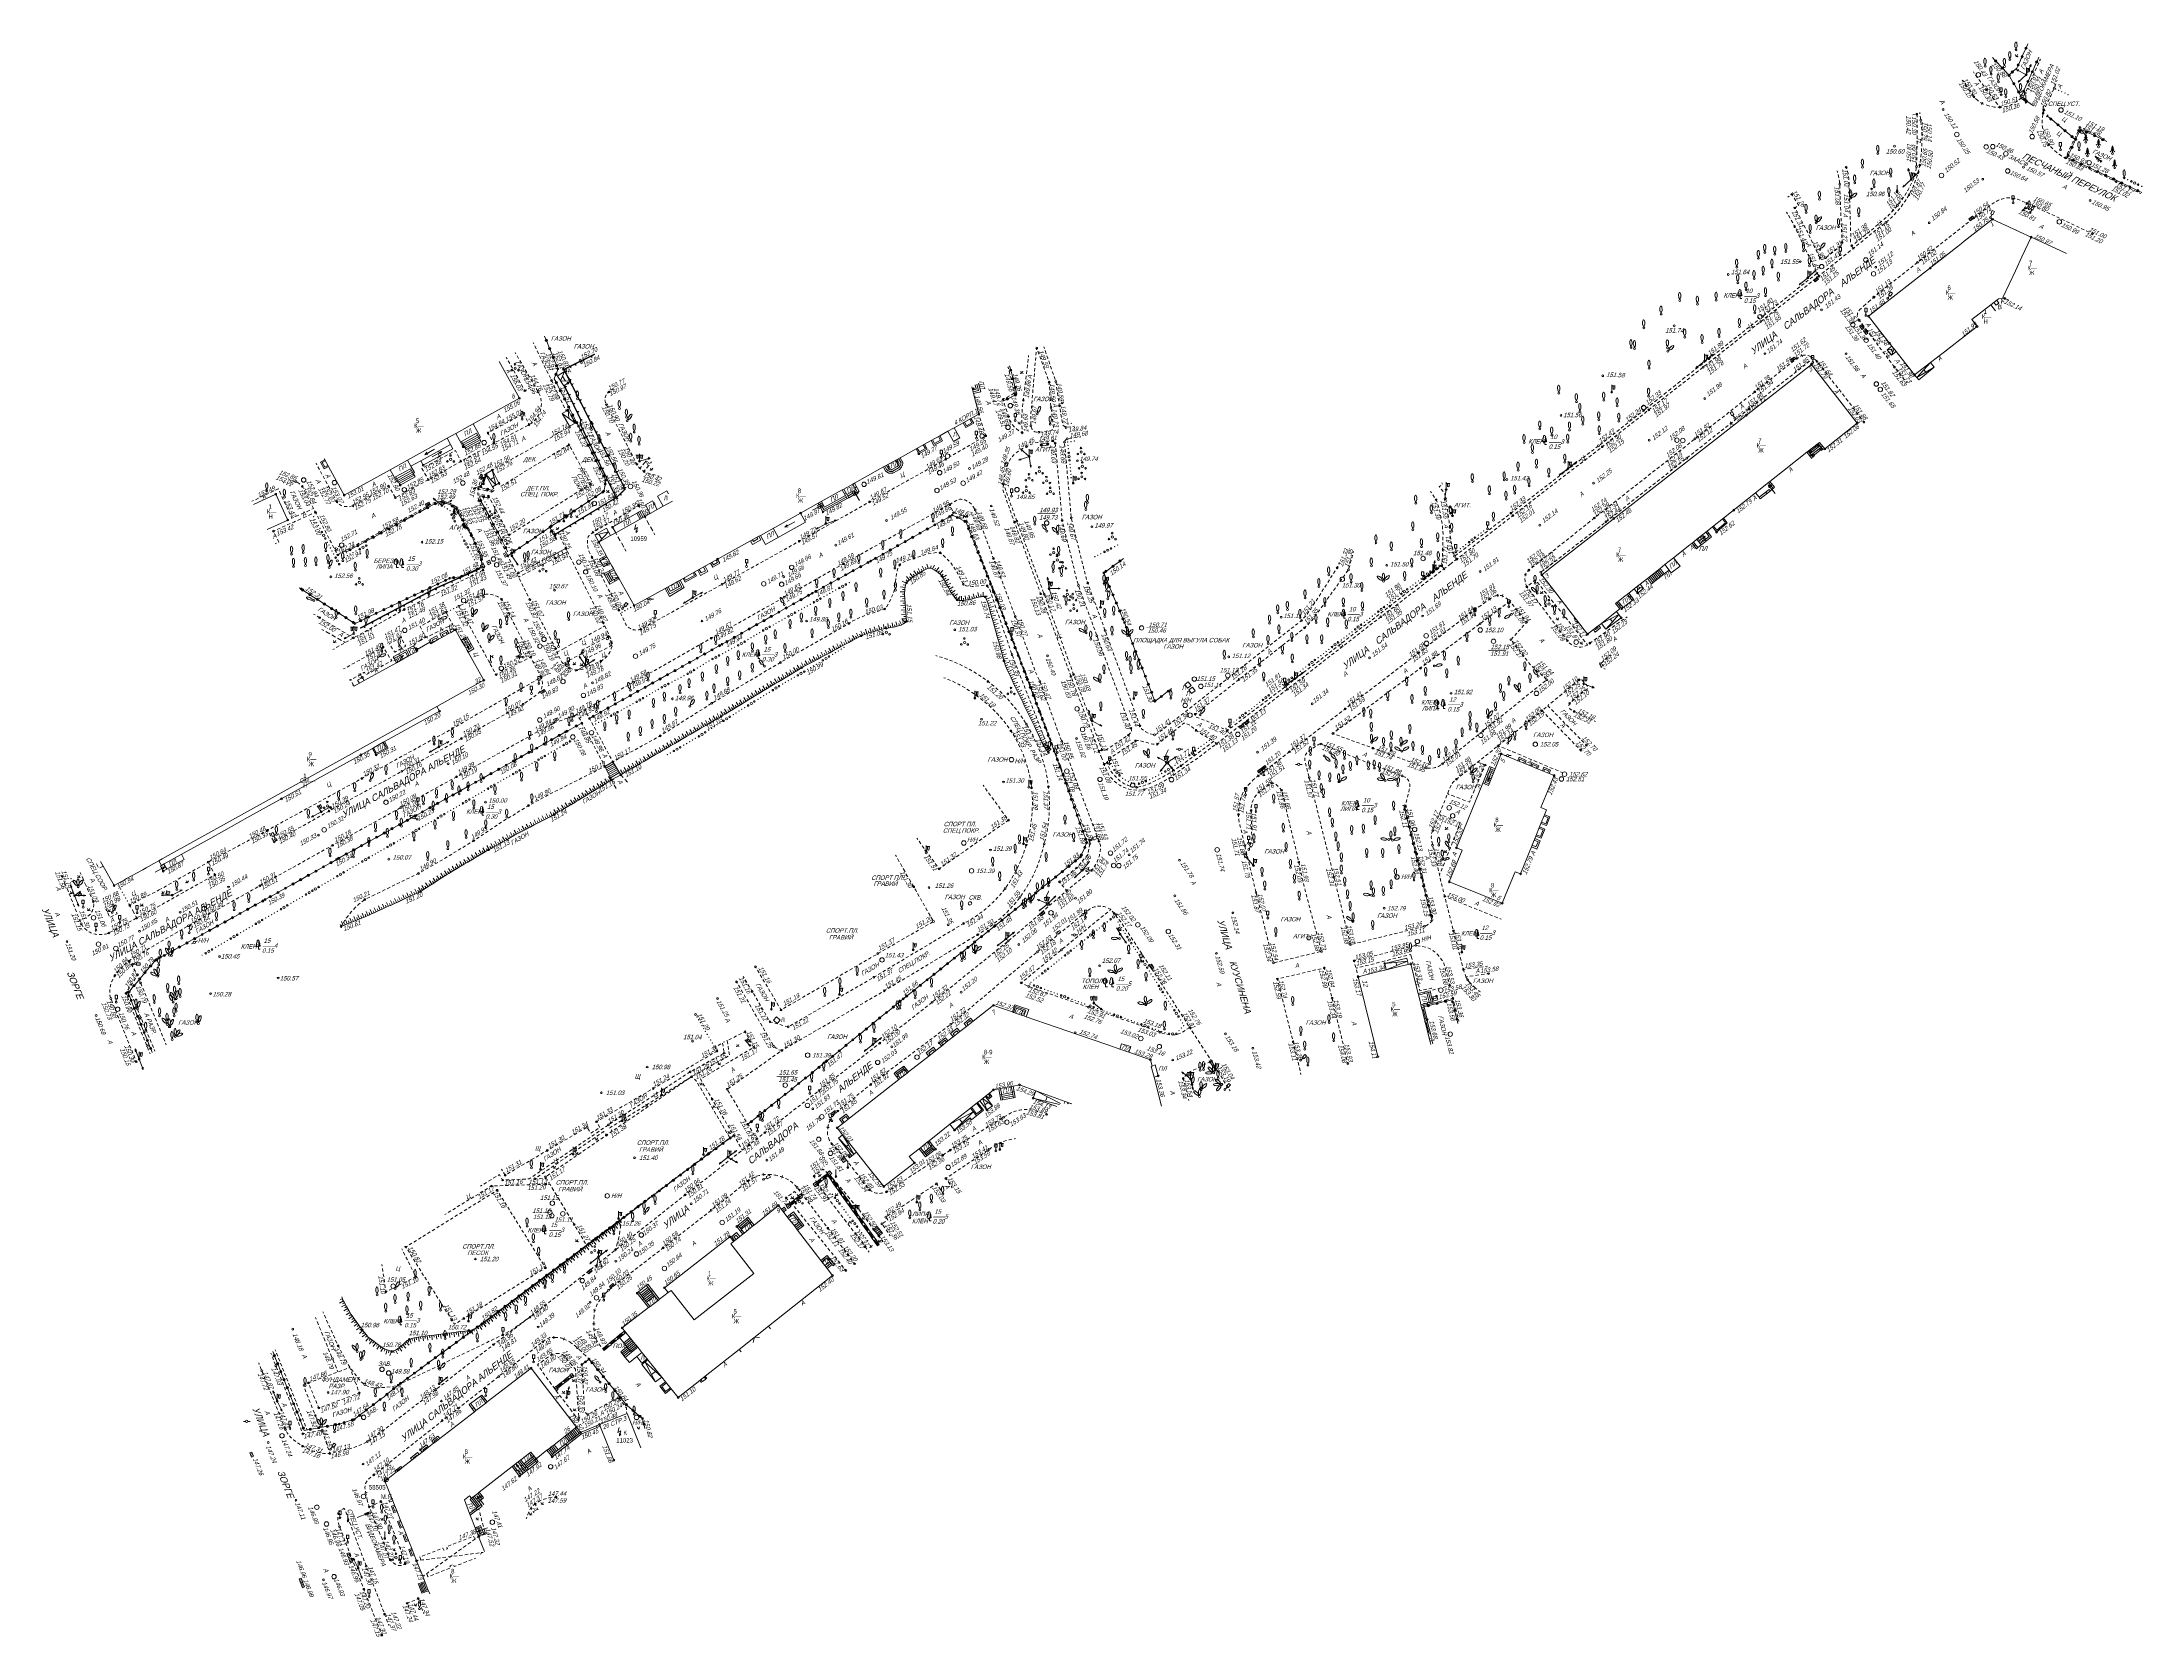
# Model space of a CAD drawing. Header units: metres. Extents: x 382 to 851, y 14083 to 14440.
import ezdxf
from ezdxf.enums import TextEntityAlignment as Align

# ---------------------------------------------------------------- set-up
doc = ezdxf.new("R2010")
doc.units = ezdxf.units.M
doc.header["$MEASUREMENT"] = 0
doc.linetypes.add('UP line', pattern=[1.5, 1, -0.5])
for name, color, linetype, lineweight in [('Бортовой камень', 7, 'Continuous', 25), ('Вентиляторы', 7, 'Continuous', 25), ('Внутреннее заполнение', 7, 'Continuous', 25), ('Выгребные ямы', 7, 'Continuous', 25), ('Вышки', 7, 'Continuous', 25), ('Геодезические пункты', 7, 'Continuous', 25), ('Горизонтали', 7, 'Continuous', 25), ('Граница площадки', 7, 'Continuous', 25), ('Граница растительности и грунта', 7, 'Continuous', 25), ('Граница улицы', 7, 'Continuous', 25), ('Здания', 7, 'Continuous', 25), ('Колодцы', 7, 'Continuous', 25), ('Крыльца', 7, 'Continuous', 25), ('Леса и газоны', 7, 'Continuous', 25), ('Лестницы набережных', 7, 'Continuous', 25), ('ЛЭП', 7, 'Continuous', 25), ('Люки', 7, 'Continuous', 25), ('Навесы', 7, 'Continuous', 25), ('Номер дома', 7, 'Continuous', 25), ('Ограды', 7, 'Continuous', 25), ('Опоры контакной сети', 7, 'Continuous', 25), ('Отдельно стоящее дерево', 7, 'Continuous', 25), ('Откосы', 7, 'Continuous', 25), ('Памятники', 7, 'Continuous', 25), ('Полоса деревьев', 7, 'Continuous', 25), ('Пояснительные подписи', 7, 'Continuous', 25), ('Светофоры', 7, 'Continuous', 25), ('Спец сооружения', 7, 'Continuous', 25), ('Столбы', 7, 'Continuous', 25), ('Топографические объекты', 7, 'Continuous', 25), ('Трубы', 7, 'Continuous', 25), ('Указатель подз коммуникаций', 7, 'Continuous', 25), ('Фонари', 7, 'Continuous', 25), ('Фонтаны', 7, 'Continuous', 25), ('Части зданий', 7, 'Continuous', 25)]:
    doc.layers.add(name, color=color, linetype=linetype, lineweight=lineweight)
doc.styles.add('Style-RUSSIAN_1251', font='RUSSIAN_1251.shx')
doc.styles.add('Style-RUSSIAN_1251 I 0.32000', font='RUSSIAN_1251.shx', dxfattribs={"oblique": 18.334649})
doc.styles.add('Style-RUSSIAN_1251 I 0.32289', font='RUSSIAN_1251.shx', dxfattribs={"oblique": 18.5})
doc.linetypes.add('Pixel', pattern='A,0,[8,dgnlstyle-lib500_top_пцо.shx,S=0.002381,R=0,X=0,Y=0],-0.6,[10,dgnlstyle-lib500_top_пцо.shx,S=0.002381,R=0,X=0,Y=0],-0.3,[10,dgnlstyle-lib500_top_пцо.shx,S=0.002381,R=0,X=0,Y=-0.2],-0.3', length=1.2)

# ---------------------------------------------------------------- blocks, each defined once
blk = doc.blocks.new('DEREVO')
at = {"layer": 'Отдельно стоящее дерево', "color": 251, "linetype": 'Continuous', "lineweight": 9, "flags": 128}
blk.add_lwpolyline([(-0.01, 0.21), (-0.01, 0.39)], dxfattribs=at)
at = {"layer": 'Отдельно стоящее дерево', "color": 251, "linetype": 'Continuous', "lineweight": 9}
blk.add_arc((0, 0), 0.21, 0, 360, dxfattribs=at)
blk.add_ellipse((-0.03, 1.09), major_axis=(-0.019, 0.695), ratio=0.369829, dxfattribs=at)
blk = doc.blocks.new('DEREVO_1')
at = {"layer": 'Отдельно стоящее дерево', "color": 251, "linetype": 'Continuous', "lineweight": 9, "flags": 128}
blk.add_lwpolyline([(-0.007, 0.21), (-0.007, 0.393)], dxfattribs=at)
at = {"layer": 'Отдельно стоящее дерево', "color": 251, "linetype": 'Continuous', "lineweight": 9}
blk.add_arc((0, 0), 0.21, 0, 359.999994, dxfattribs=at)
blk.add_ellipse((-0.0255, 1.088), major_axis=(-0.0185, 0.695), ratio=0.36982862, dxfattribs=at)
blk = doc.blocks.new('DEREVO_2')
at = {"layer": 'Отдельно стоящее дерево', "color": 251, "linetype": 'Continuous', "lineweight": 9, "flags": 128}
blk.add_lwpolyline([(-0.01, 0.21), (-0.01, 0.39)], dxfattribs=at)
at = {"layer": 'Отдельно стоящее дерево', "color": 251, "linetype": 'Continuous', "lineweight": 9}
blk.add_arc((0, 0), 0.21, 0, 360, dxfattribs=at)
blk.add_ellipse((-0.03, 1.09), major_axis=(-0.019, 0.695), ratio=0.369829, dxfattribs=at)
blk = doc.blocks.new('msdElementTypeLine')
at = {"layer": 'Полоса деревьев', "color": 251, "linetype": 'Continuous', "lineweight": 9}
for p, q in [((0.27, 1.31), (0.3, 1.25)), ((0.27, 1.31), (0.29, 1.25)), ((0.27, 1.3), (0.28, 1.25)), ((0.27, 1.29), (0.28, 1.26)), ((0.28, 1.32), (0.31, 1.25)), ((0.28, 1.32), (0.3, 1.25)), ((0.29, 1.32), (0.32, 1.25)), ((0.29, 1.32), (0.31, 1.25)), ((0.3, 1.33), (0.33, 1.25)), ((0.3, 1.33), (0.32, 1.25)), ((0.31, 1.33), (0.34, 1.26)), ((0.31, 1.33), (0.33, 1.26)), ((0.32, 1.32), (0.34, 1.27)), ((0.32, 1.32), (0.34, 1.27)), ((0.33, 1.32), (0.34, 1.28)), ((0.34, 1.31), (0.34, 1.3)), ((0.52, 0.6), (0.54, 0.54)), ((0.52, 0.59), (0.54, 0.55)), ((0.52, 0.58), (0.53, 0.55)), ((0.53, 0.61), (0.56, 0.54)), ((0.53, 0.61), (0.55, 0.54)), ((0.53, 0.6), (0.55, 0.54)), ((0.54, 0.62), (0.57, 0.54)), ((0.54, 0.62), (0.56, 0.54)), ((0.55, 0.62), (0.58, 0.55)), ((0.55, 0.62), (0.57, 0.55)), ((0.56, 0.62), (0.59, 0.55)), ((0.56, 0.62), (0.58, 0.55)), ((0.57, 0.62), (0.59, 0.56)), ((0.58, 0.62), (0.59, 0.57)), ((0.58, 0.61), (0.6, 0.57)), ((0.59, 0.6), (0.59, 0.59))]:
    blk.add_line(p, q, dxfattribs=at)
for centre in [(0.31, 1.29), (0.56, 0.58)]:
    blk.add_circle(centre, 0.04, dxfattribs=at)
blk = doc.blocks.new('msdElementTypeLineString')
at = {"layer": 'Граница улицы', "color": 251, "linetype": 'Continuous', "lineweight": 9}
for p, q in [((0, 3.95), (0.19, 3.52)), ((0.4, 3.06), (0.78, 2.2)), ((0.99, 1.75), (1.37, 0.89)), ((1.57, 0.43), (1.77, 0))]:
    blk.add_line(p, q, dxfattribs=at)
blk = doc.blocks.new('PIKET')
at = {"layer": 'Горизонтали', "color": 251, "linetype": 'Continuous', "lineweight": 9}
blk.add_arc((0, 0), 0.2, 0, 360, dxfattribs=at)
blk = doc.blocks.new('msdElementTypeLineString_1')
at = {"layer": 'Спец сооружения', "color": 251, "linetype": 'Continuous', "lineweight": 9}
blk.add_line((0, 1.03), (0.41, 0.25), dxfattribs=at)
at = {"layer": 'Спец сооружения', "color": 251, "linetype": 'Continuous', "lineweight": 9, "flags": 128}
blk.add_lwpolyline([(0.73, 0.11), (1.22, 0.38), (1.5, 0.53)], dxfattribs=at)
blk = doc.blocks.new('msdElementTypeLineString_2')
at = {"layer": 'Граница улицы', "color": 251, "linetype": 'Continuous', "lineweight": 9}
blk.add_line((0, 0), (0.3, 0.17), dxfattribs=at)
blk = doc.blocks.new('DORZN1')
at = {"layer": 'Светофоры', "color": 251, "linetype": 'Continuous', "lineweight": 9}
for p, q in [((-0.27, 0.806), (-0.27, 1.603)), ((-0.27, 1.598), (0.252, 1.598)), ((-0.27, 0.801), (0.248, 0.801)), ((-0.004, 0.2), (-0.004, 0.801)), ((0.252, 0.792), (0.252, 1.589))]:
    blk.add_line(p, q, dxfattribs=at)
blk.add_arc((0, 0), 0.2, 0, 359.99999, dxfattribs=at)
blk = doc.blocks.new('DORZN1_1')
at = {"layer": 'Светофоры', "color": 251, "linetype": 'Continuous', "lineweight": 9}
for p, q in [((-0.27, 0.806), (-0.27, 1.603)), ((-0.27, 1.598), (0.252, 1.598)), ((-0.27, 0.801), (0.248, 0.801)), ((-0.004, 0.2), (-0.004, 0.801)), ((0.252, 0.792), (0.252, 1.589))]:
    blk.add_line(p, q, dxfattribs=at)
blk.add_arc((0, 0), 0.2, 0, 359.99999, dxfattribs=at)
blk = doc.blocks.new('STOLBG')
at = {"layer": 'Столбы', "color": 251, "linetype": 'Continuous', "lineweight": 9}
blk.add_line((-0.015, 0.206), (-0.015, 1.539), dxfattribs=at)
for centre, radius in [((-0.015, -0.008), 0.2), ((-0.014, -0.014), 0.02)]:
    blk.add_arc(centre, radius, 0, 359.99999, dxfattribs=at)
blk = doc.blocks.new('STOLBG_1')
at = {"layer": 'Столбы', "color": 251, "linetype": 'Continuous', "lineweight": 9}
blk.add_line((-0.015, 0.206), (-0.015, 1.539), dxfattribs=at)
for centre, radius in [((-0.015, -0.008), 0.2), ((-0.014, -0.014), 0.02)]:
    blk.add_arc(centre, radius, 0, 359.99999, dxfattribs=at)
blk = doc.blocks.new('PIKET_1')
at = {"layer": 'Горизонтали', "color": 251, "linetype": 'Continuous', "lineweight": 9}
blk.add_arc((0, 0), 0.2, 0, 360, dxfattribs=at)
blk = doc.blocks.new('RESHT1')
at = {"layer": 'Фонтаны', "color": 251, "linetype": 'Continuous', "lineweight": 9}
for p, q in [((-0.49, -0.25), (-0.49, 0.25)), ((-0.49, 0.25), (0.49, 0.25)), ((-0.16, -0.24), (-0.16, 0.25)), ((0.17, -0.25), (0.17, 0.25)), ((0.49, -0.25), (0.49, 0.25)), ((-0.49, -0.25), (0.49, -0.25))]:
    blk.add_line(p, q, dxfattribs=at)
blk = doc.blocks.new('KOLOD')
at = {"layer": 'Колодцы', "color": 251, "linetype": 'Continuous', "lineweight": 9}
blk.add_arc((0, 0), 0.5, 0, 360, dxfattribs=at)
blk = doc.blocks.new('PIKET_2')
at = {"layer": 'Горизонтали', "color": 251, "linetype": 'Continuous', "lineweight": 9}
blk.add_arc((0, 0), 0.2, 0, 360, dxfattribs=at)
blk = doc.blocks.new('PIKET_3')
at = {"layer": 'Горизонтали', "color": 251, "linetype": 'Continuous', "lineweight": 9}
blk.add_arc((0, 0), 0.2, 0, 360, dxfattribs=at)
blk = doc.blocks.new('DEREVO_3')
at = {"layer": 'Отдельно стоящее дерево', "color": 251, "linetype": 'Continuous', "lineweight": 9, "flags": 128}
blk.add_lwpolyline([(-0.01, 0.21), (-0.01, 0.39)], dxfattribs=at)
at = {"layer": 'Отдельно стоящее дерево', "color": 251, "linetype": 'Continuous', "lineweight": 9}
blk.add_arc((0, 0), 0.21, 0, 360, dxfattribs=at)
blk.add_ellipse((-0.03, 1.09), major_axis=(-0.019, 0.695), ratio=0.369829, dxfattribs=at)
blk = doc.blocks.new('DEREVO_4')
at = {"layer": 'Отдельно стоящее дерево', "color": 251, "linetype": 'Continuous', "lineweight": 9, "flags": 128}
blk.add_lwpolyline([(-0.007, 0.21), (-0.007, 0.393)], dxfattribs=at)
at = {"layer": 'Отдельно стоящее дерево', "color": 251, "linetype": 'Continuous', "lineweight": 9}
blk.add_arc((0, 0), 0.21, 0, 359.999994, dxfattribs=at)
blk.add_ellipse((-0.0255, 1.088), major_axis=(-0.0185, 0.695), ratio=0.36982862, dxfattribs=at)
blk = doc.blocks.new('DEREVO_5')
at = {"layer": 'Отдельно стоящее дерево', "color": 251, "linetype": 'Continuous', "lineweight": 9, "flags": 128}
blk.add_lwpolyline([(-0.007, 0.21), (-0.007, 0.393)], dxfattribs=at)
at = {"layer": 'Отдельно стоящее дерево', "color": 251, "linetype": 'Continuous', "lineweight": 9}
blk.add_arc((0, 0), 0.21, 0, 359.999994, dxfattribs=at)
blk.add_ellipse((-0.0255, 1.088), major_axis=(-0.0185, 0.695), ratio=0.36982862, dxfattribs=at)
blk = doc.blocks.new('DEREVO_6')
at = {"layer": 'Отдельно стоящее дерево', "color": 251, "linetype": 'Continuous', "lineweight": 9, "flags": 128}
blk.add_lwpolyline([(-0.007, 0.21), (-0.007, 0.393)], dxfattribs=at)
at = {"layer": 'Отдельно стоящее дерево', "color": 251, "linetype": 'Continuous', "lineweight": 9}
blk.add_arc((0, 0), 0.21, 0, 359.999994, dxfattribs=at)
blk.add_ellipse((-0.0255, 1.088), major_axis=(-0.0185, 0.695), ratio=0.36982862, dxfattribs=at)
blk = doc.blocks.new('DEREVO_7')
at = {"layer": 'Отдельно стоящее дерево', "color": 251, "linetype": 'Continuous', "lineweight": 9, "flags": 128}
blk.add_lwpolyline([(-0.01, 0.21), (-0.01, 0.39)], dxfattribs=at)
at = {"layer": 'Отдельно стоящее дерево', "color": 251, "linetype": 'Continuous', "lineweight": 9}
blk.add_arc((0, 0), 0.21, 0, 360, dxfattribs=at)
blk.add_ellipse((-0.03, 1.09), major_axis=(-0.019, 0.695), ratio=0.369829, dxfattribs=at)
blk = doc.blocks.new('DEREVO_8')
at = {"layer": 'Отдельно стоящее дерево', "color": 251, "linetype": 'Continuous', "lineweight": 9, "flags": 128}
blk.add_lwpolyline([(-0.007, 0.21), (-0.007, 0.393)], dxfattribs=at)
at = {"layer": 'Отдельно стоящее дерево', "color": 251, "linetype": 'Continuous', "lineweight": 9}
blk.add_arc((0, 0), 0.21, 0, 359.999994, dxfattribs=at)
blk.add_ellipse((-0.0255, 1.088), major_axis=(-0.0185, 0.695), ratio=0.36982862, dxfattribs=at)
blk = doc.blocks.new('DEREVO_9')
at = {"layer": 'Отдельно стоящее дерево', "color": 251, "linetype": 'Continuous', "lineweight": 9, "flags": 128}
blk.add_lwpolyline([(-0.007, 0.21), (-0.007, 0.393)], dxfattribs=at)
at = {"layer": 'Отдельно стоящее дерево', "color": 251, "linetype": 'Continuous', "lineweight": 9}
blk.add_arc((0, 0), 0.21, 0, 359.999994, dxfattribs=at)
blk.add_ellipse((-0.0255, 1.088), major_axis=(-0.0185, 0.695), ratio=0.36982862, dxfattribs=at)
blk = doc.blocks.new('DEREVO_10')
at = {"layer": 'Отдельно стоящее дерево', "color": 251, "linetype": 'Continuous', "lineweight": 9, "flags": 128}
blk.add_lwpolyline([(-0.007, 0.21), (-0.007, 0.393)], dxfattribs=at)
at = {"layer": 'Отдельно стоящее дерево', "color": 251, "linetype": 'Continuous', "lineweight": 9}
blk.add_arc((0, 0), 0.21, 0, 359.999994, dxfattribs=at)
blk.add_ellipse((-0.0255, 1.088), major_axis=(-0.0185, 0.695), ratio=0.36982862, dxfattribs=at)
blk = doc.blocks.new('DEREVO_11')
at = {"layer": 'Отдельно стоящее дерево', "color": 251, "linetype": 'Continuous', "lineweight": 9, "flags": 128}
blk.add_lwpolyline([(-0.007, 0.21), (-0.007, 0.393)], dxfattribs=at)
at = {"layer": 'Отдельно стоящее дерево', "color": 251, "linetype": 'Continuous', "lineweight": 9}
blk.add_arc((0, 0), 0.21, 0, 359.999994, dxfattribs=at)
blk.add_ellipse((-0.0255, 1.088), major_axis=(-0.0185, 0.695), ratio=0.36982862, dxfattribs=at)
blk = doc.blocks.new('DEREVO_12')
at = {"layer": 'Отдельно стоящее дерево', "color": 251, "linetype": 'Continuous', "lineweight": 9, "flags": 128}
blk.add_lwpolyline([(-0.007, 0.21), (-0.007, 0.393)], dxfattribs=at)
at = {"layer": 'Отдельно стоящее дерево', "color": 251, "linetype": 'Continuous', "lineweight": 9}
blk.add_arc((0, 0), 0.21, 0, 359.999994, dxfattribs=at)
blk.add_ellipse((-0.0255, 1.088), major_axis=(-0.0185, 0.695), ratio=0.36982862, dxfattribs=at)
blk = doc.blocks.new('DEREVO_13')
at = {"layer": 'Отдельно стоящее дерево', "color": 251, "linetype": 'Continuous', "lineweight": 9, "flags": 128}
blk.add_lwpolyline([(-0.007, 0.21), (-0.007, 0.393)], dxfattribs=at)
at = {"layer": 'Отдельно стоящее дерево', "color": 251, "linetype": 'Continuous', "lineweight": 9}
blk.add_arc((0, 0), 0.21, 0, 359.999994, dxfattribs=at)
blk.add_ellipse((-0.0255, 1.088), major_axis=(-0.0185, 0.695), ratio=0.36982862, dxfattribs=at)
blk = doc.blocks.new('DEREVO_14')
at = {"layer": 'Отдельно стоящее дерево', "color": 251, "linetype": 'Continuous', "lineweight": 9, "flags": 128}
blk.add_lwpolyline([(-0.007, 0.21), (-0.007, 0.393)], dxfattribs=at)
at = {"layer": 'Отдельно стоящее дерево', "color": 251, "linetype": 'Continuous', "lineweight": 9}
blk.add_arc((0, 0), 0.21, 0, 359.999994, dxfattribs=at)
blk.add_ellipse((-0.0255, 1.088), major_axis=(-0.0185, 0.695), ratio=0.36982862, dxfattribs=at)
blk = doc.blocks.new('DEREVO_15')
at = {"layer": 'Отдельно стоящее дерево', "color": 251, "linetype": 'Continuous', "lineweight": 9, "flags": 128}
blk.add_lwpolyline([(-0.007, 0.21), (-0.007, 0.393)], dxfattribs=at)
at = {"layer": 'Отдельно стоящее дерево', "color": 251, "linetype": 'Continuous', "lineweight": 9}
blk.add_arc((0, 0), 0.21, 0, 359.999994, dxfattribs=at)
blk.add_ellipse((-0.0255, 1.088), major_axis=(-0.0185, 0.695), ratio=0.36982862, dxfattribs=at)
blk = doc.blocks.new('DEREVO_16')
at = {"layer": 'Отдельно стоящее дерево', "color": 251, "linetype": 'Continuous', "lineweight": 9, "flags": 128}
blk.add_lwpolyline([(-0.007, 0.21), (-0.007, 0.393)], dxfattribs=at)
at = {"layer": 'Отдельно стоящее дерево', "color": 251, "linetype": 'Continuous', "lineweight": 9}
blk.add_arc((0, 0), 0.21, 0, 359.999994, dxfattribs=at)
blk.add_ellipse((-0.0255, 1.088), major_axis=(-0.0185, 0.695), ratio=0.36982862, dxfattribs=at)
blk = doc.blocks.new('DEREVO_17')
at = {"layer": 'Отдельно стоящее дерево', "color": 251, "linetype": 'Continuous', "lineweight": 9, "flags": 128}
blk.add_lwpolyline([(-0.007, 0.21), (-0.007, 0.393)], dxfattribs=at)
at = {"layer": 'Отдельно стоящее дерево', "color": 251, "linetype": 'Continuous', "lineweight": 9}
blk.add_arc((0, 0), 0.21, 0, 359.999994, dxfattribs=at)
blk.add_ellipse((-0.0255, 1.088), major_axis=(-0.0185, 0.695), ratio=0.36982862, dxfattribs=at)
blk = doc.blocks.new('DEREVO_18')
at = {"layer": 'Отдельно стоящее дерево', "color": 251, "linetype": 'Continuous', "lineweight": 9, "flags": 128}
blk.add_lwpolyline([(-0.01, 0.21), (-0.01, 0.39)], dxfattribs=at)
at = {"layer": 'Отдельно стоящее дерево', "color": 251, "linetype": 'Continuous', "lineweight": 9}
blk.add_arc((0, 0), 0.21, 0, 360, dxfattribs=at)
blk.add_ellipse((-0.03, 1.09), major_axis=(-0.019, 0.695), ratio=0.369829, dxfattribs=at)
blk = doc.blocks.new('DEREVO_19')
at = {"layer": 'Отдельно стоящее дерево', "color": 251, "linetype": 'Continuous', "lineweight": 9, "flags": 128}
blk.add_lwpolyline([(-0.007, 0.21), (-0.007, 0.393)], dxfattribs=at)
at = {"layer": 'Отдельно стоящее дерево', "color": 251, "linetype": 'Continuous', "lineweight": 9}
blk.add_arc((0, 0), 0.21, 0, 359.999994, dxfattribs=at)
blk.add_ellipse((-0.0255, 1.088), major_axis=(-0.0185, 0.695), ratio=0.36982862, dxfattribs=at)
blk = doc.blocks.new('DEREVO_20')
at = {"layer": 'Отдельно стоящее дерево', "color": 251, "linetype": 'Continuous', "lineweight": 9, "flags": 128}
blk.add_lwpolyline([(-0.007, 0.21), (-0.007, 0.393)], dxfattribs=at)
at = {"layer": 'Отдельно стоящее дерево', "color": 251, "linetype": 'Continuous', "lineweight": 9}
blk.add_arc((0, 0), 0.21, 0, 359.999994, dxfattribs=at)
blk.add_ellipse((-0.0255, 1.088), major_axis=(-0.0185, 0.695), ratio=0.36982862, dxfattribs=at)
blk = doc.blocks.new('DEREVO_21')
at = {"layer": 'Отдельно стоящее дерево', "color": 251, "linetype": 'Continuous', "lineweight": 9, "flags": 128}
blk.add_lwpolyline([(-0.007, 0.21), (-0.007, 0.393)], dxfattribs=at)
at = {"layer": 'Отдельно стоящее дерево', "color": 251, "linetype": 'Continuous', "lineweight": 9}
blk.add_arc((0, 0), 0.21, 0, 359.999994, dxfattribs=at)
blk.add_ellipse((-0.0255, 1.088), major_axis=(-0.0185, 0.695), ratio=0.36982862, dxfattribs=at)
blk = doc.blocks.new('DEREVO_22')
at = {"layer": 'Отдельно стоящее дерево', "color": 251, "linetype": 'Continuous', "lineweight": 9, "flags": 128}
blk.add_lwpolyline([(-0.007, 0.21), (-0.007, 0.393)], dxfattribs=at)
at = {"layer": 'Отдельно стоящее дерево', "color": 251, "linetype": 'Continuous', "lineweight": 9}
blk.add_arc((0, 0), 0.21, 0, 359.999994, dxfattribs=at)
blk.add_ellipse((-0.0255, 1.088), major_axis=(-0.0185, 0.695), ratio=0.36982862, dxfattribs=at)
blk = doc.blocks.new('DEREVO_23')
at = {"layer": 'Отдельно стоящее дерево', "color": 251, "linetype": 'Continuous', "lineweight": 9, "flags": 128}
blk.add_lwpolyline([(-0.007, 0.21), (-0.007, 0.393)], dxfattribs=at)
at = {"layer": 'Отдельно стоящее дерево', "color": 251, "linetype": 'Continuous', "lineweight": 9}
blk.add_arc((0, 0), 0.21, 0, 359.999994, dxfattribs=at)
blk.add_ellipse((-0.0255, 1.088), major_axis=(-0.0185, 0.695), ratio=0.36982862, dxfattribs=at)
blk = doc.blocks.new('PIKET_4')
at = {"layer": 'Горизонтали', "color": 251, "linetype": 'Continuous', "lineweight": 9}
blk.add_arc((0, 0), 0.2, 0, 360, dxfattribs=at)
blk = doc.blocks.new('PIKET_5')
at = {"layer": 'Горизонтали', "color": 251, "linetype": 'Continuous', "lineweight": 9}
blk.add_arc((0, 0), 0.2, 0, 360, dxfattribs=at)
blk = doc.blocks.new('PIKET_6')
at = {"layer": 'Горизонтали', "color": 251, "linetype": 'Continuous', "lineweight": 9}
blk.add_arc((0, 0), 0.2, 0, 360, dxfattribs=at)
blk = doc.blocks.new('DORZN1_2')
at = {"layer": 'Светофоры', "color": 251, "linetype": 'Continuous', "lineweight": 9}
for p, q in [((-0.27, 0.806), (-0.27, 1.603)), ((-0.27, 1.598), (0.252, 1.598)), ((-0.27, 0.801), (0.248, 0.801)), ((-0.004, 0.2), (-0.004, 0.801)), ((0.252, 0.792), (0.252, 1.589))]:
    blk.add_line(p, q, dxfattribs=at)
blk.add_arc((0, 0), 0.2, 0, 359.99999, dxfattribs=at)
blk = doc.blocks.new('PIKET_7')
at = {"layer": 'Горизонтали', "color": 251, "linetype": 'Continuous', "lineweight": 9}
blk.add_arc((0, 0), 0.2, 0, 360, dxfattribs=at)
blk = doc.blocks.new('KOLOD_1')
at = {"layer": 'Колодцы', "color": 251, "linetype": 'Continuous', "lineweight": 9}
blk.add_arc((0, 0), 0.5, 0, 360, dxfattribs=at)
blk = doc.blocks.new('PIKET_8')
at = {"layer": 'Горизонтали', "color": 251, "linetype": 'Continuous', "lineweight": 9}
blk.add_arc((0, 0), 0.2, 0, 360, dxfattribs=at)
blk = doc.blocks.new('PIKET_9')
at = {"layer": 'Горизонтали', "color": 251, "linetype": 'Continuous', "lineweight": 9}
blk.add_arc((0, 0), 0.2, 0, 360, dxfattribs=at)
blk = doc.blocks.new('DEREVO_24')
at = {"layer": 'Отдельно стоящее дерево', "color": 251, "linetype": 'Continuous', "lineweight": 9, "flags": 128}
blk.add_lwpolyline([(-0.007, 0.21), (-0.007, 0.393)], dxfattribs=at)
at = {"layer": 'Отдельно стоящее дерево', "color": 251, "linetype": 'Continuous', "lineweight": 9}
blk.add_arc((0, 0), 0.21, 0, 359.999994, dxfattribs=at)
blk.add_ellipse((-0.0255, 1.088), major_axis=(-0.0185, 0.695), ratio=0.36982862, dxfattribs=at)
blk = doc.blocks.new('DEREVO_25')
at = {"layer": 'Отдельно стоящее дерево', "color": 251, "linetype": 'Continuous', "lineweight": 9, "flags": 128}
blk.add_lwpolyline([(-0.007, 0.21), (-0.007, 0.393)], dxfattribs=at)
at = {"layer": 'Отдельно стоящее дерево', "color": 251, "linetype": 'Continuous', "lineweight": 9}
blk.add_arc((0, 0), 0.21, 0, 359.999994, dxfattribs=at)
blk.add_ellipse((-0.0255, 1.088), major_axis=(-0.0185, 0.695), ratio=0.36982862, dxfattribs=at)
blk = doc.blocks.new('DEREVO_26')
at = {"layer": 'Отдельно стоящее дерево', "color": 251, "linetype": 'Continuous', "lineweight": 9, "flags": 128}
blk.add_lwpolyline([(-0.007, 0.21), (-0.007, 0.393)], dxfattribs=at)
at = {"layer": 'Отдельно стоящее дерево', "color": 251, "linetype": 'Continuous', "lineweight": 9}
blk.add_arc((0, 0), 0.21, 0, 359.999994, dxfattribs=at)
blk.add_ellipse((-0.0255, 1.088), major_axis=(-0.0185, 0.695), ratio=0.36982862, dxfattribs=at)
blk = doc.blocks.new('DEREVO_27')
at = {"layer": 'Отдельно стоящее дерево', "color": 251, "linetype": 'Continuous', "lineweight": 9, "flags": 128}
blk.add_lwpolyline([(-0.007, 0.21), (-0.007, 0.393)], dxfattribs=at)
at = {"layer": 'Отдельно стоящее дерево', "color": 251, "linetype": 'Continuous', "lineweight": 9}
blk.add_arc((0, 0), 0.21, 0, 359.999994, dxfattribs=at)
blk.add_ellipse((-0.0255, 1.088), major_axis=(-0.0185, 0.695), ratio=0.36982862, dxfattribs=at)
blk = doc.blocks.new('DEREVO_28')
at = {"layer": 'Отдельно стоящее дерево', "color": 251, "linetype": 'Continuous', "lineweight": 9, "flags": 128}
blk.add_lwpolyline([(-0.007, 0.21), (-0.007, 0.393)], dxfattribs=at)
at = {"layer": 'Отдельно стоящее дерево', "color": 251, "linetype": 'Continuous', "lineweight": 9}
blk.add_arc((0, 0), 0.21, 0, 359.999994, dxfattribs=at)
blk.add_ellipse((-0.0255, 1.088), major_axis=(-0.0185, 0.695), ratio=0.36982862, dxfattribs=at)
blk = doc.blocks.new('DEREVO_29')
at = {"layer": 'Отдельно стоящее дерево', "color": 251, "linetype": 'Continuous', "lineweight": 9, "flags": 128}
blk.add_lwpolyline([(-0.007, 0.21), (-0.007, 0.393)], dxfattribs=at)
at = {"layer": 'Отдельно стоящее дерево', "color": 251, "linetype": 'Continuous', "lineweight": 9}
blk.add_arc((0, 0), 0.21, 0, 359.999994, dxfattribs=at)
blk.add_ellipse((-0.0255, 1.088), major_axis=(-0.0185, 0.695), ratio=0.36982862, dxfattribs=at)
blk = doc.blocks.new('PIKET_10')
at = {"layer": 'Горизонтали', "color": 251, "linetype": 'Continuous', "lineweight": 9}
blk.add_arc((0, 0), 0.2, 0, 360, dxfattribs=at)
blk = doc.blocks.new('PIKET_11')
at = {"layer": 'Горизонтали', "color": 251, "linetype": 'Continuous', "lineweight": 9}
blk.add_arc((0, 0), 0.2, 0, 360, dxfattribs=at)
blk = doc.blocks.new('PIKET_12')
at = {"layer": 'Горизонтали', "color": 251, "linetype": 'Continuous', "lineweight": 9}
blk.add_arc((0, 0), 0.2, 0, 360, dxfattribs=at)
blk = doc.blocks.new('PIKET_13')
at = {"layer": 'Горизонтали', "color": 251, "linetype": 'Continuous', "lineweight": 9}
blk.add_arc((0, 0), 0.2, 0, 360, dxfattribs=at)
blk = doc.blocks.new('PIKET_14')
at = {"layer": 'Горизонтали', "color": 251, "linetype": 'Continuous', "lineweight": 9}
blk.add_arc((0, 0), 0.2, 0, 360, dxfattribs=at)
blk = doc.blocks.new('DORZN1_3')
at = {"layer": 'Светофоры', "color": 251, "linetype": 'Continuous', "lineweight": 9}
for p, q in [((-0.27, 0.806), (-0.27, 1.603)), ((-0.27, 1.598), (0.252, 1.598)), ((-0.27, 0.801), (0.248, 0.801)), ((-0.004, 0.2), (-0.004, 0.801)), ((0.252, 0.792), (0.252, 1.589))]:
    blk.add_line(p, q, dxfattribs=at)
blk.add_arc((0, 0), 0.2, 0, 359.99999, dxfattribs=at)
blk = doc.blocks.new('msdElementTypeLineString_3')
at = {"layer": 'Полоса деревьев', "color": 251, "linetype": 'Continuous', "lineweight": 9}
for p, q in [((48.56, 28.32), (48.52, 28.29)), ((48.59, 28.31), (48.52, 28.27)), ((48.58, 28.31), (48.52, 28.27)), ((48.58, 28.31), (48.52, 28.28)), ((48.57, 28.31), (48.52, 28.29)), ((48.59, 28.3), (48.52, 28.26)), ((48.59, 28.3), (48.52, 28.26)), ((48.55, 28.32), (48.53, 28.3)), ((48.6, 28.29), (48.53, 28.25)), ((48.59, 28.29), (48.53, 28.25)), ((48.6, 28.28), (48.53, 28.25)), ((48.6, 28.28), (48.54, 28.24)), ((48.6, 28.27), (48.54, 28.24)), ((48.6, 28.27), (48.55, 28.24)), ((48.59, 28.26), (48.56, 28.24)), ((48.59, 28.25), (48.58, 28.24)), ((49.22, 28.69), (49.17, 28.66)), ((49.23, 28.68), (49.17, 28.64)), ((49.23, 28.68), (49.17, 28.65)), ((49.22, 28.68), (49.17, 28.65)), ((49.24, 28.67), (49.17, 28.63)), ((49.24, 28.67), (49.17, 28.64)), ((49.21, 28.68), (49.18, 28.67)), ((49.25, 28.67), (49.18, 28.63)), ((49.25, 28.66), (49.18, 28.62)), ((49.25, 28.66), (49.18, 28.62)), ((49.25, 28.65), (49.19, 28.61)), ((49.25, 28.65), (49.19, 28.62)), ((49.25, 28.64), (49.2, 28.61)), ((49.25, 28.63), (49.2, 28.61)), ((49.24, 28.63), (49.21, 28.61)), ((49.24, 28.62), (49.23, 28.61)), ((49.89, 29.05), (49.82, 29.01)), ((49.88, 29.05), (49.82, 29.02)), ((49.87, 29.06), (49.83, 29.03)), ((49.86, 29.06), (49.83, 29.04)), ((49.89, 29.05), (49.83, 29.01)), ((49.88, 29.05), (49.83, 29.02)), ((49.9, 29.04), (49.83, 29)), ((49.89, 29.04), (49.83, 29)), ((49.9, 29.03), (49.83, 28.99)), ((49.9, 29.03), (49.83, 28.99)), ((49.9, 29.02), (49.84, 28.98)), ((49.9, 29.02), (49.84, 28.99)), ((49.9, 29.01), (49.85, 28.98)), ((49.9, 29), (49.85, 28.98)), ((49.9, 29), (49.86, 28.98)), ((49.89, 28.99), (49.88, 28.98)), ((52.91, 30.81), (52.85, 30.77)), ((52.9, 30.81), (52.85, 30.78)), ((52.9, 30.81), (52.85, 30.79)), ((52.92, 30.8), (52.85, 30.76)), ((52.91, 30.8), (52.85, 30.77)), ((52.89, 30.81), (52.86, 30.79)), ((52.92, 30.8), (52.86, 30.76)), ((52.93, 30.79), (52.86, 30.75)), ((52.93, 30.79), (52.86, 30.75)), ((52.93, 30.78), (52.86, 30.74)), ((52.93, 30.78), (52.87, 30.74)), ((52.93, 30.77), (52.87, 30.74)), ((52.93, 30.77), (52.88, 30.73)), ((52.93, 30.76), (52.88, 30.73)), ((52.93, 30.75), (52.89, 30.73)), ((52.92, 30.74), (52.91, 30.74)), ((53.55, 31.19), (53.5, 31.16)), ((53.57, 31.18), (53.5, 31.14)), ((53.56, 31.18), (53.5, 31.14)), ((53.56, 31.18), (53.5, 31.15)), ((53.55, 31.18), (53.5, 31.15)), ((53.57, 31.17), (53.5, 31.13)), ((53.54, 31.19), (53.51, 31.17)), ((53.57, 31.17), (53.51, 31.13)), ((53.58, 31.16), (53.51, 31.12)), ((53.58, 31.16), (53.51, 31.12)), ((53.58, 31.15), (53.52, 31.11)), ((53.58, 31.15), (53.52, 31.12)), ((53.58, 31.14), (53.53, 31.11)), ((53.58, 31.14), (53.53, 31.11)), ((53.57, 31.13), (53.54, 31.11)), ((53.57, 31.12), (53.56, 31.11)), ((54.21, 31.56), (54.15, 31.52)), ((54.2, 31.56), (54.15, 31.53)), ((54.2, 31.56), (54.15, 31.54)), ((54.22, 31.55), (54.15, 31.51)), ((54.22, 31.55), (54.15, 31.51)), ((54.21, 31.55), (54.15, 31.52)), ((54.22, 31.54), (54.15, 31.5)), ((54.18, 31.56), (54.16, 31.55)), ((54.23, 31.54), (54.16, 31.5)), ((54.23, 31.53), (54.16, 31.49)), ((54.23, 31.53), (54.16, 31.5)), ((54.23, 31.52), (54.17, 31.49)), ((54.23, 31.52), (54.17, 31.49)), ((54.23, 31.51), (54.18, 31.48)), ((54.22, 31.5), (54.19, 31.48)), ((54.22, 31.49), (54.21, 31.49)), ((54.85, 31.94), (54.8, 31.91)), ((54.84, 31.94), (54.8, 31.91)), ((54.87, 31.93), (54.8, 31.89)), ((54.86, 31.93), (54.8, 31.89)), ((54.86, 31.93), (54.8, 31.9)), ((54.87, 31.92), (54.8, 31.88)), ((54.87, 31.92), (54.8, 31.88)), ((54.83, 31.94), (54.81, 31.92)), ((54.88, 31.91), (54.81, 31.87)), ((54.88, 31.91), (54.81, 31.87)), ((54.87, 31.91), (54.81, 31.88)), ((54.88, 31.9), (54.82, 31.86)), ((54.88, 31.89), (54.82, 31.86)), ((54.88, 31.89), (54.83, 31.86)), ((54.87, 31.88), (54.84, 31.86)), ((54.87, 31.87), (54.86, 31.86)), ((55.51, 32.31), (55.45, 32.27)), ((55.51, 32.31), (55.45, 32.28)), ((55.5, 32.31), (55.45, 32.28)), ((55.49, 32.31), (55.45, 32.29)), ((55.52, 32.3), (55.45, 32.26)), ((55.52, 32.3), (55.45, 32.26)), ((55.52, 32.3), (55.45, 32.27)), ((55.48, 32.31), (55.46, 32.3)), ((55.53, 32.29), (55.46, 32.25)), ((55.52, 32.29), (55.46, 32.25)), ((55.53, 32.28), (55.46, 32.24)), ((55.53, 32.28), (55.47, 32.24)), ((55.53, 32.27), (55.47, 32.24)), ((55.53, 32.26), (55.48, 32.24)), ((55.52, 32.25), (55.49, 32.24)), ((55.52, 32.25), (55.51, 32.24)), ((41.62, 24.36), (41.57, 24.33)), ((41.61, 24.36), (41.57, 24.33)), ((41.63, 24.35), (41.57, 24.31)), ((41.63, 24.35), (41.57, 24.31)), ((41.62, 24.35), (41.57, 24.32)), ((41.64, 24.34), (41.57, 24.3)), ((41.64, 24.34), (41.57, 24.3)), ((41.64, 24.33), (41.57, 24.29)), ((41.6, 24.36), (41.58, 24.34)), ((41.64, 24.33), (41.58, 24.29)), ((41.65, 24.32), (41.58, 24.29)), ((41.65, 24.32), (41.59, 24.28)), ((41.65, 24.31), (41.59, 24.28)), ((41.64, 24.31), (41.6, 24.28)), ((41.64, 24.3), (41.61, 24.28)), ((41.63, 24.29), (41.63, 24.28)), ((42.28, 24.73), (42.21, 24.69)), ((42.27, 24.73), (42.21, 24.7)), ((42.26, 24.74), (42.22, 24.71)), ((42.25, 24.74), (42.22, 24.72)), ((42.28, 24.73), (42.22, 24.69)), ((42.27, 24.73), (42.22, 24.71)), ((42.29, 24.72), (42.22, 24.68)), ((42.28, 24.72), (42.22, 24.68)), ((42.29, 24.71), (42.22, 24.67)), ((42.29, 24.71), (42.23, 24.67)), ((42.29, 24.7), (42.23, 24.66)), ((42.29, 24.7), (42.23, 24.67)), ((42.29, 24.69), (42.24, 24.66)), ((42.29, 24.69), (42.25, 24.66)), ((42.29, 24.68), (42.25, 24.66)), ((42.28, 24.67), (42.27, 24.66)), ((42.91, 25.12), (42.86, 25.09)), ((42.93, 25.11), (42.86, 25.07)), ((42.92, 25.11), (42.86, 25.07)), ((42.92, 25.11), (42.86, 25.08)), ((42.91, 25.11), (42.86, 25.08)), ((42.93, 25.1), (42.86, 25.06)), ((42.9, 25.12), (42.87, 25.1)), ((42.93, 25.1), (42.87, 25.06)), ((42.94, 25.09), (42.87, 25.05)), ((42.94, 25.09), (42.87, 25.05)), ((42.94, 25.08), (42.88, 25.04)), ((42.94, 25.08), (42.88, 25.05)), ((42.94, 25.07), (42.89, 25.04)), ((42.94, 25.07), (42.89, 25.04)), ((42.93, 25.06), (42.9, 25.04)), ((42.93, 25.05), (42.92, 25.04)), ((43.58, 25.48), (43.51, 25.44)), ((43.57, 25.48), (43.51, 25.45)), ((43.57, 25.48), (43.51, 25.46)), ((43.56, 25.49), (43.52, 25.46)), ((43.55, 25.49), (43.52, 25.47)), ((43.58, 25.48), (43.52, 25.44)), ((43.59, 25.47), (43.52, 25.43)), ((43.58, 25.47), (43.52, 25.43)), ((43.59, 25.46), (43.52, 25.42)), ((43.59, 25.46), (43.52, 25.42)), ((43.59, 25.45), (43.53, 25.41)), ((43.59, 25.45), (43.53, 25.42)), ((43.59, 25.44), (43.54, 25.41)), ((43.59, 25.43), (43.54, 25.41)), ((43.59, 25.43), (43.55, 25.41)), ((43.58, 25.42), (43.57, 25.41)), ((44.21, 25.86), (44.17, 25.83)), ((44.23, 25.85), (44.17, 25.81)), ((44.22, 25.85), (44.17, 25.82)), ((44.22, 25.85), (44.17, 25.82)), ((44.2, 25.85), (44.17, 25.84)), ((44.24, 25.84), (44.17, 25.8)), ((44.24, 25.84), (44.17, 25.8)), ((44.23, 25.84), (44.17, 25.81)), ((44.24, 25.83), (44.17, 25.79)), ((44.24, 25.83), (44.18, 25.79)), ((44.25, 25.82), (44.18, 25.78)), ((44.24, 25.82), (44.18, 25.79)), ((44.24, 25.81), (44.19, 25.78)), ((44.24, 25.8), (44.2, 25.78)), ((44.24, 25.8), (44.21, 25.78)), ((44.23, 25.79), (44.22, 25.78)), ((47.26, 27.58), (47.21, 27.55)), ((47.28, 27.57), (47.21, 27.53)), ((47.28, 27.57), (47.21, 27.53)), ((47.27, 27.57), (47.21, 27.54)), ((47.26, 27.58), (47.22, 27.55)), ((47.25, 27.58), (47.22, 27.56)), ((47.29, 27.56), (47.22, 27.52)), ((47.28, 27.56), (47.22, 27.52)), ((47.29, 27.55), (47.22, 27.51)), ((47.29, 27.55), (47.22, 27.52)), ((47.29, 27.54), (47.23, 27.51)), ((47.29, 27.54), (47.23, 27.51)), ((47.29, 27.53), (47.24, 27.5)), ((47.29, 27.53), (47.24, 27.5)), ((47.29, 27.52), (47.25, 27.5)), ((47.28, 27.51), (47.27, 27.5)), ((47.91, 27.95), (47.87, 27.92)), ((47.9, 27.95), (47.87, 27.93)), ((47.93, 27.94), (47.87, 27.9)), ((47.93, 27.94), (47.87, 27.9)), ((47.92, 27.94), (47.87, 27.91)), ((47.92, 27.94), (47.87, 27.92)), ((47.94, 27.93), (47.87, 27.89)), ((47.94, 27.93), (47.87, 27.89)), ((47.94, 27.92), (47.87, 27.89)), ((47.94, 27.92), (47.88, 27.88)), ((47.95, 27.91), (47.88, 27.87)), ((47.94, 27.91), (47.88, 27.88)), ((47.94, 27.9), (47.89, 27.87)), ((47.94, 27.9), (47.9, 27.87)), ((47.94, 27.89), (47.91, 27.87)), ((47.93, 27.88), (47.92, 27.87)), ((32.35, 18.92), (32.29, 18.88)), ((32.34, 18.92), (32.29, 18.89)), ((32.34, 18.92), (32.29, 18.9)), ((32.36, 18.91), (32.29, 18.87)), ((32.35, 18.91), (32.29, 18.88)), ((32.33, 18.92), (32.3, 18.91)), ((32.36, 18.91), (32.3, 18.87)), ((32.37, 18.9), (32.3, 18.86)), ((32.37, 18.9), (32.3, 18.86)), ((32.37, 18.89), (32.3, 18.86)), ((32.37, 18.89), (32.31, 18.85)), ((32.37, 18.88), (32.31, 18.85)), ((32.37, 18.88), (32.32, 18.85)), ((32.37, 18.87), (32.32, 18.84)), ((32.37, 18.86), (32.33, 18.84)), ((32.36, 18.85), (32.35, 18.85)), ((33, 19.3), (32.94, 19.26)), ((32.99, 19.3), (32.94, 19.27)), ((32.98, 19.3), (32.94, 19.28)), ((33.01, 19.29), (32.94, 19.25)), ((33.01, 19.29), (32.94, 19.25)), ((33, 19.29), (32.94, 19.26)), ((33.01, 19.28), (32.94, 19.24)), ((32.97, 19.3), (32.95, 19.29)), ((33.01, 19.28), (32.95, 19.24)), ((33.02, 19.27), (32.95, 19.23)), ((33.02, 19.27), (32.95, 19.24)), ((33.02, 19.26), (32.96, 19.23)), ((33.02, 19.26), (32.96, 19.23)), ((33.02, 19.25), (32.97, 19.22)), ((33.01, 19.24), (32.98, 19.22)), ((33.01, 19.23), (33, 19.23)), ((36.02, 21.07), (35.96, 21.03)), ((36.01, 21.07), (35.96, 21.04)), ((36, 21.07), (35.96, 21.05)), ((36.03, 21.06), (35.96, 21.02)), ((36.03, 21.06), (35.96, 21.02)), ((36.02, 21.06), (35.96, 21.03)), ((36.03, 21.05), (35.96, 21.01)), ((35.99, 21.07), (35.97, 21.06)), ((36.03, 21.05), (35.97, 21.01)), ((36.04, 21.04), (35.97, 21)), ((36.04, 21.04), (35.97, 21)), ((36.04, 21.03), (35.98, 21)), ((36.04, 21.03), (35.98, 21)), ((36.04, 21.02), (35.99, 20.99)), ((36.03, 21.01), (36, 20.99)), ((36.03, 21), (36.02, 21)), ((36.66, 21.45), (36.61, 21.41)), ((36.66, 21.45), (36.61, 21.42)), ((36.65, 21.45), (36.61, 21.43)), ((36.64, 21.45), (36.61, 21.43)), ((36.68, 21.44), (36.61, 21.4)), ((36.67, 21.44), (36.61, 21.4)), ((36.67, 21.44), (36.61, 21.41)), ((36.68, 21.43), (36.61, 21.39)), ((36.68, 21.43), (36.61, 21.39)), ((36.68, 21.42), (36.62, 21.38)), ((36.68, 21.42), (36.62, 21.38)), ((36.68, 21.41), (36.63, 21.37)), ((36.69, 21.41), (36.63, 21.38)), ((36.68, 21.4), (36.64, 21.37)), ((36.68, 21.39), (36.65, 21.37)), ((36.67, 21.38), (36.67, 21.38)), ((37.3, 21.83), (37.25, 21.8)), ((37.32, 21.82), (37.25, 21.79)), ((37.31, 21.82), (37.25, 21.79)), ((37.3, 21.83), (37.26, 21.8)), ((37.29, 21.83), (37.26, 21.81)), ((37.32, 21.82), (37.26, 21.78)), ((37.33, 21.81), (37.26, 21.77)), ((37.33, 21.81), (37.26, 21.77)), ((37.32, 21.81), (37.26, 21.78)), ((37.33, 21.8), (37.26, 21.76)), ((37.33, 21.8), (37.27, 21.76)), ((37.33, 21.79), (37.27, 21.76)), ((37.33, 21.79), (37.28, 21.75)), ((37.33, 21.78), (37.28, 21.75)), ((37.33, 21.77), (37.29, 21.75)), ((37.32, 21.76), (37.31, 21.76)), ((37.95, 22.21), (37.9, 22.18)), ((37.95, 22.21), (37.9, 22.18)), ((37.97, 22.2), (37.9, 22.16)), ((37.96, 22.2), (37.9, 22.16)), ((37.96, 22.2), (37.9, 22.17)), ((37.97, 22.19), (37.9, 22.15)), ((37.97, 22.19), (37.9, 22.15)), ((37.93, 22.21), (37.91, 22.19)), ((37.98, 22.19), (37.91, 22.15)), ((37.98, 22.18), (37.91, 22.14)), ((37.98, 22.18), (37.91, 22.14)), ((37.98, 22.17), (37.92, 22.14)), ((37.98, 22.16), (37.93, 22.13)), ((37.98, 22.16), (37.93, 22.13)), ((37.97, 22.15), (37.94, 22.13)), ((37.97, 22.14), (37.96, 22.14)), ((38.6, 22.59), (38.55, 22.56)), ((38.59, 22.59), (38.55, 22.56)), ((38.61, 22.58), (38.55, 22.54)), ((38.61, 22.58), (38.55, 22.54)), ((38.6, 22.58), (38.55, 22.55)), ((38.62, 22.57), (38.55, 22.53)), ((38.62, 22.57), (38.55, 22.53)), ((38.58, 22.59), (38.56, 22.57)), ((38.63, 22.56), (38.56, 22.52)), ((38.62, 22.56), (38.56, 22.52)), ((38.62, 22.56), (38.56, 22.53)), ((38.63, 22.55), (38.57, 22.51)), ((38.63, 22.54), (38.57, 22.51)), ((38.62, 22.54), (38.58, 22.51)), ((38.62, 22.53), (38.59, 22.51)), ((38.61, 22.52), (38.61, 22.51)), ((24.79, 14.52), (24.73, 14.48)), ((24.79, 14.52), (24.73, 14.49)), ((24.78, 14.52), (24.73, 14.49)), ((24.77, 14.52), (24.73, 14.5)), ((24.8, 14.51), (24.73, 14.47)), ((24.8, 14.51), (24.73, 14.47)), ((24.79, 14.51), (24.73, 14.48)), ((24.76, 14.52), (24.74, 14.51)), ((24.8, 14.5), (24.74, 14.46)), ((24.8, 14.5), (24.74, 14.46)), ((24.81, 14.49), (24.74, 14.45)), ((24.81, 14.49), (24.75, 14.45)), ((24.81, 14.48), (24.75, 14.45)), ((24.81, 14.47), (24.76, 14.45)), ((24.8, 14.47), (24.77, 14.45)), ((24.79, 14.46), (24.79, 14.45)), ((25.43, 14.9), (25.38, 14.86)), ((25.43, 14.9), (25.38, 14.87)), ((25.42, 14.9), (25.38, 14.88)), ((25.45, 14.89), (25.38, 14.85)), ((25.44, 14.89), (25.38, 14.85)), ((25.44, 14.89), (25.38, 14.86)), ((25.45, 14.88), (25.38, 14.84)), ((25.45, 14.88), (25.38, 14.84)), ((25.41, 14.9), (25.39, 14.88)), ((25.46, 14.87), (25.39, 14.83)), ((25.45, 14.87), (25.39, 14.83)), ((25.46, 14.86), (25.4, 14.82)), ((25.46, 14.86), (25.4, 14.83)), ((25.45, 14.85), (25.41, 14.82)), ((25.45, 14.84), (25.42, 14.82)), ((25.44, 14.83), (25.44, 14.83)), ((26.07, 15.28), (26.03, 15.25)), ((26.06, 15.28), (26.03, 15.26)), ((26.09, 15.27), (26.03, 15.23)), ((26.09, 15.27), (26.03, 15.23)), ((26.08, 15.27), (26.03, 15.24)), ((26.08, 15.27), (26.03, 15.25)), ((26.1, 15.26), (26.03, 15.22)), ((26.1, 15.26), (26.03, 15.22)), ((26.1, 15.25), (26.03, 15.21)), ((26.1, 15.25), (26.04, 15.21)), ((26.1, 15.24), (26.04, 15.2)), ((26.1, 15.24), (26.04, 15.21)), ((26.1, 15.23), (26.05, 15.2)), ((26.1, 15.23), (26.06, 15.2)), ((26.1, 15.22), (26.07, 15.2)), ((26.09, 15.21), (26.08, 15.2)), ((26.74, 15.65), (26.67, 15.61)), ((26.73, 15.65), (26.67, 15.62)), ((26.73, 15.65), (26.68, 15.62)), ((26.72, 15.65), (26.68, 15.63)), ((26.71, 15.65), (26.68, 15.64)), ((26.75, 15.64), (26.68, 15.6)), ((26.74, 15.64), (26.68, 15.6)), ((26.74, 15.64), (26.68, 15.61)), ((26.75, 15.63), (26.68, 15.59)), ((26.75, 15.63), (26.69, 15.59)), ((26.75, 15.62), (26.69, 15.58)), ((26.75, 15.62), (26.69, 15.58)), ((26.75, 15.61), (26.7, 15.58)), ((26.75, 15.6), (26.7, 15.58)), ((26.75, 15.59), (26.71, 15.58)), ((26.74, 15.59), (26.73, 15.58)), ((27.38, 16.03), (27.32, 15.99)), ((27.37, 16.03), (27.32, 16)), ((27.37, 16.03), (27.32, 16.01)), ((27.39, 16.02), (27.32, 15.98)), ((27.39, 16.02), (27.32, 15.99)), ((27.36, 16.03), (27.33, 16.01)), ((27.39, 16.02), (27.33, 15.98)), ((27.4, 16.01), (27.33, 15.97)), ((27.4, 16.01), (27.33, 15.97)), ((27.4, 16), (27.33, 15.96)), ((27.4, 16), (27.34, 15.96)), ((27.4, 15.99), (27.34, 15.96)), ((27.4, 15.99), (27.35, 15.95)), ((27.4, 15.98), (27.35, 15.95)), ((27.4, 15.97), (27.36, 15.95)), ((27.39, 15.96), (27.38, 15.96)), ((30.4, 17.79), (30.35, 17.76)), ((30.42, 17.78), (30.35, 17.74)), ((30.41, 17.78), (30.35, 17.74)), ((30.41, 17.78), (30.35, 17.75)), ((30.4, 17.78), (30.35, 17.76)), ((30.42, 17.77), (30.35, 17.73)), ((30.42, 17.77), (30.35, 17.73)), ((30.38, 17.79), (30.36, 17.77)), ((30.43, 17.76), (30.36, 17.72)), ((30.42, 17.76), (30.36, 17.72)), ((30.43, 17.75), (30.36, 17.72)), ((30.43, 17.75), (30.37, 17.71)), ((30.43, 17.74), (30.37, 17.71)), ((30.43, 17.74), (30.38, 17.71)), ((30.42, 17.73), (30.39, 17.71)), ((30.42, 17.72), (30.41, 17.71)), ((31.06, 18.16), (31, 18.12)), ((31.06, 18.16), (31, 18.13)), ((31.05, 18.16), (31, 18.13)), ((31.04, 18.16), (31, 18.14)), ((31.07, 18.15), (31, 18.11)), ((31.07, 18.15), (31, 18.11)), ((31.06, 18.15), (31, 18.12)), ((31.03, 18.16), (31.01, 18.15)), ((31.08, 18.14), (31.01, 18.1)), ((31.07, 18.14), (31.01, 18.1)), ((31.08, 18.13), (31.01, 18.09)), ((31.08, 18.13), (31.02, 18.09)), ((31.08, 18.12), (31.02, 18.09)), ((31.08, 18.11), (31.03, 18.09)), ((31.07, 18.1), (31.04, 18.09)), ((31.07, 18.1), (31.06, 18.09)), ((31.71, 18.54), (31.65, 18.5)), ((31.7, 18.54), (31.65, 18.51)), ((31.7, 18.54), (31.65, 18.51)), ((31.69, 18.54), (31.65, 18.52)), ((31.68, 18.54), (31.65, 18.53)), ((31.72, 18.53), (31.65, 18.49)), ((31.71, 18.53), (31.65, 18.49)), ((31.72, 18.52), (31.65, 18.48)), ((31.72, 18.52), (31.65, 18.48)), ((31.72, 18.52), (31.66, 18.48)), ((31.72, 18.51), (31.66, 18.47)), ((31.72, 18.5), (31.66, 18.47)), ((31.72, 18.5), (31.67, 18.47)), ((31.72, 18.49), (31.68, 18.47)), ((31.72, 18.48), (31.69, 18.46)), ((31.71, 18.47), (31.7, 18.47)), ((16.11, 9.54), (16.06, 9.51)), ((16.13, 9.53), (16.06, 9.49)), ((16.12, 9.53), (16.06, 9.49)), ((16.12, 9.53), (16.06, 9.5)), ((16.11, 9.53), (16.06, 9.51)), ((16.13, 9.52), (16.06, 9.48)), ((16.1, 9.54), (16.07, 9.52)), ((16.13, 9.52), (16.07, 9.48)), ((16.14, 9.51), (16.07, 9.47)), ((16.14, 9.51), (16.07, 9.47)), ((16.14, 9.5), (16.08, 9.46)), ((16.14, 9.5), (16.08, 9.47)), ((16.14, 9.49), (16.09, 9.46)), ((16.14, 9.49), (16.09, 9.46)), ((16.13, 9.48), (16.1, 9.46)), ((16.13, 9.47), (16.12, 9.46)), ((19.15, 11.28), (19.09, 11.24)), ((19.16, 11.27), (19.09, 11.24)), ((19.15, 11.28), (19.1, 11.25)), ((19.14, 11.28), (19.1, 11.26)), ((19.13, 11.28), (19.1, 11.27)), ((19.16, 11.27), (19.1, 11.23)), ((19.16, 11.27), (19.1, 11.23)), ((19.17, 11.26), (19.1, 11.22)), ((19.17, 11.26), (19.1, 11.22)), ((19.17, 11.25), (19.11, 11.21)), ((19.17, 11.25), (19.11, 11.22)), ((19.17, 11.24), (19.11, 11.21)), ((19.17, 11.24), (19.12, 11.21)), ((19.17, 11.23), (19.12, 11.2)), ((19.17, 11.22), (19.13, 11.2)), ((19.16, 11.21), (19.15, 11.21)), ((19.81, 11.65), (19.74, 11.61)), ((19.8, 11.65), (19.74, 11.62)), ((19.79, 11.66), (19.75, 11.63)), ((19.78, 11.66), (19.75, 11.64)), ((19.81, 11.65), (19.75, 11.61)), ((19.8, 11.65), (19.75, 11.63)), ((19.82, 11.64), (19.75, 11.6)), ((19.81, 11.64), (19.75, 11.6)), ((19.82, 11.63), (19.75, 11.59)), ((19.82, 11.63), (19.76, 11.59)), ((19.82, 11.62), (19.76, 11.58)), ((19.82, 11.62), (19.76, 11.59)), ((19.82, 11.61), (19.77, 11.58)), ((19.82, 11.61), (19.77, 11.58)), ((19.82, 11.6), (19.78, 11.58)), ((19.81, 11.59), (19.8, 11.58)), ((20.45, 12.03), (20.39, 11.99)), ((20.46, 12.02), (20.39, 11.99)), ((20.45, 12.03), (20.4, 12)), ((20.44, 12.03), (20.4, 12.01)), ((20.43, 12.03), (20.4, 12.01)), ((20.46, 12.02), (20.4, 11.98)), ((20.46, 12.02), (20.4, 11.98)), ((20.47, 12.01), (20.4, 11.97)), ((20.47, 12.01), (20.4, 11.97)), ((20.47, 12), (20.41, 11.96)), ((20.47, 12), (20.41, 11.96)), ((20.47, 11.99), (20.41, 11.96)), ((20.47, 11.99), (20.42, 11.95)), ((20.47, 11.98), (20.42, 11.95)), ((20.47, 11.97), (20.43, 11.95)), ((20.46, 11.96), (20.45, 11.96)), ((21.11, 12.4), (21.04, 12.36)), ((21.1, 12.4), (21.04, 12.37)), ((21.1, 12.4), (21.05, 12.37)), ((21.09, 12.4), (21.05, 12.38)), ((21.08, 12.4), (21.05, 12.39)), ((21.12, 12.39), (21.05, 12.35)), ((21.11, 12.39), (21.05, 12.35)), ((21.11, 12.39), (21.05, 12.36)), ((21.12, 12.38), (21.05, 12.34)), ((21.12, 12.38), (21.06, 12.34)), ((21.12, 12.37), (21.06, 12.33)), ((21.12, 12.37), (21.06, 12.33)), ((21.12, 12.36), (21.07, 12.33)), ((21.12, 12.35), (21.07, 12.33)), ((21.12, 12.35), (21.08, 12.33)), ((21.11, 12.34), (21.1, 12.33)), ((21.76, 12.77), (21.69, 12.74)), ((21.75, 12.77), (21.69, 12.74)), ((21.75, 12.78), (21.7, 12.75)), ((21.74, 12.78), (21.7, 12.75)), ((21.73, 12.78), (21.7, 12.76)), ((21.76, 12.77), (21.7, 12.73)), ((21.77, 12.76), (21.7, 12.72)), ((21.77, 12.76), (21.7, 12.72)), ((21.76, 12.76), (21.7, 12.73)), ((21.77, 12.75), (21.71, 12.71)), ((21.77, 12.75), (21.71, 12.71)), ((21.77, 12.74), (21.71, 12.71)), ((21.77, 12.73), (21.72, 12.7)), ((21.77, 12.73), (21.72, 12.7)), ((21.77, 12.72), (21.73, 12.7)), ((21.76, 12.71), (21.75, 12.71)), ((7.91, 4.76), (7.85, 4.72)), ((7.9, 4.76), (7.85, 4.73)), ((7.89, 4.76), (7.85, 4.74)), ((7.92, 4.75), (7.85, 4.71)), ((7.91, 4.75), (7.85, 4.71)), ((7.91, 4.75), (7.85, 4.72)), ((7.92, 4.74), (7.85, 4.7)), ((7.88, 4.76), (7.86, 4.75)), ((7.92, 4.74), (7.86, 4.7)), ((7.93, 4.73), (7.86, 4.69)), ((7.92, 4.73), (7.86, 4.7)), ((7.93, 4.72), (7.87, 4.69)), ((7.93, 4.72), (7.87, 4.69)), ((7.93, 4.71), (7.88, 4.68)), ((7.92, 4.7), (7.89, 4.68)), ((8.55, 5.14), (8.5, 5.1)), ((8.55, 5.14), (8.5, 5.11)), ((8.54, 5.14), (8.5, 5.12)), ((8.53, 5.14), (8.5, 5.12)), ((8.57, 5.13), (8.5, 5.09)), ((8.56, 5.13), (8.5, 5.09)), ((8.56, 5.13), (8.5, 5.1)), ((8.57, 5.12), (8.5, 5.08)), ((8.57, 5.12), (8.5, 5.08)), ((8.57, 5.11), (8.51, 5.07)), ((8.57, 5.11), (8.51, 5.07)), ((8.57, 5.1), (8.51, 5.07)), ((8.57, 5.1), (8.52, 5.06)), ((8.57, 5.09), (8.53, 5.06)), ((8.57, 5.08), (8.54, 5.06)), ((8.56, 5.07), (8.55, 5.07)), ((9.19, 5.52), (9.14, 5.49)), ((9.19, 5.52), (9.14, 5.49)), ((9.21, 5.51), (9.14, 5.47)), ((9.2, 5.51), (9.14, 5.48)), ((9.2, 5.51), (9.14, 5.48)), ((9.18, 5.52), (9.15, 5.5)), ((9.22, 5.5), (9.15, 5.46)), ((9.22, 5.5), (9.15, 5.46)), ((9.21, 5.5), (9.15, 5.47)), ((9.22, 5.49), (9.15, 5.45)), ((9.22, 5.49), (9.16, 5.45)), ((9.22, 5.48), (9.16, 5.45)), ((9.22, 5.47), (9.17, 5.44)), ((9.22, 5.47), (9.17, 5.44)), ((9.22, 5.46), (9.18, 5.44)), ((9.21, 5.45), (9.2, 5.45)), ((9.84, 5.9), (9.79, 5.87)), ((9.84, 5.9), (9.79, 5.87)), ((9.86, 5.89), (9.79, 5.85)), ((9.85, 5.89), (9.79, 5.85)), ((9.85, 5.89), (9.79, 5.86)), ((9.86, 5.88), (9.79, 5.84)), ((9.86, 5.88), (9.79, 5.84)), ((9.82, 5.9), (9.8, 5.88)), ((9.86, 5.88), (9.8, 5.84)), ((9.87, 5.87), (9.8, 5.83)), ((9.87, 5.87), (9.8, 5.83)), ((9.87, 5.86), (9.81, 5.82)), ((9.87, 5.85), (9.81, 5.82)), ((9.87, 5.85), (9.82, 5.82)), ((9.86, 5.84), (9.83, 5.82)), ((9.86, 5.83), (9.85, 5.83)), ((10.49, 6.28), (10.44, 6.25)), ((10.48, 6.28), (10.44, 6.25)), ((10.5, 6.27), (10.44, 6.23)), ((10.5, 6.27), (10.44, 6.23)), ((10.49, 6.27), (10.44, 6.24)), ((10.51, 6.26), (10.44, 6.22)), ((10.51, 6.26), (10.44, 6.22)), ((10.51, 6.25), (10.44, 6.21)), ((10.47, 6.28), (10.45, 6.26)), ((10.51, 6.25), (10.45, 6.21)), ((10.52, 6.24), (10.45, 6.21)), ((10.52, 6.24), (10.46, 6.2)), ((10.52, 6.23), (10.46, 6.2)), ((10.51, 6.23), (10.47, 6.2)), ((10.51, 6.22), (10.48, 6.2)), ((10.5, 6.21), (10.5, 6.2)), ((13.52, 8.04), (13.46, 8)), ((13.51, 8.04), (13.46, 8.01)), ((13.51, 8.04), (13.46, 8.01)), ((13.53, 8.03), (13.46, 7.99)), ((13.53, 8.03), (13.46, 7.99)), ((13.52, 8.03), (13.46, 8)), ((13.5, 8.04), (13.47, 8.02)), ((13.54, 8.02), (13.47, 7.98)), ((13.53, 8.02), (13.47, 7.98)), ((13.54, 8.01), (13.47, 7.97)), ((13.54, 8.01), (13.48, 7.97)), ((13.54, 8), (13.48, 7.97)), ((13.54, 8), (13.49, 7.96)), ((13.54, 7.99), (13.49, 7.96)), ((13.53, 7.98), (13.5, 7.96)), ((13.53, 7.97), (13.52, 7.97)), ((14.17, 8.41), (14.11, 8.37)), ((14.17, 8.41), (14.11, 8.38)), ((14.16, 8.41), (14.11, 8.38)), ((14.16, 8.41), (14.11, 8.39)), ((14.18, 8.4), (14.11, 8.36)), ((14.18, 8.4), (14.11, 8.37)), ((14.15, 8.41), (14.12, 8.4)), ((14.18, 8.4), (14.12, 8.36)), ((14.19, 8.39), (14.12, 8.35)), ((14.19, 8.39), (14.12, 8.35)), ((14.19, 8.38), (14.13, 8.34)), ((14.19, 8.38), (14.13, 8.34)), ((14.19, 8.37), (14.14, 8.34)), ((14.19, 8.36), (14.14, 8.34)), ((14.18, 8.35), (14.15, 8.34)), ((14.18, 8.35), (14.17, 8.34)), ((14.81, 8.79), (14.76, 8.76)), ((14.81, 8.79), (14.76, 8.76)), ((14.83, 8.78), (14.76, 8.74)), ((14.82, 8.78), (14.76, 8.74)), ((14.82, 8.78), (14.76, 8.75)), ((14.83, 8.77), (14.76, 8.73)), ((14.8, 8.79), (14.77, 8.77)), ((14.83, 8.77), (14.77, 8.73)), ((14.84, 8.76), (14.77, 8.72)), ((14.84, 8.76), (14.77, 8.73)), ((14.84, 8.76), (14.78, 8.72)), ((14.84, 8.75), (14.78, 8.71)), ((14.84, 8.74), (14.79, 8.71)), ((14.84, 8.74), (14.79, 8.71)), ((14.83, 8.73), (14.8, 8.71)), ((14.83, 8.72), (14.82, 8.71)), ((15.47, 9.16), (15.41, 9.12)), ((15.46, 9.16), (15.41, 9.13)), ((15.46, 9.16), (15.41, 9.14)), ((15.48, 9.15), (15.41, 9.11)), ((15.48, 9.15), (15.41, 9.11)), ((15.47, 9.15), (15.41, 9.12)), ((15.45, 9.16), (15.42, 9.15)), ((15.49, 9.14), (15.42, 9.1)), ((15.48, 9.14), (15.42, 9.1)), ((15.49, 9.13), (15.42, 9.1)), ((15.49, 9.13), (15.43, 9.09)), ((15.49, 9.12), (15.43, 9.09)), ((15.49, 9.12), (15.44, 9.09)), ((15.49, 9.11), (15.44, 9.08)), ((15.48, 9.1), (15.45, 9.08)), ((15.48, 9.09), (15.47, 9.09)), ((2.28, 1.48), (2.24, 1.45)), ((2.31, 1.47), (2.24, 1.43)), ((2.3, 1.47), (2.24, 1.43)), ((2.3, 1.47), (2.24, 1.44)), ((2.29, 1.47), (2.24, 1.45)), ((2.31, 1.46), (2.24, 1.42)), ((2.31, 1.46), (2.24, 1.42)), ((2.27, 1.48), (2.25, 1.46)), ((2.32, 1.45), (2.25, 1.41)), ((2.31, 1.45), (2.25, 1.41)), ((2.32, 1.44), (2.25, 1.41)), ((2.32, 1.44), (2.26, 1.4)), ((2.32, 1.43), (2.26, 1.4)), ((2.32, 1.43), (2.27, 1.4)), ((2.31, 1.42), (2.28, 1.4)), ((2.31, 1.41), (2.3, 1.4)), ((2.93, 1.86), (2.89, 1.83)), ((2.92, 1.86), (2.89, 1.84)), ((2.95, 1.85), (2.89, 1.81)), ((2.95, 1.85), (2.89, 1.81)), ((2.94, 1.85), (2.89, 1.82)), ((2.94, 1.85), (2.89, 1.82)), ((2.96, 1.84), (2.89, 1.8)), ((2.96, 1.84), (2.89, 1.8)), ((2.96, 1.83), (2.89, 1.79)), ((2.96, 1.83), (2.9, 1.79)), ((2.96, 1.82), (2.9, 1.79)), ((2.97, 1.82), (2.91, 1.78)), ((2.96, 1.81), (2.91, 1.78)), ((2.96, 1.81), (2.92, 1.78)), ((2.96, 1.8), (2.93, 1.78)), ((2.95, 1.79), (2.95, 1.78)), ((3.6, 2.23), (3.53, 2.19)), ((3.59, 2.23), (3.53, 2.2)), ((3.58, 2.23), (3.53, 2.2)), ((3.58, 2.23), (3.54, 2.21)), ((3.57, 2.23), (3.54, 2.22)), ((3.61, 2.22), (3.54, 2.18)), ((3.6, 2.22), (3.54, 2.18)), ((3.6, 2.22), (3.54, 2.19)), ((3.61, 2.21), (3.54, 2.17)), ((3.61, 2.21), (3.54, 2.17)), ((3.61, 2.2), (3.55, 2.16)), ((3.61, 2.2), (3.55, 2.16)), ((3.61, 2.19), (3.56, 2.16)), ((3.61, 2.18), (3.56, 2.16)), ((3.61, 2.18), (3.57, 2.16)), ((3.6, 2.17), (3.59, 2.16)), ((4.24, 2.61), (4.18, 2.57)), ((4.24, 2.61), (4.18, 2.58)), ((4.23, 2.61), (4.18, 2.58)), ((4.23, 2.61), (4.18, 2.59)), ((4.25, 2.6), (4.18, 2.56)), ((4.25, 2.6), (4.18, 2.57)), ((4.21, 2.61), (4.19, 2.6)), ((4.25, 2.6), (4.19, 2.56)), ((4.26, 2.59), (4.19, 2.55)), ((4.26, 2.59), (4.19, 2.55)), ((4.26, 2.58), (4.2, 2.54)), ((4.26, 2.58), (4.2, 2.54)), ((4.26, 2.57), (4.21, 2.54)), ((4.26, 2.56), (4.21, 2.54)), ((4.25, 2.55), (4.22, 2.54)), ((4.25, 2.55), (4.24, 2.54)), ((4.89, 2.99), (4.83, 2.95)), ((4.89, 2.99), (4.83, 2.95)), ((4.88, 2.99), (4.83, 2.96)), ((4.87, 2.99), (4.83, 2.97)), ((4.9, 2.98), (4.83, 2.94)), ((4.89, 2.98), (4.83, 2.94)), ((4.9, 2.97), (4.83, 2.93)), ((4.86, 2.99), (4.84, 2.98)), ((4.9, 2.97), (4.84, 2.93)), ((4.91, 2.96), (4.84, 2.92)), ((4.9, 2.96), (4.84, 2.93)), ((4.91, 2.95), (4.85, 2.92)), ((4.91, 2.95), (4.85, 2.92)), ((4.91, 2.94), (4.86, 2.91)), ((4.9, 2.93), (4.87, 2.91)), ((4.89, 2.92), (4.89, 2.92)), ((7.92, 4.69), (7.91, 4.69))]:
    blk.add_line(p, q, dxfattribs=at)
for centre, radius in [((56.29, 32.73), 0.175), ((57, 33.15), 0.25), ((57.72, 33.57), 0.175), ((48.56, 28.28), 0.04), ((49.21, 28.65), 0.04), ((49.86, 29.02), 0.04), ((50.67, 29.47), 0.175), ((51.38, 29.89), 0.25), ((52.09, 30.31), 0.175), ((52.89, 30.77), 0.04), ((53.54, 31.15), 0.04), ((54.19, 31.52), 0.04), ((54.84, 31.9), 0.04), ((55.49, 32.27), 0.04), ((40.1, 23.43), 0.25), ((40.81, 23.85), 0.175), ((41.61, 24.32), 0.04), ((42.25, 24.7), 0.04), ((42.9, 25.08), 0.04), ((43.55, 25.45), 0.04), ((44.21, 25.82), 0.04), ((45.02, 26.26), 0.175), ((45.73, 26.68), 0.25), ((46.45, 27.08), 0.175), ((47.25, 27.54), 0.04), ((47.91, 27.91), 0.04), ((32.33, 18.88), 0.04), ((32.98, 19.26), 0.04), ((33.78, 19.72), 0.175), ((34.49, 20.15), 0.25), ((35.2, 20.56), 0.175), ((36, 21.03), 0.04), ((36.65, 21.41), 0.04), ((37.29, 21.79), 0.04), ((37.94, 22.17), 0.04), ((38.59, 22.55), 0.04), ((39.39, 23.01), 0.175), ((23.97, 14.02), 0.175), ((24.77, 14.49), 0.04), ((25.42, 14.86), 0.04), ((26.06, 15.24), 0.04), ((26.71, 15.61), 0.04), ((27.36, 15.99), 0.04), ((28.17, 16.45), 0.175), ((28.88, 16.87), 0.25), ((29.59, 17.28), 0.175), ((30.39, 17.75), 0.04), ((31.04, 18.12), 0.04), ((31.68, 18.5), 0.04), ((16.1, 9.5), 0.04), ((16.91, 9.95), 0.175), ((17.62, 10.37), 0.25), ((18.33, 10.78), 0.175), ((19.13, 11.24), 0.04), ((19.78, 11.62), 0.04), ((20.43, 11.99), 0.04), ((21.08, 12.37), 0.04), ((21.73, 12.74), 0.04), ((22.54, 13.19), 0.175), ((23.25, 13.61), 0.25), ((7.89, 4.72), 0.04), ((8.53, 5.1), 0.04), ((9.18, 5.48), 0.04), ((9.83, 5.86), 0.04), ((10.48, 6.24), 0.04), ((11.28, 6.7), 0.175), ((11.99, 7.12), 0.25), ((12.7, 7.54), 0.175), ((13.5, 8), 0.04), ((14.15, 8.37), 0.04), ((14.8, 8.75), 0.04), ((15.45, 9.12), 0.04), ((0.77, 0.55), 0.25), ((1.48, 0.97), 0.175), ((2.28, 1.44), 0.04), ((2.93, 1.82), 0.04), ((3.57, 2.2), 0.04), ((4.22, 2.57), 0.04), ((4.87, 2.95), 0.04), ((5.67, 3.41), 0.175), ((6.38, 3.84), 0.25), ((7.09, 4.25), 0.175)]:
    blk.add_circle(centre, radius, dxfattribs=at)
blk = doc.blocks.new('PIKET_15')
at = {"layer": 'Горизонтали', "color": 251, "linetype": 'Continuous', "lineweight": 9}
blk.add_arc((0, 0), 0.2, 0, 360, dxfattribs=at)
blk = doc.blocks.new('PIKET_16')
at = {"layer": 'Горизонтали', "color": 251, "linetype": 'Continuous', "lineweight": 9}
blk.add_arc((0, 0), 0.2, 0, 360, dxfattribs=at)
blk = doc.blocks.new('GAZON')
at = {"layer": 'Леса и газоны', "color": 251, "linetype": 'Continuous', "lineweight": 9}
for p in [(-0.25, 0.5), (0.25, 0.5)]:
    blk.add_line(p, (0, 0), dxfattribs=at)
for centre in [(-0.28, 0.06), (0.28, 0.04)]:
    blk.add_arc(centre, 0.02, 0, 360, dxfattribs=at)
blk.add_point((-0.29, 0.04), dxfattribs=at)
blk = doc.blocks.new('KOLOD_2')
at = {"layer": 'Колодцы', "color": 251, "linetype": 'Continuous', "lineweight": 9}
blk.add_arc((0, 0), 0.5, 0, 360, dxfattribs=at)
blk = doc.blocks.new('RESHT1_1')
at = {"layer": 'Фонтаны', "color": 251, "linetype": 'Continuous', "lineweight": 9}
for p, q in [((-0.49, -0.25), (-0.49, 0.25)), ((-0.49, 0.25), (0.5, 0.25)), ((-0.16, -0.25), (-0.16, 0.25)), ((0.17, -0.24), (0.17, 0.25)), ((0.5, -0.25), (0.5, 0.25)), ((-0.49, -0.25), (0.5, -0.25))]:
    blk.add_line(p, q, dxfattribs=at)
blk = doc.blocks.new('KOLOD_3')
at = {"layer": 'Колодцы', "color": 251, "linetype": 'Continuous', "lineweight": 9}
blk.add_arc((0, 0), 0.5, 0, 360, dxfattribs=at)
blk = doc.blocks.new('FONAR5')
at = {"layer": 'Фонари', "color": 251, "linetype": 'Continuous', "lineweight": 9}
for p, q in [((0, 0.2), (0, 1.64)), ((0.02, 1.39), (0.81, 1.39)), ((0.32, 1.37), (0.32, 0.82)), ((0.68, 1.38), (0.68, 0.82))]:
    blk.add_line(p, q, dxfattribs=at)
for centre, radius, start, end in [((0, 0), 0.2, 0, 360), ((0, 0), 0.02, 0, 360), ((0.5, 0.81), 0.181, 180, 0)]:
    blk.add_arc(centre, radius, start, end, dxfattribs=at)
blk = doc.blocks.new('FONAR5_1')
at = {"layer": 'Фонари', "color": 251, "linetype": 'Continuous', "lineweight": 9}
for p, q in [((0.003, 0.2), (0.003, 1.641)), ((0.017, 1.388), (0.805, 1.388)), ((0.322, 1.371), (0.322, 0.816)), ((0.676, 1.378), (0.676, 0.823))]:
    blk.add_line(p, q, dxfattribs=at)
for centre, radius, start, end in [((0, 0), 0.2, 0, 359.99999), ((0, 0), 0.02, 0, 359.99999), ((0.496, 0.809), 0.181, 180, 0)]:
    blk.add_arc(centre, radius, start, end, dxfattribs=at)
blk = doc.blocks.new('PIKET_17')
at = {"layer": 'Горизонтали', "color": 251, "linetype": 'Continuous', "lineweight": 9}
blk.add_arc((0, 0), 0.2, 0, 360, dxfattribs=at)
blk = doc.blocks.new('PIKET_18')
at = {"layer": 'Горизонтали', "color": 251, "linetype": 'Continuous', "lineweight": 9}
blk.add_arc((0, 0), 0.2, 0, 360, dxfattribs=at)
blk = doc.blocks.new('PIKET_19')
at = {"layer": 'Горизонтали', "color": 251, "linetype": 'Continuous', "lineweight": 9}
blk.add_arc((0, 0), 0.2, 0, 360, dxfattribs=at)
blk = doc.blocks.new('DORZN1_4')
at = {"layer": 'Светофоры', "color": 251, "linetype": 'Continuous', "lineweight": 9}
for p, q in [((-0.27, 0.806), (-0.27, 1.603)), ((-0.27, 1.598), (0.252, 1.598)), ((-0.27, 0.801), (0.248, 0.801)), ((-0.004, 0.2), (-0.004, 0.801)), ((0.252, 0.792), (0.252, 1.589))]:
    blk.add_line(p, q, dxfattribs=at)
blk.add_arc((0, 0), 0.2, 0, 359.99999, dxfattribs=at)
blk = doc.blocks.new('KOLOD_4')
at = {"layer": 'Колодцы', "color": 251, "linetype": 'Continuous', "lineweight": 9}
blk.add_arc((0, 0), 0.5, 0, 360, dxfattribs=at)
blk = doc.blocks.new('TOCSKA')
at = {"layer": 'Ограды', "linetype": 'Continuous', "lineweight": 9}
h = blk.add_hatch(color=251, dxfattribs=at)
edge = h.paths.add_edge_path()
edge.add_arc((0, 0), 0.0625, 0, 360)
at = {"layer": 'Ограды', "color": 251, "linetype": 'Continuous', "lineweight": 9}
blk.add_circle((0, 0), 0.0625, dxfattribs=at)
blk = doc.blocks.new('PIKET_20')
at = {"layer": 'Горизонтали', "color": 251, "linetype": 'Continuous', "lineweight": 9}
blk.add_arc((0, 0), 0.2, 0, 360, dxfattribs=at)
blk = doc.blocks.new('PIKET_21')
at = {"layer": 'Горизонтали', "color": 251, "linetype": 'Continuous', "lineweight": 9}
blk.add_arc((0, 0), 0.2, 0, 360, dxfattribs=at)
blk = doc.blocks.new('KOLOD_5')
at = {"layer": 'Колодцы', "color": 251, "linetype": 'Continuous', "lineweight": 9}
blk.add_arc((0, 0), 0.5, 0, 360, dxfattribs=at)
blk = doc.blocks.new('TOCSKA_1')
at = {"layer": 'Ограды', "linetype": 'Continuous', "lineweight": 9}
h = blk.add_hatch(color=251, dxfattribs=at)
edge = h.paths.add_edge_path()
edge.add_arc((0, 0), 0.0625, 0, 360)
at = {"layer": 'Ограды', "color": 251, "linetype": 'Continuous', "lineweight": 9}
blk.add_circle((0, 0), 0.0625, dxfattribs=at)
blk = doc.blocks.new('PIKET_22')
at = {"layer": 'Горизонтали', "color": 251, "linetype": 'Continuous', "lineweight": 9}
blk.add_arc((0, 0), 0.2, 0, 360, dxfattribs=at)
blk = doc.blocks.new('FONAR5_2')
at = {"layer": 'Фонари', "color": 251, "linetype": 'Continuous', "lineweight": 9}
for p, q in [((0.003, 0.2), (0.003, 1.641)), ((0.017, 1.388), (0.805, 1.388)), ((0.322, 1.371), (0.322, 0.816)), ((0.676, 1.378), (0.676, 0.823))]:
    blk.add_line(p, q, dxfattribs=at)
for centre, radius, start, end in [((0, 0), 0.2, 0, 359.99999), ((0, 0), 0.02, 0, 359.99999), ((0.496, 0.809), 0.181, 180, 0)]:
    blk.add_arc(centre, radius, start, end, dxfattribs=at)
blk = doc.blocks.new('PIKET_23')
at = {"layer": 'Горизонтали', "color": 251, "linetype": 'Continuous', "lineweight": 9}
blk.add_arc((0, 0), 0.2, 0, 360, dxfattribs=at)
blk = doc.blocks.new('PIKET_24')
at = {"layer": 'Горизонтали', "color": 251, "linetype": 'Continuous', "lineweight": 9}
blk.add_arc((0, 0), 0.2, 0, 360, dxfattribs=at)
blk = doc.blocks.new('KOLOD_6')
at = {"layer": 'Колодцы', "color": 251, "linetype": 'Continuous', "lineweight": 9}
blk.add_arc((0, 0), 0.5, 0, 360, dxfattribs=at)
blk = doc.blocks.new('KOLOD_7')
at = {"layer": 'Колодцы', "color": 251, "linetype": 'Continuous', "lineweight": 9}
blk.add_arc((0, 0), 0.5, 0, 360, dxfattribs=at)
blk = doc.blocks.new('FONAR6')
at = {"layer": 'Фонари', "color": 251, "linetype": 'Continuous', "lineweight": 9}
for p, q in [((0.004, 1.386), (-0.784, 1.386)), ((-0.627, 1.376), (-0.627, 0.821)), ((-0.273, 1.369), (-0.273, 0.814)), ((0.004, 0.2), (0.004, 1.639)), ((0.018, 1.386), (0.806, 1.386)), ((0.323, 1.369), (0.323, 0.814)), ((0.677, 1.376), (0.677, 0.821))]:
    blk.add_line(p, q, dxfattribs=at)
at = {"layer": 'Фонари', "color": 251, "linetype": 'Continuous', "lineweight": 9, "extrusion": (0, 0, -1)}
blk.add_arc((0.447, 0.807), 0.181, 180, 0, dxfattribs=at)
at = {"layer": 'Фонари', "color": 251, "linetype": 'Continuous', "lineweight": 9}
for centre, radius, start, end in [((0, 0), 0.2, 0, 359.99999), ((0, 0), 0.02, 0, 359.99999), ((0.497, 0.807), 0.181, 180, 0)]:
    blk.add_arc(centre, radius, start, end, dxfattribs=at)
blk = doc.blocks.new('STRELK')
at = {"layer": 'Крыльца', "color": 251, "linetype": 'Continuous', "lineweight": 9, "flags": 128}
for points in [[(0, 2.5), (-0.23, 1.81)], [(0, 0), (0, 2.5)], [(0, 2.5), (0.23, 1.82)]]:
    blk.add_lwpolyline(points, dxfattribs=at)
blk = doc.blocks.new('msdElementTypeLineString_4')
at = {"layer": 'Части зданий', "color": 251, "linetype": 'Continuous', "lineweight": 9}
for p, q in [((0, 0), (0.4, 0.22)), ((0.83, 0.46), (1.63, 0.9)), ((2.06, 1.15), (2.46, 1.37))]:
    blk.add_line(p, q, dxfattribs=at)
blk = doc.blocks.new('msdElementTypeLineString_5')
at = {"layer": 'Части зданий', "color": 251, "linetype": 'Continuous', "lineweight": 9}
for p, q in [((0.38, 0.18), (0, 0)), ((1.6, 0.76), (0.83, 0.4)), ((2.81, 1.34), (2.05, 0.98)), ((4.02, 1.92), (3.26, 1.56)), ((5.24, 2.5), (4.47, 2.14)), ((6.07, 2.9), (5.69, 2.72))]:
    blk.add_line(p, q, dxfattribs=at)
blk = doc.blocks.new('PIKET_25')
at = {"layer": 'Горизонтали', "color": 251, "linetype": 'Continuous', "lineweight": 9}
blk.add_arc((0, 0), 0.2, 0, 360, dxfattribs=at)
blk = doc.blocks.new('PIKET_26')
at = {"layer": 'Горизонтали', "color": 251, "linetype": 'Continuous', "lineweight": 9}
blk.add_arc((0, 0), 0.2, 0, 360, dxfattribs=at)
blk = doc.blocks.new('PIKET_27')
at = {"layer": 'Горизонтали', "color": 251, "linetype": 'Continuous', "lineweight": 9}
blk.add_arc((0, 0), 0.2, 0, 360, dxfattribs=at)
blk = doc.blocks.new('PIKET_28')
at = {"layer": 'Горизонтали', "color": 251, "linetype": 'Continuous', "lineweight": 9}
blk.add_arc((0, 0), 0.2, 0, 360, dxfattribs=at)
blk = doc.blocks.new('PIKET_29')
at = {"layer": 'Горизонтали', "color": 251, "linetype": 'Continuous', "lineweight": 9}
blk.add_arc((0, 0), 0.2, 0, 360, dxfattribs=at)
blk = doc.blocks.new('PIKET_30')
at = {"layer": 'Горизонтали', "color": 251, "linetype": 'Continuous', "lineweight": 9}
blk.add_arc((0, 0), 0.2, 0, 360, dxfattribs=at)
blk = doc.blocks.new('PIKET_31')
at = {"layer": 'Горизонтали', "color": 251, "linetype": 'Continuous', "lineweight": 9}
blk.add_arc((0, 0), 0.2, 0, 360, dxfattribs=at)
blk = doc.blocks.new('PIKET_32')
at = {"layer": 'Горизонтали', "color": 251, "linetype": 'Continuous', "lineweight": 9}
blk.add_arc((0, 0), 0.2, 0, 360, dxfattribs=at)
blk = doc.blocks.new('STRELK_1')
at = {"layer": 'Крыльца', "color": 251, "linetype": 'Continuous', "lineweight": 9, "flags": 128}
for points in [[(0, 2.5), (-0.23, 1.81)], [(0, 0), (0, 2.5)], [(0, 2.5), (0.23, 1.81)]]:
    blk.add_lwpolyline(points, dxfattribs=at)
blk = doc.blocks.new('msdElementTypeLineString_6')
at = {"layer": 'Навесы', "color": 251, "linetype": 'Continuous', "lineweight": 9}
blk.add_line((0.57, 0.47), (0.83, 0), dxfattribs=at)
at = {"layer": 'Навесы', "color": 251, "linetype": 'Continuous', "lineweight": 9, "flags": 128}
blk.add_lwpolyline([(0, 1.11), (0.17, 1.2), (0.33, 0.91)], dxfattribs=at)
blk = doc.blocks.new('msdElementTypeLineString_7')
at = {"layer": 'Части зданий', "color": 251, "linetype": 'Continuous', "lineweight": 9}
for p, q in [((0, 0), (0.32, 0.17)), ((0.75, 0.42), (1.39, 0.76)), ((1.83, 1), (2.46, 1.35)), ((3.7, 1.26), (4.33, 1.61)), ((4.77, 1.85), (5.4, 2.2)), ((5.84, 2.45), (6.47, 2.8)), ((6.91, 3.04), (7.54, 3.39)), ((7.98, 3.63), (8.61, 3.98)), ((9.05, 4.23), (9.36, 4.4))]:
    blk.add_line(p, q, dxfattribs=at)
at = {"layer": 'Части зданий', "color": 251, "linetype": 'Continuous', "lineweight": 9, "flags": 128}
blk.add_lwpolyline([(2.9, 1.59), (3.28, 1.8), (3.42, 1.55)], dxfattribs=at)
blk = doc.blocks.new('UKAZ')
at = {"layer": 'Указатель подз коммуникаций', "color": 251, "linetype": 'Continuous', "lineweight": 9}
for p, q in [((-0.005, 1.178), (0.628, 1.437)), ((0.001, 0.254), (0.001, 1.549)), ((0.284, 1.292), (0.598, 0.948))]:
    blk.add_line(p, q, dxfattribs=at)
blk.add_arc((0, 0), 0.25, 0, 359.99999, dxfattribs=at)
blk = doc.blocks.new('KOLOD_8')
at = {"layer": 'Колодцы', "color": 251, "linetype": 'Continuous', "lineweight": 9}
blk.add_arc((0, 0), 0.5, 0, 360, dxfattribs=at)
blk = doc.blocks.new('KUST1')
at = {"layer": 'Отдельно стоящее дерево', "color": 251, "linetype": 'Continuous', "lineweight": 9}
for centre, radius in [((0, 0), 0.25), ((-0.04, 0.88), 0.18), ((-0.75, -0.44), 0.18), ((0.72, -0.46), 0.18)]:
    blk.add_arc(centre, radius, 0, 360, dxfattribs=at)
blk = doc.blocks.new('GAZON_1')
at = {"layer": 'Леса и газоны', "color": 251, "linetype": 'Continuous', "lineweight": 9}
for p in [(-0.25, 0.5), (0.25, 0.5)]:
    blk.add_line(p, (0, 0), dxfattribs=at)
for centre in [(-0.28, 0.06), (0.28, 0.04)]:
    blk.add_arc(centre, 0.02, 0, 360, dxfattribs=at)
blk.add_point((-0.29, 0.04), dxfattribs=at)
blk = doc.blocks.new('DEREVO_30')
at = {"layer": 'Отдельно стоящее дерево', "color": 251, "linetype": 'Continuous', "lineweight": 9, "flags": 128}
blk.add_lwpolyline([(-0.007, 0.21), (-0.007, 0.393)], dxfattribs=at)
at = {"layer": 'Отдельно стоящее дерево', "color": 251, "linetype": 'Continuous', "lineweight": 9}
blk.add_arc((0.00031, -0.00017), 0.21, 0, 359.9999943, dxfattribs=at)
blk.add_ellipse((-0.02519, 1.08783), major_axis=(-0.0185, 0.695), ratio=0.369828618, dxfattribs=at)
blk = doc.blocks.new('DEREVO_31')
at = {"layer": 'Отдельно стоящее дерево', "color": 251, "linetype": 'Continuous', "lineweight": 9, "flags": 128}
blk.add_lwpolyline([(-0.01, 0.21), (-0.01, 0.39)], dxfattribs=at)
at = {"layer": 'Отдельно стоящее дерево', "color": 251, "linetype": 'Continuous', "lineweight": 9}
blk.add_arc((0, 0), 0.21, 0, 360, dxfattribs=at)
blk.add_ellipse((-0.03, 1.09), major_axis=(-0.019, 0.695), ratio=0.369829, dxfattribs=at)
blk = doc.blocks.new('DEREVO_32')
at = {"layer": 'Отдельно стоящее дерево', "color": 251, "linetype": 'Continuous', "lineweight": 9, "flags": 128}
blk.add_lwpolyline([(-0.007, 0.21), (-0.007, 0.393)], dxfattribs=at)
at = {"layer": 'Отдельно стоящее дерево', "color": 251, "linetype": 'Continuous', "lineweight": 9}
blk.add_arc((0.00019, 0.00031), 0.21, 0, 359.9999943, dxfattribs=at)
blk.add_ellipse((-0.02531, 1.08831), major_axis=(-0.0185, 0.695), ratio=0.369828618, dxfattribs=at)
blk = doc.blocks.new('DEREVO_33')
at = {"layer": 'Отдельно стоящее дерево', "color": 251, "linetype": 'Continuous', "lineweight": 9, "flags": 128}
blk.add_lwpolyline([(-0.007, 0.21), (-0.007, 0.393)], dxfattribs=at)
at = {"layer": 'Отдельно стоящее дерево', "color": 251, "linetype": 'Continuous', "lineweight": 9}
blk.add_arc((-0.00016, -0.00041), 0.21, 0, 359.9999943, dxfattribs=at)
blk.add_ellipse((-0.02566, 1.08759), major_axis=(-0.0185, 0.695), ratio=0.369828618, dxfattribs=at)
blk = doc.blocks.new('DEREVO_34')
at = {"layer": 'Отдельно стоящее дерево', "color": 251, "linetype": 'Continuous', "lineweight": 9, "flags": 128}
blk.add_lwpolyline([(-0.007, 0.21), (-0.007, 0.393)], dxfattribs=at)
at = {"layer": 'Отдельно стоящее дерево', "color": 251, "linetype": 'Continuous', "lineweight": 9}
blk.add_arc((-0.00035, -0.00045), 0.21, 0, 359.9999943, dxfattribs=at)
blk.add_ellipse((-0.02585, 1.08755), major_axis=(-0.0185, 0.695), ratio=0.369828618, dxfattribs=at)
blk = doc.blocks.new('DEREVO_35')
at = {"layer": 'Отдельно стоящее дерево', "color": 251, "linetype": 'Continuous', "lineweight": 9, "flags": 128}
blk.add_lwpolyline([(-0.01, 0.21), (-0.01, 0.39)], dxfattribs=at)
at = {"layer": 'Отдельно стоящее дерево', "color": 251, "linetype": 'Continuous', "lineweight": 9}
blk.add_arc((0, 0), 0.21, 0, 360, dxfattribs=at)
blk.add_ellipse((-0.03, 1.09), major_axis=(-0.019, 0.695), ratio=0.369829, dxfattribs=at)
blk = doc.blocks.new('DEREVO_36')
at = {"layer": 'Отдельно стоящее дерево', "color": 251, "linetype": 'Continuous', "lineweight": 9, "flags": 128}
blk.add_lwpolyline([(-0.007, 0.21), (-0.007, 0.393)], dxfattribs=at)
at = {"layer": 'Отдельно стоящее дерево', "color": 251, "linetype": 'Continuous', "lineweight": 9}
blk.add_arc((0.00032, -0.00026), 0.21, 0, 359.9999943, dxfattribs=at)
blk.add_ellipse((-0.02518, 1.08774), major_axis=(-0.0185, 0.695), ratio=0.369828618, dxfattribs=at)
blk = doc.blocks.new('DEREVO_37')
at = {"layer": 'Отдельно стоящее дерево', "color": 251, "linetype": 'Continuous', "lineweight": 9, "flags": 128}
blk.add_lwpolyline([(-0.01, 0.21), (-0.01, 0.39)], dxfattribs=at)
at = {"layer": 'Отдельно стоящее дерево', "color": 251, "linetype": 'Continuous', "lineweight": 9}
blk.add_arc((0, 0), 0.21, 0, 360, dxfattribs=at)
blk.add_ellipse((-0.03, 1.09), major_axis=(-0.019, 0.695), ratio=0.369829, dxfattribs=at)
blk = doc.blocks.new('DEREVO_38')
at = {"layer": 'Отдельно стоящее дерево', "color": 251, "linetype": 'Continuous', "lineweight": 9, "flags": 128}
blk.add_lwpolyline([(-0.007, 0.21), (-0.007, 0.393)], dxfattribs=at)
at = {"layer": 'Отдельно стоящее дерево', "color": 251, "linetype": 'Continuous', "lineweight": 9}
blk.add_arc((-0.00044, 0.00025), 0.21, 0, 359.9999943, dxfattribs=at)
blk.add_ellipse((-0.02594, 1.08825), major_axis=(-0.0185, 0.695), ratio=0.369828618, dxfattribs=at)
blk = doc.blocks.new('DEREVO_39')
at = {"layer": 'Отдельно стоящее дерево', "color": 251, "linetype": 'Continuous', "lineweight": 9, "flags": 128}
blk.add_lwpolyline([(-0.01, 0.21), (-0.01, 0.39)], dxfattribs=at)
at = {"layer": 'Отдельно стоящее дерево', "color": 251, "linetype": 'Continuous', "lineweight": 9}
blk.add_arc((0, 0), 0.21, 0, 360, dxfattribs=at)
blk.add_ellipse((-0.03, 1.09), major_axis=(-0.019, 0.695), ratio=0.369829, dxfattribs=at)
blk = doc.blocks.new('KUST1_1')
at = {"layer": 'Отдельно стоящее дерево', "color": 251, "linetype": 'Continuous', "lineweight": 9}
for centre, radius in [((-0.00014, -0.00021), 0.25), ((-0.04414, 0.87679), 0.18), ((-0.74514, -0.43921), 0.18), ((0.72286, -0.46121), 0.18)]:
    blk.add_arc(centre, radius, 0, 359.9999943, dxfattribs=at)
blk = doc.blocks.new('DEREVO_40')
at = {"layer": 'Отдельно стоящее дерево', "color": 251, "linetype": 'Continuous', "lineweight": 9, "flags": 128}
blk.add_lwpolyline([(-0.01, 0.21), (-0.01, 0.39)], dxfattribs=at)
at = {"layer": 'Отдельно стоящее дерево', "color": 251, "linetype": 'Continuous', "lineweight": 9}
blk.add_arc((0, 0), 0.21, 0, 360, dxfattribs=at)
blk.add_ellipse((-0.03, 1.09), major_axis=(-0.019, 0.695), ratio=0.369829, dxfattribs=at)
blk = doc.blocks.new('DEREVO_41')
at = {"layer": 'Отдельно стоящее дерево', "color": 251, "linetype": 'Continuous', "lineweight": 9, "flags": 128}
blk.add_lwpolyline([(-0.007, 0.21), (-0.007, 0.393)], dxfattribs=at)
at = {"layer": 'Отдельно стоящее дерево', "color": 251, "linetype": 'Continuous', "lineweight": 9}
blk.add_arc((-0.00035, 0.00028), 0.21, 0, 359.9999943, dxfattribs=at)
blk.add_ellipse((-0.02585, 1.08828), major_axis=(-0.0185, 0.695), ratio=0.369828618, dxfattribs=at)
blk = doc.blocks.new('DEREVO_42')
at = {"layer": 'Отдельно стоящее дерево', "color": 251, "linetype": 'Continuous', "lineweight": 9, "flags": 128}
blk.add_lwpolyline([(-0.007, 0.21), (-0.007, 0.393)], dxfattribs=at)
at = {"layer": 'Отдельно стоящее дерево', "color": 251, "linetype": 'Continuous', "lineweight": 9}
blk.add_arc((0.00013, 0.00026), 0.21, 0, 359.9999943, dxfattribs=at)
blk.add_ellipse((-0.02537, 1.08826), major_axis=(-0.0185, 0.695), ratio=0.369828618, dxfattribs=at)
blk = doc.blocks.new('DEREVO_43')
at = {"layer": 'Отдельно стоящее дерево', "color": 251, "linetype": 'Continuous', "lineweight": 9, "flags": 128}
blk.add_lwpolyline([(-0.007, 0.21), (-0.007, 0.393)], dxfattribs=at)
at = {"layer": 'Отдельно стоящее дерево', "color": 251, "linetype": 'Continuous', "lineweight": 9}
blk.add_arc((0.00045, -0.00042), 0.21, 0, 359.9999943, dxfattribs=at)
blk.add_ellipse((-0.02505, 1.08758), major_axis=(-0.0185, 0.695), ratio=0.369828618, dxfattribs=at)
blk = doc.blocks.new('DEREVO_44')
at = {"layer": 'Отдельно стоящее дерево', "color": 251, "linetype": 'Continuous', "lineweight": 9, "flags": 128}
blk.add_lwpolyline([(-0.01, 0.21), (-0.01, 0.39)], dxfattribs=at)
at = {"layer": 'Отдельно стоящее дерево', "color": 251, "linetype": 'Continuous', "lineweight": 9}
blk.add_arc((0, 0), 0.21, 0, 360, dxfattribs=at)
blk.add_ellipse((-0.03, 1.09), major_axis=(-0.019, 0.695), ratio=0.369829, dxfattribs=at)
blk = doc.blocks.new('DEREVO_45')
at = {"layer": 'Отдельно стоящее дерево', "color": 251, "linetype": 'Continuous', "lineweight": 9, "flags": 128}
blk.add_lwpolyline([(-0.01, 0.21), (-0.01, 0.39)], dxfattribs=at)
at = {"layer": 'Отдельно стоящее дерево', "color": 251, "linetype": 'Continuous', "lineweight": 9}
blk.add_arc((0, 0), 0.21, 0, 360, dxfattribs=at)
blk.add_ellipse((-0.03, 1.09), major_axis=(-0.019, 0.695), ratio=0.369829, dxfattribs=at)
blk = doc.blocks.new('DEREVO_46')
at = {"layer": 'Отдельно стоящее дерево', "color": 251, "linetype": 'Continuous', "lineweight": 9, "flags": 128}
blk.add_lwpolyline([(-0.007, 0.21), (-0.007, 0.393)], dxfattribs=at)
at = {"layer": 'Отдельно стоящее дерево', "color": 251, "linetype": 'Continuous', "lineweight": 9}
blk.add_arc((-0.00049, -0.00004), 0.21, 0, 359.9999943, dxfattribs=at)
blk.add_ellipse((-0.02599, 1.08796), major_axis=(-0.0185, 0.695), ratio=0.369828618, dxfattribs=at)
blk = doc.blocks.new('DEREVO_47')
at = {"layer": 'Отдельно стоящее дерево', "color": 251, "linetype": 'Continuous', "lineweight": 9, "flags": 128}
blk.add_lwpolyline([(-0.01, 0.21), (-0.01, 0.39)], dxfattribs=at)
at = {"layer": 'Отдельно стоящее дерево', "color": 251, "linetype": 'Continuous', "lineweight": 9}
blk.add_arc((0, 0), 0.21, 0, 360, dxfattribs=at)
blk.add_ellipse((-0.03, 1.09), major_axis=(-0.019, 0.695), ratio=0.369829, dxfattribs=at)
blk = doc.blocks.new('DEREVO_48')
at = {"layer": 'Отдельно стоящее дерево', "color": 251, "linetype": 'Continuous', "lineweight": 9, "flags": 128}
blk.add_lwpolyline([(-0.01, 0.21), (-0.01, 0.39)], dxfattribs=at)
at = {"layer": 'Отдельно стоящее дерево', "color": 251, "linetype": 'Continuous', "lineweight": 9}
blk.add_arc((0, 0), 0.21, 0, 360, dxfattribs=at)
blk.add_ellipse((-0.03, 1.09), major_axis=(-0.019, 0.695), ratio=0.369829, dxfattribs=at)
blk = doc.blocks.new('DEREVO_49')
at = {"layer": 'Отдельно стоящее дерево', "color": 251, "linetype": 'Continuous', "lineweight": 9, "flags": 128}
blk.add_lwpolyline([(-0.007, 0.21), (-0.007, 0.393)], dxfattribs=at)
at = {"layer": 'Отдельно стоящее дерево', "color": 251, "linetype": 'Continuous', "lineweight": 9}
blk.add_arc((-0.00004, 0.00031), 0.21, 0, 359.9999943, dxfattribs=at)
blk.add_ellipse((-0.02554, 1.08831), major_axis=(-0.0185, 0.695), ratio=0.369828618, dxfattribs=at)
blk = doc.blocks.new('DEREVO_50')
at = {"layer": 'Отдельно стоящее дерево', "color": 251, "linetype": 'Continuous', "lineweight": 9, "flags": 128}
blk.add_lwpolyline([(-0.007, 0.21), (-0.007, 0.393)], dxfattribs=at)
at = {"layer": 'Отдельно стоящее дерево', "color": 251, "linetype": 'Continuous', "lineweight": 9}
blk.add_arc((0.00033, 0.00026), 0.21, 0, 359.9999943, dxfattribs=at)
blk.add_ellipse((-0.02517, 1.08826), major_axis=(-0.0185, 0.695), ratio=0.369828618, dxfattribs=at)
blk = doc.blocks.new('DEREVO_51')
at = {"layer": 'Отдельно стоящее дерево', "color": 251, "linetype": 'Continuous', "lineweight": 9, "flags": 128}
blk.add_lwpolyline([(-0.01, 0.21), (-0.01, 0.39)], dxfattribs=at)
at = {"layer": 'Отдельно стоящее дерево', "color": 251, "linetype": 'Continuous', "lineweight": 9}
blk.add_arc((0, 0), 0.21, 0, 360, dxfattribs=at)
blk.add_ellipse((-0.03, 1.09), major_axis=(-0.019, 0.695), ratio=0.369829, dxfattribs=at)
blk = doc.blocks.new('DEREVO_52')
at = {"layer": 'Отдельно стоящее дерево', "color": 251, "linetype": 'Continuous', "lineweight": 9, "flags": 128}
blk.add_lwpolyline([(-0.01, 0.21), (-0.01, 0.39)], dxfattribs=at)
at = {"layer": 'Отдельно стоящее дерево', "color": 251, "linetype": 'Continuous', "lineweight": 9}
blk.add_arc((0, 0), 0.21, 0, 360, dxfattribs=at)
blk.add_ellipse((-0.03, 1.09), major_axis=(-0.018, 0.695), ratio=0.369829, dxfattribs=at)
blk = doc.blocks.new('DEREVO_53')
at = {"layer": 'Отдельно стоящее дерево', "color": 251, "linetype": 'Continuous', "lineweight": 9, "flags": 128}
blk.add_lwpolyline([(-0.01, 0.21), (-0.01, 0.39)], dxfattribs=at)
at = {"layer": 'Отдельно стоящее дерево', "color": 251, "linetype": 'Continuous', "lineweight": 9}
blk.add_arc((0, 0), 0.21, 0, 360, dxfattribs=at)
blk.add_ellipse((-0.03, 1.09), major_axis=(-0.019, 0.695), ratio=0.369829, dxfattribs=at)
blk = doc.blocks.new('DEREVO_54')
at = {"layer": 'Отдельно стоящее дерево', "color": 251, "linetype": 'Continuous', "lineweight": 9, "flags": 128}
blk.add_lwpolyline([(-0.01, 0.21), (-0.01, 0.39)], dxfattribs=at)
at = {"layer": 'Отдельно стоящее дерево', "color": 251, "linetype": 'Continuous', "lineweight": 9}
blk.add_arc((0, 0), 0.21, 0, 360, dxfattribs=at)
blk.add_ellipse((-0.03, 1.09), major_axis=(-0.019, 0.695), ratio=0.369829, dxfattribs=at)
blk = doc.blocks.new('DEREVO_55')
at = {"layer": 'Отдельно стоящее дерево', "color": 251, "linetype": 'Continuous', "lineweight": 9, "flags": 128}
blk.add_lwpolyline([(-0.01, 0.21), (-0.01, 0.39)], dxfattribs=at)
at = {"layer": 'Отдельно стоящее дерево', "color": 251, "linetype": 'Continuous', "lineweight": 9}
blk.add_arc((0, 0), 0.21, 0, 360, dxfattribs=at)
blk.add_ellipse((-0.03, 1.09), major_axis=(-0.018, 0.695), ratio=0.369829, dxfattribs=at)
blk = doc.blocks.new('DEREVO_56')
at = {"layer": 'Отдельно стоящее дерево', "color": 251, "linetype": 'Continuous', "lineweight": 9, "flags": 128}
blk.add_lwpolyline([(-0.007, 0.21), (-0.007, 0.393)], dxfattribs=at)
at = {"layer": 'Отдельно стоящее дерево', "color": 251, "linetype": 'Continuous', "lineweight": 9}
blk.add_arc((-0.00009, 0.00041), 0.21, 0, 359.9999943, dxfattribs=at)
blk.add_ellipse((-0.02559, 1.08841), major_axis=(-0.0185, 0.695), ratio=0.369828618, dxfattribs=at)
blk = doc.blocks.new('DEREVO_57')
at = {"layer": 'Отдельно стоящее дерево', "color": 251, "linetype": 'Continuous', "lineweight": 9, "flags": 128}
blk.add_lwpolyline([(-0.01, 0.21), (-0.01, 0.39)], dxfattribs=at)
at = {"layer": 'Отдельно стоящее дерево', "color": 251, "linetype": 'Continuous', "lineweight": 9}
blk.add_arc((0, 0), 0.21, 0, 360, dxfattribs=at)
blk.add_ellipse((-0.03, 1.09), major_axis=(-0.019, 0.695), ratio=0.369829, dxfattribs=at)
blk = doc.blocks.new('DEREVO_58')
at = {"layer": 'Отдельно стоящее дерево', "color": 251, "linetype": 'Continuous', "lineweight": 9, "flags": 128}
blk.add_lwpolyline([(-0.01, 0.21), (-0.01, 0.39)], dxfattribs=at)
at = {"layer": 'Отдельно стоящее дерево', "color": 251, "linetype": 'Continuous', "lineweight": 9}
blk.add_arc((0, 0), 0.21, 0, 360, dxfattribs=at)
blk.add_ellipse((-0.02, 1.09), major_axis=(-0.018, 0.695), ratio=0.369829, dxfattribs=at)
blk = doc.blocks.new('DEREVO_59')
at = {"layer": 'Отдельно стоящее дерево', "color": 251, "linetype": 'Continuous', "lineweight": 9, "flags": 128}
blk.add_lwpolyline([(-0.007, 0.21), (-0.007, 0.393)], dxfattribs=at)
at = {"layer": 'Отдельно стоящее дерево', "color": 251, "linetype": 'Continuous', "lineweight": 9}
blk.add_arc((-0.00045, 0.00045), 0.21, 0, 359.9999943, dxfattribs=at)
blk.add_ellipse((-0.02595, 1.08845), major_axis=(-0.0185, 0.695), ratio=0.369828618, dxfattribs=at)
blk = doc.blocks.new('DEREVO_60')
at = {"layer": 'Отдельно стоящее дерево', "color": 251, "linetype": 'Continuous', "lineweight": 9, "flags": 128}
blk.add_lwpolyline([(-0.01, 0.21), (-0.01, 0.39)], dxfattribs=at)
at = {"layer": 'Отдельно стоящее дерево', "color": 251, "linetype": 'Continuous', "lineweight": 9}
blk.add_arc((0, 0), 0.21, 0, 360, dxfattribs=at)
blk.add_ellipse((-0.03, 1.09), major_axis=(-0.019, 0.695), ratio=0.369829, dxfattribs=at)
blk = doc.blocks.new('DEREVO_61')
at = {"layer": 'Отдельно стоящее дерево', "color": 251, "linetype": 'Continuous', "lineweight": 9, "flags": 128}
blk.add_lwpolyline([(-0.007, 0.21), (-0.007, 0.393)], dxfattribs=at)
at = {"layer": 'Отдельно стоящее дерево', "color": 251, "linetype": 'Continuous', "lineweight": 9}
blk.add_arc((-0.00004, 0.00007), 0.21, 0, 359.9999943, dxfattribs=at)
blk.add_ellipse((-0.02554, 1.08807), major_axis=(-0.0185, 0.695), ratio=0.369828618, dxfattribs=at)
blk = doc.blocks.new('DEREVO_62')
at = {"layer": 'Отдельно стоящее дерево', "color": 251, "linetype": 'Continuous', "lineweight": 9, "flags": 128}
blk.add_lwpolyline([(-0.01, 0.21), (-0.01, 0.39)], dxfattribs=at)
at = {"layer": 'Отдельно стоящее дерево', "color": 251, "linetype": 'Continuous', "lineweight": 9}
blk.add_arc((0, 0), 0.21, 0, 360, dxfattribs=at)
blk.add_ellipse((-0.03, 1.09), major_axis=(-0.019, 0.695), ratio=0.369829, dxfattribs=at)
blk = doc.blocks.new('LISTVN')
at = {"layer": 'Отдельно стоящее дерево', "color": 251, "linetype": 'Continuous', "lineweight": 9}
for p, q in [((-0.49, 0.83), (0.51, 0.83)), ((-0.36, 1.12), (0.34, 1.12)), ((-0.2, 1.39), (0.2, 1.39)), ((-0.19, 0.52), (0.21, 0.52))]:
    blk.add_line(p, q, dxfattribs=at)
at = {"layer": 'Отдельно стоящее дерево', "color": 251, "linetype": 'Continuous', "lineweight": 9, "flags": 128}
blk.add_lwpolyline([(0.01, 0.2), (0.01, 1.69)], dxfattribs=at)
at = {"layer": 'Отдельно стоящее дерево', "color": 251, "linetype": 'Continuous', "lineweight": 9}
blk.add_arc((0, 0), 0.2, 0, 360, dxfattribs=at)
blk = doc.blocks.new('DEREVO_63')
at = {"layer": 'Отдельно стоящее дерево', "color": 251, "linetype": 'Continuous', "lineweight": 9, "flags": 128}
blk.add_lwpolyline([(-0.01, 0.21), (-0.01, 0.39)], dxfattribs=at)
at = {"layer": 'Отдельно стоящее дерево', "color": 251, "linetype": 'Continuous', "lineweight": 9}
blk.add_arc((0, 0), 0.21, 0, 360, dxfattribs=at)
blk.add_ellipse((-0.03, 1.09), major_axis=(-0.019, 0.695), ratio=0.369829, dxfattribs=at)
blk = doc.blocks.new('DEREVO_64')
at = {"layer": 'Отдельно стоящее дерево', "color": 251, "linetype": 'Continuous', "lineweight": 9, "flags": 128}
blk.add_lwpolyline([(-0.01, 0.21), (-0.01, 0.39)], dxfattribs=at)
at = {"layer": 'Отдельно стоящее дерево', "color": 251, "linetype": 'Continuous', "lineweight": 9}
blk.add_arc((0, 0), 0.21, 0, 360, dxfattribs=at)
blk.add_ellipse((-0.03, 1.09), major_axis=(-0.019, 0.695), ratio=0.369829, dxfattribs=at)
blk = doc.blocks.new('DEREVO_65')
at = {"layer": 'Отдельно стоящее дерево', "color": 251, "linetype": 'Continuous', "lineweight": 9, "flags": 128}
blk.add_lwpolyline([(-0.01, 0.21), (-0.01, 0.39)], dxfattribs=at)
at = {"layer": 'Отдельно стоящее дерево', "color": 251, "linetype": 'Continuous', "lineweight": 9}
blk.add_arc((0, 0), 0.21, 0, 360, dxfattribs=at)
blk.add_ellipse((-0.03, 1.09), major_axis=(-0.019, 0.695), ratio=0.369829, dxfattribs=at)
blk = doc.blocks.new('DEREVO_66')
at = {"layer": 'Отдельно стоящее дерево', "color": 251, "linetype": 'Continuous', "lineweight": 9, "flags": 128}
blk.add_lwpolyline([(-0.01, 0.21), (-0.01, 0.39)], dxfattribs=at)
at = {"layer": 'Отдельно стоящее дерево', "color": 251, "linetype": 'Continuous', "lineweight": 9}
blk.add_arc((0, 0), 0.21, 0, 360, dxfattribs=at)
blk.add_ellipse((-0.02, 1.09), major_axis=(-0.018, 0.695), ratio=0.369829, dxfattribs=at)
blk = doc.blocks.new('DEREVO_67')
at = {"layer": 'Отдельно стоящее дерево', "color": 251, "linetype": 'Continuous', "lineweight": 9, "flags": 128}
blk.add_lwpolyline([(-0.01, 0.21), (-0.01, 0.39)], dxfattribs=at)
at = {"layer": 'Отдельно стоящее дерево', "color": 251, "linetype": 'Continuous', "lineweight": 9}
blk.add_arc((0, 0), 0.21, 0, 360, dxfattribs=at)
blk.add_ellipse((-0.03, 1.09), major_axis=(-0.019, 0.695), ratio=0.369829, dxfattribs=at)
blk = doc.blocks.new('DEREVO_68')
at = {"layer": 'Отдельно стоящее дерево', "color": 251, "linetype": 'Continuous', "lineweight": 9, "flags": 128}
blk.add_lwpolyline([(-0.01, 0.21), (-0.01, 0.39)], dxfattribs=at)
at = {"layer": 'Отдельно стоящее дерево', "color": 251, "linetype": 'Continuous', "lineweight": 9}
blk.add_arc((0, 0), 0.21, 0, 360, dxfattribs=at)
blk.add_ellipse((-0.03, 1.09), major_axis=(-0.019, 0.695), ratio=0.369829, dxfattribs=at)
blk = doc.blocks.new('msdElementTypeLineString_8')
at = {"layer": 'Навесы', "color": 251, "linetype": 'Continuous', "lineweight": 9}
for p, q in [((0.66, 0), (0.42, 0.43)), ((1, 1.74), (1.86, 2.24)), ((3.28, 2.05), (3.52, 1.62))]:
    blk.add_line(p, q, dxfattribs=at)
at = {"layer": 'Навесы', "color": 251, "linetype": 'Continuous', "lineweight": 9, "flags": 128}
for points in [[(0.17, 0.87), (0, 1.17), (0.56, 1.49)], [(2.29, 2.49), (2.58, 2.66), (2.86, 2.79), (3.03, 2.49)]]:
    blk.add_lwpolyline(points, dxfattribs=at)
blk = doc.blocks.new('PIKET_33')
at = {"layer": 'Горизонтали', "color": 251, "linetype": 'Continuous', "lineweight": 9}
blk.add_arc((0, 0), 0.2, 0, 360, dxfattribs=at)
blk = doc.blocks.new('PIKET_34')
at = {"layer": 'Горизонтали', "color": 251, "linetype": 'Continuous', "lineweight": 9}
blk.add_arc((0, 0), 0.2, 0, 360, dxfattribs=at)
blk = doc.blocks.new('PIKET_35')
at = {"layer": 'Горизонтали', "color": 251, "linetype": 'Continuous', "lineweight": 9}
blk.add_arc((0, 0), 0.2, 0, 360, dxfattribs=at)
blk = doc.blocks.new('PIKET_36')
at = {"layer": 'Горизонтали', "color": 251, "linetype": 'Continuous', "lineweight": 9}
blk.add_arc((0, 0), 0.2, 0, 360, dxfattribs=at)
blk = doc.blocks.new('KOLOD_9')
at = {"layer": 'Колодцы', "color": 251, "linetype": 'Continuous', "lineweight": 9}
blk.add_arc((0, 0), 0.5, 0, 360, dxfattribs=at)
blk = doc.blocks.new('PIKET_37')
at = {"layer": 'Горизонтали', "color": 251, "linetype": 'Continuous', "lineweight": 9}
blk.add_arc((0, 0), 0.2, 0, 360, dxfattribs=at)
blk = doc.blocks.new('KOLOD_10')
at = {"layer": 'Колодцы', "color": 251, "linetype": 'Continuous', "lineweight": 9}
blk.add_arc((0, 0), 0.5, 0, 360, dxfattribs=at)
blk = doc.blocks.new('TOCSKA_2')
at = {"layer": 'Ограды', "linetype": 'Continuous', "lineweight": 9}
h = blk.add_hatch(color=251, dxfattribs=at)
edge = h.paths.add_edge_path()
edge.add_arc((0, 0), 0.0625, 0, 360)
at = {"layer": 'Ограды', "color": 251, "linetype": 'Continuous', "lineweight": 9}
blk.add_circle((0, 0), 0.0625, dxfattribs=at)
blk = doc.blocks.new('PIKET_38')
at = {"layer": 'Горизонтали', "color": 251, "linetype": 'Continuous', "lineweight": 9}
blk.add_arc((0, 0), 0.2, 0, 360, dxfattribs=at)
blk = doc.blocks.new('PIKET_39')
at = {"layer": 'Горизонтали', "color": 251, "linetype": 'Continuous', "lineweight": 9}
blk.add_arc((0, 0), 0.2, 0, 360, dxfattribs=at)
blk = doc.blocks.new('PIKET_40')
at = {"layer": 'Горизонтали', "color": 251, "linetype": 'Continuous', "lineweight": 9}
blk.add_arc((0, 0), 0.2, 0, 360, dxfattribs=at)
blk = doc.blocks.new('PIKET_41')
at = {"layer": 'Горизонтали', "color": 251, "linetype": 'Continuous', "lineweight": 9}
blk.add_arc((0, 0), 0.2, 0, 360, dxfattribs=at)
blk = doc.blocks.new('msdElementTypeLineString_9')
at = {"layer": 'Полоса деревьев', "color": 251, "linetype": 'Continuous', "lineweight": 9}
for p, q in [((0.38, 12.77), (0.41, 12.72)), ((0.39, 12.78), (0.43, 12.72)), ((0.39, 12.78), (0.42, 12.72)), ((0.39, 12.77), (0.41, 12.72)), ((0.39, 12.76), (0.4, 12.73)), ((0.4, 12.79), (0.44, 12.72)), ((0.4, 12.79), (0.44, 12.72)), ((0.4, 12.79), (0.43, 12.72)), ((0.41, 12.8), (0.45, 12.73)), ((0.41, 12.8), (0.45, 12.73)), ((0.42, 12.8), (0.46, 12.74)), ((0.42, 12.8), (0.45, 12.73)), ((0.43, 12.8), (0.46, 12.74)), ((0.44, 12.8), (0.46, 12.75)), ((0.45, 12.79), (0.46, 12.78)), ((0.45, 12.79), (0.46, 12.76)), ((0.73, 12.11), (0.76, 12.06)), ((0.73, 12.1), (0.76, 12.06)), ((0.73, 12.09), (0.75, 12.07)), ((0.74, 12.12), (0.78, 12.06)), ((0.74, 12.12), (0.77, 12.06)), ((0.74, 12.11), (0.77, 12.06)), ((0.75, 12.13), (0.79, 12.06)), ((0.75, 12.13), (0.78, 12.06)), ((0.76, 12.13), (0.8, 12.07)), ((0.76, 12.13), (0.79, 12.06)), ((0.77, 12.13), (0.8, 12.07)), ((0.77, 12.13), (0.8, 12.07)), ((0.78, 12.13), (0.81, 12.08)), ((0.78, 12.13), (0.81, 12.08)), ((0.79, 12.13), (0.81, 12.09)), ((0.8, 12.12), (0.81, 12.11)), ((1.08, 11.45), (1.11, 11.39)), ((1.08, 11.44), (1.11, 11.39)), ((1.08, 11.44), (1.1, 11.39)), ((1.08, 11.43), (1.09, 11.4)), ((1.09, 11.46), (1.13, 11.39)), ((1.09, 11.46), (1.13, 11.39)), ((1.09, 11.45), (1.12, 11.39)), ((1.1, 11.47), (1.14, 11.4)), ((1.1, 11.47), (1.14, 11.39)), ((1.11, 11.47), (1.15, 11.4)), ((1.11, 11.47), (1.14, 11.4)), ((1.12, 11.47), (1.15, 11.41)), ((1.13, 11.47), (1.16, 11.42)), ((1.13, 11.47), (1.15, 11.41)), ((1.14, 11.46), (1.16, 11.43)), ((1.15, 11.46), (1.15, 11.45)), ((1.43, 10.79), (1.47, 10.73)), ((1.43, 10.78), (1.46, 10.73)), ((1.43, 10.78), (1.46, 10.73)), ((1.43, 10.77), (1.45, 10.73)), ((1.43, 10.76), (1.44, 10.74)), ((1.44, 10.8), (1.48, 10.73)), ((1.44, 10.79), (1.47, 10.73)), ((1.45, 10.8), (1.49, 10.73)), ((1.45, 10.8), (1.48, 10.73)), ((1.46, 10.8), (1.49, 10.74)), ((1.46, 10.8), (1.49, 10.74)), ((1.47, 10.81), (1.5, 10.74)), ((1.47, 10.8), (1.5, 10.75)), ((1.48, 10.8), (1.5, 10.75)), ((1.49, 10.8), (1.5, 10.76)), ((1.5, 10.79), (1.5, 10.78)), ((1.77, 10.11), (1.8, 10.06)), ((1.77, 10.1), (1.79, 10.07)), ((1.78, 10.13), (1.81, 10.06)), ((1.78, 10.12), (1.81, 10.06)), ((1.78, 10.11), (1.8, 10.06)), ((1.79, 10.14), (1.83, 10.06)), ((1.79, 10.13), (1.83, 10.06)), ((1.79, 10.13), (1.82, 10.06)), ((1.8, 10.14), (1.84, 10.07)), ((1.8, 10.14), (1.83, 10.07)), ((1.81, 10.14), (1.85, 10.08)), ((1.81, 10.14), (1.84, 10.07)), ((1.82, 10.14), (1.85, 10.08)), ((1.83, 10.14), (1.85, 10.09)), ((1.83, 10.13), (1.85, 10.1)), ((1.84, 10.13), (1.85, 10.12)), ((3.39, 7.01), (3.42, 6.96)), ((3.39, 6.99), (3.41, 6.97)), ((3.4, 7.02), (3.43, 6.96)), ((3.4, 7.02), (3.43, 6.96)), ((3.4, 7.01), (3.42, 6.96)), ((3.41, 7.03), (3.45, 6.96)), ((3.41, 7.03), (3.45, 6.96)), ((3.41, 7.03), (3.44, 6.96)), ((3.42, 7.04), (3.46, 6.97)), ((3.42, 7.03), (3.45, 6.97)), ((3.43, 7.04), (3.47, 6.98)), ((3.43, 7.04), (3.46, 6.97)), ((3.44, 7.04), (3.47, 6.98)), ((3.45, 7.04), (3.47, 6.99)), ((3.45, 7.03), (3.47, 7)), ((3.46, 7.02), (3.47, 7.02)), ((3.74, 6.35), (3.77, 6.3)), ((3.74, 6.34), (3.76, 6.3)), ((3.74, 6.33), (3.75, 6.3)), ((3.75, 6.36), (3.79, 6.3)), ((3.75, 6.36), (3.78, 6.29)), ((3.75, 6.35), (3.78, 6.29)), ((3.76, 6.37), (3.8, 6.3)), ((3.76, 6.37), (3.79, 6.3)), ((3.77, 6.37), (3.81, 6.31)), ((3.77, 6.37), (3.81, 6.3)), ((3.77, 6.37), (3.8, 6.3)), ((3.78, 6.37), (3.81, 6.31)), ((3.79, 6.37), (3.82, 6.32)), ((3.79, 6.37), (3.82, 6.32)), ((3.8, 6.37), (3.82, 6.33)), ((3.81, 6.36), (3.81, 6.35)), ((4.09, 5.69), (4.12, 5.63)), ((4.09, 5.68), (4.12, 5.63)), ((4.09, 5.68), (4.11, 5.63)), ((4.09, 5.67), (4.1, 5.64)), ((4.1, 5.7), (4.14, 5.63)), ((4.1, 5.7), (4.13, 5.63)), ((4.1, 5.69), (4.13, 5.63)), ((4.11, 5.7), (4.15, 5.64)), ((4.11, 5.7), (4.14, 5.63)), ((4.12, 5.71), (4.16, 5.64)), ((4.12, 5.71), (4.15, 5.64)), ((4.13, 5.71), (4.16, 5.65)), ((4.13, 5.71), (4.16, 5.65)), ((4.14, 5.71), (4.16, 5.66)), ((4.15, 5.7), (4.17, 5.67)), ((4.16, 5.69), (4.16, 5.69)), ((4.43, 5.01), (4.46, 4.97)), ((4.43, 5), (4.45, 4.97)), ((4.44, 5.03), (4.48, 4.96)), ((4.44, 5.02), (4.47, 4.96)), ((4.44, 5.02), (4.46, 4.97)), ((4.45, 5.04), (4.49, 4.97)), ((4.45, 5.04), (4.49, 4.97)), ((4.45, 5.03), (4.48, 4.97)), ((4.46, 5.04), (4.5, 4.97)), ((4.46, 5.04), (4.5, 4.97)), ((4.47, 5.04), (4.51, 4.98)), ((4.47, 5.04), (4.5, 4.98)), ((4.48, 5.04), (4.51, 4.99)), ((4.49, 5.04), (4.51, 4.99)), ((4.5, 5.04), (4.51, 5)), ((4.5, 5.03), (4.51, 5.02)), ((4.78, 4.35), (4.81, 4.3)), ((4.78, 4.35), (4.81, 4.3)), ((4.78, 4.34), (4.8, 4.31)), ((4.79, 4.37), (4.83, 4.3)), ((4.79, 4.36), (4.82, 4.3)), ((4.79, 4.36), (4.82, 4.3)), ((4.8, 4.37), (4.84, 4.3)), ((4.8, 4.37), (4.83, 4.3)), ((4.81, 4.38), (4.85, 4.31)), ((4.81, 4.38), (4.84, 4.31)), ((4.82, 4.38), (4.85, 4.32)), ((4.82, 4.38), (4.85, 4.31)), ((4.83, 4.38), (4.86, 4.33)), ((4.83, 4.38), (4.86, 4.32)), ((4.84, 4.37), (4.86, 4.34)), ((4.85, 4.36), (4.86, 4.36)), ((6.4, 1.25), (6.43, 1.2)), ((6.4, 1.24), (6.43, 1.2)), ((6.4, 1.23), (6.42, 1.21)), ((6.41, 1.26), (6.45, 1.2)), ((6.41, 1.26), (6.44, 1.2)), ((6.41, 1.26), (6.44, 1.2)), ((6.42, 1.27), (6.46, 1.2)), ((6.42, 1.27), (6.45, 1.2)), ((6.43, 1.27), (6.47, 1.21)), ((6.43, 1.27), (6.46, 1.2)), ((6.44, 1.28), (6.47, 1.21)), ((6.44, 1.28), (6.47, 1.21)), ((6.45, 1.27), (6.48, 1.23)), ((6.45, 1.27), (6.48, 1.22)), ((6.46, 1.27), (6.48, 1.24)), ((6.47, 1.26), (6.48, 1.25)), ((6.75, 0.59), (6.78, 0.53)), ((6.75, 0.59), (6.78, 0.53)), ((6.75, 0.58), (6.77, 0.53)), ((6.75, 0.57), (6.76, 0.54)), ((6.76, 0.6), (6.8, 0.53)), ((6.76, 0.6), (6.8, 0.53)), ((6.76, 0.6), (6.79, 0.53)), ((6.77, 0.61), (6.81, 0.54)), ((6.77, 0.61), (6.81, 0.54)), ((6.78, 0.61), (6.82, 0.55)), ((6.78, 0.61), (6.81, 0.54)), ((6.79, 0.61), (6.82, 0.55)), ((6.8, 0.61), (6.83, 0.56)), ((6.8, 0.61), (6.82, 0.56)), ((6.81, 0.6), (6.83, 0.57)), ((6.82, 0.6), (6.82, 0.59))]:
    blk.add_line(p, q, dxfattribs=at)
for centre, radius in [((0.42, 12.76), 0.04), ((0.77, 12.1), 0.04), ((1.12, 11.43), 0.04), ((1.47, 10.77), 0.04), ((1.81, 10.1), 0.04), ((2.24, 9.28), 0.175), ((2.62, 8.55), 0.25), ((3.01, 7.82), 0.175), ((3.43, 7), 0.04), ((3.78, 6.33), 0.04), ((4.13, 5.67), 0.04), ((4.47, 5), 0.04), ((4.82, 4.34), 0.04), ((5.25, 3.52), 0.175), ((5.63, 2.79), 0.25), ((6.02, 2.06), 0.175), ((6.44, 1.24), 0.04), ((6.79, 0.57), 0.04)]:
    blk.add_circle(centre, radius, dxfattribs=at)
blk = doc.blocks.new('RESHT1_2')
at = {"layer": 'Фонтаны', "color": 251, "linetype": 'Continuous', "lineweight": 9}
for p, q in [((-0.49, -0.25), (-0.49, 0.25)), ((-0.49, 0.25), (0.49, 0.25)), ((-0.16, -0.24), (-0.16, 0.25)), ((0.17, -0.24), (0.17, 0.25)), ((0.5, -0.25), (0.49, 0.25)), ((-0.49, -0.25), (0.5, -0.25))]:
    blk.add_line(p, q, dxfattribs=at)
blk = doc.blocks.new('KOLOD_11')
at = {"layer": 'Колодцы', "color": 251, "linetype": 'Continuous', "lineweight": 9}
blk.add_arc((0, 0), 0.5, 0, 360, dxfattribs=at)
blk = doc.blocks.new('KOLOD_12')
at = {"layer": 'Колодцы', "color": 251, "linetype": 'Continuous', "lineweight": 9}
blk.add_arc((-0.00012, -0.0001), 0.5, 0, 359.9999943, dxfattribs=at)
blk = doc.blocks.new('DEREVO_69')
at = {"layer": 'Отдельно стоящее дерево', "color": 251, "linetype": 'Continuous', "lineweight": 9, "flags": 128}
blk.add_lwpolyline([(-0.01, 0.21), (-0.01, 0.39)], dxfattribs=at)
at = {"layer": 'Отдельно стоящее дерево', "color": 251, "linetype": 'Continuous', "lineweight": 9}
blk.add_arc((0, 0), 0.21, 0, 360, dxfattribs=at)
blk.add_ellipse((-0.03, 1.09), major_axis=(-0.019, 0.695), ratio=0.369829, dxfattribs=at)
blk = doc.blocks.new('DEREVO_70')
at = {"layer": 'Отдельно стоящее дерево', "color": 251, "linetype": 'Continuous', "lineweight": 9, "flags": 128}
blk.add_lwpolyline([(-0.01, 0.21), (-0.01, 0.39)], dxfattribs=at)
at = {"layer": 'Отдельно стоящее дерево', "color": 251, "linetype": 'Continuous', "lineweight": 9}
blk.add_arc((0, 0), 0.21, 0, 360, dxfattribs=at)
blk.add_ellipse((-0.03, 1.09), major_axis=(-0.019, 0.695), ratio=0.369829, dxfattribs=at)
blk = doc.blocks.new('DEREVO_71')
at = {"layer": 'Отдельно стоящее дерево', "color": 251, "linetype": 'Continuous', "lineweight": 9, "flags": 128}
blk.add_lwpolyline([(-0.01, 0.21), (-0.01, 0.39)], dxfattribs=at)
at = {"layer": 'Отдельно стоящее дерево', "color": 251, "linetype": 'Continuous', "lineweight": 9}
blk.add_arc((0, 0), 0.21, 0, 360, dxfattribs=at)
blk.add_ellipse((-0.03, 1.09), major_axis=(-0.019, 0.695), ratio=0.369829, dxfattribs=at)
blk = doc.blocks.new('DEREVO_72')
at = {"layer": 'Отдельно стоящее дерево', "color": 251, "linetype": 'Continuous', "lineweight": 9, "flags": 128}
blk.add_lwpolyline([(-0.01, 0.21), (-0.01, 0.39)], dxfattribs=at)
at = {"layer": 'Отдельно стоящее дерево', "color": 251, "linetype": 'Continuous', "lineweight": 9}
blk.add_arc((0, 0), 0.21, 0, 360, dxfattribs=at)
blk.add_ellipse((-0.03, 1.09), major_axis=(-0.019, 0.695), ratio=0.369829, dxfattribs=at)
blk = doc.blocks.new('DEREVO_73')
at = {"layer": 'Отдельно стоящее дерево', "color": 251, "linetype": 'Continuous', "lineweight": 9, "flags": 128}
blk.add_lwpolyline([(-0.01, 0.21), (-0.01, 0.39)], dxfattribs=at)
at = {"layer": 'Отдельно стоящее дерево', "color": 251, "linetype": 'Continuous', "lineweight": 9}
blk.add_arc((0, 0), 0.21, 0, 360, dxfattribs=at)
blk.add_ellipse((-0.03, 1.09), major_axis=(-0.019, 0.695), ratio=0.369829, dxfattribs=at)
blk = doc.blocks.new('DEREVO_74')
at = {"layer": 'Отдельно стоящее дерево', "color": 251, "linetype": 'Continuous', "lineweight": 9, "flags": 128}
blk.add_lwpolyline([(-0.01, 0.21), (-0.01, 0.39)], dxfattribs=at)
at = {"layer": 'Отдельно стоящее дерево', "color": 251, "linetype": 'Continuous', "lineweight": 9}
blk.add_arc((0, 0), 0.21, 0, 360, dxfattribs=at)
blk.add_ellipse((-0.03, 1.09), major_axis=(-0.019, 0.695), ratio=0.369829, dxfattribs=at)
blk = doc.blocks.new('DEREVO_75')
at = {"layer": 'Отдельно стоящее дерево', "color": 251, "linetype": 'Continuous', "lineweight": 9, "flags": 128}
blk.add_lwpolyline([(-0.01, 0.21), (-0.01, 0.39)], dxfattribs=at)
at = {"layer": 'Отдельно стоящее дерево', "color": 251, "linetype": 'Continuous', "lineweight": 9}
blk.add_arc((0, 0), 0.21, 0, 360, dxfattribs=at)
blk.add_ellipse((-0.03, 1.09), major_axis=(-0.019, 0.695), ratio=0.369829, dxfattribs=at)
blk = doc.blocks.new('DEREVO_76')
at = {"layer": 'Отдельно стоящее дерево', "color": 251, "linetype": 'Continuous', "lineweight": 9, "flags": 128}
blk.add_lwpolyline([(-0.01, 0.21), (-0.01, 0.39)], dxfattribs=at)
at = {"layer": 'Отдельно стоящее дерево', "color": 251, "linetype": 'Continuous', "lineweight": 9}
blk.add_arc((0, 0), 0.21, 0, 360, dxfattribs=at)
blk.add_ellipse((-0.03, 1.09), major_axis=(-0.019, 0.695), ratio=0.369829, dxfattribs=at)
blk = doc.blocks.new('DEREVO_77')
at = {"layer": 'Отдельно стоящее дерево', "color": 251, "linetype": 'Continuous', "lineweight": 9, "flags": 128}
blk.add_lwpolyline([(-0.01, 0.21), (-0.01, 0.39)], dxfattribs=at)
at = {"layer": 'Отдельно стоящее дерево', "color": 251, "linetype": 'Continuous', "lineweight": 9}
blk.add_arc((0, 0), 0.21, 0, 360, dxfattribs=at)
blk.add_ellipse((-0.03, 1.09), major_axis=(-0.019, 0.695), ratio=0.369829, dxfattribs=at)
blk = doc.blocks.new('DEREVO_78')
at = {"layer": 'Отдельно стоящее дерево', "color": 251, "linetype": 'Continuous', "lineweight": 9, "flags": 128}
blk.add_lwpolyline([(-0.01, 0.21), (-0.01, 0.39)], dxfattribs=at)
at = {"layer": 'Отдельно стоящее дерево', "color": 251, "linetype": 'Continuous', "lineweight": 9}
blk.add_arc((0, 0), 0.21, 0, 360, dxfattribs=at)
blk.add_ellipse((-0.03, 1.09), major_axis=(-0.019, 0.695), ratio=0.369829, dxfattribs=at)
blk = doc.blocks.new('DEREVO_79')
at = {"layer": 'Отдельно стоящее дерево', "color": 251, "linetype": 'Continuous', "lineweight": 9, "flags": 128}
blk.add_lwpolyline([(-0.01, 0.21), (-0.01, 0.39)], dxfattribs=at)
at = {"layer": 'Отдельно стоящее дерево', "color": 251, "linetype": 'Continuous', "lineweight": 9}
blk.add_arc((0, 0), 0.21, 0, 360, dxfattribs=at)
blk.add_ellipse((-0.03, 1.09), major_axis=(-0.019, 0.695), ratio=0.369829, dxfattribs=at)
blk = doc.blocks.new('DEREVO_80')
at = {"layer": 'Отдельно стоящее дерево', "color": 251, "linetype": 'Continuous', "lineweight": 9, "flags": 128}
blk.add_lwpolyline([(-0.01, 0.21), (-0.01, 0.39)], dxfattribs=at)
at = {"layer": 'Отдельно стоящее дерево', "color": 251, "linetype": 'Continuous', "lineweight": 9}
blk.add_arc((0, 0), 0.21, 0, 360, dxfattribs=at)
blk.add_ellipse((-0.03, 1.09), major_axis=(-0.019, 0.695), ratio=0.369829, dxfattribs=at)
blk = doc.blocks.new('DEREVO_81')
at = {"layer": 'Отдельно стоящее дерево', "color": 251, "linetype": 'Continuous', "lineweight": 9, "flags": 128}
blk.add_lwpolyline([(-0.01, 0.21), (-0.01, 0.39)], dxfattribs=at)
at = {"layer": 'Отдельно стоящее дерево', "color": 251, "linetype": 'Continuous', "lineweight": 9}
blk.add_arc((0, 0), 0.21, 0, 360, dxfattribs=at)
blk.add_ellipse((-0.03, 1.09), major_axis=(-0.019, 0.695), ratio=0.369829, dxfattribs=at)
blk = doc.blocks.new('ELOD')
at = {"layer": 'Отдельно стоящее дерево', "color": 251, "linetype": 'Continuous', "lineweight": 9, "flags": 128}
for points in [[(-0.5, 0.37), (-0.01, 0.86)], [(-0.01, 1.33), (-0.3, 0.95)], [(-0.01, 1.75), (-0.17, 1.4)], [(-0.01, 0.2), (-0.01, 1.75)], [(-0.01, 1.75), (0.15, 1.4)], [(0, 1.33), (0.28, 0.95)], [(0.49, 0.37), (0, 0.86)]]:
    blk.add_lwpolyline(points, dxfattribs=at)
at = {"layer": 'Отдельно стоящее дерево', "color": 251, "linetype": 'Continuous', "lineweight": 9}
blk.add_arc((0, 0), 0.2, 0, 360, dxfattribs=at)
blk = doc.blocks.new('KUST1_2')
at = {"layer": 'Отдельно стоящее дерево', "color": 251, "linetype": 'Continuous', "lineweight": 9}
for centre, radius in [((0, 0), 0.25), ((-0.04, 0.88), 0.18), ((-0.75, -0.44), 0.18), ((0.72, -0.46), 0.18)]:
    blk.add_arc(centre, radius, 0, 360, dxfattribs=at)
blk = doc.blocks.new('msdElementTypeLineString_10')
at = {"layer": 'Полоса деревьев', "color": 251, "linetype": 'Continuous', "lineweight": 9}
for p, q in [((0.39, 10.19), (0.42, 10.13)), ((0.39, 10.19), (0.42, 10.14)), ((0.39, 10.18), (0.41, 10.14)), ((0.39, 10.17), (0.4, 10.14)), ((0.4, 10.21), (0.44, 10.14)), ((0.4, 10.2), (0.44, 10.14)), ((0.4, 10.2), (0.43, 10.13)), ((0.41, 10.21), (0.45, 10.14)), ((0.41, 10.21), (0.45, 10.14)), ((0.42, 10.21), (0.46, 10.15)), ((0.42, 10.21), (0.45, 10.14)), ((0.43, 10.21), (0.46, 10.16)), ((0.43, 10.21), (0.46, 10.15)), ((0.44, 10.21), (0.47, 10.16)), ((0.45, 10.21), (0.47, 10.17)), ((0.46, 10.2), (0.46, 10.19)), ((0.74, 9.52), (0.77, 9.48)), ((0.74, 9.51), (0.76, 9.48)), ((0.75, 9.54), (0.79, 9.47)), ((0.75, 9.53), (0.78, 9.47)), ((0.75, 9.53), (0.77, 9.48)), ((0.76, 9.55), (0.8, 9.48)), ((0.76, 9.54), (0.8, 9.48)), ((0.76, 9.54), (0.79, 9.48)), ((0.77, 9.55), (0.81, 9.48)), ((0.77, 9.55), (0.81, 9.48)), ((0.78, 9.55), (0.82, 9.49)), ((0.78, 9.55), (0.81, 9.49)), ((0.79, 9.55), (0.82, 9.5)), ((0.8, 9.55), (0.82, 9.51)), ((0.8, 9.55), (0.82, 9.5)), ((0.81, 9.54), (0.82, 9.53)), ((1.1, 8.87), (1.14, 8.81)), ((1.1, 8.87), (1.13, 8.81)), ((1.1, 8.86), (1.12, 8.82)), ((1.1, 8.85), (1.11, 8.82)), ((1.11, 8.88), (1.15, 8.82)), ((1.11, 8.88), (1.15, 8.81)), ((1.11, 8.88), (1.14, 8.81)), ((1.12, 8.89), (1.16, 8.82)), ((1.12, 8.89), (1.16, 8.82)), ((1.13, 8.89), (1.17, 8.83)), ((1.13, 8.89), (1.16, 8.82)), ((1.14, 8.89), (1.17, 8.84)), ((1.14, 8.89), (1.17, 8.83)), ((1.15, 8.89), (1.18, 8.84)), ((1.16, 8.89), (1.18, 8.85)), ((1.17, 8.88), (1.17, 8.87)), ((1.45, 8.2), (1.48, 8.16)), ((1.45, 8.19), (1.47, 8.16)), ((1.46, 8.22), (1.5, 8.15)), ((1.46, 8.21), (1.49, 8.15)), ((1.46, 8.21), (1.48, 8.15)), ((1.47, 8.23), (1.51, 8.16)), ((1.47, 8.22), (1.51, 8.16)), ((1.47, 8.22), (1.5, 8.15)), ((1.48, 8.23), (1.52, 8.16)), ((1.48, 8.23), (1.52, 8.16)), ((1.49, 8.23), (1.53, 8.17)), ((1.49, 8.23), (1.52, 8.17)), ((1.5, 8.23), (1.53, 8.18)), ((1.51, 8.23), (1.53, 8.19)), ((1.51, 8.23), (1.53, 8.18)), ((1.52, 8.22), (1.53, 8.21)), ((1.81, 7.55), (1.85, 7.49)), ((1.81, 7.55), (1.84, 7.49)), ((1.81, 7.54), (1.83, 7.5)), ((1.81, 7.53), (1.82, 7.5)), ((1.82, 7.56), (1.86, 7.49)), ((1.82, 7.56), (1.85, 7.49)), ((1.83, 7.57), (1.87, 7.5)), ((1.83, 7.57), (1.87, 7.5)), ((1.83, 7.56), (1.86, 7.49)), ((1.84, 7.57), (1.88, 7.51)), ((1.84, 7.57), (1.87, 7.5)), ((1.85, 7.57), (1.88, 7.51)), ((1.86, 7.57), (1.89, 7.52)), ((1.86, 7.57), (1.88, 7.52)), ((1.87, 7.56), (1.89, 7.53)), ((1.88, 7.56), (1.88, 7.55)), ((3.47, 4.47), (3.5, 4.41)), ((3.47, 4.46), (3.5, 4.41)), ((3.47, 4.46), (3.49, 4.41)), ((3.47, 4.45), (3.48, 4.42)), ((3.48, 4.48), (3.52, 4.41)), ((3.48, 4.48), (3.51, 4.41)), ((3.48, 4.47), (3.51, 4.41)), ((3.49, 4.49), (3.53, 4.42)), ((3.49, 4.48), (3.53, 4.41)), ((3.5, 4.49), (3.54, 4.42)), ((3.5, 4.49), (3.53, 4.42)), ((3.51, 4.49), (3.54, 4.43)), ((3.51, 4.49), (3.54, 4.43)), ((3.52, 4.49), (3.55, 4.44)), ((3.53, 4.48), (3.55, 4.45)), ((3.54, 4.48), (3.54, 4.47)), ((3.82, 3.8), (3.85, 3.75)), ((3.82, 3.79), (3.84, 3.76)), ((3.83, 3.82), (3.87, 3.75)), ((3.83, 3.81), (3.87, 3.75)), ((3.83, 3.81), (3.86, 3.75)), ((3.83, 3.8), (3.85, 3.75)), ((3.84, 3.82), (3.88, 3.75)), ((3.84, 3.82), (3.88, 3.75)), ((3.85, 3.83), (3.89, 3.76)), ((3.85, 3.83), (3.88, 3.76)), ((3.86, 3.83), (3.9, 3.77)), ((3.86, 3.83), (3.89, 3.76)), ((3.87, 3.83), (3.9, 3.77)), ((3.88, 3.83), (3.9, 3.78)), ((3.88, 3.82), (3.9, 3.79)), ((3.89, 3.82), (3.9, 3.81)), ((4.18, 3.15), (4.21, 3.09)), ((4.18, 3.14), (4.21, 3.09)), ((4.18, 3.14), (4.2, 3.09)), ((4.18, 3.12), (4.19, 3.1)), ((4.19, 3.16), (4.23, 3.09)), ((4.19, 3.16), (4.23, 3.09)), ((4.19, 3.15), (4.22, 3.09)), ((4.2, 3.16), (4.24, 3.1)), ((4.2, 3.16), (4.24, 3.09)), ((4.21, 3.17), (4.25, 3.1)), ((4.21, 3.17), (4.24, 3.1)), ((4.22, 3.17), (4.25, 3.11)), ((4.22, 3.17), (4.25, 3.11)), ((4.23, 3.17), (4.26, 3.12)), ((4.24, 3.16), (4.26, 3.13)), ((4.25, 3.15), (4.25, 3.15)), ((4.53, 2.48), (4.56, 2.43)), ((4.53, 2.46), (4.55, 2.44)), ((4.54, 2.49), (4.58, 2.43)), ((4.54, 2.49), (4.57, 2.43)), ((4.54, 2.48), (4.56, 2.43)), ((4.55, 2.5), (4.59, 2.43)), ((4.55, 2.5), (4.59, 2.43)), ((4.55, 2.5), (4.58, 2.43)), ((4.56, 2.51), (4.6, 2.44)), ((4.56, 2.5), (4.59, 2.44)), ((4.57, 2.51), (4.61, 2.45)), ((4.57, 2.51), (4.6, 2.44)), ((4.58, 2.51), (4.61, 2.45)), ((4.59, 2.51), (4.61, 2.46)), ((4.59, 2.5), (4.61, 2.47)), ((4.6, 2.49), (4.61, 2.49)), ((4.89, 1.83), (4.93, 1.77)), ((4.89, 1.82), (4.92, 1.77)), ((4.89, 1.81), (4.91, 1.77)), ((4.89, 1.8), (4.9, 1.78)), ((4.9, 1.84), (4.94, 1.77)), ((4.9, 1.84), (4.94, 1.77)), ((4.9, 1.83), (4.93, 1.77)), ((4.91, 1.84), (4.95, 1.77)), ((4.91, 1.84), (4.95, 1.77)), ((4.92, 1.85), (4.96, 1.78)), ((4.92, 1.85), (4.95, 1.78)), ((4.93, 1.85), (4.96, 1.79)), ((4.93, 1.85), (4.96, 1.79)), ((4.94, 1.84), (4.97, 1.8)), ((4.95, 1.84), (4.97, 1.81)), ((4.96, 1.83), (4.96, 1.83)), ((7.25, 1.07), (7.32, 1.1)), ((7.26, 1.09), (7.3, 1.1)), ((7.26, 1.08), (7.3, 1.1)), ((7.26, 1.07), (7.31, 1.1)), ((7.26, 1.06), (7.32, 1.09)), ((7.26, 1.06), (7.32, 1.09)), ((7.26, 1.05), (7.33, 1.09)), ((7.26, 1.05), (7.33, 1.08)), ((7.26, 1.04), (7.33, 1.08)), ((7.27, 1.1), (7.28, 1.1)), ((7.27, 1.04), (7.33, 1.07)), ((7.27, 1.03), (7.33, 1.07)), ((7.28, 1.03), (7.33, 1.06)), ((7.28, 1.03), (7.33, 1.06)), ((7.29, 1.03), (7.33, 1.05)), ((7.3, 1.03), (7.32, 1.04)), ((7.92, 1.44), (7.96, 1.46)), ((7.92, 1.43), (7.97, 1.46)), ((7.92, 1.42), (7.97, 1.45)), ((7.92, 1.42), (7.98, 1.45)), ((7.92, 1.41), (7.98, 1.45)), ((7.92, 1.41), (7.99, 1.44)), ((7.92, 1.4), (7.99, 1.44)), ((7.92, 1.4), (7.99, 1.44)), ((7.92, 1.39), (7.99, 1.43)), ((7.93, 1.45), (7.94, 1.45)), ((7.93, 1.39), (7.99, 1.43)), ((7.93, 1.39), (8, 1.42)), ((7.94, 1.38), (8, 1.41)), ((7.94, 1.38), (7.99, 1.41)), ((7.95, 1.38), (7.99, 1.4)), ((7.96, 1.38), (7.99, 1.39)), ((8.58, 1.78), (8.63, 1.81)), ((8.58, 1.78), (8.63, 1.81)), ((8.58, 1.77), (8.64, 1.8)), ((8.58, 1.77), (8.64, 1.8)), ((8.58, 1.76), (8.65, 1.8)), ((8.58, 1.76), (8.65, 1.79)), ((8.58, 1.75), (8.65, 1.79)), ((8.59, 1.79), (8.62, 1.81)), ((8.59, 1.8), (8.6, 1.8)), ((8.59, 1.75), (8.66, 1.78)), ((8.59, 1.74), (8.66, 1.78)), ((8.59, 1.74), (8.66, 1.77)), ((8.6, 1.74), (8.66, 1.77)), ((8.6, 1.73), (8.66, 1.76)), ((8.61, 1.73), (8.65, 1.75)), ((8.62, 1.73), (8.65, 1.75)), ((9.24, 2.14), (9.29, 2.16)), ((9.24, 2.13), (9.3, 2.16)), ((9.24, 2.12), (9.3, 2.16)), ((9.24, 2.12), (9.31, 2.15)), ((9.24, 2.11), (9.31, 2.15)), ((9.24, 2.11), (9.31, 2.14)), ((9.25, 2.15), (9.26, 2.16)), ((9.25, 2.14), (9.28, 2.16)), ((9.25, 2.1), (9.32, 2.14)), ((9.25, 2.1), (9.32, 2.14)), ((9.25, 2.1), (9.32, 2.13)), ((9.26, 2.09), (9.32, 2.13)), ((9.26, 2.09), (9.32, 2.12)), ((9.27, 2.09), (9.32, 2.11)), ((9.27, 2.08), (9.32, 2.11)), ((9.28, 2.08), (9.31, 2.1)), ((9.9, 2.49), (9.95, 2.51)), ((9.9, 2.48), (9.96, 2.51)), ((9.9, 2.48), (9.96, 2.51)), ((9.9, 2.47), (9.97, 2.51)), ((9.9, 2.47), (9.97, 2.5)), ((9.91, 2.5), (9.94, 2.51)), ((9.91, 2.46), (9.97, 2.5)), ((9.91, 2.46), (9.98, 2.49)), ((9.91, 2.45), (9.98, 2.49)), ((9.91, 2.45), (9.98, 2.48)), ((9.92, 2.51), (9.92, 2.51)), ((9.92, 2.44), (9.98, 2.48)), ((9.92, 2.44), (9.98, 2.47)), ((9.93, 2.44), (9.98, 2.47)), ((9.93, 2.44), (9.98, 2.46)), ((9.95, 2.44), (9.97, 2.45))]:
    blk.add_line(p, q, dxfattribs=at)
for centre, radius in [((0.43, 10.17), 0.04), ((0.78, 9.51), 0.04), ((1.14, 8.85), 0.04), ((1.49, 8.19), 0.04), ((1.85, 7.53), 0.04), ((2.29, 6.72), 0.175), ((2.68, 5.99), 0.25), ((3.08, 5.27), 0.175), ((3.51, 4.45), 0.04), ((3.86, 3.79), 0.04), ((4.22, 3.13), 0.04), ((4.57, 2.47), 0.04), ((4.93, 1.81), 0.04), ((5.37, 0.99), 0.175), ((5.76, 0.27), 0.25), ((7.29, 1.07), 0.04), ((7.96, 1.42), 0.04), ((8.62, 1.77), 0.04), ((9.28, 2.12), 0.04), ((9.94, 2.48), 0.04), ((10.76, 2.91), 0.175), ((11.49, 3.3), 0.25), ((12.21, 3.69), 0.175), ((6.16, -0.46), 0.175)]:
    blk.add_circle(centre, radius, dxfattribs=at)
blk = doc.blocks.new('PIKET_42')
at = {"layer": 'Горизонтали', "color": 251, "linetype": 'Continuous', "lineweight": 9}
blk.add_arc((0, 0), 0.2, 0, 360, dxfattribs=at)
blk = doc.blocks.new('PIKET_43')
at = {"layer": 'Горизонтали', "color": 251, "linetype": 'Continuous', "lineweight": 9}
blk.add_arc((0.00039, -0.00023), 0.2, 0, 359.9999943, dxfattribs=at)
blk = doc.blocks.new('PIKET_44')
at = {"layer": 'Горизонтали', "color": 251, "linetype": 'Continuous', "lineweight": 9}
blk.add_arc((0.00009, -0.00002), 0.2, 0, 359.9999943, dxfattribs=at)
blk = doc.blocks.new('PIKET_45')
at = {"layer": 'Горизонтали', "color": 251, "linetype": 'Continuous', "lineweight": 9}
blk.add_arc((0.00027, -0.00001), 0.2, 0, 359.9999943, dxfattribs=at)
blk = doc.blocks.new('PIKET_46')
at = {"layer": 'Горизонтали', "color": 251, "linetype": 'Continuous', "lineweight": 9}
blk.add_arc((-0.00012, -0.00015), 0.2, 0, 359.9999943, dxfattribs=at)
blk = doc.blocks.new('PIKET_47')
at = {"layer": 'Горизонтали', "color": 251, "linetype": 'Continuous', "lineweight": 9}
blk.add_arc((0, 0), 0.2, 0, 360, dxfattribs=at)
blk = doc.blocks.new('PIKET_48')
at = {"layer": 'Горизонтали', "color": 251, "linetype": 'Continuous', "lineweight": 9}
blk.add_arc((0, 0), 0.2, 0, 360, dxfattribs=at)
blk = doc.blocks.new('PIKET_49')
at = {"layer": 'Горизонтали', "color": 251, "linetype": 'Continuous', "lineweight": 9}
blk.add_arc((0.00009, 0.00039), 0.2, 0, 359.9999943, dxfattribs=at)
blk = doc.blocks.new('PIKET_50')
at = {"layer": 'Горизонтали', "color": 251, "linetype": 'Continuous', "lineweight": 9}
blk.add_arc((0.00021, 0.00014), 0.2, 0, 359.9999943, dxfattribs=at)
blk = doc.blocks.new('PIKET_51')
at = {"layer": 'Горизонтали', "color": 251, "linetype": 'Continuous', "lineweight": 9}
blk.add_arc((0, 0), 0.2, 0, 360, dxfattribs=at)
blk = doc.blocks.new('PIKET_52')
at = {"layer": 'Горизонтали', "color": 251, "linetype": 'Continuous', "lineweight": 9}
blk.add_arc((0, 0), 0.2, 0, 360, dxfattribs=at)
blk = doc.blocks.new('PIKET_53')
at = {"layer": 'Горизонтали', "color": 251, "linetype": 'Continuous', "lineweight": 9}
blk.add_arc((-0.00034, 0.00015), 0.2, 0, 359.9999943, dxfattribs=at)
blk = doc.blocks.new('msdElementTypeLineString_11')
at = {"layer": 'Полоса деревьев', "color": 251, "linetype": 'Continuous', "lineweight": 9}
for p, q in [((1.49, 13.51), (1.44, 13.49)), ((1.5, 13.5), (1.44, 13.48)), ((1.5, 13.5), (1.44, 13.49)), ((1.51, 13.49), (1.44, 13.47)), ((1.51, 13.49), (1.44, 13.47)), ((1.51, 13.49), (1.44, 13.48)), ((1.51, 13.48), (1.44, 13.46)), ((1.51, 13.48), (1.44, 13.46)), ((1.51, 13.47), (1.44, 13.45)), ((1.51, 13.47), (1.44, 13.45)), ((1.48, 13.51), (1.45, 13.5)), ((1.51, 13.46), (1.45, 13.44)), ((1.51, 13.45), (1.45, 13.44)), ((1.51, 13.45), (1.46, 13.43)), ((1.5, 13.44), (1.47, 13.43)), ((1.49, 13.43), (1.49, 13.43)), ((2.22, 13.39), (2.14, 13.43)), ((2.21, 13.39), (2.14, 13.42)), ((2.21, 13.39), (2.14, 13.42)), ((2.2, 13.38), (2.14, 13.41)), ((2.21, 13.38), (2.14, 13.41)), ((2.19, 13.37), (2.14, 13.4)), ((2.2, 13.37), (2.14, 13.4)), ((2.19, 13.37), (2.14, 13.39)), ((2.22, 13.41), (2.15, 13.44)), ((2.22, 13.4), (2.15, 13.43)), ((2.18, 13.37), (2.15, 13.38)), ((2.22, 13.41), (2.16, 13.44)), ((2.21, 13.42), (2.16, 13.44)), ((2.17, 13.37), (2.16, 13.37)), ((2.21, 13.42), (2.17, 13.45)), ((2.21, 13.43), (2.18, 13.45)), ((2.86, 13.03), (2.8, 13.07)), ((2.86, 13.03), (2.8, 13.06)), ((2.88, 13.04), (2.81, 13.09)), ((2.87, 13.03), (2.81, 13.08)), ((2.87, 13.04), (2.81, 13.08)), ((2.87, 13.04), (2.81, 13.08)), ((2.85, 13.03), (2.81, 13.06)), ((2.84, 13.03), (2.81, 13.05)), ((2.88, 13.05), (2.82, 13.1)), ((2.88, 13.06), (2.82, 13.1)), ((2.88, 13.05), (2.82, 13.09)), ((2.83, 13.03), (2.82, 13.03)), ((2.88, 13.06), (2.83, 13.1)), ((2.88, 13.07), (2.84, 13.1)), ((2.88, 13.08), (2.84, 13.1)), ((2.88, 13.09), (2.85, 13.1)), ((3.49, 12.61), (3.42, 12.66)), ((3.48, 12.6), (3.42, 12.65)), ((3.49, 12.61), (3.42, 12.65)), ((3.47, 12.6), (3.42, 12.64)), ((3.48, 12.6), (3.42, 12.64)), ((3.47, 12.59), (3.42, 12.63)), ((3.45, 12.59), (3.42, 12.62)), ((3.46, 12.59), (3.42, 12.62)), ((3.49, 12.61), (3.43, 12.66)), ((3.49, 12.62), (3.43, 12.66)), ((3.44, 12.59), (3.43, 12.6)), ((3.49, 12.62), (3.44, 12.67)), ((3.5, 12.63), (3.44, 12.67)), ((3.49, 12.64), (3.45, 12.67)), ((3.49, 12.64), (3.45, 12.67)), ((3.49, 12.65), (3.46, 12.67)), ((4.05, 12.15), (4.02, 12.21)), ((4.05, 12.15), (4.02, 12.21)), ((4.04, 12.15), (4.02, 12.2)), ((4.03, 12.16), (4.02, 12.19)), ((4.02, 12.16), (4.02, 12.17)), ((4.06, 12.15), (4.03, 12.22)), ((4.06, 12.15), (4.03, 12.22)), ((4.07, 12.15), (4.04, 12.23)), ((4.07, 12.15), (4.04, 12.22)), ((4.08, 12.16), (4.05, 12.23)), ((4.08, 12.16), (4.05, 12.23)), ((4.09, 12.16), (4.06, 12.23)), ((4.09, 12.17), (4.06, 12.23)), ((4.09, 12.17), (4.07, 12.23)), ((4.09, 12.18), (4.07, 12.22)), ((4.09, 12.19), (4.08, 12.22)), ((5.5, 8.96), (5.47, 9.03)), ((5.49, 8.97), (5.47, 9.02)), ((5.5, 8.96), (5.47, 9.02)), ((5.48, 8.97), (5.47, 9.01)), ((5.47, 8.98), (5.47, 8.99)), ((5.51, 8.96), (5.48, 9.03)), ((5.51, 8.96), (5.48, 9.03)), ((5.52, 8.97), (5.49, 9.04)), ((5.52, 8.97), (5.49, 9.04)), ((5.53, 8.97), (5.49, 9.04)), ((5.53, 8.97), (5.5, 9.04)), ((5.53, 8.98), (5.5, 9.04)), ((5.54, 8.98), (5.51, 9.04)), ((5.54, 8.99), (5.52, 9.04)), ((5.54, 8.99), (5.52, 9.04)), ((5.54, 9), (5.53, 9.03)), ((5.81, 8.28), (5.78, 8.34)), ((5.81, 8.28), (5.78, 8.34)), ((5.8, 8.28), (5.78, 8.33)), ((5.79, 8.29), (5.78, 8.32)), ((5.78, 8.3), (5.78, 8.3)), ((5.82, 8.28), (5.79, 8.35)), ((5.82, 8.28), (5.79, 8.35)), ((5.83, 8.28), (5.8, 8.36)), ((5.83, 8.28), (5.8, 8.35)), ((5.84, 8.29), (5.81, 8.36)), ((5.84, 8.29), (5.81, 8.36)), ((5.85, 8.29), (5.82, 8.36)), ((5.85, 8.3), (5.82, 8.36)), ((5.85, 8.3), (5.83, 8.36)), ((5.85, 8.31), (5.83, 8.36)), ((5.85, 8.32), (5.84, 8.35)), ((6.12, 7.6), (6.09, 7.66)), ((6.12, 7.6), (6.09, 7.66)), ((6.11, 7.6), (6.09, 7.65)), ((6.1, 7.61), (6.09, 7.64)), ((6.09, 7.61), (6.09, 7.62)), ((6.13, 7.6), (6.1, 7.67)), ((6.13, 7.6), (6.1, 7.67)), ((6.14, 7.6), (6.11, 7.67)), ((6.14, 7.6), (6.11, 7.67)), ((6.15, 7.6), (6.12, 7.68)), ((6.15, 7.61), (6.12, 7.68)), ((6.16, 7.61), (6.13, 7.68)), ((6.16, 7.62), (6.13, 7.68)), ((6.16, 7.62), (6.14, 7.67)), ((6.17, 7.63), (6.14, 7.67)), ((6.17, 7.64), (6.15, 7.67)), ((6.48, 6.93), (6.44, 7)), ((6.47, 6.94), (6.44, 6.99)), ((6.46, 6.94), (6.44, 6.98)), ((6.46, 6.94), (6.44, 6.97)), ((6.45, 6.95), (6.44, 6.96)), ((6.49, 6.94), (6.45, 7.01)), ((6.48, 6.93), (6.45, 7)), ((6.49, 6.94), (6.45, 7)), ((6.5, 6.94), (6.46, 7.01)), ((6.5, 6.94), (6.46, 7.01)), ((6.5, 6.95), (6.47, 7.01)), ((6.51, 6.95), (6.47, 7.01)), ((6.51, 6.95), (6.48, 7.01)), ((6.51, 6.96), (6.49, 7.01)), ((6.52, 6.97), (6.49, 7.01)), ((6.51, 6.98), (6.5, 7)), ((6.82, 6.27), (6.79, 6.33)), ((6.82, 6.28), (6.79, 6.32)), ((6.81, 6.28), (6.79, 6.31)), ((6.83, 6.27), (6.8, 6.34)), ((6.84, 6.27), (6.8, 6.34)), ((6.83, 6.27), (6.8, 6.33)), ((6.8, 6.29), (6.8, 6.29)), ((6.84, 6.28), (6.81, 6.35)), ((6.85, 6.28), (6.81, 6.35)), ((6.85, 6.28), (6.82, 6.35)), ((6.86, 6.28), (6.82, 6.35)), ((6.86, 6.29), (6.83, 6.35)), ((6.86, 6.29), (6.83, 6.35)), ((6.87, 6.3), (6.84, 6.35)), ((6.87, 6.31), (6.85, 6.35)), ((6.87, 6.32), (6.85, 6.34)), ((8.47, 3.19), (8.44, 3.24)), ((8.47, 3.19), (8.44, 3.24)), ((8.46, 3.19), (8.44, 3.23)), ((8.49, 3.19), (8.45, 3.26)), ((8.48, 3.19), (8.45, 3.25)), ((8.49, 3.19), (8.45, 3.25)), ((8.45, 3.2), (8.45, 3.21)), ((8.5, 3.19), (8.46, 3.26)), ((8.5, 3.19), (8.46, 3.26)), ((8.5, 3.19), (8.47, 3.26)), ((8.51, 3.2), (8.47, 3.26)), ((8.51, 3.2), (8.48, 3.27)), ((8.51, 3.21), (8.48, 3.27)), ((8.52, 3.21), (8.49, 3.26)), ((8.52, 3.22), (8.5, 3.26)), ((8.52, 3.23), (8.51, 3.26)), ((8.83, 2.53), (8.8, 2.59)), ((8.84, 2.53), (8.8, 2.59)), ((8.82, 2.53), (8.8, 2.58)), ((8.83, 2.53), (8.8, 2.58)), ((8.81, 2.53), (8.8, 2.57)), ((8.8, 2.54), (8.8, 2.55)), ((8.85, 2.53), (8.81, 2.6)), ((8.84, 2.53), (8.81, 2.59)), ((8.85, 2.53), (8.82, 2.6)), ((8.86, 2.53), (8.82, 2.6)), ((8.86, 2.54), (8.83, 2.6)), ((8.87, 2.54), (8.83, 2.6)), ((8.87, 2.55), (8.84, 2.6)), ((8.87, 2.55), (8.84, 2.6)), ((8.87, 2.56), (8.85, 2.6)), ((8.87, 2.57), (8.86, 2.6)), ((9.19, 1.86), (9.15, 1.93)), ((9.18, 1.86), (9.15, 1.92)), ((9.18, 1.87), (9.15, 1.91)), ((9.17, 1.87), (9.15, 1.9)), ((9.16, 1.88), (9.15, 1.89)), ((9.19, 1.86), (9.16, 1.93)), ((9.2, 1.87), (9.16, 1.93)), ((9.2, 1.87), (9.17, 1.94)), ((9.21, 1.87), (9.17, 1.94)), ((9.21, 1.87), (9.17, 1.94)), ((9.22, 1.88), (9.18, 1.94)), ((9.22, 1.88), (9.19, 1.94)), ((9.22, 1.88), (9.19, 1.94)), ((9.22, 1.89), (9.2, 1.94)), ((9.23, 1.9), (9.2, 1.94)), ((9.23, 1.91), (9.21, 1.93)), ((9.53, 1.2), (9.5, 1.25)), ((9.52, 1.21), (9.5, 1.24)), ((9.55, 1.2), (9.51, 1.27)), ((9.54, 1.2), (9.51, 1.26)), ((9.54, 1.2), (9.51, 1.26)), ((9.51, 1.22), (9.51, 1.22)), ((9.56, 1.21), (9.52, 1.28)), ((9.55, 1.2), (9.52, 1.27)), ((9.56, 1.21), (9.52, 1.27)), ((9.57, 1.21), (9.53, 1.28)), ((9.57, 1.21), (9.53, 1.28)), ((9.57, 1.22), (9.54, 1.28)), ((9.58, 1.22), (9.54, 1.28)), ((9.58, 1.23), (9.55, 1.28)), ((9.58, 1.23), (9.56, 1.28)), ((9.58, 1.25), (9.57, 1.27)), ((9.89, 0.54), (9.86, 0.6)), ((9.9, 0.54), (9.86, 0.6)), ((9.88, 0.54), (9.86, 0.59)), ((9.87, 0.55), (9.86, 0.58)), ((9.87, 0.55), (9.86, 0.56)), ((9.9, 0.54), (9.87, 0.61)), ((9.91, 0.54), (9.87, 0.61)), ((9.91, 0.54), (9.87, 0.61)), ((9.92, 0.55), (9.88, 0.62)), ((9.92, 0.55), (9.88, 0.62)), ((9.92, 0.55), (9.89, 0.62)), ((9.93, 0.56), (9.89, 0.62)), ((9.93, 0.56), (9.9, 0.62)), ((9.93, 0.57), (9.9, 0.62)), ((9.93, 0.57), (9.91, 0.62)), ((9.93, 0.58), (9.92, 0.61))]:
    blk.add_line(p, q, dxfattribs=at)
for centre, radius in [((1.48, 13.47), 0.04), ((2.18, 13.41), 0.04), ((2.84, 13.07), 0.04), ((3.46, 12.63), 0.04), ((4.06, 12.19), 0.04), ((4.43, 11.34), 0.175), ((4.78, 10.6), 0.25), ((5.12, 9.84), 0.175), ((5.51, 9), 0.04), ((5.82, 8.32), 0.04), ((6.13, 7.64), 0.04), ((6.48, 6.97), 0.04), ((6.83, 6.31), 0.04), ((7.26, 5.49), 0.175), ((7.66, 4.77), 0.25), ((8.04, 4.04), 0.175), ((8.48, 3.23), 0.04), ((8.83, 2.56), 0.04), ((9.19, 1.9), 0.04), ((9.54, 1.24), 0.04), ((9.9, 0.58), 0.04)]:
    blk.add_circle(centre, radius, dxfattribs=at)
blk = doc.blocks.new('msdElementTypeLine_1')
at = {"layer": 'Граница улицы', "color": 251, "linetype": 'Continuous', "lineweight": 9}
for p, q in [((0.18, 0.94), (0.22, 0.88)), ((0.18, 0.94), (0.21, 0.88)), ((0.18, 0.93), (0.2, 0.88)), ((0.18, 0.92), (0.2, 0.88)), ((0.18, 0.91), (0.19, 0.89)), ((0.19, 0.95), (0.23, 0.88)), ((0.19, 0.95), (0.23, 0.88)), ((0.19, 0.95), (0.22, 0.88)), ((0.2, 0.95), (0.24, 0.89)), ((0.2, 0.95), (0.24, 0.88)), ((0.21, 0.96), (0.25, 0.89)), ((0.21, 0.96), (0.24, 0.89)), ((0.22, 0.96), (0.25, 0.9)), ((0.23, 0.95), (0.25, 0.91)), ((0.24, 0.95), (0.25, 0.92)), ((0.24, 0.94), (0.25, 0.94)), ((0.52, 0.26), (0.55, 0.22)), ((0.52, 0.25), (0.54, 0.22)), ((0.53, 0.28), (0.57, 0.21)), ((0.53, 0.27), (0.56, 0.21)), ((0.53, 0.27), (0.55, 0.22)), ((0.54, 0.29), (0.58, 0.22)), ((0.54, 0.28), (0.58, 0.22)), ((0.54, 0.28), (0.57, 0.22)), ((0.55, 0.29), (0.59, 0.22)), ((0.55, 0.29), (0.58, 0.22)), ((0.56, 0.29), (0.6, 0.23)), ((0.56, 0.29), (0.59, 0.23)), ((0.57, 0.29), (0.6, 0.24)), ((0.58, 0.29), (0.6, 0.25)), ((0.58, 0.29), (0.6, 0.24)), ((0.59, 0.28), (0.6, 0.27))]:
    blk.add_line(p, q, dxfattribs=at)
for centre in [(0.21, 0.92), (0.56, 0.25)]:
    blk.add_circle(centre, 0.04, dxfattribs=at)
blk = doc.blocks.new('msdElementTypeLine_2')
at = {"layer": 'Памятники', "color": 251, "linetype": 'Continuous', "lineweight": 9}
for p, q in [((0.19, 0.55), (0, 0.84)), ((0.19, 0.56), (0, 0.83)), ((0.18, 0.56), (0, 0.82)), ((0.16, 0.56), (0, 0.81)), ((0.17, 0.56), (0, 0.81)), ((0.16, 0.56), (0, 0.8)), ((0.15, 0.57), (0, 0.79)), ((0.14, 0.57), (0, 0.78)), ((0.13, 0.58), (0, 0.77)), ((0.12, 0.58), (0, 0.76)), ((0.23, 0.55), (0.01, 0.88)), ((0.23, 0.55), (0.01, 0.87)), ((0.21, 0.55), (0.01, 0.86)), ((0.22, 0.55), (0.01, 0.86)), ((0.21, 0.55), (0.01, 0.85)), ((0.2, 0.55), (0.01, 0.84)), ((0.11, 0.59), (0.01, 0.74)), ((0.09, 0.6), (0.01, 0.73)), ((0.26, 0.55), (0.02, 0.9)), ((0.25, 0.55), (0.02, 0.89)), ((0.25, 0.55), (0.02, 0.89)), ((0.24, 0.55), (0.02, 0.88)), ((0.08, 0.61), (0.02, 0.71)), ((0.06, 0.63), (0.02, 0.69)), ((0.28, 0.55), (0.03, 0.92)), ((0.27, 0.55), (0.03, 0.91)), ((0.27, 0.55), (0.03, 0.91)), ((0.26, 0.55), (0.03, 0.9)), ((0.3, 0.55), (0.04, 0.94)), ((0.29, 0.55), (0.04, 0.93)), ((0.3, 0.55), (0.04, 0.93)), ((0.29, 0.55), (0.04, 0.92)), ((0.4, 0.11), (0.04, 0.66)), ((0.31, 0.55), (0.05, 0.95)), ((0.32, 0.56), (0.05, 0.95)), ((0.31, 0.55), (0.05, 0.94)), ((0.33, 0.56), (0.06, 0.96)), ((0.33, 0.56), (0.06, 0.96)), ((0.32, 0.56), (0.06, 0.95)), ((0.34, 0.56), (0.07, 0.97)), ((0.34, 0.56), (0.07, 0.97)), ((0.35, 0.57), (0.08, 0.98)), ((0.36, 0.57), (0.08, 0.98)), ((0.35, 0.57), (0.08, 0.97)), ((0.36, 0.57), (0.09, 0.99)), ((0.37, 0.58), (0.09, 0.99)), ((0.36, 0.57), (0.09, 0.98)), ((0.38, 0.58), (0.1, 1)), ((0.37, 0.58), (0.1, 0.99)), ((0.39, 0.59), (0.11, 1.01)), ((0.38, 0.58), (0.11, 1)), ((0.39, 0.59), (0.11, 1)), ((0.39, 0.59), (0.12, 1.01)), ((0.4, 0.6), (0.12, 1.01)), ((0.41, 0.6), (0.13, 1.02)), ((0.4, 0.6), (0.13, 1.01)), ((0.41, 0.6), (0.14, 1.02)), ((0.41, 0.61), (0.14, 1.02)), ((0.43, 0.62), (0.15, 1.03)), ((0.42, 0.61), (0.15, 1.02)), ((0.42, 0.62), (0.15, 1.02)), ((0.43, 0.62), (0.16, 1.03)), ((0.43, 0.63), (0.16, 1.03)), ((0.44, 0.63), (0.17, 1.03)), ((0.44, 0.63), (0.17, 1.03)), ((0.45, 0.64), (0.18, 1.04)), ((0.44, 0.64), (0.18, 1.03)), ((0.45, 0.65), (0.19, 1.04)), ((0.45, 0.65), (0.19, 1.04)), ((0.46, 0.66), (0.2, 1.04)), ((0.46, 0.66), (0.2, 1.04)), ((0.46, 0.66), (0.21, 1.04)), ((0.46, 0.67), (0.22, 1.04)), ((0.47, 0.67), (0.22, 1.04)), ((0.47, 0.68), (0.23, 1.04)), ((0.47, 0.68), (0.23, 1.04)), ((0.48, 0.69), (0.24, 1.05)), ((0.48, 0.69), (0.24, 1.05)), ((0.48, 0.7), (0.25, 1.05)), ((0.48, 0.7), (0.26, 1.05)), ((0.48, 0.71), (0.26, 1.04)), ((0.49, 0.72), (0.27, 1.04)), ((0.49, 0.72), (0.27, 1.04)), ((0.49, 0.73), (0.28, 1.04)), ((0.49, 0.74), (0.29, 1.04)), ((0.49, 0.74), (0.29, 1.04)), ((0.5, 0.75), (0.3, 1.04)), ((0.5, 0.76), (0.31, 1.04)), ((0.5, 0.76), (0.32, 1.04)), ((0.5, 0.77), (0.32, 1.03)), ((0.5, 0.78), (0.33, 1.03)), ((0.5, 0.79), (0.34, 1.03)), ((0.5, 0.8), (0.35, 1.03)), ((0.5, 0.81), (0.36, 1.02)), ((0.5, 0.82), (0.36, 1.02)), ((0.54, 0.01), (0.36, 0.28)), ((0.53, 0.01), (0.36, 0.27)), ((0.53, 0.02), (0.36, 0.26)), ((0.52, 0.02), (0.36, 0.25)), ((0.51, 0.02), (0.36, 0.24)), ((0.5, 0.03), (0.36, 0.23)), ((0.5, 0.83), (0.37, 1.01)), ((0.58, 0), (0.37, 0.32)), ((0.59, 0), (0.37, 0.32)), ((0.58, 0), (0.37, 0.31)), ((0.56, 0.01), (0.37, 0.3)), ((0.57, 0), (0.37, 0.3)), ((0.56, 0.01), (0.37, 0.29)), ((0.55, 0.01), (0.37, 0.28)), ((0.49, 0.03), (0.37, 0.22)), ((0.48, 0.04), (0.37, 0.21)), ((0.47, 0.04), (0.37, 0.2)), ((0.46, 0.06), (0.37, 0.18)), ((0.5, 0.84), (0.38, 1.01)), ((0.61, 0), (0.38, 0.35)), ((0.6, 0), (0.38, 0.34)), ((0.61, 0), (0.38, 0.34)), ((0.6, 0), (0.38, 0.33)), ((0.45, 0.07), (0.38, 0.17)), ((0.64, 0), (0.39, 0.37)), ((0.63, 0), (0.39, 0.36)), ((0.63, 0), (0.39, 0.36)), ((0.62, 0), (0.39, 0.35)), ((0.43, 0.09), (0.39, 0.14)), ((0.49, 0.85), (0.4, 1)), ((0.66, 0.01), (0.4, 0.39)), ((0.65, 0), (0.4, 0.38)), ((0.65, 0), (0.4, 0.38)), ((0.64, 0), (0.4, 0.37)), ((0.49, 0.87), (0.41, 0.99)), ((0.67, 0.01), (0.41, 0.4)), ((0.67, 0.01), (0.41, 0.4)), ((0.66, 0.01), (0.41, 0.39)), ((0.49, 0.88), (0.42, 0.98)), ((0.69, 0.01), (0.42, 0.41)), ((0.69, 0.01), (0.42, 0.41)), ((0.68, 0.01), (0.42, 0.4)), ((0.7, 0.01), (0.43, 0.42)), ((0.7, 0.02), (0.43, 0.42)), ((0.7, 0.02), (0.43, 0.42)), ((0.47, 0.91), (0.44, 0.96)), ((0.71, 0.02), (0.44, 0.43)), ((0.71, 0.02), (0.44, 0.43)), ((0.72, 0.02), (0.45, 0.44)), ((0.72, 0.03), (0.45, 0.44)), ((0.73, 0.03), (0.45, 0.44)), ((0.82, 0.39), (0.46, 0.93)), ((0.74, 0.03), (0.46, 0.45)), ((0.73, 0.03), (0.46, 0.44)), ((0.75, 0.04), (0.47, 0.46)), ((0.74, 0.04), (0.47, 0.45)), ((0.75, 0.04), (0.47, 0.45)), ((0.75, 0.04), (0.48, 0.46)), ((0.76, 0.05), (0.48, 0.46)), ((0.77, 0.05), (0.49, 0.47)), ((0.77, 0.06), (0.49, 0.47)), ((0.76, 0.05), (0.49, 0.46)), ((0.77, 0.06), (0.5, 0.47)), ((0.78, 0.06), (0.5, 0.47)), ((0.78, 0.07), (0.51, 0.48)), ((0.78, 0.07), (0.51, 0.48)), ((0.79, 0.07), (0.52, 0.48)), ((0.79, 0.08), (0.52, 0.48)), ((0.8, 0.08), (0.53, 0.49)), ((0.8, 0.08), (0.53, 0.48)), ((0.8, 0.09), (0.54, 0.49)), ((0.81, 0.09), (0.54, 0.49)), ((0.81, 0.1), (0.55, 0.49)), ((0.81, 0.1), (0.55, 0.49)), ((0.82, 0.1), (0.56, 0.49)), ((0.82, 0.11), (0.56, 0.49)), ((0.83, 0.12), (0.57, 0.5)), ((0.82, 0.11), (0.57, 0.49)), ((0.83, 0.12), (0.58, 0.5)), ((0.83, 0.13), (0.58, 0.5)), ((0.83, 0.13), (0.59, 0.5)), ((0.84, 0.14), (0.6, 0.5)), ((0.84, 0.14), (0.6, 0.5)), ((0.84, 0.15), (0.61, 0.5)), ((0.84, 0.15), (0.61, 0.5)), ((0.85, 0.16), (0.62, 0.5)), ((0.85, 0.16), (0.63, 0.5)), ((0.85, 0.17), (0.63, 0.5)), ((0.85, 0.18), (0.64, 0.5)), ((0.85, 0.18), (0.64, 0.5)), ((0.85, 0.19), (0.65, 0.5)), ((0.86, 0.2), (0.66, 0.5)), ((0.86, 0.2), (0.66, 0.49)), ((0.86, 0.21), (0.67, 0.49)), ((0.86, 0.22), (0.68, 0.49)), ((0.86, 0.23), (0.69, 0.49)), ((0.86, 0.23), (0.69, 0.49)), ((0.86, 0.24), (0.7, 0.48)), ((0.86, 0.25), (0.71, 0.48)), ((0.86, 0.26), (0.72, 0.48)), ((0.86, 0.27), (0.73, 0.47)), ((0.86, 0.28), (0.74, 0.47)), ((0.86, 0.29), (0.75, 0.46)), ((0.86, 0.31), (0.76, 0.45)), ((0.85, 0.32), (0.77, 0.45)), ((0.85, 0.34), (0.79, 0.43)), ((0.83, 0.37), (0.8, 0.41))]:
    blk.add_line(p, q, dxfattribs=at)
for centre in [(0.25, 0.8), (0.61, 0.25)]:
    blk.add_circle(centre, 0.25, dxfattribs=at)
blk = doc.blocks.new('STOLBG_2')
at = {"layer": 'Фонари', "color": 251, "linetype": 'Continuous', "lineweight": 9}
blk.add_line((-0.015, 0.206), (-0.015, 1.539), dxfattribs=at)
for centre, radius in [((-0.015, -0.008), 0.2), ((-0.014, -0.014), 0.02)]:
    blk.add_arc(centre, radius, 0, 359.99999, dxfattribs=at)
blk = doc.blocks.new('msdElementTypeLineString_12')
at = {"layer": 'Ограды', "linetype": 'Continuous', "lineweight": 9}
h = blk.add_hatch(color=251, dxfattribs=at)
edge = h.paths.add_edge_path()
edge.add_arc((22.16, 13.96), 0.25, 0, 360)
h = blk.add_hatch(color=251, dxfattribs=at)
edge = h.paths.add_edge_path()
edge.add_arc((13.26, 10.05), 0.25, 0, 360)
h = blk.add_hatch(color=251, dxfattribs=at)
edge = h.paths.add_edge_path()
edge.add_arc((14.99, 11), 0.25, 0, 360)
h = blk.add_hatch(color=251, dxfattribs=at)
edge = h.paths.add_edge_path()
edge.add_arc((16.72, 11.95), 0.25, 0, 360)
h = blk.add_hatch(color=251, dxfattribs=at)
edge = h.paths.add_edge_path()
edge.add_arc((18.45, 12.9), 0.25, 0, 360)
h = blk.add_hatch(color=251, dxfattribs=at)
edge = h.paths.add_edge_path()
edge.add_arc((20.21, 13.77), 0.25, 0, 360)
h = blk.add_hatch(color=251, dxfattribs=at)
edge = h.paths.add_edge_path()
edge.add_arc((24, 13.26), 0.25, 0, 360)
h = blk.add_hatch(color=251, dxfattribs=at)
edge = h.paths.add_edge_path()
edge.add_arc((25.28, 11.81), 0.25, 0, 360)
h = blk.add_hatch(color=251, dxfattribs=at)
edge = h.paths.add_edge_path()
edge.add_arc((26.26, 10.1), 0.25, 0, 360)
h = blk.add_hatch(color=251, dxfattribs=at)
edge = h.paths.add_edge_path()
edge.add_arc((4.59, 5.33), 0.25, 0, 360)
h = blk.add_hatch(color=251, dxfattribs=at)
edge = h.paths.add_edge_path()
edge.add_arc((6.33, 6.26), 0.25, 0, 360)
h = blk.add_hatch(color=251, dxfattribs=at)
edge = h.paths.add_edge_path()
edge.add_arc((8.07, 7.2), 0.25, 0, 360)
h = blk.add_hatch(color=251, dxfattribs=at)
edge = h.paths.add_edge_path()
edge.add_arc((9.8, 8.15), 0.25, 0, 360)
h = blk.add_hatch(color=251, dxfattribs=at)
edge = h.paths.add_edge_path()
edge.add_arc((11.53, 9.1), 0.25, 0, 360)
h = blk.add_hatch(color=251, dxfattribs=at)
edge = h.paths.add_edge_path()
edge.add_arc((27.24, 8.39), 0.25, 0, 360)
h = blk.add_hatch(color=251, dxfattribs=at)
edge = h.paths.add_edge_path()
edge.add_arc((28.22, 6.68), 0.25, 0, 360)
h = blk.add_hatch(color=251, dxfattribs=at)
edge = h.paths.add_edge_path()
edge.add_arc((29.07, 4.9), 0.25, 0, 360)
h = blk.add_hatch(color=251, dxfattribs=at)
edge = h.paths.add_edge_path()
edge.add_arc((1.12, 3.46), 0.25, 0, 360)
h = blk.add_hatch(color=251, dxfattribs=at)
edge = h.paths.add_edge_path()
edge.add_arc((2.86, 4.39), 0.25, 0, 360)
h = blk.add_hatch(color=251, dxfattribs=at)
edge = h.paths.add_edge_path()
edge.add_arc((29.87, 3.09), 0.25, 0, 360)
h = blk.add_hatch(color=251, dxfattribs=at)
edge = h.paths.add_edge_path()
edge.add_arc((30.45, 1.23), 0.25, 0, 360)
at = {"layer": 'Ограды', "color": 251, "linetype": 'Continuous', "lineweight": 9}
for p, q in [((13.04, 9.93), (11.75, 9.22)), ((14.77, 10.88), (13.48, 10.17)), ((16.5, 11.83), (15.21, 11.12)), ((18.23, 12.78), (16.94, 12.07)), ((26.13, 10.32), (25.4, 11.6)), ((27.12, 8.61), (26.38, 9.88)), ((4.37, 5.21), (3.08, 4.51)), ((6.11, 6.15), (4.81, 5.45)), ((9.58, 8.03), (8.29, 7.32)), ((11.31, 8.98), (10.02, 8.27)), ((28.1, 6.89), (27.36, 8.17)), ((0.9, 3.34), (0.25, 2.99)), ((2.64, 4.28), (1.34, 3.58)), ((29.77, 3.32), (29.17, 4.67)), ((30.6, 0.25), (30.49, 0.98))]:
    blk.add_line(p, q, dxfattribs=at)
at = {"layer": 'Ограды', "color": 251, "linetype": 'Continuous', "lineweight": 9, "flags": 128}
for points in [[(19.97, 13.69), (19.64, 13.56), (18.67, 13.02)], [(21.92, 13.98), (21.21, 13.96), (20.64, 13.87), (20.46, 13.82)], [(23.78, 13.38), (23.35, 13.6), (22.45, 13.92), (22.41, 13.92)], [(25.15, 12.03), (24.8, 12.64), (24.2, 13.11)], [(7.85, 7.08), (7.81, 7.06), (6.55, 6.38)], [(28.97, 5.13), (28.49, 6.21), (28.34, 6.46)], [(30.42, 1.47), (30.32, 2.06), (29.97, 2.86)]]:
    blk.add_lwpolyline(points, dxfattribs=at)
at = {"layer": 'Ограды', "color": 251, "linetype": 'Continuous', "lineweight": 9}
for centre in [(22.16, 13.96), (22.16, 13.96), (13.26, 10.05), (13.26, 10.05), (14.99, 11), (14.99, 11), (16.72, 11.95), (16.72, 11.95), (18.45, 12.9), (18.45, 12.9), (20.21, 13.77), (20.21, 13.77), (24, 13.26), (24, 13.26), (25.28, 11.81), (25.28, 11.81), (26.26, 10.1), (26.26, 10.1), (4.59, 5.33), (4.59, 5.33), (6.33, 6.26), (6.33, 6.26), (8.07, 7.2), (8.07, 7.2), (9.8, 8.15), (9.8, 8.15), (11.53, 9.1), (11.53, 9.1), (27.24, 8.39), (27.24, 8.39), (28.22, 6.68), (28.22, 6.68), (29.07, 4.9), (29.07, 4.9), (1.12, 3.46), (1.12, 3.46), (2.86, 4.39), (2.86, 4.39), (29.87, 3.09), (29.87, 3.09), (30.45, 1.23), (30.45, 1.23)]:
    blk.add_circle(centre, 0.25, dxfattribs=at)
blk = doc.blocks.new('GAZON_2')
at = {"layer": 'Леса и газоны', "color": 251, "linetype": 'Continuous', "lineweight": 9}
for p in [(-0.25, 0.5), (0.25, 0.5)]:
    blk.add_line(p, (0, 0), dxfattribs=at)
for centre in [(-0.28, 0.06), (0.28, 0.04)]:
    blk.add_arc(centre, 0.02, 0, 360, dxfattribs=at)
blk = doc.blocks.new('msdElementTypeLine_3')
at = {"layer": 'ЛЭП', "color": 251, "linetype": 'Continuous', "lineweight": 9}
for p, q in [((7.19, 3.77), (9.42, 4.92)), ((2.36, 1.28), (0.13, 0.13))]:
    blk.add_line(p, q, dxfattribs=at)
at = {"layer": 'ЛЭП', "color": 251, "linetype": 'Continuous', "lineweight": 9, "flags": 128}
for points in [[(1.97, 0.93), (2.36, 1.28), (1.85, 1.17)], [(7.58, 4.12), (7.19, 3.77), (7.7, 3.88)]]:
    blk.add_lwpolyline(points, dxfattribs=at)
blk = doc.blocks.new('msdElementTypeLine_4')
at = {"layer": 'ЛЭП', "color": 251, "linetype": 'Continuous', "lineweight": 9}
blk.add_line((2.42, 1.7), (4.37, 0.13), dxfattribs=at)
at = {"layer": 'ЛЭП', "color": 251, "linetype": 'Continuous', "lineweight": 9, "flags": 128}
blk.add_lwpolyline([(2.9, 1.49), (2.42, 1.7), (2.73, 1.28)], dxfattribs=at)
blk = doc.blocks.new('msdElementTypeLine_5')
at = {"layer": 'ЛЭП', "color": 251, "linetype": 'Continuous', "lineweight": 9}
blk.add_line((0.86, 2.53), (0.13, 0.13), dxfattribs=at)
at = {"layer": 'ЛЭП', "color": 251, "linetype": 'Continuous', "lineweight": 9, "flags": 128}
blk.add_lwpolyline([(0.85, 2.01), (0.86, 2.53), (0.59, 2.09)], dxfattribs=at)
blk = doc.blocks.new('PIKET_54')
at = {"layer": 'Горизонтали', "color": 251, "linetype": 'Continuous', "lineweight": 9}
blk.add_arc((0, 0), 0.2, 0, 360, dxfattribs=at)
blk = doc.blocks.new('PIKET_55')
at = {"layer": 'Горизонтали', "color": 251, "linetype": 'Continuous', "lineweight": 9}
blk.add_arc((0, 0), 0.2, 0, 360, dxfattribs=at)
blk = doc.blocks.new('PIKET_56')
at = {"layer": 'Горизонтали', "color": 251, "linetype": 'Continuous', "lineweight": 9}
blk.add_arc((0, 0), 0.2, 0, 360, dxfattribs=at)
blk = doc.blocks.new('PIKET_57')
at = {"layer": 'Горизонтали', "color": 251, "linetype": 'Continuous', "lineweight": 9}
blk.add_arc((0, 0), 0.2, 0, 360, dxfattribs=at)
blk = doc.blocks.new('PIKET_58')
at = {"layer": 'Горизонтали', "color": 251, "linetype": 'Continuous', "lineweight": 9}
blk.add_arc((0, 0), 0.2, 0, 360, dxfattribs=at)
blk = doc.blocks.new('PIKET_59')
at = {"layer": 'Горизонтали', "color": 251, "linetype": 'Continuous', "lineweight": 9}
blk.add_arc((0, 0), 0.2, 0, 360, dxfattribs=at)
blk = doc.blocks.new('PIKET_60')
at = {"layer": 'Горизонтали', "color": 251, "linetype": 'Continuous', "lineweight": 9}
blk.add_arc((0, 0), 0.2, 0, 360, dxfattribs=at)
blk = doc.blocks.new('PIKET_61')
at = {"layer": 'Горизонтали', "color": 251, "linetype": 'Continuous', "lineweight": 9}
blk.add_arc((0, 0), 0.2, 0, 360, dxfattribs=at)
blk = doc.blocks.new('PIKET_62')
at = {"layer": 'Горизонтали', "color": 251, "linetype": 'Continuous', "lineweight": 9}
blk.add_arc((0, 0), 0.2, 0, 360, dxfattribs=at)
blk = doc.blocks.new('PIKET_63')
at = {"layer": 'Горизонтали', "color": 251, "linetype": 'Continuous', "lineweight": 9}
blk.add_arc((0, 0), 0.2, 0, 360, dxfattribs=at)
blk = doc.blocks.new('PIKET_64')
at = {"layer": 'Горизонтали', "color": 251, "linetype": 'Continuous', "lineweight": 9}
blk.add_arc((0, 0), 0.2, 0, 360, dxfattribs=at)
blk = doc.blocks.new('msdElementTypeLineString_13')
at = {"layer": 'Граница улицы', "color": 251, "linetype": 'Continuous', "lineweight": 9}
for p, q in [((0, 2.95), (0.44, 2.7)), ((0.87, 2.46), (1.74, 1.97)), ((2.17, 1.72), (3.04, 1.23)), ((3.48, 0.98), (4.35, 0.49)), ((4.78, 0.25), (5.22, 0))]:
    blk.add_line(p, q, dxfattribs=at)
blk = doc.blocks.new('msdElementTypeLineString_14')
at = {"layer": 'Ограды', "linetype": 'Continuous', "lineweight": 9}
h = blk.add_hatch(color=251, dxfattribs=at)
edge = h.paths.add_edge_path()
edge.add_arc((32.98, 9.94), 0.25, 0, 360)
h = blk.add_hatch(color=251, dxfattribs=at)
edge = h.paths.add_edge_path()
edge.add_arc((34.79, 10.5), 0.25, 0, 360)
h = blk.add_hatch(color=251, dxfattribs=at)
edge = h.paths.add_edge_path()
edge.add_arc((36.65, 10.85), 0.25, 0, 360)
h = blk.add_hatch(color=251, dxfattribs=at)
edge = h.paths.add_edge_path()
edge.add_arc((38.38, 11.67), 0.25, 0, 360)
h = blk.add_hatch(color=251, dxfattribs=at)
edge = h.paths.add_edge_path()
edge.add_arc((40.1, 12.49), 0.25, 0, 360)
h = blk.add_hatch(color=251, dxfattribs=at)
edge = h.paths.add_edge_path()
edge.add_arc((1.05, 7.73), 0.25, 0, 360)
h = blk.add_hatch(color=251, dxfattribs=at)
edge = h.paths.add_edge_path()
edge.add_arc((2.66, 6.7), 0.25, 0, 360)
h = blk.add_hatch(color=251, dxfattribs=at)
edge = h.paths.add_edge_path()
edge.add_arc((4.27, 5.67), 0.25, 0, 360)
h = blk.add_hatch(color=251, dxfattribs=at)
edge = h.paths.add_edge_path()
edge.add_arc((5.88, 4.63), 0.25, 0, 360)
h = blk.add_hatch(color=251, dxfattribs=at)
edge = h.paths.add_edge_path()
edge.add_arc((22.63, 4.99), 0.25, 0, 360)
h = blk.add_hatch(color=251, dxfattribs=at)
edge = h.paths.add_edge_path()
edge.add_arc((24.36, 5.82), 0.25, 0, 360)
h = blk.add_hatch(color=251, dxfattribs=at)
edge = h.paths.add_edge_path()
edge.add_arc((26.08, 6.64), 0.25, 0, 360)
h = blk.add_hatch(color=251, dxfattribs=at)
edge = h.paths.add_edge_path()
edge.add_arc((27.81, 7.46), 0.25, 0, 360)
h = blk.add_hatch(color=251, dxfattribs=at)
edge = h.paths.add_edge_path()
edge.add_arc((29.53, 8.29), 0.25, 0, 360)
h = blk.add_hatch(color=251, dxfattribs=at)
edge = h.paths.add_edge_path()
edge.add_arc((31.26, 9.11), 0.25, 0, 360)
h = blk.add_hatch(color=251, dxfattribs=at)
edge = h.paths.add_edge_path()
edge.add_arc((7.49, 3.6), 0.25, 0, 360)
h = blk.add_hatch(color=251, dxfattribs=at)
edge = h.paths.add_edge_path()
edge.add_arc((9.1, 2.57), 0.25, 0, 360)
h = blk.add_hatch(color=251, dxfattribs=at)
edge = h.paths.add_edge_path()
edge.add_arc((10.71, 1.54), 0.25, 0, 360)
h = blk.add_hatch(color=251, dxfattribs=at)
edge = h.paths.add_edge_path()
edge.add_arc((12.31, 0.5), 0.25, 0, 360)
h = blk.add_hatch(color=251, dxfattribs=at)
edge = h.paths.add_edge_path()
edge.add_arc((14.01, 0.87), 0.25, 0, 360)
h = blk.add_hatch(color=251, dxfattribs=at)
edge = h.paths.add_edge_path()
edge.add_arc((15.74, 1.7), 0.25, 0, 360)
h = blk.add_hatch(color=251, dxfattribs=at)
edge = h.paths.add_edge_path()
edge.add_arc((17.46, 2.52), 0.25, 0, 360)
h = blk.add_hatch(color=251, dxfattribs=at)
edge = h.paths.add_edge_path()
edge.add_arc((19.19, 3.34), 0.25, 0, 360)
h = blk.add_hatch(color=251, dxfattribs=at)
edge = h.paths.add_edge_path()
edge.add_arc((20.91, 4.17), 0.25, 0, 360)
at = {"layer": 'Ограды', "color": 251, "linetype": 'Continuous', "lineweight": 9}
for p, q in [((32.76, 9.83), (31.48, 9.22)), ((38.15, 11.57), (36.88, 10.96)), ((39.88, 12.39), (38.6, 11.78)), ((40.97, 12.9), (40.33, 12.6)), ((2.45, 6.83), (1.27, 7.6)), ((4.06, 5.8), (2.87, 6.56)), ((5.67, 4.77), (4.48, 5.53)), ((22.41, 4.88), (21.14, 4.28)), ((24.13, 5.71), (22.86, 5.1)), ((25.86, 6.53), (24.58, 5.92)), ((27.58, 7.36), (26.31, 6.75)), ((29.31, 8.18), (28.03, 7.57)), ((31.03, 9), (29.76, 8.4)), ((7.28, 3.74), (6.09, 4.5)), ((8.89, 2.7), (7.7, 3.47)), ((10.5, 1.67), (9.31, 2.43)), ((12.1, 0.64), (10.92, 1.4)), ((15.51, 1.59), (14.24, 0.98)), ((17.24, 2.41), (15.96, 1.8)), ((18.96, 3.24), (17.69, 2.63)), ((20.68, 4.06), (19.41, 3.45))]:
    blk.add_line(p, q, dxfattribs=at)
at = {"layer": 'Ограды', "color": 251, "linetype": 'Continuous', "lineweight": 9, "flags": 128}
for points in [[(34.54, 10.47), (34.48, 10.46), (33.91, 10.38), (33.21, 10.04)], [(36.43, 10.74), (36.38, 10.72), (36.19, 10.7), (35.03, 10.54)], [(0.84, 7.87), (0.66, 7.98), (0.25, 8.25)], [(13.79, 0.76), (13.28, 0.52), (12.71, 0.25), (12.53, 0.37)]]:
    blk.add_lwpolyline(points, dxfattribs=at)
at = {"layer": 'Ограды', "color": 251, "linetype": 'Continuous', "lineweight": 9}
for centre in [(32.98, 9.94), (32.98, 9.94), (34.79, 10.5), (34.79, 10.5), (36.65, 10.85), (36.65, 10.85), (38.38, 11.67), (38.38, 11.67), (40.1, 12.49), (40.1, 12.49), (1.05, 7.73), (1.05, 7.73), (2.66, 6.7), (2.66, 6.7), (4.27, 5.67), (4.27, 5.67), (5.88, 4.63), (5.88, 4.63), (22.63, 4.99), (22.63, 4.99), (24.36, 5.82), (24.36, 5.82), (26.08, 6.64), (26.08, 6.64), (27.81, 7.46), (27.81, 7.46), (29.53, 8.29), (29.53, 8.29), (31.26, 9.11), (31.26, 9.11), (7.49, 3.6), (7.49, 3.6), (9.1, 2.57), (9.1, 2.57), (10.71, 1.54), (10.71, 1.54), (12.31, 0.5), (12.31, 0.5), (14.01, 0.87), (14.01, 0.87), (15.74, 1.7), (15.74, 1.7), (17.46, 2.52), (17.46, 2.52), (19.19, 3.34), (19.19, 3.34), (20.91, 4.17), (20.91, 4.17)]:
    blk.add_circle(centre, 0.25, dxfattribs=at)
blk = doc.blocks.new('msdElementTypeLineString_15')
at = {"layer": 'Части зданий', "color": 251, "linetype": 'Continuous', "lineweight": 9}
for p, q in [((4.5, 4.86), (4.18, 4.71)), ((0.34, 2.11), (0.65, 1.46)), ((0.67, 0.15), (0.35, 0)), ((1.49, 3.51), (0.83, 3.22)), ((2.6, 4.01), (1.95, 3.72)), ((3.72, 4.51), (3.06, 4.21))]:
    blk.add_line(p, q, dxfattribs=at)
at = {"layer": 'Части зданий', "color": 251, "linetype": 'Continuous', "lineweight": 9, "flags": 128}
for points in [[(0.37, 3.01), (0, 2.85), (0.13, 2.57)], [(0.86, 1), (1.15, 0.37), (1.13, 0.36)]]:
    blk.add_lwpolyline(points, dxfattribs=at)
blk = doc.blocks.new('msdElementTypeLineString_16')
at = {"layer": 'Граница площадки', "color": 251, "linetype": 'Continuous', "lineweight": 9}
for p, q in [((0, 0.74), (0.52, 0.61)), ((1.01, 0.48), (2.05, 0.22)), ((3.46, 0.73), (3.18, 1.19))]:
    blk.add_line(p, q, dxfattribs=at)
at = {"layer": 'Граница площадки', "color": 251, "linetype": 'Continuous', "lineweight": 9, "flags": 128}
blk.add_lwpolyline([(2.54, 0.1), (2.92, 0), (3.51, 0.36)], dxfattribs=at)
blk = doc.blocks.new('msdElementTypeLineString_17')
at = {"layer": 'Лестницы набережных', "linetype": 'Continuous', "lineweight": 9}
for points in [[(16.31, 8.81), (16.17, 9.07), (17.15, 9.59), (17.98, 9.96), (18.1, 9.68), (17.28, 9.32)], [(18.1, 9.68), (17.98, 9.96), (19.81, 10.77), (19.93, 10.5)], [(19.19, 9.73), (18.81, 10), (19.23, 10.19)], [(19.93, 10.5), (19.81, 10.77), (21.63, 11.58), (21.75, 11.31)], [(21.02, 10.54), (20.64, 10.81), (21.06, 11)], [(21.75, 11.31), (21.63, 11.58), (23.46, 12.39), (23.58, 12.12)], [(22.84, 11.36), (22.47, 11.63), (22.89, 11.81)], [(23.58, 12.12), (23.46, 12.39), (25.29, 13.21), (25.41, 12.93)], [(24.67, 12.17), (24.3, 12.44), (24.71, 12.62)], [(25.41, 12.93), (25.29, 13.21), (27.12, 14.02), (27.24, 13.75)], [(26.5, 12.98), (26.13, 13.25), (26.54, 13.44)], [(27.24, 13.75), (27.12, 14.02), (27.17, 14.04), (27.29, 13.77)], [(7.47, 4.14), (7.33, 4.4), (9.1, 5.34), (9.24, 5.07)], [(8.55, 4.25), (8.16, 4.5), (8.56, 4.71)], [(9.24, 5.07), (9.1, 5.34), (10.87, 6.27), (11.01, 6.01)], [(10.32, 5.19), (9.92, 5.43), (10.33, 5.64)], [(11.01, 6.01), (10.87, 6.27), (12.64, 7.21), (12.78, 6.94)], [(12.08, 6.12), (11.69, 6.37), (12.09, 6.58)], [(12.78, 6.94), (12.64, 7.21), (14.41, 8.14), (14.55, 7.87)], [(13.85, 7.06), (13.46, 7.3), (13.86, 7.51)], [(14.55, 7.87), (14.41, 8.14), (16.17, 9.07), (16.31, 8.81)], [(15.62, 7.99), (15.23, 8.24), (15.63, 8.45)], [(17.39, 8.92), (17, 9.17), (17.4, 9.38)], [(0.4, 0.4), (0.26, 0.66), (2.03, 1.6), (2.17, 1.33)], [(1.47, 0.52), (1.08, 0.76), (1.48, 0.97)], [(2.17, 1.33), (2.03, 1.6), (3.8, 2.53), (3.94, 2.27)], [(3.24, 1.45), (2.85, 1.69), (3.25, 1.91)], [(3.94, 2.27), (3.8, 2.53), (5.56, 3.47), (5.7, 3.2)], [(5.01, 2.38), (4.62, 2.63), (5.02, 2.84)], [(5.7, 3.2), (5.56, 3.47), (7.33, 4.4), (7.47, 4.14)], [(6.78, 3.32), (6.39, 3.56), (6.79, 3.78)]]:
    blk.add_hatch(color=251, dxfattribs=at).paths.add_polyline_path(points)
blk = doc.blocks.new('msdElementTypeLineString_18')
at = {"layer": 'Граница улицы', "color": 251, "linetype": 'Continuous', "lineweight": 9}
for p, q in [((0.43, 1.05), (0, 0.83)), ((1.93, 0), (1.7, 0.43))]:
    blk.add_line(p, q, dxfattribs=at)
at = {"layer": 'Граница улицы', "color": 251, "linetype": 'Continuous', "lineweight": 9, "flags": 128}
blk.add_lwpolyline([(1.47, 0.87), (1.16, 1.43), (0.87, 1.28)], dxfattribs=at)
blk = doc.blocks.new('msdElementTypeLineString_19')
at = {"layer": 'Ограды', "linetype": 'Continuous', "lineweight": 9}
h = blk.add_hatch(color=251, dxfattribs=at)
edge = h.paths.add_edge_path()
edge.add_arc((0.45, 11.66), 0.25, 0, 360)
h = blk.add_hatch(color=251, dxfattribs=at)
edge = h.paths.add_edge_path()
edge.add_arc((1.12, 12.53), 0.25, 0, 360)
h = blk.add_hatch(color=251, dxfattribs=at)
edge = h.paths.add_edge_path()
edge.add_arc((1.41, 9.91), 0.25, 0, 360)
h = blk.add_hatch(color=251, dxfattribs=at)
edge = h.paths.add_edge_path()
edge.add_arc((2.36, 8.17), 0.25, 0, 360)
h = blk.add_hatch(color=251, dxfattribs=at)
edge = h.paths.add_edge_path()
edge.add_arc((3.29, 6.41), 0.25, 0, 360)
h = blk.add_hatch(color=251, dxfattribs=at)
edge = h.paths.add_edge_path()
edge.add_arc((4.21, 4.65), 0.25, 0, 360)
h = blk.add_hatch(color=251, dxfattribs=at)
edge = h.paths.add_edge_path()
edge.add_arc((5.13, 2.89), 0.25, 0, 360)
h = blk.add_hatch(color=251, dxfattribs=at)
edge = h.paths.add_edge_path()
edge.add_arc((6.06, 1.13), 0.25, 0, 360)
at = {"layer": 'Ограды', "color": 251, "linetype": 'Continuous', "lineweight": 9}
for p, q in [((0.57, 11.44), (1.29, 10.13)), ((2.09, 12.31), (1.37, 12.48)), ((1.53, 9.69), (2.24, 8.39)), ((2.48, 7.95), (3.17, 6.63)), ((3.4, 6.19), (4.09, 4.87)), ((4.33, 4.43), (5.02, 3.11)), ((5.25, 2.67), (5.94, 1.35)), ((6.17, 0.91), (6.52, 0.25))]:
    blk.add_line(p, q, dxfattribs=at)
at = {"layer": 'Ограды', "color": 251, "linetype": 'Continuous', "lineweight": 9, "flags": 128}
blk.add_lwpolyline([(0.88, 12.58), (0.25, 12.72), (0.26, 12.41), (0.37, 11.89)], dxfattribs=at)
at = {"layer": 'Ограды', "color": 251, "linetype": 'Continuous', "lineweight": 9}
for centre in [(0.45, 11.66), (0.45, 11.66), (1.12, 12.53), (1.12, 12.53), (1.41, 9.91), (1.41, 9.91), (2.36, 8.17), (2.36, 8.17), (3.29, 6.41), (3.29, 6.41), (4.21, 4.65), (4.21, 4.65), (5.13, 2.89), (5.13, 2.89), (6.06, 1.13), (6.06, 1.13)]:
    blk.add_circle(centre, 0.25, dxfattribs=at)
blk = doc.blocks.new('msdElementTypeLine_6')
at = {"layer": 'Ограды', "linetype": 'Continuous', "lineweight": 9}
h = blk.add_hatch(color=251, dxfattribs=at)
edge = h.paths.add_edge_path()
edge.add_arc((0.64, 1.06), 0.25, 0, 360)
at = {"layer": 'Ограды', "color": 251, "linetype": 'Continuous', "lineweight": 9}
for p, q in [((0.25, 1.92), (0.54, 1.28)), ((0.75, 0.83), (1.01, 0.25))]:
    blk.add_line(p, q, dxfattribs=at)
blk.add_circle((0.64, 1.06), 0.25, dxfattribs=at)
blk.add_circle((0.64, 1.06), 0.25, dxfattribs=at)
blk = doc.blocks.new('msdElementTypeLineString_20')
at = {"layer": 'Ограды', "linetype": 'Continuous', "lineweight": 9}
h = blk.add_hatch(color=251, dxfattribs=at)
edge = h.paths.add_edge_path()
edge.add_arc((0.31, 1.12), 0.25, 0, 360)
h = blk.add_hatch(color=251, dxfattribs=at)
edge = h.paths.add_edge_path()
edge.add_arc((0.99, 2.88), 0.25, 0, 360)
h = blk.add_hatch(color=251, dxfattribs=at)
edge = h.paths.add_edge_path()
edge.add_arc((1.86, 0.48), 0.25, 0, 360)
at = {"layer": 'Ограды', "color": 251, "linetype": 'Continuous', "lineweight": 9}
for p, q in [((0.26, 0.89), (1.62, 0.54)), ((1.45, 3.71), (1.11, 3.1)), ((2.11, 0.42), (2.79, 0.25))]:
    blk.add_line(p, q, dxfattribs=at)
at = {"layer": 'Ограды', "color": 251, "linetype": 'Continuous', "lineweight": 9, "flags": 128}
blk.add_lwpolyline([(0.87, 2.66), (0.54, 2.04), (0.37, 1.36)], dxfattribs=at)
at = {"layer": 'Ограды', "color": 251, "linetype": 'Continuous', "lineweight": 9}
for centre in [(0.31, 1.12), (0.31, 1.12), (0.99, 2.88), (0.99, 2.88), (1.86, 0.48), (1.86, 0.48)]:
    blk.add_circle(centre, 0.25, dxfattribs=at)
blk = doc.blocks.new('msdElementTypeLine_7')
at = {"layer": 'ЛЭП', "color": 251, "linetype": 'Continuous', "lineweight": 9}
for p, q in [((24.27, 13.43), (26.46, 14.64)), ((2.32, 1.34), (0.13, 0.13))]:
    blk.add_line(p, q, dxfattribs=at)
at = {"layer": 'ЛЭП', "color": 251, "linetype": 'Continuous', "lineweight": 9, "flags": 128}
for points in [[(24.65, 13.79), (24.27, 13.43), (24.78, 13.56)], [(1.95, 0.98), (2.32, 1.34), (1.82, 1.22)]]:
    blk.add_lwpolyline(points, dxfattribs=at)
blk = doc.blocks.new('msdElementTypeLine_8')
at = {"layer": 'ЛЭП', "color": 251, "linetype": 'Continuous', "lineweight": 9}
blk.add_line((2.32, 1.35), (0.13, 0.13), dxfattribs=at)
at = {"layer": 'ЛЭП', "color": 251, "linetype": 'Continuous', "lineweight": 9, "flags": 128}
blk.add_lwpolyline([(1.95, 0.99), (2.32, 1.35), (1.82, 1.22)], dxfattribs=at)
blk = doc.blocks.new('msdElementTypeLine_9')
at = {"layer": 'ЛЭП', "color": 251, "linetype": 'Continuous', "lineweight": 9}
blk.add_line((1.53, 17.72), (0.13, 19.8), dxfattribs=at)
at = {"layer": 'ЛЭП', "color": 251, "linetype": 'Continuous', "lineweight": 9, "flags": 128}
blk.add_lwpolyline([(1.14, 18.06), (1.53, 17.72), (1.36, 18.21)], dxfattribs=at)
blk = doc.blocks.new('KOLOD_13')
at = {"layer": 'Колодцы', "color": 251, "linetype": 'Continuous', "lineweight": 9}
blk.add_arc((0, 0), 0.5, 0, 360, dxfattribs=at)
blk = doc.blocks.new('KOLOD_14')
at = {"layer": 'Колодцы', "color": 251, "linetype": 'Continuous', "lineweight": 9}
blk.add_arc((-0.0001, -0.00036), 0.5, 0, 359.9999943, dxfattribs=at)
blk = doc.blocks.new('KOLOD_15')
at = {"layer": 'Колодцы', "color": 251, "linetype": 'Continuous', "lineweight": 9}
blk.add_arc((0.00034, 0.00039), 0.5, 0, 359.9999943, dxfattribs=at)
blk = doc.blocks.new('KOLOD_16')
at = {"layer": 'Колодцы', "color": 251, "linetype": 'Continuous', "lineweight": 9}
blk.add_arc((0, 0), 0.5, 0, 360, dxfattribs=at)
blk = doc.blocks.new('RESHT1_3')
at = {"layer": 'Фонтаны', "color": 251, "linetype": 'Continuous', "lineweight": 9}
for p, q in [((-0.49, -0.25), (-0.49, 0.25)), ((-0.49, 0.25), (0.5, 0.25)), ((-0.16, -0.24), (-0.16, 0.25)), ((0.17, -0.25), (0.17, 0.25)), ((0.5, -0.25), (0.5, 0.25)), ((-0.49, -0.25), (0.5, -0.25))]:
    blk.add_line(p, q, dxfattribs=at)
blk = doc.blocks.new('DEREVO_82')
at = {"layer": 'Отдельно стоящее дерево', "color": 251, "linetype": 'Continuous', "lineweight": 9, "flags": 128}
blk.add_lwpolyline([(-0.01, 0.21), (-0.01, 0.39)], dxfattribs=at)
at = {"layer": 'Отдельно стоящее дерево', "color": 251, "linetype": 'Continuous', "lineweight": 9}
blk.add_arc((0, 0), 0.21, 0, 360, dxfattribs=at)
blk.add_ellipse((-0.02, 1.09), major_axis=(-0.019, 0.695), ratio=0.369829, dxfattribs=at)
blk = doc.blocks.new('DEREVO_83')
at = {"layer": 'Отдельно стоящее дерево', "color": 251, "linetype": 'Continuous', "lineweight": 9, "flags": 128}
blk.add_lwpolyline([(-0.01, 0.21), (-0.01, 0.39)], dxfattribs=at)
at = {"layer": 'Отдельно стоящее дерево', "color": 251, "linetype": 'Continuous', "lineweight": 9}
blk.add_arc((0, 0), 0.21, 0, 360, dxfattribs=at)
blk.add_ellipse((-0.02, 1.09), major_axis=(-0.019, 0.695), ratio=0.369829, dxfattribs=at)
blk = doc.blocks.new('DEREVO_84')
at = {"layer": 'Отдельно стоящее дерево', "color": 251, "linetype": 'Continuous', "lineweight": 9, "flags": 128}
blk.add_lwpolyline([(-0.01, 0.21), (-0.01, 0.39)], dxfattribs=at)
at = {"layer": 'Отдельно стоящее дерево', "color": 251, "linetype": 'Continuous', "lineweight": 9}
blk.add_arc((0, 0), 0.21, 0, 360, dxfattribs=at)
blk.add_ellipse((-0.03, 1.09), major_axis=(-0.019, 0.695), ratio=0.369829, dxfattribs=at)
blk = doc.blocks.new('DEREVO_85')
at = {"layer": 'Отдельно стоящее дерево', "color": 251, "linetype": 'Continuous', "lineweight": 9, "flags": 128}
blk.add_lwpolyline([(-0.01, 0.21), (-0.01, 0.39)], dxfattribs=at)
at = {"layer": 'Отдельно стоящее дерево', "color": 251, "linetype": 'Continuous', "lineweight": 9}
blk.add_arc((0, 0), 0.21, 0, 360, dxfattribs=at)
blk.add_ellipse((-0.03, 1.09), major_axis=(-0.019, 0.695), ratio=0.369829, dxfattribs=at)
blk = doc.blocks.new('KUST1_3')
at = {"layer": 'Отдельно стоящее дерево', "color": 251, "linetype": 'Continuous', "lineweight": 9}
for centre, radius in [((0, 0), 0.25), ((-0.04, 0.88), 0.18), ((-0.74, -0.44), 0.18), ((0.72, -0.46), 0.18)]:
    blk.add_arc(centre, radius, 0, 360, dxfattribs=at)
blk = doc.blocks.new('KUST1_4')
at = {"layer": 'Отдельно стоящее дерево', "color": 251, "linetype": 'Continuous', "lineweight": 9}
for centre, radius in [((0, 0), 0.25), ((-0.04, 0.88), 0.18), ((-0.74, -0.44), 0.18), ((0.72, -0.46), 0.18)]:
    blk.add_arc(centre, radius, 0, 360, dxfattribs=at)
blk = doc.blocks.new('msdElementTypeLineString_21')
at = {"layer": 'Граница улицы', "color": 251, "linetype": 'Continuous', "lineweight": 9}
for p, q in [((0, 7.45), (0.18, 7.14)), ((0.42, 6.7), (0.77, 6.07)), ((1.01, 5.63), (1.36, 5)), ((1.61, 4.56), (1.96, 3.93)), ((2.2, 3.5), (2.55, 2.86)), ((2.79, 2.43), (3.14, 1.79)), ((3.39, 1.36), (3.74, 0.73)), ((4.93, 0.41), (5.57, 0.75)), ((6.01, 0.98), (6.33, 1.15))]:
    blk.add_line(p, q, dxfattribs=at)
at = {"layer": 'Граница улицы', "color": 251, "linetype": 'Continuous', "lineweight": 9, "flags": 128}
blk.add_lwpolyline([(3.98, 0.29), (4.14, 0), (4.49, 0.18)], dxfattribs=at)
blk = doc.blocks.new('msdElementTypeLine_10')
at = {"layer": 'Полоса деревьев', "color": 251, "linetype": 'Continuous', "lineweight": 9}
for p, q in [((0.55, 1.05), (0.63, 1.02)), ((0.55, 1.04), (0.62, 1.01)), ((0.55, 1.04), (0.62, 1.01)), ((0.55, 1.03), (0.62, 1)), ((0.55, 1.03), (0.61, 1)), ((0.55, 1.02), (0.61, 1)), ((0.55, 1.02), (0.6, 0.99)), ((0.56, 1.06), (0.63, 1.03)), ((0.56, 1.06), (0.63, 1.03)), ((0.56, 1.05), (0.63, 1.02)), ((0.56, 1.01), (0.59, 0.99)), ((0.57, 1.07), (0.63, 1.04)), ((0.57, 1.07), (0.63, 1.04)), ((0.58, 1.07), (0.63, 1.05)), ((0.59, 1.07), (0.62, 1.06)), ((0.6, 1.07), (0.61, 1.07)), ((1.23, 0.73), (1.31, 0.7)), ((1.23, 0.73), (1.3, 0.7)), ((1.23, 0.72), (1.3, 0.69)), ((1.23, 0.72), (1.3, 0.69)), ((1.23, 0.71), (1.29, 0.68)), ((1.23, 0.71), (1.29, 0.68)), ((1.23, 0.7), (1.28, 0.68)), ((1.24, 0.75), (1.31, 0.71)), ((1.24, 0.74), (1.31, 0.71)), ((1.24, 0.74), (1.31, 0.7)), ((1.24, 0.69), (1.27, 0.68)), ((1.25, 0.75), (1.31, 0.73)), ((1.25, 0.75), (1.31, 0.72)), ((1.26, 0.75), (1.31, 0.73)), ((1.27, 0.76), (1.3, 0.74)), ((1.28, 0.76), (1.29, 0.75)), ((1.91, 0.42), (1.99, 0.38)), ((1.91, 0.41), (1.98, 0.38)), ((1.91, 0.41), (1.98, 0.38)), ((1.91, 0.4), (1.98, 0.37)), ((1.91, 0.4), (1.97, 0.37)), ((1.91, 0.39), (1.97, 0.37)), ((1.91, 0.38), (1.96, 0.36)), ((1.92, 0.43), (1.99, 0.4)), ((1.92, 0.43), (1.99, 0.39)), ((1.92, 0.42), (1.99, 0.39)), ((1.92, 0.37), (1.95, 0.36)), ((1.93, 0.44), (1.99, 0.41)), ((1.93, 0.43), (1.99, 0.4)), ((1.94, 0.44), (1.99, 0.42)), ((1.95, 0.44), (1.98, 0.42)), ((1.96, 0.44), (1.97, 0.44))]:
    blk.add_line(p, q, dxfattribs=at)
for centre in [(0.59, 1.03), (1.27, 0.72), (1.95, 0.4)]:
    blk.add_circle(centre, 0.04, dxfattribs=at)
blk = doc.blocks.new('STRELK_2')
at = {"layer": 'Крыльца', "color": 251, "linetype": 'Continuous', "lineweight": 9, "flags": 128}
for points in [[(0, 2.5), (-0.23, 1.82)], [(0, 0), (0, 2.5)], [(0, 2.5), (0.23, 1.82)]]:
    blk.add_lwpolyline(points, dxfattribs=at)
blk = doc.blocks.new('STRELK_3')
at = {"layer": 'Крыльца', "color": 251, "linetype": 'Continuous', "lineweight": 9, "flags": 128}
for points in [[(0, 2.5), (-0.23, 1.81)], [(0, 0), (0, 2.5)], [(0, 2.5), (0.23, 1.82)]]:
    blk.add_lwpolyline(points, dxfattribs=at)
blk = doc.blocks.new('PIKET_65')
at = {"layer": 'Горизонтали', "color": 251, "linetype": 'Continuous', "lineweight": 9}
blk.add_arc((0.00013, -0.0005), 0.2, 0, 359.9999943, dxfattribs=at)
blk = doc.blocks.new('PIKET_66')
at = {"layer": 'Горизонтали', "color": 251, "linetype": 'Continuous', "lineweight": 9}
blk.add_arc((0.00011, 0.00047), 0.2, 0, 359.9999943, dxfattribs=at)
blk = doc.blocks.new('PIKET_67')
at = {"layer": 'Горизонтали', "color": 251, "linetype": 'Continuous', "lineweight": 9}
blk.add_arc((-0.00042, 0.00034), 0.2, 0, 359.9999943, dxfattribs=at)
blk = doc.blocks.new('PIKET_68')
at = {"layer": 'Горизонтали', "color": 251, "linetype": 'Continuous', "lineweight": 9}
blk.add_arc((0.00011, -0.00023), 0.2, 0, 359.9999943, dxfattribs=at)
blk = doc.blocks.new('PIKET_69')
at = {"layer": 'Горизонтали', "color": 251, "linetype": 'Continuous', "lineweight": 9}
blk.add_arc((0, 0), 0.2, 0, 360, dxfattribs=at)
blk = doc.blocks.new('PIKET_70')
at = {"layer": 'Горизонтали', "color": 251, "linetype": 'Continuous', "lineweight": 9}
blk.add_arc((-0.0005, -0.00024), 0.2, 0, 359.9999943, dxfattribs=at)
blk = doc.blocks.new('PIKET_71')
at = {"layer": 'Горизонтали', "color": 251, "linetype": 'Continuous', "lineweight": 9}
blk.add_arc((0.0003, -0.00033), 0.2, 0, 359.9999943, dxfattribs=at)
blk = doc.blocks.new('PIKET_72')
at = {"layer": 'Горизонтали', "color": 251, "linetype": 'Continuous', "lineweight": 9}
blk.add_arc((-0.00014, -0.00002), 0.2, 0, 359.9999943, dxfattribs=at)
blk = doc.blocks.new('PIKET_73')
at = {"layer": 'Горизонтали', "color": 251, "linetype": 'Continuous', "lineweight": 9}
blk.add_arc((0, 0), 0.2, 0, 360, dxfattribs=at)
blk = doc.blocks.new('PIKET_74')
at = {"layer": 'Горизонтали', "color": 251, "linetype": 'Continuous', "lineweight": 9}
blk.add_arc((-0.00032, -0.00044), 0.2, 0, 359.9999943, dxfattribs=at)
blk = doc.blocks.new('PIKET_75')
at = {"layer": 'Горизонтали', "color": 251, "linetype": 'Continuous', "lineweight": 9}
blk.add_arc((0.00025, 0.00014), 0.2, 0, 359.9999943, dxfattribs=at)
blk = doc.blocks.new('PIKET_76')
at = {"layer": 'Горизонтали', "color": 251, "linetype": 'Continuous', "lineweight": 9}
blk.add_arc((0, 0), 0.2, 0, 360, dxfattribs=at)
blk = doc.blocks.new('PIKET_77')
at = {"layer": 'Горизонтали', "color": 251, "linetype": 'Continuous', "lineweight": 9}
blk.add_arc((-0.00026, 0.00023), 0.2, 0, 359.9999943, dxfattribs=at)
blk = doc.blocks.new('PIKET_78')
at = {"layer": 'Горизонтали', "color": 251, "linetype": 'Continuous', "lineweight": 9}
blk.add_arc((0, 0), 0.2, 0, 360, dxfattribs=at)
blk = doc.blocks.new('PIKET_79')
at = {"layer": 'Горизонтали', "color": 251, "linetype": 'Continuous', "lineweight": 9}
blk.add_arc((0.00001, -0.00017), 0.2, 0, 359.9999943, dxfattribs=at)
blk = doc.blocks.new('PIKET_80')
at = {"layer": 'Горизонтали', "color": 251, "linetype": 'Continuous', "lineweight": 9}
blk.add_arc((-0.00043, 0.00043), 0.2, 0, 359.9999943, dxfattribs=at)
blk = doc.blocks.new('PIKET_81')
at = {"layer": 'Горизонтали', "color": 251, "linetype": 'Continuous', "lineweight": 9}
blk.add_arc((0, 0), 0.2, 0, 360, dxfattribs=at)
blk = doc.blocks.new('PIKET_82')
at = {"layer": 'Горизонтали', "color": 251, "linetype": 'Continuous', "lineweight": 9}
blk.add_arc((0, 0), 0.2, 0, 360, dxfattribs=at)
blk = doc.blocks.new('PIKET_83')
at = {"layer": 'Горизонтали', "color": 251, "linetype": 'Continuous', "lineweight": 9}
blk.add_arc((-0.00047, 0.00011), 0.2, 0, 359.9999943, dxfattribs=at)
blk = doc.blocks.new('PIKET_84')
at = {"layer": 'Горизонтали', "color": 251, "linetype": 'Continuous', "lineweight": 9}
blk.add_arc((-0.00021, -0.00044), 0.2, 0, 359.9999943, dxfattribs=at)
blk = doc.blocks.new('PIKET_85')
at = {"layer": 'Горизонтали', "color": 251, "linetype": 'Continuous', "lineweight": 9}
blk.add_arc((0.00009, 0.00031), 0.2, 0, 359.9999943, dxfattribs=at)
blk = doc.blocks.new('PIKET_86')
at = {"layer": 'Горизонтали', "color": 251, "linetype": 'Continuous', "lineweight": 9}
blk.add_arc((0.00027, -0.00044), 0.2, 0, 359.9999943, dxfattribs=at)
blk = doc.blocks.new('PIKET_87')
at = {"layer": 'Горизонтали', "color": 251, "linetype": 'Continuous', "lineweight": 9}
blk.add_arc((0, 0), 0.2, 0, 360, dxfattribs=at)
blk = doc.blocks.new('PIKET_88')
at = {"layer": 'Горизонтали', "color": 251, "linetype": 'Continuous', "lineweight": 9}
blk.add_arc((0, 0), 0.2, 0, 360, dxfattribs=at)
blk = doc.blocks.new('PIKET_89')
at = {"layer": 'Горизонтали', "color": 251, "linetype": 'Continuous', "lineweight": 9}
blk.add_arc((0, 0), 0.2, 0, 360, dxfattribs=at)
blk = doc.blocks.new('DORZN1_5')
at = {"layer": 'Светофоры', "color": 251, "linetype": 'Continuous', "lineweight": 9}
for p, q in [((-0.27, 0.806), (-0.27, 1.603)), ((-0.27, 1.598), (0.252, 1.598)), ((-0.27, 0.801), (0.248, 0.801)), ((-0.004, 0.2), (-0.004, 0.801)), ((0.252, 0.792), (0.252, 1.589))]:
    blk.add_line(p, q, dxfattribs=at)
blk.add_arc((0, 0), 0.2, 0, 359.99999, dxfattribs=at)
blk = doc.blocks.new('PIKET_90')
at = {"layer": 'Горизонтали', "color": 251, "linetype": 'Continuous', "lineweight": 9}
blk.add_arc((0, 0), 0.2, 0, 360, dxfattribs=at)
blk = doc.blocks.new('FNRM1')
at = {"layer": 'Фонари', "linetype": 'Continuous', "lineweight": 9}
h = blk.add_hatch(color=251, dxfattribs=at)
edge = h.paths.add_edge_path()
edge.add_arc((0, 0), 0.2, 0, 360)
at = {"layer": 'Фонари', "color": 251, "linetype": 'Continuous', "lineweight": 9}
for p, q in [((0.003, 0.2), (0.003, 1.641)), ((0.017, 1.388), (0.805, 1.388)), ((0.322, 1.371), (0.322, 0.816)), ((0.676, 1.378), (0.676, 0.823))]:
    blk.add_line(p, q, dxfattribs=at)
blk.add_circle((0, 0), 0.2, dxfattribs=at)
blk.add_arc((0.496, 0.809), 0.181, 180, 0, dxfattribs=at)
blk = doc.blocks.new('DEREVO_86')
at = {"layer": 'Отдельно стоящее дерево', "color": 251, "linetype": 'Continuous', "lineweight": 9, "flags": 128}
blk.add_lwpolyline([(-0.007, 0.21), (-0.007, 0.393)], dxfattribs=at)
at = {"layer": 'Отдельно стоящее дерево', "color": 251, "linetype": 'Continuous', "lineweight": 9}
blk.add_arc((0, 0), 0.21, 0, 359.999994, dxfattribs=at)
blk.add_ellipse((-0.0255, 1.088), major_axis=(-0.0185, 0.695), ratio=0.36982862, dxfattribs=at)
blk = doc.blocks.new('DEREVO_87')
at = {"layer": 'Отдельно стоящее дерево', "color": 251, "linetype": 'Continuous', "lineweight": 9, "flags": 128}
blk.add_lwpolyline([(-0.007, 0.21), (-0.007, 0.393)], dxfattribs=at)
at = {"layer": 'Отдельно стоящее дерево', "color": 251, "linetype": 'Continuous', "lineweight": 9}
blk.add_arc((0, 0), 0.21, 0, 359.999994, dxfattribs=at)
blk.add_ellipse((-0.0255, 1.088), major_axis=(-0.0185, 0.695), ratio=0.36982862, dxfattribs=at)
blk = doc.blocks.new('DEREVO_88')
at = {"layer": 'Отдельно стоящее дерево', "color": 251, "linetype": 'Continuous', "lineweight": 9, "flags": 128}
blk.add_lwpolyline([(-0.01, 0.21), (-0.01, 0.39)], dxfattribs=at)
at = {"layer": 'Отдельно стоящее дерево', "color": 251, "linetype": 'Continuous', "lineweight": 9}
blk.add_arc((0, 0), 0.21, 0, 360, dxfattribs=at)
blk.add_ellipse((-0.03, 1.09), major_axis=(-0.019, 0.695), ratio=0.369829, dxfattribs=at)
blk = doc.blocks.new('DEREVO_89')
at = {"layer": 'Отдельно стоящее дерево', "color": 251, "linetype": 'Continuous', "lineweight": 9, "flags": 128}
blk.add_lwpolyline([(-0.007, 0.21), (-0.007, 0.393)], dxfattribs=at)
at = {"layer": 'Отдельно стоящее дерево', "color": 251, "linetype": 'Continuous', "lineweight": 9}
blk.add_arc((0, 0), 0.21, 0, 359.999994, dxfattribs=at)
blk.add_ellipse((-0.0255, 1.088), major_axis=(-0.0185, 0.695), ratio=0.36982862, dxfattribs=at)
blk = doc.blocks.new('DEREVO_90')
at = {"layer": 'Отдельно стоящее дерево', "color": 251, "linetype": 'Continuous', "lineweight": 9, "flags": 128}
blk.add_lwpolyline([(-0.007, 0.21), (-0.007, 0.393)], dxfattribs=at)
at = {"layer": 'Отдельно стоящее дерево', "color": 251, "linetype": 'Continuous', "lineweight": 9}
blk.add_arc((0, 0), 0.21, 0, 359.999994, dxfattribs=at)
blk.add_ellipse((-0.0255, 1.088), major_axis=(-0.0185, 0.695), ratio=0.36982862, dxfattribs=at)
blk = doc.blocks.new('DEREVO_91')
at = {"layer": 'Отдельно стоящее дерево', "color": 251, "linetype": 'Continuous', "lineweight": 9, "flags": 128}
blk.add_lwpolyline([(-0.01, 0.21), (-0.01, 0.39)], dxfattribs=at)
at = {"layer": 'Отдельно стоящее дерево', "color": 251, "linetype": 'Continuous', "lineweight": 9}
blk.add_arc((0, 0), 0.21, 0, 360, dxfattribs=at)
blk.add_ellipse((-0.03, 1.09), major_axis=(-0.019, 0.695), ratio=0.369829, dxfattribs=at)
blk = doc.blocks.new('DEREVO_92')
at = {"layer": 'Отдельно стоящее дерево', "color": 251, "linetype": 'Continuous', "lineweight": 9, "flags": 128}
blk.add_lwpolyline([(-0.007, 0.21), (-0.007, 0.393)], dxfattribs=at)
at = {"layer": 'Отдельно стоящее дерево', "color": 251, "linetype": 'Continuous', "lineweight": 9}
blk.add_arc((0, 0), 0.21, 0, 359.999994, dxfattribs=at)
blk.add_ellipse((-0.0255, 1.088), major_axis=(-0.0185, 0.695), ratio=0.36982862, dxfattribs=at)
blk = doc.blocks.new('PIKET_91')
at = {"layer": 'Горизонтали', "color": 251, "linetype": 'Continuous', "lineweight": 9}
blk.add_arc((0, 0), 0.2, 0, 360, dxfattribs=at)
blk = doc.blocks.new('msdElementTypeLineString_22')
at = {"layer": 'Бортовой камень', "color": 251, "linetype": 'Continuous', "lineweight": 9}
for p, q in [((0.22, 2.61), (0, 3.18)), ((1.27, 0), (1.04, 0.56))]:
    blk.add_line(p, q, dxfattribs=at)
at = {"layer": 'Бортовой камень', "color": 251, "linetype": 'Continuous', "lineweight": 9, "flags": 128}
blk.add_lwpolyline([(0.86, 1.03), (0.47, 1.99), (0.41, 2.15)], dxfattribs=at)
blk = doc.blocks.new('GAZON_3')
at = {"layer": 'Леса и газоны', "color": 251, "linetype": 'Continuous', "lineweight": 9}
for p in [(-0.25, 0.5), (0.25, 0.5)]:
    blk.add_line(p, (0, 0), dxfattribs=at)
for centre in [(-0.28, 0.06), (0.28, 0.04)]:
    blk.add_arc(centre, 0.02, 0, 360, dxfattribs=at)
blk = doc.blocks.new('msdElementTypeLine_11')
at = {"layer": 'Граница улицы', "color": 251, "linetype": 'Continuous', "lineweight": 9}
for p, q in [((0.32, 0.99), (0.29, 1.03)), ((0.31, 0.99), (0.29, 1.02)), ((0.33, 0.98), (0.3, 1.05)), ((0.34, 0.98), (0.3, 1.05)), ((0.33, 0.98), (0.3, 1.04)), ((0.3, 1), (0.3, 1)), ((0.35, 0.99), (0.31, 1.06)), ((0.35, 0.99), (0.31, 1.06)), ((0.34, 0.99), (0.31, 1.05)), ((0.36, 0.99), (0.32, 1.06)), ((0.36, 1), (0.32, 1.06)), ((0.36, 1), (0.33, 1.06)), ((0.37, 1.01), (0.33, 1.06)), ((0.37, 1.01), (0.34, 1.06)), ((0.37, 1.02), (0.35, 1.06)), ((0.37, 1.03), (0.36, 1.05)), ((0.7, 0.33), (0.66, 0.39)), ((0.68, 0.33), (0.66, 0.38)), ((0.69, 0.33), (0.66, 0.38)), ((0.68, 0.33), (0.66, 0.37)), ((0.67, 0.34), (0.66, 0.35)), ((0.71, 0.33), (0.67, 0.4)), ((0.71, 0.33), (0.67, 0.4)), ((0.7, 0.33), (0.67, 0.39)), ((0.72, 0.33), (0.68, 0.4)), ((0.72, 0.34), (0.68, 0.4)), ((0.72, 0.34), (0.69, 0.41)), ((0.73, 0.34), (0.69, 0.41)), ((0.73, 0.35), (0.7, 0.41)), ((0.73, 0.36), (0.71, 0.41)), ((0.74, 0.36), (0.71, 0.4)), ((0.74, 0.37), (0.72, 0.4))]:
    blk.add_line(p, q, dxfattribs=at)
for centre in [(0.33, 1.02), (0.7, 0.37)]:
    blk.add_circle(centre, 0.04, dxfattribs=at)
blk = doc.blocks.new('PIKET_92')
at = {"layer": 'Горизонтали', "color": 251, "linetype": 'Continuous', "lineweight": 9}
blk.add_arc((0, 0), 0.2, 0, 360, dxfattribs=at)
blk = doc.blocks.new('STRELK_4')
at = {"layer": 'Крыльца', "color": 251, "linetype": 'Continuous', "lineweight": 9, "flags": 128}
for points in [[(0, 2.5), (-0.226, 1.815)], [(0, 0), (0, 2.5)], [(0, 2.5), (0.226, 1.815)]]:
    blk.add_lwpolyline(points, dxfattribs=at)
blk = doc.blocks.new('PIKET_93')
at = {"layer": 'Горизонтали', "color": 251, "linetype": 'Continuous', "lineweight": 9}
blk.add_arc((0, 0), 0.2, 0, 360, dxfattribs=at)
blk = doc.blocks.new('PIKET_94')
at = {"layer": 'Горизонтали', "color": 251, "linetype": 'Continuous', "lineweight": 9}
blk.add_arc((0, 0), 0.2, 0, 360, dxfattribs=at)
blk = doc.blocks.new('msdElementTypeLineString_23')
at = {"layer": 'Граница улицы', "color": 251, "linetype": 'Continuous', "lineweight": 9}
for p, q in [((8.24, 4.68), (8.87, 5.04)), ((9.31, 5.29), (9.94, 5.65)), ((10.38, 5.9), (10.7, 6.08)), ((0, 0), (0.32, 0.18)), ((0.75, 0.43), (1.39, 0.79)), ((1.82, 1.04), (2.46, 1.4)), ((2.89, 1.64), (3.53, 2)), ((3.96, 2.25), (4.6, 2.61)), ((5.03, 2.86), (5.67, 3.22)), ((6.1, 3.47), (6.74, 3.83)), ((7.17, 4.07), (7.8, 4.44))]:
    blk.add_line(p, q, dxfattribs=at)
blk = doc.blocks.new('DORZN1_6')
at = {"layer": 'Светофоры', "color": 251, "linetype": 'Continuous', "lineweight": 9}
for p, q in [((-0.27, 0.806), (-0.27, 1.603)), ((-0.27, 1.598), (0.252, 1.598)), ((-0.27, 0.801), (0.248, 0.801)), ((-0.004, 0.2), (-0.004, 0.801)), ((0.252, 0.792), (0.252, 1.589))]:
    blk.add_line(p, q, dxfattribs=at)
blk.add_arc((0, 0), 0.2, 0, 359.99999, dxfattribs=at)
blk = doc.blocks.new('msdElementTypeLine_12')
at = {"layer": 'ЛЭП', "color": 251, "linetype": 'Continuous', "lineweight": 9}
blk.add_line((29.36, 16.48), (31.54, 17.7), dxfattribs=at)
at = {"layer": 'ЛЭП', "color": 251, "linetype": 'Continuous', "lineweight": 9, "flags": 128}
blk.add_lwpolyline([(29.73, 16.84), (29.36, 16.48), (29.86, 16.6)], dxfattribs=at)
blk = doc.blocks.new('DORZN1_7')
at = {"layer": 'Светофоры', "color": 251, "linetype": 'Continuous', "lineweight": 9}
for p, q in [((-0.27, 0.81), (-0.27, 1.6)), ((-0.27, 1.6), (0.25, 1.6)), ((-0.27, 0.8), (0.25, 0.8)), ((0, 0.2), (0, 0.8)), ((0.25, 0.79), (0.25, 1.59))]:
    blk.add_line(p, q, dxfattribs=at)
blk.add_arc((0, 0), 0.2, 0, 360, dxfattribs=at)
blk = doc.blocks.new('PIKET_95')
at = {"layer": 'Горизонтали', "color": 251, "linetype": 'Continuous', "lineweight": 9}
blk.add_arc((0, 0), 0.2, 0, 360, dxfattribs=at)
blk = doc.blocks.new('PIKET_96')
at = {"layer": 'Горизонтали', "color": 251, "linetype": 'Continuous', "lineweight": 9}
blk.add_arc((0, 0), 0.2, 0, 360, dxfattribs=at)
blk = doc.blocks.new('PIKET_97')
at = {"layer": 'Горизонтали', "color": 251, "linetype": 'Continuous', "lineweight": 9}
blk.add_arc((0, 0), 0.2, 0, 360, dxfattribs=at)
blk = doc.blocks.new('PIKET_98')
at = {"layer": 'Горизонтали', "color": 251, "linetype": 'Continuous', "lineweight": 9}
blk.add_arc((0, 0), 0.2, 0, 360, dxfattribs=at)
blk = doc.blocks.new('msdElementTypeShape')
at = {"layer": 'Бортовой камень', "color": 251, "linetype": 'Continuous', "lineweight": 9}
for p, q in [((0.07, 15.18), (0.41, 14.55)), ((0.96, 15.79), (0.32, 15.46)), ((0.65, 14.11), (0.99, 13.48)), ((2.05, 16.33), (1.41, 16.01)), ((3.13, 16.88), (2.49, 16.56)), ((4.22, 17.43), (3.58, 17.11)), ((9.58, 16.85), (9.3, 17.08)), ((9.74, 16.53), (9.58, 16.85)), ((10.3, 15.45), (9.97, 16.09)), ((10.85, 14.37), (10.52, 15.01)), ((1.23, 13.04), (1.58, 12.41)), ((1.81, 11.97), (2.16, 11.34)), ((2.4, 10.9), (2.74, 10.27)), ((2.98, 9.84), (3.32, 9.21)), ((11.4, 13.28), (11.08, 13.92)), ((11.95, 12.2), (11.63, 12.84)), ((12.51, 11.11), (12.18, 11.75)), ((13.06, 10.03), (12.73, 10.67)), ((13.61, 8.95), (13.29, 9.58)), ((3.56, 8.77), (3.9, 8.14)), ((4.14, 7.7), (4.49, 7.07)), ((4.73, 6.63), (5.07, 6)), ((5.31, 5.56), (5.65, 4.93)), ((14.16, 7.86), (13.84, 8.5)), ((14.72, 6.78), (14.39, 7.42)), ((15.27, 5.69), (14.94, 6.33)), ((15.82, 4.61), (15.5, 5.25)), ((5.89, 4.49), (6.23, 3.86)), ((6.47, 3.42), (6.81, 2.8)), ((7.05, 2.36), (7.4, 1.73)), ((7.64, 1.29), (7.98, 0.66)), ((9.2, 0.44), (9.84, 0.76)), ((10.28, 0.99), (10.92, 1.31)), ((11.37, 1.54), (12.01, 1.86)), ((12.45, 2.09), (13.09, 2.41)), ((13.54, 2.64), (14.18, 2.96)), ((14.62, 3.19), (15.26, 3.51))]:
    blk.add_line(p, q, dxfattribs=at)
at = {"layer": 'Бортовой камень', "color": 251, "linetype": 'Continuous', "lineweight": 9, "flags": 128}
for points in [[(5.35, 17.86), (5.29, 17.84), (4.93, 17.74), (4.67, 17.64)], [(6.56, 17.99), (6.43, 17.99), (6.04, 17.97), (5.85, 17.95)], [(7.76, 17.81), (7.59, 17.86), (7.21, 17.94), (7.06, 17.95)], [(8.88, 17.34), (8.67, 17.46), (8.32, 17.62), (8.23, 17.66)], [(8.22, 0.22), (8.34, 0), (8.75, 0.21)], [(15.71, 3.74), (16.01, 3.89), (16.15, 3.96), (16.05, 4.16)]]:
    blk.add_lwpolyline(points, dxfattribs=at)
blk = doc.blocks.new('msdElementTypeLine_13')
at = {"layer": 'Граница улицы', "color": 251, "linetype": 'Continuous', "lineweight": 9}
for p, q in [((0.34, 0.22), (0.39, 0.24)), ((0.34, 0.21), (0.4, 0.24)), ((0.34, 0.2), (0.4, 0.23)), ((0.34, 0.2), (0.41, 0.23)), ((0.34, 0.19), (0.41, 0.23)), ((0.34, 0.19), (0.41, 0.22)), ((0.34, 0.18), (0.42, 0.22)), ((0.35, 0.23), (0.36, 0.24)), ((0.35, 0.22), (0.38, 0.24)), ((0.35, 0.18), (0.42, 0.21)), ((0.35, 0.17), (0.42, 0.21)), ((0.35, 0.17), (0.42, 0.2)), ((0.36, 0.17), (0.42, 0.2)), ((0.36, 0.17), (0.42, 0.19)), ((0.37, 0.16), (0.41, 0.18)), ((0.38, 0.16), (0.41, 0.17)), ((1.02, 0.55), (1.06, 0.56)), ((1.02, 0.54), (1.07, 0.56)), ((1.02, 0.53), (1.07, 0.56)), ((1.02, 0.53), (1.08, 0.56)), ((1.02, 0.52), (1.08, 0.55)), ((1.02, 0.51), (1.09, 0.55)), ((1.02, 0.51), (1.09, 0.54)), ((1.02, 0.51), (1.09, 0.54)), ((1.02, 0.5), (1.09, 0.53)), ((1.03, 0.55), (1.04, 0.56)), ((1.03, 0.5), (1.09, 0.53)), ((1.03, 0.49), (1.1, 0.52)), ((1.04, 0.49), (1.1, 0.52)), ((1.04, 0.49), (1.09, 0.51)), ((1.05, 0.48), (1.09, 0.51)), ((1.06, 0.48), (1.09, 0.5)), ((1.69, 0.85), (1.76, 0.88)), ((1.69, 0.84), (1.76, 0.87)), ((1.7, 0.87), (1.74, 0.88)), ((1.7, 0.86), (1.75, 0.88)), ((1.7, 0.85), (1.75, 0.88)), ((1.7, 0.84), (1.76, 0.87)), ((1.7, 0.83), (1.77, 0.87)), ((1.7, 0.83), (1.77, 0.86)), ((1.7, 0.82), (1.77, 0.86)), ((1.7, 0.82), (1.77, 0.85)), ((1.71, 0.88), (1.72, 0.88)), ((1.71, 0.82), (1.77, 0.85)), ((1.71, 0.81), (1.77, 0.84)), ((1.72, 0.81), (1.77, 0.83)), ((1.72, 0.81), (1.77, 0.83)), ((1.74, 0.81), (1.76, 0.82)), ((2.37, 1.18), (2.42, 1.21)), ((2.37, 1.18), (2.43, 1.2)), ((2.37, 1.17), (2.43, 1.2)), ((2.37, 1.16), (2.44, 1.2)), ((2.37, 1.16), (2.44, 1.19)), ((2.37, 1.15), (2.44, 1.19)), ((2.38, 1.19), (2.41, 1.21)), ((2.38, 1.15), (2.45, 1.18)), ((2.38, 1.15), (2.45, 1.18)), ((2.38, 1.14), (2.45, 1.17)), ((2.39, 1.2), (2.39, 1.2)), ((2.39, 1.14), (2.45, 1.17)), ((2.39, 1.13), (2.45, 1.16)), ((2.4, 1.13), (2.45, 1.16)), ((2.4, 1.13), (2.45, 1.15)), ((2.41, 1.13), (2.44, 1.14))]:
    blk.add_line(p, q, dxfattribs=at)
for centre in [(0.38, 0.2), (1.06, 0.52), (1.73, 0.85), (2.41, 1.17)]:
    blk.add_circle(centre, 0.04, dxfattribs=at)
blk = doc.blocks.new('PIKET_99')
at = {"layer": 'Горизонтали', "color": 251, "linetype": 'Continuous', "lineweight": 9}
blk.add_arc((0, 0), 0.2, 0, 360, dxfattribs=at)
blk = doc.blocks.new('msdElementTypeLineString_24')
at = {"layer": 'Бортовой камень', "color": 251, "linetype": 'Continuous', "lineweight": 9}
for p, q in [((4.49, 4.9), (3.83, 4.54)), ((5.58, 5.5), (4.93, 5.14)), ((6.29, 4.76), (5.93, 5.41)), ((0.52, 1.44), (0.86, 0.78)), ((1.2, 3.1), (0.54, 2.75)), ((1.09, 0.33), (1.26, 0)), ((2.3, 3.7), (1.64, 3.34)), ((3.39, 4.3), (2.73, 3.94)), ((6.9, 3.67), (6.54, 4.32)), ((7.33, 2.9), (7.14, 3.23))]:
    blk.add_line(p, q, dxfattribs=at)
at = {"layer": 'Бортовой камень', "color": 251, "linetype": 'Continuous', "lineweight": 9, "flags": 128}
blk.add_lwpolyline([(0.1, 2.51), (0, 2.45), (0.29, 1.89)], dxfattribs=at)
blk = doc.blocks.new('msdElementTypeLineString_25')
at = {"layer": 'Бортовой камень', "color": 251, "linetype": 'Continuous', "lineweight": 9}
for p, q in [((0, 0), (0.33, 0.18)), ((0.76, 0.42), (1.41, 0.78)), ((1.85, 1.02), (2.5, 1.38)), ((2.94, 1.62), (3.59, 1.98)), ((4.02, 2.22), (4.67, 2.57)), ((5.11, 2.81), (5.76, 3.17)), ((6.2, 3.41), (6.85, 3.77)), ((7.28, 4.01), (7.93, 4.37)), ((9.22, 4.25), (9.62, 3.63)), ((9.89, 3.2), (10.29, 2.58)), ((10.56, 2.16), (10.76, 1.85))]:
    blk.add_line(p, q, dxfattribs=at)
at = {"layer": 'Бортовой камень', "color": 251, "linetype": 'Continuous', "lineweight": 9, "flags": 128}
blk.add_lwpolyline([(8.37, 4.61), (8.82, 4.86), (8.94, 4.67)], dxfattribs=at)
blk = doc.blocks.new('msdElementTypeLineString_26')
at = {"layer": 'Бортовой камень', "color": 251, "linetype": 'Continuous', "lineweight": 9}
for p, q in [((0.35, 1.36), (0.75, 0.73)), ((1.61, 2.79), (0.96, 2.43)), ((1.02, 0.31), (1.23, 0)), ((3.26, 2.12), (2.89, 2.77)), ((3.69, 1.37), (3.5, 1.69))]:
    blk.add_line(p, q, dxfattribs=at)
at = {"layer": 'Бортовой камень', "color": 251, "linetype": 'Continuous', "lineweight": 9, "flags": 128}
for points in [[(0.52, 2.19), (0, 1.9), (0.08, 1.78)], [(2.64, 3.21), (2.58, 3.33), (2.05, 3.04)]]:
    blk.add_lwpolyline(points, dxfattribs=at)
blk = doc.blocks.new('TOCSKA_3')
at = {"layer": 'Навесы', "linetype": 'Continuous', "lineweight": 9}
h = blk.add_hatch(color=251, dxfattribs=at)
edge = h.paths.add_edge_path()
edge.add_arc((0, 0), 0.0625, 0, 360)
at = {"layer": 'Навесы', "color": 251, "linetype": 'Continuous', "lineweight": 9}
blk.add_circle((0, 0), 0.0625, dxfattribs=at)
blk = doc.blocks.new('msdElementTypeLineString_27')
at = {"layer": 'Бортовой камень', "color": 251, "linetype": 'Continuous', "lineweight": 9}
for p, q in [((0.38, 2.65), (0.71, 1.95)), ((0.93, 1.5), (1.26, 0.8)), ((1.47, 0.35), (1.64, 0))]:
    blk.add_line(p, q, dxfattribs=at)
at = {"layer": 'Бортовой камень', "color": 251, "linetype": 'Continuous', "lineweight": 9, "flags": 128}
blk.add_lwpolyline([(0, 3.45), (0.03, 3.38), (0.17, 3.1)], dxfattribs=at)
blk = doc.blocks.new('msdElementTypeLine_14')
at = {"layer": 'Граница улицы', "color": 251, "linetype": 'Continuous', "lineweight": 9}
for p, q in [((0.37, 0.19), (0, 0)), ((1.55, 0.8), (0.81, 0.42)), ((2.72, 1.4), (1.99, 1.03)), ((3.9, 2.01), (3.17, 1.63)), ((5.08, 2.62), (4.35, 2.24)), ((6.26, 3.22), (5.52, 2.85)), ((7.43, 3.83), (6.7, 3.45)), ((8.25, 4.25), (7.88, 4.06))]:
    blk.add_line(p, q, dxfattribs=at)
blk = doc.blocks.new('PIKET_100')
at = {"layer": 'Горизонтали', "color": 251, "linetype": 'Continuous', "lineweight": 9}
blk.add_arc((0, 0), 0.2, 0, 360, dxfattribs=at)
blk = doc.blocks.new('PIKET_101')
at = {"layer": 'Горизонтали', "color": 251, "linetype": 'Continuous', "lineweight": 9}
blk.add_arc((0, 0), 0.2, 0, 360, dxfattribs=at)
blk = doc.blocks.new('PIKET_102')
at = {"layer": 'Горизонтали', "color": 251, "linetype": 'Continuous', "lineweight": 9}
blk.add_arc((0, 0), 0.2, 0, 360, dxfattribs=at)
blk = doc.blocks.new('STRFON')
at = {"layer": 'ЛЭП', "color": 251, "linetype": 'Continuous', "lineweight": 9, "flags": 128}
for points in [[(2.5, 0), (2.02, 0.16)], [(0, 0), (2.5, 0)], [(2.5, 0), (2.02, -0.16)]]:
    blk.add_lwpolyline(points, dxfattribs=at)
blk = doc.blocks.new('GAZON_4')
at = {"layer": 'Леса и газоны', "color": 251, "linetype": 'Continuous', "lineweight": 9}
for p in [(-0.25, 0.5), (0.25, 0.5)]:
    blk.add_line(p, (0, 0), dxfattribs=at)
for centre in [(-0.28, 0.06), (0.28, 0.04)]:
    blk.add_arc(centre, 0.02, 0, 360, dxfattribs=at)
blk = doc.blocks.new('PIKET_103')
at = {"layer": 'Горизонтали', "color": 251, "linetype": 'Continuous', "lineweight": 9}
blk.add_arc((0, 0), 0.2, 0, 360, dxfattribs=at)
blk = doc.blocks.new('PIKET_104')
at = {"layer": 'Горизонтали', "color": 251, "linetype": 'Continuous', "lineweight": 9}
blk.add_arc((0, 0), 0.2, 0, 360, dxfattribs=at)
blk = doc.blocks.new('PIKET_105')
at = {"layer": 'Горизонтали', "color": 251, "linetype": 'Continuous', "lineweight": 9}
blk.add_arc((0, 0), 0.2, 0, 360, dxfattribs=at)
blk = doc.blocks.new('LISTVL')
at = {"layer": 'Леса и газоны', "linetype": 'Continuous', "lineweight": 9}
blk.add_hatch(color=251, dxfattribs=at).paths.add_polyline_path([(0, 0.72, 1.560755), (0.38, 1.02), (0.39, 1.03, 0.363475), (0.25, 1.55), (0.25, 1.56, 0.605867), (0, 2.03)])
at = {"layer": 'Леса и газоны', "color": 251, "linetype": 'Continuous', "lineweight": 9}
blk.add_line((0.25, 0.51), (0.25, 0.51), dxfattribs=at)
at = {"layer": 'Леса и газоны', "color": 251, "linetype": 'Continuous', "lineweight": 9, "flags": 128}
for points in [[(0, 0.41), (0, 0.72)], [(0, 0.41), (0, 0), (0.4, 0)]]:
    blk.add_lwpolyline(points, dxfattribs=at)
at = {"layer": 'Леса и газоны', "color": 251, "linetype": 'Continuous', "lineweight": 9}
for centre, radius, start, end in [((-0.25, 0.78), 0.271, 117.6072, 335.8238), ((-0.01, 1.21), 0.42, 125.6529, 205.5526), ((0, 1.73), 0.302, 87.9054, 214.1094)]:
    blk.add_arc(centre, radius, start, end, dxfattribs=at)
blk = doc.blocks.new('MLISTV')
at = {"layer": 'Леса и газоны', "linetype": 'Continuous', "lineweight": 9}
blk.add_hatch(color=251, dxfattribs=at).paths.add_polyline_path([(0, 0.59), (0.17, 0.64), (0.23, 0.67), (0.33, 0.76), (0.42, 0.86), (0.45, 0.9), (0.47, 0.98), (0.5, 1.05), (0.5, 1.06), (0.51, 1.25, 0.341141), (0, 1.97)])
at = {"layer": 'Леса и газоны', "color": 251, "linetype": 'Continuous', "lineweight": 9}
blk.add_line((0, 0), (0, 0.59), dxfattribs=at)
at = {"layer": 'Леса и газоны', "color": 251, "linetype": 'Continuous', "lineweight": 9, "flags": 128}
blk.add_lwpolyline([(0, 0.59), (-0.17, 0.64), (-0.33, 0.76), (-0.42, 0.86), (-0.47, 0.98), (-0.5, 1.05), (-0.51, 1.25), (-0.51, 1.25, -0.344174), (0, 1.97)], format="xyb", dxfattribs=at)
blk.add_lwpolyline([(0, 0), (0.44, 0)], dxfattribs=at)
blk = doc.blocks.new('PIKET_106')
at = {"layer": 'Горизонтали', "color": 251, "linetype": 'Continuous', "lineweight": 9}
blk.add_arc((0, 0), 0.2, 0, 360, dxfattribs=at)
blk = doc.blocks.new('PIKET_107')
at = {"layer": 'Горизонтали', "color": 251, "linetype": 'Continuous', "lineweight": 9}
blk.add_arc((0, 0), 0.2, 0, 360, dxfattribs=at)
blk = doc.blocks.new('msdElementTypeLineString_28')
at = {"layer": 'Бортовой камень', "color": 251, "linetype": 'Continuous', "lineweight": 9}
for p, q in [((27.06, 14.49), (26.42, 14.17)), ((28.14, 15.04), (27.5, 14.72)), ((29.23, 15.58), (28.59, 15.26)), ((30.31, 16.12), (29.68, 15.8)), ((31.4, 16.67), (30.76, 16.35)), ((32.48, 17.21), (31.85, 16.89)), ((33.96, 18.52), (33.8, 18.2)), ((17.29, 9.6), (16.65, 9.28)), ((18.37, 10.15), (17.74, 9.83)), ((19.46, 10.69), (18.82, 10.37)), ((20.54, 11.23), (19.91, 10.91)), ((21.63, 11.78), (20.99, 11.46)), ((22.72, 12.32), (22.08, 12)), ((23.8, 12.86), (23.16, 12.54)), ((24.89, 13.41), (24.25, 13.09)), ((25.97, 13.95), (25.33, 13.63)), ((8.79, 4.92), (8.16, 4.57)), ((9.84, 5.51), (9.22, 5.16)), ((10.9, 6.1), (10.28, 5.75)), ((11.96, 6.7), (11.34, 6.35)), ((13.02, 7.29), (12.4, 6.94)), ((14.08, 7.88), (13.46, 7.54)), ((15.14, 8.48), (14.52, 8.13)), ((0.31, 0.17), (0, 0)), ((1.37, 0.77), (0.75, 0.42)), ((2.43, 1.36), (1.81, 1.01)), ((3.49, 1.95), (2.87, 1.6)), ((4.55, 2.54), (3.93, 2.19)), ((5.61, 3.14), (4.99, 2.79)), ((6.67, 3.73), (6.05, 3.38)), ((7.73, 4.32), (7.1, 3.97))]:
    blk.add_line(p, q, dxfattribs=at)
at = {"layer": 'Бортовой камень', "color": 251, "linetype": 'Continuous', "lineweight": 9, "flags": 128}
for points in [[(33.57, 17.76), (33.56, 17.75), (32.93, 17.43)], [(16.2, 9.06), (15.96, 8.94), (15.57, 8.72)]]:
    blk.add_lwpolyline(points, dxfattribs=at)
blk = doc.blocks.new('PIKET_108')
at = {"layer": 'Горизонтали', "color": 251, "linetype": 'Continuous', "lineweight": 9}
blk.add_arc((0, 0), 0.2, 0, 360, dxfattribs=at)
blk = doc.blocks.new('LISTVL_1')
at = {"layer": 'Леса и газоны', "linetype": 'Continuous', "lineweight": 9}
blk.add_hatch(color=251, dxfattribs=at).paths.add_polyline_path([(0, 0.72, 1.560755), (0.38, 1.02), (0.39, 1.03, 0.363475), (0.25, 1.55), (0.25, 1.56, 0.605867), (0, 2.03)])
at = {"layer": 'Леса и газоны', "color": 251, "linetype": 'Continuous', "lineweight": 9}
blk.add_line((0.25, 0.51), (0.25, 0.51), dxfattribs=at)
at = {"layer": 'Леса и газоны', "color": 251, "linetype": 'Continuous', "lineweight": 9, "flags": 128}
for points in [[(0, 0.41), (0, 0.72)], [(0, 0.41), (0, 0), (0.4, 0)]]:
    blk.add_lwpolyline(points, dxfattribs=at)
at = {"layer": 'Леса и газоны', "color": 251, "linetype": 'Continuous', "lineweight": 9}
for centre, radius, start, end in [((-0.25, 0.78), 0.271, 117.6072, 335.8238), ((-0.01, 1.21), 0.42, 125.6529, 205.5526), ((0, 1.73), 0.302, 87.9054, 214.1094)]:
    blk.add_arc(centre, radius, start, end, dxfattribs=at)
blk = doc.blocks.new('msdElementTypeLineString_29')
at = {"layer": 'Граница улицы', "color": 251, "linetype": 'Continuous', "lineweight": 9}
for p, q in [((3.79, 4.35), (4.42, 4.7)), ((4.86, 4.94), (5.49, 5.29)), ((5.93, 5.53), (6.56, 5.87)), ((6.99, 6.12), (7.62, 6.46)), ((8.05, 6.66), (8.34, 6)), ((8.54, 5.54), (8.83, 4.89)), ((0.88, 0.74), (0.52, 1.37)), ((0.59, 2.59), (1.22, 2.94)), ((1.31, 0), (1.13, 0.31)), ((1.66, 3.18), (2.29, 3.53)), ((2.73, 3.77), (3.36, 4.11)), ((9.04, 4.43), (9.18, 4.1))]:
    blk.add_line(p, q, dxfattribs=at)
at = {"layer": 'Граница улицы', "color": 251, "linetype": 'Continuous', "lineweight": 9, "flags": 128}
blk.add_lwpolyline([(0.27, 1.8), (0, 2.27), (0.15, 2.35)], dxfattribs=at)
blk = doc.blocks.new('msdElementTypeLineString_30')
at = {"layer": 'Граница улицы', "color": 251, "linetype": 'Continuous', "lineweight": 9}
for p, q in [((4.58, 4.93), (3.89, 4.57)), ((5.7, 5.53), (5.02, 5.17)), ((6.83, 6.13), (6.15, 5.77)), ((8.3, 4.9), (7.96, 5.61)), ((1.19, 3.14), (0.5, 2.77)), ((0.6, 1.45), (0.98, 0.77)), ((1.23, 0.34), (1.42, 0)), ((2.32, 3.74), (1.63, 3.37)), ((3.45, 4.33), (2.76, 3.97)), ((8.68, 4.1), (8.51, 4.45))]:
    blk.add_line(p, q, dxfattribs=at)
at = {"layer": 'Граница улицы', "color": 251, "linetype": 'Continuous', "lineweight": 9, "flags": 128}
for points in [[(7.74, 6.06), (7.53, 6.5), (7.28, 6.36)], [(0.06, 2.54), (0, 2.51), (0.35, 1.89)]]:
    blk.add_lwpolyline(points, dxfattribs=at)
blk = doc.blocks.new('PIKET_109')
at = {"layer": 'Горизонтали', "color": 251, "linetype": 'Continuous', "lineweight": 9}
blk.add_arc((0, 0), 0.2, 0, 360, dxfattribs=at)
blk = doc.blocks.new('PIKET_110')
at = {"layer": 'Горизонтали', "color": 251, "linetype": 'Continuous', "lineweight": 9}
blk.add_arc((0, 0), 0.2, 0, 360, dxfattribs=at)
blk = doc.blocks.new('msdElementTypeLineString_31')
at = {"layer": 'Бортовой камень', "color": 251, "linetype": 'Continuous', "lineweight": 9}
for p, q in [((8.48, 4.71), (9.15, 5.08)), ((9.58, 5.32), (10.25, 5.69)), ((10.68, 5.93), (11.35, 6.3)), ((11.79, 6.55), (12.45, 6.91)), ((12.89, 7.16), (13.55, 7.53)), ((13.99, 7.77), (14.65, 8.14)), ((15.09, 8.38), (15.75, 8.75)), ((16.19, 8.99), (16.86, 9.36)), ((0, 0), (0.33, 0.18)), ((0.77, 0.43), (1.43, 0.8)), ((1.87, 1.04), (2.54, 1.41)), ((2.97, 1.65), (3.64, 2.02)), ((4.07, 2.26), (4.74, 2.63)), ((5.18, 2.87), (5.84, 3.24)), ((6.28, 3.49), (6.94, 3.86)), ((7.38, 4.1), (8.04, 4.47))]:
    blk.add_line(p, q, dxfattribs=at)
at = {"layer": 'Бортовой камень', "color": 251, "linetype": 'Continuous', "lineweight": 9, "flags": 128}
blk.add_lwpolyline([(17.29, 9.6), (17.45, 9.67), (17.4, 9.87)], dxfattribs=at)
blk = doc.blocks.new('msdElementTypeLineString_32')
at = {"layer": 'Бортовой камень', "color": 251, "linetype": 'Continuous', "lineweight": 9}
for p, q in [((0.16, 15.1), (0, 15.42)), ((0.69, 14), (0.37, 14.65)), ((1.21, 12.89), (0.9, 13.54)), ((1.74, 11.79), (1.43, 12.44)), ((2.27, 10.69), (1.96, 11.34)), ((2.8, 9.59), (2.49, 10.24)), ((3.33, 8.49), (3.02, 9.14)), ((3.86, 7.39), (3.55, 8.04)), ((4.39, 6.29), (4.08, 6.94)), ((4.92, 5.19), (4.61, 5.84)), ((5.45, 4.09), (5.13, 4.74)), ((5.98, 2.99), (5.66, 3.64)), ((6.5, 1.89), (6.19, 2.54)), ((7.03, 0.79), (6.72, 1.44))]:
    blk.add_line(p, q, dxfattribs=at)
at = {"layer": 'Бортовой камень', "color": 251, "linetype": 'Continuous', "lineweight": 9, "flags": 128}
blk.add_lwpolyline([(7.37, 0), (7.31, 0.22), (7.25, 0.34)], dxfattribs=at)
blk = doc.blocks.new('PIKET_111')
at = {"layer": 'Горизонтали', "color": 251, "linetype": 'Continuous', "lineweight": 9}
blk.add_arc((0, 0), 0.2, 0, 360, dxfattribs=at)
blk = doc.blocks.new('PIKET_112')
at = {"layer": 'Горизонтали', "color": 251, "linetype": 'Continuous', "lineweight": 9}
blk.add_arc((0, 0), 0.2, 0, 360, dxfattribs=at)
blk = doc.blocks.new('GAZON_5')
at = {"layer": 'Леса и газоны', "color": 251, "linetype": 'Continuous', "lineweight": 9}
for p in [(-0.25, 0.5), (0.25, 0.5)]:
    blk.add_line(p, (0, 0), dxfattribs=at)
for centre in [(-0.28, 0.06), (0.28, 0.04)]:
    blk.add_arc(centre, 0.02, 0, 360, dxfattribs=at)
blk = doc.blocks.new('msdElementTypeLineString_33')
at = {"layer": 'Граница улицы', "color": 251, "linetype": 'Continuous', "lineweight": 9}
for p, q in [((0.38, 0.17), (0, 0)), ((1.58, 0.71), (0.83, 0.37)), ((2.79, 1.25), (2.04, 0.91)), ((4, 1.79), (3.25, 1.45)), ((4.83, 2.16), (4.45, 1.99))]:
    blk.add_line(p, q, dxfattribs=at)
blk = doc.blocks.new('msdElementTypeLineString_34')
at = {"layer": 'Граница улицы', "color": 251, "linetype": 'Continuous', "lineweight": 9}
for p, q in [((0.39, 0.18), (0, 0)), ((1.63, 0.73), (0.85, 0.38)), ((2.87, 1.28), (2.09, 0.93)), ((4.1, 1.83), (3.32, 1.48))]:
    blk.add_line(p, q, dxfattribs=at)
at = {"layer": 'Граница улицы', "color": 251, "linetype": 'Continuous', "lineweight": 9, "flags": 128}
blk.add_lwpolyline([(4.91, 2.1), (4.87, 2.18), (4.56, 2.04)], dxfattribs=at)
blk = doc.blocks.new('msdElementTypeLineString_35')
at = {"layer": 'Части зданий', "color": 251, "linetype": 'Continuous', "lineweight": 9}
for p, q in [((1.92, 4.67), (2.6, 4.99)), ((3.06, 5.2), (3.74, 5.52)), ((4.19, 5.74), (4.87, 6.06)), ((6.17, 6.02), (6.48, 5.33)), ((6.69, 4.88), (7.01, 4.2)), ((0, 3.77), (0.34, 3.93)), ((0.79, 4.14), (1.47, 4.46)), ((7.22, 3.75), (7.54, 3.06)), ((7.75, 2.61), (8.06, 1.93)), ((8.27, 1.48), (8.59, 0.8))]:
    blk.add_line(p, q, dxfattribs=at)
at = {"layer": 'Части зданий', "color": 251, "linetype": 'Continuous', "lineweight": 9, "flags": 128}
for points in [[(5.32, 6.27), (5.92, 6.55), (5.96, 6.47)], [(8.8, 0.34), (8.91, 0.1), (8.96, 0)]]:
    blk.add_lwpolyline(points, dxfattribs=at)
blk = doc.blocks.new('msdElementTypeLineString_36')
at = {"layer": 'Бортовой камень', "color": 251, "linetype": 'Continuous', "lineweight": 9}
for p, q in [((1.41, 17.31), (1.69, 17.53)), ((0.22, 11.54), (0.07, 12.25)), ((0.81, 10.47), (0.46, 11.1)), ((1.4, 9.4), (1.05, 10.03)), ((1.99, 8.33), (1.64, 8.96)), ((2.56, 7.25), (2.22, 7.89)), ((3.13, 6.17), (2.79, 6.81)), ((3.69, 5.09), (3.36, 5.73)), ((4.26, 4.01), (3.93, 4.64)), ((4.83, 2.92), (4.49, 3.56)), ((5.4, 1.84), (5.06, 2.48)), ((5.97, 0.76), (5.63, 1.4)), ((6.37, 0), (6.2, 0.32))]:
    blk.add_line(p, q, dxfattribs=at)
at = {"layer": 'Бортовой камень', "color": 251, "linetype": 'Continuous', "lineweight": 9, "flags": 128}
for points in [[(0.05, 13.96), (0.11, 14.25), (0.21, 14.66)], [(0.33, 15.15), (0.5, 15.84), (0.51, 15.85)], [(0.74, 16.29), (0.99, 16.73), (1, 16.75), (1.11, 16.91)], [(0.05, 12.74), (0.03, 13.16), (0.01, 13.47)]]:
    blk.add_lwpolyline(points, dxfattribs=at)
blk = doc.blocks.new('msdElementTypeLineString_37')
at = {"layer": 'Бортовой камень', "color": 251, "linetype": 'Continuous', "lineweight": 9}
for p, q in [((44.52, 34.48), (44.7, 34.18)), ((44.96, 33.75), (45.32, 33.14)), ((45.57, 32.71), (45.93, 32.1)), ((46.19, 31.66), (46.55, 31.05)), ((46.8, 30.62), (47.17, 30.01)), ((47.42, 29.58), (47.78, 28.97)), ((48.04, 28.54), (48.4, 27.93)), ((49.27, 26.46), (49.63, 25.85)), ((40.96, 14.82), (40.33, 14.5)), ((42.03, 15.38), (41.4, 15.05)), ((43.1, 15.94), (42.47, 15.61)), ((44.17, 16.5), (43.54, 16.17)), ((45.25, 17.06), (44.62, 16.73)), ((46.32, 17.62), (45.69, 17.29)), ((47.39, 18.18), (46.76, 17.85)), ((0.17, 9.38), (0, 9.69)), ((31.41, 9.58), (30.79, 9.23)), ((33.53, 10.76), (32.9, 10.41)), ((34.58, 11.34), (33.96, 11)), ((35.64, 11.93), (35.02, 11.58)), ((36.7, 12.51), (36.08, 12.17)), ((37.76, 13.1), (37.14, 12.75)), ((38.82, 13.68), (38.2, 13.34)), ((0.75, 8.32), (0.41, 8.94)), ((1.33, 7.26), (0.99, 7.88)), ((1.91, 6.2), (1.57, 6.82)), ((2.49, 5.13), (2.15, 5.76)), ((22.97, 4.85), (22.34, 4.51)), ((24.03, 5.43), (23.41, 5.09)), ((25.09, 6.01), (24.47, 5.67)), ((26.14, 6.6), (25.53, 6.25)), ((27.2, 7.2), (26.58, 6.85)), ((28.25, 7.79), (27.63, 7.44)), ((29.31, 8.39), (28.69, 8.04)), ((30.36, 8.98), (29.74, 8.63)), ((3.07, 4.07), (2.73, 4.69)), ((3.64, 3.01), (3.31, 3.63)), ((4.22, 1.95), (3.88, 2.57)), ((8.16, 0.16), (7.46, 0.02)), ((10.29, 1.29), (9.67, 0.95)), ((11.35, 1.88), (10.72, 1.54)), ((12.4, 2.47), (11.78, 2.12)), ((13.46, 3.05), (12.84, 2.71)), ((14.52, 3.64), (13.9, 3.29)), ((15.58, 4.22), (14.96, 3.88)), ((17.08, 3.14), (16.72, 3.75)), ((18.72, 2.53), (18.09, 2.19)), ((19.78, 3.11), (19.16, 2.77)), ((20.84, 3.69), (20.22, 3.35)), ((21.9, 4.27), (21.28, 3.93))]:
    blk.add_line(p, q, dxfattribs=at)
at = {"layer": 'Бортовой камень', "color": 251, "linetype": 'Continuous', "lineweight": 9, "flags": 128}
for points in [[(48.65, 27.5), (48.89, 27.09), (49.01, 26.89)], [(49.86, 25.4), (49.95, 25.24), (50.13, 24.75)], [(50.27, 24.27), (50.29, 24.2), (50.38, 23.64), (50.38, 23.57)], [(48.41, 18.84), (48.1, 18.6), (47.83, 18.43)], [(49.25, 19.7), (48.92, 19.31), (48.78, 19.17)], [(49.89, 20.72), (49.62, 20.23), (49.54, 20.11)], [(50.28, 21.87), (50.12, 21.3), (50.08, 21.19)], [(50.41, 23.07), (50.41, 23.05), (50.38, 22.46), (50.36, 22.36)], [(39.88, 14.26), (39.79, 14.21), (39.26, 13.92)], [(32.47, 10.17), (32.39, 10.13), (31.85, 9.82)], [(4.84, 0.91), (4.7, 1.07), (4.46, 1.51)], [(5.77, 0.18), (5.63, 0.22), (5.16, 0.52)], [(6.96, 0), (6.55, 0), (6.45, 0.02), (6.26, 0.06)], [(9.23, 0.71), (8.92, 0.54), (8.61, 0.37)], [(16.47, 4.18), (16.23, 4.58), (16.02, 4.46)], [(17.7, 2.09), (17.54, 2.35), (17.34, 2.71)]]:
    blk.add_lwpolyline(points, dxfattribs=at)
blk = doc.blocks.new('msdElementTypeLineString_38')
at = {"layer": 'Бортовой камень', "color": 251, "linetype": 'Continuous', "lineweight": 9}
for p, q in [((0.17, 11.15), (0, 11.47)), ((0.73, 10.07), (0.4, 10.71)), ((1.29, 8.99), (0.96, 9.63)), ((19.37, 9.84), (18.75, 9.5)), ((20.44, 10.43), (19.81, 10.08)), ((21.5, 11.01), (20.88, 10.67)), ((22.57, 11.59), (21.94, 11.25)), ((23.63, 12.18), (23.01, 11.84)), ((24.7, 12.76), (24.07, 12.42)), ((25.76, 13.35), (25.14, 13.01)), ((31.41, 12.71), (30.84, 13.15)), ((32.09, 11.73), (31.73, 12.35)), ((32.69, 10.67), (32.34, 11.29)), ((33.3, 9.62), (32.94, 10.24)), ((1.85, 7.92), (1.52, 8.55)), ((2.41, 6.84), (2.08, 7.47)), ((2.98, 5.76), (2.65, 6.4)), ((3.54, 4.69), (3.21, 5.32)), ((10.84, 5.19), (10.21, 4.85)), ((11.91, 5.77), (11.28, 5.43)), ((12.98, 6.34), (12.35, 6)), ((14.05, 6.92), (13.42, 6.58)), ((15.11, 7.5), (14.49, 7.16)), ((16.18, 8.09), (15.55, 7.74)), ((17.24, 8.67), (16.62, 8.33)), ((18.31, 9.26), (17.68, 8.91)), ((33.9, 8.56), (33.54, 9.18)), ((34.5, 7.51), (34.15, 8.13)), ((35.11, 6.46), (34.75, 7.08)), ((35.64, 5.37), (35.35, 6.02)), ((36.13, 4.26), (35.85, 4.91)), ((4.1, 3.61), (3.77, 4.24)), ((4.66, 2.53), (4.33, 3.17)), ((7.63, 3.46), (7, 3.13)), ((8.7, 4.04), (8.07, 3.7)), ((9.77, 4.62), (9.14, 4.28)), ((36.63, 3.14), (36.34, 3.8)), ((37.12, 2.03), (36.83, 2.69)), ((37.35, 0.85), (37.25, 1.55)), ((37.49, 0), (37.43, 0.35))]:
    blk.add_line(p, q, dxfattribs=at)
at = {"layer": 'Бортовой камень', "color": 251, "linetype": 'Continuous', "lineweight": 9, "flags": 128}
for points in [[(26.89, 13.8), (26.59, 13.73), (26.21, 13.58)], [(28.08, 13.98), (27.76, 13.97), (27.37, 13.9)], [(29.28, 13.85), (29.11, 13.91), (28.58, 13.99)], [(30.41, 13.4), (30.06, 13.58), (29.75, 13.68)], [(5.49, 2.31), (5.35, 2.24), (4.94, 2.01), (4.9, 2.09)], [(6.56, 2.89), (6.11, 2.64), (5.93, 2.55)]]:
    blk.add_lwpolyline(points, dxfattribs=at)
blk = doc.blocks.new('msdElementTypeLineString_39')
at = {"layer": 'Граница улицы', "color": 251, "linetype": 'Continuous', "lineweight": 9}
for p, q in [((58.98, 38.39), (58.81, 38.7)), ((59.55, 37.32), (59.21, 37.95)), ((59.01, 32.95), (59.63, 33.31)), ((60.13, 36.25), (59.79, 36.88)), ((60.06, 33.56), (60.68, 33.92)), ((60.71, 35.18), (60.37, 35.81)), ((50.61, 28.09), (51.22, 28.45)), ((51.66, 28.7), (52.27, 29.06)), ((52.71, 29.31), (53.32, 29.66)), ((53.76, 29.91), (54.37, 30.27)), ((54.81, 30.52), (55.42, 30.88)), ((55.86, 31.13), (56.47, 31.49)), ((56.91, 31.74), (57.53, 32.09)), ((57.96, 32.34), (58.58, 32.7)), ((42.2, 23.23), (42.82, 23.59)), ((43.25, 23.84), (43.87, 24.2)), ((44.3, 24.45), (44.92, 24.8)), ((45.35, 25.05), (45.97, 25.41)), ((46.41, 25.66), (47.02, 26.02)), ((47.46, 26.27), (48.07, 26.63)), ((48.51, 26.88), (49.12, 27.23)), ((49.56, 27.48), (50.17, 27.84)), ((33.71, 18.54), (34.33, 18.88)), ((34.77, 19.12), (35.4, 19.46)), ((35.84, 19.71), (36.46, 20.05)), ((36.9, 20.29), (37.52, 20.63)), ((37.96, 20.87), (38.59, 21.22)), ((39.03, 21.46), (39.65, 21.8)), ((40.09, 22.04), (40.71, 22.39)), ((25.2, 13.86), (25.83, 14.2)), ((26.27, 14.45), (26.89, 14.79)), ((27.33, 15.03), (27.95, 15.37)), ((28.39, 15.61), (29.02, 15.96)), ((29.46, 16.2), (30.08, 16.54)), ((30.52, 16.78), (31.14, 17.13)), ((31.58, 17.37), (32.21, 17.71)), ((32.65, 17.95), (33.27, 18.3)), ((16.7, 9.18), (17.32, 9.53)), ((17.76, 9.77), (18.39, 10.11)), ((18.82, 10.35), (19.45, 10.7)), ((19.89, 10.94), (20.51, 11.28)), ((22.01, 12.11), (22.64, 12.45)), ((23.08, 12.69), (23.7, 13.04)), ((24.14, 13.28), (24.76, 13.62)), ((8.19, 4.51), (8.82, 4.85)), ((9.26, 5.09), (9.88, 5.43)), ((10.32, 5.68), (10.94, 6.02)), ((11.38, 6.26), (12.01, 6.6)), ((12.45, 6.85), (13.07, 7.19)), ((13.51, 7.43), (14.13, 7.77)), ((14.57, 8.01), (15.2, 8.36)), ((15.63, 8.6), (16.26, 8.94)), ((0, 0), (0.31, 0.17)), ((0.75, 0.41), (1.38, 0.76)), ((1.81, 1), (2.44, 1.34)), ((2.88, 1.58), (3.5, 1.93)), ((3.94, 2.17), (4.57, 2.51)), ((5, 2.75), (5.63, 3.1)), ((6.07, 3.34), (6.69, 3.68)), ((7.13, 3.92), (7.75, 4.27))]:
    blk.add_line(p, q, dxfattribs=at)
at = {"layer": 'Граница улицы', "color": 251, "linetype": 'Continuous', "lineweight": 9, "flags": 128}
for points in [[(61.11, 34.17), (61.22, 34.23), (60.94, 34.74)], [(41.15, 22.63), (41.36, 22.74), (41.77, 22.98)], [(20.95, 11.52), (21.11, 11.61), (21.58, 11.87)]]:
    blk.add_lwpolyline(points, dxfattribs=at)
blk = doc.blocks.new('msdElementTypeLineString_40')
at = {"layer": 'Бортовой камень', "color": 251, "linetype": 'Continuous', "lineweight": 9}
for p, q in [((75.58, 41.89), (76.16, 42.29)), ((76.57, 42.57), (77.15, 42.98)), ((68.22, 37.75), (68.83, 38.09)), ((69.27, 38.34), (69.89, 38.68)), ((70.33, 38.92), (70.94, 39.26)), ((71.38, 39.51), (72, 39.85)), ((72.44, 40.09), (73.05, 40.43)), ((73.49, 40.68), (74.11, 41.02)), ((74.55, 41.26), (75.16, 41.6)), ((59.78, 33.07), (60.39, 33.41)), ((61.89, 34.24), (62.5, 34.58)), ((62.94, 34.83), (63.56, 35.17)), ((64, 35.41), (64.61, 35.75)), ((65.05, 36), (65.67, 36.34)), ((66.11, 36.58), (66.72, 36.92)), ((67.16, 37.17), (67.78, 37.51)), ((51.33, 28.39), (51.95, 28.74)), ((52.39, 28.98), (53.01, 29.32)), ((53.44, 29.56), (54.06, 29.91)), ((54.5, 30.15), (55.12, 30.49)), ((55.55, 30.73), (56.17, 31.08)), ((56.61, 31.32), (57.23, 31.66)), ((57.66, 31.9), (58.28, 32.25)), ((58.72, 32.49), (59.34, 32.83)), ((41.8, 23.2), (42.42, 23.54)), ((42.86, 23.78), (43.48, 24.11)), ((43.92, 24.35), (44.54, 24.69)), ((44.98, 24.93), (45.6, 25.27)), ((46.04, 25.51), (46.66, 25.84)), ((47.1, 26.08), (47.72, 26.42)), ((48.16, 26.66), (48.78, 27)), ((49.22, 27.24), (49.84, 27.58)), ((50.28, 27.81), (50.9, 28.15)), ((33.32, 18.58), (33.94, 18.92)), ((34.38, 19.16), (35, 19.5)), ((35.44, 19.74), (36.06, 20.08)), ((36.5, 20.32), (37.12, 20.65)), ((37.56, 20.89), (38.18, 21.23)), ((38.62, 21.47), (39.24, 21.81)), ((39.68, 22.05), (40.3, 22.38)), ((40.74, 22.62), (41.36, 22.96)), ((24.9, 13.87), (25.52, 14.22)), ((25.95, 14.46), (26.57, 14.81)), ((27, 15.05), (27.62, 15.4)), ((28.06, 15.65), (28.67, 15.99)), ((29.11, 16.24), (29.72, 16.59)), ((30.16, 16.83), (30.77, 17.18)), ((32.26, 18.01), (32.88, 18.35)), ((10.19, 9.23), (10.81, 9.57)), ((11.26, 9.8), (11.88, 10.14)), ((12.32, 10.37), (12.94, 10.71)), ((13.38, 10.94), (14, 11.28)), ((14.44, 11.52), (15.07, 11.85)), ((15.51, 12.09), (16.13, 12.42)), ((16.57, 12.66), (17.19, 12.99)), ((18.39, 12.75), (18.74, 12.13)), ((18.98, 11.7), (19.33, 11.08)), ((19.65, 10.91), (20.26, 11.26)), ((20.7, 11.5), (21.31, 11.85)), ((21.75, 12.09), (22.36, 12.44)), ((22.8, 12.69), (23.42, 13.03)), ((23.85, 13.28), (24.47, 13.63)), ((4.88, 6.38), (5.5, 6.71)), ((5.25, 5.37), (4.92, 6)), ((5.81, 4.3), (5.48, 4.93)), ((5.94, 6.95), (6.56, 7.28)), ((7, 7.52), (7.63, 7.86)), ((8.07, 8.09), (8.69, 8.43)), ((9.13, 8.66), (9.75, 9)), ((0, 0), (0.31, 0.17)), ((0.75, 0.41), (1.36, 0.76)), ((1.8, 1), (2.42, 1.34)), ((2.86, 1.58), (3.48, 1.92)), ((3.91, 2.17), (4.53, 2.51)), ((4.97, 2.75), (5.59, 3.09))]:
    blk.add_line(p, q, dxfattribs=at)
at = {"layer": 'Бортовой камень', "color": 251, "linetype": 'Continuous', "lineweight": 9, "flags": 128}
for points in [[(79.35, 47.33), (79.33, 47.38), (79.23, 47.66)], [(77.56, 43.26), (77.85, 43.47), (78.13, 43.68)], [(78.52, 43.99), (78.58, 44.04), (78.79, 44.28), (78.97, 44.53)], [(79.2, 44.97), (79.28, 45.15), (79.38, 45.47), (79.42, 45.64)], [(79.49, 46.14), (79.5, 46.45), (79.47, 46.77), (79.46, 46.84)], [(60.83, 33.66), (61.38, 33.96), (61.45, 34)], [(31.21, 17.42), (31.76, 17.73), (31.83, 17.77)], [(17.63, 13.23), (17.78, 13.31), (18, 13.43), (18.14, 13.18)], [(6.02, 3.34), (6.25, 3.46), (6.04, 3.86)]]:
    blk.add_lwpolyline(points, dxfattribs=at)
blk = doc.blocks.new('msdElementTypeLineString_41')
at = {"layer": 'Бортовой камень', "color": 251, "linetype": 'Continuous', "lineweight": 9}
for p, q in [((0, 7.51), (0.36, 7.38)), ((0.83, 7.21), (1.55, 6.94)), ((3.63, 4.87), (3.97, 4.18)), ((4.2, 3.74), (4.54, 3.05)), ((4.77, 2.6), (5.11, 1.92)), ((5.91, 0.34), (6.09, 0))]:
    blk.add_line(p, q, dxfattribs=at)
at = {"layer": 'Бортовой камень', "color": 251, "linetype": 'Continuous', "lineweight": 9, "flags": 128}
for points in [[(2, 6.72), (2.44, 6.47), (2.63, 6.29)], [(3, 5.96), (3.16, 5.81), (3.41, 5.32)], [(5.34, 1.47), (5.65, 0.85), (5.68, 0.78)]]:
    blk.add_lwpolyline(points, dxfattribs=at)
blk = doc.blocks.new('msdElementTypeLineString_42')
at = {"layer": 'Граница улицы', "color": 251, "linetype": 'Continuous', "lineweight": 9}
for p, q in [((1.54, 0.8), (0.81, 0.42)), ((2.72, 1.4), (1.99, 1.03)), ((3.9, 2.01), (3.17, 1.63)), ((5.08, 2.62), (4.34, 2.24)), ((6.26, 3.22), (5.52, 2.85)), ((7.43, 3.83), (6.7, 3.45)), ((8.24, 4.25), (7.88, 4.06))]:
    blk.add_line(p, q, dxfattribs=at)
at = {"layer": 'Граница улицы', "color": 251, "linetype": 'Continuous', "lineweight": 9, "flags": 128}
blk.add_lwpolyline([(0.37, 0.19), (0.36, 0.19), (0, 0)], dxfattribs=at)
blk = doc.blocks.new('msdElementTypeLineString_43')
at = {"layer": 'Граница улицы', "color": 251, "linetype": 'Continuous', "lineweight": 9}
for p, q in [((0, 5.35), (0.34, 5.15)), ((1.89, 4.22), (2.57, 3.81)), ((3, 3.55), (3.69, 3.14)), ((4.12, 2.88), (4.8, 2.47)), ((5.23, 2.21), (5.92, 1.8)), ((6.35, 1.54), (7.04, 1.13)), ((7.46, 0.88), (8.15, 0.46)), ((8.58, 0.21), (8.92, 0))]:
    blk.add_line(p, q, dxfattribs=at)
at = {"layer": 'Граница улицы', "color": 251, "linetype": 'Continuous', "lineweight": 9, "flags": 128}
blk.add_lwpolyline([(0.77, 4.89), (1.37, 4.53), (1.46, 4.48)], dxfattribs=at)
blk = doc.blocks.new('msdElementTypeLineString_44')
at = {"layer": 'Лестницы набережных', "linetype": 'Continuous', "lineweight": 9}
for points in [[(1.34, 0.7), (0.7, 1.86), (1.52, 2.36), (1.68, 2.1), (1.1, 1.75), (1.6, 0.84)], [(1.23, 1.52), (1.01, 1.92), (1.47, 1.92)], [(1.68, 2.1), (1.52, 2.36), (3.24, 3.39), (3.39, 3.13)], [(2.99, 2.43), (2.59, 2.65), (2.98, 2.88)], [(3.39, 3.13), (3.24, 3.39), (4.62, 4.22), (4.78, 3.97)], [(4.71, 3.46), (4.3, 3.68), (4.69, 3.91)]]:
    blk.add_hatch(color=251, dxfattribs=at).paths.add_polyline_path(points)
blk = doc.blocks.new('msdElementTypeLineString_45')
at = {"layer": 'Лестницы набережных', "linetype": 'Continuous', "lineweight": 9}
for points in [[(1.23, 4.07), (1.1, 4.34), (2.45, 5.01), (2.59, 4.74)], [(2.58, 4.29), (2.19, 4.54), (2.59, 4.74), (2.6, 4.71)], [(1.54, 2.48), (0.7, 4.14), (1.1, 4.34), (1.23, 4.07), (1.11, 4), (1.81, 2.62)], [(1.46, 3.31), (1.25, 3.71), (1.71, 3.69)], [(2.45, 0.7), (1.54, 2.48), (1.81, 2.62), (2.72, 0.84)], [(2.37, 1.52), (2.16, 1.93), (2.62, 1.91)]]:
    blk.add_hatch(color=251, dxfattribs=at).paths.add_polyline_path(points)
blk = doc.blocks.new('msdElementTypeLineString_46')
at = {"layer": 'Ограды', "linetype": 'Continuous', "lineweight": 9}
h = blk.add_hatch(color=251, dxfattribs=at)
edge = h.paths.add_edge_path()
edge.add_arc((13.48, 9.18), 0.25, 0, 360)
h = blk.add_hatch(color=251, dxfattribs=at)
edge = h.paths.add_edge_path()
edge.add_arc((8.17, 5.63), 0.25, 0, 360)
h = blk.add_hatch(color=251, dxfattribs=at)
edge = h.paths.add_edge_path()
edge.add_arc((9.93, 6.82), 0.25, 0, 360)
h = blk.add_hatch(color=251, dxfattribs=at)
edge = h.paths.add_edge_path()
edge.add_arc((11.7, 8), 0.25, 0, 360)
h = blk.add_hatch(color=251, dxfattribs=at)
edge = h.paths.add_edge_path()
edge.add_arc((1.13, 0.85), 0.25, 0, 360)
h = blk.add_hatch(color=251, dxfattribs=at)
edge = h.paths.add_edge_path()
edge.add_arc((2.89, 2.04), 0.25, 0, 360)
h = blk.add_hatch(color=251, dxfattribs=at)
edge = h.paths.add_edge_path()
edge.add_arc((4.65, 3.24), 0.25, 0, 360)
h = blk.add_hatch(color=251, dxfattribs=at)
edge = h.paths.add_edge_path()
edge.add_arc((6.41, 4.43), 0.25, 0, 360)
at = {"layer": 'Ограды', "color": 251, "linetype": 'Continuous', "lineweight": 9}
for p, q in [((13.68, 9.32), (14.36, 9.77)), ((6.62, 4.57), (7.97, 5.49)), ((10.14, 6.96), (11.5, 7.86)), ((11.91, 8.14), (13.27, 9.04)), ((0.25, 0.25), (0.92, 0.71)), ((1.34, 0.99), (2.68, 1.9)), ((3.1, 2.18), (4.44, 3.1)), ((4.86, 3.38), (6.2, 4.29))]:
    blk.add_line(p, q, dxfattribs=at)
at = {"layer": 'Ограды', "color": 251, "linetype": 'Continuous', "lineweight": 9, "flags": 128}
blk.add_lwpolyline([(8.38, 5.77), (9.68, 6.65), (9.73, 6.68)], dxfattribs=at)
at = {"layer": 'Ограды', "color": 251, "linetype": 'Continuous', "lineweight": 9}
for centre in [(13.48, 9.18), (13.48, 9.18), (8.17, 5.63), (8.17, 5.63), (9.93, 6.82), (9.93, 6.82), (11.7, 8), (11.7, 8), (1.13, 0.85), (1.13, 0.85), (2.89, 2.04), (2.89, 2.04), (4.65, 3.24), (4.65, 3.24), (6.41, 4.43), (6.41, 4.43)]:
    blk.add_circle(centre, 0.25, dxfattribs=at)
blk = doc.blocks.new('msdElementTypeLineString_47')
at = {"layer": 'Лестницы набережных', "linetype": 'Continuous', "lineweight": 9}
for points in [[(1, 2.28), (0.4, 3.52), (0.67, 3.65), (1.27, 2.41)], [(0.94, 3.11), (0.74, 3.51), (1.19, 3.48)], [(1.87, 0.47), (1, 2.28), (1.27, 2.41), (2.14, 0.6)], [(1.81, 1.3), (1.61, 1.71), (2.06, 1.67)]]:
    blk.add_hatch(color=251, dxfattribs=at).paths.add_polyline_path(points)
blk = doc.blocks.new('msdElementTypeLineString_48')
at = {"layer": 'Ограды', "linetype": 'Continuous', "lineweight": 9}
h = blk.add_hatch(color=251, dxfattribs=at)
edge = h.paths.add_edge_path()
edge.add_arc((0.64, 16.1), 0.25, 0, 360)
h = blk.add_hatch(color=251, dxfattribs=at)
edge = h.paths.add_edge_path()
edge.add_arc((1.41, 14.21), 0.25, 0, 360)
h = blk.add_hatch(color=251, dxfattribs=at)
edge = h.paths.add_edge_path()
edge.add_arc((2.19, 12.31), 0.25, 0, 360)
h = blk.add_hatch(color=251, dxfattribs=at)
edge = h.paths.add_edge_path()
edge.add_arc((2.96, 10.42), 0.25, 0, 360)
h = blk.add_hatch(color=251, dxfattribs=at)
edge = h.paths.add_edge_path()
edge.add_arc((2.81, 8.51), 0.25, 0, 360)
h = blk.add_hatch(color=251, dxfattribs=at)
edge = h.paths.add_edge_path()
edge.add_arc((2.87, 6.63), 0.25, 0, 360)
h = blk.add_hatch(color=251, dxfattribs=at)
edge = h.paths.add_edge_path()
edge.add_arc((3.8, 4.81), 0.25, 0, 360)
h = blk.add_hatch(color=251, dxfattribs=at)
edge = h.paths.add_edge_path()
edge.add_arc((4.73, 2.98), 0.25, 0, 360)
h = blk.add_hatch(color=251, dxfattribs=at)
edge = h.paths.add_edge_path()
edge.add_arc((5.66, 1.16), 0.25, 0, 360)
at = {"layer": 'Ограды', "color": 251, "linetype": 'Continuous', "lineweight": 9}
for p, q in [((0.54, 16.33), (0.25, 17.05)), ((1.32, 14.44), (0.73, 15.87)), ((2.09, 12.54), (1.51, 13.98)), ((2.86, 10.65), (2.28, 12.08)), ((3.69, 5.03), (2.98, 6.41)), ((4.62, 3.21), (3.92, 4.58)), ((5.55, 1.38), (4.85, 2.76)), ((6.13, 0.25), (5.78, 0.94))]:
    blk.add_line(p, q, dxfattribs=at)
at = {"layer": 'Ограды', "color": 251, "linetype": 'Continuous', "lineweight": 9, "flags": 128}
for points in [[(2.9, 8.74), (3.21, 9.59), (3.25, 9.71), (3.05, 10.19)], [(2.76, 6.85), (2.44, 7.47), (2.73, 8.27)]]:
    blk.add_lwpolyline(points, dxfattribs=at)
at = {"layer": 'Ограды', "color": 251, "linetype": 'Continuous', "lineweight": 9}
for centre in [(0.64, 16.1), (0.64, 16.1), (1.41, 14.21), (1.41, 14.21), (2.19, 12.31), (2.19, 12.31), (2.96, 10.42), (2.96, 10.42), (2.81, 8.51), (2.81, 8.51), (2.87, 6.63), (2.87, 6.63), (3.8, 4.81), (3.8, 4.81), (4.73, 2.98), (4.73, 2.98), (5.66, 1.16), (5.66, 1.16)]:
    blk.add_circle(centre, 0.25, dxfattribs=at)
blk = doc.blocks.new('msdElementTypeLineString_49')
at = {"layer": 'Ограды', "color": 251, "linetype": 'Continuous', "lineweight": 9}
blk.add_line((0.25, 0.25), (0.58, 0.43), dxfattribs=at)
blk = doc.blocks.new('msdElementTypeLineString_50')
at = {"layer": 'Ограды', "linetype": 'Continuous', "lineweight": 9}
h = blk.add_hatch(color=251, dxfattribs=at)
edge = h.paths.add_edge_path()
edge.add_arc((1.45, 1.28), 0.25, 0, 360)
at = {"layer": 'Ограды', "color": 251, "linetype": 'Continuous', "lineweight": 9}
for p, q in [((1.23, 1.16), (0.25, 0.62)), ((2.15, 0.25), (1.62, 1.23))]:
    blk.add_line(p, q, dxfattribs=at)
blk.add_circle((1.45, 1.28), 0.25, dxfattribs=at)
blk.add_circle((1.45, 1.28), 0.25, dxfattribs=at)
blk = doc.blocks.new('msdElementTypeLineString_51')
at = {"layer": 'Граница площадки', "color": 251, "linetype": 'Continuous', "lineweight": 9}
for p, q in [((0, 9.21), (0.36, 9.13)), ((0.85, 9.02), (1.57, 8.86)), ((2.79, 7.86), (3.14, 7.2)), ((3.38, 6.76), (3.72, 6.11)), ((3.96, 5.67), (4.31, 5.02)), ((14.15, 4.48), (14.78, 4.87)), ((15.2, 5.14), (15.83, 5.53)), ((16.25, 5.79), (16.88, 6.19)), ((17.3, 6.45), (17.93, 6.84)), ((18.35, 7.11), (18.98, 7.5)), ((19.41, 7.76), (20.03, 8.16)), ((20.46, 8.42), (20.77, 8.62)), ((4.54, 4.58), (4.89, 3.92)), ((5.13, 3.48), (5.48, 2.83)), ((5.71, 2.39), (6.06, 1.74)), ((6.29, 1.3), (6.64, 0.64)), ((7.84, 0.54), (8.47, 0.93)), ((8.89, 1.19), (9.52, 1.59)), ((9.95, 1.85), (10.57, 2.24)), ((11, 2.51), (11.62, 2.9)), ((12.05, 3.16), (12.67, 3.56)), ((13.1, 3.82), (13.73, 4.21))]:
    blk.add_line(p, q, dxfattribs=at)
at = {"layer": 'Граница площадки', "color": 251, "linetype": 'Continuous', "lineweight": 9, "flags": 128}
for points in [[(2.06, 8.75), (2.35, 8.69), (2.56, 8.3)], [(6.88, 0.2), (6.99, 0), (7.42, 0.27)]]:
    blk.add_lwpolyline(points, dxfattribs=at)
blk = doc.blocks.new('msdElementTypeLineString_52')
at = {"layer": 'Граница площадки', "color": 251, "linetype": 'Continuous', "lineweight": 9}
for p, q in [((8.36, 4.84), (7.75, 4.46)), ((9.4, 5.47), (8.79, 5.1)), ((10.45, 6.11), (9.83, 5.73)), ((11.49, 6.75), (10.87, 6.37)), ((12.53, 7.38), (11.91, 7.01)), ((13.57, 8.02), (12.96, 7.64)), ((14.61, 8.66), (14, 8.28)), ((15.66, 9.29), (15.04, 8.92)), ((16.07, 8.55), (15.9, 8.86)), ((0.19, 0.42), (0, 0.72)), ((1.07, 0.38), (0.45, 0.01)), ((2.11, 1.02), (1.5, 0.64)), ((3.15, 1.66), (2.54, 1.28)), ((4.19, 2.29), (3.58, 1.92)), ((5.24, 2.93), (4.62, 2.55)), ((6.28, 3.57), (5.66, 3.19)), ((7.32, 4.2), (6.71, 3.83))]:
    blk.add_line(p, q, dxfattribs=at)
blk = doc.blocks.new('msdElementTypeLineString_53')
at = {"layer": 'Бортовой камень', "color": 251, "linetype": 'Continuous', "lineweight": 9}
for p, q in [((0, 1.48), (0.26, 0.96)), ((0.48, 0.51), (0.74, 0))]:
    blk.add_line(p, q, dxfattribs=at)
blk = doc.blocks.new('msdElementTypeLineString_54')
at = {"layer": 'Бортовой камень', "color": 251, "linetype": 'Continuous', "lineweight": 9}
for p, q in [((0.71, 23.81), (0.39, 24.45)), ((1.26, 22.72), (0.93, 23.36)), ((1.81, 21.64), (1.48, 22.28)), ((2.35, 20.55), (2.03, 21.19)), ((2.9, 19.47), (2.58, 20.11)), ((3.45, 18.38), (3.13, 19.02)), ((4, 17.3), (3.68, 17.94)), ((4.55, 16.21), (4.22, 16.85)), ((5.64, 14.04), (5.32, 14.68)), ((6.77, 11.89), (6.43, 12.52)), ((7.34, 10.81), (7, 11.45)), ((7.91, 9.74), (7.57, 10.37)), ((8.48, 8.67), (8.15, 9.3)), ((9.05, 7.59), (8.72, 8.23)), ((9.62, 6.52), (9.29, 7.15)), ((10.2, 5.45), (9.86, 6.08)), ((11.73, 2.14), (11.44, 2.8)), ((14.11, 0), (13.78, 0.13))]:
    blk.add_line(p, q, dxfattribs=at)
at = {"layer": 'Бортовой камень', "color": 251, "linetype": 'Continuous', "lineweight": 9, "flags": 128}
for points in [[(0.16, 24.89), (0.07, 25.08), (0, 25.21)], [(5.09, 15.13), (4.95, 15.41), (4.77, 15.77)], [(6.2, 12.96), (5.95, 13.42), (5.87, 13.59)], [(10.76, 4.37), (10.73, 4.45), (10.43, 5.01)], [(11.24, 3.26), (11.06, 3.67), (10.96, 3.91)], [(12.41, 1.15), (12.13, 1.43), (11.94, 1.69)], [(13.35, 0.39), (13.02, 0.59), (12.78, 0.82)]]:
    blk.add_lwpolyline(points, dxfattribs=at)
blk = doc.blocks.new('msdElementTypeLineString_55')
at = {"layer": 'Граница улицы', "color": 251, "linetype": 'Continuous', "lineweight": 9}
for p, q in [((0.61, 0.33), (0, 0)), ((1.66, 0.9), (1.05, 0.57))]:
    blk.add_line(p, q, dxfattribs=at)
blk = doc.blocks.new('msdElementTypeLineString_56')
at = {"layer": 'Граница улицы', "color": 251, "linetype": 'Continuous', "lineweight": 9}
for p, q in [((0.54, 0.3), (0, 0)), ((2.07, 1.14), (0.98, 0.54)), ((3.05, 1.68), (2.5, 1.38))]:
    blk.add_line(p, q, dxfattribs=at)
blk = doc.blocks.new('msdElementTypeLineString_57')
at = {"layer": 'Ограды', "linetype": 'Continuous', "lineweight": 9}
h = blk.add_hatch(color=251, dxfattribs=at)
edge = h.paths.add_edge_path()
edge.add_arc((58.97, 33), 0.25, 0, 360)
h = blk.add_hatch(color=251, dxfattribs=at)
edge = h.paths.add_edge_path()
edge.add_arc((60.67, 33.95), 0.25, 0, 360)
h = blk.add_hatch(color=251, dxfattribs=at)
edge = h.paths.add_edge_path()
edge.add_arc((62.37, 34.9), 0.25, 0, 360)
h = blk.add_hatch(color=251, dxfattribs=at)
edge = h.paths.add_edge_path()
edge.add_arc((64.07, 35.85), 0.25, 0, 360)
h = blk.add_hatch(color=251, dxfattribs=at)
edge = h.paths.add_edge_path()
edge.add_arc((50.46, 28.24), 0.25, 0, 360)
h = blk.add_hatch(color=251, dxfattribs=at)
edge = h.paths.add_edge_path()
edge.add_arc((52.16, 29.19), 0.25, 0, 360)
h = blk.add_hatch(color=251, dxfattribs=at)
edge = h.paths.add_edge_path()
edge.add_arc((53.86, 30.14), 0.25, 0, 360)
h = blk.add_hatch(color=251, dxfattribs=at)
edge = h.paths.add_edge_path()
edge.add_arc((55.57, 31.09), 0.25, 0, 360)
h = blk.add_hatch(color=251, dxfattribs=at)
edge = h.paths.add_edge_path()
edge.add_arc((57.27, 32.04), 0.25, 0, 360)
h = blk.add_hatch(color=251, dxfattribs=at)
edge = h.paths.add_edge_path()
edge.add_arc((41.95, 23.49), 0.25, 0, 360)
h = blk.add_hatch(color=251, dxfattribs=at)
edge = h.paths.add_edge_path()
edge.add_arc((43.66, 24.44), 0.25, 0, 360)
h = blk.add_hatch(color=251, dxfattribs=at)
edge = h.paths.add_edge_path()
edge.add_arc((45.36, 25.39), 0.25, 0, 360)
h = blk.add_hatch(color=251, dxfattribs=at)
edge = h.paths.add_edge_path()
edge.add_arc((47.06, 26.34), 0.25, 0, 360)
h = blk.add_hatch(color=251, dxfattribs=at)
edge = h.paths.add_edge_path()
edge.add_arc((48.76, 27.29), 0.25, 0, 360)
h = blk.add_hatch(color=251, dxfattribs=at)
edge = h.paths.add_edge_path()
edge.add_arc((33.44, 18.75), 0.25, 0, 360)
h = blk.add_hatch(color=251, dxfattribs=at)
edge = h.paths.add_edge_path()
edge.add_arc((35.15, 19.7), 0.25, 0, 360)
h = blk.add_hatch(color=251, dxfattribs=at)
edge = h.paths.add_edge_path()
edge.add_arc((36.85, 20.64), 0.25, 0, 360)
h = blk.add_hatch(color=251, dxfattribs=at)
edge = h.paths.add_edge_path()
edge.add_arc((38.55, 21.59), 0.25, 0, 360)
h = blk.add_hatch(color=251, dxfattribs=at)
edge = h.paths.add_edge_path()
edge.add_arc((40.25, 22.54), 0.25, 0, 360)
h = blk.add_hatch(color=251, dxfattribs=at)
edge = h.paths.add_edge_path()
edge.add_arc((24.93, 14.02), 0.25, 0, 360)
h = blk.add_hatch(color=251, dxfattribs=at)
edge = h.paths.add_edge_path()
edge.add_arc((26.63, 14.96), 0.25, 0, 360)
h = blk.add_hatch(color=251, dxfattribs=at)
edge = h.paths.add_edge_path()
edge.add_arc((28.34, 15.91), 0.25, 0, 360)
h = blk.add_hatch(color=251, dxfattribs=at)
edge = h.paths.add_edge_path()
edge.add_arc((30.04, 16.85), 0.25, 0, 360)
h = blk.add_hatch(color=251, dxfattribs=at)
edge = h.paths.add_edge_path()
edge.add_arc((31.74, 17.8), 0.25, 0, 360)
h = blk.add_hatch(color=251, dxfattribs=at)
edge = h.paths.add_edge_path()
edge.add_arc((16.4, 9.29), 0.25, 0, 360)
h = blk.add_hatch(color=251, dxfattribs=at)
edge = h.paths.add_edge_path()
edge.add_arc((18.11, 10.24), 0.25, 0, 360)
h = blk.add_hatch(color=251, dxfattribs=at)
edge = h.paths.add_edge_path()
edge.add_arc((19.81, 11.18), 0.25, 0, 360)
h = blk.add_hatch(color=251, dxfattribs=at)
edge = h.paths.add_edge_path()
edge.add_arc((21.52, 12.13), 0.25, 0, 360)
h = blk.add_hatch(color=251, dxfattribs=at)
edge = h.paths.add_edge_path()
edge.add_arc((23.22, 13.07), 0.25, 0, 360)
h = blk.add_hatch(color=251, dxfattribs=at)
edge = h.paths.add_edge_path()
edge.add_arc((7.9, 4.54), 0.25, 0, 360)
h = blk.add_hatch(color=251, dxfattribs=at)
edge = h.paths.add_edge_path()
edge.add_arc((9.6, 5.5), 0.25, 0, 360)
h = blk.add_hatch(color=251, dxfattribs=at)
edge = h.paths.add_edge_path()
edge.add_arc((11.3, 6.45), 0.25, 0, 360)
h = blk.add_hatch(color=251, dxfattribs=at)
edge = h.paths.add_edge_path()
edge.add_arc((13, 7.4), 0.25, 0, 360)
h = blk.add_hatch(color=251, dxfattribs=at)
edge = h.paths.add_edge_path()
edge.add_arc((14.7, 8.35), 0.25, 0, 360)
h = blk.add_hatch(color=251, dxfattribs=at)
edge = h.paths.add_edge_path()
edge.add_arc((1.1, 0.73), 0.25, 0, 360)
h = blk.add_hatch(color=251, dxfattribs=at)
edge = h.paths.add_edge_path()
edge.add_arc((2.8, 1.68), 0.25, 0, 360)
h = blk.add_hatch(color=251, dxfattribs=at)
edge = h.paths.add_edge_path()
edge.add_arc((4.5, 2.63), 0.25, 0, 360)
h = blk.add_hatch(color=251, dxfattribs=at)
edge = h.paths.add_edge_path()
edge.add_arc((6.2, 3.59), 0.25, 0, 360)
at = {"layer": 'Ограды', "color": 251, "linetype": 'Continuous', "lineweight": 9}
for p, q in [((60.88, 34.07), (62.15, 34.78)), ((64.29, 35.96), (64.93, 36.31)), ((50.68, 28.36), (51.95, 29.07)), ((52.38, 29.31), (53.65, 30.02)), ((54.08, 30.26), (55.35, 30.97)), ((55.78, 31.21), (57.05, 31.92)), ((57.48, 32.17), (58.75, 32.87)), ((42.17, 23.61), (43.44, 24.32)), ((43.87, 24.56), (45.14, 25.27)), ((45.58, 25.51), (46.84, 26.22)), ((47.28, 26.46), (48.54, 27.16)), ((48.98, 27.41), (50.25, 28.12)), ((33.66, 18.87), (34.93, 19.57)), ((35.36, 19.82), (36.63, 20.52)), ((37.07, 20.77), (38.33, 21.47)), ((38.77, 21.72), (40.03, 22.42)), ((40.47, 22.66), (41.74, 23.37)), ((25.14, 14.14), (26.41, 14.84)), ((26.85, 15.08), (28.12, 15.78)), ((28.55, 16.03), (29.82, 16.73)), ((31.96, 17.92), (33.23, 18.63)), ((16.62, 9.41), (17.89, 10.12)), ((18.33, 10.36), (19.59, 11.06)), ((20.03, 11.3), (21.3, 12)), ((21.74, 12.25), (23, 12.95)), ((23.44, 13.19), (24.71, 13.89)), ((8.11, 4.66), (9.38, 5.37)), ((9.81, 5.62), (11.08, 6.33)), ((13.21, 7.52), (14.48, 8.23)), ((14.92, 8.47), (16.19, 9.17)), ((0.25, 0.25), (0.88, 0.6)), ((1.32, 0.85), (2.58, 1.56)), ((3.02, 1.8), (4.28, 2.51)), ((4.72, 2.76), (5.98, 3.47)), ((6.42, 3.71), (7.68, 4.42))]:
    blk.add_line(p, q, dxfattribs=at)
at = {"layer": 'Ограды', "color": 251, "linetype": 'Continuous', "lineweight": 9, "flags": 128}
for points in [[(59.18, 33.12), (59.63, 33.37), (60.45, 33.83)], [(62.59, 35.02), (63.76, 35.68), (63.85, 35.73)], [(30.26, 16.97), (30.32, 17.01), (31.52, 17.68)], [(11.51, 6.57), (12.54, 7.15), (12.78, 7.28)]]:
    blk.add_lwpolyline(points, dxfattribs=at)
at = {"layer": 'Ограды', "color": 251, "linetype": 'Continuous', "lineweight": 9}
for centre in [(58.97, 33), (58.97, 33), (60.67, 33.95), (60.67, 33.95), (62.37, 34.9), (62.37, 34.9), (64.07, 35.85), (64.07, 35.85), (50.46, 28.24), (50.46, 28.24), (52.16, 29.19), (52.16, 29.19), (53.86, 30.14), (53.86, 30.14), (55.57, 31.09), (55.57, 31.09), (57.27, 32.04), (57.27, 32.04), (41.95, 23.49), (41.95, 23.49), (43.66, 24.44), (43.66, 24.44), (45.36, 25.39), (45.36, 25.39), (47.06, 26.34), (47.06, 26.34), (48.76, 27.29), (48.76, 27.29), (33.44, 18.75), (33.44, 18.75), (35.15, 19.7), (35.15, 19.7), (36.85, 20.64), (36.85, 20.64), (38.55, 21.59), (38.55, 21.59), (40.25, 22.54), (40.25, 22.54), (24.93, 14.02), (24.93, 14.02), (26.63, 14.96), (26.63, 14.96), (28.34, 15.91), (28.34, 15.91), (30.04, 16.85), (30.04, 16.85), (31.74, 17.8), (31.74, 17.8), (16.4, 9.29), (16.4, 9.29), (18.11, 10.24), (18.11, 10.24), (19.81, 11.18), (19.81, 11.18), (21.52, 12.13), (21.52, 12.13), (23.22, 13.07), (23.22, 13.07), (7.9, 4.54), (7.9, 4.54), (9.6, 5.5), (9.6, 5.5), (11.3, 6.45), (11.3, 6.45), (13, 7.4), (13, 7.4), (14.7, 8.35), (14.7, 8.35), (1.1, 0.73), (1.1, 0.73), (2.8, 1.68), (2.8, 1.68), (4.5, 2.63), (4.5, 2.63), (6.2, 3.59), (6.2, 3.59)]:
    blk.add_circle(centre, 0.25, dxfattribs=at)
blk = doc.blocks.new('msdElementTypeLineString_58')
at = {"layer": 'Бортовой камень', "color": 251, "linetype": 'Continuous', "lineweight": 9}
for p, q in [((68.27, 37.7), (67.59, 37.47)), ((69.42, 38.09), (68.74, 37.86)), ((70.56, 38.48), (69.89, 38.25)), ((71.38, 38.75), (71.04, 38.64)), ((59.72, 33.12), (59.1, 32.77)), ((60.78, 33.71), (60.16, 33.36)), ((61.85, 34.29), (61.22, 33.95)), ((62.91, 34.88), (62.28, 34.54)), ((63.97, 35.47), (63.34, 35.12)), ((65.03, 36.06), (64.4, 35.71)), ((66.09, 36.65), (65.47, 36.3)), ((67.15, 37.24), (66.53, 36.89)), ((51.24, 28.41), (50.61, 28.06)), ((52.3, 29), (51.67, 28.65)), ((53.36, 29.59), (52.74, 29.24)), ((54.42, 30.17), (53.8, 29.83)), ((55.48, 30.76), (54.86, 30.42)), ((56.54, 31.35), (55.92, 31.01)), ((57.6, 31.94), (56.98, 31.59)), ((58.66, 32.53), (58.04, 32.18)), ((42.75, 23.71), (42.12, 23.36)), ((43.81, 24.29), (43.19, 23.95)), ((44.87, 24.88), (44.25, 24.53)), ((46.99, 26.06), (46.37, 25.71)), ((48.05, 26.64), (47.43, 26.3)), ((49.12, 27.23), (48.49, 26.89)), ((50.18, 27.82), (49.55, 27.47)), ((34.26, 19.01), (33.63, 18.66)), ((35.32, 19.6), (34.69, 19.25)), ((36.38, 20.18), (35.76, 19.84)), ((37.44, 20.77), (36.82, 20.42)), ((38.5, 21.36), (37.88, 21.01)), ((39.56, 21.94), (38.94, 21.6)), ((40.63, 22.53), (40, 22.19)), ((41.69, 23.12), (41.06, 22.77)), ((25.76, 14.31), (25.14, 13.97)), ((26.83, 14.9), (26.2, 14.55)), ((27.89, 15.49), (27.26, 15.14)), ((28.95, 16.07), (28.32, 15.73)), ((30.01, 16.66), (29.39, 16.31)), ((31.07, 17.25), (30.45, 16.9)), ((32.13, 17.83), (31.51, 17.49)), ((33.19, 18.42), (32.57, 18.08)), ((17.27, 9.61), (16.65, 9.27)), ((19.39, 10.79), (18.77, 10.44)), ((20.46, 11.38), (19.83, 11.03)), ((21.52, 11.96), (20.89, 11.62)), ((22.58, 12.55), (21.96, 12.2)), ((23.64, 13.14), (23.02, 12.79)), ((24.7, 13.72), (24.08, 13.38)), ((8.79, 4.89), (8.17, 4.55)), ((9.85, 5.48), (9.23, 5.14)), ((10.91, 6.07), (10.29, 5.73)), ((11.97, 6.66), (11.35, 6.32)), ((13.03, 7.25), (12.41, 6.91)), ((14.09, 7.84), (13.47, 7.5)), ((15.15, 8.43), (14.53, 8.09)), ((16.21, 9.02), (15.59, 8.68)), ((0.31, 0.17), (0, 0)), ((1.37, 0.77), (0.75, 0.42)), ((3.49, 1.95), (2.87, 1.6)), ((4.55, 2.54), (3.93, 2.19)), ((5.61, 3.13), (4.99, 2.78)), ((6.67, 3.72), (6.05, 3.37)), ((7.73, 4.31), (7.11, 3.96))]:
    blk.add_line(p, q, dxfattribs=at)
at = {"layer": 'Бортовой камень', "color": 251, "linetype": 'Continuous', "lineweight": 9, "flags": 128}
for points in [[(45.93, 25.47), (45.83, 25.41), (45.31, 25.12)], [(18.33, 10.2), (18.07, 10.06), (17.71, 9.86)], [(2.43, 1.36), (1.81, 1.01), (1.81, 1.01)]]:
    blk.add_lwpolyline(points, dxfattribs=at)
blk = doc.blocks.new('msdElementTypeLineString_59')
at = {"layer": 'Откосы', "color": 251, "linetype": 'Continuous', "lineweight": 9}
for p, q in [((30.89, 18.19), (30.38, 19.05)), ((31.32, 18.45), (31.07, 18.88)), ((31.75, 18.7), (31.24, 19.56)), ((31.32, 18.45), (32.18, 18.96)), ((32.18, 18.96), (31.93, 19.39)), ((32.61, 19.21), (32.1, 20.07)), ((32.18, 18.96), (33.04, 19.47)), ((33.04, 19.47), (32.79, 19.9)), ((33.47, 19.72), (32.96, 20.58)), ((33.04, 19.47), (33.9, 19.98)), ((33.9, 19.98), (33.65, 20.41)), ((33.9, 19.98), (34.2, 20.15)), ((22.04, 13.54), (21.55, 14.42)), ((22.48, 13.78), (22.25, 14.22)), ((22.92, 14.01), (22.46, 14.89)), ((22.48, 13.78), (23.37, 14.24)), ((23.37, 14.24), (23.14, 14.68)), ((23.81, 14.47), (23.35, 15.36)), ((23.37, 14.24), (24.25, 14.7)), ((24.25, 14.7), (24.02, 15.14)), ((24.7, 14.93), (24.24, 15.82)), ((24.25, 14.7), (25.14, 15.16)), ((25.14, 15.16), (24.91, 15.61)), ((25.58, 15.39), (25.12, 16.28)), ((25.14, 15.16), (26.03, 15.62)), ((26.03, 15.62), (25.8, 16.07)), ((26.47, 15.86), (26.01, 16.74)), ((26.03, 15.62), (26.91, 16.09)), ((26.91, 16.09), (26.68, 16.53)), ((27.36, 16.32), (26.9, 17.2)), ((26.91, 16.09), (27.8, 16.55)), ((27.8, 16.55), (27.57, 16.99)), ((28.24, 16.78), (27.78, 17.67)), ((27.8, 16.55), (28.69, 17.01)), ((28.69, 17.01), (28.46, 17.46)), ((29.13, 17.24), (28.67, 18.13)), ((28.69, 17.01), (29.57, 17.47)), ((29.57, 17.47), (29.34, 17.92)), ((30.02, 17.71), (29.56, 18.59)), ((29.57, 17.47), (30.46, 17.94)), ((30.46, 17.94), (30.23, 18.38)), ((13.34, 8.61), (12.83, 9.47)), ((14.2, 9.12), (13.69, 9.98)), ((14.63, 9.38), (14.37, 9.81)), ((15.06, 9.63), (14.55, 10.49)), ((14.63, 9.38), (15.49, 9.89)), ((15.49, 9.89), (15.23, 10.32)), ((15.92, 10.14), (15.43, 11.02)), ((16.36, 10.39), (16.11, 10.82)), ((16.79, 10.63), (16.31, 11.5)), ((16.36, 10.39), (17.23, 10.87)), ((17.23, 10.87), (16.99, 11.31)), ((17.67, 11.11), (17.18, 11.99)), ((17.23, 10.87), (18.1, 11.36)), ((18.1, 11.36), (17.86, 11.79)), ((18.54, 11.6), (18.06, 12.47)), ((18.1, 11.36), (18.98, 11.84)), ((18.98, 11.84), (18.74, 12.28)), ((19.42, 12.09), (18.93, 12.96)), ((18.98, 11.84), (19.85, 12.33)), ((19.85, 12.33), (19.61, 12.77)), ((20.29, 12.57), (19.8, 13.45)), ((19.85, 12.33), (20.73, 12.81)), ((20.73, 12.81), (20.48, 13.25)), ((21.16, 13.06), (20.68, 13.93)), ((20.73, 12.81), (21.6, 13.3)), ((21.6, 13.3), (21.36, 13.74)), ((5.63, 3.97), (5.09, 4.81)), ((6.47, 4.51), (5.93, 5.35)), ((6.9, 4.77), (6.64, 5.2)), ((7.33, 5.03), (6.82, 5.88)), ((6.9, 4.77), (7.76, 5.28)), ((7.76, 5.28), (7.5, 5.71)), ((8.19, 5.54), (7.67, 6.4)), ((7.76, 5.28), (8.62, 5.79)), ((8.62, 5.79), (8.36, 6.22)), ((9.05, 6.05), (8.53, 6.91)), ((8.62, 5.79), (9.47, 6.31)), ((9.47, 6.31), (9.22, 6.74)), ((9.9, 6.56), (9.39, 7.42)), ((9.47, 6.31), (10.33, 6.82)), ((10.33, 6.82), (10.08, 7.25)), ((10.76, 7.07), (10.25, 7.93)), ((10.33, 6.82), (11.19, 7.33)), ((11.19, 7.33), (10.94, 7.76)), ((11.62, 7.59), (11.11, 8.45)), ((11.19, 7.33), (12.05, 7.84)), ((12.05, 7.84), (11.8, 8.27)), ((12.48, 8.1), (11.97, 8.96)), ((12.05, 7.84), (12.91, 8.35)), ((12.91, 8.35), (12.65, 8.78)), ((12.91, 8.35), (13.77, 8.87)), ((13.77, 8.87), (13.51, 9.3)), ((13.77, 8.87), (14.63, 9.38)), ((1, 1), (0.73, 1.42)), ((1.42, 1.27), (0.88, 2.11)), ((1, 1), (1.84, 1.54)), ((1.84, 1.54), (1.57, 1.96)), ((2.26, 1.81), (1.72, 2.65)), ((1.84, 1.54), (2.68, 2.08)), ((2.68, 2.08), (2.41, 2.5)), ((3.1, 2.35), (2.56, 3.19)), ((2.68, 2.08), (3.53, 2.62)), ((3.53, 2.62), (3.26, 3.04)), ((3.95, 2.89), (3.41, 3.73)), ((3.53, 2.62), (4.37, 3.16)), ((4.37, 3.16), (4.1, 3.58)), ((4.79, 3.43), (4.25, 4.27)), ((4.37, 3.16), (5.21, 3.7)), ((5.21, 3.7), (4.94, 4.12)), ((5.21, 3.7), (6.05, 4.24)), ((6.05, 4.24), (5.78, 4.66))]:
    blk.add_line(p, q, dxfattribs=at)
at = {"layer": 'Откосы', "color": 251, "linetype": 'Continuous', "lineweight": 9, "flags": 128}
for points in [[(30.46, 17.94), (30.46, 17.94), (31.32, 18.45)], [(15.49, 9.89), (15.8, 10.08), (16.36, 10.39)], [(21.6, 13.3), (22.08, 13.57), (22.48, 13.78)], [(6.05, 4.24), (6.58, 4.58), (6.9, 4.77)]]:
    blk.add_lwpolyline(points, dxfattribs=at)
blk = doc.blocks.new('msdElementTypeLineString_60')
at = {"layer": 'Откосы', "color": 251, "linetype": 'Continuous', "lineweight": 9}
for p, q in [((40.45, 23.18), (41.09, 23.5)), ((41.53, 23.72), (41.85, 23.88)), ((32.98, 19.26), (33.6, 19.6)), ((34.04, 19.84), (34.66, 20.18)), ((35.1, 20.42), (35.72, 20.75)), ((36.16, 20.99), (36.78, 21.33)), ((37.22, 21.56), (37.85, 21.88)), ((38.3, 22.1), (38.93, 22.42)), ((39.38, 22.64), (40.01, 22.96)), ((24.78, 14.19), (25.37, 14.58)), ((25.78, 14.85), (26.37, 15.25)), ((26.79, 15.51), (27.39, 15.88)), ((27.82, 16.14), (28.42, 16.51)), ((28.85, 16.77), (29.45, 17.14)), ((29.88, 17.4), (30.48, 17.77)), ((30.9, 18.03), (31.51, 18.4)), ((17.69, 9.61), (18.29, 9.98)), ((18.72, 10.24), (19.32, 10.6)), ((20.76, 11.52), (21.35, 11.91)), ((21.77, 12.18), (22.35, 12.57)), ((22.77, 12.85), (23.36, 13.24)), ((23.77, 13.52), (24.36, 13.91)), ((9.39, 4.7), (10, 5.05)), ((10.43, 5.3), (11.04, 5.65)), ((11.48, 5.9), (12.09, 6.25)), ((12.52, 6.5), (13.14, 6.85)), ((13.57, 7.1), (14.17, 7.47)), ((14.6, 7.73), (15.2, 8.09)), ((15.63, 8.35), (16.23, 8.72)), ((16.66, 8.98), (17.26, 9.35)), ((0, 0), (0.32, 0.15)), ((0.77, 0.37), (1.4, 0.68)), ((1.85, 0.9), (2.49, 1.21)), ((2.94, 1.43), (3.57, 1.73)), ((4.02, 1.95), (4.66, 2.26)), ((5.11, 2.48), (5.74, 2.79)), ((6.19, 3.01), (6.83, 3.31)), ((8.34, 4.1), (8.95, 4.45))]:
    blk.add_line(p, q, dxfattribs=at)
at = {"layer": 'Откосы', "color": 251, "linetype": 'Continuous', "lineweight": 9, "flags": 128}
for points in [[(31.93, 18.66), (32.4, 18.95), (32.54, 19.03)], [(19.75, 10.86), (20.16, 11.11), (20.35, 11.24)], [(7.28, 3.53), (7.77, 3.77), (7.91, 3.85)]]:
    blk.add_lwpolyline(points, dxfattribs=at)
blk = doc.blocks.new('KUST1_5')
at = {"layer": 'Отдельно стоящее дерево', "color": 251, "linetype": 'Continuous', "lineweight": 9}
for centre, radius in [((0, 0), 0.25), ((-0.044, 0.877), 0.18), ((-0.745, -0.439), 0.18), ((0.723, -0.461), 0.18)]:
    blk.add_arc(centre, radius, 0, 359.99999, dxfattribs=at)
blk = doc.blocks.new('KOLOD_17')
at = {"layer": 'Колодцы', "color": 251, "linetype": 'Continuous', "lineweight": 9}
blk.add_arc((0, 0), 0.5, 0, 360, dxfattribs=at)
blk = doc.blocks.new('DEREVO_93')
at = {"layer": 'Отдельно стоящее дерево', "color": 251, "linetype": 'Continuous', "lineweight": 9, "flags": 128}
blk.add_lwpolyline([(-0.007, 0.21), (-0.007, 0.393)], dxfattribs=at)
at = {"layer": 'Отдельно стоящее дерево', "color": 251, "linetype": 'Continuous', "lineweight": 9}
blk.add_arc((0.00028, -0.00002), 0.21, 0, 359.9999943, dxfattribs=at)
blk.add_ellipse((-0.02522, 1.08798), major_axis=(-0.0185, 0.695), ratio=0.369828618, dxfattribs=at)
blk = doc.blocks.new('DEREVO_94')
at = {"layer": 'Отдельно стоящее дерево', "color": 251, "linetype": 'Continuous', "lineweight": 9, "flags": 128}
blk.add_lwpolyline([(-0.007, 0.21), (-0.007, 0.393)], dxfattribs=at)
at = {"layer": 'Отдельно стоящее дерево', "color": 251, "linetype": 'Continuous', "lineweight": 9}
blk.add_arc((-0.00003, -0.00003), 0.21, 0, 359.9999943, dxfattribs=at)
blk.add_ellipse((-0.02553, 1.08797), major_axis=(-0.0185, 0.695), ratio=0.369828618, dxfattribs=at)
blk = doc.blocks.new('DEREVO_95')
at = {"layer": 'Отдельно стоящее дерево', "color": 251, "linetype": 'Continuous', "lineweight": 9, "flags": 128}
blk.add_lwpolyline([(-0.01, 0.21), (-0.01, 0.39)], dxfattribs=at)
at = {"layer": 'Отдельно стоящее дерево', "color": 251, "linetype": 'Continuous', "lineweight": 9}
blk.add_arc((0, 0), 0.21, 0, 360, dxfattribs=at)
blk.add_ellipse((-0.03, 1.09), major_axis=(-0.019, 0.695), ratio=0.369829, dxfattribs=at)
blk = doc.blocks.new('DEREVO_96')
at = {"layer": 'Отдельно стоящее дерево', "color": 251, "linetype": 'Continuous', "lineweight": 9, "flags": 128}
blk.add_lwpolyline([(-0.007, 0.21), (-0.007, 0.393)], dxfattribs=at)
at = {"layer": 'Отдельно стоящее дерево', "color": 251, "linetype": 'Continuous', "lineweight": 9}
blk.add_arc((0.00003, 0.0001), 0.21, 0, 359.9999943, dxfattribs=at)
blk.add_ellipse((-0.02547, 1.0881), major_axis=(-0.0185, 0.695), ratio=0.369828618, dxfattribs=at)
blk = doc.blocks.new('DEREVO_97')
at = {"layer": 'Отдельно стоящее дерево', "color": 251, "linetype": 'Continuous', "lineweight": 9, "flags": 128}
blk.add_lwpolyline([(-0.01, 0.21), (-0.01, 0.39)], dxfattribs=at)
at = {"layer": 'Отдельно стоящее дерево', "color": 251, "linetype": 'Continuous', "lineweight": 9}
blk.add_arc((0, 0), 0.21, 0, 360, dxfattribs=at)
blk.add_ellipse((-0.03, 1.09), major_axis=(-0.019, 0.695), ratio=0.369829, dxfattribs=at)
blk = doc.blocks.new('DEREVO_98')
at = {"layer": 'Отдельно стоящее дерево', "color": 251, "linetype": 'Continuous', "lineweight": 9, "flags": 128}
blk.add_lwpolyline([(-0.01, 0.21), (-0.01, 0.39)], dxfattribs=at)
at = {"layer": 'Отдельно стоящее дерево', "color": 251, "linetype": 'Continuous', "lineweight": 9}
blk.add_arc((0, 0), 0.21, 0, 360, dxfattribs=at)
blk.add_ellipse((-0.03, 1.09), major_axis=(-0.019, 0.695), ratio=0.369829, dxfattribs=at)
blk = doc.blocks.new('DEREVO_99')
at = {"layer": 'Отдельно стоящее дерево', "color": 251, "linetype": 'Continuous', "lineweight": 9, "flags": 128}
blk.add_lwpolyline([(-0.007, 0.21), (-0.007, 0.393)], dxfattribs=at)
at = {"layer": 'Отдельно стоящее дерево', "color": 251, "linetype": 'Continuous', "lineweight": 9}
blk.add_arc((0.00022, -0.00033), 0.21, 0, 359.9999943, dxfattribs=at)
blk.add_ellipse((-0.02528, 1.08767), major_axis=(-0.0185, 0.695), ratio=0.369828618, dxfattribs=at)
blk = doc.blocks.new('DEREVO_100')
at = {"layer": 'Отдельно стоящее дерево', "color": 251, "linetype": 'Continuous', "lineweight": 9, "flags": 128}
blk.add_lwpolyline([(-0.007, 0.21), (-0.007, 0.393)], dxfattribs=at)
at = {"layer": 'Отдельно стоящее дерево', "color": 251, "linetype": 'Continuous', "lineweight": 9}
blk.add_arc((0.00037, 0.00041), 0.21, 0, 359.9999943, dxfattribs=at)
blk.add_ellipse((-0.02513, 1.08841), major_axis=(-0.0185, 0.695), ratio=0.369828618, dxfattribs=at)
blk = doc.blocks.new('DEREVO_101')
at = {"layer": 'Отдельно стоящее дерево', "color": 251, "linetype": 'Continuous', "lineweight": 9, "flags": 128}
blk.add_lwpolyline([(-0.007, 0.21), (-0.007, 0.393)], dxfattribs=at)
at = {"layer": 'Отдельно стоящее дерево', "color": 251, "linetype": 'Continuous', "lineweight": 9}
blk.add_arc((0.00044, 0.00032), 0.21, 0, 359.9999943, dxfattribs=at)
blk.add_ellipse((-0.02506, 1.08832), major_axis=(-0.0185, 0.695), ratio=0.369828618, dxfattribs=at)
blk = doc.blocks.new('DEREVO_102')
at = {"layer": 'Отдельно стоящее дерево', "color": 251, "linetype": 'Continuous', "lineweight": 9, "flags": 128}
blk.add_lwpolyline([(-0.007, 0.21), (-0.007, 0.393)], dxfattribs=at)
at = {"layer": 'Отдельно стоящее дерево', "color": 251, "linetype": 'Continuous', "lineweight": 9}
blk.add_arc((-0.00045, -0.00013), 0.21, 0, 359.9999943, dxfattribs=at)
blk.add_ellipse((-0.02595, 1.08787), major_axis=(-0.0185, 0.695), ratio=0.369828618, dxfattribs=at)
blk = doc.blocks.new('DEREVO_103')
at = {"layer": 'Отдельно стоящее дерево', "color": 251, "linetype": 'Continuous', "lineweight": 9, "flags": 128}
blk.add_lwpolyline([(-0.007, 0.21), (-0.007, 0.393)], dxfattribs=at)
at = {"layer": 'Отдельно стоящее дерево', "color": 251, "linetype": 'Continuous', "lineweight": 9}
blk.add_arc((0.00037, -0.00041), 0.21, 0, 359.9999943, dxfattribs=at)
blk.add_ellipse((-0.02513, 1.08759), major_axis=(-0.0185, 0.695), ratio=0.369828618, dxfattribs=at)
blk = doc.blocks.new('DEREVO_104')
at = {"layer": 'Отдельно стоящее дерево', "color": 251, "linetype": 'Continuous', "lineweight": 9, "flags": 128}
blk.add_lwpolyline([(-0.01, 0.21), (-0.01, 0.39)], dxfattribs=at)
at = {"layer": 'Отдельно стоящее дерево', "color": 251, "linetype": 'Continuous', "lineweight": 9}
blk.add_arc((0, 0), 0.21, 0, 360, dxfattribs=at)
blk.add_ellipse((-0.03, 1.09), major_axis=(-0.018, 0.695), ratio=0.369829, dxfattribs=at)
blk = doc.blocks.new('DEREVO_105')
at = {"layer": 'Отдельно стоящее дерево', "color": 251, "linetype": 'Continuous', "lineweight": 9, "flags": 128}
blk.add_lwpolyline([(-0.007, 0.21), (-0.007, 0.393)], dxfattribs=at)
at = {"layer": 'Отдельно стоящее дерево', "color": 251, "linetype": 'Continuous', "lineweight": 9}
blk.add_arc((-0.00049, -0.00049), 0.21, 0, 359.9999943, dxfattribs=at)
blk.add_ellipse((-0.02599, 1.08751), major_axis=(-0.0185, 0.695), ratio=0.369828618, dxfattribs=at)
blk = doc.blocks.new('DEREVO_106')
at = {"layer": 'Отдельно стоящее дерево', "color": 251, "linetype": 'Continuous', "lineweight": 9, "flags": 128}
blk.add_lwpolyline([(-0.01, 0.21), (-0.01, 0.39)], dxfattribs=at)
at = {"layer": 'Отдельно стоящее дерево', "color": 251, "linetype": 'Continuous', "lineweight": 9}
blk.add_arc((0, 0), 0.21, 0, 360, dxfattribs=at)
blk.add_ellipse((-0.03, 1.09), major_axis=(-0.019, 0.695), ratio=0.369829, dxfattribs=at)
blk = doc.blocks.new('DEREVO_107')
at = {"layer": 'Отдельно стоящее дерево', "color": 251, "linetype": 'Continuous', "lineweight": 9, "flags": 128}
blk.add_lwpolyline([(-0.01, 0.21), (-0.01, 0.39)], dxfattribs=at)
at = {"layer": 'Отдельно стоящее дерево', "color": 251, "linetype": 'Continuous', "lineweight": 9}
blk.add_arc((0, 0), 0.21, 0, 360, dxfattribs=at)
blk.add_ellipse((-0.03, 1.09), major_axis=(-0.019, 0.695), ratio=0.369829, dxfattribs=at)
blk = doc.blocks.new('DEREVO_108')
at = {"layer": 'Отдельно стоящее дерево', "color": 251, "linetype": 'Continuous', "lineweight": 9, "flags": 128}
blk.add_lwpolyline([(-0.01, 0.21), (-0.01, 0.39)], dxfattribs=at)
at = {"layer": 'Отдельно стоящее дерево', "color": 251, "linetype": 'Continuous', "lineweight": 9}
blk.add_arc((0, 0), 0.21, 0, 360, dxfattribs=at)
blk.add_ellipse((-0.03, 1.09), major_axis=(-0.019, 0.695), ratio=0.369829, dxfattribs=at)
blk = doc.blocks.new('DEREVO_109')
at = {"layer": 'Отдельно стоящее дерево', "color": 251, "linetype": 'Continuous', "lineweight": 9, "flags": 128}
blk.add_lwpolyline([(-0.01, 0.21), (-0.01, 0.39)], dxfattribs=at)
at = {"layer": 'Отдельно стоящее дерево', "color": 251, "linetype": 'Continuous', "lineweight": 9}
blk.add_arc((0, 0), 0.21, 0, 360, dxfattribs=at)
blk.add_ellipse((-0.02, 1.09), major_axis=(-0.019, 0.695), ratio=0.369829, dxfattribs=at)
blk = doc.blocks.new('DEREVO_110')
at = {"layer": 'Отдельно стоящее дерево', "color": 251, "linetype": 'Continuous', "lineweight": 9, "flags": 128}
blk.add_lwpolyline([(-0.01, 0.21), (-0.01, 0.39)], dxfattribs=at)
at = {"layer": 'Отдельно стоящее дерево', "color": 251, "linetype": 'Continuous', "lineweight": 9}
blk.add_arc((0, 0), 0.21, 0, 360, dxfattribs=at)
blk.add_ellipse((-0.02, 1.09), major_axis=(-0.019, 0.695), ratio=0.369829, dxfattribs=at)
blk = doc.blocks.new('DEREVO_111')
at = {"layer": 'Отдельно стоящее дерево', "color": 251, "linetype": 'Continuous', "lineweight": 9, "flags": 128}
blk.add_lwpolyline([(-0.01, 0.21), (-0.01, 0.39)], dxfattribs=at)
at = {"layer": 'Отдельно стоящее дерево', "color": 251, "linetype": 'Continuous', "lineweight": 9}
blk.add_arc((0, 0), 0.21, 0, 360, dxfattribs=at)
blk.add_ellipse((-0.02, 1.09), major_axis=(-0.019, 0.695), ratio=0.369829, dxfattribs=at)
blk = doc.blocks.new('PIKET_113')
at = {"layer": 'Горизонтали', "color": 251, "linetype": 'Continuous', "lineweight": 9}
blk.add_arc((0, 0), 0.2, 0, 360, dxfattribs=at)
blk = doc.blocks.new('FONAR5_3')
at = {"layer": 'Фонари', "color": 251, "linetype": 'Continuous', "lineweight": 9}
for p, q in [((0.003, 0.2), (0.003, 1.641)), ((0.017, 1.388), (0.805, 1.388)), ((0.322, 1.371), (0.322, 0.816)), ((0.676, 1.378), (0.676, 0.823))]:
    blk.add_line(p, q, dxfattribs=at)
for centre, radius, start, end in [((0, 0), 0.2, 0, 359.99999), ((0, 0), 0.02, 0, 359.99999), ((0.496, 0.809), 0.181, 180, 0)]:
    blk.add_arc(centre, radius, start, end, dxfattribs=at)
blk = doc.blocks.new('STRFON_1')
at = {"layer": 'ЛЭП', "color": 251, "linetype": 'Continuous', "lineweight": 9, "flags": 128}
for points in [[(0, 0), (2.5, 0)], [(2.5, 0), (2.02, 0.16)], [(2.5, 0), (2.03, -0.16)]]:
    blk.add_lwpolyline(points, dxfattribs=at)
blk = doc.blocks.new('PIKET_114')
at = {"layer": 'Горизонтали', "color": 251, "linetype": 'Continuous', "lineweight": 9}
blk.add_arc((0, 0), 0.2, 0, 360, dxfattribs=at)
blk = doc.blocks.new('SIFON')
at = {"layer": 'Фонтаны', "color": 251, "linetype": 'Continuous', "lineweight": 9}
for p, q in [((-0.71, 0), (-0.25, 0)), ((0.25, 0), (0.71, 0))]:
    blk.add_line(p, q, dxfattribs=at)
blk.add_arc((0, 0), 0.25, 0, 360, dxfattribs=at)
blk = doc.blocks.new('PIKET_115')
at = {"layer": 'Горизонтали', "color": 251, "linetype": 'Continuous', "lineweight": 9}
blk.add_arc((0, 0), 0.2, 0, 360, dxfattribs=at)
blk = doc.blocks.new('DEREVO_112')
at = {"layer": 'Отдельно стоящее дерево', "color": 251, "linetype": 'Continuous', "lineweight": 9, "flags": 128}
blk.add_lwpolyline([(-0.007, 0.21), (-0.007, 0.393)], dxfattribs=at)
at = {"layer": 'Отдельно стоящее дерево', "color": 251, "linetype": 'Continuous', "lineweight": 9}
blk.add_arc((0, 0), 0.21, 0, 359.999994, dxfattribs=at)
blk.add_ellipse((-0.0255, 1.088), major_axis=(-0.0185, 0.695), ratio=0.36982862, dxfattribs=at)
blk = doc.blocks.new('DEREVO_113')
at = {"layer": 'Отдельно стоящее дерево', "color": 251, "linetype": 'Continuous', "lineweight": 9, "flags": 128}
blk.add_lwpolyline([(-0.01, 0.21), (-0.01, 0.39)], dxfattribs=at)
at = {"layer": 'Отдельно стоящее дерево', "color": 251, "linetype": 'Continuous', "lineweight": 9}
blk.add_arc((0, 0), 0.21, 0, 360, dxfattribs=at)
blk.add_ellipse((-0.03, 1.09), major_axis=(-0.019, 0.695), ratio=0.369829, dxfattribs=at)
blk = doc.blocks.new('DEREVO_114')
at = {"layer": 'Отдельно стоящее дерево', "color": 251, "linetype": 'Continuous', "lineweight": 9, "flags": 128}
blk.add_lwpolyline([(-0.01, 0.21), (-0.01, 0.39)], dxfattribs=at)
at = {"layer": 'Отдельно стоящее дерево', "color": 251, "linetype": 'Continuous', "lineweight": 9}
blk.add_arc((0, 0), 0.21, 0, 360, dxfattribs=at)
blk.add_ellipse((-0.03, 1.09), major_axis=(-0.019, 0.695), ratio=0.369829, dxfattribs=at)
blk = doc.blocks.new('DEREVO_115')
at = {"layer": 'Отдельно стоящее дерево', "color": 251, "linetype": 'Continuous', "lineweight": 9, "flags": 128}
blk.add_lwpolyline([(-0.007, 0.21), (-0.007, 0.393)], dxfattribs=at)
at = {"layer": 'Отдельно стоящее дерево', "color": 251, "linetype": 'Continuous', "lineweight": 9}
blk.add_arc((0, 0), 0.21, 0, 359.999994, dxfattribs=at)
blk.add_ellipse((-0.0255, 1.088), major_axis=(-0.0185, 0.695), ratio=0.36982862, dxfattribs=at)
blk = doc.blocks.new('DEREVO_116')
at = {"layer": 'Отдельно стоящее дерево', "color": 251, "linetype": 'Continuous', "lineweight": 9, "flags": 128}
blk.add_lwpolyline([(-0.007, 0.21), (-0.007, 0.393)], dxfattribs=at)
at = {"layer": 'Отдельно стоящее дерево', "color": 251, "linetype": 'Continuous', "lineweight": 9}
blk.add_arc((0, 0), 0.21, 0, 359.999994, dxfattribs=at)
blk.add_ellipse((-0.0255, 1.088), major_axis=(-0.0185, 0.695), ratio=0.36982862, dxfattribs=at)
blk = doc.blocks.new('DEREVO_117')
at = {"layer": 'Отдельно стоящее дерево', "color": 251, "linetype": 'Continuous', "lineweight": 9, "flags": 128}
blk.add_lwpolyline([(-0.007, 0.21), (-0.007, 0.393)], dxfattribs=at)
at = {"layer": 'Отдельно стоящее дерево', "color": 251, "linetype": 'Continuous', "lineweight": 9}
blk.add_arc((0, 0), 0.21, 0, 359.999994, dxfattribs=at)
blk.add_ellipse((-0.0255, 1.088), major_axis=(-0.0185, 0.695), ratio=0.36982862, dxfattribs=at)
blk = doc.blocks.new('KOLOD_18')
at = {"layer": 'Колодцы', "color": 251, "linetype": 'Continuous', "lineweight": 9}
blk.add_arc((0, 0), 0.5, 0, 360, dxfattribs=at)
blk = doc.blocks.new('KOLOD_19')
at = {"layer": 'Колодцы', "color": 251, "linetype": 'Continuous', "lineweight": 9}
blk.add_arc((0, 0), 0.5, 0, 360, dxfattribs=at)
blk = doc.blocks.new('KOLOD_20')
at = {"layer": 'Колодцы', "color": 251, "linetype": 'Continuous', "lineweight": 9}
blk.add_arc((0, 0), 0.5, 0, 360, dxfattribs=at)
blk = doc.blocks.new('STRELK_5')
at = {"layer": 'Крыльца', "color": 251, "linetype": 'Continuous', "lineweight": 9, "flags": 128}
for points in [[(0, 2.5), (-0.23, 1.81)], [(0, 0), (0, 2.5)], [(0, 2.5), (0.23, 1.81)]]:
    blk.add_lwpolyline(points, dxfattribs=at)
blk = doc.blocks.new('PIKET_116')
at = {"layer": 'Горизонтали', "color": 251, "linetype": 'Continuous', "lineweight": 9}
blk.add_arc((0, 0), 0.2, 0, 360, dxfattribs=at)
blk = doc.blocks.new('KOLOD_21')
at = {"layer": 'Колодцы', "color": 251, "linetype": 'Continuous', "lineweight": 9}
blk.add_arc((0, 0), 0.5, 0, 360, dxfattribs=at)
blk = doc.blocks.new('SIFON_1')
at = {"layer": 'Фонтаны', "color": 251, "linetype": 'Continuous', "lineweight": 9}
for p, q in [((-0.717, 0.004), (-0.253, 0.004)), ((0.244, 0.004), (0.774, 0.004))]:
    blk.add_line(p, q, dxfattribs=at)
blk.add_arc((0, 0), 0.25, 0, 359.99999, dxfattribs=at)
blk = doc.blocks.new('KOLOD_22')
at = {"layer": 'Колодцы', "color": 251, "linetype": 'Continuous', "lineweight": 9}
blk.add_arc((0, 0), 0.5, 0, 360, dxfattribs=at)
blk = doc.blocks.new('PIKET_117')
at = {"layer": 'Горизонтали', "color": 251, "linetype": 'Continuous', "lineweight": 9}
blk.add_arc((0, 0), 0.2, 0, 360, dxfattribs=at)
blk = doc.blocks.new('PIKET_118')
at = {"layer": 'Горизонтали', "color": 251, "linetype": 'Continuous', "lineweight": 9}
blk.add_arc((0, 0), 0.2, 0, 360, dxfattribs=at)
blk = doc.blocks.new('SM_1')
at = {"layer": 'Леса и газоны', "linetype": 'Continuous', "lineweight": 9}
blk.add_hatch(color=251, dxfattribs=at).paths.add_polyline_path([(-0.69, 0.59), (-0.52, 0.65), (-0.47, 0.67), (-0.36, 0.76), (-0.27, 0.86), (-0.24, 0.91), (-0.24, 0.91), (-0.22, 0.98), (-0.2, 1.06), (-0.19, 1.06), (-0.19, 1.25, 0.341141), (-0.69, 1.97), (-0.69, 0.59)], is_closed=False)
blk.add_hatch(color=251, dxfattribs=at).paths.add_polyline_path([(0.74, 0.72, 1.560755), (1.13, 1.03), (1.13, 1.03, 0.363475), (1, 1.55), (1, 1.56, 0.605867), (0.74, 2.03)])
at = {"layer": 'Леса и газоны', "color": 251, "linetype": 'Continuous', "lineweight": 9}
for p, q in [((-0.69, 0), (-0.69, 0.59)), ((0.99, 0.51), (0.99, 0.51))]:
    blk.add_line(p, q, dxfattribs=at)
at = {"layer": 'Леса и газоны', "color": 251, "linetype": 'Continuous', "lineweight": 9, "flags": 128}
blk.add_lwpolyline([(-0.69, 0.59), (-0.87, 0.65), (-1.02, 0.76), (-1.12, 0.86), (-1.16, 0.98), (-1.19, 1.06), (-1.2, 1.25), (-1.2, 1.25, -0.344174), (-0.69, 1.97)], format="xyb", dxfattribs=at)
for points in [[(-0.69, 0), (-0.25, 0)], [(0.74, 0.41), (0.74, 0.72)], [(0.74, 0.41), (0.74, 0), (1.14, 0)]]:
    blk.add_lwpolyline(points, dxfattribs=at)
at = {"layer": 'Леса и газоны', "color": 251, "linetype": 'Continuous', "lineweight": 9}
for centre, radius, start, end in [((0.49, 0.78), 0.271, 117.6072, 335.8238), ((0.73, 1.21), 0.42, 125.6529, 205.5526), ((0.74, 1.73), 0.302, 87.9054, 214.1094)]:
    blk.add_arc(centre, radius, start, end, dxfattribs=at)
blk = doc.blocks.new('DEREVO_118')
at = {"layer": 'Отдельно стоящее дерево', "color": 251, "linetype": 'Continuous', "lineweight": 9, "flags": 128}
blk.add_lwpolyline([(-0.007, 0.21), (-0.007, 0.393)], dxfattribs=at)
at = {"layer": 'Отдельно стоящее дерево', "color": 251, "linetype": 'Continuous', "lineweight": 9}
blk.add_arc((0.00006, 0.00032), 0.21, 0, 359.9999943, dxfattribs=at)
blk.add_ellipse((-0.02544, 1.08832), major_axis=(-0.0185, 0.695), ratio=0.369828618, dxfattribs=at)
blk = doc.blocks.new('DEREVO_119')
at = {"layer": 'Отдельно стоящее дерево', "color": 251, "linetype": 'Continuous', "lineweight": 9, "flags": 128}
blk.add_lwpolyline([(-0.007, 0.21), (-0.007, 0.393)], dxfattribs=at)
at = {"layer": 'Отдельно стоящее дерево', "color": 251, "linetype": 'Continuous', "lineweight": 9}
blk.add_arc((-0.00029, 0.00038), 0.21, 0, 359.9999943, dxfattribs=at)
blk.add_ellipse((-0.02579, 1.08838), major_axis=(-0.0185, 0.695), ratio=0.369828618, dxfattribs=at)
blk = doc.blocks.new('DEREVO_120')
at = {"layer": 'Отдельно стоящее дерево', "color": 251, "linetype": 'Continuous', "lineweight": 9, "flags": 128}
blk.add_lwpolyline([(-0.01, 0.21), (-0.01, 0.39)], dxfattribs=at)
at = {"layer": 'Отдельно стоящее дерево', "color": 251, "linetype": 'Continuous', "lineweight": 9}
blk.add_arc((0, 0), 0.21, 0, 360, dxfattribs=at)
blk.add_ellipse((-0.03, 1.09), major_axis=(-0.019, 0.695), ratio=0.369829, dxfattribs=at)
blk = doc.blocks.new('DEREVO_121')
at = {"layer": 'Отдельно стоящее дерево', "color": 251, "linetype": 'Continuous', "lineweight": 9, "flags": 128}
blk.add_lwpolyline([(-0.007, 0.21), (-0.007, 0.393)], dxfattribs=at)
at = {"layer": 'Отдельно стоящее дерево', "color": 251, "linetype": 'Continuous', "lineweight": 9}
blk.add_arc((-0.00001, -0.00042), 0.21, 0, 359.9999943, dxfattribs=at)
blk.add_ellipse((-0.02551, 1.08758), major_axis=(-0.0185, 0.695), ratio=0.369828618, dxfattribs=at)
blk = doc.blocks.new('DEREVO_122')
at = {"layer": 'Отдельно стоящее дерево', "color": 251, "linetype": 'Continuous', "lineweight": 9, "flags": 128}
blk.add_lwpolyline([(-0.007, 0.21), (-0.007, 0.393)], dxfattribs=at)
at = {"layer": 'Отдельно стоящее дерево', "color": 251, "linetype": 'Continuous', "lineweight": 9}
blk.add_arc((0.00043, 0.00016), 0.21, 0, 359.9999943, dxfattribs=at)
blk.add_ellipse((-0.02507, 1.08816), major_axis=(-0.0185, 0.695), ratio=0.369828618, dxfattribs=at)
blk = doc.blocks.new('DEREVO_123')
at = {"layer": 'Отдельно стоящее дерево', "color": 251, "linetype": 'Continuous', "lineweight": 9, "flags": 128}
blk.add_lwpolyline([(-0.007, 0.21), (-0.007, 0.393)], dxfattribs=at)
at = {"layer": 'Отдельно стоящее дерево', "color": 251, "linetype": 'Continuous', "lineweight": 9}
blk.add_arc((0.00021, -0.0002), 0.21, 0, 359.9999943, dxfattribs=at)
blk.add_ellipse((-0.02529, 1.0878), major_axis=(-0.0185, 0.695), ratio=0.369828618, dxfattribs=at)
blk = doc.blocks.new('DEREVO_124')
at = {"layer": 'Отдельно стоящее дерево', "color": 251, "linetype": 'Continuous', "lineweight": 9, "flags": 128}
blk.add_lwpolyline([(-0.01, 0.21), (-0.01, 0.39)], dxfattribs=at)
at = {"layer": 'Отдельно стоящее дерево', "color": 251, "linetype": 'Continuous', "lineweight": 9}
blk.add_arc((0, 0), 0.21, 0, 360, dxfattribs=at)
blk.add_ellipse((-0.03, 1.09), major_axis=(-0.019, 0.695), ratio=0.369829, dxfattribs=at)
blk = doc.blocks.new('DEREVO_125')
at = {"layer": 'Отдельно стоящее дерево', "color": 251, "linetype": 'Continuous', "lineweight": 9, "flags": 128}
blk.add_lwpolyline([(-0.007, 0.21), (-0.007, 0.393)], dxfattribs=at)
at = {"layer": 'Отдельно стоящее дерево', "color": 251, "linetype": 'Continuous', "lineweight": 9}
blk.add_arc((-0.00012, 0.00024), 0.21, 0, 359.9999943, dxfattribs=at)
blk.add_ellipse((-0.02562, 1.08824), major_axis=(-0.0185, 0.695), ratio=0.369828618, dxfattribs=at)
blk = doc.blocks.new('DEREVO_126')
at = {"layer": 'Отдельно стоящее дерево', "color": 251, "linetype": 'Continuous', "lineweight": 9, "flags": 128}
blk.add_lwpolyline([(-0.01, 0.21), (-0.01, 0.39)], dxfattribs=at)
at = {"layer": 'Отдельно стоящее дерево', "color": 251, "linetype": 'Continuous', "lineweight": 9}
blk.add_arc((0, 0), 0.21, 0, 360, dxfattribs=at)
blk.add_ellipse((-0.03, 1.09), major_axis=(-0.019, 0.695), ratio=0.369829, dxfattribs=at)
blk = doc.blocks.new('DEREVO_127')
at = {"layer": 'Отдельно стоящее дерево', "color": 251, "linetype": 'Continuous', "lineweight": 9, "flags": 128}
blk.add_lwpolyline([(-0.01, 0.21), (-0.01, 0.39)], dxfattribs=at)
at = {"layer": 'Отдельно стоящее дерево', "color": 251, "linetype": 'Continuous', "lineweight": 9}
blk.add_arc((0, 0), 0.21, 0, 360, dxfattribs=at)
blk.add_ellipse((-0.03, 1.09), major_axis=(-0.019, 0.695), ratio=0.369829, dxfattribs=at)
blk = doc.blocks.new('DEREVO_128')
at = {"layer": 'Отдельно стоящее дерево', "color": 251, "linetype": 'Continuous', "lineweight": 9, "flags": 128}
blk.add_lwpolyline([(-0.01, 0.21), (-0.01, 0.39)], dxfattribs=at)
at = {"layer": 'Отдельно стоящее дерево', "color": 251, "linetype": 'Continuous', "lineweight": 9}
blk.add_arc((0, 0), 0.21, 0, 360, dxfattribs=at)
blk.add_ellipse((-0.03, 1.09), major_axis=(-0.019, 0.695), ratio=0.369829, dxfattribs=at)
blk = doc.blocks.new('DEREVO_129')
at = {"layer": 'Отдельно стоящее дерево', "color": 251, "linetype": 'Continuous', "lineweight": 9, "flags": 128}
blk.add_lwpolyline([(-0.01, 0.21), (-0.01, 0.39)], dxfattribs=at)
at = {"layer": 'Отдельно стоящее дерево', "color": 251, "linetype": 'Continuous', "lineweight": 9}
blk.add_arc((0, 0), 0.21, 0, 360, dxfattribs=at)
blk.add_ellipse((-0.03, 1.09), major_axis=(-0.018, 0.695), ratio=0.369829, dxfattribs=at)
blk = doc.blocks.new('DEREVO_130')
at = {"layer": 'Отдельно стоящее дерево', "color": 251, "linetype": 'Continuous', "lineweight": 9, "flags": 128}
blk.add_lwpolyline([(-0.01, 0.21), (-0.01, 0.39)], dxfattribs=at)
at = {"layer": 'Отдельно стоящее дерево', "color": 251, "linetype": 'Continuous', "lineweight": 9}
blk.add_arc((0, 0), 0.21, 0, 360, dxfattribs=at)
blk.add_ellipse((-0.03, 1.09), major_axis=(-0.018, 0.695), ratio=0.369829, dxfattribs=at)
blk = doc.blocks.new('DEREVO_131')
at = {"layer": 'Отдельно стоящее дерево', "color": 251, "linetype": 'Continuous', "lineweight": 9, "flags": 128}
blk.add_lwpolyline([(-0.01, 0.21), (-0.01, 0.39)], dxfattribs=at)
at = {"layer": 'Отдельно стоящее дерево', "color": 251, "linetype": 'Continuous', "lineweight": 9}
blk.add_arc((0, 0), 0.21, 0, 360, dxfattribs=at)
blk.add_ellipse((-0.03, 1.09), major_axis=(-0.019, 0.695), ratio=0.369829, dxfattribs=at)
blk = doc.blocks.new('DEREVO_132')
at = {"layer": 'Отдельно стоящее дерево', "color": 251, "linetype": 'Continuous', "lineweight": 9, "flags": 128}
blk.add_lwpolyline([(-0.01, 0.21), (-0.01, 0.39)], dxfattribs=at)
at = {"layer": 'Отдельно стоящее дерево', "color": 251, "linetype": 'Continuous', "lineweight": 9}
blk.add_arc((0, 0), 0.21, 0, 360, dxfattribs=at)
blk.add_ellipse((-0.03, 1.09), major_axis=(-0.018, 0.695), ratio=0.369829, dxfattribs=at)
blk = doc.blocks.new('DEREVO_133')
at = {"layer": 'Отдельно стоящее дерево', "color": 251, "linetype": 'Continuous', "lineweight": 9, "flags": 128}
blk.add_lwpolyline([(-0.007, 0.21), (-0.007, 0.393)], dxfattribs=at)
at = {"layer": 'Отдельно стоящее дерево', "color": 251, "linetype": 'Continuous', "lineweight": 9}
blk.add_arc((-0.00047, -0.00043), 0.21, 0, 359.9999943, dxfattribs=at)
blk.add_ellipse((-0.02597, 1.08757), major_axis=(-0.0185, 0.695), ratio=0.369828618, dxfattribs=at)
blk = doc.blocks.new('DEREVO_134')
at = {"layer": 'Отдельно стоящее дерево', "color": 251, "linetype": 'Continuous', "lineweight": 9, "flags": 128}
blk.add_lwpolyline([(-0.007, 0.21), (-0.007, 0.393)], dxfattribs=at)
at = {"layer": 'Отдельно стоящее дерево', "color": 251, "linetype": 'Continuous', "lineweight": 9}
blk.add_arc((-0.00003, 0.00003), 0.21, 0, 359.9999943, dxfattribs=at)
blk.add_ellipse((-0.02553, 1.08803), major_axis=(-0.0185, 0.695), ratio=0.369828618, dxfattribs=at)
blk = doc.blocks.new('DEREVO_135')
at = {"layer": 'Отдельно стоящее дерево', "color": 251, "linetype": 'Continuous', "lineweight": 9, "flags": 128}
blk.add_lwpolyline([(-0.007, 0.21), (-0.007, 0.393)], dxfattribs=at)
at = {"layer": 'Отдельно стоящее дерево', "color": 251, "linetype": 'Continuous', "lineweight": 9}
blk.add_arc((0.00004, -0.00027), 0.21, 0, 359.9999943, dxfattribs=at)
blk.add_ellipse((-0.02546, 1.08773), major_axis=(-0.0185, 0.695), ratio=0.369828618, dxfattribs=at)
blk = doc.blocks.new('DEREVO_136')
at = {"layer": 'Отдельно стоящее дерево', "color": 251, "linetype": 'Continuous', "lineweight": 9, "flags": 128}
blk.add_lwpolyline([(-0.01, 0.21), (-0.01, 0.39)], dxfattribs=at)
at = {"layer": 'Отдельно стоящее дерево', "color": 251, "linetype": 'Continuous', "lineweight": 9}
blk.add_arc((0, 0), 0.21, 0, 360, dxfattribs=at)
blk.add_ellipse((-0.03, 1.09), major_axis=(-0.019, 0.695), ratio=0.369829, dxfattribs=at)
blk = doc.blocks.new('DEREVO_137')
at = {"layer": 'Отдельно стоящее дерево', "color": 251, "linetype": 'Continuous', "lineweight": 9, "flags": 128}
blk.add_lwpolyline([(-0.01, 0.21), (-0.01, 0.39)], dxfattribs=at)
at = {"layer": 'Отдельно стоящее дерево', "color": 251, "linetype": 'Continuous', "lineweight": 9}
blk.add_arc((0, 0), 0.21, 0, 360, dxfattribs=at)
blk.add_ellipse((-0.03, 1.09), major_axis=(-0.019, 0.695), ratio=0.369829, dxfattribs=at)
blk = doc.blocks.new('DEREVO_138')
at = {"layer": 'Отдельно стоящее дерево', "color": 251, "linetype": 'Continuous', "lineweight": 9, "flags": 128}
blk.add_lwpolyline([(-0.01, 0.21), (-0.01, 0.39)], dxfattribs=at)
at = {"layer": 'Отдельно стоящее дерево', "color": 251, "linetype": 'Continuous', "lineweight": 9}
blk.add_arc((0, 0), 0.21, 0, 360, dxfattribs=at)
blk.add_ellipse((-0.03, 1.09), major_axis=(-0.018, 0.695), ratio=0.369829, dxfattribs=at)
blk = doc.blocks.new('DEREVO_139')
at = {"layer": 'Отдельно стоящее дерево', "color": 251, "linetype": 'Continuous', "lineweight": 9, "flags": 128}
blk.add_lwpolyline([(-0.01, 0.21), (-0.01, 0.39)], dxfattribs=at)
at = {"layer": 'Отдельно стоящее дерево', "color": 251, "linetype": 'Continuous', "lineweight": 9}
blk.add_arc((0, 0), 0.21, 0, 360, dxfattribs=at)
blk.add_ellipse((-0.03, 1.09), major_axis=(-0.019, 0.695), ratio=0.369829, dxfattribs=at)
blk = doc.blocks.new('DEREVO_140')
at = {"layer": 'Отдельно стоящее дерево', "color": 251, "linetype": 'Continuous', "lineweight": 9, "flags": 128}
blk.add_lwpolyline([(-0.01, 0.21), (-0.01, 0.39)], dxfattribs=at)
at = {"layer": 'Отдельно стоящее дерево', "color": 251, "linetype": 'Continuous', "lineweight": 9}
blk.add_arc((0, 0), 0.21, 0, 360, dxfattribs=at)
blk.add_ellipse((-0.03, 1.09), major_axis=(-0.019, 0.695), ratio=0.369829, dxfattribs=at)
blk = doc.blocks.new('DEREVO_141')
at = {"layer": 'Отдельно стоящее дерево', "color": 251, "linetype": 'Continuous', "lineweight": 9, "flags": 128}
blk.add_lwpolyline([(-0.01, 0.21), (-0.01, 0.39)], dxfattribs=at)
at = {"layer": 'Отдельно стоящее дерево', "color": 251, "linetype": 'Continuous', "lineweight": 9}
blk.add_arc((0, 0), 0.21, 0, 360, dxfattribs=at)
blk.add_ellipse((-0.03, 1.09), major_axis=(-0.018, 0.695), ratio=0.369829, dxfattribs=at)
blk = doc.blocks.new('DEREVO_142')
at = {"layer": 'Отдельно стоящее дерево', "color": 251, "linetype": 'Continuous', "lineweight": 9, "flags": 128}
blk.add_lwpolyline([(-0.01, 0.21), (-0.01, 0.39)], dxfattribs=at)
at = {"layer": 'Отдельно стоящее дерево', "color": 251, "linetype": 'Continuous', "lineweight": 9}
blk.add_arc((0, 0), 0.21, 0, 360, dxfattribs=at)
blk.add_ellipse((-0.03, 1.09), major_axis=(-0.019, 0.695), ratio=0.369829, dxfattribs=at)
blk = doc.blocks.new('DEREVO_143')
at = {"layer": 'Отдельно стоящее дерево', "color": 251, "linetype": 'Continuous', "lineweight": 9, "flags": 128}
blk.add_lwpolyline([(-0.007, 0.21), (-0.007, 0.393)], dxfattribs=at)
at = {"layer": 'Отдельно стоящее дерево', "color": 251, "linetype": 'Continuous', "lineweight": 9}
blk.add_arc((-0.00029, -0.00002), 0.21, 0, 359.9999943, dxfattribs=at)
blk.add_ellipse((-0.02579, 1.08798), major_axis=(-0.0185, 0.695), ratio=0.369828618, dxfattribs=at)
blk = doc.blocks.new('DEREVO_144')
at = {"layer": 'Отдельно стоящее дерево', "color": 251, "linetype": 'Continuous', "lineweight": 9, "flags": 128}
blk.add_lwpolyline([(-0.007, 0.21), (-0.007, 0.393)], dxfattribs=at)
at = {"layer": 'Отдельно стоящее дерево', "color": 251, "linetype": 'Continuous', "lineweight": 9}
blk.add_arc((0.00021, 0.00044), 0.21, 0, 359.9999943, dxfattribs=at)
blk.add_ellipse((-0.02529, 1.08844), major_axis=(-0.0185, 0.695), ratio=0.369828618, dxfattribs=at)
blk = doc.blocks.new('DEREVO_145')
at = {"layer": 'Отдельно стоящее дерево', "color": 251, "linetype": 'Continuous', "lineweight": 9, "flags": 128}
blk.add_lwpolyline([(-0.007, 0.21), (-0.007, 0.393)], dxfattribs=at)
at = {"layer": 'Отдельно стоящее дерево', "color": 251, "linetype": 'Continuous', "lineweight": 9}
blk.add_arc((0.00001, 0.00022), 0.21, 0, 359.9999943, dxfattribs=at)
blk.add_ellipse((-0.02549, 1.08822), major_axis=(-0.0185, 0.695), ratio=0.369828618, dxfattribs=at)
blk = doc.blocks.new('DEREVO_146')
at = {"layer": 'Отдельно стоящее дерево', "color": 251, "linetype": 'Continuous', "lineweight": 9, "flags": 128}
blk.add_lwpolyline([(-0.007, 0.21), (-0.007, 0.393)], dxfattribs=at)
at = {"layer": 'Отдельно стоящее дерево', "color": 251, "linetype": 'Continuous', "lineweight": 9}
blk.add_arc((-0.00022, 0.00043), 0.21, 0, 359.9999943, dxfattribs=at)
blk.add_ellipse((-0.02572, 1.08843), major_axis=(-0.0185, 0.695), ratio=0.369828618, dxfattribs=at)
blk = doc.blocks.new('DEREVO_147')
at = {"layer": 'Отдельно стоящее дерево', "color": 251, "linetype": 'Continuous', "lineweight": 9, "flags": 128}
blk.add_lwpolyline([(-0.007, 0.21), (-0.007, 0.393)], dxfattribs=at)
at = {"layer": 'Отдельно стоящее дерево', "color": 251, "linetype": 'Continuous', "lineweight": 9}
blk.add_arc((0.00024, -0.00019), 0.21, 0, 359.9999943, dxfattribs=at)
blk.add_ellipse((-0.02526, 1.08781), major_axis=(-0.0185, 0.695), ratio=0.369828618, dxfattribs=at)
blk = doc.blocks.new('DEREVO_148')
at = {"layer": 'Отдельно стоящее дерево', "color": 251, "linetype": 'Continuous', "lineweight": 9, "flags": 128}
blk.add_lwpolyline([(-0.007, 0.21), (-0.007, 0.393)], dxfattribs=at)
at = {"layer": 'Отдельно стоящее дерево', "color": 251, "linetype": 'Continuous', "lineweight": 9}
blk.add_arc((0.00019, -0.00018), 0.21, 0, 359.9999943, dxfattribs=at)
blk.add_ellipse((-0.02531, 1.08782), major_axis=(-0.0185, 0.695), ratio=0.369828618, dxfattribs=at)
blk = doc.blocks.new('DEREVO_149')
at = {"layer": 'Отдельно стоящее дерево', "color": 251, "linetype": 'Continuous', "lineweight": 9, "flags": 128}
blk.add_lwpolyline([(-0.007, 0.21), (-0.007, 0.393)], dxfattribs=at)
at = {"layer": 'Отдельно стоящее дерево', "color": 251, "linetype": 'Continuous', "lineweight": 9}
blk.add_arc((-0.00047, 0.00032), 0.21, 0, 359.9999943, dxfattribs=at)
blk.add_ellipse((-0.02597, 1.08832), major_axis=(-0.0185, 0.695), ratio=0.369828618, dxfattribs=at)
blk = doc.blocks.new('DEREVO_150')
at = {"layer": 'Отдельно стоящее дерево', "color": 251, "linetype": 'Continuous', "lineweight": 9, "flags": 128}
blk.add_lwpolyline([(-0.01, 0.21), (-0.01, 0.39)], dxfattribs=at)
at = {"layer": 'Отдельно стоящее дерево', "color": 251, "linetype": 'Continuous', "lineweight": 9}
blk.add_arc((0, 0), 0.21, 0, 360, dxfattribs=at)
blk.add_ellipse((-0.03, 1.09), major_axis=(-0.019, 0.695), ratio=0.369829, dxfattribs=at)
blk = doc.blocks.new('DEREVO_151')
at = {"layer": 'Отдельно стоящее дерево', "color": 251, "linetype": 'Continuous', "lineweight": 9, "flags": 128}
blk.add_lwpolyline([(-0.01, 0.21), (-0.01, 0.39)], dxfattribs=at)
at = {"layer": 'Отдельно стоящее дерево', "color": 251, "linetype": 'Continuous', "lineweight": 9}
blk.add_arc((0, 0), 0.21, 0, 360, dxfattribs=at)
blk.add_ellipse((-0.03, 1.09), major_axis=(-0.019, 0.695), ratio=0.369829, dxfattribs=at)
blk = doc.blocks.new('DEREVO_152')
at = {"layer": 'Отдельно стоящее дерево', "color": 251, "linetype": 'Continuous', "lineweight": 9, "flags": 128}
blk.add_lwpolyline([(-0.01, 0.21), (-0.01, 0.39)], dxfattribs=at)
at = {"layer": 'Отдельно стоящее дерево', "color": 251, "linetype": 'Continuous', "lineweight": 9}
blk.add_arc((0, 0), 0.21, 0, 360, dxfattribs=at)
blk.add_ellipse((-0.03, 1.09), major_axis=(-0.019, 0.695), ratio=0.369829, dxfattribs=at)
blk = doc.blocks.new('DEREVO_153')
at = {"layer": 'Отдельно стоящее дерево', "color": 251, "linetype": 'Continuous', "lineweight": 9, "flags": 128}
blk.add_lwpolyline([(-0.007, 0.21), (-0.007, 0.393)], dxfattribs=at)
at = {"layer": 'Отдельно стоящее дерево', "color": 251, "linetype": 'Continuous', "lineweight": 9}
blk.add_arc((0.00044, -0.00027), 0.21, 0, 359.9999943, dxfattribs=at)
blk.add_ellipse((-0.02506, 1.08773), major_axis=(-0.0185, 0.695), ratio=0.369828618, dxfattribs=at)
blk = doc.blocks.new('DEREVO_154')
at = {"layer": 'Отдельно стоящее дерево', "color": 251, "linetype": 'Continuous', "lineweight": 9, "flags": 128}
blk.add_lwpolyline([(-0.01, 0.21), (-0.01, 0.39)], dxfattribs=at)
at = {"layer": 'Отдельно стоящее дерево', "color": 251, "linetype": 'Continuous', "lineweight": 9}
blk.add_arc((0, 0), 0.21, 0, 360, dxfattribs=at)
blk.add_ellipse((-0.03, 1.09), major_axis=(-0.019, 0.695), ratio=0.369829, dxfattribs=at)
blk = doc.blocks.new('DEREVO_155')
at = {"layer": 'Отдельно стоящее дерево', "color": 251, "linetype": 'Continuous', "lineweight": 9, "flags": 128}
blk.add_lwpolyline([(-0.007, 0.21), (-0.007, 0.393)], dxfattribs=at)
at = {"layer": 'Отдельно стоящее дерево', "color": 251, "linetype": 'Continuous', "lineweight": 9}
blk.add_arc((0.00038, -0.00041), 0.21, 0, 359.9999943, dxfattribs=at)
blk.add_ellipse((-0.02512, 1.08759), major_axis=(-0.0185, 0.695), ratio=0.369828618, dxfattribs=at)
blk = doc.blocks.new('DEREVO_156')
at = {"layer": 'Отдельно стоящее дерево', "color": 251, "linetype": 'Continuous', "lineweight": 9, "flags": 128}
blk.add_lwpolyline([(-0.007, 0.21), (-0.007, 0.393)], dxfattribs=at)
at = {"layer": 'Отдельно стоящее дерево', "color": 251, "linetype": 'Continuous', "lineweight": 9}
blk.add_arc((0.00004, 0.00031), 0.21, 0, 359.9999943, dxfattribs=at)
blk.add_ellipse((-0.02546, 1.08831), major_axis=(-0.0185, 0.695), ratio=0.369828618, dxfattribs=at)
blk = doc.blocks.new('DEREVO_157')
at = {"layer": 'Отдельно стоящее дерево', "color": 251, "linetype": 'Continuous', "lineweight": 9, "flags": 128}
blk.add_lwpolyline([(-0.01, 0.21), (-0.01, 0.39)], dxfattribs=at)
at = {"layer": 'Отдельно стоящее дерево', "color": 251, "linetype": 'Continuous', "lineweight": 9}
blk.add_arc((0, 0), 0.21, 0, 360, dxfattribs=at)
blk.add_ellipse((-0.03, 1.09), major_axis=(-0.019, 0.695), ratio=0.369829, dxfattribs=at)
blk = doc.blocks.new('DEREVO_158')
at = {"layer": 'Отдельно стоящее дерево', "color": 251, "linetype": 'Continuous', "lineweight": 9, "flags": 128}
blk.add_lwpolyline([(-0.007, 0.21), (-0.007, 0.393)], dxfattribs=at)
at = {"layer": 'Отдельно стоящее дерево', "color": 251, "linetype": 'Continuous', "lineweight": 9}
blk.add_arc((0.00041, -0.00003), 0.21, 0, 359.9999943, dxfattribs=at)
blk.add_ellipse((-0.02509, 1.08797), major_axis=(-0.0185, 0.695), ratio=0.369828618, dxfattribs=at)
blk = doc.blocks.new('DEREVO_159')
at = {"layer": 'Отдельно стоящее дерево', "color": 251, "linetype": 'Continuous', "lineweight": 9, "flags": 128}
blk.add_lwpolyline([(-0.01, 0.21), (-0.01, 0.39)], dxfattribs=at)
at = {"layer": 'Отдельно стоящее дерево', "color": 251, "linetype": 'Continuous', "lineweight": 9}
blk.add_arc((0, 0), 0.21, 0, 360, dxfattribs=at)
blk.add_ellipse((-0.03, 1.09), major_axis=(-0.019, 0.695), ratio=0.369829, dxfattribs=at)
blk = doc.blocks.new('DEREVO_160')
at = {"layer": 'Отдельно стоящее дерево', "color": 251, "linetype": 'Continuous', "lineweight": 9, "flags": 128}
blk.add_lwpolyline([(-0.007, 0.21), (-0.007, 0.393)], dxfattribs=at)
at = {"layer": 'Отдельно стоящее дерево', "color": 251, "linetype": 'Continuous', "lineweight": 9}
blk.add_arc((-0.00049, -0.00005), 0.21, 0, 359.9999943, dxfattribs=at)
blk.add_ellipse((-0.02599, 1.08795), major_axis=(-0.0185, 0.695), ratio=0.369828618, dxfattribs=at)
blk = doc.blocks.new('DEREVO_161')
at = {"layer": 'Отдельно стоящее дерево', "color": 251, "linetype": 'Continuous', "lineweight": 9, "flags": 128}
blk.add_lwpolyline([(-0.007, 0.21), (-0.007, 0.393)], dxfattribs=at)
at = {"layer": 'Отдельно стоящее дерево', "color": 251, "linetype": 'Continuous', "lineweight": 9}
blk.add_arc((-0.00021, 0.00032), 0.21, 0, 359.9999943, dxfattribs=at)
blk.add_ellipse((-0.02571, 1.08832), major_axis=(-0.0185, 0.695), ratio=0.369828618, dxfattribs=at)
blk = doc.blocks.new('DEREVO_162')
at = {"layer": 'Отдельно стоящее дерево', "color": 251, "linetype": 'Continuous', "lineweight": 9, "flags": 128}
blk.add_lwpolyline([(-0.007, 0.21), (-0.007, 0.393)], dxfattribs=at)
at = {"layer": 'Отдельно стоящее дерево', "color": 251, "linetype": 'Continuous', "lineweight": 9}
blk.add_arc((0.00033, -0.0004), 0.21, 0, 359.9999943, dxfattribs=at)
blk.add_ellipse((-0.02517, 1.0876), major_axis=(-0.0185, 0.695), ratio=0.369828618, dxfattribs=at)
blk = doc.blocks.new('DEREVO_163')
at = {"layer": 'Отдельно стоящее дерево', "color": 251, "linetype": 'Continuous', "lineweight": 9, "flags": 128}
blk.add_lwpolyline([(-0.007, 0.21), (-0.007, 0.393)], dxfattribs=at)
at = {"layer": 'Отдельно стоящее дерево', "color": 251, "linetype": 'Continuous', "lineweight": 9}
blk.add_arc((-0.00042, 0.00031), 0.21, 0, 359.9999943, dxfattribs=at)
blk.add_ellipse((-0.02592, 1.08831), major_axis=(-0.0185, 0.695), ratio=0.369828618, dxfattribs=at)
blk = doc.blocks.new('DEREVO_164')
at = {"layer": 'Отдельно стоящее дерево', "color": 251, "linetype": 'Continuous', "lineweight": 9, "flags": 128}
blk.add_lwpolyline([(-0.007, 0.21), (-0.007, 0.393)], dxfattribs=at)
at = {"layer": 'Отдельно стоящее дерево', "color": 251, "linetype": 'Continuous', "lineweight": 9}
blk.add_arc((0.00037, -0.00042), 0.21, 0, 359.9999943, dxfattribs=at)
blk.add_ellipse((-0.02513, 1.08758), major_axis=(-0.0185, 0.695), ratio=0.369828618, dxfattribs=at)
blk = doc.blocks.new('DEREVO_165')
at = {"layer": 'Отдельно стоящее дерево', "color": 251, "linetype": 'Continuous', "lineweight": 9, "flags": 128}
blk.add_lwpolyline([(-0.007, 0.21), (-0.007, 0.393)], dxfattribs=at)
at = {"layer": 'Отдельно стоящее дерево', "color": 251, "linetype": 'Continuous', "lineweight": 9}
blk.add_arc((0.00019, -0.00005), 0.21, 0, 359.9999943, dxfattribs=at)
blk.add_ellipse((-0.02531, 1.08795), major_axis=(-0.0185, 0.695), ratio=0.369828618, dxfattribs=at)
blk = doc.blocks.new('DEREVO_166')
at = {"layer": 'Отдельно стоящее дерево', "color": 251, "linetype": 'Continuous', "lineweight": 9, "flags": 128}
blk.add_lwpolyline([(-0.007, 0.21), (-0.007, 0.393)], dxfattribs=at)
at = {"layer": 'Отдельно стоящее дерево', "color": 251, "linetype": 'Continuous', "lineweight": 9}
blk.add_arc((0.00035, -0.0004), 0.21, 0, 359.9999943, dxfattribs=at)
blk.add_ellipse((-0.02515, 1.0876), major_axis=(-0.0185, 0.695), ratio=0.369828618, dxfattribs=at)
blk = doc.blocks.new('DEREVO_167')
at = {"layer": 'Отдельно стоящее дерево', "color": 251, "linetype": 'Continuous', "lineweight": 9, "flags": 128}
blk.add_lwpolyline([(-0.007, 0.21), (-0.007, 0.393)], dxfattribs=at)
at = {"layer": 'Отдельно стоящее дерево', "color": 251, "linetype": 'Continuous', "lineweight": 9}
blk.add_arc((-0.0005, 0.00009), 0.21, 0, 359.9999943, dxfattribs=at)
blk.add_ellipse((-0.026, 1.08809), major_axis=(-0.0185, 0.695), ratio=0.369828618, dxfattribs=at)
blk = doc.blocks.new('DEREVO_168')
at = {"layer": 'Отдельно стоящее дерево', "color": 251, "linetype": 'Continuous', "lineweight": 9, "flags": 128}
blk.add_lwpolyline([(-0.007, 0.21), (-0.007, 0.393)], dxfattribs=at)
at = {"layer": 'Отдельно стоящее дерево', "color": 251, "linetype": 'Continuous', "lineweight": 9}
blk.add_arc((-0.00045, -0.00015), 0.21, 0, 359.9999943, dxfattribs=at)
blk.add_ellipse((-0.02595, 1.08785), major_axis=(-0.0185, 0.695), ratio=0.369828618, dxfattribs=at)
blk = doc.blocks.new('DEREVO_169')
at = {"layer": 'Отдельно стоящее дерево', "color": 251, "linetype": 'Continuous', "lineweight": 9, "flags": 128}
blk.add_lwpolyline([(-0.01, 0.21), (-0.01, 0.39)], dxfattribs=at)
at = {"layer": 'Отдельно стоящее дерево', "color": 251, "linetype": 'Continuous', "lineweight": 9}
blk.add_arc((0, 0), 0.21, 0, 360, dxfattribs=at)
blk.add_ellipse((-0.03, 1.09), major_axis=(-0.018, 0.695), ratio=0.369829, dxfattribs=at)
blk = doc.blocks.new('DEREVO_170')
at = {"layer": 'Отдельно стоящее дерево', "color": 251, "linetype": 'Continuous', "lineweight": 9, "flags": 128}
blk.add_lwpolyline([(-0.007, 0.21), (-0.007, 0.393)], dxfattribs=at)
at = {"layer": 'Отдельно стоящее дерево', "color": 251, "linetype": 'Continuous', "lineweight": 9}
blk.add_arc((-0.00049, -0.00029), 0.21, 0, 359.9999943, dxfattribs=at)
blk.add_ellipse((-0.02599, 1.08771), major_axis=(-0.0185, 0.695), ratio=0.369828618, dxfattribs=at)
blk = doc.blocks.new('DEREVO_171')
at = {"layer": 'Отдельно стоящее дерево', "color": 251, "linetype": 'Continuous', "lineweight": 9, "flags": 128}
blk.add_lwpolyline([(-0.01, 0.21), (-0.01, 0.39)], dxfattribs=at)
at = {"layer": 'Отдельно стоящее дерево', "color": 251, "linetype": 'Continuous', "lineweight": 9}
blk.add_arc((0, 0), 0.21, 0, 360, dxfattribs=at)
blk.add_ellipse((-0.03, 1.09), major_axis=(-0.019, 0.695), ratio=0.369829, dxfattribs=at)
blk = doc.blocks.new('DEREVO_172')
at = {"layer": 'Отдельно стоящее дерево', "color": 251, "linetype": 'Continuous', "lineweight": 9, "flags": 128}
blk.add_lwpolyline([(-0.01, 0.21), (-0.01, 0.39)], dxfattribs=at)
at = {"layer": 'Отдельно стоящее дерево', "color": 251, "linetype": 'Continuous', "lineweight": 9}
blk.add_arc((0, 0), 0.21, 0, 360, dxfattribs=at)
blk.add_ellipse((-0.03, 1.09), major_axis=(-0.018, 0.695), ratio=0.369829, dxfattribs=at)
blk = doc.blocks.new('DEREVO_173')
at = {"layer": 'Отдельно стоящее дерево', "color": 251, "linetype": 'Continuous', "lineweight": 9, "flags": 128}
blk.add_lwpolyline([(-0.01, 0.21), (-0.01, 0.39)], dxfattribs=at)
at = {"layer": 'Отдельно стоящее дерево', "color": 251, "linetype": 'Continuous', "lineweight": 9}
blk.add_arc((0, 0), 0.21, 0, 360, dxfattribs=at)
blk.add_ellipse((-0.03, 1.09), major_axis=(-0.019, 0.695), ratio=0.369829, dxfattribs=at)
blk = doc.blocks.new('DEREVO_174')
at = {"layer": 'Отдельно стоящее дерево', "color": 251, "linetype": 'Continuous', "lineweight": 9, "flags": 128}
blk.add_lwpolyline([(-0.007, 0.21), (-0.007, 0.393)], dxfattribs=at)
at = {"layer": 'Отдельно стоящее дерево', "color": 251, "linetype": 'Continuous', "lineweight": 9}
blk.add_arc((-0.00049, -0.00026), 0.21, 0, 359.9999943, dxfattribs=at)
blk.add_ellipse((-0.02599, 1.08774), major_axis=(-0.0185, 0.695), ratio=0.369828618, dxfattribs=at)
blk = doc.blocks.new('DEREVO_175')
at = {"layer": 'Отдельно стоящее дерево', "color": 251, "linetype": 'Continuous', "lineweight": 9, "flags": 128}
blk.add_lwpolyline([(-0.007, 0.21), (-0.007, 0.393)], dxfattribs=at)
at = {"layer": 'Отдельно стоящее дерево', "color": 251, "linetype": 'Continuous', "lineweight": 9}
blk.add_arc((-0.00044, 0.00029), 0.21, 0, 359.9999943, dxfattribs=at)
blk.add_ellipse((-0.02594, 1.08829), major_axis=(-0.0185, 0.695), ratio=0.369828618, dxfattribs=at)
blk = doc.blocks.new('LISTVL_2')
at = {"layer": 'Леса и газоны', "linetype": 'Continuous', "lineweight": 9}
blk.add_hatch(color=251, dxfattribs=at).paths.add_polyline_path([(0, 0.72, 1.560755), (0.39, 1.02), (0.39, 1.03, 0.363475), (0.25, 1.55), (0.25, 1.56, 0.605867), (0, 2.03)])
at = {"layer": 'Леса и газоны', "color": 251, "linetype": 'Continuous', "lineweight": 9}
blk.add_line((0.25, 0.51), (0.25, 0.51), dxfattribs=at)
at = {"layer": 'Леса и газоны', "color": 251, "linetype": 'Continuous', "lineweight": 9, "flags": 128}
for points in [[(0, 0.41), (0, 0.72)], [(0, 0.41), (0, 0), (0.4, 0)]]:
    blk.add_lwpolyline(points, dxfattribs=at)
at = {"layer": 'Леса и газоны', "color": 251, "linetype": 'Continuous', "lineweight": 9}
for centre, radius, start, end in [((-0.25, 0.78), 0.271, 117.6072, 335.8238), ((-0.01, 1.21), 0.42, 125.6529, 205.5526), ((0, 1.73), 0.302, 87.9054, 214.1094)]:
    blk.add_arc(centre, radius, start, end, dxfattribs=at)
blk = doc.blocks.new('DEREVO_176')
at = {"layer": 'Отдельно стоящее дерево', "color": 251, "linetype": 'Continuous', "lineweight": 9, "flags": 128}
blk.add_lwpolyline([(-0.01, 0.21), (-0.01, 0.39)], dxfattribs=at)
at = {"layer": 'Отдельно стоящее дерево', "color": 251, "linetype": 'Continuous', "lineweight": 9}
blk.add_arc((0, 0), 0.21, 0, 360, dxfattribs=at)
blk.add_ellipse((-0.03, 1.09), major_axis=(-0.019, 0.695), ratio=0.369829, dxfattribs=at)
blk = doc.blocks.new('DEREVO_177')
at = {"layer": 'Отдельно стоящее дерево', "color": 251, "linetype": 'Continuous', "lineweight": 9, "flags": 128}
blk.add_lwpolyline([(-0.01, 0.21), (-0.01, 0.39)], dxfattribs=at)
at = {"layer": 'Отдельно стоящее дерево', "color": 251, "linetype": 'Continuous', "lineweight": 9}
blk.add_arc((0, 0), 0.21, 0, 360, dxfattribs=at)
blk.add_ellipse((-0.03, 1.09), major_axis=(-0.019, 0.695), ratio=0.369829, dxfattribs=at)
blk = doc.blocks.new('DEREVO_178')
at = {"layer": 'Отдельно стоящее дерево', "color": 251, "linetype": 'Continuous', "lineweight": 9, "flags": 128}
blk.add_lwpolyline([(-0.01, 0.21), (-0.01, 0.39)], dxfattribs=at)
at = {"layer": 'Отдельно стоящее дерево', "color": 251, "linetype": 'Continuous', "lineweight": 9}
blk.add_arc((0, 0), 0.21, 0, 360, dxfattribs=at)
blk.add_ellipse((-0.03, 1.09), major_axis=(-0.018, 0.695), ratio=0.369829, dxfattribs=at)
blk = doc.blocks.new('PIKET_119')
at = {"layer": 'Горизонтали', "color": 251, "linetype": 'Continuous', "lineweight": 9}
blk.add_arc((0, 0), 0.2, 0, 360, dxfattribs=at)
blk = doc.blocks.new('GAZON_6')
at = {"layer": 'Леса и газоны', "color": 251, "linetype": 'Continuous', "lineweight": 9}
for p in [(-0.25, 0.5), (0.25, 0.5)]:
    blk.add_line(p, (0, 0), dxfattribs=at)
for centre in [(-0.28, 0.06), (0.28, 0.04)]:
    blk.add_arc(centre, 0.02, 0, 360, dxfattribs=at)
blk.add_point((-0.29, 0.04), dxfattribs=at)
blk = doc.blocks.new('GAZON_7')
at = {"layer": 'Леса и газоны', "color": 251, "linetype": 'Continuous', "lineweight": 9}
for p in [(-0.25, 0.5), (0.25, 0.5)]:
    blk.add_line(p, (0, 0), dxfattribs=at)
for centre in [(-0.28, 0.06), (0.28, 0.04)]:
    blk.add_arc(centre, 0.02, 0, 360, dxfattribs=at)
blk.add_point((-0.29, 0.04), dxfattribs=at)
blk = doc.blocks.new('KOLOD_23')
at = {"layer": 'Колодцы', "color": 251, "linetype": 'Continuous', "lineweight": 9}
blk.add_arc((0, 0), 0.5, 0, 360, dxfattribs=at)
blk = doc.blocks.new('PIKET_120')
at = {"layer": 'Горизонтали', "color": 251, "linetype": 'Continuous', "lineweight": 9}
blk.add_arc((0, 0), 0.2, 0, 360, dxfattribs=at)
blk = doc.blocks.new('PIKET_121')
at = {"layer": 'Горизонтали', "color": 251, "linetype": 'Continuous', "lineweight": 9}
blk.add_arc((0, 0), 0.2, 0, 360, dxfattribs=at)
blk = doc.blocks.new('PIKET_122')
at = {"layer": 'Горизонтали', "color": 251, "linetype": 'Continuous', "lineweight": 9}
blk.add_arc((0, 0), 0.2, 0, 360, dxfattribs=at)
blk = doc.blocks.new('PIKET_123')
at = {"layer": 'Горизонтали', "color": 251, "linetype": 'Continuous', "lineweight": 9}
blk.add_arc((0, 0), 0.2, 0, 360, dxfattribs=at)
blk = doc.blocks.new('PIKET_124')
at = {"layer": 'Горизонтали', "color": 251, "linetype": 'Continuous', "lineweight": 9}
blk.add_arc((0, 0), 0.2, 0, 360, dxfattribs=at)
blk = doc.blocks.new('PIKET_125')
at = {"layer": 'Горизонтали', "color": 251, "linetype": 'Continuous', "lineweight": 9}
blk.add_arc((0, 0), 0.2, 0, 360, dxfattribs=at)
blk = doc.blocks.new('DEREVO_179')
at = {"layer": 'Отдельно стоящее дерево', "color": 251, "linetype": 'Continuous', "lineweight": 9, "flags": 128}
blk.add_lwpolyline([(-0.007, 0.21), (-0.007, 0.393)], dxfattribs=at)
at = {"layer": 'Отдельно стоящее дерево', "color": 251, "linetype": 'Continuous', "lineweight": 9}
blk.add_arc((0, 0), 0.21, 0, 359.999994, dxfattribs=at)
blk.add_ellipse((-0.0255, 1.088), major_axis=(-0.0185, 0.695), ratio=0.36982862, dxfattribs=at)
blk = doc.blocks.new('DEREVO_180')
at = {"layer": 'Отдельно стоящее дерево', "color": 251, "linetype": 'Continuous', "lineweight": 9, "flags": 128}
blk.add_lwpolyline([(-0.007, 0.21), (-0.007, 0.393)], dxfattribs=at)
at = {"layer": 'Отдельно стоящее дерево', "color": 251, "linetype": 'Continuous', "lineweight": 9}
blk.add_arc((0, 0), 0.21, 0, 359.999994, dxfattribs=at)
blk.add_ellipse((-0.0255, 1.088), major_axis=(-0.0185, 0.695), ratio=0.36982862, dxfattribs=at)
blk = doc.blocks.new('DEREVO_181')
at = {"layer": 'Отдельно стоящее дерево', "color": 251, "linetype": 'Continuous', "lineweight": 9, "flags": 128}
blk.add_lwpolyline([(-0.007, 0.21), (-0.007, 0.393)], dxfattribs=at)
at = {"layer": 'Отдельно стоящее дерево', "color": 251, "linetype": 'Continuous', "lineweight": 9}
blk.add_arc((0, 0), 0.21, 0, 359.999994, dxfattribs=at)
blk.add_ellipse((-0.0255, 1.088), major_axis=(-0.0185, 0.695), ratio=0.36982862, dxfattribs=at)
blk = doc.blocks.new('DEREVO_182')
at = {"layer": 'Отдельно стоящее дерево', "color": 251, "linetype": 'Continuous', "lineweight": 9, "flags": 128}
blk.add_lwpolyline([(-0.007, 0.21), (-0.007, 0.393)], dxfattribs=at)
at = {"layer": 'Отдельно стоящее дерево', "color": 251, "linetype": 'Continuous', "lineweight": 9}
blk.add_arc((0, 0), 0.21, 0, 359.999994, dxfattribs=at)
blk.add_ellipse((-0.0255, 1.088), major_axis=(-0.0185, 0.695), ratio=0.36982862, dxfattribs=at)
blk = doc.blocks.new('DEREVO_183')
at = {"layer": 'Отдельно стоящее дерево', "color": 251, "linetype": 'Continuous', "lineweight": 9, "flags": 128}
blk.add_lwpolyline([(-0.007, 0.21), (-0.007, 0.393)], dxfattribs=at)
at = {"layer": 'Отдельно стоящее дерево', "color": 251, "linetype": 'Continuous', "lineweight": 9}
blk.add_arc((0, 0), 0.21, 0, 359.999994, dxfattribs=at)
blk.add_ellipse((-0.0255, 1.088), major_axis=(-0.0185, 0.695), ratio=0.36982862, dxfattribs=at)
blk = doc.blocks.new('DEREVO_184')
at = {"layer": 'Отдельно стоящее дерево', "color": 251, "linetype": 'Continuous', "lineweight": 9, "flags": 128}
blk.add_lwpolyline([(-0.01, 0.21), (-0.01, 0.39)], dxfattribs=at)
at = {"layer": 'Отдельно стоящее дерево', "color": 251, "linetype": 'Continuous', "lineweight": 9}
blk.add_arc((0, 0), 0.21, 0, 360, dxfattribs=at)
blk.add_ellipse((-0.03, 1.09), major_axis=(-0.019, 0.695), ratio=0.369829, dxfattribs=at)
blk = doc.blocks.new('DEREVO_185')
at = {"layer": 'Отдельно стоящее дерево', "color": 251, "linetype": 'Continuous', "lineweight": 9, "flags": 128}
blk.add_lwpolyline([(-0.01, 0.21), (-0.01, 0.39)], dxfattribs=at)
at = {"layer": 'Отдельно стоящее дерево', "color": 251, "linetype": 'Continuous', "lineweight": 9}
blk.add_arc((0, 0), 0.21, 0, 360, dxfattribs=at)
blk.add_ellipse((-0.03, 1.09), major_axis=(-0.019, 0.695), ratio=0.369829, dxfattribs=at)
blk = doc.blocks.new('DEREVO_186')
at = {"layer": 'Отдельно стоящее дерево', "color": 251, "linetype": 'Continuous', "lineweight": 9, "flags": 128}
blk.add_lwpolyline([(-0.007, 0.21), (-0.007, 0.393)], dxfattribs=at)
at = {"layer": 'Отдельно стоящее дерево', "color": 251, "linetype": 'Continuous', "lineweight": 9}
blk.add_arc((0, 0), 0.21, 0, 359.999994, dxfattribs=at)
blk.add_ellipse((-0.0255, 1.088), major_axis=(-0.0185, 0.695), ratio=0.36982862, dxfattribs=at)
blk = doc.blocks.new('DEREVO_187')
at = {"layer": 'Отдельно стоящее дерево', "color": 251, "linetype": 'Continuous', "lineweight": 9, "flags": 128}
blk.add_lwpolyline([(-0.01, 0.21), (-0.01, 0.39)], dxfattribs=at)
at = {"layer": 'Отдельно стоящее дерево', "color": 251, "linetype": 'Continuous', "lineweight": 9}
blk.add_arc((0, 0), 0.21, 0, 360, dxfattribs=at)
blk.add_ellipse((-0.03, 1.09), major_axis=(-0.019, 0.695), ratio=0.369829, dxfattribs=at)
blk = doc.blocks.new('FONAR5_4')
at = {"layer": 'Фонари', "color": 251, "linetype": 'Continuous', "lineweight": 9}
for p, q in [((0.003, 0.2), (0.003, 1.641)), ((0.017, 1.388), (0.805, 1.388)), ((0.322, 1.371), (0.322, 0.816)), ((0.676, 1.378), (0.676, 0.823))]:
    blk.add_line(p, q, dxfattribs=at)
for centre, radius, start, end in [((0, 0), 0.2, 0, 359.99999), ((0, 0), 0.02, 0, 359.99999), ((0.496, 0.809), 0.181, 180, 0)]:
    blk.add_arc(centre, radius, start, end, dxfattribs=at)
blk = doc.blocks.new('PIKET_126')
at = {"layer": 'Горизонтали', "color": 251, "linetype": 'Continuous', "lineweight": 9}
blk.add_arc((0, 0), 0.2, 0, 360, dxfattribs=at)
blk = doc.blocks.new('DEREVO_188')
at = {"layer": 'Отдельно стоящее дерево', "color": 251, "linetype": 'Continuous', "lineweight": 9, "flags": 128}
blk.add_lwpolyline([(-0.007, 0.21), (-0.007, 0.393)], dxfattribs=at)
at = {"layer": 'Отдельно стоящее дерево', "color": 251, "linetype": 'Continuous', "lineweight": 9}
blk.add_arc((0, 0), 0.21, 0, 359.999994, dxfattribs=at)
blk.add_ellipse((-0.0255, 1.088), major_axis=(-0.0185, 0.695), ratio=0.36982862, dxfattribs=at)
blk = doc.blocks.new('DEREVO_189')
at = {"layer": 'Отдельно стоящее дерево', "color": 251, "linetype": 'Continuous', "lineweight": 9, "flags": 128}
blk.add_lwpolyline([(-0.007, 0.21), (-0.007, 0.393)], dxfattribs=at)
at = {"layer": 'Отдельно стоящее дерево', "color": 251, "linetype": 'Continuous', "lineweight": 9}
blk.add_arc((0, 0), 0.21, 0, 359.999994, dxfattribs=at)
blk.add_ellipse((-0.0255, 1.088), major_axis=(-0.0185, 0.695), ratio=0.36982862, dxfattribs=at)
blk = doc.blocks.new('DEREVO_190')
at = {"layer": 'Отдельно стоящее дерево', "color": 251, "linetype": 'Continuous', "lineweight": 9, "flags": 128}
blk.add_lwpolyline([(-0.007, 0.21), (-0.007, 0.393)], dxfattribs=at)
at = {"layer": 'Отдельно стоящее дерево', "color": 251, "linetype": 'Continuous', "lineweight": 9}
blk.add_arc((0, 0), 0.21, 0, 359.999994, dxfattribs=at)
blk.add_ellipse((-0.0255, 1.088), major_axis=(-0.0185, 0.695), ratio=0.36982862, dxfattribs=at)
blk = doc.blocks.new('DEREVO_191')
at = {"layer": 'Отдельно стоящее дерево', "color": 251, "linetype": 'Continuous', "lineweight": 9, "flags": 128}
blk.add_lwpolyline([(-0.01, 0.21), (-0.01, 0.39)], dxfattribs=at)
at = {"layer": 'Отдельно стоящее дерево', "color": 251, "linetype": 'Continuous', "lineweight": 9}
blk.add_arc((0, 0), 0.21, 0, 360, dxfattribs=at)
blk.add_ellipse((-0.03, 1.09), major_axis=(-0.019, 0.695), ratio=0.369829, dxfattribs=at)
blk = doc.blocks.new('DEREVO_192')
at = {"layer": 'Отдельно стоящее дерево', "color": 251, "linetype": 'Continuous', "lineweight": 9, "flags": 128}
blk.add_lwpolyline([(-0.007, 0.21), (-0.007, 0.393)], dxfattribs=at)
at = {"layer": 'Отдельно стоящее дерево', "color": 251, "linetype": 'Continuous', "lineweight": 9}
blk.add_arc((0, 0), 0.21, 0, 359.999994, dxfattribs=at)
blk.add_ellipse((-0.0255, 1.088), major_axis=(-0.0185, 0.695), ratio=0.36982862, dxfattribs=at)
blk = doc.blocks.new('DEREVO_193')
at = {"layer": 'Отдельно стоящее дерево', "color": 251, "linetype": 'Continuous', "lineweight": 9, "flags": 128}
blk.add_lwpolyline([(-0.007, 0.21), (-0.007, 0.393)], dxfattribs=at)
at = {"layer": 'Отдельно стоящее дерево', "color": 251, "linetype": 'Continuous', "lineweight": 9}
blk.add_arc((0, 0), 0.21, 0, 359.999994, dxfattribs=at)
blk.add_ellipse((-0.0255, 1.088), major_axis=(-0.0185, 0.695), ratio=0.36982862, dxfattribs=at)
blk = doc.blocks.new('DEREVO_194')
at = {"layer": 'Отдельно стоящее дерево', "color": 251, "linetype": 'Continuous', "lineweight": 9, "flags": 128}
blk.add_lwpolyline([(-0.007, 0.21), (-0.007, 0.393)], dxfattribs=at)
at = {"layer": 'Отдельно стоящее дерево', "color": 251, "linetype": 'Continuous', "lineweight": 9}
blk.add_arc((0, 0), 0.21, 0, 359.999994, dxfattribs=at)
blk.add_ellipse((-0.0255, 1.088), major_axis=(-0.0185, 0.695), ratio=0.36982862, dxfattribs=at)
blk = doc.blocks.new('DEREVO_195')
at = {"layer": 'Отдельно стоящее дерево', "color": 251, "linetype": 'Continuous', "lineweight": 9, "flags": 128}
blk.add_lwpolyline([(-0.007, 0.21), (-0.007, 0.393)], dxfattribs=at)
at = {"layer": 'Отдельно стоящее дерево', "color": 251, "linetype": 'Continuous', "lineweight": 9}
blk.add_arc((0, 0), 0.21, 0, 359.999994, dxfattribs=at)
blk.add_ellipse((-0.0255, 1.088), major_axis=(-0.0185, 0.695), ratio=0.36982862, dxfattribs=at)
blk = doc.blocks.new('DEREVO_196')
at = {"layer": 'Отдельно стоящее дерево', "color": 251, "linetype": 'Continuous', "lineweight": 9, "flags": 128}
blk.add_lwpolyline([(-0.007, 0.21), (-0.007, 0.393)], dxfattribs=at)
at = {"layer": 'Отдельно стоящее дерево', "color": 251, "linetype": 'Continuous', "lineweight": 9}
blk.add_arc((0, 0), 0.21, 0, 359.999994, dxfattribs=at)
blk.add_ellipse((-0.0255, 1.088), major_axis=(-0.0185, 0.695), ratio=0.36982862, dxfattribs=at)
blk = doc.blocks.new('DEREVO_197')
at = {"layer": 'Отдельно стоящее дерево', "color": 251, "linetype": 'Continuous', "lineweight": 9, "flags": 128}
blk.add_lwpolyline([(-0.007, 0.21), (-0.007, 0.393)], dxfattribs=at)
at = {"layer": 'Отдельно стоящее дерево', "color": 251, "linetype": 'Continuous', "lineweight": 9}
blk.add_arc((0, 0), 0.21, 0, 359.999994, dxfattribs=at)
blk.add_ellipse((-0.0255, 1.088), major_axis=(-0.0185, 0.695), ratio=0.36982862, dxfattribs=at)
blk = doc.blocks.new('DEREVO_198')
at = {"layer": 'Отдельно стоящее дерево', "color": 251, "linetype": 'Continuous', "lineweight": 9, "flags": 128}
blk.add_lwpolyline([(-0.007, 0.21), (-0.007, 0.393)], dxfattribs=at)
at = {"layer": 'Отдельно стоящее дерево', "color": 251, "linetype": 'Continuous', "lineweight": 9}
blk.add_arc((0, 0), 0.21, 0, 359.999994, dxfattribs=at)
blk.add_ellipse((-0.0255, 1.088), major_axis=(-0.0185, 0.695), ratio=0.36982862, dxfattribs=at)
blk = doc.blocks.new('DEREVO_199')
at = {"layer": 'Отдельно стоящее дерево', "color": 251, "linetype": 'Continuous', "lineweight": 9, "flags": 128}
blk.add_lwpolyline([(-0.01, 0.21), (-0.01, 0.39)], dxfattribs=at)
at = {"layer": 'Отдельно стоящее дерево', "color": 251, "linetype": 'Continuous', "lineweight": 9}
blk.add_arc((0, 0), 0.21, 0, 360, dxfattribs=at)
blk.add_ellipse((-0.03, 1.09), major_axis=(-0.019, 0.695), ratio=0.369829, dxfattribs=at)
blk = doc.blocks.new('DEREVO_200')
at = {"layer": 'Отдельно стоящее дерево', "color": 251, "linetype": 'Continuous', "lineweight": 9, "flags": 128}
blk.add_lwpolyline([(-0.007, 0.21), (-0.007, 0.393)], dxfattribs=at)
at = {"layer": 'Отдельно стоящее дерево', "color": 251, "linetype": 'Continuous', "lineweight": 9}
blk.add_arc((0, 0), 0.21, 0, 359.999994, dxfattribs=at)
blk.add_ellipse((-0.0255, 1.088), major_axis=(-0.0185, 0.695), ratio=0.36982862, dxfattribs=at)
blk = doc.blocks.new('DEREVO_201')
at = {"layer": 'Отдельно стоящее дерево', "color": 251, "linetype": 'Continuous', "lineweight": 9, "flags": 128}
blk.add_lwpolyline([(-0.007, 0.21), (-0.007, 0.393)], dxfattribs=at)
at = {"layer": 'Отдельно стоящее дерево', "color": 251, "linetype": 'Continuous', "lineweight": 9}
blk.add_arc((0, 0), 0.21, 0, 359.999994, dxfattribs=at)
blk.add_ellipse((-0.0255, 1.088), major_axis=(-0.0185, 0.695), ratio=0.36982862, dxfattribs=at)
blk = doc.blocks.new('DEREVO_202')
at = {"layer": 'Отдельно стоящее дерево', "color": 251, "linetype": 'Continuous', "lineweight": 9, "flags": 128}
blk.add_lwpolyline([(-0.007, 0.21), (-0.007, 0.393)], dxfattribs=at)
at = {"layer": 'Отдельно стоящее дерево', "color": 251, "linetype": 'Continuous', "lineweight": 9}
blk.add_arc((0, 0), 0.21, 0, 359.999994, dxfattribs=at)
blk.add_ellipse((-0.0255, 1.088), major_axis=(-0.0185, 0.695), ratio=0.36982862, dxfattribs=at)
blk = doc.blocks.new('PIKET_127')
at = {"layer": 'Горизонтали', "color": 251, "linetype": 'Continuous', "lineweight": 9}
blk.add_arc((0, 0), 0.2, 0, 360, dxfattribs=at)
blk = doc.blocks.new('PIKET_128')
at = {"layer": 'Горизонтали', "color": 251, "linetype": 'Continuous', "lineweight": 9}
blk.add_arc((0, 0), 0.2, 0, 360, dxfattribs=at)
blk = doc.blocks.new('PIKET_129')
at = {"layer": 'Горизонтали', "color": 251, "linetype": 'Continuous', "lineweight": 9}
blk.add_arc((0, 0), 0.2, 0, 360, dxfattribs=at)
blk = doc.blocks.new('KOLOD_24')
at = {"layer": 'Колодцы', "color": 251, "linetype": 'Continuous', "lineweight": 9}
blk.add_arc((0, 0), 0.5, 0, 360, dxfattribs=at)
blk = doc.blocks.new('KOLOD_25')
at = {"layer": 'Колодцы', "color": 251, "linetype": 'Continuous', "lineweight": 9}
blk.add_arc((0, 0), 0.5, 0, 360, dxfattribs=at)
blk = doc.blocks.new('PIKET_130')
at = {"layer": 'Горизонтали', "color": 251, "linetype": 'Continuous', "lineweight": 9}
blk.add_arc((0, 0), 0.2, 0, 360, dxfattribs=at)
blk = doc.blocks.new('PIKET_131')
at = {"layer": 'Горизонтали', "color": 251, "linetype": 'Continuous', "lineweight": 9}
blk.add_arc((0, 0), 0.2, 0, 360, dxfattribs=at)
blk = doc.blocks.new('PIKET_132')
at = {"layer": 'Горизонтали', "color": 251, "linetype": 'Continuous', "lineweight": 9}
blk.add_arc((0, 0), 0.2, 0, 360, dxfattribs=at)
blk = doc.blocks.new('PIKET_133')
at = {"layer": 'Горизонтали', "color": 251, "linetype": 'Continuous', "lineweight": 9}
blk.add_arc((0, 0), 0.2, 0, 360, dxfattribs=at)
blk = doc.blocks.new('PIKET_134')
at = {"layer": 'Горизонтали', "color": 251, "linetype": 'Continuous', "lineweight": 9}
blk.add_arc((0, 0), 0.2, 0, 360, dxfattribs=at)
blk = doc.blocks.new('PIKET_135')
at = {"layer": 'Горизонтали', "color": 251, "linetype": 'Continuous', "lineweight": 9}
blk.add_arc((0, 0), 0.2, 0, 360, dxfattribs=at)
blk = doc.blocks.new('DEREVO_203')
at = {"layer": 'Отдельно стоящее дерево', "color": 251, "linetype": 'Continuous', "lineweight": 9, "flags": 128}
blk.add_lwpolyline([(-0.01, 0.21), (-0.01, 0.39)], dxfattribs=at)
at = {"layer": 'Отдельно стоящее дерево', "color": 251, "linetype": 'Continuous', "lineweight": 9}
blk.add_arc((0, 0), 0.21, 0, 360, dxfattribs=at)
blk.add_ellipse((-0.03, 1.09), major_axis=(-0.019, 0.695), ratio=0.369829, dxfattribs=at)
blk = doc.blocks.new('DEREVO_204')
at = {"layer": 'Отдельно стоящее дерево', "color": 251, "linetype": 'Continuous', "lineweight": 9, "flags": 128}
blk.add_lwpolyline([(-0.01, 0.21), (-0.01, 0.39)], dxfattribs=at)
at = {"layer": 'Отдельно стоящее дерево', "color": 251, "linetype": 'Continuous', "lineweight": 9}
blk.add_arc((0, 0), 0.21, 0, 360, dxfattribs=at)
blk.add_ellipse((-0.03, 1.09), major_axis=(-0.019, 0.695), ratio=0.369829, dxfattribs=at)
blk = doc.blocks.new('DEREVO_205')
at = {"layer": 'Отдельно стоящее дерево', "color": 251, "linetype": 'Continuous', "lineweight": 9, "flags": 128}
blk.add_lwpolyline([(-0.01, 0.21), (-0.01, 0.39)], dxfattribs=at)
at = {"layer": 'Отдельно стоящее дерево', "color": 251, "linetype": 'Continuous', "lineweight": 9}
blk.add_arc((0, 0), 0.21, 0, 360, dxfattribs=at)
blk.add_ellipse((-0.03, 1.09), major_axis=(-0.019, 0.695), ratio=0.369829, dxfattribs=at)
blk = doc.blocks.new('DEREVO_206')
at = {"layer": 'Отдельно стоящее дерево', "color": 251, "linetype": 'Continuous', "lineweight": 9, "flags": 128}
blk.add_lwpolyline([(-0.01, 0.21), (-0.01, 0.39)], dxfattribs=at)
at = {"layer": 'Отдельно стоящее дерево', "color": 251, "linetype": 'Continuous', "lineweight": 9}
blk.add_arc((0, 0), 0.21, 0, 360, dxfattribs=at)
blk.add_ellipse((-0.03, 1.09), major_axis=(-0.019, 0.695), ratio=0.369829, dxfattribs=at)
blk = doc.blocks.new('DEREVO_207')
at = {"layer": 'Отдельно стоящее дерево', "color": 251, "linetype": 'Continuous', "lineweight": 9, "flags": 128}
blk.add_lwpolyline([(-0.007, 0.21), (-0.007, 0.393)], dxfattribs=at)
at = {"layer": 'Отдельно стоящее дерево', "color": 251, "linetype": 'Continuous', "lineweight": 9}
blk.add_arc((0, 0), 0.21, 0, 359.999994, dxfattribs=at)
blk.add_ellipse((-0.0255, 1.088), major_axis=(-0.0185, 0.695), ratio=0.36982862, dxfattribs=at)
blk = doc.blocks.new('DEREVO_208')
at = {"layer": 'Отдельно стоящее дерево', "color": 251, "linetype": 'Continuous', "lineweight": 9, "flags": 128}
blk.add_lwpolyline([(-0.007, 0.21), (-0.007, 0.393)], dxfattribs=at)
at = {"layer": 'Отдельно стоящее дерево', "color": 251, "linetype": 'Continuous', "lineweight": 9}
blk.add_arc((0, 0), 0.21, 0, 359.999994, dxfattribs=at)
blk.add_ellipse((-0.0255, 1.088), major_axis=(-0.0185, 0.695), ratio=0.36982862, dxfattribs=at)
blk = doc.blocks.new('DEREVO_209')
at = {"layer": 'Отдельно стоящее дерево', "color": 251, "linetype": 'Continuous', "lineweight": 9, "flags": 128}
blk.add_lwpolyline([(-0.007, 0.21), (-0.007, 0.393)], dxfattribs=at)
at = {"layer": 'Отдельно стоящее дерево', "color": 251, "linetype": 'Continuous', "lineweight": 9}
blk.add_arc((0, 0), 0.21, 0, 359.999994, dxfattribs=at)
blk.add_ellipse((-0.0255, 1.088), major_axis=(-0.0185, 0.695), ratio=0.36982862, dxfattribs=at)
blk = doc.blocks.new('DEREVO_210')
at = {"layer": 'Отдельно стоящее дерево', "color": 251, "linetype": 'Continuous', "lineweight": 9, "flags": 128}
blk.add_lwpolyline([(-0.01, 0.21), (-0.01, 0.39)], dxfattribs=at)
at = {"layer": 'Отдельно стоящее дерево', "color": 251, "linetype": 'Continuous', "lineweight": 9}
blk.add_arc((0, 0), 0.21, 0, 360, dxfattribs=at)
blk.add_ellipse((-0.03, 1.09), major_axis=(-0.019, 0.695), ratio=0.369829, dxfattribs=at)
blk = doc.blocks.new('DEREVO_211')
at = {"layer": 'Отдельно стоящее дерево', "color": 251, "linetype": 'Continuous', "lineweight": 9, "flags": 128}
blk.add_lwpolyline([(-0.007, 0.21), (-0.007, 0.393)], dxfattribs=at)
at = {"layer": 'Отдельно стоящее дерево', "color": 251, "linetype": 'Continuous', "lineweight": 9}
blk.add_arc((0, 0), 0.21, 0, 359.999994, dxfattribs=at)
blk.add_ellipse((-0.0255, 1.088), major_axis=(-0.0185, 0.695), ratio=0.36982862, dxfattribs=at)
blk = doc.blocks.new('DEREVO_212')
at = {"layer": 'Отдельно стоящее дерево', "color": 251, "linetype": 'Continuous', "lineweight": 9, "flags": 128}
blk.add_lwpolyline([(-0.01, 0.21), (-0.01, 0.39)], dxfattribs=at)
at = {"layer": 'Отдельно стоящее дерево', "color": 251, "linetype": 'Continuous', "lineweight": 9}
blk.add_arc((0, 0), 0.21, 0, 360, dxfattribs=at)
blk.add_ellipse((-0.03, 1.09), major_axis=(-0.019, 0.695), ratio=0.369829, dxfattribs=at)
blk = doc.blocks.new('DEREVO_213')
at = {"layer": 'Отдельно стоящее дерево', "color": 251, "linetype": 'Continuous', "lineweight": 9, "flags": 128}
blk.add_lwpolyline([(-0.01, 0.21), (-0.01, 0.39)], dxfattribs=at)
at = {"layer": 'Отдельно стоящее дерево', "color": 251, "linetype": 'Continuous', "lineweight": 9}
blk.add_arc((0, 0), 0.21, 0, 360, dxfattribs=at)
blk.add_ellipse((-0.03, 1.09), major_axis=(-0.019, 0.695), ratio=0.369829, dxfattribs=at)
blk = doc.blocks.new('SIFON_2')
at = {"layer": 'Фонтаны', "color": 251, "linetype": 'Continuous', "lineweight": 9}
for p, q in [((-0.72, 0), (-0.25, 0)), ((0.24, 0), (0.77, 0))]:
    blk.add_line(p, q, dxfattribs=at)
blk.add_arc((0, 0), 0.25, 0, 360, dxfattribs=at)
blk = doc.blocks.new('KOLOD_26')
at = {"layer": 'Колодцы', "color": 251, "linetype": 'Continuous', "lineweight": 9}
blk.add_arc((0, 0), 0.5, 0, 360, dxfattribs=at)
blk = doc.blocks.new('PIKET_136')
at = {"layer": 'Горизонтали', "color": 251, "linetype": 'Continuous', "lineweight": 9}
blk.add_arc((0, 0), 0.2, 0, 360, dxfattribs=at)
blk = doc.blocks.new('PIKET_137')
at = {"layer": 'Горизонтали', "color": 251, "linetype": 'Continuous', "lineweight": 9}
blk.add_arc((0, 0), 0.2, 0, 360, dxfattribs=at)
blk = doc.blocks.new('PIKET_138')
at = {"layer": 'Горизонтали', "color": 251, "linetype": 'Continuous', "lineweight": 9}
blk.add_arc((0, 0), 0.2, 0, 360, dxfattribs=at)
blk = doc.blocks.new('PIKET_139')
at = {"layer": 'Горизонтали', "color": 251, "linetype": 'Continuous', "lineweight": 9}
blk.add_arc((0, 0), 0.2, 0, 360, dxfattribs=at)
blk = doc.blocks.new('KOLOD_27')
at = {"layer": 'Колодцы', "color": 251, "linetype": 'Continuous', "lineweight": 9}
blk.add_arc((0, 0), 0.5, 0, 360, dxfattribs=at)
blk = doc.blocks.new('KOLOD_28')
at = {"layer": 'Колодцы', "color": 251, "linetype": 'Continuous', "lineweight": 9}
blk.add_arc((0, 0), 0.5, 0, 360, dxfattribs=at)
blk = doc.blocks.new('KOLOD_29')
at = {"layer": 'Колодцы', "color": 251, "linetype": 'Continuous', "lineweight": 9}
blk.add_arc((0, 0), 0.5, 0, 360, dxfattribs=at)
blk = doc.blocks.new('KOLOD_30')
at = {"layer": 'Колодцы', "color": 251, "linetype": 'Continuous', "lineweight": 9}
blk.add_arc((0, 0), 0.5, 0, 360, dxfattribs=at)
blk = doc.blocks.new('FONAR5_5')
at = {"layer": 'Фонари', "color": 251, "linetype": 'Continuous', "lineweight": 9}
for p, q in [((0, 0.2), (0, 1.64)), ((0.02, 1.39), (0.81, 1.39)), ((0.32, 1.37), (0.32, 0.82)), ((0.68, 1.38), (0.68, 0.82))]:
    blk.add_line(p, q, dxfattribs=at)
for centre, radius, start, end in [((0, 0), 0.2, 0, 360), ((0, 0), 0.02, 0, 360), ((0.5, 0.81), 0.181, 180, 0)]:
    blk.add_arc(centre, radius, start, end, dxfattribs=at)
blk = doc.blocks.new('PIKET_140')
at = {"layer": 'Горизонтали', "color": 251, "linetype": 'Continuous', "lineweight": 9}
blk.add_arc((0, 0), 0.2, 0, 360, dxfattribs=at)
blk = doc.blocks.new('PIKET_141')
at = {"layer": 'Горизонтали', "color": 251, "linetype": 'Continuous', "lineweight": 9}
blk.add_arc((0, 0), 0.2, 0, 360, dxfattribs=at)
blk = doc.blocks.new('PIKET_142')
at = {"layer": 'Горизонтали', "color": 251, "linetype": 'Continuous', "lineweight": 9}
blk.add_arc((0, 0), 0.2, 0, 360, dxfattribs=at)
blk = doc.blocks.new('PIKET_143')
at = {"layer": 'Горизонтали', "color": 251, "linetype": 'Continuous', "lineweight": 9}
blk.add_arc((0, 0), 0.2, 0, 360, dxfattribs=at)
blk = doc.blocks.new('DEREVO_214')
at = {"layer": 'Отдельно стоящее дерево', "color": 251, "linetype": 'Continuous', "lineweight": 9, "flags": 128}
blk.add_lwpolyline([(-0.007, 0.21), (-0.007, 0.393)], dxfattribs=at)
at = {"layer": 'Отдельно стоящее дерево', "color": 251, "linetype": 'Continuous', "lineweight": 9}
blk.add_arc((0, 0), 0.21, 0, 359.999994, dxfattribs=at)
blk.add_ellipse((-0.0255, 1.088), major_axis=(-0.0185, 0.695), ratio=0.36982862, dxfattribs=at)
blk = doc.blocks.new('DEREVO_215')
at = {"layer": 'Отдельно стоящее дерево', "color": 251, "linetype": 'Continuous', "lineweight": 9, "flags": 128}
blk.add_lwpolyline([(-0.007, 0.21), (-0.007, 0.393)], dxfattribs=at)
at = {"layer": 'Отдельно стоящее дерево', "color": 251, "linetype": 'Continuous', "lineweight": 9}
blk.add_arc((0, 0), 0.21, 0, 359.999994, dxfattribs=at)
blk.add_ellipse((-0.0255, 1.088), major_axis=(-0.0185, 0.695), ratio=0.36982862, dxfattribs=at)
blk = doc.blocks.new('DEREVO_216')
at = {"layer": 'Отдельно стоящее дерево', "color": 251, "linetype": 'Continuous', "lineweight": 9, "flags": 128}
blk.add_lwpolyline([(-0.007, 0.21), (-0.007, 0.393)], dxfattribs=at)
at = {"layer": 'Отдельно стоящее дерево', "color": 251, "linetype": 'Continuous', "lineweight": 9}
blk.add_arc((0, 0), 0.21, 0, 359.999994, dxfattribs=at)
blk.add_ellipse((-0.0255, 1.088), major_axis=(-0.0185, 0.695), ratio=0.36982862, dxfattribs=at)
blk = doc.blocks.new('PIKET_144')
at = {"layer": 'Горизонтали', "color": 251, "linetype": 'Continuous', "lineweight": 9}
blk.add_arc((0, 0), 0.2, 0, 360, dxfattribs=at)
blk = doc.blocks.new('FONAR5_6')
at = {"layer": 'Фонари', "color": 251, "linetype": 'Continuous', "lineweight": 9}
for p, q in [((0.003, 0.2), (0.003, 1.641)), ((0.017, 1.388), (0.805, 1.388)), ((0.322, 1.371), (0.322, 0.816)), ((0.676, 1.378), (0.676, 0.823))]:
    blk.add_line(p, q, dxfattribs=at)
for centre, radius, start, end in [((0, 0), 0.2, 0, 359.99999), ((0, 0), 0.02, 0, 359.99999), ((0.496, 0.809), 0.181, 180, 0)]:
    blk.add_arc(centre, radius, start, end, dxfattribs=at)
blk = doc.blocks.new('FONAR5_7')
at = {"layer": 'Фонари', "color": 251, "linetype": 'Continuous', "lineweight": 9}
for p, q in [((0.003, 0.2), (0.003, 1.641)), ((0.017, 1.388), (0.805, 1.388)), ((0.322, 1.371), (0.322, 0.816)), ((0.676, 1.378), (0.676, 0.823))]:
    blk.add_line(p, q, dxfattribs=at)
for centre, radius, start, end in [((0, 0), 0.2, 0, 359.99999), ((0, 0), 0.02, 0, 359.99999), ((0.496, 0.809), 0.181, 180, 0)]:
    blk.add_arc(centre, radius, start, end, dxfattribs=at)
blk = doc.blocks.new('KOLOD_31')
at = {"layer": 'Колодцы', "color": 251, "linetype": 'Continuous', "lineweight": 9}
blk.add_arc((0, 0), 0.5, 0, 360, dxfattribs=at)
blk = doc.blocks.new('PIKET_145')
at = {"layer": 'Горизонтали', "color": 251, "linetype": 'Continuous', "lineweight": 9}
blk.add_arc((0, 0), 0.2, 0, 360, dxfattribs=at)
blk = doc.blocks.new('PIKET_146')
at = {"layer": 'Горизонтали', "color": 251, "linetype": 'Continuous', "lineweight": 9}
blk.add_arc((0, 0), 0.2, 0, 360, dxfattribs=at)
blk = doc.blocks.new('PIKET_147')
at = {"layer": 'Горизонтали', "color": 251, "linetype": 'Continuous', "lineweight": 9}
blk.add_arc((0, 0), 0.2, 0, 360, dxfattribs=at)
blk = doc.blocks.new('PIKET_148')
at = {"layer": 'Горизонтали', "color": 251, "linetype": 'Continuous', "lineweight": 9}
blk.add_arc((0, 0), 0.2, 0, 360, dxfattribs=at)
blk = doc.blocks.new('PIKET_149')
at = {"layer": 'Горизонтали', "color": 251, "linetype": 'Continuous', "lineweight": 9}
blk.add_arc((0, 0), 0.2, 0, 360, dxfattribs=at)
blk = doc.blocks.new('PIKET_150')
at = {"layer": 'Горизонтали', "color": 251, "linetype": 'Continuous', "lineweight": 9}
blk.add_arc((0, 0), 0.2, 0, 360, dxfattribs=at)
blk = doc.blocks.new('PIKET_151')
at = {"layer": 'Горизонтали', "color": 251, "linetype": 'Continuous', "lineweight": 9}
blk.add_arc((0, 0), 0.2, 0, 360, dxfattribs=at)
blk = doc.blocks.new('PIKET_152')
at = {"layer": 'Горизонтали', "color": 251, "linetype": 'Continuous', "lineweight": 9}
blk.add_arc((0, 0), 0.2, 0, 360, dxfattribs=at)
blk = doc.blocks.new('DEREVO_217')
at = {"layer": 'Отдельно стоящее дерево', "color": 251, "linetype": 'Continuous', "lineweight": 9, "flags": 128}
blk.add_lwpolyline([(-0.007, 0.21), (-0.007, 0.393)], dxfattribs=at)
at = {"layer": 'Отдельно стоящее дерево', "color": 251, "linetype": 'Continuous', "lineweight": 9}
blk.add_arc((0.00048, 0.00027), 0.21, 0, 359.9999943, dxfattribs=at)
blk.add_ellipse((-0.02502, 1.08827), major_axis=(-0.0185, 0.695), ratio=0.369828618, dxfattribs=at)
blk = doc.blocks.new('DEREVO_218')
at = {"layer": 'Отдельно стоящее дерево', "color": 251, "linetype": 'Continuous', "lineweight": 9, "flags": 128}
blk.add_lwpolyline([(-0.007, 0.21), (-0.007, 0.393)], dxfattribs=at)
at = {"layer": 'Отдельно стоящее дерево', "color": 251, "linetype": 'Continuous', "lineweight": 9}
blk.add_arc((0.00005, 0), 0.21, 0, 359.9999943, dxfattribs=at)
blk.add_ellipse((-0.02545, 1.088), major_axis=(-0.0185, 0.695), ratio=0.369828618, dxfattribs=at)
blk = doc.blocks.new('DEREVO_219')
at = {"layer": 'Отдельно стоящее дерево', "color": 251, "linetype": 'Continuous', "lineweight": 9, "flags": 128}
blk.add_lwpolyline([(-0.007, 0.21), (-0.007, 0.393)], dxfattribs=at)
at = {"layer": 'Отдельно стоящее дерево', "color": 251, "linetype": 'Continuous', "lineweight": 9}
blk.add_arc((-0.0004, 0.00049), 0.21, 0, 359.9999943, dxfattribs=at)
blk.add_ellipse((-0.0259, 1.08849), major_axis=(-0.0185, 0.695), ratio=0.369828618, dxfattribs=at)
blk = doc.blocks.new('DEREVO_220')
at = {"layer": 'Отдельно стоящее дерево', "color": 251, "linetype": 'Continuous', "lineweight": 9, "flags": 128}
blk.add_lwpolyline([(-0.007, 0.21), (-0.007, 0.393)], dxfattribs=at)
at = {"layer": 'Отдельно стоящее дерево', "color": 251, "linetype": 'Continuous', "lineweight": 9}
blk.add_arc((0, 0.00037), 0.21, 0, 359.9999943, dxfattribs=at)
blk.add_ellipse((-0.0255, 1.08837), major_axis=(-0.0185, 0.695), ratio=0.369828618, dxfattribs=at)
blk = doc.blocks.new('DEREVO_221')
at = {"layer": 'Отдельно стоящее дерево', "color": 251, "linetype": 'Continuous', "lineweight": 9, "flags": 128}
blk.add_lwpolyline([(-0.01, 0.21), (-0.01, 0.39)], dxfattribs=at)
at = {"layer": 'Отдельно стоящее дерево', "color": 251, "linetype": 'Continuous', "lineweight": 9}
blk.add_arc((0, 0), 0.21, 0, 360, dxfattribs=at)
blk.add_ellipse((-0.03, 1.09), major_axis=(-0.019, 0.695), ratio=0.369829, dxfattribs=at)
blk = doc.blocks.new('DEREVO_222')
at = {"layer": 'Отдельно стоящее дерево', "color": 251, "linetype": 'Continuous', "lineweight": 9, "flags": 128}
blk.add_lwpolyline([(-0.007, 0.21), (-0.007, 0.393)], dxfattribs=at)
at = {"layer": 'Отдельно стоящее дерево', "color": 251, "linetype": 'Continuous', "lineweight": 9}
blk.add_arc((0.00009, -0.00001), 0.21, 0, 359.9999943, dxfattribs=at)
blk.add_ellipse((-0.02541, 1.08799), major_axis=(-0.0185, 0.695), ratio=0.369828618, dxfattribs=at)
blk = doc.blocks.new('DEREVO_223')
at = {"layer": 'Отдельно стоящее дерево', "color": 251, "linetype": 'Continuous', "lineweight": 9, "flags": 128}
blk.add_lwpolyline([(-0.01, 0.21), (-0.01, 0.39)], dxfattribs=at)
at = {"layer": 'Отдельно стоящее дерево', "color": 251, "linetype": 'Continuous', "lineweight": 9}
blk.add_arc((0, 0), 0.21, 0, 360, dxfattribs=at)
blk.add_ellipse((-0.03, 1.09), major_axis=(-0.019, 0.695), ratio=0.369829, dxfattribs=at)
blk = doc.blocks.new('DEREVO_224')
at = {"layer": 'Отдельно стоящее дерево', "color": 251, "linetype": 'Continuous', "lineweight": 9, "flags": 128}
blk.add_lwpolyline([(-0.007, 0.21), (-0.007, 0.393)], dxfattribs=at)
at = {"layer": 'Отдельно стоящее дерево', "color": 251, "linetype": 'Continuous', "lineweight": 9}
blk.add_arc((0, 0), 0.21, 0, 359.999994, dxfattribs=at)
blk.add_ellipse((-0.0255, 1.088), major_axis=(-0.0185, 0.695), ratio=0.36982862, dxfattribs=at)
blk = doc.blocks.new('DEREVO_225')
at = {"layer": 'Отдельно стоящее дерево', "color": 251, "linetype": 'Continuous', "lineweight": 9, "flags": 128}
blk.add_lwpolyline([(-0.007, 0.21), (-0.007, 0.393)], dxfattribs=at)
at = {"layer": 'Отдельно стоящее дерево', "color": 251, "linetype": 'Continuous', "lineweight": 9}
blk.add_arc((0, 0), 0.21, 0, 359.999994, dxfattribs=at)
blk.add_ellipse((-0.0255, 1.088), major_axis=(-0.0185, 0.695), ratio=0.36982862, dxfattribs=at)
blk = doc.blocks.new('DEREVO_226')
at = {"layer": 'Отдельно стоящее дерево', "color": 251, "linetype": 'Continuous', "lineweight": 9, "flags": 128}
blk.add_lwpolyline([(-0.007, 0.21), (-0.007, 0.393)], dxfattribs=at)
at = {"layer": 'Отдельно стоящее дерево', "color": 251, "linetype": 'Continuous', "lineweight": 9}
blk.add_arc((0, 0), 0.21, 0, 359.999994, dxfattribs=at)
blk.add_ellipse((-0.0255, 1.088), major_axis=(-0.0185, 0.695), ratio=0.36982862, dxfattribs=at)
blk = doc.blocks.new('DEREVO_227')
at = {"layer": 'Отдельно стоящее дерево', "color": 251, "linetype": 'Continuous', "lineweight": 9, "flags": 128}
blk.add_lwpolyline([(-0.007, 0.21), (-0.007, 0.393)], dxfattribs=at)
at = {"layer": 'Отдельно стоящее дерево', "color": 251, "linetype": 'Continuous', "lineweight": 9}
blk.add_arc((0, 0), 0.21, 0, 359.999994, dxfattribs=at)
blk.add_ellipse((-0.0255, 1.088), major_axis=(-0.0185, 0.695), ratio=0.36982862, dxfattribs=at)
blk = doc.blocks.new('PIKET_153')
at = {"layer": 'Горизонтали', "color": 251, "linetype": 'Continuous', "lineweight": 9}
blk.add_arc((0, 0), 0.2, 0, 360, dxfattribs=at)
blk = doc.blocks.new('PIKET_154')
at = {"layer": 'Горизонтали', "color": 251, "linetype": 'Continuous', "lineweight": 9}
blk.add_arc((0, 0), 0.2, 0, 360, dxfattribs=at)
blk = doc.blocks.new('PIKET_155')
at = {"layer": 'Горизонтали', "color": 251, "linetype": 'Continuous', "lineweight": 9}
blk.add_arc((0, 0), 0.2, 0, 360, dxfattribs=at)
blk = doc.blocks.new('PIKET_156')
at = {"layer": 'Горизонтали', "color": 251, "linetype": 'Continuous', "lineweight": 9}
blk.add_arc((0, 0), 0.2, 0, 360, dxfattribs=at)
blk = doc.blocks.new('PIKET_157')
at = {"layer": 'Горизонтали', "color": 251, "linetype": 'Continuous', "lineweight": 9}
blk.add_arc((0, 0), 0.2, 0, 360, dxfattribs=at)
blk = doc.blocks.new('KOLOD_32')
at = {"layer": 'Колодцы', "color": 251, "linetype": 'Continuous', "lineweight": 9}
blk.add_arc((0, 0), 0.5, 0, 360, dxfattribs=at)
blk = doc.blocks.new('PIKET_158')
at = {"layer": 'Горизонтали', "color": 251, "linetype": 'Continuous', "lineweight": 9}
blk.add_arc((0, 0), 0.2, 0, 360, dxfattribs=at)
blk = doc.blocks.new('KOLOD_33')
at = {"layer": 'Колодцы', "color": 251, "linetype": 'Continuous', "lineweight": 9}
blk.add_arc((0, 0), 0.5, 0, 360, dxfattribs=at)
blk = doc.blocks.new('KOLOD_34')
at = {"layer": 'Колодцы', "color": 251, "linetype": 'Continuous', "lineweight": 9}
blk.add_arc((0, 0), 0.5, 0, 360, dxfattribs=at)
blk = doc.blocks.new('PIKET_159')
at = {"layer": 'Горизонтали', "color": 251, "linetype": 'Continuous', "lineweight": 9}
blk.add_arc((0, 0), 0.2, 0, 360, dxfattribs=at)
blk = doc.blocks.new('PIKET_160')
at = {"layer": 'Горизонтали', "color": 251, "linetype": 'Continuous', "lineweight": 9}
blk.add_arc((0, 0), 0.2, 0, 360, dxfattribs=at)
blk = doc.blocks.new('PIKET_161')
at = {"layer": 'Горизонтали', "color": 251, "linetype": 'Continuous', "lineweight": 9}
blk.add_arc((0, 0), 0.2, 0, 360, dxfattribs=at)
blk = doc.blocks.new('PIKET_162')
at = {"layer": 'Горизонтали', "color": 251, "linetype": 'Continuous', "lineweight": 9}
blk.add_arc((0, 0), 0.2, 0, 360, dxfattribs=at)
blk = doc.blocks.new('PIKET_163')
at = {"layer": 'Горизонтали', "color": 251, "linetype": 'Continuous', "lineweight": 9}
blk.add_arc((0, 0), 0.2, 0, 360, dxfattribs=at)
blk = doc.blocks.new('KOLOD_35')
at = {"layer": 'Колодцы', "color": 251, "linetype": 'Continuous', "lineweight": 9}
blk.add_arc((0, 0), 0.5, 0, 360, dxfattribs=at)
blk = doc.blocks.new('PIKET_164')
at = {"layer": 'Горизонтали', "color": 251, "linetype": 'Continuous', "lineweight": 9}
blk.add_arc((0, 0), 0.2, 0, 360, dxfattribs=at)
blk = doc.blocks.new('PIKET_165')
at = {"layer": 'Горизонтали', "color": 251, "linetype": 'Continuous', "lineweight": 9}
blk.add_arc((0, 0), 0.2, 0, 360, dxfattribs=at)
blk = doc.blocks.new('PIKET_166')
at = {"layer": 'Горизонтали', "color": 251, "linetype": 'Continuous', "lineweight": 9}
blk.add_arc((0, 0), 0.2, 0, 360, dxfattribs=at)
blk = doc.blocks.new('DORZN1_8')
at = {"layer": 'Светофоры', "color": 251, "linetype": 'Continuous', "lineweight": 9}
for p, q in [((-0.27, 0.806), (-0.27, 1.603)), ((-0.27, 1.598), (0.252, 1.598)), ((-0.27, 0.801), (0.248, 0.801)), ((-0.004, 0.2), (-0.004, 0.801)), ((0.252, 0.792), (0.252, 1.589))]:
    blk.add_line(p, q, dxfattribs=at)
blk.add_arc((0, 0), 0.2, 0, 359.99999, dxfattribs=at)
blk = doc.blocks.new('DEREVO_228')
at = {"layer": 'Отдельно стоящее дерево', "color": 251, "linetype": 'Continuous', "lineweight": 9, "flags": 128}
blk.add_lwpolyline([(-0.007, 0.21), (-0.007, 0.393)], dxfattribs=at)
at = {"layer": 'Отдельно стоящее дерево', "color": 251, "linetype": 'Continuous', "lineweight": 9}
blk.add_arc((0, 0), 0.21, 0, 359.999994, dxfattribs=at)
blk.add_ellipse((-0.0255, 1.088), major_axis=(-0.0185, 0.695), ratio=0.36982862, dxfattribs=at)
blk = doc.blocks.new('DEREVO_229')
at = {"layer": 'Отдельно стоящее дерево', "color": 251, "linetype": 'Continuous', "lineweight": 9, "flags": 128}
blk.add_lwpolyline([(-0.007, 0.21), (-0.007, 0.393)], dxfattribs=at)
at = {"layer": 'Отдельно стоящее дерево', "color": 251, "linetype": 'Continuous', "lineweight": 9}
blk.add_arc((0, 0), 0.21, 0, 359.999994, dxfattribs=at)
blk.add_ellipse((-0.0255, 1.088), major_axis=(-0.0185, 0.695), ratio=0.36982862, dxfattribs=at)
blk = doc.blocks.new('DEREVO_230')
at = {"layer": 'Отдельно стоящее дерево', "color": 251, "linetype": 'Continuous', "lineweight": 9, "flags": 128}
blk.add_lwpolyline([(-0.007, 0.21), (-0.007, 0.393)], dxfattribs=at)
at = {"layer": 'Отдельно стоящее дерево', "color": 251, "linetype": 'Continuous', "lineweight": 9}
blk.add_arc((0, 0), 0.21, 0, 359.999994, dxfattribs=at)
blk.add_ellipse((-0.0255, 1.088), major_axis=(-0.0185, 0.695), ratio=0.36982862, dxfattribs=at)
blk = doc.blocks.new('DEREVO_231')
at = {"layer": 'Отдельно стоящее дерево', "color": 251, "linetype": 'Continuous', "lineweight": 9, "flags": 128}
blk.add_lwpolyline([(-0.007, 0.21), (-0.007, 0.393)], dxfattribs=at)
at = {"layer": 'Отдельно стоящее дерево', "color": 251, "linetype": 'Continuous', "lineweight": 9}
blk.add_arc((0, 0), 0.21, 0, 359.999994, dxfattribs=at)
blk.add_ellipse((-0.0255, 1.088), major_axis=(-0.0185, 0.695), ratio=0.36982862, dxfattribs=at)
blk = doc.blocks.new('DEREVO_232')
at = {"layer": 'Отдельно стоящее дерево', "color": 251, "linetype": 'Continuous', "lineweight": 9, "flags": 128}
blk.add_lwpolyline([(-0.007, 0.21), (-0.007, 0.393)], dxfattribs=at)
at = {"layer": 'Отдельно стоящее дерево', "color": 251, "linetype": 'Continuous', "lineweight": 9}
blk.add_arc((0, 0), 0.21, 0, 359.999994, dxfattribs=at)
blk.add_ellipse((-0.0255, 1.088), major_axis=(-0.0185, 0.695), ratio=0.36982862, dxfattribs=at)
blk = doc.blocks.new('DEREVO_233')
at = {"layer": 'Отдельно стоящее дерево', "color": 251, "linetype": 'Continuous', "lineweight": 9, "flags": 128}
blk.add_lwpolyline([(-0.007, 0.21), (-0.007, 0.393)], dxfattribs=at)
at = {"layer": 'Отдельно стоящее дерево', "color": 251, "linetype": 'Continuous', "lineweight": 9}
blk.add_arc((0, 0), 0.21, 0, 359.999994, dxfattribs=at)
blk.add_ellipse((-0.0255, 1.088), major_axis=(-0.0185, 0.695), ratio=0.36982862, dxfattribs=at)
blk = doc.blocks.new('DEREVO_234')
at = {"layer": 'Отдельно стоящее дерево', "color": 251, "linetype": 'Continuous', "lineweight": 9, "flags": 128}
blk.add_lwpolyline([(-0.007, 0.21), (-0.007, 0.393)], dxfattribs=at)
at = {"layer": 'Отдельно стоящее дерево', "color": 251, "linetype": 'Continuous', "lineweight": 9}
blk.add_arc((0, 0), 0.21, 0, 359.999994, dxfattribs=at)
blk.add_ellipse((-0.0255, 1.088), major_axis=(-0.0185, 0.695), ratio=0.36982862, dxfattribs=at)
blk = doc.blocks.new('DEREVO_235')
at = {"layer": 'Отдельно стоящее дерево', "color": 251, "linetype": 'Continuous', "lineweight": 9, "flags": 128}
blk.add_lwpolyline([(-0.007, 0.21), (-0.007, 0.393)], dxfattribs=at)
at = {"layer": 'Отдельно стоящее дерево', "color": 251, "linetype": 'Continuous', "lineweight": 9}
blk.add_arc((0, 0), 0.21, 0, 359.999994, dxfattribs=at)
blk.add_ellipse((-0.0255, 1.088), major_axis=(-0.0185, 0.695), ratio=0.36982862, dxfattribs=at)
blk = doc.blocks.new('DEREVO_236')
at = {"layer": 'Отдельно стоящее дерево', "color": 251, "linetype": 'Continuous', "lineweight": 9, "flags": 128}
blk.add_lwpolyline([(-0.007, 0.21), (-0.007, 0.393)], dxfattribs=at)
at = {"layer": 'Отдельно стоящее дерево', "color": 251, "linetype": 'Continuous', "lineweight": 9}
blk.add_arc((0, 0), 0.21, 0, 359.999994, dxfattribs=at)
blk.add_ellipse((-0.0255, 1.088), major_axis=(-0.0185, 0.695), ratio=0.36982862, dxfattribs=at)
blk = doc.blocks.new('DEREVO_237')
at = {"layer": 'Отдельно стоящее дерево', "color": 251, "linetype": 'Continuous', "lineweight": 9, "flags": 128}
blk.add_lwpolyline([(-0.007, 0.21), (-0.007, 0.393)], dxfattribs=at)
at = {"layer": 'Отдельно стоящее дерево', "color": 251, "linetype": 'Continuous', "lineweight": 9}
blk.add_arc((0, 0), 0.21, 0, 359.999994, dxfattribs=at)
blk.add_ellipse((-0.0255, 1.088), major_axis=(-0.0185, 0.695), ratio=0.36982862, dxfattribs=at)
blk = doc.blocks.new('DEREVO_238')
at = {"layer": 'Отдельно стоящее дерево', "color": 251, "linetype": 'Continuous', "lineweight": 9, "flags": 128}
blk.add_lwpolyline([(-0.007, 0.21), (-0.007, 0.393)], dxfattribs=at)
at = {"layer": 'Отдельно стоящее дерево', "color": 251, "linetype": 'Continuous', "lineweight": 9}
blk.add_arc((0, 0), 0.21, 0, 359.999994, dxfattribs=at)
blk.add_ellipse((-0.0255, 1.088), major_axis=(-0.0185, 0.695), ratio=0.36982862, dxfattribs=at)
blk = doc.blocks.new('DEREVO_239')
at = {"layer": 'Отдельно стоящее дерево', "color": 251, "linetype": 'Continuous', "lineweight": 9, "flags": 128}
blk.add_lwpolyline([(-0.007, 0.21), (-0.007, 0.393)], dxfattribs=at)
at = {"layer": 'Отдельно стоящее дерево', "color": 251, "linetype": 'Continuous', "lineweight": 9}
blk.add_arc((0, 0), 0.21, 0, 359.999994, dxfattribs=at)
blk.add_ellipse((-0.0255, 1.088), major_axis=(-0.0185, 0.695), ratio=0.36982862, dxfattribs=at)
blk = doc.blocks.new('DEREVO_240')
at = {"layer": 'Отдельно стоящее дерево', "color": 251, "linetype": 'Continuous', "lineweight": 9, "flags": 128}
blk.add_lwpolyline([(-0.007, 0.21), (-0.007, 0.393)], dxfattribs=at)
at = {"layer": 'Отдельно стоящее дерево', "color": 251, "linetype": 'Continuous', "lineweight": 9}
blk.add_arc((0, 0), 0.21, 0, 359.999994, dxfattribs=at)
blk.add_ellipse((-0.0255, 1.088), major_axis=(-0.0185, 0.695), ratio=0.36982862, dxfattribs=at)
blk = doc.blocks.new('DEREVO_241')
at = {"layer": 'Отдельно стоящее дерево', "color": 251, "linetype": 'Continuous', "lineweight": 9, "flags": 128}
blk.add_lwpolyline([(-0.007, 0.21), (-0.007, 0.393)], dxfattribs=at)
at = {"layer": 'Отдельно стоящее дерево', "color": 251, "linetype": 'Continuous', "lineweight": 9}
blk.add_arc((0, 0), 0.21, 0, 359.999994, dxfattribs=at)
blk.add_ellipse((-0.0255, 1.088), major_axis=(-0.0185, 0.695), ratio=0.36982862, dxfattribs=at)
blk = doc.blocks.new('DEREVO_242')
at = {"layer": 'Отдельно стоящее дерево', "color": 251, "linetype": 'Continuous', "lineweight": 9, "flags": 128}
blk.add_lwpolyline([(-0.007, 0.21), (-0.007, 0.393)], dxfattribs=at)
at = {"layer": 'Отдельно стоящее дерево', "color": 251, "linetype": 'Continuous', "lineweight": 9}
blk.add_arc((0, 0), 0.21, 0, 359.999994, dxfattribs=at)
blk.add_ellipse((-0.0255, 1.088), major_axis=(-0.0185, 0.695), ratio=0.36982862, dxfattribs=at)
blk = doc.blocks.new('DEREVO_243')
at = {"layer": 'Отдельно стоящее дерево', "color": 251, "linetype": 'Continuous', "lineweight": 9, "flags": 128}
blk.add_lwpolyline([(-0.007, 0.21), (-0.007, 0.393)], dxfattribs=at)
at = {"layer": 'Отдельно стоящее дерево', "color": 251, "linetype": 'Continuous', "lineweight": 9}
blk.add_arc((0, 0), 0.21, 0, 359.999994, dxfattribs=at)
blk.add_ellipse((-0.0255, 1.088), major_axis=(-0.0185, 0.695), ratio=0.36982862, dxfattribs=at)
blk = doc.blocks.new('DEREVO_244')
at = {"layer": 'Отдельно стоящее дерево', "color": 251, "linetype": 'Continuous', "lineweight": 9, "flags": 128}
blk.add_lwpolyline([(-0.01, 0.21), (-0.01, 0.39)], dxfattribs=at)
at = {"layer": 'Отдельно стоящее дерево', "color": 251, "linetype": 'Continuous', "lineweight": 9}
blk.add_arc((0, 0), 0.21, 0, 360, dxfattribs=at)
blk.add_ellipse((-0.03, 1.09), major_axis=(-0.019, 0.695), ratio=0.369829, dxfattribs=at)
blk = doc.blocks.new('DEREVO_245')
at = {"layer": 'Отдельно стоящее дерево', "color": 251, "linetype": 'Continuous', "lineweight": 9, "flags": 128}
blk.add_lwpolyline([(-0.007, 0.21), (-0.007, 0.393)], dxfattribs=at)
at = {"layer": 'Отдельно стоящее дерево', "color": 251, "linetype": 'Continuous', "lineweight": 9}
blk.add_arc((0, 0), 0.21, 0, 359.999994, dxfattribs=at)
blk.add_ellipse((-0.0255, 1.088), major_axis=(-0.0185, 0.695), ratio=0.36982862, dxfattribs=at)
blk = doc.blocks.new('DEREVO_246')
at = {"layer": 'Отдельно стоящее дерево', "color": 251, "linetype": 'Continuous', "lineweight": 9, "flags": 128}
blk.add_lwpolyline([(-0.007, 0.21), (-0.007, 0.393)], dxfattribs=at)
at = {"layer": 'Отдельно стоящее дерево', "color": 251, "linetype": 'Continuous', "lineweight": 9}
blk.add_arc((0, 0), 0.21, 0, 359.999994, dxfattribs=at)
blk.add_ellipse((-0.0255, 1.088), major_axis=(-0.0185, 0.695), ratio=0.36982862, dxfattribs=at)
blk = doc.blocks.new('KOLOD_36')
at = {"layer": 'Колодцы', "color": 251, "linetype": 'Continuous', "lineweight": 9}
blk.add_arc((0, 0), 0.5, 0, 360, dxfattribs=at)
blk = doc.blocks.new('PIKET_167')
at = {"layer": 'Горизонтали', "color": 251, "linetype": 'Continuous', "lineweight": 9}
blk.add_arc((0, 0), 0.2, 0, 360, dxfattribs=at)
blk = doc.blocks.new('KOLOD_37')
at = {"layer": 'Колодцы', "color": 251, "linetype": 'Continuous', "lineweight": 9}
blk.add_arc((0, 0), 0.5, 0, 360, dxfattribs=at)
blk = doc.blocks.new('PIKET_168')
at = {"layer": 'Горизонтали', "color": 251, "linetype": 'Continuous', "lineweight": 9}
blk.add_arc((0, 0), 0.2, 0, 360, dxfattribs=at)
blk = doc.blocks.new('DEREVO_247')
at = {"layer": 'Отдельно стоящее дерево', "color": 251, "linetype": 'Continuous', "lineweight": 9, "flags": 128}
blk.add_lwpolyline([(-0.01, 0.21), (-0.01, 0.39)], dxfattribs=at)
at = {"layer": 'Отдельно стоящее дерево', "color": 251, "linetype": 'Continuous', "lineweight": 9}
blk.add_arc((0, 0), 0.21, 0, 360, dxfattribs=at)
blk.add_ellipse((-0.03, 1.09), major_axis=(-0.019, 0.695), ratio=0.369829, dxfattribs=at)
blk = doc.blocks.new('DEREVO_248')
at = {"layer": 'Отдельно стоящее дерево', "color": 251, "linetype": 'Continuous', "lineweight": 9, "flags": 128}
blk.add_lwpolyline([(-0.01, 0.21), (-0.01, 0.39)], dxfattribs=at)
at = {"layer": 'Отдельно стоящее дерево', "color": 251, "linetype": 'Continuous', "lineweight": 9}
blk.add_arc((0, 0), 0.21, 0, 360, dxfattribs=at)
blk.add_ellipse((-0.03, 1.09), major_axis=(-0.019, 0.695), ratio=0.369829, dxfattribs=at)
blk = doc.blocks.new('KOLOD_38')
at = {"layer": 'Колодцы', "color": 251, "linetype": 'Continuous', "lineweight": 9}
blk.add_arc((0, 0), 0.5, 0, 360, dxfattribs=at)
blk = doc.blocks.new('KOLOD_39')
at = {"layer": 'Колодцы', "color": 251, "linetype": 'Continuous', "lineweight": 9}
blk.add_arc((0, 0), 0.5, 0, 360, dxfattribs=at)
blk = doc.blocks.new('KUST1_6')
at = {"layer": 'Отдельно стоящее дерево', "color": 251, "linetype": 'Continuous', "lineweight": 9}
for centre, radius in [((0, 0), 0.25), ((-0.04, 0.88), 0.18), ((-0.75, -0.44), 0.18), ((0.72, -0.46), 0.18)]:
    blk.add_arc(centre, radius, 0, 360, dxfattribs=at)
blk = doc.blocks.new('FONAR5_8')
at = {"layer": 'Фонари', "color": 251, "linetype": 'Continuous', "lineweight": 9}
for p, q in [((0.003, 0.2), (0.003, 1.641)), ((0.017, 1.388), (0.805, 1.388)), ((0.322, 1.371), (0.322, 0.816)), ((0.676, 1.378), (0.676, 0.823))]:
    blk.add_line(p, q, dxfattribs=at)
for centre, radius, start, end in [((0, 0), 0.2, 0, 359.99999), ((0, 0), 0.02, 0, 359.99999), ((0.496, 0.809), 0.181, 180, 0)]:
    blk.add_arc(centre, radius, start, end, dxfattribs=at)
blk = doc.blocks.new('KUST1_7')
at = {"layer": 'Отдельно стоящее дерево', "color": 251, "linetype": 'Continuous', "lineweight": 9}
for centre, radius in [((0, 0), 0.25), ((-0.044, 0.877), 0.18), ((-0.745, -0.439), 0.18), ((0.723, -0.461), 0.18)]:
    blk.add_arc(centre, radius, 0, 359.99999, dxfattribs=at)
blk = doc.blocks.new('DEREVO_249')
at = {"layer": 'Отдельно стоящее дерево', "color": 251, "linetype": 'Continuous', "lineweight": 9, "flags": 128}
blk.add_lwpolyline([(-0.007, 0.21), (-0.007, 0.393)], dxfattribs=at)
at = {"layer": 'Отдельно стоящее дерево', "color": 251, "linetype": 'Continuous', "lineweight": 9}
blk.add_arc((0, 0), 0.21, 0, 359.999994, dxfattribs=at)
blk.add_ellipse((-0.0255, 1.088), major_axis=(-0.0185, 0.695), ratio=0.36982862, dxfattribs=at)
blk = doc.blocks.new('DEREVO_250')
at = {"layer": 'Отдельно стоящее дерево', "color": 251, "linetype": 'Continuous', "lineweight": 9, "flags": 128}
blk.add_lwpolyline([(-0.007, 0.21), (-0.007, 0.393)], dxfattribs=at)
at = {"layer": 'Отдельно стоящее дерево', "color": 251, "linetype": 'Continuous', "lineweight": 9}
blk.add_arc((0, 0), 0.21, 0, 359.999994, dxfattribs=at)
blk.add_ellipse((-0.0255, 1.088), major_axis=(-0.0185, 0.695), ratio=0.36982862, dxfattribs=at)
blk = doc.blocks.new('DEREVO_251')
at = {"layer": 'Отдельно стоящее дерево', "color": 251, "linetype": 'Continuous', "lineweight": 9, "flags": 128}
blk.add_lwpolyline([(-0.01, 0.21), (-0.01, 0.39)], dxfattribs=at)
at = {"layer": 'Отдельно стоящее дерево', "color": 251, "linetype": 'Continuous', "lineweight": 9}
blk.add_arc((0, 0), 0.21, 0, 360, dxfattribs=at)
blk.add_ellipse((-0.03, 1.09), major_axis=(-0.019, 0.695), ratio=0.369829, dxfattribs=at)
blk = doc.blocks.new('DEREVO_252')
at = {"layer": 'Отдельно стоящее дерево', "color": 251, "linetype": 'Continuous', "lineweight": 9, "flags": 128}
blk.add_lwpolyline([(-0.007, 0.21), (-0.007, 0.393)], dxfattribs=at)
at = {"layer": 'Отдельно стоящее дерево', "color": 251, "linetype": 'Continuous', "lineweight": 9}
blk.add_arc((0, 0), 0.21, 0, 359.999994, dxfattribs=at)
blk.add_ellipse((-0.0255, 1.088), major_axis=(-0.0185, 0.695), ratio=0.36982862, dxfattribs=at)
blk = doc.blocks.new('KUST1_8')
at = {"layer": 'Отдельно стоящее дерево', "color": 251, "linetype": 'Continuous', "lineweight": 9}
for centre, radius in [((0, 0), 0.25), ((-0.044, 0.877), 0.18), ((-0.745, -0.439), 0.18), ((0.723, -0.461), 0.18)]:
    blk.add_arc(centre, radius, 0, 359.99999, dxfattribs=at)
blk = doc.blocks.new('PIKET_169')
at = {"layer": 'Горизонтали', "color": 251, "linetype": 'Continuous', "lineweight": 9}
blk.add_arc((0, 0), 0.2, 0, 360, dxfattribs=at)
blk = doc.blocks.new('PIKET_170')
at = {"layer": 'Горизонтали', "color": 251, "linetype": 'Continuous', "lineweight": 9}
blk.add_arc((0, 0), 0.2, 0, 360, dxfattribs=at)
blk = doc.blocks.new('PIKET_171')
at = {"layer": 'Горизонтали', "color": 251, "linetype": 'Continuous', "lineweight": 9}
blk.add_arc((0, 0), 0.2, 0, 360, dxfattribs=at)
blk = doc.blocks.new('PIKET_172')
at = {"layer": 'Горизонтали', "color": 251, "linetype": 'Continuous', "lineweight": 9}
blk.add_arc((0, 0), 0.2, 0, 360, dxfattribs=at)
blk = doc.blocks.new('PIKET_173')
at = {"layer": 'Горизонтали', "color": 251, "linetype": 'Continuous', "lineweight": 9}
blk.add_arc((0, 0), 0.2, 0, 360, dxfattribs=at)
blk = doc.blocks.new('PIKET_174')
at = {"layer": 'Горизонтали', "color": 251, "linetype": 'Continuous', "lineweight": 9}
blk.add_arc((0, 0), 0.2, 0, 360, dxfattribs=at)
blk = doc.blocks.new('PIKET_175')
at = {"layer": 'Горизонтали', "color": 251, "linetype": 'Continuous', "lineweight": 9}
blk.add_arc((0, 0), 0.2, 0, 360, dxfattribs=at)
blk = doc.blocks.new('PIKET_176')
at = {"layer": 'Горизонтали', "color": 251, "linetype": 'Continuous', "lineweight": 9}
blk.add_arc((0, 0), 0.2, 0, 360, dxfattribs=at)
blk = doc.blocks.new('PIKET_177')
at = {"layer": 'Горизонтали', "color": 251, "linetype": 'Continuous', "lineweight": 9}
blk.add_arc((0, 0), 0.2, 0, 360, dxfattribs=at)
blk = doc.blocks.new('PIKET_178')
at = {"layer": 'Горизонтали', "color": 251, "linetype": 'Continuous', "lineweight": 9}
blk.add_arc((0, 0), 0.2, 0, 360, dxfattribs=at)
blk = doc.blocks.new('PIKET_179')
at = {"layer": 'Горизонтали', "color": 251, "linetype": 'Continuous', "lineweight": 9}
blk.add_arc((0, 0), 0.2, 0, 360, dxfattribs=at)
blk = doc.blocks.new('PIKET_180')
at = {"layer": 'Горизонтали', "color": 251, "linetype": 'Continuous', "lineweight": 9}
blk.add_arc((0, 0), 0.2, 0, 360, dxfattribs=at)
blk = doc.blocks.new('PIKET_181')
at = {"layer": 'Горизонтали', "color": 251, "linetype": 'Continuous', "lineweight": 9}
blk.add_arc((0, 0), 0.2, 0, 360, dxfattribs=at)
blk = doc.blocks.new('PIKET_182')
at = {"layer": 'Горизонтали', "color": 251, "linetype": 'Continuous', "lineweight": 9}
blk.add_arc((0, 0), 0.2, 0, 360, dxfattribs=at)
blk = doc.blocks.new('PIKET_183')
at = {"layer": 'Горизонтали', "color": 251, "linetype": 'Continuous', "lineweight": 9}
blk.add_arc((0, 0), 0.2, 0, 360, dxfattribs=at)
blk = doc.blocks.new('PIKET_184')
at = {"layer": 'Горизонтали', "color": 251, "linetype": 'Continuous', "lineweight": 9}
blk.add_arc((0, 0), 0.2, 0, 360, dxfattribs=at)
blk = doc.blocks.new('PIKET_185')
at = {"layer": 'Горизонтали', "color": 251, "linetype": 'Continuous', "lineweight": 9}
blk.add_arc((0, 0), 0.2, 0, 360, dxfattribs=at)
blk = doc.blocks.new('PIKET_186')
at = {"layer": 'Горизонтали', "color": 251, "linetype": 'Continuous', "lineweight": 9}
blk.add_arc((0, 0), 0.2, 0, 360, dxfattribs=at)
blk = doc.blocks.new('PIKET_187')
at = {"layer": 'Горизонтали', "color": 251, "linetype": 'Continuous', "lineweight": 9}
blk.add_arc((0, 0), 0.2, 0, 360, dxfattribs=at)
blk = doc.blocks.new('DEREVO_253')
at = {"layer": 'Отдельно стоящее дерево', "color": 251, "linetype": 'Continuous', "lineweight": 9, "flags": 128}
blk.add_lwpolyline([(-0.007, 0.21), (-0.007, 0.393)], dxfattribs=at)
at = {"layer": 'Отдельно стоящее дерево', "color": 251, "linetype": 'Continuous', "lineweight": 9}
blk.add_arc((0, 0), 0.21, 0, 359.999994, dxfattribs=at)
blk.add_ellipse((-0.0255, 1.088), major_axis=(-0.0185, 0.695), ratio=0.36982862, dxfattribs=at)
blk = doc.blocks.new('DEREVO_254')
at = {"layer": 'Отдельно стоящее дерево', "color": 251, "linetype": 'Continuous', "lineweight": 9, "flags": 128}
blk.add_lwpolyline([(-0.007, 0.21), (-0.007, 0.393)], dxfattribs=at)
at = {"layer": 'Отдельно стоящее дерево', "color": 251, "linetype": 'Continuous', "lineweight": 9}
blk.add_arc((0, 0), 0.21, 0, 359.999994, dxfattribs=at)
blk.add_ellipse((-0.0255, 1.088), major_axis=(-0.0185, 0.695), ratio=0.36982862, dxfattribs=at)
blk = doc.blocks.new('DEREVO_255')
at = {"layer": 'Отдельно стоящее дерево', "color": 251, "linetype": 'Continuous', "lineweight": 9, "flags": 128}
blk.add_lwpolyline([(-0.007, 0.21), (-0.007, 0.393)], dxfattribs=at)
at = {"layer": 'Отдельно стоящее дерево', "color": 251, "linetype": 'Continuous', "lineweight": 9}
blk.add_arc((0, 0), 0.21, 0, 359.999994, dxfattribs=at)
blk.add_ellipse((-0.0255, 1.088), major_axis=(-0.0185, 0.695), ratio=0.36982862, dxfattribs=at)
blk = doc.blocks.new('DEREVO_256')
at = {"layer": 'Отдельно стоящее дерево', "color": 251, "linetype": 'Continuous', "lineweight": 9, "flags": 128}
blk.add_lwpolyline([(-0.007, 0.21), (-0.007, 0.393)], dxfattribs=at)
at = {"layer": 'Отдельно стоящее дерево', "color": 251, "linetype": 'Continuous', "lineweight": 9}
blk.add_arc((0, 0), 0.21, 0, 359.999994, dxfattribs=at)
blk.add_ellipse((-0.0255, 1.088), major_axis=(-0.0185, 0.695), ratio=0.36982862, dxfattribs=at)
blk = doc.blocks.new('DEREVO_257')
at = {"layer": 'Отдельно стоящее дерево', "color": 251, "linetype": 'Continuous', "lineweight": 9, "flags": 128}
blk.add_lwpolyline([(-0.007, 0.21), (-0.007, 0.393)], dxfattribs=at)
at = {"layer": 'Отдельно стоящее дерево', "color": 251, "linetype": 'Continuous', "lineweight": 9}
blk.add_arc((0, 0), 0.21, 0, 359.999994, dxfattribs=at)
blk.add_ellipse((-0.0255, 1.088), major_axis=(-0.0185, 0.695), ratio=0.36982862, dxfattribs=at)
blk = doc.blocks.new('DEREVO_258')
at = {"layer": 'Отдельно стоящее дерево', "color": 251, "linetype": 'Continuous', "lineweight": 9, "flags": 128}
blk.add_lwpolyline([(-0.01, 0.21), (-0.01, 0.39)], dxfattribs=at)
at = {"layer": 'Отдельно стоящее дерево', "color": 251, "linetype": 'Continuous', "lineweight": 9}
blk.add_arc((0, 0), 0.21, 0, 360, dxfattribs=at)
blk.add_ellipse((-0.03, 1.09), major_axis=(-0.019, 0.695), ratio=0.369829, dxfattribs=at)
blk = doc.blocks.new('DEREVO_259')
at = {"layer": 'Отдельно стоящее дерево', "color": 251, "linetype": 'Continuous', "lineweight": 9, "flags": 128}
blk.add_lwpolyline([(-0.007, 0.21), (-0.007, 0.393)], dxfattribs=at)
at = {"layer": 'Отдельно стоящее дерево', "color": 251, "linetype": 'Continuous', "lineweight": 9}
blk.add_arc((0, 0), 0.21, 0, 359.999994, dxfattribs=at)
blk.add_ellipse((-0.0255, 1.088), major_axis=(-0.0185, 0.695), ratio=0.36982862, dxfattribs=at)
blk = doc.blocks.new('DEREVO_260')
at = {"layer": 'Отдельно стоящее дерево', "color": 251, "linetype": 'Continuous', "lineweight": 9, "flags": 128}
blk.add_lwpolyline([(-0.007, 0.21), (-0.007, 0.393)], dxfattribs=at)
at = {"layer": 'Отдельно стоящее дерево', "color": 251, "linetype": 'Continuous', "lineweight": 9}
blk.add_arc((0, 0), 0.21, 0, 359.999994, dxfattribs=at)
blk.add_ellipse((-0.0255, 1.088), major_axis=(-0.0185, 0.695), ratio=0.36982862, dxfattribs=at)
blk = doc.blocks.new('DEREVO_261')
at = {"layer": 'Отдельно стоящее дерево', "color": 251, "linetype": 'Continuous', "lineweight": 9, "flags": 128}
blk.add_lwpolyline([(-0.007, 0.21), (-0.007, 0.393)], dxfattribs=at)
at = {"layer": 'Отдельно стоящее дерево', "color": 251, "linetype": 'Continuous', "lineweight": 9}
blk.add_arc((0, 0), 0.21, 0, 359.999994, dxfattribs=at)
blk.add_ellipse((-0.0255, 1.088), major_axis=(-0.0185, 0.695), ratio=0.36982862, dxfattribs=at)
blk = doc.blocks.new('DEREVO_262')
at = {"layer": 'Отдельно стоящее дерево', "color": 251, "linetype": 'Continuous', "lineweight": 9, "flags": 128}
blk.add_lwpolyline([(-0.007, 0.21), (-0.007, 0.393)], dxfattribs=at)
at = {"layer": 'Отдельно стоящее дерево', "color": 251, "linetype": 'Continuous', "lineweight": 9}
blk.add_arc((0, 0), 0.21, 0, 359.999994, dxfattribs=at)
blk.add_ellipse((-0.0255, 1.088), major_axis=(-0.0185, 0.695), ratio=0.36982862, dxfattribs=at)
blk = doc.blocks.new('DEREVO_263')
at = {"layer": 'Отдельно стоящее дерево', "color": 251, "linetype": 'Continuous', "lineweight": 9, "flags": 128}
blk.add_lwpolyline([(-0.007, 0.21), (-0.007, 0.393)], dxfattribs=at)
at = {"layer": 'Отдельно стоящее дерево', "color": 251, "linetype": 'Continuous', "lineweight": 9}
blk.add_arc((0, 0), 0.21, 0, 359.999994, dxfattribs=at)
blk.add_ellipse((-0.0255, 1.088), major_axis=(-0.0185, 0.695), ratio=0.36982862, dxfattribs=at)
blk = doc.blocks.new('DEREVO_264')
at = {"layer": 'Отдельно стоящее дерево', "color": 251, "linetype": 'Continuous', "lineweight": 9, "flags": 128}
blk.add_lwpolyline([(-0.01, 0.21), (-0.01, 0.39)], dxfattribs=at)
at = {"layer": 'Отдельно стоящее дерево', "color": 251, "linetype": 'Continuous', "lineweight": 9}
blk.add_arc((0, 0), 0.21, 0, 360, dxfattribs=at)
blk.add_ellipse((-0.03, 1.09), major_axis=(-0.019, 0.695), ratio=0.369829, dxfattribs=at)
blk = doc.blocks.new('DEREVO_265')
at = {"layer": 'Отдельно стоящее дерево', "color": 251, "linetype": 'Continuous', "lineweight": 9, "flags": 128}
blk.add_lwpolyline([(-0.007, 0.21), (-0.007, 0.393)], dxfattribs=at)
at = {"layer": 'Отдельно стоящее дерево', "color": 251, "linetype": 'Continuous', "lineweight": 9}
blk.add_arc((0, 0), 0.21, 0, 359.999994, dxfattribs=at)
blk.add_ellipse((-0.0255, 1.088), major_axis=(-0.0185, 0.695), ratio=0.36982862, dxfattribs=at)
blk = doc.blocks.new('DEREVO_266')
at = {"layer": 'Отдельно стоящее дерево', "color": 251, "linetype": 'Continuous', "lineweight": 9, "flags": 128}
blk.add_lwpolyline([(-0.007, 0.21), (-0.007, 0.393)], dxfattribs=at)
at = {"layer": 'Отдельно стоящее дерево', "color": 251, "linetype": 'Continuous', "lineweight": 9}
blk.add_arc((0, 0), 0.21, 0, 359.999994, dxfattribs=at)
blk.add_ellipse((-0.0255, 1.088), major_axis=(-0.0185, 0.695), ratio=0.36982862, dxfattribs=at)
blk = doc.blocks.new('DEREVO_267')
at = {"layer": 'Отдельно стоящее дерево', "color": 251, "linetype": 'Continuous', "lineweight": 9, "flags": 128}
blk.add_lwpolyline([(-0.007, 0.21), (-0.007, 0.393)], dxfattribs=at)
at = {"layer": 'Отдельно стоящее дерево', "color": 251, "linetype": 'Continuous', "lineweight": 9}
blk.add_arc((0, 0), 0.21, 0, 359.999994, dxfattribs=at)
blk.add_ellipse((-0.0255, 1.088), major_axis=(-0.0185, 0.695), ratio=0.36982862, dxfattribs=at)
blk = doc.blocks.new('DEREVO_268')
at = {"layer": 'Отдельно стоящее дерево', "color": 251, "linetype": 'Continuous', "lineweight": 9, "flags": 128}
blk.add_lwpolyline([(-0.007, 0.21), (-0.007, 0.393)], dxfattribs=at)
at = {"layer": 'Отдельно стоящее дерево', "color": 251, "linetype": 'Continuous', "lineweight": 9}
blk.add_arc((0, 0), 0.21, 0, 359.999994, dxfattribs=at)
blk.add_ellipse((-0.0255, 1.088), major_axis=(-0.0185, 0.695), ratio=0.36982862, dxfattribs=at)
blk = doc.blocks.new('DEREVO_269')
at = {"layer": 'Отдельно стоящее дерево', "color": 251, "linetype": 'Continuous', "lineweight": 9, "flags": 128}
blk.add_lwpolyline([(-0.007, 0.21), (-0.007, 0.393)], dxfattribs=at)
at = {"layer": 'Отдельно стоящее дерево', "color": 251, "linetype": 'Continuous', "lineweight": 9}
blk.add_arc((0, 0), 0.21, 0, 359.999994, dxfattribs=at)
blk.add_ellipse((-0.0255, 1.088), major_axis=(-0.0185, 0.695), ratio=0.36982862, dxfattribs=at)
blk = doc.blocks.new('msdElementTypeLineString_61')
at = {"layer": 'Полоса деревьев', "color": 251, "linetype": 'Continuous', "lineweight": 9}
for p, q in [((38.69, 23.62), (38.64, 23.59)), ((38.68, 23.62), (38.64, 23.59)), ((38.67, 23.62), (38.64, 23.6)), ((38.7, 23.61), (38.64, 23.57)), ((38.7, 23.61), (38.64, 23.57)), ((38.69, 23.61), (38.64, 23.58)), ((38.71, 23.6), (38.64, 23.55)), ((38.71, 23.6), (38.64, 23.56)), ((38.71, 23.6), (38.64, 23.56)), ((38.71, 23.59), (38.65, 23.55)), ((38.71, 23.59), (38.65, 23.55)), ((38.72, 23.58), (38.66, 23.54)), ((38.71, 23.57), (38.66, 23.54)), ((38.71, 23.57), (38.67, 23.54)), ((38.71, 23.56), (38.68, 23.54)), ((38.7, 23.55), (38.7, 23.55)), ((39.33, 24.01), (39.28, 23.98)), ((39.32, 24.01), (39.28, 23.98)), ((39.31, 24.01), (39.28, 23.99)), ((39.34, 24), (39.28, 23.96)), ((39.34, 24), (39.28, 23.96)), ((39.33, 24), (39.28, 23.97)), ((39.35, 23.99), (39.28, 23.95)), ((39.35, 23.99), (39.28, 23.95)), ((39.35, 23.99), (39.29, 23.94)), ((39.36, 23.98), (39.29, 23.94)), ((39.35, 23.98), (39.29, 23.94)), ((39.36, 23.97), (39.3, 23.93)), ((39.36, 23.96), (39.3, 23.93)), ((39.35, 23.96), (39.31, 23.93)), ((39.35, 23.95), (39.32, 23.93)), ((39.34, 23.94), (39.34, 23.94)), ((39.97, 24.4), (39.92, 24.37)), ((39.96, 24.4), (39.92, 24.37)), ((39.98, 24.39), (39.92, 24.35)), ((39.98, 24.39), (39.92, 24.35)), ((39.97, 24.39), (39.92, 24.36)), ((39.99, 24.38), (39.92, 24.34)), ((39.99, 24.38), (39.92, 24.34)), ((39.95, 24.4), (39.93, 24.38)), ((39.99, 24.38), (39.93, 24.33)), ((40, 24.37), (39.93, 24.33)), ((39.99, 24.37), (39.93, 24.33)), ((40, 24.36), (39.94, 24.32)), ((40, 24.35), (39.94, 24.32)), ((40, 24.35), (39.95, 24.32)), ((39.99, 24.34), (39.96, 24.32)), ((39.99, 24.33), (39.98, 24.33)), ((31.86, 19.47), (31.79, 19.43)), ((31.85, 19.47), (31.79, 19.43)), ((31.85, 19.47), (31.8, 19.44)), ((31.84, 19.47), (31.8, 19.45)), ((31.83, 19.47), (31.8, 19.46)), ((31.86, 19.46), (31.8, 19.42)), ((31.86, 19.46), (31.8, 19.42)), ((31.87, 19.45), (31.8, 19.41)), ((31.87, 19.45), (31.8, 19.41)), ((31.87, 19.45), (31.81, 19.41)), ((31.87, 19.44), (31.81, 19.4)), ((31.87, 19.44), (31.81, 19.4)), ((31.87, 19.43), (31.82, 19.4)), ((31.87, 19.42), (31.83, 19.39)), ((31.87, 19.41), (31.83, 19.39)), ((31.86, 19.4), (31.85, 19.4)), ((32.48, 19.86), (32.44, 19.83)), ((32.51, 19.85), (32.44, 19.81)), ((32.5, 19.85), (32.44, 19.81)), ((32.5, 19.85), (32.44, 19.82)), ((32.49, 19.85), (32.44, 19.82)), ((32.51, 19.84), (32.44, 19.8)), ((32.51, 19.84), (32.44, 19.8)), ((32.47, 19.86), (32.45, 19.84)), ((32.52, 19.83), (32.45, 19.79)), ((32.51, 19.83), (32.45, 19.79)), ((32.52, 19.82), (32.45, 19.79)), ((32.52, 19.82), (32.46, 19.78)), ((32.52, 19.81), (32.46, 19.78)), ((32.52, 19.81), (32.47, 19.78)), ((32.51, 19.8), (32.48, 19.78)), ((32.51, 19.79), (32.5, 19.78)), ((33.14, 20.24), (33.08, 20.2)), ((33.13, 20.24), (33.08, 20.21)), ((33.15, 20.23), (33.08, 20.2)), ((33.13, 20.24), (33.09, 20.21)), ((33.12, 20.24), (33.09, 20.22)), ((33.15, 20.23), (33.09, 20.19)), ((33.15, 20.23), (33.09, 20.19)), ((33.16, 20.22), (33.09, 20.18)), ((33.16, 20.22), (33.09, 20.18)), ((33.16, 20.21), (33.09, 20.17)), ((33.16, 20.21), (33.1, 20.17)), ((33.16, 20.2), (33.1, 20.17)), ((33.16, 20.2), (33.11, 20.16)), ((33.16, 20.19), (33.11, 20.16)), ((33.16, 20.18), (33.12, 20.16)), ((33.15, 20.17), (33.14, 20.17)), ((33.78, 20.63), (33.73, 20.6)), ((33.77, 20.63), (33.73, 20.6)), ((33.76, 20.63), (33.73, 20.61)), ((33.79, 20.62), (33.73, 20.58)), ((33.79, 20.62), (33.73, 20.58)), ((33.78, 20.62), (33.73, 20.59)), ((33.8, 20.61), (33.73, 20.56)), ((33.8, 20.61), (33.73, 20.57)), ((33.79, 20.61), (33.73, 20.57)), ((33.8, 20.6), (33.74, 20.56)), ((33.8, 20.6), (33.74, 20.56)), ((33.8, 20.59), (33.74, 20.55)), ((33.8, 20.58), (33.75, 20.55)), ((33.8, 20.58), (33.76, 20.55)), ((33.8, 20.57), (33.77, 20.55)), ((33.79, 20.56), (33.78, 20.56)), ((34.42, 21.02), (34.37, 20.99)), ((34.41, 21.02), (34.37, 20.99)), ((34.4, 21.02), (34.37, 21)), ((34.43, 21.01), (34.37, 20.97)), ((34.43, 21.01), (34.37, 20.97)), ((34.42, 21.01), (34.37, 20.98)), ((34.44, 21), (34.37, 20.95)), ((34.44, 21), (34.37, 20.96)), ((34.44, 21), (34.37, 20.96)), ((34.44, 20.99), (34.38, 20.95)), ((34.44, 20.99), (34.38, 20.95)), ((34.44, 20.98), (34.39, 20.94)), ((34.44, 20.97), (34.39, 20.94)), ((34.44, 20.97), (34.4, 20.94)), ((34.44, 20.96), (34.41, 20.94)), ((34.43, 20.95), (34.43, 20.95)), ((37.41, 22.84), (37.36, 22.81)), ((37.4, 22.84), (37.36, 22.81)), ((37.39, 22.84), (37.36, 22.82)), ((37.42, 22.83), (37.36, 22.79)), ((37.42, 22.83), (37.36, 22.79)), ((37.41, 22.83), (37.36, 22.8)), ((37.43, 22.82), (37.36, 22.77)), ((37.43, 22.82), (37.36, 22.78)), ((37.42, 22.82), (37.36, 22.78)), ((37.43, 22.81), (37.37, 22.77)), ((37.43, 22.81), (37.37, 22.77)), ((37.43, 22.8), (37.37, 22.76)), ((37.43, 22.79), (37.38, 22.76)), ((37.43, 22.79), (37.39, 22.76)), ((37.43, 22.78), (37.4, 22.76)), ((37.42, 22.77), (37.41, 22.77)), ((38.05, 23.23), (38, 23.2)), ((38.04, 23.23), (38, 23.2)), ((38.03, 23.23), (38, 23.21)), ((38.06, 23.22), (38, 23.18)), ((38.06, 23.22), (38, 23.18)), ((38.05, 23.22), (38, 23.19)), ((38.07, 23.21), (38, 23.16)), ((38.07, 23.21), (38, 23.17)), ((38.07, 23.21), (38, 23.17)), ((38.07, 23.2), (38.01, 23.16)), ((38.07, 23.2), (38.01, 23.16)), ((38.08, 23.19), (38.02, 23.15)), ((38.07, 23.18), (38.02, 23.15)), ((38.07, 23.18), (38.03, 23.15)), ((38.07, 23.17), (38.04, 23.15)), ((38.06, 23.16), (38.06, 23.16)), ((23.26, 14.37), (23.2, 14.33)), ((23.25, 14.37), (23.2, 14.33)), ((23.25, 14.37), (23.2, 14.34)), ((23.24, 14.37), (23.2, 14.35)), ((23.23, 14.37), (23.2, 14.36)), ((23.27, 14.36), (23.2, 14.31)), ((23.26, 14.36), (23.2, 14.32)), ((23.26, 14.36), (23.2, 14.32)), ((23.27, 14.35), (23.2, 14.31)), ((23.27, 14.35), (23.21, 14.31)), ((23.27, 14.34), (23.21, 14.3)), ((23.27, 14.34), (23.21, 14.3)), ((23.27, 14.33), (23.22, 14.3)), ((23.27, 14.32), (23.23, 14.29)), ((23.27, 14.31), (23.24, 14.29)), ((23.26, 14.3), (23.25, 14.3)), ((26.22, 16.22), (26.17, 16.18)), ((26.22, 16.22), (26.17, 16.19)), ((26.21, 16.22), (26.17, 16.19)), ((26.2, 16.22), (26.17, 16.2)), ((26.24, 16.21), (26.17, 16.17)), ((26.23, 16.21), (26.17, 16.17)), ((26.23, 16.21), (26.17, 16.18)), ((26.24, 16.2), (26.17, 16.16)), ((26.24, 16.2), (26.18, 16.16)), ((26.25, 16.19), (26.18, 16.15)), ((26.24, 16.19), (26.18, 16.15)), ((26.25, 16.18), (26.19, 16.14)), ((26.25, 16.18), (26.19, 16.15)), ((26.24, 16.17), (26.2, 16.14)), ((26.24, 16.16), (26.21, 16.14)), ((26.23, 16.15), (26.23, 16.15)), ((26.85, 16.62), (26.8, 16.58)), ((26.87, 16.61), (26.8, 16.57)), ((26.86, 16.61), (26.8, 16.58)), ((26.85, 16.62), (26.81, 16.59)), ((26.84, 16.62), (26.81, 16.6)), ((26.87, 16.61), (26.81, 16.57)), ((26.88, 16.6), (26.81, 16.56)), ((26.87, 16.6), (26.81, 16.56)), ((26.88, 16.59), (26.81, 16.55)), ((26.88, 16.59), (26.82, 16.55)), ((26.88, 16.59), (26.82, 16.55)), ((26.88, 16.58), (26.82, 16.54)), ((26.88, 16.57), (26.83, 16.54)), ((26.88, 16.57), (26.84, 16.54)), ((26.88, 16.56), (26.85, 16.54)), ((26.87, 16.55), (26.86, 16.54)), ((27.51, 16.99), (27.46, 16.96)), ((27.5, 16.99), (27.46, 16.96)), ((27.49, 16.99), (27.46, 16.97)), ((27.52, 16.98), (27.46, 16.94)), ((27.52, 16.98), (27.46, 16.95)), ((27.51, 16.98), (27.46, 16.95)), ((27.53, 16.97), (27.46, 16.93)), ((27.53, 16.97), (27.46, 16.94)), ((27.53, 16.96), (27.46, 16.93)), ((27.53, 16.96), (27.47, 16.92)), ((27.53, 16.95), (27.47, 16.92)), ((27.53, 16.95), (27.47, 16.92)), ((27.53, 16.94), (27.48, 16.91)), ((27.53, 16.94), (27.49, 16.91)), ((27.53, 16.93), (27.5, 16.91)), ((27.52, 16.92), (27.51, 16.92)), ((28.15, 17.36), (28.11, 17.33)), ((28.18, 17.35), (28.11, 17.31)), ((28.17, 17.35), (28.11, 17.31)), ((28.17, 17.35), (28.11, 17.32)), ((28.16, 17.35), (28.11, 17.33)), ((28.18, 17.34), (28.11, 17.3)), ((28.18, 17.34), (28.11, 17.3)), ((28.14, 17.36), (28.12, 17.34)), ((28.19, 17.33), (28.12, 17.29)), ((28.18, 17.33), (28.12, 17.29)), ((28.19, 17.32), (28.12, 17.29)), ((28.19, 17.32), (28.13, 17.28)), ((28.19, 17.31), (28.13, 17.28)), ((28.19, 17.31), (28.14, 17.28)), ((28.18, 17.3), (28.15, 17.28)), ((28.18, 17.29), (28.17, 17.28)), ((28.83, 17.72), (28.76, 17.68)), ((28.82, 17.72), (28.76, 17.69)), ((28.81, 17.72), (28.76, 17.69)), ((28.81, 17.72), (28.76, 17.7)), ((28.83, 17.71), (28.76, 17.67)), ((28.83, 17.71), (28.76, 17.68)), ((28.8, 17.72), (28.77, 17.71)), ((28.84, 17.71), (28.77, 17.67)), ((28.84, 17.7), (28.77, 17.66)), ((28.84, 17.7), (28.77, 17.66)), ((28.84, 17.69), (28.78, 17.65)), ((28.84, 17.69), (28.78, 17.66)), ((28.84, 17.68), (28.79, 17.65)), ((28.84, 17.67), (28.79, 17.65)), ((28.83, 17.67), (28.8, 17.65)), ((28.83, 17.66), (28.82, 17.65)), ((15.82, 9.75), (15.77, 9.72)), ((15.81, 9.75), (15.77, 9.72)), ((15.8, 9.75), (15.77, 9.73)), ((15.84, 9.74), (15.77, 9.69)), ((15.83, 9.74), (15.77, 9.7)), ((15.83, 9.74), (15.77, 9.7)), ((15.82, 9.74), (15.77, 9.71)), ((15.84, 9.73), (15.77, 9.69)), ((15.84, 9.73), (15.77, 9.69)), ((15.84, 9.72), (15.78, 9.68)), ((15.84, 9.72), (15.78, 9.68)), ((15.84, 9.71), (15.79, 9.67)), ((15.85, 9.71), (15.79, 9.67)), ((15.84, 9.7), (15.8, 9.67)), ((15.84, 9.69), (15.81, 9.67)), ((15.83, 9.68), (15.83, 9.68)), ((16.45, 10.15), (16.4, 10.12)), ((16.46, 10.14), (16.4, 10.1)), ((16.46, 10.14), (16.4, 10.11)), ((16.45, 10.14), (16.4, 10.11)), ((16.47, 10.14), (16.41, 10.1)), ((16.44, 10.14), (16.41, 10.13)), ((16.48, 10.13), (16.41, 10.09)), ((16.47, 10.13), (16.41, 10.09)), ((16.48, 10.12), (16.41, 10.08)), ((16.48, 10.12), (16.41, 10.08)), ((16.48, 10.11), (16.42, 10.07)), ((16.48, 10.11), (16.42, 10.07)), ((16.48, 10.1), (16.43, 10.07)), ((16.48, 10.1), (16.43, 10.07)), ((16.48, 10.09), (16.44, 10.07)), ((16.47, 10.08), (16.46, 10.07)), ((17.1, 10.54), (17.04, 10.5)), ((17.09, 10.54), (17.04, 10.51)), ((17.08, 10.54), (17.04, 10.52)), ((17.11, 10.53), (17.04, 10.49)), ((17.11, 10.53), (17.04, 10.49)), ((17.1, 10.53), (17.04, 10.5)), ((17.11, 10.52), (17.04, 10.48)), ((17.07, 10.54), (17.05, 10.53)), ((17.11, 10.52), (17.05, 10.48)), ((17.12, 10.51), (17.05, 10.47)), ((17.12, 10.51), (17.06, 10.47)), ((17.12, 10.5), (17.06, 10.47)), ((17.12, 10.5), (17.07, 10.47)), ((17.12, 10.49), (17.07, 10.46)), ((17.11, 10.48), (17.08, 10.46)), ((17.11, 10.47), (17.1, 10.47)), ((17.73, 10.94), (17.68, 10.91)), ((17.72, 10.94), (17.68, 10.91)), ((17.71, 10.94), (17.68, 10.92)), ((17.74, 10.93), (17.68, 10.89)), ((17.74, 10.93), (17.68, 10.89)), ((17.73, 10.93), (17.68, 10.9)), ((17.75, 10.92), (17.68, 10.87)), ((17.75, 10.92), (17.68, 10.88)), ((17.75, 10.92), (17.68, 10.88)), ((17.75, 10.91), (17.69, 10.87)), ((17.75, 10.91), (17.69, 10.87)), ((17.76, 10.9), (17.7, 10.86)), ((17.75, 10.89), (17.7, 10.86)), ((17.75, 10.89), (17.71, 10.86)), ((17.75, 10.88), (17.72, 10.86)), ((17.74, 10.87), (17.74, 10.87)), ((20.7, 12.79), (20.65, 12.76)), ((20.69, 12.79), (20.65, 12.76)), ((20.71, 12.78), (20.65, 12.74)), ((20.71, 12.78), (20.65, 12.74)), ((20.7, 12.78), (20.65, 12.75)), ((20.72, 12.77), (20.65, 12.73)), ((20.72, 12.77), (20.65, 12.73)), ((20.68, 12.79), (20.66, 12.77)), ((20.72, 12.77), (20.66, 12.72)), ((20.73, 12.76), (20.66, 12.72)), ((20.72, 12.76), (20.66, 12.72)), ((20.73, 12.75), (20.67, 12.71)), ((20.73, 12.74), (20.67, 12.71)), ((20.73, 12.74), (20.68, 12.71)), ((20.72, 12.73), (20.69, 12.71)), ((20.72, 12.72), (20.71, 12.72)), ((21.35, 13.18), (21.28, 13.14)), ((21.34, 13.18), (21.28, 13.15)), ((21.33, 13.18), (21.29, 13.15)), ((21.33, 13.18), (21.29, 13.16)), ((21.32, 13.18), (21.29, 13.17)), ((21.36, 13.17), (21.29, 13.12)), ((21.35, 13.17), (21.29, 13.13)), ((21.35, 13.17), (21.29, 13.13)), ((21.36, 13.16), (21.29, 13.12)), ((21.36, 13.16), (21.3, 13.12)), ((21.36, 13.15), (21.3, 13.11)), ((21.36, 13.15), (21.3, 13.11)), ((21.36, 13.14), (21.31, 13.11)), ((21.36, 13.13), (21.32, 13.11)), ((21.36, 13.13), (21.33, 13.11)), ((21.35, 13.12), (21.34, 13.11)), ((21.98, 13.58), (21.92, 13.54)), ((21.97, 13.58), (21.92, 13.55)), ((21.97, 13.58), (21.92, 13.55)), ((21.99, 13.57), (21.92, 13.53)), ((21.99, 13.57), (21.92, 13.53)), ((21.98, 13.57), (21.92, 13.54)), ((21.95, 13.58), (21.93, 13.56)), ((22, 13.56), (21.93, 13.52)), ((21.99, 13.56), (21.93, 13.52)), ((22, 13.55), (21.93, 13.51)), ((22, 13.55), (21.94, 13.51)), ((22, 13.54), (21.94, 13.51)), ((22, 13.54), (21.95, 13.5)), ((22, 13.53), (21.95, 13.5)), ((21.99, 13.52), (21.96, 13.5)), ((21.99, 13.51), (21.98, 13.51)), ((22.6, 13.98), (22.56, 13.95)), ((22.62, 13.97), (22.56, 13.93)), ((22.62, 13.97), (22.56, 13.93)), ((22.61, 13.97), (22.56, 13.94)), ((22.61, 13.97), (22.56, 13.94)), ((22.63, 13.96), (22.56, 13.92)), ((22.63, 13.96), (22.56, 13.92)), ((22.59, 13.98), (22.57, 13.96)), ((22.63, 13.95), (22.57, 13.91)), ((22.63, 13.95), (22.57, 13.91)), ((22.64, 13.94), (22.57, 13.91)), ((22.64, 13.94), (22.58, 13.9)), ((22.64, 13.93), (22.58, 13.9)), ((22.64, 13.93), (22.59, 13.9)), ((22.63, 13.92), (22.6, 13.9)), ((22.63, 13.91), (22.62, 13.9)), ((9.69, 5.89), (9.63, 5.85)), ((9.68, 5.89), (9.63, 5.85)), ((9.68, 5.89), (9.63, 5.86)), ((9.67, 5.89), (9.63, 5.87)), ((9.66, 5.89), (9.63, 5.88)), ((9.7, 5.88), (9.63, 5.83)), ((9.7, 5.88), (9.63, 5.84)), ((9.69, 5.88), (9.63, 5.84)), ((9.7, 5.87), (9.63, 5.83)), ((9.7, 5.87), (9.64, 5.83)), ((9.7, 5.86), (9.64, 5.82)), ((9.71, 5.86), (9.65, 5.82)), ((9.7, 5.85), (9.65, 5.82)), ((9.7, 5.84), (9.66, 5.82)), ((9.7, 5.84), (9.67, 5.82)), ((9.69, 5.83), (9.69, 5.82)), ((10.32, 6.29), (10.26, 6.25)), ((10.32, 6.29), (10.26, 6.25)), ((10.31, 6.29), (10.26, 6.26)), ((10.3, 6.29), (10.26, 6.27)), ((10.33, 6.28), (10.26, 6.24)), ((10.33, 6.28), (10.26, 6.24)), ((10.29, 6.29), (10.27, 6.28)), ((10.33, 6.28), (10.27, 6.23)), ((10.34, 6.27), (10.27, 6.23)), ((10.34, 6.27), (10.27, 6.23)), ((10.34, 6.26), (10.28, 6.22)), ((10.34, 6.26), (10.28, 6.22)), ((10.34, 6.25), (10.29, 6.22)), ((10.34, 6.24), (10.29, 6.22)), ((10.33, 6.24), (10.3, 6.22)), ((10.33, 6.23), (10.32, 6.22)), ((10.96, 6.69), (10.9, 6.65)), ((10.95, 6.69), (10.9, 6.65)), ((10.95, 6.69), (10.9, 6.66)), ((10.94, 6.69), (10.9, 6.67)), ((10.93, 6.69), (10.9, 6.68)), ((10.97, 6.68), (10.9, 6.63)), ((10.96, 6.68), (10.9, 6.64)), ((10.96, 6.68), (10.9, 6.64)), ((10.97, 6.67), (10.9, 6.63)), ((10.97, 6.67), (10.91, 6.63)), ((10.97, 6.66), (10.91, 6.62)), ((10.97, 6.66), (10.92, 6.62)), ((10.97, 6.65), (10.92, 6.62)), ((10.97, 6.64), (10.93, 6.61)), ((10.97, 6.64), (10.94, 6.61)), ((10.96, 6.63), (10.96, 6.62)), ((11.59, 7.09), (11.53, 7.05)), ((11.59, 7.09), (11.53, 7.05)), ((11.58, 7.09), (11.53, 7.06)), ((11.57, 7.09), (11.53, 7.07)), ((11.6, 7.08), (11.53, 7.04)), ((11.6, 7.08), (11.53, 7.04)), ((11.56, 7.09), (11.54, 7.08)), ((11.6, 7.08), (11.54, 7.03)), ((11.61, 7.07), (11.54, 7.03)), ((11.6, 7.07), (11.54, 7.03)), ((11.61, 7.06), (11.55, 7.02)), ((11.61, 7.06), (11.55, 7.02)), ((11.61, 7.05), (11.56, 7.02)), ((11.61, 7.04), (11.56, 7.01)), ((11.6, 7.03), (11.57, 7.01)), ((11.6, 7.03), (11.59, 7.02)), ((12.23, 7.49), (12.17, 7.45)), ((12.22, 7.49), (12.17, 7.45)), ((12.21, 7.49), (12.17, 7.46)), ((12.21, 7.49), (12.17, 7.47)), ((12.2, 7.49), (12.17, 7.48)), ((12.24, 7.48), (12.17, 7.43)), ((12.23, 7.48), (12.17, 7.44)), ((12.23, 7.48), (12.17, 7.44)), ((12.24, 7.47), (12.17, 7.43)), ((12.24, 7.47), (12.18, 7.43)), ((12.24, 7.46), (12.18, 7.42)), ((12.24, 7.46), (12.18, 7.42)), ((12.24, 7.45), (12.19, 7.42)), ((12.24, 7.44), (12.2, 7.41)), ((12.24, 7.43), (12.21, 7.41)), ((12.23, 7.42), (12.23, 7.42)), ((15.19, 9.35), (15.13, 9.31)), ((15.19, 9.35), (15.13, 9.31)), ((15.18, 9.35), (15.13, 9.32)), ((15.17, 9.35), (15.13, 9.33)), ((15.2, 9.34), (15.13, 9.3)), ((15.2, 9.34), (15.13, 9.3)), ((15.2, 9.33), (15.13, 9.29)), ((15.16, 9.35), (15.14, 9.34)), ((15.21, 9.33), (15.14, 9.29)), ((15.2, 9.33), (15.14, 9.29)), ((15.21, 9.32), (15.15, 9.28)), ((15.21, 9.32), (15.15, 9.28)), ((15.21, 9.31), (15.16, 9.28)), ((15.21, 9.3), (15.16, 9.27)), ((15.2, 9.29), (15.17, 9.27)), ((15.2, 9.28), (15.19, 9.28)), ((0.45, 0.39), (0.39, 0.35)), ((0.45, 0.39), (0.39, 0.36)), ((0.44, 0.39), (0.39, 0.36)), ((0.44, 0.39), (0.39, 0.37)), ((0.46, 0.38), (0.39, 0.34)), ((0.46, 0.38), (0.39, 0.35)), ((0.43, 0.39), (0.4, 0.38)), ((0.46, 0.38), (0.4, 0.34)), ((0.47, 0.37), (0.4, 0.33)), ((0.47, 0.37), (0.4, 0.33)), ((0.47, 0.36), (0.41, 0.32)), ((0.47, 0.36), (0.41, 0.32)), ((0.47, 0.35), (0.42, 0.32)), ((0.47, 0.34), (0.42, 0.32)), ((0.46, 0.34), (0.43, 0.32)), ((0.46, 0.33), (0.45, 0.32)), ((1.1, 0.77), (1.04, 0.73)), ((1.09, 0.77), (1.04, 0.74)), ((1.08, 0.77), (1.04, 0.75)), ((1.11, 0.76), (1.04, 0.72)), ((1.11, 0.76), (1.04, 0.72)), ((1.1, 0.76), (1.04, 0.73)), ((1.11, 0.75), (1.04, 0.71)), ((1.07, 0.77), (1.05, 0.76)), ((1.11, 0.75), (1.05, 0.71)), ((1.12, 0.74), (1.05, 0.7)), ((1.12, 0.74), (1.05, 0.71)), ((1.12, 0.73), (1.06, 0.7)), ((1.12, 0.73), (1.06, 0.7)), ((1.12, 0.72), (1.07, 0.69)), ((1.11, 0.71), (1.08, 0.69)), ((1.11, 0.7), (1.1, 0.7)), ((4.12, 2.53), (4.06, 2.49)), ((4.12, 2.53), (4.06, 2.5)), ((4.11, 2.53), (4.06, 2.5)), ((4.11, 2.53), (4.06, 2.51)), ((4.13, 2.52), (4.06, 2.49)), ((4.1, 2.53), (4.07, 2.52)), ((4.14, 2.52), (4.07, 2.48)), ((4.13, 2.52), (4.07, 2.48)), ((4.14, 2.51), (4.07, 2.47)), ((4.14, 2.51), (4.07, 2.47)), ((4.14, 2.5), (4.08, 2.46)), ((4.14, 2.5), (4.08, 2.46)), ((4.14, 2.49), (4.09, 2.46)), ((4.14, 2.48), (4.09, 2.46)), ((4.14, 2.48), (4.1, 2.46)), ((4.13, 2.47), (4.12, 2.46)), ((4.77, 2.91), (4.71, 2.87)), ((4.77, 2.91), (4.71, 2.87)), ((4.76, 2.91), (4.71, 2.88)), ((4.76, 2.91), (4.71, 2.89)), ((4.78, 2.9), (4.71, 2.86)), ((4.78, 2.9), (4.71, 2.86)), ((4.78, 2.89), (4.71, 2.85)), ((4.74, 2.91), (4.72, 2.9)), ((4.79, 2.89), (4.72, 2.85)), ((4.79, 2.88), (4.72, 2.84)), ((4.79, 2.88), (4.72, 2.85)), ((4.79, 2.87), (4.73, 2.84)), ((4.79, 2.87), (4.74, 2.84)), ((4.79, 2.86), (4.74, 2.83)), ((4.78, 2.85), (4.75, 2.83)), ((4.78, 2.84), (4.77, 2.84)), ((5.42, 3.29), (5.36, 3.25)), ((5.41, 3.29), (5.36, 3.26)), ((5.4, 3.29), (5.36, 3.27)), ((5.43, 3.28), (5.36, 3.24)), ((5.43, 3.28), (5.36, 3.24)), ((5.42, 3.28), (5.36, 3.25)), ((5.43, 3.27), (5.36, 3.23)), ((5.39, 3.29), (5.37, 3.27)), ((5.43, 3.27), (5.37, 3.23)), ((5.44, 3.26), (5.37, 3.22)), ((5.44, 3.26), (5.37, 3.22)), ((5.44, 3.25), (5.38, 3.21)), ((5.44, 3.25), (5.38, 3.22)), ((5.44, 3.24), (5.39, 3.21)), ((5.43, 3.23), (5.4, 3.21)), ((5.43, 3.22), (5.42, 3.22)), ((6.06, 3.67), (6.01, 3.64)), ((6.05, 3.67), (6.01, 3.64)), ((6.04, 3.67), (6.01, 3.65)), ((6.07, 3.66), (6.01, 3.62)), ((6.07, 3.66), (6.01, 3.62)), ((6.06, 3.66), (6.01, 3.63)), ((6.08, 3.65), (6.01, 3.61)), ((6.08, 3.65), (6.01, 3.61)), ((6.08, 3.64), (6.01, 3.61)), ((6.08, 3.64), (6.02, 3.6)), ((6.08, 3.64), (6.02, 3.6)), ((6.09, 3.63), (6.03, 3.59)), ((6.08, 3.62), (6.03, 3.59)), ((6.08, 3.62), (6.04, 3.59)), ((6.08, 3.61), (6.05, 3.59)), ((6.07, 3.6), (6.07, 3.59)), ((6.72, 4.04), (6.65, 4)), ((6.71, 4.04), (6.65, 4.01)), ((6.7, 4.05), (6.66, 4.02)), ((6.71, 4.04), (6.66, 4.01)), ((6.69, 4.04), (6.66, 4.03)), ((6.73, 4.03), (6.66, 3.99)), ((6.72, 4.03), (6.66, 3.99)), ((6.72, 4.03), (6.66, 4)), ((6.73, 4.02), (6.66, 3.98)), ((6.73, 4.02), (6.67, 3.98)), ((6.73, 4.01), (6.67, 3.97)), ((6.73, 4.01), (6.67, 3.98)), ((6.73, 4), (6.68, 3.97)), ((6.73, 3.99), (6.69, 3.97)), ((6.73, 3.99), (6.69, 3.97)), ((6.72, 3.98), (6.71, 3.97))]:
    blk.add_line(p, q, dxfattribs=at)
for centre, radius in [((38.68, 23.58), 0.04), ((39.32, 23.97), 0.04), ((39.96, 24.36), 0.04), ((30.33, 18.54), 0.25), ((31.05, 18.95), 0.175), ((31.83, 19.43), 0.04), ((32.48, 19.82), 0.04), ((33.12, 20.2), 0.04), ((33.76, 20.59), 0.04), ((34.41, 20.98), 0.04), ((35.2, 21.45), 0.175), ((35.9, 21.89), 0.25), ((36.6, 22.32), 0.175), ((37.39, 22.8), 0.04), ((38.04, 23.19), 0.04), ((23.23, 14.33), 0.04), ((24.02, 14.81), 0.175), ((24.72, 15.26), 0.25), ((25.42, 15.69), 0.175), ((26.21, 16.18), 0.04), ((26.84, 16.58), 0.04), ((27.49, 16.95), 0.04), ((28.15, 17.32), 0.04), ((28.8, 17.69), 0.04), ((29.61, 18.13), 0.175), ((15.81, 9.71), 0.04), ((16.44, 10.11), 0.04), ((17.08, 10.5), 0.04), ((17.72, 10.9), 0.04), ((18.51, 11.38), 0.175), ((19.2, 11.82), 0.25), ((19.9, 12.26), 0.175), ((20.69, 12.75), 0.04), ((21.32, 13.14), 0.04), ((21.96, 13.54), 0.04), ((22.6, 13.94), 0.04), ((8.18, 4.92), 0.25), ((8.88, 5.36), 0.175), ((9.67, 5.85), 0.04), ((10.3, 6.25), 0.04), ((10.93, 6.65), 0.04), ((11.57, 7.05), 0.04), ((12.2, 7.45), 0.04), ((12.99, 7.94), 0.175), ((13.69, 8.39), 0.25), ((14.38, 8.83), 0.175), ((15.17, 9.31), 0.04), ((0.43, 0.36), 0.04), ((1.08, 0.73), 0.04), ((1.88, 1.19), 0.175), ((2.59, 1.61), 0.25), ((3.3, 2.03), 0.175), ((4.1, 2.5), 0.04), ((4.75, 2.87), 0.04), ((5.4, 3.25), 0.04), ((6.05, 3.63), 0.04), ((6.69, 4.01), 0.04), ((7.49, 4.47), 0.175)]:
    blk.add_circle(centre, radius, dxfattribs=at)
blk = doc.blocks.new('PIKET_188')
at = {"layer": 'Горизонтали', "color": 251, "linetype": 'Continuous', "lineweight": 9}
blk.add_arc((0, 0), 0.2, 0, 360, dxfattribs=at)
blk = doc.blocks.new('PIKET_189')
at = {"layer": 'Горизонтали', "color": 251, "linetype": 'Continuous', "lineweight": 9}
blk.add_arc((0, 0), 0.2, 0, 360, dxfattribs=at)
blk = doc.blocks.new('PIKET_190')
at = {"layer": 'Горизонтали', "color": 251, "linetype": 'Continuous', "lineweight": 9}
blk.add_arc((0, 0), 0.2, 0, 360, dxfattribs=at)
blk = doc.blocks.new('PIKET_191')
at = {"layer": 'Горизонтали', "color": 251, "linetype": 'Continuous', "lineweight": 9}
blk.add_arc((0, 0), 0.2, 0, 360, dxfattribs=at)
blk = doc.blocks.new('PIKET_192')
at = {"layer": 'Горизонтали', "color": 251, "linetype": 'Continuous', "lineweight": 9}
blk.add_arc((0, 0), 0.2, 0, 360, dxfattribs=at)
blk = doc.blocks.new('PIKET_193')
at = {"layer": 'Горизонтали', "color": 251, "linetype": 'Continuous', "lineweight": 9}
blk.add_arc((0, 0), 0.2, 0, 360, dxfattribs=at)
blk = doc.blocks.new('PIKET_194')
at = {"layer": 'Горизонтали', "color": 251, "linetype": 'Continuous', "lineweight": 9}
blk.add_arc((0, 0), 0.2, 0, 360, dxfattribs=at)
blk = doc.blocks.new('PIKET_195')
at = {"layer": 'Горизонтали', "color": 251, "linetype": 'Continuous', "lineweight": 9}
blk.add_arc((0, 0), 0.2, 0, 360, dxfattribs=at)
blk = doc.blocks.new('PIKET_196')
at = {"layer": 'Горизонтали', "color": 251, "linetype": 'Continuous', "lineweight": 9}
blk.add_arc((0, 0), 0.2, 0, 360, dxfattribs=at)
blk = doc.blocks.new('PIKET_197')
at = {"layer": 'Горизонтали', "color": 251, "linetype": 'Continuous', "lineweight": 9}
blk.add_arc((0, 0), 0.2, 0, 360, dxfattribs=at)
blk = doc.blocks.new('PIKET_198')
at = {"layer": 'Горизонтали', "color": 251, "linetype": 'Continuous', "lineweight": 9}
blk.add_arc((0, 0), 0.2, 0, 360, dxfattribs=at)
blk = doc.blocks.new('PIKET_199')
at = {"layer": 'Горизонтали', "color": 251, "linetype": 'Continuous', "lineweight": 9}
blk.add_arc((0, 0), 0.2, 0, 360, dxfattribs=at)
blk = doc.blocks.new('KOLOD_40')
at = {"layer": 'Колодцы', "color": 251, "linetype": 'Continuous', "lineweight": 9}
blk.add_arc((0, 0), 0.5, 0, 360, dxfattribs=at)
blk = doc.blocks.new('FONAR5_9')
at = {"layer": 'Фонари', "color": 251, "linetype": 'Continuous', "lineweight": 9}
for p, q in [((0.003, 0.2), (0.003, 1.641)), ((0.017, 1.388), (0.805, 1.388)), ((0.322, 1.371), (0.322, 0.816)), ((0.676, 1.378), (0.676, 0.823))]:
    blk.add_line(p, q, dxfattribs=at)
for centre, radius, start, end in [((0, 0), 0.2, 0, 359.99999), ((0, 0), 0.02, 0, 359.99999), ((0.496, 0.809), 0.181, 180, 0)]:
    blk.add_arc(centre, radius, start, end, dxfattribs=at)
blk = doc.blocks.new('PIKET_200')
at = {"layer": 'Горизонтали', "color": 251, "linetype": 'Continuous', "lineweight": 9}
blk.add_arc((-0.00005, -0.0001), 0.2, 0, 359.9999943, dxfattribs=at)
blk = doc.blocks.new('PIKET_201')
at = {"layer": 'Горизонтали', "color": 251, "linetype": 'Continuous', "lineweight": 9}
blk.add_arc((0.00029, 0.0005), 0.2, 0, 359.9999943, dxfattribs=at)
blk = doc.blocks.new('DORZN1_9')
at = {"layer": 'Светофоры', "color": 251, "linetype": 'Continuous', "lineweight": 9}
for p, q in [((-0.27, 0.81), (-0.27, 1.6)), ((-0.27, 1.6), (0.25, 1.6)), ((-0.27, 0.8), (0.25, 0.8)), ((0, 0.2), (0, 0.8)), ((0.25, 0.79), (0.25, 1.59))]:
    blk.add_line(p, q, dxfattribs=at)
blk.add_arc((0, 0), 0.2, 0, 360, dxfattribs=at)
blk = doc.blocks.new('PIKET_202')
at = {"layer": 'Горизонтали', "color": 251, "linetype": 'Continuous', "lineweight": 9}
blk.add_arc((0, 0), 0.2, 0, 360, dxfattribs=at)
blk = doc.blocks.new('PIKET_203')
at = {"layer": 'Горизонтали', "color": 251, "linetype": 'Continuous', "lineweight": 9}
blk.add_arc((0, 0), 0.2, 0, 360, dxfattribs=at)
blk = doc.blocks.new('DORZN1_10')
at = {"layer": 'Светофоры', "color": 251, "linetype": 'Continuous', "lineweight": 9}
for p, q in [((-0.27, 0.806), (-0.27, 1.603)), ((-0.27, 1.598), (0.252, 1.598)), ((-0.27, 0.801), (0.248, 0.801)), ((-0.004, 0.2), (-0.004, 0.801)), ((0.252, 0.792), (0.252, 1.589))]:
    blk.add_line(p, q, dxfattribs=at)
blk.add_arc((0, 0), 0.2, 0, 359.99999, dxfattribs=at)
blk = doc.blocks.new('PIKET_204')
at = {"layer": 'Горизонтали', "color": 251, "linetype": 'Continuous', "lineweight": 9}
blk.add_arc((0, 0), 0.2, 0, 360, dxfattribs=at)
blk = doc.blocks.new('LISTVL_3')
at = {"layer": 'Леса и газоны', "linetype": 'Continuous', "lineweight": 9}
blk.add_hatch(color=251, dxfattribs=at).paths.add_polyline_path([(0, 0.72, 1.560755), (0.38, 1.02), (0.39, 1.03, 0.363475), (0.25, 1.55), (0.25, 1.56, 0.605867), (0, 2.03)])
at = {"layer": 'Леса и газоны', "color": 251, "linetype": 'Continuous', "lineweight": 9}
blk.add_line((0.25, 0.51), (0.25, 0.51), dxfattribs=at)
at = {"layer": 'Леса и газоны', "color": 251, "linetype": 'Continuous', "lineweight": 9, "flags": 128}
for points in [[(0, 0.41), (0, 0.72)], [(0, 0.41), (0, 0), (0.4, 0)]]:
    blk.add_lwpolyline(points, dxfattribs=at)
at = {"layer": 'Леса и газоны', "color": 251, "linetype": 'Continuous', "lineweight": 9}
for centre, radius, start, end in [((-0.25, 0.78), 0.271, 117.6072, 335.8238), ((-0.01, 1.21), 0.42, 125.6529, 205.5526), ((0, 1.73), 0.302, 87.9054, 214.1094)]:
    blk.add_arc(centre, radius, start, end, dxfattribs=at)
blk = doc.blocks.new('msdElementTypeLineString_62')
at = {"layer": 'Граница улицы', "color": 251, "linetype": 'Continuous', "lineweight": 9}
for p, q in [((0.17, 11.35), (0, 11.66)), ((0.74, 10.29), (0.41, 10.91)), ((1.88, 8.17), (1.55, 8.79)), ((3.03, 6.05), (2.69, 6.67)), ((3.6, 4.99), (3.26, 5.61)), ((4.74, 2.87), (4.41, 3.49)), ((5.31, 1.81), (4.98, 2.43)), ((5.89, 0.75), (5.55, 1.37)), ((6.29, 0), (6.12, 0.31))]:
    blk.add_line(p, q, dxfattribs=at)
at = {"layer": 'Граница улицы', "color": 251, "linetype": 'Continuous', "lineweight": 9, "flags": 128}
for points in [[(1.31, 9.23), (1.04, 9.74), (0.98, 9.85)], [(2.45, 7.11), (2.14, 7.7), (2.12, 7.73)], [(4.17, 3.93), (3.88, 4.46), (3.84, 4.55)]]:
    blk.add_lwpolyline(points, dxfattribs=at)
blk = doc.blocks.new('PIKET_205')
at = {"layer": 'Горизонтали', "color": 251, "linetype": 'Continuous', "lineweight": 9}
blk.add_arc((0, 0), 0.2, 0, 360, dxfattribs=at)
blk = doc.blocks.new('msdElementTypeLineString_63')
at = {"layer": 'Граница улицы', "color": 251, "linetype": 'Continuous', "lineweight": 9}
for p, q in [((0.57, 1), (0, 1.62)), ((1.48, 0), (0.91, 0.63))]:
    blk.add_line(p, q, dxfattribs=at)
blk = doc.blocks.new('KOLOD_41')
at = {"layer": 'Колодцы', "color": 251, "linetype": 'Continuous', "lineweight": 9}
blk.add_arc((0, 0), 0.5, 0, 360, dxfattribs=at)
blk = doc.blocks.new('msdElementTypeLine_15')
at = {"layer": 'ЛЭП', "color": 251, "linetype": 'Continuous', "lineweight": 9}
for p, q in [((17.54, 22.23), (19.09, 24.19)), ((1.68, 2.1), (0.13, 0.13))]:
    blk.add_line(p, q, dxfattribs=at)
at = {"layer": 'ЛЭП', "color": 251, "linetype": 'Continuous', "lineweight": 9, "flags": 128}
for points in [[(17.74, 22.7), (17.54, 22.23), (17.96, 22.54)], [(1.48, 1.62), (1.68, 2.1), (1.27, 1.79)]]:
    blk.add_lwpolyline(points, dxfattribs=at)
blk = doc.blocks.new('PIKET_206')
at = {"layer": 'Горизонтали', "color": 251, "linetype": 'Continuous', "lineweight": 9}
blk.add_arc((0, 0), 0.2, 0, 360, dxfattribs=at)
blk = doc.blocks.new('PIKET_207')
at = {"layer": 'Горизонтали', "color": 251, "linetype": 'Continuous', "lineweight": 9}
blk.add_arc((0, 0), 0.2, 0, 360, dxfattribs=at)
blk = doc.blocks.new('DORZN1_11')
at = {"layer": 'Светофоры', "color": 251, "linetype": 'Continuous', "lineweight": 9}
for p, q in [((-0.27, 0.81), (-0.27, 1.6)), ((-0.27, 1.6), (0.25, 1.6)), ((-0.27, 0.8), (0.25, 0.8)), ((0, 0.2), (0, 0.8)), ((0.25, 0.79), (0.25, 1.59))]:
    blk.add_line(p, q, dxfattribs=at)
blk.add_arc((0, 0), 0.2, 0, 360, dxfattribs=at)
blk = doc.blocks.new('PIKET_208')
at = {"layer": 'Горизонтали', "color": 251, "linetype": 'Continuous', "lineweight": 9}
blk.add_arc((0, 0), 0.2, 0, 360, dxfattribs=at)
blk = doc.blocks.new('DORZN1_12')
at = {"layer": 'Светофоры', "color": 251, "linetype": 'Continuous', "lineweight": 9}
for p, q in [((-0.27, 0.806), (-0.27, 1.603)), ((-0.27, 1.598), (0.252, 1.598)), ((-0.27, 0.801), (0.248, 0.801)), ((-0.004, 0.2), (-0.004, 0.801)), ((0.252, 0.792), (0.252, 1.589))]:
    blk.add_line(p, q, dxfattribs=at)
blk.add_arc((0, 0), 0.2, 0, 359.99999, dxfattribs=at)
blk = doc.blocks.new('PIKET_209')
at = {"layer": 'Горизонтали', "color": 251, "linetype": 'Continuous', "lineweight": 9}
blk.add_arc((0, 0), 0.2, 0, 360, dxfattribs=at)
blk = doc.blocks.new('PIKET_210')
at = {"layer": 'Горизонтали', "color": 251, "linetype": 'Continuous', "lineweight": 9}
blk.add_arc((0, 0), 0.2, 0, 360, dxfattribs=at)
blk = doc.blocks.new('DORZN1_13')
at = {"layer": 'Светофоры', "color": 251, "linetype": 'Continuous', "lineweight": 9}
for p, q in [((-0.27, 0.81), (-0.27, 1.6)), ((-0.27, 1.6), (0.25, 1.6)), ((-0.27, 0.8), (0.25, 0.8)), ((0, 0.2), (0, 0.8)), ((0.25, 0.79), (0.25, 1.59))]:
    blk.add_line(p, q, dxfattribs=at)
blk.add_arc((0, 0), 0.2, 0, 360, dxfattribs=at)
blk = doc.blocks.new('PIKET_211')
at = {"layer": 'Горизонтали', "color": 251, "linetype": 'Continuous', "lineweight": 9}
blk.add_arc((0, 0), 0.2, 0, 360, dxfattribs=at)
blk = doc.blocks.new('msdElementTypeLineString_64')
at = {"layer": 'Граница улицы', "color": 251, "linetype": 'Continuous', "lineweight": 9}
for p, q in [((0, 1.94), (0.4, 1.19)), ((0.64, 0.75), (1.04, 0))]:
    blk.add_line(p, q, dxfattribs=at)
blk = doc.blocks.new('msdElementTypeLineString_65')
at = {"layer": 'Граница улицы', "color": 251, "linetype": 'Continuous', "lineweight": 9}
for p, q in [((0.14, 85.99), (0, 86.32)), ((0.63, 84.88), (0.34, 85.54)), ((1.54, 84.27), (0.85, 84.46)), ((2.71, 83.96), (2.03, 84.14)), ((4.01, 82.17), (3.76, 82.84)), ((4.45, 81.04), (4.19, 81.71)), ((4.89, 79.91), (4.63, 80.58)), ((5.33, 78.78), (5.07, 79.45)), ((5.77, 77.65), (5.51, 78.32)), ((6.21, 76.52), (5.95, 77.19)), ((6.64, 75.39), (6.39, 76.06)), ((7.08, 74.26), (6.82, 74.93)), ((7.52, 73.13), (7.26, 73.8)), ((7.96, 72), (7.7, 72.67)), ((8.4, 70.87), (8.14, 71.54)), ((8.84, 69.74), (8.58, 70.41)), ((9.27, 68.61), (9.02, 69.28)), ((9.71, 67.48), (9.45, 68.15)), ((10.15, 66.35), (9.89, 67.02)), ((10.58, 65.22), (10.33, 65.89)), ((11.02, 64.09), (10.76, 64.75)), ((11.46, 62.96), (11.2, 63.62)), ((11.89, 61.83), (11.64, 62.49)), ((12.33, 60.7), (12.07, 61.36)), ((12.76, 59.57), (12.51, 60.23)), ((13.2, 58.44), (12.94, 59.1)), ((13.63, 57.3), (13.38, 57.97)), ((14.07, 56.17), (13.81, 56.84)), ((14.51, 55.04), (14.25, 55.71)), ((14.94, 53.91), (14.68, 54.58)), ((15.38, 52.78), (15.12, 53.44)), ((15.81, 51.65), (15.56, 52.31)), ((16.25, 50.52), (15.99, 51.18)), ((16.68, 49.39), (16.43, 50.05)), ((17.12, 48.26), (16.86, 48.92)), ((17.97, 45.99), (17.72, 46.65)), ((18.4, 44.85), (18.15, 45.52)), ((18.82, 43.72), (18.57, 44.38)), ((19.25, 42.58), (19, 43.25)), ((19.67, 41.45), (19.42, 42.11)), ((20.1, 40.31), (19.85, 40.98)), ((20.52, 39.18), (20.27, 39.84)), ((20.95, 38.04), (20.7, 38.71)), ((21.37, 36.91), (21.12, 37.57)), ((21.79, 35.77), (21.55, 36.44)), ((22.22, 34.64), (21.97, 35.3)), ((22.64, 33.5), (22.39, 34.17)), ((23.07, 32.36), (22.82, 33.03)), ((23.49, 31.23), (23.24, 31.9)), ((23.92, 30.09), (23.67, 30.76)), ((24.74, 27.82), (24.5, 28.49)), ((25.15, 26.67), (24.91, 27.34)), ((26, 24.41), (25.75, 25.07)), ((26.44, 23.27), (26.18, 23.94)), ((26.88, 22.14), (26.62, 22.81)), ((27.31, 21.01), (27.06, 21.68)), ((27.75, 19.88), (27.49, 20.55)), ((28.18, 18.75), (27.93, 19.41)), ((28.62, 17.62), (28.36, 18.28)), ((29.05, 16.49), (28.8, 17.15)), ((29.49, 15.36), (29.23, 16.02)), ((29.92, 14.23), (29.67, 14.89)), ((30.36, 13.09), (30.1, 13.76)), ((30.79, 11.96), (30.54, 12.63)), ((31.23, 10.83), (30.97, 11.5)), ((31.2, 9.66), (31.33, 10.36)), ((28.85, 5.58), (29.31, 6.13)), ((29.63, 6.51), (30.09, 7.06)), ((30.41, 7.44), (30.87, 7.98)), ((30.98, 8.46), (31.11, 9.17)), ((25.53, 0.67), (25.09, 1.22)), ((25.18, 2.43), (25.74, 2.88)), ((26.07, 0), (25.85, 0.28)), ((26.12, 3.19), (26.68, 3.64)), ((27.07, 3.96), (27.62, 4.4))]:
    blk.add_line(p, q, dxfattribs=at)
at = {"layer": 'Граница улицы', "color": 251, "linetype": 'Continuous', "lineweight": 9, "flags": 128}
for points in [[(3.58, 83.3), (3.39, 83.78), (3.2, 83.83)], [(17.55, 47.12), (17.31, 47.77), (17.3, 47.79)], [(24.34, 28.96), (24.2, 29.33), (24.09, 29.63)], [(25.57, 25.54), (25.4, 25.97), (25.32, 26.2)], [(28.01, 4.72), (28.36, 5), (28.53, 5.2)], [(24.78, 1.61), (24.54, 1.91), (24.79, 2.12)]]:
    blk.add_lwpolyline(points, dxfattribs=at)
blk = doc.blocks.new('msdElementTypeLineString_66')
at = {"layer": 'Полоса деревьев', "color": 251, "linetype": 'Continuous', "lineweight": 9}
for p, q in [((51.61, 28.95), (51.66, 28.98)), ((51.61, 28.94), (51.67, 28.97)), ((51.61, 28.94), (51.67, 28.97)), ((51.61, 28.93), (51.68, 28.97)), ((51.61, 28.93), (51.68, 28.97)), ((51.62, 28.96), (51.65, 28.98)), ((51.62, 28.92), (51.68, 28.96)), ((51.62, 28.92), (51.69, 28.96)), ((51.62, 28.91), (51.69, 28.95)), ((51.62, 28.91), (51.69, 28.95)), ((51.63, 28.97), (51.63, 28.97)), ((51.63, 28.91), (51.69, 28.94)), ((51.63, 28.9), (51.69, 28.94)), ((51.64, 28.9), (51.69, 28.93)), ((51.65, 28.9), (51.69, 28.92)), ((51.66, 28.9), (51.68, 28.91)), ((52.27, 29.33), (52.31, 29.34)), ((52.27, 29.32), (52.32, 29.34)), ((52.27, 29.31), (52.32, 29.34)), ((52.27, 29.31), (52.33, 29.34)), ((52.27, 29.3), (52.33, 29.34)), ((52.27, 29.3), (52.33, 29.33)), ((52.27, 29.29), (52.34, 29.33)), ((52.27, 29.29), (52.34, 29.32)), ((52.27, 29.28), (52.34, 29.32)), ((52.28, 29.34), (52.29, 29.34)), ((52.28, 29.28), (52.34, 29.31)), ((52.28, 29.27), (52.35, 29.31)), ((52.29, 29.27), (52.35, 29.3)), ((52.29, 29.27), (52.34, 29.3)), ((52.3, 29.27), (52.34, 29.29)), ((52.31, 29.27), (52.34, 29.28)), ((52.92, 29.68), (52.97, 29.71)), ((52.92, 29.68), (52.98, 29.71)), ((52.92, 29.67), (52.98, 29.71)), ((52.92, 29.67), (52.99, 29.7)), ((52.92, 29.66), (52.99, 29.7)), ((52.92, 29.66), (52.99, 29.7)), ((52.93, 29.7), (52.94, 29.71)), ((52.93, 29.69), (52.96, 29.71)), ((52.93, 29.65), (53, 29.69)), ((52.93, 29.65), (53, 29.69)), ((52.93, 29.64), (53, 29.68)), ((52.94, 29.64), (53, 29.68)), ((52.94, 29.64), (53, 29.67)), ((52.95, 29.64), (53, 29.66)), ((52.95, 29.63), (53, 29.66)), ((52.96, 29.63), (52.99, 29.65)), ((53.58, 30.06), (53.62, 30.07)), ((53.58, 30.05), (53.63, 30.07)), ((53.58, 30.04), (53.63, 30.07)), ((53.58, 30.04), (53.64, 30.07)), ((53.58, 30.03), (53.64, 30.07)), ((53.58, 30.02), (53.65, 30.06)), ((53.58, 30.02), (53.65, 30.06)), ((53.58, 30.02), (53.65, 30.05)), ((53.59, 30.07), (53.6, 30.07)), ((53.59, 30.01), (53.65, 30.05)), ((53.59, 30.01), (53.65, 30.04)), ((53.59, 30), (53.66, 30.04)), ((53.6, 30), (53.66, 30.03)), ((53.6, 30), (53.65, 30.03)), ((53.61, 30), (53.65, 30.02)), ((53.62, 30), (53.65, 30.01)), ((54.23, 30.4), (54.3, 30.43)), ((54.23, 30.39), (54.3, 30.43)), ((54.24, 30.42), (54.27, 30.44)), ((54.24, 30.41), (54.28, 30.44)), ((54.24, 30.4), (54.29, 30.43)), ((54.24, 30.39), (54.3, 30.42)), ((54.24, 30.38), (54.31, 30.42)), ((54.24, 30.38), (54.31, 30.42)), ((54.24, 30.37), (54.31, 30.41)), ((54.25, 30.43), (54.25, 30.43)), ((54.25, 30.37), (54.31, 30.4)), ((54.25, 30.37), (54.31, 30.4)), ((54.25, 30.36), (54.31, 30.39)), ((54.26, 30.36), (54.31, 30.39)), ((54.27, 30.36), (54.31, 30.38)), ((54.28, 30.36), (54.3, 30.37)), ((57.3, 32.1), (57.35, 32.12)), ((57.3, 32.09), (57.36, 32.12)), ((57.3, 32.08), (57.36, 32.12)), ((57.3, 32.08), (57.37, 32.11)), ((57.3, 32.07), (57.37, 32.11)), ((57.3, 32.07), (57.37, 32.1)), ((57.31, 32.11), (57.32, 32.12)), ((57.31, 32.1), (57.34, 32.12)), ((57.31, 32.06), (57.38, 32.1)), ((57.31, 32.06), (57.38, 32.1)), ((57.31, 32.05), (57.38, 32.09)), ((57.32, 32.05), (57.38, 32.09)), ((57.32, 32.05), (57.38, 32.08)), ((57.33, 32.05), (57.38, 32.07)), ((57.33, 32.04), (57.38, 32.07)), ((57.35, 32.04), (57.37, 32.06)), ((42.21, 23.72), (42.28, 23.75)), ((42.21, 23.71), (42.28, 23.75)), ((42.22, 23.74), (42.25, 23.76)), ((42.22, 23.73), (42.26, 23.76)), ((42.22, 23.73), (42.27, 23.76)), ((42.22, 23.71), (42.28, 23.75)), ((42.22, 23.7), (42.29, 23.74)), ((42.22, 23.7), (42.29, 23.74)), ((42.22, 23.7), (42.29, 23.73)), ((42.23, 23.75), (42.23, 23.75)), ((42.23, 23.69), (42.29, 23.73)), ((42.23, 23.69), (42.29, 23.72)), ((42.24, 23.69), (42.29, 23.72)), ((42.24, 23.68), (42.29, 23.71)), ((42.25, 23.68), (42.29, 23.71)), ((42.26, 23.68), (42.28, 23.7)), ((42.87, 24.11), (42.91, 24.13)), ((42.87, 24.1), (42.92, 24.13)), ((42.87, 24.09), (42.92, 24.12)), ((42.87, 24.09), (42.93, 24.12)), ((42.87, 24.08), (42.93, 24.12)), ((42.87, 24.08), (42.94, 24.11)), ((42.87, 24.07), (42.94, 24.11)), ((42.87, 24.07), (42.94, 24.11)), ((42.88, 24.12), (42.89, 24.12)), ((42.88, 24.06), (42.94, 24.1)), ((42.88, 24.06), (42.95, 24.1)), ((42.88, 24.06), (42.95, 24.09)), ((42.89, 24.05), (42.95, 24.09)), ((42.89, 24.05), (42.95, 24.08)), ((42.9, 24.05), (42.94, 24.07)), ((42.91, 24.05), (42.94, 24.06)), ((45.94, 25.79), (45.98, 25.81)), ((45.94, 25.78), (45.99, 25.81)), ((45.94, 25.78), (45.99, 25.81)), ((45.94, 25.77), (46, 25.81)), ((45.94, 25.77), (46, 25.8)), ((45.94, 25.76), (46, 25.8)), ((45.94, 25.76), (46.01, 25.79)), ((45.94, 25.75), (46.01, 25.79)), ((45.94, 25.75), (46.01, 25.79)), ((45.95, 25.8), (45.96, 25.81)), ((45.95, 25.74), (46.01, 25.78)), ((45.95, 25.74), (46.01, 25.78)), ((45.96, 25.74), (46.01, 25.77)), ((45.96, 25.74), (46.01, 25.76)), ((45.97, 25.73), (46.01, 25.76)), ((45.98, 25.73), (46.01, 25.75)), ((46.59, 26.14), (46.65, 26.17)), ((46.59, 26.13), (46.65, 26.17)), ((46.59, 26.13), (46.66, 26.16)), ((46.6, 26.15), (46.63, 26.17)), ((46.6, 26.15), (46.64, 26.17)), ((46.6, 26.12), (46.66, 26.16)), ((46.6, 26.12), (46.66, 26.16)), ((46.6, 26.11), (46.67, 26.15)), ((46.6, 26.11), (46.67, 26.15)), ((46.6, 26.11), (46.67, 26.14)), ((46.61, 26.16), (46.61, 26.17)), ((46.61, 26.1), (46.67, 26.14)), ((46.61, 26.1), (46.67, 26.13)), ((46.62, 26.1), (46.67, 26.12)), ((46.63, 26.09), (46.67, 26.12)), ((46.64, 26.09), (46.66, 26.11)), ((47.25, 26.51), (47.3, 26.53)), ((47.25, 26.5), (47.31, 26.53)), ((47.25, 26.49), (47.31, 26.53)), ((47.25, 26.49), (47.32, 26.52)), ((47.25, 26.48), (47.32, 26.52)), ((47.25, 26.48), (47.32, 26.52)), ((47.26, 26.52), (47.27, 26.53)), ((47.26, 26.51), (47.29, 26.53)), ((47.26, 26.47), (47.33, 26.51)), ((47.26, 26.47), (47.33, 26.51)), ((47.26, 26.47), (47.33, 26.5)), ((47.27, 26.46), (47.33, 26.5)), ((47.27, 26.46), (47.33, 26.49)), ((47.28, 26.46), (47.33, 26.49)), ((47.28, 26.46), (47.33, 26.48)), ((47.29, 26.46), (47.32, 26.47)), ((47.91, 26.88), (47.95, 26.9)), ((47.91, 26.87), (47.96, 26.9)), ((47.91, 26.86), (47.96, 26.89)), ((47.91, 26.86), (47.97, 26.89)), ((47.91, 26.85), (47.97, 26.89)), ((47.91, 26.85), (47.97, 26.88)), ((47.91, 26.84), (47.98, 26.88)), ((47.91, 26.84), (47.98, 26.88)), ((47.91, 26.83), (47.98, 26.87)), ((47.92, 26.89), (47.93, 26.89)), ((47.92, 26.83), (47.98, 26.87)), ((47.92, 26.83), (47.99, 26.86)), ((47.93, 26.82), (47.98, 26.86)), ((47.93, 26.82), (47.98, 26.85)), ((47.94, 26.82), (47.98, 26.84)), ((47.95, 26.82), (47.98, 26.83)), ((48.56, 27.24), (48.61, 27.26)), ((48.56, 27.23), (48.62, 27.26)), ((48.56, 27.22), (48.62, 27.26)), ((48.56, 27.22), (48.63, 27.26)), ((48.56, 27.21), (48.63, 27.25)), ((48.56, 27.21), (48.63, 27.25)), ((48.57, 27.26), (48.58, 27.26)), ((48.57, 27.25), (48.6, 27.26)), ((48.57, 27.21), (48.64, 27.24)), ((48.57, 27.2), (48.64, 27.24)), ((48.57, 27.2), (48.64, 27.23)), ((48.58, 27.19), (48.64, 27.23)), ((48.58, 27.19), (48.64, 27.22)), ((48.59, 27.19), (48.64, 27.22)), ((48.59, 27.19), (48.64, 27.21)), ((48.6, 27.19), (48.63, 27.2)), ((34.64, 19.35), (34.69, 19.38)), ((34.64, 19.34), (34.7, 19.37)), ((34.64, 19.34), (34.7, 19.37)), ((34.64, 19.33), (34.71, 19.37)), ((34.64, 19.33), (34.71, 19.36)), ((34.65, 19.36), (34.68, 19.38)), ((34.65, 19.37), (34.66, 19.37)), ((34.65, 19.32), (34.71, 19.36)), ((34.65, 19.32), (34.72, 19.36)), ((34.65, 19.31), (34.72, 19.35)), ((34.66, 19.31), (34.72, 19.35)), ((34.66, 19.3), (34.72, 19.34)), ((34.66, 19.3), (34.72, 19.34)), ((34.67, 19.3), (34.72, 19.33)), ((34.68, 19.3), (34.72, 19.32)), ((34.69, 19.3), (34.71, 19.31)), ((35.28, 19.74), (35.33, 19.77)), ((35.28, 19.73), (35.34, 19.76)), ((35.28, 19.72), (35.34, 19.76)), ((35.28, 19.72), (35.35, 19.76)), ((35.29, 19.75), (35.32, 19.77)), ((35.29, 19.71), (35.35, 19.75)), ((35.29, 19.71), (35.35, 19.75)), ((35.29, 19.7), (35.36, 19.75)), ((35.29, 19.7), (35.36, 19.74)), ((35.3, 19.76), (35.3, 19.76)), ((35.3, 19.7), (35.36, 19.74)), ((35.3, 19.69), (35.36, 19.73)), ((35.31, 19.69), (35.36, 19.73)), ((35.31, 19.69), (35.36, 19.72)), ((35.32, 19.69), (35.36, 19.71)), ((35.33, 19.69), (35.35, 19.7)), ((35.92, 20.11), (35.98, 20.15)), ((35.93, 20.13), (35.96, 20.15)), ((35.93, 20.13), (35.97, 20.15)), ((35.93, 20.12), (35.98, 20.15)), ((35.93, 20.11), (35.99, 20.15)), ((35.93, 20.1), (35.99, 20.14)), ((35.93, 20.1), (36, 20.14)), ((35.93, 20.09), (36, 20.14)), ((35.93, 20.09), (36, 20.13)), ((35.94, 20.14), (35.94, 20.15)), ((35.94, 20.09), (36, 20.13)), ((35.94, 20.08), (36, 20.12)), ((35.95, 20.08), (36, 20.11)), ((35.95, 20.08), (36, 20.11)), ((35.96, 20.08), (36, 20.1)), ((35.97, 20.08), (36, 20.09)), ((36.57, 20.52), (36.6, 20.54)), ((36.57, 20.52), (36.61, 20.54)), ((36.57, 20.51), (36.62, 20.54)), ((36.57, 20.5), (36.63, 20.54)), ((36.57, 20.5), (36.63, 20.54)), ((36.57, 20.49), (36.63, 20.53)), ((36.57, 20.49), (36.64, 20.53)), ((36.57, 20.48), (36.64, 20.52)), ((36.58, 20.53), (36.58, 20.54)), ((36.58, 20.48), (36.64, 20.52)), ((36.58, 20.48), (36.64, 20.51)), ((36.58, 20.47), (36.64, 20.51)), ((36.59, 20.47), (36.64, 20.5)), ((36.59, 20.47), (36.64, 20.5)), ((36.6, 20.47), (36.64, 20.49)), ((36.61, 20.47), (36.64, 20.48)), ((37.21, 20.91), (37.24, 20.93)), ((37.21, 20.9), (37.25, 20.93)), ((37.21, 20.9), (37.26, 20.93)), ((37.21, 20.89), (37.27, 20.93)), ((37.21, 20.89), (37.27, 20.93)), ((37.21, 20.88), (37.27, 20.92)), ((37.21, 20.88), (37.28, 20.92)), ((37.21, 20.87), (37.28, 20.91)), ((37.22, 20.92), (37.23, 20.93)), ((37.22, 20.87), (37.28, 20.91)), ((37.22, 20.86), (37.28, 20.9)), ((37.22, 20.86), (37.29, 20.9)), ((37.23, 20.86), (37.29, 20.89)), ((37.24, 20.86), (37.28, 20.89)), ((37.24, 20.85), (37.28, 20.88)), ((37.25, 20.86), (37.28, 20.87)), ((40.25, 22.62), (40.31, 22.65)), ((40.25, 22.62), (40.31, 22.65)), ((40.25, 22.61), (40.32, 22.65)), ((40.26, 22.64), (40.29, 22.66)), ((40.26, 22.63), (40.3, 22.66)), ((40.26, 22.61), (40.32, 22.64)), ((40.26, 22.6), (40.32, 22.64)), ((40.26, 22.6), (40.33, 22.64)), ((40.26, 22.59), (40.33, 22.63)), ((40.27, 22.65), (40.27, 22.65)), ((40.27, 22.59), (40.33, 22.63)), ((40.27, 22.59), (40.33, 22.62)), ((40.27, 22.58), (40.33, 22.61)), ((40.28, 22.58), (40.33, 22.61)), ((40.29, 22.58), (40.33, 22.6)), ((40.3, 22.58), (40.32, 22.59)), ((40.91, 23), (40.95, 23.02)), ((40.91, 23), (40.96, 23.02)), ((40.91, 22.99), (40.96, 23.02)), ((40.91, 22.98), (40.97, 23.02)), ((40.91, 22.98), (40.97, 23.01)), ((40.91, 22.97), (40.98, 23.01)), ((40.91, 22.97), (40.98, 23.01)), ((40.91, 22.96), (40.98, 23)), ((40.92, 23.01), (40.93, 23.02)), ((40.92, 22.96), (40.98, 23)), ((40.92, 22.96), (40.98, 22.99)), ((40.92, 22.95), (40.99, 22.99)), ((40.93, 22.95), (40.99, 22.98)), ((40.93, 22.95), (40.98, 22.98)), ((40.94, 22.95), (40.98, 22.97)), ((40.95, 22.95), (40.98, 22.96)), ((41.56, 23.36), (41.61, 23.39)), ((41.56, 23.36), (41.62, 23.39)), ((41.56, 23.35), (41.62, 23.39)), ((41.56, 23.35), (41.63, 23.38)), ((41.56, 23.34), (41.63, 23.38)), ((41.56, 23.34), (41.63, 23.37)), ((41.57, 23.38), (41.58, 23.39)), ((41.57, 23.37), (41.6, 23.39)), ((41.57, 23.33), (41.64, 23.37)), ((41.57, 23.33), (41.64, 23.37)), ((41.57, 23.32), (41.64, 23.36)), ((41.58, 23.32), (41.64, 23.36)), ((41.58, 23.32), (41.64, 23.35)), ((41.59, 23.32), (41.64, 23.34)), ((41.59, 23.31), (41.64, 23.34)), ((41.6, 23.31), (41.63, 23.33)), ((25.24, 14.14), (25.29, 14.17)), ((25.24, 14.14), (25.29, 14.17)), ((25.24, 14.13), (25.3, 14.16)), ((25.24, 14.12), (25.3, 14.16)), ((25.24, 14.12), (25.31, 14.16)), ((25.24, 14.11), (25.31, 14.15)), ((25.25, 14.15), (25.28, 14.17)), ((25.25, 14.16), (25.26, 14.16)), ((25.25, 14.11), (25.31, 14.15)), ((25.25, 14.11), (25.32, 14.15)), ((25.25, 14.1), (25.32, 14.14)), ((25.26, 14.1), (25.32, 14.14)), ((25.26, 14.1), (25.32, 14.13)), ((25.27, 14.09), (25.32, 14.12)), ((25.27, 14.09), (25.32, 14.12)), ((25.29, 14.09), (25.31, 14.11)), ((25.88, 14.52), (25.94, 14.55)), ((25.88, 14.51), (25.94, 14.55)), ((25.88, 14.51), (25.95, 14.55)), ((25.89, 14.53), (25.92, 14.55)), ((25.89, 14.53), (25.93, 14.55)), ((25.89, 14.5), (25.95, 14.54)), ((25.89, 14.5), (25.95, 14.54)), ((25.89, 14.49), (25.96, 14.53)), ((25.89, 14.49), (25.96, 14.53)), ((25.9, 14.54), (25.9, 14.55)), ((25.9, 14.49), (25.96, 14.52)), ((25.9, 14.48), (25.96, 14.52)), ((25.91, 14.48), (25.96, 14.51)), ((25.91, 14.48), (25.96, 14.51)), ((25.92, 14.48), (25.96, 14.5)), ((25.93, 14.48), (25.95, 14.49)), ((28.95, 16.21), (29, 16.24)), ((28.95, 16.21), (29.01, 16.24)), ((28.95, 16.2), (29.01, 16.23)), ((28.95, 16.2), (29.02, 16.23)), ((28.95, 16.19), (29.02, 16.23)), ((28.95, 16.19), (29.02, 16.22)), ((28.96, 16.22), (28.99, 16.24)), ((28.96, 16.23), (28.97, 16.23)), ((28.96, 16.18), (29.03, 16.22)), ((28.96, 16.18), (29.03, 16.21)), ((28.96, 16.17), (29.03, 16.21)), ((28.97, 16.17), (29.03, 16.2)), ((28.97, 16.17), (29.03, 16.2)), ((28.98, 16.16), (29.03, 16.19)), ((28.98, 16.16), (29.03, 16.18)), ((28.99, 16.16), (29.02, 16.18)), ((29.61, 16.57), (29.66, 16.59)), ((29.61, 16.56), (29.67, 16.59)), ((29.61, 16.56), (29.67, 16.59)), ((29.61, 16.55), (29.68, 16.59)), ((29.61, 16.55), (29.68, 16.58)), ((29.61, 16.54), (29.68, 16.58)), ((29.62, 16.59), (29.63, 16.59)), ((29.62, 16.58), (29.65, 16.59)), ((29.62, 16.54), (29.69, 16.57)), ((29.62, 16.53), (29.69, 16.57)), ((29.62, 16.53), (29.69, 16.56)), ((29.63, 16.52), (29.69, 16.56)), ((29.63, 16.52), (29.69, 16.55)), ((29.64, 16.52), (29.69, 16.55)), ((29.64, 16.52), (29.69, 16.54)), ((29.65, 16.52), (29.68, 16.53)), ((30.27, 16.92), (30.32, 16.95)), ((30.27, 16.92), (30.33, 16.95)), ((30.27, 16.91), (30.33, 16.94)), ((30.27, 16.91), (30.34, 16.94)), ((30.27, 16.9), (30.34, 16.94)), ((30.28, 16.93), (30.31, 16.95)), ((30.28, 16.9), (30.34, 16.93)), ((30.28, 16.89), (30.35, 16.93)), ((30.28, 16.89), (30.35, 16.92)), ((30.28, 16.88), (30.35, 16.92)), ((30.29, 16.94), (30.29, 16.94)), ((30.29, 16.88), (30.35, 16.91)), ((30.29, 16.88), (30.35, 16.91)), ((30.3, 16.87), (30.35, 16.9)), ((30.3, 16.87), (30.35, 16.89)), ((30.32, 16.87), (30.34, 16.89)), ((30.93, 17.28), (30.98, 17.3)), ((30.93, 17.27), (30.99, 17.3)), ((30.93, 17.27), (30.99, 17.3)), ((30.93, 17.26), (31, 17.3)), ((30.93, 17.26), (31, 17.29)), ((30.94, 17.29), (30.97, 17.3)), ((30.94, 17.25), (31, 17.29)), ((30.94, 17.25), (31.01, 17.28)), ((30.94, 17.24), (31.01, 17.28)), ((30.94, 17.24), (31.01, 17.27)), ((30.95, 17.3), (30.95, 17.3)), ((30.95, 17.23), (31.01, 17.27)), ((30.95, 17.23), (31.01, 17.26)), ((30.96, 17.23), (31.01, 17.26)), ((30.97, 17.23), (31.01, 17.25)), ((30.98, 17.23), (31, 17.24)), ((31.59, 17.63), (31.65, 17.66)), ((31.59, 17.62), (31.65, 17.65)), ((31.59, 17.62), (31.66, 17.65)), ((31.6, 17.64), (31.63, 17.66)), ((31.6, 17.63), (31.64, 17.66)), ((31.6, 17.61), (31.66, 17.65)), ((31.6, 17.61), (31.67, 17.64)), ((31.6, 17.6), (31.67, 17.64)), ((31.6, 17.6), (31.67, 17.63)), ((31.6, 17.59), (31.67, 17.63)), ((31.61, 17.65), (31.61, 17.65)), ((31.61, 17.59), (31.67, 17.62)), ((31.61, 17.59), (31.67, 17.62)), ((31.62, 17.58), (31.67, 17.61)), ((31.63, 17.58), (31.67, 17.61)), ((31.64, 17.58), (31.66, 17.6)), ((17.62, 9.85), (17.67, 9.87)), ((17.62, 9.84), (17.68, 9.87)), ((17.62, 9.83), (17.68, 9.87)), ((17.62, 9.83), (17.69, 9.86)), ((17.62, 9.82), (17.69, 9.86)), ((17.62, 9.82), (17.69, 9.86)), ((17.63, 9.86), (17.64, 9.87)), ((17.63, 9.86), (17.66, 9.87)), ((17.63, 9.81), (17.7, 9.85)), ((17.63, 9.81), (17.7, 9.85)), ((17.63, 9.81), (17.7, 9.84)), ((17.64, 9.8), (17.7, 9.84)), ((17.64, 9.8), (17.7, 9.83)), ((17.65, 9.8), (17.7, 9.82)), ((17.65, 9.79), (17.7, 9.82)), ((17.66, 9.8), (17.69, 9.81)), ((18.28, 10.18), (18.35, 10.22)), ((18.28, 10.18), (18.35, 10.21)), ((18.29, 10.21), (18.32, 10.22)), ((18.29, 10.2), (18.33, 10.22)), ((18.29, 10.19), (18.34, 10.22)), ((18.29, 10.17), (18.35, 10.21)), ((18.29, 10.17), (18.36, 10.21)), ((18.29, 10.16), (18.36, 10.2)), ((18.29, 10.16), (18.36, 10.2)), ((18.3, 10.21), (18.31, 10.22)), ((18.3, 10.16), (18.36, 10.19)), ((18.3, 10.15), (18.36, 10.19)), ((18.3, 10.15), (18.36, 10.18)), ((18.31, 10.15), (18.36, 10.18)), ((18.32, 10.15), (18.36, 10.17)), ((18.33, 10.15), (18.35, 10.16)), ((18.95, 10.56), (18.99, 10.57)), ((18.95, 10.55), (19, 10.57)), ((18.95, 10.54), (19, 10.57)), ((18.95, 10.54), (19.01, 10.57)), ((18.95, 10.53), (19.01, 10.56)), ((18.95, 10.53), (19.02, 10.56)), ((18.95, 10.52), (19.02, 10.56)), ((18.95, 10.52), (19.02, 10.55)), ((18.96, 10.57), (18.97, 10.57)), ((18.96, 10.51), (19.02, 10.55)), ((18.96, 10.51), (19.02, 10.54)), ((18.96, 10.5), (19.03, 10.54)), ((18.97, 10.5), (19.03, 10.53)), ((18.97, 10.5), (19.02, 10.53)), ((18.98, 10.5), (19.02, 10.52)), ((18.99, 10.5), (19.02, 10.51)), ((19.61, 10.9), (19.66, 10.92)), ((19.61, 10.89), (19.67, 10.92)), ((19.61, 10.89), (19.67, 10.92)), ((19.61, 10.88), (19.68, 10.92)), ((19.61, 10.88), (19.68, 10.91)), ((19.61, 10.87), (19.68, 10.91)), ((19.61, 10.87), (19.69, 10.9)), ((19.62, 10.92), (19.63, 10.92)), ((19.62, 10.91), (19.65, 10.92)), ((19.62, 10.86), (19.69, 10.9)), ((19.62, 10.86), (19.69, 10.89)), ((19.63, 10.85), (19.69, 10.89)), ((19.63, 10.85), (19.69, 10.88)), ((19.64, 10.85), (19.69, 10.88)), ((19.64, 10.85), (19.69, 10.87)), ((19.65, 10.85), (19.68, 10.86)), ((20.27, 11.24), (20.33, 11.27)), ((20.27, 11.24), (20.33, 11.27)), ((20.27, 11.23), (20.34, 11.27)), ((20.27, 11.23), (20.34, 11.26)), ((20.28, 11.26), (20.31, 11.28)), ((20.28, 11.25), (20.32, 11.27)), ((20.28, 11.22), (20.35, 11.26)), ((20.28, 11.22), (20.35, 11.25)), ((20.28, 11.21), (20.35, 11.25)), ((20.28, 11.21), (20.35, 11.24)), ((20.29, 11.27), (20.29, 11.27)), ((20.29, 11.21), (20.35, 11.24)), ((20.29, 11.2), (20.35, 11.23)), ((20.3, 11.2), (20.35, 11.23)), ((20.31, 11.2), (20.35, 11.22)), ((20.32, 11.2), (20.34, 11.21)), ((23.31, 13), (23.35, 13.02)), ((23.31, 12.99), (23.36, 13.02)), ((23.31, 12.98), (23.36, 13.01)), ((23.31, 12.97), (23.37, 13.01)), ((23.31, 12.97), (23.37, 13.01)), ((23.31, 12.96), (23.38, 13)), ((23.31, 12.96), (23.38, 13)), ((23.31, 12.96), (23.38, 13)), ((23.32, 13.01), (23.33, 13.01)), ((23.32, 12.95), (23.38, 12.99)), ((23.32, 12.95), (23.39, 12.99)), ((23.33, 12.94), (23.39, 12.98)), ((23.33, 12.94), (23.39, 12.98)), ((23.34, 12.94), (23.39, 12.97)), ((23.34, 12.94), (23.39, 12.96)), ((23.35, 12.94), (23.38, 12.95)), ((23.95, 13.37), (24, 13.4)), ((23.95, 13.37), (24.01, 13.4)), ((23.95, 13.36), (24.01, 13.4)), ((23.95, 13.35), (24.02, 13.39)), ((23.95, 13.35), (24.02, 13.39)), ((23.96, 13.38), (23.99, 13.4)), ((23.96, 13.39), (23.97, 13.39)), ((23.96, 13.34), (24.02, 13.38)), ((23.96, 13.34), (24.03, 13.38)), ((23.96, 13.34), (24.03, 13.38)), ((23.97, 13.33), (24.03, 13.37)), ((23.97, 13.33), (24.03, 13.37)), ((23.97, 13.33), (24.03, 13.36)), ((23.98, 13.32), (24.03, 13.35)), ((23.99, 13.32), (24.03, 13.35)), ((24, 13.32), (24.02, 13.34)), ((24.6, 13.77), (24.63, 13.78)), ((24.6, 13.76), (24.64, 13.78)), ((24.6, 13.75), (24.65, 13.78)), ((24.6, 13.74), (24.66, 13.78)), ((24.6, 13.74), (24.66, 13.78)), ((24.6, 13.73), (24.66, 13.77)), ((24.6, 13.73), (24.67, 13.77)), ((24.6, 13.72), (24.67, 13.77)), ((24.61, 13.77), (24.62, 13.78)), ((24.61, 13.72), (24.67, 13.76)), ((24.61, 13.72), (24.67, 13.76)), ((24.61, 13.71), (24.68, 13.75)), ((24.62, 13.71), (24.68, 13.74)), ((24.62, 13.71), (24.67, 13.74)), ((24.63, 13.71), (24.67, 13.73)), ((24.64, 13.71), (24.67, 13.72)), ((8.89, 4.99), (8.93, 5)), ((8.89, 4.98), (8.94, 5)), ((8.89, 4.97), (8.94, 5)), ((8.89, 4.96), (8.95, 5)), ((8.89, 4.96), (8.95, 4.99)), ((8.89, 4.95), (8.96, 4.99)), ((8.89, 4.95), (8.96, 4.99)), ((8.89, 4.94), (8.96, 4.98)), ((8.9, 4.99), (8.91, 5)), ((8.9, 4.94), (8.96, 4.98)), ((8.9, 4.94), (8.96, 4.97)), ((8.9, 4.93), (8.97, 4.97)), ((8.91, 4.93), (8.97, 4.96)), ((8.91, 4.93), (8.97, 4.96)), ((8.92, 4.93), (8.96, 4.95)), ((8.93, 4.93), (8.96, 4.94)), ((11.94, 6.69), (11.99, 6.71)), ((11.94, 6.68), (12, 6.71)), ((11.94, 6.67), (12, 6.71)), ((11.94, 6.67), (12.01, 6.7)), ((11.94, 6.66), (12.01, 6.7)), ((11.95, 6.7), (11.96, 6.71)), ((11.95, 6.69), (11.98, 6.71)), ((11.95, 6.66), (12.01, 6.7)), ((11.95, 6.65), (12.02, 6.69)), ((11.95, 6.65), (12.02, 6.69)), ((11.95, 6.65), (12.02, 6.68)), ((11.96, 6.64), (12.02, 6.68)), ((11.96, 6.64), (12.02, 6.67)), ((11.97, 6.64), (12.02, 6.67)), ((11.98, 6.63), (12.02, 6.66)), ((11.99, 6.64), (12.01, 6.65)), ((12.59, 7.06), (12.64, 7.08)), ((12.59, 7.05), (12.65, 7.08)), ((12.59, 7.05), (12.65, 7.08)), ((12.59, 7.04), (12.66, 7.08)), ((12.6, 7.07), (12.63, 7.08)), ((12.6, 7.03), (12.66, 7.07)), ((12.6, 7.03), (12.66, 7.07)), ((12.6, 7.03), (12.67, 7.06)), ((12.6, 7.02), (12.67, 7.06)), ((12.61, 7.08), (12.61, 7.08)), ((12.61, 7.02), (12.67, 7.05)), ((12.61, 7.01), (12.67, 7.05)), ((12.61, 7.01), (12.67, 7.04)), ((12.62, 7.01), (12.67, 7.04)), ((12.63, 7.01), (12.67, 7.03)), ((12.64, 7.01), (12.66, 7.02)), ((13.24, 7.42), (13.3, 7.45)), ((13.24, 7.42), (13.3, 7.45)), ((13.24, 7.41), (13.31, 7.45)), ((13.25, 7.44), (13.28, 7.46)), ((13.25, 7.43), (13.29, 7.46)), ((13.25, 7.41), (13.31, 7.44)), ((13.25, 7.4), (13.32, 7.44)), ((13.25, 7.4), (13.32, 7.44)), ((13.25, 7.39), (13.32, 7.43)), ((13.26, 7.45), (13.26, 7.45)), ((13.26, 7.39), (13.32, 7.43)), ((13.26, 7.39), (13.32, 7.42)), ((13.27, 7.38), (13.32, 7.42)), ((13.27, 7.38), (13.32, 7.41)), ((13.28, 7.38), (13.32, 7.4)), ((13.29, 7.38), (13.31, 7.39)), ((13.9, 7.81), (13.93, 7.83)), ((13.9, 7.8), (13.94, 7.83)), ((13.9, 7.8), (13.95, 7.83)), ((13.9, 7.79), (13.96, 7.82)), ((13.9, 7.78), (13.96, 7.82)), ((13.9, 7.78), (13.96, 7.82)), ((13.9, 7.77), (13.97, 7.81)), ((13.9, 7.77), (13.97, 7.81)), ((13.9, 7.77), (13.97, 7.8)), ((13.91, 7.82), (13.92, 7.82)), ((13.91, 7.76), (13.97, 7.8)), ((13.91, 7.76), (13.97, 7.79)), ((13.92, 7.76), (13.97, 7.79)), ((13.92, 7.75), (13.97, 7.78)), ((13.93, 7.75), (13.97, 7.78)), ((13.94, 7.75), (13.97, 7.77)), ((14.55, 8.18), (14.59, 8.2)), ((14.55, 8.17), (14.6, 8.2)), ((14.55, 8.17), (14.6, 8.2)), ((14.55, 8.16), (14.61, 8.2)), ((14.55, 8.16), (14.61, 8.19)), ((14.55, 8.15), (14.61, 8.19)), ((14.55, 8.15), (14.62, 8.19)), ((14.55, 8.14), (14.62, 8.18)), ((14.56, 8.19), (14.57, 8.2)), ((14.56, 8.14), (14.62, 8.18)), ((14.56, 8.13), (14.62, 8.17)), ((14.56, 8.13), (14.63, 8.17)), ((14.57, 8.13), (14.63, 8.16)), ((14.57, 8.13), (14.62, 8.15)), ((14.58, 8.12), (14.62, 8.15)), ((14.59, 8.12), (14.62, 8.14)), ((0.54, 0.44), (0.59, 0.47)), ((0.54, 0.44), (0.6, 0.47)), ((0.54, 0.43), (0.6, 0.46)), ((0.54, 0.42), (0.61, 0.46)), ((0.54, 0.42), (0.61, 0.46)), ((0.54, 0.41), (0.61, 0.45)), ((0.55, 0.45), (0.58, 0.47)), ((0.55, 0.46), (0.56, 0.46)), ((0.55, 0.41), (0.62, 0.45)), ((0.55, 0.41), (0.62, 0.44)), ((0.55, 0.4), (0.62, 0.44)), ((0.56, 0.4), (0.62, 0.43)), ((0.56, 0.4), (0.62, 0.43)), ((0.57, 0.39), (0.62, 0.42)), ((0.57, 0.39), (0.62, 0.41)), ((0.58, 0.39), (0.61, 0.4)), ((1.2, 0.8), (1.25, 0.83)), ((1.2, 0.79), (1.25, 0.82)), ((1.2, 0.79), (1.26, 0.82)), ((1.2, 0.78), (1.26, 0.82)), ((1.2, 0.78), (1.27, 0.81)), ((1.2, 0.77), (1.27, 0.81)), ((1.2, 0.77), (1.27, 0.81)), ((1.21, 0.81), (1.24, 0.83)), ((1.21, 0.82), (1.22, 0.82)), ((1.21, 0.76), (1.28, 0.8)), ((1.21, 0.76), (1.28, 0.8)), ((1.21, 0.76), (1.28, 0.79)), ((1.22, 0.75), (1.28, 0.78)), ((1.23, 0.75), (1.28, 0.78)), ((1.23, 0.75), (1.28, 0.77)), ((1.24, 0.75), (1.27, 0.76)), ((1.86, 1.17), (1.9, 1.18)), ((1.86, 1.16), (1.91, 1.18)), ((1.86, 1.15), (1.91, 1.18)), ((1.86, 1.15), (1.92, 1.18)), ((1.86, 1.14), (1.92, 1.18)), ((1.86, 1.14), (1.93, 1.17)), ((1.86, 1.13), (1.93, 1.17)), ((1.86, 1.13), (1.93, 1.16)), ((1.87, 1.18), (1.88, 1.18)), ((1.87, 1.12), (1.94, 1.16)), ((1.87, 1.12), (1.94, 1.15)), ((1.87, 1.11), (1.94, 1.15)), ((1.88, 1.11), (1.94, 1.14)), ((1.88, 1.11), (1.94, 1.14)), ((1.89, 1.11), (1.93, 1.13)), ((1.9, 1.11), (1.93, 1.12)), ((2.52, 1.52), (2.56, 1.54)), ((2.52, 1.52), (2.57, 1.54)), ((2.52, 1.51), (2.57, 1.54)), ((2.52, 1.5), (2.58, 1.54)), ((2.52, 1.5), (2.58, 1.53)), ((2.52, 1.49), (2.59, 1.53)), ((2.52, 1.49), (2.59, 1.53)), ((2.52, 1.48), (2.59, 1.52)), ((2.53, 1.53), (2.54, 1.54)), ((2.53, 1.48), (2.59, 1.52)), ((2.53, 1.48), (2.59, 1.51)), ((2.53, 1.47), (2.6, 1.51)), ((2.54, 1.47), (2.6, 1.5)), ((2.54, 1.47), (2.59, 1.49)), ((2.55, 1.46), (2.59, 1.49)), ((2.56, 1.46), (2.59, 1.48)), ((3.18, 1.88), (3.22, 1.9)), ((3.18, 1.87), (3.23, 1.9)), ((3.18, 1.87), (3.23, 1.9)), ((3.18, 1.86), (3.24, 1.9)), ((3.18, 1.86), (3.24, 1.89)), ((3.18, 1.85), (3.24, 1.89)), ((3.18, 1.85), (3.25, 1.88)), ((3.18, 1.84), (3.25, 1.88)), ((3.18, 1.84), (3.25, 1.87)), ((3.19, 1.89), (3.2, 1.9)), ((3.19, 1.83), (3.25, 1.87)), ((3.19, 1.83), (3.26, 1.86)), ((3.2, 1.83), (3.25, 1.86)), ((3.2, 1.82), (3.25, 1.85)), ((3.21, 1.82), (3.25, 1.85)), ((3.22, 1.82), (3.25, 1.84)), ((6.25, 3.55), (6.3, 3.57)), ((6.25, 3.54), (6.31, 3.57)), ((6.25, 3.53), (6.31, 3.57)), ((6.25, 3.53), (6.32, 3.56)), ((6.25, 3.52), (6.32, 3.56)), ((6.26, 3.56), (6.27, 3.57)), ((6.26, 3.55), (6.29, 3.57)), ((6.26, 3.52), (6.32, 3.55)), ((6.26, 3.51), (6.33, 3.55)), ((6.26, 3.51), (6.33, 3.55)), ((6.26, 3.5), (6.33, 3.54)), ((6.27, 3.5), (6.33, 3.54)), ((6.27, 3.5), (6.33, 3.53)), ((6.28, 3.5), (6.33, 3.52)), ((6.28, 3.49), (6.33, 3.52)), ((6.3, 3.49), (6.32, 3.51)), ((6.91, 3.9), (6.96, 3.93)), ((6.91, 3.9), (6.97, 3.93)), ((6.91, 3.89), (6.97, 3.92)), ((6.91, 3.89), (6.98, 3.92)), ((6.91, 3.88), (6.98, 3.92)), ((6.91, 3.88), (6.98, 3.91)), ((6.92, 3.91), (6.95, 3.93)), ((6.92, 3.92), (6.93, 3.92)), ((6.92, 3.87), (6.99, 3.91)), ((6.92, 3.87), (6.99, 3.9)), ((6.92, 3.86), (6.99, 3.9)), ((6.93, 3.86), (6.99, 3.89)), ((6.93, 3.86), (6.99, 3.89)), ((6.94, 3.85), (6.99, 3.88)), ((6.94, 3.85), (6.99, 3.88)), ((6.95, 3.85), (6.98, 3.87)), ((7.57, 4.26), (7.62, 4.29)), ((7.57, 4.26), (7.62, 4.28)), ((7.57, 4.25), (7.63, 4.28)), ((7.57, 4.24), (7.64, 4.28)), ((7.57, 4.24), (7.64, 4.27)), ((7.57, 4.23), (7.64, 4.27)), ((7.57, 4.23), (7.64, 4.27)), ((7.58, 4.27), (7.61, 4.29)), ((7.58, 4.28), (7.59, 4.28)), ((7.58, 4.22), (7.65, 4.26)), ((7.58, 4.22), (7.65, 4.26)), ((7.59, 4.22), (7.65, 4.25)), ((7.59, 4.21), (7.65, 4.25)), ((7.6, 4.21), (7.65, 4.24)), ((7.6, 4.21), (7.65, 4.23)), ((7.61, 4.21), (7.64, 4.22)), ((8.23, 4.62), (8.28, 4.65)), ((8.23, 4.61), (8.28, 4.64)), ((8.23, 4.61), (8.29, 4.64)), ((8.23, 4.6), (8.29, 4.64)), ((8.23, 4.6), (8.3, 4.63)), ((8.23, 4.59), (8.3, 4.63)), ((8.23, 4.59), (8.3, 4.63)), ((8.24, 4.63), (8.27, 4.65)), ((8.24, 4.64), (8.25, 4.64)), ((8.24, 4.58), (8.31, 4.62)), ((8.24, 4.58), (8.31, 4.61)), ((8.24, 4.58), (8.31, 4.61)), ((8.25, 4.57), (8.31, 4.6)), ((8.26, 4.57), (8.31, 4.6)), ((8.26, 4.57), (8.3, 4.59)), ((8.27, 4.57), (8.3, 4.58))]:
    blk.add_line(p, q, dxfattribs=at)
for centre, radius in [((50.13, 28.08), 0.25), ((50.84, 28.49), 0.175), ((51.65, 28.94), 0.04), ((52.31, 29.31), 0.04), ((52.96, 29.67), 0.04), ((53.62, 30.04), 0.04), ((54.27, 30.4), 0.04), ((55.08, 30.84), 0.175), ((55.81, 31.24), 0.25), ((56.53, 31.64), 0.175), ((57.34, 32.08), 0.04), ((42.25, 23.72), 0.04), ((42.91, 24.09), 0.04), ((43.72, 24.53), 0.175), ((44.44, 24.93), 0.25), ((45.16, 25.34), 0.175), ((45.98, 25.77), 0.04), ((46.63, 26.13), 0.04), ((47.29, 26.49), 0.04), ((47.95, 26.86), 0.04), ((48.6, 27.23), 0.04), ((49.41, 27.68), 0.175), ((33.9, 18.85), 0.175), ((34.68, 19.34), 0.04), ((35.32, 19.73), 0.04), ((35.96, 20.12), 0.04), ((36.61, 20.5), 0.04), ((37.25, 20.89), 0.04), ((38.05, 21.35), 0.175), ((38.77, 21.76), 0.25), ((39.48, 22.17), 0.175), ((40.29, 22.62), 0.04), ((40.95, 22.98), 0.04), ((41.6, 23.35), 0.04), ((25.28, 14.13), 0.04), ((25.92, 14.52), 0.04), ((26.72, 14.98), 0.175), ((27.45, 15.37), 0.25), ((28.17, 15.77), 0.175), ((28.99, 16.2), 0.04), ((29.65, 16.56), 0.04), ((30.31, 16.91), 0.04), ((30.97, 17.27), 0.04), ((31.63, 17.62), 0.04), ((32.45, 18.06), 0.175), ((33.17, 18.45), 0.25), ((16.84, 9.41), 0.175), ((17.66, 9.83), 0.04), ((18.32, 10.18), 0.04), ((18.99, 10.54), 0.04), ((19.65, 10.89), 0.04), ((20.31, 11.24), 0.04), ((21.14, 11.66), 0.175), ((21.85, 12.08), 0.25), ((22.55, 12.51), 0.175), ((23.35, 12.98), 0.04), ((23.99, 13.36), 0.04), ((24.64, 13.75), 0.04), ((8.93, 4.96), 0.04), ((9.75, 5.4), 0.175), ((10.46, 5.81), 0.25), ((11.17, 6.22), 0.175), ((11.98, 6.67), 0.04), ((12.63, 7.05), 0.04), ((13.28, 7.42), 0.04), ((13.94, 7.79), 0.04), ((14.59, 8.16), 0.04), ((15.38, 8.63), 0.175), ((16.11, 9.02), 0.25), ((0.58, 0.43), 0.04), ((1.24, 0.79), 0.04), ((1.9, 1.15), 0.04), ((2.56, 1.5), 0.04), ((3.22, 1.86), 0.04), ((4.03, 2.3), 0.175), ((4.75, 2.7), 0.25), ((5.47, 3.1), 0.175), ((6.29, 3.53), 0.04), ((6.95, 3.89), 0.04), ((7.61, 4.25), 0.04), ((8.27, 4.61), 0.04)]:
    blk.add_circle(centre, radius, dxfattribs=at)
blk = doc.blocks.new('msdElementTypeLineString_67')
at = {"layer": 'Откосы', "color": 251, "linetype": 'Continuous', "lineweight": 9}
for p, q in [((63.73, 43.34), (63.57, 42.66)), ((65.46, 44.89), (64.82, 44.6)), ((67.73, 45.67), (67.06, 45.46)), ((68.87, 46.04), (68.2, 45.83)), ((70.01, 46.41), (69.35, 46.19)), ((71.19, 46.65), (70.5, 46.52)), ((75.22, 44.87), (74.74, 45.38)), ((76.63, 42.93), (76.26, 43.53)), ((63.11, 39.8), (63.01, 39.1)), ((63.28, 40.99), (63.18, 40.29)), ((77.81, 40.84), (77.49, 41.47)), ((78.37, 39.78), (78.04, 40.4)), ((81.84, 39.41), (81.14, 39.33)), ((83.03, 39.55), (82.34, 39.47)), ((58.65, 33.49), (57.97, 33.29)), ((59.8, 33.84), (59.12, 33.64)), ((62.58, 37.47), (62.32, 36.82)), ((84.89, 36.77), (84.67, 37.43)), ((85.28, 35.64), (85.06, 36.3)), ((85.67, 34.5), (85.45, 35.16)), ((86.06, 33.36), (85.84, 34.03)), ((86.46, 32.23), (86.23, 32.89)), ((47.91, 28.2), (47.3, 27.86)), ((48.95, 28.8), (48.34, 28.45)), ((50, 29.39), (49.39, 29.05)), ((51.04, 29.99), (50.43, 29.64)), ((52.08, 30.58), (51.47, 30.23)), ((55.26, 32.28), (54.62, 31.98)), ((56.37, 32.72), (55.72, 32.47)), ((86.85, 31.09), (86.62, 31.75)), ((87.24, 29.96), (87.01, 30.62)), ((87.63, 28.82), (87.4, 29.48)), ((88.02, 27.68), (87.79, 28.35)), ((40.6, 24.04), (39.99, 23.69)), ((41.65, 24.64), (41.04, 24.29)), ((42.69, 25.23), (42.08, 24.88)), ((43.73, 25.82), (43.12, 25.48)), ((44.78, 26.42), (44.17, 26.07)), ((45.82, 27.01), (45.21, 26.67)), ((46.86, 27.61), (46.25, 27.26)), ((88.41, 26.55), (88.18, 27.21)), ((88.8, 25.41), (88.57, 26.07)), ((89.19, 24.28), (88.96, 24.94)), ((89.61, 23.15), (89.36, 23.81)), ((32.31, 19.19), (31.71, 18.83)), ((33.34, 19.8), (32.74, 19.44)), ((34.37, 20.42), (33.77, 20.06)), ((35.41, 21.03), (34.8, 20.67)), ((36.44, 21.64), (35.84, 21.28)), ((37.47, 22.26), (36.87, 21.9)), ((38.51, 22.85), (37.91, 22.5)), ((39.56, 23.45), (38.95, 23.1)), ((90.05, 22.03), (89.79, 22.69)), ((90.48, 20.91), (90.23, 21.57)), ((90.92, 19.79), (90.66, 20.45)), ((91.35, 18.67), (91.1, 19.33)), ((24.05, 14.28), (23.44, 13.92)), ((25.08, 14.89), (24.48, 14.53)), ((26.11, 15.51), (25.51, 15.15)), ((27.14, 16.12), (26.54, 15.76)), ((28.18, 16.73), (27.57, 16.38)), ((29.21, 17.35), (28.61, 16.99)), ((30.24, 17.96), (29.64, 17.6)), ((31.28, 18.57), (30.67, 18.22)), ((91.79, 17.55), (91.53, 18.21)), ((92.22, 16.43), (91.97, 17.09)), ((92.66, 15.31), (92.4, 15.97)), ((93.09, 14.19), (92.84, 14.85)), ((16.91, 9.84), (16.32, 9.46)), ((17.92, 10.48), (17.33, 10.11)), ((18.94, 11.12), (18.35, 10.75)), ((19.95, 11.76), (19.36, 11.39)), ((20.97, 12.41), (20.38, 12.03)), ((21.98, 13.05), (21.39, 12.67)), ((23.01, 13.67), (22.41, 13.31)), ((93.53, 13.07), (93.27, 13.73)), ((93.96, 11.95), (93.71, 12.61)), ((94.4, 10.83), (94.14, 11.49)), ((94.83, 9.72), (94.58, 10.37)), ((8.72, 4.81), (8.11, 4.47)), ((9.77, 5.39), (9.16, 5.05)), ((11.83, 6.63), (11.24, 6.25)), ((12.85, 7.27), (12.25, 6.89)), ((13.86, 7.91), (13.27, 7.54)), ((14.88, 8.55), (14.28, 8.18)), ((15.89, 9.2), (15.3, 8.82)), ((95.27, 8.6), (95.01, 9.25)), ((95.7, 7.48), (95.45, 8.13)), ((96.13, 6.36), (95.88, 7.01)), ((96.57, 5.24), (96.32, 5.89)), ((0.31, 0.17), (0, 0)), ((1.36, 0.75), (0.74, 0.41)), ((2.41, 1.33), (1.8, 0.99)), ((3.46, 1.91), (2.85, 1.57)), ((4.51, 2.49), (3.9, 2.15)), ((5.57, 3.07), (4.95, 2.73)), ((6.62, 3.65), (6, 3.31)), ((7.67, 4.23), (7.06, 3.89))]:
    blk.add_line(p, q, dxfattribs=at)
at = {"layer": 'Откосы', "color": 251, "linetype": 'Continuous', "lineweight": 9, "flags": 128}
for points in [[(64.42, 44.3), (64.16, 44.09), (63.97, 43.78)], [(66.58, 45.31), (65.94, 45.1), (65.92, 45.09)], [(72.37, 46.82), (72.25, 46.83), (71.68, 46.73)], [(73.49, 46.52), (73.19, 46.76), (72.87, 46.79)], [(74.4, 45.74), (74.17, 45.98), (73.88, 46.21)], [(75.99, 43.95), (75.76, 44.3), (75.57, 44.51)], [(77.26, 41.91), (77.12, 42.17), (76.9, 42.51)], [(62.95, 38.61), (62.9, 38.29), (62.76, 37.93)], [(63.45, 42.17), (63.43, 42.09), (63.34, 41.48)], [(79.45, 39.34), (79.04, 39.39), (78.79, 39.52)], [(80.65, 39.27), (80.38, 39.24), (79.95, 39.29)], [(83.98, 38.97), (83.69, 39.39), (83.51, 39.47)], [(84.5, 37.91), (84.29, 38.53), (84.27, 38.57)], [(57.49, 33.15), (57.41, 33.12), (56.84, 32.9)], [(60.88, 34.32), (60.8, 34.22), (60.27, 33.99)], [(61.57, 35.29), (61.29, 34.8), (61.21, 34.7)], [(62.13, 36.35), (62.09, 36.24), (61.81, 35.73)], [(53.12, 31.19), (52.8, 30.99), (52.52, 30.83)], [(54.17, 31.77), (53.69, 31.54), (53.55, 31.45)], [(10.82, 5.99), (10.59, 5.84), (10.21, 5.63)], [(97, 4.11), (96.96, 4.23), (96.75, 4.77)], [(97.34, 2.96), (97.28, 3.2), (97.15, 3.64)], [(97.42, 2.13), (97.45, 2.45), (97.45, 2.47)]]:
    blk.add_lwpolyline(points, dxfattribs=at)
blk = doc.blocks.new('msdElementTypeLineString_68')
at = {"layer": 'Откосы', "color": 251, "linetype": 'Continuous', "lineweight": 9}
for p, q in [((68.01, 46.29), (67.52, 47.17)), ((68.88, 46.79), (68.39, 47.66)), ((69.33, 47), (69.13, 47.46)), ((69.79, 47.2), (69.5, 48.16)), ((70.28, 47.25), (70.43, 47.72)), ((70.74, 47.05), (71.21, 47.93)), ((71.18, 46.81), (71.41, 47.25)), ((71.59, 46.54), (72.17, 47.36)), ((64.59, 42.91), (63.61, 43.08)), ((64.87, 43.87), (63.97, 44.3)), ((64.53, 42.42), (64.03, 42.44)), ((64.68, 43.41), (64.18, 43.49)), ((64.5, 41.42), (64.53, 42.42)), ((65.19, 44.25), (64.82, 44.59)), ((65.55, 44.59), (64.91, 45.35)), ((65.94, 44.91), (65.62, 45.29)), ((66.33, 45.21), (65.75, 46.02)), ((66.74, 45.5), (66.44, 45.91)), ((67.14, 45.8), (66.56, 46.61)), ((67.57, 46.05), (67.33, 46.49)), ((67.57, 46.05), (68.45, 46.54)), ((68.45, 46.54), (68.2, 46.98)), ((72, 46.25), (72.29, 46.66)), ((72.39, 45.93), (73.03, 46.7)), ((72.74, 45.58), (73.13, 45.9)), ((73.01, 45.16), (73.88, 45.64)), ((73.25, 44.72), (73.69, 44.96)), ((73.25, 44.72), (73.73, 43.85)), ((73.49, 44.28), (74.37, 44.77)), ((73.73, 43.85), (74.17, 44.09)), ((73.73, 43.85), (74.21, 42.97)), ((73.97, 43.41), (74.85, 43.89)), ((74.21, 42.97), (74.65, 43.21)), ((74.46, 42.53), (75.33, 43.02)), ((74.71, 42.1), (75.13, 42.37)), ((64.51, 41.92), (63.51, 41.95)), ((64.52, 40.92), (63.53, 40.85)), ((64.6, 39.92), (63.6, 39.85)), ((64.67, 38.93), (63.67, 38.85)), ((64.74, 37.93), (63.74, 37.86)), ((64.5, 41.42), (64, 41.44)), ((64.56, 40.42), (64.06, 40.39)), ((64.63, 39.43), (64.13, 39.39)), ((64.7, 38.43), (64.21, 38.39)), ((64.63, 39.43), (64.56, 40.42)), ((64.7, 38.43), (64.63, 39.43)), ((64.78, 37.43), (64.7, 38.43)), ((74.97, 41.68), (75.82, 42.21)), ((75.25, 41.26), (75.65, 41.56)), ((75.55, 40.86), (76.35, 41.46)), ((75.86, 40.47), (76.2, 40.84)), ((76.23, 40.14), (76.9, 40.87)), ((76.71, 40.01), (76.73, 40.51)), ((77.21, 39.99), (77.25, 40.99)), ((77.71, 40.01), (77.67, 40.5)), ((78.21, 40.05), (78.03, 41.03)), ((78.7, 40.14), (78.61, 40.63)), ((79.18, 40.25), (78.9, 41.21)), ((79.66, 40.39), (79.52, 40.87)), ((79.66, 40.39), (80.62, 40.67)), ((80.14, 40.53), (79.86, 41.49)), ((80.62, 40.67), (80.48, 41.15)), ((81.11, 40.78), (80.91, 41.76)), ((81.61, 40.85), (81.55, 41.35)), ((82.1, 40.88), (82.1, 41.88)), ((82.56, 40.74), (82.96, 41.03)), ((82.79, 40.3), (83.7, 40.7)), ((82.97, 39.83), (83.44, 40.01)), ((83.14, 39.36), (84.1, 39.63)), ((83.27, 38.88), (83.75, 39.02)), ((83.27, 38.88), (83.54, 37.92)), ((83.41, 38.4), (84.37, 38.67)), ((83.54, 37.92), (84.02, 38.05)), ((83.54, 37.92), (83.81, 36.96)), ((83.68, 37.44), (84.64, 37.71)), ((55.12, 32.24), (54.74, 33.16)), ((55.58, 32.42), (55.39, 32.89)), ((56.05, 32.61), (55.78, 33.57)), ((56.53, 32.74), (56.39, 33.22)), ((56.53, 32.74), (57.49, 33.01)), ((57.01, 32.88), (56.74, 33.84)), ((57.49, 33.01), (57.36, 33.49)), ((57.49, 33.01), (58.45, 33.28)), ((57.97, 33.15), (57.7, 34.11)), ((58.45, 33.28), (58.32, 33.76)), ((58.45, 33.28), (59.42, 33.55)), ((58.94, 33.41), (58.67, 34.38)), ((59.42, 33.55), (59.28, 34.03)), ((59.9, 33.68), (59.74, 34.66)), ((60.39, 33.76), (60.31, 34.25)), ((60.39, 33.76), (61.38, 33.92)), ((60.89, 33.84), (60.73, 34.82)), ((61.38, 33.92), (61.3, 34.41)), ((61.87, 34), (61.71, 34.98)), ((62.36, 34.11), (62.22, 34.59)), ((62.36, 34.11), (63.32, 34.39)), ((62.84, 34.25), (62.57, 35.21)), ((63.32, 34.39), (63.18, 34.87)), ((63.8, 34.54), (63.33, 35.42)), ((64.81, 36.93), (63.81, 36.86)), ((64.88, 35.93), (63.89, 35.86)), ((64.65, 35.05), (63.97, 35.78)), ((64.24, 34.77), (64.01, 35.21)), ((64.78, 37.43), (64.28, 37.39)), ((64.85, 36.43), (64.35, 36.4)), ((64.92, 35.44), (64.42, 35.4)), ((64.85, 36.43), (64.78, 37.43)), ((64.92, 35.44), (64.85, 36.43)), ((83.81, 36.96), (84.29, 37.09)), ((83.81, 36.96), (84.08, 35.99)), ((83.94, 36.47), (84.91, 36.74)), ((84.08, 35.99), (84.56, 36.13)), ((84.08, 35.99), (84.35, 35.03)), ((84.21, 35.51), (85.18, 35.78)), ((84.35, 35.03), (84.83, 35.16)), ((84.35, 35.03), (84.62, 34.07)), ((84.48, 34.55), (85.44, 34.82)), ((84.62, 34.07), (85.1, 34.2)), ((84.62, 34.07), (84.88, 33.1)), ((84.75, 33.58), (85.71, 33.85)), ((84.88, 33.1), (85.37, 33.24)), ((84.88, 33.1), (85.15, 32.14)), ((85.02, 32.62), (85.98, 32.89)), ((46.29, 27.54), (45.82, 28.42)), ((46.73, 27.78), (46.49, 28.22)), ((47.17, 28.02), (46.7, 28.9)), ((46.73, 27.78), (47.61, 28.25)), ((47.61, 28.25), (47.38, 28.69)), ((48.05, 28.49), (47.58, 29.37)), ((47.61, 28.25), (48.49, 28.72)), ((48.49, 28.72), (48.26, 29.16)), ((48.93, 28.96), (48.46, 29.84)), ((48.49, 28.72), (49.37, 29.2)), ((49.37, 29.2), (49.14, 29.64)), ((49.81, 29.43), (49.34, 30.31)), ((49.37, 29.2), (50.26, 29.67)), ((50.26, 29.67), (50.02, 30.11)), ((50.7, 29.9), (50.22, 30.79)), ((50.26, 29.67), (51.14, 30.14)), ((51.14, 30.14), (50.9, 30.58)), ((51.58, 30.38), (51.1, 31.26)), ((51.14, 30.14), (52.02, 30.61)), ((52.02, 30.61), (51.78, 31.05)), ((52.46, 30.85), (51.99, 31.73)), ((52.02, 30.61), (52.9, 31.09)), ((52.9, 31.09), (52.66, 31.53)), ((53.34, 31.32), (52.87, 32.2)), ((52.9, 31.09), (53.78, 31.56)), ((53.78, 31.56), (53.54, 32)), ((54.22, 31.79), (53.75, 32.68)), ((53.78, 31.56), (54.66, 32.03)), ((54.66, 32.03), (54.43, 32.47)), ((85.15, 32.14), (85.63, 32.27)), ((85.15, 32.14), (85.42, 31.18)), ((85.29, 31.66), (86.25, 31.93)), ((85.42, 31.18), (85.9, 31.31)), ((85.42, 31.18), (85.69, 30.21)), ((85.56, 30.69), (86.52, 30.96)), ((85.69, 30.21), (86.17, 30.35)), ((85.69, 30.21), (85.96, 29.25)), ((85.82, 29.73), (86.79, 30)), ((85.96, 29.25), (86.44, 29.38)), ((85.96, 29.25), (86.23, 28.29)), ((86.09, 28.77), (87.06, 29.04)), ((86.23, 28.29), (86.71, 28.42)), ((86.23, 28.29), (86.5, 27.32)), ((38.45, 23.13), (37.93, 23.99)), ((38.88, 23.39), (38.62, 23.82)), ((39.3, 23.65), (38.79, 24.5)), ((38.88, 23.39), (39.73, 23.91)), ((39.73, 23.91), (39.47, 24.33)), ((40.16, 24.17), (39.64, 25.02)), ((39.73, 23.91), (40.59, 24.42)), ((40.59, 24.42), (40.33, 24.85)), ((41.02, 24.68), (40.5, 25.54)), ((40.59, 24.42), (41.44, 24.94)), ((41.44, 24.94), (41.19, 25.37)), ((41.88, 25.18), (41.41, 26.06)), ((42.32, 25.42), (42.09, 25.86)), ((42.76, 25.65), (42.29, 26.53)), ((42.32, 25.42), (43.2, 25.89)), ((43.2, 25.89), (42.97, 26.33)), ((43.65, 26.13), (43.17, 27.01)), ((43.2, 25.89), (44.09, 26.36)), ((44.09, 26.36), (43.85, 26.8)), ((44.53, 26.6), (44.05, 27.48)), ((44.09, 26.36), (44.97, 26.83)), ((44.97, 26.83), (44.73, 27.27)), ((45.41, 27.07), (44.94, 27.95)), ((44.97, 26.83), (45.85, 27.31)), ((45.85, 27.31), (45.61, 27.75)), ((45.85, 27.31), (46.73, 27.78)), ((86.36, 27.8), (87.32, 28.07)), ((86.5, 27.32), (86.98, 27.46)), ((86.63, 26.84), (87.59, 27.11)), ((86.77, 26.36), (87.25, 26.52)), ((86.77, 26.36), (87.09, 25.41)), ((86.93, 25.89), (87.88, 26.21)), ((87.09, 25.41), (87.57, 25.58)), ((87.25, 24.94), (88.2, 25.26)), ((87.46, 24.49), (87.91, 24.7)), ((87.46, 24.49), (87.88, 23.58)), ((87.67, 24.03), (88.58, 24.46)), ((87.88, 23.58), (88.34, 23.79)), ((87.88, 23.58), (88.31, 22.67)), ((88.1, 23.13), (89, 23.55)), ((29.89, 17.96), (29.37, 18.82)), ((30.74, 18.48), (30.23, 19.33)), ((31.17, 18.74), (30.91, 19.16)), ((31.6, 18.99), (31.08, 19.85)), ((31.17, 18.74), (32.03, 19.25)), ((32.03, 19.25), (31.77, 19.68)), ((32.46, 19.51), (31.94, 20.37)), ((32.03, 19.25), (32.88, 19.77)), ((32.88, 19.77), (32.63, 20.2)), ((33.31, 20.03), (32.8, 20.88)), ((32.88, 19.77), (33.74, 20.29)), ((33.74, 20.29), (33.48, 20.71)), ((34.17, 20.55), (33.65, 21.4)), ((33.74, 20.29), (34.6, 20.8)), ((34.6, 20.8), (34.34, 21.23)), ((35.02, 21.06), (34.51, 21.92)), ((34.6, 20.8), (35.45, 21.32)), ((35.45, 21.32), (35.19, 21.75)), ((35.88, 21.58), (35.36, 22.44)), ((35.45, 21.32), (36.31, 21.84)), ((36.31, 21.84), (36.05, 22.27)), ((36.74, 22.1), (36.22, 22.95)), ((36.31, 21.84), (37.16, 22.36)), ((37.16, 22.36), (36.91, 22.78)), ((37.59, 22.61), (37.08, 23.47)), ((37.16, 22.36), (38.02, 22.87)), ((38.02, 22.87), (37.76, 23.3)), ((38.02, 22.87), (38.88, 23.39)), ((88.31, 22.67), (88.76, 22.89)), ((88.31, 22.67), (88.73, 21.77)), ((88.52, 22.22), (89.43, 22.65)), ((88.73, 21.77), (89.18, 21.98)), ((88.95, 21.32), (89.85, 21.75)), ((89.17, 20.87), (89.62, 21.09)), ((89.17, 20.87), (89.6, 19.97)), ((89.38, 20.42), (90.28, 20.85)), ((89.6, 19.97), (90.05, 20.19)), ((89.6, 19.97), (90.04, 19.07)), ((89.82, 19.52), (90.72, 19.95)), ((90.04, 19.07), (90.49, 19.29)), ((90.04, 19.07), (90.47, 18.17)), ((90.25, 18.62), (91.15, 19.05)), ((22.17, 13.33), (21.67, 14.19)), ((23.04, 13.83), (22.53, 14.69)), ((23.47, 14.08), (23.22, 14.51)), ((23.9, 14.34), (23.38, 15.2)), ((24.33, 14.6), (24.07, 15.03)), ((24.75, 14.86), (24.24, 15.71)), ((24.33, 14.6), (25.18, 15.12)), ((25.18, 15.12), (24.92, 15.54)), ((25.61, 15.37), (25.09, 16.23)), ((25.18, 15.12), (26.04, 15.63)), ((26.04, 15.63), (25.78, 16.06)), ((26.47, 15.89), (25.95, 16.75)), ((26.04, 15.63), (26.89, 16.15)), ((26.89, 16.15), (26.63, 16.58)), ((27.32, 16.41), (26.8, 17.26)), ((26.89, 16.15), (27.75, 16.67)), ((27.75, 16.67), (27.49, 17.09)), ((28.18, 16.93), (27.66, 17.78)), ((27.75, 16.67), (28.61, 17.18)), ((28.61, 17.18), (28.35, 17.61)), ((29.03, 17.44), (28.52, 18.3)), ((28.61, 17.18), (29.46, 17.7)), ((29.46, 17.7), (29.2, 18.13)), ((29.46, 17.7), (30.32, 18.22)), ((30.32, 18.22), (30.06, 18.65)), ((30.32, 18.22), (31.17, 18.74)), ((90.47, 18.17), (90.92, 18.38)), ((90.47, 18.17), (90.91, 17.27)), ((90.69, 17.72), (91.59, 18.15)), ((90.91, 17.27), (91.36, 17.48)), ((90.91, 17.27), (91.34, 16.37)), ((91.12, 16.82), (92.02, 17.25)), ((91.34, 16.37), (91.79, 16.58)), ((91.34, 16.37), (91.78, 15.47)), ((91.56, 15.92), (92.46, 16.35)), ((91.78, 15.47), (92.23, 15.68)), ((91.78, 15.47), (92.21, 14.57)), ((92, 15.02), (92.9, 15.45)), ((92.21, 14.57), (92.66, 14.78)), ((92.21, 14.57), (92.65, 13.67)), ((92.43, 14.12), (93.33, 14.55)), ((14.4, 8.8), (13.89, 9.66)), ((14.83, 9.05), (14.58, 9.48)), ((15.26, 9.3), (14.76, 10.17)), ((14.83, 9.05), (15.69, 9.55)), ((15.69, 9.55), (15.44, 9.99)), ((16.12, 9.8), (15.62, 10.67)), ((15.69, 9.55), (16.56, 10.06)), ((16.56, 10.06), (16.3, 10.49)), ((16.99, 10.31), (16.48, 11.17)), ((16.56, 10.06), (17.42, 10.56)), ((17.42, 10.56), (17.17, 10.99)), ((17.85, 10.81), (17.35, 11.68)), ((17.42, 10.56), (18.28, 11.06)), ((18.28, 11.06), (18.03, 11.49)), ((18.72, 11.31), (18.21, 12.18)), ((18.28, 11.06), (19.15, 11.57)), ((19.15, 11.57), (18.9, 12)), ((19.58, 11.82), (19.08, 12.68)), ((19.15, 11.57), (20.01, 12.07)), ((20.01, 12.07), (19.76, 12.5)), ((20.44, 12.32), (19.94, 13.18)), ((20.01, 12.07), (20.88, 12.57)), ((20.88, 12.57), (20.63, 13)), ((21.31, 12.82), (20.81, 13.69)), ((20.88, 12.57), (21.74, 13.08)), ((21.74, 13.08), (21.49, 13.51)), ((21.74, 13.08), (22.61, 13.58)), ((22.61, 13.58), (22.35, 14.01)), ((22.61, 13.58), (23.47, 14.08)), ((92.65, 13.67), (93.1, 13.88)), ((92.65, 13.67), (93.08, 12.77)), ((92.87, 13.22), (93.77, 13.65)), ((93.08, 12.77), (93.53, 12.98)), ((93.08, 12.77), (93.52, 11.87)), ((93.3, 12.32), (94.2, 12.75)), ((93.52, 11.87), (93.97, 12.08)), ((93.52, 11.87), (93.96, 10.97)), ((93.74, 11.42), (94.64, 11.85)), ((93.96, 10.97), (94.41, 11.18)), ((93.96, 10.97), (94.39, 10.07)), ((94.17, 10.52), (95.07, 10.95)), ((94.39, 10.07), (94.84, 10.28)), ((94.39, 10.07), (94.83, 9.16)), ((94.61, 9.62), (95.51, 10.05)), ((6.62, 4.27), (6.11, 5.13)), ((7.05, 4.52), (6.8, 4.95)), ((7.48, 4.77), (6.98, 5.64)), ((7.05, 4.52), (7.91, 5.03)), ((7.91, 5.03), (7.66, 5.46)), ((8.35, 5.28), (7.84, 6.14)), ((7.91, 5.03), (8.78, 5.53)), ((8.78, 5.53), (8.53, 5.96)), ((9.21, 5.78), (8.71, 6.64)), ((8.78, 5.53), (9.64, 6.03)), ((9.64, 6.03), (9.39, 6.46)), ((10.07, 6.28), (9.57, 7.15)), ((9.64, 6.03), (10.51, 6.53)), ((10.51, 6.53), (10.25, 6.97)), ((10.94, 6.79), (10.44, 7.65)), ((10.51, 6.53), (11.37, 7.04)), ((11.37, 7.04), (11.12, 7.47)), ((11.8, 7.29), (11.3, 8.15)), ((11.37, 7.04), (12.23, 7.54)), ((12.23, 7.54), (11.98, 7.97)), ((12.67, 7.79), (12.16, 8.66)), ((12.23, 7.54), (13.1, 8.04)), ((13.1, 8.04), (12.85, 8.48)), ((13.53, 8.3), (13.03, 9.16)), ((13.1, 8.04), (13.96, 8.55)), ((13.96, 8.55), (13.71, 8.98)), ((13.96, 8.55), (14.83, 9.05)), ((94.83, 9.16), (95.28, 9.38)), ((94.83, 9.16), (95.26, 8.26)), ((95.04, 8.71), (95.94, 9.15)), ((95.26, 8.26), (95.71, 8.48)), ((95.48, 7.82), (96.36, 8.3)), ((95.72, 7.38), (96.16, 7.62)), ((95.97, 6.95), (96.82, 7.48)), ((96.24, 6.52), (96.66, 6.79)), ((96.56, 6.14), (97.32, 6.79)), ((1, 1), (0.75, 1.43)), ((1.43, 1.25), (0.93, 2.12)), ((1, 1), (1.86, 1.5)), ((1.86, 1.5), (1.61, 1.94)), ((2.3, 1.75), (1.79, 2.62)), ((1.86, 1.5), (2.73, 2.01)), ((2.73, 2.01), (2.48, 2.44)), ((3.16, 2.26), (2.66, 3.12)), ((2.73, 2.01), (3.59, 2.51)), ((3.59, 2.51), (3.34, 2.94)), ((4.02, 2.76), (3.52, 3.63)), ((3.59, 2.51), (4.46, 3.01)), ((4.46, 3.01), (4.21, 3.44)), ((4.89, 3.26), (4.39, 4.13)), ((4.46, 3.01), (5.32, 3.52)), ((5.32, 3.52), (5.07, 3.95)), ((5.75, 3.77), (5.25, 4.63)), ((5.32, 3.52), (6.19, 4.02)), ((6.19, 4.02), (5.93, 4.45)), ((6.19, 4.02), (7.05, 4.52))]:
    blk.add_line(p, q, dxfattribs=at)
at = {"layer": 'Откосы', "color": 251, "linetype": 'Continuous', "lineweight": 9, "flags": 128}
for points in [[(68.45, 46.54), (69.04, 46.87), (69.33, 47)], [(69.33, 47), (69.78, 47.2), (69.99, 47.26), (70.23, 47.26), (70.28, 47.25)], [(70.28, 47.25), (70.4, 47.21), (70.53, 47.16), (71.18, 46.81)], [(64.53, 42.42), (64.54, 42.56), (64.68, 43.41)], [(64.68, 43.41), (64.69, 43.51), (64.9, 43.94), (65.19, 44.25)], [(65.19, 44.25), (65.35, 44.42), (65.94, 44.91)], [(65.94, 44.91), (66.11, 45.05), (66.74, 45.5)], [(66.74, 45.5), (67.2, 45.84), (67.57, 46.05)], [(71.18, 46.81), (71.32, 46.74), (72, 46.25)], [(72, 46.25), (72.04, 46.23), (72.61, 45.75), (72.74, 45.58)], [(72.74, 45.58), (72.84, 45.46), (73.25, 44.72)], [(74.21, 42.97), (74.62, 42.24), (74.71, 42.1)], [(64.56, 40.42), (64.49, 41.35), (64.5, 41.42)], [(74.71, 42.1), (75.16, 41.38), (75.25, 41.26)], [(75.25, 41.26), (75.78, 40.55), (75.86, 40.47)], [(75.86, 40.47), (76.24, 40.12), (76.61, 40.02), (76.71, 40.01)], [(76.71, 40.01), (77.45, 39.98), (77.71, 40.01)], [(77.71, 40.01), (78.18, 40.04), (78.7, 40.14)], [(78.7, 40.14), (78.94, 40.18), (79.66, 40.39)], [(80.62, 40.67), (80.71, 40.7), (81.3, 40.82), (81.61, 40.85)], [(81.61, 40.85), (81.83, 40.88), (82.31, 40.88), (82.42, 40.86), (82.52, 40.79), (82.56, 40.74)], [(82.56, 40.74), (82.65, 40.61), (82.85, 40.16), (82.97, 39.83)], [(82.97, 39.83), (83.1, 39.49), (83.27, 38.88)], [(59.42, 33.55), (59.85, 33.67), (60.39, 33.76)], [(61.38, 33.92), (62.04, 34.02), (62.36, 34.11)], [(63.32, 34.39), (63.73, 34.5), (64.24, 34.77)], [(64.24, 34.77), (64.49, 34.9), (64.78, 35.17), (64.93, 35.33), (64.92, 35.44)], [(54.66, 32.03), (54.81, 32.11), (55.58, 32.42)], [(55.58, 32.42), (55.76, 32.49), (56.02, 32.6), (56.53, 32.74)], [(41.44, 24.94), (41.51, 24.98), (42.32, 25.42)], [(86.5, 27.32), (86.72, 26.51), (86.77, 26.36)], [(87.09, 25.41), (87.27, 24.89), (87.46, 24.49)], [(88.73, 21.77), (88.8, 21.63), (89.17, 20.87)], [(23.47, 14.08), (23.49, 14.1), (24.33, 14.6)], [(95.26, 8.26), (95.45, 7.88), (95.72, 7.38)], [(95.72, 7.38), (95.87, 7.1), (96.24, 6.52)], [(96.24, 6.52), (96.26, 6.49), (96.67, 6.01)]]:
    blk.add_lwpolyline(points, dxfattribs=at)
blk = doc.blocks.new('msdElementTypeLineString_69')
at = {"layer": 'Граница улицы', "color": 251, "linetype": 'Continuous', "lineweight": 9}
for p, q in [((0.17, 11.39), (0, 11.7)), ((0.73, 10.33), (0.4, 10.95)), ((1.86, 8.2), (1.53, 8.82)), ((2.42, 7.14), (2.09, 7.76)), ((2.99, 6.07), (2.66, 6.69)), ((3.55, 5.01), (3.22, 5.63)), ((4.12, 3.94), (3.79, 4.57)), ((4.68, 2.88), (4.35, 3.5)), ((5.25, 1.82), (4.92, 2.44)), ((5.81, 0.75), (5.48, 1.38)), ((6.21, 0), (6.05, 0.31))]:
    blk.add_line(p, q, dxfattribs=at)
at = {"layer": 'Граница улицы', "color": 251, "linetype": 'Continuous', "lineweight": 9, "flags": 128}
blk.add_lwpolyline([(1.3, 9.26), (1.07, 9.7), (0.96, 9.89)], dxfattribs=at)
blk = doc.blocks.new('msdElementTypeLineString_70')
at = {"layer": 'Граница площадки', "color": 251, "linetype": 'Continuous', "lineweight": 9}
for p, q in [((0.34, 52.4), (0, 52.5)), ((3.77, 51.23), (3.11, 51.48)), ((4.88, 50.75), (4.23, 51.04)), ((5.97, 50.24), (5.33, 50.55)), ((9.14, 48.49), (8.53, 48.85)), ((10.15, 47.83), (9.56, 48.22)), ((11.14, 47.13), (10.56, 47.54)), ((14.83, 44.02), (14.31, 44.51)), ((15.68, 43.16), (15.18, 43.67)), ((16.5, 42.28), (16.02, 42.8)), ((19.46, 38.46), (19.05, 39.04)), ((20.11, 37.45), (19.73, 38.04)), ((20.73, 36.41), (20.37, 37.02)), ((22.89, 32.1), (22.61, 32.74)), ((23.33, 30.97), (23.07, 31.63)), ((23.72, 29.83), (23.5, 30.5)), ((24.91, 25.15), (24.78, 25.84)), ((25.1, 23.96), (24.99, 24.66)), ((25.44, 19.14), (25.42, 19.85)), ((25.34, 16.73), (25.39, 17.43)), ((25.41, 17.93), (25.43, 18.64)), ((24.07, 9.6), (24.24, 10.29)), ((24.36, 10.78), (24.53, 11.47)), ((24.64, 11.95), (24.78, 12.65)), ((23.76, 8.44), (23.95, 9.12)), ((19.91, 0), (20.09, 0.3)), ((20.35, 0.73), (20.71, 1.34)), ((20.96, 1.77), (21.3, 2.39)), ((21.54, 2.83), (21.85, 3.47))]:
    blk.add_line(p, q, dxfattribs=at)
at = {"layer": 'Граница площадки', "color": 251, "linetype": 'Continuous', "lineweight": 9, "flags": 128}
for points in [[(1.5, 52.05), (1.23, 52.14), (0.82, 52.26)], [(2.64, 51.66), (2.59, 51.68), (1.97, 51.89)], [(7.05, 49.69), (6.59, 49.94), (6.42, 50.02)], [(8.1, 49.11), (7.88, 49.24), (7.49, 49.46)], [(12.1, 46.4), (11.68, 46.73), (11.57, 46.82), (11.54, 46.84)], [(13.04, 45.64), (12.72, 45.91), (12.49, 46.09)], [(13.95, 44.85), (13.84, 44.95), (13.41, 45.31)], [(17.29, 41.36), (16.91, 41.82), (16.83, 41.9)], [(18.04, 40.42), (17.83, 40.7), (17.6, 40.98)], [(18.77, 39.46), (18.7, 39.56), (18.34, 40.02)], [(21.33, 35.36), (21.01, 35.96), (20.99, 35.98)], [(21.89, 34.29), (21.69, 34.69), (21.57, 34.92)], [(22.41, 33.2), (22.33, 33.38), (22.11, 33.84)], [(24.08, 28.68), (23.91, 29.28), (23.88, 29.35)], [(24.4, 27.51), (24.32, 27.85), (24.22, 28.19)], [(24.68, 26.34), (24.67, 26.41), (24.52, 27.02)], [(25.24, 22.76), (25.2, 23.18), (25.17, 23.46)], [(25.35, 21.56), (25.32, 22.01), (25.3, 22.26)], [(25.42, 20.35), (25.41, 20.53), (25.38, 21.06)], [(25.07, 14.33), (25.13, 14.66), (25.17, 15.03)], [(25.23, 15.53), (25.29, 16.11), (25.3, 16.23)], [(24.88, 13.14), (24.9, 13.22), (25, 13.83)], [(22.56, 5.02), (22.67, 5.28), (22.82, 5.68)], [(23, 6.15), (23.16, 6.55), (23.24, 6.81)], [(23.4, 7.28), (23.59, 7.83), (23.62, 7.96)], [(22.07, 3.92), (22.12, 4.02), (22.36, 4.56)]]:
    blk.add_lwpolyline(points, dxfattribs=at)
blk = doc.blocks.new('msdElementTypeLineString_71')
at = {"layer": 'Ограды', "linetype": 'Continuous', "lineweight": 9}
h = blk.add_hatch(color=251, dxfattribs=at)
edge = h.paths.add_edge_path()
edge.add_arc((74.2, 80.13), 0.25, 0, 360)
h = blk.add_hatch(color=251, dxfattribs=at)
edge = h.paths.add_edge_path()
edge.add_arc((75.86, 81.06), 0.25, 0, 360)
h = blk.add_hatch(color=251, dxfattribs=at)
edge = h.paths.add_edge_path()
edge.add_arc((77.52, 82), 0.25, 0, 360)
h = blk.add_hatch(color=251, dxfattribs=at)
edge = h.paths.add_edge_path()
edge.add_arc((79.18, 82.94), 0.25, 0, 360)
h = blk.add_hatch(color=251, dxfattribs=at)
edge = h.paths.add_edge_path()
edge.add_arc((80.83, 83.87), 0.25, 0, 360)
h = blk.add_hatch(color=251, dxfattribs=at)
edge = h.paths.add_edge_path()
edge.add_arc((82.53, 83.65), 0.25, 0, 360)
h = blk.add_hatch(color=251, dxfattribs=at)
edge = h.paths.add_edge_path()
edge.add_arc((84.24, 82.81), 0.25, 0, 360)
h = blk.add_hatch(color=251, dxfattribs=at)
edge = h.paths.add_edge_path()
edge.add_arc((85.06, 81.15), 0.25, 0, 360)
h = blk.add_hatch(color=251, dxfattribs=at)
edge = h.paths.add_edge_path()
edge.add_arc((65.91, 75.44), 0.25, 0, 360)
h = blk.add_hatch(color=251, dxfattribs=at)
edge = h.paths.add_edge_path()
edge.add_arc((67.57, 76.38), 0.25, 0, 360)
h = blk.add_hatch(color=251, dxfattribs=at)
edge = h.paths.add_edge_path()
edge.add_arc((69.23, 77.32), 0.25, 0, 360)
h = blk.add_hatch(color=251, dxfattribs=at)
edge = h.paths.add_edge_path()
edge.add_arc((70.88, 78.25), 0.25, 0, 360)
h = blk.add_hatch(color=251, dxfattribs=at)
edge = h.paths.add_edge_path()
edge.add_arc((72.54, 79.19), 0.25, 0, 360)
h = blk.add_hatch(color=251, dxfattribs=at)
edge = h.paths.add_edge_path()
edge.add_arc((85.76, 79.38), 0.25, 0, 360)
h = blk.add_hatch(color=251, dxfattribs=at)
edge = h.paths.add_edge_path()
edge.add_arc((86.47, 77.61), 0.25, 0, 360)
h = blk.add_hatch(color=251, dxfattribs=at)
edge = h.paths.add_edge_path()
edge.add_arc((87.17, 75.84), 0.25, 0, 360)
h = blk.add_hatch(color=251, dxfattribs=at)
edge = h.paths.add_edge_path()
edge.add_arc((57.58, 70.82), 0.25, 0, 360)
h = blk.add_hatch(color=251, dxfattribs=at)
edge = h.paths.add_edge_path()
edge.add_arc((59.25, 71.74), 0.25, 0, 360)
h = blk.add_hatch(color=251, dxfattribs=at)
edge = h.paths.add_edge_path()
edge.add_arc((60.92, 72.66), 0.25, 0, 360)
h = blk.add_hatch(color=251, dxfattribs=at)
edge = h.paths.add_edge_path()
edge.add_arc((62.59, 73.58), 0.25, 0, 360)
h = blk.add_hatch(color=251, dxfattribs=at)
edge = h.paths.add_edge_path()
edge.add_arc((64.25, 74.51), 0.25, 0, 360)
h = blk.add_hatch(color=251, dxfattribs=at)
edge = h.paths.add_edge_path()
edge.add_arc((87.87, 74.07), 0.25, 0, 360)
h = blk.add_hatch(color=251, dxfattribs=at)
edge = h.paths.add_edge_path()
edge.add_arc((88.57, 72.3), 0.25, 0, 360)
h = blk.add_hatch(color=251, dxfattribs=at)
edge = h.paths.add_edge_path()
edge.add_arc((89.28, 70.53), 0.25, 0, 360)
h = blk.add_hatch(color=251, dxfattribs=at)
edge = h.paths.add_edge_path()
edge.add_arc((49.25, 66.21), 0.25, 0, 360)
h = blk.add_hatch(color=251, dxfattribs=at)
edge = h.paths.add_edge_path()
edge.add_arc((50.91, 67.14), 0.25, 0, 360)
h = blk.add_hatch(color=251, dxfattribs=at)
edge = h.paths.add_edge_path()
edge.add_arc((52.58, 68.06), 0.25, 0, 360)
h = blk.add_hatch(color=251, dxfattribs=at)
edge = h.paths.add_edge_path()
edge.add_arc((54.25, 68.98), 0.25, 0, 360)
h = blk.add_hatch(color=251, dxfattribs=at)
edge = h.paths.add_edge_path()
edge.add_arc((55.92, 69.9), 0.25, 0, 360)
h = blk.add_hatch(color=251, dxfattribs=at)
edge = h.paths.add_edge_path()
edge.add_arc((89.98, 68.76), 0.25, 0, 360)
h = blk.add_hatch(color=251, dxfattribs=at)
edge = h.paths.add_edge_path()
edge.add_arc((90.68, 66.99), 0.25, 0, 360)
h = blk.add_hatch(color=251, dxfattribs=at)
edge = h.paths.add_edge_path()
edge.add_arc((40.96, 61.52), 0.25, 0, 360)
h = blk.add_hatch(color=251, dxfattribs=at)
edge = h.paths.add_edge_path()
edge.add_arc((42.62, 62.46), 0.25, 0, 360)
h = blk.add_hatch(color=251, dxfattribs=at)
edge = h.paths.add_edge_path()
edge.add_arc((44.27, 63.4), 0.25, 0, 360)
h = blk.add_hatch(color=251, dxfattribs=at)
edge = h.paths.add_edge_path()
edge.add_arc((45.93, 64.33), 0.25, 0, 360)
h = blk.add_hatch(color=251, dxfattribs=at)
edge = h.paths.add_edge_path()
edge.add_arc((47.59, 65.27), 0.25, 0, 360)
h = blk.add_hatch(color=251, dxfattribs=at)
edge = h.paths.add_edge_path()
edge.add_arc((91.36, 65.21), 0.25, 0, 360)
h = blk.add_hatch(color=251, dxfattribs=at)
edge = h.paths.add_edge_path()
edge.add_arc((92.05, 63.43), 0.25, 0, 360)
h = blk.add_hatch(color=251, dxfattribs=at)
edge = h.paths.add_edge_path()
edge.add_arc((92.73, 61.65), 0.25, 0, 360)
h = blk.add_hatch(color=251, dxfattribs=at)
edge = h.paths.add_edge_path()
edge.add_arc((32.67, 56.84), 0.25, 0, 360)
h = blk.add_hatch(color=251, dxfattribs=at)
edge = h.paths.add_edge_path()
edge.add_arc((34.32, 57.77), 0.25, 0, 360)
h = blk.add_hatch(color=251, dxfattribs=at)
edge = h.paths.add_edge_path()
edge.add_arc((35.98, 58.71), 0.25, 0, 360)
h = blk.add_hatch(color=251, dxfattribs=at)
edge = h.paths.add_edge_path()
edge.add_arc((37.64, 59.65), 0.25, 0, 360)
h = blk.add_hatch(color=251, dxfattribs=at)
edge = h.paths.add_edge_path()
edge.add_arc((39.3, 60.59), 0.25, 0, 360)
h = blk.add_hatch(color=251, dxfattribs=at)
edge = h.paths.add_edge_path()
edge.add_arc((93.42, 59.88), 0.25, 0, 360)
h = blk.add_hatch(color=251, dxfattribs=at)
edge = h.paths.add_edge_path()
edge.add_arc((94.1, 58.1), 0.25, 0, 360)
h = blk.add_hatch(color=251, dxfattribs=at)
edge = h.paths.add_edge_path()
edge.add_arc((94.79, 56.32), 0.25, 0, 360)
h = blk.add_hatch(color=251, dxfattribs=at)
edge = h.paths.add_edge_path()
edge.add_arc((24.36, 52.18), 0.25, 0, 360)
h = blk.add_hatch(color=251, dxfattribs=at)
edge = h.paths.add_edge_path()
edge.add_arc((26.02, 53.11), 0.25, 0, 360)
h = blk.add_hatch(color=251, dxfattribs=at)
edge = h.paths.add_edge_path()
edge.add_arc((27.69, 54.04), 0.25, 0, 360)
h = blk.add_hatch(color=251, dxfattribs=at)
edge = h.paths.add_edge_path()
edge.add_arc((29.35, 54.97), 0.25, 0, 360)
h = blk.add_hatch(color=251, dxfattribs=at)
edge = h.paths.add_edge_path()
edge.add_arc((31.01, 55.9), 0.25, 0, 360)
h = blk.add_hatch(color=251, dxfattribs=at)
edge = h.paths.add_edge_path()
edge.add_arc((95.47, 54.54), 0.25, 0, 360)
h = blk.add_hatch(color=251, dxfattribs=at)
edge = h.paths.add_edge_path()
edge.add_arc((96.16, 52.77), 0.25, 0, 360)
h = blk.add_hatch(color=251, dxfattribs=at)
edge = h.paths.add_edge_path()
edge.add_arc((16.05, 47.53), 0.25, 0, 360)
h = blk.add_hatch(color=251, dxfattribs=at)
edge = h.paths.add_edge_path()
edge.add_arc((17.71, 48.46), 0.25, 0, 360)
h = blk.add_hatch(color=251, dxfattribs=at)
edge = h.paths.add_edge_path()
edge.add_arc((19.37, 49.39), 0.25, 0, 360)
h = blk.add_hatch(color=251, dxfattribs=at)
edge = h.paths.add_edge_path()
edge.add_arc((21.03, 50.32), 0.25, 0, 360)
h = blk.add_hatch(color=251, dxfattribs=at)
edge = h.paths.add_edge_path()
edge.add_arc((22.7, 51.25), 0.25, 0, 360)
h = blk.add_hatch(color=251, dxfattribs=at)
edge = h.paths.add_edge_path()
edge.add_arc((96.84, 50.99), 0.25, 0, 360)
h = blk.add_hatch(color=251, dxfattribs=at)
edge = h.paths.add_edge_path()
edge.add_arc((97.53, 49.21), 0.25, 0, 360)
h = blk.add_hatch(color=251, dxfattribs=at)
edge = h.paths.add_edge_path()
edge.add_arc((98.21, 47.43), 0.25, 0, 360)
h = blk.add_hatch(color=251, dxfattribs=at)
edge = h.paths.add_edge_path()
edge.add_arc((7.73, 42.88), 0.25, 0, 360)
h = blk.add_hatch(color=251, dxfattribs=at)
edge = h.paths.add_edge_path()
edge.add_arc((9.4, 43.81), 0.25, 0, 360)
h = blk.add_hatch(color=251, dxfattribs=at)
edge = h.paths.add_edge_path()
edge.add_arc((11.06, 44.74), 0.25, 0, 360)
h = blk.add_hatch(color=251, dxfattribs=at)
edge = h.paths.add_edge_path()
edge.add_arc((12.72, 45.67), 0.25, 0, 360)
h = blk.add_hatch(color=251, dxfattribs=at)
edge = h.paths.add_edge_path()
edge.add_arc((14.38, 46.6), 0.25, 0, 360)
h = blk.add_hatch(color=251, dxfattribs=at)
edge = h.paths.add_edge_path()
edge.add_arc((98.87, 45.65), 0.25, 0, 360)
h = blk.add_hatch(color=251, dxfattribs=at)
edge = h.paths.add_edge_path()
edge.add_arc((99.54, 43.86), 0.25, 0, 360)
h = blk.add_hatch(color=251, dxfattribs=at)
edge = h.paths.add_edge_path()
edge.add_arc((100.21, 42.08), 0.25, 0, 360)
h = blk.add_hatch(color=251, dxfattribs=at)
edge = h.paths.add_edge_path()
edge.add_arc((1.08, 39.17), 0.25, 0, 360)
h = blk.add_hatch(color=251, dxfattribs=at)
edge = h.paths.add_edge_path()
edge.add_arc((2.74, 40.1), 0.25, 0, 360)
h = blk.add_hatch(color=251, dxfattribs=at)
edge = h.paths.add_edge_path()
edge.add_arc((4.41, 41.03), 0.25, 0, 360)
h = blk.add_hatch(color=251, dxfattribs=at)
edge = h.paths.add_edge_path()
edge.add_arc((6.07, 41.95), 0.25, 0, 360)
h = blk.add_hatch(color=251, dxfattribs=at)
edge = h.paths.add_edge_path()
edge.add_arc((100.88, 40.3), 0.25, 0, 360)
h = blk.add_hatch(color=251, dxfattribs=at)
edge = h.paths.add_edge_path()
edge.add_arc((101.54, 38.51), 0.25, 0, 360)
h = blk.add_hatch(color=251, dxfattribs=at)
edge = h.paths.add_edge_path()
edge.add_arc((102.21, 36.73), 0.25, 0, 360)
h = blk.add_hatch(color=251, dxfattribs=at)
edge = h.paths.add_edge_path()
edge.add_arc((102.88, 34.94), 0.25, 0, 360)
h = blk.add_hatch(color=251, dxfattribs=at)
edge = h.paths.add_edge_path()
edge.add_arc((103.54, 33.16), 0.25, 0, 360)
h = blk.add_hatch(color=251, dxfattribs=at)
edge = h.paths.add_edge_path()
edge.add_arc((104.21, 31.38), 0.25, 0, 360)
h = blk.add_hatch(color=251, dxfattribs=at)
edge = h.paths.add_edge_path()
edge.add_arc((104.88, 29.59), 0.25, 0, 360)
h = blk.add_hatch(color=251, dxfattribs=at)
edge = h.paths.add_edge_path()
edge.add_arc((105.52, 27.8), 0.25, 0, 360)
h = blk.add_hatch(color=251, dxfattribs=at)
edge = h.paths.add_edge_path()
edge.add_arc((106.16, 26), 0.25, 0, 360)
h = blk.add_hatch(color=251, dxfattribs=at)
edge = h.paths.add_edge_path()
edge.add_arc((106.8, 24.21), 0.25, 0, 360)
h = blk.add_hatch(color=251, dxfattribs=at)
edge = h.paths.add_edge_path()
edge.add_arc((107.44, 22.42), 0.25, 0, 360)
h = blk.add_hatch(color=251, dxfattribs=at)
edge = h.paths.add_edge_path()
edge.add_arc((108.08, 20.62), 0.25, 0, 360)
h = blk.add_hatch(color=251, dxfattribs=at)
edge = h.paths.add_edge_path()
edge.add_arc((108.72, 18.83), 0.25, 0, 360)
h = blk.add_hatch(color=251, dxfattribs=at)
edge = h.paths.add_edge_path()
edge.add_arc((109.36, 17.03), 0.25, 0, 360)
h = blk.add_hatch(color=251, dxfattribs=at)
edge = h.paths.add_edge_path()
edge.add_arc((110, 15.24), 0.25, 0, 360)
h = blk.add_hatch(color=251, dxfattribs=at)
edge = h.paths.add_edge_path()
edge.add_arc((110.64, 13.45), 0.25, 0, 360)
h = blk.add_hatch(color=251, dxfattribs=at)
edge = h.paths.add_edge_path()
edge.add_arc((111.08, 9.89), 0.25, 0, 360)
h = blk.add_hatch(color=251, dxfattribs=at)
edge = h.paths.add_edge_path()
edge.add_arc((111.28, 11.65), 0.25, 0, 360)
h = blk.add_hatch(color=251, dxfattribs=at)
edge = h.paths.add_edge_path()
edge.add_arc((107.51, 5.63), 0.25, 0, 360)
h = blk.add_hatch(color=251, dxfattribs=at)
edge = h.paths.add_edge_path()
edge.add_arc((108.99, 6.83), 0.25, 0, 360)
h = blk.add_hatch(color=251, dxfattribs=at)
edge = h.paths.add_edge_path()
edge.add_arc((110.3, 8.15), 0.25, 0, 360)
h = blk.add_hatch(color=251, dxfattribs=at)
edge = h.paths.add_edge_path()
edge.add_arc((101.57, 0.85), 0.25, 0, 360)
h = blk.add_hatch(color=251, dxfattribs=at)
edge = h.paths.add_edge_path()
edge.add_arc((103.06, 2.04), 0.25, 0, 360)
h = blk.add_hatch(color=251, dxfattribs=at)
edge = h.paths.add_edge_path()
edge.add_arc((104.54, 3.24), 0.25, 0, 360)
h = blk.add_hatch(color=251, dxfattribs=at)
edge = h.paths.add_edge_path()
edge.add_arc((106.02, 4.44), 0.25, 0, 360)
at = {"layer": 'Ограды', "color": 251, "linetype": 'Continuous', "lineweight": 9}
for p, q in [((72.76, 79.31), (73.98, 80)), ((74.42, 80.25), (75.64, 80.94)), ((76.08, 81.19), (77.3, 81.88)), ((77.74, 82.12), (78.96, 82.81)), ((79.39, 83.06), (80.62, 83.75)), ((82.75, 83.54), (84.01, 82.92)), ((85.15, 80.92), (85.67, 79.61)), ((64.47, 74.63), (65.69, 75.32)), ((66.13, 75.57), (67.35, 76.26)), ((67.78, 76.5), (69.01, 77.19)), ((69.44, 77.44), (70.67, 78.13)), ((71.1, 78.38), (72.32, 79.07)), ((85.85, 79.15), (86.37, 77.84)), ((86.56, 77.38), (87.08, 76.07)), ((87.26, 75.61), (87.78, 74.3)), ((56.13, 70.02), (57.36, 70.7)), ((59.47, 71.86), (60.7, 72.54)), ((61.14, 72.78), (62.37, 73.45)), ((87.96, 73.84), (88.48, 72.53)), ((88.67, 72.07), (89.18, 70.76)), ((47.81, 65.39), (49.03, 66.09)), ((51.13, 67.26), (52.36, 67.94)), ((52.8, 68.18), (54.03, 68.86)), ((54.47, 69.1), (55.7, 69.78)), ((89.37, 70.3), (89.89, 68.99)), ((90.77, 66.75), (91.27, 65.44)), ((39.52, 60.71), (40.74, 61.4)), ((41.17, 61.65), (42.4, 62.34)), ((42.83, 62.58), (44.06, 63.27)), ((44.49, 63.52), (45.71, 64.21)), ((46.15, 64.46), (47.37, 65.15)), ((91.45, 64.98), (91.96, 63.67)), ((92.14, 63.2), (92.64, 61.89)), ((92.82, 61.42), (93.33, 60.11)), ((32.88, 56.96), (34.11, 57.65)), ((34.54, 57.9), (35.76, 58.59)), ((36.2, 58.83), (37.42, 59.53)), ((37.86, 59.77), (39.08, 60.46)), ((93.51, 59.64), (94.01, 58.33)), ((94.19, 57.87), (94.7, 56.56)), ((22.91, 51.37), (24.14, 52.06)), ((24.58, 52.3), (25.8, 52.98)), ((26.24, 53.23), (27.47, 53.91)), ((27.9, 54.16), (29.13, 54.84)), ((94.88, 56.09), (95.38, 54.78)), ((95.56, 54.31), (96.07, 53)), ((96.25, 52.53), (96.75, 51.22)), ((14.6, 46.72), (15.83, 47.41)), ((16.26, 47.65), (17.49, 48.34)), ((17.93, 48.58), (19.15, 49.27)), ((19.59, 49.51), (20.82, 50.2)), ((21.25, 50.44), (22.48, 51.13)), ((96.93, 50.76), (97.44, 49.45)), ((98.29, 47.2), (98.79, 45.88)), ((6.29, 42.08), (7.51, 42.76)), ((7.95, 43.01), (9.18, 43.69)), ((9.61, 43.94), (10.84, 44.62)), ((11.28, 44.86), (12.5, 45.55)), ((12.94, 45.79), (14.16, 46.48)), ((98.96, 45.41), (99.45, 44.1)), ((99.63, 43.63), (100.12, 42.31)), ((0.25, 38.7), (0.86, 39.04)), ((1.3, 39.29), (2.53, 39.97)), ((2.96, 40.22), (4.19, 40.9)), ((4.63, 41.15), (5.85, 41.83)), ((100.3, 41.85), (100.79, 40.53)), ((100.96, 40.06), (101.46, 38.75)), ((101.63, 38.28), (102.12, 36.96)), ((102.3, 36.49), (102.79, 35.18)), ((102.96, 34.71), (103.46, 33.39)), ((103.63, 32.93), (104.12, 31.61)), ((104.3, 31.14), (104.79, 29.83)), ((104.96, 29.36), (105.44, 28.03)), ((105.6, 27.56), (106.08, 26.24)), ((106.24, 25.77), (106.72, 24.45)), ((106.88, 23.97), (107.36, 22.65)), ((107.52, 22.18), (108, 20.86)), ((108.16, 20.39), (108.64, 19.06)), ((108.8, 18.59), (109.28, 17.27)), ((110.08, 15), (110.56, 13.68)), ((110.98, 9.66), (110.41, 8.38)), ((110.73, 13.21), (111.2, 11.89)), ((107.31, 5.47), (106.22, 4.59)), ((108.79, 6.67), (107.7, 5.79)), ((101.38, 0.69), (100.83, 0.25)), ((102.86, 1.89), (101.77, 1)), ((104.35, 3.08), (103.25, 2.2))]:
    blk.add_line(p, q, dxfattribs=at)
at = {"layer": 'Ограды', "color": 251, "linetype": 'Continuous', "lineweight": 9, "flags": 128}
for points in [[(81.05, 84), (81.41, 84.2), (82.3, 83.76)], [(84.45, 82.69), (84.88, 81.6), (84.97, 81.38)], [(57.8, 70.94), (57.9, 70.99), (59.03, 71.62)], [(62.81, 73.7), (63.16, 73.89), (64.03, 74.38)], [(49.47, 66.33), (50.11, 66.7), (50.69, 67.02)], [(90.07, 68.53), (90.53, 67.38), (90.59, 67.22)], [(31.23, 56.02), (31.43, 56.14), (32.45, 56.71)], [(29.57, 55.09), (29.91, 55.28), (30.79, 55.78)], [(97.62, 48.98), (98.01, 47.96), (98.12, 47.67)], [(109.44, 16.8), (109.82, 15.75), (109.92, 15.48)], [(111.37, 11.42), (111.54, 10.92), (111.18, 10.12)], [(110.2, 7.92), (110.12, 7.74), (109.18, 6.98)], [(105.83, 4.28), (105.6, 4.09), (104.73, 3.4)]]:
    blk.add_lwpolyline(points, dxfattribs=at)
at = {"layer": 'Ограды', "color": 251, "linetype": 'Continuous', "lineweight": 9}
for centre in [(74.2, 80.13), (74.2, 80.13), (75.86, 81.06), (75.86, 81.06), (77.52, 82), (77.52, 82), (79.18, 82.94), (79.18, 82.94), (80.83, 83.87), (80.83, 83.87), (82.53, 83.65), (82.53, 83.65), (84.24, 82.81), (84.24, 82.81), (85.06, 81.15), (85.06, 81.15), (65.91, 75.44), (65.91, 75.44), (67.57, 76.38), (67.57, 76.38), (69.23, 77.32), (69.23, 77.32), (70.88, 78.25), (70.88, 78.25), (72.54, 79.19), (72.54, 79.19), (85.76, 79.38), (85.76, 79.38), (86.47, 77.61), (86.47, 77.61), (87.17, 75.84), (87.17, 75.84), (57.58, 70.82), (57.58, 70.82), (59.25, 71.74), (59.25, 71.74), (60.92, 72.66), (60.92, 72.66), (62.59, 73.58), (62.59, 73.58), (64.25, 74.51), (64.25, 74.51), (87.87, 74.07), (87.87, 74.07), (88.57, 72.3), (88.57, 72.3), (89.28, 70.53), (89.28, 70.53), (49.25, 66.21), (49.25, 66.21), (50.91, 67.14), (50.91, 67.14), (52.58, 68.06), (52.58, 68.06), (54.25, 68.98), (54.25, 68.98), (55.92, 69.9), (55.92, 69.9), (89.98, 68.76), (89.98, 68.76), (90.68, 66.99), (90.68, 66.99), (40.96, 61.52), (40.96, 61.52), (42.62, 62.46), (42.62, 62.46), (44.27, 63.4), (44.27, 63.4), (45.93, 64.33), (45.93, 64.33), (47.59, 65.27), (47.59, 65.27), (91.36, 65.21), (91.36, 65.21), (92.05, 63.43), (92.05, 63.43), (92.73, 61.65), (92.73, 61.65), (32.67, 56.84), (32.67, 56.84), (34.32, 57.77), (34.32, 57.77), (35.98, 58.71), (35.98, 58.71), (37.64, 59.65), (37.64, 59.65), (39.3, 60.59), (39.3, 60.59), (93.42, 59.88), (93.42, 59.88), (94.1, 58.1), (94.1, 58.1), (94.79, 56.32), (94.79, 56.32), (24.36, 52.18), (24.36, 52.18), (26.02, 53.11), (26.02, 53.11), (27.69, 54.04), (27.69, 54.04), (29.35, 54.97), (29.35, 54.97), (31.01, 55.9), (31.01, 55.9), (95.47, 54.54), (95.47, 54.54), (96.16, 52.77), (96.16, 52.77), (16.05, 47.53), (16.05, 47.53), (17.71, 48.46), (17.71, 48.46), (19.37, 49.39), (19.37, 49.39), (21.03, 50.32), (21.03, 50.32), (22.7, 51.25), (22.7, 51.25), (96.84, 50.99), (96.84, 50.99), (97.53, 49.21), (97.53, 49.21), (98.21, 47.43), (98.21, 47.43), (7.73, 42.88), (7.73, 42.88), (9.4, 43.81), (9.4, 43.81), (11.06, 44.74), (11.06, 44.74), (12.72, 45.67), (12.72, 45.67), (14.38, 46.6), (14.38, 46.6), (98.87, 45.65), (98.87, 45.65), (99.54, 43.86), (99.54, 43.86), (100.21, 42.08), (100.21, 42.08), (1.08, 39.17), (1.08, 39.17), (2.74, 40.1), (2.74, 40.1), (4.41, 41.03), (4.41, 41.03), (6.07, 41.95), (6.07, 41.95), (100.88, 40.3), (100.88, 40.3), (101.54, 38.51), (101.54, 38.51), (102.21, 36.73), (102.21, 36.73), (102.88, 34.94), (102.88, 34.94), (103.54, 33.16), (103.54, 33.16), (104.21, 31.38), (104.21, 31.38), (104.88, 29.59), (104.88, 29.59), (105.52, 27.8), (105.52, 27.8), (106.16, 26), (106.16, 26), (106.8, 24.21), (106.8, 24.21), (107.44, 22.42), (107.44, 22.42), (108.08, 20.62), (108.08, 20.62), (108.72, 18.83), (108.72, 18.83), (109.36, 17.03), (109.36, 17.03), (110, 15.24), (110, 15.24), (110.64, 13.45), (110.64, 13.45), (111.08, 9.89), (111.08, 9.89), (111.28, 11.65), (111.28, 11.65), (107.51, 5.63), (107.51, 5.63), (108.99, 6.83), (108.99, 6.83), (110.3, 8.15), (110.3, 8.15), (101.57, 0.85), (101.57, 0.85), (103.06, 2.04), (103.06, 2.04), (104.54, 3.24), (104.54, 3.24), (106.02, 4.44), (106.02, 4.44)]:
    blk.add_circle(centre, 0.25, dxfattribs=at)
blk = doc.blocks.new('msdElementTypeLineString_72')
at = {"layer": 'Граница площадки', "color": 251, "linetype": 'Continuous', "lineweight": 9}
for p, q in [((15.05, 18.41), (14.83, 18.71)), ((15.78, 17.41), (15.34, 18)), ((16.5, 16.41), (16.07, 17)), ((17.95, 14.4), (17.52, 15)), ((17.98, 9.12), (18.58, 9.54)), ((18.68, 13.4), (18.25, 14)), ((19.41, 12.4), (18.97, 13)), ((18.99, 9.83), (19.59, 10.26)), ((20.13, 11.4), (19.7, 12)), ((0, 6.88), (0.22, 6.58)), ((0.51, 6.18), (0.94, 5.58)), ((1.24, 5.18), (1.67, 4.58)), ((11.91, 4.85), (12.51, 5.28)), ((12.92, 5.56), (13.52, 5.99)), ((13.93, 6.28), (14.53, 6.7)), ((14.94, 6.99), (15.55, 7.41)), ((15.95, 7.7), (16.56, 8.12)), ((16.97, 8.41), (17.57, 8.83)), ((2.69, 3.18), (3.13, 2.58)), ((3.42, 2.18), (3.86, 1.58)), ((4.15, 1.18), (4.58, 0.58)), ((5.84, 0.59), (6.44, 1.01)), ((6.85, 1.3), (7.45, 1.72)), ((7.86, 2.01), (8.46, 2.43)), ((8.87, 2.72), (9.48, 3.14)), ((9.88, 3.43), (10.49, 3.85)), ((10.9, 4.14), (11.5, 4.57))]:
    blk.add_line(p, q, dxfattribs=at)
at = {"layer": 'Граница площадки', "color": 251, "linetype": 'Continuous', "lineweight": 9, "flags": 128}
for points in [[(17.23, 15.4), (16.99, 15.73), (16.8, 16)], [(20, 10.54), (20.5, 10.9), (20.43, 11)], [(1.97, 4.18), (2.04, 4.08), (2.4, 3.58)], [(4.88, 0.18), (5.01, 0), (5.43, 0.3)]]:
    blk.add_lwpolyline(points, dxfattribs=at)
blk = doc.blocks.new('PIKET_212')
at = {"layer": 'Горизонтали', "color": 251, "linetype": 'Continuous', "lineweight": 9}
blk.add_arc((0, 0), 0.2, 0, 360, dxfattribs=at)
blk = doc.blocks.new('KOLOD_42')
at = {"layer": 'Колодцы', "color": 251, "linetype": 'Continuous', "lineweight": 9}
blk.add_arc((0, 0), 0.5, 0, 360, dxfattribs=at)
blk = doc.blocks.new('RADFON')
at = {"layer": 'Вышки', "linetype": 'Continuous', "lineweight": 9}
blk.add_hatch(color=251, dxfattribs=at).paths.add_polyline_path([(0.27, 2.54), (-0.02, 2.68), (0.31, 3)])
at = {"layer": 'Вышки', "color": 251, "linetype": 'Continuous', "lineweight": 9}
for p, q in [((0.01, 1.39), (-0.78, 1.39)), ((-0.63, 1.39), (-0.63, 0.82)), ((0.13, 2.61), (-0.37, 1.59)), ((-0.37, 1.59), (0.38, 1.38)), ((-0.27, 1.39), (-0.27, 0.81)), ((0, 0.38), (0.01, 1.43)), ((0, 0.38), (0.38, 1.38))]:
    blk.add_line(p, q, dxfattribs=at)
at = {"layer": 'Вышки', "color": 251, "linetype": 'Continuous', "lineweight": 9, "extrusion": (0, 0, -1)}
blk.add_arc((0.45, 0.82), 0.177, 181.1328, 1.1328, dxfattribs=at)
at = {"layer": 'Вышки', "color": 251, "linetype": 'Continuous', "lineweight": 9}
blk.add_arc((0, 0), 0.375, 0, 360, dxfattribs=at)
blk = doc.blocks.new('SIFON_3')
at = {"layer": 'Фонтаны', "color": 251, "linetype": 'Continuous', "lineweight": 9}
for p, q in [((-0.72, 0), (-0.25, 0)), ((0.24, 0), (0.77, 0))]:
    blk.add_line(p, q, dxfattribs=at)
blk.add_arc((0, 0), 0.25, 0, 360, dxfattribs=at)
blk = doc.blocks.new('PIKET_213')
at = {"layer": 'Горизонтали', "color": 251, "linetype": 'Continuous', "lineweight": 9}
blk.add_arc((0, 0), 0.2, 0, 360, dxfattribs=at)
blk = doc.blocks.new('RESHT1_4')
at = {"layer": 'Фонтаны', "color": 251, "linetype": 'Continuous', "lineweight": 9}
for p, q in [((-0.49, -0.25), (-0.49, 0.25)), ((-0.49, 0.25), (0.5, 0.25)), ((-0.16, -0.24), (-0.16, 0.25)), ((0.17, -0.25), (0.17, 0.25)), ((0.49, -0.25), (0.5, 0.25)), ((-0.49, -0.25), (0.49, -0.25))]:
    blk.add_line(p, q, dxfattribs=at)
blk = doc.blocks.new('RESHT1_5')
at = {"layer": 'Фонтаны', "color": 251, "linetype": 'Continuous', "lineweight": 9}
for p, q in [((-0.49, -0.25), (-0.49, 0.25)), ((-0.49, 0.25), (0.5, 0.25)), ((-0.16, -0.24), (-0.16, 0.25)), ((0.17, -0.25), (0.17, 0.25)), ((0.49, -0.25), (0.5, 0.25)), ((-0.49, -0.25), (0.49, -0.25))]:
    blk.add_line(p, q, dxfattribs=at)
blk = doc.blocks.new('KOLOD_43')
at = {"layer": 'Колодцы', "color": 251, "linetype": 'Continuous', "lineweight": 9}
blk.add_arc((0, 0), 0.5, 0, 360, dxfattribs=at)
blk = doc.blocks.new('KOLOD_44')
at = {"layer": 'Колодцы', "color": 251, "linetype": 'Continuous', "lineweight": 9}
blk.add_arc((0, 0), 0.5, 0, 360, dxfattribs=at)
blk = doc.blocks.new('KOLOD_45')
at = {"layer": 'Колодцы', "color": 251, "linetype": 'Continuous', "lineweight": 9}
blk.add_arc((0, 0), 0.5, 0, 360, dxfattribs=at)
blk = doc.blocks.new('KOLOD_46')
at = {"layer": 'Колодцы', "color": 251, "linetype": 'Continuous', "lineweight": 9}
blk.add_arc((0, 0), 0.5, 0, 360, dxfattribs=at)
blk = doc.blocks.new('KOLOD_47')
at = {"layer": 'Колодцы', "color": 251, "linetype": 'Continuous', "lineweight": 9}
blk.add_arc((0, 0), 0.5, 0, 360, dxfattribs=at)
blk = doc.blocks.new('KOLOD_48')
at = {"layer": 'Колодцы', "color": 251, "linetype": 'Continuous', "lineweight": 9}
blk.add_arc((0, 0), 0.5, 0, 360, dxfattribs=at)
blk = doc.blocks.new('DEREVO_270')
at = {"layer": 'Отдельно стоящее дерево', "color": 251, "linetype": 'Continuous', "lineweight": 9, "flags": 128}
blk.add_lwpolyline([(-0.01, 0.21), (-0.01, 0.39)], dxfattribs=at)
at = {"layer": 'Отдельно стоящее дерево', "color": 251, "linetype": 'Continuous', "lineweight": 9}
blk.add_arc((0, 0), 0.21, 0, 360, dxfattribs=at)
blk.add_ellipse((-0.03, 1.09), major_axis=(-0.019, 0.695), ratio=0.369829, dxfattribs=at)
blk = doc.blocks.new('DEREVO_271')
at = {"layer": 'Отдельно стоящее дерево', "color": 251, "linetype": 'Continuous', "lineweight": 9, "flags": 128}
blk.add_lwpolyline([(-0.01, 0.21), (-0.01, 0.39)], dxfattribs=at)
at = {"layer": 'Отдельно стоящее дерево', "color": 251, "linetype": 'Continuous', "lineweight": 9}
blk.add_arc((0, 0), 0.21, 0, 360, dxfattribs=at)
blk.add_ellipse((-0.03, 1.09), major_axis=(-0.019, 0.695), ratio=0.369829, dxfattribs=at)
blk = doc.blocks.new('DEREVO_272')
at = {"layer": 'Отдельно стоящее дерево', "color": 251, "linetype": 'Continuous', "lineweight": 9, "flags": 128}
blk.add_lwpolyline([(-0.007, 0.21), (-0.007, 0.393)], dxfattribs=at)
at = {"layer": 'Отдельно стоящее дерево', "color": 251, "linetype": 'Continuous', "lineweight": 9}
blk.add_arc((0, 0), 0.21, 0, 359.999994, dxfattribs=at)
blk.add_ellipse((-0.0255, 1.088), major_axis=(-0.0185, 0.695), ratio=0.36982862, dxfattribs=at)
blk = doc.blocks.new('DEREVO_273')
at = {"layer": 'Отдельно стоящее дерево', "color": 251, "linetype": 'Continuous', "lineweight": 9, "flags": 128}
blk.add_lwpolyline([(-0.007, 0.21), (-0.007, 0.393)], dxfattribs=at)
at = {"layer": 'Отдельно стоящее дерево', "color": 251, "linetype": 'Continuous', "lineweight": 9}
blk.add_arc((0, 0), 0.21, 0, 359.999994, dxfattribs=at)
blk.add_ellipse((-0.0255, 1.088), major_axis=(-0.0185, 0.695), ratio=0.36982862, dxfattribs=at)
blk = doc.blocks.new('DEREVO_274')
at = {"layer": 'Отдельно стоящее дерево', "color": 251, "linetype": 'Continuous', "lineweight": 9, "flags": 128}
blk.add_lwpolyline([(-0.007, 0.21), (-0.007, 0.393)], dxfattribs=at)
at = {"layer": 'Отдельно стоящее дерево', "color": 251, "linetype": 'Continuous', "lineweight": 9}
blk.add_arc((0, 0), 0.21, 0, 359.999994, dxfattribs=at)
blk.add_ellipse((-0.0255, 1.088), major_axis=(-0.0185, 0.695), ratio=0.36982862, dxfattribs=at)
blk = doc.blocks.new('DEREVO_275')
at = {"layer": 'Отдельно стоящее дерево', "color": 251, "linetype": 'Continuous', "lineweight": 9, "flags": 128}
blk.add_lwpolyline([(-0.007, 0.21), (-0.007, 0.393)], dxfattribs=at)
at = {"layer": 'Отдельно стоящее дерево', "color": 251, "linetype": 'Continuous', "lineweight": 9}
blk.add_arc((0, 0), 0.21, 0, 359.999994, dxfattribs=at)
blk.add_ellipse((-0.0255, 1.088), major_axis=(-0.0185, 0.695), ratio=0.36982862, dxfattribs=at)
blk = doc.blocks.new('RESHT1_6')
at = {"layer": 'Фонтаны', "color": 251, "linetype": 'Continuous', "lineweight": 9}
for p, q in [((-0.49, -0.25), (-0.49, 0.25)), ((-0.49, 0.25), (0.5, 0.25)), ((-0.16, -0.25), (-0.16, 0.25)), ((0.17, -0.25), (0.17, 0.25)), ((0.49, -0.25), (0.5, 0.25)), ((-0.49, -0.25), (0.49, -0.25))]:
    blk.add_line(p, q, dxfattribs=at)
blk = doc.blocks.new('KOLOD_49')
at = {"layer": 'Колодцы', "color": 251, "linetype": 'Continuous', "lineweight": 9}
blk.add_arc((0, 0), 0.5, 0, 360, dxfattribs=at)
blk = doc.blocks.new('KOLOD_50')
at = {"layer": 'Колодцы', "color": 251, "linetype": 'Continuous', "lineweight": 9}
blk.add_arc((0, 0), 0.5, 0, 360, dxfattribs=at)
blk = doc.blocks.new('KOLOD_51')
at = {"layer": 'Колодцы', "color": 251, "linetype": 'Continuous', "lineweight": 9}
blk.add_arc((0, 0), 0.5, 0, 360, dxfattribs=at)
blk = doc.blocks.new('DEREVO_276')
at = {"layer": 'Отдельно стоящее дерево', "color": 251, "linetype": 'Continuous', "lineweight": 9, "flags": 128}
blk.add_lwpolyline([(-0.01, 0.21), (-0.01, 0.39)], dxfattribs=at)
at = {"layer": 'Отдельно стоящее дерево', "color": 251, "linetype": 'Continuous', "lineweight": 9}
blk.add_arc((0, 0), 0.21, 0, 360, dxfattribs=at)
blk.add_ellipse((-0.03, 1.09), major_axis=(-0.019, 0.695), ratio=0.369829, dxfattribs=at)
blk = doc.blocks.new('DEREVO_277')
at = {"layer": 'Отдельно стоящее дерево', "color": 251, "linetype": 'Continuous', "lineweight": 9, "flags": 128}
blk.add_lwpolyline([(-0.007, 0.21), (-0.007, 0.393)], dxfattribs=at)
at = {"layer": 'Отдельно стоящее дерево', "color": 251, "linetype": 'Continuous', "lineweight": 9}
blk.add_arc((0.00005, -0.00026), 0.21, 0, 359.9999943, dxfattribs=at)
blk.add_ellipse((-0.02545, 1.08774), major_axis=(-0.0185, 0.695), ratio=0.369828618, dxfattribs=at)
blk = doc.blocks.new('DEREVO_278')
at = {"layer": 'Отдельно стоящее дерево', "color": 251, "linetype": 'Continuous', "lineweight": 9, "flags": 128}
blk.add_lwpolyline([(-0.007, 0.21), (-0.007, 0.393)], dxfattribs=at)
at = {"layer": 'Отдельно стоящее дерево', "color": 251, "linetype": 'Continuous', "lineweight": 9}
blk.add_arc((-0.00006, -0.0002), 0.21, 0, 359.9999943, dxfattribs=at)
blk.add_ellipse((-0.02556, 1.0878), major_axis=(-0.0185, 0.695), ratio=0.369828618, dxfattribs=at)
blk = doc.blocks.new('DEREVO_279')
at = {"layer": 'Отдельно стоящее дерево', "color": 251, "linetype": 'Continuous', "lineweight": 9, "flags": 128}
blk.add_lwpolyline([(-0.01, 0.21), (-0.01, 0.39)], dxfattribs=at)
at = {"layer": 'Отдельно стоящее дерево', "color": 251, "linetype": 'Continuous', "lineweight": 9}
blk.add_arc((0, 0), 0.21, 0, 360, dxfattribs=at)
blk.add_ellipse((-0.03, 1.09), major_axis=(-0.018, 0.695), ratio=0.369829, dxfattribs=at)
blk = doc.blocks.new('DEREVO_280')
at = {"layer": 'Отдельно стоящее дерево', "color": 251, "linetype": 'Continuous', "lineweight": 9, "flags": 128}
blk.add_lwpolyline([(-0.007, 0.21), (-0.007, 0.393)], dxfattribs=at)
at = {"layer": 'Отдельно стоящее дерево', "color": 251, "linetype": 'Continuous', "lineweight": 9}
blk.add_arc((0.00026, -0.00028), 0.21, 0, 359.9999943, dxfattribs=at)
blk.add_ellipse((-0.02524, 1.08772), major_axis=(-0.0185, 0.695), ratio=0.369828618, dxfattribs=at)
blk = doc.blocks.new('DEREVO_281')
at = {"layer": 'Отдельно стоящее дерево', "color": 251, "linetype": 'Continuous', "lineweight": 9, "flags": 128}
blk.add_lwpolyline([(-0.01, 0.21), (-0.01, 0.39)], dxfattribs=at)
at = {"layer": 'Отдельно стоящее дерево', "color": 251, "linetype": 'Continuous', "lineweight": 9}
blk.add_arc((0, 0), 0.21, 0, 360, dxfattribs=at)
blk.add_ellipse((-0.03, 1.09), major_axis=(-0.019, 0.695), ratio=0.369829, dxfattribs=at)
blk = doc.blocks.new('DEREVO_282')
at = {"layer": 'Отдельно стоящее дерево', "color": 251, "linetype": 'Continuous', "lineweight": 9, "flags": 128}
blk.add_lwpolyline([(-0.007, 0.21), (-0.007, 0.393)], dxfattribs=at)
at = {"layer": 'Отдельно стоящее дерево', "color": 251, "linetype": 'Continuous', "lineweight": 9}
blk.add_arc((-0.00004, 0.00034), 0.21, 0, 359.9999943, dxfattribs=at)
blk.add_ellipse((-0.02554, 1.08834), major_axis=(-0.0185, 0.695), ratio=0.369828618, dxfattribs=at)
blk = doc.blocks.new('KUST1_9')
at = {"layer": 'Отдельно стоящее дерево', "color": 251, "linetype": 'Continuous', "lineweight": 9}
for centre, radius in [((0, 0), 0.25), ((-0.04, 0.88), 0.18), ((-0.75, -0.44), 0.18), ((0.72, -0.46), 0.18)]:
    blk.add_arc(centre, radius, 0, 360, dxfattribs=at)
blk = doc.blocks.new('DEREVO_283')
at = {"layer": 'Отдельно стоящее дерево', "color": 251, "linetype": 'Continuous', "lineweight": 9, "flags": 128}
blk.add_lwpolyline([(-0.007, 0.21), (-0.007, 0.393)], dxfattribs=at)
at = {"layer": 'Отдельно стоящее дерево', "color": 251, "linetype": 'Continuous', "lineweight": 9}
blk.add_arc((-0.00011, -0.00015), 0.21, 0, 359.9999943, dxfattribs=at)
blk.add_ellipse((-0.02561, 1.08785), major_axis=(-0.0185, 0.695), ratio=0.369828618, dxfattribs=at)
blk = doc.blocks.new('KUST1_10')
at = {"layer": 'Отдельно стоящее дерево', "color": 251, "linetype": 'Continuous', "lineweight": 9}
for centre, radius in [((0, 0), 0.25), ((-0.04, 0.88), 0.18), ((-0.75, -0.44), 0.18), ((0.72, -0.46), 0.18)]:
    blk.add_arc(centre, radius, 0, 360, dxfattribs=at)
blk = doc.blocks.new('KUST1_11')
at = {"layer": 'Отдельно стоящее дерево', "color": 251, "linetype": 'Continuous', "lineweight": 9}
for centre, radius in [((0, 0), 0.25), ((-0.04, 0.88), 0.18), ((-0.75, -0.44), 0.18), ((0.72, -0.46), 0.18)]:
    blk.add_arc(centre, radius, 0, 360, dxfattribs=at)
blk = doc.blocks.new('DEREVO_284')
at = {"layer": 'Отдельно стоящее дерево', "color": 251, "linetype": 'Continuous', "lineweight": 9, "flags": 128}
blk.add_lwpolyline([(-0.007, 0.21), (-0.007, 0.393)], dxfattribs=at)
at = {"layer": 'Отдельно стоящее дерево', "color": 251, "linetype": 'Continuous', "lineweight": 9}
blk.add_arc((-0.00031, -0.0001), 0.21, 0, 359.9999943, dxfattribs=at)
blk.add_ellipse((-0.02581, 1.0879), major_axis=(-0.0185, 0.695), ratio=0.369828618, dxfattribs=at)
blk = doc.blocks.new('DEREVO_285')
at = {"layer": 'Отдельно стоящее дерево', "color": 251, "linetype": 'Continuous', "lineweight": 9, "flags": 128}
blk.add_lwpolyline([(-0.007, 0.21), (-0.007, 0.393)], dxfattribs=at)
at = {"layer": 'Отдельно стоящее дерево', "color": 251, "linetype": 'Continuous', "lineweight": 9}
blk.add_arc((-0.0004, -0.00007), 0.21, 0, 359.9999943, dxfattribs=at)
blk.add_ellipse((-0.0259, 1.08793), major_axis=(-0.0185, 0.695), ratio=0.369828618, dxfattribs=at)
blk = doc.blocks.new('KUST1_12')
at = {"layer": 'Отдельно стоящее дерево', "color": 251, "linetype": 'Continuous', "lineweight": 9}
for centre, radius in [((0, 0), 0.25), ((-0.04, 0.88), 0.18), ((-0.75, -0.44), 0.18), ((0.72, -0.46), 0.18)]:
    blk.add_arc(centre, radius, 0, 360, dxfattribs=at)
blk = doc.blocks.new('KUST1_13')
at = {"layer": 'Отдельно стоящее дерево', "color": 251, "linetype": 'Continuous', "lineweight": 9}
for centre, radius in [((0, 0), 0.25), ((-0.04, 0.88), 0.18), ((-0.75, -0.44), 0.18), ((0.72, -0.46), 0.18)]:
    blk.add_arc(centre, radius, 0, 360, dxfattribs=at)
blk = doc.blocks.new('KUST1_14')
at = {"layer": 'Отдельно стоящее дерево', "color": 251, "linetype": 'Continuous', "lineweight": 9}
for centre, radius in [((0.00016, -0.0001), 0.25), ((-0.04384, 0.8769), 0.18), ((-0.74484, -0.4391), 0.18), ((0.72316, -0.4611), 0.18)]:
    blk.add_arc(centre, radius, 0, 359.9999943, dxfattribs=at)
blk = doc.blocks.new('DEREVO_286')
at = {"layer": 'Отдельно стоящее дерево', "color": 251, "linetype": 'Continuous', "lineweight": 9, "flags": 128}
blk.add_lwpolyline([(-0.007, 0.21), (-0.007, 0.393)], dxfattribs=at)
at = {"layer": 'Отдельно стоящее дерево', "color": 251, "linetype": 'Continuous', "lineweight": 9}
blk.add_arc((-0.00047, 0.00026), 0.21, 0, 359.9999943, dxfattribs=at)
blk.add_ellipse((-0.02597, 1.08826), major_axis=(-0.0185, 0.695), ratio=0.369828618, dxfattribs=at)
blk = doc.blocks.new('DEREVO_287')
at = {"layer": 'Отдельно стоящее дерево', "color": 251, "linetype": 'Continuous', "lineweight": 9, "flags": 128}
blk.add_lwpolyline([(-0.01, 0.21), (-0.01, 0.39)], dxfattribs=at)
at = {"layer": 'Отдельно стоящее дерево', "color": 251, "linetype": 'Continuous', "lineweight": 9}
blk.add_arc((0, 0), 0.21, 0, 360, dxfattribs=at)
blk.add_ellipse((-0.03, 1.09), major_axis=(-0.018, 0.695), ratio=0.369829, dxfattribs=at)
blk = doc.blocks.new('DEREVO_288')
at = {"layer": 'Отдельно стоящее дерево', "color": 251, "linetype": 'Continuous', "lineweight": 9, "flags": 128}
blk.add_lwpolyline([(-0.007, 0.21), (-0.007, 0.393)], dxfattribs=at)
at = {"layer": 'Отдельно стоящее дерево', "color": 251, "linetype": 'Continuous', "lineweight": 9}
blk.add_arc((0.00005, -0.00008), 0.21, 0, 359.9999943, dxfattribs=at)
blk.add_ellipse((-0.02545, 1.08792), major_axis=(-0.0185, 0.695), ratio=0.369828618, dxfattribs=at)
blk = doc.blocks.new('DEREVO_289')
at = {"layer": 'Отдельно стоящее дерево', "color": 251, "linetype": 'Continuous', "lineweight": 9, "flags": 128}
blk.add_lwpolyline([(-0.007, 0.21), (-0.007, 0.393)], dxfattribs=at)
at = {"layer": 'Отдельно стоящее дерево', "color": 251, "linetype": 'Continuous', "lineweight": 9}
blk.add_arc((0.00004, -0.00008), 0.21, 0, 359.9999943, dxfattribs=at)
blk.add_ellipse((-0.02546, 1.08792), major_axis=(-0.0185, 0.695), ratio=0.369828618, dxfattribs=at)
blk = doc.blocks.new('DEREVO_290')
at = {"layer": 'Отдельно стоящее дерево', "color": 251, "linetype": 'Continuous', "lineweight": 9, "flags": 128}
blk.add_lwpolyline([(-0.01, 0.21), (-0.01, 0.39)], dxfattribs=at)
at = {"layer": 'Отдельно стоящее дерево', "color": 251, "linetype": 'Continuous', "lineweight": 9}
blk.add_arc((0, 0), 0.21, 0, 360, dxfattribs=at)
blk.add_ellipse((-0.03, 1.09), major_axis=(-0.019, 0.695), ratio=0.369829, dxfattribs=at)
blk = doc.blocks.new('DEREVO_291')
at = {"layer": 'Отдельно стоящее дерево', "color": 251, "linetype": 'Continuous', "lineweight": 9, "flags": 128}
blk.add_lwpolyline([(-0.007, 0.21), (-0.007, 0.393)], dxfattribs=at)
at = {"layer": 'Отдельно стоящее дерево', "color": 251, "linetype": 'Continuous', "lineweight": 9}
blk.add_arc((-0.00016, 0.00018), 0.21, 0, 359.9999943, dxfattribs=at)
blk.add_ellipse((-0.02566, 1.08818), major_axis=(-0.0185, 0.695), ratio=0.369828618, dxfattribs=at)
blk = doc.blocks.new('DEREVO_292')
at = {"layer": 'Отдельно стоящее дерево', "color": 251, "linetype": 'Continuous', "lineweight": 9, "flags": 128}
blk.add_lwpolyline([(-0.01, 0.21), (-0.01, 0.39)], dxfattribs=at)
at = {"layer": 'Отдельно стоящее дерево', "color": 251, "linetype": 'Continuous', "lineweight": 9}
blk.add_arc((0, 0), 0.21, 0, 360, dxfattribs=at)
blk.add_ellipse((-0.03, 1.09), major_axis=(-0.019, 0.695), ratio=0.369829, dxfattribs=at)
blk = doc.blocks.new('DEREVO_293')
at = {"layer": 'Отдельно стоящее дерево', "color": 251, "linetype": 'Continuous', "lineweight": 9, "flags": 128}
blk.add_lwpolyline([(-0.01, 0.21), (-0.01, 0.39)], dxfattribs=at)
at = {"layer": 'Отдельно стоящее дерево', "color": 251, "linetype": 'Continuous', "lineweight": 9}
blk.add_arc((0, 0), 0.21, 0, 360, dxfattribs=at)
blk.add_ellipse((-0.03, 1.09), major_axis=(-0.018, 0.695), ratio=0.369829, dxfattribs=at)
blk = doc.blocks.new('DEREVO_294')
at = {"layer": 'Отдельно стоящее дерево', "color": 251, "linetype": 'Continuous', "lineweight": 9, "flags": 128}
blk.add_lwpolyline([(-0.01, 0.21), (-0.01, 0.39)], dxfattribs=at)
at = {"layer": 'Отдельно стоящее дерево', "color": 251, "linetype": 'Continuous', "lineweight": 9}
blk.add_arc((0, 0), 0.21, 0, 360, dxfattribs=at)
blk.add_ellipse((-0.03, 1.09), major_axis=(-0.019, 0.695), ratio=0.369829, dxfattribs=at)
blk = doc.blocks.new('DEREVO_295')
at = {"layer": 'Отдельно стоящее дерево', "color": 251, "linetype": 'Continuous', "lineweight": 9, "flags": 128}
blk.add_lwpolyline([(-0.01, 0.21), (-0.01, 0.39)], dxfattribs=at)
at = {"layer": 'Отдельно стоящее дерево', "color": 251, "linetype": 'Continuous', "lineweight": 9}
blk.add_arc((0, 0), 0.21, 0, 360, dxfattribs=at)
blk.add_ellipse((-0.03, 1.09), major_axis=(-0.019, 0.695), ratio=0.369829, dxfattribs=at)
blk = doc.blocks.new('DEREVO_296')
at = {"layer": 'Отдельно стоящее дерево', "color": 251, "linetype": 'Continuous', "lineweight": 9, "flags": 128}
blk.add_lwpolyline([(-0.01, 0.21), (-0.01, 0.39)], dxfattribs=at)
at = {"layer": 'Отдельно стоящее дерево', "color": 251, "linetype": 'Continuous', "lineweight": 9}
blk.add_arc((0, 0), 0.21, 0, 360, dxfattribs=at)
blk.add_ellipse((-0.03, 1.09), major_axis=(-0.019, 0.695), ratio=0.369829, dxfattribs=at)
blk = doc.blocks.new('DEREVO_297')
at = {"layer": 'Отдельно стоящее дерево', "color": 251, "linetype": 'Continuous', "lineweight": 9, "flags": 128}
blk.add_lwpolyline([(-0.007, 0.21), (-0.007, 0.393)], dxfattribs=at)
at = {"layer": 'Отдельно стоящее дерево', "color": 251, "linetype": 'Continuous', "lineweight": 9}
blk.add_arc((0.00039, -0.00009), 0.21, 0, 359.9999943, dxfattribs=at)
blk.add_ellipse((-0.02511, 1.08791), major_axis=(-0.0185, 0.695), ratio=0.369828618, dxfattribs=at)
blk = doc.blocks.new('DEREVO_298')
at = {"layer": 'Отдельно стоящее дерево', "color": 251, "linetype": 'Continuous', "lineweight": 9, "flags": 128}
blk.add_lwpolyline([(-0.01, 0.21), (-0.01, 0.39)], dxfattribs=at)
at = {"layer": 'Отдельно стоящее дерево', "color": 251, "linetype": 'Continuous', "lineweight": 9}
blk.add_arc((0, 0), 0.21, 0, 360, dxfattribs=at)
blk.add_ellipse((-0.03, 1.09), major_axis=(-0.019, 0.695), ratio=0.369829, dxfattribs=at)
blk = doc.blocks.new('DEREVO_299')
at = {"layer": 'Отдельно стоящее дерево', "color": 251, "linetype": 'Continuous', "lineweight": 9, "flags": 128}
blk.add_lwpolyline([(-0.01, 0.21), (-0.01, 0.39)], dxfattribs=at)
at = {"layer": 'Отдельно стоящее дерево', "color": 251, "linetype": 'Continuous', "lineweight": 9}
blk.add_arc((0, 0), 0.21, 0, 360, dxfattribs=at)
blk.add_ellipse((-0.03, 1.09), major_axis=(-0.019, 0.695), ratio=0.369829, dxfattribs=at)
blk = doc.blocks.new('DEREVO_300')
at = {"layer": 'Отдельно стоящее дерево', "color": 251, "linetype": 'Continuous', "lineweight": 9, "flags": 128}
blk.add_lwpolyline([(-0.01, 0.21), (-0.01, 0.39)], dxfattribs=at)
at = {"layer": 'Отдельно стоящее дерево', "color": 251, "linetype": 'Continuous', "lineweight": 9}
blk.add_arc((0, 0), 0.21, 0, 360, dxfattribs=at)
blk.add_ellipse((-0.03, 1.09), major_axis=(-0.019, 0.695), ratio=0.369829, dxfattribs=at)
blk = doc.blocks.new('DEREVO_301')
at = {"layer": 'Отдельно стоящее дерево', "color": 251, "linetype": 'Continuous', "lineweight": 9, "flags": 128}
blk.add_lwpolyline([(-0.007, 0.21), (-0.007, 0.393)], dxfattribs=at)
at = {"layer": 'Отдельно стоящее дерево', "color": 251, "linetype": 'Continuous', "lineweight": 9}
blk.add_arc((-0.00007, -0.00034), 0.21, 0, 359.9999943, dxfattribs=at)
blk.add_ellipse((-0.02557, 1.08766), major_axis=(-0.0185, 0.695), ratio=0.369828618, dxfattribs=at)
blk = doc.blocks.new('DEREVO_302')
at = {"layer": 'Отдельно стоящее дерево', "color": 251, "linetype": 'Continuous', "lineweight": 9, "flags": 128}
blk.add_lwpolyline([(-0.01, 0.21), (-0.01, 0.39)], dxfattribs=at)
at = {"layer": 'Отдельно стоящее дерево', "color": 251, "linetype": 'Continuous', "lineweight": 9}
blk.add_arc((0, 0), 0.21, 0, 360, dxfattribs=at)
blk.add_ellipse((-0.03, 1.09), major_axis=(-0.018, 0.695), ratio=0.369829, dxfattribs=at)
blk = doc.blocks.new('DEREVO_303')
at = {"layer": 'Отдельно стоящее дерево', "color": 251, "linetype": 'Continuous', "lineweight": 9, "flags": 128}
blk.add_lwpolyline([(-0.01, 0.21), (-0.01, 0.39)], dxfattribs=at)
at = {"layer": 'Отдельно стоящее дерево', "color": 251, "linetype": 'Continuous', "lineweight": 9}
blk.add_arc((0, 0), 0.21, 0, 360, dxfattribs=at)
blk.add_ellipse((-0.03, 1.09), major_axis=(-0.019, 0.695), ratio=0.369829, dxfattribs=at)
blk = doc.blocks.new('KOLOD_52')
at = {"layer": 'Колодцы', "color": 251, "linetype": 'Continuous', "lineweight": 9}
blk.add_arc((0, 0), 0.5, 0, 360, dxfattribs=at)
blk = doc.blocks.new('DEREVO_304')
at = {"layer": 'Отдельно стоящее дерево', "color": 251, "linetype": 'Continuous', "lineweight": 9, "flags": 128}
blk.add_lwpolyline([(-0.007, 0.21), (-0.007, 0.393)], dxfattribs=at)
at = {"layer": 'Отдельно стоящее дерево', "color": 251, "linetype": 'Continuous', "lineweight": 9}
blk.add_arc((0, 0), 0.21, 0, 359.999994, dxfattribs=at)
blk.add_ellipse((-0.0255, 1.088), major_axis=(-0.0185, 0.695), ratio=0.36982862, dxfattribs=at)
blk = doc.blocks.new('KUST1_15')
at = {"layer": 'Отдельно стоящее дерево', "color": 251, "linetype": 'Continuous', "lineweight": 9}
for centre, radius in [((0, 0), 0.25), ((-0.044, 0.877), 0.18), ((-0.745, -0.439), 0.18), ((0.723, -0.461), 0.18)]:
    blk.add_arc(centre, radius, 0, 359.99999, dxfattribs=at)
blk = doc.blocks.new('KUST1_16')
at = {"layer": 'Отдельно стоящее дерево', "color": 251, "linetype": 'Continuous', "lineweight": 9}
for centre, radius in [((0, 0), 0.25), ((-0.04, 0.88), 0.18), ((-0.75, -0.44), 0.18), ((0.72, -0.46), 0.18)]:
    blk.add_arc(centre, radius, 0, 360, dxfattribs=at)
blk = doc.blocks.new('KUST1_17')
at = {"layer": 'Отдельно стоящее дерево', "color": 251, "linetype": 'Continuous', "lineweight": 9}
for centre, radius in [((0, 0), 0.25), ((-0.044, 0.877), 0.18), ((-0.745, -0.439), 0.18), ((0.723, -0.461), 0.18)]:
    blk.add_arc(centre, radius, 0, 359.99999, dxfattribs=at)
blk = doc.blocks.new('KUST1_18')
at = {"layer": 'Отдельно стоящее дерево', "color": 251, "linetype": 'Continuous', "lineweight": 9}
for centre, radius in [((0, 0), 0.25), ((-0.044, 0.877), 0.18), ((-0.745, -0.439), 0.18), ((0.723, -0.461), 0.18)]:
    blk.add_arc(centre, radius, 0, 359.99999, dxfattribs=at)
blk = doc.blocks.new('KOLOD_53')
at = {"layer": 'Колодцы', "color": 251, "linetype": 'Continuous', "lineweight": 9}
blk.add_arc((0, 0), 0.5, 0, 360, dxfattribs=at)
blk = doc.blocks.new('DORZN1_14')
at = {"layer": 'Светофоры', "color": 251, "linetype": 'Continuous', "lineweight": 9}
for p, q in [((-0.27, 0.806), (-0.27, 1.603)), ((-0.27, 1.598), (0.252, 1.598)), ((-0.27, 0.801), (0.248, 0.801)), ((-0.004, 0.2), (-0.004, 0.801)), ((0.252, 0.792), (0.252, 1.589))]:
    blk.add_line(p, q, dxfattribs=at)
blk.add_arc((0, 0), 0.2, 0, 359.99999, dxfattribs=at)
blk = doc.blocks.new('DORZN1_15')
at = {"layer": 'Светофоры', "color": 251, "linetype": 'Continuous', "lineweight": 9}
for p, q in [((-0.27, 0.806), (-0.27, 1.603)), ((-0.27, 1.598), (0.252, 1.598)), ((-0.27, 0.801), (0.248, 0.801)), ((-0.004, 0.2), (-0.004, 0.801)), ((0.252, 0.792), (0.252, 1.589))]:
    blk.add_line(p, q, dxfattribs=at)
blk.add_arc((0, 0), 0.2, 0, 359.99999, dxfattribs=at)
blk = doc.blocks.new('KOLOD_54')
at = {"layer": 'Колодцы', "color": 251, "linetype": 'Continuous', "lineweight": 9}
blk.add_arc((0, 0), 0.5, 0, 360, dxfattribs=at)
blk = doc.blocks.new('DORZN1_16')
at = {"layer": 'Светофоры', "color": 251, "linetype": 'Continuous', "lineweight": 9}
for p, q in [((-0.27, 0.806), (-0.27, 1.603)), ((-0.27, 1.598), (0.252, 1.598)), ((-0.27, 0.801), (0.248, 0.801)), ((-0.004, 0.2), (-0.004, 0.801)), ((0.252, 0.792), (0.252, 1.589))]:
    blk.add_line(p, q, dxfattribs=at)
blk.add_arc((0, 0), 0.2, 0, 359.99999, dxfattribs=at)
blk = doc.blocks.new('DORZN1_17')
at = {"layer": 'Светофоры', "color": 251, "linetype": 'Continuous', "lineweight": 9}
for p, q in [((-0.27, 0.806), (-0.27, 1.603)), ((-0.27, 1.598), (0.252, 1.598)), ((-0.27, 0.801), (0.248, 0.801)), ((-0.004, 0.2), (-0.004, 0.801)), ((0.252, 0.792), (0.252, 1.589))]:
    blk.add_line(p, q, dxfattribs=at)
blk.add_arc((0, 0), 0.2, 0, 359.99999, dxfattribs=at)
blk = doc.blocks.new('KUST1_19')
at = {"layer": 'Отдельно стоящее дерево', "color": 251, "linetype": 'Continuous', "lineweight": 9}
for centre, radius in [((0, 0), 0.25), ((-0.04, 0.88), 0.18), ((-0.75, -0.44), 0.18), ((0.72, -0.46), 0.18)]:
    blk.add_arc(centre, radius, 0, 360, dxfattribs=at)
blk = doc.blocks.new('KUST1_20')
at = {"layer": 'Отдельно стоящее дерево', "color": 251, "linetype": 'Continuous', "lineweight": 9}
for centre, radius in [((0, 0), 0.25), ((-0.044, 0.877), 0.18), ((-0.745, -0.439), 0.18), ((0.723, -0.461), 0.18)]:
    blk.add_arc(centre, radius, 0, 359.99999, dxfattribs=at)
blk = doc.blocks.new('KUST1_21')
at = {"layer": 'Отдельно стоящее дерево', "color": 251, "linetype": 'Continuous', "lineweight": 9}
for centre, radius in [((0, 0), 0.25), ((-0.04, 0.88), 0.18), ((-0.74, -0.44), 0.18), ((0.72, -0.46), 0.18)]:
    blk.add_arc(centre, radius, 0, 360, dxfattribs=at)
blk = doc.blocks.new('KUST1_22')
at = {"layer": 'Отдельно стоящее дерево', "color": 251, "linetype": 'Continuous', "lineweight": 9}
for centre, radius in [((0, 0), 0.25), ((-0.044, 0.877), 0.18), ((-0.745, -0.439), 0.18), ((0.723, -0.461), 0.18)]:
    blk.add_arc(centre, radius, 0, 359.99999, dxfattribs=at)
blk = doc.blocks.new('KUST1_23')
at = {"layer": 'Отдельно стоящее дерево', "color": 251, "linetype": 'Continuous', "lineweight": 9}
for centre, radius in [((0, 0), 0.25), ((-0.044, 0.877), 0.18), ((-0.745, -0.439), 0.18), ((0.723, -0.461), 0.18)]:
    blk.add_arc(centre, radius, 0, 359.99999, dxfattribs=at)
blk = doc.blocks.new('DORZN1_18')
at = {"layer": 'Светофоры', "color": 251, "linetype": 'Continuous', "lineweight": 9}
for p, q in [((-0.27, 0.806), (-0.27, 1.603)), ((-0.27, 1.598), (0.252, 1.598)), ((-0.27, 0.801), (0.248, 0.801)), ((-0.004, 0.2), (-0.004, 0.801)), ((0.252, 0.792), (0.252, 1.589))]:
    blk.add_line(p, q, dxfattribs=at)
blk.add_arc((0, 0), 0.2, 0, 359.99999, dxfattribs=at)
blk = doc.blocks.new('msdElementTypeLine_16')
at = {"layer": 'Полоса деревьев', "color": 251, "linetype": 'Continuous', "lineweight": 9}
for p, q in [((0.58, 0.32), (0.65, 0.33)), ((0.58, 0.31), (0.66, 0.32)), ((0.58, 0.31), (0.66, 0.32)), ((0.58, 0.3), (0.66, 0.31)), ((0.58, 0.3), (0.66, 0.31)), ((0.58, 0.29), (0.66, 0.3)), ((0.59, 0.33), (0.64, 0.33)), ((0.59, 0.32), (0.65, 0.33)), ((0.59, 0.29), (0.66, 0.3)), ((0.59, 0.28), (0.66, 0.29)), ((0.59, 0.28), (0.66, 0.29)), ((0.6, 0.33), (0.64, 0.34)), ((0.6, 0.27), (0.65, 0.28)), ((0.6, 0.27), (0.65, 0.27)), ((0.61, 0.34), (0.62, 0.34)), ((0.61, 0.26), (0.64, 0.27)), ((1.32, 0.4), (1.4, 0.42)), ((1.32, 0.4), (1.4, 0.41)), ((1.33, 0.43), (1.39, 0.44)), ((1.33, 0.43), (1.39, 0.43)), ((1.33, 0.42), (1.4, 0.43)), ((1.33, 0.41), (1.4, 0.42)), ((1.33, 0.41), (1.4, 0.42)), ((1.33, 0.39), (1.4, 0.41)), ((1.33, 0.39), (1.4, 0.4)), ((1.33, 0.38), (1.4, 0.39)), ((1.33, 0.38), (1.4, 0.39)), ((1.34, 0.44), (1.38, 0.44)), ((1.34, 0.38), (1.4, 0.38)), ((1.34, 0.37), (1.39, 0.38)), ((1.35, 0.44), (1.36, 0.44)), ((1.35, 0.37), (1.38, 0.37))]:
    blk.add_line(p, q, dxfattribs=at)
for centre in [(0.62, 0.3), (1.36, 0.41)]:
    blk.add_circle(centre, 0.04, dxfattribs=at)
blk = doc.blocks.new('msdElementTypeLine_17')
at = {"layer": 'Памятники', "color": 251, "linetype": 'Continuous', "lineweight": 9}
for p, q in [((0.48, 0.36), (0, 0.29)), ((0.47, 0.36), (0, 0.29)), ((0.48, 0.35), (0, 0.28)), ((0.48, 0.35), (0, 0.28)), ((0.48, 0.34), (0, 0.27)), ((0.48, 0.34), (0, 0.27)), ((0.49, 0.33), (0, 0.26)), ((0.48, 0.33), (0, 0.26)), ((0.49, 0.32), (0, 0.25)), ((0.49, 0.32), (0, 0.25)), ((0.49, 0.31), (0, 0.24)), ((0.49, 0.31), (0, 0.24)), ((0.49, 0.3), (0, 0.23)), ((0.49, 0.3), (0, 0.23)), ((0.5, 0.29), (0, 0.22)), ((0.5, 0.29), (0, 0.22)), ((0.5, 0.28), (0, 0.21)), ((0.5, 0.28), (0, 0.21)), ((0.46, 0.39), (0.01, 0.32)), ((0.45, 0.39), (0.01, 0.33)), ((0.47, 0.38), (0.01, 0.31)), ((0.46, 0.38), (0.01, 0.31)), ((0.46, 0.38), (0.01, 0.32)), ((0.47, 0.37), (0.01, 0.3)), ((0.47, 0.37), (0.01, 0.3)), ((0.5, 0.27), (0.01, 0.2)), ((0.5, 0.27), (0.01, 0.2)), ((0.5, 0.26), (0.01, 0.19)), ((0.5, 0.26), (0.01, 0.19)), ((0.5, 0.25), (0.01, 0.18)), ((0.5, 0.25), (0.01, 0.18)), ((0.5, 0.24), (0.01, 0.17)), ((0.5, 0.24), (0.01, 0.17)), ((0.44, 0.42), (0.02, 0.36)), ((0.44, 0.41), (0.02, 0.35)), ((0.44, 0.41), (0.02, 0.35)), ((0.45, 0.4), (0.02, 0.34)), ((0.45, 0.4), (0.02, 0.34)), ((0.5, 0.23), (0.02, 0.16)), ((0.5, 0.23), (0.02, 0.16)), ((0.5, 0.22), (0.02, 0.15)), ((0.5, 0.22), (0.02, 0.15)), ((0.5, 0.21), (0.02, 0.14)), ((0.43, 0.43), (0.03, 0.37)), ((0.42, 0.43), (0.03, 0.37)), ((0.43, 0.42), (0.03, 0.36)), ((0.5, 0.21), (0.03, 0.14)), ((0.49, 0.2), (0.03, 0.13)), ((0.49, 0.2), (0.03, 0.13)), ((0.49, 0.19), (0.03, 0.13)), ((0.41, 0.44), (0.04, 0.38)), ((0.41, 0.44), (0.04, 0.39)), ((0.42, 0.43), (0.04, 0.38)), ((0.49, 0.19), (0.04, 0.12)), ((0.49, 0.18), (0.04, 0.11)), ((0.49, 0.18), (0.04, 0.12)), ((0.4, 0.45), (0.05, 0.4)), ((0.4, 0.45), (0.05, 0.4)), ((0.48, 0.17), (0.05, 0.1)), ((0.49, 0.17), (0.05, 0.11)), ((0.48, 0.16), (0.05, 0.1)), ((0.39, 0.46), (0.06, 0.41)), ((0.38, 0.46), (0.06, 0.41)), ((0.48, 0.16), (0.06, 0.09)), ((0.48, 0.15), (0.06, 0.09)), ((0.48, 0.14), (0.06, 0.08)), ((0.37, 0.47), (0.07, 0.42)), ((0.38, 0.46), (0.07, 0.42)), ((0.47, 0.14), (0.07, 0.08)), ((0.47, 0.13), (0.07, 0.08)), ((0.36, 0.48), (0.08, 0.44)), ((0.36, 0.47), (0.08, 0.43)), ((0.47, 0.13), (0.08, 0.07)), ((0.46, 0.12), (0.08, 0.07)), ((0.35, 0.48), (0.09, 0.44)), ((0.46, 0.12), (0.09, 0.06)), ((0.46, 0.11), (0.09, 0.06)), ((0.34, 0.48), (0.1, 0.45)), ((0.45, 0.11), (0.1, 0.05)), ((0.45, 0.1), (0.1, 0.05)), ((0.33, 0.49), (0.11, 0.45)), ((0.44, 0.09), (0.11, 0.04)), ((0.45, 0.09), (0.11, 0.05)), ((0.32, 0.49), (0.12, 0.46)), ((0.43, 0.08), (0.12, 0.04)), ((0.3, 0.49), (0.13, 0.47)), ((0.43, 0.08), (0.13, 0.03)), ((0.42, 0.07), (0.13, 0.03)), ((0.29, 0.5), (0.14, 0.47)), ((0.42, 0.07), (0.14, 0.03)), ((0.41, 0.06), (0.15, 0.02)), ((0.27, 0.5), (0.16, 0.48)), ((0.4, 0.05), (0.16, 0.02)), ((0.39, 0.05), (0.17, 0.01)), ((0.24, 0.5), (0.18, 0.49)), ((0.38, 0.04), (0.18, 0.01)), ((0.37, 0.03), (0.19, 0.01)), ((0.62, 0.56), (0.21, 0.5)), ((0.36, 0.03), (0.21, 0)), ((0.35, 0.02), (0.23, 0)), ((0.32, 0.01), (0.25, 0)), ((0.69, 0.06), (0.29, 0)), ((1.61, 0.7), (0.62, 0.56)), ((1.68, 0.21), (0.69, 0.06)), ((1.86, 0.58), (1.4, 0.51)), ((1.87, 0.57), (1.4, 0.5)), ((1.86, 0.57), (1.4, 0.51)), ((1.87, 0.56), (1.4, 0.49)), ((1.87, 0.56), (1.4, 0.5)), ((1.88, 0.55), (1.4, 0.48)), ((1.88, 0.55), (1.4, 0.48)), ((1.87, 0.55), (1.4, 0.49)), ((1.88, 0.54), (1.4, 0.47)), ((1.88, 0.54), (1.4, 0.47)), ((1.88, 0.53), (1.4, 0.46)), ((1.88, 0.53), (1.4, 0.46)), ((1.89, 0.52), (1.4, 0.45)), ((1.89, 0.52), (1.4, 0.45)), ((1.89, 0.51), (1.4, 0.43)), ((1.89, 0.51), (1.4, 0.44)), ((1.89, 0.5), (1.4, 0.42)), ((1.89, 0.5), (1.4, 0.43)), ((1.89, 0.49), (1.4, 0.42)), ((1.89, 0.49), (1.4, 0.42)), ((1.9, 0.48), (1.4, 0.41)), ((1.89, 0.48), (1.4, 0.41)), ((1.9, 0.47), (1.4, 0.4)), ((1.9, 0.47), (1.4, 0.4)), ((1.84, 0.61), (1.41, 0.54)), ((1.85, 0.6), (1.41, 0.53)), ((1.85, 0.6), (1.41, 0.54)), ((1.86, 0.59), (1.41, 0.52)), ((1.85, 0.59), (1.41, 0.53)), ((1.86, 0.58), (1.41, 0.52)), ((1.9, 0.46), (1.41, 0.39)), ((1.9, 0.46), (1.41, 0.39)), ((1.9, 0.45), (1.41, 0.38)), ((1.9, 0.45), (1.41, 0.38)), ((1.9, 0.44), (1.41, 0.37)), ((1.9, 0.44), (1.41, 0.37)), ((1.9, 0.43), (1.41, 0.36)), ((1.83, 0.62), (1.42, 0.56)), ((1.83, 0.62), (1.42, 0.57)), ((1.84, 0.61), (1.42, 0.55)), ((1.84, 0.61), (1.42, 0.55)), ((1.9, 0.43), (1.42, 0.36)), ((1.89, 0.42), (1.42, 0.35)), ((1.9, 0.42), (1.42, 0.35)), ((1.89, 0.41), (1.42, 0.34)), ((1.82, 0.64), (1.43, 0.58)), ((1.82, 0.63), (1.43, 0.57)), ((1.82, 0.63), (1.43, 0.58)), ((1.89, 0.41), (1.43, 0.34)), ((1.89, 0.4), (1.43, 0.33)), ((1.89, 0.4), (1.43, 0.33)), ((1.89, 0.39), (1.43, 0.32)), ((1.8, 0.65), (1.44, 0.59)), ((1.8, 0.65), (1.44, 0.6)), ((1.81, 0.64), (1.44, 0.59)), ((1.89, 0.38), (1.44, 0.31)), ((1.89, 0.38), (1.44, 0.32)), ((1.88, 0.37), (1.44, 0.31)), ((1.79, 0.66), (1.45, 0.61)), ((1.79, 0.65), (1.45, 0.6)), ((1.88, 0.37), (1.45, 0.31)), ((1.88, 0.36), (1.45, 0.3)), ((1.88, 0.36), (1.45, 0.3)), ((1.77, 0.67), (1.46, 0.62)), ((1.78, 0.66), (1.46, 0.62)), ((1.87, 0.35), (1.46, 0.29)), ((1.87, 0.35), (1.46, 0.29)), ((1.87, 0.34), (1.46, 0.28)), ((1.77, 0.67), (1.47, 0.63)), ((1.76, 0.67), (1.47, 0.63)), ((1.87, 0.34), (1.47, 0.28)), ((1.86, 0.33), (1.47, 0.27)), ((1.75, 0.68), (1.48, 0.64)), ((1.86, 0.33), (1.48, 0.27)), ((1.86, 0.32), (1.48, 0.27)), ((1.74, 0.68), (1.49, 0.65)), ((1.85, 0.31), (1.49, 0.26)), ((1.85, 0.31), (1.49, 0.26)), ((1.73, 0.69), (1.5, 0.65)), ((1.72, 0.69), (1.5, 0.66)), ((1.84, 0.3), (1.5, 0.25)), ((1.85, 0.3), (1.5, 0.25)), ((1.84, 0.29), (1.51, 0.24)), ((1.72, 0.69), (1.52, 0.66)), ((1.83, 0.29), (1.52, 0.24)), ((1.83, 0.28), (1.52, 0.24)), ((1.7, 0.7), (1.53, 0.67)), ((1.82, 0.27), (1.53, 0.23)), ((1.69, 0.7), (1.54, 0.68)), ((1.82, 0.27), (1.54, 0.23)), ((1.81, 0.26), (1.55, 0.22)), ((1.67, 0.7), (1.56, 0.69)), ((1.8, 0.26), (1.56, 0.22)), ((1.79, 0.25), (1.57, 0.22)), ((1.64, 0.7), (1.58, 0.69)), ((1.78, 0.24), (1.58, 0.21)), ((1.77, 0.24), (1.59, 0.21)), ((1.76, 0.23), (1.6, 0.21)), ((1.74, 0.22), (1.62, 0.21)), ((1.71, 0.21), (1.65, 0.2))]:
    blk.add_line(p, q, dxfattribs=at)
for centre in [(0.25, 0.25), (1.65, 0.45)]:
    blk.add_circle(centre, 0.25, dxfattribs=at)
blk = doc.blocks.new('PIKET_214')
at = {"layer": 'Горизонтали', "color": 251, "linetype": 'Continuous', "lineweight": 9}
blk.add_arc((0, 0), 0.2, 0, 360, dxfattribs=at)
blk = doc.blocks.new('PIKET_215')
at = {"layer": 'Горизонтали', "color": 251, "linetype": 'Continuous', "lineweight": 9}
blk.add_arc((0, 0), 0.2, 0, 360, dxfattribs=at)
blk = doc.blocks.new('PIKET_216')
at = {"layer": 'Горизонтали', "color": 251, "linetype": 'Continuous', "lineweight": 9}
blk.add_arc((0, 0), 0.2, 0, 360, dxfattribs=at)
blk = doc.blocks.new('msdElementTypeLineString_73')
at = {"layer": 'Полоса деревьев', "color": 251, "linetype": 'Continuous', "lineweight": 9}
for p, q in [((0.21, 8.57), (0.21, 8.58)), ((0.23, 8.56), (0.22, 8.61)), ((0.23, 8.55), (0.22, 8.61)), ((0.22, 8.56), (0.22, 8.6)), ((0.24, 8.55), (0.23, 8.62)), ((0.24, 8.55), (0.23, 8.62)), ((0.25, 8.55), (0.24, 8.62)), ((0.25, 8.55), (0.24, 8.62)), ((0.26, 8.55), (0.25, 8.63)), ((0.26, 8.55), (0.25, 8.62)), ((0.27, 8.55), (0.26, 8.62)), ((0.27, 8.55), (0.26, 8.62)), ((0.28, 8.55), (0.27, 8.62)), ((0.28, 8.56), (0.27, 8.62)), ((0.29, 8.56), (0.28, 8.61)), ((0.29, 8.57), (0.29, 8.6)), ((0.3, 7.81), (0.29, 7.86)), ((0.29, 7.82), (0.29, 7.85)), ((0.29, 7.83), (0.29, 7.84)), ((0.3, 7.81), (0.3, 7.87)), ((0.31, 7.8), (0.3, 7.87)), ((0.32, 7.8), (0.31, 7.88)), ((0.31, 7.8), (0.31, 7.87)), ((0.32, 7.8), (0.32, 7.88)), ((0.33, 7.8), (0.32, 7.88)), ((0.33, 7.8), (0.33, 7.88)), ((0.34, 7.8), (0.33, 7.88)), ((0.34, 7.8), (0.34, 7.88)), ((0.35, 7.81), (0.34, 7.87)), ((0.35, 7.81), (0.35, 7.87)), ((0.36, 7.82), (0.35, 7.87)), ((0.36, 7.83), (0.36, 7.86)), ((0.37, 7.07), (0.36, 7.11)), ((0.36, 7.08), (0.36, 7.09)), ((0.37, 7.06), (0.37, 7.12)), ((0.38, 7.06), (0.37, 7.12)), ((0.38, 7.06), (0.38, 7.13)), ((0.39, 7.05), (0.38, 7.13)), ((0.39, 7.05), (0.38, 7.13)), ((0.4, 7.05), (0.39, 7.13)), ((0.4, 7.05), (0.39, 7.13)), ((0.41, 7.05), (0.4, 7.13)), ((0.41, 7.06), (0.4, 7.13)), ((0.42, 7.06), (0.41, 7.13)), ((0.42, 7.06), (0.42, 7.13)), ((0.43, 7.07), (0.42, 7.12)), ((0.43, 7.07), (0.43, 7.12)), ((0.43, 7.08), (0.43, 7.11)), ((0.93, 8.71), (1.01, 8.72)), ((0.93, 8.7), (1.01, 8.71)), ((0.94, 8.73), (1, 8.74)), ((0.94, 8.73), (1, 8.74)), ((0.94, 8.72), (1.01, 8.73)), ((0.94, 8.72), (1.01, 8.73)), ((0.94, 8.71), (1.01, 8.72)), ((0.94, 8.7), (1.01, 8.71)), ((0.94, 8.69), (1.01, 8.7)), ((0.94, 8.69), (1.01, 8.7)), ((0.94, 8.68), (1.01, 8.69)), ((0.95, 8.74), (0.99, 8.74)), ((0.95, 8.68), (1.01, 8.69)), ((0.95, 8.67), (1, 8.68)), ((0.96, 8.74), (0.97, 8.75)), ((0.96, 8.67), (0.99, 8.67)), ((1.68, 8.83), (1.74, 8.84)), ((1.68, 8.83), (1.75, 8.84)), ((1.68, 8.82), (1.75, 8.83)), ((1.68, 8.82), (1.75, 8.83)), ((1.68, 8.81), (1.75, 8.82)), ((1.68, 8.81), (1.76, 8.82)), ((1.68, 8.8), (1.76, 8.81)), ((1.68, 8.8), (1.75, 8.81)), ((1.68, 8.79), (1.75, 8.8)), ((1.69, 8.84), (1.73, 8.85)), ((1.69, 8.84), (1.74, 8.85)), ((1.69, 8.79), (1.75, 8.8)), ((1.69, 8.78), (1.75, 8.79)), ((1.7, 8.85), (1.71, 8.85)), ((1.7, 8.78), (1.75, 8.79)), ((1.71, 8.78), (1.74, 8.78)), ((0.71, 3.59), (0.7, 3.62)), ((0.7, 3.6), (0.7, 3.61)), ((0.72, 3.58), (0.71, 3.64)), ((0.71, 3.58), (0.71, 3.63)), ((0.72, 3.57), (0.72, 3.64)), ((0.73, 3.57), (0.72, 3.64)), ((0.73, 3.57), (0.73, 3.65)), ((0.74, 3.57), (0.73, 3.65)), ((0.74, 3.57), (0.74, 3.65)), ((0.75, 3.57), (0.74, 3.65)), ((0.75, 3.57), (0.75, 3.65)), ((0.76, 3.57), (0.75, 3.65)), ((0.76, 3.58), (0.76, 3.64)), ((0.77, 3.58), (0.76, 3.64)), ((0.77, 3.59), (0.77, 3.64)), ((0.78, 3.6), (0.77, 3.63)), ((0.77, 2.85), (0.77, 2.86)), ((0.78, 2.83), (0.78, 2.89)), ((0.79, 2.83), (0.78, 2.89)), ((0.78, 2.84), (0.78, 2.88)), ((0.8, 2.83), (0.79, 2.9)), ((0.8, 2.82), (0.79, 2.9)), ((0.81, 2.82), (0.8, 2.9)), ((0.81, 2.82), (0.8, 2.9)), ((0.82, 2.82), (0.81, 2.9)), ((0.82, 2.82), (0.81, 2.9)), ((0.83, 2.83), (0.82, 2.9)), ((0.83, 2.83), (0.82, 2.9)), ((0.83, 2.83), (0.83, 2.9)), ((0.84, 2.84), (0.83, 2.89)), ((0.84, 2.84), (0.84, 2.89)), ((0.85, 2.1), (0.84, 2.11)), ((0.85, 2.85), (0.85, 2.88)), ((0.86, 2.09), (0.85, 2.14)), ((0.85, 2.09), (0.85, 2.13)), ((0.87, 2.08), (0.86, 2.15)), ((0.86, 2.08), (0.86, 2.14)), ((0.87, 2.08), (0.87, 2.15)), ((0.88, 2.08), (0.87, 2.15)), ((0.89, 2.08), (0.88, 2.16)), ((0.88, 2.08), (0.88, 2.15)), ((0.89, 2.08), (0.89, 2.16)), ((0.9, 2.08), (0.89, 2.15)), ((0.9, 2.08), (0.9, 2.15)), ((0.91, 2.09), (0.9, 2.15)), ((0.91, 2.09), (0.91, 2.15)), ((0.92, 2.09), (0.91, 2.14)), ((0.92, 2.1), (0.92, 2.13)), ((0.92, 1.35), (0.92, 1.39)), ((0.92, 1.36), (0.92, 1.37)), ((0.94, 1.34), (0.93, 1.4)), ((0.94, 1.33), (0.93, 1.4)), ((0.93, 1.34), (0.93, 1.39)), ((0.95, 1.33), (0.94, 1.41)), ((0.95, 1.33), (0.94, 1.41)), ((0.96, 1.33), (0.95, 1.41)), ((0.96, 1.33), (0.95, 1.41)), ((0.97, 1.33), (0.96, 1.41)), ((0.97, 1.33), (0.96, 1.41)), ((0.98, 1.34), (0.97, 1.41)), ((0.98, 1.34), (0.97, 1.4)), ((0.99, 1.34), (0.98, 1.4)), ((0.99, 1.35), (0.99, 1.4)), ((0.99, 1.36), (0.99, 1.39)), ((1, 0.6), (0.99, 0.64)), ((0.99, 0.61), (0.99, 0.62)), ((1, 0.59), (1, 0.65)), ((1.01, 0.59), (1, 0.65)), ((1.01, 0.59), (1.01, 0.66)), ((1.02, 0.58), (1.01, 0.66)), ((1.02, 0.58), (1.02, 0.66)), ((1.03, 0.58), (1.02, 0.66)), ((1.03, 0.58), (1.03, 0.66)), ((1.04, 0.58), (1.03, 0.66)), ((1.04, 0.59), (1.04, 0.66)), ((1.05, 0.59), (1.04, 0.66)), ((1.05, 0.59), (1.05, 0.66)), ((1.06, 0.6), (1.05, 0.65)), ((1.06, 0.6), (1.06, 0.65)), ((1.07, 0.61), (1.06, 0.64))]:
    blk.add_line(p, q, dxfattribs=at)
for centre, radius in [((0.25, 8.59), 0.04), ((0.32, 7.84), 0.04), ((0.48, 6.17), 0.175), ((0.57, 5.35), 0.25), ((0.4, 7.09), 0.04), ((0.65, 4.53), 0.175), ((0.97, 8.71), 0.04), ((1.72, 8.81), 0.04), ((0.74, 3.61), 0.04), ((0.81, 2.86), 0.04), ((0.88, 2.12), 0.04), ((0.96, 1.37), 0.04), ((1.03, 0.62), 0.04)]:
    blk.add_circle(centre, radius, dxfattribs=at)
blk = doc.blocks.new('PIKET_217')
at = {"layer": 'Горизонтали', "color": 251, "linetype": 'Continuous', "lineweight": 9}
blk.add_arc((0, 0), 0.2, 0, 360, dxfattribs=at)
blk = doc.blocks.new('msdElementTypeLine_18')
at = {"layer": 'Граница улицы', "color": 251, "linetype": 'Continuous', "lineweight": 9}
for p, q in [((0.27, 0.32), (0.23, 0.37)), ((0.26, 0.32), (0.23, 0.36)), ((0.25, 0.32), (0.23, 0.35)), ((0.28, 0.32), (0.24, 0.38)), ((0.28, 0.32), (0.24, 0.38)), ((0.27, 0.31), (0.24, 0.37)), ((0.24, 0.33), (0.24, 0.33)), ((0.29, 0.32), (0.25, 0.39)), ((0.29, 0.32), (0.25, 0.39)), ((0.3, 0.33), (0.25, 0.39)), ((0.3, 0.33), (0.26, 0.39)), ((0.3, 0.33), (0.26, 0.39)), ((0.31, 0.34), (0.27, 0.39)), ((0.31, 0.34), (0.28, 0.39)), ((0.31, 0.35), (0.28, 0.39)), ((0.31, 0.36), (0.29, 0.39))]:
    blk.add_line(p, q, dxfattribs=at)
blk.add_circle((0.27, 0.35), 0.04, dxfattribs=at)
blk = doc.blocks.new('PIKET_218')
at = {"layer": 'Горизонтали', "color": 251, "linetype": 'Continuous', "lineweight": 9}
blk.add_arc((0, 0), 0.2, 0, 360, dxfattribs=at)
blk = doc.blocks.new('PIKET_219')
at = {"layer": 'Горизонтали', "color": 251, "linetype": 'Continuous', "lineweight": 9}
blk.add_arc((0, 0), 0.2, 0, 360, dxfattribs=at)
blk = doc.blocks.new('PIKET_220')
at = {"layer": 'Горизонтали', "color": 251, "linetype": 'Continuous', "lineweight": 9}
blk.add_arc((0, 0), 0.2, 0, 360, dxfattribs=at)
blk = doc.blocks.new('PIKET_221')
at = {"layer": 'Горизонтали', "color": 251, "linetype": 'Continuous', "lineweight": 9}
blk.add_arc((0, 0), 0.2, 0, 360, dxfattribs=at)
blk = doc.blocks.new('DORZN1_19')
at = {"layer": 'Светофоры', "color": 251, "linetype": 'Continuous', "lineweight": 9}
for p, q in [((-0.27, 0.806), (-0.27, 1.603)), ((-0.27, 1.598), (0.252, 1.598)), ((-0.27, 0.801), (0.248, 0.801)), ((-0.004, 0.2), (-0.004, 0.801)), ((0.252, 0.792), (0.252, 1.589))]:
    blk.add_line(p, q, dxfattribs=at)
blk.add_arc((0, 0), 0.2, 0, 359.99999, dxfattribs=at)
blk = doc.blocks.new('msdElementTypeLine_19')
at = {"layer": 'Граница улицы', "color": 251, "linetype": 'Continuous', "lineweight": 9}
for p, q in [((0.34, 0.28), (0.29, 0.34)), ((0.33, 0.28), (0.29, 0.33)), ((0.34, 0.28), (0.29, 0.33)), ((0.33, 0.28), (0.29, 0.32)), ((0.32, 0.28), (0.29, 0.31)), ((0.35, 0.29), (0.3, 0.35)), ((0.36, 0.29), (0.3, 0.35)), ((0.35, 0.29), (0.3, 0.34)), ((0.31, 0.29), (0.3, 0.29)), ((0.36, 0.29), (0.31, 0.35)), ((0.36, 0.3), (0.31, 0.35)), ((0.37, 0.3), (0.32, 0.36)), ((0.37, 0.31), (0.32, 0.36)), ((0.37, 0.32), (0.33, 0.36)), ((0.37, 0.32), (0.34, 0.36)), ((0.37, 0.33), (0.35, 0.35))]:
    blk.add_line(p, q, dxfattribs=at)
blk.add_circle((0.33, 0.32), 0.04, dxfattribs=at)
blk = doc.blocks.new('DEREVO_305')
at = {"layer": 'Отдельно стоящее дерево', "color": 251, "linetype": 'Continuous', "lineweight": 9, "flags": 128}
blk.add_lwpolyline([(-0.01, 0.21), (-0.01, 0.39)], dxfattribs=at)
at = {"layer": 'Отдельно стоящее дерево', "color": 251, "linetype": 'Continuous', "lineweight": 9}
blk.add_arc((0, 0), 0.21, 0, 360, dxfattribs=at)
blk.add_ellipse((-0.03, 1.09), major_axis=(-0.019, 0.695), ratio=0.369829, dxfattribs=at)
blk = doc.blocks.new('msdElementTypeLineString_74')
at = {"layer": 'Полоса деревьев', "color": 251, "linetype": 'Continuous', "lineweight": 9}
for p, q in [((21.7, 9.58), (21.66, 9.55)), ((21.72, 9.57), (21.66, 9.52)), ((21.72, 9.57), (21.66, 9.53)), ((21.71, 9.57), (21.66, 9.53)), ((21.71, 9.57), (21.66, 9.54)), ((21.69, 9.57), (21.66, 9.56)), ((21.73, 9.56), (21.66, 9.52)), ((21.73, 9.56), (21.67, 9.51)), ((21.73, 9.56), (21.67, 9.51)), ((21.73, 9.55), (21.67, 9.51)), ((21.74, 9.55), (21.68, 9.5)), ((21.74, 9.54), (21.68, 9.5)), ((21.74, 9.54), (21.69, 9.5)), ((21.74, 9.53), (21.69, 9.5)), ((21.73, 9.52), (21.7, 9.5)), ((21.73, 9.51), (21.72, 9.5)), ((22.32, 10.02), (22.26, 9.97)), ((22.32, 10.02), (22.26, 9.98)), ((22.31, 10.02), (22.26, 9.98)), ((22.31, 10.02), (22.26, 9.99)), ((22.3, 10.02), (22.26, 9.99)), ((22.33, 10.01), (22.26, 9.97)), ((22.29, 10.02), (22.27, 10)), ((22.33, 10.01), (22.27, 9.96)), ((22.34, 10), (22.27, 9.95)), ((22.33, 10), (22.27, 9.96)), ((22.34, 9.99), (22.28, 9.95)), ((22.34, 9.99), (22.28, 9.95)), ((22.34, 9.98), (22.29, 9.94)), ((22.34, 9.98), (22.29, 9.95)), ((22.33, 9.97), (22.3, 9.95)), ((22.33, 9.96), (22.32, 9.95)), ((0.35, 4.77), (0.33, 4.82)), ((0.34, 4.78), (0.33, 4.81)), ((0.34, 4.79), (0.33, 4.79)), ((0.36, 4.77), (0.34, 4.83)), ((0.36, 4.77), (0.34, 4.83)), ((0.37, 4.77), (0.35, 4.84)), ((0.37, 4.77), (0.35, 4.84)), ((0.38, 4.77), (0.35, 4.84)), ((0.38, 4.77), (0.36, 4.84)), ((0.39, 4.77), (0.36, 4.84)), ((0.39, 4.77), (0.37, 4.84)), ((0.4, 4.78), (0.37, 4.84)), ((0.4, 4.78), (0.38, 4.84)), ((0.4, 4.79), (0.39, 4.84)), ((0.41, 4.79), (0.39, 4.84)), ((0.41, 4.8), (0.4, 4.83)), ((15.29, 4.81), (15.23, 4.77)), ((15.29, 4.81), (15.23, 4.77)), ((15.28, 4.81), (15.23, 4.78)), ((15.27, 4.81), (15.23, 4.79)), ((15.3, 4.8), (15.23, 4.76)), ((15.3, 4.8), (15.23, 4.76)), ((15.26, 4.81), (15.24, 4.8)), ((15.3, 4.8), (15.24, 4.75)), ((15.31, 4.79), (15.24, 4.75)), ((15.31, 4.79), (15.24, 4.75)), ((15.31, 4.78), (15.25, 4.74)), ((15.31, 4.78), (15.25, 4.74)), ((15.31, 4.77), (15.26, 4.74)), ((15.31, 4.76), (15.26, 4.73)), ((15.3, 4.76), (15.27, 4.73)), ((15.3, 4.75), (15.29, 4.74)), ((15.9, 5.24), (15.84, 5.2)), ((15.91, 5.24), (15.85, 5.19)), ((15.9, 5.24), (15.85, 5.2)), ((15.89, 5.24), (15.85, 5.21)), ((15.89, 5.24), (15.85, 5.21)), ((15.87, 5.24), (15.85, 5.22)), ((15.92, 5.23), (15.85, 5.18)), ((15.91, 5.23), (15.85, 5.19)), ((15.92, 5.22), (15.86, 5.17)), ((15.92, 5.22), (15.86, 5.17)), ((15.92, 5.22), (15.86, 5.18)), ((15.92, 5.21), (15.87, 5.17)), ((15.92, 5.2), (15.87, 5.17)), ((15.92, 5.2), (15.88, 5.16)), ((15.92, 5.19), (15.89, 5.17)), ((15.91, 5.18), (15.91, 5.17)), ((16.5, 5.69), (16.45, 5.64)), ((16.5, 5.69), (16.45, 5.65)), ((16.49, 5.69), (16.45, 5.66)), ((16.49, 5.69), (16.45, 5.66)), ((16.48, 5.69), (16.45, 5.67)), ((16.52, 5.68), (16.45, 5.63)), ((16.51, 5.68), (16.45, 5.63)), ((16.51, 5.68), (16.45, 5.64)), ((16.52, 5.67), (16.46, 5.62)), ((16.52, 5.67), (16.46, 5.63)), ((16.52, 5.66), (16.46, 5.62)), ((16.52, 5.66), (16.47, 5.62)), ((16.52, 5.65), (16.47, 5.61)), ((16.52, 5.65), (16.48, 5.61)), ((16.52, 5.64), (16.49, 5.61)), ((16.52, 5.63), (16.51, 5.62)), ((17.1, 6.14), (17.05, 6.1)), ((17.09, 6.14), (17.05, 6.1)), ((17.09, 6.14), (17.05, 6.11)), ((17.08, 6.14), (17.05, 6.12)), ((17.12, 6.13), (17.05, 6.08)), ((17.11, 6.13), (17.05, 6.08)), ((17.11, 6.13), (17.05, 6.09)), ((17.11, 6.13), (17.05, 6.09)), ((17.12, 6.12), (17.06, 6.07)), ((17.12, 6.12), (17.06, 6.07)), ((17.13, 6.11), (17.07, 6.06)), ((17.12, 6.11), (17.07, 6.07)), ((17.13, 6.1), (17.08, 6.06)), ((17.13, 6.09), (17.08, 6.06)), ((17.12, 6.08), (17.09, 6.06)), ((17.12, 6.07), (17.11, 6.07)), ((19.91, 8.23), (19.85, 8.19)), ((19.9, 8.23), (19.85, 8.2)), ((19.9, 8.23), (19.85, 8.2)), ((19.91, 8.23), (19.86, 8.18)), ((19.88, 8.23), (19.86, 8.21)), ((19.92, 8.22), (19.86, 8.17)), ((19.92, 8.22), (19.86, 8.17)), ((19.92, 8.22), (19.86, 8.18)), ((19.93, 8.21), (19.86, 8.17)), ((19.93, 8.21), (19.87, 8.16)), ((19.93, 8.2), (19.87, 8.16)), ((19.93, 8.2), (19.88, 8.16)), ((19.93, 8.19), (19.88, 8.15)), ((19.93, 8.18), (19.89, 8.15)), ((19.93, 8.18), (19.9, 8.15)), ((19.92, 8.17), (19.92, 8.16)), ((20.51, 8.68), (20.46, 8.64)), ((20.5, 8.68), (20.46, 8.64)), ((20.5, 8.68), (20.46, 8.65)), ((20.49, 8.68), (20.46, 8.66)), ((20.52, 8.67), (20.46, 8.62)), ((20.52, 8.67), (20.46, 8.63)), ((20.51, 8.67), (20.46, 8.63)), ((20.53, 8.66), (20.46, 8.62)), ((20.53, 8.66), (20.47, 8.61)), ((20.53, 8.66), (20.47, 8.61)), ((20.53, 8.65), (20.47, 8.61)), ((20.53, 8.65), (20.48, 8.6)), ((20.53, 8.64), (20.48, 8.6)), ((20.53, 8.63), (20.49, 8.6)), ((20.53, 8.62), (20.5, 8.6)), ((20.53, 8.61), (20.52, 8.61)), ((21.1, 9.13), (21.06, 9.09)), ((21.1, 9.13), (21.06, 9.1)), ((21.09, 9.13), (21.06, 9.11)), ((21.12, 9.12), (21.06, 9.07)), ((21.12, 9.12), (21.06, 9.07)), ((21.12, 9.12), (21.06, 9.08)), ((21.11, 9.12), (21.06, 9.08)), ((21.13, 9.11), (21.06, 9.06)), ((21.13, 9.11), (21.07, 9.06)), ((21.13, 9.1), (21.07, 9.06)), ((21.13, 9.1), (21.08, 9.05)), ((21.14, 9.09), (21.08, 9.05)), ((21.14, 9.09), (21.09, 9.05)), ((21.14, 9.08), (21.09, 9.05)), ((21.13, 9.07), (21.1, 9.05)), ((21.13, 9.06), (21.12, 9.06)), ((0.63, 4.07), (0.6, 4.13)), ((0.62, 4.07), (0.6, 4.12)), ((0.63, 4.07), (0.6, 4.12)), ((0.61, 4.07), (0.6, 4.11)), ((0.6, 4.08), (0.6, 4.09)), ((0.64, 4.07), (0.61, 4.14)), ((0.64, 4.07), (0.61, 4.13)), ((0.65, 4.07), (0.62, 4.14)), ((0.65, 4.07), (0.62, 4.14)), ((0.66, 4.07), (0.63, 4.14)), ((0.66, 4.08), (0.63, 4.14)), ((0.67, 4.08), (0.64, 4.14)), ((0.67, 4.08), (0.64, 4.14)), ((0.67, 4.09), (0.65, 4.14)), ((0.67, 4.1), (0.65, 4.14)), ((0.68, 4.11), (0.66, 4.13)), ((2.95, 1.45), (2.88, 1.5)), ((2.95, 1.46), (2.88, 1.5)), ((2.94, 1.45), (2.88, 1.49)), ((2.94, 1.45), (2.88, 1.49)), ((2.93, 1.45), (2.88, 1.48)), ((2.92, 1.44), (2.88, 1.47)), ((2.92, 1.44), (2.88, 1.47)), ((2.95, 1.46), (2.89, 1.51)), ((2.95, 1.47), (2.89, 1.51)), ((2.96, 1.47), (2.89, 1.51)), ((2.96, 1.48), (2.9, 1.52)), ((2.96, 1.48), (2.9, 1.52)), ((2.9, 1.45), (2.9, 1.45)), ((2.96, 1.49), (2.91, 1.52)), ((2.96, 1.49), (2.92, 1.52)), ((2.95, 1.5), (2.93, 1.52)), ((3.57, 1.04), (3.5, 1.08)), ((3.56, 1.03), (3.5, 1.07)), ((3.56, 1.03), (3.5, 1.07)), ((3.55, 1.02), (3.5, 1.06)), ((3.55, 1.03), (3.5, 1.06)), ((3.57, 1.04), (3.51, 1.09)), ((3.58, 1.05), (3.51, 1.09)), ((3.57, 1.04), (3.51, 1.08)), ((3.54, 1.03), (3.51, 1.05)), ((3.58, 1.06), (3.52, 1.1)), ((3.58, 1.05), (3.52, 1.09)), ((3.53, 1.03), (3.52, 1.03)), ((3.58, 1.06), (3.53, 1.1)), ((3.58, 1.07), (3.53, 1.1)), ((3.58, 1.08), (3.54, 1.1)), ((3.57, 1.09), (3.55, 1.1)), ((4.25, 0.72), (4.17, 0.75)), ((4.24, 0.71), (4.17, 0.74)), ((4.24, 0.71), (4.17, 0.74)), ((4.24, 0.7), (4.17, 0.73)), ((4.24, 0.7), (4.17, 0.73)), ((4.22, 0.69), (4.17, 0.72)), ((4.23, 0.7), (4.17, 0.72)), ((4.25, 0.73), (4.18, 0.76)), ((4.25, 0.73), (4.18, 0.76)), ((4.25, 0.72), (4.18, 0.75)), ((4.21, 0.69), (4.18, 0.71)), ((4.25, 0.74), (4.19, 0.77)), ((4.25, 0.74), (4.19, 0.76)), ((4.25, 0.75), (4.2, 0.77)), ((4.2, 0.69), (4.2, 0.7)), ((4.24, 0.76), (4.21, 0.77)), ((4.95, 0.45), (4.87, 0.48)), ((4.95, 0.46), (4.87, 0.48)), ((4.94, 0.45), (4.87, 0.47)), ((4.94, 0.44), (4.87, 0.46)), ((4.95, 0.48), (4.88, 0.5)), ((4.95, 0.46), (4.88, 0.49)), ((4.95, 0.47), (4.88, 0.49)), ((4.95, 0.47), (4.88, 0.49)), ((4.94, 0.44), (4.88, 0.46)), ((4.92, 0.43), (4.88, 0.45)), ((4.93, 0.44), (4.88, 0.45)), ((4.95, 0.49), (4.89, 0.51)), ((4.95, 0.48), (4.89, 0.5)), ((4.95, 0.49), (4.9, 0.51)), ((4.91, 0.43), (4.9, 0.44)), ((4.94, 0.5), (4.91, 0.51)), ((5.68, 0.31), (5.6, 0.32)), ((5.68, 0.3), (5.6, 0.31)), ((5.68, 0.3), (5.6, 0.31)), ((5.68, 0.33), (5.61, 0.34)), ((5.68, 0.32), (5.61, 0.33)), ((5.68, 0.32), (5.61, 0.33)), ((5.68, 0.31), (5.61, 0.32)), ((5.68, 0.29), (5.61, 0.3)), ((5.68, 0.29), (5.61, 0.3)), ((5.67, 0.28), (5.61, 0.29)), ((5.67, 0.28), (5.61, 0.29)), ((5.67, 0.34), (5.62, 0.35)), ((5.68, 0.33), (5.62, 0.34)), ((5.66, 0.28), (5.62, 0.28)), ((5.66, 0.35), (5.63, 0.35)), ((5.65, 0.27), (5.64, 0.27)), ((9, 1.23), (8.94, 1.2)), ((8.99, 1.23), (8.94, 1.21)), ((8.99, 1.23), (8.94, 1.21)), ((9.01, 1.22), (8.94, 1.18)), ((9.01, 1.22), (8.94, 1.19)), ((9, 1.22), (8.94, 1.19)), ((9.01, 1.21), (8.94, 1.17)), ((9.01, 1.21), (8.94, 1.18)), ((8.97, 1.23), (8.95, 1.22)), ((9.02, 1.2), (8.95, 1.17)), ((9.01, 1.2), (8.95, 1.17)), ((9.02, 1.19), (8.95, 1.16)), ((9.01, 1.19), (8.96, 1.16)), ((9.01, 1.18), (8.96, 1.16)), ((9.01, 1.17), (8.97, 1.16)), ((9, 1.16), (8.99, 1.16)), ((9.67, 1.56), (9.61, 1.53)), ((9.68, 1.55), (9.61, 1.51)), ((9.68, 1.55), (9.61, 1.52)), ((9.67, 1.55), (9.61, 1.52)), ((9.68, 1.54), (9.61, 1.51)), ((9.66, 1.56), (9.62, 1.54)), ((9.65, 1.56), (9.62, 1.55)), ((9.69, 1.54), (9.62, 1.5)), ((9.69, 1.53), (9.62, 1.5)), ((9.69, 1.53), (9.62, 1.5)), ((9.69, 1.52), (9.62, 1.49)), ((9.69, 1.52), (9.63, 1.49)), ((9.69, 1.51), (9.63, 1.48)), ((9.69, 1.51), (9.64, 1.48)), ((9.68, 1.5), (9.65, 1.48)), ((9.68, 1.49), (9.67, 1.48)), ((10.35, 1.88), (10.29, 1.84)), ((10.35, 1.88), (10.29, 1.85)), ((10.34, 1.88), (10.29, 1.86)), ((10.34, 1.88), (10.29, 1.86)), ((10.36, 1.87), (10.29, 1.83)), ((10.36, 1.87), (10.29, 1.84)), ((10.36, 1.86), (10.29, 1.82)), ((10.36, 1.86), (10.29, 1.83)), ((10.33, 1.88), (10.3, 1.87)), ((10.37, 1.85), (10.3, 1.82)), ((10.37, 1.85), (10.3, 1.82)), ((10.37, 1.84), (10.3, 1.81)), ((10.37, 1.84), (10.31, 1.81)), ((10.36, 1.83), (10.32, 1.81)), ((10.36, 1.82), (10.33, 1.81)), ((10.35, 1.81), (10.34, 1.81)), ((11.01, 2.22), (10.96, 2.19)), ((11.01, 2.22), (10.96, 2.19)), ((11.03, 2.21), (10.96, 2.17)), ((11.02, 2.21), (10.96, 2.18)), ((11.02, 2.21), (10.96, 2.18)), ((11.03, 2.2), (10.96, 2.16)), ((11.03, 2.2), (10.96, 2.17)), ((11, 2.22), (10.97, 2.2)), ((11.04, 2.19), (10.97, 2.15)), ((11.04, 2.19), (10.97, 2.16)), ((11.04, 2.18), (10.97, 2.15)), ((11.04, 2.18), (10.98, 2.15)), ((11.04, 2.17), (10.98, 2.14)), ((11.04, 2.17), (10.99, 2.14)), ((11.03, 2.16), (11, 2.14)), ((11.03, 2.15), (11.02, 2.14)), ((11.67, 2.58), (11.62, 2.54)), ((11.67, 2.58), (11.62, 2.55)), ((11.66, 2.58), (11.62, 2.56)), ((11.69, 2.57), (11.62, 2.53)), ((11.68, 2.57), (11.62, 2.53)), ((11.68, 2.57), (11.62, 2.54)), ((11.69, 2.56), (11.62, 2.52)), ((11.69, 2.56), (11.62, 2.52)), ((11.65, 2.58), (11.63, 2.57)), ((11.7, 2.55), (11.63, 2.51)), ((11.69, 2.55), (11.63, 2.51)), ((11.7, 2.54), (11.63, 2.51)), ((11.69, 2.53), (11.64, 2.51)), ((11.69, 2.53), (11.65, 2.5)), ((11.69, 2.52), (11.66, 2.5)), ((11.68, 2.51), (11.67, 2.51)), ((14.65, 4.41), (14.6, 4.37)), ((14.65, 4.41), (14.6, 4.38)), ((14.64, 4.41), (14.6, 4.38)), ((14.67, 4.4), (14.6, 4.35)), ((14.66, 4.4), (14.6, 4.36)), ((14.66, 4.4), (14.6, 4.36)), ((14.67, 4.39), (14.6, 4.35)), ((14.63, 4.41), (14.61, 4.39)), ((14.67, 4.39), (14.61, 4.35)), ((14.68, 4.38), (14.61, 4.34)), ((14.68, 4.38), (14.61, 4.34)), ((14.68, 4.37), (14.62, 4.34)), ((14.68, 4.37), (14.63, 4.33)), ((14.68, 4.36), (14.63, 4.33)), ((14.67, 4.35), (14.64, 4.33)), ((14.67, 4.34), (14.66, 4.34))]:
    blk.add_line(p, q, dxfattribs=at)
for centre, radius in [((21.7, 9.54), 0.04), ((22.3, 9.98), 0.04), ((0.37, 4.81), 0.04), ((15.27, 4.77), 0.04), ((15.88, 5.2), 0.04), ((16.49, 5.65), 0.04), ((17.09, 6.1), 0.04), ((17.83, 6.65), 0.175), ((18.49, 7.15), 0.25), ((19.15, 7.64), 0.175), ((19.89, 8.19), 0.04), ((20.49, 8.64), 0.04), ((21.1, 9.09), 0.04), ((0.64, 4.11), 0.04), ((1.11, 3.31), 0.175), ((1.67, 2.7), 0.25), ((2.22, 2.09), 0.175), ((2.92, 1.48), 0.04), ((3.54, 1.06), 0.04), ((4.21, 0.73), 0.04), ((4.91, 0.47), 0.04), ((5.64, 0.31), 0.04), ((6.58, 0.25), 0.175), ((7.35, 0.55), 0.25), ((8.13, 0.83), 0.175), ((8.98, 1.19), 0.04), ((9.65, 1.52), 0.04), ((10.33, 1.85), 0.04), ((11, 2.18), 0.04), ((11.66, 2.54), 0.04), ((12.47, 2.98), 0.175), ((13.16, 3.43), 0.25), ((13.86, 3.87), 0.175), ((14.64, 4.37), 0.04)]:
    blk.add_circle(centre, radius, dxfattribs=at)
blk = doc.blocks.new('PIKET_222')
at = {"layer": 'Горизонтали', "color": 251, "linetype": 'Continuous', "lineweight": 9}
blk.add_arc((0, 0), 0.2, 0, 360, dxfattribs=at)
blk = doc.blocks.new('PIKET_223')
at = {"layer": 'Горизонтали', "color": 251, "linetype": 'Continuous', "lineweight": 9}
blk.add_arc((0, 0), 0.2, 0, 360, dxfattribs=at)
blk = doc.blocks.new('msdElementTypeLine_20')
at = {"layer": 'Граница улицы', "color": 251, "linetype": 'Continuous', "lineweight": 9}
for p, q in [((0.35, 0.19), (0.4, 0.21)), ((0.35, 0.19), (0.41, 0.21)), ((0.35, 0.18), (0.42, 0.21)), ((0.35, 0.18), (0.42, 0.2)), ((0.35, 0.17), (0.42, 0.2)), ((0.35, 0.17), (0.42, 0.19)), ((0.35, 0.16), (0.43, 0.19)), ((0.36, 0.2), (0.39, 0.21)), ((0.36, 0.16), (0.43, 0.18)), ((0.36, 0.15), (0.43, 0.18)), ((0.36, 0.15), (0.43, 0.17)), ((0.37, 0.21), (0.38, 0.21)), ((0.37, 0.14), (0.43, 0.17)), ((0.37, 0.14), (0.43, 0.16)), ((0.38, 0.14), (0.42, 0.16)), ((0.39, 0.14), (0.42, 0.15))]:
    blk.add_line(p, q, dxfattribs=at)
blk.add_circle((0.39, 0.18), 0.04, dxfattribs=at)
blk = doc.blocks.new('msdElementTypeLine_21')
at = {"layer": 'Граница улицы', "color": 251, "linetype": 'Continuous', "lineweight": 9}
for p, q in [((0.34, 0.23), (0.38, 0.25)), ((0.34, 0.22), (0.39, 0.25)), ((0.34, 0.22), (0.39, 0.24)), ((0.34, 0.21), (0.4, 0.24)), ((0.34, 0.2), (0.4, 0.24)), ((0.34, 0.2), (0.4, 0.23)), ((0.34, 0.19), (0.41, 0.23)), ((0.34, 0.19), (0.41, 0.23)), ((0.34, 0.19), (0.41, 0.22)), ((0.35, 0.24), (0.36, 0.24)), ((0.35, 0.18), (0.41, 0.22)), ((0.35, 0.18), (0.41, 0.21)), ((0.35, 0.18), (0.41, 0.2)), ((0.36, 0.17), (0.41, 0.2)), ((0.37, 0.17), (0.41, 0.19)), ((0.38, 0.17), (0.4, 0.18))]:
    blk.add_line(p, q, dxfattribs=at)
blk.add_circle((0.37, 0.21), 0.04, dxfattribs=at)
blk = doc.blocks.new('PIKET_224')
at = {"layer": 'Горизонтали', "color": 251, "linetype": 'Continuous', "lineweight": 9}
blk.add_arc((0, 0), 0.2, 0, 360, dxfattribs=at)
blk = doc.blocks.new('PIKET_225')
at = {"layer": 'Горизонтали', "color": 251, "linetype": 'Continuous', "lineweight": 9}
blk.add_arc((0, 0), 0.2, 0, 360, dxfattribs=at)
blk = doc.blocks.new('PIKET_226')
at = {"layer": 'Горизонтали', "color": 251, "linetype": 'Continuous', "lineweight": 9}
blk.add_arc((0, 0), 0.2, 0, 360, dxfattribs=at)
blk = doc.blocks.new('PIKET_227')
at = {"layer": 'Горизонтали', "color": 251, "linetype": 'Continuous', "lineweight": 9}
blk.add_arc((0, 0), 0.2, 0, 360, dxfattribs=at)
blk = doc.blocks.new('PIKET_228')
at = {"layer": 'Горизонтали', "color": 251, "linetype": 'Continuous', "lineweight": 9}
blk.add_arc((0, 0), 0.2, 0, 360, dxfattribs=at)
blk = doc.blocks.new('PIKET_229')
at = {"layer": 'Горизонтали', "color": 251, "linetype": 'Continuous', "lineweight": 9}
blk.add_arc((0, 0), 0.2, 0, 360, dxfattribs=at)
blk = doc.blocks.new('PIKET_230')
at = {"layer": 'Горизонтали', "color": 251, "linetype": 'Continuous', "lineweight": 9}
blk.add_arc((0, 0), 0.2, 0, 360, dxfattribs=at)
blk = doc.blocks.new('PIKET_231')
at = {"layer": 'Горизонтали', "color": 251, "linetype": 'Continuous', "lineweight": 9}
blk.add_arc((0, 0), 0.2, 0, 360, dxfattribs=at)
blk = doc.blocks.new('FNRM1_1')
at = {"layer": 'Фонари', "linetype": 'Continuous', "lineweight": 9}
h = blk.add_hatch(color=251, dxfattribs=at)
edge = h.paths.add_edge_path()
edge.add_arc((0, 0), 0.2, 0, 360)
at = {"layer": 'Фонари', "color": 251, "linetype": 'Continuous', "lineweight": 9}
for p, q in [((0.003, 0.2), (0.003, 1.641)), ((0.017, 1.388), (0.805, 1.388)), ((0.322, 1.371), (0.322, 0.816)), ((0.676, 1.378), (0.676, 0.823))]:
    blk.add_line(p, q, dxfattribs=at)
blk.add_circle((0, 0), 0.2, dxfattribs=at)
blk.add_arc((0.496, 0.809), 0.181, 180, 0, dxfattribs=at)
blk = doc.blocks.new('FNRM1_2')
at = {"layer": 'Фонари', "linetype": 'Continuous', "lineweight": 9}
h = blk.add_hatch(color=251, dxfattribs=at)
edge = h.paths.add_edge_path()
edge.add_arc((0, 0), 0.2, 0, 360)
at = {"layer": 'Фонари', "color": 251, "linetype": 'Continuous', "lineweight": 9}
for p, q in [((0.003, 0.2), (0.003, 1.641)), ((0.017, 1.388), (0.805, 1.388)), ((0.322, 1.371), (0.322, 0.816)), ((0.676, 1.378), (0.676, 0.823))]:
    blk.add_line(p, q, dxfattribs=at)
blk.add_circle((0, 0), 0.2, dxfattribs=at)
blk.add_arc((0.496, 0.809), 0.181, 180, 0, dxfattribs=at)
blk = doc.blocks.new('FNRM1_3')
at = {"layer": 'Фонари', "linetype": 'Continuous', "lineweight": 9}
h = blk.add_hatch(color=251, dxfattribs=at)
edge = h.paths.add_edge_path()
edge.add_arc((0, 0), 0.2, 0, 360)
at = {"layer": 'Фонари', "color": 251, "linetype": 'Continuous', "lineweight": 9}
for p, q in [((0.003, 0.2), (0.003, 1.641)), ((0.017, 1.388), (0.805, 1.388)), ((0.322, 1.371), (0.322, 0.816)), ((0.676, 1.378), (0.676, 0.823))]:
    blk.add_line(p, q, dxfattribs=at)
blk.add_circle((0, 0), 0.2, dxfattribs=at)
blk.add_arc((0.496, 0.809), 0.181, 180, 0, dxfattribs=at)
blk = doc.blocks.new('FNRM1_4')
at = {"layer": 'Фонари', "linetype": 'Continuous', "lineweight": 9}
h = blk.add_hatch(color=251, dxfattribs=at)
edge = h.paths.add_edge_path()
edge.add_arc((0, 0), 0.2, 0, 360)
at = {"layer": 'Фонари', "color": 251, "linetype": 'Continuous', "lineweight": 9}
for p, q in [((0.003, 0.2), (0.003, 1.641)), ((0.017, 1.388), (0.805, 1.388)), ((0.322, 1.371), (0.322, 0.816)), ((0.676, 1.378), (0.676, 0.823))]:
    blk.add_line(p, q, dxfattribs=at)
blk.add_circle((0, 0), 0.2, dxfattribs=at)
blk.add_arc((0.496, 0.809), 0.181, 180, 0, dxfattribs=at)
blk = doc.blocks.new('PIKET_232')
at = {"layer": 'Горизонтали', "color": 251, "linetype": 'Continuous', "lineweight": 9}
blk.add_arc((0, 0), 0.2, 0, 360, dxfattribs=at)
blk = doc.blocks.new('DEREVO_306')
at = {"layer": 'Отдельно стоящее дерево', "color": 251, "linetype": 'Continuous', "lineweight": 9, "flags": 128}
blk.add_lwpolyline([(-0.01, 0.21), (-0.01, 0.39)], dxfattribs=at)
at = {"layer": 'Отдельно стоящее дерево', "color": 251, "linetype": 'Continuous', "lineweight": 9}
blk.add_arc((0, 0), 0.21, 0, 360, dxfattribs=at)
blk.add_ellipse((-0.03, 1.09), major_axis=(-0.019, 0.695), ratio=0.369829, dxfattribs=at)
blk = doc.blocks.new('DEREVO_307')
at = {"layer": 'Отдельно стоящее дерево', "color": 251, "linetype": 'Continuous', "lineweight": 9, "flags": 128}
blk.add_lwpolyline([(-0.007, 0.21), (-0.007, 0.393)], dxfattribs=at)
at = {"layer": 'Отдельно стоящее дерево', "color": 251, "linetype": 'Continuous', "lineweight": 9}
blk.add_arc((0.00004, -0.00008), 0.21, 0, 359.9999943, dxfattribs=at)
blk.add_ellipse((-0.02546, 1.08792), major_axis=(-0.0185, 0.695), ratio=0.369828618, dxfattribs=at)
blk = doc.blocks.new('FNRM1_5')
at = {"layer": 'Фонари', "linetype": 'Continuous', "lineweight": 9}
h = blk.add_hatch(color=251, dxfattribs=at)
edge = h.paths.add_edge_path()
edge.add_arc((0, 0), 0.2, 0, 360)
at = {"layer": 'Фонари', "color": 251, "linetype": 'Continuous', "lineweight": 9}
for p, q in [((0.003, 0.2), (0.003, 1.641)), ((0.017, 1.388), (0.805, 1.388)), ((0.322, 1.371), (0.322, 0.816)), ((0.676, 1.378), (0.676, 0.823))]:
    blk.add_line(p, q, dxfattribs=at)
blk.add_circle((0, 0), 0.2, dxfattribs=at)
blk.add_arc((0.496, 0.809), 0.181, 180, 0, dxfattribs=at)
blk = doc.blocks.new('PIKET_233')
at = {"layer": 'Горизонтали', "color": 251, "linetype": 'Continuous', "lineweight": 9}
blk.add_arc((0, 0), 0.2, 0, 360, dxfattribs=at)
blk = doc.blocks.new('PIKET_234')
at = {"layer": 'Горизонтали', "color": 251, "linetype": 'Continuous', "lineweight": 9}
blk.add_arc((0, 0), 0.2, 0, 360, dxfattribs=at)
blk = doc.blocks.new('PIKET_235')
at = {"layer": 'Горизонтали', "color": 251, "linetype": 'Continuous', "lineweight": 9}
blk.add_arc((0, 0), 0.2, 0, 360, dxfattribs=at)
blk = doc.blocks.new('FNRM1_6')
at = {"layer": 'Фонари', "linetype": 'Continuous', "lineweight": 9}
h = blk.add_hatch(color=251, dxfattribs=at)
edge = h.paths.add_edge_path()
edge.add_arc((0, 0), 0.2, 0, 360)
at = {"layer": 'Фонари', "color": 251, "linetype": 'Continuous', "lineweight": 9}
for p, q in [((0.003, 0.2), (0.003, 1.641)), ((0.017, 1.388), (0.805, 1.388)), ((0.322, 1.371), (0.322, 0.816)), ((0.676, 1.378), (0.676, 0.823))]:
    blk.add_line(p, q, dxfattribs=at)
blk.add_circle((0, 0), 0.2, dxfattribs=at)
blk.add_arc((0.496, 0.809), 0.181, 180, 0, dxfattribs=at)
blk = doc.blocks.new('DEREVO_308')
at = {"layer": 'Отдельно стоящее дерево', "color": 251, "linetype": 'Continuous', "lineweight": 9, "flags": 128}
blk.add_lwpolyline([(-0.01, 0.21), (-0.01, 0.39)], dxfattribs=at)
at = {"layer": 'Отдельно стоящее дерево', "color": 251, "linetype": 'Continuous', "lineweight": 9}
blk.add_arc((0, 0), 0.21, 0, 360, dxfattribs=at)
blk.add_ellipse((-0.03, 1.09), major_axis=(-0.019, 0.695), ratio=0.369829, dxfattribs=at)
blk = doc.blocks.new('DEREVO_309')
at = {"layer": 'Отдельно стоящее дерево', "color": 251, "linetype": 'Continuous', "lineweight": 9, "flags": 128}
blk.add_lwpolyline([(-0.01, 0.21), (-0.01, 0.39)], dxfattribs=at)
at = {"layer": 'Отдельно стоящее дерево', "color": 251, "linetype": 'Continuous', "lineweight": 9}
blk.add_arc((0, 0), 0.21, 0, 360, dxfattribs=at)
blk.add_ellipse((-0.03, 1.09), major_axis=(-0.019, 0.695), ratio=0.369829, dxfattribs=at)
blk = doc.blocks.new('msdElementTypeLine_22')
at = {"layer": 'Полоса деревьев', "color": 251, "linetype": 'Continuous', "lineweight": 9}
for p, q in [((0.7, 0.52), (0.74, 0.53)), ((0.7, 0.51), (0.75, 0.53)), ((0.7, 0.5), (0.75, 0.53)), ((0.7, 0.5), (0.76, 0.53)), ((0.7, 0.49), (0.76, 0.52)), ((0.7, 0.49), (0.76, 0.52)), ((0.7, 0.48), (0.77, 0.52)), ((0.7, 0.48), (0.77, 0.51)), ((0.7, 0.47), (0.77, 0.51)), ((0.71, 0.53), (0.72, 0.53)), ((0.71, 0.47), (0.77, 0.5)), ((0.71, 0.46), (0.77, 0.5)), ((0.71, 0.46), (0.77, 0.49)), ((0.72, 0.46), (0.77, 0.49)), ((0.73, 0.46), (0.77, 0.48)), ((0.74, 0.46), (0.76, 0.47)), ((1.36, 0.84), (1.43, 0.87)), ((1.36, 0.83), (1.43, 0.86)), ((1.37, 0.86), (1.41, 0.87)), ((1.37, 0.85), (1.42, 0.87)), ((1.37, 0.84), (1.42, 0.87)), ((1.37, 0.82), (1.43, 0.86)), ((1.37, 0.82), (1.44, 0.86)), ((1.37, 0.81), (1.44, 0.85)), ((1.37, 0.81), (1.44, 0.85)), ((1.38, 0.86), (1.39, 0.87)), ((1.38, 0.81), (1.44, 0.84)), ((1.38, 0.8), (1.44, 0.84)), ((1.38, 0.8), (1.44, 0.83)), ((1.39, 0.8), (1.44, 0.82)), ((1.4, 0.79), (1.44, 0.82)), ((1.41, 0.79), (1.43, 0.81)), ((2.03, 1.18), (2.09, 1.21)), ((2.03, 1.17), (2.1, 1.21)), ((2.03, 1.17), (2.1, 1.2)), ((2.04, 1.19), (2.07, 1.21)), ((2.04, 1.19), (2.08, 1.21)), ((2.04, 1.16), (2.1, 1.2)), ((2.04, 1.16), (2.11, 1.19)), ((2.04, 1.15), (2.11, 1.19)), ((2.04, 1.15), (2.11, 1.18)), ((2.04, 1.15), (2.11, 1.18)), ((2.05, 1.2), (2.06, 1.21)), ((2.05, 1.14), (2.11, 1.17)), ((2.05, 1.14), (2.11, 1.17)), ((2.06, 1.14), (2.11, 1.16)), ((2.07, 1.13), (2.11, 1.16)), ((2.08, 1.13), (2.1, 1.15)), ((5.16, 2.77), (5.2, 2.79)), ((5.16, 2.77), (5.21, 2.79)), ((5.16, 2.76), (5.21, 2.79)), ((5.16, 2.75), (5.22, 2.79)), ((5.16, 2.75), (5.22, 2.78)), ((5.16, 2.74), (5.23, 2.78)), ((5.16, 2.74), (5.23, 2.77)), ((5.16, 2.73), (5.23, 2.77)), ((5.16, 2.73), (5.23, 2.76)), ((5.17, 2.78), (5.18, 2.79)), ((5.17, 2.73), (5.23, 2.76)), ((5.17, 2.72), (5.24, 2.75)), ((5.18, 2.72), (5.24, 2.75)), ((5.18, 2.72), (5.23, 2.74)), ((5.19, 2.71), (5.23, 2.74)), ((5.2, 2.71), (5.23, 2.73)), ((5.83, 3.11), (5.87, 3.13)), ((5.83, 3.1), (5.88, 3.13)), ((5.83, 3.1), (5.88, 3.13)), ((5.83, 3.09), (5.89, 3.12)), ((5.83, 3.09), (5.89, 3.12)), ((5.83, 3.08), (5.9, 3.12)), ((5.83, 3.08), (5.9, 3.11)), ((5.83, 3.07), (5.9, 3.11)), ((5.83, 3.07), (5.9, 3.1)), ((5.84, 3.12), (5.85, 3.13)), ((5.84, 3.06), (5.9, 3.1)), ((5.84, 3.06), (5.9, 3.09)), ((5.85, 3.06), (5.9, 3.09)), ((5.85, 3.05), (5.9, 3.08)), ((5.86, 3.05), (5.9, 3.07)), ((5.87, 3.05), (5.9, 3.07))]:
    blk.add_line(p, q, dxfattribs=at)
for centre, radius in [((0.73, 0.5), 0.04), ((1.4, 0.83), 0.04), ((2.07, 1.17), 0.04), ((2.9, 1.59), 0.175), ((3.63, 1.96), 0.25), ((4.37, 2.34), 0.175), ((5.2, 2.75), 0.04), ((5.87, 3.09), 0.04)]:
    blk.add_circle(centre, radius, dxfattribs=at)
blk = doc.blocks.new('PIKET_236')
at = {"layer": 'Горизонтали', "color": 251, "linetype": 'Continuous', "lineweight": 9}
blk.add_arc((0, 0), 0.2, 0, 360, dxfattribs=at)
blk = doc.blocks.new('PIKET_237')
at = {"layer": 'Горизонтали', "color": 251, "linetype": 'Continuous', "lineweight": 9}
blk.add_arc((0, 0), 0.2, 0, 360, dxfattribs=at)
blk = doc.blocks.new('PIKET_238')
at = {"layer": 'Горизонтали', "color": 251, "linetype": 'Continuous', "lineweight": 9}
blk.add_arc((0, 0), 0.2, 0, 360, dxfattribs=at)
blk = doc.blocks.new('PIKET_239')
at = {"layer": 'Горизонтали', "color": 251, "linetype": 'Continuous', "lineweight": 9}
blk.add_arc((0, 0), 0.2, 0, 360, dxfattribs=at)
blk = doc.blocks.new('PIKET_240')
at = {"layer": 'Горизонтали', "color": 251, "linetype": 'Continuous', "lineweight": 9}
blk.add_arc((0, 0), 0.2, 0, 360, dxfattribs=at)
blk = doc.blocks.new('PIKET_241')
at = {"layer": 'Горизонтали', "color": 251, "linetype": 'Continuous', "lineweight": 9}
blk.add_arc((0, 0), 0.2, 0, 360, dxfattribs=at)
blk = doc.blocks.new('GAZON_8')
at = {"layer": 'Леса и газоны', "color": 251, "linetype": 'Continuous', "lineweight": 9}
for p in [(-0.25, 0.5), (0.25, 0.5)]:
    blk.add_line(p, (0, 0), dxfattribs=at)
for centre in [(-0.28, 0.06), (0.28, 0.04)]:
    blk.add_arc(centre, 0.02, 0, 360, dxfattribs=at)
blk = doc.blocks.new('PIKET_242')
at = {"layer": 'Горизонтали', "color": 251, "linetype": 'Continuous', "lineweight": 9}
blk.add_arc((0, 0), 0.2, 0, 360, dxfattribs=at)
blk = doc.blocks.new('PIKET_243')
at = {"layer": 'Горизонтали', "color": 251, "linetype": 'Continuous', "lineweight": 9}
blk.add_arc((0, 0), 0.2, 0, 360, dxfattribs=at)
blk = doc.blocks.new('PIKET_244')
at = {"layer": 'Горизонтали', "color": 251, "linetype": 'Continuous', "lineweight": 9}
blk.add_arc((0, 0), 0.2, 0, 360, dxfattribs=at)
blk = doc.blocks.new('PIKET_245')
at = {"layer": 'Горизонтали', "color": 251, "linetype": 'Continuous', "lineweight": 9}
blk.add_arc((0, 0), 0.2, 0, 360, dxfattribs=at)
blk = doc.blocks.new('PIKET_246')
at = {"layer": 'Горизонтали', "color": 251, "linetype": 'Continuous', "lineweight": 9}
blk.add_arc((0, 0), 0.2, 0, 360, dxfattribs=at)
blk = doc.blocks.new('STRFON_2')
at = {"layer": 'ЛЭП', "color": 251, "linetype": 'Continuous', "lineweight": 9, "flags": 128}
for points in [[(0, 0), (2.5, 0)], [(2.5, 0), (2.025, 0.157)], [(2.5, 0), (2.025, -0.156)]]:
    blk.add_lwpolyline(points, dxfattribs=at)
blk = doc.blocks.new('msdElementTypeShape_1')
at = {"layer": 'Граница улицы', "color": 251, "linetype": 'Continuous', "lineweight": 9}
for p, q in [((4.28, 9.01), (4.87, 9.4)), ((5.28, 9.68), (5.87, 10.08)), ((7.47, 10.39), (8.15, 10.21)), ((8.64, 10.08), (9.32, 9.9)), ((11.99, 10.29), (12.55, 10.73)), ((12.94, 11.04), (13.5, 11.47)), ((13.89, 11.78), (14.45, 12.22)), ((14.84, 12.53), (15.4, 12.97)), ((15.79, 13.28), (16.35, 13.72)), ((18.83, 13.58), (19.38, 13.14)), ((21.8, 11.51), (22.42, 11.16)), ((22.88, 9.6), (22.31, 9.17)), ((22.85, 10.92), (23.47, 10.57)), ((23.85, 10.32), (23.28, 9.9)), ((0, 5.52), (0.02, 5.87)), ((0.1, 5.18), (0, 5.52)), ((0.55, 4.05), (0.26, 4.7)), ((1.27, 6.98), (1.86, 7.38)), ((2.27, 7.66), (2.86, 8.05)), ((3.28, 8.33), (3.87, 8.73)), ((17.06, 5.26), (16.49, 4.84)), ((18.03, 5.98), (17.46, 5.56)), ((19, 6.71), (18.43, 6.28)), ((19.97, 7.43), (19.4, 7)), ((20.94, 8.15), (20.37, 7.73)), ((21.91, 8.87), (21.34, 8.45)), ((6.3, 0.04), (5.6, 0.15)), ((7.49, 0.17), (6.8, 0.04)), ((8.64, 0.54), (7.98, 0.3)), ((10.85, 1.52), (10.21, 1.21)), ((12.99, 2.64), (12.37, 2.3)), ((15.05, 3.92), (14.45, 3.53)), ((16.07, 4.57), (15.47, 4.19))]:
    blk.add_line(p, q, dxfattribs=at)
at = {"layer": 'Граница улицы', "color": 251, "linetype": 'Continuous', "lineweight": 9, "flags": 128}
for points in [[(16.74, 14.03), (17.14, 14.34), (17.34, 14.34)], [(17.82, 14.24), (18.32, 13.98), (18.44, 13.89)], [(6.29, 10.36), (6.34, 10.39), (6.79, 10.49), (6.98, 10.47)], [(9.81, 9.77), (10.2, 9.67), (10.5, 9.63)], [(10.99, 9.64), (11.2, 9.67), (11.59, 9.98)], [(19.78, 12.83), (19.85, 12.77), (20.36, 12.43)], [(20.77, 12.15), (21.34, 11.77), (21.36, 11.75)], [(0.28, 6.29), (0.32, 6.34), (0.86, 6.7)], [(1.27, 3.09), (1.06, 3.32), (0.83, 3.64)], [(2.1, 2.2), (1.8, 2.49), (1.6, 2.71)], [(2.98, 1.38), (2.84, 1.48), (2.45, 1.86)], [(4, 0.74), (3.81, 0.82), (3.4, 1.1)], [(5.12, 0.29), (4.71, 0.42), (4.46, 0.54)], [(9.76, 1), (9.39, 0.82), (9.11, 0.72)], [(11.93, 2.06), (11.74, 1.95), (11.3, 1.74)], [(14.03, 3.27), (13.44, 2.89), (13.43, 2.88)]]:
    blk.add_lwpolyline(points, dxfattribs=at)
blk = doc.blocks.new('RESHT1_7')
at = {"layer": 'Фонтаны', "color": 251, "linetype": 'Continuous', "lineweight": 9}
for p, q in [((-0.49, -0.25), (-0.49, 0.25)), ((-0.49, 0.25), (0.5, 0.25)), ((-0.16, -0.24), (-0.16, 0.25)), ((0.17, -0.25), (0.17, 0.25)), ((0.49, -0.25), (0.5, 0.25)), ((-0.49, -0.25), (0.49, -0.25))]:
    blk.add_line(p, q, dxfattribs=at)
blk = doc.blocks.new('RESHT1_8')
at = {"layer": 'Фонтаны', "color": 251, "linetype": 'Continuous', "lineweight": 9}
for p, q in [((-0.49, -0.25), (-0.49, 0.25)), ((-0.49, 0.25), (0.5, 0.25)), ((-0.16, -0.24), (-0.16, 0.25)), ((0.17, -0.25), (0.17, 0.25)), ((0.49, -0.25), (0.5, 0.25)), ((-0.49, -0.25), (0.49, -0.25))]:
    blk.add_line(p, q, dxfattribs=at)
blk = doc.blocks.new('PIKET_247')
at = {"layer": 'Горизонтали', "color": 251, "linetype": 'Continuous', "lineweight": 9}
blk.add_arc((0, 0), 0.2, 0, 360, dxfattribs=at)
blk = doc.blocks.new('PIKET_248')
at = {"layer": 'Горизонтали', "color": 251, "linetype": 'Continuous', "lineweight": 9}
blk.add_arc((0, 0), 0.2, 0, 360, dxfattribs=at)
blk = doc.blocks.new('KOLOD_55')
at = {"layer": 'Колодцы', "color": 251, "linetype": 'Continuous', "lineweight": 9}
blk.add_arc((0, 0), 0.5, 0, 360, dxfattribs=at)
blk = doc.blocks.new('DORZN1_20')
at = {"layer": 'Светофоры', "color": 251, "linetype": 'Continuous', "lineweight": 9}
for p, q in [((-0.27, 0.806), (-0.27, 1.603)), ((-0.27, 1.598), (0.252, 1.598)), ((-0.27, 0.801), (0.248, 0.801)), ((-0.004, 0.2), (-0.004, 0.801)), ((0.252, 0.792), (0.252, 1.589))]:
    blk.add_line(p, q, dxfattribs=at)
blk.add_arc((0, 0), 0.2, 0, 359.99999, dxfattribs=at)
blk = doc.blocks.new('DEREVO_310')
at = {"layer": 'Отдельно стоящее дерево', "color": 251, "linetype": 'Continuous', "lineweight": 9, "flags": 128}
blk.add_lwpolyline([(-0.007, 0.21), (-0.007, 0.393)], dxfattribs=at)
at = {"layer": 'Отдельно стоящее дерево', "color": 251, "linetype": 'Continuous', "lineweight": 9}
blk.add_arc((0, 0), 0.21, 0, 359.999994, dxfattribs=at)
blk.add_ellipse((-0.0255, 1.088), major_axis=(-0.0185, 0.695), ratio=0.36982862, dxfattribs=at)
blk = doc.blocks.new('PIKET_249')
at = {"layer": 'Горизонтали', "color": 251, "linetype": 'Continuous', "lineweight": 9}
blk.add_arc((0, 0), 0.2, 0, 360, dxfattribs=at)
blk = doc.blocks.new('PIKET_250')
at = {"layer": 'Горизонтали', "color": 251, "linetype": 'Continuous', "lineweight": 9}
blk.add_arc((0, 0), 0.2, 0, 360, dxfattribs=at)
blk = doc.blocks.new('PIKET_251')
at = {"layer": 'Горизонтали', "color": 251, "linetype": 'Continuous', "lineweight": 9}
blk.add_arc((0, 0), 0.2, 0, 360, dxfattribs=at)
blk = doc.blocks.new('DORZN1_21')
at = {"layer": 'Светофоры', "color": 251, "linetype": 'Continuous', "lineweight": 9}
for p, q in [((-0.27, 0.81), (-0.27, 1.6)), ((-0.27, 1.6), (0.25, 1.6)), ((-0.27, 0.8), (0.25, 0.8)), ((0, 0.2), (0, 0.8)), ((0.25, 0.79), (0.25, 1.59))]:
    blk.add_line(p, q, dxfattribs=at)
blk.add_arc((0, 0), 0.2, 0, 360, dxfattribs=at)
blk = doc.blocks.new('DEREVO_311')
at = {"layer": 'Отдельно стоящее дерево', "color": 251, "linetype": 'Continuous', "lineweight": 9, "flags": 128}
blk.add_lwpolyline([(-0.007, 0.21), (-0.007, 0.393)], dxfattribs=at)
at = {"layer": 'Отдельно стоящее дерево', "color": 251, "linetype": 'Continuous', "lineweight": 9}
blk.add_arc((-0.00029, -0.00005), 0.21, 0, 359.9999943, dxfattribs=at)
blk.add_ellipse((-0.02579, 1.08795), major_axis=(-0.0185, 0.695), ratio=0.369828618, dxfattribs=at)
blk = doc.blocks.new('KOLOD_56')
at = {"layer": 'Колодцы', "color": 251, "linetype": 'Continuous', "lineweight": 9}
blk.add_arc((0, 0), 0.5, 0, 360, dxfattribs=at)
blk = doc.blocks.new('KOLOD_57')
at = {"layer": 'Колодцы', "color": 251, "linetype": 'Continuous', "lineweight": 9}
blk.add_arc((0, 0), 0.5, 0, 360, dxfattribs=at)
blk = doc.blocks.new('PIKET_252')
at = {"layer": 'Горизонтали', "color": 251, "linetype": 'Continuous', "lineweight": 9}
blk.add_arc((0, 0), 0.2, 0, 360, dxfattribs=at)
blk = doc.blocks.new('KOLOD_58')
at = {"layer": 'Колодцы', "color": 251, "linetype": 'Continuous', "lineweight": 9}
blk.add_arc((0, 0), 0.5, 0, 360, dxfattribs=at)
blk = doc.blocks.new('PIKET_253')
at = {"layer": 'Горизонтали', "color": 251, "linetype": 'Continuous', "lineweight": 9}
blk.add_arc((0, 0), 0.2, 0, 360, dxfattribs=at)
blk = doc.blocks.new('PIKET_254')
at = {"layer": 'Горизонтали', "color": 251, "linetype": 'Continuous', "lineweight": 9}
blk.add_arc((0, 0), 0.2, 0, 360, dxfattribs=at)
blk = doc.blocks.new('KOLOD_59')
at = {"layer": 'Колодцы', "color": 251, "linetype": 'Continuous', "lineweight": 9}
blk.add_arc((0, 0), 0.5, 0, 360, dxfattribs=at)
blk = doc.blocks.new('PIKET_255')
at = {"layer": 'Горизонтали', "color": 251, "linetype": 'Continuous', "lineweight": 9}
blk.add_arc((0, 0), 0.2, 0, 360, dxfattribs=at)
blk = doc.blocks.new('PIKET_256')
at = {"layer": 'Горизонтали', "color": 251, "linetype": 'Continuous', "lineweight": 9}
blk.add_arc((0, 0), 0.2, 0, 360, dxfattribs=at)
blk = doc.blocks.new('PIKET_257')
at = {"layer": 'Горизонтали', "color": 251, "linetype": 'Continuous', "lineweight": 9}
blk.add_arc((0, 0), 0.2, 0, 360, dxfattribs=at)
blk = doc.blocks.new('PIKET_258')
at = {"layer": 'Горизонтали', "color": 251, "linetype": 'Continuous', "lineweight": 9}
blk.add_arc((0, 0), 0.2, 0, 360, dxfattribs=at)
blk = doc.blocks.new('FONAR5_10')
at = {"layer": 'Фонари', "color": 251, "linetype": 'Continuous', "lineweight": 9}
for p, q in [((0.003, 0.2), (0.003, 1.641)), ((0.017, 1.388), (0.805, 1.388)), ((0.322, 1.371), (0.322, 0.816)), ((0.676, 1.378), (0.676, 0.823))]:
    blk.add_line(p, q, dxfattribs=at)
for centre, radius, start, end in [((0, 0), 0.2, 0, 359.99999), ((0, 0), 0.02, 0, 359.99999), ((0.496, 0.809), 0.181, 180, 0)]:
    blk.add_arc(centre, radius, start, end, dxfattribs=at)
blk = doc.blocks.new('FONAR5_11')
at = {"layer": 'Фонари', "color": 251, "linetype": 'Continuous', "lineweight": 9}
for p, q in [((0.003, 0.2), (0.003, 1.641)), ((0.017, 1.388), (0.805, 1.388)), ((0.322, 1.371), (0.322, 0.816)), ((0.676, 1.378), (0.676, 0.823))]:
    blk.add_line(p, q, dxfattribs=at)
for centre, radius, start, end in [((0, 0), 0.2, 0, 359.99999), ((0, 0), 0.02, 0, 359.99999), ((0.496, 0.809), 0.181, 180, 0)]:
    blk.add_arc(centre, radius, start, end, dxfattribs=at)
blk = doc.blocks.new('PIKET_259')
at = {"layer": 'Горизонтали', "color": 251, "linetype": 'Continuous', "lineweight": 9}
blk.add_arc((0, 0), 0.2, 0, 360, dxfattribs=at)
blk = doc.blocks.new('FONAR5_12')
at = {"layer": 'Фонари', "color": 251, "linetype": 'Continuous', "lineweight": 9}
for p, q in [((0.003, 0.2), (0.003, 1.641)), ((0.017, 1.388), (0.805, 1.388)), ((0.322, 1.371), (0.322, 0.816)), ((0.676, 1.378), (0.676, 0.823))]:
    blk.add_line(p, q, dxfattribs=at)
for centre, radius, start, end in [((0, 0), 0.2, 0, 359.99999), ((0, 0), 0.02, 0, 359.99999), ((0.496, 0.809), 0.181, 180, 0)]:
    blk.add_arc(centre, radius, start, end, dxfattribs=at)
blk = doc.blocks.new('GAZON_9')
at = {"layer": 'Леса и газоны', "color": 251, "linetype": 'Continuous', "lineweight": 9}
for p in [(-0.25, 0.5), (0.25, 0.5)]:
    blk.add_line(p, (0, 0), dxfattribs=at)
for centre in [(-0.28, 0.06), (0.28, 0.04)]:
    blk.add_arc(centre, 0.02, 0, 360, dxfattribs=at)
blk.add_point((-0.29, 0.04), dxfattribs=at)
blk = doc.blocks.new('STRELK_6')
at = {"layer": 'Крыльца', "color": 251, "linetype": 'Continuous', "lineweight": 9, "flags": 128}
for points in [[(0, 2.5), (-0.23, 1.82)], [(0, 0), (0, 2.5)], [(0, 2.5), (0.23, 1.81)]]:
    blk.add_lwpolyline(points, dxfattribs=at)
blk = doc.blocks.new('KOLOD_60')
at = {"layer": 'Колодцы', "color": 251, "linetype": 'Continuous', "lineweight": 9}
blk.add_arc((0, 0), 0.5, 0, 360, dxfattribs=at)
blk = doc.blocks.new('KOLOD_61')
at = {"layer": 'Колодцы', "color": 251, "linetype": 'Continuous', "lineweight": 9}
blk.add_arc((0, 0), 0.5, 0, 360, dxfattribs=at)
blk = doc.blocks.new('KOLOD_62')
at = {"layer": 'Колодцы', "color": 251, "linetype": 'Continuous', "lineweight": 9}
blk.add_arc((0, 0), 0.5, 0, 360, dxfattribs=at)
blk = doc.blocks.new('PIKET_260')
at = {"layer": 'Горизонтали', "color": 251, "linetype": 'Continuous', "lineweight": 9}
blk.add_arc((0, 0), 0.2, 0, 360, dxfattribs=at)
blk = doc.blocks.new('msdElementTypeLineString_75')
at = {"layer": 'Части зданий', "color": 251, "linetype": 'Continuous', "lineweight": 9}
for p, q in [((0.26, 3.63), (0, 4.09)), ((1.02, 2.26), (0.5, 3.19)), ((1.79, 0.9), (1.27, 1.83)), ((2.29, 0), (2.03, 0.46))]:
    blk.add_line(p, q, dxfattribs=at)
blk = doc.blocks.new('msdElementTypeLineString_76')
at = {"layer": 'Части зданий', "color": 251, "linetype": 'Continuous', "lineweight": 9}
for p, q in [((0.26, 3.64), (0, 4.1)), ((1.03, 2.27), (0.51, 3.2)), ((1.79, 0.9), (1.27, 1.83)), ((2.3, 0), (2.04, 0.47))]:
    blk.add_line(p, q, dxfattribs=at)
blk = doc.blocks.new('TRPS')
at = {"layer": 'Здания', "color": 251, "linetype": 'Continuous', "lineweight": 9, "flags": 128}
for points in [[(-0.092, 1.844), (-0.39, 0.719), (0.305, 1.126), (0, 0)], [(0, 0), (-0.034, 0.511)], [(0, 0), (0.27, 0.435)]]:
    blk.add_lwpolyline(points, dxfattribs=at)
blk = doc.blocks.new('PIKET_261')
at = {"layer": 'Горизонтали', "color": 251, "linetype": 'Continuous', "lineweight": 9}
blk.add_arc((0, 0), 0.2, 0, 360, dxfattribs=at)
blk = doc.blocks.new('PIKET_262')
at = {"layer": 'Горизонтали', "color": 251, "linetype": 'Continuous', "lineweight": 9}
blk.add_arc((0, 0), 0.2, 0, 360, dxfattribs=at)
blk = doc.blocks.new('PIKET_263')
at = {"layer": 'Горизонтали', "color": 251, "linetype": 'Continuous', "lineweight": 9}
blk.add_arc((0, 0), 0.2, 0, 360, dxfattribs=at)
blk = doc.blocks.new('PIKET_264')
at = {"layer": 'Горизонтали', "color": 251, "linetype": 'Continuous', "lineweight": 9}
blk.add_arc((0, 0), 0.2, 0, 360, dxfattribs=at)
blk = doc.blocks.new('PIKET_265')
at = {"layer": 'Горизонтали', "color": 251, "linetype": 'Continuous', "lineweight": 9}
blk.add_arc((0, 0), 0.2, 0, 360, dxfattribs=at)
blk = doc.blocks.new('PIKET_266')
at = {"layer": 'Горизонтали', "color": 251, "linetype": 'Continuous', "lineweight": 9}
blk.add_arc((0, 0), 0.2, 0, 360, dxfattribs=at)
blk = doc.blocks.new('KOLOD_63')
at = {"layer": 'Колодцы', "color": 251, "linetype": 'Continuous', "lineweight": 9}
blk.add_arc((0, 0), 0.5, 0, 360, dxfattribs=at)
blk = doc.blocks.new('PIKET_267')
at = {"layer": 'Горизонтали', "color": 251, "linetype": 'Continuous', "lineweight": 9}
blk.add_arc((0, 0), 0.2, 0, 360, dxfattribs=at)
blk = doc.blocks.new('PIKET_268')
at = {"layer": 'Горизонтали', "color": 251, "linetype": 'Continuous', "lineweight": 9}
blk.add_arc((0, 0), 0.2, 0, 360, dxfattribs=at)
blk = doc.blocks.new('PIKET_269')
at = {"layer": 'Горизонтали', "color": 251, "linetype": 'Continuous', "lineweight": 9}
blk.add_arc((0, 0), 0.2, 0, 360, dxfattribs=at)
blk = doc.blocks.new('PIKET_270')
at = {"layer": 'Горизонтали', "color": 251, "linetype": 'Continuous', "lineweight": 9}
blk.add_arc((0, 0), 0.2, 0, 360, dxfattribs=at)
blk = doc.blocks.new('PIKET_271')
at = {"layer": 'Горизонтали', "color": 251, "linetype": 'Continuous', "lineweight": 9}
blk.add_arc((0, 0), 0.2, 0, 360, dxfattribs=at)
blk = doc.blocks.new('PIKET_272')
at = {"layer": 'Горизонтали', "color": 251, "linetype": 'Continuous', "lineweight": 9}
blk.add_arc((0, 0), 0.2, 0, 360, dxfattribs=at)
blk = doc.blocks.new('FONAR6_1')
at = {"layer": 'Фонари', "color": 251, "linetype": 'Continuous', "lineweight": 9}
for p, q in [((0.004, 1.386), (-0.784, 1.386)), ((-0.627, 1.376), (-0.627, 0.821)), ((-0.273, 1.369), (-0.273, 0.814)), ((0.004, 0.2), (0.004, 1.639)), ((0.018, 1.386), (0.806, 1.386)), ((0.323, 1.369), (0.323, 0.814)), ((0.677, 1.376), (0.677, 0.821))]:
    blk.add_line(p, q, dxfattribs=at)
at = {"layer": 'Фонари', "color": 251, "linetype": 'Continuous', "lineweight": 9, "extrusion": (0, 0, -1)}
blk.add_arc((0.447, 0.807), 0.181, 180, 0, dxfattribs=at)
at = {"layer": 'Фонари', "color": 251, "linetype": 'Continuous', "lineweight": 9}
for centre, radius, start, end in [((0, 0), 0.2, 0, 359.99999), ((0, 0), 0.02, 0, 359.99999), ((0.497, 0.807), 0.181, 180, 0)]:
    blk.add_arc(centre, radius, start, end, dxfattribs=at)
blk = doc.blocks.new('GAZON_10')
at = {"layer": 'Леса и газоны', "color": 251, "linetype": 'Continuous', "lineweight": 9}
for p in [(-0.25, 0.5), (0.25, 0.5)]:
    blk.add_line(p, (0, 0), dxfattribs=at)
for centre in [(-0.28, 0.06), (0.28, 0.04)]:
    blk.add_arc(centre, 0.02, 0, 360, dxfattribs=at)
blk.add_point((-0.29, 0.04), dxfattribs=at)
blk = doc.blocks.new('PIKET_273')
at = {"layer": 'Горизонтали', "color": 251, "linetype": 'Continuous', "lineweight": 9}
blk.add_arc((0, 0), 0.2, 0, 360, dxfattribs=at)
blk = doc.blocks.new('DEREVO_312')
at = {"layer": 'Отдельно стоящее дерево', "color": 251, "linetype": 'Continuous', "lineweight": 9, "flags": 128}
blk.add_lwpolyline([(-0.01, 0.21), (-0.01, 0.39)], dxfattribs=at)
at = {"layer": 'Отдельно стоящее дерево', "color": 251, "linetype": 'Continuous', "lineweight": 9}
blk.add_arc((0, 0), 0.21, 0, 360, dxfattribs=at)
blk.add_ellipse((-0.03, 1.09), major_axis=(-0.019, 0.695), ratio=0.369829, dxfattribs=at)
blk = doc.blocks.new('DEREVO_313')
at = {"layer": 'Отдельно стоящее дерево', "color": 251, "linetype": 'Continuous', "lineweight": 9, "flags": 128}
blk.add_lwpolyline([(-0.01, 0.21), (-0.01, 0.39)], dxfattribs=at)
at = {"layer": 'Отдельно стоящее дерево', "color": 251, "linetype": 'Continuous', "lineweight": 9}
blk.add_arc((0, 0), 0.21, 0, 360, dxfattribs=at)
blk.add_ellipse((-0.03, 1.09), major_axis=(-0.019, 0.695), ratio=0.369829, dxfattribs=at)
blk = doc.blocks.new('msdElementTypeLineString_77')
at = {"layer": 'Граница улицы', "color": 251, "linetype": 'Continuous', "lineweight": 9}
for p, q in [((0.36, 0.44), (0, 0)), ((1.39, 1.7), (0.68, 0.83)), ((2.07, 2.53), (1.71, 2.09))]:
    blk.add_line(p, q, dxfattribs=at)
blk = doc.blocks.new('DEREVO_314')
at = {"layer": 'Отдельно стоящее дерево', "color": 251, "linetype": 'Continuous', "lineweight": 9, "flags": 128}
blk.add_lwpolyline([(-0.01, 0.21), (-0.01, 0.39)], dxfattribs=at)
at = {"layer": 'Отдельно стоящее дерево', "color": 251, "linetype": 'Continuous', "lineweight": 9}
blk.add_arc((0, 0), 0.21, 0, 360, dxfattribs=at)
blk.add_ellipse((-0.03, 1.09), major_axis=(-0.019, 0.695), ratio=0.369829, dxfattribs=at)
blk = doc.blocks.new('DEREVO_315')
at = {"layer": 'Отдельно стоящее дерево', "color": 251, "linetype": 'Continuous', "lineweight": 9, "flags": 128}
blk.add_lwpolyline([(-0.007, 0.21), (-0.007, 0.393)], dxfattribs=at)
at = {"layer": 'Отдельно стоящее дерево', "color": 251, "linetype": 'Continuous', "lineweight": 9}
blk.add_arc((0, 0), 0.21, 0, 359.999994, dxfattribs=at)
blk.add_ellipse((-0.0255, 1.088), major_axis=(-0.0185, 0.695), ratio=0.36982862, dxfattribs=at)
blk = doc.blocks.new('RESHT1_9')
at = {"layer": 'Фонтаны', "color": 251, "linetype": 'Continuous', "lineweight": 9}
for p, q in [((-0.49, -0.25), (-0.49, 0.25)), ((-0.49, 0.25), (0.5, 0.25)), ((-0.16, -0.24), (-0.16, 0.25)), ((0.17, -0.25), (0.17, 0.25)), ((0.49, -0.25), (0.5, 0.25)), ((-0.49, -0.25), (0.49, -0.25))]:
    blk.add_line(p, q, dxfattribs=at)
blk = doc.blocks.new('FONAR5_13')
at = {"layer": 'Фонари', "color": 251, "linetype": 'Continuous', "lineweight": 9}
for p, q in [((0.003, 0.2), (0.003, 1.641)), ((0.017, 1.388), (0.805, 1.388)), ((0.322, 1.371), (0.322, 0.816)), ((0.676, 1.378), (0.676, 0.823))]:
    blk.add_line(p, q, dxfattribs=at)
for centre, radius, start, end in [((0, 0), 0.2, 0, 359.99999), ((0, 0), 0.02, 0, 359.99999), ((0.496, 0.809), 0.181, 180, 0)]:
    blk.add_arc(centre, radius, start, end, dxfattribs=at)
blk = doc.blocks.new('PIKET_274')
at = {"layer": 'Горизонтали', "color": 251, "linetype": 'Continuous', "lineweight": 9}
blk.add_arc((0, 0), 0.2, 0, 360, dxfattribs=at)
blk = doc.blocks.new('PIKET_275')
at = {"layer": 'Горизонтали', "color": 251, "linetype": 'Continuous', "lineweight": 9}
blk.add_arc((0, 0), 0.2, 0, 360, dxfattribs=at)
blk = doc.blocks.new('DEREVO_316')
at = {"layer": 'Отдельно стоящее дерево', "color": 251, "linetype": 'Continuous', "lineweight": 9, "flags": 128}
blk.add_lwpolyline([(-0.007, 0.21), (-0.007, 0.393)], dxfattribs=at)
at = {"layer": 'Отдельно стоящее дерево', "color": 251, "linetype": 'Continuous', "lineweight": 9}
blk.add_arc((-0.00016, 0.00031), 0.21, 0, 359.9999943, dxfattribs=at)
blk.add_ellipse((-0.02566, 1.08831), major_axis=(-0.0185, 0.695), ratio=0.369828618, dxfattribs=at)
blk = doc.blocks.new('DEREVO_317')
at = {"layer": 'Отдельно стоящее дерево', "color": 251, "linetype": 'Continuous', "lineweight": 9, "flags": 128}
blk.add_lwpolyline([(-0.007, 0.21), (-0.007, 0.393)], dxfattribs=at)
at = {"layer": 'Отдельно стоящее дерево', "color": 251, "linetype": 'Continuous', "lineweight": 9}
blk.add_arc((-0.00003, -0.00035), 0.21, 0, 359.9999943, dxfattribs=at)
blk.add_ellipse((-0.02553, 1.08765), major_axis=(-0.0185, 0.695), ratio=0.369828618, dxfattribs=at)
blk = doc.blocks.new('DEREVO_318')
at = {"layer": 'Отдельно стоящее дерево', "color": 251, "linetype": 'Continuous', "lineweight": 9, "flags": 128}
blk.add_lwpolyline([(-0.01, 0.21), (-0.01, 0.39)], dxfattribs=at)
at = {"layer": 'Отдельно стоящее дерево', "color": 251, "linetype": 'Continuous', "lineweight": 9}
blk.add_arc((0, 0), 0.21, 0, 360, dxfattribs=at)
blk.add_ellipse((-0.03, 1.09), major_axis=(-0.019, 0.695), ratio=0.369829, dxfattribs=at)
blk = doc.blocks.new('DEREVO_319')
at = {"layer": 'Отдельно стоящее дерево', "color": 251, "linetype": 'Continuous', "lineweight": 9, "flags": 128}
blk.add_lwpolyline([(-0.007, 0.21), (-0.007, 0.393)], dxfattribs=at)
at = {"layer": 'Отдельно стоящее дерево', "color": 251, "linetype": 'Continuous', "lineweight": 9}
blk.add_arc((-0.00008, 0.00004), 0.21, 0, 359.9999943, dxfattribs=at)
blk.add_ellipse((-0.02558, 1.08804), major_axis=(-0.0185, 0.695), ratio=0.369828618, dxfattribs=at)
blk = doc.blocks.new('DEREVO_320')
at = {"layer": 'Отдельно стоящее дерево', "color": 251, "linetype": 'Continuous', "lineweight": 9, "flags": 128}
blk.add_lwpolyline([(-0.007, 0.21), (-0.007, 0.393)], dxfattribs=at)
at = {"layer": 'Отдельно стоящее дерево', "color": 251, "linetype": 'Continuous', "lineweight": 9}
blk.add_arc((0.00045, -0.00024), 0.21, 0, 359.9999943, dxfattribs=at)
blk.add_ellipse((-0.02505, 1.08776), major_axis=(-0.0185, 0.695), ratio=0.369828618, dxfattribs=at)
blk = doc.blocks.new('DEREVO_321')
at = {"layer": 'Отдельно стоящее дерево', "color": 251, "linetype": 'Continuous', "lineweight": 9, "flags": 128}
blk.add_lwpolyline([(-0.007, 0.21), (-0.007, 0.393)], dxfattribs=at)
at = {"layer": 'Отдельно стоящее дерево', "color": 251, "linetype": 'Continuous', "lineweight": 9}
blk.add_arc((-0.00043, -0.00034), 0.21, 0, 359.9999943, dxfattribs=at)
blk.add_ellipse((-0.02593, 1.08766), major_axis=(-0.0185, 0.695), ratio=0.369828618, dxfattribs=at)
blk = doc.blocks.new('DEREVO_322')
at = {"layer": 'Отдельно стоящее дерево', "color": 251, "linetype": 'Continuous', "lineweight": 9, "flags": 128}
blk.add_lwpolyline([(-0.007, 0.21), (-0.007, 0.393)], dxfattribs=at)
at = {"layer": 'Отдельно стоящее дерево', "color": 251, "linetype": 'Continuous', "lineweight": 9}
blk.add_arc((0.00017, -0.00025), 0.21, 0, 359.9999943, dxfattribs=at)
blk.add_ellipse((-0.02533, 1.08775), major_axis=(-0.0185, 0.695), ratio=0.369828618, dxfattribs=at)
blk = doc.blocks.new('DEREVO_323')
at = {"layer": 'Отдельно стоящее дерево', "color": 251, "linetype": 'Continuous', "lineweight": 9, "flags": 128}
blk.add_lwpolyline([(-0.007, 0.21), (-0.007, 0.393)], dxfattribs=at)
at = {"layer": 'Отдельно стоящее дерево', "color": 251, "linetype": 'Continuous', "lineweight": 9}
blk.add_arc((0.00005, 0.00007), 0.21, 0, 359.9999943, dxfattribs=at)
blk.add_ellipse((-0.02545, 1.08807), major_axis=(-0.0185, 0.695), ratio=0.369828618, dxfattribs=at)
blk = doc.blocks.new('KOLOD_64')
at = {"layer": 'Колодцы', "color": 251, "linetype": 'Continuous', "lineweight": 9}
blk.add_arc((0, 0), 0.5, 0, 360, dxfattribs=at)
blk = doc.blocks.new('PIKET_276')
at = {"layer": 'Горизонтали', "color": 251, "linetype": 'Continuous', "lineweight": 9}
blk.add_arc((0, 0), 0.2, 0, 360, dxfattribs=at)
blk = doc.blocks.new('KOLOD_65')
at = {"layer": 'Колодцы', "color": 251, "linetype": 'Continuous', "lineweight": 9}
blk.add_arc((0, 0), 0.5, 0, 360, dxfattribs=at)
blk = doc.blocks.new('PIKET_277')
at = {"layer": 'Горизонтали', "color": 251, "linetype": 'Continuous', "lineweight": 9}
blk.add_arc((0, 0), 0.2, 0, 360, dxfattribs=at)
blk = doc.blocks.new('KOLOD_66')
at = {"layer": 'Колодцы', "color": 251, "linetype": 'Continuous', "lineweight": 9}
blk.add_arc((0, 0), 0.5, 0, 360, dxfattribs=at)
blk = doc.blocks.new('KOLOD_67')
at = {"layer": 'Колодцы', "color": 251, "linetype": 'Continuous', "lineweight": 9}
blk.add_arc((0, 0), 0.5, 0, 360, dxfattribs=at)
blk = doc.blocks.new('PIKET_278')
at = {"layer": 'Горизонтали', "color": 251, "linetype": 'Continuous', "lineweight": 9}
blk.add_arc((0, 0), 0.2, 0, 360, dxfattribs=at)
blk = doc.blocks.new('PIKET_279')
at = {"layer": 'Горизонтали', "color": 251, "linetype": 'Continuous', "lineweight": 9}
blk.add_arc((0, 0), 0.2, 0, 360, dxfattribs=at)
blk = doc.blocks.new('msdElementTypeLine_23')
at = {"layer": 'ЛЭП', "color": 251, "linetype": 'Continuous', "lineweight": 9}
blk.add_line((3.01, 2.91), (4.81, 4.65), dxfattribs=at)
at = {"layer": 'ЛЭП', "color": 251, "linetype": 'Continuous', "lineweight": 9, "flags": 128}
blk.add_lwpolyline([(3.27, 3.35), (3.01, 2.91), (3.46, 3.16)], dxfattribs=at)
blk = doc.blocks.new('GAZON_11')
at = {"layer": 'Леса и газоны', "color": 251, "linetype": 'Continuous', "lineweight": 9}
for p in [(-0.25, 0.5), (0.25, 0.5)]:
    blk.add_line(p, (0, 0), dxfattribs=at)
for centre in [(-0.28, 0.06), (0.28, 0.04)]:
    blk.add_arc(centre, 0.02, 0, 360, dxfattribs=at)
blk = doc.blocks.new('msdElementTypeLine_24')
at = {"layer": 'ЛЭП', "color": 251, "linetype": 'Continuous', "lineweight": 9}
blk.add_line((1.21, 0.73), (3.4, 1.95), dxfattribs=at)
at = {"layer": 'ЛЭП', "color": 251, "linetype": 'Continuous', "lineweight": 9, "flags": 128}
blk.add_lwpolyline([(1.58, 1.09), (1.21, 0.73), (1.72, 0.86)], dxfattribs=at)
blk = doc.blocks.new('msdElementTypeLine_25')
at = {"layer": 'ЛЭП', "color": 251, "linetype": 'Continuous', "lineweight": 9}
blk.add_line((2.01, 2.21), (3.4, 0.13), dxfattribs=at)
at = {"layer": 'ЛЭП', "color": 251, "linetype": 'Continuous', "lineweight": 9, "flags": 128}
blk.add_lwpolyline([(2.4, 1.87), (2.01, 2.21), (2.17, 1.72)], dxfattribs=at)
blk = doc.blocks.new('DORZN1_22')
at = {"layer": 'Светофоры', "color": 251, "linetype": 'Continuous', "lineweight": 9}
for p, q in [((-0.27, 0.81), (-0.27, 1.6)), ((-0.27, 1.6), (0.25, 1.6)), ((-0.27, 0.8), (0.25, 0.8)), ((0, 0.2), (0, 0.8)), ((0.25, 0.79), (0.25, 1.59))]:
    blk.add_line(p, q, dxfattribs=at)
blk.add_arc((0, 0), 0.2, 0, 360, dxfattribs=at)
blk = doc.blocks.new('DORZN1_23')
at = {"layer": 'Светофоры', "color": 251, "linetype": 'Continuous', "lineweight": 9}
for p, q in [((-0.27, 0.806), (-0.27, 1.603)), ((-0.27, 1.598), (0.252, 1.598)), ((-0.27, 0.801), (0.248, 0.801)), ((-0.004, 0.2), (-0.004, 0.801)), ((0.252, 0.792), (0.252, 1.589))]:
    blk.add_line(p, q, dxfattribs=at)
blk.add_arc((0, 0), 0.2, 0, 359.99999, dxfattribs=at)
blk = doc.blocks.new('DORZN1_24')
at = {"layer": 'Светофоры', "color": 251, "linetype": 'Continuous', "lineweight": 9}
for p, q in [((-0.27, 0.806), (-0.27, 1.603)), ((-0.27, 1.598), (0.252, 1.598)), ((-0.27, 0.801), (0.248, 0.801)), ((-0.004, 0.2), (-0.004, 0.801)), ((0.252, 0.792), (0.252, 1.589))]:
    blk.add_line(p, q, dxfattribs=at)
blk.add_arc((0, 0), 0.2, 0, 359.99999, dxfattribs=at)
blk = doc.blocks.new('DORZN1_25')
at = {"layer": 'Светофоры', "color": 251, "linetype": 'Continuous', "lineweight": 9}
for p, q in [((-0.27, 0.806), (-0.27, 1.603)), ((-0.27, 1.598), (0.252, 1.598)), ((-0.27, 0.801), (0.248, 0.801)), ((-0.004, 0.2), (-0.004, 0.801)), ((0.252, 0.792), (0.252, 1.589))]:
    blk.add_line(p, q, dxfattribs=at)
blk.add_arc((0, 0), 0.2, 0, 359.99999, dxfattribs=at)
blk = doc.blocks.new('DORZN1_26')
at = {"layer": 'Светофоры', "color": 251, "linetype": 'Continuous', "lineweight": 9}
for p, q in [((-0.27, 0.806), (-0.27, 1.603)), ((-0.27, 1.598), (0.252, 1.598)), ((-0.27, 0.801), (0.248, 0.801)), ((-0.004, 0.2), (-0.004, 0.801)), ((0.252, 0.792), (0.252, 1.589))]:
    blk.add_line(p, q, dxfattribs=at)
blk.add_arc((0, 0), 0.2, 0, 359.99999, dxfattribs=at)
blk = doc.blocks.new('DORZN1_27')
at = {"layer": 'Светофоры', "color": 251, "linetype": 'Continuous', "lineweight": 9}
for p, q in [((-0.27, 0.806), (-0.27, 1.603)), ((-0.27, 1.598), (0.252, 1.598)), ((-0.27, 0.801), (0.248, 0.801)), ((-0.004, 0.2), (-0.004, 0.801)), ((0.252, 0.792), (0.252, 1.589))]:
    blk.add_line(p, q, dxfattribs=at)
blk.add_arc((0, 0), 0.2, 0, 359.99999, dxfattribs=at)
blk = doc.blocks.new('msdElementTypeLine_26')
at = {"layer": 'ЛЭП', "color": 251, "linetype": 'Continuous', "lineweight": 9}
for p, q in [((22.06, 14.02), (24.17, 15.35)), ((2.25, 1.47), (0.13, 0.13))]:
    blk.add_line(p, q, dxfattribs=at)
at = {"layer": 'ЛЭП', "color": 251, "linetype": 'Continuous', "lineweight": 9, "flags": 128}
for points in [[(22.41, 14.4), (22.06, 14.02), (22.55, 14.17)], [(1.9, 1.09), (2.25, 1.47), (1.75, 1.32)]]:
    blk.add_lwpolyline(points, dxfattribs=at)
blk = doc.blocks.new('msdElementTypeLine_27')
at = {"layer": 'ЛЭП', "color": 251, "linetype": 'Continuous', "lineweight": 9}
for p, q in [((27.7, 15.45), (29.89, 16.66)), ((2.32, 1.35), (0.13, 0.13))]:
    blk.add_line(p, q, dxfattribs=at)
at = {"layer": 'ЛЭП', "color": 251, "linetype": 'Continuous', "lineweight": 9, "flags": 128}
for points in [[(28.07, 15.81), (27.7, 15.45), (28.2, 15.58)], [(1.95, 0.99), (2.32, 1.35), (1.82, 1.22)]]:
    blk.add_lwpolyline(points, dxfattribs=at)
blk = doc.blocks.new('msdElementTypeLine_28')
at = {"layer": 'ЛЭП', "color": 251, "linetype": 'Continuous', "lineweight": 9}
for p, q in [((43.27, 14.36), (45.64, 15.15)), ((2.51, 0.92), (0.13, 0.13))]:
    blk.add_line(p, q, dxfattribs=at)
at = {"layer": 'ЛЭП', "color": 251, "linetype": 'Continuous', "lineweight": 9, "flags": 128}
for points in [[(43.7, 14.65), (43.27, 14.36), (43.79, 14.39)], [(2.08, 0.63), (2.51, 0.92), (1.99, 0.89)]]:
    blk.add_lwpolyline(points, dxfattribs=at)
blk = doc.blocks.new('msdElementTypeLine_29')
at = {"layer": 'ЛЭП', "color": 251, "linetype": 'Continuous', "lineweight": 9}
blk.add_line((9.53, 1.74), (11.45, 0.13), dxfattribs=at)
at = {"layer": 'ЛЭП', "color": 251, "linetype": 'Continuous', "lineweight": 9, "flags": 128}
blk.add_lwpolyline([(10, 1.52), (9.53, 1.74), (9.83, 1.32)], dxfattribs=at)
blk = doc.blocks.new('msdElementTypeLine_30')
at = {"layer": 'ЛЭП', "color": 251, "linetype": 'Continuous', "lineweight": 9}
for p, q in [((0.51, 27.16), (0.13, 29.63)), ((4.2, 2.61), (4.57, 0.13))]:
    blk.add_line(p, q, dxfattribs=at)
at = {"layer": 'ЛЭП', "color": 251, "linetype": 'Continuous', "lineweight": 9, "flags": 128}
for points in [[(0.3, 27.64), (0.51, 27.16), (0.56, 27.68)], [(4.41, 2.13), (4.2, 2.61), (4.14, 2.09)]]:
    blk.add_lwpolyline(points, dxfattribs=at)
blk = doc.blocks.new('msdElementTypeLineString_78')
at = {"layer": 'Бортовой камень', "color": 251, "linetype": 'Continuous', "lineweight": 9}
for p, q in [((0.12, 59.17), (0, 59.51)), ((0.53, 58.02), (0.29, 58.7)), ((0.95, 56.87), (0.7, 57.55)), ((1.36, 55.72), (1.11, 56.4)), ((1.77, 54.57), (1.53, 55.25)), ((2.18, 53.42), (1.94, 54.1)), ((2.59, 52.28), (2.35, 52.95)), ((3.01, 51.13), (2.76, 51.8)), ((3.43, 49.98), (3.18, 50.66)), ((3.86, 48.84), (3.61, 49.52)), ((4.29, 47.7), (4.04, 48.37)), ((4.72, 46.55), (4.46, 47.23)), ((5.14, 45.41), (4.89, 46.09)), ((5.57, 44.27), (5.32, 44.94)), ((6, 43.13), (5.75, 43.8)), ((6.43, 41.98), (6.18, 42.66)), ((6.86, 40.84), (6.6, 41.51)), ((7.28, 39.7), (7.03, 40.37)), ((7.71, 38.55), (7.46, 39.23)), ((8.14, 37.41), (7.89, 38.09)), ((8.57, 36.27), (8.31, 36.94)), ((9.41, 33.98), (9.16, 34.65)), ((9.83, 32.83), (9.58, 33.51)), ((10.25, 31.69), (10, 32.36)), ((10.67, 30.54), (10.42, 31.22)), ((11.09, 29.39), (10.84, 30.07)), ((11.51, 28.25), (11.27, 28.93)), ((11.93, 27.1), (11.69, 27.78)), ((12.35, 25.96), (12.11, 26.63)), ((12.77, 24.81), (12.53, 25.49)), ((13.19, 23.67), (12.95, 24.34)), ((13.62, 22.52), (13.37, 23.2)), ((14.04, 21.37), (13.79, 22.05)), ((14.46, 20.23), (14.21, 20.91)), ((14.88, 19.08), (14.63, 19.76)), ((15.3, 17.94), (15.05, 18.61)), ((16.15, 15.65), (15.89, 16.32)), ((16.58, 14.51), (16.32, 15.18)), ((17.01, 13.37), (16.76, 14.04)), ((17.44, 12.22), (17.19, 12.9)), ((17.87, 11.08), (17.62, 11.76)), ((18.3, 9.94), (18.05, 10.61)), ((18.73, 8.8), (18.48, 9.47)), ((19.16, 7.66), (18.91, 8.33)), ((19.59, 6.51), (19.34, 7.19)), ((20.02, 5.37), (19.77, 6.05)), ((20.45, 4.23), (20.2, 4.9)), ((20.88, 3.09), (20.63, 3.76)), ((21.31, 1.95), (21.06, 2.62)), ((21.75, 0.8), (21.49, 1.48)), ((22.05, 0), (21.92, 0.34))]:
    blk.add_line(p, q, dxfattribs=at)
at = {"layer": 'Бортовой камень', "color": 251, "linetype": 'Continuous', "lineweight": 9, "flags": 128}
for points in [[(8.99, 35.12), (8.82, 35.59), (8.74, 35.8)], [(15.72, 16.79), (15.7, 16.84), (15.47, 17.47)]]:
    blk.add_lwpolyline(points, dxfattribs=at)
blk = doc.blocks.new('msdElementTypeLine_31')
at = {"layer": 'ЛЭП', "color": 251, "linetype": 'Continuous', "lineweight": 9}
for p, q in [((1.74, 21.27), (0.13, 23.18)), ((17.83, 2.05), (19.44, 0.13))]:
    blk.add_line(p, q, dxfattribs=at)
at = {"layer": 'ЛЭП', "color": 251, "linetype": 'Continuous', "lineweight": 9, "flags": 128}
for points in [[(1.32, 21.56), (1.74, 21.27), (1.52, 21.74)], [(18.26, 1.75), (17.83, 2.05), (18.05, 1.58)]]:
    blk.add_lwpolyline(points, dxfattribs=at)
blk = doc.blocks.new('msdElementTypeLine_32')
at = {"layer": 'ЛЭП', "color": 251, "linetype": 'Continuous', "lineweight": 9}
for p, q in [((2.32, 8.28), (0.13, 9.49)), ((14.75, 1.35), (16.94, 0.13))]:
    blk.add_line(p, q, dxfattribs=at)
at = {"layer": 'ЛЭП', "color": 251, "linetype": 'Continuous', "lineweight": 9, "flags": 128}
for points in [[(1.82, 8.4), (2.32, 8.28), (1.95, 8.64)], [(15.25, 1.22), (14.75, 1.35), (15.12, 0.99)]]:
    blk.add_lwpolyline(points, dxfattribs=at)
blk = doc.blocks.new('msdElementTypeLine_33')
at = {"layer": 'ЛЭП', "color": 251, "linetype": 'Continuous', "lineweight": 9}
for p, q in [((0.91, 27.36), (0.13, 29.74)), ((8.97, 2.51), (9.74, 0.13))]:
    blk.add_line(p, q, dxfattribs=at)
at = {"layer": 'ЛЭП', "color": 251, "linetype": 'Continuous', "lineweight": 9, "flags": 128}
for points in [[(0.62, 27.79), (0.91, 27.36), (0.88, 27.88)], [(9.25, 2.08), (8.97, 2.51), (9, 1.99)]]:
    blk.add_lwpolyline(points, dxfattribs=at)
blk = doc.blocks.new('msdElementTypeLine_34')
at = {"layer": 'Граница улицы', "color": 251, "linetype": 'Continuous', "lineweight": 9}
for p, q in [((0, 0), (0.27, 0.35)), ((0.57, 0.74), (1.11, 1.44)), ((1.41, 1.83), (1.68, 2.18))]:
    blk.add_line(p, q, dxfattribs=at)
blk = doc.blocks.new('PIKET_280')
at = {"layer": 'Горизонтали', "color": 251, "linetype": 'Continuous', "lineweight": 9}
blk.add_arc((0, 0), 0.2, 0, 360, dxfattribs=at)
blk = doc.blocks.new('PIKET_281')
at = {"layer": 'Горизонтали', "color": 251, "linetype": 'Continuous', "lineweight": 9}
blk.add_arc((0, 0), 0.2, 0, 360, dxfattribs=at)
blk = doc.blocks.new('PIKET_282')
at = {"layer": 'Горизонтали', "color": 251, "linetype": 'Continuous', "lineweight": 9}
blk.add_arc((0, 0), 0.2, 0, 360, dxfattribs=at)
blk = doc.blocks.new('PIKET_283')
at = {"layer": 'Горизонтали', "color": 251, "linetype": 'Continuous', "lineweight": 9}
blk.add_arc((0, 0), 0.2, 0, 360, dxfattribs=at)
blk = doc.blocks.new('PIKET_284')
at = {"layer": 'Горизонтали', "color": 251, "linetype": 'Continuous', "lineweight": 9}
blk.add_arc((0, 0), 0.2, 0, 360, dxfattribs=at)
blk = doc.blocks.new('msdElementTypeLine_35')
at = {"layer": 'Граница улицы', "color": 251, "linetype": 'Continuous', "lineweight": 9}
for p, q in [((0.33, 0.24), (0.37, 0.26)), ((0.33, 0.23), (0.38, 0.26)), ((0.33, 0.23), (0.38, 0.26)), ((0.33, 0.22), (0.39, 0.26)), ((0.33, 0.22), (0.39, 0.25)), ((0.33, 0.21), (0.4, 0.25)), ((0.33, 0.21), (0.4, 0.24)), ((0.33, 0.2), (0.4, 0.24)), ((0.34, 0.25), (0.35, 0.26)), ((0.34, 0.2), (0.41, 0.24)), ((0.34, 0.19), (0.41, 0.23)), ((0.34, 0.19), (0.41, 0.23)), ((0.35, 0.19), (0.41, 0.22)), ((0.36, 0.18), (0.41, 0.21)), ((0.36, 0.18), (0.4, 0.21)), ((0.37, 0.18), (0.4, 0.2)), ((0.98, 0.58), (1.05, 0.62)), ((0.98, 0.58), (1.05, 0.62)), ((0.99, 0.61), (1.02, 0.62)), ((0.99, 0.6), (1.03, 0.62)), ((0.99, 0.59), (1.04, 0.62)), ((0.99, 0.57), (1.05, 0.61)), ((0.99, 0.57), (1.06, 0.61)), ((0.99, 0.56), (1.06, 0.6)), ((0.99, 0.56), (1.06, 0.6)), ((1, 0.61), (1.01, 0.62)), ((1, 0.56), (1.06, 0.59)), ((1, 0.55), (1.06, 0.59)), ((1.01, 0.55), (1.06, 0.58)), ((1.01, 0.55), (1.06, 0.58)), ((1.02, 0.55), (1.06, 0.57)), ((1.03, 0.55), (1.05, 0.56)), ((1.64, 0.96), (1.69, 0.99)), ((1.64, 0.95), (1.7, 0.98)), ((1.64, 0.95), (1.7, 0.98)), ((1.64, 0.94), (1.71, 0.98)), ((1.64, 0.94), (1.71, 0.97)), ((1.64, 0.93), (1.71, 0.97)), ((1.65, 0.97), (1.68, 0.99)), ((1.65, 0.98), (1.66, 0.98)), ((1.65, 0.93), (1.72, 0.97)), ((1.65, 0.92), (1.72, 0.96)), ((1.65, 0.92), (1.72, 0.96)), ((1.66, 0.92), (1.72, 0.95)), ((1.66, 0.91), (1.72, 0.95)), ((1.67, 0.91), (1.72, 0.94)), ((1.67, 0.91), (1.72, 0.93)), ((1.68, 0.91), (1.71, 0.92)), ((2.3, 1.33), (2.34, 1.35)), ((2.3, 1.32), (2.35, 1.35)), ((2.3, 1.32), (2.35, 1.35)), ((2.3, 1.31), (2.36, 1.35)), ((2.3, 1.31), (2.36, 1.34)), ((2.3, 1.3), (2.37, 1.34)), ((2.3, 1.3), (2.37, 1.33)), ((2.3, 1.29), (2.37, 1.33)), ((2.31, 1.34), (2.32, 1.35)), ((2.31, 1.29), (2.37, 1.33)), ((2.31, 1.28), (2.37, 1.32)), ((2.31, 1.28), (2.38, 1.32)), ((2.32, 1.28), (2.38, 1.31)), ((2.32, 1.28), (2.37, 1.3)), ((2.33, 1.27), (2.37, 1.3)), ((2.34, 1.27), (2.37, 1.29)), ((2.95, 1.69), (3, 1.71)), ((2.95, 1.68), (3.01, 1.71)), ((2.95, 1.67), (3.01, 1.71)), ((2.95, 1.67), (3.02, 1.71)), ((2.95, 1.66), (3.02, 1.7)), ((2.96, 1.7), (2.99, 1.71)), ((2.96, 1.66), (3.02, 1.7)), ((2.96, 1.65), (3.03, 1.69)), ((2.96, 1.65), (3.03, 1.69)), ((2.96, 1.65), (3.03, 1.68)), ((2.97, 1.71), (2.97, 1.71)), ((2.97, 1.64), (3.03, 1.68)), ((2.97, 1.64), (3.03, 1.67)), ((2.98, 1.64), (3.03, 1.67)), ((2.99, 1.64), (3.03, 1.66)), ((3, 1.64), (3.02, 1.65))]:
    blk.add_line(p, q, dxfattribs=at)
for centre in [(0.37, 0.22), (1.02, 0.59), (1.68, 0.95), (2.34, 1.31), (2.99, 1.68)]:
    blk.add_circle(centre, 0.04, dxfattribs=at)
blk = doc.blocks.new('STRELK_7')
at = {"layer": 'Крыльца', "color": 251, "linetype": 'Continuous', "lineweight": 9, "flags": 128}
for points in [[(0, 2.5), (-0.226, 1.815)], [(0, 0), (0, 2.5)], [(0, 2.5), (0.226, 1.815)]]:
    blk.add_lwpolyline(points, dxfattribs=at)
blk = doc.blocks.new('TOCSKA_4')
at = {"layer": 'Навесы', "linetype": 'Continuous', "lineweight": 9}
h = blk.add_hatch(color=251, dxfattribs=at)
edge = h.paths.add_edge_path()
edge.add_arc((0, 0), 0.0625, 0, 360)
at = {"layer": 'Навесы', "color": 251, "linetype": 'Continuous', "lineweight": 9}
blk.add_circle((0, 0), 0.0625, dxfattribs=at)
blk = doc.blocks.new('TOCSKA_5')
at = {"layer": 'Навесы', "linetype": 'Continuous', "lineweight": 9}
h = blk.add_hatch(color=251, dxfattribs=at)
edge = h.paths.add_edge_path()
edge.add_arc((0, 0), 0.0625, 0, 360)
at = {"layer": 'Навесы', "color": 251, "linetype": 'Continuous', "lineweight": 9}
blk.add_circle((0, 0), 0.0625, dxfattribs=at)
blk = doc.blocks.new('PIKET_285')
at = {"layer": 'Горизонтали', "color": 251, "linetype": 'Continuous', "lineweight": 9}
blk.add_arc((0, 0), 0.2, 0, 360, dxfattribs=at)
blk = doc.blocks.new('PIKET_286')
at = {"layer": 'Горизонтали', "color": 251, "linetype": 'Continuous', "lineweight": 9}
blk.add_arc((0, 0), 0.2, 0, 360, dxfattribs=at)
blk = doc.blocks.new('TOCSKA_6')
at = {"layer": 'Навесы', "linetype": 'Continuous', "lineweight": 9}
h = blk.add_hatch(color=251, dxfattribs=at)
edge = h.paths.add_edge_path()
edge.add_arc((0, 0), 0.0625, 0, 360)
at = {"layer": 'Навесы', "color": 251, "linetype": 'Continuous', "lineweight": 9}
blk.add_circle((0, 0), 0.0625, dxfattribs=at)
blk = doc.blocks.new('PIKET_287')
at = {"layer": 'Горизонтали', "color": 251, "linetype": 'Continuous', "lineweight": 9}
blk.add_arc((0, 0), 0.2, 0, 360, dxfattribs=at)
blk = doc.blocks.new('PIKET_288')
at = {"layer": 'Горизонтали', "color": 251, "linetype": 'Continuous', "lineweight": 9}
blk.add_arc((0, 0), 0.2, 0, 360, dxfattribs=at)
blk = doc.blocks.new('DORZN1_28')
at = {"layer": 'Светофоры', "color": 251, "linetype": 'Continuous', "lineweight": 9}
for p, q in [((-0.27, 0.81), (-0.27, 1.6)), ((-0.27, 1.6), (0.25, 1.6)), ((-0.27, 0.8), (0.25, 0.8)), ((0, 0.2), (0, 0.8)), ((0.25, 0.79), (0.25, 1.59))]:
    blk.add_line(p, q, dxfattribs=at)
blk.add_arc((0, 0), 0.2, 0, 360, dxfattribs=at)
blk = doc.blocks.new('msdElementTypeLineString_79')
at = {"layer": 'Граница площадки', "color": 251, "linetype": 'Continuous', "lineweight": 9}
for p, q in [((0.2, 7.53), (0, 7.87)), ((0.85, 6.4), (0.45, 7.1)), ((1.5, 5.28), (1.1, 5.97)), ((2.14, 4.15), (1.75, 4.85)), ((2.79, 3.03), (2.39, 3.72)), ((3.44, 1.91), (3.04, 2.6)), ((4.53, 0), (4.34, 0.35))]:
    blk.add_line(p, q, dxfattribs=at)
at = {"layer": 'Граница площадки', "color": 251, "linetype": 'Continuous', "lineweight": 9, "flags": 128}
blk.add_lwpolyline([(4.09, 0.78), (4.08, 0.8), (3.69, 1.47)], dxfattribs=at)
blk = doc.blocks.new('msdElementTypeLineString_80')
at = {"layer": 'Граница площадки', "color": 251, "linetype": 'Continuous', "lineweight": 9}
for p, q in [((0, 47.54), (0.34, 47.42)), ((0.8, 47.23), (1.47, 46.94)), ((1.92, 46.75), (2.57, 46.43)), ((5.15, 45.01), (5.76, 44.62)), ((6.17, 44.34), (6.76, 43.93)), ((7.17, 43.64), (7.76, 43.22)), ((15.5, 34.83), (15.87, 34.22)), ((16.12, 33.78), (16.46, 33.15)), ((16.69, 32.7), (17.01, 32.05)), ((17.22, 31.6), (17.5, 30.94)), ((18.43, 10.12), (18.22, 9.43)), ((18.75, 11.3), (18.57, 10.6)), ((19.03, 12.48), (18.88, 11.78)), ((19.27, 13.68), (19.14, 12.97)), ((16.7, 5.55), (16.39, 4.9)), ((17.19, 6.67), (16.91, 6.01)), ((17.65, 7.8), (17.38, 7.13)), ((18.06, 8.95), (17.82, 8.27)), ((13.63, 0.29), (13.41, 0)), ((14.32, 1.29), (13.91, 0.7)), ((14.97, 2.32), (14.59, 1.71)), ((15.59, 3.38), (15.23, 2.75)), ((16.16, 4.46), (15.83, 3.82))]:
    blk.add_line(p, q, dxfattribs=at)
at = {"layer": 'Граница площадки', "color": 251, "linetype": 'Continuous', "lineweight": 9, "flags": 128}
for points in [[(3.02, 46.21), (3.27, 46.09), (3.66, 45.87)], [(4.1, 45.63), (4.62, 45.34), (4.72, 45.27)], [(8.16, 42.93), (8.18, 42.92), (8.73, 42.48)], [(9.12, 42.17), (9.19, 42.12), (9.67, 41.7)], [(10.05, 41.38), (10.17, 41.27), (10.58, 40.89)], [(10.94, 40.54), (11.13, 40.36), (11.45, 40.03)], [(11.8, 39.67), (12.04, 39.42), (12.28, 39.14)], [(12.62, 38.77), (12.92, 38.43), (13.08, 38.22)], [(13.4, 37.83), (13.75, 37.39), (13.84, 37.26)], [(14.14, 36.86), (14.54, 36.32), (14.56, 36.28)], [(14.84, 35.86), (14.98, 35.65), (15.24, 35.26)], [(17.7, 30.48), (17.7, 30.47), (17.96, 29.8)], [(18.13, 29.34), (18.17, 29.23), (18.36, 28.65)], [(18.51, 28.18), (18.58, 27.98), (18.72, 27.48)], [(18.85, 27), (18.93, 26.71), (19.02, 26.3)], [(19.13, 25.81), (19.22, 25.45), (19.28, 25.11)], [(19.37, 24.62), (19.45, 24.17), (19.49, 23.91)], [(19.56, 23.41), (19.63, 22.91), (19.64, 22.69)], [(19.69, 22.2), (19.73, 21.68), (19.74, 21.48)], [(19.76, 20.98), (19.79, 20.44), (19.79, 20.26)], [(19.79, 19.76), (19.8, 19.2), (19.79, 19.04)], [(19.46, 14.89), (19.36, 14.2), (19.36, 14.17)], [(19.61, 16.1), (19.54, 15.45), (19.54, 15.38)], [(19.72, 17.32), (19.68, 16.7), (19.67, 16.6)], [(19.78, 18.54), (19.76, 17.95), (19.75, 17.81)]]:
    blk.add_lwpolyline(points, dxfattribs=at)
blk = doc.blocks.new('msdElementTypeLineString_81')
at = {"layer": 'Ограды', "linetype": 'Continuous', "lineweight": 9}
h = blk.add_hatch(color=251, dxfattribs=at)
edge = h.paths.add_edge_path()
edge.add_arc((0.71, 29.31), 0.25, 0, 360)
h = blk.add_hatch(color=251, dxfattribs=at)
edge = h.paths.add_edge_path()
edge.add_arc((2.29, 30.47), 0.25, 0, 360)
h = blk.add_hatch(color=251, dxfattribs=at)
edge = h.paths.add_edge_path()
edge.add_arc((3.86, 31.63), 0.25, 0, 360)
h = blk.add_hatch(color=251, dxfattribs=at)
edge = h.paths.add_edge_path()
edge.add_arc((0.78, 27.69), 0.25, 0, 360)
h = blk.add_hatch(color=251, dxfattribs=at)
edge = h.paths.add_edge_path()
edge.add_arc((1.53, 25.88), 0.25, 0, 360)
h = blk.add_hatch(color=251, dxfattribs=at)
edge = h.paths.add_edge_path()
edge.add_arc((2.29, 24.08), 0.25, 0, 360)
h = blk.add_hatch(color=251, dxfattribs=at)
edge = h.paths.add_edge_path()
edge.add_arc((3.04, 22.27), 0.25, 0, 360)
h = blk.add_hatch(color=251, dxfattribs=at)
edge = h.paths.add_edge_path()
edge.add_arc((3.79, 20.46), 0.25, 0, 360)
h = blk.add_hatch(color=251, dxfattribs=at)
edge = h.paths.add_edge_path()
edge.add_arc((4.55, 18.66), 0.25, 0, 360)
h = blk.add_hatch(color=251, dxfattribs=at)
edge = h.paths.add_edge_path()
edge.add_arc((5.27, 16.84), 0.25, 0, 360)
h = blk.add_hatch(color=251, dxfattribs=at)
edge = h.paths.add_edge_path()
edge.add_arc((5.98, 15.02), 0.25, 0, 360)
h = blk.add_hatch(color=251, dxfattribs=at)
edge = h.paths.add_edge_path()
edge.add_arc((6.69, 13.19), 0.25, 0, 360)
h = blk.add_hatch(color=251, dxfattribs=at)
edge = h.paths.add_edge_path()
edge.add_arc((7.4, 11.37), 0.25, 0, 360)
h = blk.add_hatch(color=251, dxfattribs=at)
edge = h.paths.add_edge_path()
edge.add_arc((8.1, 9.54), 0.25, 0, 360)
h = blk.add_hatch(color=251, dxfattribs=at)
edge = h.paths.add_edge_path()
edge.add_arc((8.81, 7.72), 0.25, 0, 360)
h = blk.add_hatch(color=251, dxfattribs=at)
edge = h.paths.add_edge_path()
edge.add_arc((9.52, 5.89), 0.25, 0, 360)
h = blk.add_hatch(color=251, dxfattribs=at)
edge = h.paths.add_edge_path()
edge.add_arc((10.22, 4.07), 0.25, 0, 360)
h = blk.add_hatch(color=251, dxfattribs=at)
edge = h.paths.add_edge_path()
edge.add_arc((10.93, 2.24), 0.25, 0, 360)
h = blk.add_hatch(color=251, dxfattribs=at)
edge = h.paths.add_edge_path()
edge.add_arc((11.64, 0.42), 0.25, 0, 360)
h = blk.add_hatch(color=251, dxfattribs=at)
edge = h.paths.add_edge_path()
edge.add_arc((13.11, 1.34), 0.25, 0, 360)
h = blk.add_hatch(color=251, dxfattribs=at)
edge = h.paths.add_edge_path()
edge.add_arc((14.66, 2.53), 0.25, 0, 360)
at = {"layer": 'Ограды', "color": 251, "linetype": 'Continuous', "lineweight": 9}
for p, q in [((0.91, 29.45), (2.09, 30.32)), ((2.49, 30.62), (3.66, 31.48)), ((4.06, 31.78), (4.65, 32.21)), ((1.44, 26.11), (0.88, 27.46)), ((2.19, 24.31), (1.63, 25.65)), ((2.94, 22.5), (2.38, 23.85)), ((3.7, 20.69), (3.14, 22.04)), ((4.45, 18.89), (3.89, 20.23)), ((5.89, 15.25), (5.36, 16.61)), ((6.6, 13.42), (6.07, 14.78)), ((7.3, 11.6), (6.78, 12.96)), ((8.01, 9.78), (7.49, 11.13)), ((8.72, 7.95), (8.19, 9.31)), ((9.43, 6.13), (8.9, 7.48)), ((10.13, 4.3), (9.61, 5.66)), ((10.84, 2.48), (10.31, 3.83)), ((11.55, 0.65), (11.02, 2.01)), ((12.91, 1.18), (11.76, 0.29)), ((14.46, 2.38), (13.31, 1.49)), ((15.43, 3.13), (14.85, 2.69))]:
    blk.add_line(p, q, dxfattribs=at)
at = {"layer": 'Ограды', "color": 251, "linetype": 'Continuous', "lineweight": 9, "flags": 128}
for points in [[(0.68, 27.92), (0.25, 28.96), (0.51, 29.16)], [(5.18, 17.07), (4.88, 17.86), (4.64, 18.43)]]:
    blk.add_lwpolyline(points, dxfattribs=at)
at = {"layer": 'Ограды', "color": 251, "linetype": 'Continuous', "lineweight": 9}
for centre in [(0.71, 29.31), (0.71, 29.31), (2.29, 30.47), (2.29, 30.47), (3.86, 31.63), (3.86, 31.63), (0.78, 27.69), (0.78, 27.69), (1.53, 25.88), (1.53, 25.88), (2.29, 24.08), (2.29, 24.08), (3.04, 22.27), (3.04, 22.27), (3.79, 20.46), (3.79, 20.46), (4.55, 18.66), (4.55, 18.66), (5.27, 16.84), (5.27, 16.84), (5.98, 15.02), (5.98, 15.02), (6.69, 13.19), (6.69, 13.19), (7.4, 11.37), (7.4, 11.37), (8.1, 9.54), (8.1, 9.54), (8.81, 7.72), (8.81, 7.72), (9.52, 5.89), (9.52, 5.89), (10.22, 4.07), (10.22, 4.07), (10.93, 2.24), (10.93, 2.24), (11.64, 0.42), (11.64, 0.42), (13.11, 1.34), (13.11, 1.34), (14.66, 2.53), (14.66, 2.53)]:
    blk.add_circle(centre, 0.25, dxfattribs=at)
blk = doc.blocks.new('msdElementTypeLineString_82')
at = {"layer": 'Навесы', "color": 251, "linetype": 'Continuous', "lineweight": 9}
for p, q in [((0.34, 1.29), (0.14, 1.62)), ((0.2, 1.96), (0.88, 2.32)), ((1.42, 0.18), (1.07, 0)), ((1.33, 2.55), (2.01, 2.9)), ((2.54, 0.77), (1.86, 0.41)), ((2.45, 3.13), (3.14, 3.49)), ((3.66, 1.36), (2.98, 1)), ((3.58, 3.72), (4.27, 4.07)), ((4.79, 1.95), (4.11, 1.59)), ((4.71, 4.3), (5.39, 4.66)), ((5.91, 2.54), (5.23, 2.18)), ((7.04, 3.13), (6.36, 2.77)), ((6.56, 4.24), (6.91, 3.55))]:
    blk.add_line(p, q, dxfattribs=at)
at = {"layer": 'Навесы', "color": 251, "linetype": 'Continuous', "lineweight": 9, "flags": 128}
blk.add_lwpolyline([(5.84, 4.89), (6.16, 5.05), (6.34, 4.69)], dxfattribs=at)
blk = doc.blocks.new('KOLOD_68')
at = {"layer": 'Колодцы', "color": 251, "linetype": 'Continuous', "lineweight": 9}
blk.add_arc((0, 0), 0.5, 0, 360, dxfattribs=at)
blk = doc.blocks.new('DEREVO_324')
at = {"layer": 'Отдельно стоящее дерево', "color": 251, "linetype": 'Continuous', "lineweight": 9, "flags": 128}
blk.add_lwpolyline([(-0.007, 0.21), (-0.007, 0.393)], dxfattribs=at)
at = {"layer": 'Отдельно стоящее дерево', "color": 251, "linetype": 'Continuous', "lineweight": 9}
blk.add_arc((0, 0), 0.21, 0, 359.999994, dxfattribs=at)
blk.add_ellipse((-0.0255, 1.088), major_axis=(-0.0185, 0.695), ratio=0.36982862, dxfattribs=at)
blk = doc.blocks.new('DEREVO_325')
at = {"layer": 'Отдельно стоящее дерево', "color": 251, "linetype": 'Continuous', "lineweight": 9, "flags": 128}
blk.add_lwpolyline([(-0.01, 0.21), (-0.01, 0.39)], dxfattribs=at)
at = {"layer": 'Отдельно стоящее дерево', "color": 251, "linetype": 'Continuous', "lineweight": 9}
blk.add_arc((0, 0), 0.21, 0, 360, dxfattribs=at)
blk.add_ellipse((-0.03, 1.09), major_axis=(-0.019, 0.695), ratio=0.369829, dxfattribs=at)
blk = doc.blocks.new('DEREVO_326')
at = {"layer": 'Отдельно стоящее дерево', "color": 251, "linetype": 'Continuous', "lineweight": 9, "flags": 128}
blk.add_lwpolyline([(-0.007, 0.21), (-0.007, 0.393)], dxfattribs=at)
at = {"layer": 'Отдельно стоящее дерево', "color": 251, "linetype": 'Continuous', "lineweight": 9}
blk.add_arc((0, 0), 0.21, 0, 359.999994, dxfattribs=at)
blk.add_ellipse((-0.0255, 1.088), major_axis=(-0.0185, 0.695), ratio=0.36982862, dxfattribs=at)
blk = doc.blocks.new('DEREVO_327')
at = {"layer": 'Отдельно стоящее дерево', "color": 251, "linetype": 'Continuous', "lineweight": 9, "flags": 128}
blk.add_lwpolyline([(-0.007, 0.21), (-0.007, 0.393)], dxfattribs=at)
at = {"layer": 'Отдельно стоящее дерево', "color": 251, "linetype": 'Continuous', "lineweight": 9}
blk.add_arc((0, 0), 0.21, 0, 359.999994, dxfattribs=at)
blk.add_ellipse((-0.0255, 1.088), major_axis=(-0.0185, 0.695), ratio=0.36982862, dxfattribs=at)
blk = doc.blocks.new('DEREVO_328')
at = {"layer": 'Отдельно стоящее дерево', "color": 251, "linetype": 'Continuous', "lineweight": 9, "flags": 128}
blk.add_lwpolyline([(-0.007, 0.21), (-0.007, 0.393)], dxfattribs=at)
at = {"layer": 'Отдельно стоящее дерево', "color": 251, "linetype": 'Continuous', "lineweight": 9}
blk.add_arc((0, 0), 0.21, 0, 359.999994, dxfattribs=at)
blk.add_ellipse((-0.0255, 1.088), major_axis=(-0.0185, 0.695), ratio=0.36982862, dxfattribs=at)
blk = doc.blocks.new('DEREVO_329')
at = {"layer": 'Отдельно стоящее дерево', "color": 251, "linetype": 'Continuous', "lineweight": 9, "flags": 128}
blk.add_lwpolyline([(-0.01, 0.21), (-0.01, 0.39)], dxfattribs=at)
at = {"layer": 'Отдельно стоящее дерево', "color": 251, "linetype": 'Continuous', "lineweight": 9}
blk.add_arc((0, 0), 0.21, 0, 360, dxfattribs=at)
blk.add_ellipse((-0.03, 1.09), major_axis=(-0.019, 0.695), ratio=0.369829, dxfattribs=at)
blk = doc.blocks.new('DEREVO_330')
at = {"layer": 'Отдельно стоящее дерево', "color": 251, "linetype": 'Continuous', "lineweight": 9, "flags": 128}
blk.add_lwpolyline([(-0.007, 0.21), (-0.007, 0.393)], dxfattribs=at)
at = {"layer": 'Отдельно стоящее дерево', "color": 251, "linetype": 'Continuous', "lineweight": 9}
blk.add_arc((0, 0), 0.21, 0, 359.999994, dxfattribs=at)
blk.add_ellipse((-0.0255, 1.088), major_axis=(-0.0185, 0.695), ratio=0.36982862, dxfattribs=at)
blk = doc.blocks.new('DEREVO_331')
at = {"layer": 'Отдельно стоящее дерево', "color": 251, "linetype": 'Continuous', "lineweight": 9, "flags": 128}
blk.add_lwpolyline([(-0.007, 0.21), (-0.007, 0.393)], dxfattribs=at)
at = {"layer": 'Отдельно стоящее дерево', "color": 251, "linetype": 'Continuous', "lineweight": 9}
blk.add_arc((0, 0), 0.21, 0, 359.999994, dxfattribs=at)
blk.add_ellipse((-0.0255, 1.088), major_axis=(-0.0185, 0.695), ratio=0.36982862, dxfattribs=at)
blk = doc.blocks.new('DEREVO_332')
at = {"layer": 'Отдельно стоящее дерево', "color": 251, "linetype": 'Continuous', "lineweight": 9, "flags": 128}
blk.add_lwpolyline([(-0.007, 0.21), (-0.007, 0.393)], dxfattribs=at)
at = {"layer": 'Отдельно стоящее дерево', "color": 251, "linetype": 'Continuous', "lineweight": 9}
blk.add_arc((0, 0), 0.21, 0, 359.999994, dxfattribs=at)
blk.add_ellipse((-0.0255, 1.088), major_axis=(-0.0185, 0.695), ratio=0.36982862, dxfattribs=at)
blk = doc.blocks.new('DEREVO_333')
at = {"layer": 'Отдельно стоящее дерево', "color": 251, "linetype": 'Continuous', "lineweight": 9, "flags": 128}
blk.add_lwpolyline([(-0.007, 0.21), (-0.007, 0.393)], dxfattribs=at)
at = {"layer": 'Отдельно стоящее дерево', "color": 251, "linetype": 'Continuous', "lineweight": 9}
blk.add_arc((0, 0), 0.21, 0, 359.999994, dxfattribs=at)
blk.add_ellipse((-0.0255, 1.088), major_axis=(-0.0185, 0.695), ratio=0.36982862, dxfattribs=at)
blk = doc.blocks.new('DEREVO_334')
at = {"layer": 'Отдельно стоящее дерево', "color": 251, "linetype": 'Continuous', "lineweight": 9, "flags": 128}
blk.add_lwpolyline([(-0.007, 0.21), (-0.007, 0.393)], dxfattribs=at)
at = {"layer": 'Отдельно стоящее дерево', "color": 251, "linetype": 'Continuous', "lineweight": 9}
blk.add_arc((0, 0), 0.21, 0, 359.999994, dxfattribs=at)
blk.add_ellipse((-0.0255, 1.088), major_axis=(-0.0185, 0.695), ratio=0.36982862, dxfattribs=at)
blk = doc.blocks.new('DEREVO_335')
at = {"layer": 'Отдельно стоящее дерево', "color": 251, "linetype": 'Continuous', "lineweight": 9, "flags": 128}
blk.add_lwpolyline([(-0.01, 0.21), (-0.01, 0.39)], dxfattribs=at)
at = {"layer": 'Отдельно стоящее дерево', "color": 251, "linetype": 'Continuous', "lineweight": 9}
blk.add_arc((0, 0), 0.21, 0, 360, dxfattribs=at)
blk.add_ellipse((-0.03, 1.09), major_axis=(-0.019, 0.695), ratio=0.369829, dxfattribs=at)
blk = doc.blocks.new('DEREVO_336')
at = {"layer": 'Отдельно стоящее дерево', "color": 251, "linetype": 'Continuous', "lineweight": 9, "flags": 128}
blk.add_lwpolyline([(-0.007, 0.21), (-0.007, 0.393)], dxfattribs=at)
at = {"layer": 'Отдельно стоящее дерево', "color": 251, "linetype": 'Continuous', "lineweight": 9}
blk.add_arc((0, 0), 0.21, 0, 359.999994, dxfattribs=at)
blk.add_ellipse((-0.0255, 1.088), major_axis=(-0.0185, 0.695), ratio=0.36982862, dxfattribs=at)
blk = doc.blocks.new('DEREVO_337')
at = {"layer": 'Отдельно стоящее дерево', "color": 251, "linetype": 'Continuous', "lineweight": 9, "flags": 128}
blk.add_lwpolyline([(-0.007, 0.21), (-0.007, 0.393)], dxfattribs=at)
at = {"layer": 'Отдельно стоящее дерево', "color": 251, "linetype": 'Continuous', "lineweight": 9}
blk.add_arc((0, 0), 0.21, 0, 359.999994, dxfattribs=at)
blk.add_ellipse((-0.0255, 1.088), major_axis=(-0.0185, 0.695), ratio=0.36982862, dxfattribs=at)
blk = doc.blocks.new('PIKET_289')
at = {"layer": 'Горизонтали', "color": 251, "linetype": 'Continuous', "lineweight": 9}
blk.add_arc((0, 0), 0.2, 0, 360, dxfattribs=at)
blk = doc.blocks.new('KOLOD_69')
at = {"layer": 'Колодцы', "color": 251, "linetype": 'Continuous', "lineweight": 9}
blk.add_arc((0, 0), 0.5, 0, 360, dxfattribs=at)
blk = doc.blocks.new('DEREVO_338')
at = {"layer": 'Отдельно стоящее дерево', "color": 251, "linetype": 'Continuous', "lineweight": 9, "flags": 128}
blk.add_lwpolyline([(-0.007, 0.21), (-0.007, 0.393)], dxfattribs=at)
at = {"layer": 'Отдельно стоящее дерево', "color": 251, "linetype": 'Continuous', "lineweight": 9}
blk.add_arc((0, 0), 0.21, 0, 359.999994, dxfattribs=at)
blk.add_ellipse((-0.0255, 1.088), major_axis=(-0.0185, 0.695), ratio=0.36982862, dxfattribs=at)
blk = doc.blocks.new('DEREVO_339')
at = {"layer": 'Отдельно стоящее дерево', "color": 251, "linetype": 'Continuous', "lineweight": 9, "flags": 128}
blk.add_lwpolyline([(-0.007, 0.21), (-0.007, 0.393)], dxfattribs=at)
at = {"layer": 'Отдельно стоящее дерево', "color": 251, "linetype": 'Continuous', "lineweight": 9}
blk.add_arc((0, 0), 0.21, 0, 359.999994, dxfattribs=at)
blk.add_ellipse((-0.0255, 1.088), major_axis=(-0.0185, 0.695), ratio=0.36982862, dxfattribs=at)
blk = doc.blocks.new('DEREVO_340')
at = {"layer": 'Отдельно стоящее дерево', "color": 251, "linetype": 'Continuous', "lineweight": 9, "flags": 128}
blk.add_lwpolyline([(-0.007, 0.21), (-0.007, 0.393)], dxfattribs=at)
at = {"layer": 'Отдельно стоящее дерево', "color": 251, "linetype": 'Continuous', "lineweight": 9}
blk.add_arc((0, 0), 0.21, 0, 359.999994, dxfattribs=at)
blk.add_ellipse((-0.0255, 1.088), major_axis=(-0.0185, 0.695), ratio=0.36982862, dxfattribs=at)
blk = doc.blocks.new('DEREVO_341')
at = {"layer": 'Отдельно стоящее дерево', "color": 251, "linetype": 'Continuous', "lineweight": 9, "flags": 128}
blk.add_lwpolyline([(-0.007, 0.21), (-0.007, 0.393)], dxfattribs=at)
at = {"layer": 'Отдельно стоящее дерево', "color": 251, "linetype": 'Continuous', "lineweight": 9}
blk.add_arc((0, 0), 0.21, 0, 359.999994, dxfattribs=at)
blk.add_ellipse((-0.0255, 1.088), major_axis=(-0.0185, 0.695), ratio=0.36982862, dxfattribs=at)
blk = doc.blocks.new('DEREVO_342')
at = {"layer": 'Отдельно стоящее дерево', "color": 251, "linetype": 'Continuous', "lineweight": 9, "flags": 128}
blk.add_lwpolyline([(-0.007, 0.21), (-0.007, 0.393)], dxfattribs=at)
at = {"layer": 'Отдельно стоящее дерево', "color": 251, "linetype": 'Continuous', "lineweight": 9}
blk.add_arc((0, 0), 0.21, 0, 359.999994, dxfattribs=at)
blk.add_ellipse((-0.0255, 1.088), major_axis=(-0.0185, 0.695), ratio=0.36982862, dxfattribs=at)
blk = doc.blocks.new('DEREVO_343')
at = {"layer": 'Отдельно стоящее дерево', "color": 251, "linetype": 'Continuous', "lineweight": 9, "flags": 128}
blk.add_lwpolyline([(-0.007, 0.21), (-0.007, 0.393)], dxfattribs=at)
at = {"layer": 'Отдельно стоящее дерево', "color": 251, "linetype": 'Continuous', "lineweight": 9}
blk.add_arc((0, 0), 0.21, 0, 359.999994, dxfattribs=at)
blk.add_ellipse((-0.0255, 1.088), major_axis=(-0.0185, 0.695), ratio=0.36982862, dxfattribs=at)
blk = doc.blocks.new('DEREVO_344')
at = {"layer": 'Отдельно стоящее дерево', "color": 251, "linetype": 'Continuous', "lineweight": 9, "flags": 128}
blk.add_lwpolyline([(-0.007, 0.21), (-0.007, 0.393)], dxfattribs=at)
at = {"layer": 'Отдельно стоящее дерево', "color": 251, "linetype": 'Continuous', "lineweight": 9}
blk.add_arc((0, 0), 0.21, 0, 359.999994, dxfattribs=at)
blk.add_ellipse((-0.0255, 1.088), major_axis=(-0.0185, 0.695), ratio=0.36982862, dxfattribs=at)
blk = doc.blocks.new('DEREVO_345')
at = {"layer": 'Отдельно стоящее дерево', "color": 251, "linetype": 'Continuous', "lineweight": 9, "flags": 128}
blk.add_lwpolyline([(-0.01, 0.21), (-0.01, 0.39)], dxfattribs=at)
at = {"layer": 'Отдельно стоящее дерево', "color": 251, "linetype": 'Continuous', "lineweight": 9}
blk.add_arc((0, 0), 0.21, 0, 360, dxfattribs=at)
blk.add_ellipse((-0.03, 1.09), major_axis=(-0.019, 0.695), ratio=0.369829, dxfattribs=at)
blk = doc.blocks.new('DEREVO_346')
at = {"layer": 'Отдельно стоящее дерево', "color": 251, "linetype": 'Continuous', "lineweight": 9, "flags": 128}
blk.add_lwpolyline([(-0.007, 0.21), (-0.007, 0.393)], dxfattribs=at)
at = {"layer": 'Отдельно стоящее дерево', "color": 251, "linetype": 'Continuous', "lineweight": 9}
blk.add_arc((0, 0), 0.21, 0, 359.999994, dxfattribs=at)
blk.add_ellipse((-0.0255, 1.088), major_axis=(-0.0185, 0.695), ratio=0.36982862, dxfattribs=at)
blk = doc.blocks.new('DEREVO_347')
at = {"layer": 'Отдельно стоящее дерево', "color": 251, "linetype": 'Continuous', "lineweight": 9, "flags": 128}
blk.add_lwpolyline([(-0.007, 0.21), (-0.007, 0.393)], dxfattribs=at)
at = {"layer": 'Отдельно стоящее дерево', "color": 251, "linetype": 'Continuous', "lineweight": 9}
blk.add_arc((0, 0), 0.21, 0, 359.999994, dxfattribs=at)
blk.add_ellipse((-0.0255, 1.088), major_axis=(-0.0185, 0.695), ratio=0.36982862, dxfattribs=at)
blk = doc.blocks.new('DEREVO_348')
at = {"layer": 'Отдельно стоящее дерево', "color": 251, "linetype": 'Continuous', "lineweight": 9, "flags": 128}
blk.add_lwpolyline([(-0.007, 0.21), (-0.007, 0.393)], dxfattribs=at)
at = {"layer": 'Отдельно стоящее дерево', "color": 251, "linetype": 'Continuous', "lineweight": 9}
blk.add_arc((0, 0), 0.21, 0, 359.999994, dxfattribs=at)
blk.add_ellipse((-0.0255, 1.088), major_axis=(-0.0185, 0.695), ratio=0.36982862, dxfattribs=at)
blk = doc.blocks.new('DEREVO_349')
at = {"layer": 'Отдельно стоящее дерево', "color": 251, "linetype": 'Continuous', "lineweight": 9, "flags": 128}
blk.add_lwpolyline([(-0.007, 0.21), (-0.007, 0.393)], dxfattribs=at)
at = {"layer": 'Отдельно стоящее дерево', "color": 251, "linetype": 'Continuous', "lineweight": 9}
blk.add_arc((0, 0), 0.21, 0, 359.999994, dxfattribs=at)
blk.add_ellipse((-0.0255, 1.088), major_axis=(-0.0185, 0.695), ratio=0.36982862, dxfattribs=at)
blk = doc.blocks.new('DEREVO_350')
at = {"layer": 'Отдельно стоящее дерево', "color": 251, "linetype": 'Continuous', "lineweight": 9, "flags": 128}
blk.add_lwpolyline([(-0.007, 0.21), (-0.007, 0.393)], dxfattribs=at)
at = {"layer": 'Отдельно стоящее дерево', "color": 251, "linetype": 'Continuous', "lineweight": 9}
blk.add_arc((0, 0), 0.21, 0, 359.999994, dxfattribs=at)
blk.add_ellipse((-0.0255, 1.088), major_axis=(-0.0185, 0.695), ratio=0.36982862, dxfattribs=at)
blk = doc.blocks.new('DEREVO_351')
at = {"layer": 'Отдельно стоящее дерево', "color": 251, "linetype": 'Continuous', "lineweight": 9, "flags": 128}
blk.add_lwpolyline([(-0.007, 0.21), (-0.007, 0.393)], dxfattribs=at)
at = {"layer": 'Отдельно стоящее дерево', "color": 251, "linetype": 'Continuous', "lineweight": 9}
blk.add_arc((0, 0), 0.21, 0, 359.999994, dxfattribs=at)
blk.add_ellipse((-0.0255, 1.088), major_axis=(-0.0185, 0.695), ratio=0.36982862, dxfattribs=at)
blk = doc.blocks.new('DEREVO_352')
at = {"layer": 'Отдельно стоящее дерево', "color": 251, "linetype": 'Continuous', "lineweight": 9, "flags": 128}
blk.add_lwpolyline([(-0.007, 0.21), (-0.007, 0.393)], dxfattribs=at)
at = {"layer": 'Отдельно стоящее дерево', "color": 251, "linetype": 'Continuous', "lineweight": 9}
blk.add_arc((0, 0), 0.21, 0, 359.999994, dxfattribs=at)
blk.add_ellipse((-0.0255, 1.088), major_axis=(-0.0185, 0.695), ratio=0.36982862, dxfattribs=at)
blk = doc.blocks.new('DEREVO_353')
at = {"layer": 'Отдельно стоящее дерево', "color": 251, "linetype": 'Continuous', "lineweight": 9, "flags": 128}
blk.add_lwpolyline([(-0.007, 0.21), (-0.007, 0.393)], dxfattribs=at)
at = {"layer": 'Отдельно стоящее дерево', "color": 251, "linetype": 'Continuous', "lineweight": 9}
blk.add_arc((0, 0), 0.21, 0, 359.999994, dxfattribs=at)
blk.add_ellipse((-0.0255, 1.088), major_axis=(-0.0185, 0.695), ratio=0.36982862, dxfattribs=at)
blk = doc.blocks.new('DEREVO_354')
at = {"layer": 'Отдельно стоящее дерево', "color": 251, "linetype": 'Continuous', "lineweight": 9, "flags": 128}
blk.add_lwpolyline([(-0.01, 0.21), (-0.01, 0.39)], dxfattribs=at)
at = {"layer": 'Отдельно стоящее дерево', "color": 251, "linetype": 'Continuous', "lineweight": 9}
blk.add_arc((0, 0), 0.21, 0, 360, dxfattribs=at)
blk.add_ellipse((-0.03, 1.09), major_axis=(-0.019, 0.695), ratio=0.369829, dxfattribs=at)
blk = doc.blocks.new('DEREVO_355')
at = {"layer": 'Отдельно стоящее дерево', "color": 251, "linetype": 'Continuous', "lineweight": 9, "flags": 128}
blk.add_lwpolyline([(-0.007, 0.21), (-0.007, 0.393)], dxfattribs=at)
at = {"layer": 'Отдельно стоящее дерево', "color": 251, "linetype": 'Continuous', "lineweight": 9}
blk.add_arc((0, 0), 0.21, 0, 359.999994, dxfattribs=at)
blk.add_ellipse((-0.0255, 1.088), major_axis=(-0.0185, 0.695), ratio=0.36982862, dxfattribs=at)
blk = doc.blocks.new('DEREVO_356')
at = {"layer": 'Отдельно стоящее дерево', "color": 251, "linetype": 'Continuous', "lineweight": 9, "flags": 128}
blk.add_lwpolyline([(-0.007, 0.21), (-0.007, 0.393)], dxfattribs=at)
at = {"layer": 'Отдельно стоящее дерево', "color": 251, "linetype": 'Continuous', "lineweight": 9}
blk.add_arc((0, 0), 0.21, 0, 359.999994, dxfattribs=at)
blk.add_ellipse((-0.0255, 1.088), major_axis=(-0.0185, 0.695), ratio=0.36982862, dxfattribs=at)
blk = doc.blocks.new('DEREVO_357')
at = {"layer": 'Отдельно стоящее дерево', "color": 251, "linetype": 'Continuous', "lineweight": 9, "flags": 128}
blk.add_lwpolyline([(-0.007, 0.21), (-0.007, 0.393)], dxfattribs=at)
at = {"layer": 'Отдельно стоящее дерево', "color": 251, "linetype": 'Continuous', "lineweight": 9}
blk.add_arc((0, 0), 0.21, 0, 359.999994, dxfattribs=at)
blk.add_ellipse((-0.0255, 1.088), major_axis=(-0.0185, 0.695), ratio=0.36982862, dxfattribs=at)
blk = doc.blocks.new('LISTVL_4')
at = {"layer": 'Леса и газоны', "linetype": 'Continuous', "lineweight": 9}
blk.add_hatch(color=251, dxfattribs=at).paths.add_polyline_path([(0, 0.72, 1.560755), (0.38, 1.02), (0.39, 1.03, 0.363475), (0.25, 1.55), (0.25, 1.56, 0.605867), (0, 2.03)])
at = {"layer": 'Леса и газоны', "color": 251, "linetype": 'Continuous', "lineweight": 9}
blk.add_line((0.25, 0.51), (0.25, 0.51), dxfattribs=at)
at = {"layer": 'Леса и газоны', "color": 251, "linetype": 'Continuous', "lineweight": 9, "flags": 128}
for points in [[(0, 0.41), (0, 0.72)], [(0, 0.41), (0, 0), (0.4, 0)]]:
    blk.add_lwpolyline(points, dxfattribs=at)
at = {"layer": 'Леса и газоны', "color": 251, "linetype": 'Continuous', "lineweight": 9}
for centre, radius, start, end in [((-0.25, 0.78), 0.271, 117.6072, 335.8238), ((-0.01, 1.21), 0.42, 125.6529, 205.5526), ((0, 1.73), 0.302, 87.9054, 214.1094)]:
    blk.add_arc(centre, radius, start, end, dxfattribs=at)
blk = doc.blocks.new('DEREVO_358')
at = {"layer": 'Отдельно стоящее дерево', "color": 251, "linetype": 'Continuous', "lineweight": 9, "flags": 128}
blk.add_lwpolyline([(-0.01, 0.21), (-0.01, 0.39)], dxfattribs=at)
at = {"layer": 'Отдельно стоящее дерево', "color": 251, "linetype": 'Continuous', "lineweight": 9}
blk.add_arc((0, 0), 0.21, 0, 360, dxfattribs=at)
blk.add_ellipse((-0.03, 1.09), major_axis=(-0.019, 0.695), ratio=0.369829, dxfattribs=at)
blk = doc.blocks.new('DEREVO_359')
at = {"layer": 'Отдельно стоящее дерево', "color": 251, "linetype": 'Continuous', "lineweight": 9, "flags": 128}
blk.add_lwpolyline([(-0.007, 0.21), (-0.007, 0.393)], dxfattribs=at)
at = {"layer": 'Отдельно стоящее дерево', "color": 251, "linetype": 'Continuous', "lineweight": 9}
blk.add_arc((-0.00023, 0.00029), 0.21, 0, 359.9999943, dxfattribs=at)
blk.add_ellipse((-0.02573, 1.08829), major_axis=(-0.0185, 0.695), ratio=0.369828618, dxfattribs=at)
blk = doc.blocks.new('DEREVO_360')
at = {"layer": 'Отдельно стоящее дерево', "color": 251, "linetype": 'Continuous', "lineweight": 9, "flags": 128}
blk.add_lwpolyline([(-0.01, 0.21), (-0.01, 0.39)], dxfattribs=at)
at = {"layer": 'Отдельно стоящее дерево', "color": 251, "linetype": 'Continuous', "lineweight": 9}
blk.add_arc((0, 0), 0.21, 0, 360, dxfattribs=at)
blk.add_ellipse((-0.03, 1.09), major_axis=(-0.019, 0.695), ratio=0.369829, dxfattribs=at)
blk = doc.blocks.new('DORZN1_29')
at = {"layer": 'Светофоры', "color": 251, "linetype": 'Continuous', "lineweight": 9}
for p, q in [((-0.27, 0.806), (-0.27, 1.603)), ((-0.27, 1.598), (0.252, 1.598)), ((-0.27, 0.801), (0.248, 0.801)), ((-0.004, 0.2), (-0.004, 0.801)), ((0.252, 0.792), (0.252, 1.589))]:
    blk.add_line(p, q, dxfattribs=at)
blk.add_arc((0, 0), 0.2, 0, 359.99999, dxfattribs=at)
blk = doc.blocks.new('DORZN1_30')
at = {"layer": 'Светофоры', "color": 251, "linetype": 'Continuous', "lineweight": 9}
for p, q in [((-0.27, 0.806), (-0.27, 1.603)), ((-0.27, 1.598), (0.252, 1.598)), ((-0.27, 0.801), (0.248, 0.801)), ((-0.004, 0.2), (-0.004, 0.801)), ((0.252, 0.792), (0.252, 1.589))]:
    blk.add_line(p, q, dxfattribs=at)
blk.add_arc((0, 0), 0.2, 0, 359.99999, dxfattribs=at)
blk = doc.blocks.new('DORZN1_31')
at = {"layer": 'Светофоры', "color": 251, "linetype": 'Continuous', "lineweight": 9}
for p, q in [((-0.27, 0.806), (-0.27, 1.603)), ((-0.27, 1.598), (0.252, 1.598)), ((-0.27, 0.801), (0.248, 0.801)), ((-0.004, 0.2), (-0.004, 0.801)), ((0.252, 0.792), (0.252, 1.589))]:
    blk.add_line(p, q, dxfattribs=at)
blk.add_arc((0, 0), 0.2, 0, 359.99999, dxfattribs=at)
blk = doc.blocks.new('msdElementTypeLine_36')
at = {"layer": 'Памятники', "color": 251, "linetype": 'Continuous', "lineweight": 9}
for p, q in [((0.03, 1.5), (0, 1.65)), ((0.02, 1.51), (0, 1.63)), ((0.01, 1.54), (0, 1.61)), ((0.05, 1.21), (0, 1.57)), ((0.05, 1.47), (0.01, 1.69)), ((0.04, 1.48), (0.01, 1.68)), ((0.03, 1.49), (0.01, 1.67)), ((0.06, 1.45), (0.02, 1.71)), ((0.05, 1.46), (0.02, 1.7)), ((0.07, 1.44), (0.03, 1.73)), ((0.08, 1.43), (0.03, 1.73)), ((0.06, 1.44), (0.03, 1.72)), ((0.09, 1.42), (0.04, 1.75)), ((0.08, 1.42), (0.04, 1.74)), ((0.1, 1.41), (0.05, 1.76)), ((0.1, 1.41), (0.05, 1.76)), ((0.09, 1.41), (0.05, 1.75)), ((0.19, 0.22), (0.05, 1.21)), ((0.11, 1.4), (0.06, 1.77)), ((0.12, 1.4), (0.06, 1.77)), ((0.12, 1.39), (0.07, 1.78)), ((0.13, 1.39), (0.07, 1.78)), ((0.13, 1.39), (0.08, 1.79)), ((0.14, 1.39), (0.08, 1.79)), ((0.14, 1.38), (0.09, 1.8)), ((0.15, 1.38), (0.09, 1.8)), ((0.15, 1.38), (0.09, 1.8)), ((0.16, 1.38), (0.1, 1.81)), ((0.16, 1.37), (0.1, 1.81)), ((0.18, 1.37), (0.11, 1.82)), ((0.17, 1.37), (0.11, 1.81)), ((0.18, 1.37), (0.12, 1.82)), ((0.19, 1.37), (0.12, 1.82)), ((0.19, 1.37), (0.13, 1.83)), ((0.2, 1.37), (0.13, 1.83)), ((0.2, 1.36), (0.14, 1.83)), ((0.21, 1.36), (0.14, 1.83)), ((0.22, 1.36), (0.15, 1.84)), ((0.22, 1.36), (0.15, 1.84)), ((0.21, 1.36), (0.15, 1.83)), ((0.23, 1.36), (0.16, 1.84)), ((0.23, 1.36), (0.16, 1.84)), ((0.24, 1.36), (0.17, 1.85)), ((0.24, 1.36), (0.17, 1.85)), ((0.25, 1.36), (0.18, 1.85)), ((0.25, 1.36), (0.18, 1.85)), ((0.26, 1.36), (0.19, 1.85)), ((0.26, 1.36), (0.19, 1.85)), ((0.21, 0.16), (0.19, 0.27)), ((0.2, 0.18), (0.19, 0.25)), ((0.27, 1.36), (0.2, 1.85)), ((0.27, 1.36), (0.2, 1.85)), ((0.23, 0.12), (0.2, 0.32)), ((0.23, 0.13), (0.2, 0.31)), ((0.22, 0.14), (0.2, 0.3)), ((0.28, 1.36), (0.21, 1.86)), ((0.28, 1.36), (0.21, 1.85)), ((0.25, 0.09), (0.21, 0.35)), ((0.24, 0.1), (0.21, 0.34)), ((0.24, 0.11), (0.21, 0.33)), ((0.29, 1.36), (0.22, 1.86)), ((0.29, 1.36), (0.22, 1.86)), ((0.26, 0.08), (0.22, 0.37)), ((0.26, 0.08), (0.22, 0.36)), ((0.3, 1.36), (0.23, 1.86)), ((0.3, 1.36), (0.23, 1.86)), ((0.28, 0.06), (0.23, 0.39)), ((0.27, 0.07), (0.23, 0.38)), ((0.27, 0.07), (0.23, 0.37)), ((0.31, 1.37), (0.24, 1.86)), ((0.31, 1.37), (0.24, 1.86)), ((0.29, 0.05), (0.24, 0.4)), ((0.29, 0.06), (0.24, 0.39)), ((0.32, 1.37), (0.25, 1.86)), ((0.32, 1.37), (0.25, 1.86)), ((0.3, 0.04), (0.25, 0.41)), ((0.3, 0.05), (0.25, 0.4)), ((0.33, 1.37), (0.26, 1.86)), ((0.33, 1.37), (0.26, 1.86)), ((0.31, 0.04), (0.26, 0.42)), ((0.31, 0.04), (0.26, 0.42)), ((0.32, 0.03), (0.26, 0.42)), ((0.34, 1.37), (0.27, 1.86)), ((0.34, 1.38), (0.27, 1.86)), ((0.32, 0.03), (0.27, 0.43)), ((0.33, 0.03), (0.27, 0.43)), ((0.35, 1.38), (0.28, 1.86)), ((0.35, 1.38), (0.28, 1.86)), ((0.34, 0.02), (0.28, 0.44)), ((0.34, 0.02), (0.28, 0.44)), ((0.36, 1.38), (0.29, 1.85)), ((0.36, 1.39), (0.29, 1.85)), ((0.35, 0.02), (0.29, 0.45)), ((0.35, 0.02), (0.29, 0.45)), ((0.37, 1.39), (0.3, 1.85)), ((0.37, 1.39), (0.3, 1.85)), ((0.37, 0.01), (0.3, 0.46)), ((0.36, 0.02), (0.3, 0.45)), ((0.36, 0.01), (0.3, 0.45)), ((0.37, 1.39), (0.31, 1.85)), ((0.37, 0.01), (0.31, 0.46)), ((0.38, 0.01), (0.31, 0.46)), ((0.38, 1.4), (0.32, 1.85)), ((0.38, 1.4), (0.32, 1.85)), ((0.38, 0.01), (0.32, 0.47)), ((0.39, 0.01), (0.32, 0.47)), ((0.39, 1.4), (0.33, 1.85)), ((0.39, 1.4), (0.33, 1.84)), ((0.39, 0.01), (0.33, 0.47)), ((0.4, 0), (0.33, 0.47)), ((0.4, 1.41), (0.34, 1.84)), ((0.4, 1.41), (0.34, 1.84)), ((0.4, 0), (0.34, 0.48)), ((0.41, 0), (0.34, 0.48)), ((0.41, 1.42), (0.35, 1.84)), ((0.41, 1.42), (0.35, 1.84)), ((0.41, 0), (0.35, 0.48)), ((0.42, 0), (0.35, 0.48)), ((0.42, 1.42), (0.36, 1.83)), ((0.42, 1.43), (0.36, 1.83)), ((0.43, 0), (0.36, 0.49)), ((0.42, 0), (0.36, 0.48)), ((0.42, 1.43), (0.37, 1.83)), ((0.43, 1.44), (0.37, 1.82)), ((0.43, 0), (0.37, 0.49)), ((0.44, 0), (0.37, 0.49)), ((0.43, 1.44), (0.38, 1.82)), ((0.44, 1.45), (0.38, 1.82)), ((0.44, 0), (0.38, 0.49)), ((0.45, 0), (0.38, 0.49)), ((0.44, 1.45), (0.39, 1.82)), ((0.45, 0), (0.39, 0.49)), ((0.46, 0), (0.39, 0.49)), ((0.45, 1.45), (0.4, 1.81)), ((0.45, 1.46), (0.4, 1.81)), ((0.47, 0), (0.4, 0.5)), ((0.46, 0), (0.4, 0.49)), ((0.45, 1.47), (0.41, 1.8)), ((0.46, 1.47), (0.41, 1.8)), ((0.47, 0), (0.41, 0.5)), ((0.48, 0), (0.41, 0.5)), ((0.48, 0), (0.41, 0.5)), ((0.46, 1.48), (0.42, 1.79)), ((0.47, 1.49), (0.42, 1.79)), ((0.49, 0.01), (0.42, 0.5)), ((0.49, 0.01), (0.42, 0.5)), ((0.47, 1.49), (0.43, 1.78)), ((0.5, 0.01), (0.43, 0.5)), ((0.48, 1.5), (0.44, 1.77)), ((0.48, 1.51), (0.44, 1.77)), ((0.5, 0.01), (0.44, 0.5)), ((0.51, 0.01), (0.44, 0.5)), ((0.48, 1.52), (0.45, 1.76)), ((0.49, 1.53), (0.45, 1.75)), ((0.51, 0.01), (0.45, 0.5)), ((0.52, 0.01), (0.45, 0.5)), ((0.49, 1.54), (0.46, 1.74)), ((0.52, 0.02), (0.46, 0.5)), ((0.53, 0.02), (0.46, 0.5)), ((0.49, 1.55), (0.47, 1.73)), ((0.53, 0.02), (0.47, 0.5)), ((0.54, 0.02), (0.47, 0.5)), ((0.5, 1.57), (0.48, 1.72)), ((0.5, 1.58), (0.48, 1.7)), ((0.54, 0.02), (0.48, 0.5)), ((0.55, 0.02), (0.48, 0.5)), ((0.5, 1.62), (0.49, 1.67)), ((0.55, 0.03), (0.49, 0.5)), ((0.56, 0.03), (0.49, 0.49)), ((0.55, 1.28), (0.5, 1.64)), ((0.56, 0.03), (0.5, 0.49)), ((0.57, 0.03), (0.5, 0.49)), ((0.57, 0.04), (0.51, 0.49)), ((0.58, 0.04), (0.51, 0.49)), ((0.58, 0.04), (0.52, 0.49)), ((0.58, 0.05), (0.52, 0.49)), ((0.59, 0.05), (0.53, 0.48)), ((0.59, 0.05), (0.53, 0.48)), ((0.6, 0.06), (0.54, 0.48)), ((0.6, 0.06), (0.54, 0.48)), ((0.69, 0.28), (0.55, 1.28)), ((0.61, 0.06), (0.55, 0.48)), ((0.61, 0.07), (0.56, 0.47)), ((0.62, 0.07), (0.56, 0.47)), ((0.62, 0.08), (0.57, 0.47)), ((0.63, 0.08), (0.57, 0.46)), ((0.63, 0.09), (0.58, 0.46)), ((0.63, 0.09), (0.58, 0.46)), ((0.64, 0.1), (0.59, 0.45)), ((0.64, 0.1), (0.59, 0.45)), ((0.65, 0.11), (0.6, 0.44)), ((0.65, 0.11), (0.61, 0.44)), ((0.66, 0.12), (0.61, 0.43)), ((0.66, 0.13), (0.62, 0.43)), ((0.66, 0.13), (0.62, 0.42)), ((0.67, 0.14), (0.63, 0.41)), ((0.67, 0.15), (0.63, 0.41)), ((0.67, 0.16), (0.64, 0.4)), ((0.68, 0.17), (0.65, 0.39)), ((0.68, 0.18), (0.65, 0.38)), ((0.69, 0.2), (0.66, 0.37)), ((0.69, 0.21), (0.67, 0.36)), ((0.69, 0.23), (0.68, 0.34)), ((0.69, 0.26), (0.68, 0.32))]:
    blk.add_line(p, q, dxfattribs=at)
for centre in [(0.25, 1.61), (0.44, 0.25)]:
    blk.add_circle(centre, 0.25, dxfattribs=at)
blk = doc.blocks.new('DEREVO_361')
at = {"layer": 'Отдельно стоящее дерево', "color": 251, "linetype": 'Continuous', "lineweight": 9, "flags": 128}
blk.add_lwpolyline([(-0.007, 0.21), (-0.007, 0.393)], dxfattribs=at)
at = {"layer": 'Отдельно стоящее дерево', "color": 251, "linetype": 'Continuous', "lineweight": 9}
blk.add_arc((0, 0), 0.21, 0, 359.999994, dxfattribs=at)
blk.add_ellipse((-0.0255, 1.088), major_axis=(-0.0185, 0.695), ratio=0.36982862, dxfattribs=at)
blk = doc.blocks.new('PIKET_290')
at = {"layer": 'Горизонтали', "color": 251, "linetype": 'Continuous', "lineweight": 9}
blk.add_arc((0, 0), 0.2, 0, 360, dxfattribs=at)
blk = doc.blocks.new('PIKET_291')
at = {"layer": 'Горизонтали', "color": 251, "linetype": 'Continuous', "lineweight": 9}
blk.add_arc((0, 0), 0.2, 0, 360, dxfattribs=at)
blk = doc.blocks.new('PIKET_292')
at = {"layer": 'Горизонтали', "color": 251, "linetype": 'Continuous', "lineweight": 9}
blk.add_arc((0, 0), 0.2, 0, 360, dxfattribs=at)
blk = doc.blocks.new('FNRM1_7')
at = {"layer": 'Фонари', "linetype": 'Continuous', "lineweight": 9}
h = blk.add_hatch(color=251, dxfattribs=at)
edge = h.paths.add_edge_path()
edge.add_arc((0, 0), 0.2, 0, 360)
at = {"layer": 'Фонари', "color": 251, "linetype": 'Continuous', "lineweight": 9}
for p, q in [((0.003, 0.2), (0.003, 1.641)), ((0.017, 1.388), (0.805, 1.388)), ((0.322, 1.371), (0.322, 0.816)), ((0.676, 1.378), (0.676, 0.823))]:
    blk.add_line(p, q, dxfattribs=at)
blk.add_circle((0, 0), 0.2, dxfattribs=at)
blk.add_arc((0.496, 0.809), 0.181, 180, 0, dxfattribs=at)
blk = doc.blocks.new('FNRM1_8')
at = {"layer": 'Фонари', "linetype": 'Continuous', "lineweight": 9}
h = blk.add_hatch(color=251, dxfattribs=at)
edge = h.paths.add_edge_path()
edge.add_arc((0, 0), 0.2, 0, 360)
at = {"layer": 'Фонари', "color": 251, "linetype": 'Continuous', "lineweight": 9}
for p, q in [((0.003, 0.2), (0.003, 1.641)), ((0.017, 1.388), (0.805, 1.388)), ((0.322, 1.371), (0.322, 0.816)), ((0.676, 1.378), (0.676, 0.823))]:
    blk.add_line(p, q, dxfattribs=at)
blk.add_circle((0, 0), 0.2, dxfattribs=at)
blk.add_arc((0.496, 0.809), 0.181, 180, 0, dxfattribs=at)
blk = doc.blocks.new('FNRM1_9')
at = {"layer": 'Фонари', "linetype": 'Continuous', "lineweight": 9}
h = blk.add_hatch(color=251, dxfattribs=at)
edge = h.paths.add_edge_path()
edge.add_arc((0, 0), 0.2, 0, 360)
at = {"layer": 'Фонари', "color": 251, "linetype": 'Continuous', "lineweight": 9}
for p, q in [((0.003, 0.2), (0.003, 1.641)), ((0.017, 1.388), (0.805, 1.388)), ((0.322, 1.371), (0.322, 0.816)), ((0.676, 1.378), (0.676, 0.823))]:
    blk.add_line(p, q, dxfattribs=at)
blk.add_circle((0, 0), 0.2, dxfattribs=at)
blk.add_arc((0.496, 0.809), 0.181, 180, 0, dxfattribs=at)
blk = doc.blocks.new('FNRM1_10')
at = {"layer": 'Фонари', "linetype": 'Continuous', "lineweight": 9}
h = blk.add_hatch(color=251, dxfattribs=at)
edge = h.paths.add_edge_path()
edge.add_arc((0, 0), 0.2, 0, 360)
at = {"layer": 'Фонари', "color": 251, "linetype": 'Continuous', "lineweight": 9}
for p, q in [((0.003, 0.2), (0.003, 1.641)), ((0.017, 1.388), (0.805, 1.388)), ((0.322, 1.371), (0.322, 0.816)), ((0.676, 1.378), (0.676, 0.823))]:
    blk.add_line(p, q, dxfattribs=at)
blk.add_circle((0, 0), 0.2, dxfattribs=at)
blk.add_arc((0.496, 0.809), 0.181, 180, 0, dxfattribs=at)
blk = doc.blocks.new('DEREVO_362')
at = {"layer": 'Отдельно стоящее дерево', "color": 251, "linetype": 'Continuous', "lineweight": 9, "flags": 128}
blk.add_lwpolyline([(-0.01, 0.21), (-0.01, 0.39)], dxfattribs=at)
at = {"layer": 'Отдельно стоящее дерево', "color": 251, "linetype": 'Continuous', "lineweight": 9}
blk.add_arc((0, 0), 0.21, 0, 360, dxfattribs=at)
blk.add_ellipse((-0.03, 1.09), major_axis=(-0.019, 0.695), ratio=0.369829, dxfattribs=at)
blk = doc.blocks.new('DEREVO_363')
at = {"layer": 'Отдельно стоящее дерево', "color": 251, "linetype": 'Continuous', "lineweight": 9, "flags": 128}
blk.add_lwpolyline([(-0.01, 0.21), (-0.01, 0.39)], dxfattribs=at)
at = {"layer": 'Отдельно стоящее дерево', "color": 251, "linetype": 'Continuous', "lineweight": 9}
blk.add_arc((0, 0), 0.21, 0, 360, dxfattribs=at)
blk.add_ellipse((-0.03, 1.09), major_axis=(-0.019, 0.695), ratio=0.369829, dxfattribs=at)
blk = doc.blocks.new('msdElementTypeLine_37')
at = {"layer": 'Граница улицы', "color": 251, "linetype": 'Continuous', "lineweight": 9}
for p, q in [((0.28, 0.32), (0.24, 0.38)), ((0.28, 0.32), (0.24, 0.38)), ((0.27, 0.32), (0.24, 0.37)), ((0.27, 0.32), (0.24, 0.36)), ((0.26, 0.32), (0.24, 0.35)), ((0.25, 0.33), (0.24, 0.33)), ((0.29, 0.32), (0.25, 0.39)), ((0.29, 0.32), (0.25, 0.38)), ((0.3, 0.32), (0.26, 0.39)), ((0.3, 0.33), (0.26, 0.39)), ((0.31, 0.33), (0.27, 0.39)), ((0.31, 0.33), (0.27, 0.39)), ((0.31, 0.34), (0.28, 0.4)), ((0.31, 0.35), (0.28, 0.39)), ((0.32, 0.35), (0.29, 0.39)), ((0.31, 0.36), (0.3, 0.39))]:
    blk.add_line(p, q, dxfattribs=at)
blk.add_circle((0.28, 0.36), 0.04, dxfattribs=at)
blk = doc.blocks.new('PIKET_293')
at = {"layer": 'Горизонтали', "color": 251, "linetype": 'Continuous', "lineweight": 9}
blk.add_arc((0, 0), 0.2, 0, 360, dxfattribs=at)
blk = doc.blocks.new('PIKET_294')
at = {"layer": 'Горизонтали', "color": 251, "linetype": 'Continuous', "lineweight": 9}
blk.add_arc((0, 0), 0.2, 0, 360, dxfattribs=at)
blk = doc.blocks.new('msdElementTypeLine_38')
at = {"layer": 'Граница улицы', "color": 251, "linetype": 'Continuous', "lineweight": 9}
for p, q in [((0.32, 0.29), (0.28, 0.33)), ((0.34, 0.3), (0.29, 0.36)), ((0.33, 0.29), (0.29, 0.35)), ((0.34, 0.29), (0.29, 0.35)), ((0.32, 0.29), (0.29, 0.34)), ((0.31, 0.3), (0.29, 0.33)), ((0.3, 0.3), (0.29, 0.31)), ((0.35, 0.31), (0.3, 0.37)), ((0.35, 0.3), (0.3, 0.36)), ((0.35, 0.3), (0.3, 0.36)), ((0.36, 0.31), (0.31, 0.37)), ((0.36, 0.31), (0.31, 0.37)), ((0.36, 0.32), (0.32, 0.37)), ((0.36, 0.33), (0.33, 0.37)), ((0.36, 0.33), (0.33, 0.37)), ((0.36, 0.34), (0.34, 0.37))]:
    blk.add_line(p, q, dxfattribs=at)
blk.add_circle((0.32, 0.33), 0.04, dxfattribs=at)
blk = doc.blocks.new('PIKET_295')
at = {"layer": 'Горизонтали', "color": 251, "linetype": 'Continuous', "lineweight": 9}
blk.add_arc((0, 0), 0.2, 0, 360, dxfattribs=at)
blk = doc.blocks.new('PIKET_296')
at = {"layer": 'Горизонтали', "color": 251, "linetype": 'Continuous', "lineweight": 9}
blk.add_arc((0, 0), 0.2, 0, 360, dxfattribs=at)
blk = doc.blocks.new('PIKET_297')
at = {"layer": 'Горизонтали', "color": 251, "linetype": 'Continuous', "lineweight": 9}
blk.add_arc((0, 0), 0.2, 0, 360, dxfattribs=at)
blk = doc.blocks.new('msdElementTypeLineString_83')
at = {"layer": 'Граница улицы', "color": 251, "linetype": 'Continuous', "lineweight": 9}
for p, q in [((0, 16.61), (0.21, 16.31)), ((0.49, 15.9), (0.9, 15.3)), ((1.65, 13.75), (1.85, 13.05)), ((2.26, 11.38), (2.4, 10.66)), ((2.49, 10.17), (2.62, 9.45)), ((2.66, 8.95), (2.72, 8.23)), ((2.75, 5.28), (2.73, 4.55)), ((2.79, 6.5), (2.77, 5.77)), ((2.6, 0.36), (2.59, 0)), ((2.64, 1.59), (2.61, 0.86)), ((2.67, 2.82), (2.65, 2.09)), ((2.71, 4.05), (2.69, 3.32))]:
    blk.add_line(p, q, dxfattribs=at)
at = {"layer": 'Граница улицы', "color": 251, "linetype": 'Continuous', "lineweight": 9, "flags": 128}
for points in [[(1.19, 14.89), (1.24, 14.8), (1.47, 14.22)], [(1.98, 12.57), (2.15, 11.97), (2.17, 11.87)], [(2.76, 7.73), (2.81, 7.1), (2.8, 7)]]:
    blk.add_lwpolyline(points, dxfattribs=at)
blk = doc.blocks.new('PIKET_298')
at = {"layer": 'Горизонтали', "color": 251, "linetype": 'Continuous', "lineweight": 9}
blk.add_arc((0, 0), 0.2, 0, 360, dxfattribs=at)
blk = doc.blocks.new('PIKET_299')
at = {"layer": 'Горизонтали', "color": 251, "linetype": 'Continuous', "lineweight": 9}
blk.add_arc((0, 0), 0.2, 0, 360, dxfattribs=at)
blk = doc.blocks.new('msdElementTypeLine_39')
at = {"layer": 'Полоса деревьев', "color": 251, "linetype": 'Continuous', "lineweight": 9}
for p, q in [((6.27, 4.91), (6.28, 4.92)), ((6.27, 4.9), (6.3, 4.92)), ((6.27, 4.89), (6.31, 4.92)), ((6.27, 4.88), (6.32, 4.92)), ((6.27, 4.88), (6.32, 4.92)), ((6.27, 4.87), (6.33, 4.92)), ((6.27, 4.87), (6.33, 4.91)), ((6.27, 4.86), (6.33, 4.91)), ((6.27, 4.86), (6.34, 4.91)), ((6.28, 4.86), (6.34, 4.9)), ((6.28, 4.85), (6.34, 4.9)), ((6.29, 4.85), (6.34, 4.89)), ((6.29, 4.85), (6.34, 4.89)), ((6.3, 4.85), (6.34, 4.88)), ((6.3, 4.84), (6.34, 4.88)), ((6.32, 4.85), (6.34, 4.86)), ((6.86, 5.35), (6.91, 5.38)), ((6.86, 5.34), (6.91, 5.38)), ((6.86, 5.33), (6.92, 5.38)), ((6.86, 5.33), (6.92, 5.37)), ((6.87, 5.36), (6.9, 5.38)), ((6.87, 5.37), (6.88, 5.37)), ((6.87, 5.32), (6.93, 5.37)), ((6.87, 5.32), (6.93, 5.37)), ((6.87, 5.32), (6.93, 5.36)), ((6.87, 5.31), (6.94, 5.36)), ((6.88, 5.31), (6.94, 5.35)), ((6.88, 5.31), (6.94, 5.35)), ((6.89, 5.3), (6.94, 5.34)), ((6.89, 5.3), (6.94, 5.34)), ((6.9, 5.3), (6.94, 5.33)), ((6.91, 5.3), (6.94, 5.32)), ((0.51, 0.49), (0.54, 0.52)), ((0.51, 0.48), (0.55, 0.52)), ((0.51, 0.48), (0.56, 0.52)), ((0.51, 0.47), (0.56, 0.51)), ((0.51, 0.47), (0.57, 0.51)), ((0.51, 0.46), (0.57, 0.51)), ((0.52, 0.5), (0.52, 0.51)), ((0.52, 0.46), (0.58, 0.5)), ((0.52, 0.45), (0.58, 0.5)), ((0.52, 0.45), (0.58, 0.5)), ((0.53, 0.45), (0.58, 0.49)), ((0.53, 0.44), (0.59, 0.49)), ((0.54, 0.44), (0.59, 0.48)), ((0.54, 0.44), (0.59, 0.48)), ((0.55, 0.44), (0.59, 0.47)), ((0.56, 0.44), (0.58, 0.46)), ((1.1, 0.93), (1.15, 0.97)), ((1.1, 0.93), (1.16, 0.97)), ((1.11, 0.95), (1.14, 0.97)), ((1.11, 0.94), (1.15, 0.97)), ((1.11, 0.92), (1.16, 0.97)), ((1.11, 0.96), (1.12, 0.96)), ((1.11, 0.92), (1.17, 0.96)), ((1.11, 0.91), (1.17, 0.96)), ((1.11, 0.91), (1.18, 0.96)), ((1.12, 0.91), (1.18, 0.95)), ((1.12, 0.9), (1.18, 0.95)), ((1.13, 0.9), (1.18, 0.94)), ((1.13, 0.9), (1.18, 0.94)), ((1.14, 0.9), (1.18, 0.93)), ((1.14, 0.89), (1.18, 0.92)), ((1.15, 0.9), (1.18, 0.91)), ((1.7, 1.41), (1.73, 1.43)), ((1.7, 1.4), (1.74, 1.43)), ((1.7, 1.39), (1.75, 1.43)), ((1.7, 1.38), (1.76, 1.43)), ((1.7, 1.38), (1.76, 1.42)), ((1.7, 1.37), (1.76, 1.42)), ((1.71, 1.42), (1.72, 1.42)), ((1.71, 1.37), (1.77, 1.42)), ((1.71, 1.36), (1.77, 1.41)), ((1.71, 1.36), (1.77, 1.41)), ((1.72, 1.36), (1.78, 1.4)), ((1.72, 1.36), (1.78, 1.4)), ((1.73, 1.35), (1.78, 1.39)), ((1.73, 1.35), (1.78, 1.39)), ((1.74, 1.35), (1.78, 1.38)), ((1.75, 1.35), (1.77, 1.37)), ((2.3, 1.87), (2.31, 1.88)), ((2.3, 1.86), (2.33, 1.88)), ((2.3, 1.85), (2.34, 1.88)), ((2.3, 1.85), (2.35, 1.88)), ((2.3, 1.84), (2.35, 1.88)), ((2.3, 1.83), (2.36, 1.88)), ((2.3, 1.83), (2.36, 1.88)), ((2.3, 1.83), (2.36, 1.87)), ((2.3, 1.82), (2.37, 1.87)), ((2.31, 1.82), (2.37, 1.86)), ((2.31, 1.81), (2.37, 1.86)), ((2.32, 1.81), (2.37, 1.85)), ((2.32, 1.81), (2.37, 1.85)), ((2.33, 1.81), (2.37, 1.84)), ((2.33, 1.81), (2.37, 1.84)), ((2.35, 1.81), (2.37, 1.83)), ((2.89, 2.31), (2.93, 2.34)), ((2.89, 2.3), (2.94, 2.34)), ((2.89, 2.3), (2.95, 2.34)), ((2.89, 2.29), (2.95, 2.33)), ((2.9, 2.32), (2.93, 2.34)), ((2.9, 2.33), (2.91, 2.33)), ((2.9, 2.29), (2.96, 2.33)), ((2.9, 2.28), (2.96, 2.33)), ((2.9, 2.28), (2.96, 2.32)), ((2.9, 2.27), (2.97, 2.32)), ((2.91, 2.27), (2.97, 2.32)), ((2.91, 2.27), (2.97, 2.31)), ((2.92, 2.26), (2.97, 2.3)), ((2.92, 2.26), (2.97, 2.3)), ((2.93, 2.26), (2.97, 2.29)), ((2.94, 2.26), (2.96, 2.28)), ((5.67, 4.44), (5.7, 4.47)), ((5.67, 4.44), (5.71, 4.47)), ((5.67, 4.43), (5.72, 4.47)), ((5.67, 4.42), (5.73, 4.46)), ((5.67, 4.42), (5.73, 4.46)), ((5.67, 4.41), (5.73, 4.46)), ((5.68, 4.45), (5.69, 4.46)), ((5.68, 4.41), (5.74, 4.46)), ((5.68, 4.4), (5.74, 4.45)), ((5.68, 4.4), (5.74, 4.45)), ((5.69, 4.4), (5.75, 4.44)), ((5.69, 4.39), (5.75, 4.44)), ((5.7, 4.39), (5.75, 4.43)), ((5.7, 4.39), (5.75, 4.43)), ((5.71, 4.39), (5.75, 4.42)), ((5.72, 4.39), (5.74, 4.41))]:
    blk.add_line(p, q, dxfattribs=at)
for centre, radius in [((6.31, 4.88), 0.04), ((6.9, 5.34), 0.04), ((0.55, 0.48), 0.04), ((1.14, 0.93), 0.04), ((1.74, 1.39), 0.04), ((2.34, 1.85), 0.04), ((2.93, 2.3), 0.04), ((3.67, 2.86), 0.175), ((4.32, 3.37), 0.25), ((4.97, 3.87), 0.175), ((5.71, 4.43), 0.04)]:
    blk.add_circle(centre, radius, dxfattribs=at)
blk = doc.blocks.new('PIKET_300')
at = {"layer": 'Горизонтали', "color": 251, "linetype": 'Continuous', "lineweight": 9}
blk.add_arc((0, 0), 0.2, 0, 360, dxfattribs=at)
blk = doc.blocks.new('PIKET_301')
at = {"layer": 'Горизонтали', "color": 251, "linetype": 'Continuous', "lineweight": 9}
blk.add_arc((0, 0), 0.2, 0, 360, dxfattribs=at)
blk = doc.blocks.new('PIKET_302')
at = {"layer": 'Горизонтали', "color": 251, "linetype": 'Continuous', "lineweight": 9}
blk.add_arc((0, 0), 0.2, 0, 360, dxfattribs=at)
blk = doc.blocks.new('PIKET_303')
at = {"layer": 'Горизонтали', "color": 251, "linetype": 'Continuous', "lineweight": 9}
blk.add_arc((-0.00021, 0.00026), 0.2, 0, 359.9999943, dxfattribs=at)
blk = doc.blocks.new('DEREVO_364')
at = {"layer": 'Отдельно стоящее дерево', "color": 251, "linetype": 'Continuous', "lineweight": 9, "flags": 128}
blk.add_lwpolyline([(-0.007, 0.21), (-0.007, 0.393)], dxfattribs=at)
at = {"layer": 'Отдельно стоящее дерево', "color": 251, "linetype": 'Continuous', "lineweight": 9}
blk.add_arc((0, 0), 0.21, 0, 359.999994, dxfattribs=at)
blk.add_ellipse((-0.0255, 1.088), major_axis=(-0.0185, 0.695), ratio=0.36982862, dxfattribs=at)
blk = doc.blocks.new('DEREVO_365')
at = {"layer": 'Отдельно стоящее дерево', "color": 251, "linetype": 'Continuous', "lineweight": 9, "flags": 128}
blk.add_lwpolyline([(-0.007, 0.21), (-0.007, 0.393)], dxfattribs=at)
at = {"layer": 'Отдельно стоящее дерево', "color": 251, "linetype": 'Continuous', "lineweight": 9}
blk.add_arc((0, 0), 0.21, 0, 359.999994, dxfattribs=at)
blk.add_ellipse((-0.0255, 1.088), major_axis=(-0.0185, 0.695), ratio=0.36982862, dxfattribs=at)
blk = doc.blocks.new('DEREVO_366')
at = {"layer": 'Отдельно стоящее дерево', "color": 251, "linetype": 'Continuous', "lineweight": 9, "flags": 128}
blk.add_lwpolyline([(-0.007, 0.21), (-0.007, 0.393)], dxfattribs=at)
at = {"layer": 'Отдельно стоящее дерево', "color": 251, "linetype": 'Continuous', "lineweight": 9}
blk.add_arc((0, 0), 0.21, 0, 359.999994, dxfattribs=at)
blk.add_ellipse((-0.0255, 1.088), major_axis=(-0.0185, 0.695), ratio=0.36982862, dxfattribs=at)
blk = doc.blocks.new('DEREVO_367')
at = {"layer": 'Отдельно стоящее дерево', "color": 251, "linetype": 'Continuous', "lineweight": 9, "flags": 128}
blk.add_lwpolyline([(-0.007, 0.21), (-0.007, 0.393)], dxfattribs=at)
at = {"layer": 'Отдельно стоящее дерево', "color": 251, "linetype": 'Continuous', "lineweight": 9}
blk.add_arc((0, 0), 0.21, 0, 359.999994, dxfattribs=at)
blk.add_ellipse((-0.0255, 1.088), major_axis=(-0.0185, 0.695), ratio=0.36982862, dxfattribs=at)
blk = doc.blocks.new('DEREVO_368')
at = {"layer": 'Отдельно стоящее дерево', "color": 251, "linetype": 'Continuous', "lineweight": 9, "flags": 128}
blk.add_lwpolyline([(-0.01, 0.21), (-0.01, 0.39)], dxfattribs=at)
at = {"layer": 'Отдельно стоящее дерево', "color": 251, "linetype": 'Continuous', "lineweight": 9}
blk.add_arc((0, 0), 0.21, 0, 360, dxfattribs=at)
blk.add_ellipse((-0.03, 1.09), major_axis=(-0.019, 0.695), ratio=0.369829, dxfattribs=at)
blk = doc.blocks.new('DEREVO_369')
at = {"layer": 'Отдельно стоящее дерево', "color": 251, "linetype": 'Continuous', "lineweight": 9, "flags": 128}
blk.add_lwpolyline([(-0.007, 0.21), (-0.007, 0.393)], dxfattribs=at)
at = {"layer": 'Отдельно стоящее дерево', "color": 251, "linetype": 'Continuous', "lineweight": 9}
blk.add_arc((0, 0), 0.21, 0, 359.999994, dxfattribs=at)
blk.add_ellipse((-0.0255, 1.088), major_axis=(-0.0185, 0.695), ratio=0.36982862, dxfattribs=at)
blk = doc.blocks.new('DEREVO_370')
at = {"layer": 'Отдельно стоящее дерево', "color": 251, "linetype": 'Continuous', "lineweight": 9, "flags": 128}
blk.add_lwpolyline([(-0.007, 0.21), (-0.007, 0.393)], dxfattribs=at)
at = {"layer": 'Отдельно стоящее дерево', "color": 251, "linetype": 'Continuous', "lineweight": 9}
blk.add_arc((0, 0), 0.21, 0, 359.999994, dxfattribs=at)
blk.add_ellipse((-0.0255, 1.088), major_axis=(-0.0185, 0.695), ratio=0.36982862, dxfattribs=at)
blk = doc.blocks.new('DEREVO_371')
at = {"layer": 'Отдельно стоящее дерево', "color": 251, "linetype": 'Continuous', "lineweight": 9, "flags": 128}
blk.add_lwpolyline([(-0.007, 0.21), (-0.007, 0.393)], dxfattribs=at)
at = {"layer": 'Отдельно стоящее дерево', "color": 251, "linetype": 'Continuous', "lineweight": 9}
blk.add_arc((0, 0), 0.21, 0, 359.999994, dxfattribs=at)
blk.add_ellipse((-0.0255, 1.088), major_axis=(-0.0185, 0.695), ratio=0.36982862, dxfattribs=at)
blk = doc.blocks.new('DEREVO_372')
at = {"layer": 'Отдельно стоящее дерево', "color": 251, "linetype": 'Continuous', "lineweight": 9, "flags": 128}
blk.add_lwpolyline([(-0.01, 0.21), (-0.01, 0.39)], dxfattribs=at)
at = {"layer": 'Отдельно стоящее дерево', "color": 251, "linetype": 'Continuous', "lineweight": 9}
blk.add_arc((0, 0), 0.21, 0, 360, dxfattribs=at)
blk.add_ellipse((-0.03, 1.09), major_axis=(-0.019, 0.695), ratio=0.369829, dxfattribs=at)
blk = doc.blocks.new('DEREVO_373')
at = {"layer": 'Отдельно стоящее дерево', "color": 251, "linetype": 'Continuous', "lineweight": 9, "flags": 128}
blk.add_lwpolyline([(-0.01, 0.21), (-0.01, 0.39)], dxfattribs=at)
at = {"layer": 'Отдельно стоящее дерево', "color": 251, "linetype": 'Continuous', "lineweight": 9}
blk.add_arc((0, 0), 0.21, 0, 360, dxfattribs=at)
blk.add_ellipse((-0.03, 1.09), major_axis=(-0.019, 0.695), ratio=0.369829, dxfattribs=at)
blk = doc.blocks.new('DEREVO_374')
at = {"layer": 'Отдельно стоящее дерево', "color": 251, "linetype": 'Continuous', "lineweight": 9, "flags": 128}
blk.add_lwpolyline([(-0.01, 0.21), (-0.01, 0.39)], dxfattribs=at)
at = {"layer": 'Отдельно стоящее дерево', "color": 251, "linetype": 'Continuous', "lineweight": 9}
blk.add_arc((0, 0), 0.21, 0, 360, dxfattribs=at)
blk.add_ellipse((-0.03, 1.09), major_axis=(-0.019, 0.695), ratio=0.369829, dxfattribs=at)
blk = doc.blocks.new('DEREVO_375')
at = {"layer": 'Отдельно стоящее дерево', "color": 251, "linetype": 'Continuous', "lineweight": 9, "flags": 128}
blk.add_lwpolyline([(-0.007, 0.21), (-0.007, 0.393)], dxfattribs=at)
at = {"layer": 'Отдельно стоящее дерево', "color": 251, "linetype": 'Continuous', "lineweight": 9}
blk.add_arc((0, 0), 0.21, 0, 359.999994, dxfattribs=at)
blk.add_ellipse((-0.0255, 1.088), major_axis=(-0.0185, 0.695), ratio=0.36982862, dxfattribs=at)
blk = doc.blocks.new('DEREVO_376')
at = {"layer": 'Отдельно стоящее дерево', "color": 251, "linetype": 'Continuous', "lineweight": 9, "flags": 128}
blk.add_lwpolyline([(-0.007, 0.21), (-0.007, 0.393)], dxfattribs=at)
at = {"layer": 'Отдельно стоящее дерево', "color": 251, "linetype": 'Continuous', "lineweight": 9}
blk.add_arc((0, 0), 0.21, 0, 359.999994, dxfattribs=at)
blk.add_ellipse((-0.0255, 1.088), major_axis=(-0.0185, 0.695), ratio=0.36982862, dxfattribs=at)
blk = doc.blocks.new('DEREVO_377')
at = {"layer": 'Отдельно стоящее дерево', "color": 251, "linetype": 'Continuous', "lineweight": 9, "flags": 128}
blk.add_lwpolyline([(-0.01, 0.21), (-0.01, 0.39)], dxfattribs=at)
at = {"layer": 'Отдельно стоящее дерево', "color": 251, "linetype": 'Continuous', "lineweight": 9}
blk.add_arc((0, 0), 0.21, 0, 360, dxfattribs=at)
blk.add_ellipse((-0.03, 1.09), major_axis=(-0.019, 0.695), ratio=0.369829, dxfattribs=at)
blk = doc.blocks.new('DEREVO_378')
at = {"layer": 'Отдельно стоящее дерево', "color": 251, "linetype": 'Continuous', "lineweight": 9, "flags": 128}
blk.add_lwpolyline([(-0.01, 0.21), (-0.01, 0.39)], dxfattribs=at)
at = {"layer": 'Отдельно стоящее дерево', "color": 251, "linetype": 'Continuous', "lineweight": 9}
blk.add_arc((0, 0), 0.21, 0, 360, dxfattribs=at)
blk.add_ellipse((-0.03, 1.09), major_axis=(-0.019, 0.695), ratio=0.369829, dxfattribs=at)
blk = doc.blocks.new('DEREVO_379')
at = {"layer": 'Отдельно стоящее дерево', "color": 251, "linetype": 'Continuous', "lineweight": 9, "flags": 128}
blk.add_lwpolyline([(-0.01, 0.21), (-0.01, 0.39)], dxfattribs=at)
at = {"layer": 'Отдельно стоящее дерево', "color": 251, "linetype": 'Continuous', "lineweight": 9}
blk.add_arc((0, 0), 0.21, 0, 360, dxfattribs=at)
blk.add_ellipse((-0.03, 1.09), major_axis=(-0.019, 0.695), ratio=0.369829, dxfattribs=at)
blk = doc.blocks.new('DEREVO_380')
at = {"layer": 'Отдельно стоящее дерево', "color": 251, "linetype": 'Continuous', "lineweight": 9, "flags": 128}
blk.add_lwpolyline([(-0.01, 0.21), (-0.01, 0.39)], dxfattribs=at)
at = {"layer": 'Отдельно стоящее дерево', "color": 251, "linetype": 'Continuous', "lineweight": 9}
blk.add_arc((0, 0), 0.21, 0, 360, dxfattribs=at)
blk.add_ellipse((-0.03, 1.09), major_axis=(-0.019, 0.695), ratio=0.369829, dxfattribs=at)
blk = doc.blocks.new('DEREVO_381')
at = {"layer": 'Отдельно стоящее дерево', "color": 251, "linetype": 'Continuous', "lineweight": 9, "flags": 128}
blk.add_lwpolyline([(-0.007, 0.21), (-0.007, 0.393)], dxfattribs=at)
at = {"layer": 'Отдельно стоящее дерево', "color": 251, "linetype": 'Continuous', "lineweight": 9}
blk.add_arc((0, 0), 0.21, 0, 359.999994, dxfattribs=at)
blk.add_ellipse((-0.0255, 1.088), major_axis=(-0.0185, 0.695), ratio=0.36982862, dxfattribs=at)
blk = doc.blocks.new('DEREVO_382')
at = {"layer": 'Отдельно стоящее дерево', "color": 251, "linetype": 'Continuous', "lineweight": 9, "flags": 128}
blk.add_lwpolyline([(-0.007, 0.21), (-0.007, 0.393)], dxfattribs=at)
at = {"layer": 'Отдельно стоящее дерево', "color": 251, "linetype": 'Continuous', "lineweight": 9}
blk.add_arc((0, 0), 0.21, 0, 359.999994, dxfattribs=at)
blk.add_ellipse((-0.0255, 1.088), major_axis=(-0.0185, 0.695), ratio=0.36982862, dxfattribs=at)
blk = doc.blocks.new('DEREVO_383')
at = {"layer": 'Отдельно стоящее дерево', "color": 251, "linetype": 'Continuous', "lineweight": 9, "flags": 128}
blk.add_lwpolyline([(-0.007, 0.21), (-0.007, 0.393)], dxfattribs=at)
at = {"layer": 'Отдельно стоящее дерево', "color": 251, "linetype": 'Continuous', "lineweight": 9}
blk.add_arc((0, 0), 0.21, 0, 359.999994, dxfattribs=at)
blk.add_ellipse((-0.0255, 1.088), major_axis=(-0.0185, 0.695), ratio=0.36982862, dxfattribs=at)
blk = doc.blocks.new('DEREVO_384')
at = {"layer": 'Отдельно стоящее дерево', "color": 251, "linetype": 'Continuous', "lineweight": 9, "flags": 128}
blk.add_lwpolyline([(-0.007, 0.21), (-0.007, 0.393)], dxfattribs=at)
at = {"layer": 'Отдельно стоящее дерево', "color": 251, "linetype": 'Continuous', "lineweight": 9}
blk.add_arc((0, 0), 0.21, 0, 359.999994, dxfattribs=at)
blk.add_ellipse((-0.0255, 1.088), major_axis=(-0.0185, 0.695), ratio=0.36982862, dxfattribs=at)
blk = doc.blocks.new('LISTVL_5')
at = {"layer": 'Леса и газоны', "linetype": 'Continuous', "lineweight": 9}
blk.add_hatch(color=251, dxfattribs=at).paths.add_polyline_path([(0, 0.72, 1.560755), (0.39, 1.02), (0.39, 1.03, 0.363475), (0.25, 1.55), (0.25, 1.56, 0.605867), (0, 2.03)])
at = {"layer": 'Леса и газоны', "color": 251, "linetype": 'Continuous', "lineweight": 9}
blk.add_line((0.25, 0.51), (0.25, 0.51), dxfattribs=at)
at = {"layer": 'Леса и газоны', "color": 251, "linetype": 'Continuous', "lineweight": 9, "flags": 128}
for points in [[(0, 0.41), (0, 0.72)], [(0, 0.41), (0, 0), (0.4, 0)]]:
    blk.add_lwpolyline(points, dxfattribs=at)
at = {"layer": 'Леса и газоны', "color": 251, "linetype": 'Continuous', "lineweight": 9}
for centre, radius, start, end in [((-0.25, 0.78), 0.271, 117.6072, 335.8238), ((-0.01, 1.21), 0.42, 125.6529, 205.5526), ((0, 1.73), 0.302, 87.9054, 214.1094)]:
    blk.add_arc(centre, radius, start, end, dxfattribs=at)
blk = doc.blocks.new('PIKET_304')
at = {"layer": 'Горизонтали', "color": 251, "linetype": 'Continuous', "lineweight": 9}
blk.add_arc((0, 0), 0.2, 0, 360, dxfattribs=at)
blk = doc.blocks.new('PIKET_305')
at = {"layer": 'Горизонтали', "color": 251, "linetype": 'Continuous', "lineweight": 9}
blk.add_arc((0, 0), 0.2, 0, 360, dxfattribs=at)
blk = doc.blocks.new('msdElementTypeLineString_84')
at = {"layer": 'Граница улицы', "color": 251, "linetype": 'Continuous', "lineweight": 9}
blk.add_line((0, 0.07), (0.02, 0), dxfattribs=at)
blk = doc.blocks.new('DEREVO_385')
at = {"layer": 'Отдельно стоящее дерево', "color": 251, "linetype": 'Continuous', "lineweight": 9, "flags": 128}
blk.add_lwpolyline([(-0.007, 0.21), (-0.007, 0.393)], dxfattribs=at)
at = {"layer": 'Отдельно стоящее дерево', "color": 251, "linetype": 'Continuous', "lineweight": 9}
blk.add_arc((0.00049, -0.00024), 0.21, 0, 359.9999943, dxfattribs=at)
blk.add_ellipse((-0.02501, 1.08776), major_axis=(-0.0185, 0.695), ratio=0.369828618, dxfattribs=at)
blk = doc.blocks.new('DEREVO_386')
at = {"layer": 'Отдельно стоящее дерево', "color": 251, "linetype": 'Continuous', "lineweight": 9, "flags": 128}
blk.add_lwpolyline([(-0.007, 0.21), (-0.007, 0.393)], dxfattribs=at)
at = {"layer": 'Отдельно стоящее дерево', "color": 251, "linetype": 'Continuous', "lineweight": 9}
blk.add_arc((-0.00042, 0.00045), 0.21, 0, 359.9999943, dxfattribs=at)
blk.add_ellipse((-0.02592, 1.08845), major_axis=(-0.0185, 0.695), ratio=0.369828618, dxfattribs=at)
blk = doc.blocks.new('DEREVO_387')
at = {"layer": 'Отдельно стоящее дерево', "color": 251, "linetype": 'Continuous', "lineweight": 9, "flags": 128}
blk.add_lwpolyline([(-0.007, 0.21), (-0.007, 0.393)], dxfattribs=at)
at = {"layer": 'Отдельно стоящее дерево', "color": 251, "linetype": 'Continuous', "lineweight": 9}
blk.add_arc((0.00036, 0.00049), 0.21, 0, 359.9999943, dxfattribs=at)
blk.add_ellipse((-0.02514, 1.08849), major_axis=(-0.0185, 0.695), ratio=0.369828618, dxfattribs=at)
blk = doc.blocks.new('DEREVO_388')
at = {"layer": 'Отдельно стоящее дерево', "color": 251, "linetype": 'Continuous', "lineweight": 9, "flags": 128}
blk.add_lwpolyline([(-0.007, 0.21), (-0.007, 0.393)], dxfattribs=at)
at = {"layer": 'Отдельно стоящее дерево', "color": 251, "linetype": 'Continuous', "lineweight": 9}
blk.add_arc((0.00046, 0.00033), 0.21, 0, 359.9999943, dxfattribs=at)
blk.add_ellipse((-0.02504, 1.08833), major_axis=(-0.0185, 0.695), ratio=0.369828618, dxfattribs=at)
blk = doc.blocks.new('DEREVO_389')
at = {"layer": 'Отдельно стоящее дерево', "color": 251, "linetype": 'Continuous', "lineweight": 9, "flags": 128}
blk.add_lwpolyline([(-0.007, 0.21), (-0.007, 0.393)], dxfattribs=at)
at = {"layer": 'Отдельно стоящее дерево', "color": 251, "linetype": 'Continuous', "lineweight": 9}
blk.add_arc((0.0003, -0.00002), 0.21, 0, 359.9999943, dxfattribs=at)
blk.add_ellipse((-0.0252, 1.08798), major_axis=(-0.0185, 0.695), ratio=0.369828618, dxfattribs=at)
blk = doc.blocks.new('DEREVO_390')
at = {"layer": 'Отдельно стоящее дерево', "color": 251, "linetype": 'Continuous', "lineweight": 9, "flags": 128}
blk.add_lwpolyline([(-0.01, 0.21), (-0.01, 0.39)], dxfattribs=at)
at = {"layer": 'Отдельно стоящее дерево', "color": 251, "linetype": 'Continuous', "lineweight": 9}
blk.add_arc((0, 0), 0.21, 0, 360, dxfattribs=at)
blk.add_ellipse((-0.03, 1.09), major_axis=(-0.018, 0.695), ratio=0.369829, dxfattribs=at)
blk = doc.blocks.new('DEREVO_391')
at = {"layer": 'Отдельно стоящее дерево', "color": 251, "linetype": 'Continuous', "lineweight": 9, "flags": 128}
blk.add_lwpolyline([(-0.01, 0.21), (-0.01, 0.39)], dxfattribs=at)
at = {"layer": 'Отдельно стоящее дерево', "color": 251, "linetype": 'Continuous', "lineweight": 9}
blk.add_arc((0, 0), 0.21, 0, 360, dxfattribs=at)
blk.add_ellipse((-0.03, 1.09), major_axis=(-0.019, 0.695), ratio=0.369829, dxfattribs=at)
blk = doc.blocks.new('DEREVO_392')
at = {"layer": 'Отдельно стоящее дерево', "color": 251, "linetype": 'Continuous', "lineweight": 9, "flags": 128}
blk.add_lwpolyline([(-0.01, 0.21), (-0.01, 0.39)], dxfattribs=at)
at = {"layer": 'Отдельно стоящее дерево', "color": 251, "linetype": 'Continuous', "lineweight": 9}
blk.add_arc((0, 0), 0.21, 0, 360, dxfattribs=at)
blk.add_ellipse((-0.03, 1.09), major_axis=(-0.019, 0.695), ratio=0.369829, dxfattribs=at)
blk = doc.blocks.new('DEREVO_393')
at = {"layer": 'Отдельно стоящее дерево', "color": 251, "linetype": 'Continuous', "lineweight": 9, "flags": 128}
blk.add_lwpolyline([(-0.01, 0.21), (-0.01, 0.39)], dxfattribs=at)
at = {"layer": 'Отдельно стоящее дерево', "color": 251, "linetype": 'Continuous', "lineweight": 9}
blk.add_arc((0, 0), 0.21, 0, 360, dxfattribs=at)
blk.add_ellipse((-0.03, 1.09), major_axis=(-0.019, 0.695), ratio=0.369829, dxfattribs=at)
blk = doc.blocks.new('FONAR5_14')
at = {"layer": 'Фонари', "color": 251, "linetype": 'Continuous', "lineweight": 9}
for p, q in [((0, 0.2), (0, 1.64)), ((0.02, 1.39), (0.81, 1.39)), ((0.32, 1.37), (0.32, 0.82)), ((0.68, 1.38), (0.68, 0.82))]:
    blk.add_line(p, q, dxfattribs=at)
for centre, radius, start, end in [((0, 0), 0.2, 0, 360), ((0, 0), 0.02, 0, 360), ((0.5, 0.81), 0.181, 180, 0)]:
    blk.add_arc(centre, radius, start, end, dxfattribs=at)
blk = doc.blocks.new('PIKET_306')
at = {"layer": 'Горизонтали', "color": 251, "linetype": 'Continuous', "lineweight": 9}
blk.add_arc((-0.00015, -0.0003), 0.2, 0, 359.9999943, dxfattribs=at)
blk = doc.blocks.new('PIKET_307')
at = {"layer": 'Горизонтали', "color": 251, "linetype": 'Continuous', "lineweight": 9}
blk.add_arc((0, 0), 0.2, 0, 360, dxfattribs=at)
blk = doc.blocks.new('DEREVO_394')
at = {"layer": 'Отдельно стоящее дерево', "color": 251, "linetype": 'Continuous', "lineweight": 9, "flags": 128}
blk.add_lwpolyline([(-0.007, 0.21), (-0.007, 0.393)], dxfattribs=at)
at = {"layer": 'Отдельно стоящее дерево', "color": 251, "linetype": 'Continuous', "lineweight": 9}
blk.add_arc((0, 0), 0.21, 0, 359.999994, dxfattribs=at)
blk.add_ellipse((-0.0255, 1.088), major_axis=(-0.0185, 0.695), ratio=0.36982862, dxfattribs=at)
blk = doc.blocks.new('DEREVO_395')
at = {"layer": 'Отдельно стоящее дерево', "color": 251, "linetype": 'Continuous', "lineweight": 9, "flags": 128}
blk.add_lwpolyline([(-0.007, 0.21), (-0.007, 0.393)], dxfattribs=at)
at = {"layer": 'Отдельно стоящее дерево', "color": 251, "linetype": 'Continuous', "lineweight": 9}
blk.add_arc((0, 0), 0.21, 0, 359.999994, dxfattribs=at)
blk.add_ellipse((-0.0255, 1.088), major_axis=(-0.0185, 0.695), ratio=0.36982862, dxfattribs=at)
blk = doc.blocks.new('DEREVO_396')
at = {"layer": 'Отдельно стоящее дерево', "color": 251, "linetype": 'Continuous', "lineweight": 9, "flags": 128}
blk.add_lwpolyline([(-0.01, 0.21), (-0.01, 0.39)], dxfattribs=at)
at = {"layer": 'Отдельно стоящее дерево', "color": 251, "linetype": 'Continuous', "lineweight": 9}
blk.add_arc((0, 0), 0.21, 0, 360, dxfattribs=at)
blk.add_ellipse((-0.03, 1.09), major_axis=(-0.019, 0.695), ratio=0.369829, dxfattribs=at)
blk = doc.blocks.new('DEREVO_397')
at = {"layer": 'Отдельно стоящее дерево', "color": 251, "linetype": 'Continuous', "lineweight": 9, "flags": 128}
blk.add_lwpolyline([(-0.007, 0.21), (-0.007, 0.393)], dxfattribs=at)
at = {"layer": 'Отдельно стоящее дерево', "color": 251, "linetype": 'Continuous', "lineweight": 9}
blk.add_arc((0, 0), 0.21, 0, 359.999994, dxfattribs=at)
blk.add_ellipse((-0.0255, 1.088), major_axis=(-0.0185, 0.695), ratio=0.36982862, dxfattribs=at)
blk = doc.blocks.new('DEREVO_398')
at = {"layer": 'Отдельно стоящее дерево', "color": 251, "linetype": 'Continuous', "lineweight": 9, "flags": 128}
blk.add_lwpolyline([(-0.007, 0.21), (-0.007, 0.393)], dxfattribs=at)
at = {"layer": 'Отдельно стоящее дерево', "color": 251, "linetype": 'Continuous', "lineweight": 9}
blk.add_arc((0, 0), 0.21, 0, 359.999994, dxfattribs=at)
blk.add_ellipse((-0.0255, 1.088), major_axis=(-0.0185, 0.695), ratio=0.36982862, dxfattribs=at)
blk = doc.blocks.new('DEREVO_399')
at = {"layer": 'Отдельно стоящее дерево', "color": 251, "linetype": 'Continuous', "lineweight": 9, "flags": 128}
blk.add_lwpolyline([(-0.01, 0.21), (-0.01, 0.39)], dxfattribs=at)
at = {"layer": 'Отдельно стоящее дерево', "color": 251, "linetype": 'Continuous', "lineweight": 9}
blk.add_arc((0, 0), 0.21, 0, 360, dxfattribs=at)
blk.add_ellipse((-0.03, 1.09), major_axis=(-0.019, 0.695), ratio=0.369829, dxfattribs=at)
blk = doc.blocks.new('DEREVO_400')
at = {"layer": 'Отдельно стоящее дерево', "color": 251, "linetype": 'Continuous', "lineweight": 9, "flags": 128}
blk.add_lwpolyline([(-0.007, 0.21), (-0.007, 0.393)], dxfattribs=at)
at = {"layer": 'Отдельно стоящее дерево', "color": 251, "linetype": 'Continuous', "lineweight": 9}
blk.add_arc((0, 0), 0.21, 0, 359.999994, dxfattribs=at)
blk.add_ellipse((-0.0255, 1.088), major_axis=(-0.0185, 0.695), ratio=0.36982862, dxfattribs=at)
blk = doc.blocks.new('DEREVO_401')
at = {"layer": 'Отдельно стоящее дерево', "color": 251, "linetype": 'Continuous', "lineweight": 9, "flags": 128}
blk.add_lwpolyline([(-0.01, 0.21), (-0.01, 0.39)], dxfattribs=at)
at = {"layer": 'Отдельно стоящее дерево', "color": 251, "linetype": 'Continuous', "lineweight": 9}
blk.add_arc((0, 0), 0.21, 0, 360, dxfattribs=at)
blk.add_ellipse((-0.03, 1.09), major_axis=(-0.019, 0.695), ratio=0.369829, dxfattribs=at)
blk = doc.blocks.new('DEREVO_402')
at = {"layer": 'Отдельно стоящее дерево', "color": 251, "linetype": 'Continuous', "lineweight": 9, "flags": 128}
blk.add_lwpolyline([(-0.007, 0.21), (-0.007, 0.393)], dxfattribs=at)
at = {"layer": 'Отдельно стоящее дерево', "color": 251, "linetype": 'Continuous', "lineweight": 9}
blk.add_arc((0, 0), 0.21, 0, 359.999994, dxfattribs=at)
blk.add_ellipse((-0.0255, 1.088), major_axis=(-0.0185, 0.695), ratio=0.36982862, dxfattribs=at)
blk = doc.blocks.new('FNRM1_11')
at = {"layer": 'Фонари', "linetype": 'Continuous', "lineweight": 9}
h = blk.add_hatch(color=251, dxfattribs=at)
edge = h.paths.add_edge_path()
edge.add_arc((0, 0), 0.2, 0, 360)
at = {"layer": 'Фонари', "color": 251, "linetype": 'Continuous', "lineweight": 9}
for p, q in [((0.003, 0.2), (0.003, 1.641)), ((0.017, 1.388), (0.805, 1.388)), ((0.322, 1.371), (0.322, 0.816)), ((0.676, 1.378), (0.676, 0.823))]:
    blk.add_line(p, q, dxfattribs=at)
blk.add_circle((0, 0), 0.2, dxfattribs=at)
blk.add_arc((0.496, 0.809), 0.181, 180, 0, dxfattribs=at)
blk = doc.blocks.new('DORZN1_32')
at = {"layer": 'Светофоры', "color": 251, "linetype": 'Continuous', "lineweight": 9}
for p, q in [((-0.27, 0.806), (-0.27, 1.603)), ((-0.27, 1.598), (0.252, 1.598)), ((-0.27, 0.801), (0.248, 0.801)), ((-0.004, 0.2), (-0.004, 0.801)), ((0.252, 0.792), (0.252, 1.589))]:
    blk.add_line(p, q, dxfattribs=at)
blk.add_arc((0, 0), 0.2, 0, 359.99999, dxfattribs=at)
blk = doc.blocks.new('KOLOD_70')
at = {"layer": 'Колодцы', "color": 251, "linetype": 'Continuous', "lineweight": 9}
blk.add_arc((0, 0), 0.5, 0, 360, dxfattribs=at)
blk = doc.blocks.new('DORZN1_33')
at = {"layer": 'Светофоры', "color": 251, "linetype": 'Continuous', "lineweight": 9}
for p, q in [((-0.27, 0.806), (-0.27, 1.603)), ((-0.27, 1.598), (0.252, 1.598)), ((-0.27, 0.801), (0.248, 0.801)), ((-0.004, 0.2), (-0.004, 0.801)), ((0.252, 0.792), (0.252, 1.589))]:
    blk.add_line(p, q, dxfattribs=at)
blk.add_arc((0, 0), 0.2, 0, 359.99999, dxfattribs=at)
blk = doc.blocks.new('KOLOD_71')
at = {"layer": 'Колодцы', "color": 251, "linetype": 'Continuous', "lineweight": 9}
blk.add_arc((0, 0), 0.5, 0, 360, dxfattribs=at)
blk = doc.blocks.new('KOLOD_72')
at = {"layer": 'Колодцы', "color": 251, "linetype": 'Continuous', "lineweight": 9}
blk.add_arc((0, 0), 0.5, 0, 360, dxfattribs=at)
blk = doc.blocks.new('DORZN1_34')
at = {"layer": 'Светофоры', "color": 251, "linetype": 'Continuous', "lineweight": 9}
for p, q in [((-0.27, 0.806), (-0.27, 1.603)), ((-0.27, 1.598), (0.252, 1.598)), ((-0.27, 0.801), (0.248, 0.801)), ((-0.004, 0.2), (-0.004, 0.801)), ((0.252, 0.792), (0.252, 1.589))]:
    blk.add_line(p, q, dxfattribs=at)
blk.add_arc((0, 0), 0.2, 0, 359.99999, dxfattribs=at)
blk = doc.blocks.new('KOLOD_73')
at = {"layer": 'Колодцы', "color": 251, "linetype": 'Continuous', "lineweight": 9}
blk.add_arc((0, 0), 0.5, 0, 360, dxfattribs=at)
blk = doc.blocks.new('KOLOD_74')
at = {"layer": 'Колодцы', "color": 251, "linetype": 'Continuous', "lineweight": 9}
blk.add_arc((0, 0), 0.5, 0, 360, dxfattribs=at)
blk = doc.blocks.new('KOLOD_75')
at = {"layer": 'Колодцы', "color": 251, "linetype": 'Continuous', "lineweight": 9}
blk.add_arc((0, 0), 0.5, 0, 360, dxfattribs=at)
blk = doc.blocks.new('KOLOD_76')
at = {"layer": 'Колодцы', "color": 251, "linetype": 'Continuous', "lineweight": 9}
blk.add_arc((0, 0), 0.5, 0, 360, dxfattribs=at)
blk = doc.blocks.new('DORZN1_35')
at = {"layer": 'Светофоры', "color": 251, "linetype": 'Continuous', "lineweight": 9}
for p, q in [((-0.27, 0.806), (-0.27, 1.603)), ((-0.27, 1.598), (0.252, 1.598)), ((-0.27, 0.801), (0.248, 0.801)), ((-0.004, 0.2), (-0.004, 0.801)), ((0.252, 0.792), (0.252, 1.589))]:
    blk.add_line(p, q, dxfattribs=at)
blk.add_arc((0, 0), 0.2, 0, 359.99999, dxfattribs=at)
blk = doc.blocks.new('DORZN1_36')
at = {"layer": 'Светофоры', "color": 251, "linetype": 'Continuous', "lineweight": 9}
for p, q in [((-0.27, 0.81), (-0.27, 1.6)), ((-0.27, 1.6), (0.25, 1.6)), ((-0.27, 0.8), (0.25, 0.8)), ((0, 0.2), (0, 0.8)), ((0.25, 0.79), (0.25, 1.59))]:
    blk.add_line(p, q, dxfattribs=at)
blk.add_arc((0, 0), 0.2, 0, 360, dxfattribs=at)
blk = doc.blocks.new('DEREVO_403')
at = {"layer": 'Отдельно стоящее дерево', "color": 251, "linetype": 'Continuous', "lineweight": 9, "flags": 128}
blk.add_lwpolyline([(-0.007, 0.21), (-0.007, 0.393)], dxfattribs=at)
at = {"layer": 'Отдельно стоящее дерево', "color": 251, "linetype": 'Continuous', "lineweight": 9}
blk.add_arc((0, 0), 0.21, 0, 359.999994, dxfattribs=at)
blk.add_ellipse((-0.0255, 1.088), major_axis=(-0.0185, 0.695), ratio=0.36982862, dxfattribs=at)
blk = doc.blocks.new('DEREVO_404')
at = {"layer": 'Отдельно стоящее дерево', "color": 251, "linetype": 'Continuous', "lineweight": 9, "flags": 128}
blk.add_lwpolyline([(-0.007, 0.21), (-0.007, 0.393)], dxfattribs=at)
at = {"layer": 'Отдельно стоящее дерево', "color": 251, "linetype": 'Continuous', "lineweight": 9}
blk.add_arc((0, 0), 0.21, 0, 359.999994, dxfattribs=at)
blk.add_ellipse((-0.0255, 1.088), major_axis=(-0.0185, 0.695), ratio=0.36982862, dxfattribs=at)
blk = doc.blocks.new('DEREVO_405')
at = {"layer": 'Отдельно стоящее дерево', "color": 251, "linetype": 'Continuous', "lineweight": 9, "flags": 128}
blk.add_lwpolyline([(-0.007, 0.21), (-0.007, 0.393)], dxfattribs=at)
at = {"layer": 'Отдельно стоящее дерево', "color": 251, "linetype": 'Continuous', "lineweight": 9}
blk.add_arc((0, 0), 0.21, 0, 359.999994, dxfattribs=at)
blk.add_ellipse((-0.0255, 1.088), major_axis=(-0.0185, 0.695), ratio=0.36982862, dxfattribs=at)
blk = doc.blocks.new('DEREVO_406')
at = {"layer": 'Отдельно стоящее дерево', "color": 251, "linetype": 'Continuous', "lineweight": 9, "flags": 128}
blk.add_lwpolyline([(-0.01, 0.21), (-0.01, 0.39)], dxfattribs=at)
at = {"layer": 'Отдельно стоящее дерево', "color": 251, "linetype": 'Continuous', "lineweight": 9}
blk.add_arc((0, 0), 0.21, 0, 360, dxfattribs=at)
blk.add_ellipse((-0.03, 1.09), major_axis=(-0.019, 0.695), ratio=0.369829, dxfattribs=at)
blk = doc.blocks.new('DEREVO_407')
at = {"layer": 'Отдельно стоящее дерево', "color": 251, "linetype": 'Continuous', "lineweight": 9, "flags": 128}
blk.add_lwpolyline([(-0.007, 0.21), (-0.007, 0.393)], dxfattribs=at)
at = {"layer": 'Отдельно стоящее дерево', "color": 251, "linetype": 'Continuous', "lineweight": 9}
blk.add_arc((0, 0), 0.21, 0, 359.999994, dxfattribs=at)
blk.add_ellipse((-0.0255, 1.088), major_axis=(-0.0185, 0.695), ratio=0.36982862, dxfattribs=at)
blk = doc.blocks.new('PIKET_308')
at = {"layer": 'Горизонтали', "color": 251, "linetype": 'Continuous', "lineweight": 9}
blk.add_arc((0, 0), 0.2, 0, 360, dxfattribs=at)
blk = doc.blocks.new('ELKRL')
at = {"layer": 'Навесы', "color": 251, "linetype": 'Continuous', "lineweight": 9}
blk.add_arc((0, 0), 0.25, 0, 360, dxfattribs=at)
blk = doc.blocks.new('ELKRL_1')
at = {"layer": 'Навесы', "color": 251, "linetype": 'Continuous', "lineweight": 9}
blk.add_arc((0, 0), 0.25, 0, 360, dxfattribs=at)
blk = doc.blocks.new('ELKRL_2')
at = {"layer": 'Навесы', "color": 251, "linetype": 'Continuous', "lineweight": 9}
blk.add_arc((0, 0), 0.25, 0, 360, dxfattribs=at)
blk = doc.blocks.new('ELKRL_3')
at = {"layer": 'Навесы', "color": 251, "linetype": 'Continuous', "lineweight": 9}
blk.add_arc((0, 0), 0.25, 0, 360, dxfattribs=at)
blk = doc.blocks.new('PIKET_309')
at = {"layer": 'Горизонтали', "color": 251, "linetype": 'Continuous', "lineweight": 9}
blk.add_arc((0, 0), 0.2, 0, 360, dxfattribs=at)
blk = doc.blocks.new('PIKET_310')
at = {"layer": 'Горизонтали', "color": 251, "linetype": 'Continuous', "lineweight": 9}
blk.add_arc((0, 0), 0.2, 0, 360, dxfattribs=at)
blk = doc.blocks.new('PIKET_311')
at = {"layer": 'Горизонтали', "color": 251, "linetype": 'Continuous', "lineweight": 9}
blk.add_arc((0, 0), 0.2, 0, 360, dxfattribs=at)
blk = doc.blocks.new('PIKET_312')
at = {"layer": 'Горизонтали', "color": 251, "linetype": 'Continuous', "lineweight": 9}
blk.add_arc((0, 0), 0.2, 0, 360, dxfattribs=at)
blk = doc.blocks.new('PIKET_313')
at = {"layer": 'Горизонтали', "color": 251, "linetype": 'Continuous', "lineweight": 9}
blk.add_arc((0, 0), 0.2, 0, 360, dxfattribs=at)
blk = doc.blocks.new('STRFON_3')
at = {"layer": 'ЛЭП', "color": 251, "linetype": 'Continuous', "lineweight": 9, "flags": 128}
for points in [[(0, 0), (2.5, 0)], [(2.5, 0), (2.03, 0.16)], [(2.5, 0), (2.03, -0.16)]]:
    blk.add_lwpolyline(points, dxfattribs=at)
blk = doc.blocks.new('GAZON_12')
at = {"layer": 'Леса и газоны', "color": 251, "linetype": 'Continuous', "lineweight": 9}
for p in [(-0.25, 0.5), (0.25, 0.5)]:
    blk.add_line(p, (0, 0), dxfattribs=at)
for centre in [(-0.28, 0.06), (0.28, 0.04)]:
    blk.add_arc(centre, 0.02, 0, 360, dxfattribs=at)
blk = doc.blocks.new('PIKET_314')
at = {"layer": 'Горизонтали', "color": 251, "linetype": 'Continuous', "lineweight": 9}
blk.add_arc((0, 0), 0.2, 0, 360, dxfattribs=at)
blk = doc.blocks.new('GAZON_13')
at = {"layer": 'Леса и газоны', "color": 251, "linetype": 'Continuous', "lineweight": 9}
for p in [(-0.25, 0.5), (0.25, 0.5)]:
    blk.add_line(p, (0, 0), dxfattribs=at)
for centre in [(-0.28, 0.06), (0.28, 0.04)]:
    blk.add_arc(centre, 0.02, 0, 360, dxfattribs=at)
blk = doc.blocks.new('GAZON_14')
at = {"layer": 'Леса и газоны', "color": 251, "linetype": 'Continuous', "lineweight": 9}
for p in [(-0.25, 0.5), (0.25, 0.5)]:
    blk.add_line(p, (0, 0), dxfattribs=at)
for centre in [(-0.28, 0.06), (0.28, 0.04)]:
    blk.add_arc(centre, 0.02, 0, 360, dxfattribs=at)
blk = doc.blocks.new('SIFON_4')
at = {"layer": 'Фонтаны', "color": 251, "linetype": 'Continuous', "lineweight": 9}
for p, q in [((-0.71, 0), (-0.25, 0)), ((0.25, 0), (0.71, 0))]:
    blk.add_line(p, q, dxfattribs=at)
blk.add_arc((0, 0), 0.25, 0, 360, dxfattribs=at)
blk = doc.blocks.new('PIKET_315')
at = {"layer": 'Горизонтали', "color": 251, "linetype": 'Continuous', "lineweight": 9}
blk.add_arc((0, 0), 0.2, 0, 360, dxfattribs=at)
blk = doc.blocks.new('PIKET_316')
at = {"layer": 'Горизонтали', "color": 251, "linetype": 'Continuous', "lineweight": 9}
blk.add_arc((0, 0), 0.2, 0, 360, dxfattribs=at)
blk = doc.blocks.new('PIKET_317')
at = {"layer": 'Горизонтали', "color": 251, "linetype": 'Continuous', "lineweight": 9}
blk.add_arc((0, 0), 0.2, 0, 360, dxfattribs=at)
blk = doc.blocks.new('PIKET_318')
at = {"layer": 'Горизонтали', "color": 251, "linetype": 'Continuous', "lineweight": 9}
blk.add_arc((0, 0), 0.2, 0, 360, dxfattribs=at)
blk = doc.blocks.new('PIKET_319')
at = {"layer": 'Горизонтали', "color": 251, "linetype": 'Continuous', "lineweight": 9}
blk.add_arc((0, 0), 0.2, 0, 360, dxfattribs=at)
blk = doc.blocks.new('PIKET_320')
at = {"layer": 'Горизонтали', "color": 251, "linetype": 'Continuous', "lineweight": 9}
blk.add_arc((0, 0), 0.2, 0, 360, dxfattribs=at)
blk = doc.blocks.new('PIKET_321')
at = {"layer": 'Горизонтали', "color": 251, "linetype": 'Continuous', "lineweight": 9}
blk.add_arc((0, 0), 0.2, 0, 360, dxfattribs=at)
blk = doc.blocks.new('STRELK_8')
at = {"layer": 'Крыльца', "color": 251, "linetype": 'Continuous', "lineweight": 9, "flags": 128}
for points in [[(0, 2.5), (-0.23, 1.82)], [(0, 0), (0, 2.5)], [(0, 2.5), (0.23, 1.81)]]:
    blk.add_lwpolyline(points, dxfattribs=at)
blk = doc.blocks.new('PIKET_322')
at = {"layer": 'Горизонтали', "color": 251, "linetype": 'Continuous', "lineweight": 9}
blk.add_arc((0, 0), 0.2, 0, 360, dxfattribs=at)
blk = doc.blocks.new('PIKET_323')
at = {"layer": 'Горизонтали', "color": 251, "linetype": 'Continuous', "lineweight": 9}
blk.add_arc((0, 0), 0.2, 0, 360, dxfattribs=at)
blk = doc.blocks.new('PIKET_324')
at = {"layer": 'Горизонтали', "color": 251, "linetype": 'Continuous', "lineweight": 9}
blk.add_arc((0, 0), 0.2, 0, 360, dxfattribs=at)
blk = doc.blocks.new('PIKET_325')
at = {"layer": 'Горизонтали', "color": 251, "linetype": 'Continuous', "lineweight": 9}
blk.add_arc((0, 0), 0.2, 0, 360, dxfattribs=at)
blk = doc.blocks.new('PIKET_326')
at = {"layer": 'Горизонтали', "color": 251, "linetype": 'Continuous', "lineweight": 9}
blk.add_arc((0, 0), 0.2, 0, 360, dxfattribs=at)
blk = doc.blocks.new('PIKET_327')
at = {"layer": 'Горизонтали', "color": 251, "linetype": 'Continuous', "lineweight": 9}
blk.add_arc((0, 0), 0.2, 0, 360, dxfattribs=at)
blk = doc.blocks.new('PIKET_328')
at = {"layer": 'Горизонтали', "color": 251, "linetype": 'Continuous', "lineweight": 9}
blk.add_arc((0, 0), 0.2, 0, 360, dxfattribs=at)
blk = doc.blocks.new('PIKET_329')
at = {"layer": 'Горизонтали', "color": 251, "linetype": 'Continuous', "lineweight": 9}
blk.add_arc((0, 0), 0.2, 0, 360, dxfattribs=at)
blk = doc.blocks.new('PIKET_330')
at = {"layer": 'Горизонтали', "color": 251, "linetype": 'Continuous', "lineweight": 9}
blk.add_arc((0, 0), 0.2, 0, 360, dxfattribs=at)
blk = doc.blocks.new('PIKET_331')
at = {"layer": 'Горизонтали', "color": 251, "linetype": 'Continuous', "lineweight": 9}
blk.add_arc((0, 0), 0.2, 0, 360, dxfattribs=at)
blk = doc.blocks.new('PIKET_332')
at = {"layer": 'Горизонтали', "color": 251, "linetype": 'Continuous', "lineweight": 9}
blk.add_arc((0, 0), 0.2, 0, 360, dxfattribs=at)
blk = doc.blocks.new('PIKET_333')
at = {"layer": 'Горизонтали', "color": 251, "linetype": 'Continuous', "lineweight": 9}
blk.add_arc((0, 0), 0.2, 0, 360, dxfattribs=at)
blk = doc.blocks.new('PIKET_334')
at = {"layer": 'Горизонтали', "color": 251, "linetype": 'Continuous', "lineweight": 9}
blk.add_arc((0, 0), 0.2, 0, 360, dxfattribs=at)
blk = doc.blocks.new('PIKET_335')
at = {"layer": 'Горизонтали', "color": 251, "linetype": 'Continuous', "lineweight": 9}
blk.add_arc((0, 0), 0.2, 0, 360, dxfattribs=at)
blk = doc.blocks.new('GAZON_15')
at = {"layer": 'Леса и газоны', "color": 251, "linetype": 'Continuous', "lineweight": 9}
for p in [(-0.25, 0.5), (0.25, 0.5)]:
    blk.add_line(p, (0, 0), dxfattribs=at)
for centre in [(-0.28, 0.06), (0.28, 0.04)]:
    blk.add_arc(centre, 0.02, 0, 360, dxfattribs=at)
blk = doc.blocks.new('PIKET_336')
at = {"layer": 'Горизонтали', "color": 251, "linetype": 'Continuous', "lineweight": 9}
blk.add_arc((0, 0), 0.2, 0, 360, dxfattribs=at)
blk = doc.blocks.new('PIKET_337')
at = {"layer": 'Горизонтали', "color": 251, "linetype": 'Continuous', "lineweight": 9}
blk.add_arc((0, 0), 0.2, 0, 360, dxfattribs=at)
blk = doc.blocks.new('msdElementTypeLineString_85')
at = {"layer": 'Бортовой камень', "color": 251, "linetype": 'Continuous', "lineweight": 9}
for p, q in [((5, 67.92), (5.32, 68.08)), ((0.66, 62.49), (0.83, 63.19)), ((0.95, 63.67), (1.2, 64.34)), ((0.24, 57.74), (0, 58.41)), ((0.05, 58.91), (0.11, 59.62)), ((0.18, 60.12), (0.29, 60.82)), ((0.65, 56.6), (0.41, 57.27)), ((1.06, 55.46), (0.82, 56.13)), ((1.47, 54.31), (1.23, 54.99)), ((1.87, 53.17), (1.63, 53.84)), ((2.28, 52.03), (2.04, 52.7)), ((3.11, 49.75), (2.87, 50.42)), ((3.53, 48.61), (3.28, 49.28)), ((3.95, 47.47), (3.7, 48.14)), ((4.37, 46.33), (4.12, 47)), ((4.78, 45.19), (4.54, 45.86)), ((5.2, 44.05), (4.96, 44.72)), ((5.62, 42.91), (5.37, 43.58)), ((6.04, 41.77), (5.79, 42.44)), ((6.46, 40.63), (6.21, 41.3)), ((6.87, 39.49), (6.63, 40.16)), ((7.29, 38.35), (7.05, 39.02)), ((7.71, 37.21), (7.46, 37.88)), ((8.13, 36.08), (7.88, 36.75)), ((8.96, 33.8), (8.72, 34.47)), ((9.38, 32.66), (9.13, 33.33)), ((9.8, 31.52), (9.55, 32.19)), ((10.21, 30.38), (9.97, 31.05)), ((10.63, 29.24), (10.39, 29.91)), ((11.05, 28.1), (10.8, 28.77)), ((11.46, 26.96), (11.22, 27.63)), ((11.88, 25.82), (11.64, 26.49)), ((12.3, 24.68), (12.05, 25.35)), ((12.72, 23.54), (12.47, 24.21)), ((13.13, 22.4), (12.89, 23.07)), ((13.55, 21.26), (13.3, 21.93)), ((13.97, 20.12), (13.72, 20.79)), ((14.38, 18.98), (14.14, 19.65)), ((14.8, 17.84), (14.56, 18.51)), ((15.22, 16.7), (14.97, 17.37)), ((15.65, 15.57), (15.39, 16.23)), ((16.07, 14.43), (15.82, 15.1)), ((16.5, 13.29), (16.25, 13.96)), ((16.93, 12.16), (16.68, 12.83)), ((17.36, 11.02), (17.1, 11.69)), ((17.78, 9.89), (17.53, 10.56)), ((18.21, 8.75), (17.96, 9.42)), ((18.64, 7.62), (18.39, 8.28)), ((19.07, 6.48), (18.81, 7.15)), ((19.49, 5.34), (19.24, 6.01)), ((19.92, 4.21), (19.67, 4.88)), ((20.35, 3.07), (20.1, 3.74)), ((20.78, 1.94), (20.53, 2.61)), ((21.2, 0.8), (20.95, 1.47)), ((21.51, 0), (21.38, 0.33))]:
    blk.add_line(p, q, dxfattribs=at)
at = {"layer": 'Бортовой камень', "color": 251, "linetype": 'Continuous', "lineweight": 9, "flags": 128}
for points in [[(2.08, 65.79), (2.38, 66.15), (2.56, 66.32)], [(2.94, 66.65), (3.19, 66.83), (3.53, 67.05)], [(3.94, 67.33), (4.37, 67.62), (4.55, 67.7)], [(0.37, 61.31), (0.38, 61.34), (0.54, 62.01)], [(1.4, 64.8), (1.71, 65.34), (1.77, 65.41)], [(2.69, 50.89), (2.6, 51.14), (2.45, 51.56)], [(8.55, 34.94), (8.46, 35.18), (8.3, 35.61)]]:
    blk.add_lwpolyline(points, dxfattribs=at)
blk = doc.blocks.new('msdElementTypeLineString_86')
at = {"layer": 'Граница улицы', "color": 251, "linetype": 'Continuous', "lineweight": 9}
for p, q in [((0.2, 2.47), (0, 2.99)), ((0.76, 0.98), (0.37, 2.01)), ((1.14, 0), (0.94, 0.51))]:
    blk.add_line(p, q, dxfattribs=at)
blk = doc.blocks.new('PIKET_338')
at = {"layer": 'Горизонтали', "color": 251, "linetype": 'Continuous', "lineweight": 9}
blk.add_arc((0, 0), 0.2, 0, 360, dxfattribs=at)
blk = doc.blocks.new('PIKET_339')
at = {"layer": 'Горизонтали', "color": 251, "linetype": 'Continuous', "lineweight": 9}
blk.add_arc((0, 0), 0.2, 0, 360, dxfattribs=at)
blk = doc.blocks.new('PIKET_340')
at = {"layer": 'Горизонтали', "color": 251, "linetype": 'Continuous', "lineweight": 9}
blk.add_arc((0, 0), 0.2, 0, 360, dxfattribs=at)
blk = doc.blocks.new('PIKET_341')
at = {"layer": 'Горизонтали', "color": 251, "linetype": 'Continuous', "lineweight": 9}
blk.add_arc((0, 0), 0.2, 0, 360, dxfattribs=at)
blk = doc.blocks.new('PIKET_342')
at = {"layer": 'Горизонтали', "color": 251, "linetype": 'Continuous', "lineweight": 9}
blk.add_arc((0, 0), 0.2, 0, 360, dxfattribs=at)
blk = doc.blocks.new('PIKET_343')
at = {"layer": 'Горизонтали', "color": 251, "linetype": 'Continuous', "lineweight": 9}
blk.add_arc((0, 0), 0.2, 0, 360, dxfattribs=at)
blk = doc.blocks.new('PIKET_344')
at = {"layer": 'Горизонтали', "color": 251, "linetype": 'Continuous', "lineweight": 9}
blk.add_arc((0, 0), 0.2, 0, 360, dxfattribs=at)
blk = doc.blocks.new('PIKET_345')
at = {"layer": 'Горизонтали', "color": 251, "linetype": 'Continuous', "lineweight": 9}
blk.add_arc((0, 0), 0.2, 0, 360, dxfattribs=at)
blk = doc.blocks.new('PIKET_346')
at = {"layer": 'Горизонтали', "color": 251, "linetype": 'Continuous', "lineweight": 9}
blk.add_arc((0, 0), 0.2, 0, 360, dxfattribs=at)
blk = doc.blocks.new('PIKET_347')
at = {"layer": 'Горизонтали', "color": 251, "linetype": 'Continuous', "lineweight": 9}
blk.add_arc((0, 0), 0.2, 0, 360, dxfattribs=at)
blk = doc.blocks.new('PIKET_348')
at = {"layer": 'Горизонтали', "color": 251, "linetype": 'Continuous', "lineweight": 9}
blk.add_arc((0, 0), 0.2, 0, 360, dxfattribs=at)
blk = doc.blocks.new('msdElementTypeLine_40')
at = {"layer": 'ЛЭП', "color": 251, "linetype": 'Continuous', "lineweight": 9}
for p, q in [((26.54, 17.47), (28.63, 18.85)), ((2.22, 1.51), (0.13, 0.13))]:
    blk.add_line(p, q, dxfattribs=at)
at = {"layer": 'ЛЭП', "color": 251, "linetype": 'Continuous', "lineweight": 9, "flags": 128}
for points in [[(26.88, 17.86), (26.54, 17.47), (27.03, 17.64)], [(1.88, 1.12), (2.22, 1.51), (1.73, 1.34)]]:
    blk.add_lwpolyline(points, dxfattribs=at)
blk = doc.blocks.new('msdElementTypeLine_41')
at = {"layer": 'ЛЭП', "color": 251, "linetype": 'Continuous', "lineweight": 9}
for p, q in [((29.12, 22.63), (31.09, 24.16)), ((2.11, 1.67), (0.13, 0.13))]:
    blk.add_line(p, q, dxfattribs=at)
at = {"layer": 'ЛЭП', "color": 251, "linetype": 'Continuous', "lineweight": 9, "flags": 128}
for points in [[(29.43, 23.04), (29.12, 22.63), (29.6, 22.83)], [(1.8, 1.26), (2.11, 1.67), (1.63, 1.47)]]:
    blk.add_lwpolyline(points, dxfattribs=at)
blk = doc.blocks.new('msdElementTypeLine_42')
at = {"layer": 'ЛЭП', "color": 251, "linetype": 'Continuous', "lineweight": 9}
for p, q in [((28.38, 21.69), (30.37, 23.2)), ((2.12, 1.65), (0.13, 0.13))]:
    blk.add_line(p, q, dxfattribs=at)
at = {"layer": 'ЛЭП', "color": 251, "linetype": 'Continuous', "lineweight": 9, "flags": 128}
for points in [[(28.7, 22.09), (28.38, 21.69), (28.86, 21.88)], [(1.81, 1.24), (2.12, 1.65), (1.64, 1.45)]]:
    blk.add_lwpolyline(points, dxfattribs=at)
blk = doc.blocks.new('msdElementTypeLine_43')
at = {"layer": 'ЛЭП', "color": 251, "linetype": 'Continuous', "lineweight": 9}
blk.add_line((2.1, 1.68), (0.13, 0.13), dxfattribs=at)
at = {"layer": 'ЛЭП', "color": 251, "linetype": 'Continuous', "lineweight": 9, "flags": 128}
blk.add_lwpolyline([(1.79, 1.26), (2.1, 1.68), (1.62, 1.47)], dxfattribs=at)
blk = doc.blocks.new('msdElementTypeLine_44')
at = {"layer": 'ЛЭП', "color": 251, "linetype": 'Continuous', "lineweight": 9}
for p, q in [((2.71, 15.98), (3.11, 18.45)), ((0.53, 2.6), (0.13, 0.13))]:
    blk.add_line(p, q, dxfattribs=at)
at = {"layer": 'ЛЭП', "color": 251, "linetype": 'Continuous', "lineweight": 9, "flags": 128}
for points in [[(2.65, 16.49), (2.71, 15.98), (2.92, 16.45)], [(0.59, 2.09), (0.53, 2.6), (0.32, 2.13)]]:
    blk.add_lwpolyline(points, dxfattribs=at)
blk = doc.blocks.new('PIKET_349')
at = {"layer": 'Горизонтали', "color": 251, "linetype": 'Continuous', "lineweight": 9}
blk.add_arc((0, 0), 0.2, 0, 360, dxfattribs=at)
blk = doc.blocks.new('PIKET_350')
at = {"layer": 'Горизонтали', "color": 251, "linetype": 'Continuous', "lineweight": 9}
blk.add_arc((0, 0), 0.2, 0, 360, dxfattribs=at)
blk = doc.blocks.new('PIKET_351')
at = {"layer": 'Горизонтали', "color": 251, "linetype": 'Continuous', "lineweight": 9}
blk.add_arc((0, 0), 0.2, 0, 360, dxfattribs=at)
blk = doc.blocks.new('PIKET_352')
at = {"layer": 'Горизонтали', "color": 251, "linetype": 'Continuous', "lineweight": 9}
blk.add_arc((0, 0), 0.2, 0, 360, dxfattribs=at)
blk = doc.blocks.new('PIKET_353')
at = {"layer": 'Горизонтали', "color": 251, "linetype": 'Continuous', "lineweight": 9}
blk.add_arc((0, 0), 0.2, 0, 360, dxfattribs=at)
blk = doc.blocks.new('PIKET_354')
at = {"layer": 'Горизонтали', "color": 251, "linetype": 'Continuous', "lineweight": 9}
blk.add_arc((0, 0), 0.2, 0, 360, dxfattribs=at)
blk = doc.blocks.new('GAZON_16')
at = {"layer": 'Леса и газоны', "color": 251, "linetype": 'Continuous', "lineweight": 9}
for p in [(-0.25, 0.5), (0.25, 0.5)]:
    blk.add_line(p, (0, 0), dxfattribs=at)
for centre in [(-0.28, 0.06), (0.28, 0.04)]:
    blk.add_arc(centre, 0.02, 0, 360, dxfattribs=at)
blk = doc.blocks.new('msdElementTypeLineString_87')
at = {"layer": 'Бортовой камень', "color": 251, "linetype": 'Continuous', "lineweight": 9}
for p, q in [((1.1, 0), (0.79, 0.17)), ((1.17, 2.15), (1.73, 2.6)), ((2.13, 2.91), (2.41, 3.14))]:
    blk.add_line(p, q, dxfattribs=at)
at = {"layer": 'Бортовой камень', "color": 251, "linetype": 'Continuous', "lineweight": 9, "flags": 128}
for points in [[(0.35, 0.41), (0.14, 0.53), (0.04, 1)], [(0.22, 1.39), (0.53, 1.64), (0.7, 1.78), (0.78, 1.84)]]:
    blk.add_lwpolyline(points, dxfattribs=at)
blk = doc.blocks.new('GAZON_17')
at = {"layer": 'Леса и газоны', "color": 251, "linetype": 'Continuous', "lineweight": 9}
for p in [(-0.25, 0.5), (0.25, 0.5)]:
    blk.add_line(p, (0, 0), dxfattribs=at)
for centre in [(-0.28, 0.06), (0.28, 0.04)]:
    blk.add_arc(centre, 0.02, 0, 360, dxfattribs=at)
blk = doc.blocks.new('GAZON_18')
at = {"layer": 'Леса и газоны', "color": 251, "linetype": 'Continuous', "lineweight": 9}
for p in [(-0.25, 0.5), (0.25, 0.5)]:
    blk.add_line(p, (0, 0), dxfattribs=at)
for centre in [(-0.28, 0.06), (0.28, 0.04)]:
    blk.add_arc(centre, 0.02, 0, 360, dxfattribs=at)
blk = doc.blocks.new('GAZON_19')
at = {"layer": 'Леса и газоны', "color": 251, "linetype": 'Continuous', "lineweight": 9}
for p in [(-0.25, 0.5), (0.25, 0.5)]:
    blk.add_line(p, (0, 0), dxfattribs=at)
for centre in [(-0.28, 0.06), (0.28, 0.04)]:
    blk.add_arc(centre, 0.02, 0, 360, dxfattribs=at)
blk = doc.blocks.new('PIKET_355')
at = {"layer": 'Горизонтали', "color": 251, "linetype": 'Continuous', "lineweight": 9}
blk.add_arc((0, 0), 0.2, 0, 360, dxfattribs=at)
blk = doc.blocks.new('PIKET_356')
at = {"layer": 'Горизонтали', "color": 251, "linetype": 'Continuous', "lineweight": 9}
blk.add_arc((0, 0), 0.2, 0, 360, dxfattribs=at)
blk = doc.blocks.new('PIKET_357')
at = {"layer": 'Горизонтали', "color": 251, "linetype": 'Continuous', "lineweight": 9}
blk.add_arc((0, 0), 0.2, 0, 360, dxfattribs=at)
blk = doc.blocks.new('PIKET_358')
at = {"layer": 'Горизонтали', "color": 251, "linetype": 'Continuous', "lineweight": 9}
blk.add_arc((0, 0), 0.2, 0, 360, dxfattribs=at)
blk = doc.blocks.new('PIKET_359')
at = {"layer": 'Горизонтали', "color": 251, "linetype": 'Continuous', "lineweight": 9}
blk.add_arc((0, 0), 0.2, 0, 360, dxfattribs=at)
blk = doc.blocks.new('PIKET_360')
at = {"layer": 'Горизонтали', "color": 251, "linetype": 'Continuous', "lineweight": 9}
blk.add_arc((0, 0), 0.2, 0, 360, dxfattribs=at)
blk = doc.blocks.new('PIKET_361')
at = {"layer": 'Горизонтали', "color": 251, "linetype": 'Continuous', "lineweight": 9}
blk.add_arc((0, 0), 0.2, 0, 360, dxfattribs=at)
blk = doc.blocks.new('PIKET_362')
at = {"layer": 'Горизонтали', "color": 251, "linetype": 'Continuous', "lineweight": 9}
blk.add_arc((0, 0), 0.2, 0, 360, dxfattribs=at)
blk = doc.blocks.new('PIKET_363')
at = {"layer": 'Горизонтали', "color": 251, "linetype": 'Continuous', "lineweight": 9}
blk.add_arc((0, 0), 0.2, 0, 360, dxfattribs=at)
blk = doc.blocks.new('PIKET_364')
at = {"layer": 'Горизонтали', "color": 251, "linetype": 'Continuous', "lineweight": 9}
blk.add_arc((0, 0), 0.2, 0, 360, dxfattribs=at)
blk = doc.blocks.new('msdElementTypeLineString_88')
at = {"layer": 'Граница улицы', "color": 251, "linetype": 'Continuous', "lineweight": 9}
for p, q in [((0.52, 0.39), (0, 0)), ((1.95, 1.48), (0.92, 0.7)), ((2.87, 2.18), (2.35, 1.78))]:
    blk.add_line(p, q, dxfattribs=at)
blk = doc.blocks.new('msdElementTypeLine_45')
at = {"layer": 'Граница улицы', "color": 251, "linetype": 'Continuous', "lineweight": 9}
for p, q in [((0, 0), (0.34, 0.24)), ((0.75, 0.54), (1.43, 1.02)), ((1.84, 1.32), (2.52, 1.81)), ((2.93, 2.1), (3.27, 2.34))]:
    blk.add_line(p, q, dxfattribs=at)
blk = doc.blocks.new('msdElementTypeLineString_89')
at = {"layer": 'Бортовой камень', "color": 251, "linetype": 'Continuous', "lineweight": 9}
blk.add_line((0, 0), (0.42, 0.31), dxfattribs=at)
at = {"layer": 'Бортовой камень', "color": 251, "linetype": 'Continuous', "lineweight": 9, "flags": 128}
for points in [[(0.84, 0.57), (1.03, 0.65), (1.23, 0.72), (1.44, 0.77), (1.64, 0.81), (1.85, 0.83)], [(2.35, 0.83), (2.47, 0.82), (2.67, 0.79), (2.87, 0.74)]]:
    blk.add_lwpolyline(points, dxfattribs=at)
blk = doc.blocks.new('PIKET_365')
at = {"layer": 'Горизонтали', "color": 251, "linetype": 'Continuous', "lineweight": 9}
blk.add_arc((0, 0), 0.2, 0, 360, dxfattribs=at)
blk = doc.blocks.new('PIKET_366')
at = {"layer": 'Горизонтали', "color": 251, "linetype": 'Continuous', "lineweight": 9}
blk.add_arc((0, 0), 0.2, 0, 360, dxfattribs=at)
blk = doc.blocks.new('PIKET_367')
at = {"layer": 'Горизонтали', "color": 251, "linetype": 'Continuous', "lineweight": 9}
blk.add_arc((0, 0), 0.2, 0, 360, dxfattribs=at)
blk = doc.blocks.new('PIKET_368')
at = {"layer": 'Горизонтали', "color": 251, "linetype": 'Continuous', "lineweight": 9}
blk.add_arc((0, 0), 0.2, 0, 360, dxfattribs=at)
blk = doc.blocks.new('PIKET_369')
at = {"layer": 'Горизонтали', "color": 251, "linetype": 'Continuous', "lineweight": 9}
blk.add_arc((0, 0), 0.2, 0, 360, dxfattribs=at)
blk = doc.blocks.new('PIKET_370')
at = {"layer": 'Горизонтали', "color": 251, "linetype": 'Continuous', "lineweight": 9}
blk.add_arc((0, 0), 0.2, 0, 360, dxfattribs=at)
blk = doc.blocks.new('PIKET_371')
at = {"layer": 'Горизонтали', "color": 251, "linetype": 'Continuous', "lineweight": 9}
blk.add_arc((0, 0), 0.2, 0, 360, dxfattribs=at)
blk = doc.blocks.new('PIKET_372')
at = {"layer": 'Горизонтали', "color": 251, "linetype": 'Continuous', "lineweight": 9}
blk.add_arc((0, 0), 0.2, 0, 360, dxfattribs=at)
blk = doc.blocks.new('PIKET_373')
at = {"layer": 'Горизонтали', "color": 251, "linetype": 'Continuous', "lineweight": 9}
blk.add_arc((0, 0), 0.2, 0, 360, dxfattribs=at)
blk = doc.blocks.new('PIKET_374')
at = {"layer": 'Горизонтали', "color": 251, "linetype": 'Continuous', "lineweight": 9}
blk.add_arc((0, 0), 0.2, 0, 360, dxfattribs=at)
blk = doc.blocks.new('PIKET_375')
at = {"layer": 'Горизонтали', "color": 251, "linetype": 'Continuous', "lineweight": 9}
blk.add_arc((0, 0), 0.2, 0, 360, dxfattribs=at)
blk = doc.blocks.new('PIKET_376')
at = {"layer": 'Горизонтали', "color": 251, "linetype": 'Continuous', "lineweight": 9}
blk.add_arc((0, 0), 0.2, 0, 360, dxfattribs=at)
blk = doc.blocks.new('msdElementTypeLineString_90')
at = {"layer": 'Граница улицы', "color": 251, "linetype": 'Continuous', "lineweight": 9}
for p, q in [((0.63, 0.41), (0, 0.64)), ((1.73, 0), (1.1, 0.23))]:
    blk.add_line(p, q, dxfattribs=at)
blk = doc.blocks.new('msdElementTypeLineString_91')
at = {"layer": 'Граница улицы', "color": 251, "linetype": 'Continuous', "lineweight": 9}
for p, q in [((0, 1.92), (0.38, 1.77)), ((0.84, 1.59), (1.6, 1.29)), ((2.06, 1.11), (2.82, 0.81)), ((3.28, 0.63), (4.04, 0.33)), ((4.5, 0.15), (4.88, 0))]:
    blk.add_line(p, q, dxfattribs=at)
blk = doc.blocks.new('msdElementTypeLineString_92')
at = {"layer": 'Части зданий', "color": 251, "linetype": 'Continuous', "lineweight": 9}
for p, q in [((1.88, 4.4), (2.19, 5.13)), ((2.39, 5.59), (2.7, 6.32)), ((3.41, 7.97), (3.57, 8.33)), ((0, 0), (0.16, 0.37)), ((0.35, 0.83), (0.67, 1.56)), ((0.86, 2.02), (1.18, 2.75)), ((1.37, 3.21), (1.69, 3.94))]:
    blk.add_line(p, q, dxfattribs=at)
at = {"layer": 'Части зданий', "color": 251, "linetype": 'Continuous', "lineweight": 9, "flags": 128}
blk.add_lwpolyline([(2.9, 6.78), (3.11, 7.26), (3.21, 7.51)], dxfattribs=at)
blk = doc.blocks.new('msdElementTypeLineString_93')
at = {"layer": 'Части зданий', "color": 251, "linetype": 'Continuous', "lineweight": 9}
for p, q in [((3.55, 9.03), (3.83, 9.74)), ((4.01, 10.21), (4.29, 10.92)), ((4.47, 11.38), (4.61, 11.73)), ((1.7, 4.34), (1.98, 5.05)), ((2.17, 5.51), (2.44, 6.22)), ((2.63, 6.69), (2.9, 7.39)), ((3.09, 7.86), (3.36, 8.57)), ((0, 0), (0.14, 0.35)), ((0.32, 0.82), (0.6, 1.53)), ((0.78, 1.99), (1.06, 2.7)), ((1.24, 3.17), (1.52, 3.87))]:
    blk.add_line(p, q, dxfattribs=at)
blk = doc.blocks.new('msdElementTypeLineString_94')
at = {"layer": 'Ограды', "linetype": 'Continuous', "lineweight": 9}
h = blk.add_hatch(color=251, dxfattribs=at)
edge = h.paths.add_edge_path()
edge.add_arc((0.49, 18.32), 0.25, 0, 360)
h = blk.add_hatch(color=251, dxfattribs=at)
edge = h.paths.add_edge_path()
edge.add_arc((0.96, 16.42), 0.25, 0, 360)
h = blk.add_hatch(color=251, dxfattribs=at)
edge = h.paths.add_edge_path()
edge.add_arc((1.43, 14.52), 0.25, 0, 360)
h = blk.add_hatch(color=251, dxfattribs=at)
edge = h.paths.add_edge_path()
edge.add_arc((1.91, 12.62), 0.25, 0, 360)
h = blk.add_hatch(color=251, dxfattribs=at)
edge = h.paths.add_edge_path()
edge.add_arc((2.38, 10.71), 0.25, 0, 360)
h = blk.add_hatch(color=251, dxfattribs=at)
edge = h.paths.add_edge_path()
edge.add_arc((2.86, 8.81), 0.25, 0, 360)
h = blk.add_hatch(color=251, dxfattribs=at)
edge = h.paths.add_edge_path()
edge.add_arc((3.33, 6.91), 0.25, 0, 360)
h = blk.add_hatch(color=251, dxfattribs=at)
edge = h.paths.add_edge_path()
edge.add_arc((3.79, 5.01), 0.25, 0, 360)
h = blk.add_hatch(color=251, dxfattribs=at)
edge = h.paths.add_edge_path()
edge.add_arc((4.25, 3.11), 0.25, 0, 360)
h = blk.add_hatch(color=251, dxfattribs=at)
edge = h.paths.add_edge_path()
edge.add_arc((4.71, 1.2), 0.25, 0, 360)
at = {"layer": 'Ограды', "color": 251, "linetype": 'Continuous', "lineweight": 9}
for p, q in [((0.43, 18.56), (0.25, 19.27)), ((0.9, 16.66), (0.55, 18.07)), ((1.37, 14.76), (1.02, 16.17)), ((1.85, 12.86), (1.5, 14.27)), ((2.32, 10.96), (1.97, 12.37)), ((2.8, 9.06), (2.44, 10.47)), ((3.73, 5.25), (3.39, 6.67)), ((4.19, 3.35), (3.85, 4.77)), ((4.65, 1.44), (4.31, 2.86)), ((4.94, 0.25), (4.77, 0.96))]:
    blk.add_line(p, q, dxfattribs=at)
at = {"layer": 'Ограды', "color": 251, "linetype": 'Continuous', "lineweight": 9, "flags": 128}
blk.add_lwpolyline([(3.27, 7.16), (3.23, 7.33), (2.92, 8.57)], dxfattribs=at)
at = {"layer": 'Ограды', "color": 251, "linetype": 'Continuous', "lineweight": 9}
for centre in [(0.49, 18.32), (0.49, 18.32), (0.96, 16.42), (0.96, 16.42), (1.43, 14.52), (1.43, 14.52), (1.91, 12.62), (1.91, 12.62), (2.38, 10.71), (2.38, 10.71), (2.86, 8.81), (2.86, 8.81), (3.33, 6.91), (3.33, 6.91), (3.79, 5.01), (3.79, 5.01), (4.25, 3.11), (4.25, 3.11), (4.71, 1.2), (4.71, 1.2)]:
    blk.add_circle(centre, 0.25, dxfattribs=at)
blk = doc.blocks.new('PIKET_377')
at = {"layer": 'Горизонтали', "color": 251, "linetype": 'Continuous', "lineweight": 9}
blk.add_arc((0, 0), 0.2, 0, 360, dxfattribs=at)
blk = doc.blocks.new('PIKET_378')
at = {"layer": 'Горизонтали', "color": 251, "linetype": 'Continuous', "lineweight": 9}
blk.add_arc((0, 0), 0.2, 0, 360, dxfattribs=at)
blk = doc.blocks.new('PIKET_379')
at = {"layer": 'Горизонтали', "color": 251, "linetype": 'Continuous', "lineweight": 9}
blk.add_arc((0, 0), 0.2, 0, 360, dxfattribs=at)
blk = doc.blocks.new('PIKET_380')
at = {"layer": 'Горизонтали', "color": 251, "linetype": 'Continuous', "lineweight": 9}
blk.add_arc((0, 0), 0.2, 0, 360, dxfattribs=at)
blk = doc.blocks.new('msdElementTypeLine_46')
at = {"layer": 'Граница улицы', "color": 251, "linetype": 'Continuous', "lineweight": 9}
for p, q in [((0.35, 1.73), (0, 1.88)), ((1.53, 1.27), (0.82, 1.55)), ((2.7, 0.8), (1.99, 1.08)), ((3.87, 0.33), (3.16, 0.61)), ((4.69, 0), (4.33, 0.14))]:
    blk.add_line(p, q, dxfattribs=at)
blk = doc.blocks.new('PIKET_381')
at = {"layer": 'Горизонтали', "color": 251, "linetype": 'Continuous', "lineweight": 9}
blk.add_arc((0, 0), 0.2, 0, 360, dxfattribs=at)
blk = doc.blocks.new('PIKET_382')
at = {"layer": 'Горизонтали', "color": 251, "linetype": 'Continuous', "lineweight": 9}
blk.add_arc((0, 0), 0.2, 0, 360, dxfattribs=at)
blk = doc.blocks.new('PIKET_383')
at = {"layer": 'Горизонтали', "color": 251, "linetype": 'Continuous', "lineweight": 9}
blk.add_arc((0, 0), 0.2, 0, 360, dxfattribs=at)
blk = doc.blocks.new('PIKET_384')
at = {"layer": 'Горизонтали', "color": 251, "linetype": 'Continuous', "lineweight": 9}
blk.add_arc((0, 0), 0.2, 0, 360, dxfattribs=at)
blk = doc.blocks.new('PIKET_385')
at = {"layer": 'Горизонтали', "color": 251, "linetype": 'Continuous', "lineweight": 9}
blk.add_arc((0, 0), 0.2, 0, 360, dxfattribs=at)
blk = doc.blocks.new('PIKET_386')
at = {"layer": 'Горизонтали', "color": 251, "linetype": 'Continuous', "lineweight": 9}
blk.add_arc((0, 0), 0.2, 0, 360, dxfattribs=at)
blk = doc.blocks.new('msdElementTypeLineString_95')
at = {"layer": 'Граница улицы', "color": 251, "linetype": 'Continuous', "lineweight": 9}
for p, q in [((0, 0), (0.27, 0.34)), ((2.56, 2.63), (2.92, 2.89))]:
    blk.add_line(p, q, dxfattribs=at)
at = {"layer": 'Граница улицы', "color": 251, "linetype": 'Continuous', "lineweight": 9, "flags": 128}
for points in [[(0.58, 0.73), (1.09, 1.24), (1.2, 1.35)], [(1.55, 1.71), (1.81, 1.97), (2.19, 2.3)]]:
    blk.add_lwpolyline(points, dxfattribs=at)
blk = doc.blocks.new('msdElementTypeLineString_96')
at = {"layer": 'Части зданий', "color": 251, "linetype": 'Continuous', "lineweight": 9}
for p, q in [((0, 6), (0.37, 5.86)), ((0.84, 5.68), (1.58, 5.39)), ((2.04, 5.19), (2.77, 4.88)), ((4.43, 4.18), (5.16, 3.87)), ((5.62, 3.68), (6.35, 3.37)), ((6.82, 3.18), (7.55, 2.87)), ((8.01, 2.67), (8.74, 2.36)), ((9.2, 2.17), (9.94, 1.86)), ((10.4, 1.67), (11.13, 1.36)), ((11.59, 1.16), (12.33, 0.85)), ((12.79, 0.66), (13.52, 0.35)), ((13.98, 0.16), (14.35, 0))]:
    blk.add_line(p, q, dxfattribs=at)
at = {"layer": 'Части зданий', "color": 251, "linetype": 'Continuous', "lineweight": 9, "flags": 128}
blk.add_lwpolyline([(3.23, 4.69), (3.32, 4.65), (3.97, 4.38)], dxfattribs=at)
blk = doc.blocks.new('msdElementTypeLineString_97')
at = {"layer": 'Граница улицы', "color": 251, "linetype": 'Continuous', "lineweight": 9}
for p, q in [((1.48, 13.82), (0.88, 13.35)), ((3.22, 13.4), (2.75, 13.99)), ((4.01, 12.42), (3.54, 13.01)), ((4.8, 11.44), (4.32, 12.03)), ((5.58, 10.46), (5.11, 11.05)), ((6.37, 9.49), (5.9, 10.08)), ((9.51, 5.57), (9.04, 6.16)), ((11.87, 2.64), (11.4, 3.23)), ((12.66, 1.66), (12.19, 2.25)), ((13.45, 0.68), (12.97, 1.27)), ((13.99, 0), (13.76, 0.3))]:
    blk.add_line(p, q, dxfattribs=at)
at = {"layer": 'Граница улицы', "color": 251, "linetype": 'Continuous', "lineweight": 9, "flags": 128}
for points in [[(0.06, 14.08), (0.04, 14.22), (0.02, 14.41), (0.01, 14.6), (0, 14.78), (0, 14.83)], [(0.03, 15.33), (0.04, 15.34), (0.06, 15.52), (0.1, 15.7)], [(2.44, 14.38), (2.34, 14.5), (1.87, 14.13)], [(0.49, 13.04), (0.42, 12.98), (0.34, 13.15), (0.27, 13.32), (0.21, 13.5), (0.18, 13.6)], [(7.15, 8.51), (6.87, 8.87), (6.68, 9.1)], [(7.94, 7.53), (7.64, 7.91), (7.47, 8.12)], [(8.73, 6.55), (8.51, 6.82), (8.44, 6.91), (8.25, 7.14)], [(10.3, 4.6), (10.19, 4.73), (9.83, 5.19)], [(11.09, 3.62), (10.92, 3.83), (10.61, 4.21)]]:
    blk.add_lwpolyline(points, dxfattribs=at)
blk = doc.blocks.new('msdElementTypeLineString_98')
at = {"layer": 'Полоса деревьев', "color": 251, "linetype": 'Continuous', "lineweight": 9}
for p, q in [((42.99, 33), (43.04, 33.03)), ((42.99, 32.99), (43.04, 33.03)), ((42.99, 32.99), (43.05, 33.03)), ((42.99, 32.98), (43.05, 33.03)), ((43, 33.02), (43.01, 33.03)), ((43, 33.01), (43.03, 33.03)), ((43, 32.98), (43.06, 33.02)), ((43, 32.97), (43.06, 33.02)), ((43, 32.97), (43.06, 33.02)), ((43.01, 32.97), (43.07, 33.01)), ((43.01, 32.96), (43.07, 33.01)), ((43.01, 32.96), (43.07, 33)), ((43.02, 32.96), (43.07, 33)), ((43.03, 32.96), (43.07, 32.99)), ((43.03, 32.95), (43.07, 32.98)), ((43.04, 32.96), (43.07, 32.97)), ((43.59, 33.47), (43.62, 33.49)), ((43.59, 33.46), (43.63, 33.49)), ((43.59, 33.45), (43.64, 33.49)), ((43.59, 33.44), (43.64, 33.49)), ((43.59, 33.44), (43.65, 33.48)), ((43.59, 33.43), (43.65, 33.48)), ((43.59, 33.43), (43.66, 33.48)), ((43.6, 33.48), (43.6, 33.48)), ((43.6, 33.42), (43.66, 33.47)), ((43.6, 33.42), (43.66, 33.47)), ((43.6, 33.42), (43.66, 33.46)), ((43.61, 33.42), (43.67, 33.46)), ((43.61, 33.41), (43.67, 33.45)), ((43.62, 33.41), (43.67, 33.45)), ((43.63, 33.41), (43.67, 33.44)), ((43.64, 33.41), (43.66, 33.43)), ((44.18, 33.91), (44.23, 33.95)), ((44.18, 33.91), (44.23, 33.94)), ((44.18, 33.9), (44.24, 33.94)), ((44.19, 33.93), (44.2, 33.94)), ((44.19, 33.92), (44.22, 33.94)), ((44.19, 33.89), (44.24, 33.94)), ((44.19, 33.89), (44.25, 33.94)), ((44.19, 33.89), (44.25, 33.93)), ((44.19, 33.88), (44.26, 33.93)), ((44.2, 33.88), (44.26, 33.92)), ((44.2, 33.87), (44.26, 33.92)), ((44.2, 33.87), (44.26, 33.91)), ((44.21, 33.87), (44.26, 33.91)), ((44.22, 33.87), (44.26, 33.9)), ((44.22, 33.87), (44.26, 33.9)), ((44.23, 33.87), (44.26, 33.89)), ((46.96, 36.04), (47.01, 36.07)), ((46.96, 36.03), (47.01, 36.07)), ((46.96, 36.03), (47.02, 36.07)), ((46.97, 36.05), (47, 36.07)), ((46.97, 36.02), (47.02, 36.07)), ((46.97, 36.06), (46.98, 36.06)), ((46.97, 36.02), (47.03, 36.06)), ((46.97, 36.01), (47.03, 36.06)), ((46.97, 36.01), (47.04, 36.06)), ((46.98, 36), (47.04, 36.05)), ((46.98, 36), (47.04, 36.05)), ((46.98, 36), (47.04, 36.04)), ((46.99, 36), (47.04, 36.04)), ((47, 35.99), (47.04, 36.03)), ((47, 35.99), (47.04, 36.02)), ((47.01, 36), (47.04, 36.01)), ((47.56, 36.5), (47.59, 36.53)), ((47.56, 36.5), (47.6, 36.53)), ((47.56, 36.49), (47.61, 36.53)), ((47.56, 36.48), (47.61, 36.53)), ((47.56, 36.48), (47.62, 36.52)), ((47.56, 36.47), (47.62, 36.52)), ((47.57, 36.51), (47.58, 36.52)), ((47.57, 36.47), (47.63, 36.52)), ((47.57, 36.46), (47.63, 36.51)), ((47.57, 36.46), (47.63, 36.51)), ((47.58, 36.46), (47.63, 36.5)), ((47.58, 36.45), (47.64, 36.5)), ((47.59, 36.45), (47.64, 36.49)), ((47.59, 36.45), (47.64, 36.49)), ((47.6, 36.45), (47.64, 36.48)), ((47.61, 36.45), (47.63, 36.47)), ((48.15, 36.94), (48.21, 36.98)), ((48.16, 36.97), (48.17, 36.98)), ((48.16, 36.96), (48.19, 36.98)), ((48.16, 36.95), (48.2, 36.98)), ((48.16, 36.94), (48.2, 36.98)), ((48.16, 36.93), (48.22, 36.98)), ((48.16, 36.93), (48.22, 36.97)), ((48.16, 36.92), (48.22, 36.97)), ((48.16, 36.92), (48.23, 36.97)), ((48.17, 36.92), (48.23, 36.96)), ((48.17, 36.91), (48.23, 36.96)), ((48.18, 36.91), (48.23, 36.95)), ((48.18, 36.91), (48.23, 36.95)), ((48.19, 36.91), (48.23, 36.94)), ((48.19, 36.9), (48.23, 36.94)), ((48.2, 36.91), (48.23, 36.93)), ((48.75, 37.42), (48.78, 37.44)), ((48.75, 37.41), (48.79, 37.44)), ((48.75, 37.4), (48.8, 37.44)), ((48.75, 37.39), (48.81, 37.44)), ((48.75, 37.39), (48.81, 37.43)), ((48.75, 37.38), (48.81, 37.43)), ((48.76, 37.43), (48.77, 37.43)), ((48.76, 37.38), (48.82, 37.43)), ((48.76, 37.38), (48.82, 37.42)), ((48.76, 37.37), (48.82, 37.42)), ((48.77, 37.37), (48.83, 37.41)), ((48.77, 37.37), (48.83, 37.41)), ((48.78, 37.36), (48.83, 37.4)), ((48.78, 37.36), (48.83, 37.4)), ((48.79, 37.36), (48.83, 37.39)), ((48.8, 37.36), (48.82, 37.38)), ((37.24, 28.6), (37.27, 28.63)), ((37.24, 28.59), (37.28, 28.63)), ((37.24, 28.59), (37.29, 28.63)), ((37.24, 28.61), (37.25, 28.62)), ((37.24, 28.58), (37.29, 28.62)), ((37.24, 28.58), (37.3, 28.62)), ((37.24, 28.57), (37.3, 28.62)), ((37.24, 28.57), (37.3, 28.61)), ((37.24, 28.56), (37.31, 28.61)), ((37.25, 28.56), (37.31, 28.61)), ((37.25, 28.56), (37.31, 28.6)), ((37.26, 28.55), (37.31, 28.6)), ((37.26, 28.55), (37.31, 28.59)), ((37.27, 28.55), (37.31, 28.58)), ((37.27, 28.55), (37.31, 28.58)), ((37.29, 28.55), (37.31, 28.57)), ((37.83, 29.05), (37.87, 29.08)), ((37.83, 29.04), (37.88, 29.08)), ((37.83, 29.04), (37.89, 29.08)), ((37.83, 29.03), (37.89, 29.08)), ((37.84, 29.06), (37.87, 29.08)), ((37.84, 29.07), (37.85, 29.07)), ((37.84, 29.03), (37.9, 29.07)), ((37.84, 29.02), (37.9, 29.07)), ((37.84, 29.02), (37.9, 29.07)), ((37.84, 29.02), (37.91, 29.06)), ((37.85, 29.01), (37.91, 29.06)), ((37.85, 29.01), (37.91, 29.05)), ((37.86, 29.01), (37.91, 29.05)), ((37.86, 29.01), (37.91, 29.04)), ((37.87, 29), (37.91, 29.03)), ((37.88, 29.01), (37.9, 29.02)), ((38.43, 29.51), (38.46, 29.54)), ((38.43, 29.51), (38.47, 29.54)), ((38.43, 29.5), (38.48, 29.54)), ((38.43, 29.49), (38.48, 29.54)), ((38.43, 29.49), (38.49, 29.53)), ((38.43, 29.48), (38.49, 29.53)), ((38.43, 29.48), (38.5, 29.53)), ((38.44, 29.52), (38.44, 29.53)), ((38.44, 29.47), (38.5, 29.52)), ((38.44, 29.47), (38.5, 29.52)), ((38.44, 29.47), (38.5, 29.51)), ((38.45, 29.46), (38.5, 29.51)), ((38.45, 29.46), (38.51, 29.5)), ((38.46, 29.46), (38.51, 29.5)), ((38.47, 29.46), (38.51, 29.49)), ((38.48, 29.46), (38.5, 29.48)), ((39.02, 29.96), (39.07, 29.99)), ((39.02, 29.96), (39.07, 29.99)), ((39.02, 29.95), (39.08, 29.99)), ((39.02, 29.94), (39.08, 29.99)), ((39.03, 29.98), (39.04, 29.99)), ((39.03, 29.97), (39.06, 29.99)), ((39.03, 29.94), (39.09, 29.99)), ((39.03, 29.93), (39.09, 29.98)), ((39.03, 29.93), (39.09, 29.98)), ((39.03, 29.93), (39.1, 29.97)), ((39.04, 29.92), (39.1, 29.97)), ((39.04, 29.92), (39.1, 29.96)), ((39.05, 29.92), (39.1, 29.96)), ((39.05, 29.92), (39.1, 29.95)), ((39.06, 29.92), (39.1, 29.95)), ((39.07, 29.92), (39.1, 29.94)), ((41.8, 32.09), (41.85, 32.12)), ((41.8, 32.08), (41.85, 32.12)), ((41.8, 32.08), (41.86, 32.12)), ((41.8, 32.07), (41.86, 32.12)), ((41.81, 32.1), (41.84, 32.12)), ((41.81, 32.11), (41.82, 32.11)), ((41.81, 32.07), (41.87, 32.11)), ((41.81, 32.06), (41.87, 32.11)), ((41.81, 32.06), (41.87, 32.11)), ((41.81, 32.05), (41.88, 32.1)), ((41.82, 32.05), (41.88, 32.1)), ((41.82, 32.05), (41.88, 32.09)), ((41.83, 32.05), (41.88, 32.09)), ((41.83, 32.04), (41.88, 32.08)), ((41.84, 32.04), (41.88, 32.07)), ((41.85, 32.04), (41.88, 32.06)), ((42.4, 32.55), (42.43, 32.58)), ((42.4, 32.54), (42.44, 32.58)), ((42.4, 32.54), (42.45, 32.58)), ((42.4, 32.53), (42.45, 32.57)), ((42.4, 32.53), (42.46, 32.57)), ((42.4, 32.52), (42.46, 32.57)), ((42.4, 32.52), (42.47, 32.57)), ((42.41, 32.56), (42.41, 32.57)), ((42.41, 32.51), (42.47, 32.56)), ((42.41, 32.51), (42.47, 32.56)), ((42.41, 32.51), (42.47, 32.55)), ((42.42, 32.5), (42.48, 32.55)), ((42.42, 32.5), (42.48, 32.54)), ((42.43, 32.5), (42.48, 32.54)), ((42.44, 32.5), (42.48, 32.53)), ((42.45, 32.5), (42.47, 32.52)), ((31.48, 24.2), (31.51, 24.22)), ((31.48, 24.19), (31.52, 24.22)), ((31.48, 24.18), (31.53, 24.22)), ((31.48, 24.18), (31.53, 24.22)), ((31.48, 24.17), (31.54, 24.21)), ((31.48, 24.17), (31.54, 24.21)), ((31.48, 24.16), (31.55, 24.21)), ((31.49, 24.21), (31.49, 24.21)), ((31.49, 24.16), (31.55, 24.2)), ((31.49, 24.15), (31.55, 24.2)), ((31.49, 24.15), (31.55, 24.2)), ((31.5, 24.15), (31.56, 24.19)), ((31.5, 24.14), (31.56, 24.18)), ((31.51, 24.14), (31.56, 24.18)), ((31.52, 24.14), (31.56, 24.17)), ((31.53, 24.14), (31.55, 24.16)), ((32.07, 24.64), (32.12, 24.68)), ((32.07, 24.64), (32.12, 24.68)), ((32.07, 24.63), (32.13, 24.67)), ((32.08, 24.65), (32.11, 24.68)), ((32.08, 24.66), (32.09, 24.67)), ((32.08, 24.63), (32.13, 24.67)), ((32.08, 24.62), (32.14, 24.67)), ((32.08, 24.62), (32.14, 24.66)), ((32.08, 24.61), (32.15, 24.66)), ((32.09, 24.61), (32.15, 24.66)), ((32.09, 24.61), (32.15, 24.65)), ((32.09, 24.6), (32.15, 24.65)), ((32.1, 24.6), (32.15, 24.64)), ((32.11, 24.6), (32.15, 24.63)), ((32.11, 24.6), (32.15, 24.63)), ((32.12, 24.6), (32.15, 24.62)), ((32.67, 25.11), (32.7, 25.13)), ((32.67, 25.1), (32.71, 25.13)), ((32.67, 25.09), (32.72, 25.13)), ((32.67, 25.09), (32.73, 25.13)), ((32.67, 25.08), (32.73, 25.13)), ((32.67, 25.08), (32.73, 25.12)), ((32.68, 25.12), (32.69, 25.12)), ((32.68, 25.07), (32.74, 25.12)), ((32.68, 25.07), (32.74, 25.12)), ((32.68, 25.06), (32.74, 25.11)), ((32.69, 25.06), (32.75, 25.11)), ((32.69, 25.06), (32.75, 25.1)), ((32.7, 25.06), (32.75, 25.1)), ((32.7, 25.05), (32.75, 25.09)), ((32.71, 25.05), (32.75, 25.08)), ((32.72, 25.06), (32.74, 25.07)), ((33.27, 25.56), (33.3, 25.59)), ((33.27, 25.56), (33.31, 25.59)), ((33.27, 25.55), (33.31, 25.59)), ((33.27, 25.54), (33.32, 25.59)), ((33.27, 25.57), (33.28, 25.58)), ((33.27, 25.54), (33.33, 25.58)), ((33.27, 25.53), (33.33, 25.58)), ((33.27, 25.53), (33.33, 25.58)), ((33.27, 25.52), (33.34, 25.57)), ((33.28, 25.52), (33.34, 25.57)), ((33.28, 25.52), (33.34, 25.56)), ((33.29, 25.51), (33.34, 25.56)), ((33.29, 25.51), (33.34, 25.55)), ((33.3, 25.51), (33.34, 25.55)), ((33.3, 25.51), (33.34, 25.54)), ((33.31, 25.51), (33.34, 25.53)), ((33.86, 26.02), (33.89, 26.04)), ((33.86, 26.01), (33.9, 26.04)), ((33.86, 26), (33.91, 26.04)), ((33.86, 26), (33.92, 26.04)), ((33.86, 25.99), (33.92, 26.04)), ((33.86, 25.99), (33.93, 26.03)), ((33.87, 26.03), (33.88, 26.04)), ((33.87, 25.98), (33.93, 26.03)), ((33.87, 25.98), (33.93, 26.03)), ((33.87, 25.98), (33.94, 26.02)), ((33.88, 25.97), (33.94, 26.02)), ((33.88, 25.97), (33.94, 26.01)), ((33.89, 25.97), (33.94, 26.01)), ((33.89, 25.97), (33.94, 26)), ((33.9, 25.96), (33.94, 26)), ((33.91, 25.97), (33.93, 25.99)), ((36.64, 28.15), (36.67, 28.17)), ((36.64, 28.14), (36.68, 28.17)), ((36.64, 28.13), (36.69, 28.17)), ((36.64, 28.13), (36.7, 28.17)), ((36.64, 28.12), (36.7, 28.17)), ((36.64, 28.12), (36.7, 28.16)), ((36.65, 28.16), (36.66, 28.16)), ((36.65, 28.11), (36.71, 28.16)), ((36.65, 28.11), (36.71, 28.16)), ((36.65, 28.1), (36.71, 28.15)), ((36.66, 28.1), (36.72, 28.15)), ((36.66, 28.1), (36.72, 28.14)), ((36.67, 28.1), (36.72, 28.14)), ((36.67, 28.09), (36.72, 28.13)), ((36.68, 28.09), (36.72, 28.12)), ((36.69, 28.09), (36.71, 28.11)), ((26.32, 20.25), (26.35, 20.27)), ((26.32, 20.24), (26.36, 20.27)), ((26.32, 20.23), (26.37, 20.27)), ((26.32, 20.22), (26.37, 20.27)), ((26.32, 20.22), (26.38, 20.26)), ((26.32, 20.21), (26.38, 20.26)), ((26.32, 20.21), (26.38, 20.26)), ((26.33, 20.26), (26.33, 20.26)), ((26.33, 20.21), (26.39, 20.25)), ((26.33, 20.2), (26.39, 20.25)), ((26.33, 20.2), (26.39, 20.24)), ((26.34, 20.2), (26.39, 20.24)), ((26.34, 20.19), (26.4, 20.23)), ((26.35, 20.19), (26.4, 20.23)), ((26.36, 20.19), (26.4, 20.22)), ((26.37, 20.19), (26.39, 20.21)), ((26.91, 20.69), (26.96, 20.73)), ((26.91, 20.69), (26.96, 20.72)), ((26.91, 20.68), (26.97, 20.72)), ((26.91, 20.68), (26.97, 20.72)), ((26.92, 20.7), (26.95, 20.73)), ((26.92, 20.71), (26.93, 20.72)), ((26.92, 20.67), (26.98, 20.72)), ((26.92, 20.67), (26.98, 20.71)), ((26.92, 20.66), (26.98, 20.71)), ((26.92, 20.66), (26.99, 20.71)), ((26.93, 20.65), (26.99, 20.7)), ((26.93, 20.65), (26.99, 20.7)), ((26.94, 20.65), (26.99, 20.69)), ((26.94, 20.65), (26.99, 20.68)), ((26.95, 20.65), (26.99, 20.68)), ((26.96, 20.65), (26.99, 20.67)), ((27.51, 21.16), (27.54, 21.18)), ((27.51, 21.15), (27.55, 21.18)), ((27.51, 21.14), (27.56, 21.18)), ((27.51, 21.14), (27.56, 21.18)), ((27.51, 21.13), (27.57, 21.18)), ((27.51, 21.13), (27.57, 21.17)), ((27.51, 21.12), (27.58, 21.17)), ((27.52, 21.17), (27.52, 21.17)), ((27.52, 21.12), (27.58, 21.17)), ((27.52, 21.11), (27.58, 21.16)), ((27.52, 21.11), (27.58, 21.16)), ((27.53, 21.11), (27.59, 21.15)), ((27.53, 21.11), (27.59, 21.15)), ((27.54, 21.1), (27.59, 21.14)), ((27.55, 21.1), (27.59, 21.13)), ((27.56, 21.1), (27.58, 21.12)), ((28.1, 21.6), (28.15, 21.64)), ((28.1, 21.6), (28.15, 21.64)), ((28.1, 21.59), (28.16, 21.63)), ((28.11, 21.61), (28.14, 21.64)), ((28.11, 21.62), (28.12, 21.63)), ((28.11, 21.59), (28.16, 21.63)), ((28.11, 21.58), (28.17, 21.63)), ((28.11, 21.58), (28.17, 21.63)), ((28.11, 21.57), (28.18, 21.62)), ((28.12, 21.57), (28.18, 21.62)), ((28.12, 21.57), (28.18, 21.61)), ((28.12, 21.56), (28.18, 21.61)), ((28.13, 21.56), (28.18, 21.6)), ((28.14, 21.56), (28.18, 21.6)), ((28.14, 21.56), (28.18, 21.59)), ((28.15, 21.56), (28.18, 21.58)), ((28.7, 22.07), (28.73, 22.09)), ((28.7, 22.06), (28.74, 22.09)), ((28.7, 22.05), (28.75, 22.09)), ((28.7, 22.05), (28.75, 22.09)), ((28.7, 22.04), (28.76, 22.09)), ((28.7, 22.04), (28.76, 22.08)), ((28.71, 22.08), (28.71, 22.09)), ((28.71, 22.03), (28.77, 22.08)), ((28.71, 22.03), (28.77, 22.08)), ((28.71, 22.03), (28.77, 22.07)), ((28.72, 22.02), (28.77, 22.07)), ((28.72, 22.02), (28.78, 22.06)), ((28.73, 22.02), (28.78, 22.06)), ((28.73, 22.02), (28.78, 22.05)), ((28.74, 22.01), (28.78, 22.04)), ((28.75, 22.02), (28.77, 22.03)), ((18.38, 14.17), (18.41, 14.19)), ((18.38, 14.16), (18.42, 14.19)), ((18.38, 14.15), (18.43, 14.19)), ((18.38, 14.15), (18.43, 14.19)), ((18.38, 14.14), (18.44, 14.19)), ((18.38, 14.18), (18.39, 14.18)), ((18.38, 14.14), (18.44, 14.18)), ((18.38, 14.13), (18.44, 14.18)), ((18.38, 14.13), (18.45, 14.18)), ((18.39, 14.12), (18.45, 14.17)), ((18.39, 14.12), (18.45, 14.17)), ((18.4, 14.12), (18.45, 14.16)), ((18.4, 14.12), (18.45, 14.16)), ((18.41, 14.11), (18.45, 14.15)), ((18.41, 14.11), (18.45, 14.14)), ((18.43, 14.12), (18.45, 14.13)), ((21.16, 16.3), (21.19, 16.32)), ((21.16, 16.29), (21.2, 16.32)), ((21.16, 16.28), (21.2, 16.32)), ((21.16, 16.27), (21.21, 16.32)), ((21.16, 16.31), (21.17, 16.31)), ((21.16, 16.27), (21.22, 16.31)), ((21.16, 16.26), (21.22, 16.31)), ((21.16, 16.26), (21.22, 16.31)), ((21.16, 16.26), (21.23, 16.3)), ((21.17, 16.25), (21.23, 16.3)), ((21.17, 16.25), (21.23, 16.29)), ((21.18, 16.25), (21.23, 16.29)), ((21.18, 16.24), (21.23, 16.28)), ((21.19, 16.24), (21.23, 16.28)), ((21.19, 16.24), (21.23, 16.27)), ((21.2, 16.24), (21.23, 16.26)), ((21.75, 16.74), (21.79, 16.78)), ((21.75, 16.75), (21.78, 16.77)), ((21.75, 16.74), (21.8, 16.77)), ((21.75, 16.73), (21.81, 16.77)), ((21.75, 16.72), (21.81, 16.77)), ((21.75, 16.72), (21.81, 16.77)), ((21.76, 16.76), (21.77, 16.77)), ((21.76, 16.72), (21.82, 16.76)), ((21.76, 16.71), (21.82, 16.76)), ((21.76, 16.71), (21.82, 16.75)), ((21.77, 16.7), (21.83, 16.75)), ((21.77, 16.7), (21.83, 16.75)), ((21.78, 16.7), (21.83, 16.74)), ((21.78, 16.7), (21.83, 16.73)), ((21.79, 16.7), (21.83, 16.73)), ((21.8, 16.7), (21.82, 16.72)), ((22.35, 17.21), (22.38, 17.23)), ((22.35, 17.2), (22.39, 17.23)), ((22.35, 17.19), (22.4, 17.23)), ((22.35, 17.19), (22.4, 17.23)), ((22.35, 17.18), (22.41, 17.23)), ((22.35, 17.22), (22.36, 17.22)), ((22.35, 17.18), (22.41, 17.22)), ((22.35, 17.17), (22.41, 17.22)), ((22.35, 17.17), (22.42, 17.22)), ((22.36, 17.16), (22.42, 17.21)), ((22.36, 17.16), (22.42, 17.21)), ((22.37, 17.16), (22.42, 17.2)), ((22.37, 17.16), (22.42, 17.2)), ((22.38, 17.15), (22.42, 17.19)), ((22.38, 17.15), (22.42, 17.18)), ((22.4, 17.15), (22.42, 17.17)), ((22.94, 17.65), (22.99, 17.69)), ((22.94, 17.65), (22.99, 17.69)), ((22.94, 17.64), (23, 17.68)), ((22.94, 17.64), (23, 17.68)), ((22.95, 17.66), (22.98, 17.69)), ((22.95, 17.67), (22.96, 17.68)), ((22.95, 17.63), (23.01, 17.68)), ((22.95, 17.63), (23.01, 17.67)), ((22.95, 17.62), (23.01, 17.67)), ((22.95, 17.62), (23.02, 17.67)), ((22.96, 17.62), (23.02, 17.66)), ((22.96, 17.61), (23.02, 17.66)), ((22.97, 17.61), (23.02, 17.65)), ((22.97, 17.61), (23.02, 17.64)), ((22.98, 17.61), (23.02, 17.64)), ((22.99, 17.61), (23.02, 17.63)), ((23.54, 18.12), (23.57, 18.14)), ((23.54, 18.11), (23.58, 18.14)), ((23.54, 18.1), (23.59, 18.14)), ((23.54, 18.1), (23.59, 18.14)), ((23.54, 18.09), (23.6, 18.14)), ((23.54, 18.09), (23.6, 18.13)), ((23.54, 18.08), (23.61, 18.13)), ((23.55, 18.13), (23.55, 18.13)), ((23.55, 18.08), (23.61, 18.13)), ((23.55, 18.08), (23.61, 18.12)), ((23.55, 18.07), (23.61, 18.12)), ((23.56, 18.07), (23.62, 18.11)), ((23.56, 18.07), (23.62, 18.11)), ((23.57, 18.07), (23.62, 18.1)), ((23.58, 18.06), (23.62, 18.09)), ((23.59, 18.07), (23.61, 18.08)), ((12.62, 9.76), (12.65, 9.79)), ((12.62, 9.75), (12.66, 9.79)), ((12.62, 9.75), (12.67, 9.78)), ((12.62, 9.74), (12.67, 9.78)), ((12.62, 9.74), (12.68, 9.78)), ((12.62, 9.73), (12.68, 9.78)), ((12.62, 9.73), (12.69, 9.77)), ((12.63, 9.77), (12.63, 9.78)), ((12.63, 9.72), (12.69, 9.77)), ((12.63, 9.72), (12.69, 9.77)), ((12.63, 9.71), (12.69, 9.76)), ((12.64, 9.71), (12.7, 9.76)), ((12.64, 9.71), (12.7, 9.75)), ((12.65, 9.71), (12.7, 9.74)), ((12.66, 9.71), (12.7, 9.74)), ((12.67, 9.71), (12.69, 9.73)), ((13.21, 10.21), (13.26, 10.24)), ((13.21, 10.2), (13.26, 10.24)), ((13.21, 10.2), (13.27, 10.24)), ((13.22, 10.22), (13.25, 10.24)), ((13.22, 10.19), (13.27, 10.24)), ((13.22, 10.23), (13.23, 10.23)), ((13.22, 10.19), (13.28, 10.23)), ((13.22, 10.18), (13.28, 10.23)), ((13.22, 10.18), (13.29, 10.23)), ((13.23, 10.17), (13.29, 10.22)), ((13.23, 10.17), (13.29, 10.22)), ((13.23, 10.17), (13.29, 10.21)), ((13.24, 10.17), (13.29, 10.21)), ((13.25, 10.16), (13.29, 10.2)), ((13.25, 10.16), (13.29, 10.19)), ((13.26, 10.16), (13.29, 10.18)), ((15.99, 12.34), (16.04, 12.37)), ((15.99, 12.33), (16.04, 12.37)), ((15.99, 12.32), (16.05, 12.37)), ((16, 12.35), (16.03, 12.37)), ((16, 12.36), (16.01, 12.36)), ((16, 12.32), (16.05, 12.36)), ((16, 12.31), (16.06, 12.36)), ((16, 12.31), (16.06, 12.36)), ((16, 12.3), (16.07, 12.35)), ((16.01, 12.3), (16.07, 12.35)), ((16.01, 12.3), (16.07, 12.34)), ((16.01, 12.3), (16.07, 12.34)), ((16.02, 12.29), (16.07, 12.33)), ((16.03, 12.29), (16.07, 12.33)), ((16.03, 12.29), (16.07, 12.32)), ((16.04, 12.29), (16.07, 12.31)), ((16.59, 12.8), (16.62, 12.82)), ((16.59, 12.79), (16.63, 12.82)), ((16.59, 12.79), (16.64, 12.82)), ((16.59, 12.78), (16.64, 12.82)), ((16.59, 12.77), (16.65, 12.82)), ((16.59, 12.77), (16.65, 12.82)), ((16.6, 12.81), (16.6, 12.82)), ((16.6, 12.76), (16.66, 12.81)), ((16.6, 12.76), (16.66, 12.81)), ((16.6, 12.76), (16.66, 12.8)), ((16.61, 12.75), (16.66, 12.8)), ((16.61, 12.75), (16.67, 12.79)), ((16.62, 12.75), (16.67, 12.79)), ((16.62, 12.75), (16.67, 12.78)), ((16.63, 12.75), (16.67, 12.78)), ((16.64, 12.75), (16.66, 12.77)), ((17.18, 13.24), (17.23, 13.28)), ((17.18, 13.24), (17.24, 13.28)), ((17.19, 13.26), (17.22, 13.28)), ((17.19, 13.25), (17.23, 13.28)), ((17.19, 13.27), (17.2, 13.27)), ((17.19, 13.23), (17.25, 13.27)), ((17.19, 13.23), (17.25, 13.27)), ((17.19, 13.22), (17.25, 13.27)), ((17.19, 13.22), (17.26, 13.26)), ((17.2, 13.21), (17.26, 13.26)), ((17.2, 13.21), (17.26, 13.26)), ((17.21, 13.21), (17.26, 13.25)), ((17.21, 13.2), (17.26, 13.24)), ((17.22, 13.2), (17.26, 13.24)), ((17.22, 13.2), (17.26, 13.23)), ((17.23, 13.2), (17.26, 13.22)), ((17.78, 13.71), (17.81, 13.74)), ((17.78, 13.7), (17.82, 13.74)), ((17.78, 13.7), (17.83, 13.74)), ((17.78, 13.69), (17.84, 13.73)), ((17.78, 13.69), (17.84, 13.73)), ((17.78, 13.68), (17.84, 13.73)), ((17.79, 13.72), (17.8, 13.73)), ((17.79, 13.68), (17.85, 13.72)), ((17.79, 13.67), (17.85, 13.72)), ((17.79, 13.67), (17.85, 13.72)), ((17.8, 13.67), (17.86, 13.71)), ((17.8, 13.66), (17.86, 13.71)), ((17.81, 13.66), (17.86, 13.7)), ((17.81, 13.66), (17.86, 13.69)), ((17.82, 13.66), (17.86, 13.69)), ((17.83, 13.66), (17.85, 13.68)), ((6.27, 4.91), (6.28, 4.92)), ((6.27, 4.9), (6.3, 4.92)), ((6.27, 4.89), (6.31, 4.92)), ((6.27, 4.88), (6.32, 4.92)), ((6.27, 4.88), (6.32, 4.92)), ((6.27, 4.87), (6.33, 4.92)), ((6.27, 4.87), (6.33, 4.91)), ((6.27, 4.86), (6.33, 4.91)), ((6.27, 4.86), (6.34, 4.91)), ((6.28, 4.86), (6.34, 4.9)), ((6.28, 4.85), (6.34, 4.9)), ((6.29, 4.85), (6.34, 4.89)), ((6.29, 4.85), (6.34, 4.89)), ((6.3, 4.85), (6.34, 4.88)), ((6.3, 4.84), (6.34, 4.87)), ((6.32, 4.85), (6.34, 4.86)), ((6.86, 5.35), (6.9, 5.38)), ((6.86, 5.34), (6.91, 5.38)), ((6.86, 5.33), (6.92, 5.38)), ((6.86, 5.33), (6.92, 5.37)), ((6.87, 5.36), (6.9, 5.38)), ((6.87, 5.37), (6.88, 5.37)), ((6.87, 5.32), (6.93, 5.37)), ((6.87, 5.32), (6.93, 5.37)), ((6.87, 5.32), (6.93, 5.36)), ((6.87, 5.31), (6.94, 5.36)), ((6.88, 5.31), (6.94, 5.35)), ((6.88, 5.31), (6.94, 5.35)), ((6.89, 5.3), (6.94, 5.34)), ((6.89, 5.3), (6.94, 5.34)), ((6.9, 5.3), (6.94, 5.33)), ((6.91, 5.3), (6.93, 5.32)), ((7.46, 5.8), (7.5, 5.84)), ((7.46, 5.81), (7.49, 5.83)), ((7.46, 5.8), (7.51, 5.83)), ((7.46, 5.79), (7.51, 5.83)), ((7.46, 5.78), (7.52, 5.83)), ((7.46, 5.78), (7.52, 5.83)), ((7.46, 5.78), (7.52, 5.82)), ((7.47, 5.82), (7.47, 5.83)), ((7.47, 5.77), (7.53, 5.82)), ((7.47, 5.77), (7.53, 5.81)), ((7.47, 5.76), (7.53, 5.81)), ((7.48, 5.76), (7.53, 5.81)), ((7.48, 5.76), (7.54, 5.8)), ((7.49, 5.76), (7.54, 5.79)), ((7.5, 5.76), (7.54, 5.79)), ((7.51, 5.76), (7.53, 5.78)), ((8.05, 6.26), (8.1, 6.29)), ((8.05, 6.25), (8.1, 6.29)), ((8.05, 6.25), (8.11, 6.29)), ((8.05, 6.24), (8.11, 6.29)), ((8.06, 6.27), (8.09, 6.29)), ((8.06, 6.28), (8.07, 6.28)), ((8.06, 6.24), (8.12, 6.28)), ((8.06, 6.23), (8.12, 6.28)), ((8.06, 6.23), (8.12, 6.28)), ((8.06, 6.22), (8.13, 6.27)), ((8.07, 6.22), (8.13, 6.27)), ((8.07, 6.22), (8.13, 6.26)), ((8.08, 6.22), (8.13, 6.26)), ((8.08, 6.21), (8.13, 6.25)), ((8.09, 6.21), (8.13, 6.24)), ((8.1, 6.21), (8.13, 6.23)), ((10.83, 8.39), (10.88, 8.42)), ((10.83, 8.38), (10.88, 8.42)), ((10.83, 8.37), (10.89, 8.42)), ((10.83, 8.37), (10.89, 8.41)), ((10.84, 8.39), (10.87, 8.42)), ((10.84, 8.4), (10.85, 8.41)), ((10.84, 8.36), (10.9, 8.41)), ((10.84, 8.36), (10.9, 8.41)), ((10.84, 8.35), (10.9, 8.4)), ((10.84, 8.35), (10.91, 8.4)), ((10.85, 8.35), (10.91, 8.39)), ((10.85, 8.34), (10.91, 8.39)), ((10.86, 8.34), (10.91, 8.38)), ((10.86, 8.34), (10.91, 8.38)), ((10.87, 8.34), (10.91, 8.37)), ((10.88, 8.34), (10.91, 8.36)), ((11.43, 8.85), (11.46, 8.87)), ((11.43, 8.84), (11.47, 8.87)), ((11.43, 8.84), (11.48, 8.87)), ((11.43, 8.83), (11.48, 8.87)), ((11.43, 8.82), (11.49, 8.87)), ((11.43, 8.82), (11.49, 8.87)), ((11.43, 8.81), (11.5, 8.86)), ((11.44, 8.86), (11.44, 8.87)), ((11.44, 8.81), (11.5, 8.86)), ((11.44, 8.81), (11.5, 8.85)), ((11.44, 8.8), (11.5, 8.85)), ((11.45, 8.8), (11.51, 8.84)), ((11.45, 8.8), (11.51, 8.84)), ((11.46, 8.8), (11.51, 8.83)), ((11.47, 8.8), (11.51, 8.83)), ((11.48, 8.8), (11.5, 8.82)), ((12.02, 9.3), (12.07, 9.33)), ((12.02, 9.29), (12.07, 9.33)), ((12.02, 9.28), (12.08, 9.33)), ((12.02, 9.28), (12.08, 9.32)), ((12.03, 9.31), (12.06, 9.33)), ((12.03, 9.32), (12.04, 9.32)), ((12.03, 9.27), (12.09, 9.32)), ((12.03, 9.27), (12.09, 9.32)), ((12.03, 9.27), (12.09, 9.31)), ((12.04, 9.26), (12.1, 9.31)), ((12.04, 9.26), (12.1, 9.3)), ((12.04, 9.26), (12.1, 9.3)), ((12.05, 9.25), (12.1, 9.29)), ((12.06, 9.25), (12.1, 9.29)), ((12.06, 9.25), (12.1, 9.28)), ((12.07, 9.25), (12.1, 9.27)), ((0.51, 0.49), (0.54, 0.52)), ((0.51, 0.48), (0.55, 0.52)), ((0.51, 0.48), (0.56, 0.52)), ((0.51, 0.47), (0.56, 0.51)), ((0.51, 0.47), (0.57, 0.51)), ((0.51, 0.46), (0.57, 0.51)), ((0.51, 0.46), (0.58, 0.5)), ((0.52, 0.5), (0.52, 0.51)), ((0.52, 0.45), (0.58, 0.5)), ((0.52, 0.45), (0.58, 0.5)), ((0.52, 0.45), (0.58, 0.49)), ((0.53, 0.44), (0.59, 0.49)), ((0.53, 0.44), (0.59, 0.48)), ((0.54, 0.44), (0.59, 0.47)), ((0.55, 0.44), (0.59, 0.47)), ((0.56, 0.44), (0.58, 0.46)), ((1.1, 0.94), (1.15, 0.97)), ((1.1, 0.93), (1.15, 0.97)), ((1.1, 0.93), (1.16, 0.97)), ((1.11, 0.95), (1.14, 0.97)), ((1.11, 0.92), (1.16, 0.97)), ((1.11, 0.96), (1.12, 0.96)), ((1.11, 0.92), (1.17, 0.96)), ((1.11, 0.91), (1.17, 0.96)), ((1.11, 0.91), (1.18, 0.96)), ((1.12, 0.91), (1.18, 0.95)), ((1.12, 0.9), (1.18, 0.95)), ((1.12, 0.9), (1.18, 0.94)), ((1.13, 0.9), (1.18, 0.94)), ((1.14, 0.9), (1.18, 0.93)), ((1.14, 0.89), (1.18, 0.92)), ((1.15, 0.9), (1.18, 0.91)), ((1.7, 1.41), (1.73, 1.43)), ((1.7, 1.4), (1.74, 1.43)), ((1.7, 1.39), (1.75, 1.43)), ((1.7, 1.38), (1.76, 1.43)), ((1.7, 1.38), (1.76, 1.42)), ((1.7, 1.37), (1.76, 1.42)), ((1.71, 1.42), (1.72, 1.42)), ((1.71, 1.37), (1.77, 1.42)), ((1.71, 1.36), (1.77, 1.41)), ((1.71, 1.36), (1.77, 1.41)), ((1.72, 1.36), (1.78, 1.4)), ((1.72, 1.36), (1.78, 1.4)), ((1.73, 1.35), (1.78, 1.39)), ((1.73, 1.35), (1.78, 1.39)), ((1.74, 1.35), (1.78, 1.38)), ((1.75, 1.35), (1.77, 1.37)), ((2.3, 1.87), (2.31, 1.88)), ((2.3, 1.86), (2.33, 1.88)), ((2.3, 1.85), (2.34, 1.88)), ((2.3, 1.85), (2.34, 1.88)), ((2.3, 1.84), (2.35, 1.88)), ((2.3, 1.83), (2.36, 1.88)), ((2.3, 1.83), (2.36, 1.88)), ((2.3, 1.82), (2.36, 1.87)), ((2.3, 1.82), (2.37, 1.87)), ((2.31, 1.82), (2.37, 1.86)), ((2.31, 1.81), (2.37, 1.86)), ((2.32, 1.81), (2.37, 1.85)), ((2.32, 1.81), (2.37, 1.85)), ((2.33, 1.81), (2.37, 1.84)), ((2.33, 1.81), (2.37, 1.84)), ((2.34, 1.81), (2.37, 1.83)), ((2.89, 2.32), (2.92, 2.34)), ((2.89, 2.31), (2.93, 2.34)), ((2.89, 2.3), (2.94, 2.34)), ((2.89, 2.3), (2.95, 2.34)), ((2.89, 2.29), (2.95, 2.33)), ((2.89, 2.29), (2.95, 2.33)), ((2.9, 2.33), (2.91, 2.33)), ((2.9, 2.28), (2.96, 2.33)), ((2.9, 2.28), (2.96, 2.32)), ((2.9, 2.27), (2.96, 2.32)), ((2.91, 2.27), (2.97, 2.32)), ((2.91, 2.27), (2.97, 2.31)), ((2.92, 2.26), (2.97, 2.3)), ((2.92, 2.26), (2.97, 2.3)), ((2.93, 2.26), (2.97, 2.29)), ((2.94, 2.26), (2.96, 2.28)), ((5.67, 4.44), (5.7, 4.47)), ((5.67, 4.44), (5.71, 4.47)), ((5.67, 4.43), (5.72, 4.47)), ((5.67, 4.42), (5.73, 4.46)), ((5.67, 4.42), (5.73, 4.46)), ((5.67, 4.41), (5.73, 4.46)), ((5.68, 4.45), (5.69, 4.46)), ((5.68, 4.41), (5.74, 4.46)), ((5.68, 4.4), (5.74, 4.45)), ((5.68, 4.4), (5.74, 4.45)), ((5.69, 4.4), (5.75, 4.44)), ((5.69, 4.39), (5.75, 4.44)), ((5.7, 4.39), (5.75, 4.43)), ((5.7, 4.39), (5.75, 4.43)), ((5.71, 4.39), (5.75, 4.42)), ((5.72, 4.39), (5.74, 4.41))]:
    blk.add_line(p, q, dxfattribs=at)
for centre, radius in [((43.03, 32.99), 0.04), ((43.63, 33.45), 0.04), ((44.22, 33.91), 0.04), ((44.96, 34.47), 0.175), ((45.61, 34.97), 0.25), ((46.26, 35.48), 0.175), ((47, 36.03), 0.04), ((47.6, 36.49), 0.04), ((48.19, 36.94), 0.04), ((48.79, 37.4), 0.04), ((37.28, 28.59), 0.04), ((37.87, 29.04), 0.04), ((38.47, 29.5), 0.04), ((39.06, 29.96), 0.04), ((39.8, 30.52), 0.175), ((40.45, 31.02), 0.25), ((41.1, 31.53), 0.175), ((41.84, 32.08), 0.04), ((42.44, 32.54), 0.04), ((30.78, 23.63), 0.175), ((31.52, 24.18), 0.04), ((32.11, 24.64), 0.04), ((32.71, 25.09), 0.04), ((33.3, 25.55), 0.04), ((33.9, 26), 0.04), ((34.63, 26.57), 0.175), ((35.29, 27.07), 0.25), ((35.94, 27.58), 0.175), ((36.68, 28.13), 0.04), ((24.31, 18.67), 0.175), ((24.97, 19.17), 0.25), ((25.62, 19.68), 0.175), ((26.36, 20.23), 0.04), ((26.95, 20.69), 0.04), ((27.55, 21.14), 0.04), ((28.14, 21.6), 0.04), ((28.74, 22.05), 0.04), ((29.47, 22.62), 0.175), ((30.13, 23.12), 0.25), ((18.42, 14.15), 0.04), ((19.15, 14.72), 0.175), ((19.8, 15.22), 0.25), ((20.45, 15.73), 0.175), ((21.19, 16.28), 0.04), ((21.79, 16.74), 0.04), ((22.39, 17.19), 0.04), ((22.98, 17.65), 0.04), ((23.58, 18.1), 0.04), ((12.66, 9.75), 0.04), ((13.25, 10.2), 0.04), ((13.99, 10.76), 0.175), ((14.64, 11.27), 0.25), ((15.29, 11.77), 0.175), ((16.03, 12.33), 0.04), ((16.63, 12.79), 0.04), ((17.22, 13.24), 0.04), ((17.82, 13.7), 0.04), ((6.31, 4.88), 0.04), ((6.9, 5.34), 0.04), ((7.5, 5.8), 0.04), ((8.09, 6.25), 0.04), ((8.83, 6.81), 0.175), ((9.48, 7.32), 0.25), ((10.13, 7.82), 0.175), ((10.87, 8.38), 0.04), ((11.47, 8.83), 0.04), ((12.06, 9.29), 0.04), ((0.55, 0.48), 0.04), ((1.14, 0.93), 0.04), ((1.74, 1.39), 0.04), ((2.33, 1.85), 0.04), ((2.93, 2.3), 0.04), ((3.66, 2.86), 0.175), ((4.32, 3.36), 0.25), ((4.97, 3.87), 0.175), ((5.71, 4.43), 0.04)]:
    blk.add_circle(centre, radius, dxfattribs=at)
blk = doc.blocks.new('msdElementTypeLineString_99')
at = {"layer": 'Ограды', "linetype": 'Continuous', "lineweight": 9}
h = blk.add_hatch(color=251, dxfattribs=at)
edge = h.paths.add_edge_path()
edge.add_arc((1.89, 7.12), 0.25, 0, 360)
h = blk.add_hatch(color=251, dxfattribs=at)
edge = h.paths.add_edge_path()
edge.add_arc((2.39, 5.2), 0.25, 0, 360)
h = blk.add_hatch(color=251, dxfattribs=at)
edge = h.paths.add_edge_path()
edge.add_arc((1.14, 0.69), 0.25, 0, 360)
h = blk.add_hatch(color=251, dxfattribs=at)
edge = h.paths.add_edge_path()
edge.add_arc((2.9, 3.28), 0.25, 0, 360)
h = blk.add_hatch(color=251, dxfattribs=at)
edge = h.paths.add_edge_path()
edge.add_arc((2.91, 1.58), 0.25, 0, 360)
at = {"layer": 'Ограды', "color": 251, "linetype": 'Continuous', "lineweight": 9}
for p, q in [((1.95, 6.88), (2.33, 5.44)), ((2.46, 4.96), (2.83, 3.52)), ((0.91, 0.58), (0.25, 0.25)), ((2.69, 1.47), (1.36, 0.81))]:
    blk.add_line(p, q, dxfattribs=at)
at = {"layer": 'Ограды', "color": 251, "linetype": 'Continuous', "lineweight": 9, "flags": 128}
for points in [[(1.64, 8.08), (1.68, 7.89), (1.82, 7.36)], [(2.96, 3.04), (3.29, 1.77), (3.14, 1.69)]]:
    blk.add_lwpolyline(points, dxfattribs=at)
at = {"layer": 'Ограды', "color": 251, "linetype": 'Continuous', "lineweight": 9}
for centre in [(1.89, 7.12), (1.89, 7.12), (2.39, 5.2), (2.39, 5.2), (1.14, 0.69), (1.14, 0.69), (2.9, 3.28), (2.9, 3.28), (2.91, 1.58), (2.91, 1.58)]:
    blk.add_circle(centre, 0.25, dxfattribs=at)
blk = doc.blocks.new('msdElementTypeLineString_100')
at = {"layer": 'Граница улицы', "color": 251, "linetype": 'Continuous', "lineweight": 9}
for p, q in [((0.91, 14.33), (0.85, 13.63)), ((1.01, 15.53), (0.95, 14.83)), ((1.12, 16.73), (1.05, 16.03)), ((1.25, 17.92), (1.18, 17.22)), ((1.85, 17.45), (1.61, 18.11)), ((2.27, 16.32), (2.03, 16.98)), ((2.68, 15.19), (2.44, 15.85)), ((3.09, 14.06), (2.85, 14.72)), ((0.51, 9.54), (0.45, 8.84)), ((0.61, 10.74), (0.55, 10.04)), ((0.71, 11.94), (0.65, 11.24)), ((0.81, 13.13), (0.75, 12.43)), ((3.51, 12.93), (3.26, 13.59)), ((3.92, 11.8), (3.68, 12.46)), ((4.24, 9.44), (4.19, 10.14)), ((0.09, 4.82), (0.03, 4.12)), ((0.2, 5.67), (0.15, 5.32)), ((0.21, 5.94), (0.19, 5.59)), ((0.31, 7.14), (0.26, 6.44)), ((0.41, 8.34), (0.35, 7.64)), ((4.31, 8.24), (4.27, 8.94)), ((4.39, 7.04), (4.34, 7.74)), ((4.51, 5.84), (4.43, 6.54)), ((4.66, 4.65), (4.57, 5.34)), ((0, 3.62), (0.01, 2.92)), ((1.88, 0.01), (2.58, 0.13)), ((3.07, 0.21), (3.76, 0.32)), ((4.8, 3.45), (4.72, 4.15)), ((4.95, 2.26), (4.86, 2.96)), ((5.09, 1.07), (5.01, 1.76))]:
    blk.add_line(p, q, dxfattribs=at)
at = {"layer": 'Граница улицы', "color": 251, "linetype": 'Continuous', "lineweight": 9, "flags": 128}
for points in [[(1.44, 18.58), (1.34, 18.84), (1.3, 18.42)], [(4.16, 10.64), (4.12, 11.24), (4.09, 11.33)], [(0.02, 2.42), (0.03, 1.82), (0.04, 1.72)], [(0.12, 1.23), (0.26, 0.8), (0.4, 0.59)], [(0.73, 0.24), (0.94, 0.12), (1.32, 0), (1.38, 0)], [(4.26, 0.4), (4.76, 0.49), (4.87, 0.64)]]:
    blk.add_lwpolyline(points, dxfattribs=at)
blk = doc.blocks.new('msdElementTypeLineString_101')
at = {"layer": 'Бортовой камень', "color": 251, "linetype": 'Continuous', "lineweight": 9}
for p, q in [((0.14, 28.45), (0.33, 27.77)), ((2.37, 32.2), (1.8, 31.78)), ((4.58, 32.34), (3.92, 32.6)), ((5.7, 31.89), (5.04, 32.16)), ((6.82, 31.45), (6.17, 31.71)), ((7.95, 31), (7.29, 31.26)), ((9.07, 30.55), (8.41, 30.82)), ((10.19, 30.11), (9.53, 30.37)), ((11.31, 29.66), (10.65, 29.92)), ((12.43, 29.21), (11.77, 29.48)), ((14.68, 28.33), (14.02, 28.59)), ((0.46, 27.29), (0.64, 26.61)), ((0.77, 26.12), (0.94, 25.44)), ((1.36, 23.78), (1.53, 23.09)), ((15.81, 27.9), (15.15, 28.15)), ((16.93, 27.46), (16.27, 27.72)), ((18.06, 27.03), (17.4, 27.28)), ((19.19, 26.59), (18.53, 26.85)), ((20.31, 26.16), (19.65, 26.41)), ((21.44, 25.73), (20.78, 25.98)), ((1.65, 22.61), (1.82, 21.92)), ((1.94, 21.44), (2.11, 20.75)), ((2.52, 19.09), (2.69, 18.41)), ((22.69, 19.63), (22.86, 20.32)), ((22.97, 20.81), (23.14, 21.5)), ((2.81, 17.92), (2.98, 17.23)), ((3.1, 16.75), (3.28, 16.06)), ((3.4, 15.58), (3.57, 14.89)), ((3.69, 14.41), (3.86, 13.72)), ((22.94, 17.27), (22.78, 17.96)), ((23.22, 16.1), (23.06, 16.78)), ((23.5, 14.92), (23.34, 15.61)), ((23.78, 13.75), (23.62, 14.43)), ((3.98, 13.23), (4.15, 12.55)), ((4.27, 12.06), (4.44, 11.38)), ((4.56, 10.89), (4.73, 10.2)), ((4.85, 9.72), (5.02, 9.03)), ((24.06, 12.57), (23.89, 13.26)), ((24.34, 11.4), (24.17, 12.09)), ((24.62, 10.22), (24.45, 10.91)), ((24.89, 9.05), (24.73, 9.74)), ((5.14, 8.55), (5.31, 7.86)), ((5.44, 7.37), (5.61, 6.69)), ((5.73, 6.2), (5.9, 5.52)), ((6.02, 5.03), (6.19, 4.34)), ((25.46, 6.7), (25.29, 7.39)), ((25.74, 5.53), (25.58, 6.21)), ((26.02, 4.35), (25.86, 5.04)), ((6.31, 3.86), (6.48, 3.17)), ((6.6, 2.69), (6.77, 2)), ((6.89, 1.52), (7.06, 0.83)), ((7.18, 0.34), (7.27, 0)), ((26.31, 3.18), (26.14, 3.87)), ((26.59, 2), (26.42, 2.69)), ((26.87, 0.83), (26.71, 1.52)), ((27.07, 0), (26.99, 0.34))]:
    blk.add_line(p, q, dxfattribs=at)
at = {"layer": 'Бортовой камень', "color": 251, "linetype": 'Continuous', "lineweight": 9, "flags": 128}
for points in [[(0, 29.65), (0, 29.49), (0.01, 29.22), (0.03, 28.96), (0.03, 28.95), (0.03, 28.94)], [(0.46, 30.72), (0.18, 30.34), (0.08, 30.13)], [(1.39, 31.49), (1.01, 31.21), (0.83, 31.06)], [(3.45, 32.72), (3.24, 32.67), (2.99, 32.57), (2.78, 32.48)], [(13.55, 28.77), (13.39, 28.83), (12.9, 29.03)], [(1.07, 24.95), (1.17, 24.54), (1.24, 24.26)], [(22.54, 25.24), (22.45, 25.31), (21.9, 25.54)], [(23.31, 24.33), (23.2, 24.55), (23.04, 24.78), (22.92, 24.92)], [(23.52, 23.16), (23.53, 23.25), (23.53, 23.51), (23.49, 23.78), (23.47, 23.86)], [(2.23, 20.26), (2.29, 20.05), (2.4, 19.58)], [(22.66, 18.45), (22.57, 18.84), (22.61, 19.14)], [(23.25, 21.98), (23.38, 22.53), (23.42, 22.67)], [(25.18, 7.87), (25.11, 8.16), (25.01, 8.56)]]:
    blk.add_lwpolyline(points, dxfattribs=at)
blk = doc.blocks.new('msdElementTypeLineString_102')
at = {"layer": 'Бортовой камень', "color": 251, "linetype": 'Continuous', "lineweight": 9}
for p, q in [((0.7, 15.27), (0.42, 15.91)), ((1.23, 14.19), (0.91, 14.81)), ((1.78, 13.12), (1.46, 13.75)), ((2.33, 12.06), (2.01, 12.68)), ((2.88, 10.99), (2.56, 11.61)), ((3.43, 9.92), (3.11, 10.55)), ((3.98, 8.86), (3.66, 9.48)), ((4.53, 7.79), (4.21, 8.41)), ((5.08, 6.72), (4.76, 7.35)), ((5.63, 5.66), (5.31, 6.28)), ((6.19, 4.59), (5.86, 5.21)), ((6.74, 3.52), (6.41, 4.15))]:
    blk.add_line(p, q, dxfattribs=at)
at = {"layer": 'Бортовой камень', "color": 251, "linetype": 'Continuous', "lineweight": 9, "flags": 128}
for points in [[(0.65, 18.56), (0.9, 18.81), (1.18, 19.01)], [(1.59, 19.3), (1.63, 19.34), (1.9, 19.47)], [(0.22, 16.37), (0.17, 16.48), (0.04, 17.04)], [(0.07, 17.53), (0.13, 17.75), (0.34, 18.17)], [(7.29, 2.46), (7.2, 2.63), (6.97, 3.08)], [(8.06, 1.55), (7.87, 1.71), (7.56, 2.04)], [(9.06, 0.91), (8.81, 1.02), (8.44, 1.23)], [(10.19, 0.49), (9.85, 0.59), (9.53, 0.72)], [(11.35, 0.18), (11.11, 0.24), (10.67, 0.36)], [(12.18, 0), (12.11, 0), (11.83, 0.07)]]:
    blk.add_lwpolyline(points, dxfattribs=at)
blk = doc.blocks.new('msdElementTypeLineString_103')
at = {"layer": 'Граница улицы', "color": 251, "linetype": 'Continuous', "lineweight": 9}
for p, q in [((34.7, 37.42), (34.89, 38.1)), ((35.03, 38.58), (35.22, 39.25)), ((35.36, 39.73), (35.45, 40.07)), ((32.37, 33.29), (32.78, 33.86)), ((33.07, 34.26), (33.48, 34.83)), ((33.77, 35.24), (34.18, 35.81)), ((34.37, 36.26), (34.56, 36.94)), ((28.86, 28.41), (29.27, 28.98)), ((29.56, 29.38), (29.97, 29.95)), ((30.27, 30.36), (30.68, 30.93)), ((30.97, 31.34), (31.38, 31.91)), ((31.67, 32.31), (32.08, 32.88)), ((26, 24.55), (26.45, 25.08)), ((26.76, 25.48), (27.17, 26.05)), ((27.46, 26.46), (27.87, 27.03)), ((28.16, 27.43), (28.57, 28)), ((18.64, 18.38), (19.19, 18.82)), ((19.59, 19.13), (20.14, 19.56)), ((20.53, 19.87), (21.08, 20.31)), ((21.48, 20.61), (22.03, 21.05)), ((22.42, 21.36), (22.97, 21.79)), ((23.36, 22.1), (23.91, 22.54)), ((12.98, 13.92), (13.53, 14.35)), ((13.92, 14.66), (14.48, 15.1)), ((14.87, 15.41), (15.42, 15.84)), ((15.81, 16.15), (16.36, 16.59)), ((16.76, 16.89), (17.31, 17.33)), ((17.7, 17.64), (18.25, 18.07)), ((7.32, 9.45), (7.87, 9.88)), ((8.26, 10.2), (8.81, 10.63)), ((9.21, 10.94), (9.76, 11.38)), ((10.15, 11.69), (10.7, 12.12)), ((11.09, 12.43), (11.64, 12.87)), ((12.04, 13.18), (12.59, 13.61)), ((1.67, 4.97), (2.22, 5.41)), ((2.61, 5.72), (3.16, 6.15)), ((3.55, 6.46), (4.1, 6.9)), ((4.5, 7.21), (5.05, 7.65)), ((5.44, 7.96), (5.99, 8.39)), ((6.38, 8.7), (6.93, 9.14)), ((0.91, 2.74), (0.25, 2.98)), ((0.73, 4.22), (1.28, 4.66)), ((2.04, 2.34), (1.38, 2.57)), ((3.14, 1.85), (2.5, 2.14)), ((4.23, 1.35), (3.59, 1.64)), ((5.32, 0.85), (4.69, 1.14)), ((6.42, 0.35), (5.78, 0.64)), ((7.19, 0), (6.87, 0.15))]:
    blk.add_line(p, q, dxfattribs=at)
at = {"layer": 'Граница улицы', "color": 251, "linetype": 'Continuous', "lineweight": 9, "flags": 128}
for points in [[(25.19, 23.67), (25.53, 23.99), (25.67, 24.17)], [(24.31, 22.85), (24.45, 22.96), (24.82, 23.32)], [(0.05, 3.38), (0, 3.65), (0.34, 3.91)]]:
    blk.add_lwpolyline(points, dxfattribs=at)
blk = doc.blocks.new('msdElementTypeLineString_104')
at = {"layer": 'Граница улицы', "color": 251, "linetype": 'Continuous', "lineweight": 9}
for p, q in [((40.34, 28.36), (39.79, 27.92)), ((41.29, 29.1), (40.74, 28.66)), ((42.24, 29.84), (41.69, 29.4)), ((43.19, 30.58), (42.63, 30.14)), ((44.13, 31.32), (43.58, 30.88)), ((45.08, 32.06), (44.53, 31.62)), ((45.75, 32.58), (45.47, 32.36)), ((34.66, 23.92), (34.1, 23.49)), ((35.61, 24.65), (35.05, 24.23)), ((36.56, 25.39), (36, 24.96)), ((37.5, 26.13), (36.95, 25.7)), ((38.45, 26.87), (37.9, 26.44)), ((39.4, 27.61), (38.84, 27.18)), ((27.98, 18.8), (27.43, 18.37)), ((28.94, 19.53), (28.38, 19.1)), ((29.89, 20.26), (29.33, 19.83)), ((30.84, 20.99), (30.29, 20.56)), ((31.8, 21.72), (31.24, 21.3)), ((32.75, 22.46), (32.19, 22.03)), ((33.7, 23.19), (33.15, 22.76)), ((0.9, 14.47), (0.44, 15.01)), ((0.79, 16.15), (0.58, 16.43)), ((22.26, 14.4), (21.71, 13.97)), ((23.22, 15.13), (22.66, 14.71)), ((24.17, 15.87), (23.61, 15.44)), ((25.12, 16.6), (24.57, 16.17)), ((26.08, 17.33), (25.52, 16.9)), ((27.03, 18.06), (26.47, 17.64)), ((1.59, 12.21), (1.48, 12.9)), ((1.8, 11.03), (1.68, 11.72)), ((1.97, 9.84), (1.87, 10.53)), ((17.5, 10.74), (16.94, 10.31)), ((18.45, 11.47), (17.89, 11.05)), ((19.4, 12.21), (18.84, 11.78)), ((20.36, 12.94), (19.8, 12.51)), ((21.31, 13.67), (20.75, 13.24)), ((2.13, 8.65), (2.03, 9.34)), ((2.34, 6.25), (2.3, 6.95)), ((9.86, 4.9), (9.3, 4.47)), ((10.81, 5.63), (10.25, 5.2)), ((11.77, 6.36), (11.21, 5.93)), ((12.72, 7.09), (12.16, 6.66)), ((13.68, 7.82), (13.12, 7.39)), ((14.63, 8.55), (14.07, 8.12)), ((15.59, 9.28), (15.03, 8.85)), ((2.6, 3.86), (2.51, 4.56)), ((3.06, 1.51), (2.91, 2.19)), ((3.36, 0.34), (3.18, 1.02)), ((4.13, 0.52), (3.57, 0.09)), ((5.08, 1.25), (4.52, 0.82)), ((6.04, 1.98), (5.48, 1.55)), ((6.99, 2.71), (6.43, 2.28)), ((7.95, 3.44), (7.39, 3.01)), ((8.9, 4.17), (8.34, 3.74))]:
    blk.add_line(p, q, dxfattribs=at)
at = {"layer": 'Граница улицы', "color": 251, "linetype": 'Continuous', "lineweight": 9, "flags": 128}
for points in [[(0.12, 15.39), (0, 15.54), (0.41, 15.84)], [(1.38, 13.39), (1.27, 13.93), (1.18, 14.06)], [(16.54, 10.01), (16.07, 9.64), (15.98, 9.58)], [(2.26, 7.45), (2.24, 7.85), (2.2, 8.15)], [(2.45, 5.06), (2.38, 5.63), (2.37, 5.75)], [(2.8, 2.68), (2.67, 3.25), (2.66, 3.37)]]:
    blk.add_lwpolyline(points, dxfattribs=at)
blk = doc.blocks.new('msdElementTypeLineString_105')
at = {"layer": 'Граница улицы', "color": 251, "linetype": 'Continuous', "lineweight": 9}
for p, q in [((0.32, 68.11), (0, 67.96)), ((4.98, 69.14), (4.28, 69.09)), ((6.47, 68.01), (6.41, 68.71)), ((6.58, 66.81), (6.51, 67.51)), ((6.68, 65.61), (6.62, 66.31)), ((6.79, 64.41), (6.73, 65.11)), ((6.9, 63.21), (6.83, 63.91)), ((7, 62), (6.94, 62.71)), ((7.11, 60.8), (7.05, 61.51)), ((7.22, 59.6), (7.15, 60.31)), ((7.32, 58.4), (7.26, 59.1)), ((7.43, 57.2), (7.37, 57.9)), ((7.54, 56), (7.48, 56.7)), ((7.65, 54.8), (7.58, 55.5)), ((7.75, 53.6), (7.69, 54.3)), ((7.86, 52.39), (7.8, 53.1)), ((8.29, 50.03), (8.12, 50.71)), ((8.58, 48.86), (8.41, 49.54)), ((8.87, 47.69), (8.7, 48.37)), ((9.15, 46.52), (8.99, 47.2)), ((9.44, 45.34), (9.27, 46.03)), ((9.73, 44.17), (9.56, 44.86)), ((10.02, 43), (9.85, 43.69)), ((10.31, 41.83), (10.14, 42.52)), ((10.6, 40.66), (10.43, 41.35)), ((10.88, 39.49), (10.71, 40.17)), ((11.17, 38.32), (11, 39)), ((11.5, 37.16), (11.3, 37.83)), ((11.9, 36.02), (11.65, 36.68)), ((12.31, 34.89), (12.07, 35.55)), ((12.73, 33.76), (12.49, 34.42)), ((13.15, 32.62), (12.9, 33.29)), ((13.56, 31.49), (13.32, 32.15)), ((13.98, 30.36), (13.74, 31.02)), ((14.4, 29.23), (14.15, 29.89)), ((14.81, 28.1), (14.57, 28.76)), ((15.23, 26.97), (14.99, 27.63)), ((15.65, 25.83), (15.4, 26.5)), ((16.06, 24.7), (15.82, 25.36)), ((16.48, 23.57), (16.24, 24.23)), ((16.9, 22.44), (16.65, 23.1)), ((17.32, 21.31), (17.07, 21.97)), ((17.73, 20.18), (17.49, 20.84)), ((18.15, 19.04), (17.91, 19.71)), ((18.57, 17.91), (18.32, 18.58)), ((18.99, 16.78), (18.74, 17.44)), ((19.4, 15.65), (19.16, 16.31)), ((19.82, 14.52), (19.58, 15.18)), ((20.24, 13.39), (19.99, 14.05)), ((20.66, 12.26), (20.41, 12.92)), ((21.07, 11.12), (20.83, 11.79)), ((21.49, 9.99), (21.25, 10.66)), ((21.91, 8.86), (21.66, 9.52)), ((22.32, 7.73), (22.08, 8.39)), ((22.74, 6.6), (22.5, 7.26)), ((23.16, 5.47), (22.92, 6.13)), ((16.85, 0.14), (17.19, 0.03)), ((18.69, 0.72), (19.28, 1.12)), ((19.69, 1.39), (20.28, 1.79)), ((20.69, 2.06), (21.28, 2.46)), ((21.7, 2.73), (22.28, 3.13))]:
    blk.add_line(p, q, dxfattribs=at)
at = {"layer": 'Граница улицы', "color": 251, "linetype": 'Continuous', "lineweight": 9, "flags": 128}
for points in [[(1.42, 68.6), (0.97, 68.42), (0.77, 68.33)], [(2.58, 68.91), (2.45, 68.89), (1.89, 68.77)], [(3.78, 69.05), (3.28, 69.01), (3.08, 68.98)], [(6.17, 69.14), (6.08, 69.18), (5.9, 69.21), (5.48, 69.18)], [(8, 51.2), (7.94, 51.44), (7.9, 51.9)], [(23.43, 4.3), (23.35, 4.95), (23.33, 5)], [(17.67, 0.09), (17.76, 0.11), (18.27, 0.45)], [(22.7, 3.4), (22.77, 3.45), (23.2, 3.9)]]:
    blk.add_lwpolyline(points, dxfattribs=at)
blk = doc.blocks.new('msdElementTypeLineString_106')
at = {"layer": 'Граница улицы', "color": 251, "linetype": 'Continuous', "lineweight": 9}
for p, q in [((38.02, 28.41), (38.6, 28.85)), ((39, 29.15), (39.57, 29.59)), ((31.16, 23.25), (31.74, 23.68)), ((32.14, 23.98), (32.73, 24.42)), ((33.13, 24.72), (33.71, 25.15)), ((34.1, 25.46), (34.68, 25.89)), ((35.08, 26.19), (35.66, 26.63)), ((36.06, 26.93), (36.64, 27.37)), ((37.04, 27.67), (37.62, 28.11)), ((25.26, 18.85), (25.84, 19.29)), ((26.24, 19.59), (26.83, 20.02)), ((27.23, 20.32), (27.81, 20.75)), ((28.21, 21.05), (28.79, 21.49)), ((29.19, 21.78), (29.78, 22.22)), ((30.18, 22.52), (30.76, 22.95)), ((18.38, 13.72), (18.96, 14.16)), ((20.34, 15.19), (20.92, 15.62)), ((21.33, 15.92), (21.91, 16.36)), ((22.31, 16.66), (22.89, 17.09)), ((23.29, 17.39), (23.88, 17.82)), ((24.28, 18.12), (24.86, 18.56)), ((12.48, 9.32), (13.06, 9.76)), ((13.46, 10.06), (14.05, 10.49)), ((14.45, 10.79), (15.03, 11.22)), ((15.43, 11.52), (16.01, 11.96)), ((16.41, 12.26), (16.99, 12.69)), ((17.39, 12.99), (17.98, 13.43)), ((6.59, 4.92), (7.17, 5.35)), ((7.57, 5.65), (8.15, 6.09)), ((8.55, 6.39), (9.13, 6.82)), ((9.53, 7.12), (10.12, 7.55)), ((10.52, 7.85), (11.1, 8.29)), ((11.5, 8.59), (12.08, 9.02)), ((0, 0), (0.29, 0.22)), ((0.69, 0.52), (1.27, 0.95)), ((1.67, 1.25), (2.26, 1.68)), ((2.66, 1.98), (3.24, 2.42)), ((3.64, 2.72), (4.22, 3.15)), ((4.62, 3.45), (5.2, 3.89)), ((5.6, 4.19), (6.19, 4.62))]:
    blk.add_line(p, q, dxfattribs=at)
at = {"layer": 'Граница улицы', "color": 251, "linetype": 'Continuous', "lineweight": 9, "flags": 128}
for points in [[(38.24, 30.65), (38.21, 30.67), (37.92, 30.81)], [(39.23, 29.93), (39.02, 30.13), (38.67, 30.38)], [(19.36, 14.46), (19.6, 14.64), (19.94, 14.89)]]:
    blk.add_lwpolyline(points, dxfattribs=at)
blk = doc.blocks.new('msdElementTypeLineString_107')
at = {"layer": 'Граница улицы', "color": 251, "linetype": 'Continuous', "lineweight": 9}
for p, q in [((0.91, 9.66), (0.38, 9.2)), ((1.78, 9.48), (1.29, 9.98)), ((0, 8.87), (0.49, 8.37)), ((0.84, 8.01), (1.34, 7.51)), ((1.68, 7.15), (2.18, 6.64)), ((2.62, 8.62), (2.13, 9.12)), ((2.53, 6.29), (3.02, 5.78)), ((3.46, 7.76), (2.97, 8.26)), ((3.37, 5.42), (3.86, 4.92)), ((4.3, 6.89), (3.81, 7.4)), ((5.14, 6.03), (4.65, 6.54)), ((5.98, 5.17), (5.49, 5.67)), ((6.82, 4.31), (6.33, 4.81)), ((4.21, 4.56), (4.7, 4.06)), ((5.05, 3.7), (5.54, 3.2)), ((5.89, 2.84), (6.38, 2.33)), ((6.73, 1.98), (7.22, 1.47)), ((7.66, 3.45), (7.17, 3.95)), ((7.57, 1.11), (8.06, 0.61)), ((8.51, 2.58), (8.01, 3.09)), ((8.41, 0.25), (8.66, 0)), ((9.35, 1.72), (8.86, 2.23)), ((9.94, 1.11), (9.7, 1.36))]:
    blk.add_line(p, q, dxfattribs=at)
blk = doc.blocks.new('msdElementTypeLineString_108')
at = {"layer": 'Бортовой камень', "color": 251, "linetype": 'Continuous', "lineweight": 9}
for p, q in [((87.63, 47.99), (87.52, 48.32)), ((88, 46.84), (87.79, 47.51)), ((86.97, 42.23), (87.58, 42.58)), ((88.01, 42.83), (88.62, 43.19)), ((88.37, 45.7), (88.16, 46.37)), ((88.75, 44.56), (88.53, 45.22)), ((78.59, 37.36), (79.2, 37.7)), ((81.78, 39.19), (82.39, 39.55)), ((82.82, 39.8), (83.43, 40.16)), ((83.86, 40.41), (84.46, 40.76)), ((84.9, 41.01), (85.5, 41.37)), ((85.93, 41.62), (86.54, 41.97)), ((70.2, 32.65), (70.81, 33)), ((71.25, 33.24), (71.86, 33.58)), ((72.29, 33.83), (72.91, 34.17)), ((73.34, 34.42), (73.96, 34.76)), ((74.39, 35), (75, 35.35)), ((75.44, 35.59), (76.05, 35.94)), ((76.49, 36.18), (77.1, 36.52)), ((77.54, 36.77), (78.15, 37.11)), ((61.81, 27.95), (62.42, 28.29)), ((63.91, 29.13), (64.52, 29.47)), ((64.96, 29.71), (65.57, 30.06)), ((66, 30.3), (66.62, 30.64)), ((67.05, 30.89), (67.66, 31.23)), ((68.1, 31.48), (68.71, 31.82)), ((69.15, 32.07), (69.76, 32.41)), ((4.49, 23.75), (3.89, 23.4)), ((5.53, 24.35), (4.93, 24)), ((6.58, 24.95), (5.97, 24.6)), ((8.65, 26.16), (8.05, 25.81)), ((9.69, 26.76), (9.09, 26.41)), ((10.73, 27.37), (10.13, 27.02)), ((11.47, 27.8), (11.17, 27.62)), ((53.42, 23.25), (54.04, 23.59)), ((54.47, 23.83), (55.08, 24.18)), ((55.52, 24.42), (56.13, 24.77)), ((56.57, 25.01), (57.18, 25.35)), ((57.62, 25.6), (58.23, 25.94)), ((58.67, 26.19), (59.28, 26.53)), ((59.71, 26.77), (60.33, 27.12)), ((60.76, 27.36), (61.37, 27.71)), ((2.41, 22.55), (1.8, 22.2)), ((3.45, 23.15), (2.84, 22.8)), ((45.02, 18.56), (45.64, 18.91)), ((46.07, 19.15), (46.69, 19.49)), ((48.17, 20.32), (48.79, 20.66)), ((49.22, 20.9), (49.84, 21.25)), ((50.28, 21.49), (50.89, 21.83)), ((52.37, 22.66), (52.99, 23)), ((1.36, 15.59), (1.68, 14.96)), ((1.91, 14.52), (2.24, 13.9)), ((36.62, 13.89), (37.24, 14.23)), ((37.67, 14.47), (38.29, 14.81)), ((38.72, 15.06), (39.34, 15.4)), ((39.77, 15.64), (40.39, 15.98)), ((40.82, 16.23), (41.44, 16.57)), ((41.87, 16.81), (42.49, 17.15)), ((42.92, 17.4), (43.54, 17.74)), ((43.97, 17.98), (44.59, 18.32)), ((3.02, 12.38), (3.33, 11.76)), ((3.56, 11.31), (3.87, 10.68)), ((4.1, 10.24), (4.42, 9.61)), ((28.22, 9.21), (28.83, 9.55)), ((29.27, 9.8), (29.88, 10.14)), ((30.32, 10.38), (30.93, 10.72)), ((31.37, 10.96), (31.98, 11.31)), ((32.42, 11.55), (33.03, 11.89)), ((33.47, 12.13), (34.09, 12.47)), ((34.52, 12.72), (35.14, 13.06)), ((35.57, 13.3), (36.19, 13.64)), ((4.64, 9.16), (4.96, 8.54)), ((5.18, 8.09), (5.5, 7.47)), ((5.72, 7.02), (6.04, 6.39)), ((6.27, 5.95), (6.58, 5.32)), ((19.81, 4.54), (20.43, 4.88)), ((20.86, 5.13), (21.48, 5.47)), ((21.92, 5.71), (22.53, 6.05)), ((22.97, 6.29), (23.58, 6.63)), ((24.02, 6.88), (24.63, 7.22)), ((25.07, 7.46), (25.68, 7.8)), ((26.12, 8.04), (26.73, 8.38)), ((27.17, 8.63), (27.78, 8.97)), ((7.88, 2.72), (8.19, 2.09)), ((12.46, 0.46), (13.07, 0.8)), ((13.51, 1.04), (14.12, 1.38)), ((14.56, 1.62), (15.17, 1.96)), ((15.61, 2.21), (16.22, 2.55)), ((16.66, 2.79), (17.28, 3.13)), ((17.71, 3.37), (18.33, 3.71)), ((18.76, 3.96), (19.38, 4.3))]:
    blk.add_line(p, q, dxfattribs=at)
at = {"layer": 'Бортовой камень', "color": 251, "linetype": 'Continuous', "lineweight": 9, "flags": 128}
for points in [[(89.05, 43.44), (89.1, 43.47), (88.9, 44.08)], [(79.81, 38.76), (79.54, 39.22), (79.69, 39.3)], [(79.63, 37.94), (80.14, 38.23), (80.07, 38.33)], [(80.13, 39.54), (80.68, 39.83), (80.71, 39.77)], [(80.95, 39.33), (81.21, 38.86), (81.35, 38.94)], [(62.86, 28.54), (63.12, 28.68), (63.47, 28.88)], [(7.62, 25.56), (7.58, 25.54), (7.01, 25.2)], [(0.03, 20.11), (0.02, 19.92), (0, 19.6), (0, 19.41)], [(0.03, 18.91), (0.07, 18.62), (0.13, 18.3), (0.15, 18.22)], [(0.44, 21.2), (0.39, 21.16), (0.16, 20.86), (0.11, 20.6)], [(1.37, 21.95), (1.24, 21.87), (0.8, 21.56), (0.79, 21.55)], [(47.12, 19.73), (47.39, 19.88), (47.74, 20.08)], [(51.33, 22.07), (51.91, 22.4), (51.94, 22.41)], [(0.28, 17.73), (0.3, 17.67), (0.58, 17.1)], [(0.81, 16.65), (1.01, 16.25), (1.13, 16.03)], [(2.47, 13.45), (2.77, 12.87), (2.79, 12.83)], [(6.81, 4.87), (7.01, 4.47), (7.13, 4.25)], [(7.36, 3.81), (7.37, 3.79), (7.67, 3.17)], [(8.41, 1.64), (8.59, 1.25), (8.76, 1.04)], [(9.11, 0.68), (9.3, 0.53), (9.59, 0.35), (9.69, 0.3)], [(10.16, 0.12), (10.22, 0.1), (10.55, 0.03), (10.85, 0)], [(11.35, 0.03), (11.56, 0.06), (11.89, 0.15), (11.95, 0.17), (12.02, 0.21)]]:
    blk.add_lwpolyline(points, dxfattribs=at)
blk = doc.blocks.new('msdElementTypeLineString_109')
at = {"layer": 'Лестницы набережных', "linetype": 'Continuous', "lineweight": 9}
for points in [[(0.51, 22.14), (0.4, 22.36), (0.67, 22.49), (0.78, 22.27)], [(1.38, 20.33), (0.51, 22.14), (0.78, 22.27), (1.65, 20.46)], [(1.31, 21.18), (1.11, 21.58), (1.56, 21.55)], [(2.25, 18.53), (1.38, 20.33), (1.65, 20.46), (2.52, 18.66)], [(2.17, 19.37), (1.98, 19.78), (2.43, 19.75)], [(2.56, 16.62), (2.52, 16.71), (2.59, 17.82), (2.25, 18.53), (2.52, 18.66), (2.89, 17.88), (2.82, 16.77), (2.83, 16.75)], [(3.44, 14.82), (2.56, 16.62), (2.83, 16.75), (3.71, 14.96)], [(2.87, 17.54), (2.9, 17.99), (3.27, 17.74)], [(3.36, 15.66), (3.17, 16.07), (3.62, 16.04)], [(4.32, 13.03), (3.44, 14.82), (3.71, 14.96), (4.59, 13.16)], [(4.24, 13.87), (4.05, 14.27), (4.49, 14.24)], [(5.2, 11.23), (4.32, 13.03), (4.59, 13.16), (5.47, 11.36)], [(5.12, 12.07), (4.92, 12.48), (5.37, 12.45)], [(6.08, 9.43), (5.2, 11.23), (5.47, 11.36), (6.35, 9.57)], [(6, 10.28), (5.8, 10.68), (6.25, 10.65)], [(6.96, 7.64), (6.08, 9.43), (6.35, 9.57), (7.23, 7.77)], [(6.88, 8.48), (6.68, 8.88), (7.13, 8.85)], [(7.84, 5.84), (6.96, 7.64), (7.23, 7.77), (8.11, 5.97)], [(7.76, 6.68), (7.56, 7.09), (8.01, 7.06)], [(8.72, 4.05), (7.84, 5.84), (8.11, 5.97), (8.98, 4.18)], [(8.64, 4.89), (8.44, 5.29), (8.89, 5.26)], [(9.59, 2.25), (8.72, 4.05), (8.98, 4.18), (9.86, 2.38)], [(9.52, 3.09), (9.32, 3.49), (9.77, 3.46)], [(10.52, 0.46), (10.27, 0.87), (9.59, 2.25), (9.86, 2.38), (10.53, 1.01), (10.77, 0.62)], [(10.4, 1.29), (10.2, 1.7), (10.65, 1.67)]]:
    blk.add_hatch(color=251, dxfattribs=at).paths.add_polyline_path(points)
blk = doc.blocks.new('msdElementTypeLineString_110')
at = {"layer": 'Бортовой камень', "color": 251, "linetype": 'Continuous', "lineweight": 9}
for p, q in [((73.45, 47.53), (72.89, 47.11)), ((74.41, 48.26), (73.85, 47.83)), ((75.37, 48.99), (74.8, 48.56)), ((76.04, 49.5), (75.76, 49.29)), ((66.73, 42.44), (66.17, 42.01)), ((67.69, 43.17), (67.13, 42.74)), ((68.65, 43.89), (68.09, 43.47)), ((69.61, 44.62), (69.05, 44.2)), ((70.57, 45.35), (70.01, 44.92)), ((71.53, 46.08), (70.97, 45.65)), ((72.49, 46.8), (71.93, 46.38)), ((60.99, 38.06), (60.43, 37.63)), ((62.9, 39.53), (62.34, 39.1)), ((63.86, 40.26), (63.29, 39.83)), ((64.81, 40.98), (64.25, 40.56)), ((65.77, 41.71), (65.21, 41.28)), ((54.32, 32.9), (53.77, 32.47)), ((55.28, 33.64), (54.72, 33.21)), ((56.23, 34.38), (55.67, 33.94)), ((57.18, 35.11), (56.62, 34.68)), ((58.13, 35.85), (57.57, 35.42)), ((59.08, 36.59), (58.53, 36.16)), ((60.03, 37.33), (59.48, 36.89)), ((48.61, 28.48), (48.06, 28.05)), ((49.57, 29.21), (49.01, 28.78)), ((50.52, 29.95), (49.96, 29.52)), ((51.47, 30.69), (50.91, 30.26)), ((52.42, 31.43), (51.86, 31)), ((53.37, 32.16), (52.82, 31.73)), ((42.9, 24.05), (42.35, 23.62)), ((43.86, 24.79), (43.3, 24.36)), ((44.81, 25.53), (44.25, 25.1)), ((45.76, 26.26), (45.2, 25.83)), ((46.71, 27), (46.15, 26.57)), ((47.66, 27.74), (47.11, 27.31)), ((36.23, 18.91), (35.67, 18.48)), ((37.18, 19.64), (36.62, 19.21)), ((38.14, 20.38), (37.58, 19.95)), ((39.09, 21.11), (38.53, 20.68)), ((40.05, 21.84), (39.49, 21.42)), ((41, 22.58), (40.44, 22.15)), ((41.95, 23.32), (41.4, 22.88)), ((30.5, 14.51), (29.94, 14.08)), ((31.46, 15.24), (30.9, 14.81)), ((32.41, 15.97), (31.85, 15.55)), ((33.36, 16.71), (32.81, 16.28)), ((34.32, 17.44), (33.76, 17.01)), ((35.27, 18.18), (34.72, 17.75)), ((24.77, 10.11), (24.21, 9.68)), ((25.73, 10.84), (25.17, 10.41)), ((26.68, 11.57), (26.12, 11.14)), ((27.64, 12.31), (27.08, 11.88)), ((28.59, 13.04), (28.03, 12.61)), ((29.55, 13.77), (28.99, 13.34)), ((0.13, 5.47), (0, 5.8)), ((0.59, 4.36), (0.32, 5.01)), ((17.97, 5.14), (17.39, 4.74)), ((18.96, 5.82), (18.38, 5.42)), ((19.95, 6.51), (19.37, 6.11)), ((20.94, 7.2), (20.36, 6.79)), ((21.9, 7.92), (21.34, 7.49)), ((22.86, 8.65), (22.3, 8.22)), ((23.81, 9.38), (23.25, 8.95)), ((1.14, 3.29), (0.81, 3.91)), ((1.94, 2.39), (1.47, 2.91)), ((2.85, 1.61), (2.29, 2.03)), ((4.94, 0.45), (4.28, 0.7)), ((7.3, 0.02), (6.59, 0.05))]:
    blk.add_line(p, q, dxfattribs=at)
at = {"layer": 'Бортовой камень', "color": 251, "linetype": 'Continuous', "lineweight": 9, "flags": 128}
for points in [[(61.94, 38.8), (61.94, 38.8), (61.38, 38.37)], [(3.84, 0.93), (3.54, 1.1), (3.49, 1.13), (3.25, 1.31)], [(6.1, 0.15), (5.55, 0.26), (5.41, 0.29)], [(8.5, 0.08), (7.8, 0), (7.8, 0)], [(9.66, 0.36), (9.3, 0.24), (8.99, 0.14)], [(10.79, 0.79), (10.76, 0.78), (10.32, 0.6), (10.15, 0.54), (10.13, 0.53)], [(11.89, 1.27), (11.64, 1.15), (11.25, 0.98)], [(12.97, 1.8), (12.93, 1.78), (12.51, 1.56), (12.34, 1.48)], [(14.02, 2.39), (13.77, 2.25), (13.41, 2.04)], [(15.04, 3.03), (14.99, 3), (14.59, 2.74), (14.44, 2.65)], [(16.02, 3.72), (15.78, 3.54), (15.45, 3.31)], [(16.98, 4.45), (16.91, 4.41), (16.54, 4.11), (16.42, 4.02)]]:
    blk.add_lwpolyline(points, dxfattribs=at)
blk = doc.blocks.new('msdElementTypeLineString_111')
at = {"layer": 'Бортовой камень', "color": 251, "linetype": 'Continuous', "lineweight": 9}
for p, q in [((43.52, 33.36), (42.96, 32.92)), ((44.48, 34.1), (43.91, 33.66)), ((45.44, 34.84), (44.87, 34.4)), ((46.39, 35.58), (45.83, 35.14)), ((47.35, 36.32), (46.79, 35.88)), ((48.03, 36.84), (47.75, 36.62)), ((37.77, 28.92), (37.2, 28.49)), ((38.73, 29.66), (38.16, 29.23)), ((39.68, 30.4), (39.12, 29.97)), ((40.64, 31.14), (40.08, 30.71)), ((41.6, 31.88), (41.04, 31.45)), ((42.56, 32.62), (42, 32.18)), ((31.06, 23.75), (30.49, 23.31)), ((32.01, 24.49), (31.45, 24.05)), ((32.97, 25.23), (32.41, 24.79)), ((33.93, 25.96), (33.37, 25.53)), ((34.89, 26.7), (34.33, 26.27)), ((35.85, 27.44), (35.29, 27.01)), ((25.3, 19.31), (24.74, 18.88)), ((26.26, 20.05), (25.7, 19.62)), ((27.22, 20.79), (26.66, 20.36)), ((28.18, 21.53), (27.62, 21.1)), ((29.14, 22.27), (28.57, 21.84)), ((30.1, 23.01), (29.53, 22.57)), ((18.59, 14.14), (18.03, 13.71)), ((19.55, 14.88), (18.99, 14.44)), ((20.51, 15.62), (19.95, 15.18)), ((21.47, 16.36), (20.9, 15.92)), ((22.43, 17.1), (21.86, 16.66)), ((23.38, 17.84), (22.82, 17.4)), ((24.34, 18.57), (23.78, 18.14)), ((12.84, 9.71), (12.27, 9.28)), ((13.8, 10.44), (13.23, 10.01)), ((14.76, 11.18), (14.19, 10.75)), ((15.71, 11.92), (15.15, 11.49)), ((16.67, 12.66), (16.11, 12.23)), ((17.63, 13.4), (17.07, 12.97)), ((7.04, 5.33), (6.48, 4.9)), ((8.01, 6.06), (7.44, 5.63)), ((8.97, 6.79), (8.41, 6.36)), ((9.94, 7.52), (9.37, 7.09)), ((10.9, 8.25), (10.34, 7.82)), ((11.87, 8.98), (11.3, 8.55)), ((0.28, 0.21), (0, 0)), ((1.25, 0.94), (0.68, 0.52)), ((2.21, 1.67), (1.65, 1.25)), ((3.18, 2.4), (2.61, 1.98)), ((4.15, 3.14), (3.58, 2.71)), ((5.11, 3.87), (4.54, 3.44)), ((6.08, 4.6), (5.51, 4.17))]:
    blk.add_line(p, q, dxfattribs=at)
at = {"layer": 'Бортовой камень', "color": 251, "linetype": 'Continuous', "lineweight": 9, "flags": 128}
blk.add_lwpolyline([(36.81, 28.18), (36.33, 27.81), (36.25, 27.75)], dxfattribs=at)
blk = doc.blocks.new('msdElementTypeLineString_112')
at = {"layer": 'Бортовой камень', "color": 251, "linetype": 'Continuous', "lineweight": 9}
for p, q in [((0, 13.51), (0.22, 13.22)), ((0.52, 12.82), (0.97, 12.22)), ((1.27, 11.83), (1.72, 11.23)), ((2.02, 10.83), (2.46, 10.24)), ((2.76, 9.84), (3.21, 9.25)), ((3.51, 8.85), (3.96, 8.26)), ((4.26, 7.86), (4.7, 7.27)), ((5, 6.87), (5.45, 6.28)), ((5.75, 5.88), (6.2, 5.29)), ((6.5, 4.89), (6.94, 4.29)), ((19.09, 4.42), (19.7, 4.85)), ((20.1, 5.14), (20.71, 5.57)), ((21.12, 5.86), (21.72, 6.29)), ((22.13, 6.58), (22.43, 6.79)), ((7.24, 3.89), (7.69, 3.3)), ((7.99, 2.9), (8.44, 2.31)), ((15.04, 1.55), (15.65, 1.98)), ((16.06, 2.27), (16.66, 2.7)), ((17.07, 2.99), (17.67, 3.42)), ((18.08, 3.71), (18.68, 4.13))]:
    blk.add_line(p, q, dxfattribs=at)
at = {"layer": 'Бортовой камень', "color": 251, "linetype": 'Continuous', "lineweight": 9, "flags": 128}
for points in [[(8.74, 1.91), (9.09, 1.45), (9.18, 1.32)], [(9.51, 0.94), (9.54, 0.91), (9.83, 0.67), (10.1, 0.49)], [(10.54, 0.26), (10.88, 0.14), (11.25, 0.05)], [(11.75, 0), (12.08, 0.01), (12.48, 0.06), (12.48, 0.06)], [(12.96, 0.21), (12.99, 0.22), (13.5, 0.47), (13.62, 0.55)], [(14.03, 0.83), (14.12, 0.89), (14.64, 1.26)]]:
    blk.add_lwpolyline(points, dxfattribs=at)
blk = doc.blocks.new('msdElementTypeLineString_113')
at = {"layer": 'Бортовой камень', "color": 251, "linetype": 'Continuous', "lineweight": 9}
for p, q in [((39.81, 37.1), (39.59, 37.37)), ((40.56, 36.16), (40.12, 36.71)), ((41.31, 35.22), (40.87, 35.77)), ((42.06, 34.28), (41.62, 34.83)), ((42.81, 33.34), (42.37, 33.89)), ((39.87, 28.83), (40.34, 29.35)), ((40.52, 27.88), (40.09, 28.44)), ((40.68, 29.72), (41.15, 30.25)), ((41.48, 30.62), (41.95, 31.14)), ((42.28, 31.52), (42.75, 32.04)), ((41.26, 26.93), (40.83, 27.49)), ((42, 25.98), (41.57, 26.54)), ((42.74, 25.03), (42.31, 25.59)), ((43.48, 24.08), (43.05, 24.64)), ((45.12, 22.33), (44.6, 22.81)), ((46.01, 21.52), (45.49, 21.99)), ((46.06, 18.38), (46.61, 18.82)), ((46.89, 20.7), (46.37, 21.18)), ((47, 19.13), (47.55, 19.57)), ((47.78, 19.89), (47.26, 20.36)), ((40.43, 13.86), (40.98, 14.3)), ((41.37, 14.61), (41.92, 15.05)), ((42.31, 15.37), (42.86, 15.81)), ((43.25, 16.12), (43.8, 16.56)), ((44.19, 16.87), (44.74, 17.31)), ((45.13, 17.62), (45.67, 18.06)), ((34.8, 9.34), (35.34, 9.78)), ((35.73, 10.09), (36.28, 10.53)), ((36.67, 10.85), (37.22, 11.29)), ((37.61, 11.6), (38.16, 12.04)), ((38.55, 12.35), (39.1, 12.79)), ((39.49, 13.11), (40.04, 13.55)), ((0, 7.78), (0.33, 7.65)), ((0.8, 7.48), (1.46, 7.24)), ((1.93, 7.07), (2.59, 6.83)), ((3.06, 6.66), (3.72, 6.42)), ((4.19, 6.25), (4.85, 6.01)), ((5.32, 5.83), (5.98, 5.59)), ((6.45, 5.42), (7.12, 5.18)), ((7.59, 5.01), (8.25, 4.77)), ((29.19, 4.79), (29.73, 5.24)), ((30.12, 5.55), (30.67, 6)), ((31.05, 6.31), (31.6, 6.75)), ((31.99, 7.07), (32.53, 7.51)), ((32.92, 7.83), (33.47, 8.27)), ((33.86, 8.59), (34.41, 9.03)), ((9.85, 4.18), (10.5, 3.94)), ((10.97, 3.76), (11.63, 3.52)), ((12.1, 3.34), (12.76, 3.1)), ((13.23, 2.93), (13.89, 2.68)), ((14.36, 2.51), (15.02, 2.26)), ((15.49, 2.09), (16.15, 1.84)), ((16.62, 1.67), (17.28, 1.43)), ((17.75, 1.25), (18.41, 1.01)), ((18.87, 0.83), (19.53, 0.59)), ((20, 0.42), (20.66, 0.17)), ((25.45, 1.75), (26, 2.2)), ((26.39, 2.51), (26.93, 2.96)), ((27.32, 3.27), (27.87, 3.72)), ((28.25, 4.03), (28.8, 4.48))]:
    blk.add_line(p, q, dxfattribs=at)
at = {"layer": 'Бортовой камень', "color": 251, "linetype": 'Continuous', "lineweight": 9, "flags": 128}
for points in [[(43.09, 32.41), (43.33, 32.69), (43.13, 32.95)], [(44.23, 23.15), (44.14, 23.23), (43.79, 23.69)], [(8.72, 4.6), (8.92, 4.52), (9.38, 4.35)], [(21.15, 0.05), (21.36, 0.02), (21.62, 0), (21.85, 0)], [(22.34, 0.04), (22.4, 0.04), (22.66, 0.09), (22.92, 0.15), (23.03, 0.19)], [(23.5, 0.36), (23.66, 0.43), (23.89, 0.56), (24.11, 0.69), (24.12, 0.69)], [(24.52, 0.99), (24.52, 0.99), (25.07, 1.44)]]:
    blk.add_lwpolyline(points, dxfattribs=at)
blk = doc.blocks.new('msdElementTypeLineString_114')
at = {"layer": 'Бортовой камень', "color": 251, "linetype": 'Continuous', "lineweight": 9}
for p, q in [((0.72, 1.28), (0.02, 0.72)), ((0.31, 0.34), (0.59, 0)), ((1.27, 0.56), (1.01, 0.93))]:
    blk.add_line(p, q, dxfattribs=at)
blk = doc.blocks.new('msdElementTypeLineString_115')
at = {"layer": 'Бортовой камень', "color": 251, "linetype": 'Continuous', "lineweight": 9}
for p, q in [((1.65, 4.91), (2.23, 5.38)), ((2.62, 5.7), (3.2, 6.18)), ((3.59, 6.49), (4.17, 6.97)), ((4.56, 7.29), (5.14, 7.77)), ((6, 4.98), (5.42, 4.5)), ((5.53, 8.08), (6.11, 8.56)), ((6.97, 5.77), (6.39, 5.29)), ((7.94, 6.57), (7.36, 6.09)), ((0, 3.55), (0.29, 3.79)), ((0.68, 4.11), (1.26, 4.59)), ((6.98, 1.77), (7.66, 1.45)), ((8.11, 1.24), (8.79, 0.91)), ((9.24, 0.7), (9.93, 0.38)), ((10.38, 0.16), (10.72, 0))]:
    blk.add_line(p, q, dxfattribs=at)
at = {"layer": 'Бортовой камень', "color": 251, "linetype": 'Continuous', "lineweight": 9, "flags": 128}
for points in [[(6.5, 8.88), (7.05, 9.33), (7.09, 9.35)], [(7.56, 9.35), (7.6, 9.32), (7.68, 9.24), (8.08, 8.81)], [(8.89, 7.38), (8.81, 7.28), (8.32, 6.88)], [(8.42, 8.44), (8.87, 7.94), (8.9, 7.86)], [(5.03, 4.18), (4.91, 4.08), (4.79, 3.85), (4.74, 3.62), (4.74, 3.52)], [(4.84, 3.03), (4.84, 3.03), (5.04, 2.78), (5.41, 2.56)], [(5.85, 2.32), (5.92, 2.27), (6.53, 1.99)]]:
    blk.add_lwpolyline(points, dxfattribs=at)
blk = doc.blocks.new('msdElementTypeLineString_116')
at = {"layer": 'Бортовой камень', "color": 251, "linetype": 'Continuous', "lineweight": 9}
for p, q in [((21.66, 37.69), (22.22, 38.14)), ((22.61, 38.45), (23.17, 38.9)), ((23.56, 39.21), (24.12, 39.65)), ((24.51, 39.97), (24.79, 40.19)), ((15.97, 33.14), (16.53, 33.59)), ((16.92, 33.9), (17.48, 34.34)), ((17.87, 34.66), (18.43, 35.1)), ((18.82, 35.42), (19.38, 35.86)), ((19.77, 36.17), (20.32, 36.62)), ((20.71, 36.93), (21.27, 37.38)), ((9.34, 27.82), (9.9, 28.27)), ((10.29, 28.58), (10.85, 29.03)), ((11.24, 29.34), (11.79, 29.79)), ((12.18, 30.1), (12.74, 30.55)), ((13.13, 30.86), (13.69, 31.31)), ((14.08, 31.62), (14.63, 32.07)), ((15.02, 32.38), (15.58, 32.83)), ((6.5, 25.54), (7.06, 25.98)), ((7.45, 26.3), (8.01, 26.75)), ((8.4, 27.06), (8.95, 27.51)), ((2.33, 18.33), (2.6, 19)), ((2.79, 19.46), (3.05, 20.12)), ((3.24, 20.59), (3.51, 21.25)), ((3.7, 21.71), (3.97, 22.37)), ((0.52, 13.83), (0.79, 14.49)), ((0.97, 14.95), (1.24, 15.62)), ((1.42, 16.08), (1.69, 16.74)), ((1.88, 17.21), (2.14, 17.87)), ((0.09, 12.69), (0.34, 13.36)), ((0.26, 10.29), (0.14, 11)), ((0.53, 9.11), (0.36, 9.8)), ((0.81, 7.93), (0.65, 8.62)), ((1.1, 6.75), (0.93, 7.44)), ((1.38, 5.56), (1.21, 6.26)), ((1.66, 4.38), (1.49, 5.08)), ((2.19, 2.01), (2.04, 2.71)), ((2.68, 0), (2.59, 0.35))]:
    blk.add_line(p, q, dxfattribs=at)
at = {"layer": 'Бортовой камень', "color": 251, "linetype": 'Continuous', "lineweight": 9, "flags": 128}
for points in [[(4.16, 22.84), (4.38, 23.38), (4.44, 23.49)], [(4.71, 23.91), (4.85, 24.1), (5.15, 24.41), (5.18, 24.45)], [(5.56, 24.78), (5.64, 24.84), (6.11, 25.22)], [(0.06, 11.49), (0, 11.85), (0.03, 12.2)], [(1.94, 3.2), (1.89, 3.43), (1.78, 3.9)], [(2.46, 0.83), (2.29, 1.51), (2.29, 1.52)]]:
    blk.add_lwpolyline(points, dxfattribs=at)
blk = doc.blocks.new('msdElementTypeLineString_117')
at = {"layer": 'Бортовой камень', "color": 251, "linetype": 'Continuous', "lineweight": 9}
for p, q in [((42.38, 32.51), (42.96, 32.95)), ((43.35, 33.25), (43.93, 33.69)), ((44.32, 34), (44.9, 34.44)), ((45.29, 34.74), (45.87, 35.18)), ((46.26, 35.48), (46.84, 35.92)), ((47.23, 36.23), (47.81, 36.66)), ((48.21, 36.97), (48.49, 37.19)), ((36.56, 28.06), (37.13, 28.49)), ((37.53, 28.8), (38.1, 29.24)), ((38.5, 29.54), (39.07, 29.98)), ((39.47, 30.28), (40.04, 30.72)), ((40.44, 31.03), (41.01, 31.47)), ((41.41, 31.77), (41.98, 32.21)), ((30.74, 23.59), (31.31, 24.03)), ((31.71, 24.34), (32.28, 24.78)), ((32.68, 25.08), (33.25, 25.52)), ((33.65, 25.83), (34.22, 26.26)), ((34.62, 26.57), (35.19, 27.01)), ((23.95, 18.39), (24.52, 18.83)), ((24.92, 19.13), (25.49, 19.57)), ((25.89, 19.88), (26.46, 20.32)), ((26.86, 20.62), (27.43, 21.06)), ((27.83, 21.36), (28.4, 21.8)), ((28.8, 22.11), (29.37, 22.55)), ((29.77, 22.85), (30.34, 23.29)), ((18.13, 13.93), (18.7, 14.37)), ((20.07, 15.42), (20.64, 15.86)), ((21.04, 16.16), (21.61, 16.6)), ((22.01, 16.9), (22.58, 17.34)), ((22.98, 17.65), (23.55, 18.09)), ((12.3, 9.47), (12.88, 9.91)), ((13.27, 10.22), (13.85, 10.65)), ((14.24, 10.96), (14.82, 11.4)), ((15.21, 11.7), (15.79, 12.14)), ((16.19, 12.44), (16.76, 12.88)), ((17.16, 13.19), (17.73, 13.63)), ((5.51, 4.27), (6.09, 4.71)), ((7.45, 5.76), (8.02, 6.2)), ((8.42, 6.5), (8.99, 6.94)), ((9.39, 7.24), (9.96, 7.68)), ((10.36, 7.99), (10.94, 8.43)), ((11.33, 8.73), (11.91, 9.17)), ((0, 0), (0.28, 0.22)), ((0.68, 0.53), (1.25, 0.97)), ((1.65, 1.28), (2.22, 1.72)), ((2.61, 2.03), (3.18, 2.47)), ((3.58, 2.77), (4.15, 3.21)), ((4.55, 3.52), (5.12, 3.96))]:
    blk.add_line(p, q, dxfattribs=at)
at = {"layer": 'Бортовой камень', "color": 251, "linetype": 'Continuous', "lineweight": 9, "flags": 128}
for points in [[(35.59, 27.31), (35.86, 27.52), (36.16, 27.75)], [(19.1, 14.67), (19.49, 14.97), (19.67, 15.11)], [(6.48, 5.01), (6.99, 5.41), (7.05, 5.46)]]:
    blk.add_lwpolyline(points, dxfattribs=at)
blk = doc.blocks.new('msdElementTypeLineString_118')
at = {"layer": 'Бортовой камень', "color": 251, "linetype": 'Continuous', "lineweight": 9}
for p, q in [((1.13, 14.72), (1.23, 14.34)), ((1.36, 13.86), (1.56, 13.1)), ((1.68, 12.62), (1.88, 11.87)), ((2.01, 11.38), (2.21, 10.63)), ((2.33, 10.15), (2.53, 9.39)), ((0.26, 6.65), (0.51, 5.91)), ((0.66, 5.43), (0.91, 4.69)), ((1.47, 8.31), (0.8, 7.92)), ((2.59, 8.94), (1.91, 8.55)), ((2.06, 1.87), (2.61, 1.32)), ((2.97, 0.98), (3.57, 0.48)), ((3.99, 0.21), (4.32, 0))]:
    blk.add_line(p, q, dxfattribs=at)
at = {"layer": 'Бортовой камень', "color": 251, "linetype": 'Continuous', "lineweight": 9, "flags": 128}
for points in [[(0.36, 7.67), (0, 7.47), (0.09, 7.16), (0.1, 7.12)], [(1.06, 4.22), (1.15, 3.96), (1.23, 3.64), (1.3, 3.47)], [(1.48, 3.01), (1.59, 2.74), (1.82, 2.31)]]:
    blk.add_lwpolyline(points, dxfattribs=at)
blk = doc.blocks.new('PIKET_387')
at = {"layer": 'Горизонтали', "color": 251, "linetype": 'Continuous', "lineweight": 9}
blk.add_arc((0.00003, 0.00036), 0.2, 0, 359.9999943, dxfattribs=at)
blk = doc.blocks.new('msdElementTypeLineString_119')
at = {"layer": 'Граница улицы', "color": 251, "linetype": 'Continuous', "lineweight": 9}
for p, q in [((0.93, 66.23), (1.63, 66.33)), ((2.12, 66.4), (2.82, 66.5)), ((3.32, 66.57), (3.66, 66.62)), ((0.1, 64.38), (0.03, 65.08)), ((0.2, 63.18), (0.14, 63.88)), ((0.31, 61.98), (0.25, 62.68)), ((0.42, 60.78), (0.35, 61.48)), ((0.52, 59.58), (0.46, 60.28)), ((0.63, 58.38), (0.57, 59.08)), ((0.73, 57.18), (0.67, 57.88)), ((0.84, 55.98), (0.78, 56.68)), ((0.95, 54.78), (0.89, 55.48)), ((1.05, 53.58), (0.99, 54.28)), ((1.16, 52.38), (1.1, 53.08)), ((1.27, 51.18), (1.2, 51.88)), ((1.37, 49.98), (1.31, 50.68)), ((1.48, 48.78), (1.42, 49.48)), ((1.72, 47.6), (1.55, 48.29)), ((2.01, 46.43), (1.84, 47.12)), ((2.3, 45.26), (2.13, 45.95)), ((2.59, 44.09), (2.42, 44.78)), ((2.88, 42.93), (2.71, 43.61)), ((3.17, 41.76), (3, 42.44)), ((3.46, 40.59), (3.29, 41.27)), ((3.74, 39.42), (3.58, 40.1)), ((4.03, 38.25), (3.86, 38.93)), ((4.32, 37.08), (4.15, 37.76)), ((61.46, 38.51), (61.33, 38.19)), ((4.61, 35.91), (4.44, 36.59)), ((4.95, 34.75), (4.75, 35.43)), ((5.73, 32.47), (5.48, 33.13)), ((59.25, 34.65), (58.87, 34.05)), ((59.9, 35.66), (59.52, 35.07)), ((60.55, 36.68), (60.17, 36.08)), ((6.14, 31.34), (5.9, 32)), ((6.56, 30.21), (6.32, 30.87)), ((6.97, 29.08), (6.73, 29.74)), ((7.39, 27.95), (7.15, 28.61)), ((56.01, 29.57), (55.63, 28.97)), ((56.66, 30.59), (56.28, 29.99)), ((57.31, 31.6), (56.93, 31.01)), ((57.95, 32.62), (57.57, 32.02)), ((7.81, 26.82), (7.56, 27.48)), ((8.22, 25.69), (7.98, 26.35)), ((8.64, 24.56), (8.39, 25.22)), ((9.05, 23.42), (8.81, 24.09)), ((51.28, 24.18), (50.73, 23.75)), ((53.95, 26.6), (53.48, 26.08)), ((54.68, 27.57), (54.25, 27)), ((9.47, 22.29), (9.23, 22.96)), ((9.88, 21.16), (9.64, 21.82)), ((10.29, 20.03), (10.05, 20.69)), ((10.71, 18.9), (10.47, 19.56)), ((44.63, 19), (44.07, 18.56)), ((45.58, 19.74), (45.03, 19.3)), ((46.53, 20.48), (45.98, 20.04)), ((47.48, 21.22), (46.93, 20.78)), ((48.43, 21.96), (47.88, 21.53)), ((49.38, 22.7), (48.83, 22.27)), ((50.33, 23.44), (49.78, 23.01)), ((11.12, 17.77), (10.88, 18.43)), ((11.53, 16.64), (11.29, 17.3)), ((11.95, 15.5), (11.71, 16.17)), ((12.36, 14.37), (12.12, 15.03)), ((38.93, 14.55), (38.37, 14.12)), ((39.88, 15.29), (39.32, 14.86)), ((40.83, 16.03), (40.27, 15.6)), ((41.78, 16.77), (41.22, 16.34)), ((42.73, 17.51), (42.17, 17.08)), ((43.68, 18.25), (43.12, 17.82)), ((12.78, 13.24), (12.53, 13.9)), ((13.19, 12.11), (12.95, 12.77)), ((13.6, 10.98), (13.36, 11.64)), ((14.02, 9.85), (13.77, 10.51)), ((33.27, 10.06), (32.71, 9.62)), ((34.22, 10.8), (33.66, 10.37)), ((35.16, 11.54), (34.61, 11.11)), ((36.11, 12.29), (35.56, 11.85)), ((37.05, 13.04), (36.5, 12.6)), ((37.98, 13.8), (37.44, 13.36)), ((14.43, 8.71), (14.19, 9.38)), ((14.84, 7.58), (14.6, 8.24)), ((15.26, 6.45), (15.01, 7.11)), ((15.67, 5.32), (15.43, 5.98)), ((16.08, 4.19), (15.84, 4.85)), ((26.63, 4.85), (26.08, 4.42)), ((27.58, 5.6), (27.03, 5.16)), ((28.53, 6.34), (27.97, 5.9)), ((29.48, 7.08), (28.92, 6.65)), ((30.42, 7.83), (29.87, 7.39)), ((31.37, 8.57), (30.82, 8.13)), ((32.32, 9.31), (31.77, 8.88)), ((16.5, 3.06), (16.25, 3.72)), ((18.69, 0.38), (18.07, 0.7)), ((19.84, 0.05), (19.15, 0.19)), ((21.89, 1.13), (21.34, 0.7)), ((22.84, 1.88), (22.29, 1.44)), ((23.79, 2.62), (23.23, 2.19)), ((24.74, 3.36), (24.18, 2.93)), ((25.68, 4.11), (25.13, 3.67))]:
    blk.add_line(p, q, dxfattribs=at)
at = {"layer": 'Граница улицы', "color": 251, "linetype": 'Continuous', "lineweight": 9, "flags": 128}
for points in [[(0.02, 65.58), (0.03, 65.61), (0.14, 65.82), (0.27, 66), (0.41, 66.1), (0.45, 66.12)], [(61.13, 37.73), (60.97, 37.34), (60.82, 37.1)], [(5.31, 33.6), (5.18, 33.95), (5.09, 34.27)], [(58.6, 33.63), (58.5, 33.47), (58.22, 33.04)], [(55.36, 28.55), (55.08, 28.1), (54.97, 27.97)], [(52.23, 24.92), (52.21, 24.9), (51.68, 24.49)], [(53.14, 25.71), (53.03, 25.59), (52.62, 25.24)], [(16.93, 1.93), (16.88, 2.01), (16.67, 2.59)], [(17.67, 1.01), (17.33, 1.27), (17.19, 1.51)], [(20.94, 0.39), (20.68, 0.19), (20.33, 0.07)]]:
    blk.add_lwpolyline(points, dxfattribs=at)
blk = doc.blocks.new('msdElementTypeLineString_120')
at = {"layer": 'Граница улицы', "color": 251, "linetype": 'Continuous', "lineweight": 9}
for p, q in [((1.22, 14.49), (1.31, 15.23)), ((1.37, 15.73), (1.44, 16.47)), ((1.49, 16.96), (1.53, 17.33)), ((0.63, 9.55), (0.72, 10.29)), ((0.78, 10.78), (0.87, 11.52)), ((0.93, 12.02), (1.01, 12.76)), ((1.07, 13.25), (1.16, 13.99)), ((0.19, 5.84), (0.28, 6.58)), ((0.48, 8.31), (0.57, 9.05)), ((0.03, 2.11), (0.02, 2.86)), ((0.08, 0.87), (0.05, 1.62)), ((0.12, 0), (0.11, 0.37))]:
    blk.add_line(p, q, dxfattribs=at)
at = {"layer": 'Граница улицы', "color": 251, "linetype": 'Continuous', "lineweight": 9, "flags": 128}
for points in [[(0.06, 4.6), (0.09, 5.04), (0.13, 5.34)], [(0.34, 7.07), (0.36, 7.31), (0.42, 7.81)], [(0.01, 3.36), (0, 3.95), (0.01, 4.1)]]:
    blk.add_lwpolyline(points, dxfattribs=at)
blk = doc.blocks.new('msdElementTypeLineString_121')
at = {"layer": 'Граница улицы', "color": 251, "linetype": 'Continuous', "lineweight": 9}
for p, q in [((0, 18.01), (0.12, 17.67)), ((0.28, 17.2), (0.52, 16.51)), ((1.08, 14.88), (1.32, 14.19)), ((1.48, 13.72), (1.72, 13.03)), ((2.28, 11.4), (2.52, 10.71)), ((2.68, 10.24), (2.79, 9.52)), ((2.86, 9.02), (2.97, 8.31)), ((3.04, 7.81), (3.15, 7.09)), ((3.23, 6.6), (3.34, 5.88)), ((3.61, 4.18), (3.74, 3.46)), ((3.83, 2.97), (3.96, 2.25)), ((4.04, 1.76), (4.17, 1.04)), ((5.28, 0.05), (6, 0.15)), ((6.49, 0.22), (6.85, 0.27))]:
    blk.add_line(p, q, dxfattribs=at)
at = {"layer": 'Граница улицы', "color": 251, "linetype": 'Continuous', "lineweight": 9, "flags": 128}
for points in [[(0.68, 16.04), (0.87, 15.48), (0.91, 15.38), (0.92, 15.35)], [(1.88, 12.56), (1.95, 12.36), (2.12, 11.87)], [(3.41, 5.39), (3.5, 4.84), (3.53, 4.67)], [(4.26, 0.55), (4.26, 0.51), (4.81, 0.1)]]:
    blk.add_lwpolyline(points, dxfattribs=at)
blk = doc.blocks.new('msdElementTypeLineString_122')
at = {"layer": 'Бортовой камень', "color": 251, "linetype": 'Continuous', "lineweight": 9}
for p, q in [((5.45, 23.67), (4.87, 23.24)), ((4.47, 22.94), (3.89, 22.51)), ((8.54, 21.07), (8.37, 21.77)), ((9.12, 18.69), (8.95, 19.4)), ((1.45, 16.74), (1.47, 16.01)), ((1.49, 15.51), (1.51, 14.79)), ((9.41, 17.51), (9.24, 18.21)), ((9.7, 16.32), (9.53, 17.02)), ((9.99, 15.13), (9.82, 15.83)), ((10.28, 13.94), (10.11, 14.65)), ((0.34, 10.14), (0, 10.02)), ((1.55, 13.07), (1.57, 12.35)), ((1.59, 11.85), (1.61, 11.13)), ((10.57, 12.76), (10.4, 13.46)), ((10.86, 11.57), (10.69, 12.27)), ((11.15, 10.38), (10.98, 11.08)), ((11.44, 9.19), (11.27, 9.89)), ((11.71, 8), (11.56, 8.71)), ((11.98, 6.81), (11.82, 7.51)), ((12.51, 4.42), (12.36, 5.13)), ((12.78, 3.23), (12.62, 3.93)), ((13.05, 2.03), (12.89, 2.74)), ((13.31, 0.84), (13.16, 1.55)), ((13.5, 0), (13.42, 0.35))]:
    blk.add_line(p, q, dxfattribs=at)
at = {"layer": 'Бортовой камень', "color": 251, "linetype": 'Continuous', "lineweight": 9, "flags": 128}
for points in [[(6.52, 23.91), (6.43, 23.96), (5.98, 24.07), (5.85, 23.97)], [(7.5, 23.21), (7.47, 23.24), (7.05, 23.64), (6.96, 23.69)], [(1.56, 19.17), (1.51, 18.94), (1.46, 18.58), (1.45, 18.46)], [(1.97, 20.32), (1.82, 19.99), (1.69, 19.65)], [(2.62, 21.35), (2.55, 21.27), (2.34, 20.97), (2.21, 20.76)], [(3.5, 22.2), (3.3, 22.05), (3.04, 21.81), (2.96, 21.72)], [(8.25, 22.26), (8.22, 22.38), (7.82, 22.83)], [(8.83, 19.88), (8.81, 19.97), (8.66, 20.58)], [(1.42, 17.96), (1.42, 17.87), (1.44, 17.24)], [(1.52, 14.29), (1.52, 14.22), (1.54, 13.57)], [(1.39, 10.73), (0.91, 10.36), (0.81, 10.32)], [(12.25, 5.61), (12.09, 6.31), (12.09, 6.32)]]:
    blk.add_lwpolyline(points, dxfattribs=at)
blk = doc.blocks.new('msdElementTypeLineString_123')
at = {"layer": 'Бортовой камень', "color": 251, "linetype": 'Continuous', "lineweight": 9}
for p, q in [((1.51, 22.71), (1.33, 22.4)), ((0.59, 13.55), (0.76, 12.83)), ((0.87, 12.35), (1.03, 11.63)), ((1.15, 11.14), (1.31, 10.43)), ((1.42, 9.94), (1.6, 9.23)), ((1.71, 8.74), (1.89, 8.03)), ((2.01, 7.55), (2.18, 6.83)), ((2.3, 6.35), (2.47, 5.64)), ((2.59, 5.15), (2.76, 4.44)), ((2.88, 3.95), (3.05, 3.24)), ((3.17, 2.75), (3.34, 2.04)), ((3.75, 0.36), (3.84, 0))]:
    blk.add_line(p, q, dxfattribs=at)
at = {"layer": 'Бортовой камень', "color": 251, "linetype": 'Continuous', "lineweight": 9, "flags": 128}
for points in [[(0.27, 19.64), (0.26, 19.6), (0.15, 19.04), (0.13, 18.92)], [(0.62, 20.82), (0.57, 20.69), (0.4, 20.15), (0.39, 20.12)], [(1.1, 21.95), (0.99, 21.74), (0.79, 21.29)], [(0, 17.19), (0.01, 16.77), (0.04, 16.46)], [(0.06, 18.42), (0.02, 17.91), (0.01, 17.69)], [(0.09, 15.96), (0.13, 15.65), (0.2, 15.24)], [(0.31, 14.75), (0.35, 14.57), (0.48, 14.03)], [(3.46, 1.55), (3.54, 1.21), (3.63, 0.84)]]:
    blk.add_lwpolyline(points, dxfattribs=at)
blk = doc.blocks.new('msdElementTypeLineString_124')
at = {"layer": 'Лестницы набережных', "linetype": 'Continuous', "lineweight": 9}
for points in [[(0.83, 0.43), (0.7, 0.7), (2.49, 1.59), (2.62, 1.32)], [(1.91, 0.52), (1.52, 0.77), (1.93, 0.97)], [(2.62, 1.32), (2.49, 1.59), (4.28, 2.47), (4.42, 2.2)], [(3.7, 1.41), (3.32, 1.66), (3.73, 1.86)], [(4.42, 2.2), (4.28, 2.47), (5.99, 3.32), (6.13, 3.05)], [(5.49, 2.29), (5.11, 2.55), (5.52, 2.75)]]:
    blk.add_hatch(color=251, dxfattribs=at).paths.add_polyline_path(points)
blk = doc.blocks.new('msdElementTypeLineString_125')
at = {"layer": 'Ограды', "linetype": 'Continuous', "lineweight": 9}
h = blk.add_hatch(color=251, dxfattribs=at)
edge = h.paths.add_edge_path()
edge.add_arc((1.01, 1.19), 0.25, 0, 360)
at = {"layer": 'Ограды', "color": 251, "linetype": 'Continuous', "lineweight": 9}
blk.add_line((0.89, 1.41), (0.25, 2.58), dxfattribs=at)
at = {"layer": 'Ограды', "color": 251, "linetype": 'Continuous', "lineweight": 9, "flags": 128}
blk.add_lwpolyline([(0.25, 0.25), (1.23, 0.79), (1.13, 0.97)], dxfattribs=at)
at = {"layer": 'Ограды', "color": 251, "linetype": 'Continuous', "lineweight": 9}
blk.add_circle((1.01, 1.19), 0.25, dxfattribs=at)
blk.add_circle((1.01, 1.19), 0.25, dxfattribs=at)
blk = doc.blocks.new('msdElementTypeLineString_126')
at = {"layer": 'Граница площадки', "color": 251, "linetype": 'Continuous', "lineweight": 9}
for p, q in [((0.19, 10.45), (0, 10.8)), ((0.82, 9.3), (0.43, 10.01)), ((2.06, 7.01), (1.68, 7.72)), ((2.69, 5.87), (2.3, 6.57)), ((3.31, 4.72), (2.93, 5.43)), ((0, 0), (0.34, 0.21)), ((0.77, 0.48), (1.45, 0.91)), ((1.87, 1.17), (2.55, 1.6)), ((2.98, 1.86), (3.66, 2.29)), ((3.93, 3.57), (3.55, 4.28))]:
    blk.add_line(p, q, dxfattribs=at)
at = {"layer": 'Граница площадки', "color": 251, "linetype": 'Continuous', "lineweight": 9, "flags": 128}
for points in [[(1.44, 8.16), (1.2, 8.6), (1.06, 8.86)], [(4.08, 2.55), (4.39, 2.74), (4.17, 3.14)]]:
    blk.add_lwpolyline(points, dxfattribs=at)
blk = doc.blocks.new('msdElementTypeLineString_127')
at = {"layer": 'Ограды', "linetype": 'Continuous', "lineweight": 9}
h = blk.add_hatch(color=251, dxfattribs=at)
edge = h.paths.add_edge_path()
edge.add_arc((0.69, 22.24), 0.25, 0, 360)
h = blk.add_hatch(color=251, dxfattribs=at)
edge = h.paths.add_edge_path()
edge.add_arc((1.56, 20.53), 0.25, 0, 360)
h = blk.add_hatch(color=251, dxfattribs=at)
edge = h.paths.add_edge_path()
edge.add_arc((2.43, 18.83), 0.25, 0, 360)
h = blk.add_hatch(color=251, dxfattribs=at)
edge = h.paths.add_edge_path()
edge.add_arc((3.3, 17.12), 0.25, 0, 360)
h = blk.add_hatch(color=251, dxfattribs=at)
edge = h.paths.add_edge_path()
edge.add_arc((4.17, 15.42), 0.25, 0, 360)
h = blk.add_hatch(color=251, dxfattribs=at)
edge = h.paths.add_edge_path()
edge.add_arc((5.04, 13.71), 0.25, 0, 360)
h = blk.add_hatch(color=251, dxfattribs=at)
edge = h.paths.add_edge_path()
edge.add_arc((5.9, 12), 0.25, 0, 360)
h = blk.add_hatch(color=251, dxfattribs=at)
edge = h.paths.add_edge_path()
edge.add_arc((6.76, 10.29), 0.25, 0, 360)
h = blk.add_hatch(color=251, dxfattribs=at)
edge = h.paths.add_edge_path()
edge.add_arc((7.42, 5.03), 0.25, 0, 360)
h = blk.add_hatch(color=251, dxfattribs=at)
edge = h.paths.add_edge_path()
edge.add_arc((7.61, 8.58), 0.25, 0, 360)
h = blk.add_hatch(color=251, dxfattribs=at)
edge = h.paths.add_edge_path()
edge.add_arc((7.94, 6.79), 0.25, 0, 360)
h = blk.add_hatch(color=251, dxfattribs=at)
edge = h.paths.add_edge_path()
edge.add_arc((1.05, 0.78), 0.25, 0, 360)
h = blk.add_hatch(color=251, dxfattribs=at)
edge = h.paths.add_edge_path()
edge.add_arc((2.64, 1.84), 0.25, 0, 360)
h = blk.add_hatch(color=251, dxfattribs=at)
edge = h.paths.add_edge_path()
edge.add_arc((4.23, 2.91), 0.25, 0, 360)
h = blk.add_hatch(color=251, dxfattribs=at)
edge = h.paths.add_edge_path()
edge.add_arc((5.83, 3.97), 0.25, 0, 360)
at = {"layer": 'Ограды', "color": 251, "linetype": 'Continuous', "lineweight": 9}
for p, q in [((0.57, 22.46), (0.25, 23.09)), ((1.44, 20.76), (0.8, 22.02)), ((2.31, 19.05), (1.67, 20.31)), ((3.18, 17.35), (2.54, 18.61)), ((4.93, 13.94), (4.28, 15.2)), ((6.65, 10.51), (6.01, 11.78)), ((7.5, 8.8), (6.87, 10.07)), ((6.03, 4.11), (7.21, 4.89)), ((0.25, 0.25), (0.84, 0.64)), ((1.25, 0.92), (2.43, 1.7)), ((2.85, 1.98), (4.02, 2.77)), ((4.44, 3.04), (5.62, 3.83))]:
    blk.add_line(p, q, dxfattribs=at)
at = {"layer": 'Ограды', "color": 251, "linetype": 'Continuous', "lineweight": 9, "flags": 128}
for points in [[(4.06, 15.64), (3.78, 16.18), (3.41, 16.9)], [(5.79, 12.23), (5.57, 12.66), (5.39, 13.03), (5.19, 13.42), (5.15, 13.49)], [(7.63, 5.17), (7.66, 5.19), (7.72, 5.52), (7.9, 6.54)], [(7.99, 7.04), (8.09, 7.62), (8.08, 7.64), (7.72, 8.35)]]:
    blk.add_lwpolyline(points, dxfattribs=at)
at = {"layer": 'Ограды', "color": 251, "linetype": 'Continuous', "lineweight": 9}
for centre in [(0.69, 22.24), (0.69, 22.24), (1.56, 20.53), (1.56, 20.53), (2.43, 18.83), (2.43, 18.83), (3.3, 17.12), (3.3, 17.12), (4.17, 15.42), (4.17, 15.42), (5.04, 13.71), (5.04, 13.71), (5.9, 12), (5.9, 12), (6.76, 10.29), (6.76, 10.29), (7.42, 5.03), (7.42, 5.03), (7.61, 8.58), (7.61, 8.58), (7.94, 6.79), (7.94, 6.79), (1.05, 0.78), (1.05, 0.78), (2.64, 1.84), (2.64, 1.84), (4.23, 2.91), (4.23, 2.91), (5.83, 3.97), (5.83, 3.97)]:
    blk.add_circle(centre, 0.25, dxfattribs=at)
blk = doc.blocks.new('msdElementTypeLineString_128')
at = {"layer": 'Лестницы набережных', "linetype": 'Continuous', "lineweight": 9}
for points in [[(1.08, 31.18), (0.7, 31.93), (0.97, 32.06), (1.35, 31.31)], [(1.11, 31.78), (0.97, 32.06), (1.18, 32.17), (1.36, 32.17)], [(1.99, 29.4), (1.08, 31.18), (1.35, 31.31), (2.26, 29.53)], [(2.02, 30), (1.81, 30.4), (2.27, 30.39)], [(2.9, 27.61), (1.99, 29.4), (2.26, 29.53), (3.17, 27.75)], [(2.93, 28.22), (2.72, 28.62), (3.18, 28.6)], [(3.81, 25.83), (2.9, 27.61), (3.17, 27.75), (4.07, 25.97)], [(3.84, 26.43), (3.63, 26.84), (4.09, 26.82)], [(4.71, 24.05), (3.81, 25.83), (4.07, 25.97), (4.98, 24.19)], [(4.74, 24.65), (4.54, 25.06), (5, 25.04)], [(5.62, 22.27), (4.71, 24.05), (4.98, 24.19), (5.89, 22.4)], [(5.65, 22.87), (5.45, 23.28), (5.9, 23.26)], [(6.53, 20.49), (5.62, 22.27), (5.89, 22.4), (6.8, 20.62)], [(6.56, 21.09), (6.35, 21.49), (6.81, 21.48)], [(7.44, 18.7), (6.53, 20.49), (6.8, 20.62), (7.71, 18.84)], [(7.47, 19.31), (7.26, 19.71), (7.72, 19.69)], [(8.35, 16.92), (7.44, 18.7), (7.71, 18.84), (8.61, 17.06)], [(8.38, 17.52), (8.17, 17.93), (8.63, 17.91)], [(9.27, 15.15), (8.39, 16.83), (8.37, 16.87), (8.35, 16.92), (8.61, 17.06), (8.64, 17.01), (8.66, 16.97), (9.53, 15.28)], [(9.29, 15.75), (9.08, 16.15), (9.54, 16.14)], [(10.19, 13.37), (9.27, 15.15), (9.53, 15.28), (10.45, 13.51)], [(10.21, 13.97), (10, 14.37), (10.46, 14.36)], [(11.11, 11.59), (10.19, 13.37), (10.45, 13.51), (11.37, 11.73)], [(11.13, 12.19), (10.92, 12.6), (11.38, 12.58)], [(12.03, 9.82), (11.11, 11.59), (11.37, 11.73), (12.29, 9.96)], [(12.05, 10.42), (11.84, 10.82), (12.3, 10.81)], [(12.59, 8.05), (12.39, 8.27), (12.62, 8.49), (12.31, 9.28), (12.03, 9.82), (12.29, 9.96), (12.58, 9.4), (12.98, 8.41)], [(5.99, 3.54), (5.84, 3.79), (7.55, 4.82), (7.71, 4.57)], [(7.71, 4.57), (7.55, 4.82), (9.27, 5.86), (9.42, 5.6)], [(8.78, 4.74), (8.37, 4.97), (8.76, 5.2)], [(9.42, 5.6), (9.27, 5.86), (10.81, 6.78), (10.93, 6.9), (11.14, 6.68), (10.99, 6.54)], [(10.49, 5.77), (10.08, 6), (10.47, 6.23)], [(11.14, 6.68), (10.93, 6.9), (12.39, 8.27), (12.59, 8.05)], [(12.12, 7.06), (11.68, 7.19), (12.01, 7.5)], [(12.9, 8.61), (12.73, 9.03), (13.18, 8.97)], [(0.85, 0.44), (0.7, 0.7), (2.41, 1.73), (2.57, 1.47)], [(1.92, 0.62), (1.52, 0.84), (1.91, 1.07)], [(2.57, 1.47), (2.41, 1.73), (4.13, 2.76), (4.28, 2.5)], [(3.63, 1.65), (3.23, 1.87), (3.62, 2.11)], [(4.28, 2.5), (4.13, 2.76), (5.84, 3.79), (5.99, 3.54)], [(5.35, 2.68), (4.94, 2.9), (5.33, 3.14)], [(7.06, 3.71), (6.66, 3.93), (7.05, 4.17)]]:
    blk.add_hatch(color=251, dxfattribs=at).paths.add_polyline_path(points)
blk = doc.blocks.new('msdElementTypeLineString_129')
at = {"layer": 'Граница улицы', "color": 251, "linetype": 'Continuous', "lineweight": 9}
for p, q in [((0.32, 1.59), (0, 1.42)), ((1.41, 2.18), (0.76, 1.83)), ((2.49, 2.77), (1.85, 2.42)), ((3.15, 1.8), (2.77, 2.43)), ((3.79, 0.74), (3.41, 1.37)), ((4.23, 0), (4.04, 0.31))]:
    blk.add_line(p, q, dxfattribs=at)
blk = doc.blocks.new('msdElementTypeLineString_130')
at = {"layer": 'Граница улицы', "color": 251, "linetype": 'Continuous', "lineweight": 9}
for p, q in [((0.32, 0.18), (0, 0)), ((1.41, 0.78), (0.76, 0.42)), ((2.49, 1.38), (1.85, 1.02)), ((3.58, 1.97), (2.93, 1.62)), ((4.66, 2.57), (4.01, 2.22)), ((5.74, 3.17), (5.1, 2.81)), ((6.83, 3.77), (6.18, 3.41)), ((7.59, 4.19), (7.27, 4.01))]:
    blk.add_line(p, q, dxfattribs=at)
blk = doc.blocks.new('msdElementTypeLineString_131')
at = {"layer": 'Бортовой камень', "color": 251, "linetype": 'Continuous', "lineweight": 9}
for p, q in [((0, 24.93), (0.16, 24.61)), ((0.39, 24.16), (0.72, 23.51)), ((0.94, 23.06), (1.27, 22.41)), ((1.5, 21.96), (1.83, 21.31)), ((2.05, 20.86), (2.38, 20.21)), ((2.61, 19.76), (2.94, 19.11)), ((3.16, 18.66), (3.49, 18.01)), ((3.72, 17.56), (4.05, 16.91)), ((4.27, 16.46), (4.6, 15.81)), ((4.83, 15.36), (5.16, 14.71)), ((5.38, 14.26), (5.71, 13.61)), ((5.94, 13.16), (6.26, 12.51)), ((6.49, 12.06), (6.82, 11.41)), ((7.59, 9.85), (7.9, 9.19)), ((8.12, 8.74), (8.44, 8.08)), ((8.66, 7.63), (8.97, 6.97)), ((0.35, 0.19), (0, 0.31)), ((5.01, 1.24), (4.34, 0.95)), ((6.14, 1.73), (5.47, 1.44))]:
    blk.add_line(p, q, dxfattribs=at)
at = {"layer": 'Бортовой камень', "color": 251, "linetype": 'Continuous', "lineweight": 9, "flags": 128}
for points in [[(7.04, 10.96), (7.28, 10.5), (7.37, 10.3)], [(9.22, 5.31), (9.04, 4.78), (8.99, 4.62)], [(9.19, 6.52), (9.21, 6.47), (9.28, 5.8)], [(1.56, 0), (1.52, 0), (1.13, 0.01), (0.83, 0.05)], [(2.76, 0.24), (2.67, 0.2), (2.3, 0.1), (2.05, 0.05)], [(3.88, 0.74), (3.34, 0.51), (3.22, 0.44)], [(7.23, 2.3), (6.99, 2.14), (6.69, 1.98), (6.6, 1.94)], [(8.14, 3.12), (7.98, 2.94), (7.68, 2.64), (7.63, 2.6)], [(8.8, 4.16), (8.72, 3.99), (8.51, 3.61), (8.44, 3.52)]]:
    blk.add_lwpolyline(points, dxfattribs=at)
blk = doc.blocks.new('msdElementTypeLineString_132')
at = {"layer": 'Бортовой камень', "color": 251, "linetype": 'Continuous', "lineweight": 9}
for p, q in [((82.19, 84.88), (81.58, 84.53)), ((83.24, 85.46), (82.63, 85.12)), ((84.29, 86.05), (83.68, 85.71)), ((86.37, 87.27), (85.76, 86.92)), ((89.62, 86.35), (89.09, 86.81)), ((90.29, 85.35), (89.9, 85.94)), ((90.78, 84.26), (90.54, 84.92)), ((73.79, 80.17), (73.17, 79.83)), ((74.84, 80.76), (74.22, 80.42)), ((75.89, 81.35), (75.27, 81)), ((76.94, 81.94), (76.32, 81.59)), ((77.99, 82.52), (77.38, 82.18)), ((79.04, 83.11), (78.43, 82.77)), ((80.09, 83.7), (79.48, 83.36)), ((81.14, 84.29), (80.53, 83.94)), ((91.21, 83.13), (90.96, 83.79)), ((91.63, 82.01), (91.38, 82.66)), ((92.05, 80.88), (91.81, 81.54)), ((92.48, 79.75), (92.23, 80.41)), ((65.38, 75.47), (64.77, 75.13)), ((66.43, 76.06), (65.82, 75.71)), ((67.48, 76.65), (66.87, 76.3)), ((68.53, 77.23), (67.92, 76.89)), ((69.58, 77.82), (68.97, 77.48)), ((70.63, 78.41), (70.02, 78.07)), ((71.69, 79), (71.07, 78.65)), ((72.74, 79.59), (72.12, 79.24)), ((92.9, 78.62), (92.65, 79.28)), ((93.32, 77.5), (93.08, 78.16)), ((93.75, 76.37), (93.5, 77.03)), ((94.17, 75.24), (93.92, 75.9)), ((56.98, 70.76), (56.37, 70.41)), ((58.03, 71.35), (57.42, 71)), ((59.08, 71.94), (58.47, 71.59)), ((60.13, 72.53), (59.52, 72.18)), ((62.23, 73.71), (61.61, 73.36)), ((63.28, 74.3), (62.67, 73.95)), ((64.33, 74.88), (63.72, 74.54)), ((94.59, 74.12), (94.35, 74.77)), ((95.02, 72.99), (94.77, 73.65)), ((95.44, 71.86), (95.19, 72.52)), ((95.86, 70.73), (95.62, 71.39)), ((48.59, 66.04), (47.97, 65.69)), ((49.64, 66.63), (49.02, 66.28)), ((50.69, 67.22), (50.07, 66.87)), ((51.73, 67.81), (51.12, 67.46)), ((52.78, 68.4), (52.17, 68.05)), ((53.83, 68.99), (53.22, 68.64)), ((54.88, 69.58), (54.27, 69.23)), ((55.93, 70.17), (55.32, 69.82)), ((96.29, 69.61), (96.04, 70.27)), ((96.71, 68.48), (96.46, 69.14)), ((97.13, 67.35), (96.89, 68.01)), ((97.56, 66.23), (97.31, 66.88)), ((40.19, 61.31), (39.58, 60.97)), ((41.24, 61.9), (40.63, 61.56)), ((42.29, 62.49), (41.68, 62.15)), ((43.34, 63.08), (42.73, 62.74)), ((44.39, 63.67), (43.78, 63.33)), ((45.44, 64.26), (44.83, 63.92)), ((46.49, 64.85), (45.87, 64.51)), ((47.54, 65.45), (46.92, 65.1)), ((97.98, 65.1), (97.73, 65.76)), ((98.4, 63.97), (98.15, 64.63)), ((98.83, 62.84), (98.58, 63.5)), ((99.25, 61.72), (99, 62.38)), ((99.67, 60.59), (99.42, 61.25)), ((32.85, 57.18), (32.23, 56.84)), ((33.9, 57.77), (33.28, 57.43)), ((34.95, 58.36), (34.33, 58.02)), ((36, 58.95), (35.38, 58.61)), ((37.04, 59.54), (36.43, 59.2)), ((38.09, 60.13), (37.48, 59.79)), ((39.14, 60.72), (38.53, 60.38)), ((100.08, 59.46), (99.84, 60.12)), ((100.49, 58.33), (100.25, 58.99)), ((100.91, 57.2), (100.66, 57.86)), ((101.32, 56.07), (101.08, 56.73)), ((23.41, 51.85), (22.8, 51.5)), ((24.46, 52.44), (23.85, 52.09)), ((25.51, 53.03), (24.9, 52.69)), ((26.56, 53.63), (25.95, 53.28)), ((27.61, 54.22), (26.99, 53.87)), ((28.65, 54.81), (28.04, 54.47)), ((29.7, 55.41), (29.09, 55.06)), ((30.75, 56), (30.14, 55.65)), ((101.73, 54.93), (101.49, 55.6)), ((102.15, 53.8), (101.91, 54.46)), ((102.56, 52.67), (102.32, 53.33)), ((102.97, 51.54), (102.73, 52.2)), ((15.03, 47.11), (14.42, 46.76)), ((16.08, 47.7), (15.47, 47.35)), ((17.13, 48.29), (16.51, 47.94)), ((18.17, 48.88), (17.56, 48.54)), ((19.22, 49.48), (18.61, 49.13)), ((20.27, 50.07), (19.66, 49.72)), ((21.32, 50.66), (20.71, 50.32)), ((22.37, 51.26), (21.75, 50.91)), ((103.39, 50.41), (103.15, 51.07)), ((103.8, 49.28), (103.56, 49.94)), ((104.74, 47.07), (104.46, 47.71)), ((6.65, 42.36), (6.04, 42.02)), ((7.7, 42.96), (7.08, 42.61)), ((8.74, 43.55), (8.13, 43.2)), ((9.79, 44.14), (9.18, 43.79)), ((10.84, 44.73), (10.23, 44.39)), ((11.89, 45.33), (11.27, 44.98)), ((12.94, 45.92), (12.32, 45.57)), ((13.98, 46.51), (13.37, 46.17)), ((105.19, 45.95), (104.94, 46.61)), ((105.6, 44.82), (105.36, 45.48)), ((106.01, 43.68), (105.77, 44.35)), ((106.42, 42.55), (106.18, 43.21)), ((0.33, 38.87), (0, 38.75)), ((1.41, 39.4), (0.8, 39.05)), ((2.46, 39.99), (1.84, 39.64)), ((4.55, 41.18), (3.94, 40.83)), ((5.6, 41.77), (4.99, 41.42)), ((106.83, 41.42), (106.59, 42.08)), ((107.24, 40.29), (107, 40.95)), ((107.65, 39.16), (107.41, 39.82)), ((108.06, 38.03), (107.82, 38.69)), ((108.48, 36.9), (108.24, 37.56)), ((108.9, 35.77), (108.65, 36.43)), ((109.32, 34.64), (109.07, 35.3)), ((109.75, 33.51), (109.5, 34.17)), ((110.17, 32.39), (109.92, 33.05)), ((110.59, 31.26), (110.34, 31.92)), ((111.01, 30.13), (110.76, 30.79)), ((111.43, 29), (111.18, 29.66)), ((111.85, 27.87), (111.6, 28.53)), ((112.27, 26.74), (112.02, 27.4)), ((112.69, 25.62), (112.44, 26.28)), ((113.11, 24.49), (112.86, 25.15)), ((113.53, 23.36), (113.28, 24.02)), ((113.95, 22.23), (113.7, 22.89)), ((114.37, 21.1), (114.12, 21.76)), ((114.79, 19.97), (114.54, 20.63)), ((115.21, 18.85), (114.96, 19.51)), ((115.63, 17.72), (115.38, 18.38)), ((116.05, 16.59), (115.8, 17.25)), ((116.46, 15.46), (116.22, 16.12)), ((116.88, 14.33), (116.64, 14.99)), ((117.3, 13.2), (117.06, 13.86)), ((117.72, 12.07), (117.48, 12.73)), ((111, 0), (111.28, 0.22)), ((111.67, 0.53), (112.21, 0.98)), ((112.6, 1.29), (113.15, 1.73)), ((113.54, 2.04), (114.09, 2.49)), ((115.4, 3.57), (115.94, 4.02))]:
    blk.add_line(p, q, dxfattribs=at)
at = {"layer": 'Бортовой камень', "color": 251, "linetype": 'Continuous', "lineweight": 9, "flags": 128}
for points in [[(85.33, 86.66), (84.78, 86.32), (84.73, 86.29)], [(87.53, 87.44), (87.48, 87.44), (87.32, 87.46), (87.15, 87.46), (86.99, 87.46), (86.83, 87.45)], [(88.67, 87.08), (88.26, 87.26), (88.12, 87.31), (88.02, 87.34)], [(61.18, 73.12), (61.09, 73.07), (60.99, 73.01), (60.56, 72.77)], [(31.8, 56.59), (31.42, 56.38), (31.18, 56.24)], [(104.25, 48.17), (104.02, 48.68), (103.97, 48.81)], [(3.5, 40.58), (3.13, 40.37), (2.89, 40.24)], [(118.14, 10.95), (118.14, 10.95), (117.9, 11.61)], [(118.5, 9.81), (118.5, 9.87), (118.5, 9.99), (118.32, 10.48)], [(116.33, 4.34), (116.45, 4.45), (116.61, 4.64), (116.77, 4.84), (116.79, 4.87)], [(117.08, 5.27), (117.22, 5.48), (117.35, 5.7), (117.45, 5.87)], [(117.68, 6.32), (117.71, 6.38), (117.82, 6.62), (117.92, 6.85), (117.96, 6.96)], [(118.12, 7.44), (118.17, 7.58), (118.24, 7.83), (118.3, 8.08), (118.3, 8.12)], [(118.4, 8.61), (118.43, 8.84), (118.46, 9.1), (118.48, 9.31)], [(114.48, 2.8), (114.48, 2.8), (115.02, 3.25)]]:
    blk.add_lwpolyline(points, dxfattribs=at)
blk = doc.blocks.new('msdElementTypeLineString_133')
at = {"layer": 'Откосы', "color": 251, "linetype": 'Continuous', "lineweight": 9}
for p, q in [((0, 0), (0.32, 0.16)), ((0.77, 0.39), (1.41, 0.71)), ((1.86, 0.93), (2.5, 1.25)), ((2.95, 1.48), (3.59, 1.8)), ((4.04, 2.02), (4.68, 2.35)), ((5.13, 2.57), (5.77, 2.89)), ((6.22, 3.12), (6.86, 3.44)), ((7.31, 3.66), (7.63, 3.82))]:
    blk.add_line(p, q, dxfattribs=at)
blk = doc.blocks.new('msdElementTypeLineString_134')
at = {"layer": 'Ограды', "linetype": 'Continuous', "lineweight": 9}
h = blk.add_hatch(color=251, dxfattribs=at)
edge = h.paths.add_edge_path()
edge.add_arc((1.49, 0.92), 0.25, 0, 360)
at = {"layer": 'Ограды', "color": 251, "linetype": 'Continuous', "lineweight": 9}
for p, q in [((0.25, 0.25), (1.27, 0.8)), ((1.71, 1.04), (2.73, 1.59))]:
    blk.add_line(p, q, dxfattribs=at)
blk.add_circle((1.49, 0.92), 0.25, dxfattribs=at)
blk.add_circle((1.49, 0.92), 0.25, dxfattribs=at)
blk = doc.blocks.new('msdElementTypeLineString_135')
at = {"layer": 'Откосы', "color": 251, "linetype": 'Continuous', "lineweight": 9}
for p, q in [((5.7, 3.86), (5.18, 4.71)), ((6.55, 4.38), (6.03, 5.23)), ((6.98, 4.64), (6.72, 5.07)), ((7.4, 4.91), (6.88, 5.76)), ((6.98, 4.64), (7.83, 5.17)), ((7.83, 5.17), (7.57, 5.59)), ((8.26, 5.43), (7.73, 6.28)), ((7.83, 5.17), (8.68, 5.69)), ((8.68, 5.69), (8.42, 6.12)), ((9.11, 5.95), (8.58, 6.8)), ((8.68, 5.69), (9.53, 6.21)), ((9.53, 6.21), (9.27, 6.64)), ((9.96, 6.48), (9.44, 7.33)), ((9.53, 6.21), (10.09, 6.56)), ((1, 1), (0.74, 1.43)), ((1.43, 1.26), (0.92, 2.12)), ((1, 1), (1.86, 1.51)), ((1.86, 1.51), (1.6, 1.94)), ((2.29, 1.77), (1.78, 2.63)), ((2.72, 2.03), (2.45, 2.45)), ((3.14, 2.29), (2.62, 3.14)), ((2.72, 2.03), (3.57, 2.55)), ((3.57, 2.55), (3.31, 2.98)), ((3.99, 2.81), (3.47, 3.67)), ((3.57, 2.55), (4.42, 3.07)), ((4.42, 3.07), (4.16, 3.5)), ((4.85, 3.34), (4.32, 4.19)), ((4.42, 3.07), (5.27, 3.6)), ((5.27, 3.6), (5.01, 4.02)), ((5.27, 3.6), (6.12, 4.12)), ((6.12, 4.12), (5.86, 4.55)), ((6.12, 4.12), (6.98, 4.64))]:
    blk.add_line(p, q, dxfattribs=at)
at = {"layer": 'Откосы', "color": 251, "linetype": 'Continuous', "lineweight": 9, "flags": 128}
blk.add_lwpolyline([(1.86, 1.51), (2.3, 1.77), (2.72, 2.03)], dxfattribs=at)
blk = doc.blocks.new('msdElementTypeLineString_136')
at = {"layer": 'Бортовой камень', "color": 251, "linetype": 'Continuous', "lineweight": 9}
for p, q in [((28.93, 23.15), (29.49, 23.59)), ((29.89, 23.9), (30.45, 24.34)), ((30.84, 24.65), (31.4, 25.09)), ((31.79, 25.4), (32.36, 25.85)), ((23.2, 18.63), (23.77, 19.07)), ((24.16, 19.38), (24.72, 19.83)), ((25.11, 20.14), (25.68, 20.58)), ((26.07, 20.89), (26.63, 21.33)), ((27.02, 21.64), (27.58, 22.08)), ((27.98, 22.39), (28.54, 22.84)), ((17.48, 14.12), (18.04, 14.56)), ((18.43, 14.87), (18.99, 15.31)), ((19.39, 15.62), (19.95, 16.07)), ((20.34, 16.37), (20.9, 16.82)), ((21.3, 17.13), (21.86, 17.57)), ((22.25, 17.88), (22.81, 18.32)), ((11.73, 9.63), (12.3, 10.07)), ((12.69, 10.37), (13.26, 10.81)), ((13.65, 11.12), (14.22, 11.55)), ((14.62, 11.86), (15.18, 12.3)), ((15.57, 12.61), (16.13, 13.06)), ((16.52, 13.37), (17.09, 13.81)), ((5, 4.42), (5.57, 4.86)), ((5.96, 5.17), (6.53, 5.61)), ((6.93, 5.91), (7.49, 6.35)), ((7.89, 6.66), (8.45, 7.09)), ((8.85, 7.4), (9.41, 7.84)), ((9.81, 8.14), (10.38, 8.58)), ((10.77, 8.89), (11.34, 9.32)), ((0.25, 0), (0.11, 0.33)), ((0.2, 0.71), (0.76, 1.15)), ((1.16, 1.45), (1.72, 1.89)), ((2.12, 2.19), (2.69, 2.63)), ((3.08, 2.94), (3.65, 3.38)), ((4.04, 3.68), (4.61, 4.12))]:
    blk.add_line(p, q, dxfattribs=at)
at = {"layer": 'Бортовой камень', "color": 251, "linetype": 'Continuous', "lineweight": 9, "flags": 128}
blk.add_lwpolyline([(32.75, 26.16), (33.01, 26.36), (33.03, 26.38)], dxfattribs=at)
blk = doc.blocks.new('msdElementTypeLineString_137')
at = {"layer": 'Бортовой камень', "color": 251, "linetype": 'Continuous', "lineweight": 9}
for p, q in [((35.21, 28.23), (35.79, 28.68)), ((36.18, 28.99), (36.47, 29.21)), ((29.41, 23.66), (29.98, 24.11)), ((30.38, 24.42), (30.95, 24.87)), ((31.34, 25.18), (31.92, 25.63)), ((32.31, 25.94), (32.88, 26.39)), ((33.28, 26.7), (33.85, 27.15)), ((34.24, 27.46), (34.82, 27.92)), ((23.61, 19.09), (24.18, 19.54)), ((24.57, 19.85), (25.15, 20.3)), ((25.54, 20.61), (26.12, 21.06)), ((26.51, 21.37), (27.08, 21.82)), ((27.48, 22.13), (28.05, 22.59)), ((28.44, 22.9), (29.02, 23.35)), ((16.84, 13.76), (17.41, 14.21)), ((17.8, 14.52), (18.38, 14.97)), ((18.77, 15.28), (19.35, 15.73)), ((19.74, 16.04), (20.31, 16.49)), ((20.71, 16.8), (21.28, 17.26)), ((21.67, 17.56), (22.25, 18.02)), ((22.64, 18.33), (23.21, 18.78)), ((11.05, 9.17), (11.62, 9.62)), ((12.02, 9.93), (12.59, 10.39)), ((12.98, 10.7), (13.55, 11.15)), ((13.94, 11.46), (14.51, 11.92)), ((15.87, 13), (16.44, 13.45)), ((5.27, 4.57), (5.85, 5.02)), ((6.24, 5.33), (6.81, 5.79)), ((7.2, 6.1), (7.77, 6.55)), ((8.16, 6.87), (8.74, 7.32)), ((9.13, 7.63), (9.7, 8.09)), ((10.09, 8.4), (10.66, 8.85)), ((1.42, 1.5), (1.99, 1.96)), ((2.39, 2.27), (2.96, 2.72)), ((3.35, 3.03), (3.92, 3.49)), ((4.31, 3.8), (4.88, 4.25))]:
    blk.add_line(p, q, dxfattribs=at)
at = {"layer": 'Бортовой камень', "color": 251, "linetype": 'Continuous', "lineweight": 9, "flags": 128}
for points in [[(14.91, 12.23), (15.44, 12.66), (15.48, 12.69)], [(0, 0), (0.12, 0.26), (0.17, 0.32)], [(0.48, 0.72), (0.56, 0.8), (0.79, 0.99), (1.03, 1.19)]]:
    blk.add_lwpolyline(points, dxfattribs=at)
blk = doc.blocks.new('msdElementTypeLineString_138')
at = {"layer": 'Граница улицы', "color": 251, "linetype": 'Continuous', "lineweight": 9}
for p, q in [((6.55, 5.24), (5.9, 4.72)), ((7.58, 6.07), (6.94, 5.55)), ((8.62, 6.9), (7.98, 6.38)), ((9.34, 7.47), (9.01, 7.21)), ((0.32, 0.26), (0, 0)), ((1.36, 1.09), (0.71, 0.57)), ((2.4, 1.92), (1.75, 1.4)), ((3.44, 2.75), (2.79, 2.23)), ((4.47, 3.58), (3.83, 3.06)), ((5.51, 4.41), (4.86, 3.89))]:
    blk.add_line(p, q, dxfattribs=at)
blk = doc.blocks.new('msdElementTypeLineString_139')
at = {"layer": 'Бортовой камень', "color": 251, "linetype": 'Continuous', "lineweight": 9}
for p, q in [((49.21, 38.33), (48.65, 37.89)), ((50.17, 39.08), (49.61, 38.64)), ((51.13, 39.84), (50.56, 39.39)), ((51.8, 40.37), (51.52, 40.14)), ((42.52, 33.07), (41.96, 32.62)), ((44.43, 34.57), (43.87, 34.13)), ((45.39, 35.32), (44.83, 34.88)), ((46.35, 36.08), (45.78, 35.63)), ((47.3, 36.83), (46.74, 36.39)), ((48.26, 37.58), (47.69, 37.14)), ((36.8, 28.54), (36.24, 28.09)), ((37.76, 29.29), (37.2, 28.85)), ((38.71, 30.05), (38.15, 29.6)), ((39.66, 30.8), (39.1, 30.36)), ((40.62, 31.56), (40.05, 31.11)), ((41.57, 32.31), (41.01, 31.87)), ((31.07, 24.03), (30.5, 23.59)), ((32.03, 24.77), (31.46, 24.33)), ((33.94, 26.27), (33.38, 25.83)), ((34.9, 27.03), (34.34, 26.58)), ((35.85, 27.78), (35.29, 27.34)), ((24.32, 18.83), (23.76, 18.39)), ((25.29, 19.57), (24.72, 19.14)), ((26.25, 20.31), (25.68, 19.88)), ((27.21, 21.06), (26.65, 20.62)), ((28.18, 21.8), (27.61, 21.36)), ((29.14, 22.54), (28.57, 22.1)), ((30.1, 23.28), (29.54, 22.85)), ((18.54, 14.38), (17.98, 13.94)), ((19.51, 15.12), (18.94, 14.68)), ((20.47, 15.86), (19.9, 15.42)), ((21.43, 16.6), (20.87, 16.17)), ((22.4, 17.35), (21.83, 16.91)), ((23.36, 18.09), (22.79, 17.65)), ((13.73, 10.67), (13.16, 10.23)), ((14.69, 11.41), (14.12, 10.97)), ((15.65, 12.15), (15.09, 11.71)), ((16.62, 12.89), (16.05, 12.46)), ((17.58, 13.63), (17.01, 13.2)), ((6.03, 4.71), (5.47, 4.27)), ((6.99, 5.46), (6.42, 5.02)), ((7.95, 6.2), (7.39, 5.77)), ((8.92, 6.95), (8.35, 6.51)), ((9.88, 7.69), (9.31, 7.25)), ((10.84, 8.44), (10.27, 8)), ((11.8, 9.18), (11.24, 8.74)), ((0.28, 0.22), (0, 0)), ((1.24, 0.97), (0.68, 0.53)), ((2.2, 1.72), (1.63, 1.28)), ((3.16, 2.47), (2.59, 2.03)), ((4.11, 3.22), (3.55, 2.78)), ((5.07, 3.97), (4.51, 3.52))]:
    blk.add_line(p, q, dxfattribs=at)
at = {"layer": 'Бортовой камень', "color": 251, "linetype": 'Continuous', "lineweight": 9, "flags": 128}
for points in [[(43.48, 33.82), (42.93, 33.39), (42.91, 33.38)], [(32.99, 25.52), (32.53, 25.15), (32.43, 25.07)], [(12.76, 9.92), (12.55, 9.76), (12.2, 9.49)]]:
    blk.add_lwpolyline(points, dxfattribs=at)
blk = doc.blocks.new('DEREVO_408')
at = {"layer": 'Отдельно стоящее дерево', "color": 251, "linetype": 'Continuous', "lineweight": 9, "flags": 128}
blk.add_lwpolyline([(-0.007, 0.21), (-0.007, 0.393)], dxfattribs=at)
at = {"layer": 'Отдельно стоящее дерево', "color": 251, "linetype": 'Continuous', "lineweight": 9}
blk.add_arc((0, 0), 0.21, 0, 359.999994, dxfattribs=at)
blk.add_ellipse((-0.0255, 1.088), major_axis=(-0.0185, 0.695), ratio=0.36982862, dxfattribs=at)
blk = doc.blocks.new('DEREVO_409')
at = {"layer": 'Отдельно стоящее дерево', "color": 251, "linetype": 'Continuous', "lineweight": 9, "flags": 128}
blk.add_lwpolyline([(-0.007, 0.21), (-0.007, 0.393)], dxfattribs=at)
at = {"layer": 'Отдельно стоящее дерево', "color": 251, "linetype": 'Continuous', "lineweight": 9}
blk.add_arc((0, 0), 0.21, 0, 359.999994, dxfattribs=at)
blk.add_ellipse((-0.0255, 1.088), major_axis=(-0.0185, 0.695), ratio=0.36982862, dxfattribs=at)
blk = doc.blocks.new('DEREVO_410')
at = {"layer": 'Отдельно стоящее дерево', "color": 251, "linetype": 'Continuous', "lineweight": 9, "flags": 128}
blk.add_lwpolyline([(-0.007, 0.21), (-0.007, 0.393)], dxfattribs=at)
at = {"layer": 'Отдельно стоящее дерево', "color": 251, "linetype": 'Continuous', "lineweight": 9}
blk.add_arc((0, 0), 0.21, 0, 359.999994, dxfattribs=at)
blk.add_ellipse((-0.0255, 1.088), major_axis=(-0.0185, 0.695), ratio=0.36982862, dxfattribs=at)
blk = doc.blocks.new('KOLOD_77')
at = {"layer": 'Колодцы', "color": 251, "linetype": 'Continuous', "lineweight": 9}
blk.add_arc((0, 0), 0.5, 0, 360, dxfattribs=at)
blk = doc.blocks.new('DEREVO_411')
at = {"layer": 'Отдельно стоящее дерево', "color": 251, "linetype": 'Continuous', "lineweight": 9, "flags": 128}
blk.add_lwpolyline([(-0.007, 0.21), (-0.007, 0.393)], dxfattribs=at)
at = {"layer": 'Отдельно стоящее дерево', "color": 251, "linetype": 'Continuous', "lineweight": 9}
blk.add_arc((0, 0), 0.21, 0, 359.999994, dxfattribs=at)
blk.add_ellipse((-0.0255, 1.088), major_axis=(-0.0185, 0.695), ratio=0.36982862, dxfattribs=at)
blk = doc.blocks.new('ELOD_1')
at = {"layer": 'Отдельно стоящее дерево', "color": 251, "linetype": 'Continuous', "lineweight": 9, "flags": 128}
for points in [[(-0.5, 0.368), (-0.013, 0.856)], [(-0.013, 1.332), (-0.296, 0.949)], [(-0.006, 1.754), (-0.165, 1.404)], [(-0.006, 1.754), (0.153, 1.404)], [(-0.006, 0.198), (-0.006, 1.747)], [(0.001, 1.332), (0.284, 0.949)], [(0.488, 0.368), (0.001, 0.856)]]:
    blk.add_lwpolyline(points, dxfattribs=at)
at = {"layer": 'Отдельно стоящее дерево', "color": 251, "linetype": 'Continuous', "lineweight": 9}
blk.add_arc((0, 0), 0.2, 0, 359.99999, dxfattribs=at)
blk = doc.blocks.new('ELOD_2')
at = {"layer": 'Отдельно стоящее дерево', "color": 251, "linetype": 'Continuous', "lineweight": 9, "flags": 128}
for points in [[(-0.5, 0.368), (-0.013, 0.856)], [(-0.013, 1.332), (-0.296, 0.949)], [(-0.006, 1.754), (-0.165, 1.404)], [(-0.006, 1.754), (0.153, 1.404)], [(-0.006, 0.198), (-0.006, 1.747)], [(0.001, 1.332), (0.284, 0.949)], [(0.488, 0.368), (0.001, 0.856)]]:
    blk.add_lwpolyline(points, dxfattribs=at)
at = {"layer": 'Отдельно стоящее дерево', "color": 251, "linetype": 'Continuous', "lineweight": 9}
blk.add_arc((0, 0), 0.2, 0, 359.99999, dxfattribs=at)
blk = doc.blocks.new('ELOD_3')
at = {"layer": 'Отдельно стоящее дерево', "color": 251, "linetype": 'Continuous', "lineweight": 9, "flags": 128}
for points in [[(-0.5, 0.37), (-0.01, 0.86)], [(-0.01, 1.33), (-0.3, 0.95)], [(-0.01, 1.75), (-0.16, 1.4)], [(-0.01, 0.2), (-0.01, 1.75)], [(-0.01, 1.75), (0.15, 1.4)], [(0, 1.33), (0.28, 0.95)], [(0.49, 0.37), (0, 0.86)]]:
    blk.add_lwpolyline(points, dxfattribs=at)
at = {"layer": 'Отдельно стоящее дерево', "color": 251, "linetype": 'Continuous', "lineweight": 9}
blk.add_arc((0, 0), 0.2, 0, 360, dxfattribs=at)
blk = doc.blocks.new('KOLOD_78')
at = {"layer": 'Колодцы', "color": 251, "linetype": 'Continuous', "lineweight": 9}
blk.add_arc((0, 0), 0.5, 0, 360, dxfattribs=at)
blk = doc.blocks.new('DEREVO_412')
at = {"layer": 'Отдельно стоящее дерево', "color": 251, "linetype": 'Continuous', "lineweight": 9, "flags": 128}
blk.add_lwpolyline([(-0.007, 0.21), (-0.007, 0.393)], dxfattribs=at)
at = {"layer": 'Отдельно стоящее дерево', "color": 251, "linetype": 'Continuous', "lineweight": 9}
blk.add_arc((0, 0), 0.21, 0, 359.999994, dxfattribs=at)
blk.add_ellipse((-0.0255, 1.088), major_axis=(-0.0185, 0.695), ratio=0.36982862, dxfattribs=at)
blk = doc.blocks.new('KOLOD_79')
at = {"layer": 'Колодцы', "color": 251, "linetype": 'Continuous', "lineweight": 9}
blk.add_arc((0, 0), 0.5, 0, 360, dxfattribs=at)
blk = doc.blocks.new('PIKET_388')
at = {"layer": 'Горизонтали', "color": 251, "linetype": 'Continuous', "lineweight": 9}
blk.add_arc((0, 0), 0.2, 0, 360, dxfattribs=at)
blk = doc.blocks.new('FONAR5_15')
at = {"layer": 'Фонари', "color": 251, "linetype": 'Continuous', "lineweight": 9}
for p, q in [((0.003, 0.2), (0.003, 1.641)), ((0.017, 1.388), (0.805, 1.388)), ((0.322, 1.371), (0.322, 0.816)), ((0.676, 1.378), (0.676, 0.823))]:
    blk.add_line(p, q, dxfattribs=at)
for centre, radius, start, end in [((0, 0), 0.2, 0, 359.99999), ((0, 0), 0.02, 0, 359.99999), ((0.496, 0.809), 0.181, 180, 0)]:
    blk.add_arc(centre, radius, start, end, dxfattribs=at)
blk = doc.blocks.new('STRFON_4')
at = {"layer": 'ЛЭП', "color": 251, "linetype": 'Continuous', "lineweight": 9, "flags": 128}
for points in [[(0, 0), (2.5, 0)], [(2.5, 0), (2.02, 0.16)], [(2.5, 0), (2.03, -0.16)]]:
    blk.add_lwpolyline(points, dxfattribs=at)
blk = doc.blocks.new('STRFON_5')
at = {"layer": 'ЛЭП', "color": 251, "linetype": 'Continuous', "lineweight": 9, "flags": 128}
for points in [[(0, 0), (2.5, 0)], [(2.5, 0), (2.02, 0.16)], [(2.5, 0), (2.02, -0.16)]]:
    blk.add_lwpolyline(points, dxfattribs=at)
blk = doc.blocks.new('PIKET_389')
at = {"layer": 'Горизонтали', "color": 251, "linetype": 'Continuous', "lineweight": 9}
blk.add_arc((0, 0), 0.2, 0, 360, dxfattribs=at)
blk = doc.blocks.new('DEREVO_413')
at = {"layer": 'Отдельно стоящее дерево', "color": 251, "linetype": 'Continuous', "lineweight": 9, "flags": 128}
blk.add_lwpolyline([(-0.01, 0.21), (-0.01, 0.39)], dxfattribs=at)
at = {"layer": 'Отдельно стоящее дерево', "color": 251, "linetype": 'Continuous', "lineweight": 9}
blk.add_arc((0, 0), 0.21, 0, 360, dxfattribs=at)
blk.add_ellipse((-0.03, 1.09), major_axis=(-0.019, 0.695), ratio=0.369829, dxfattribs=at)
blk = doc.blocks.new('ELOD_4')
at = {"layer": 'Отдельно стоящее дерево', "color": 251, "linetype": 'Continuous', "lineweight": 9, "flags": 128}
for points in [[(-0.5, 0.368), (-0.013, 0.856)], [(-0.013, 1.332), (-0.296, 0.949)], [(-0.006, 1.754), (-0.165, 1.404)], [(-0.006, 1.754), (0.153, 1.404)], [(-0.006, 0.198), (-0.006, 1.747)], [(0.001, 1.332), (0.284, 0.949)], [(0.488, 0.368), (0.001, 0.856)]]:
    blk.add_lwpolyline(points, dxfattribs=at)
at = {"layer": 'Отдельно стоящее дерево', "color": 251, "linetype": 'Continuous', "lineweight": 9}
blk.add_arc((0, 0), 0.2, 0, 359.99999, dxfattribs=at)
blk = doc.blocks.new('ELOD_5')
at = {"layer": 'Отдельно стоящее дерево', "color": 251, "linetype": 'Continuous', "lineweight": 9, "flags": 128}
for points in [[(-0.5, 0.368), (-0.013, 0.856)], [(-0.013, 1.332), (-0.296, 0.949)], [(-0.006, 1.754), (-0.165, 1.404)], [(-0.006, 1.754), (0.153, 1.404)], [(-0.006, 0.198), (-0.006, 1.747)], [(0.001, 1.332), (0.284, 0.949)], [(0.488, 0.368), (0.001, 0.856)]]:
    blk.add_lwpolyline(points, dxfattribs=at)
at = {"layer": 'Отдельно стоящее дерево', "color": 251, "linetype": 'Continuous', "lineweight": 9}
blk.add_arc((0, 0), 0.2, 0, 359.99999, dxfattribs=at)
blk = doc.blocks.new('ELOD_6')
at = {"layer": 'Отдельно стоящее дерево', "color": 251, "linetype": 'Continuous', "lineweight": 9, "flags": 128}
for points in [[(-0.5, 0.368), (-0.013, 0.856)], [(-0.013, 1.332), (-0.296, 0.949)], [(-0.006, 1.754), (-0.165, 1.404)], [(-0.006, 1.754), (0.153, 1.404)], [(-0.006, 0.198), (-0.006, 1.747)], [(0.001, 1.332), (0.284, 0.949)], [(0.488, 0.368), (0.001, 0.856)]]:
    blk.add_lwpolyline(points, dxfattribs=at)
at = {"layer": 'Отдельно стоящее дерево', "color": 251, "linetype": 'Continuous', "lineweight": 9}
blk.add_arc((0, 0), 0.2, 0, 359.99999, dxfattribs=at)
blk = doc.blocks.new('SHLAGB')
at = {"layer": 'Опоры контакной сети', "linetype": 'Continuous', "lineweight": 9}
h = blk.add_hatch(color=251, dxfattribs=at)
edge = h.paths.add_edge_path()
edge.add_arc((0, 0), 0.25, 0, 360)
at = {"layer": 'Опоры контакной сети', "color": 251, "linetype": 'Continuous', "lineweight": 9}
blk.add_line((0, 0), (2.5, 0), dxfattribs=at)
blk.add_circle((0, 0), 0.25, dxfattribs=at)
blk = doc.blocks.new('msdElementTypeLineString_140')
at = {"layer": 'Граница улицы', "color": 251, "linetype": 'Continuous', "lineweight": 9}
for p, q in [((0.34, 1.47), (0.42, 1.44)), ((0.34, 1.47), (0.41, 1.44)), ((0.34, 1.46), (0.41, 1.43)), ((0.34, 1.46), (0.41, 1.43)), ((0.34, 1.45), (0.4, 1.42)), ((0.34, 1.45), (0.4, 1.42)), ((0.35, 1.49), (0.42, 1.45)), ((0.35, 1.48), (0.42, 1.45)), ((0.35, 1.48), (0.42, 1.44)), ((0.35, 1.44), (0.39, 1.42)), ((0.35, 1.43), (0.38, 1.42)), ((0.36, 1.49), (0.42, 1.47)), ((0.36, 1.49), (0.42, 1.46)), ((0.37, 1.5), (0.42, 1.47)), ((0.38, 1.5), (0.41, 1.48)), ((0.39, 1.5), (0.4, 1.49)), ((1.02, 1.15), (1.09, 1.12)), ((1.02, 1.15), (1.09, 1.12)), ((1.02, 1.14), (1.09, 1.11)), ((1.02, 1.14), (1.08, 1.11)), ((1.02, 1.13), (1.08, 1.11)), ((1.03, 1.17), (1.1, 1.14)), ((1.03, 1.17), (1.1, 1.14)), ((1.03, 1.16), (1.1, 1.13)), ((1.03, 1.16), (1.1, 1.13)), ((1.03, 1.13), (1.07, 1.11)), ((1.03, 1.12), (1.06, 1.11)), ((1.04, 1.18), (1.1, 1.15)), ((1.04, 1.18), (1.1, 1.15)), ((1.05, 1.18), (1.1, 1.16)), ((1.06, 1.18), (1.09, 1.17)), ((1.07, 1.18), (1.08, 1.18)), ((1.7, 0.84), (1.77, 0.81)), ((1.7, 0.83), (1.77, 0.8)), ((1.7, 0.83), (1.76, 0.8)), ((1.71, 0.85), (1.78, 0.82)), ((1.71, 0.85), (1.78, 0.82)), ((1.71, 0.85), (1.78, 0.81)), ((1.71, 0.84), (1.78, 0.81)), ((1.71, 0.82), (1.76, 0.79)), ((1.71, 0.81), (1.75, 0.79)), ((1.71, 0.8), (1.74, 0.79)), ((1.72, 0.86), (1.78, 0.83)), ((1.72, 0.86), (1.78, 0.83)), ((1.73, 0.87), (1.78, 0.85)), ((1.73, 0.87), (1.78, 0.84)), ((1.74, 0.87), (1.77, 0.85)), ((1.75, 0.87), (1.76, 0.87)), ((2.39, 0.54), (2.46, 0.51)), ((2.39, 0.54), (2.46, 0.5)), ((2.39, 0.53), (2.46, 0.5)), ((2.39, 0.53), (2.46, 0.5)), ((2.39, 0.52), (2.45, 0.49)), ((2.39, 0.52), (2.45, 0.49)), ((2.39, 0.51), (2.45, 0.48)), ((2.39, 0.51), (2.44, 0.48)), ((2.39, 0.5), (2.43, 0.48)), ((2.4, 0.55), (2.46, 0.52)), ((2.4, 0.55), (2.46, 0.51)), ((2.4, 0.49), (2.42, 0.48)), ((2.41, 0.55), (2.46, 0.53)), ((2.41, 0.55), (2.46, 0.53)), ((2.42, 0.56), (2.46, 0.54)), ((2.43, 0.56), (2.44, 0.55)), ((3.07, 0.22), (3.14, 0.19)), ((3.07, 0.22), (3.14, 0.19)), ((3.07, 0.21), (3.14, 0.18)), ((3.07, 0.21), (3.14, 0.18)), ((3.07, 0.2), (3.13, 0.17)), ((3.07, 0.2), (3.13, 0.17)), ((3.07, 0.19), (3.12, 0.17)), ((3.07, 0.19), (3.12, 0.16)), ((3.08, 0.24), (3.15, 0.21)), ((3.08, 0.23), (3.15, 0.2)), ((3.08, 0.23), (3.14, 0.2)), ((3.08, 0.18), (3.1, 0.16)), ((3.09, 0.24), (3.14, 0.22)), ((3.09, 0.24), (3.14, 0.21)), ((3.1, 0.24), (3.14, 0.23)), ((3.11, 0.24), (3.12, 0.24))]:
    blk.add_line(p, q, dxfattribs=at)
for centre in [(0.38, 1.46), (1.06, 1.14), (1.74, 0.83), (2.42, 0.52), (3.11, 0.2)]:
    blk.add_circle(centre, 0.04, dxfattribs=at)
blk = doc.blocks.new('msdElementTypeLineString_141')
at = {"layer": 'Ограды', "linetype": 'Continuous', "lineweight": 9}
h = blk.add_hatch(color=251, dxfattribs=at)
edge = h.paths.add_edge_path()
edge.add_arc((4.11, 6.27), 0.25, 0, 360)
h = blk.add_hatch(color=251, dxfattribs=at)
edge = h.paths.add_edge_path()
edge.add_arc((1.04, 0.93), 0.25, 0, 360)
h = blk.add_hatch(color=251, dxfattribs=at)
edge = h.paths.add_edge_path()
edge.add_arc((2.35, 2.49), 0.25, 0, 360)
h = blk.add_hatch(color=251, dxfattribs=at)
edge = h.paths.add_edge_path()
edge.add_arc((3.23, 4.38), 0.25, 0, 360)
at = {"layer": 'Ограды', "color": 251, "linetype": 'Continuous', "lineweight": 9}
for p, q in [((4.01, 6.05), (3.34, 4.61)), ((4.53, 7.23), (4.21, 6.5)), ((0.85, 0.77), (0.25, 0.25))]:
    blk.add_line(p, q, dxfattribs=at)
at = {"layer": 'Ограды', "color": 251, "linetype": 'Continuous', "lineweight": 9, "flags": 128}
for points in [[(2.25, 2.27), (2.02, 1.78), (1.23, 1.1)], [(3.13, 4.16), (3.05, 3.99), (2.46, 2.72)]]:
    blk.add_lwpolyline(points, dxfattribs=at)
at = {"layer": 'Ограды', "color": 251, "linetype": 'Continuous', "lineweight": 9}
for centre in [(4.11, 6.27), (4.11, 6.27), (1.04, 0.93), (1.04, 0.93), (2.35, 2.49), (2.35, 2.49), (3.23, 4.38), (3.23, 4.38)]:
    blk.add_circle(centre, 0.25, dxfattribs=at)
blk = doc.blocks.new('FONAR5_16')
at = {"layer": 'Фонари', "color": 251, "linetype": 'Continuous', "lineweight": 9}
for p, q in [((0.003, 0.2), (0.003, 1.641)), ((0.017, 1.388), (0.805, 1.388)), ((0.322, 1.371), (0.322, 0.816)), ((0.676, 1.378), (0.676, 0.823))]:
    blk.add_line(p, q, dxfattribs=at)
for centre, radius, start, end in [((0, 0), 0.2, 0, 359.99999), ((0, 0), 0.02, 0, 359.99999), ((0.496, 0.809), 0.181, 180, 0)]:
    blk.add_arc(centre, radius, start, end, dxfattribs=at)
blk = doc.blocks.new('STOLBM')
at = {"layer": 'Столбы', "color": 251, "linetype": 'Continuous', "lineweight": 9}
for p, q in [((-0.186, 0.04), (0.187, 0.04)), ((-0.169, 0.1), (0.167, 0.1)), ((-0.104, 0.16), (0.103, 0.16)), ((0, 0.214), (0, 1.547)), ((-0.195, -0.02), (0.194, -0.02)), ((-0.173, -0.08), (0.177, -0.08)), ((-0.133, -0.14), (0.129, -0.14))]:
    blk.add_line(p, q, dxfattribs=at)
blk.add_arc((0, 0), 0.2, 0, 359.99999, dxfattribs=at)
blk = doc.blocks.new('STRFON_6')
at = {"layer": 'ЛЭП', "color": 251, "linetype": 'Continuous', "lineweight": 9, "flags": 128}
for points in [[(0, 0), (2.5, 0)], [(2.5, 0), (2.03, 0.16)], [(2.5, 0), (2.02, -0.16)]]:
    blk.add_lwpolyline(points, dxfattribs=at)
blk = doc.blocks.new('DEREVO_414')
at = {"layer": 'Отдельно стоящее дерево', "color": 251, "linetype": 'Continuous', "lineweight": 9, "flags": 128}
blk.add_lwpolyline([(-0.007, 0.21), (-0.007, 0.393)], dxfattribs=at)
at = {"layer": 'Отдельно стоящее дерево', "color": 251, "linetype": 'Continuous', "lineweight": 9}
blk.add_arc((0, 0), 0.21, 0, 359.999994, dxfattribs=at)
blk.add_ellipse((-0.0255, 1.088), major_axis=(-0.0185, 0.695), ratio=0.36982862, dxfattribs=at)
blk = doc.blocks.new('KOLOD_80')
at = {"layer": 'Колодцы', "color": 251, "linetype": 'Continuous', "lineweight": 9}
blk.add_arc((0, 0), 0.5, 0, 360, dxfattribs=at)
blk = doc.blocks.new('KOLOD_81')
at = {"layer": 'Колодцы', "color": 251, "linetype": 'Continuous', "lineweight": 9}
blk.add_arc((0, 0), 0.5, 0, 360, dxfattribs=at)
blk = doc.blocks.new('DEREVO_415')
at = {"layer": 'Отдельно стоящее дерево', "color": 251, "linetype": 'Continuous', "lineweight": 9, "flags": 128}
blk.add_lwpolyline([(-0.007, 0.21), (-0.007, 0.393)], dxfattribs=at)
at = {"layer": 'Отдельно стоящее дерево', "color": 251, "linetype": 'Continuous', "lineweight": 9}
blk.add_arc((0, 0), 0.21, 0, 359.999994, dxfattribs=at)
blk.add_ellipse((-0.0255, 1.088), major_axis=(-0.0185, 0.695), ratio=0.36982862, dxfattribs=at)
blk = doc.blocks.new('DEREVO_416')
at = {"layer": 'Отдельно стоящее дерево', "color": 251, "linetype": 'Continuous', "lineweight": 9, "flags": 128}
blk.add_lwpolyline([(-0.007, 0.21), (-0.007, 0.393)], dxfattribs=at)
at = {"layer": 'Отдельно стоящее дерево', "color": 251, "linetype": 'Continuous', "lineweight": 9}
blk.add_arc((0, 0), 0.21, 0, 359.999994, dxfattribs=at)
blk.add_ellipse((-0.0255, 1.088), major_axis=(-0.0185, 0.695), ratio=0.36982862, dxfattribs=at)
blk = doc.blocks.new('PIKET_390')
at = {"layer": 'Горизонтали', "color": 251, "linetype": 'Continuous', "lineweight": 9}
blk.add_arc((0, 0), 0.2, 0, 360, dxfattribs=at)
blk = doc.blocks.new('DORZN1_37')
at = {"layer": 'Светофоры', "color": 251, "linetype": 'Continuous', "lineweight": 9}
for p, q in [((-0.27, 0.81), (-0.27, 1.6)), ((-0.27, 1.6), (0.25, 1.6)), ((-0.27, 0.8), (0.25, 0.8)), ((0, 0.2), (0, 0.8)), ((0.25, 0.79), (0.25, 1.59))]:
    blk.add_line(p, q, dxfattribs=at)
blk.add_arc((0, 0), 0.2, 0, 360, dxfattribs=at)
blk = doc.blocks.new('PIKET_391')
at = {"layer": 'Горизонтали', "color": 251, "linetype": 'Continuous', "lineweight": 9}
blk.add_arc((0, 0), 0.2, 0, 360, dxfattribs=at)
blk = doc.blocks.new('RESHT1_10')
at = {"layer": 'Фонтаны', "color": 251, "linetype": 'Continuous', "lineweight": 9}
for p, q in [((-0.49, -0.25), (-0.49, 0.25)), ((-0.49, 0.25), (0.49, 0.25)), ((-0.16, -0.24), (-0.16, 0.25)), ((0.17, -0.25), (0.17, 0.25)), ((0.49, -0.25), (0.49, 0.25)), ((-0.49, -0.25), (0.49, -0.25))]:
    blk.add_line(p, q, dxfattribs=at)
blk = doc.blocks.new('KOLOD_82')
at = {"layer": 'Колодцы', "color": 251, "linetype": 'Continuous', "lineweight": 9}
blk.add_arc((0, 0), 0.5, 0, 360, dxfattribs=at)
blk = doc.blocks.new('PIKET_392')
at = {"layer": 'Горизонтали', "color": 251, "linetype": 'Continuous', "lineweight": 9}
blk.add_arc((0, 0), 0.2, 0, 360, dxfattribs=at)
blk = doc.blocks.new('PIKET_393')
at = {"layer": 'Горизонтали', "color": 251, "linetype": 'Continuous', "lineweight": 9}
blk.add_arc((0, 0), 0.2, 0, 360, dxfattribs=at)
blk = doc.blocks.new('KOLOD_83')
at = {"layer": 'Колодцы', "color": 251, "linetype": 'Continuous', "lineweight": 9}
blk.add_arc((0, 0), 0.5, 0, 360, dxfattribs=at)
blk = doc.blocks.new('KOLOD_84')
at = {"layer": 'Колодцы', "color": 251, "linetype": 'Continuous', "lineweight": 9}
blk.add_arc((0, 0), 0.5, 0, 360, dxfattribs=at)
blk = doc.blocks.new('DEREVO_417')
at = {"layer": 'Отдельно стоящее дерево', "color": 251, "linetype": 'Continuous', "lineweight": 9, "flags": 128}
blk.add_lwpolyline([(-0.007, 0.21), (-0.007, 0.393)], dxfattribs=at)
at = {"layer": 'Отдельно стоящее дерево', "color": 251, "linetype": 'Continuous', "lineweight": 9}
blk.add_arc((0, 0), 0.21, 0, 359.999994, dxfattribs=at)
blk.add_ellipse((-0.0255, 1.088), major_axis=(-0.0185, 0.695), ratio=0.36982862, dxfattribs=at)
blk = doc.blocks.new('DEREVO_418')
at = {"layer": 'Отдельно стоящее дерево', "color": 251, "linetype": 'Continuous', "lineweight": 9, "flags": 128}
blk.add_lwpolyline([(-0.007, 0.21), (-0.007, 0.393)], dxfattribs=at)
at = {"layer": 'Отдельно стоящее дерево', "color": 251, "linetype": 'Continuous', "lineweight": 9}
blk.add_arc((0, 0), 0.21, 0, 359.999994, dxfattribs=at)
blk.add_ellipse((-0.0255, 1.088), major_axis=(-0.0185, 0.695), ratio=0.36982862, dxfattribs=at)
blk = doc.blocks.new('DEREVO_419')
at = {"layer": 'Отдельно стоящее дерево', "color": 251, "linetype": 'Continuous', "lineweight": 9, "flags": 128}
blk.add_lwpolyline([(-0.01, 0.21), (-0.01, 0.39)], dxfattribs=at)
at = {"layer": 'Отдельно стоящее дерево', "color": 251, "linetype": 'Continuous', "lineweight": 9}
blk.add_arc((0, 0), 0.21, 0, 360, dxfattribs=at)
blk.add_ellipse((-0.03, 1.09), major_axis=(-0.019, 0.695), ratio=0.369829, dxfattribs=at)
blk = doc.blocks.new('PIKET_394')
at = {"layer": 'Горизонтали', "color": 251, "linetype": 'Continuous', "lineweight": 9}
blk.add_arc((0, 0), 0.2, 0, 360, dxfattribs=at)
blk = doc.blocks.new('PIKET_395')
at = {"layer": 'Горизонтали', "color": 251, "linetype": 'Continuous', "lineweight": 9}
blk.add_arc((0, 0), 0.2, 0, 360, dxfattribs=at)
blk = doc.blocks.new('PIKET_396')
at = {"layer": 'Горизонтали', "color": 251, "linetype": 'Continuous', "lineweight": 9}
blk.add_arc((0, 0), 0.2, 0, 360, dxfattribs=at)
blk = doc.blocks.new('PIKET_397')
at = {"layer": 'Горизонтали', "color": 251, "linetype": 'Continuous', "lineweight": 9}
blk.add_arc((0, 0), 0.2, 0, 360, dxfattribs=at)
blk = doc.blocks.new('PIKET_398')
at = {"layer": 'Горизонтали', "color": 251, "linetype": 'Continuous', "lineweight": 9}
blk.add_arc((0, 0), 0.2, 0, 360, dxfattribs=at)
blk = doc.blocks.new('PIKET_399')
at = {"layer": 'Горизонтали', "color": 251, "linetype": 'Continuous', "lineweight": 9}
blk.add_arc((0, 0), 0.2, 0, 360, dxfattribs=at)
blk = doc.blocks.new('PIKET_400')
at = {"layer": 'Горизонтали', "color": 251, "linetype": 'Continuous', "lineweight": 9}
blk.add_arc((0, 0), 0.2, 0, 360, dxfattribs=at)
blk = doc.blocks.new('PIKET_401')
at = {"layer": 'Горизонтали', "color": 251, "linetype": 'Continuous', "lineweight": 9}
blk.add_arc((0, 0), 0.2, 0, 360, dxfattribs=at)
blk = doc.blocks.new('DORZN1_38')
at = {"layer": 'Светофоры', "color": 251, "linetype": 'Continuous', "lineweight": 9}
for p, q in [((-0.27, 0.81), (-0.27, 1.6)), ((-0.27, 1.6), (0.25, 1.6)), ((-0.27, 0.8), (0.25, 0.8)), ((0, 0.2), (0, 0.8)), ((0.25, 0.79), (0.25, 1.59))]:
    blk.add_line(p, q, dxfattribs=at)
blk.add_arc((0, 0), 0.2, 0, 360, dxfattribs=at)
blk = doc.blocks.new('PIKET_402')
at = {"layer": 'Горизонтали', "color": 251, "linetype": 'Continuous', "lineweight": 9}
blk.add_arc((0, 0), 0.2, 0, 360, dxfattribs=at)
blk = doc.blocks.new('DEREVO_420')
at = {"layer": 'Отдельно стоящее дерево', "color": 251, "linetype": 'Continuous', "lineweight": 9, "flags": 128}
blk.add_lwpolyline([(-0.01, 0.21), (-0.01, 0.39)], dxfattribs=at)
at = {"layer": 'Отдельно стоящее дерево', "color": 251, "linetype": 'Continuous', "lineweight": 9}
blk.add_arc((0, 0), 0.21, 0, 360, dxfattribs=at)
blk.add_ellipse((-0.03, 1.09), major_axis=(-0.019, 0.695), ratio=0.369829, dxfattribs=at)
blk = doc.blocks.new('PIKET_403')
at = {"layer": 'Горизонтали', "color": 251, "linetype": 'Continuous', "lineweight": 9}
blk.add_arc((0, 0), 0.2, 0, 360, dxfattribs=at)
blk = doc.blocks.new('PIKET_404')
at = {"layer": 'Горизонтали', "color": 251, "linetype": 'Continuous', "lineweight": 9}
blk.add_arc((0, 0), 0.2, 0, 360, dxfattribs=at)
blk = doc.blocks.new('KOLOD_85')
at = {"layer": 'Колодцы', "color": 251, "linetype": 'Continuous', "lineweight": 9}
blk.add_arc((0, 0), 0.5, 0, 360, dxfattribs=at)
blk = doc.blocks.new('STOLBM_1')
at = {"layer": 'Столбы', "color": 251, "linetype": 'Continuous', "lineweight": 9}
for p, q in [((-0.186, 0.04), (0.187, 0.04)), ((-0.169, 0.1), (0.167, 0.1)), ((-0.104, 0.16), (0.103, 0.16)), ((0, 0.214), (0, 1.547)), ((-0.195, -0.02), (0.194, -0.02)), ((-0.173, -0.08), (0.177, -0.08)), ((-0.133, -0.14), (0.129, -0.14))]:
    blk.add_line(p, q, dxfattribs=at)
blk.add_arc((0, 0), 0.2, 0, 359.99999, dxfattribs=at)
blk = doc.blocks.new('KOLOD_86')
at = {"layer": 'Колодцы', "color": 251, "linetype": 'Continuous', "lineweight": 9}
blk.add_arc((0, 0), 0.5, 0, 360, dxfattribs=at)
blk = doc.blocks.new('PIKET_405')
at = {"layer": 'Горизонтали', "color": 251, "linetype": 'Continuous', "lineweight": 9}
blk.add_arc((0, 0), 0.2, 0, 360, dxfattribs=at)
blk = doc.blocks.new('FONAR5_17')
at = {"layer": 'Фонари', "color": 251, "linetype": 'Continuous', "lineweight": 9}
for p, q in [((0.003, 0.2), (0.003, 1.641)), ((0.017, 1.388), (0.805, 1.388)), ((0.322, 1.371), (0.322, 0.816)), ((0.676, 1.378), (0.676, 0.823))]:
    blk.add_line(p, q, dxfattribs=at)
for centre, radius, start, end in [((0, 0), 0.2, 0, 359.99999), ((0, 0), 0.02, 0, 359.99999), ((0.496, 0.809), 0.181, 180, 0)]:
    blk.add_arc(centre, radius, start, end, dxfattribs=at)
blk = doc.blocks.new('KOLOD_87')
at = {"layer": 'Колодцы', "color": 251, "linetype": 'Continuous', "lineweight": 9}
blk.add_arc((0, 0), 0.5, 0, 360, dxfattribs=at)
blk = doc.blocks.new('PIKET_406')
at = {"layer": 'Горизонтали', "color": 251, "linetype": 'Continuous', "lineweight": 9}
blk.add_arc((0, 0), 0.2, 0, 360, dxfattribs=at)
blk = doc.blocks.new('PIKET_407')
at = {"layer": 'Горизонтали', "color": 251, "linetype": 'Continuous', "lineweight": 9}
blk.add_arc((0, 0), 0.2, 0, 360, dxfattribs=at)
blk = doc.blocks.new('FONAR5_18')
at = {"layer": 'Фонари', "color": 251, "linetype": 'Continuous', "lineweight": 9}
for p, q in [((0.003, 0.2), (0.003, 1.641)), ((0.017, 1.388), (0.805, 1.388)), ((0.322, 1.371), (0.322, 0.816)), ((0.676, 1.378), (0.676, 0.823))]:
    blk.add_line(p, q, dxfattribs=at)
for centre, radius, start, end in [((0, 0), 0.2, 0, 359.99999), ((0, 0), 0.02, 0, 359.99999), ((0.496, 0.809), 0.181, 180, 0)]:
    blk.add_arc(centre, radius, start, end, dxfattribs=at)
blk = doc.blocks.new('DEREVO_421')
at = {"layer": 'Отдельно стоящее дерево', "color": 251, "linetype": 'Continuous', "lineweight": 9, "flags": 128}
blk.add_lwpolyline([(-0.007, 0.21), (-0.007, 0.393)], dxfattribs=at)
at = {"layer": 'Отдельно стоящее дерево', "color": 251, "linetype": 'Continuous', "lineweight": 9}
blk.add_arc((0, 0), 0.21, 0, 359.999994, dxfattribs=at)
blk.add_ellipse((-0.0255, 1.088), major_axis=(-0.0185, 0.695), ratio=0.36982862, dxfattribs=at)
blk = doc.blocks.new('DEREVO_422')
at = {"layer": 'Отдельно стоящее дерево', "color": 251, "linetype": 'Continuous', "lineweight": 9, "flags": 128}
blk.add_lwpolyline([(-0.007, 0.21), (-0.007, 0.393)], dxfattribs=at)
at = {"layer": 'Отдельно стоящее дерево', "color": 251, "linetype": 'Continuous', "lineweight": 9}
blk.add_arc((0, 0), 0.21, 0, 359.999994, dxfattribs=at)
blk.add_ellipse((-0.0255, 1.088), major_axis=(-0.0185, 0.695), ratio=0.36982862, dxfattribs=at)
blk = doc.blocks.new('DEREVO_423')
at = {"layer": 'Отдельно стоящее дерево', "color": 251, "linetype": 'Continuous', "lineweight": 9, "flags": 128}
blk.add_lwpolyline([(-0.007, 0.21), (-0.007, 0.393)], dxfattribs=at)
at = {"layer": 'Отдельно стоящее дерево', "color": 251, "linetype": 'Continuous', "lineweight": 9}
blk.add_arc((0, 0), 0.21, 0, 359.999994, dxfattribs=at)
blk.add_ellipse((-0.0255, 1.088), major_axis=(-0.0185, 0.695), ratio=0.36982862, dxfattribs=at)
blk = doc.blocks.new('DEREVO_424')
at = {"layer": 'Отдельно стоящее дерево', "color": 251, "linetype": 'Continuous', "lineweight": 9, "flags": 128}
blk.add_lwpolyline([(-0.007, 0.21), (-0.007, 0.393)], dxfattribs=at)
at = {"layer": 'Отдельно стоящее дерево', "color": 251, "linetype": 'Continuous', "lineweight": 9}
blk.add_arc((0, 0), 0.21, 0, 359.999994, dxfattribs=at)
blk.add_ellipse((-0.0255, 1.088), major_axis=(-0.0185, 0.695), ratio=0.36982862, dxfattribs=at)
blk = doc.blocks.new('DEREVO_425')
at = {"layer": 'Отдельно стоящее дерево', "color": 251, "linetype": 'Continuous', "lineweight": 9, "flags": 128}
blk.add_lwpolyline([(-0.007, 0.21), (-0.007, 0.393)], dxfattribs=at)
at = {"layer": 'Отдельно стоящее дерево', "color": 251, "linetype": 'Continuous', "lineweight": 9}
blk.add_arc((0, 0), 0.21, 0, 359.999994, dxfattribs=at)
blk.add_ellipse((-0.0255, 1.088), major_axis=(-0.0185, 0.695), ratio=0.36982862, dxfattribs=at)
blk = doc.blocks.new('DEREVO_426')
at = {"layer": 'Отдельно стоящее дерево', "color": 251, "linetype": 'Continuous', "lineweight": 9, "flags": 128}
blk.add_lwpolyline([(-0.007, 0.21), (-0.007, 0.393)], dxfattribs=at)
at = {"layer": 'Отдельно стоящее дерево', "color": 251, "linetype": 'Continuous', "lineweight": 9}
blk.add_arc((0, 0), 0.21, 0, 359.999994, dxfattribs=at)
blk.add_ellipse((-0.0255, 1.088), major_axis=(-0.0185, 0.695), ratio=0.36982862, dxfattribs=at)
blk = doc.blocks.new('DEREVO_427')
at = {"layer": 'Отдельно стоящее дерево', "color": 251, "linetype": 'Continuous', "lineweight": 9, "flags": 128}
blk.add_lwpolyline([(-0.007, 0.21), (-0.007, 0.393)], dxfattribs=at)
at = {"layer": 'Отдельно стоящее дерево', "color": 251, "linetype": 'Continuous', "lineweight": 9}
blk.add_arc((0, 0), 0.21, 0, 359.999994, dxfattribs=at)
blk.add_ellipse((-0.0255, 1.088), major_axis=(-0.0185, 0.695), ratio=0.36982862, dxfattribs=at)
blk = doc.blocks.new('DEREVO_428')
at = {"layer": 'Отдельно стоящее дерево', "color": 251, "linetype": 'Continuous', "lineweight": 9, "flags": 128}
blk.add_lwpolyline([(-0.007, 0.21), (-0.007, 0.393)], dxfattribs=at)
at = {"layer": 'Отдельно стоящее дерево', "color": 251, "linetype": 'Continuous', "lineweight": 9}
blk.add_arc((0, 0), 0.21, 0, 359.999994, dxfattribs=at)
blk.add_ellipse((-0.0255, 1.088), major_axis=(-0.0185, 0.695), ratio=0.36982862, dxfattribs=at)
blk = doc.blocks.new('DEREVO_429')
at = {"layer": 'Отдельно стоящее дерево', "color": 251, "linetype": 'Continuous', "lineweight": 9, "flags": 128}
blk.add_lwpolyline([(-0.01, 0.21), (-0.01, 0.39)], dxfattribs=at)
at = {"layer": 'Отдельно стоящее дерево', "color": 251, "linetype": 'Continuous', "lineweight": 9}
blk.add_arc((0, 0), 0.21, 0, 360, dxfattribs=at)
blk.add_ellipse((-0.03, 1.09), major_axis=(-0.019, 0.695), ratio=0.369829, dxfattribs=at)
blk = doc.blocks.new('DEREVO_430')
at = {"layer": 'Отдельно стоящее дерево', "color": 251, "linetype": 'Continuous', "lineweight": 9, "flags": 128}
blk.add_lwpolyline([(-0.007, 0.21), (-0.007, 0.393)], dxfattribs=at)
at = {"layer": 'Отдельно стоящее дерево', "color": 251, "linetype": 'Continuous', "lineweight": 9}
blk.add_arc((0, 0), 0.21, 0, 359.999994, dxfattribs=at)
blk.add_ellipse((-0.0255, 1.088), major_axis=(-0.0185, 0.695), ratio=0.36982862, dxfattribs=at)
blk = doc.blocks.new('DEREVO_431')
at = {"layer": 'Отдельно стоящее дерево', "color": 251, "linetype": 'Continuous', "lineweight": 9, "flags": 128}
blk.add_lwpolyline([(-0.007, 0.21), (-0.007, 0.393)], dxfattribs=at)
at = {"layer": 'Отдельно стоящее дерево', "color": 251, "linetype": 'Continuous', "lineweight": 9}
blk.add_arc((0, 0), 0.21, 0, 359.999994, dxfattribs=at)
blk.add_ellipse((-0.0255, 1.088), major_axis=(-0.0185, 0.695), ratio=0.36982862, dxfattribs=at)
blk = doc.blocks.new('DEREVO_432')
at = {"layer": 'Отдельно стоящее дерево', "color": 251, "linetype": 'Continuous', "lineweight": 9, "flags": 128}
blk.add_lwpolyline([(-0.01, 0.21), (-0.01, 0.39)], dxfattribs=at)
at = {"layer": 'Отдельно стоящее дерево', "color": 251, "linetype": 'Continuous', "lineweight": 9}
blk.add_arc((0, 0), 0.21, 0, 360, dxfattribs=at)
blk.add_ellipse((-0.03, 1.09), major_axis=(-0.019, 0.695), ratio=0.369829, dxfattribs=at)
blk = doc.blocks.new('DEREVO_433')
at = {"layer": 'Отдельно стоящее дерево', "color": 251, "linetype": 'Continuous', "lineweight": 9, "flags": 128}
blk.add_lwpolyline([(-0.01, 0.21), (-0.01, 0.39)], dxfattribs=at)
at = {"layer": 'Отдельно стоящее дерево', "color": 251, "linetype": 'Continuous', "lineweight": 9}
blk.add_arc((0, 0), 0.21, 0, 360, dxfattribs=at)
blk.add_ellipse((-0.03, 1.09), major_axis=(-0.018, 0.695), ratio=0.369829, dxfattribs=at)
blk = doc.blocks.new('KOLOD_88')
at = {"layer": 'Колодцы', "color": 251, "linetype": 'Continuous', "lineweight": 9}
blk.add_arc((0, 0), 0.5, 0, 360, dxfattribs=at)
blk = doc.blocks.new('KOLOD_89')
at = {"layer": 'Колодцы', "color": 251, "linetype": 'Continuous', "lineweight": 9}
blk.add_arc((0, 0), 0.5, 0, 360, dxfattribs=at)
blk = doc.blocks.new('PIKET_408')
at = {"layer": 'Горизонтали', "color": 251, "linetype": 'Continuous', "lineweight": 9}
blk.add_arc((0, 0), 0.2, 0, 360, dxfattribs=at)
blk = doc.blocks.new('PIKET_409')
at = {"layer": 'Горизонтали', "color": 251, "linetype": 'Continuous', "lineweight": 9}
blk.add_arc((0, 0), 0.2, 0, 360, dxfattribs=at)
blk = doc.blocks.new('PIKET_410')
at = {"layer": 'Горизонтали', "color": 251, "linetype": 'Continuous', "lineweight": 9}
blk.add_arc((0, 0), 0.2, 0, 360, dxfattribs=at)
blk = doc.blocks.new('GAZON_20')
at = {"layer": 'Леса и газоны', "color": 251, "linetype": 'Continuous', "lineweight": 9}
for p in [(-0.25, 0.5), (0.25, 0.5)]:
    blk.add_line(p, (0, 0), dxfattribs=at)
for centre in [(-0.28, 0.06), (0.28, 0.04)]:
    blk.add_arc(centre, 0.02, 0, 360, dxfattribs=at)
blk.add_point((-0.29, 0.04), dxfattribs=at)
blk = doc.blocks.new('PIKET_411')
at = {"layer": 'Горизонтали', "color": 251, "linetype": 'Continuous', "lineweight": 9}
blk.add_arc((0, 0), 0.2, 0, 360, dxfattribs=at)
blk = doc.blocks.new('RESHT1_11')
at = {"layer": 'Фонтаны', "color": 251, "linetype": 'Continuous', "lineweight": 9}
for p, q in [((-0.49, -0.25), (-0.49, 0.25)), ((-0.49, 0.25), (0.5, 0.25)), ((-0.16, -0.24), (-0.16, 0.25)), ((0.17, -0.25), (0.17, 0.25)), ((0.5, -0.25), (0.5, 0.25)), ((-0.49, -0.25), (0.5, -0.25))]:
    blk.add_line(p, q, dxfattribs=at)
blk = doc.blocks.new('KOLOD_90')
at = {"layer": 'Колодцы', "color": 251, "linetype": 'Continuous', "lineweight": 9}
blk.add_arc((0, 0), 0.5, 0, 360, dxfattribs=at)
blk = doc.blocks.new('KOLOD_91')
at = {"layer": 'Колодцы', "color": 251, "linetype": 'Continuous', "lineweight": 9}
blk.add_arc((0, 0), 0.5, 0, 360, dxfattribs=at)
blk = doc.blocks.new('PIKET_412')
at = {"layer": 'Горизонтали', "color": 251, "linetype": 'Continuous', "lineweight": 9}
blk.add_arc((0, 0), 0.2, 0, 360, dxfattribs=at)
blk = doc.blocks.new('PIKET_413')
at = {"layer": 'Горизонтали', "color": 251, "linetype": 'Continuous', "lineweight": 9}
blk.add_arc((0, 0), 0.2, 0, 360, dxfattribs=at)
blk = doc.blocks.new('PIKET_414')
at = {"layer": 'Горизонтали', "color": 251, "linetype": 'Continuous', "lineweight": 9}
blk.add_arc((0, 0), 0.2, 0, 360, dxfattribs=at)
blk = doc.blocks.new('PIKET_415')
at = {"layer": 'Горизонтали', "color": 251, "linetype": 'Continuous', "lineweight": 9}
blk.add_arc((0, 0), 0.2, 0, 360, dxfattribs=at)
blk = doc.blocks.new('RESHT1_12')
at = {"layer": 'Фонтаны', "color": 251, "linetype": 'Continuous', "lineweight": 9}
for p, q in [((-0.49, -0.25), (-0.49, 0.25)), ((-0.49, 0.25), (0.5, 0.25)), ((-0.16, -0.25), (-0.16, 0.25)), ((0.17, -0.25), (0.17, 0.25)), ((0.5, -0.25), (0.5, 0.25)), ((-0.49, -0.25), (0.5, -0.25))]:
    blk.add_line(p, q, dxfattribs=at)
blk = doc.blocks.new('RESHT1_13')
at = {"layer": 'Фонтаны', "color": 251, "linetype": 'Continuous', "lineweight": 9}
for p, q in [((-0.49, -0.25), (-0.49, 0.25)), ((-0.49, 0.25), (0.5, 0.25)), ((-0.16, -0.25), (-0.16, 0.25)), ((0.17, -0.25), (0.17, 0.25)), ((0.5, -0.25), (0.5, 0.25)), ((-0.49, -0.25), (0.5, -0.25))]:
    blk.add_line(p, q, dxfattribs=at)
blk = doc.blocks.new('PIKET_416')
at = {"layer": 'Горизонтали', "color": 251, "linetype": 'Continuous', "lineweight": 9}
blk.add_arc((0, 0), 0.2, 0, 360, dxfattribs=at)
blk = doc.blocks.new('PIKET_417')
at = {"layer": 'Горизонтали', "color": 251, "linetype": 'Continuous', "lineweight": 9}
blk.add_arc((0, 0), 0.2, 0, 360, dxfattribs=at)
blk = doc.blocks.new('PIKET_418')
at = {"layer": 'Горизонтали', "color": 251, "linetype": 'Continuous', "lineweight": 9}
blk.add_arc((0, 0), 0.2, 0, 360, dxfattribs=at)
blk = doc.blocks.new('PIKET_419')
at = {"layer": 'Горизонтали', "color": 251, "linetype": 'Continuous', "lineweight": 9}
blk.add_arc((0, 0), 0.2, 0, 360, dxfattribs=at)
blk = doc.blocks.new('PIKET_420')
at = {"layer": 'Горизонтали', "color": 251, "linetype": 'Continuous', "lineweight": 9}
blk.add_arc((0, 0), 0.2, 0, 360, dxfattribs=at)
blk = doc.blocks.new('RESHT1_14')
at = {"layer": 'Фонтаны', "color": 251, "linetype": 'Continuous', "lineweight": 9}
for p, q in [((-0.49, -0.25), (-0.49, 0.25)), ((-0.49, 0.25), (0.5, 0.25)), ((-0.16, -0.24), (-0.16, 0.25)), ((0.17, -0.25), (0.17, 0.25)), ((0.49, -0.25), (0.5, 0.25)), ((-0.49, -0.25), (0.49, -0.25))]:
    blk.add_line(p, q, dxfattribs=at)
blk = doc.blocks.new('PIKET_421')
at = {"layer": 'Горизонтали', "color": 251, "linetype": 'Continuous', "lineweight": 9}
blk.add_arc((0, 0), 0.2, 0, 360, dxfattribs=at)
blk = doc.blocks.new('PIKET_422')
at = {"layer": 'Горизонтали', "color": 251, "linetype": 'Continuous', "lineweight": 9}
blk.add_arc((0, 0), 0.2, 0, 360, dxfattribs=at)
blk = doc.blocks.new('PIKET_423')
at = {"layer": 'Горизонтали', "color": 251, "linetype": 'Continuous', "lineweight": 9}
blk.add_arc((0, 0), 0.2, 0, 360, dxfattribs=at)
blk = doc.blocks.new('KOLOD_92')
at = {"layer": 'Колодцы', "color": 251, "linetype": 'Continuous', "lineweight": 9}
blk.add_arc((0, 0), 0.5, 0, 360, dxfattribs=at)
blk = doc.blocks.new('msdElementTypeLine_47')
at = {"layer": 'Граница улицы', "color": 251, "linetype": 'Continuous', "lineweight": 9}
for p, q in [((0.22, 0.29), (0.17, 0.35)), ((0.22, 0.3), (0.17, 0.35)), ((0.2, 0.29), (0.17, 0.34)), ((0.21, 0.29), (0.17, 0.34)), ((0.19, 0.3), (0.17, 0.33)), ((0.23, 0.3), (0.18, 0.36)), ((0.23, 0.3), (0.18, 0.36)), ((0.23, 0.3), (0.18, 0.36)), ((0.18, 0.3), (0.18, 0.31)), ((0.24, 0.31), (0.19, 0.37)), ((0.24, 0.31), (0.19, 0.37)), ((0.24, 0.31), (0.2, 0.37)), ((0.25, 0.32), (0.2, 0.37)), ((0.25, 0.33), (0.21, 0.37)), ((0.25, 0.33), (0.22, 0.37)), ((0.25, 0.34), (0.23, 0.37))]:
    blk.add_line(p, q, dxfattribs=at)
blk.add_circle((0.21, 0.33), 0.04, dxfattribs=at)
blk = doc.blocks.new('msdElementTypeLine_48')
at = {"layer": 'Граница улицы', "color": 251, "linetype": 'Continuous', "lineweight": 9}
for p, q in [((0.16, 0.35), (0.14, 0.4)), ((0.17, 0.34), (0.14, 0.4)), ((0.16, 0.35), (0.14, 0.39)), ((0.15, 0.36), (0.14, 0.37)), ((0.18, 0.34), (0.15, 0.41)), ((0.18, 0.34), (0.15, 0.41)), ((0.19, 0.35), (0.16, 0.42)), ((0.2, 0.35), (0.16, 0.42)), ((0.19, 0.34), (0.16, 0.41)), ((0.2, 0.35), (0.17, 0.42)), ((0.2, 0.35), (0.17, 0.42)), ((0.21, 0.36), (0.18, 0.42)), ((0.21, 0.36), (0.19, 0.42)), ((0.21, 0.37), (0.19, 0.42)), ((0.22, 0.37), (0.2, 0.42)), ((0.22, 0.38), (0.21, 0.41))]:
    blk.add_line(p, q, dxfattribs=at)
blk.add_circle((0.18, 0.38), 0.04, dxfattribs=at)
blk = doc.blocks.new('PIKET_424')
at = {"layer": 'Горизонтали', "color": 251, "linetype": 'Continuous', "lineweight": 9}
blk.add_arc((0, 0), 0.2, 0, 360, dxfattribs=at)
blk = doc.blocks.new('PIKET_425')
at = {"layer": 'Горизонтали', "color": 251, "linetype": 'Continuous', "lineweight": 9}
blk.add_arc((0, 0), 0.2, 0, 360, dxfattribs=at)
blk = doc.blocks.new('PIKET_426')
at = {"layer": 'Горизонтали', "color": 251, "linetype": 'Continuous', "lineweight": 9}
blk.add_arc((0, 0), 0.2, 0, 360, dxfattribs=at)
blk = doc.blocks.new('PIKET_427')
at = {"layer": 'Горизонтали', "color": 251, "linetype": 'Continuous', "lineweight": 9}
blk.add_arc((0, 0), 0.2, 0, 360, dxfattribs=at)
blk = doc.blocks.new('STRELK_9')
at = {"layer": 'Крыльца', "color": 251, "linetype": 'Continuous', "lineweight": 9, "flags": 128}
for points in [[(0, 2.05), (-0.22, 1.49)], [(0, 0), (0, 2.05)], [(0, 2.05), (0.22, 1.49)]]:
    blk.add_lwpolyline(points, dxfattribs=at)
blk = doc.blocks.new('KOLOD_93')
at = {"layer": 'Колодцы', "color": 251, "linetype": 'Continuous', "lineweight": 9}
blk.add_arc((0.00038, 0.0003), 0.5, 0, 359.9999943, dxfattribs=at)
blk = doc.blocks.new('KOLOD_94')
at = {"layer": 'Колодцы', "color": 251, "linetype": 'Continuous', "lineweight": 9}
blk.add_arc((-0.00023, -0.00045), 0.5, 0, 359.9999943, dxfattribs=at)
blk = doc.blocks.new('msdElementTypeLineString_142')
at = {"layer": 'Внутреннее заполнение', "color": 251, "linetype": 'Continuous', "lineweight": 9}
for p, q in [((0, 0.95), (0.22, 0.67)), ((0.53, 0.28), (0.75, 0))]:
    blk.add_line(p, q, dxfattribs=at)
blk = doc.blocks.new('msdElementTypeLineString_143')
at = {"layer": 'Внутреннее заполнение', "color": 251, "linetype": 'Continuous', "lineweight": 9}
for p, q in [((0, 0.95), (0.22, 0.67)), ((0.53, 0.28), (0.75, 0))]:
    blk.add_line(p, q, dxfattribs=at)
blk = doc.blocks.new('msdElementTypeLineString_144')
at = {"layer": 'Внутреннее заполнение', "color": 251, "linetype": 'Continuous', "lineweight": 9}
for p, q in [((0, 0.95), (0.22, 0.67)), ((0.53, 0.28), (0.75, 0))]:
    blk.add_line(p, q, dxfattribs=at)
blk = doc.blocks.new('msdElementTypeLineString_145')
at = {"layer": 'Внутреннее заполнение', "color": 251, "linetype": 'Continuous', "lineweight": 9}
for p, q in [((0, 0.95), (0.22, 0.67)), ((0.53, 0.28), (0.75, 0))]:
    blk.add_line(p, q, dxfattribs=at)
blk = doc.blocks.new('PIKET_428')
at = {"layer": 'Горизонтали', "color": 251, "linetype": 'Continuous', "lineweight": 9}
blk.add_arc((0, 0), 0.2, 0, 360, dxfattribs=at)
blk = doc.blocks.new('ELKRL_4')
at = {"layer": 'Навесы', "color": 251, "linetype": 'Continuous', "lineweight": 9}
blk.add_arc((0, 0), 0.25, 0, 360, dxfattribs=at)
blk = doc.blocks.new('ELKRL_5')
at = {"layer": 'Навесы', "color": 251, "linetype": 'Continuous', "lineweight": 9}
blk.add_arc((0, 0), 0.25, 0, 360, dxfattribs=at)
blk = doc.blocks.new('PIKET_429')
at = {"layer": 'Горизонтали', "color": 251, "linetype": 'Continuous', "lineweight": 9}
blk.add_arc((0, 0), 0.2, 0, 360, dxfattribs=at)
blk = doc.blocks.new('DEREVO_434')
at = {"layer": 'Отдельно стоящее дерево', "color": 251, "linetype": 'Continuous', "lineweight": 9, "flags": 128}
blk.add_lwpolyline([(-0.01, 0.21), (-0.01, 0.39)], dxfattribs=at)
at = {"layer": 'Отдельно стоящее дерево', "color": 251, "linetype": 'Continuous', "lineweight": 9}
blk.add_arc((0, 0), 0.21, 0, 360, dxfattribs=at)
blk.add_ellipse((-0.03, 1.09), major_axis=(-0.019, 0.695), ratio=0.369829, dxfattribs=at)
blk = doc.blocks.new('DEREVO_435')
at = {"layer": 'Отдельно стоящее дерево', "color": 251, "linetype": 'Continuous', "lineweight": 9, "flags": 128}
blk.add_lwpolyline([(-0.007, 0.21), (-0.007, 0.393)], dxfattribs=at)
at = {"layer": 'Отдельно стоящее дерево', "color": 251, "linetype": 'Continuous', "lineweight": 9}
blk.add_arc((0, 0), 0.21, 0, 359.999994, dxfattribs=at)
blk.add_ellipse((-0.0255, 1.088), major_axis=(-0.0185, 0.695), ratio=0.36982862, dxfattribs=at)
blk = doc.blocks.new('DEREVO_436')
at = {"layer": 'Отдельно стоящее дерево', "color": 251, "linetype": 'Continuous', "lineweight": 9, "flags": 128}
blk.add_lwpolyline([(-0.007, 0.21), (-0.007, 0.393)], dxfattribs=at)
at = {"layer": 'Отдельно стоящее дерево', "color": 251, "linetype": 'Continuous', "lineweight": 9}
blk.add_arc((0, 0), 0.21, 0, 359.999994, dxfattribs=at)
blk.add_ellipse((-0.0255, 1.088), major_axis=(-0.0185, 0.695), ratio=0.36982862, dxfattribs=at)
blk = doc.blocks.new('DEREVO_437')
at = {"layer": 'Отдельно стоящее дерево', "color": 251, "linetype": 'Continuous', "lineweight": 9, "flags": 128}
blk.add_lwpolyline([(-0.007, 0.21), (-0.007, 0.393)], dxfattribs=at)
at = {"layer": 'Отдельно стоящее дерево', "color": 251, "linetype": 'Continuous', "lineweight": 9}
blk.add_arc((0, 0), 0.21, 0, 359.999994, dxfattribs=at)
blk.add_ellipse((-0.0255, 1.088), major_axis=(-0.0185, 0.695), ratio=0.36982862, dxfattribs=at)
blk = doc.blocks.new('DEREVO_438')
at = {"layer": 'Отдельно стоящее дерево', "color": 251, "linetype": 'Continuous', "lineweight": 9, "flags": 128}
blk.add_lwpolyline([(-0.007, 0.21), (-0.007, 0.393)], dxfattribs=at)
at = {"layer": 'Отдельно стоящее дерево', "color": 251, "linetype": 'Continuous', "lineweight": 9}
blk.add_arc((0, 0), 0.21, 0, 359.999994, dxfattribs=at)
blk.add_ellipse((-0.0255, 1.088), major_axis=(-0.0185, 0.695), ratio=0.36982862, dxfattribs=at)
blk = doc.blocks.new('DEREVO_439')
at = {"layer": 'Отдельно стоящее дерево', "color": 251, "linetype": 'Continuous', "lineweight": 9, "flags": 128}
blk.add_lwpolyline([(-0.007, 0.21), (-0.007, 0.393)], dxfattribs=at)
at = {"layer": 'Отдельно стоящее дерево', "color": 251, "linetype": 'Continuous', "lineweight": 9}
blk.add_arc((0, 0), 0.21, 0, 359.999994, dxfattribs=at)
blk.add_ellipse((-0.0255, 1.088), major_axis=(-0.0185, 0.695), ratio=0.36982862, dxfattribs=at)
blk = doc.blocks.new('DEREVO_440')
at = {"layer": 'Отдельно стоящее дерево', "color": 251, "linetype": 'Continuous', "lineweight": 9, "flags": 128}
blk.add_lwpolyline([(-0.007, 0.21), (-0.007, 0.393)], dxfattribs=at)
at = {"layer": 'Отдельно стоящее дерево', "color": 251, "linetype": 'Continuous', "lineweight": 9}
blk.add_arc((0, 0), 0.21, 0, 359.999994, dxfattribs=at)
blk.add_ellipse((-0.0255, 1.088), major_axis=(-0.0185, 0.695), ratio=0.36982862, dxfattribs=at)
blk = doc.blocks.new('DEREVO_441')
at = {"layer": 'Отдельно стоящее дерево', "color": 251, "linetype": 'Continuous', "lineweight": 9, "flags": 128}
blk.add_lwpolyline([(-0.007, 0.21), (-0.007, 0.393)], dxfattribs=at)
at = {"layer": 'Отдельно стоящее дерево', "color": 251, "linetype": 'Continuous', "lineweight": 9}
blk.add_arc((0, 0), 0.21, 0, 359.999994, dxfattribs=at)
blk.add_ellipse((-0.0255, 1.088), major_axis=(-0.0185, 0.695), ratio=0.36982862, dxfattribs=at)
blk = doc.blocks.new('DEREVO_442')
at = {"layer": 'Отдельно стоящее дерево', "color": 251, "linetype": 'Continuous', "lineweight": 9, "flags": 128}
blk.add_lwpolyline([(-0.007, 0.21), (-0.007, 0.393)], dxfattribs=at)
at = {"layer": 'Отдельно стоящее дерево', "color": 251, "linetype": 'Continuous', "lineweight": 9}
blk.add_arc((0, 0), 0.21, 0, 359.999994, dxfattribs=at)
blk.add_ellipse((-0.0255, 1.088), major_axis=(-0.0185, 0.695), ratio=0.36982862, dxfattribs=at)
blk = doc.blocks.new('DEREVO_443')
at = {"layer": 'Отдельно стоящее дерево', "color": 251, "linetype": 'Continuous', "lineweight": 9, "flags": 128}
blk.add_lwpolyline([(-0.01, 0.21), (-0.01, 0.39)], dxfattribs=at)
at = {"layer": 'Отдельно стоящее дерево', "color": 251, "linetype": 'Continuous', "lineweight": 9}
blk.add_arc((0, 0), 0.21, 0, 360, dxfattribs=at)
blk.add_ellipse((-0.03, 1.09), major_axis=(-0.019, 0.695), ratio=0.369829, dxfattribs=at)
blk = doc.blocks.new('DEREVO_444')
at = {"layer": 'Отдельно стоящее дерево', "color": 251, "linetype": 'Continuous', "lineweight": 9, "flags": 128}
blk.add_lwpolyline([(-0.007, 0.21), (-0.007, 0.393)], dxfattribs=at)
at = {"layer": 'Отдельно стоящее дерево', "color": 251, "linetype": 'Continuous', "lineweight": 9}
blk.add_arc((0, 0), 0.21, 0, 359.999994, dxfattribs=at)
blk.add_ellipse((-0.0255, 1.088), major_axis=(-0.0185, 0.695), ratio=0.36982862, dxfattribs=at)
blk = doc.blocks.new('DEREVO_445')
at = {"layer": 'Отдельно стоящее дерево', "color": 251, "linetype": 'Continuous', "lineweight": 9, "flags": 128}
blk.add_lwpolyline([(-0.007, 0.21), (-0.007, 0.393)], dxfattribs=at)
at = {"layer": 'Отдельно стоящее дерево', "color": 251, "linetype": 'Continuous', "lineweight": 9}
blk.add_arc((0, 0), 0.21, 0, 359.999994, dxfattribs=at)
blk.add_ellipse((-0.0255, 1.088), major_axis=(-0.0185, 0.695), ratio=0.36982862, dxfattribs=at)
blk = doc.blocks.new('DEREVO_446')
at = {"layer": 'Отдельно стоящее дерево', "color": 251, "linetype": 'Continuous', "lineweight": 9, "flags": 128}
blk.add_lwpolyline([(-0.007, 0.21), (-0.007, 0.393)], dxfattribs=at)
at = {"layer": 'Отдельно стоящее дерево', "color": 251, "linetype": 'Continuous', "lineweight": 9}
blk.add_arc((0, 0), 0.21, 0, 359.999994, dxfattribs=at)
blk.add_ellipse((-0.0255, 1.088), major_axis=(-0.0185, 0.695), ratio=0.36982862, dxfattribs=at)
blk = doc.blocks.new('DEREVO_447')
at = {"layer": 'Отдельно стоящее дерево', "color": 251, "linetype": 'Continuous', "lineweight": 9, "flags": 128}
blk.add_lwpolyline([(-0.007, 0.21), (-0.007, 0.393)], dxfattribs=at)
at = {"layer": 'Отдельно стоящее дерево', "color": 251, "linetype": 'Continuous', "lineweight": 9}
blk.add_arc((0, 0), 0.21, 0, 359.999994, dxfattribs=at)
blk.add_ellipse((-0.0255, 1.088), major_axis=(-0.0185, 0.695), ratio=0.36982862, dxfattribs=at)
blk = doc.blocks.new('DEREVO_448')
at = {"layer": 'Отдельно стоящее дерево', "color": 251, "linetype": 'Continuous', "lineweight": 9, "flags": 128}
blk.add_lwpolyline([(-0.01, 0.21), (-0.01, 0.39)], dxfattribs=at)
at = {"layer": 'Отдельно стоящее дерево', "color": 251, "linetype": 'Continuous', "lineweight": 9}
blk.add_arc((0, 0), 0.21, 0, 360, dxfattribs=at)
blk.add_ellipse((-0.03, 1.09), major_axis=(-0.019, 0.695), ratio=0.369829, dxfattribs=at)
blk = doc.blocks.new('DEREVO_449')
at = {"layer": 'Отдельно стоящее дерево', "color": 251, "linetype": 'Continuous', "lineweight": 9, "flags": 128}
blk.add_lwpolyline([(-0.007, 0.21), (-0.007, 0.393)], dxfattribs=at)
at = {"layer": 'Отдельно стоящее дерево', "color": 251, "linetype": 'Continuous', "lineweight": 9}
blk.add_arc((0, 0), 0.21, 0, 359.999994, dxfattribs=at)
blk.add_ellipse((-0.0255, 1.088), major_axis=(-0.0185, 0.695), ratio=0.36982862, dxfattribs=at)
blk = doc.blocks.new('DEREVO_450')
at = {"layer": 'Отдельно стоящее дерево', "color": 251, "linetype": 'Continuous', "lineweight": 9, "flags": 128}
blk.add_lwpolyline([(-0.007, 0.21), (-0.007, 0.393)], dxfattribs=at)
at = {"layer": 'Отдельно стоящее дерево', "color": 251, "linetype": 'Continuous', "lineweight": 9}
blk.add_arc((0, 0), 0.21, 0, 359.999994, dxfattribs=at)
blk.add_ellipse((-0.0255, 1.088), major_axis=(-0.0185, 0.695), ratio=0.36982862, dxfattribs=at)
blk = doc.blocks.new('DEREVO_451')
at = {"layer": 'Отдельно стоящее дерево', "color": 251, "linetype": 'Continuous', "lineweight": 9, "flags": 128}
blk.add_lwpolyline([(-0.01, 0.21), (-0.01, 0.39)], dxfattribs=at)
at = {"layer": 'Отдельно стоящее дерево', "color": 251, "linetype": 'Continuous', "lineweight": 9}
blk.add_arc((0, 0), 0.21, 0, 360, dxfattribs=at)
blk.add_ellipse((-0.03, 1.09), major_axis=(-0.019, 0.695), ratio=0.369829, dxfattribs=at)
blk = doc.blocks.new('DEREVO_452')
at = {"layer": 'Отдельно стоящее дерево', "color": 251, "linetype": 'Continuous', "lineweight": 9, "flags": 128}
blk.add_lwpolyline([(-0.007, 0.21), (-0.007, 0.393)], dxfattribs=at)
at = {"layer": 'Отдельно стоящее дерево', "color": 251, "linetype": 'Continuous', "lineweight": 9}
blk.add_arc((0, 0), 0.21, 0, 359.999994, dxfattribs=at)
blk.add_ellipse((-0.0255, 1.088), major_axis=(-0.0185, 0.695), ratio=0.36982862, dxfattribs=at)
blk = doc.blocks.new('DEREVO_453')
at = {"layer": 'Отдельно стоящее дерево', "color": 251, "linetype": 'Continuous', "lineweight": 9, "flags": 128}
blk.add_lwpolyline([(-0.01, 0.21), (-0.01, 0.39)], dxfattribs=at)
at = {"layer": 'Отдельно стоящее дерево', "color": 251, "linetype": 'Continuous', "lineweight": 9}
blk.add_arc((0, 0), 0.21, 0, 360, dxfattribs=at)
blk.add_ellipse((-0.03, 1.09), major_axis=(-0.018, 0.695), ratio=0.369829, dxfattribs=at)
blk = doc.blocks.new('DEREVO_454')
at = {"layer": 'Отдельно стоящее дерево', "color": 251, "linetype": 'Continuous', "lineweight": 9, "flags": 128}
blk.add_lwpolyline([(-0.007, 0.21), (-0.007, 0.393)], dxfattribs=at)
at = {"layer": 'Отдельно стоящее дерево', "color": 251, "linetype": 'Continuous', "lineweight": 9}
blk.add_arc((0, 0), 0.21, 0, 359.999994, dxfattribs=at)
blk.add_ellipse((-0.0255, 1.088), major_axis=(-0.0185, 0.695), ratio=0.36982862, dxfattribs=at)
blk = doc.blocks.new('DORZN1_39')
at = {"layer": 'Светофоры', "color": 251, "linetype": 'Continuous', "lineweight": 9}
for p, q in [((-0.27, 0.806), (-0.27, 1.603)), ((-0.27, 1.598), (0.252, 1.598)), ((-0.27, 0.801), (0.248, 0.801)), ((-0.004, 0.2), (-0.004, 0.801)), ((0.252, 0.792), (0.252, 1.589))]:
    blk.add_line(p, q, dxfattribs=at)
blk.add_arc((0, 0), 0.2, 0, 359.99999, dxfattribs=at)
blk = doc.blocks.new('PIKET_430')
at = {"layer": 'Горизонтали', "color": 251, "linetype": 'Continuous', "lineweight": 9}
blk.add_arc((0, 0), 0.2, 0, 360, dxfattribs=at)
blk = doc.blocks.new('STOLBM_2')
at = {"layer": 'Столбы', "color": 251, "linetype": 'Continuous', "lineweight": 9}
for p, q in [((-0.19, 0.04), (0.19, 0.04)), ((-0.17, 0.1), (0.17, 0.1)), ((-0.1, 0.16), (0.1, 0.16)), ((0, 0.21), (0, 1.55)), ((-0.19, -0.02), (0.19, -0.02)), ((-0.17, -0.08), (0.18, -0.08)), ((-0.13, -0.14), (0.13, -0.14))]:
    blk.add_line(p, q, dxfattribs=at)
blk.add_arc((0, 0), 0.2, 0, 360, dxfattribs=at)
blk = doc.blocks.new('DORZN1_40')
at = {"layer": 'Светофоры', "color": 251, "linetype": 'Continuous', "lineweight": 9}
for p, q in [((-0.27, 0.806), (-0.27, 1.603)), ((-0.27, 1.598), (0.252, 1.598)), ((-0.27, 0.801), (0.248, 0.801)), ((-0.004, 0.2), (-0.004, 0.801)), ((0.252, 0.792), (0.252, 1.589))]:
    blk.add_line(p, q, dxfattribs=at)
blk.add_arc((0, 0), 0.2, 0, 359.99999, dxfattribs=at)
blk = doc.blocks.new('DORZN1_41')
at = {"layer": 'Светофоры', "color": 251, "linetype": 'Continuous', "lineweight": 9}
for p, q in [((-0.27, 0.81), (-0.27, 1.6)), ((-0.27, 1.6), (0.25, 1.6)), ((-0.27, 0.8), (0.25, 0.8)), ((0, 0.2), (0, 0.8)), ((0.25, 0.79), (0.25, 1.59))]:
    blk.add_line(p, q, dxfattribs=at)
blk.add_arc((0, 0), 0.2, 0, 360, dxfattribs=at)
blk = doc.blocks.new('DEREVO_455')
at = {"layer": 'Отдельно стоящее дерево', "color": 251, "linetype": 'Continuous', "lineweight": 9, "flags": 128}
blk.add_lwpolyline([(-0.007, 0.21), (-0.007, 0.393)], dxfattribs=at)
at = {"layer": 'Отдельно стоящее дерево', "color": 251, "linetype": 'Continuous', "lineweight": 9}
blk.add_arc((0, 0), 0.21, 0, 359.999994, dxfattribs=at)
blk.add_ellipse((-0.0255, 1.088), major_axis=(-0.0185, 0.695), ratio=0.36982862, dxfattribs=at)
blk = doc.blocks.new('DORZN1_42')
at = {"layer": 'Светофоры', "color": 251, "linetype": 'Continuous', "lineweight": 9}
for p, q in [((-0.27, 0.81), (-0.27, 1.6)), ((-0.27, 1.6), (0.25, 1.6)), ((-0.27, 0.8), (0.25, 0.8)), ((0, 0.2), (0, 0.8)), ((0.25, 0.79), (0.25, 1.59))]:
    blk.add_line(p, q, dxfattribs=at)
blk.add_arc((0, 0), 0.2, 0, 360, dxfattribs=at)
blk = doc.blocks.new('KOLOD_95')
at = {"layer": 'Колодцы', "color": 251, "linetype": 'Continuous', "lineweight": 9}
blk.add_arc((0, 0), 0.5, 0, 360, dxfattribs=at)
blk = doc.blocks.new('DORZN1_43')
at = {"layer": 'Светофоры', "color": 251, "linetype": 'Continuous', "lineweight": 9}
for p, q in [((-0.27, 0.806), (-0.27, 1.603)), ((-0.27, 1.598), (0.252, 1.598)), ((-0.27, 0.801), (0.248, 0.801)), ((-0.004, 0.2), (-0.004, 0.801)), ((0.252, 0.792), (0.252, 1.589))]:
    blk.add_line(p, q, dxfattribs=at)
blk.add_arc((0, 0), 0.2, 0, 359.99999, dxfattribs=at)
blk = doc.blocks.new('DORZN1_44')
at = {"layer": 'Светофоры', "color": 251, "linetype": 'Continuous', "lineweight": 9}
for p, q in [((-0.27, 0.806), (-0.27, 1.603)), ((-0.27, 1.598), (0.252, 1.598)), ((-0.27, 0.801), (0.248, 0.801)), ((-0.004, 0.2), (-0.004, 0.801)), ((0.252, 0.792), (0.252, 1.589))]:
    blk.add_line(p, q, dxfattribs=at)
blk.add_arc((0, 0), 0.2, 0, 359.99999, dxfattribs=at)
blk = doc.blocks.new('DORZN1_45')
at = {"layer": 'Светофоры', "color": 251, "linetype": 'Continuous', "lineweight": 9}
for p, q in [((-0.27, 0.806), (-0.27, 1.603)), ((-0.27, 1.598), (0.252, 1.598)), ((-0.27, 0.801), (0.248, 0.801)), ((-0.004, 0.2), (-0.004, 0.801)), ((0.252, 0.792), (0.252, 1.589))]:
    blk.add_line(p, q, dxfattribs=at)
blk.add_arc((0, 0), 0.2, 0, 359.99999, dxfattribs=at)
blk = doc.blocks.new('DORZN1_46')
at = {"layer": 'Светофоры', "color": 251, "linetype": 'Continuous', "lineweight": 9}
for p, q in [((-0.27, 0.81), (-0.27, 1.6)), ((-0.27, 1.6), (0.25, 1.6)), ((-0.27, 0.8), (0.25, 0.8)), ((0, 0.2), (0, 0.8)), ((0.25, 0.79), (0.25, 1.59))]:
    blk.add_line(p, q, dxfattribs=at)
blk.add_arc((0, 0), 0.2, 0, 360, dxfattribs=at)
blk = doc.blocks.new('msdElementTypeLine_49')
at = {"layer": 'Ограды', "linetype": 'Continuous', "lineweight": 9}
h = blk.add_hatch(color=251, dxfattribs=at)
edge = h.paths.add_edge_path()
edge.add_arc((1.04, 4.9), 0.25, 0, 360)
h = blk.add_hatch(color=251, dxfattribs=at)
edge = h.paths.add_edge_path()
edge.add_arc((2.62, 3.57), 0.25, 0, 360)
h = blk.add_hatch(color=251, dxfattribs=at)
edge = h.paths.add_edge_path()
edge.add_arc((4.2, 2.24), 0.25, 0, 360)
h = blk.add_hatch(color=251, dxfattribs=at)
edge = h.paths.add_edge_path()
edge.add_arc((5.78, 0.91), 0.25, 0, 360)
at = {"layer": 'Ограды', "color": 251, "linetype": 'Continuous', "lineweight": 9}
for p, q in [((0.85, 5.06), (0.25, 5.56)), ((2.43, 3.73), (1.23, 4.74)), ((4.01, 2.4), (2.81, 3.41)), ((5.59, 1.08), (4.39, 2.08)), ((6.57, 0.25), (5.97, 0.75))]:
    blk.add_line(p, q, dxfattribs=at)
for centre in [(1.04, 4.9), (1.04, 4.9), (2.62, 3.57), (2.62, 3.57), (4.2, 2.24), (4.2, 2.24), (5.78, 0.91), (5.78, 0.91)]:
    blk.add_circle(centre, 0.25, dxfattribs=at)
blk = doc.blocks.new('msdElementTypeLine_50')
at = {"layer": 'ЛЭП', "color": 251, "linetype": 'Continuous', "lineweight": 9}
for p, q in [((21.29, 17.2), (23.24, 18.77)), ((2.08, 1.7), (0.13, 0.13))]:
    blk.add_line(p, q, dxfattribs=at)
at = {"layer": 'ЛЭП', "color": 251, "linetype": 'Continuous', "lineweight": 9, "flags": 128}
for points in [[(21.59, 17.62), (21.29, 17.2), (21.76, 17.41)], [(1.78, 1.29), (2.08, 1.7), (1.61, 1.49)]]:
    blk.add_lwpolyline(points, dxfattribs=at)
blk = doc.blocks.new('msdElementTypeLine_51')
at = {"layer": 'ЛЭП', "color": 251, "linetype": 'Continuous', "lineweight": 9}
for p, q in [((21.4, 20.44), (23.21, 22.17)), ((1.94, 1.86), (0.13, 0.13))]:
    blk.add_line(p, q, dxfattribs=at)
at = {"layer": 'ЛЭП', "color": 251, "linetype": 'Continuous', "lineweight": 9, "flags": 128}
for points in [[(21.67, 20.88), (21.4, 20.44), (21.86, 20.69)], [(1.67, 1.42), (1.94, 1.86), (1.49, 1.61)]]:
    blk.add_lwpolyline(points, dxfattribs=at)
blk = doc.blocks.new('msdElementTypeLine_52')
at = {"layer": 'ЛЭП', "color": 251, "linetype": 'Continuous', "lineweight": 9}
for p, q in [((24.07, 21.86), (25.93, 23.54)), ((1.99, 1.81), (0.13, 0.13))]:
    blk.add_line(p, q, dxfattribs=at)
at = {"layer": 'ЛЭП', "color": 251, "linetype": 'Continuous', "lineweight": 9, "flags": 128}
for points in [[(24.35, 22.29), (24.07, 21.86), (24.54, 22.1)], [(1.71, 1.38), (1.99, 1.81), (1.52, 1.58)]]:
    blk.add_lwpolyline(points, dxfattribs=at)
blk = doc.blocks.new('LISTVL_6')
at = {"layer": 'Леса и газоны', "linetype": 'Continuous', "lineweight": 9}
blk.add_hatch(color=251, dxfattribs=at).paths.add_polyline_path([(0, 0.72, 1.560755), (0.39, 1.02), (0.39, 1.03, 0.363475), (0.25, 1.55), (0.25, 1.56, 0.605867), (0, 2.03)])
at = {"layer": 'Леса и газоны', "color": 251, "linetype": 'Continuous', "lineweight": 9}
blk.add_line((0.25, 0.51), (0.25, 0.51), dxfattribs=at)
at = {"layer": 'Леса и газоны', "color": 251, "linetype": 'Continuous', "lineweight": 9, "flags": 128}
for points in [[(0, 0.41), (0, 0.72)], [(0, 0.41), (0, 0), (0.4, 0)]]:
    blk.add_lwpolyline(points, dxfattribs=at)
at = {"layer": 'Леса и газоны', "color": 251, "linetype": 'Continuous', "lineweight": 9}
for centre, radius, start, end in [((-0.25, 0.78), 0.271, 117.6072, 335.8238), ((-0.01, 1.21), 0.42, 125.6529, 205.5526), ((0, 1.73), 0.302, 87.9054, 214.1094)]:
    blk.add_arc(centre, radius, start, end, dxfattribs=at)
blk = doc.blocks.new('PIKET_431')
at = {"layer": 'Горизонтали', "color": 251, "linetype": 'Continuous', "lineweight": 9}
blk.add_arc((0, 0), 0.2, 0, 360, dxfattribs=at)
blk = doc.blocks.new('PIKET_432')
at = {"layer": 'Горизонтали', "color": 251, "linetype": 'Continuous', "lineweight": 9}
blk.add_arc((0, 0), 0.2, 0, 360, dxfattribs=at)
blk = doc.blocks.new('PIKET_433')
at = {"layer": 'Горизонтали', "color": 251, "linetype": 'Continuous', "lineweight": 9}
blk.add_arc((0, 0), 0.2, 0, 360, dxfattribs=at)
blk = doc.blocks.new('PIKET_434')
at = {"layer": 'Горизонтали', "color": 251, "linetype": 'Continuous', "lineweight": 9}
blk.add_arc((0, 0), 0.2, 0, 360, dxfattribs=at)
blk = doc.blocks.new('PIKET_435')
at = {"layer": 'Горизонтали', "color": 251, "linetype": 'Continuous', "lineweight": 9}
blk.add_arc((0, 0), 0.2, 0, 360, dxfattribs=at)
blk = doc.blocks.new('PIKET_436')
at = {"layer": 'Горизонтали', "color": 251, "linetype": 'Continuous', "lineweight": 9}
blk.add_arc((0, 0), 0.2, 0, 360, dxfattribs=at)
blk = doc.blocks.new('PIKET_437')
at = {"layer": 'Горизонтали', "color": 251, "linetype": 'Continuous', "lineweight": 9}
blk.add_arc((0, 0), 0.2, 0, 360, dxfattribs=at)
blk = doc.blocks.new('PIKET_438')
at = {"layer": 'Горизонтали', "color": 251, "linetype": 'Continuous', "lineweight": 9}
blk.add_arc((0, 0), 0.2, 0, 360, dxfattribs=at)
blk = doc.blocks.new('PIKET_439')
at = {"layer": 'Горизонтали', "color": 251, "linetype": 'Continuous', "lineweight": 9}
blk.add_arc((0, 0), 0.2, 0, 360, dxfattribs=at)
blk = doc.blocks.new('PIKET_440')
at = {"layer": 'Горизонтали', "color": 251, "linetype": 'Continuous', "lineweight": 9}
blk.add_arc((0, 0), 0.2, 0, 360, dxfattribs=at)
blk = doc.blocks.new('PIKET_441')
at = {"layer": 'Горизонтали', "color": 251, "linetype": 'Continuous', "lineweight": 9}
blk.add_arc((0, 0), 0.2, 0, 360, dxfattribs=at)
blk = doc.blocks.new('PIKET_442')
at = {"layer": 'Горизонтали', "color": 251, "linetype": 'Continuous', "lineweight": 9}
blk.add_arc((0, 0), 0.2, 0, 360, dxfattribs=at)
blk = doc.blocks.new('PIKET_443')
at = {"layer": 'Горизонтали', "color": 251, "linetype": 'Continuous', "lineweight": 9}
blk.add_arc((0, 0), 0.2, 0, 360, dxfattribs=at)
blk = doc.blocks.new('PIKET_444')
at = {"layer": 'Горизонтали', "color": 251, "linetype": 'Continuous', "lineweight": 9}
blk.add_arc((0, 0), 0.2, 0, 360, dxfattribs=at)
blk = doc.blocks.new('PIKET_445')
at = {"layer": 'Горизонтали', "color": 251, "linetype": 'Continuous', "lineweight": 9}
blk.add_arc((0, 0), 0.2, 0, 360, dxfattribs=at)
blk = doc.blocks.new('PIKET_446')
at = {"layer": 'Горизонтали', "color": 251, "linetype": 'Continuous', "lineweight": 9}
blk.add_arc((0, 0), 0.2, 0, 360, dxfattribs=at)
blk = doc.blocks.new('PIKET_447')
at = {"layer": 'Горизонтали', "color": 251, "linetype": 'Continuous', "lineweight": 9}
blk.add_arc((0, 0), 0.2, 0, 360, dxfattribs=at)
blk = doc.blocks.new('PIKET_448')
at = {"layer": 'Горизонтали', "color": 251, "linetype": 'Continuous', "lineweight": 9}
blk.add_arc((0, 0), 0.2, 0, 360, dxfattribs=at)
blk = doc.blocks.new('PIKET_449')
at = {"layer": 'Горизонтали', "color": 251, "linetype": 'Continuous', "lineweight": 9}
blk.add_arc((0, 0), 0.2, 0, 360, dxfattribs=at)
blk = doc.blocks.new('PIKET_450')
at = {"layer": 'Горизонтали', "color": 251, "linetype": 'Continuous', "lineweight": 9}
blk.add_arc((0, 0), 0.2, 0, 360, dxfattribs=at)
blk = doc.blocks.new('GAZON_21')
at = {"layer": 'Леса и газоны', "color": 251, "linetype": 'Continuous', "lineweight": 9}
for p in [(-0.25, 0.5), (0.25, 0.5)]:
    blk.add_line(p, (0, 0), dxfattribs=at)
for centre in [(-0.28, 0.06), (0.28, 0.04)]:
    blk.add_arc(centre, 0.02, 0, 360, dxfattribs=at)
blk = doc.blocks.new('msdElementTypeLineString_146')
at = {"layer": 'Бортовой камень', "color": 251, "linetype": 'Continuous', "lineweight": 9}
for p, q in [((0, 5.21), (0.25, 4.85)), ((0.54, 4.44), (1.04, 3.71)), ((1.33, 3.3), (1.83, 2.57)), ((4.06, 0.24), (4.44, 0))]:
    blk.add_line(p, q, dxfattribs=at)
at = {"layer": 'Бортовой камень', "color": 251, "linetype": 'Continuous', "lineweight": 9, "flags": 128}
for points in [[(2.12, 2.16), (2.62, 1.45), (2.62, 1.44)], [(2.98, 1.09), (3.45, 0.63), (3.64, 0.51)]]:
    blk.add_lwpolyline(points, dxfattribs=at)
blk = doc.blocks.new('msdElementTypeLineString_147')
at = {"layer": 'Граница улицы', "color": 251, "linetype": 'Continuous', "lineweight": 9}
for p, q in [((0, 0.85), (0.4, 0.7)), ((3.52, 0.01), (3.95, 0))]:
    blk.add_line(p, q, dxfattribs=at)
at = {"layer": 'Граница улицы', "color": 251, "linetype": 'Continuous', "lineweight": 9, "flags": 128}
for points in [[(0.86, 0.51), (1.24, 0.36), (1.68, 0.27)], [(2.17, 0.16), (2.72, 0.04), (3.02, 0.03)]]:
    blk.add_lwpolyline(points, dxfattribs=at)
blk = doc.blocks.new('msdElementTypeLineString_148')
at = {"layer": 'Полоса деревьев', "color": 251, "linetype": 'Continuous', "lineweight": 9}
for p, q in [((0.38, 2.33), (0.31, 2.37)), ((0.39, 2.34), (0.31, 2.37)), ((0.38, 2.33), (0.31, 2.36)), ((0.38, 2.33), (0.31, 2.36)), ((0.37, 2.32), (0.31, 2.35)), ((0.37, 2.32), (0.31, 2.35)), ((0.36, 2.32), (0.31, 2.34)), ((0.39, 2.34), (0.32, 2.38)), ((0.39, 2.35), (0.32, 2.38)), ((0.39, 2.35), (0.32, 2.38)), ((0.35, 2.32), (0.32, 2.33)), ((0.39, 2.36), (0.33, 2.39)), ((0.39, 2.37), (0.33, 2.39)), ((0.34, 2.32), (0.33, 2.32)), ((0.39, 2.37), (0.34, 2.39)), ((0.38, 2.38), (0.35, 2.39)), ((1.06, 2.01), (0.99, 2.05)), ((1.06, 2.02), (0.99, 2.05)), ((1.06, 2), (0.99, 2.04)), ((1.06, 2.01), (0.99, 2.04)), ((1.05, 2), (0.99, 2.03)), ((1.05, 2), (0.99, 2.03)), ((1.04, 1.99), (0.99, 2.02)), ((1.03, 1.99), (0.99, 2.01)), ((1.04, 1.99), (0.99, 2.01)), ((1.06, 2.03), (1, 2.06)), ((1.06, 2.03), (1, 2.06)), ((1.06, 2.02), (1, 2.05)), ((1.06, 2.04), (1.01, 2.06)), ((1.02, 1.99), (1.01, 1.99)), ((1.06, 2.05), (1.02, 2.07)), ((1.05, 2.05), (1.03, 2.07)), ((4.21, 0.49), (4.14, 0.53)), ((4.21, 0.48), (4.14, 0.52)), ((4.21, 0.49), (4.14, 0.52)), ((4.2, 0.48), (4.14, 0.51)), ((4.21, 0.48), (4.14, 0.51)), ((4.19, 0.47), (4.14, 0.5)), ((4.2, 0.47), (4.14, 0.5)), ((4.19, 0.47), (4.14, 0.49)), ((4.18, 0.47), (4.14, 0.48)), ((4.22, 0.5), (4.15, 0.54)), ((4.22, 0.5), (4.15, 0.53)), ((4.22, 0.51), (4.16, 0.54)), ((4.21, 0.52), (4.16, 0.54)), ((4.17, 0.47), (4.16, 0.47)), ((4.21, 0.52), (4.17, 0.54)), ((4.21, 0.53), (4.18, 0.54))]:
    blk.add_line(p, q, dxfattribs=at)
for centre, radius in [((0.35, 2.35), 0.04), ((1.03, 2.03), 0.04), ((1.85, 1.62), 0.175), ((2.6, 1.27), 0.25), ((3.34, 0.91), 0.175), ((4.18, 0.51), 0.04)]:
    blk.add_circle(centre, radius, dxfattribs=at)
blk = doc.blocks.new('PIKET_451')
at = {"layer": 'Горизонтали', "color": 251, "linetype": 'Continuous', "lineweight": 9}
blk.add_arc((0, 0), 0.2, 0, 360, dxfattribs=at)
blk = doc.blocks.new('PIKET_452')
at = {"layer": 'Горизонтали', "color": 251, "linetype": 'Continuous', "lineweight": 9}
blk.add_arc((0, 0), 0.2, 0, 360, dxfattribs=at)
blk = doc.blocks.new('PIKET_453')
at = {"layer": 'Горизонтали', "color": 251, "linetype": 'Continuous', "lineweight": 9}
blk.add_arc((0, 0), 0.2, 0, 360, dxfattribs=at)
blk = doc.blocks.new('PIKET_454')
at = {"layer": 'Горизонтали', "color": 251, "linetype": 'Continuous', "lineweight": 9}
blk.add_arc((0, 0), 0.2, 0, 360, dxfattribs=at)
blk = doc.blocks.new('PIKET_455')
at = {"layer": 'Горизонтали', "color": 251, "linetype": 'Continuous', "lineweight": 9}
blk.add_arc((0, 0), 0.2, 0, 360, dxfattribs=at)
blk = doc.blocks.new('msdElementTypeLineString_149')
at = {"layer": 'Бортовой камень', "color": 251, "linetype": 'Continuous', "lineweight": 9}
for p, q in [((0.17, 9.81), (0.06, 9.04)), ((0.38, 10.68), (0.29, 10.3)), ((0.03, 7.26), (0.14, 6.48))]:
    blk.add_line(p, q, dxfattribs=at)
at = {"layer": 'Бортовой камень', "color": 251, "linetype": 'Continuous', "lineweight": 9, "flags": 128}
for points in [[(0.02, 8.54), (0, 8.12), (0.01, 7.76)], [(0.24, 6), (0.34, 5.56), (0.44, 5.24)], [(0.6, 4.77), (0.61, 4.74), (0.91, 4.05)], [(1.14, 3.61), (1.37, 3.19), (1.52, 2.95), (1.53, 2.93)], [(1.88, 2.58), (2.32, 2.13), (2.43, 2.02)], [(2.78, 1.67), (2.91, 1.55), (3.12, 1.36), (3.33, 1.19), (3.37, 1.15)], [(3.77, 0.85), (4.11, 0.6), (4.42, 0.42)], [(4.86, 0.18), (4.96, 0.12), (5.21, 0)]]:
    blk.add_lwpolyline(points, dxfattribs=at)
blk = doc.blocks.new('PIKET_456')
at = {"layer": 'Горизонтали', "color": 251, "linetype": 'Continuous', "lineweight": 9}
blk.add_arc((0, 0), 0.2, 0, 360, dxfattribs=at)
blk = doc.blocks.new('PIKET_457')
at = {"layer": 'Горизонтали', "color": 251, "linetype": 'Continuous', "lineweight": 9}
blk.add_arc((0, 0), 0.2, 0, 360, dxfattribs=at)
blk = doc.blocks.new('msdElementTypeLine_53')
at = {"layer": 'Граница улицы', "color": 251, "linetype": 'Continuous', "lineweight": 9}
for p, q in [((0.3, 0.27), (0.35, 0.3)), ((0.3, 0.27), (0.35, 0.3)), ((0.3, 0.26), (0.36, 0.3)), ((0.3, 0.25), (0.36, 0.3)), ((0.31, 0.29), (0.32, 0.3)), ((0.31, 0.28), (0.34, 0.3)), ((0.31, 0.25), (0.37, 0.3)), ((0.31, 0.25), (0.37, 0.29)), ((0.31, 0.24), (0.37, 0.29)), ((0.31, 0.24), (0.38, 0.28)), ((0.32, 0.23), (0.38, 0.28)), ((0.32, 0.23), (0.38, 0.27)), ((0.33, 0.23), (0.38, 0.27)), ((0.33, 0.23), (0.38, 0.26)), ((0.34, 0.23), (0.38, 0.26)), ((0.35, 0.23), (0.37, 0.25))]:
    blk.add_line(p, q, dxfattribs=at)
blk.add_circle((0.34, 0.27), 0.04, dxfattribs=at)
blk = doc.blocks.new('msdElementTypeLine_54')
at = {"layer": 'Граница улицы', "color": 251, "linetype": 'Continuous', "lineweight": 9}
for p, q in [((0.3, 0.27), (0.35, 0.3)), ((0.3, 0.27), (0.35, 0.3)), ((0.3, 0.26), (0.36, 0.3)), ((0.3, 0.25), (0.36, 0.3)), ((0.31, 0.29), (0.32, 0.3)), ((0.31, 0.28), (0.34, 0.3)), ((0.31, 0.25), (0.37, 0.3)), ((0.31, 0.24), (0.37, 0.29)), ((0.31, 0.24), (0.37, 0.29)), ((0.31, 0.24), (0.38, 0.28)), ((0.32, 0.23), (0.38, 0.28)), ((0.32, 0.23), (0.38, 0.27)), ((0.33, 0.23), (0.38, 0.27)), ((0.33, 0.23), (0.38, 0.26)), ((0.34, 0.23), (0.38, 0.26)), ((0.35, 0.23), (0.37, 0.25))]:
    blk.add_line(p, q, dxfattribs=at)
blk.add_circle((0.34, 0.27), 0.04, dxfattribs=at)
blk = doc.blocks.new('PIKET_458')
at = {"layer": 'Горизонтали', "color": 251, "linetype": 'Continuous', "lineweight": 9}
blk.add_arc((0, 0), 0.2, 0, 360, dxfattribs=at)
blk = doc.blocks.new('msdElementTypeLineString_150')
at = {"layer": 'Граница улицы', "color": 251, "linetype": 'Continuous', "lineweight": 9, "flags": 128}
for points in [[(0.84, 0.38), (0.72, 0.38), (0.57, 0.38), (0.43, 0.37), (0.28, 0.35), (0.14, 0.32), (0, 0.29)], [(2.12, 0), (2, 0.07), (1.87, 0.13), (1.73, 0.19), (1.59, 0.24), (1.45, 0.28), (1.34, 0.31)]]:
    blk.add_lwpolyline(points, dxfattribs=at)
blk = doc.blocks.new('PIKET_459')
at = {"layer": 'Горизонтали', "color": 251, "linetype": 'Continuous', "lineweight": 9}
blk.add_arc((0, 0), 0.2, 0, 360, dxfattribs=at)
blk = doc.blocks.new('PIKET_460')
at = {"layer": 'Горизонтали', "color": 251, "linetype": 'Continuous', "lineweight": 9}
blk.add_arc((0, 0), 0.2, 0, 360, dxfattribs=at)
blk = doc.blocks.new('PIKET_461')
at = {"layer": 'Горизонтали', "color": 251, "linetype": 'Continuous', "lineweight": 9}
blk.add_arc((0, 0), 0.2, 0, 360, dxfattribs=at)
blk = doc.blocks.new('ELKRL_6')
at = {"layer": 'Навесы', "color": 251, "linetype": 'Continuous', "lineweight": 9}
blk.add_arc((0, 0), 0.25, 0, 360, dxfattribs=at)
blk = doc.blocks.new('ELKRL_7')
at = {"layer": 'Навесы', "color": 251, "linetype": 'Continuous', "lineweight": 9}
blk.add_arc((0, 0), 0.25, 0, 360, dxfattribs=at)
blk = doc.blocks.new('msdElementTypeLineString_151')
at = {"layer": 'Бортовой камень', "color": 251, "linetype": 'Continuous', "lineweight": 9}
for p, q in [((15.08, 28.33), (15.14, 27.62)), ((15.3, 23.5), (15.26, 22.79)), ((15.27, 25.92), (15.28, 25.21)), ((15.3, 24.71), (15.31, 24)), ((15.01, 19.88), (14.92, 19.18)), ((15.17, 21.08), (15.08, 20.38)), ((15.24, 22.29), (15.2, 21.58)), ((5.95, 4.76), (5.39, 4.32)), ((7.84, 6.27), (7.3, 5.8)), ((0.28, 0.22), (0, 0)), ((1.22, 0.98), (0.67, 0.54)), ((2.16, 1.74), (1.61, 1.3)), ((3.1, 2.5), (2.55, 2.06)), ((4.05, 3.26), (3.49, 2.81))]:
    blk.add_line(p, q, dxfattribs=at)
at = {"layer": 'Бортовой камень', "color": 251, "linetype": 'Continuous', "lineweight": 9, "flags": 128}
for points in [[(14.8, 30.37), (14.83, 30.24), (14.86, 30.02)], [(14.93, 29.53), (14.99, 29.06), (15.02, 28.82)], [(15.19, 27.12), (15.25, 26.45), (15.25, 26.42)], [(13.9, 15.18), (13.75, 14.78), (13.65, 14.52)], [(14.29, 16.33), (14.27, 16.29), (14.16, 15.94), (14.07, 15.65)], [(14.6, 17.5), (14.49, 17.05), (14.42, 16.81)], [(14.86, 18.68), (14.85, 18.59), (14.72, 17.98)], [(11.08, 9.85), (11.06, 9.82), (10.65, 9.28)], [(11.75, 10.86), (11.52, 10.49), (11.36, 10.26)], [(12.38, 11.89), (12.37, 11.86), (12.02, 11.28)], [(12.95, 12.96), (12.75, 12.57), (12.62, 12.33)], [(13.46, 14.06), (13.45, 14.03), (13.41, 13.96), (13.16, 13.41)], [(6.91, 5.5), (6.39, 5.1), (6.34, 5.06)], [(8.72, 7.1), (8.43, 6.81), (8.21, 6.61)], [(9.56, 7.97), (9.54, 7.95), (9.07, 7.45)], [(10.34, 8.89), (10.29, 8.83), (10.07, 8.55), (9.88, 8.35)], [(4.99, 4.02), (4.88, 3.93), (4.44, 3.57)]]:
    blk.add_lwpolyline(points, dxfattribs=at)
blk = doc.blocks.new('msdElementTypeLineString_152')
at = {"layer": 'Граница улицы', "color": 251, "linetype": 'Continuous', "lineweight": 9}
for p, q in [((6.1, 4.91), (5.52, 4.45)), ((7.07, 5.69), (6.49, 5.23)), ((7.75, 6.24), (7.46, 6.01)), ((0.29, 0.23), (0, 0)), ((1.26, 1.01), (0.68, 0.55)), ((2.23, 1.79), (1.65, 1.33)), ((3.19, 2.57), (2.62, 2.11)), ((4.16, 3.35), (3.58, 2.89)), ((5.13, 4.13), (4.55, 3.67))]:
    blk.add_line(p, q, dxfattribs=at)
blk = doc.blocks.new('msdElementTypeLineString_153')
at = {"layer": 'Ограды', "linetype": 'Continuous', "lineweight": 9}
h = blk.add_hatch(color=251, dxfattribs=at)
edge = h.paths.add_edge_path()
edge.add_arc((3.02, 13.98), 0.25, 0, 360)
h = blk.add_hatch(color=251, dxfattribs=at)
edge = h.paths.add_edge_path()
edge.add_arc((1.31, 10.37), 0.25, 0, 360)
h = blk.add_hatch(color=251, dxfattribs=at)
edge = h.paths.add_edge_path()
edge.add_arc((2.17, 12.18), 0.25, 0, 360)
h = blk.add_hatch(color=251, dxfattribs=at)
edge = h.paths.add_edge_path()
edge.add_arc((4.59, 13.79), 0.25, 0, 360)
h = blk.add_hatch(color=251, dxfattribs=at)
edge = h.paths.add_edge_path()
edge.add_arc((6.4, 12.95), 0.25, 0, 360)
h = blk.add_hatch(color=251, dxfattribs=at)
edge = h.paths.add_edge_path()
edge.add_arc((8.21, 12.11), 0.25, 0, 360)
h = blk.add_hatch(color=251, dxfattribs=at)
edge = h.paths.add_edge_path()
edge.add_arc((0.46, 8.57), 0.25, 0, 360)
h = blk.add_hatch(color=251, dxfattribs=at)
edge = h.paths.add_edge_path()
edge.add_arc((1.62, 7.49), 0.25, 0, 360)
h = blk.add_hatch(color=251, dxfattribs=at)
edge = h.paths.add_edge_path()
edge.add_arc((3.43, 6.65), 0.25, 0, 360)
h = blk.add_hatch(color=251, dxfattribs=at)
edge = h.paths.add_edge_path()
edge.add_arc((5.24, 5.81), 0.25, 0, 360)
h = blk.add_hatch(color=251, dxfattribs=at)
edge = h.paths.add_edge_path()
edge.add_arc((7.05, 4.96), 0.25, 0, 360)
h = blk.add_hatch(color=251, dxfattribs=at)
edge = h.paths.add_edge_path()
edge.add_arc((8.86, 4.12), 0.25, 0, 360)
h = blk.add_hatch(color=251, dxfattribs=at)
edge = h.paths.add_edge_path()
edge.add_arc((10.66, 3.26), 0.25, 0, 360)
h = blk.add_hatch(color=251, dxfattribs=at)
edge = h.paths.add_edge_path()
edge.add_arc((12.46, 2.4), 0.25, 0, 360)
h = blk.add_hatch(color=251, dxfattribs=at)
edge = h.paths.add_edge_path()
edge.add_arc((14.26, 1.54), 0.25, 0, 360)
h = blk.add_hatch(color=251, dxfattribs=at)
edge = h.paths.add_edge_path()
edge.add_arc((16.06, 0.68), 0.25, 0, 360)
at = {"layer": 'Ограды', "color": 251, "linetype": 'Continuous', "lineweight": 9}
for p, q in [((2.27, 12.4), (2.91, 13.75)), ((4.82, 13.69), (6.18, 13.06)), ((6.63, 12.85), (7.99, 12.22)), ((8.44, 12.01), (9.12, 11.69)), ((6.82, 5.07), (5.46, 5.7)), ((8.63, 4.22), (7.27, 4.86)), ((12.24, 2.51), (10.89, 3.15)), ((14.04, 1.65), (12.69, 2.29)), ((15.84, 0.79), (14.49, 1.43)), ((16.96, 0.25), (16.29, 0.57))]:
    blk.add_line(p, q, dxfattribs=at)
at = {"layer": 'Ограды', "color": 251, "linetype": 'Continuous', "lineweight": 9, "flags": 128}
for points in [[(3.13, 14.21), (3.23, 14.43), (4.37, 13.9)], [(0.57, 8.79), (0.98, 9.66), (1.21, 10.15)], [(1.42, 10.6), (1.78, 11.37), (2.06, 11.95)], [(1.39, 7.6), (0.25, 8.13), (0.35, 8.34)], [(3.2, 6.75), (2.81, 6.94), (1.85, 7.39)], [(5.01, 5.91), (4.89, 5.97), (3.66, 6.54)], [(10.43, 3.37), (9.27, 3.93), (9.08, 4.01)]]:
    blk.add_lwpolyline(points, dxfattribs=at)
at = {"layer": 'Ограды', "color": 251, "linetype": 'Continuous', "lineweight": 9}
for centre in [(3.02, 13.98), (3.02, 13.98), (1.31, 10.37), (1.31, 10.37), (2.17, 12.18), (2.17, 12.18), (4.59, 13.79), (4.59, 13.79), (6.4, 12.95), (6.4, 12.95), (8.21, 12.11), (8.21, 12.11), (0.46, 8.57), (0.46, 8.57), (1.62, 7.49), (1.62, 7.49), (3.43, 6.65), (3.43, 6.65), (5.24, 5.81), (5.24, 5.81), (7.05, 4.96), (7.05, 4.96), (8.86, 4.12), (8.86, 4.12), (10.66, 3.26), (10.66, 3.26), (12.46, 2.4), (12.46, 2.4), (14.26, 1.54), (14.26, 1.54), (16.06, 0.68), (16.06, 0.68)]:
    blk.add_circle(centre, 0.25, dxfattribs=at)
blk = doc.blocks.new('msdElementTypeLineString_154')
at = {"layer": 'Ограды', "linetype": 'Continuous', "lineweight": 9}
h = blk.add_hatch(color=251, dxfattribs=at)
edge = h.paths.add_edge_path()
edge.add_arc((2.85, 5.53), 0.25, 0, 360)
h = blk.add_hatch(color=251, dxfattribs=at)
edge = h.paths.add_edge_path()
edge.add_arc((3.82, 7.7), 0.25, 0, 360)
h = blk.add_hatch(color=251, dxfattribs=at)
edge = h.paths.add_edge_path()
edge.add_arc((0.92, 1.21), 0.25, 0, 360)
h = blk.add_hatch(color=251, dxfattribs=at)
edge = h.paths.add_edge_path()
edge.add_arc((1.89, 3.37), 0.25, 0, 360)
at = {"layer": 'Ограды', "color": 251, "linetype": 'Continuous', "lineweight": 9}
for p, q in [((1.99, 3.6), (2.75, 5.31)), ((3.92, 7.92), (4.3, 8.78))]:
    blk.add_line(p, q, dxfattribs=at)
at = {"layer": 'Ограды', "color": 251, "linetype": 'Continuous', "lineweight": 9, "flags": 128}
for points in [[(2.95, 5.76), (3.36, 6.66), (3.72, 7.47)], [(0.25, 0.25), (0.48, 0.45), (0.81, 0.96), (0.82, 0.98)], [(1.02, 1.44), (1.03, 1.47), (1.78, 3.14)]]:
    blk.add_lwpolyline(points, dxfattribs=at)
at = {"layer": 'Ограды', "color": 251, "linetype": 'Continuous', "lineweight": 9}
for centre in [(2.85, 5.53), (2.85, 5.53), (3.82, 7.7), (3.82, 7.7), (0.92, 1.21), (0.92, 1.21), (1.89, 3.37), (1.89, 3.37)]:
    blk.add_circle(centre, 0.25, dxfattribs=at)
blk = doc.blocks.new('msdElementTypeLineString_155')
at = {"layer": 'Граница улицы', "color": 251, "linetype": 'Continuous', "lineweight": 9}
for p, q in [((2.26, 4.78), (1.96, 4.11)), ((2.7, 5.93), (2.44, 5.25)), ((2.99, 6.74), (2.87, 6.4)), ((0.7, 1.44), (0.38, 0.78)), ((1.24, 2.54), (0.92, 1.88))]:
    blk.add_line(p, q, dxfattribs=at)
at = {"layer": 'Граница улицы', "color": 251, "linetype": 'Continuous', "lineweight": 9, "flags": 128}
for points in [[(0.16, 0.33), (0.08, 0.17), (0, 0)], [(1.76, 3.66), (1.57, 3.21), (1.46, 2.99)]]:
    blk.add_lwpolyline(points, dxfattribs=at)
blk = doc.blocks.new('msdElementTypeLineString_156')
at = {"layer": 'Граница улицы', "color": 251, "linetype": 'Continuous', "lineweight": 9}
for p, q in [((11.06, 19.84), (11.14, 19.49)), ((11.26, 19), (11.4, 18.29)), ((0.3, 14.16), (0, 13.95)), ((11.62, 16.59), (11.65, 15.87)), ((11.67, 15.37), (11.7, 14.64)), ((11.72, 14.14), (11.75, 13.42)), ((1.81, 13.13), (1.43, 13.74)), ((2.84, 9.21), (2.51, 9.85)), ((11.77, 12.92), (11.8, 12.2)), ((11.82, 11.7), (11.85, 10.98)), ((11.87, 10.48), (11.9, 9.76)), ((3.39, 8.12), (3.06, 8.76)), ((3.94, 7.03), (3.62, 7.67)), ((5.02, 4.83), (4.71, 5.48)), ((11.92, 9.26), (11.95, 8.54)), ((11.97, 8.04), (12, 7.31)), ((12.02, 6.81), (12.05, 6.09)), ((12.07, 5.59), (12.1, 4.87)), ((5.55, 3.73), (5.24, 4.38)), ((6.08, 2.63), (5.77, 3.28)), ((6.61, 1.52), (6.3, 2.18)), ((7.14, 0.42), (6.82, 1.07)), ((9.12, 0.89), (8.55, 0.45)), ((10.08, 1.64), (9.51, 1.2)), ((11.05, 2.4), (10.48, 1.95))]:
    blk.add_line(p, q, dxfattribs=at)
at = {"layer": 'Граница улицы', "color": 251, "linetype": 'Continuous', "lineweight": 9, "flags": 128}
for points in [[(1.16, 14.17), (0.9, 14.58), (0.71, 14.44)], [(11.48, 17.8), (11.53, 17.5), (11.58, 17.09)], [(1.68, 11.36), (1.59, 11.53), (2.03, 11.82)], [(2.28, 10.3), (2.12, 10.61), (1.93, 10.93)], [(2.44, 12.1), (2.46, 12.11), (2.08, 12.71)], [(4.49, 5.93), (4.38, 6.16), (4.17, 6.58)], [(8.13, 0.17), (7.87, 0.04), (7.6, 0), (7.46, 0.05), (7.45, 0.05)], [(11.97, 3.18), (11.92, 3.07), (11.44, 2.7)], [(12.13, 4.37), (12.15, 3.82), (12.13, 3.65)]]:
    blk.add_lwpolyline(points, dxfattribs=at)
blk = doc.blocks.new('msdElementTypeLineString_157')
at = {"layer": 'Граница улицы', "color": 251, "linetype": 'Continuous', "lineweight": 9}
for p, q in [((0.12, 17.27), (0, 17.63)), ((0.67, 13.52), (0.65, 14.29)), ((0.71, 12.25), (0.69, 13.02)), ((0.75, 10.98), (0.73, 11.75)), ((0.79, 9.71), (0.77, 10.48)), ((0.83, 8.45), (0.81, 9.21)), ((0.87, 7.18), (0.85, 7.95)), ((0.92, 5.91), (0.89, 6.68)), ((0.96, 4.64), (0.93, 5.41)), ((1, 3.37), (0.97, 4.14)), ((0.97, 0.83), (1, 1.6)), ((1.23, 0), (1.08, 0.35))]:
    blk.add_line(p, q, dxfattribs=at)
at = {"layer": 'Граница улицы', "color": 251, "linetype": 'Continuous', "lineweight": 9, "flags": 128}
for points in [[(0.48, 16.05), (0.46, 16.17), (0.31, 16.64), (0.27, 16.79)], [(0.63, 14.79), (0.62, 15), (0.55, 15.56)], [(1.01, 2.1), (1.02, 2.62), (1.02, 2.87)]]:
    blk.add_lwpolyline(points, dxfattribs=at)
blk = doc.blocks.new('msdElementTypeLineString_158')
at = {"layer": 'Граница улицы', "color": 251, "linetype": 'Continuous', "lineweight": 9}
for p, q in [((0.36, 1.44), (0.01, 0.74)), ((0.44, 0.52), (1.14, 0.18)), ((0.76, 2.23), (0.58, 1.88)), ((1.54, 0.09), (1.87, 0.79)), ((2.08, 1.25), (2.25, 1.6))]:
    blk.add_line(p, q, dxfattribs=at)
blk = doc.blocks.new('msdElementTypeLineString_159')
at = {"layer": 'Бортовой камень', "color": 251, "linetype": 'Continuous', "lineweight": 9}
for p, q in [((14.03, 29.4), (13.69, 29.34)), ((14.64, 27.61), (14.64, 28.32)), ((14.64, 26.41), (14.64, 27.11)), ((14.64, 25.2), (14.64, 25.91)), ((14.64, 24), (14.64, 24.7)), ((14.64, 22.8), (14.64, 23.5)), ((14.54, 19.18), (14.56, 19.89)), ((14.57, 20.39), (14.6, 21.09)), ((14.61, 21.59), (14.63, 22.3)), ((14.5, 17.98), (14.52, 18.68)), ((5.34, 4.33), (5.87, 4.79)), ((6.25, 5.11), (6.78, 5.57)), ((0, 0), (0.28, 0.22)), ((0.67, 0.53), (1.23, 0.96)), ((1.62, 1.27), (2.17, 1.7)), ((2.57, 2.01), (3.12, 2.45)), ((4.43, 3.54), (4.96, 4))]:
    blk.add_line(p, q, dxfattribs=at)
at = {"layer": 'Бортовой камень', "color": 251, "linetype": 'Continuous', "lineweight": 9, "flags": 128}
for points in [[(14.62, 28.82), (14.54, 29.5), (14.53, 29.5)], [(13.61, 14.5), (13.69, 14.66), (13.8, 14.93), (13.89, 15.15)], [(14.05, 15.62), (14.09, 15.75), (14.17, 16.04), (14.24, 16.3)], [(14.35, 16.79), (14.37, 16.89), (14.42, 17.17), (14.46, 17.46), (14.47, 17.48)], [(10.51, 9.35), (10.68, 9.58), (10.94, 9.91)], [(11.23, 10.32), (11.48, 10.68), (11.62, 10.9)], [(11.9, 11.32), (12.21, 11.83), (12.26, 11.93)], [(12.51, 12.36), (12.55, 12.42), (12.84, 12.98)], [(13.07, 13.43), (13.16, 13.62), (13.31, 13.88), (13.4, 14.05)], [(7.17, 5.9), (7.43, 6.11), (7.7, 6.36)], [(8.07, 6.69), (8.42, 7.03), (8.58, 7.18)], [(8.93, 7.54), (9.37, 8.01), (9.41, 8.05)], [(9.74, 8.42), (9.82, 8.52), (10.2, 8.96)], [(3.51, 2.75), (3.64, 2.85), (4.05, 3.21)]]:
    blk.add_lwpolyline(points, dxfattribs=at)
blk = doc.blocks.new('msdElementTypeLineString_160')
at = {"layer": 'Бортовой камень', "color": 251, "linetype": 'Continuous', "lineweight": 9}
for p, q in [((14.33, 9.25), (14.63, 9.94)), ((14.83, 10.39), (14.99, 10.73)), ((0, 7.93), (0.21, 7.62)), ((1.24, 6.21), (1.69, 5.61)), ((1.99, 5.21), (2.44, 4.62)), ((12.29, 4.7), (12.59, 5.38)), ((12.8, 5.84), (13.1, 6.52)), ((13.82, 8.11), (14.12, 8.8)), ((3.49, 3.22), (3.94, 2.62)), ((4.24, 2.22), (4.69, 1.63)), ((4.99, 1.23), (5.44, 0.63)), ((11.78, 3.56), (12.09, 4.24))]:
    blk.add_line(p, q, dxfattribs=at)
at = {"layer": 'Бортовой камень', "color": 251, "linetype": 'Continuous', "lineweight": 9, "flags": 128}
for points in [[(0.5, 7.21), (0.62, 7.04), (0.94, 6.61)], [(13.31, 6.98), (13.61, 7.65), (13.61, 7.66)], [(2.74, 4.22), (2.96, 3.93), (3.19, 3.62)], [(5.74, 0.23), (5.92, 0), (6.38, 0.03)], [(6.87, 0.1), (7.28, 0.17), (7.6, 0.26)], [(8.08, 0.41), (8.45, 0.55), (8.53, 0.6), (8.76, 0.71)], [(9.2, 0.95), (9.75, 1.3), (9.82, 1.36)], [(10.21, 1.67), (10.37, 1.8), (10.78, 2.16)], [(11.16, 2.48), (11.19, 2.51), (11.58, 3.1)]]:
    blk.add_lwpolyline(points, dxfattribs=at)
blk = doc.blocks.new('msdElementTypeLineString_161')
at = {"layer": 'Бортовой камень', "color": 251, "linetype": 'Continuous', "lineweight": 9}
for p, q in [((0.71, 9.44), (0.39, 8.77)), ((1.24, 10.57), (0.93, 9.89)), ((2.84, 13.94), (2.53, 13.27)), ((5.79, 13.59), (5.11, 13.91)), ((6.92, 13.07), (6.24, 13.38)), ((8.05, 12.54), (7.37, 12.86)), ((8.84, 12.17), (8.5, 12.33)), ((0.75, 7.59), (1.43, 7.28)), ((1.88, 7.06), (2.56, 6.75)), ((4.14, 6.01), (4.81, 5.7)), ((5.27, 5.49), (5.94, 5.17)), ((6.39, 4.96), (7.07, 4.64)), ((7.52, 4.43), (8.2, 4.12)), ((9.78, 3.38), (10.46, 3.06)), ((12.03, 2.31), (12.7, 1.99)), ((13.16, 1.78), (13.83, 1.45)), ((14.28, 1.24), (14.95, 0.92)), ((15.4, 0.7), (16.07, 0.38)), ((16.53, 0.16), (16.86, 0))]:
    blk.add_line(p, q, dxfattribs=at)
at = {"layer": 'Бортовой камень', "color": 251, "linetype": 'Continuous', "lineweight": 9, "flags": 128}
for points in [[(3.53, 14.64), (3.24, 14.78), (3.06, 14.4)], [(4.66, 14.12), (3.99, 14.43), (3.98, 14.43)], [(1.78, 11.69), (1.66, 11.45), (1.46, 11.02)], [(2.31, 12.82), (2.01, 12.19), (1.99, 12.15)], [(0.18, 8.32), (0, 7.94), (0.27, 7.81), (0.3, 7.8)], [(3.01, 6.54), (3.13, 6.48), (3.68, 6.22)], [(8.65, 3.91), (9.29, 3.61), (9.33, 3.59)], [(10.91, 2.85), (11.39, 2.62), (11.58, 2.53)]]:
    blk.add_lwpolyline(points, dxfattribs=at)
blk = doc.blocks.new('msdElementTypeLineString_162')
at = {"layer": 'Бортовой камень', "color": 251, "linetype": 'Continuous', "lineweight": 9}
for p, q in [((24.05, 19.01), (23.48, 18.58)), ((25.01, 19.74), (24.44, 19.31)), ((25.97, 20.48), (25.41, 20.05)), ((33.84, 21.19), (33.2, 21.49)), ((34.95, 20.7), (34.3, 20.98)), ((37.16, 19.7), (36.51, 20)), ((38.26, 19.19), (37.61, 19.49)), ((39.35, 18.67), (38.71, 18.98)), ((18.32, 14.53), (17.76, 14.09)), ((19.27, 15.28), (18.71, 14.84)), ((20.22, 16.03), (19.66, 15.59)), ((21.17, 16.78), (20.61, 16.34)), ((22.12, 17.53), (21.56, 17.09)), ((23.08, 18.27), (22.52, 17.84)), ((40.45, 18.16), (39.81, 18.46)), ((41.55, 17.65), (40.91, 17.95)), ((42.65, 17.13), (42, 17.44)), ((43.75, 16.62), (43.1, 16.92)), ((44.84, 16.11), (44.2, 16.41)), ((45.94, 15.59), (45.3, 15.9)), ((47.04, 15.08), (46.39, 15.38)), ((48.14, 14.57), (47.49, 14.87)), ((48.91, 14.2), (48.59, 14.35)), ((13.56, 10.78), (13, 10.34)), ((14.51, 11.53), (13.95, 11.09)), ((15.46, 12.28), (14.91, 11.84)), ((17.37, 13.78), (16.81, 13.34)), ((5.96, 4.76), (5.4, 4.32)), ((6.91, 5.51), (6.35, 5.07)), ((7.86, 6.27), (7.3, 5.82)), ((8.81, 7.02), (8.25, 6.58)), ((9.76, 7.77), (9.2, 7.33)), ((10.71, 8.53), (10.15, 8.08)), ((11.66, 9.28), (11.1, 8.83)), ((0.28, 0.23), (0, 0)), ((1.21, 0.99), (0.66, 0.54)), ((2.16, 1.75), (1.6, 1.3)), ((3.11, 2.5), (2.55, 2.06)), ((4.06, 3.25), (3.5, 2.81)), ((5.01, 4.01), (4.45, 3.56))]:
    blk.add_line(p, q, dxfattribs=at)
at = {"layer": 'Бортовой камень', "color": 251, "linetype": 'Continuous', "lineweight": 9, "flags": 128}
for points in [[(26.96, 21.19), (26.82, 21.1), (26.61, 20.96), (26.41, 20.82), (26.37, 20.78)], [(28.03, 21.74), (27.91, 21.68), (27.68, 21.58), (27.46, 21.47), (27.39, 21.43)], [(29.18, 22.11), (29.07, 22.09), (28.83, 22.02), (28.6, 21.95), (28.5, 21.92)], [(30.39, 22.2), (30.33, 22.2), (29.68, 22.2)], [(31.58, 22.04), (31.01, 22.17), (30.89, 22.17)], [(32.74, 21.69), (32.16, 21.92), (32.07, 21.94)], [(36.06, 20.21), (35.72, 20.37), (35.41, 20.5)], [(12.61, 10.03), (12.6, 10.02), (12.05, 9.59)], [(16.42, 13.03), (16.04, 12.74), (15.86, 12.59)]]:
    blk.add_lwpolyline(points, dxfattribs=at)
blk = doc.blocks.new('msdElementTypeLine_55')
at = {"layer": 'Бортовой камень', "color": 251, "linetype": 'Continuous', "lineweight": 9}
for p, q in [((0, 4.43), (0.27, 4.07)), ((0.57, 3.67), (1.1, 2.97)), ((1.4, 2.57), (1.94, 1.86)), ((2.24, 1.46), (2.77, 0.75)), ((3.08, 0.35), (3.34, 0))]:
    blk.add_line(p, q, dxfattribs=at)
blk = doc.blocks.new('PIKET_462')
at = {"layer": 'Горизонтали', "color": 251, "linetype": 'Continuous', "lineweight": 9}
blk.add_arc((0, 0), 0.2, 0, 360, dxfattribs=at)
blk = doc.blocks.new('msdElementTypeLineString_163')
at = {"layer": 'Бортовой камень', "color": 251, "linetype": 'Continuous', "lineweight": 9}
for p, q in [((0.21, 9.33), (0, 9.61)), ((0.93, 8.36), (0.51, 8.93)), ((2.38, 6.43), (1.95, 6.99)), ((3.1, 5.46), (2.68, 6.03)), ((4.53, 3.52), (4.11, 4.09)), ((5.27, 2.57), (4.84, 3.13)), ((6.02, 1.62), (5.58, 2.18)), ((6.76, 0.67), (6.32, 1.23)), ((7.28, 0), (7.07, 0.28))]:
    blk.add_line(p, q, dxfattribs=at)
at = {"layer": 'Бортовой камень', "color": 251, "linetype": 'Continuous', "lineweight": 9, "flags": 128}
for points in [[(1.65, 7.39), (1.65, 7.4), (1.23, 7.96)], [(3.82, 4.5), (3.74, 4.61), (3.4, 5.06)]]:
    blk.add_lwpolyline(points, dxfattribs=at)
blk = doc.blocks.new('PIKET_463')
at = {"layer": 'Горизонтали', "color": 251, "linetype": 'Continuous', "lineweight": 9}
blk.add_arc((0, 0), 0.2, 0, 360, dxfattribs=at)
blk = doc.blocks.new('msdElementTypeLineString_164')
at = {"layer": 'Граница улицы', "color": 251, "linetype": 'Continuous', "lineweight": 9}
for p, q in [((3.7, 5.15), (3.38, 4.86)), ((1.98, 3.63), (1.34, 3.05)), ((3, 4.53), (2.36, 3.96))]:
    blk.add_line(p, q, dxfattribs=at)
at = {"layer": 'Граница улицы', "color": 251, "linetype": 'Continuous', "lineweight": 9, "flags": 128}
for points in [[(0.1, 1.68), (0.07, 1.6), (0.03, 1.43), (0.01, 1.25), (0, 1.07), (0.01, 0.9), (0.03, 0.83)], [(0.18, 0.36), (0.23, 0.26), (0.42, 0)], [(0.96, 2.72), (0.49, 2.3), (0.38, 2.18), (0.34, 2.12)]]:
    blk.add_lwpolyline(points, dxfattribs=at)
blk = doc.blocks.new('msdElementTypeLineString_165')
at = {"layer": 'Ограды', "linetype": 'Continuous', "lineweight": 9}
h = blk.add_hatch(color=251, dxfattribs=at)
edge = h.paths.add_edge_path()
edge.add_arc((0.99, 8.16), 0.25, 0, 360)
h = blk.add_hatch(color=251, dxfattribs=at)
edge = h.paths.add_edge_path()
edge.add_arc((2.47, 6.56), 0.25, 0, 360)
h = blk.add_hatch(color=251, dxfattribs=at)
edge = h.paths.add_edge_path()
edge.add_arc((3.95, 4.96), 0.25, 0, 360)
h = blk.add_hatch(color=251, dxfattribs=at)
edge = h.paths.add_edge_path()
edge.add_arc((5.04, 3.07), 0.25, 0, 360)
h = blk.add_hatch(color=251, dxfattribs=at)
edge = h.paths.add_edge_path()
edge.add_arc((6.14, 1.19), 0.25, 0, 360)
at = {"layer": 'Ограды', "color": 251, "linetype": 'Continuous', "lineweight": 9}
for p, q in [((0.82, 8.34), (0.25, 8.96)), ((2.3, 6.74), (1.16, 7.97)), ((3.78, 5.14), (2.64, 6.38)), ((4.92, 3.29), (4.07, 4.74)), ((6.02, 1.41), (5.17, 2.86))]:
    blk.add_line(p, q, dxfattribs=at)
at = {"layer": 'Ограды', "color": 251, "linetype": 'Continuous', "lineweight": 9, "flags": 128}
blk.add_lwpolyline([(6.69, 0.25), (6.63, 0.36), (6.57, 0.45), (6.27, 0.97)], dxfattribs=at)
at = {"layer": 'Ограды', "color": 251, "linetype": 'Continuous', "lineweight": 9}
for centre in [(0.99, 8.16), (0.99, 8.16), (2.47, 6.56), (2.47, 6.56), (3.95, 4.96), (3.95, 4.96), (5.04, 3.07), (5.04, 3.07), (6.14, 1.19), (6.14, 1.19)]:
    blk.add_circle(centre, 0.25, dxfattribs=at)
blk = doc.blocks.new('msdElementTypeLineString_166')
at = {"layer": 'Граница улицы', "color": 251, "linetype": 'Continuous', "lineweight": 9}
for p, q in [((21.95, 36.33), (22.15, 36.03)), ((24.13, 32.42), (24.43, 31.78)), ((24.65, 31.33), (24.95, 30.69)), ((25.17, 30.24), (25.47, 29.6)), ((25.69, 29.15), (25.99, 28.51)), ((26.21, 28.06), (26.52, 27.42)), ((26.73, 26.97), (27.04, 26.33)), ((27.25, 25.88), (27.56, 25.24)), ((27.77, 24.79), (28.08, 24.15)), ((28.29, 23.7), (28.6, 23.06)), ((23.98, 18.88), (23.42, 18.44)), ((24.92, 19.63), (24.37, 19.19)), ((25.87, 20.38), (25.31, 19.94)), ((26.81, 21.13), (26.26, 20.69)), ((27.76, 21.88), (27.21, 21.44)), ((28.71, 22.64), (28.15, 22.2)), ((18.3, 14.38), (17.74, 13.94)), ((19.24, 15.13), (18.69, 14.69)), ((20.19, 15.88), (19.64, 15.44)), ((21.14, 16.63), (20.58, 16.19)), ((22.08, 17.38), (21.53, 16.94)), ((23.03, 18.13), (22.47, 17.69)), ((12.63, 9.91), (12.08, 9.48)), ((13.58, 10.66), (13.03, 10.22)), ((14.53, 11.4), (13.98, 10.97)), ((15.49, 12.15), (14.93, 11.71)), ((17.35, 13.63), (16.8, 13.19)), ((6.93, 5.44), (6.37, 5.01)), ((7.88, 6.19), (7.32, 5.75)), ((8.83, 6.93), (8.27, 6.5)), ((9.78, 7.68), (9.22, 7.24)), ((10.73, 8.42), (10.17, 7.99)), ((11.68, 9.17), (11.13, 8.73)), ((0.28, 0.22), (0, 0)), ((1.23, 0.97), (0.67, 0.53)), ((2.18, 1.71), (1.62, 1.28)), ((4.08, 3.21), (3.52, 2.77)), ((5.98, 4.7), (5.42, 4.26))]:
    blk.add_line(p, q, dxfattribs=at)
at = {"layer": 'Граница улицы', "color": 251, "linetype": 'Continuous', "lineweight": 9, "flags": 128}
for points in [[(22.43, 35.62), (22.5, 35.51), (22.78, 35.01)], [(23.03, 34.57), (23.03, 34.57), (23.37, 33.95)], [(23.6, 33.5), (23.77, 33.16), (23.91, 32.87)], [(15.57, 12.98), (15.54, 12.96), (15.93, 12.5), (15.88, 12.46)], [(16.44, 13.18), (16.2, 13.5), (15.96, 13.3)], [(3.13, 2.46), (2.84, 2.24), (2.57, 2.02)], [(5.03, 3.95), (4.57, 3.59), (4.47, 3.51)]]:
    blk.add_lwpolyline(points, dxfattribs=at)
blk = doc.blocks.new('msdElementTypeLineString_167')
at = {"layer": 'Бортовой камень', "color": 251, "linetype": 'Continuous', "lineweight": 9}
for p, q in [((24.61, 19.37), (24.03, 18.92)), ((25.58, 20.13), (25, 19.68)), ((26.56, 20.89), (25.98, 20.44)), ((27.54, 21.66), (26.95, 21.2)), ((28.51, 22.42), (27.93, 21.96)), ((29.19, 22.96), (28.9, 22.73)), ((18.76, 14.8), (18.17, 14.34)), ((19.73, 15.56), (19.15, 15.11)), ((20.71, 16.32), (20.12, 15.87)), ((21.68, 17.08), (21.1, 16.63)), ((22.66, 17.85), (22.08, 17.39)), ((23.63, 18.61), (23.05, 18.15)), ((11.95, 9.44), (11.37, 8.98)), ((12.92, 10.21), (12.34, 9.75)), ((13.89, 10.97), (13.31, 10.52)), ((14.86, 11.74), (14.28, 11.28)), ((15.83, 12.51), (15.25, 12.05)), ((16.8, 13.27), (16.22, 12.82)), ((17.78, 14.04), (17.2, 13.58)), ((6.12, 4.83), (5.54, 4.37)), ((7.09, 5.6), (6.51, 5.14)), ((8.06, 6.36), (7.49, 5.91)), ((9.03, 7.13), (8.46, 6.67)), ((10.01, 7.9), (9.43, 7.44)), ((10.98, 8.67), (10.4, 8.21)), ((0.29, 0.23), (0, 0)), ((1.26, 0.99), (0.68, 0.54)), ((2.24, 1.76), (1.66, 1.3)), ((3.21, 2.52), (2.63, 2.07)), ((5.15, 4.06), (4.57, 3.6))]:
    blk.add_line(p, q, dxfattribs=at)
at = {"layer": 'Бортовой камень', "color": 251, "linetype": 'Continuous', "lineweight": 9, "flags": 128}
blk.add_lwpolyline([(4.18, 3.29), (3.67, 2.89), (3.6, 2.83)], dxfattribs=at)
blk = doc.blocks.new('msdElementTypeLineString_168')
at = {"layer": 'Бортовой камень', "color": 251, "linetype": 'Continuous', "lineweight": 9}
for p, q in [((23.65, 18.67), (24.22, 19.11)), ((24.61, 19.42), (25.17, 19.87)), ((25.57, 20.18), (26.13, 20.62)), ((26.53, 20.93), (27.09, 21.38)), ((27.36, 20.95), (27.55, 20.65)), ((17.9, 14.15), (18.46, 14.59)), ((18.86, 14.9), (19.42, 15.35)), ((19.82, 15.65), (20.38, 16.1)), ((20.77, 16.41), (21.34, 16.85)), ((21.73, 17.16), (22.3, 17.61)), ((22.69, 17.92), (23.26, 18.36)), ((12.15, 9.62), (12.71, 10.07)), ((14.06, 11.13), (14.63, 11.58)), ((15.02, 11.89), (15.59, 12.33)), ((15.98, 12.64), (16.55, 13.08)), ((16.94, 13.39), (17.5, 13.84)), ((5.46, 4.32), (6.02, 4.77)), ((6.41, 5.08), (6.98, 5.52)), ((7.37, 5.83), (7.93, 6.28)), ((8.32, 6.59), (8.89, 7.04)), ((9.28, 7.35), (9.84, 7.79)), ((10.24, 8.1), (10.8, 8.55)), ((11.19, 8.86), (11.76, 9.31)), ((0, 0), (0.28, 0.22)), ((0.67, 0.53), (1.24, 0.98)), ((1.63, 1.29), (2.19, 1.74)), ((2.59, 2.05), (3.15, 2.5)), ((3.54, 2.81), (4.11, 3.25)), ((4.5, 3.56), (5.06, 4.01))]:
    blk.add_line(p, q, dxfattribs=at)
at = {"layer": 'Бортовой камень', "color": 251, "linetype": 'Continuous', "lineweight": 9, "flags": 128}
blk.add_lwpolyline([(13.11, 10.38), (13.58, 10.75), (13.67, 10.82)], dxfattribs=at)
blk = doc.blocks.new('msdElementTypeLineString_169')
at = {"layer": 'Бортовой камень', "color": 251, "linetype": 'Continuous', "lineweight": 9}
for p, q in [((18.19, 14.32), (18.77, 14.78)), ((19.16, 15.09), (19.74, 15.55)), ((20.13, 15.86), (20.71, 16.32)), ((21.1, 16.63), (21.68, 17.09)), ((22.07, 17.4), (22.65, 17.86)), ((23.04, 18.17), (23.62, 18.63)), ((12.38, 9.7), (12.96, 10.16)), ((13.35, 10.47), (13.92, 10.93)), ((15.29, 12.01), (15.86, 12.47)), ((16.25, 12.78), (16.83, 13.24)), ((17.22, 13.55), (17.8, 14.01)), ((5.57, 4.34), (6.15, 4.79)), ((6.55, 5.1), (7.13, 5.55)), ((7.53, 5.86), (8.11, 6.31)), ((8.5, 6.62), (9.08, 7.08)), ((9.47, 7.39), (10.05, 7.85)), ((10.44, 8.16), (11.02, 8.62)), ((11.41, 8.93), (11.99, 9.39)), ((0, 0), (0.29, 0.23)), ((0.68, 0.54), (1.26, 1)), ((1.66, 1.3), (2.24, 1.76)), ((2.63, 2.06), (3.22, 2.51)), ((3.61, 2.82), (4.2, 3.27)), ((4.59, 3.58), (5.17, 4.03))]:
    blk.add_line(p, q, dxfattribs=at)
at = {"layer": 'Бортовой камень', "color": 251, "linetype": 'Continuous', "lineweight": 9, "flags": 128}
for points in [[(24.01, 18.95), (24.27, 19.15), (24.61, 19.37)], [(25.04, 19.63), (25.06, 19.64), (25.38, 19.77)], [(14.32, 11.24), (14.85, 11.66), (14.89, 11.7)]]:
    blk.add_lwpolyline(points, dxfattribs=at)
blk = doc.blocks.new('msdElementTypeLine_56')
at = {"layer": 'ЛЭП', "color": 251, "linetype": 'Continuous', "lineweight": 9}
blk.add_line((1.8, 1.44), (3.76, 2.98), dxfattribs=at)
at = {"layer": 'ЛЭП', "color": 251, "linetype": 'Continuous', "lineweight": 9, "flags": 128}
blk.add_lwpolyline([(2.11, 1.85), (1.8, 1.44), (2.27, 1.64)], dxfattribs=at)
blk = doc.blocks.new('STRELK_10')
at = {"layer": 'Крыльца', "color": 251, "linetype": 'Continuous', "lineweight": 9, "flags": 128}
for points in [[(0, 2.5), (-0.23, 1.81)], [(0, 0), (0, 2.5)], [(0, 2.5), (0.23, 1.81)]]:
    blk.add_lwpolyline(points, dxfattribs=at)
blk = doc.blocks.new('msdElementTypeLineString_170')
at = {"layer": 'Бортовой камень', "color": 251, "linetype": 'Continuous', "lineweight": 9}
for p, q in [((0, 14.59), (0.33, 14.4)), ((1.57, 13.18), (2.04, 12.59)), ((3.12, 11.22), (3.59, 10.62)), ((3.9, 10.23), (4.37, 9.64)), ((4.68, 9.25), (5.14, 8.66)), ((7, 6.29), (7.46, 5.69)), ((7.76, 5.29), (8.22, 4.69)), ((8.52, 4.29), (8.97, 3.69)), ((9.28, 3.3), (9.73, 2.69)), ((10.04, 2.3), (10.49, 1.7)), ((10.79, 1.3), (11.25, 0.7)), ((11.55, 0.3), (11.78, 0))]:
    blk.add_line(p, q, dxfattribs=at)
at = {"layer": 'Бортовой камень', "color": 251, "linetype": 'Continuous', "lineweight": 9, "flags": 128}
for points in [[(0.73, 14.11), (0.95, 13.92), (1.26, 13.58)], [(2.35, 12.2), (2.44, 12.08), (2.81, 11.61)], [(5.45, 8.26), (5.82, 7.8), (5.92, 7.67)], [(6.23, 7.28), (6.47, 6.97), (6.7, 6.69)]]:
    blk.add_lwpolyline(points, dxfattribs=at)
blk = doc.blocks.new('PIKET_464')
at = {"layer": 'Горизонтали', "color": 251, "linetype": 'Continuous', "lineweight": 9}
blk.add_arc((0, 0), 0.2, 0, 360, dxfattribs=at)
blk = doc.blocks.new('PIKET_465')
at = {"layer": 'Горизонтали', "color": 251, "linetype": 'Continuous', "lineweight": 9}
blk.add_arc((0, 0), 0.2, 0, 360, dxfattribs=at)
blk = doc.blocks.new('PIKET_466')
at = {"layer": 'Горизонтали', "color": 251, "linetype": 'Continuous', "lineweight": 9}
blk.add_arc((0, 0), 0.2, 0, 360, dxfattribs=at)
blk = doc.blocks.new('DORZN1_47')
at = {"layer": 'Светофоры', "color": 251, "linetype": 'Continuous', "lineweight": 9}
for p, q in [((-0.27, 0.806), (-0.27, 1.603)), ((-0.27, 1.598), (0.252, 1.598)), ((-0.27, 0.801), (0.248, 0.801)), ((-0.004, 0.2), (-0.004, 0.801)), ((0.252, 0.792), (0.252, 1.589))]:
    blk.add_line(p, q, dxfattribs=at)
blk.add_arc((0, 0), 0.2, 0, 359.99999, dxfattribs=at)
blk = doc.blocks.new('FNRM1_12')
at = {"layer": 'Фонари', "linetype": 'Continuous', "lineweight": 9}
h = blk.add_hatch(color=251, dxfattribs=at)
edge = h.paths.add_edge_path()
edge.add_arc((0, 0), 0.2, 0, 360)
at = {"layer": 'Фонари', "color": 251, "linetype": 'Continuous', "lineweight": 9}
for p, q in [((0, 0.2), (0, 1.64)), ((0.02, 1.39), (0.8, 1.39)), ((0.32, 1.37), (0.32, 0.82)), ((0.68, 1.38), (0.68, 0.82))]:
    blk.add_line(p, q, dxfattribs=at)
blk.add_circle((0, 0), 0.2, dxfattribs=at)
blk.add_arc((0.5, 0.81), 0.181, 180, 0, dxfattribs=at)
blk = doc.blocks.new('PIKET_467')
at = {"layer": 'Горизонтали', "color": 251, "linetype": 'Continuous', "lineweight": 9}
blk.add_arc((0, 0), 0.2, 0, 360, dxfattribs=at)
blk = doc.blocks.new('KOLOD_96')
at = {"layer": 'Колодцы', "color": 251, "linetype": 'Continuous', "lineweight": 9}
blk.add_arc((0, 0), 0.5, 0, 360, dxfattribs=at)
blk = doc.blocks.new('DORZN1_48')
at = {"layer": 'Светофоры', "color": 251, "linetype": 'Continuous', "lineweight": 9}
for p, q in [((-0.27, 0.806), (-0.27, 1.603)), ((-0.27, 1.598), (0.252, 1.598)), ((-0.27, 0.801), (0.248, 0.801)), ((-0.004, 0.2), (-0.004, 0.801)), ((0.252, 0.792), (0.252, 1.589))]:
    blk.add_line(p, q, dxfattribs=at)
blk.add_arc((0, 0), 0.2, 0, 359.99999, dxfattribs=at)
blk = doc.blocks.new('KOLOD_97')
at = {"layer": 'Колодцы', "color": 251, "linetype": 'Continuous', "lineweight": 9}
blk.add_arc((0, 0), 0.5, 0, 360, dxfattribs=at)
blk = doc.blocks.new('DORZN1_49')
at = {"layer": 'Светофоры', "color": 251, "linetype": 'Continuous', "lineweight": 9}
for p, q in [((-0.27, 0.806), (-0.27, 1.603)), ((-0.27, 1.598), (0.252, 1.598)), ((-0.27, 0.801), (0.248, 0.801)), ((-0.004, 0.2), (-0.004, 0.801)), ((0.252, 0.792), (0.252, 1.589))]:
    blk.add_line(p, q, dxfattribs=at)
blk.add_arc((0, 0), 0.2, 0, 359.99999, dxfattribs=at)
blk = doc.blocks.new('msdElementTypeLine_57')
at = {"layer": 'ЛЭП', "color": 251, "linetype": 'Continuous', "lineweight": 9}
blk.add_line((1.05, 21.89), (0.13, 24.21), dxfattribs=at)
at = {"layer": 'ЛЭП', "color": 251, "linetype": 'Continuous', "lineweight": 9, "flags": 128}
blk.add_lwpolyline([(0.74, 22.3), (1.05, 21.89), (0.99, 22.4)], dxfattribs=at)
blk = doc.blocks.new('GAZON_22')
at = {"layer": 'Леса и газоны', "color": 251, "linetype": 'Continuous', "lineweight": 9}
for p in [(-0.25, 0.5), (0.25, 0.5)]:
    blk.add_line(p, (0, 0), dxfattribs=at)
for centre in [(-0.28, 0.06), (0.28, 0.04)]:
    blk.add_arc(centre, 0.02, 0, 360, dxfattribs=at)
blk = doc.blocks.new('PIKET_468')
at = {"layer": 'Горизонтали', "color": 251, "linetype": 'Continuous', "lineweight": 9}
blk.add_arc((0, 0), 0.2, 0, 360, dxfattribs=at)
blk = doc.blocks.new('PIKET_469')
at = {"layer": 'Горизонтали', "color": 251, "linetype": 'Continuous', "lineweight": 9}
blk.add_arc((0, 0), 0.2, 0, 360, dxfattribs=at)
blk = doc.blocks.new('PIKET_470')
at = {"layer": 'Горизонтали', "color": 251, "linetype": 'Continuous', "lineweight": 9}
blk.add_arc((0, 0), 0.2, 0, 360, dxfattribs=at)
blk = doc.blocks.new('DORZN1_50')
at = {"layer": 'Светофоры', "color": 251, "linetype": 'Continuous', "lineweight": 9}
for p, q in [((-0.27, 0.81), (-0.27, 1.6)), ((-0.27, 1.6), (0.25, 1.6)), ((-0.27, 0.8), (0.25, 0.8)), ((0, 0.2), (0, 0.8)), ((0.25, 0.79), (0.25, 1.59))]:
    blk.add_line(p, q, dxfattribs=at)
blk.add_arc((0, 0), 0.2, 0, 360, dxfattribs=at)
blk = doc.blocks.new('DEREVO_456')
at = {"layer": 'Отдельно стоящее дерево', "color": 251, "linetype": 'Continuous', "lineweight": 9, "flags": 128}
blk.add_lwpolyline([(-0.01, 0.21), (-0.01, 0.39)], dxfattribs=at)
at = {"layer": 'Отдельно стоящее дерево', "color": 251, "linetype": 'Continuous', "lineweight": 9}
blk.add_arc((0, 0), 0.21, 0, 360, dxfattribs=at)
blk.add_ellipse((-0.03, 1.09), major_axis=(-0.019, 0.695), ratio=0.369829, dxfattribs=at)
blk = doc.blocks.new('DEREVO_457')
at = {"layer": 'Отдельно стоящее дерево', "color": 251, "linetype": 'Continuous', "lineweight": 9, "flags": 128}
blk.add_lwpolyline([(-0.01, 0.21), (-0.01, 0.39)], dxfattribs=at)
at = {"layer": 'Отдельно стоящее дерево', "color": 251, "linetype": 'Continuous', "lineweight": 9}
blk.add_arc((0, 0), 0.21, 0, 360, dxfattribs=at)
blk.add_ellipse((-0.03, 1.09), major_axis=(-0.019, 0.695), ratio=0.369829, dxfattribs=at)
blk = doc.blocks.new('DEREVO_458')
at = {"layer": 'Отдельно стоящее дерево', "color": 251, "linetype": 'Continuous', "lineweight": 9, "flags": 128}
blk.add_lwpolyline([(-0.007, 0.21), (-0.007, 0.393)], dxfattribs=at)
at = {"layer": 'Отдельно стоящее дерево', "color": 251, "linetype": 'Continuous', "lineweight": 9}
blk.add_arc((0, 0), 0.21, 0, 359.999994, dxfattribs=at)
blk.add_ellipse((-0.0255, 1.088), major_axis=(-0.0185, 0.695), ratio=0.36982862, dxfattribs=at)
blk = doc.blocks.new('FNRM1_13')
at = {"layer": 'Фонари', "linetype": 'Continuous', "lineweight": 9}
h = blk.add_hatch(color=251, dxfattribs=at)
edge = h.paths.add_edge_path()
edge.add_arc((0, 0), 0.2, 0, 360)
at = {"layer": 'Фонари', "color": 251, "linetype": 'Continuous', "lineweight": 9}
for p, q in [((0.003, 0.2), (0.003, 1.641)), ((0.017, 1.388), (0.805, 1.388)), ((0.322, 1.371), (0.322, 0.816)), ((0.676, 1.378), (0.676, 0.823))]:
    blk.add_line(p, q, dxfattribs=at)
blk.add_circle((0, 0), 0.2, dxfattribs=at)
blk.add_arc((0.496, 0.809), 0.181, 180, 0, dxfattribs=at)
blk = doc.blocks.new('PIKET_471')
at = {"layer": 'Горизонтали', "color": 251, "linetype": 'Continuous', "lineweight": 9}
blk.add_arc((0, 0), 0.2, 0, 360, dxfattribs=at)
blk = doc.blocks.new('DEREVO_459')
at = {"layer": 'Отдельно стоящее дерево', "color": 251, "linetype": 'Continuous', "lineweight": 9, "flags": 128}
blk.add_lwpolyline([(-0.007, 0.21), (-0.007, 0.393)], dxfattribs=at)
at = {"layer": 'Отдельно стоящее дерево', "color": 251, "linetype": 'Continuous', "lineweight": 9}
blk.add_arc((0, 0), 0.21, 0, 359.999994, dxfattribs=at)
blk.add_ellipse((-0.0255, 1.088), major_axis=(-0.0185, 0.695), ratio=0.36982862, dxfattribs=at)
blk = doc.blocks.new('DEREVO_460')
at = {"layer": 'Отдельно стоящее дерево', "color": 251, "linetype": 'Continuous', "lineweight": 9, "flags": 128}
blk.add_lwpolyline([(-0.007, 0.21), (-0.007, 0.393)], dxfattribs=at)
at = {"layer": 'Отдельно стоящее дерево', "color": 251, "linetype": 'Continuous', "lineweight": 9}
blk.add_arc((0, 0), 0.21, 0, 359.999994, dxfattribs=at)
blk.add_ellipse((-0.0255, 1.088), major_axis=(-0.0185, 0.695), ratio=0.36982862, dxfattribs=at)
blk = doc.blocks.new('msdElementTypeLine_58')
at = {"layer": 'ЛЭП', "color": 251, "linetype": 'Continuous', "lineweight": 9}
for p, q in [((-0.74, 2.45), (0.2, 0.13)), ((1.07, -2.02), (0.13, 0.3))]:
    blk.add_line(p, q, dxfattribs=at)
at = {"layer": 'ЛЭП', "color": 251, "linetype": 'Continuous', "lineweight": 9, "flags": 128}
for points in [[(-0.43, 2.04), (-0.74, 2.45), (-0.67, 1.94)], [(0.76, -1.61), (1.07, -2.02), (1.01, -1.51)]]:
    blk.add_lwpolyline(points, dxfattribs=at)
blk = doc.blocks.new('msdElementTypeLine_59')
at = {"layer": 'ЛЭП', "color": 251, "linetype": 'Continuous', "lineweight": 9}
blk.add_line((4.15, 2.46), (5.06, 0.13), dxfattribs=at)
at = {"layer": 'ЛЭП', "color": 251, "linetype": 'Continuous', "lineweight": 9, "flags": 128}
blk.add_lwpolyline([(4.45, 2.04), (4.15, 2.46), (4.21, 1.94)], dxfattribs=at)
blk = doc.blocks.new('KOLOD_98')
at = {"layer": 'Колодцы', "color": 251, "linetype": 'Continuous', "lineweight": 9}
blk.add_arc((0, 0), 0.5, 0, 360, dxfattribs=at)
blk = doc.blocks.new('DEREVO_461')
at = {"layer": 'Отдельно стоящее дерево', "color": 251, "linetype": 'Continuous', "lineweight": 9, "flags": 128}
blk.add_lwpolyline([(-0.007, 0.21), (-0.007, 0.393)], dxfattribs=at)
at = {"layer": 'Отдельно стоящее дерево', "color": 251, "linetype": 'Continuous', "lineweight": 9}
blk.add_arc((0, 0), 0.21, 0, 359.999994, dxfattribs=at)
blk.add_ellipse((-0.0255, 1.088), major_axis=(-0.0185, 0.695), ratio=0.36982862, dxfattribs=at)
blk = doc.blocks.new('DEREVO_462')
at = {"layer": 'Отдельно стоящее дерево', "color": 251, "linetype": 'Continuous', "lineweight": 9, "flags": 128}
blk.add_lwpolyline([(-0.01, 0.21), (-0.01, 0.39)], dxfattribs=at)
at = {"layer": 'Отдельно стоящее дерево', "color": 251, "linetype": 'Continuous', "lineweight": 9}
blk.add_arc((0, 0), 0.21, 0, 360, dxfattribs=at)
blk.add_ellipse((-0.03, 1.09), major_axis=(-0.019, 0.695), ratio=0.369829, dxfattribs=at)
blk = doc.blocks.new('DEREVO_463')
at = {"layer": 'Отдельно стоящее дерево', "color": 251, "linetype": 'Continuous', "lineweight": 9, "flags": 128}
blk.add_lwpolyline([(-0.007, 0.21), (-0.007, 0.393)], dxfattribs=at)
at = {"layer": 'Отдельно стоящее дерево', "color": 251, "linetype": 'Continuous', "lineweight": 9}
blk.add_arc((0, 0), 0.21, 0, 359.999994, dxfattribs=at)
blk.add_ellipse((-0.0255, 1.088), major_axis=(-0.0185, 0.695), ratio=0.36982862, dxfattribs=at)
blk = doc.blocks.new('DEREVO_464')
at = {"layer": 'Отдельно стоящее дерево', "color": 251, "linetype": 'Continuous', "lineweight": 9, "flags": 128}
blk.add_lwpolyline([(-0.01, 0.21), (-0.01, 0.39)], dxfattribs=at)
at = {"layer": 'Отдельно стоящее дерево', "color": 251, "linetype": 'Continuous', "lineweight": 9}
blk.add_arc((0, 0), 0.21, 0, 360, dxfattribs=at)
blk.add_ellipse((-0.03, 1.09), major_axis=(-0.019, 0.695), ratio=0.369829, dxfattribs=at)
blk = doc.blocks.new('DEREVO_465')
at = {"layer": 'Отдельно стоящее дерево', "color": 251, "linetype": 'Continuous', "lineweight": 9, "flags": 128}
blk.add_lwpolyline([(-0.007, 0.21), (-0.007, 0.393)], dxfattribs=at)
at = {"layer": 'Отдельно стоящее дерево', "color": 251, "linetype": 'Continuous', "lineweight": 9}
blk.add_arc((0, 0), 0.21, 0, 359.999994, dxfattribs=at)
blk.add_ellipse((-0.0255, 1.088), major_axis=(-0.0185, 0.695), ratio=0.36982862, dxfattribs=at)
blk = doc.blocks.new('DEREVO_466')
at = {"layer": 'Отдельно стоящее дерево', "color": 251, "linetype": 'Continuous', "lineweight": 9, "flags": 128}
blk.add_lwpolyline([(-0.01, 0.21), (-0.01, 0.39)], dxfattribs=at)
at = {"layer": 'Отдельно стоящее дерево', "color": 251, "linetype": 'Continuous', "lineweight": 9}
blk.add_arc((0, 0), 0.21, 0, 360, dxfattribs=at)
blk.add_ellipse((-0.03, 1.09), major_axis=(-0.019, 0.695), ratio=0.369829, dxfattribs=at)
blk = doc.blocks.new('DEREVO_467')
at = {"layer": 'Отдельно стоящее дерево', "color": 251, "linetype": 'Continuous', "lineweight": 9, "flags": 128}
blk.add_lwpolyline([(-0.007, 0.21), (-0.007, 0.393)], dxfattribs=at)
at = {"layer": 'Отдельно стоящее дерево', "color": 251, "linetype": 'Continuous', "lineweight": 9}
blk.add_arc((0, 0), 0.21, 0, 359.999994, dxfattribs=at)
blk.add_ellipse((-0.0255, 1.088), major_axis=(-0.0185, 0.695), ratio=0.36982862, dxfattribs=at)
blk = doc.blocks.new('DEREVO_468')
at = {"layer": 'Отдельно стоящее дерево', "color": 251, "linetype": 'Continuous', "lineweight": 9, "flags": 128}
blk.add_lwpolyline([(-0.01, 0.21), (-0.01, 0.39)], dxfattribs=at)
at = {"layer": 'Отдельно стоящее дерево', "color": 251, "linetype": 'Continuous', "lineweight": 9}
blk.add_arc((0, 0), 0.21, 0, 360, dxfattribs=at)
blk.add_ellipse((-0.03, 1.09), major_axis=(-0.019, 0.695), ratio=0.369829, dxfattribs=at)
blk = doc.blocks.new('DEREVO_469')
at = {"layer": 'Отдельно стоящее дерево', "color": 251, "linetype": 'Continuous', "lineweight": 9, "flags": 128}
blk.add_lwpolyline([(-0.01, 0.21), (-0.01, 0.39)], dxfattribs=at)
at = {"layer": 'Отдельно стоящее дерево', "color": 251, "linetype": 'Continuous', "lineweight": 9}
blk.add_arc((0, 0), 0.21, 0, 360, dxfattribs=at)
blk.add_ellipse((-0.03, 1.09), major_axis=(-0.019, 0.695), ratio=0.369829, dxfattribs=at)
blk = doc.blocks.new('DEREVO_470')
at = {"layer": 'Отдельно стоящее дерево', "color": 251, "linetype": 'Continuous', "lineweight": 9, "flags": 128}
blk.add_lwpolyline([(-0.01, 0.21), (-0.01, 0.39)], dxfattribs=at)
at = {"layer": 'Отдельно стоящее дерево', "color": 251, "linetype": 'Continuous', "lineweight": 9}
blk.add_arc((0, 0), 0.21, 0, 360, dxfattribs=at)
blk.add_ellipse((-0.03, 1.09), major_axis=(-0.019, 0.695), ratio=0.369829, dxfattribs=at)
blk = doc.blocks.new('DEREVO_471')
at = {"layer": 'Отдельно стоящее дерево', "color": 251, "linetype": 'Continuous', "lineweight": 9, "flags": 128}
blk.add_lwpolyline([(-0.007, 0.21), (-0.007, 0.393)], dxfattribs=at)
at = {"layer": 'Отдельно стоящее дерево', "color": 251, "linetype": 'Continuous', "lineweight": 9}
blk.add_arc((0, 0), 0.21, 0, 359.999994, dxfattribs=at)
blk.add_ellipse((-0.0255, 1.088), major_axis=(-0.0185, 0.695), ratio=0.36982862, dxfattribs=at)
blk = doc.blocks.new('DEREVO_472')
at = {"layer": 'Отдельно стоящее дерево', "color": 251, "linetype": 'Continuous', "lineweight": 9, "flags": 128}
blk.add_lwpolyline([(-0.007, 0.21), (-0.007, 0.393)], dxfattribs=at)
at = {"layer": 'Отдельно стоящее дерево', "color": 251, "linetype": 'Continuous', "lineweight": 9}
blk.add_arc((0, 0), 0.21, 0, 359.999994, dxfattribs=at)
blk.add_ellipse((-0.0255, 1.088), major_axis=(-0.0185, 0.695), ratio=0.36982862, dxfattribs=at)
blk = doc.blocks.new('DEREVO_473')
at = {"layer": 'Отдельно стоящее дерево', "color": 251, "linetype": 'Continuous', "lineweight": 9, "flags": 128}
blk.add_lwpolyline([(-0.01, 0.21), (-0.01, 0.39)], dxfattribs=at)
at = {"layer": 'Отдельно стоящее дерево', "color": 251, "linetype": 'Continuous', "lineweight": 9}
blk.add_arc((0, 0), 0.21, 0, 360, dxfattribs=at)
blk.add_ellipse((-0.03, 1.09), major_axis=(-0.019, 0.695), ratio=0.369829, dxfattribs=at)
blk = doc.blocks.new('DEREVO_474')
at = {"layer": 'Отдельно стоящее дерево', "color": 251, "linetype": 'Continuous', "lineweight": 9, "flags": 128}
blk.add_lwpolyline([(-0.007, 0.21), (-0.007, 0.393)], dxfattribs=at)
at = {"layer": 'Отдельно стоящее дерево', "color": 251, "linetype": 'Continuous', "lineweight": 9}
blk.add_arc((0, 0), 0.21, 0, 359.999994, dxfattribs=at)
blk.add_ellipse((-0.0255, 1.088), major_axis=(-0.0185, 0.695), ratio=0.36982862, dxfattribs=at)
blk = doc.blocks.new('DEREVO_475')
at = {"layer": 'Отдельно стоящее дерево', "color": 251, "linetype": 'Continuous', "lineweight": 9, "flags": 128}
blk.add_lwpolyline([(-0.01, 0.21), (-0.01, 0.39)], dxfattribs=at)
at = {"layer": 'Отдельно стоящее дерево', "color": 251, "linetype": 'Continuous', "lineweight": 9}
blk.add_arc((0, 0), 0.21, 0, 360, dxfattribs=at)
blk.add_ellipse((-0.03, 1.09), major_axis=(-0.019, 0.695), ratio=0.369829, dxfattribs=at)
blk = doc.blocks.new('DEREVO_476')
at = {"layer": 'Отдельно стоящее дерево', "color": 251, "linetype": 'Continuous', "lineweight": 9, "flags": 128}
blk.add_lwpolyline([(-0.01, 0.21), (-0.01, 0.39)], dxfattribs=at)
at = {"layer": 'Отдельно стоящее дерево', "color": 251, "linetype": 'Continuous', "lineweight": 9}
blk.add_arc((0, 0), 0.21, 0, 360, dxfattribs=at)
blk.add_ellipse((-0.03, 1.09), major_axis=(-0.019, 0.695), ratio=0.369829, dxfattribs=at)
blk = doc.blocks.new('DEREVO_477')
at = {"layer": 'Отдельно стоящее дерево', "color": 251, "linetype": 'Continuous', "lineweight": 9, "flags": 128}
blk.add_lwpolyline([(-0.01, 0.21), (-0.01, 0.39)], dxfattribs=at)
at = {"layer": 'Отдельно стоящее дерево', "color": 251, "linetype": 'Continuous', "lineweight": 9}
blk.add_arc((0, 0), 0.21, 0, 360, dxfattribs=at)
blk.add_ellipse((-0.03, 1.09), major_axis=(-0.019, 0.695), ratio=0.369829, dxfattribs=at)
blk = doc.blocks.new('DEREVO_478')
at = {"layer": 'Отдельно стоящее дерево', "color": 251, "linetype": 'Continuous', "lineweight": 9, "flags": 128}
blk.add_lwpolyline([(-0.01, 0.21), (-0.01, 0.39)], dxfattribs=at)
at = {"layer": 'Отдельно стоящее дерево', "color": 251, "linetype": 'Continuous', "lineweight": 9}
blk.add_arc((0, 0), 0.21, 0, 360, dxfattribs=at)
blk.add_ellipse((-0.03, 1.09), major_axis=(-0.019, 0.695), ratio=0.369829, dxfattribs=at)
blk = doc.blocks.new('DEREVO_479')
at = {"layer": 'Отдельно стоящее дерево', "color": 251, "linetype": 'Continuous', "lineweight": 9, "flags": 128}
blk.add_lwpolyline([(-0.01, 0.21), (-0.01, 0.39)], dxfattribs=at)
at = {"layer": 'Отдельно стоящее дерево', "color": 251, "linetype": 'Continuous', "lineweight": 9}
blk.add_arc((0, 0), 0.21, 0, 360, dxfattribs=at)
blk.add_ellipse((-0.03, 1.09), major_axis=(-0.019, 0.695), ratio=0.369829, dxfattribs=at)
blk = doc.blocks.new('DEREVO_480')
at = {"layer": 'Отдельно стоящее дерево', "color": 251, "linetype": 'Continuous', "lineweight": 9, "flags": 128}
blk.add_lwpolyline([(-0.007, 0.21), (-0.007, 0.393)], dxfattribs=at)
at = {"layer": 'Отдельно стоящее дерево', "color": 251, "linetype": 'Continuous', "lineweight": 9}
blk.add_arc((0, 0), 0.21, 0, 359.999994, dxfattribs=at)
blk.add_ellipse((-0.0255, 1.088), major_axis=(-0.0185, 0.695), ratio=0.36982862, dxfattribs=at)
blk = doc.blocks.new('DEREVO_481')
at = {"layer": 'Отдельно стоящее дерево', "color": 251, "linetype": 'Continuous', "lineweight": 9, "flags": 128}
blk.add_lwpolyline([(-0.007, 0.21), (-0.007, 0.393)], dxfattribs=at)
at = {"layer": 'Отдельно стоящее дерево', "color": 251, "linetype": 'Continuous', "lineweight": 9}
blk.add_arc((0, 0), 0.21, 0, 359.999994, dxfattribs=at)
blk.add_ellipse((-0.0255, 1.088), major_axis=(-0.0185, 0.695), ratio=0.36982862, dxfattribs=at)
blk = doc.blocks.new('DEREVO_482')
at = {"layer": 'Отдельно стоящее дерево', "color": 251, "linetype": 'Continuous', "lineweight": 9, "flags": 128}
blk.add_lwpolyline([(-0.01, 0.21), (-0.01, 0.39)], dxfattribs=at)
at = {"layer": 'Отдельно стоящее дерево', "color": 251, "linetype": 'Continuous', "lineweight": 9}
blk.add_arc((0, 0), 0.21, 0, 360, dxfattribs=at)
blk.add_ellipse((-0.03, 1.09), major_axis=(-0.019, 0.695), ratio=0.369829, dxfattribs=at)
blk = doc.blocks.new('DEREVO_483')
at = {"layer": 'Отдельно стоящее дерево', "color": 251, "linetype": 'Continuous', "lineweight": 9, "flags": 128}
blk.add_lwpolyline([(-0.01, 0.21), (-0.01, 0.39)], dxfattribs=at)
at = {"layer": 'Отдельно стоящее дерево', "color": 251, "linetype": 'Continuous', "lineweight": 9}
blk.add_arc((0, 0), 0.21, 0, 360, dxfattribs=at)
blk.add_ellipse((-0.03, 1.09), major_axis=(-0.019, 0.695), ratio=0.369829, dxfattribs=at)
blk = doc.blocks.new('DEREVO_484')
at = {"layer": 'Отдельно стоящее дерево', "color": 251, "linetype": 'Continuous', "lineweight": 9, "flags": 128}
blk.add_lwpolyline([(-0.01, 0.21), (-0.01, 0.39)], dxfattribs=at)
at = {"layer": 'Отдельно стоящее дерево', "color": 251, "linetype": 'Continuous', "lineweight": 9}
blk.add_arc((0, 0), 0.21, 0, 360, dxfattribs=at)
blk.add_ellipse((-0.03, 1.09), major_axis=(-0.019, 0.695), ratio=0.369829, dxfattribs=at)
blk = doc.blocks.new('PIKET_472')
at = {"layer": 'Горизонтали', "color": 251, "linetype": 'Continuous', "lineweight": 9}
blk.add_arc((0, 0), 0.2, 0, 360, dxfattribs=at)
blk = doc.blocks.new('PIKET_473')
at = {"layer": 'Горизонтали', "color": 251, "linetype": 'Continuous', "lineweight": 9}
blk.add_arc((0, 0), 0.2, 0, 360, dxfattribs=at)
blk = doc.blocks.new('DEREVO_485')
at = {"layer": 'Отдельно стоящее дерево', "color": 251, "linetype": 'Continuous', "lineweight": 9, "flags": 128}
blk.add_lwpolyline([(-0.01, 0.21), (-0.01, 0.39)], dxfattribs=at)
at = {"layer": 'Отдельно стоящее дерево', "color": 251, "linetype": 'Continuous', "lineweight": 9}
blk.add_arc((0, 0), 0.21, 0, 360, dxfattribs=at)
blk.add_ellipse((-0.03, 1.09), major_axis=(-0.019, 0.695), ratio=0.369829, dxfattribs=at)
blk = doc.blocks.new('KOLOD_99')
at = {"layer": 'Колодцы', "color": 251, "linetype": 'Continuous', "lineweight": 9}
blk.add_arc((0, 0), 0.5, 0, 360, dxfattribs=at)
blk = doc.blocks.new('DORZN1_51')
at = {"layer": 'Светофоры', "color": 251, "linetype": 'Continuous', "lineweight": 9}
for p, q in [((-0.27, 0.806), (-0.27, 1.603)), ((-0.27, 1.598), (0.252, 1.598)), ((-0.27, 0.801), (0.248, 0.801)), ((-0.004, 0.2), (-0.004, 0.801)), ((0.252, 0.792), (0.252, 1.589))]:
    blk.add_line(p, q, dxfattribs=at)
blk.add_arc((0, 0), 0.2, 0, 359.99999, dxfattribs=at)
blk = doc.blocks.new('PIKET_474')
at = {"layer": 'Горизонтали', "color": 251, "linetype": 'Continuous', "lineweight": 9}
blk.add_arc((0, 0), 0.2, 0, 360, dxfattribs=at)
blk = doc.blocks.new('PIKET_475')
at = {"layer": 'Горизонтали', "color": 251, "linetype": 'Continuous', "lineweight": 9}
blk.add_arc((0, 0), 0.2, 0, 360, dxfattribs=at)
blk = doc.blocks.new('PIKET_476')
at = {"layer": 'Горизонтали', "color": 251, "linetype": 'Continuous', "lineweight": 9}
blk.add_arc((0, 0), 0.2, 0, 360, dxfattribs=at)
blk = doc.blocks.new('PIKET_477')
at = {"layer": 'Горизонтали', "color": 251, "linetype": 'Continuous', "lineweight": 9}
blk.add_arc((0, 0), 0.2, 0, 360, dxfattribs=at)
blk = doc.blocks.new('PIKET_478')
at = {"layer": 'Горизонтали', "color": 251, "linetype": 'Continuous', "lineweight": 9}
blk.add_arc((0, 0), 0.2, 0, 360, dxfattribs=at)
blk = doc.blocks.new('DORZN1_52')
at = {"layer": 'Светофоры', "color": 251, "linetype": 'Continuous', "lineweight": 9}
for p, q in [((-0.27, 0.806), (-0.27, 1.603)), ((-0.27, 1.598), (0.252, 1.598)), ((-0.27, 0.801), (0.248, 0.801)), ((-0.004, 0.2), (-0.004, 0.801)), ((0.252, 0.792), (0.252, 1.589))]:
    blk.add_line(p, q, dxfattribs=at)
blk.add_arc((0, 0), 0.2, 0, 359.99999, dxfattribs=at)
blk = doc.blocks.new('GAZON_23')
at = {"layer": 'Леса и газоны', "color": 251, "linetype": 'Continuous', "lineweight": 9}
for p in [(-0.25, 0.5), (0.25, 0.5)]:
    blk.add_line(p, (0, 0), dxfattribs=at)
for centre in [(-0.28, 0.06), (0.28, 0.04)]:
    blk.add_arc(centre, 0.02, 0, 360, dxfattribs=at)
blk.add_point((-0.29, 0.04), dxfattribs=at)
blk = doc.blocks.new('GAZON_24')
at = {"layer": 'Леса и газоны', "color": 251, "linetype": 'Continuous', "lineweight": 9}
for p in [(-0.25, 0.5), (0.25, 0.5)]:
    blk.add_line(p, (0, 0), dxfattribs=at)
for centre in [(-0.28, 0.06), (0.28, 0.04)]:
    blk.add_arc(centre, 0.02, 0, 360, dxfattribs=at)
blk.add_point((-0.29, 0.04), dxfattribs=at)
blk = doc.blocks.new('PIKET_479')
at = {"layer": 'Горизонтали', "color": 251, "linetype": 'Continuous', "lineweight": 9}
blk.add_arc((0, 0), 0.2, 0, 360, dxfattribs=at)
blk = doc.blocks.new('GAZON_25')
at = {"layer": 'Леса и газоны', "color": 251, "linetype": 'Continuous', "lineweight": 9}
for p in [(-0.25, 0.5), (0.25, 0.5)]:
    blk.add_line(p, (0, 0), dxfattribs=at)
for centre in [(-0.28, 0.06), (0.28, 0.04)]:
    blk.add_arc(centre, 0.02, 0, 360, dxfattribs=at)
blk = doc.blocks.new('msdElementTypeLine_60')
at = {"layer": 'ЛЭП', "color": 251, "linetype": 'Continuous', "lineweight": 9}
for p, q in [((2.63, 0.15), (0.13, 0.13)), ((19.48, 0.23), (21.98, 0.25))]:
    blk.add_line(p, q, dxfattribs=at)
at = {"layer": 'ЛЭП', "color": 251, "linetype": 'Continuous', "lineweight": 9, "flags": 128}
for points in [[(2.14, 0.01), (2.63, 0.15), (2.13, 0.28)], [(19.98, 0.37), (19.48, 0.23), (19.98, 0.1)]]:
    blk.add_lwpolyline(points, dxfattribs=at)
blk = doc.blocks.new('msdElementTypeLineString_171')
at = {"layer": 'Граница улицы', "color": 251, "linetype": 'Continuous', "lineweight": 9}
for p, q in [((0.9, 20.46), (0.72, 20.77)), ((1.53, 19.42), (1.16, 20.03)), ((2.15, 18.38), (1.78, 18.99)), ((0.45, 14.26), (0.83, 14.86)), ((1.1, 15.29), (1.48, 15.89)), ((1.74, 16.31), (2.12, 16.92)), ((0.57, 12.07), (0.31, 12.73)), ((1, 10.93), (0.75, 11.6)), ((1.44, 9.8), (1.18, 10.47)), ((1.88, 8.67), (1.62, 9.33)), ((2.33, 7.54), (2.06, 8.2)), ((2.79, 6.42), (2.52, 7.08)), ((3.24, 5.29), (2.98, 5.95)), ((3.7, 4.17), (3.43, 4.83)), ((4.16, 3.04), (3.89, 3.7)), ((4.62, 1.92), (4.35, 2.58)), ((5.08, 0.79), (4.81, 1.46)), ((5.4, 0), (5.27, 0.33))]:
    blk.add_line(p, q, dxfattribs=at)
at = {"layer": 'Граница улицы', "color": 251, "linetype": 'Continuous', "lineweight": 9, "flags": 128}
for points in [[(2.39, 17.34), (2.59, 17.66), (2.41, 17.95)], [(0.13, 13.2), (0, 13.53), (0.19, 13.83)]]:
    blk.add_lwpolyline(points, dxfattribs=at)
blk = doc.blocks.new('msdElementTypeLineString_172')
at = {"layer": 'Граница улицы', "color": 251, "linetype": 'Continuous', "lineweight": 9}
for p, q in [((0, 13.51), (0.14, 13.18)), ((0.33, 12.71), (0.6, 12.05)), ((0.8, 11.59), (1.07, 10.92)), ((1.26, 10.46), (1.54, 9.8)), ((1.73, 9.34), (2, 8.67)), ((2.19, 8.21), (2.47, 7.55)), ((2.66, 7.09), (2.94, 6.42)), ((3.13, 5.96), (3.4, 5.3)), ((3.59, 4.83), (3.87, 4.17)), ((4.06, 3.71), (4.33, 3.05)), ((4.53, 2.58), (4.8, 1.92)), ((4.99, 1.46), (5.27, 0.79)), ((5.46, 0.33), (5.6, 0))]:
    blk.add_line(p, q, dxfattribs=at)
blk = doc.blocks.new('msdElementTypeLineString_173')
at = {"layer": 'Граница улицы', "color": 251, "linetype": 'Continuous', "lineweight": 9}
for p, q in [((0, 14.47), (0.18, 14.16)), ((0.43, 13.73), (0.7, 13.07)), ((0.89, 12.61), (1.16, 11.96)), ((1.35, 11.49), (1.62, 10.84)), ((1.81, 10.38), (2.09, 9.72)), ((2.28, 9.26), (2.55, 8.61)), ((2.74, 8.14), (3.01, 7.49)), ((3.2, 7.03), (3.47, 6.37)), ((3.66, 5.91), (3.94, 5.26)), ((4.13, 4.79), (4.4, 4.14)), ((4.59, 3.68), (4.86, 3.02)), ((5.05, 2.56), (5.32, 1.91)), ((5.51, 1.44), (5.79, 0.79)), ((5.98, 0.33), (6.11, 0))]:
    blk.add_line(p, q, dxfattribs=at)
blk = doc.blocks.new('msdElementTypeLine_61')
at = {"layer": 'ЛЭП', "color": 251, "linetype": 'Continuous', "lineweight": 9}
blk.add_line((-0.32, 2.46), (0.61, 0.13), dxfattribs=at)
at = {"layer": 'ЛЭП', "color": 251, "linetype": 'Continuous', "lineweight": 9, "flags": 128}
blk.add_lwpolyline([(-0.01, 2.04), (-0.32, 2.46), (-0.26, 1.94)], dxfattribs=at)
blk = doc.blocks.new('msdElementTypeLineString_174')
at = {"layer": 'Граница улицы', "color": 251, "linetype": 'Continuous', "lineweight": 9}
for p, q in [((2.05, 6.33), (1.9, 6.65)), ((2.57, 5.22), (2.26, 5.88)), ((1.85, 0.89), (2.4, 1.36))]:
    blk.add_line(p, q, dxfattribs=at)
at = {"layer": 'Граница улицы', "color": 251, "linetype": 'Continuous', "lineweight": 9, "flags": 128}
for points in [[(3.07, 4.11), (3.06, 4.16), (2.78, 4.77)], [(0, 0), (0.27, 0.05), (0.35, 0.08)], [(0.82, 0.25), (1.05, 0.36), (1.17, 0.43), (1.33, 0.53), (1.45, 0.6)], [(2.69, 1.76), (2.88, 2.09), (2.98, 2.41)], [(3.11, 2.9), (3.15, 3.46), (3.13, 3.61)]]:
    blk.add_lwpolyline(points, dxfattribs=at)
blk = doc.blocks.new('msdElementTypeLine_62')
at = {"layer": 'Граница улицы', "color": 251, "linetype": 'Continuous', "lineweight": 9}
for p, q in [((0.26, 2.95), (0.23, 3)), ((0.25, 2.96), (0.23, 2.99)), ((0.28, 2.95), (0.24, 3.02)), ((0.27, 2.95), (0.24, 3.01)), ((0.27, 2.95), (0.24, 3.01)), ((0.24, 2.96), (0.24, 2.97)), ((0.29, 2.96), (0.25, 3.03)), ((0.28, 2.95), (0.25, 3.02)), ((0.29, 2.96), (0.25, 3.02)), ((0.3, 2.96), (0.26, 3.03)), ((0.3, 2.96), (0.26, 3.03)), ((0.3, 2.97), (0.27, 3.03)), ((0.31, 2.97), (0.27, 3.03)), ((0.31, 2.98), (0.28, 3.03)), ((0.31, 2.98), (0.29, 3.03)), ((0.31, 3), (0.3, 3.02)), ((0.64, 2.3), (0.6, 2.36)), ((0.62, 2.3), (0.6, 2.35)), ((0.63, 2.3), (0.6, 2.35)), ((0.62, 2.3), (0.6, 2.34)), ((0.61, 2.31), (0.6, 2.32)), ((0.65, 2.3), (0.61, 2.37)), ((0.64, 2.3), (0.61, 2.36)), ((0.65, 2.3), (0.61, 2.36)), ((0.66, 2.3), (0.62, 2.37)), ((0.66, 2.3), (0.62, 2.37)), ((0.66, 2.31), (0.63, 2.37)), ((0.67, 2.31), (0.63, 2.37)), ((0.67, 2.32), (0.64, 2.37)), ((0.67, 2.32), (0.65, 2.37)), ((0.68, 2.33), (0.65, 2.37)), ((0.68, 2.34), (0.66, 2.37)), ((0.99, 1.64), (0.96, 1.7)), ((0.99, 1.64), (0.96, 1.69)), ((0.98, 1.65), (0.96, 1.68)), ((1.01, 1.64), (0.97, 1.71)), ((1.01, 1.64), (0.97, 1.71)), ((1, 1.64), (0.97, 1.7)), ((0.97, 1.65), (0.97, 1.66)), ((1.02, 1.65), (0.98, 1.72)), ((1.02, 1.64), (0.98, 1.71)), ((1.02, 1.65), (0.99, 1.72)), ((1.03, 1.65), (0.99, 1.72)), ((1.03, 1.66), (1, 1.72)), ((1.03, 1.66), (1, 1.72)), ((1.04, 1.67), (1.01, 1.72)), ((1.04, 1.67), (1.02, 1.72)), ((1.04, 1.68), (1.02, 1.71)), ((1.36, 0.98), (1.33, 1.05)), ((1.37, 0.98), (1.33, 1.05)), ((1.36, 0.99), (1.33, 1.04)), ((1.35, 0.99), (1.33, 1.03)), ((1.34, 0.99), (1.33, 1.02)), ((1.33, 1), (1.33, 1.01)), ((1.38, 0.99), (1.34, 1.06)), ((1.37, 0.99), (1.34, 1.05)), ((1.38, 0.99), (1.35, 1.06)), ((1.39, 0.99), (1.35, 1.06)), ((1.39, 1), (1.36, 1.06)), ((1.4, 1), (1.36, 1.06)), ((1.4, 1.01), (1.37, 1.06)), ((1.4, 1.01), (1.37, 1.06)), ((1.4, 1.02), (1.38, 1.06)), ((1.4, 1.03), (1.39, 1.05)), ((1.73, 0.33), (1.69, 0.39)), ((1.72, 0.33), (1.69, 0.38)), ((1.72, 0.33), (1.69, 0.38)), ((1.71, 0.34), (1.69, 0.37)), ((1.7, 0.34), (1.69, 0.35)), ((1.74, 0.33), (1.7, 0.4)), ((1.73, 0.33), (1.7, 0.39)), ((1.75, 0.34), (1.71, 0.41)), ((1.74, 0.33), (1.71, 0.4)), ((1.75, 0.33), (1.71, 0.4)), ((1.76, 0.34), (1.72, 0.41)), ((1.76, 0.34), (1.72, 0.41)), ((1.76, 0.35), (1.73, 0.41)), ((1.76, 0.36), (1.74, 0.41)), ((1.77, 0.36), (1.74, 0.41)), ((1.77, 0.37), (1.75, 0.4))]:
    blk.add_line(p, q, dxfattribs=at)
for centre in [(0.27, 2.99), (0.64, 2.34), (1, 1.68), (1.36, 1.02), (1.73, 0.37)]:
    blk.add_circle(centre, 0.04, dxfattribs=at)
blk = doc.blocks.new('DEREVO_486')
at = {"layer": 'Отдельно стоящее дерево', "color": 251, "linetype": 'Continuous', "lineweight": 9, "flags": 128}
blk.add_lwpolyline([(-0.01, 0.21), (-0.01, 0.39)], dxfattribs=at)
at = {"layer": 'Отдельно стоящее дерево', "color": 251, "linetype": 'Continuous', "lineweight": 9}
blk.add_arc((0, 0), 0.21, 0, 360, dxfattribs=at)
blk.add_ellipse((-0.03, 1.09), major_axis=(-0.019, 0.695), ratio=0.369829, dxfattribs=at)
blk = doc.blocks.new('DEREVO_487')
at = {"layer": 'Отдельно стоящее дерево', "color": 251, "linetype": 'Continuous', "lineweight": 9, "flags": 128}
blk.add_lwpolyline([(-0.01, 0.21), (-0.01, 0.39)], dxfattribs=at)
at = {"layer": 'Отдельно стоящее дерево', "color": 251, "linetype": 'Continuous', "lineweight": 9}
blk.add_arc((0, 0), 0.21, 0, 360, dxfattribs=at)
blk.add_ellipse((-0.03, 1.09), major_axis=(-0.019, 0.695), ratio=0.369829, dxfattribs=at)
blk = doc.blocks.new('PIKET_480')
at = {"layer": 'Горизонтали', "color": 251, "linetype": 'Continuous', "lineweight": 9}
blk.add_arc((0, 0), 0.2, 0, 360, dxfattribs=at)
blk = doc.blocks.new('SIFON_5')
at = {"layer": 'Фонтаны', "color": 251, "linetype": 'Continuous', "lineweight": 9}
for p, q in [((-0.72, 0), (-0.25, 0)), ((0.24, 0), (0.77, 0))]:
    blk.add_line(p, q, dxfattribs=at)
blk.add_arc((0, 0), 0.25, 0, 360, dxfattribs=at)
blk = doc.blocks.new('PIKET_481')
at = {"layer": 'Горизонтали', "color": 251, "linetype": 'Continuous', "lineweight": 9}
blk.add_arc((0, 0), 0.2, 0, 360, dxfattribs=at)
blk = doc.blocks.new('PIKET_482')
at = {"layer": 'Горизонтали', "color": 251, "linetype": 'Continuous', "lineweight": 9}
blk.add_arc((0, 0), 0.2, 0, 360, dxfattribs=at)
blk = doc.blocks.new('PIKET_483')
at = {"layer": 'Горизонтали', "color": 251, "linetype": 'Continuous', "lineweight": 9}
blk.add_arc((0, 0), 0.2, 0, 360, dxfattribs=at)
blk = doc.blocks.new('KOLOD_100')
at = {"layer": 'Колодцы', "color": 251, "linetype": 'Continuous', "lineweight": 9}
blk.add_arc((0, 0), 0.5, 0, 360, dxfattribs=at)
blk = doc.blocks.new('PIKET_484')
at = {"layer": 'Горизонтали', "color": 251, "linetype": 'Continuous', "lineweight": 9}
blk.add_arc((0, 0), 0.2, 0, 360, dxfattribs=at)
blk = doc.blocks.new('PIKET_485')
at = {"layer": 'Горизонтали', "color": 251, "linetype": 'Continuous', "lineweight": 9}
blk.add_arc((0, 0), 0.2, 0, 360, dxfattribs=at)
blk = doc.blocks.new('PIKET_486')
at = {"layer": 'Горизонтали', "color": 251, "linetype": 'Continuous', "lineweight": 9}
blk.add_arc((0, 0), 0.2, 0, 360, dxfattribs=at)
blk = doc.blocks.new('PIKET_487')
at = {"layer": 'Горизонтали', "color": 251, "linetype": 'Continuous', "lineweight": 9}
blk.add_arc((0, 0), 0.2, 0, 360, dxfattribs=at)
blk = doc.blocks.new('msdElementTypeLineString_175')
at = {"layer": 'Откосы', "color": 251, "linetype": 'Continuous', "lineweight": 9}
for p, q in [((18.85, 8.85), (18.32, 9.7)), ((7.94, 3.85), (7.53, 4.76)), ((8.85, 4.26), (8.44, 5.17)), ((9.31, 4.46), (9.1, 4.92)), ((9.31, 4.46), (10.22, 4.87)), ((9.76, 4.66), (9.35, 5.58)), ((10.22, 4.87), (10.02, 5.33)), ((10.22, 4.87), (11.13, 5.28)), ((10.68, 5.07), (10.27, 5.99)), ((11.13, 5.28), (10.93, 5.73)), ((11.59, 5.48), (11.18, 6.39)), ((12.04, 5.69), (11.83, 6.14)), ((12.04, 5.69), (12.95, 6.11)), ((12.5, 5.9), (12.08, 6.81)), ((12.95, 6.11), (12.74, 6.56)), ((12.95, 6.11), (13.86, 6.53)), ((13.4, 6.32), (12.98, 7.23)), ((13.86, 6.53), (13.65, 6.98)), ((13.86, 6.53), (14.77, 6.95)), ((14.31, 6.74), (13.89, 7.65)), ((14.77, 6.95), (14.56, 7.4)), ((14.77, 6.95), (15.67, 7.37)), ((15.22, 7.16), (14.8, 8.07)), ((15.67, 7.37), (15.46, 7.83)), ((15.67, 7.37), (16.58, 7.79)), ((16.13, 7.58), (15.71, 8.49)), ((16.58, 7.79), (16.37, 8.25)), ((16.58, 7.79), (17.49, 8.21)), ((17.03, 8), (16.61, 8.91)), ((17.49, 8.21), (17.28, 8.67)), ((17.49, 8.21), (18.39, 8.63)), ((17.94, 8.42), (17.52, 9.33)), ((18.39, 8.63), (18.18, 9.09)), ((1, 1), (0.81, 1.46)), ((1, 1), (1.93, 1.38)), ((1.46, 1.19), (1.09, 2.11)), ((1.93, 1.38), (1.74, 1.84)), ((1.93, 1.38), (2.85, 1.75)), ((2.39, 1.56), (2.01, 2.49)), ((2.85, 1.75), (2.66, 2.22)), ((2.85, 1.75), (3.78, 2.13)), ((3.32, 1.94), (2.94, 2.87)), ((3.78, 2.13), (3.59, 2.59)), ((3.78, 2.13), (4.71, 2.5)), ((4.24, 2.32), (3.87, 3.24)), ((4.71, 2.5), (4.52, 2.97)), ((4.71, 2.5), (5.63, 2.88)), ((5.17, 2.69), (4.79, 3.62)), ((5.63, 2.88), (5.44, 3.34)), ((5.63, 2.88), (6.56, 3.26)), ((6.1, 3.07), (5.72, 4)), ((6.56, 3.26), (6.37, 3.72)), ((7.02, 3.45), (6.65, 4.37)), ((7.48, 3.64), (7.28, 4.1)), ((7.48, 3.64), (8.39, 4.05)), ((8.39, 4.05), (8.19, 4.51)), ((8.39, 4.05), (9.31, 4.46))]:
    blk.add_line(p, q, dxfattribs=at)
at = {"layer": 'Откосы', "color": 251, "linetype": 'Continuous', "lineweight": 9, "flags": 128}
for points in [[(11.13, 5.28), (11.81, 5.58), (12.04, 5.69)], [(18.39, 8.63), (18.8, 8.82), (19.21, 9.07)], [(6.56, 3.26), (7.2, 3.52), (7.48, 3.64)]]:
    blk.add_lwpolyline(points, dxfattribs=at)
blk = doc.blocks.new('msdElementTypeLineString_176')
at = {"layer": 'Откосы', "color": 251, "linetype": 'Continuous', "lineweight": 9}
for p, q in [((4.68, 5.53), (5.3, 6.01)), ((5.75, 6.22), (6.46, 6.57)), ((6.91, 6.78), (7.61, 7.13)), ((8.06, 7.34), (8.76, 7.69)), ((9.21, 7.9), (9.56, 8.07)), ((0, 0), (0.21, 0.33)), ((0.47, 0.75), (0.89, 1.42)), ((1.16, 1.84), (1.64, 2.46)), ((2.8, 3.8), (3.35, 4.36))]:
    blk.add_line(p, q, dxfattribs=at)
at = {"layer": 'Откосы', "color": 251, "linetype": 'Continuous', "lineweight": 9, "flags": 128}
for points in [[(3.7, 4.71), (4.02, 5.02), (4.29, 5.23)], [(1.94, 2.85), (2.28, 3.29), (2.44, 3.45)]]:
    blk.add_lwpolyline(points, dxfattribs=at)
blk = doc.blocks.new('LISTVL_7')
at = {"layer": 'Леса и газоны', "linetype": 'Continuous', "lineweight": 9}
blk.add_hatch(color=251, dxfattribs=at).paths.add_polyline_path([(0, 0.72, 1.560755), (0.38, 1.02), (0.39, 1.03, 0.363475), (0.25, 1.55), (0.25, 1.56, 0.605867), (0, 2.03)])
at = {"layer": 'Леса и газоны', "color": 251, "linetype": 'Continuous', "lineweight": 9}
blk.add_line((0.25, 0.51), (0.25, 0.51), dxfattribs=at)
at = {"layer": 'Леса и газоны', "color": 251, "linetype": 'Continuous', "lineweight": 9, "flags": 128}
for points in [[(0, 0.41), (0, 0.72)], [(0, 0.41), (0, 0), (0.4, 0)]]:
    blk.add_lwpolyline(points, dxfattribs=at)
at = {"layer": 'Леса и газоны', "color": 251, "linetype": 'Continuous', "lineweight": 9}
for centre, radius, start, end in [((-0.25, 0.78), 0.271, 117.6072, 335.8238), ((-0.01, 1.21), 0.42, 125.6529, 205.5526), ((0, 1.73), 0.302, 87.9054, 214.1094)]:
    blk.add_arc(centre, radius, start, end, dxfattribs=at)
blk = doc.blocks.new('DORZN1_53')
at = {"layer": 'Светофоры', "color": 251, "linetype": 'Continuous', "lineweight": 9}
for p, q in [((-0.27, 0.81), (-0.27, 1.6)), ((-0.27, 1.6), (0.25, 1.6)), ((-0.27, 0.8), (0.25, 0.8)), ((0, 0.2), (0, 0.8)), ((0.25, 0.79), (0.25, 1.59))]:
    blk.add_line(p, q, dxfattribs=at)
blk.add_arc((0, 0), 0.2, 0, 360, dxfattribs=at)
blk = doc.blocks.new('msdElementTypeLineString_177')
at = {"layer": 'Полоса деревьев', "color": 251, "linetype": 'Continuous', "lineweight": 9}
for p, q in [((16.46, 9.77), (16.4, 9.73)), ((16.45, 9.77), (16.4, 9.74)), ((16.45, 9.77), (16.4, 9.75)), ((16.47, 9.76), (16.4, 9.72)), ((16.47, 9.76), (16.4, 9.72)), ((16.46, 9.76), (16.4, 9.73)), ((16.44, 9.77), (16.41, 9.75)), ((16.48, 9.75), (16.41, 9.71)), ((16.47, 9.75), (16.41, 9.71)), ((16.48, 9.74), (16.41, 9.7)), ((16.48, 9.74), (16.42, 9.7)), ((16.48, 9.73), (16.42, 9.7)), ((16.48, 9.73), (16.43, 9.69)), ((16.48, 9.72), (16.43, 9.69)), ((16.47, 9.71), (16.44, 9.69)), ((16.47, 9.7), (16.46, 9.7)), ((17.1, 10.15), (17.05, 10.12)), ((17.09, 10.15), (17.05, 10.12)), ((17.11, 10.14), (17.05, 10.1)), ((17.11, 10.14), (17.05, 10.11)), ((17.11, 10.14), (17.05, 10.11)), ((17.12, 10.13), (17.05, 10.09)), ((17.12, 10.13), (17.05, 10.1)), ((17.08, 10.15), (17.06, 10.13)), ((17.12, 10.13), (17.06, 10.09)), ((17.13, 10.12), (17.06, 10.08)), ((17.13, 10.12), (17.06, 10.08)), ((17.13, 10.11), (17.07, 10.07)), ((17.13, 10.11), (17.07, 10.08)), ((17.13, 10.1), (17.08, 10.07)), ((17.12, 10.09), (17.09, 10.07)), ((17.12, 10.08), (17.11, 10.08)), ((20.12, 11.92), (20.07, 11.89)), ((20.11, 11.92), (20.07, 11.89)), ((20.14, 11.91), (20.07, 11.87)), ((20.13, 11.91), (20.07, 11.87)), ((20.13, 11.91), (20.07, 11.88)), ((20.14, 11.9), (20.07, 11.86)), ((20.14, 11.9), (20.07, 11.86)), ((20.1, 11.92), (20.08, 11.9)), ((20.15, 11.89), (20.08, 11.85)), ((20.15, 11.89), (20.08, 11.85)), ((20.14, 11.89), (20.08, 11.86)), ((20.15, 11.88), (20.09, 11.84)), ((20.15, 11.87), (20.09, 11.84)), ((20.15, 11.87), (20.1, 11.84)), ((20.14, 11.86), (20.11, 11.84)), ((20.14, 11.85), (20.13, 11.85)), ((20.76, 12.3), (20.72, 12.27)), ((20.75, 12.3), (20.72, 12.28)), ((20.78, 12.29), (20.72, 12.25)), ((20.78, 12.29), (20.72, 12.25)), ((20.77, 12.29), (20.72, 12.26)), ((20.77, 12.29), (20.72, 12.27)), ((20.79, 12.28), (20.72, 12.24)), ((20.79, 12.28), (20.72, 12.24)), ((20.79, 12.27), (20.72, 12.23)), ((20.79, 12.27), (20.73, 12.23)), ((20.8, 12.26), (20.73, 12.22)), ((20.79, 12.26), (20.73, 12.23)), ((20.79, 12.25), (20.74, 12.22)), ((20.79, 12.25), (20.75, 12.22)), ((20.79, 12.24), (20.76, 12.22)), ((20.78, 12.23), (20.77, 12.22)), ((21.43, 12.67), (21.36, 12.63)), ((21.43, 12.67), (21.36, 12.63)), ((21.42, 12.67), (21.36, 12.64)), ((21.41, 12.67), (21.36, 12.64)), ((21.41, 12.68), (21.37, 12.65)), ((21.4, 12.68), (21.37, 12.66)), ((21.44, 12.66), (21.37, 12.62)), ((21.43, 12.66), (21.37, 12.62)), ((21.44, 12.65), (21.37, 12.61)), ((21.44, 12.65), (21.37, 12.61)), ((21.44, 12.64), (21.38, 12.6)), ((21.44, 12.64), (21.38, 12.61)), ((21.44, 12.63), (21.39, 12.6)), ((21.44, 12.63), (21.39, 12.6)), ((21.44, 12.62), (21.4, 12.6)), ((21.43, 12.61), (21.42, 12.6)), ((22.07, 13.05), (22.01, 13.01)), ((22.07, 13.05), (22.01, 13.02)), ((22.06, 13.05), (22.01, 13.02)), ((22.06, 13.05), (22.01, 13.03)), ((22.08, 13.04), (22.01, 13)), ((22.08, 13.04), (22.01, 13)), ((22.08, 13.04), (22.01, 13.01)), ((22.04, 13.05), (22.02, 13.04)), ((22.09, 13.03), (22.02, 12.99)), ((22.09, 13.03), (22.02, 12.99)), ((22.09, 13.02), (22.02, 12.98)), ((22.09, 13.02), (22.03, 12.98)), ((22.09, 13.01), (22.03, 12.98)), ((22.09, 13), (22.04, 12.98)), ((22.08, 13), (22.05, 12.98)), ((22.08, 12.99), (22.07, 12.98)), ((22.72, 13.43), (22.66, 13.39)), ((22.71, 13.43), (22.66, 13.4)), ((22.71, 13.43), (22.66, 13.4)), ((22.7, 13.43), (22.66, 13.41)), ((22.73, 13.42), (22.66, 13.38)), ((22.73, 13.42), (22.66, 13.38)), ((22.72, 13.42), (22.66, 13.39)), ((22.69, 13.43), (22.67, 13.42)), ((22.73, 13.41), (22.67, 13.37)), ((22.73, 13.41), (22.67, 13.37)), ((22.74, 13.4), (22.67, 13.36)), ((22.74, 13.4), (22.68, 13.36)), ((22.74, 13.39), (22.68, 13.36)), ((22.73, 13.38), (22.69, 13.36)), ((22.73, 13.37), (22.7, 13.36)), ((22.72, 13.37), (22.72, 13.36)), ((8.9, 5.35), (8.85, 5.32)), ((8.9, 5.35), (8.85, 5.32)), ((8.92, 5.34), (8.85, 5.3)), ((8.91, 5.34), (8.85, 5.31)), ((8.91, 5.34), (8.85, 5.31)), ((8.92, 5.33), (8.85, 5.29)), ((8.92, 5.33), (8.85, 5.3)), ((8.88, 5.35), (8.86, 5.33)), ((8.93, 5.33), (8.86, 5.29)), ((8.93, 5.32), (8.86, 5.28)), ((8.93, 5.32), (8.86, 5.28)), ((8.93, 5.31), (8.87, 5.28)), ((8.93, 5.3), (8.88, 5.27)), ((8.93, 5.3), (8.88, 5.27)), ((8.92, 5.29), (8.89, 5.27)), ((8.92, 5.28), (8.91, 5.28)), ((9.55, 5.73), (9.5, 5.7)), ((9.54, 5.73), (9.5, 5.7)), ((9.56, 5.72), (9.5, 5.68)), ((9.56, 5.72), (9.5, 5.68)), ((9.55, 5.72), (9.5, 5.69)), ((9.57, 5.71), (9.5, 5.67)), ((9.57, 5.71), (9.5, 5.67)), ((9.53, 5.73), (9.51, 5.71)), ((9.58, 5.7), (9.51, 5.66)), ((9.57, 5.7), (9.51, 5.66)), ((9.57, 5.7), (9.51, 5.67)), ((9.58, 5.69), (9.52, 5.65)), ((9.58, 5.68), (9.52, 5.65)), ((9.57, 5.68), (9.53, 5.65)), ((9.57, 5.67), (9.54, 5.65)), ((9.56, 5.66), (9.56, 5.66)), ((10.19, 6.11), (10.15, 6.08)), ((10.18, 6.11), (10.15, 6.09)), ((10.21, 6.1), (10.15, 6.06)), ((10.21, 6.1), (10.15, 6.06)), ((10.2, 6.1), (10.15, 6.07)), ((10.2, 6.1), (10.15, 6.08)), ((10.22, 6.09), (10.15, 6.05)), ((10.21, 6.09), (10.15, 6.05)), ((10.22, 6.08), (10.15, 6.04)), ((10.22, 6.08), (10.16, 6.04)), ((10.22, 6.07), (10.16, 6.03)), ((10.22, 6.07), (10.16, 6.04)), ((10.22, 6.06), (10.17, 6.03)), ((10.22, 6.06), (10.18, 6.03)), ((10.22, 6.05), (10.18, 6.03)), ((10.21, 6.04), (10.2, 6.03)), ((10.84, 6.49), (10.79, 6.46)), ((10.86, 6.48), (10.79, 6.44)), ((10.85, 6.48), (10.79, 6.44)), ((10.85, 6.48), (10.79, 6.45)), ((10.84, 6.48), (10.79, 6.45)), ((10.86, 6.47), (10.79, 6.43)), ((10.83, 6.49), (10.8, 6.47)), ((10.87, 6.47), (10.8, 6.43)), ((10.87, 6.46), (10.8, 6.42)), ((10.87, 6.46), (10.8, 6.42)), ((10.87, 6.45), (10.81, 6.41)), ((10.87, 6.45), (10.81, 6.42)), ((10.87, 6.44), (10.82, 6.41)), ((10.87, 6.44), (10.82, 6.41)), ((10.86, 6.43), (10.83, 6.41)), ((10.86, 6.42), (10.85, 6.41)), ((11.48, 6.87), (11.44, 6.84)), ((11.5, 6.86), (11.44, 6.82)), ((11.5, 6.86), (11.44, 6.83)), ((11.49, 6.86), (11.44, 6.83)), ((11.51, 6.85), (11.44, 6.81)), ((11.51, 6.85), (11.44, 6.81)), ((11.51, 6.85), (11.44, 6.82)), ((11.47, 6.86), (11.45, 6.85)), ((11.52, 6.84), (11.45, 6.8)), ((11.51, 6.84), (11.45, 6.8)), ((11.52, 6.83), (11.45, 6.79)), ((11.52, 6.83), (11.46, 6.79)), ((11.52, 6.82), (11.46, 6.79)), ((11.52, 6.81), (11.47, 6.79)), ((11.51, 6.81), (11.48, 6.79)), ((11.51, 6.8), (11.5, 6.79)), ((14.52, 8.63), (14.46, 8.59)), ((14.52, 8.63), (14.46, 8.6)), ((14.51, 8.63), (14.46, 8.6)), ((14.5, 8.63), (14.46, 8.61)), ((14.53, 8.62), (14.46, 8.57)), ((14.53, 8.62), (14.46, 8.58)), ((14.53, 8.62), (14.46, 8.58)), ((14.49, 8.63), (14.47, 8.62)), ((14.54, 8.61), (14.47, 8.57)), ((14.53, 8.61), (14.47, 8.57)), ((14.54, 8.6), (14.47, 8.56)), ((14.54, 8.6), (14.48, 8.56)), ((14.54, 8.59), (14.48, 8.56)), ((14.54, 8.58), (14.49, 8.56)), ((14.53, 8.57), (14.5, 8.56)), ((14.53, 8.57), (14.52, 8.56)), ((15.17, 9.01), (15.11, 8.97)), ((15.16, 9.01), (15.11, 8.97)), ((15.16, 9.01), (15.11, 8.98)), ((15.15, 9.01), (15.11, 8.99)), ((15.14, 9.01), (15.11, 9)), ((15.18, 9), (15.11, 8.96)), ((15.17, 9), (15.11, 8.96)), ((15.18, 8.99), (15.11, 8.95)), ((15.18, 8.99), (15.11, 8.95)), ((15.19, 8.98), (15.12, 8.94)), ((15.18, 8.98), (15.12, 8.95)), ((15.18, 8.97), (15.13, 8.94)), ((15.19, 8.97), (15.13, 8.94)), ((15.18, 8.96), (15.14, 8.93)), ((15.18, 8.95), (15.15, 8.93)), ((15.17, 8.94), (15.17, 8.94)), ((15.81, 9.39), (15.75, 9.35)), ((15.82, 9.38), (15.75, 9.35)), ((15.81, 9.39), (15.76, 9.36)), ((15.8, 9.39), (15.76, 9.37)), ((15.79, 9.39), (15.76, 9.38)), ((15.82, 9.38), (15.76, 9.34)), ((15.82, 9.38), (15.76, 9.34)), ((15.83, 9.37), (15.76, 9.33)), ((15.83, 9.37), (15.76, 9.33)), ((15.83, 9.36), (15.77, 9.32)), ((15.83, 9.36), (15.77, 9.33)), ((15.83, 9.35), (15.77, 9.32)), ((15.83, 9.35), (15.78, 9.32)), ((15.83, 9.34), (15.78, 9.31)), ((15.83, 9.33), (15.79, 9.31)), ((15.82, 9.32), (15.81, 9.32)), ((0.27, 0.3), (0.23, 0.28)), ((0.26, 0.3), (0.23, 0.28)), ((0.29, 0.29), (0.24, 0.26)), ((0.28, 0.29), (0.24, 0.26)), ((0.28, 0.29), (0.24, 0.27)), ((0.27, 0.29), (0.24, 0.27)), ((0.29, 0.28), (0.25, 0.25)), ((0.29, 0.28), (0.25, 0.26)), ((0.3, 0.27), (0.25, 0.24)), ((0.3, 0.27), (0.25, 0.25)), ((0.3, 0.26), (0.26, 0.23)), ((0.3, 0.26), (0.26, 0.24)), ((0.3, 0.25), (0.26, 0.23)), ((0.3, 0.25), (0.26, 0.23)), ((0.29, 0.24), (0.27, 0.22)), ((0.29, 0.23), (0.28, 0.22)), ((3.3, 2.06), (3.24, 2.02)), ((3.3, 2.06), (3.24, 2.03)), ((3.29, 2.06), (3.24, 2.03)), ((3.29, 2.06), (3.24, 2.04)), ((3.31, 2.05), (3.24, 2.01)), ((3.31, 2.05), (3.24, 2.02)), ((3.28, 2.06), (3.25, 2.05)), ((3.31, 2.05), (3.25, 2.01)), ((3.32, 2.04), (3.25, 2)), ((3.32, 2.04), (3.25, 2)), ((3.32, 2.03), (3.26, 1.99)), ((3.32, 2.03), (3.26, 1.99)), ((3.32, 2.02), (3.27, 1.99)), ((3.32, 2.01), (3.27, 1.99)), ((3.31, 2.01), (3.28, 1.99)), ((3.31, 2), (3.3, 1.99)), ((3.95, 2.44), (3.89, 2.4)), ((3.95, 2.44), (3.89, 2.41)), ((3.94, 2.44), (3.89, 2.41)), ((3.93, 2.44), (3.89, 2.42)), ((3.96, 2.43), (3.89, 2.38)), ((3.96, 2.43), (3.89, 2.39)), ((3.96, 2.43), (3.89, 2.4)), ((3.92, 2.44), (3.9, 2.43)), ((3.97, 2.42), (3.9, 2.38)), ((3.96, 2.42), (3.9, 2.38)), ((3.97, 2.41), (3.9, 2.37)), ((3.97, 2.41), (3.91, 2.37)), ((3.97, 2.4), (3.91, 2.37)), ((3.97, 2.39), (3.92, 2.37)), ((3.96, 2.38), (3.93, 2.37)), ((3.96, 2.38), (3.95, 2.37)), ((4.6, 2.82), (4.54, 2.78)), ((4.59, 2.82), (4.54, 2.78)), ((4.59, 2.82), (4.54, 2.79)), ((4.58, 2.82), (4.54, 2.8)), ((4.57, 2.82), (4.54, 2.81)), ((4.61, 2.81), (4.54, 2.77)), ((4.6, 2.81), (4.54, 2.77)), ((4.61, 2.8), (4.54, 2.76)), ((4.61, 2.8), (4.54, 2.76)), ((4.61, 2.79), (4.55, 2.75)), ((4.61, 2.79), (4.55, 2.76)), ((4.61, 2.78), (4.55, 2.75)), ((4.61, 2.78), (4.56, 2.75)), ((4.61, 2.77), (4.57, 2.74)), ((4.61, 2.76), (4.58, 2.74)), ((4.6, 2.75), (4.59, 2.75)), ((5.24, 3.2), (5.18, 3.16)), ((5.23, 3.2), (5.18, 3.17)), ((5.25, 3.19), (5.18, 3.15)), ((5.25, 3.19), (5.18, 3.16)), ((5.23, 3.2), (5.19, 3.18)), ((5.22, 3.2), (5.19, 3.19)), ((5.25, 3.19), (5.19, 3.15)), ((5.26, 3.18), (5.19, 3.14)), ((5.26, 3.18), (5.19, 3.14)), ((5.26, 3.17), (5.19, 3.14)), ((5.26, 3.17), (5.2, 3.13)), ((5.26, 3.16), (5.2, 3.13)), ((5.26, 3.16), (5.21, 3.13)), ((5.26, 3.15), (5.21, 3.12)), ((5.26, 3.14), (5.22, 3.12)), ((5.25, 3.13), (5.24, 3.13)), ((5.89, 3.58), (5.83, 3.54)), ((5.88, 3.58), (5.83, 3.55)), ((5.88, 3.58), (5.83, 3.56)), ((5.9, 3.57), (5.83, 3.53)), ((5.9, 3.57), (5.83, 3.53)), ((5.89, 3.57), (5.83, 3.54)), ((5.9, 3.56), (5.83, 3.52)), ((5.86, 3.58), (5.84, 3.56)), ((5.91, 3.56), (5.84, 3.52)), ((5.91, 3.55), (5.84, 3.51)), ((5.91, 3.55), (5.84, 3.51)), ((5.91, 3.54), (5.85, 3.5)), ((5.91, 3.54), (5.85, 3.51)), ((5.91, 3.53), (5.86, 3.5)), ((5.9, 3.52), (5.87, 3.5)), ((5.9, 3.51), (5.89, 3.51))]:
    blk.add_line(p, q, dxfattribs=at)
for centre, radius in [((24.21, 14.28), 0.25), ((24.92, 14.7), 0.175), ((16.44, 9.73), 0.04), ((17.09, 10.11), 0.04), ((17.89, 10.57), 0.175), ((18.6, 10.99), 0.25), ((19.31, 11.41), 0.175), ((20.11, 11.88), 0.04), ((20.76, 12.26), 0.04), ((21.4, 12.64), 0.04), ((22.05, 13.02), 0.04), ((22.7, 13.39), 0.04), ((23.5, 13.85), 0.175), ((8.09, 4.84), 0.175), ((8.89, 5.31), 0.04), ((9.54, 5.69), 0.04), ((10.18, 6.07), 0.04), ((10.83, 6.45), 0.04), ((11.48, 6.83), 0.04), ((12.28, 7.29), 0.175), ((12.99, 7.71), 0.25), ((13.7, 8.13), 0.175), ((14.5, 8.59), 0.04), ((15.15, 8.97), 0.04), ((15.79, 9.35), 0.04), ((1.06, 0.72), 0.175), ((1.77, 1.14), 0.25), ((2.48, 1.56), 0.175), ((3.28, 2.03), 0.04), ((3.93, 2.4), 0.04), ((4.58, 2.78), 0.04), ((5.22, 3.16), 0.04), ((5.87, 3.54), 0.04), ((6.67, 4), 0.175), ((7.38, 4.43), 0.25)]:
    blk.add_circle(centre, radius, dxfattribs=at)
blk = doc.blocks.new('PIKET_488')
at = {"layer": 'Горизонтали', "color": 251, "linetype": 'Continuous', "lineweight": 9}
blk.add_arc((0, 0), 0.2, 0, 360, dxfattribs=at)
blk = doc.blocks.new('FNRM1_14')
at = {"layer": 'Фонари', "linetype": 'Continuous', "lineweight": 9}
h = blk.add_hatch(color=251, dxfattribs=at)
edge = h.paths.add_edge_path()
edge.add_arc((0, 0), 0.2, 0, 360)
at = {"layer": 'Фонари', "color": 251, "linetype": 'Continuous', "lineweight": 9}
for p, q in [((0, 0.2), (0, 1.64)), ((0.02, 1.39), (0.81, 1.39)), ((0.32, 1.37), (0.32, 0.82)), ((0.68, 1.38), (0.68, 0.82))]:
    blk.add_line(p, q, dxfattribs=at)
blk.add_circle((0, 0), 0.2, dxfattribs=at)
blk.add_arc((0.5, 0.81), 0.181, 180, 0, dxfattribs=at)
blk = doc.blocks.new('msdElementTypeLine_63')
at = {"layer": 'ЛЭП', "color": 251, "linetype": 'Continuous', "lineweight": 9}
blk.add_line((2.32, 1.35), (0.13, 0.13), dxfattribs=at)
at = {"layer": 'ЛЭП', "color": 251, "linetype": 'Continuous', "lineweight": 9, "flags": 128}
blk.add_lwpolyline([(1.95, 0.99), (2.32, 1.35), (1.81, 1.23)], dxfattribs=at)
blk = doc.blocks.new('KOLOD_101')
at = {"layer": 'Колодцы', "color": 251, "linetype": 'Continuous', "lineweight": 9}
blk.add_arc((0, 0), 0.5, 0, 360, dxfattribs=at)
blk = doc.blocks.new('FNRM1_15')
at = {"layer": 'Фонари', "linetype": 'Continuous', "lineweight": 9}
h = blk.add_hatch(color=251, dxfattribs=at)
edge = h.paths.add_edge_path()
edge.add_arc((0, 0), 0.2, 0, 360)
at = {"layer": 'Фонари', "color": 251, "linetype": 'Continuous', "lineweight": 9}
for p, q in [((0.003, 0.2), (0.003, 1.641)), ((0.017, 1.388), (0.805, 1.388)), ((0.322, 1.371), (0.322, 0.816)), ((0.676, 1.378), (0.676, 0.823))]:
    blk.add_line(p, q, dxfattribs=at)
blk.add_circle((0, 0), 0.2, dxfattribs=at)
blk.add_arc((0.496, 0.809), 0.181, 180, 0, dxfattribs=at)
blk = doc.blocks.new('PIKET_489')
at = {"layer": 'Горизонтали', "color": 251, "linetype": 'Continuous', "lineweight": 9}
blk.add_arc((0, 0), 0.2, 0, 360, dxfattribs=at)
blk = doc.blocks.new('PIKET_490')
at = {"layer": 'Горизонтали', "color": 251, "linetype": 'Continuous', "lineweight": 9}
blk.add_arc((0, 0), 0.2, 0, 360, dxfattribs=at)
blk = doc.blocks.new('PIKET_491')
at = {"layer": 'Горизонтали', "color": 251, "linetype": 'Continuous', "lineweight": 9}
blk.add_arc((0, 0), 0.2, 0, 360, dxfattribs=at)
blk = doc.blocks.new('PIKET_492')
at = {"layer": 'Горизонтали', "color": 251, "linetype": 'Continuous', "lineweight": 9}
blk.add_arc((0, 0), 0.2, 0, 360, dxfattribs=at)
blk = doc.blocks.new('PIKET_493')
at = {"layer": 'Горизонтали', "color": 251, "linetype": 'Continuous', "lineweight": 9}
blk.add_arc((0, 0), 0.2, 0, 360, dxfattribs=at)
blk = doc.blocks.new('msdElementTypeLineString_178')
at = {"layer": 'Граница улицы', "color": 251, "linetype": 'Continuous', "lineweight": 9}
for p, q in [((0.13, 17.54), (0, 17.87)), ((0.57, 16.43), (0.32, 17.08)), ((1.02, 15.31), (0.76, 15.96)), ((1.46, 14.19), (1.2, 14.85)), ((1.91, 13.08), (1.65, 13.73)), ((2.35, 11.96), (2.09, 12.61)), ((2.8, 10.84), (2.54, 11.5)), ((3.24, 9.73), (2.98, 10.38)), ((3.69, 8.61), (3.43, 9.26)), ((4.13, 7.49), (3.87, 8.14)), ((4.58, 6.38), (4.32, 7.03)), ((5.02, 5.26), (4.76, 5.91)), ((5.46, 4.14), (5.21, 4.79)), ((5.91, 3.03), (5.65, 3.68)), ((6.35, 1.91), (6.09, 2.56)), ((6.8, 0.79), (6.54, 1.44)), ((7.11, 0), (6.98, 0.33))]:
    blk.add_line(p, q, dxfattribs=at)
blk = doc.blocks.new('RESHT1_15')
at = {"layer": 'Фонтаны', "color": 251, "linetype": 'Continuous', "lineweight": 9}
for p, q in [((-0.49, -0.25), (-0.49, 0.25)), ((-0.49, 0.25), (0.49, 0.25)), ((-0.16, -0.25), (-0.16, 0.25)), ((0.17, -0.25), (0.17, 0.25)), ((0.5, -0.25), (0.49, 0.25)), ((-0.49, -0.25), (0.5, -0.25))]:
    blk.add_line(p, q, dxfattribs=at)
blk = doc.blocks.new('KOLOD_102')
at = {"layer": 'Колодцы', "color": 251, "linetype": 'Continuous', "lineweight": 9}
blk.add_arc((0, 0), 0.5, 0, 360, dxfattribs=at)
blk = doc.blocks.new('PIKET_494')
at = {"layer": 'Горизонтали', "color": 251, "linetype": 'Continuous', "lineweight": 9}
blk.add_arc((0, 0), 0.2, 0, 360, dxfattribs=at)
blk = doc.blocks.new('KOLOD_103')
at = {"layer": 'Колодцы', "color": 251, "linetype": 'Continuous', "lineweight": 9}
blk.add_arc((0, 0), 0.5, 0, 360, dxfattribs=at)
blk = doc.blocks.new('DORZN1_54')
at = {"layer": 'Светофоры', "color": 251, "linetype": 'Continuous', "lineweight": 9}
for p, q in [((-0.27, 0.81), (-0.27, 1.6)), ((-0.27, 1.6), (0.25, 1.6)), ((-0.27, 0.8), (0.25, 0.8)), ((0, 0.2), (0, 0.8)), ((0.25, 0.79), (0.25, 1.59))]:
    blk.add_line(p, q, dxfattribs=at)
blk.add_arc((0, 0), 0.2, 0, 360, dxfattribs=at)
blk = doc.blocks.new('RESHT1_16')
at = {"layer": 'Фонтаны', "color": 251, "linetype": 'Continuous', "lineweight": 9}
for p, q in [((-0.49, -0.25), (-0.49, 0.25)), ((-0.49, 0.25), (0.49, 0.25)), ((-0.16, -0.25), (-0.16, 0.25)), ((0.17, -0.24), (0.17, 0.25)), ((0.5, -0.25), (0.49, 0.25)), ((-0.49, -0.25), (0.5, -0.25))]:
    blk.add_line(p, q, dxfattribs=at)
blk = doc.blocks.new('RESHT1_17')
at = {"layer": 'Фонтаны', "color": 251, "linetype": 'Continuous', "lineweight": 9}
for p, q in [((-0.49, -0.25), (-0.49, 0.25)), ((-0.49, 0.25), (0.5, 0.25)), ((-0.16, -0.24), (-0.16, 0.25)), ((0.17, -0.25), (0.17, 0.25)), ((0.49, -0.25), (0.5, 0.25)), ((-0.49, -0.25), (0.49, -0.25))]:
    blk.add_line(p, q, dxfattribs=at)
blk = doc.blocks.new('RESHT1_18')
at = {"layer": 'Фонтаны', "color": 251, "linetype": 'Continuous', "lineweight": 9}
for p, q in [((-0.49, -0.25), (-0.49, 0.25)), ((-0.49, 0.25), (0.5, 0.25)), ((-0.16, -0.24), (-0.16, 0.25)), ((0.17, -0.25), (0.17, 0.25)), ((0.49, -0.25), (0.5, 0.25)), ((-0.49, -0.25), (0.49, -0.25))]:
    blk.add_line(p, q, dxfattribs=at)
blk = doc.blocks.new('SIFON_6')
at = {"layer": 'Фонтаны', "color": 251, "linetype": 'Continuous', "lineweight": 9}
for p, q in [((-0.717, 0.004), (-0.253, 0.004)), ((0.244, 0.004), (0.774, 0.004))]:
    blk.add_line(p, q, dxfattribs=at)
blk.add_arc((0, 0), 0.25, 0, 359.99999, dxfattribs=at)
blk = doc.blocks.new('RESHT1_19')
at = {"layer": 'Фонтаны', "color": 251, "linetype": 'Continuous', "lineweight": 9}
for p, q in [((-0.49, -0.25), (-0.49, 0.25)), ((-0.49, 0.25), (0.49, 0.25)), ((-0.16, -0.25), (-0.16, 0.25)), ((0.17, -0.24), (0.17, 0.25)), ((0.5, -0.25), (0.49, 0.25)), ((-0.49, -0.25), (0.5, -0.25))]:
    blk.add_line(p, q, dxfattribs=at)
blk = doc.blocks.new('DORZN1_55')
at = {"layer": 'Светофоры', "color": 251, "linetype": 'Continuous', "lineweight": 9}
for p, q in [((-0.27, 0.806), (-0.27, 1.603)), ((-0.27, 1.598), (0.252, 1.598)), ((-0.27, 0.801), (0.248, 0.801)), ((-0.004, 0.2), (-0.004, 0.801)), ((0.252, 0.792), (0.252, 1.589))]:
    blk.add_line(p, q, dxfattribs=at)
blk.add_arc((0, 0), 0.2, 0, 359.99999, dxfattribs=at)
blk = doc.blocks.new('DORZN1_56')
at = {"layer": 'Светофоры', "color": 251, "linetype": 'Continuous', "lineweight": 9}
for p, q in [((-0.27, 0.806), (-0.27, 1.603)), ((-0.27, 1.598), (0.252, 1.598)), ((-0.27, 0.801), (0.248, 0.801)), ((-0.004, 0.2), (-0.004, 0.801)), ((0.252, 0.792), (0.252, 1.589))]:
    blk.add_line(p, q, dxfattribs=at)
blk.add_arc((0, 0), 0.2, 0, 359.99999, dxfattribs=at)
blk = doc.blocks.new('FNRM1_16')
at = {"layer": 'Фонари', "linetype": 'Continuous', "lineweight": 9}
h = blk.add_hatch(color=251, dxfattribs=at)
edge = h.paths.add_edge_path()
edge.add_arc((0, 0), 0.2, 0, 360)
at = {"layer": 'Фонари', "color": 251, "linetype": 'Continuous', "lineweight": 9}
for p, q in [((0.003, 0.2), (0.003, 1.641)), ((0.017, 1.388), (0.805, 1.388)), ((0.322, 1.371), (0.322, 0.816)), ((0.676, 1.378), (0.676, 0.823))]:
    blk.add_line(p, q, dxfattribs=at)
blk.add_circle((0, 0), 0.2, dxfattribs=at)
blk.add_arc((0.496, 0.809), 0.181, 180, 0, dxfattribs=at)
blk = doc.blocks.new('PIKET_495')
at = {"layer": 'Горизонтали', "color": 251, "linetype": 'Continuous', "lineweight": 9}
blk.add_arc((0, 0), 0.2, 0, 360, dxfattribs=at)
blk = doc.blocks.new('KOLOD_104')
at = {"layer": 'Колодцы', "color": 251, "linetype": 'Continuous', "lineweight": 9}
blk.add_arc((0, 0), 0.5, 0, 360, dxfattribs=at)
blk = doc.blocks.new('PIKET_496')
at = {"layer": 'Горизонтали', "color": 251, "linetype": 'Continuous', "lineweight": 9}
blk.add_arc((0, 0), 0.2, 0, 360, dxfattribs=at)
blk = doc.blocks.new('msdElementTypeLine_64')
at = {"layer": 'ЛЭП', "color": 251, "linetype": 'Continuous', "lineweight": 9}
for p, q in [((1.22, 35.21), (0.13, 37.46)), ((17.13, 2.38), (18.22, 0.13))]:
    blk.add_line(p, q, dxfattribs=at)
at = {"layer": 'ЛЭП', "color": 251, "linetype": 'Continuous', "lineweight": 9, "flags": 128}
for points in [[(0.89, 35.6), (1.22, 35.21), (1.13, 35.72)], [(17.47, 1.99), (17.13, 2.38), (17.23, 1.87)]]:
    blk.add_lwpolyline(points, dxfattribs=at)
blk = doc.blocks.new('STOLBM_3')
at = {"layer": 'Столбы', "color": 251, "linetype": 'Continuous', "lineweight": 9}
for p, q in [((-0.186, 0.04), (0.187, 0.04)), ((-0.169, 0.1), (0.167, 0.1)), ((-0.104, 0.16), (0.103, 0.16)), ((0, 0.214), (0, 1.547)), ((-0.195, -0.02), (0.194, -0.02)), ((-0.173, -0.08), (0.177, -0.08)), ((-0.133, -0.14), (0.129, -0.14))]:
    blk.add_line(p, q, dxfattribs=at)
blk.add_arc((0, 0), 0.2, 0, 359.99999, dxfattribs=at)
blk = doc.blocks.new('PIKET_497')
at = {"layer": 'Горизонтали', "color": 251, "linetype": 'Continuous', "lineweight": 9}
blk.add_arc((0, 0), 0.2, 0, 360, dxfattribs=at)
blk = doc.blocks.new('PIKET_498')
at = {"layer": 'Горизонтали', "color": 251, "linetype": 'Continuous', "lineweight": 9}
blk.add_arc((0, 0), 0.2, 0, 360, dxfattribs=at)
blk = doc.blocks.new('DORZN1_57')
at = {"layer": 'Светофоры', "color": 251, "linetype": 'Continuous', "lineweight": 9}
for p, q in [((-0.27, 0.81), (-0.27, 1.6)), ((-0.27, 1.6), (0.25, 1.6)), ((-0.27, 0.8), (0.25, 0.8)), ((0, 0.2), (0, 0.8)), ((0.25, 0.79), (0.25, 1.59))]:
    blk.add_line(p, q, dxfattribs=at)
blk.add_arc((0, 0), 0.2, 0, 360, dxfattribs=at)
blk = doc.blocks.new('DEREVO_488')
at = {"layer": 'Отдельно стоящее дерево', "color": 251, "linetype": 'Continuous', "lineweight": 9, "flags": 128}
blk.add_lwpolyline([(-0.007, 0.21), (-0.007, 0.393)], dxfattribs=at)
at = {"layer": 'Отдельно стоящее дерево', "color": 251, "linetype": 'Continuous', "lineweight": 9}
blk.add_arc((0, 0), 0.21, 0, 359.999994, dxfattribs=at)
blk.add_ellipse((-0.0255, 1.088), major_axis=(-0.0185, 0.695), ratio=0.36982862, dxfattribs=at)
blk = doc.blocks.new('PIKET_499')
at = {"layer": 'Горизонтали', "color": 251, "linetype": 'Continuous', "lineweight": 9}
blk.add_arc((0, 0), 0.2, 0, 360, dxfattribs=at)
blk = doc.blocks.new('DEREVO_489')
at = {"layer": 'Отдельно стоящее дерево', "color": 251, "linetype": 'Continuous', "lineweight": 9, "flags": 128}
blk.add_lwpolyline([(-0.007, 0.21), (-0.007, 0.393)], dxfattribs=at)
at = {"layer": 'Отдельно стоящее дерево', "color": 251, "linetype": 'Continuous', "lineweight": 9}
blk.add_arc((0, 0), 0.21, 0, 359.999994, dxfattribs=at)
blk.add_ellipse((-0.0255, 1.088), major_axis=(-0.0185, 0.695), ratio=0.36982862, dxfattribs=at)
blk = doc.blocks.new('DEREVO_490')
at = {"layer": 'Отдельно стоящее дерево', "color": 251, "linetype": 'Continuous', "lineweight": 9, "flags": 128}
blk.add_lwpolyline([(-0.01, 0.21), (-0.01, 0.39)], dxfattribs=at)
at = {"layer": 'Отдельно стоящее дерево', "color": 251, "linetype": 'Continuous', "lineweight": 9}
blk.add_arc((0, 0), 0.21, 0, 360, dxfattribs=at)
blk.add_ellipse((-0.03, 1.09), major_axis=(-0.019, 0.695), ratio=0.369829, dxfattribs=at)
blk = doc.blocks.new('DEREVO_491')
at = {"layer": 'Отдельно стоящее дерево', "color": 251, "linetype": 'Continuous', "lineweight": 9, "flags": 128}
blk.add_lwpolyline([(-0.01, 0.21), (-0.01, 0.39)], dxfattribs=at)
at = {"layer": 'Отдельно стоящее дерево', "color": 251, "linetype": 'Continuous', "lineweight": 9}
blk.add_arc((0, 0), 0.21, 0, 360, dxfattribs=at)
blk.add_ellipse((-0.03, 1.09), major_axis=(-0.019, 0.695), ratio=0.369829, dxfattribs=at)
blk = doc.blocks.new('PIKET_500')
at = {"layer": 'Горизонтали', "color": 251, "linetype": 'Continuous', "lineweight": 9}
blk.add_arc((0, 0), 0.2, 0, 360, dxfattribs=at)
blk = doc.blocks.new('PIKET_501')
at = {"layer": 'Горизонтали', "color": 251, "linetype": 'Continuous', "lineweight": 9}
blk.add_arc((0, 0), 0.2, 0, 360, dxfattribs=at)
blk = doc.blocks.new('PIKET_502')
at = {"layer": 'Горизонтали', "color": 251, "linetype": 'Continuous', "lineweight": 9}
blk.add_arc((0, 0), 0.2, 0, 360, dxfattribs=at)
blk = doc.blocks.new('PIKET_503')
at = {"layer": 'Горизонтали', "color": 251, "linetype": 'Continuous', "lineweight": 9}
blk.add_arc((0, 0), 0.2, 0, 360, dxfattribs=at)
blk = doc.blocks.new('KOLOD_105')
at = {"layer": 'Колодцы', "color": 251, "linetype": 'Continuous', "lineweight": 9}
blk.add_arc((0, 0), 0.5, 0, 360, dxfattribs=at)
blk = doc.blocks.new('PIKET_504')
at = {"layer": 'Горизонтали', "color": 251, "linetype": 'Continuous', "lineweight": 9}
blk.add_arc((0, 0), 0.2, 0, 360, dxfattribs=at)
blk = doc.blocks.new('PIKET_505')
at = {"layer": 'Горизонтали', "color": 251, "linetype": 'Continuous', "lineweight": 9}
blk.add_arc((0, 0), 0.2, 0, 360, dxfattribs=at)
blk = doc.blocks.new('DEREVO_492')
at = {"layer": 'Отдельно стоящее дерево', "color": 251, "linetype": 'Continuous', "lineweight": 9, "flags": 128}
blk.add_lwpolyline([(-0.007, 0.21), (-0.007, 0.393)], dxfattribs=at)
at = {"layer": 'Отдельно стоящее дерево', "color": 251, "linetype": 'Continuous', "lineweight": 9}
blk.add_arc((0, 0), 0.21, 0, 359.999994, dxfattribs=at)
blk.add_ellipse((-0.0255, 1.088), major_axis=(-0.0185, 0.695), ratio=0.36982862, dxfattribs=at)
blk = doc.blocks.new('DEREVO_493')
at = {"layer": 'Отдельно стоящее дерево', "color": 251, "linetype": 'Continuous', "lineweight": 9, "flags": 128}
blk.add_lwpolyline([(-0.01, 0.21), (-0.01, 0.39)], dxfattribs=at)
at = {"layer": 'Отдельно стоящее дерево', "color": 251, "linetype": 'Continuous', "lineweight": 9}
blk.add_arc((0, 0), 0.21, 0, 360, dxfattribs=at)
blk.add_ellipse((-0.03, 1.09), major_axis=(-0.019, 0.695), ratio=0.369829, dxfattribs=at)
blk = doc.blocks.new('PIKET_506')
at = {"layer": 'Горизонтали', "color": 251, "linetype": 'Continuous', "lineweight": 9}
blk.add_arc((0, 0), 0.2, 0, 360, dxfattribs=at)
blk = doc.blocks.new('PIKET_507')
at = {"layer": 'Горизонтали', "color": 251, "linetype": 'Continuous', "lineweight": 9}
blk.add_arc((0, 0), 0.2, 0, 360, dxfattribs=at)
blk = doc.blocks.new('DEREVO_494')
at = {"layer": 'Отдельно стоящее дерево', "color": 251, "linetype": 'Continuous', "lineweight": 9, "flags": 128}
blk.add_lwpolyline([(-0.007, 0.21), (-0.007, 0.393)], dxfattribs=at)
at = {"layer": 'Отдельно стоящее дерево', "color": 251, "linetype": 'Continuous', "lineweight": 9}
blk.add_arc((0, 0), 0.21, 0, 359.999994, dxfattribs=at)
blk.add_ellipse((-0.0255, 1.088), major_axis=(-0.0185, 0.695), ratio=0.36982862, dxfattribs=at)
blk = doc.blocks.new('DEREVO_495')
at = {"layer": 'Отдельно стоящее дерево', "color": 251, "linetype": 'Continuous', "lineweight": 9, "flags": 128}
blk.add_lwpolyline([(-0.01, 0.21), (-0.01, 0.39)], dxfattribs=at)
at = {"layer": 'Отдельно стоящее дерево', "color": 251, "linetype": 'Continuous', "lineweight": 9}
blk.add_arc((0, 0), 0.21, 0, 360, dxfattribs=at)
blk.add_ellipse((-0.03, 1.09), major_axis=(-0.019, 0.695), ratio=0.369829, dxfattribs=at)
blk = doc.blocks.new('DEREVO_496')
at = {"layer": 'Отдельно стоящее дерево', "color": 251, "linetype": 'Continuous', "lineweight": 9, "flags": 128}
blk.add_lwpolyline([(-0.007, 0.21), (-0.007, 0.393)], dxfattribs=at)
at = {"layer": 'Отдельно стоящее дерево', "color": 251, "linetype": 'Continuous', "lineweight": 9}
blk.add_arc((0, 0), 0.21, 0, 359.999994, dxfattribs=at)
blk.add_ellipse((-0.0255, 1.088), major_axis=(-0.0185, 0.695), ratio=0.36982862, dxfattribs=at)
blk = doc.blocks.new('DEREVO_497')
at = {"layer": 'Отдельно стоящее дерево', "color": 251, "linetype": 'Continuous', "lineweight": 9, "flags": 128}
blk.add_lwpolyline([(-0.01, 0.21), (-0.01, 0.39)], dxfattribs=at)
at = {"layer": 'Отдельно стоящее дерево', "color": 251, "linetype": 'Continuous', "lineweight": 9}
blk.add_arc((0, 0), 0.21, 0, 360, dxfattribs=at)
blk.add_ellipse((-0.03, 1.09), major_axis=(-0.019, 0.695), ratio=0.369829, dxfattribs=at)
blk = doc.blocks.new('DEREVO_498')
at = {"layer": 'Отдельно стоящее дерево', "color": 251, "linetype": 'Continuous', "lineweight": 9, "flags": 128}
blk.add_lwpolyline([(-0.007, 0.21), (-0.007, 0.393)], dxfattribs=at)
at = {"layer": 'Отдельно стоящее дерево', "color": 251, "linetype": 'Continuous', "lineweight": 9}
blk.add_arc((0, 0), 0.21, 0, 359.999994, dxfattribs=at)
blk.add_ellipse((-0.0255, 1.088), major_axis=(-0.0185, 0.695), ratio=0.36982862, dxfattribs=at)
blk = doc.blocks.new('PIKET_508')
at = {"layer": 'Горизонтали', "color": 251, "linetype": 'Continuous', "lineweight": 9}
blk.add_arc((0, 0), 0.2, 0, 360, dxfattribs=at)
blk = doc.blocks.new('PIKET_509')
at = {"layer": 'Горизонтали', "color": 251, "linetype": 'Continuous', "lineweight": 9}
blk.add_arc((0, 0), 0.2, 0, 360, dxfattribs=at)
blk = doc.blocks.new('PIKET_510')
at = {"layer": 'Горизонтали', "color": 251, "linetype": 'Continuous', "lineweight": 9}
blk.add_arc((0, 0), 0.2, 0, 360, dxfattribs=at)
blk = doc.blocks.new('DORZN1_58')
at = {"layer": 'Светофоры', "color": 251, "linetype": 'Continuous', "lineweight": 9}
for p, q in [((-0.27, 0.806), (-0.27, 1.603)), ((-0.27, 1.598), (0.252, 1.598)), ((-0.27, 0.801), (0.248, 0.801)), ((-0.004, 0.2), (-0.004, 0.801)), ((0.252, 0.792), (0.252, 1.589))]:
    blk.add_line(p, q, dxfattribs=at)
blk.add_arc((0, 0), 0.2, 0, 359.99999, dxfattribs=at)
blk = doc.blocks.new('DEREVO_499')
at = {"layer": 'Отдельно стоящее дерево', "color": 251, "linetype": 'Continuous', "lineweight": 9, "flags": 128}
blk.add_lwpolyline([(-0.007, 0.21), (-0.007, 0.393)], dxfattribs=at)
at = {"layer": 'Отдельно стоящее дерево', "color": 251, "linetype": 'Continuous', "lineweight": 9}
blk.add_arc((0, 0), 0.21, 0, 359.999994, dxfattribs=at)
blk.add_ellipse((-0.0255, 1.088), major_axis=(-0.0185, 0.695), ratio=0.36982862, dxfattribs=at)
blk = doc.blocks.new('DEREVO_500')
at = {"layer": 'Отдельно стоящее дерево', "color": 251, "linetype": 'Continuous', "lineweight": 9, "flags": 128}
blk.add_lwpolyline([(-0.007, 0.21), (-0.007, 0.393)], dxfattribs=at)
at = {"layer": 'Отдельно стоящее дерево', "color": 251, "linetype": 'Continuous', "lineweight": 9}
blk.add_arc((0, 0), 0.21, 0, 359.999994, dxfattribs=at)
blk.add_ellipse((-0.0255, 1.088), major_axis=(-0.0185, 0.695), ratio=0.36982862, dxfattribs=at)
blk = doc.blocks.new('DEREVO_501')
at = {"layer": 'Отдельно стоящее дерево', "color": 251, "linetype": 'Continuous', "lineweight": 9, "flags": 128}
blk.add_lwpolyline([(-0.007, 0.21), (-0.007, 0.393)], dxfattribs=at)
at = {"layer": 'Отдельно стоящее дерево', "color": 251, "linetype": 'Continuous', "lineweight": 9}
blk.add_arc((0, 0), 0.21, 0, 359.999994, dxfattribs=at)
blk.add_ellipse((-0.0255, 1.088), major_axis=(-0.0185, 0.695), ratio=0.36982862, dxfattribs=at)
blk = doc.blocks.new('DEREVO_502')
at = {"layer": 'Отдельно стоящее дерево', "color": 251, "linetype": 'Continuous', "lineweight": 9, "flags": 128}
blk.add_lwpolyline([(-0.007, 0.21), (-0.007, 0.393)], dxfattribs=at)
at = {"layer": 'Отдельно стоящее дерево', "color": 251, "linetype": 'Continuous', "lineweight": 9}
blk.add_arc((0, 0), 0.21, 0, 359.999994, dxfattribs=at)
blk.add_ellipse((-0.0255, 1.088), major_axis=(-0.0185, 0.695), ratio=0.36982862, dxfattribs=at)
blk = doc.blocks.new('DEREVO_503')
at = {"layer": 'Отдельно стоящее дерево', "color": 251, "linetype": 'Continuous', "lineweight": 9, "flags": 128}
blk.add_lwpolyline([(-0.01, 0.21), (-0.01, 0.39)], dxfattribs=at)
at = {"layer": 'Отдельно стоящее дерево', "color": 251, "linetype": 'Continuous', "lineweight": 9}
blk.add_arc((0, 0), 0.21, 0, 360, dxfattribs=at)
blk.add_ellipse((-0.03, 1.09), major_axis=(-0.019, 0.695), ratio=0.369829, dxfattribs=at)
blk = doc.blocks.new('DEREVO_504')
at = {"layer": 'Отдельно стоящее дерево', "color": 251, "linetype": 'Continuous', "lineweight": 9, "flags": 128}
blk.add_lwpolyline([(-0.007, 0.21), (-0.007, 0.393)], dxfattribs=at)
at = {"layer": 'Отдельно стоящее дерево', "color": 251, "linetype": 'Continuous', "lineweight": 9}
blk.add_arc((0, 0), 0.21, 0, 359.999994, dxfattribs=at)
blk.add_ellipse((-0.0255, 1.088), major_axis=(-0.0185, 0.695), ratio=0.36982862, dxfattribs=at)
blk = doc.blocks.new('DEREVO_505')
at = {"layer": 'Отдельно стоящее дерево', "color": 251, "linetype": 'Continuous', "lineweight": 9, "flags": 128}
blk.add_lwpolyline([(-0.01, 0.21), (-0.01, 0.39)], dxfattribs=at)
at = {"layer": 'Отдельно стоящее дерево', "color": 251, "linetype": 'Continuous', "lineweight": 9}
blk.add_arc((0, 0), 0.21, 0, 360, dxfattribs=at)
blk.add_ellipse((-0.03, 1.09), major_axis=(-0.019, 0.695), ratio=0.369829, dxfattribs=at)
blk = doc.blocks.new('DEREVO_506')
at = {"layer": 'Отдельно стоящее дерево', "color": 251, "linetype": 'Continuous', "lineweight": 9, "flags": 128}
blk.add_lwpolyline([(-0.007, 0.21), (-0.007, 0.393)], dxfattribs=at)
at = {"layer": 'Отдельно стоящее дерево', "color": 251, "linetype": 'Continuous', "lineweight": 9}
blk.add_arc((0, 0), 0.21, 0, 359.999994, dxfattribs=at)
blk.add_ellipse((-0.0255, 1.088), major_axis=(-0.0185, 0.695), ratio=0.36982862, dxfattribs=at)
blk = doc.blocks.new('DEREVO_507')
at = {"layer": 'Отдельно стоящее дерево', "color": 251, "linetype": 'Continuous', "lineweight": 9, "flags": 128}
blk.add_lwpolyline([(-0.007, 0.21), (-0.007, 0.393)], dxfattribs=at)
at = {"layer": 'Отдельно стоящее дерево', "color": 251, "linetype": 'Continuous', "lineweight": 9}
blk.add_arc((0, 0), 0.21, 0, 359.999994, dxfattribs=at)
blk.add_ellipse((-0.0255, 1.088), major_axis=(-0.0185, 0.695), ratio=0.36982862, dxfattribs=at)
blk = doc.blocks.new('DEREVO_508')
at = {"layer": 'Отдельно стоящее дерево', "color": 251, "linetype": 'Continuous', "lineweight": 9, "flags": 128}
blk.add_lwpolyline([(-0.007, 0.21), (-0.007, 0.393)], dxfattribs=at)
at = {"layer": 'Отдельно стоящее дерево', "color": 251, "linetype": 'Continuous', "lineweight": 9}
blk.add_arc((0, 0), 0.21, 0, 359.999994, dxfattribs=at)
blk.add_ellipse((-0.0255, 1.088), major_axis=(-0.0185, 0.695), ratio=0.36982862, dxfattribs=at)
blk = doc.blocks.new('DEREVO_509')
at = {"layer": 'Отдельно стоящее дерево', "color": 251, "linetype": 'Continuous', "lineweight": 9, "flags": 128}
blk.add_lwpolyline([(-0.007, 0.21), (-0.007, 0.393)], dxfattribs=at)
at = {"layer": 'Отдельно стоящее дерево', "color": 251, "linetype": 'Continuous', "lineweight": 9}
blk.add_arc((0, 0), 0.21, 0, 359.999994, dxfattribs=at)
blk.add_ellipse((-0.0255, 1.088), major_axis=(-0.0185, 0.695), ratio=0.36982862, dxfattribs=at)
blk = doc.blocks.new('DEREVO_510')
at = {"layer": 'Отдельно стоящее дерево', "color": 251, "linetype": 'Continuous', "lineweight": 9, "flags": 128}
blk.add_lwpolyline([(-0.007, 0.21), (-0.007, 0.393)], dxfattribs=at)
at = {"layer": 'Отдельно стоящее дерево', "color": 251, "linetype": 'Continuous', "lineweight": 9}
blk.add_arc((0, 0), 0.21, 0, 359.999994, dxfattribs=at)
blk.add_ellipse((-0.0255, 1.088), major_axis=(-0.0185, 0.695), ratio=0.36982862, dxfattribs=at)
blk = doc.blocks.new('DEREVO_511')
at = {"layer": 'Отдельно стоящее дерево', "color": 251, "linetype": 'Continuous', "lineweight": 9, "flags": 128}
blk.add_lwpolyline([(-0.007, 0.21), (-0.007, 0.393)], dxfattribs=at)
at = {"layer": 'Отдельно стоящее дерево', "color": 251, "linetype": 'Continuous', "lineweight": 9}
blk.add_arc((0, 0), 0.21, 0, 359.999994, dxfattribs=at)
blk.add_ellipse((-0.0255, 1.088), major_axis=(-0.0185, 0.695), ratio=0.36982862, dxfattribs=at)
blk = doc.blocks.new('DEREVO_512')
at = {"layer": 'Отдельно стоящее дерево', "color": 251, "linetype": 'Continuous', "lineweight": 9, "flags": 128}
blk.add_lwpolyline([(-0.007, 0.21), (-0.007, 0.393)], dxfattribs=at)
at = {"layer": 'Отдельно стоящее дерево', "color": 251, "linetype": 'Continuous', "lineweight": 9}
blk.add_arc((0, 0), 0.21, 0, 359.999994, dxfattribs=at)
blk.add_ellipse((-0.0255, 1.088), major_axis=(-0.0185, 0.695), ratio=0.36982862, dxfattribs=at)
blk = doc.blocks.new('DEREVO_513')
at = {"layer": 'Отдельно стоящее дерево', "color": 251, "linetype": 'Continuous', "lineweight": 9, "flags": 128}
blk.add_lwpolyline([(-0.007, 0.21), (-0.007, 0.393)], dxfattribs=at)
at = {"layer": 'Отдельно стоящее дерево', "color": 251, "linetype": 'Continuous', "lineweight": 9}
blk.add_arc((0, 0), 0.21, 0, 359.999994, dxfattribs=at)
blk.add_ellipse((-0.0255, 1.088), major_axis=(-0.0185, 0.695), ratio=0.36982862, dxfattribs=at)
blk = doc.blocks.new('DEREVO_514')
at = {"layer": 'Отдельно стоящее дерево', "color": 251, "linetype": 'Continuous', "lineweight": 9, "flags": 128}
blk.add_lwpolyline([(-0.007, 0.21), (-0.007, 0.393)], dxfattribs=at)
at = {"layer": 'Отдельно стоящее дерево', "color": 251, "linetype": 'Continuous', "lineweight": 9}
blk.add_arc((0, 0), 0.21, 0, 359.999994, dxfattribs=at)
blk.add_ellipse((-0.0255, 1.088), major_axis=(-0.0185, 0.695), ratio=0.36982862, dxfattribs=at)
blk = doc.blocks.new('DEREVO_515')
at = {"layer": 'Отдельно стоящее дерево', "color": 251, "linetype": 'Continuous', "lineweight": 9, "flags": 128}
blk.add_lwpolyline([(-0.007, 0.21), (-0.007, 0.393)], dxfattribs=at)
at = {"layer": 'Отдельно стоящее дерево', "color": 251, "linetype": 'Continuous', "lineweight": 9}
blk.add_arc((0, 0), 0.21, 0, 359.999994, dxfattribs=at)
blk.add_ellipse((-0.0255, 1.088), major_axis=(-0.0185, 0.695), ratio=0.36982862, dxfattribs=at)
blk = doc.blocks.new('KOLOD_106')
at = {"layer": 'Колодцы', "color": 251, "linetype": 'Continuous', "lineweight": 9}
blk.add_arc((0, 0), 0.5, 0, 360, dxfattribs=at)
blk = doc.blocks.new('KOLOD_107')
at = {"layer": 'Колодцы', "color": 251, "linetype": 'Continuous', "lineweight": 9}
blk.add_arc((0, 0), 0.5, 0, 360, dxfattribs=at)
blk = doc.blocks.new('PIKET_511')
at = {"layer": 'Горизонтали', "color": 251, "linetype": 'Continuous', "lineweight": 9}
blk.add_arc((0, 0), 0.2, 0, 360, dxfattribs=at)
blk = doc.blocks.new('PIKET_512')
at = {"layer": 'Горизонтали', "color": 251, "linetype": 'Continuous', "lineweight": 9}
blk.add_arc((0, 0), 0.2, 0, 360, dxfattribs=at)
blk = doc.blocks.new('LISTVL_8')
at = {"layer": 'Леса и газоны', "linetype": 'Continuous', "lineweight": 9}
blk.add_hatch(color=251, dxfattribs=at).paths.add_polyline_path([(0, 0.72, 1.560755), (0.38, 1.02), (0.39, 1.03, 0.363475), (0.25, 1.55), (0.25, 1.56, 0.605867), (0, 2.03)])
at = {"layer": 'Леса и газоны', "color": 251, "linetype": 'Continuous', "lineweight": 9}
blk.add_line((0.25, 0.51), (0.25, 0.51), dxfattribs=at)
at = {"layer": 'Леса и газоны', "color": 251, "linetype": 'Continuous', "lineweight": 9, "flags": 128}
for points in [[(0, 0.41), (0, 0.72)], [(0, 0.41), (0, 0), (0.4, 0)]]:
    blk.add_lwpolyline(points, dxfattribs=at)
at = {"layer": 'Леса и газоны', "color": 251, "linetype": 'Continuous', "lineweight": 9}
for centre, radius, start, end in [((-0.25, 0.78), 0.271, 117.6072, 335.8238), ((-0.01, 1.21), 0.42, 125.6529, 205.5526), ((0, 1.73), 0.302, 87.9054, 214.1094)]:
    blk.add_arc(centre, radius, start, end, dxfattribs=at)
blk = doc.blocks.new('DEREVO_516')
at = {"layer": 'Отдельно стоящее дерево', "color": 251, "linetype": 'Continuous', "lineweight": 9, "flags": 128}
blk.add_lwpolyline([(-0.007, 0.21), (-0.007, 0.393)], dxfattribs=at)
at = {"layer": 'Отдельно стоящее дерево', "color": 251, "linetype": 'Continuous', "lineweight": 9}
blk.add_arc((0, 0), 0.21, 0, 359.999994, dxfattribs=at)
blk.add_ellipse((-0.0255, 1.088), major_axis=(-0.0185, 0.695), ratio=0.36982862, dxfattribs=at)
blk = doc.blocks.new('PIKET_513')
at = {"layer": 'Горизонтали', "color": 251, "linetype": 'Continuous', "lineweight": 9}
blk.add_arc((0, 0), 0.2, 0, 360, dxfattribs=at)
blk = doc.blocks.new('PIKET_514')
at = {"layer": 'Горизонтали', "color": 251, "linetype": 'Continuous', "lineweight": 9}
blk.add_arc((0, 0), 0.2, 0, 360, dxfattribs=at)
blk = doc.blocks.new('PIKET_515')
at = {"layer": 'Горизонтали', "color": 251, "linetype": 'Continuous', "lineweight": 9}
blk.add_arc((0, 0), 0.2, 0, 360, dxfattribs=at)
blk = doc.blocks.new('PIKET_516')
at = {"layer": 'Горизонтали', "color": 251, "linetype": 'Continuous', "lineweight": 9}
blk.add_arc((0, 0), 0.2, 0, 360, dxfattribs=at)
blk = doc.blocks.new('PIKET_517')
at = {"layer": 'Горизонтали', "color": 251, "linetype": 'Continuous', "lineweight": 9}
blk.add_arc((0, 0), 0.2, 0, 360, dxfattribs=at)
blk = doc.blocks.new('PIKET_518')
at = {"layer": 'Горизонтали', "color": 251, "linetype": 'Continuous', "lineweight": 9}
blk.add_arc((0, 0), 0.2, 0, 360, dxfattribs=at)
blk = doc.blocks.new('LISTVL_9')
at = {"layer": 'Леса и газоны', "linetype": 'Continuous', "lineweight": 9}
blk.add_hatch(color=251, dxfattribs=at).paths.add_polyline_path([(0, 0.72, 1.560755), (0.38, 1.02), (0.39, 1.03, 0.363475), (0.25, 1.55), (0.25, 1.56, 0.605867), (0, 2.03)])
at = {"layer": 'Леса и газоны', "color": 251, "linetype": 'Continuous', "lineweight": 9}
blk.add_line((0.25, 0.51), (0.25, 0.51), dxfattribs=at)
at = {"layer": 'Леса и газоны', "color": 251, "linetype": 'Continuous', "lineweight": 9, "flags": 128}
for points in [[(0, 0.41), (0, 0.72)], [(0, 0.41), (0, 0), (0.4, 0)]]:
    blk.add_lwpolyline(points, dxfattribs=at)
at = {"layer": 'Леса и газоны', "color": 251, "linetype": 'Continuous', "lineweight": 9}
for centre, radius, start, end in [((-0.25, 0.78), 0.271, 117.6072, 335.8238), ((-0.01, 1.21), 0.42, 125.6529, 205.5526), ((0, 1.73), 0.302, 87.9054, 214.1094)]:
    blk.add_arc(centre, radius, start, end, dxfattribs=at)
blk = doc.blocks.new('PIKET_519')
at = {"layer": 'Горизонтали', "color": 251, "linetype": 'Continuous', "lineweight": 9}
blk.add_arc((0, 0), 0.2, 0, 360, dxfattribs=at)
blk = doc.blocks.new('PIKET_520')
at = {"layer": 'Горизонтали', "color": 251, "linetype": 'Continuous', "lineweight": 9}
blk.add_arc((0, 0), 0.2, 0, 360, dxfattribs=at)
blk = doc.blocks.new('PIKET_521')
at = {"layer": 'Горизонтали', "color": 251, "linetype": 'Continuous', "lineweight": 9}
blk.add_arc((0, 0), 0.2, 0, 360, dxfattribs=at)
blk = doc.blocks.new('PIKET_522')
at = {"layer": 'Горизонтали', "color": 251, "linetype": 'Continuous', "lineweight": 9}
blk.add_arc((0, 0), 0.2, 0, 360, dxfattribs=at)
blk = doc.blocks.new('PIKET_523')
at = {"layer": 'Горизонтали', "color": 251, "linetype": 'Continuous', "lineweight": 9}
blk.add_arc((0, 0), 0.2, 0, 360, dxfattribs=at)
blk = doc.blocks.new('FNRM1_17')
at = {"layer": 'Фонари', "linetype": 'Continuous', "lineweight": 9}
h = blk.add_hatch(color=251, dxfattribs=at)
edge = h.paths.add_edge_path()
edge.add_arc((0, 0), 0.2, 0, 360)
at = {"layer": 'Фонари', "color": 251, "linetype": 'Continuous', "lineweight": 9}
for p, q in [((0.003, 0.2), (0.003, 1.641)), ((0.017, 1.388), (0.805, 1.388)), ((0.322, 1.371), (0.322, 0.816)), ((0.676, 1.378), (0.676, 0.823))]:
    blk.add_line(p, q, dxfattribs=at)
blk.add_circle((0, 0), 0.2, dxfattribs=at)
blk.add_arc((0.496, 0.809), 0.181, 180, 0, dxfattribs=at)
blk = doc.blocks.new('PIKET_524')
at = {"layer": 'Горизонтали', "color": 251, "linetype": 'Continuous', "lineweight": 9}
blk.add_arc((0, 0), 0.2, 0, 360, dxfattribs=at)
blk = doc.blocks.new('PIKET_525')
at = {"layer": 'Горизонтали', "color": 251, "linetype": 'Continuous', "lineweight": 9}
blk.add_arc((0, 0), 0.2, 0, 360, dxfattribs=at)
blk = doc.blocks.new('KOLOD_108')
at = {"layer": 'Колодцы', "color": 251, "linetype": 'Continuous', "lineweight": 9}
blk.add_arc((0, 0), 0.5, 0, 360, dxfattribs=at)
blk = doc.blocks.new('msdElementTypeLineString_179')
at = {"layer": 'Граница улицы', "color": 251, "linetype": 'Continuous', "lineweight": 9}
for p, q in [((7.34, 5.05), (6.74, 4.63)), ((8.06, 5.54), (7.76, 5.33)), ((1.22, 0.84), (0.61, 0.42)), ((1, 0.03), (1.74, 0.06)), ((2.24, 1.54), (1.63, 1.12)), ((2.24, 0.07), (2.61, 0.08)), ((3.26, 2.24), (2.65, 1.82)), ((4.28, 2.94), (3.67, 2.52)), ((5.3, 3.64), (4.69, 3.23)), ((6.32, 4.35), (5.71, 3.93))]:
    blk.add_line(p, q, dxfattribs=at)
at = {"layer": 'Граница улицы', "color": 251, "linetype": 'Continuous', "lineweight": 9, "flags": 128}
blk.add_lwpolyline([(0.2, 0.14), (0, 0), (0.5, 0.02)], dxfattribs=at)
blk = doc.blocks.new('PIKET_526')
at = {"layer": 'Горизонтали', "color": 251, "linetype": 'Continuous', "lineweight": 9}
blk.add_arc((0, 0), 0.2, 0, 360, dxfattribs=at)
blk = doc.blocks.new('PIKET_527')
at = {"layer": 'Горизонтали', "color": 251, "linetype": 'Continuous', "lineweight": 9}
blk.add_arc((0, 0), 0.2, 0, 360, dxfattribs=at)
blk = doc.blocks.new('PIKET_528')
at = {"layer": 'Горизонтали', "color": 251, "linetype": 'Continuous', "lineweight": 9}
blk.add_arc((0, 0), 0.2, 0, 360, dxfattribs=at)
blk = doc.blocks.new('msdElementTypeLineString_180')
at = {"layer": 'Граница улицы', "color": 251, "linetype": 'Continuous', "lineweight": 9}
for p, q in [((0.81, 9.84), (1.18, 9.98)), ((0.63, 7.97), (0.34, 8.69)), ((1.1, 6.78), (0.81, 7.5)), ((1.57, 5.59), (1.29, 6.31)), ((2.05, 4.4), (1.76, 5.12)), ((2.52, 3.21), (2.23, 3.93)), ((3.47, 0.83), (3.18, 1.55)), ((3.8, 0), (3.65, 0.36))]:
    blk.add_line(p, q, dxfattribs=at)
at = {"layer": 'Граница улицы', "color": 251, "linetype": 'Continuous', "lineweight": 9, "flags": 128}
for points in [[(0.15, 9.16), (0, 9.54), (0.35, 9.67)], [(3, 2.02), (2.73, 2.68), (2.71, 2.74)]]:
    blk.add_lwpolyline(points, dxfattribs=at)
blk = doc.blocks.new('PIKET_529')
at = {"layer": 'Горизонтали', "color": 251, "linetype": 'Continuous', "lineweight": 9}
blk.add_arc((0, 0), 0.2, 0, 360, dxfattribs=at)
blk = doc.blocks.new('PIKET_530')
at = {"layer": 'Горизонтали', "color": 251, "linetype": 'Continuous', "lineweight": 9}
blk.add_arc((0, 0), 0.2, 0, 360, dxfattribs=at)
blk = doc.blocks.new('PIKET_531')
at = {"layer": 'Горизонтали', "color": 251, "linetype": 'Continuous', "lineweight": 9}
blk.add_arc((0, 0), 0.2, 0, 360, dxfattribs=at)
blk = doc.blocks.new('PIKET_532')
at = {"layer": 'Горизонтали', "color": 251, "linetype": 'Continuous', "lineweight": 9}
blk.add_arc((0, 0), 0.2, 0, 360, dxfattribs=at)
blk = doc.blocks.new('msdElementTypeLineString_181')
at = {"layer": 'Граница улицы', "color": 251, "linetype": 'Continuous', "lineweight": 9}
for p, q in [((16.42, 5.37), (15.81, 4.95)), ((17.45, 6.07), (16.84, 5.65)), ((18.48, 6.77), (17.86, 6.35)), ((19.5, 7.47), (18.89, 7.05)), ((20.22, 7.96), (19.92, 7.75)), ((0.32, 0.19), (0, 0)), ((1.38, 0.84), (0.74, 0.45)), ((2.44, 1.48), (1.81, 1.09)), ((3.5, 2.12), (2.87, 1.74)), ((6.42, 1.42), (5.68, 1.38)), ((7.66, 1.47), (6.92, 1.44)), ((8.9, 1.52), (8.16, 1.49)), ((10.14, 1.58), (9.4, 1.54)), ((12.32, 2.58), (11.71, 2.16)), ((13.35, 3.28), (12.73, 2.86)), ((14.37, 3.97), (13.76, 3.56)), ((15.4, 4.67), (14.79, 4.26))]:
    blk.add_line(p, q, dxfattribs=at)
at = {"layer": 'Граница улицы', "color": 251, "linetype": 'Continuous', "lineweight": 9, "flags": 128}
for points in [[(4.43, 2.24), (4.24, 2.57), (3.93, 2.38)], [(5.18, 1.36), (4.97, 1.35), (4.69, 1.81)], [(11.29, 1.88), (10.9, 1.61), (10.64, 1.6)]]:
    blk.add_lwpolyline(points, dxfattribs=at)
blk = doc.blocks.new('msdElementTypeLineString_182')
at = {"layer": 'Граница улицы', "color": 251, "linetype": 'Continuous', "lineweight": 9}
for p, q in [((8.53, 5.2), (7.93, 4.83)), ((9.56, 5.83), (8.95, 5.46)), ((11.81, 6.42), (11.11, 6.4)), ((13.02, 6.46), (12.31, 6.43)), ((14.22, 6.5), (13.52, 6.47)), ((15.42, 6.53), (14.72, 6.51)), ((16.63, 6.57), (15.92, 6.55)), ((17.83, 6.61), (17.13, 6.59)), ((19.04, 6.65), (18.33, 6.63)), ((20.24, 6.69), (19.53, 6.67)), ((21.44, 6.73), (20.74, 6.7)), ((23.5, 6.79), (23.15, 6.78)), ((0.3, 0.18), (0, 0)), ((1.33, 0.81), (0.73, 0.44)), ((2.36, 1.44), (1.76, 1.07)), ((3.39, 2.07), (2.78, 1.7)), ((4.41, 2.69), (3.81, 2.33)), ((5.44, 3.32), (4.84, 2.95)), ((6.47, 3.95), (5.87, 3.58)), ((7.5, 4.57), (6.9, 4.21))]:
    blk.add_line(p, q, dxfattribs=at)
at = {"layer": 'Граница улицы', "color": 251, "linetype": 'Continuous', "lineweight": 9, "flags": 128}
for points in [[(10.61, 6.38), (10.45, 6.38), (9.98, 6.09)], [(22.65, 6.76), (22.6, 6.76), (21.94, 6.74)]]:
    blk.add_lwpolyline(points, dxfattribs=at)
blk = doc.blocks.new('msdElementTypeLineString_183')
at = {"layer": 'Граница улицы', "color": 251, "linetype": 'Continuous', "lineweight": 9}
for p, q in [((4.46, 9.62), (4.62, 9.3)), ((0.05, 5.72), (0, 6.07)), ((0.23, 4.52), (0.13, 5.22)), ((4.84, 8.86), (5.16, 8.22)), ((5.39, 7.77), (5.71, 7.14)), ((5.94, 6.69), (6.26, 6.05)), ((6.48, 5.61), (6.8, 4.97)), ((0.41, 3.32), (0.31, 4.02)), ((0.59, 2.12), (0.49, 2.82)), ((0.77, 0.92), (0.67, 1.62)), ((2.25, 0.68), (1.61, 0.36)), ((3.33, 1.22), (2.7, 0.9)), ((4.42, 1.77), (3.78, 1.45)), ((5.5, 2.32), (4.86, 2)), ((6.58, 2.86), (5.95, 2.54)), ((7.03, 4.52), (7.35, 3.89))]:
    blk.add_line(p, q, dxfattribs=at)
at = {"layer": 'Граница улицы', "color": 251, "linetype": 'Continuous', "lineweight": 9, "flags": 128}
for points in [[(1.17, 0.13), (0.91, 0), (0.85, 0.42)], [(7.58, 3.44), (7.61, 3.38), (7.03, 3.09)]]:
    blk.add_lwpolyline(points, dxfattribs=at)
blk = doc.blocks.new('msdElementTypeShape_2')
at = {"layer": 'Граница площадки', "color": 251, "linetype": 'Continuous', "lineweight": 9}
for p, q in [((17.69, 28.25), (17.1, 27.88)), ((18.71, 28.88), (18.12, 28.51)), ((19.73, 29.52), (19.14, 29.15)), ((21.28, 28.65), (20.91, 29.25)), ((21.91, 27.63), (21.54, 28.23)), ((10.55, 23.82), (9.96, 23.45)), ((11.57, 24.45), (10.98, 24.08)), ((12.59, 25.09), (12, 24.72)), ((13.61, 25.72), (13.02, 25.35)), ((14.63, 26.35), (14.04, 25.98)), ((15.65, 26.98), (15.06, 26.62)), ((16.67, 27.62), (16.08, 27.25)), ((22.54, 26.61), (22.17, 27.2)), ((23.17, 25.59), (22.8, 26.18)), ((23.81, 24.57), (23.44, 25.16)), ((24.44, 23.55), (24.07, 24.14)), ((3.41, 19.39), (2.82, 19.02)), ((4.43, 20.02), (3.84, 19.65)), ((5.45, 20.66), (4.86, 20.29)), ((6.47, 21.29), (5.88, 20.92)), ((7.49, 21.92), (6.9, 21.55)), ((8.51, 22.56), (7.92, 22.19)), ((9.53, 23.19), (8.94, 22.82)), ((25.07, 22.53), (24.7, 23.12)), ((25.7, 21.51), (25.34, 22.1)), ((26.34, 20.49), (25.97, 21.08)), ((26.97, 19.47), (26.6, 20.06)), ((27.6, 18.45), (27.23, 19.04)), ((0.42, 16.61), (0.79, 16.02)), ((1.37, 18.13), (0.78, 17.76)), ((1.06, 15.59), (1.43, 15)), ((1.7, 14.58), (2.07, 13.98)), ((2.39, 18.76), (1.8, 18.39)), ((28.24, 17.43), (27.87, 18.02)), ((28.87, 16.41), (28.5, 17)), ((29.5, 15.39), (29.13, 15.98)), ((30.13, 14.37), (29.76, 14.96)), ((2.34, 13.56), (2.71, 12.97)), ((2.98, 12.54), (3.35, 11.95)), ((3.61, 11.53), (3.99, 10.93)), ((4.25, 10.51), (4.63, 9.92)), ((4.89, 9.49), (5.26, 8.9)), ((25.82, 9.28), (26.41, 9.64)), ((26.84, 9.91), (27.43, 10.28)), ((27.86, 10.54), (28.45, 10.91)), ((28.88, 11.17), (29.47, 11.54)), ((29.9, 11.81), (30.49, 12.18)), ((30.77, 13.35), (30.4, 13.94)), ((30.92, 12.44), (31.21, 12.62)), ((31.21, 12.62), (31.03, 12.92)), ((5.53, 8.48), (5.9, 7.88)), ((6.17, 7.46), (6.54, 6.87)), ((6.81, 6.44), (7.18, 5.85)), ((7.45, 5.43), (7.82, 4.84)), ((18.67, 4.85), (19.27, 5.22)), ((19.69, 5.48), (20.29, 5.85)), ((20.71, 6.11), (21.31, 6.48)), ((21.74, 6.74), (22.33, 7.11)), ((22.76, 7.38), (23.35, 7.75)), ((23.78, 8.01), (24.37, 8.38)), ((24.8, 8.64), (25.39, 9.01)), ((8.09, 4.41), (8.46, 3.82)), ((8.73, 3.4), (9.1, 2.8)), ((9.36, 2.38), (9.74, 1.79)), ((11.53, 0.42), (12.13, 0.79)), ((13.57, 1.68), (14.17, 2.05)), ((14.59, 2.32), (15.19, 2.68)), ((15.61, 2.95), (16.21, 3.32)), ((16.63, 3.58), (17.23, 3.95)), ((17.65, 4.21), (18.25, 4.58))]:
    blk.add_line(p, q, dxfattribs=at)
at = {"layer": 'Граница площадки', "color": 251, "linetype": 'Continuous', "lineweight": 9, "flags": 128}
for points in [[(20.64, 29.67), (20.46, 29.97), (20.16, 29.78)], [(0.35, 17.49), (0, 17.28), (0.15, 17.03)], [(10, 1.36), (10.27, 0.93), (10.38, 0.77)], [(10.64, 0.35), (10.86, 0), (11.11, 0.15)], [(12.55, 1.05), (12.98, 1.31), (13.15, 1.42)]]:
    blk.add_lwpolyline(points, dxfattribs=at)
blk = doc.blocks.new('msdElementTypeLineString_184')
at = {"layer": 'Граница улицы', "color": 251, "linetype": 'Continuous', "lineweight": 9}
for p, q in [((0.16, 11.78), (0, 12.16)), ((0.66, 10.57), (0.35, 11.32)), ((1.16, 9.35), (0.85, 10.1)), ((1.67, 8.13), (1.35, 8.89)), ((2.17, 6.92), (1.86, 7.67)), ((2.67, 5.7), (2.36, 6.46)), ((3.17, 4.49), (2.86, 5.24)), ((3.68, 3.27), (3.36, 4.03)), ((4.18, 2.06), (3.87, 2.81)), ((4.68, 0.84), (4.37, 1.59)), ((5.03, 0), (4.87, 0.38))]:
    blk.add_line(p, q, dxfattribs=at)
blk = doc.blocks.new('msdElementTypeShape_3')
at = {"layer": 'Здания', "color": 251, "linetype": 'Continuous', "lineweight": 9}
for p, q in [((0.22, 5.06), (0.5, 4.4)), ((1.74, 6.24), (1.07, 5.99)), ((2.88, 6.67), (2.21, 6.42)), ((4.03, 7.1), (3.35, 6.84)), ((5.17, 7.52), (4.49, 7.27)), ((6.31, 7.95), (5.64, 7.7)), ((7.45, 8.37), (6.78, 8.12)), ((8.59, 8.8), (7.92, 8.55)), ((9.87, 7.45), (9.62, 8.12)), ((10.3, 6.31), (10.05, 6.98)), ((10.72, 5.16), (10.47, 5.84)), ((0.69, 3.94), (0.97, 3.28)), ((1.16, 2.81), (1.44, 2.15)), ((1.63, 1.69), (1.91, 1.03)), ((2.91, 0.21), (3.58, 0.46)), ((4.05, 0.64), (4.72, 0.89)), ((6.33, 1.49), (7.01, 1.74)), ((7.47, 1.91), (8.15, 2.16)), ((8.62, 2.34), (9.29, 2.59)), ((9.76, 2.76), (10.43, 3.01)), ((11.15, 4.02), (10.9, 4.7)), ((10.9, 3.19), (11.24, 3.31))]:
    blk.add_line(p, q, dxfattribs=at)
at = {"layer": 'Здания', "color": 251, "linetype": 'Continuous', "lineweight": 9, "flags": 128}
for points in [[(0.6, 5.82), (0, 5.6), (0.03, 5.52)], [(9.45, 8.59), (9.27, 9.05), (9.06, 8.97)], [(2.1, 0.57), (2.34, 0), (2.44, 0.04)], [(5.19, 1.06), (5.5, 1.18), (5.86, 1.31)], [(11.24, 3.31), (11.39, 3.37), (11.32, 3.55)]]:
    blk.add_lwpolyline(points, dxfattribs=at)
blk = doc.blocks.new('msdElementTypeLineString_185')
at = {"layer": 'Откосы', "color": 251, "linetype": 'Continuous', "lineweight": 9}
for p, q in [((0, 17.03), (0.15, 16.7)), ((0.36, 16.24), (0.65, 15.58)), ((0.86, 15.13), (1.16, 14.47)), ((44.06, 14.24), (44.65, 14.65)), ((45.06, 14.94), (45.65, 15.35)), ((46.06, 15.64), (46.36, 15.84)), ((1.36, 14.02), (1.66, 13.36)), ((1.87, 12.9), (2.16, 12.24)), ((2.37, 11.79), (2.67, 11.13)), ((2.87, 10.68), (3.17, 10.02)), ((35.49, 9.58), (36.14, 9.89)), ((36.59, 10.1), (37.24, 10.42)), ((37.69, 10.63), (38.35, 10.95)), ((38.8, 11.16), (39.45, 11.47)), ((40.98, 12.26), (41.61, 12.61)), ((43.06, 13.54), (43.65, 13.95)), ((3.95, 8.48), (4.29, 7.85)), ((4.53, 7.41), (4.87, 6.77)), ((5.11, 6.33), (5.45, 5.7)), ((5.69, 5.26), (6.03, 4.62)), ((25.58, 4.82), (26.23, 5.13)), ((26.68, 5.35), (27.33, 5.66)), ((27.78, 5.87), (28.43, 6.19)), ((28.88, 6.4), (29.53, 6.72)), ((29.98, 6.93), (30.64, 7.24)), ((31.09, 7.46), (31.74, 7.77)), ((32.19, 7.99), (32.84, 8.3)), ((33.29, 8.52), (33.94, 8.83)), ((34.39, 9.05), (35.04, 9.36)), ((6.33, 4.22), (6.77, 3.65)), ((7.07, 3.25), (7.52, 2.68)), ((7.82, 2.29), (8.26, 1.72)), ((8.6, 1.35), (9.18, 0.92)), ((11.92, 0), (12.64, 0.05)), ((14.36, 0.17), (15.08, 0.23)), ((15.57, 0.33), (16.27, 0.5)), ((17.87, 1.12), (18.52, 1.43)), ((18.97, 1.64), (19.62, 1.96)), ((20.07, 2.17), (20.72, 2.49)), ((21.17, 2.7), (21.82, 3.01)), ((22.27, 3.23), (22.92, 3.54)), ((23.38, 3.76), (24.03, 4.07)), ((24.48, 4.29), (25.13, 4.6))]:
    blk.add_line(p, q, dxfattribs=at)
at = {"layer": 'Откосы', "color": 251, "linetype": 'Continuous', "lineweight": 9, "flags": 128}
for points in [[(3.38, 9.56), (3.43, 9.43), (3.71, 8.92)], [(39.9, 11.69), (40.3, 11.88), (40.54, 12.02)], [(42.05, 12.85), (42.14, 12.91), (42.65, 13.25)], [(9.6, 0.65), (10.14, 0.35), (10.24, 0.32)], [(10.72, 0.18), (11.13, 0.07), (11.42, 0.04)], [(13.14, 0.07), (13.47, 0.09), (13.86, 0.13)], [(16.76, 0.61), (16.89, 0.65), (17.42, 0.9)]]:
    blk.add_lwpolyline(points, dxfattribs=at)
blk = doc.blocks.new('PIKET_533')
at = {"layer": 'Горизонтали', "color": 251, "linetype": 'Continuous', "lineweight": 9}
blk.add_arc((0, 0), 0.2, 0, 360, dxfattribs=at)
blk = doc.blocks.new('KOLOD_109')
at = {"layer": 'Колодцы', "color": 251, "linetype": 'Continuous', "lineweight": 9}
blk.add_arc((0, 0), 0.5, 0, 360, dxfattribs=at)
blk = doc.blocks.new('PIKET_534')
at = {"layer": 'Горизонтали', "color": 251, "linetype": 'Continuous', "lineweight": 9}
blk.add_arc((0, 0), 0.2, 0, 360, dxfattribs=at)
blk = doc.blocks.new('PIKET_535')
at = {"layer": 'Горизонтали', "color": 251, "linetype": 'Continuous', "lineweight": 9}
blk.add_arc((0, 0), 0.2, 0, 360, dxfattribs=at)
blk = doc.blocks.new('PIKET_536')
at = {"layer": 'Горизонтали', "color": 251, "linetype": 'Continuous', "lineweight": 9}
blk.add_arc((0, 0), 0.2, 0, 360, dxfattribs=at)
blk = doc.blocks.new('NIV')
at = {"layer": 'Геодезические пункты', "color": 251, "linetype": 'Continuous', "lineweight": 9}
for p, q in [((-0.45, 0.05), (-0.08, 0.05)), ((-0.45, 0.02), (-0.03, 0.02)), ((-0.44, 0.11), (-0.18, 0.11)), ((-0.44, 0.08), (-0.13, 0.08)), ((-0.43, 0.14), (-0.23, 0.14)), ((-0.42, 0.17), (-0.29, 0.17)), ((-0.41, 0.2), (-0.34, 0.2)), ((0.39, 0.23), (-0.39, -0.23)), ((-0.39, 0.22), (0.39, -0.22)), ((0.03, 0.02), (0.45, 0.02)), ((0.08, 0.05), (0.45, 0.05)), ((0.13, 0.08), (0.44, 0.08)), ((0.18, 0.11), (0.44, 0.11)), ((0.23, 0.14), (0.43, 0.14)), ((0.29, 0.17), (0.42, 0.17)), ((0.34, 0.2), (0.41, 0.2)), ((-0.45, -0.01), (-0.03, -0.01)), ((-0.45, -0.04), (-0.08, -0.04)), ((-0.44, -0.07), (-0.13, -0.07)), ((-0.44, -0.1), (-0.18, -0.1)), ((-0.43, -0.13), (-0.23, -0.13)), ((-0.42, -0.16), (-0.29, -0.16)), ((-0.41, -0.19), (-0.34, -0.19)), ((0.03, -0.01), (0.45, -0.01)), ((0.08, -0.04), (0.45, -0.04)), ((0.13, -0.07), (0.44, -0.07)), ((0.18, -0.1), (0.44, -0.1)), ((0.23, -0.13), (0.43, -0.13)), ((0.29, -0.16), (0.42, -0.16)), ((0.34, -0.19), (0.41, -0.19))]:
    blk.add_line(p, q, dxfattribs=at)
blk.add_arc((0, 0), 0.45, 0, 360, dxfattribs=at)
blk = doc.blocks.new('PIKET_537')
at = {"layer": 'Горизонтали', "color": 251, "linetype": 'Continuous', "lineweight": 9}
blk.add_arc((0, 0), 0.2, 0, 360, dxfattribs=at)
blk = doc.blocks.new('PIKET_538')
at = {"layer": 'Горизонтали', "color": 251, "linetype": 'Continuous', "lineweight": 9}
blk.add_arc((0, 0), 0.2, 0, 360, dxfattribs=at)
blk = doc.blocks.new('PIKET_539')
at = {"layer": 'Горизонтали', "color": 251, "linetype": 'Continuous', "lineweight": 9}
blk.add_arc((0, 0), 0.2, 0, 360, dxfattribs=at)
blk = doc.blocks.new('PIKET_540')
at = {"layer": 'Горизонтали', "color": 251, "linetype": 'Continuous', "lineweight": 9}
blk.add_arc((0, 0), 0.2, 0, 360, dxfattribs=at)
blk = doc.blocks.new('DORZN1_59')
at = {"layer": 'Светофоры', "color": 251, "linetype": 'Continuous', "lineweight": 9}
for p, q in [((-0.27, 0.806), (-0.27, 1.603)), ((-0.27, 1.598), (0.252, 1.598)), ((-0.27, 0.801), (0.248, 0.801)), ((-0.004, 0.2), (-0.004, 0.801)), ((0.252, 0.792), (0.252, 1.589))]:
    blk.add_line(p, q, dxfattribs=at)
blk.add_arc((0, 0), 0.2, 0, 359.99999, dxfattribs=at)
blk = doc.blocks.new('msdElementTypeLineString_186')
at = {"layer": 'Ограды', "linetype": 'Continuous', "lineweight": 9}
h = blk.add_hatch(color=251, dxfattribs=at)
edge = h.paths.add_edge_path()
edge.add_arc((1.34, 1.22), 0.25, 0, 360)
at = {"layer": 'Ограды', "color": 251, "linetype": 'Continuous', "lineweight": 9}
for p, q in [((0.59, 0.95), (1.37, 1.57)), ((0.91, 0.55), (0.59, 0.95)), ((0.75, 0.75), (1.92, 1.69)), ((0.91, 0.55), (1.69, 1.18)), ((1.37, 1.57), (2.15, 2.2)), ((1.69, 1.18), (2.47, 1.81)), ((2.15, 2.2), (2.93, 2.82)), ((2.31, 2), (3.48, 2.94)), ((2.47, 1.81), (3.25, 2.43)), ((2.93, 2.82), (3.71, 3.45)), ((3.25, 2.43), (4.03, 3.06)), ((4.03, 3.06), (3.71, 3.45))]:
    blk.add_line(p, q, dxfattribs=at)
blk.add_circle((1.34, 1.22), 0.25, dxfattribs=at)
blk.add_circle((1.34, 1.22), 0.25, dxfattribs=at)
blk = doc.blocks.new('TOCSKA_7')
at = {"layer": 'Ограды', "linetype": 'Continuous', "lineweight": 9}
h = blk.add_hatch(color=251, dxfattribs=at)
edge = h.paths.add_edge_path()
edge.add_arc((0, 0), 0.0625, 0, 360)
at = {"layer": 'Ограды', "color": 251, "linetype": 'Continuous', "lineweight": 9}
blk.add_circle((0, 0), 0.0625, dxfattribs=at)
blk = doc.blocks.new('msdElementTypeLineString_187')
at = {"layer": 'Внутреннее заполнение', "color": 251, "linetype": 'Continuous', "lineweight": 9}
for p, q in [((0.13, 0.79), (0, 1.11)), ((0.44, 0), (0.31, 0.33))]:
    blk.add_line(p, q, dxfattribs=at)
blk = doc.blocks.new('msdElementTypeLineString_188')
at = {"layer": 'Внутреннее заполнение', "color": 251, "linetype": 'Continuous', "lineweight": 9}
for p, q in [((0.13, 0.79), (0, 1.11)), ((0.44, 0), (0.31, 0.33))]:
    blk.add_line(p, q, dxfattribs=at)
blk = doc.blocks.new('KOLOD_110')
at = {"layer": 'Колодцы', "color": 251, "linetype": 'Continuous', "lineweight": 9}
blk.add_arc((0, 0), 0.5, 0, 360, dxfattribs=at)
blk = doc.blocks.new('PIKET_541')
at = {"layer": 'Горизонтали', "color": 251, "linetype": 'Continuous', "lineweight": 9}
blk.add_arc((0, 0), 0.2, 0, 360, dxfattribs=at)
blk = doc.blocks.new('KOLOD_111')
at = {"layer": 'Колодцы', "color": 251, "linetype": 'Continuous', "lineweight": 9}
blk.add_arc((0, 0), 0.5, 0, 360, dxfattribs=at)
blk = doc.blocks.new('PIKET_542')
at = {"layer": 'Горизонтали', "color": 251, "linetype": 'Continuous', "lineweight": 9}
blk.add_arc((-0.00039, -0.0001), 0.2, 0, 359.9999943, dxfattribs=at)
blk = doc.blocks.new('PIKET_543')
at = {"layer": 'Горизонтали', "color": 251, "linetype": 'Continuous', "lineweight": 9}
blk.add_arc((-0.0002, -0.00001), 0.2, 0, 359.9999943, dxfattribs=at)
blk = doc.blocks.new('msdElementTypeLine_65')
at = {"layer": 'Внутреннее заполнение', "color": 251, "linetype": 'Continuous', "lineweight": 9}
for p, q in [((0.31, 0.24), (0, 0)), ((1.02, 0.8), (0.71, 0.55))]:
    blk.add_line(p, q, dxfattribs=at)
blk = doc.blocks.new('msdElementTypeLine_66')
at = {"layer": 'Внутреннее заполнение', "color": 251, "linetype": 'Continuous', "lineweight": 9}
for p, q in [((0.31, 0.24), (0, 0)), ((1.02, 0.79), (0.71, 0.55))]:
    blk.add_line(p, q, dxfattribs=at)
blk = doc.blocks.new('msdElementTypeLine_67')
at = {"layer": 'Внутреннее заполнение', "color": 251, "linetype": 'Continuous', "lineweight": 9}
for p, q in [((0.31, 0.24), (0, 0)), ((1.02, 0.8), (0.71, 0.55))]:
    blk.add_line(p, q, dxfattribs=at)
blk = doc.blocks.new('PIKET_544')
at = {"layer": 'Горизонтали', "color": 251, "linetype": 'Continuous', "lineweight": 9}
blk.add_arc((0, 0), 0.2, 0, 360, dxfattribs=at)
blk = doc.blocks.new('PIKET_545')
at = {"layer": 'Горизонтали', "color": 251, "linetype": 'Continuous', "lineweight": 9}
blk.add_arc((0.00037, 0.00032), 0.2, 0, 359.9999943, dxfattribs=at)
blk = doc.blocks.new('KOLOD_112')
at = {"layer": 'Колодцы', "color": 251, "linetype": 'Continuous', "lineweight": 9}
blk.add_arc((0, 0), 0.5, 0, 360, dxfattribs=at)
blk = doc.blocks.new('KOLOD_113')
at = {"layer": 'Колодцы', "color": 251, "linetype": 'Continuous', "lineweight": 9}
blk.add_arc((0, 0), 0.5, 0, 360, dxfattribs=at)
blk = doc.blocks.new('KOLOD_114')
at = {"layer": 'Колодцы', "color": 251, "linetype": 'Continuous', "lineweight": 9}
blk.add_arc((0, 0), 0.5, 0, 360, dxfattribs=at)
blk = doc.blocks.new('KOLOD_115')
at = {"layer": 'Колодцы', "color": 251, "linetype": 'Continuous', "lineweight": 9}
blk.add_arc((0, 0), 0.5, 0, 360, dxfattribs=at)
blk = doc.blocks.new('STOLBM_4')
at = {"layer": 'Столбы', "color": 251, "linetype": 'Continuous', "lineweight": 9}
for p, q in [((-0.186, 0.04), (0.187, 0.04)), ((-0.169, 0.1), (0.167, 0.1)), ((-0.104, 0.16), (0.103, 0.16)), ((0, 0.214), (0, 1.547)), ((-0.195, -0.02), (0.194, -0.02)), ((-0.173, -0.08), (0.177, -0.08)), ((-0.133, -0.14), (0.129, -0.14))]:
    blk.add_line(p, q, dxfattribs=at)
blk.add_arc((0, 0), 0.2, 0, 359.99999, dxfattribs=at)
blk = doc.blocks.new('DORZN1_60')
at = {"layer": 'Светофоры', "color": 251, "linetype": 'Continuous', "lineweight": 9}
for p, q in [((-0.27, 0.806), (-0.27, 1.603)), ((-0.27, 1.598), (0.252, 1.598)), ((-0.27, 0.801), (0.248, 0.801)), ((-0.004, 0.2), (-0.004, 0.801)), ((0.252, 0.792), (0.252, 1.589))]:
    blk.add_line(p, q, dxfattribs=at)
blk.add_arc((0, 0), 0.2, 0, 359.99999, dxfattribs=at)
blk = doc.blocks.new('FNRM1_18')
at = {"layer": 'Фонари', "linetype": 'Continuous', "lineweight": 9}
h = blk.add_hatch(color=251, dxfattribs=at)
edge = h.paths.add_edge_path()
edge.add_arc((0, 0), 0.2, 0, 360)
at = {"layer": 'Фонари', "color": 251, "linetype": 'Continuous', "lineweight": 9}
for p, q in [((0.003, 0.2), (0.003, 1.641)), ((0.017, 1.388), (0.805, 1.388)), ((0.322, 1.371), (0.322, 0.816)), ((0.676, 1.378), (0.676, 0.823))]:
    blk.add_line(p, q, dxfattribs=at)
blk.add_circle((0, 0), 0.2, dxfattribs=at)
blk.add_arc((0.496, 0.809), 0.181, 180, 0, dxfattribs=at)
blk = doc.blocks.new('FNRM1_19')
at = {"layer": 'Фонари', "linetype": 'Continuous', "lineweight": 9}
h = blk.add_hatch(color=251, dxfattribs=at)
edge = h.paths.add_edge_path()
edge.add_arc((0, 0), 0.2, 0, 360)
at = {"layer": 'Фонари', "color": 251, "linetype": 'Continuous', "lineweight": 9}
for p, q in [((0.003, 0.2), (0.003, 1.641)), ((0.017, 1.388), (0.805, 1.388)), ((0.322, 1.371), (0.322, 0.816)), ((0.676, 1.378), (0.676, 0.823))]:
    blk.add_line(p, q, dxfattribs=at)
blk.add_circle((0, 0), 0.2, dxfattribs=at)
blk.add_arc((0.496, 0.809), 0.181, 180, 0, dxfattribs=at)
blk = doc.blocks.new('FNRM1_20')
at = {"layer": 'Фонари', "linetype": 'Continuous', "lineweight": 9}
h = blk.add_hatch(color=251, dxfattribs=at)
edge = h.paths.add_edge_path()
edge.add_arc((0, 0), 0.2, 0, 360)
at = {"layer": 'Фонари', "color": 251, "linetype": 'Continuous', "lineweight": 9}
for p, q in [((0.003, 0.2), (0.003, 1.641)), ((0.017, 1.388), (0.805, 1.388)), ((0.322, 1.371), (0.322, 0.816)), ((0.676, 1.378), (0.676, 0.823))]:
    blk.add_line(p, q, dxfattribs=at)
blk.add_circle((0, 0), 0.2, dxfattribs=at)
blk.add_arc((0.496, 0.809), 0.181, 180, 0, dxfattribs=at)
blk = doc.blocks.new('SHLAGB_1')
at = {"layer": 'Опоры контакной сети', "linetype": 'Continuous', "lineweight": 9}
h = blk.add_hatch(color=251, dxfattribs=at)
edge = h.paths.add_edge_path()
edge.add_arc((0, 0), 0.25, 0, 360)
at = {"layer": 'Опоры контакной сети', "color": 251, "linetype": 'Continuous', "lineweight": 9}
blk.add_line((0, 0), (2.5, 0), dxfattribs=at)
blk.add_circle((0, 0), 0.25, dxfattribs=at)
blk = doc.blocks.new('PIKET_546')
at = {"layer": 'Горизонтали', "color": 251, "linetype": 'Continuous', "lineweight": 9}
blk.add_arc((0, 0), 0.2, 0, 360, dxfattribs=at)
blk = doc.blocks.new('PIKET_547')
at = {"layer": 'Горизонтали', "color": 251, "linetype": 'Continuous', "lineweight": 9}
blk.add_arc((0, 0), 0.2, 0, 360, dxfattribs=at)
blk = doc.blocks.new('PIKET_548')
at = {"layer": 'Горизонтали', "color": 251, "linetype": 'Continuous', "lineweight": 9}
blk.add_arc((0, 0), 0.2, 0, 360, dxfattribs=at)
blk = doc.blocks.new('msdElementTypeLine_68')
at = {"layer": 'ЛЭП', "color": 251, "linetype": 'Continuous', "lineweight": 9}
blk.add_line((2.09, 1.69), (0.13, 0.13), dxfattribs=at)
at = {"layer": 'ЛЭП', "color": 251, "linetype": 'Continuous', "lineweight": 9, "flags": 128}
blk.add_lwpolyline([(1.78, 1.27), (2.09, 1.69), (1.61, 1.48)], dxfattribs=at)
blk = doc.blocks.new('PIKET_549')
at = {"layer": 'Горизонтали', "color": 251, "linetype": 'Continuous', "lineweight": 9}
blk.add_arc((0, 0), 0.2, 0, 360, dxfattribs=at)
blk = doc.blocks.new('PIKET_550')
at = {"layer": 'Горизонтали', "color": 251, "linetype": 'Continuous', "lineweight": 9}
blk.add_arc((0, 0), 0.2, 0, 360, dxfattribs=at)
blk = doc.blocks.new('msdElementTypeLine_69')
at = {"layer": 'ЛЭП', "color": 251, "linetype": 'Continuous', "lineweight": 9}
blk.add_line((0.69, 2.57), (0.13, 0.13), dxfattribs=at)
at = {"layer": 'ЛЭП', "color": 251, "linetype": 'Continuous', "lineweight": 9, "flags": 128}
blk.add_lwpolyline([(0.71, 2.06), (0.69, 2.57), (0.45, 2.11)], dxfattribs=at)
blk = doc.blocks.new('msdElementTypeLineString_189')
at = {"layer": 'Граница площадки', "color": 251, "linetype": 'Continuous', "lineweight": 9}
for p, q in [((0, 1.27), (0.22, 0.85)), ((0.46, 0.41), (0.69, 0))]:
    blk.add_line(p, q, dxfattribs=at)
blk = doc.blocks.new('PIKET_551')
at = {"layer": 'Горизонтали', "color": 251, "linetype": 'Continuous', "lineweight": 9}
blk.add_arc((0, 0), 0.2, 0, 360, dxfattribs=at)
blk = doc.blocks.new('GAZON_26')
at = {"layer": 'Леса и газоны', "color": 251, "linetype": 'Continuous', "lineweight": 9}
for p in [(-0.25, 0.5), (0.25, 0.5)]:
    blk.add_line(p, (0, 0), dxfattribs=at)
for centre in [(-0.28, 0.06), (0.28, 0.04)]:
    blk.add_arc(centre, 0.02, 0, 360, dxfattribs=at)
blk = doc.blocks.new('msdElementTypeLineString_190')
at = {"layer": 'Части зданий', "color": 251, "linetype": 'Continuous', "lineweight": 9}
for p, q in [((11.11, 4.85), (10.45, 4.6)), ((12.23, 5.29), (11.57, 5.04)), ((13.86, 5.39), (13.53, 5.26)), ((0.33, 0.13), (0, 0)), ((1.92, 1.28), (1.27, 1.03)), ((3.05, 1.72), (2.39, 1.47)), ((4.17, 2.16), (3.51, 1.9)), ((5.29, 2.59), (4.64, 2.34)), ((7.74, 3.54), (7.08, 3.29)), ((8.86, 3.98), (8.2, 3.73)), ((9.98, 4.42), (9.33, 4.16))]:
    blk.add_line(p, q, dxfattribs=at)
at = {"layer": 'Части зданий', "color": 251, "linetype": 'Continuous', "lineweight": 9, "flags": 128}
for points in [[(13.07, 5.08), (12.93, 5.03), (12.75, 5.49), (12.7, 5.47)], [(0.8, 0.85), (0.75, 0.83), (0.93, 0.36), (0.79, 0.31)], [(6.14, 2.39), (6.06, 2.36), (5.87, 2.82), (5.76, 2.78)], [(6.72, 3.06), (6.87, 2.67), (6.6, 2.57)]]:
    blk.add_lwpolyline(points, dxfattribs=at)
blk = doc.blocks.new('msdElementTypeLineString_191')
at = {"layer": 'Части зданий', "color": 251, "linetype": 'Continuous', "lineweight": 9}
for p, q in [((0, 0.1), (0.36, 0.24)), ((1.72, 0.24), (2.44, 0.52)), ((2.91, 0.7), (3.63, 0.98)), ((4.09, 1.16), (4.81, 1.44)), ((5.28, 1.62), (6, 1.9)), ((7.9, 2.64), (8.62, 2.92)), ((9.09, 3.1), (9.81, 3.38)), ((10.27, 3.56), (10.99, 3.84)), ((11.46, 4.02), (11.82, 4.16))]:
    blk.add_line(p, q, dxfattribs=at)
at = {"layer": 'Части зданий', "color": 251, "linetype": 'Continuous', "lineweight": 9, "flags": 128}
for points in [[(0.83, 0.43), (0.93, 0.47), (1.11, 0), (1.26, 0.06)], [(6.15, 2.22), (6.06, 2.46), (6.54, 2.65)], [(6.9, 2.59), (7.01, 2.3), (7.44, 2.46)]]:
    blk.add_lwpolyline(points, dxfattribs=at)
blk = doc.blocks.new('msdElementTypeLineString_192')
at = {"layer": 'Части зданий', "color": 251, "linetype": 'Continuous', "lineweight": 9, "flags": 128}
blk.add_lwpolyline([(0.04, 0), (0, 0.09), (0.23, 0.18)], dxfattribs=at)
blk = doc.blocks.new('msdElementTypeLineString_193')
at = {"layer": 'Части зданий', "color": 251, "linetype": 'Continuous', "lineweight": 9}
for p, q in [((0, 10.12), (0.22, 9.81)), ((0.51, 9.41), (0.95, 8.79)), ((1.24, 8.38), (1.68, 7.76)), ((1.97, 7.36), (2.41, 6.74)), ((2.7, 6.33), (3.14, 5.72)), ((4.18, 4.3), (4.64, 3.7)), ((4.95, 3.3), (5.41, 2.7)), ((5.71, 2.3), (6.17, 1.7)), ((6.47, 1.3), (6.93, 0.7)), ((7.24, 0.3), (7.47, 0))]:
    blk.add_line(p, q, dxfattribs=at)
at = {"layer": 'Части зданий', "color": 251, "linetype": 'Continuous', "lineweight": 9, "flags": 128}
blk.add_lwpolyline([(3.43, 5.31), (3.71, 4.92), (3.88, 4.7)], dxfattribs=at)
blk = doc.blocks.new('msdElementTypeLineString_194')
at = {"layer": 'Откосы', "color": 251, "linetype": 'Continuous', "lineweight": 9}
for p, q in [((48.24, 18.99), (47.44, 18.39)), ((49.04, 19.59), (48.24, 18.99)), ((48.24, 18.99), (48.54, 18.59)), ((48.64, 19.29), (49.24, 18.49)), ((49.84, 20.19), (49.04, 19.59)), ((49.04, 19.59), (49.34, 19.19)), ((49.44, 19.89), (50.04, 19.09)), ((50.64, 20.78), (49.84, 20.19)), ((49.84, 20.19), (50.14, 19.78)), ((50.24, 20.48), (50.84, 19.68)), ((51.44, 21.38), (50.64, 20.78)), ((50.64, 20.78), (50.94, 20.38)), ((51.04, 21.08), (51.64, 20.28)), ((52.24, 21.98), (51.44, 21.38)), ((51.44, 21.38), (51.74, 20.98)), ((51.84, 21.68), (52.44, 20.88)), ((52.24, 21.98), (52.54, 21.58)), ((41.83, 14.19), (41.03, 13.59)), ((42.64, 14.79), (41.83, 14.19)), ((41.83, 14.19), (42.13, 13.79)), ((42.23, 14.49), (42.83, 13.69)), ((43.44, 15.39), (42.64, 14.79)), ((42.64, 14.79), (42.93, 14.39)), ((43.04, 15.09), (43.63, 14.29)), ((44.24, 15.99), (43.44, 15.39)), ((43.44, 15.39), (43.74, 14.99)), ((43.84, 15.69), (44.44, 14.89)), ((45.04, 16.59), (44.24, 15.99)), ((44.24, 15.99), (44.54, 15.59)), ((44.64, 16.29), (45.24, 15.49)), ((45.84, 17.19), (45.04, 16.59)), ((45.04, 16.59), (45.34, 16.19)), ((45.44, 16.89), (46.04, 16.09)), ((46.64, 17.79), (45.84, 17.19)), ((45.84, 17.19), (46.14, 16.79)), ((46.24, 17.49), (46.84, 16.69)), ((47.44, 18.39), (46.64, 17.79)), ((46.64, 17.79), (46.94, 17.39)), ((47.04, 18.09), (47.64, 17.29)), ((47.44, 18.39), (47.74, 17.99)), ((47.84, 18.69), (48.44, 17.89)), ((1.35, 12.33), (0.48, 11.84)), ((1.14, 12.79), (0.66, 12.64)), ((1.84, 11.46), (0.97, 10.97)), ((1.14, 12.79), (1, 13.26)), ((1.6, 11.9), (1.16, 11.65)), ((2.34, 10.59), (1.47, 10.1)), ((2.09, 11.03), (1.6, 11.9)), ((2.09, 11.03), (1.66, 10.78)), ((2.83, 9.72), (1.96, 9.23)), ((2.58, 10.16), (2.09, 11.03)), ((2.58, 10.16), (2.15, 9.91)), ((35.43, 9.4), (34.63, 8.8)), ((36.23, 10), (35.43, 9.4)), ((35.43, 9.4), (35.73, 9)), ((35.83, 9.7), (36.43, 8.9)), ((37.03, 10.6), (36.23, 10)), ((36.23, 10), (36.53, 9.6)), ((36.63, 10.3), (37.23, 9.5)), ((37.83, 11.2), (37.03, 10.6)), ((37.03, 10.6), (37.33, 10.2)), ((37.43, 10.9), (38.03, 10.1)), ((38.63, 11.8), (37.83, 11.2)), ((37.83, 11.2), (38.13, 10.8)), ((38.23, 11.5), (38.83, 10.7)), ((39.43, 12.4), (38.63, 11.8)), ((38.63, 11.8), (38.93, 11.4)), ((39.03, 12.1), (39.63, 11.3)), ((40.23, 13), (39.43, 12.4)), ((39.43, 12.4), (39.73, 12)), ((39.83, 12.7), (40.43, 11.9)), ((41.03, 13.59), (40.23, 13)), ((40.23, 13), (40.53, 12.6)), ((40.63, 13.3), (41.23, 12.49)), ((41.03, 13.59), (41.33, 13.19)), ((41.43, 13.89), (42.03, 13.09)), ((3.37, 8.89), (2.56, 8.3)), ((3.08, 9.29), (2.68, 9)), ((3.67, 8.48), (3.08, 9.29)), ((3.96, 8.08), (3.15, 7.49)), ((3.67, 8.48), (3.26, 8.19)), ((4.25, 7.67), (3.67, 8.48)), ((4.55, 7.27), (3.74, 6.68)), ((4.25, 7.67), (3.85, 7.38)), ((4.84, 6.86), (4.25, 7.67)), ((5.13, 6.46), (4.32, 5.87)), ((4.84, 6.86), (4.44, 6.57)), ((5.43, 6.05), (4.84, 6.86)), ((5.73, 5.66), (4.96, 5.02)), ((5.43, 6.05), (5.02, 5.76)), ((6.37, 4.88), (5.6, 4.25)), ((6.05, 5.27), (5.66, 4.95)), ((6.69, 4.5), (6.05, 5.27)), ((22.61, 4.81), (21.61, 4.68)), ((22.11, 4.74), (22.24, 3.75)), ((23.6, 4.93), (22.61, 4.81)), ((22.61, 4.81), (22.67, 4.31)), ((23.1, 4.87), (23.23, 3.88)), ((24.59, 5.06), (23.6, 4.93)), ((23.6, 4.93), (23.66, 4.44)), ((24.09, 5), (24.22, 4)), ((25.58, 5.18), (24.59, 5.06)), ((24.59, 5.06), (24.65, 4.56)), ((25.09, 5.12), (25.21, 4.13)), ((26.57, 5.31), (25.58, 5.18)), ((25.58, 5.18), (25.65, 4.69)), ((26.08, 5.25), (26.2, 4.26)), ((26.57, 5.31), (26.64, 4.81)), ((27.07, 5.37), (27.2, 4.38)), ((28.56, 5.56), (27.57, 5.44)), ((27.57, 5.44), (27.63, 4.94)), ((28.06, 5.5), (28.19, 4.51)), ((28.56, 5.56), (28.62, 5.07)), ((29.05, 5.62), (29.18, 4.63)), ((29.55, 5.7), (29.68, 5.22)), ((30.03, 5.83), (30.29, 4.86)), ((30.5, 6.01), (30.7, 5.55)), ((30.95, 6.22), (31.36, 5.3)), ((32.22, 7.01), (31.38, 6.47)), ((31.38, 6.47), (31.65, 6.05)), ((31.8, 6.74), (32.34, 5.9)), ((32.22, 7.01), (32.49, 6.6)), ((32.63, 7.3), (33.23, 6.5)), ((33.83, 8.2), (33.03, 7.6)), ((33.03, 7.6), (33.33, 7.2)), ((33.43, 7.9), (34.03, 7.1)), ((34.63, 8.8), (33.83, 8.2)), ((33.83, 8.2), (34.13, 7.8)), ((34.23, 8.5), (34.83, 7.7)), ((34.63, 8.8), (34.93, 8.4)), ((35.03, 9.1), (35.63, 8.3)), ((6.69, 4.5), (6.3, 4.18)), ((7.02, 4.13), (6.42, 3.34)), ((7.42, 3.83), (7.12, 3.43)), ((7.82, 3.53), (7.21, 2.73)), ((8.22, 3.22), (7.42, 3.83)), ((8.22, 3.22), (7.91, 2.83)), ((8.61, 2.92), (8.01, 2.12)), ((9.01, 2.62), (8.74, 2.21)), ((9.43, 2.34), (8.88, 1.51)), ((9.85, 2.07), (9.01, 2.62)), ((9.85, 2.07), (9.57, 1.65)), ((10.26, 1.79), (9.71, 0.96)), ((10.68, 1.52), (10.52, 1.04)), ((11.63, 1.19), (10.68, 1.52)), ((11.15, 1.36), (10.83, 0.41)), ((11.63, 1.19), (11.47, 0.72)), ((12.1, 1.03), (11.78, 0.09)), ((12.57, 1.14), (12.74, 0.67)), ((13.02, 1.35), (13.49, 0.46)), ((14.27, 2.18), (13.45, 1.6)), ((13.45, 1.6), (13.74, 1.2)), ((13.86, 1.89), (14.44, 1.08)), ((14.27, 2.18), (14.56, 1.78)), ((14.65, 2.51), (15.32, 1.77)), ((15.02, 2.84), (15.35, 2.47)), ((15.39, 3.18), (16.06, 2.44)), ((15.77, 3.49), (16.03, 3.06)), ((16.21, 3.73), (16.56, 2.79)), ((16.68, 3.9), (16.85, 3.43)), ((17.16, 4.03), (17.35, 3.05)), ((17.66, 4.12), (17.75, 3.63)), ((18.15, 4.21), (18.33, 3.23)), ((19.63, 4.43), (18.64, 4.3)), ((18.64, 4.3), (18.7, 3.81)), ((19.13, 4.37), (19.26, 3.37)), ((20.62, 4.56), (19.63, 4.43)), ((19.63, 4.43), (19.69, 3.93)), ((20.13, 4.49), (20.25, 3.5)), ((21.61, 4.68), (20.62, 4.56)), ((20.62, 4.56), (20.69, 4.06)), ((21.12, 4.62), (21.24, 3.63)), ((21.61, 4.68), (21.68, 4.19))]:
    blk.add_line(p, q, dxfattribs=at)
at = {"layer": 'Откосы', "color": 251, "linetype": 'Continuous', "lineweight": 9, "flags": 128}
for points in [[(1.6, 11.9), (1.2, 12.59), (1.14, 12.79)], [(3.08, 9.29), (3.06, 9.32), (2.58, 10.16)], [(6.05, 5.27), (5.59, 5.82), (5.43, 6.05)], [(27.57, 5.44), (26.93, 5.36), (26.57, 5.31)], [(29.55, 5.7), (29.45, 5.67), (28.56, 5.56)], [(30.5, 6.01), (30.17, 5.87), (29.55, 5.7)], [(31.38, 6.47), (31.06, 6.27), (31.02, 6.25), (30.5, 6.01)], [(33.03, 7.6), (32.38, 7.12), (32.22, 7.01)], [(7.42, 3.83), (6.94, 4.19), (6.69, 4.5)], [(9.01, 2.62), (8.96, 2.66), (8.22, 3.22)], [(10.68, 1.52), (10.66, 1.53), (9.85, 2.07)], [(12.57, 1.14), (12.19, 1), (11.63, 1.19)], [(13.45, 1.6), (13.28, 1.48), (12.79, 1.22), (12.57, 1.14)], [(15.02, 2.84), (14.36, 2.25), (14.27, 2.18)], [(15.77, 3.49), (15.66, 3.43), (15.02, 2.84)], [(16.68, 3.9), (16.11, 3.69), (15.77, 3.49)], [(17.66, 4.12), (16.87, 3.97), (16.68, 3.9)], [(18.64, 4.3), (18.57, 4.29), (17.66, 4.12)]]:
    blk.add_lwpolyline(points, dxfattribs=at)
blk = doc.blocks.new('msdElementTypeLineString_195')
at = {"layer": 'Граница площадки', "color": 251, "linetype": 'Continuous', "lineweight": 9}
for p, q in [((0, 1.17), (0.2, 0.8)), ((0.45, 0.37), (0.65, 0))]:
    blk.add_line(p, q, dxfattribs=at)
blk = doc.blocks.new('msdElementTypeLineString_196')
at = {"layer": 'Граница улицы', "color": 251, "linetype": 'Continuous', "lineweight": 9}
for p, q in [((8.77, 4.66), (9.41, 5.03)), ((10.91, 5.91), (11.55, 6.29)), ((11.98, 6.54), (12.61, 6.91)), ((13.05, 7.16), (13.68, 7.54)), ((14.11, 7.79), (14.75, 8.16)), ((15.18, 8.41), (15.5, 8.6)), ((0, 1.32), (0.19, 1)), ((1.3, 0.28), (1.93, 0.65)), ((2.37, 0.91), (3, 1.28)), ((3.43, 1.53), (4.07, 1.91)), ((4.5, 2.16), (5.14, 2.53)), ((5.57, 2.78), (6.21, 3.16)), ((6.64, 3.41), (7.27, 3.78)), ((7.71, 4.04), (8.34, 4.41))]:
    blk.add_line(p, q, dxfattribs=at)
at = {"layer": 'Граница улицы', "color": 251, "linetype": 'Continuous', "lineweight": 9, "flags": 128}
for points in [[(9.84, 5.29), (10.23, 5.51), (10.48, 5.66)], [(0.46, 0.58), (0.82, 0), (0.87, 0.03)]]:
    blk.add_lwpolyline(points, dxfattribs=at)
blk = doc.blocks.new('DEREVO_517')
at = {"layer": 'Отдельно стоящее дерево', "color": 251, "linetype": 'Continuous', "lineweight": 9, "flags": 128}
blk.add_lwpolyline([(-0.007, 0.21), (-0.007, 0.393)], dxfattribs=at)
at = {"layer": 'Отдельно стоящее дерево', "color": 251, "linetype": 'Continuous', "lineweight": 9}
blk.add_arc((0, 0), 0.21, 0, 359.999994, dxfattribs=at)
blk.add_ellipse((-0.0255, 1.088), major_axis=(-0.0185, 0.695), ratio=0.36982862, dxfattribs=at)
blk = doc.blocks.new('DEREVO_518')
at = {"layer": 'Отдельно стоящее дерево', "color": 251, "linetype": 'Continuous', "lineweight": 9, "flags": 128}
blk.add_lwpolyline([(-0.007, 0.21), (-0.007, 0.393)], dxfattribs=at)
at = {"layer": 'Отдельно стоящее дерево', "color": 251, "linetype": 'Continuous', "lineweight": 9}
blk.add_arc((0, 0), 0.21, 0, 359.999994, dxfattribs=at)
blk.add_ellipse((-0.0255, 1.088), major_axis=(-0.0185, 0.695), ratio=0.36982862, dxfattribs=at)
blk = doc.blocks.new('DEREVO_519')
at = {"layer": 'Отдельно стоящее дерево', "color": 251, "linetype": 'Continuous', "lineweight": 9, "flags": 128}
blk.add_lwpolyline([(-0.007, 0.21), (-0.007, 0.393)], dxfattribs=at)
at = {"layer": 'Отдельно стоящее дерево', "color": 251, "linetype": 'Continuous', "lineweight": 9}
blk.add_arc((0, 0), 0.21, 0, 359.999994, dxfattribs=at)
blk.add_ellipse((-0.0255, 1.088), major_axis=(-0.0185, 0.695), ratio=0.36982862, dxfattribs=at)
blk = doc.blocks.new('DEREVO_520')
at = {"layer": 'Отдельно стоящее дерево', "color": 251, "linetype": 'Continuous', "lineweight": 9, "flags": 128}
blk.add_lwpolyline([(-0.01, 0.21), (-0.01, 0.39)], dxfattribs=at)
at = {"layer": 'Отдельно стоящее дерево', "color": 251, "linetype": 'Continuous', "lineweight": 9}
blk.add_arc((0, 0), 0.21, 0, 360, dxfattribs=at)
blk.add_ellipse((-0.03, 1.09), major_axis=(-0.019, 0.695), ratio=0.369829, dxfattribs=at)
blk = doc.blocks.new('DEREVO_521')
at = {"layer": 'Отдельно стоящее дерево', "color": 251, "linetype": 'Continuous', "lineweight": 9, "flags": 128}
blk.add_lwpolyline([(-0.007, 0.21), (-0.007, 0.393)], dxfattribs=at)
at = {"layer": 'Отдельно стоящее дерево', "color": 251, "linetype": 'Continuous', "lineweight": 9}
blk.add_arc((0, 0), 0.21, 0, 359.999994, dxfattribs=at)
blk.add_ellipse((-0.0255, 1.088), major_axis=(-0.0185, 0.695), ratio=0.36982862, dxfattribs=at)
blk = doc.blocks.new('DEREVO_522')
at = {"layer": 'Отдельно стоящее дерево', "color": 251, "linetype": 'Continuous', "lineweight": 9, "flags": 128}
blk.add_lwpolyline([(-0.007, 0.21), (-0.007, 0.393)], dxfattribs=at)
at = {"layer": 'Отдельно стоящее дерево', "color": 251, "linetype": 'Continuous', "lineweight": 9}
blk.add_arc((0, 0), 0.21, 0, 359.999994, dxfattribs=at)
blk.add_ellipse((-0.0255, 1.088), major_axis=(-0.0185, 0.695), ratio=0.36982862, dxfattribs=at)
blk = doc.blocks.new('DEREVO_523')
at = {"layer": 'Отдельно стоящее дерево', "color": 251, "linetype": 'Continuous', "lineweight": 9, "flags": 128}
blk.add_lwpolyline([(-0.007, 0.21), (-0.007, 0.393)], dxfattribs=at)
at = {"layer": 'Отдельно стоящее дерево', "color": 251, "linetype": 'Continuous', "lineweight": 9}
blk.add_arc((0, 0), 0.21, 0, 359.999994, dxfattribs=at)
blk.add_ellipse((-0.0255, 1.088), major_axis=(-0.0185, 0.695), ratio=0.36982862, dxfattribs=at)
blk = doc.blocks.new('DEREVO_524')
at = {"layer": 'Отдельно стоящее дерево', "color": 251, "linetype": 'Continuous', "lineweight": 9, "flags": 128}
blk.add_lwpolyline([(-0.007, 0.21), (-0.007, 0.393)], dxfattribs=at)
at = {"layer": 'Отдельно стоящее дерево', "color": 251, "linetype": 'Continuous', "lineweight": 9}
blk.add_arc((0, 0), 0.21, 0, 359.999994, dxfattribs=at)
blk.add_ellipse((-0.0255, 1.088), major_axis=(-0.0185, 0.695), ratio=0.36982862, dxfattribs=at)
blk = doc.blocks.new('DEREVO_525')
at = {"layer": 'Отдельно стоящее дерево', "color": 251, "linetype": 'Continuous', "lineweight": 9, "flags": 128}
blk.add_lwpolyline([(-0.007, 0.21), (-0.007, 0.393)], dxfattribs=at)
at = {"layer": 'Отдельно стоящее дерево', "color": 251, "linetype": 'Continuous', "lineweight": 9}
blk.add_arc((0, 0), 0.21, 0, 359.999994, dxfattribs=at)
blk.add_ellipse((-0.0255, 1.088), major_axis=(-0.0185, 0.695), ratio=0.36982862, dxfattribs=at)
blk = doc.blocks.new('DEREVO_526')
at = {"layer": 'Отдельно стоящее дерево', "color": 251, "linetype": 'Continuous', "lineweight": 9, "flags": 128}
blk.add_lwpolyline([(-0.01, 0.21), (-0.01, 0.39)], dxfattribs=at)
at = {"layer": 'Отдельно стоящее дерево', "color": 251, "linetype": 'Continuous', "lineweight": 9}
blk.add_arc((0, 0), 0.21, 0, 360, dxfattribs=at)
blk.add_ellipse((-0.03, 1.09), major_axis=(-0.019, 0.695), ratio=0.369829, dxfattribs=at)
blk = doc.blocks.new('DEREVO_527')
at = {"layer": 'Отдельно стоящее дерево', "color": 251, "linetype": 'Continuous', "lineweight": 9, "flags": 128}
blk.add_lwpolyline([(-0.007, 0.21), (-0.007, 0.393)], dxfattribs=at)
at = {"layer": 'Отдельно стоящее дерево', "color": 251, "linetype": 'Continuous', "lineweight": 9}
blk.add_arc((0, 0), 0.21, 0, 359.999994, dxfattribs=at)
blk.add_ellipse((-0.0255, 1.088), major_axis=(-0.0185, 0.695), ratio=0.36982862, dxfattribs=at)
blk = doc.blocks.new('DEREVO_528')
at = {"layer": 'Отдельно стоящее дерево', "color": 251, "linetype": 'Continuous', "lineweight": 9, "flags": 128}
blk.add_lwpolyline([(-0.007, 0.21), (-0.007, 0.393)], dxfattribs=at)
at = {"layer": 'Отдельно стоящее дерево', "color": 251, "linetype": 'Continuous', "lineweight": 9}
blk.add_arc((0, 0), 0.21, 0, 359.999994, dxfattribs=at)
blk.add_ellipse((-0.0255, 1.088), major_axis=(-0.0185, 0.695), ratio=0.36982862, dxfattribs=at)
blk = doc.blocks.new('KUST1_24')
at = {"layer": 'Отдельно стоящее дерево', "color": 251, "linetype": 'Continuous', "lineweight": 9}
for centre, radius in [((0, 0), 0.25), ((-0.04, 0.88), 0.18), ((-0.75, -0.44), 0.18), ((0.72, -0.46), 0.18)]:
    blk.add_arc(centre, radius, 0, 360, dxfattribs=at)
blk = doc.blocks.new('DORZN1_61')
at = {"layer": 'Светофоры', "color": 251, "linetype": 'Continuous', "lineweight": 9}
for p, q in [((-0.27, 0.806), (-0.27, 1.603)), ((-0.27, 1.598), (0.252, 1.598)), ((-0.27, 0.801), (0.248, 0.801)), ((-0.004, 0.2), (-0.004, 0.801)), ((0.252, 0.792), (0.252, 1.589))]:
    blk.add_line(p, q, dxfattribs=at)
blk.add_arc((0, 0), 0.2, 0, 359.99999, dxfattribs=at)
blk = doc.blocks.new('DEREVO_529')
at = {"layer": 'Отдельно стоящее дерево', "color": 251, "linetype": 'Continuous', "lineweight": 9, "flags": 128}
blk.add_lwpolyline([(-0.007, 0.21), (-0.007, 0.393)], dxfattribs=at)
at = {"layer": 'Отдельно стоящее дерево', "color": 251, "linetype": 'Continuous', "lineweight": 9}
blk.add_arc((0, 0), 0.21, 0, 359.999994, dxfattribs=at)
blk.add_ellipse((-0.0255, 1.088), major_axis=(-0.0185, 0.695), ratio=0.36982862, dxfattribs=at)
blk = doc.blocks.new('DEREVO_530')
at = {"layer": 'Отдельно стоящее дерево', "color": 251, "linetype": 'Continuous', "lineweight": 9, "flags": 128}
blk.add_lwpolyline([(-0.007, 0.21), (-0.007, 0.393)], dxfattribs=at)
at = {"layer": 'Отдельно стоящее дерево', "color": 251, "linetype": 'Continuous', "lineweight": 9}
blk.add_arc((0, 0), 0.21, 0, 359.999994, dxfattribs=at)
blk.add_ellipse((-0.0255, 1.088), major_axis=(-0.0185, 0.695), ratio=0.36982862, dxfattribs=at)
blk = doc.blocks.new('DEREVO_531')
at = {"layer": 'Отдельно стоящее дерево', "color": 251, "linetype": 'Continuous', "lineweight": 9, "flags": 128}
blk.add_lwpolyline([(-0.01, 0.21), (-0.01, 0.39)], dxfattribs=at)
at = {"layer": 'Отдельно стоящее дерево', "color": 251, "linetype": 'Continuous', "lineweight": 9}
blk.add_arc((0, 0), 0.21, 0, 360, dxfattribs=at)
blk.add_ellipse((-0.03, 1.09), major_axis=(-0.019, 0.695), ratio=0.369829, dxfattribs=at)
blk = doc.blocks.new('DEREVO_532')
at = {"layer": 'Отдельно стоящее дерево', "color": 251, "linetype": 'Continuous', "lineweight": 9, "flags": 128}
blk.add_lwpolyline([(-0.007, 0.21), (-0.007, 0.393)], dxfattribs=at)
at = {"layer": 'Отдельно стоящее дерево', "color": 251, "linetype": 'Continuous', "lineweight": 9}
blk.add_arc((0, 0), 0.21, 0, 359.999994, dxfattribs=at)
blk.add_ellipse((-0.0255, 1.088), major_axis=(-0.0185, 0.695), ratio=0.36982862, dxfattribs=at)
blk = doc.blocks.new('DORZN1_62')
at = {"layer": 'Светофоры', "color": 251, "linetype": 'Continuous', "lineweight": 9}
for p, q in [((-0.27, 0.806), (-0.27, 1.603)), ((-0.27, 1.598), (0.252, 1.598)), ((-0.27, 0.801), (0.248, 0.801)), ((-0.004, 0.2), (-0.004, 0.801)), ((0.252, 0.792), (0.252, 1.589))]:
    blk.add_line(p, q, dxfattribs=at)
blk.add_arc((0, 0), 0.2, 0, 359.99999, dxfattribs=at)
blk = doc.blocks.new('DEREVO_533')
at = {"layer": 'Отдельно стоящее дерево', "color": 251, "linetype": 'Continuous', "lineweight": 9, "flags": 128}
blk.add_lwpolyline([(-0.007, 0.21), (-0.007, 0.393)], dxfattribs=at)
at = {"layer": 'Отдельно стоящее дерево', "color": 251, "linetype": 'Continuous', "lineweight": 9}
blk.add_arc((0, 0), 0.21, 0, 359.999994, dxfattribs=at)
blk.add_ellipse((-0.0255, 1.088), major_axis=(-0.0185, 0.695), ratio=0.36982862, dxfattribs=at)
blk = doc.blocks.new('DORZN1_63')
at = {"layer": 'Светофоры', "color": 251, "linetype": 'Continuous', "lineweight": 9}
for p, q in [((-0.27, 0.806), (-0.27, 1.603)), ((-0.27, 1.598), (0.252, 1.598)), ((-0.27, 0.801), (0.248, 0.801)), ((-0.004, 0.2), (-0.004, 0.801)), ((0.252, 0.792), (0.252, 1.589))]:
    blk.add_line(p, q, dxfattribs=at)
blk.add_arc((0, 0), 0.2, 0, 359.99999, dxfattribs=at)
blk = doc.blocks.new('DEREVO_534')
at = {"layer": 'Отдельно стоящее дерево', "color": 251, "linetype": 'Continuous', "lineweight": 9, "flags": 128}
blk.add_lwpolyline([(-0.007, 0.21), (-0.007, 0.393)], dxfattribs=at)
at = {"layer": 'Отдельно стоящее дерево', "color": 251, "linetype": 'Continuous', "lineweight": 9}
blk.add_arc((0, 0), 0.21, 0, 359.999994, dxfattribs=at)
blk.add_ellipse((-0.0255, 1.088), major_axis=(-0.0185, 0.695), ratio=0.36982862, dxfattribs=at)
blk = doc.blocks.new('DEREVO_535')
at = {"layer": 'Отдельно стоящее дерево', "color": 251, "linetype": 'Continuous', "lineweight": 9, "flags": 128}
blk.add_lwpolyline([(-0.007, 0.21), (-0.007, 0.393)], dxfattribs=at)
at = {"layer": 'Отдельно стоящее дерево', "color": 251, "linetype": 'Continuous', "lineweight": 9}
blk.add_arc((0, 0), 0.21, 0, 359.999994, dxfattribs=at)
blk.add_ellipse((-0.0255, 1.088), major_axis=(-0.0185, 0.695), ratio=0.36982862, dxfattribs=at)
blk = doc.blocks.new('DEREVO_536')
at = {"layer": 'Отдельно стоящее дерево', "color": 251, "linetype": 'Continuous', "lineweight": 9, "flags": 128}
blk.add_lwpolyline([(-0.007, 0.21), (-0.007, 0.393)], dxfattribs=at)
at = {"layer": 'Отдельно стоящее дерево', "color": 251, "linetype": 'Continuous', "lineweight": 9}
blk.add_arc((0, 0), 0.21, 0, 359.999994, dxfattribs=at)
blk.add_ellipse((-0.0255, 1.088), major_axis=(-0.0185, 0.695), ratio=0.36982862, dxfattribs=at)
blk = doc.blocks.new('DEREVO_537')
at = {"layer": 'Отдельно стоящее дерево', "color": 251, "linetype": 'Continuous', "lineweight": 9, "flags": 128}
blk.add_lwpolyline([(-0.007, 0.21), (-0.007, 0.393)], dxfattribs=at)
at = {"layer": 'Отдельно стоящее дерево', "color": 251, "linetype": 'Continuous', "lineweight": 9}
blk.add_arc((0, 0), 0.21, 0, 359.999994, dxfattribs=at)
blk.add_ellipse((-0.0255, 1.088), major_axis=(-0.0185, 0.695), ratio=0.36982862, dxfattribs=at)
blk = doc.blocks.new('DEREVO_538')
at = {"layer": 'Отдельно стоящее дерево', "color": 251, "linetype": 'Continuous', "lineweight": 9, "flags": 128}
blk.add_lwpolyline([(-0.007, 0.21), (-0.007, 0.393)], dxfattribs=at)
at = {"layer": 'Отдельно стоящее дерево', "color": 251, "linetype": 'Continuous', "lineweight": 9}
blk.add_arc((0, 0), 0.21, 0, 359.999994, dxfattribs=at)
blk.add_ellipse((-0.0255, 1.088), major_axis=(-0.0185, 0.695), ratio=0.36982862, dxfattribs=at)
blk = doc.blocks.new('GAZON_27')
at = {"layer": 'Леса и газоны', "color": 251, "linetype": 'Continuous', "lineweight": 9}
for p in [(-0.25, 0.5), (0.25, 0.5)]:
    blk.add_line(p, (0, 0), dxfattribs=at)
for centre in [(-0.28, 0.06), (0.28, 0.04)]:
    blk.add_arc(centre, 0.02, 0, 360, dxfattribs=at)
blk = doc.blocks.new('GAZON_28')
at = {"layer": 'Леса и газоны', "color": 251, "linetype": 'Continuous', "lineweight": 9}
for p in [(-0.25, 0.5), (0.25, 0.5)]:
    blk.add_line(p, (0, 0), dxfattribs=at)
for centre in [(-0.28, 0.06), (0.28, 0.04)]:
    blk.add_arc(centre, 0.02, 0, 360, dxfattribs=at)
blk.add_point((-0.29, 0.04), dxfattribs=at)
blk = doc.blocks.new('PIKET_552')
at = {"layer": 'Горизонтали', "color": 251, "linetype": 'Continuous', "lineweight": 9}
blk.add_arc((0, 0), 0.2, 0, 360, dxfattribs=at)
blk = doc.blocks.new('GAZON_29')
at = {"layer": 'Леса и газоны', "color": 251, "linetype": 'Continuous', "lineweight": 9}
for p in [(-0.25, 0.5), (0.25, 0.5)]:
    blk.add_line(p, (0, 0), dxfattribs=at)
for centre in [(-0.28, 0.06), (0.28, 0.04)]:
    blk.add_arc(centre, 0.02, 0, 360, dxfattribs=at)
blk = doc.blocks.new('GAZON_30')
at = {"layer": 'Леса и газоны', "color": 251, "linetype": 'Continuous', "lineweight": 9}
for p in [(-0.25, 0.5), (0.25, 0.5)]:
    blk.add_line(p, (0, 0), dxfattribs=at)
for centre in [(-0.28, 0.06), (0.28, 0.04)]:
    blk.add_arc(centre, 0.02, 0, 360, dxfattribs=at)
blk = doc.blocks.new('msdElementTypeShape_4')
at = {"layer": 'Бортовой камень', "color": 251, "linetype": 'Continuous', "lineweight": 9}
for p, q in [((0.72, 0.31), (0.39, 1.03)), ((0.77, 2.27), (1.48, 2.62)), ((1.71, 0.43), (1, 0.07)), ((1.76, 2.34), (2.11, 1.63)), ((2.52, 0.83), (2.16, 0.65)), ((2.34, 1.18), (2.52, 0.83))]:
    blk.add_line(p, q, dxfattribs=at)
at = {"layer": 'Бортовой камень', "color": 251, "linetype": 'Continuous', "lineweight": 9, "flags": 128}
blk.add_lwpolyline([(0.18, 1.49), (0, 1.89), (0.32, 2.05)], dxfattribs=at)
blk = doc.blocks.new('msdElementTypeLineString_197')
at = {"layer": 'Граница улицы', "color": 251, "linetype": 'Continuous', "lineweight": 9}
for p, q in [((0.27, 2.34), (0, 2.83)), ((1.04, 0.93), (0.51, 1.9)), ((1.55, 0), (1.28, 0.49))]:
    blk.add_line(p, q, dxfattribs=at)
blk = doc.blocks.new('msdElementTypeLineString_198')
at = {"layer": 'Бортовой камень', "color": 251, "linetype": 'Continuous', "lineweight": 9}
for p, q in [((0.13, 25.91), (0, 26.25)), ((0.56, 24.77), (0.31, 25.44)), ((0.99, 23.63), (0.74, 24.3)), ((1.43, 22.48), (1.17, 23.16)), ((1.86, 21.34), (1.6, 22.02)), ((2.29, 20.2), (2.04, 20.87)), ((2.73, 19.06), (2.47, 19.73)), ((3.16, 17.92), (2.9, 18.59)), ((3.59, 16.78), (3.34, 17.45)), ((4.02, 15.63), (3.77, 16.31)), ((4.46, 14.49), (4.2, 15.17)), ((4.89, 13.35), (4.63, 14.02)), ((5.33, 12.21), (5.07, 12.88)), ((5.76, 11.07), (5.5, 11.74)), ((6.2, 9.93), (5.94, 10.6)), ((6.63, 8.79), (6.38, 9.46)), ((7.07, 7.65), (6.81, 8.32)), ((7.51, 6.51), (7.25, 7.18)), ((7.94, 5.37), (7.69, 6.04)), ((8.38, 4.23), (8.12, 4.9)), ((8.82, 3.09), (8.56, 3.76)), ((9.69, 0.8), (9.43, 1.48)), ((9.99, 0), (9.86, 0.34))]:
    blk.add_line(p, q, dxfattribs=at)
at = {"layer": 'Бортовой камень', "color": 251, "linetype": 'Continuous', "lineweight": 9, "flags": 128}
blk.add_lwpolyline([(9.25, 1.95), (9.01, 2.57), (8.99, 2.62)], dxfattribs=at)
blk = doc.blocks.new('msdElementTypeLine_70')
at = {"layer": 'ЛЭП', "color": 251, "linetype": 'Continuous', "lineweight": 9}
blk.add_line((1.06, 11.73), (0.13, 14.05), dxfattribs=at)
at = {"layer": 'ЛЭП', "color": 251, "linetype": 'Continuous', "lineweight": 9, "flags": 128}
blk.add_lwpolyline([(0.75, 12.14), (1.06, 11.73), (1, 12.24)], dxfattribs=at)
blk = doc.blocks.new('msdElementTypeLine_71')
at = {"layer": 'ЛЭП', "color": 251, "linetype": 'Continuous', "lineweight": 9}
blk.add_line((2.82, 2.45), (3.76, 0.13), dxfattribs=at)
at = {"layer": 'ЛЭП', "color": 251, "linetype": 'Continuous', "lineweight": 9, "flags": 128}
blk.add_lwpolyline([(3.13, 2.04), (2.82, 2.45), (2.89, 1.94)], dxfattribs=at)
blk = doc.blocks.new('PIKET_553')
at = {"layer": 'Горизонтали', "color": 251, "linetype": 'Continuous', "lineweight": 9}
blk.add_arc((0, 0), 0.2, 0, 360, dxfattribs=at)
blk = doc.blocks.new('msdElementTypeLineString_199')
at = {"layer": 'Граница улицы', "color": 251, "linetype": 'Continuous', "lineweight": 9}
for p, q in [((0.11, 2.61), (0, 3.17)), ((0.78, 0), (0.62, 0.54))]:
    blk.add_line(p, q, dxfattribs=at)
at = {"layer": 'Граница улицы', "color": 251, "linetype": 'Continuous', "lineweight": 9, "flags": 128}
blk.add_lwpolyline([(0.47, 1.02), (0.32, 1.51), (0.2, 2.12)], dxfattribs=at)
blk = doc.blocks.new('msdElementTypeLineString_200')
at = {"layer": 'Граница улицы', "color": 251, "linetype": 'Continuous', "lineweight": 9}
for p, q in [((0.14, 13.58), (0, 13.92)), ((0.62, 12.43), (0.34, 13.12)), ((1.1, 11.28), (0.82, 11.97)), ((1.58, 10.13), (1.3, 10.82)), ((2.06, 8.98), (1.78, 9.67)), ((2.54, 7.83), (2.26, 8.52)), ((3.02, 6.68), (2.74, 7.37)), ((3.5, 5.54), (3.22, 6.22)), ((4.35, 3.19), (4.11, 3.9)), ((4.74, 2.01), (4.5, 2.72)), ((5.13, 0.83), (4.89, 1.54)), ((5.4, 0), (5.29, 0.35))]:
    blk.add_line(p, q, dxfattribs=at)
at = {"layer": 'Граница улицы', "color": 251, "linetype": 'Continuous', "lineweight": 9, "flags": 128}
blk.add_lwpolyline([(3.95, 4.37), (3.81, 4.79), (3.7, 5.07)], dxfattribs=at)
blk = doc.blocks.new('msdElementTypeLineString_201')
at = {"layer": 'Граница улицы', "color": 251, "linetype": 'Continuous', "lineweight": 9, "flags": 128}
for points in [[(0, 0), (0.07, 0.1), (0.13, 0.2), (0.2, 0.3), (0.27, 0.39), (0.35, 0.48), (0.38, 0.51)], [(0.76, 0.83), (0.8, 0.85), (0.9, 0.91), (1, 0.96), (1.11, 1.02), (1.22, 1.07), (1.33, 1.13)]]:
    blk.add_lwpolyline(points, dxfattribs=at)
blk = doc.blocks.new('GAZON_31')
at = {"layer": 'Леса и газоны', "color": 251, "linetype": 'Continuous', "lineweight": 9}
for p in [(-0.25, 0.5), (0.25, 0.5)]:
    blk.add_line(p, (0, 0), dxfattribs=at)
for centre in [(-0.28, 0.06), (0.28, 0.04)]:
    blk.add_arc(centre, 0.02, 0, 360, dxfattribs=at)
blk = doc.blocks.new('GAZON_32')
at = {"layer": 'Леса и газоны', "color": 251, "linetype": 'Continuous', "lineweight": 9}
for p in [(-0.25, 0.5), (0.25, 0.5)]:
    blk.add_line(p, (0, 0), dxfattribs=at)
for centre in [(-0.28, 0.06), (0.28, 0.04)]:
    blk.add_arc(centre, 0.02, 0, 360, dxfattribs=at)
blk = doc.blocks.new('msdElementTypeLine_72')
at = {"layer": 'Граница улицы', "color": 251, "linetype": 'Continuous', "lineweight": 9}
for p, q in [((0.13, 3.08), (0, 3.42)), ((0.55, 1.94), (0.3, 2.61)), ((0.98, 0.8), (0.73, 1.47)), ((1.28, 0), (1.15, 0.34))]:
    blk.add_line(p, q, dxfattribs=at)
blk = doc.blocks.new('GAZON_33')
at = {"layer": 'Леса и газоны', "color": 251, "linetype": 'Continuous', "lineweight": 9}
for p in [(-0.25, 0.5), (0.25, 0.5)]:
    blk.add_line(p, (0, 0), dxfattribs=at)
for centre in [(-0.28, 0.06), (0.28, 0.04)]:
    blk.add_arc(centre, 0.02, 0, 360, dxfattribs=at)
blk = doc.blocks.new('PIKET_554')
at = {"layer": 'Горизонтали', "color": 251, "linetype": 'Continuous', "lineweight": 9}
blk.add_arc((0, 0), 0.2, 0, 360, dxfattribs=at)
blk = doc.blocks.new('PIKET_555')
at = {"layer": 'Горизонтали', "color": 251, "linetype": 'Continuous', "lineweight": 9}
blk.add_arc((0, 0), 0.2, 0, 360, dxfattribs=at)
blk = doc.blocks.new('PIKET_556')
at = {"layer": 'Горизонтали', "color": 251, "linetype": 'Continuous', "lineweight": 9}
blk.add_arc((0, 0), 0.2, 0, 360, dxfattribs=at)
blk = doc.blocks.new('PIKET_557')
at = {"layer": 'Горизонтали', "color": 251, "linetype": 'Continuous', "lineweight": 9}
blk.add_arc((0, 0), 0.2, 0, 360, dxfattribs=at)
blk = doc.blocks.new('PIKET_558')
at = {"layer": 'Горизонтали', "color": 251, "linetype": 'Continuous', "lineweight": 9}
blk.add_arc((0, 0), 0.2, 0, 360, dxfattribs=at)
blk = doc.blocks.new('PIKET_559')
at = {"layer": 'Горизонтали', "color": 251, "linetype": 'Continuous', "lineweight": 9}
blk.add_arc((0, 0), 0.2, 0, 360, dxfattribs=at)
blk = doc.blocks.new('PIKET_560')
at = {"layer": 'Горизонтали', "color": 251, "linetype": 'Continuous', "lineweight": 9}
blk.add_arc((0, 0), 0.2, 0, 360, dxfattribs=at)
blk = doc.blocks.new('PIKET_561')
at = {"layer": 'Горизонтали', "color": 251, "linetype": 'Continuous', "lineweight": 9}
blk.add_arc((0, 0), 0.2, 0, 360, dxfattribs=at)
blk = doc.blocks.new('PIKET_562')
at = {"layer": 'Горизонтали', "color": 251, "linetype": 'Continuous', "lineweight": 9}
blk.add_arc((0, 0), 0.2, 0, 360, dxfattribs=at)
blk = doc.blocks.new('msdElementTypeLineString_202')
at = {"layer": 'Бортовой камень', "color": 251, "linetype": 'Continuous', "lineweight": 9}
for p, q in [((6.28, 4.88), (6.68, 4.88)), ((3.78, 4.33), (4.53, 4.55))]:
    blk.add_line(p, q, dxfattribs=at)
at = {"layer": 'Бортовой камень', "color": 251, "linetype": 'Continuous', "lineweight": 9, "flags": 128}
for points in [[(5.01, 4.69), (5.13, 4.73), (5.78, 4.85)], [(0, 0), (0.05, 0.19), (0.12, 0.37)], [(0.3, 0.84), (0.35, 0.98), (0.62, 1.56)], [(0.84, 2.01), (1.06, 2.5), (1.21, 2.7)], [(1.58, 3.03), (1.96, 3.33), (2.21, 3.5)], [(2.63, 3.77), (3.02, 4.03), (3.31, 4.16)]]:
    blk.add_lwpolyline(points, dxfattribs=at)
blk = doc.blocks.new('msdElementTypeLineString_203')
at = {"layer": 'Бортовой камень', "color": 251, "linetype": 'Continuous', "lineweight": 9}
for p, q in [((0.33, 0.24), (0, 0)), ((1.41, 1), (0.74, 0.52)), ((2.48, 1.76), (1.81, 1.28)), ((6.89, 0.89), (6.36, 1.52)), ((7.47, 0.2), (7.21, 0.51))]:
    blk.add_line(p, q, dxfattribs=at)
at = {"layer": 'Бортовой камень', "color": 251, "linetype": 'Continuous', "lineweight": 9, "flags": 128}
for points in [[(3.62, 2.38), (3.18, 2.25), (2.89, 2.04)], [(4.92, 2.52), (4.16, 2.53), (4.1, 2.51)], [(6.04, 1.9), (5.59, 2.29), (5.39, 2.37)]]:
    blk.add_lwpolyline(points, dxfattribs=at)
blk = doc.blocks.new('msdElementTypeLineString_204')
at = {"layer": 'Бортовой камень', "color": 251, "linetype": 'Continuous', "lineweight": 9}
blk.add_line((0, 0.82), (0.55, 0.55), dxfattribs=at)
at = {"layer": 'Бортовой камень', "color": 251, "linetype": 'Continuous', "lineweight": 9, "flags": 128}
blk.add_lwpolyline([(1, 0.32), (1.28, 0.19), (1.53, 0)], dxfattribs=at)
blk = doc.blocks.new('msdElementTypeLineString_205')
at = {"layer": 'Граница улицы', "color": 251, "linetype": 'Continuous', "lineweight": 9, "flags": 128}
for points in [[(0, 0.34), (0.16, 0.35), (0.31, 0.36), (0.47, 0.37), (0.62, 0.38), (0.77, 0.38), (0.91, 0.37)], [(1.4, 0.3), (1.53, 0.26), (1.67, 0.22), (1.82, 0.17), (1.96, 0.11), (2.11, 0.06), (2.25, 0)]]:
    blk.add_lwpolyline(points, dxfattribs=at)
blk = doc.blocks.new('PIKET_563')
at = {"layer": 'Горизонтали', "color": 251, "linetype": 'Continuous', "lineweight": 9}
blk.add_arc((0, 0), 0.2, 0, 360, dxfattribs=at)
blk = doc.blocks.new('GAZON_34')
at = {"layer": 'Леса и газоны', "color": 251, "linetype": 'Continuous', "lineweight": 9}
for p in [(-0.25, 0.5), (0.25, 0.5)]:
    blk.add_line(p, (0, 0), dxfattribs=at)
for centre in [(-0.28, 0.06), (0.28, 0.04)]:
    blk.add_arc(centre, 0.02, 0, 360, dxfattribs=at)
blk = doc.blocks.new('GAZON_35')
at = {"layer": 'Леса и газоны', "color": 251, "linetype": 'Continuous', "lineweight": 9}
for p in [(-0.25, 0.5), (0.25, 0.5)]:
    blk.add_line(p, (0, 0), dxfattribs=at)
for centre in [(-0.28, 0.06), (0.28, 0.04)]:
    blk.add_arc(centre, 0.02, 0, 360, dxfattribs=at)
blk = doc.blocks.new('GAZON_36')
at = {"layer": 'Леса и газоны', "color": 251, "linetype": 'Continuous', "lineweight": 9}
for p in [(-0.25, 0.5), (0.25, 0.5)]:
    blk.add_line(p, (0, 0), dxfattribs=at)
for centre in [(-0.28, 0.06), (0.28, 0.04)]:
    blk.add_arc(centre, 0.02, 0, 360, dxfattribs=at)
blk = doc.blocks.new('PIKET_564')
at = {"layer": 'Горизонтали', "color": 251, "linetype": 'Continuous', "lineweight": 9}
blk.add_arc((0, 0), 0.2, 0, 360, dxfattribs=at)
blk = doc.blocks.new('GAZON_37')
at = {"layer": 'Леса и газоны', "color": 251, "linetype": 'Continuous', "lineweight": 9}
for p in [(-0.25, 0.5), (0.25, 0.5)]:
    blk.add_line(p, (0, 0), dxfattribs=at)
for centre in [(-0.28, 0.06), (0.28, 0.04)]:
    blk.add_arc(centre, 0.02, 0, 360, dxfattribs=at)
blk = doc.blocks.new('msdElementTypeLineString_206')
at = {"layer": 'Граница площадки', "color": 251, "linetype": 'Continuous', "lineweight": 9}
for p, q in [((0.21, 0), (0.03, 0.31)), ((0.37, 0.6), (0.96, 1.01)), ((1.37, 1.29), (1.96, 1.69)), ((2.37, 1.97), (2.96, 2.38)), ((3.37, 2.66), (3.96, 3.06)), ((4.37, 3.34), (4.96, 3.75)), ((5.37, 4.03), (5.66, 4.23))]:
    blk.add_line(p, q, dxfattribs=at)
blk = doc.blocks.new('msdElementTypeLineString_207')
at = {"layer": 'Граница улицы', "color": 251, "linetype": 'Continuous', "lineweight": 9}
for p, q in [((0.21, 0.97), (0.18, 1.02)), ((0.22, 0.96), (0.18, 1.02)), ((0.21, 0.97), (0.18, 1.01)), ((0.2, 0.97), (0.18, 1)), ((0.23, 0.97), (0.19, 1.03)), ((0.23, 0.97), (0.19, 1.03)), ((0.19, 0.98), (0.19, 0.98)), ((0.24, 0.97), (0.2, 1.04)), ((0.24, 0.97), (0.2, 1.04)), ((0.24, 0.97), (0.2, 1.04)), ((0.25, 0.98), (0.21, 1.04)), ((0.25, 0.98), (0.21, 1.04)), ((0.25, 0.99), (0.22, 1.04)), ((0.26, 0.99), (0.23, 1.04)), ((0.26, 1), (0.23, 1.04)), ((0.26, 1.01), (0.24, 1.04)), ((0.61, 0.32), (0.57, 0.39)), ((0.6, 0.32), (0.57, 0.38)), ((0.61, 0.32), (0.57, 0.38)), ((0.59, 0.32), (0.57, 0.37)), ((0.59, 0.33), (0.57, 0.36)), ((0.58, 0.33), (0.57, 0.34)), ((0.62, 0.32), (0.58, 0.39)), ((0.62, 0.33), (0.58, 0.39)), ((0.63, 0.33), (0.59, 0.4)), ((0.63, 0.33), (0.59, 0.4)), ((0.63, 0.34), (0.6, 0.4)), ((0.64, 0.34), (0.6, 0.4)), ((0.64, 0.34), (0.61, 0.4)), ((0.64, 0.35), (0.61, 0.4)), ((0.64, 0.36), (0.62, 0.4)), ((0.64, 0.37), (0.63, 0.39))]:
    blk.add_line(p, q, dxfattribs=at)
for centre in [(0.22, 1), (0.61, 0.36)]:
    blk.add_circle(centre, 0.04, dxfattribs=at)
blk = doc.blocks.new('msdElementTypeLineString_208')
at = {"layer": 'Граница площадки', "color": 251, "linetype": 'Continuous', "lineweight": 9}
for p, q in [((0.21, 7.46), (0, 7.8)), ((0.88, 6.34), (0.47, 7.03)), ((1.55, 5.23), (1.14, 5.91)), ((2.22, 4.11), (1.81, 4.8)), ((2.89, 3), (2.48, 3.69)), ((3.56, 1.89), (3.15, 2.57)), ((4.23, 0.77), (3.82, 1.46)), ((4.7, 0), (4.49, 0.34))]:
    blk.add_line(p, q, dxfattribs=at)
blk = doc.blocks.new('PIKET_565')
at = {"layer": 'Горизонтали', "color": 251, "linetype": 'Continuous', "lineweight": 9}
blk.add_arc((0, 0), 0.2, 0, 360, dxfattribs=at)
blk = doc.blocks.new('PIKET_566')
at = {"layer": 'Горизонтали', "color": 251, "linetype": 'Continuous', "lineweight": 9}
blk.add_arc((0, 0), 0.2, 0, 360, dxfattribs=at)
blk = doc.blocks.new('STRELK_11')
at = {"layer": 'Крыльца', "color": 251, "linetype": 'Continuous', "lineweight": 9, "flags": 128}
for points in [[(0, 2.5), (-0.226, 1.815)], [(0, 0), (0, 2.5)], [(0, 2.5), (0.226, 1.815)]]:
    blk.add_lwpolyline(points, dxfattribs=at)
blk = doc.blocks.new('msdElementTypeLine_73')
at = {"layer": 'Внутреннее заполнение', "color": 251, "linetype": 'Continuous', "lineweight": 9}
for p, q in [((0.18, 0.14), (0, 0)), ((0.79, 0.62), (0.58, 0.45))]:
    blk.add_line(p, q, dxfattribs=at)
blk = doc.blocks.new('msdElementTypeLine_74')
at = {"layer": 'Внутреннее заполнение', "color": 251, "linetype": 'Continuous', "lineweight": 9}
for p, q in [((0.16, 0.13), (0, 0)), ((0.79, 0.62), (0.56, 0.43))]:
    blk.add_line(p, q, dxfattribs=at)
blk = doc.blocks.new('STRELK_12')
at = {"layer": 'Крыльца', "color": 251, "linetype": 'Continuous', "lineweight": 9, "flags": 128}
for points in [[(0, 2.5), (-0.226, 1.815)], [(0, 0), (0, 2.5)], [(0, 2.5), (0.226, 1.815)]]:
    blk.add_lwpolyline(points, dxfattribs=at)
blk = doc.blocks.new('STRELK_13')
at = {"layer": 'Крыльца', "color": 251, "linetype": 'Continuous', "lineweight": 9, "flags": 128}
for points in [[(0, 2.5), (-0.23, 1.81)], [(0, 0), (0, 2.5)], [(0, 2.5), (0.23, 1.81)]]:
    blk.add_lwpolyline(points, dxfattribs=at)
blk = doc.blocks.new('msdElementTypeLineString_209')
at = {"layer": 'Граница улицы', "color": 251, "linetype": 'Continuous', "lineweight": 9}
for p, q in [((0, 0), (0.31, 0.18)), ((2.88, 1.58), (3.52, 1.9)), ((3.96, 2.12), (4.6, 2.44)), ((5.05, 2.67), (5.69, 2.99)), ((6.13, 3.21), (6.45, 3.37))]:
    blk.add_line(p, q, dxfattribs=at)
at = {"layer": 'Граница улицы', "color": 251, "linetype": 'Continuous', "lineweight": 9, "flags": 128}
for points in [[(0.75, 0.42), (1.19, 0.67), (1.37, 0.77)], [(1.8, 1.02), (2.05, 1.16), (2.43, 1.35)]]:
    blk.add_lwpolyline(points, dxfattribs=at)
blk = doc.blocks.new('msdElementTypeLineString_210')
at = {"layer": 'Ограды', "linetype": 'Continuous', "lineweight": 9}
h = blk.add_hatch(color=251, dxfattribs=at)
edge = h.paths.add_edge_path()
edge.add_arc((28.69, 33.23), 0.25, 0, 360)
h = blk.add_hatch(color=251, dxfattribs=at)
edge = h.paths.add_edge_path()
edge.add_arc((30.39, 34.17), 0.25, 0, 360)
h = blk.add_hatch(color=251, dxfattribs=at)
edge = h.paths.add_edge_path()
edge.add_arc((32.08, 35.12), 0.25, 0, 360)
h = blk.add_hatch(color=251, dxfattribs=at)
edge = h.paths.add_edge_path()
edge.add_arc((33.77, 36.06), 0.25, 0, 360)
h = blk.add_hatch(color=251, dxfattribs=at)
edge = h.paths.add_edge_path()
edge.add_arc((20.21, 28.54), 0.25, 0, 360)
h = blk.add_hatch(color=251, dxfattribs=at)
edge = h.paths.add_edge_path()
edge.add_arc((21.91, 29.48), 0.25, 0, 360)
h = blk.add_hatch(color=251, dxfattribs=at)
edge = h.paths.add_edge_path()
edge.add_arc((23.6, 30.42), 0.25, 0, 360)
h = blk.add_hatch(color=251, dxfattribs=at)
edge = h.paths.add_edge_path()
edge.add_arc((25.3, 31.35), 0.25, 0, 360)
h = blk.add_hatch(color=251, dxfattribs=at)
edge = h.paths.add_edge_path()
edge.add_arc((26.99, 32.29), 0.25, 0, 360)
h = blk.add_hatch(color=251, dxfattribs=at)
edge = h.paths.add_edge_path()
edge.add_arc((11.73, 23.85), 0.25, 0, 360)
h = blk.add_hatch(color=251, dxfattribs=at)
edge = h.paths.add_edge_path()
edge.add_arc((13.42, 24.78), 0.25, 0, 360)
h = blk.add_hatch(color=251, dxfattribs=at)
edge = h.paths.add_edge_path()
edge.add_arc((15.12, 25.72), 0.25, 0, 360)
h = blk.add_hatch(color=251, dxfattribs=at)
edge = h.paths.add_edge_path()
edge.add_arc((16.82, 26.66), 0.25, 0, 360)
h = blk.add_hatch(color=251, dxfattribs=at)
edge = h.paths.add_edge_path()
edge.add_arc((18.51, 27.6), 0.25, 0, 360)
h = blk.add_hatch(color=251, dxfattribs=at)
edge = h.paths.add_edge_path()
edge.add_arc((5.31, 19.64), 0.25, 0, 360)
h = blk.add_hatch(color=251, dxfattribs=at)
edge = h.paths.add_edge_path()
edge.add_arc((6.64, 21.03), 0.25, 0, 360)
h = blk.add_hatch(color=251, dxfattribs=at)
edge = h.paths.add_edge_path()
edge.add_arc((8.34, 21.97), 0.25, 0, 360)
h = blk.add_hatch(color=251, dxfattribs=at)
edge = h.paths.add_edge_path()
edge.add_arc((10.03, 22.91), 0.25, 0, 360)
h = blk.add_hatch(color=251, dxfattribs=at)
edge = h.paths.add_edge_path()
edge.add_arc((1.57, 15.19), 0.25, 0, 360)
h = blk.add_hatch(color=251, dxfattribs=at)
edge = h.paths.add_edge_path()
edge.add_arc((2.82, 16.68), 0.25, 0, 360)
h = blk.add_hatch(color=251, dxfattribs=at)
edge = h.paths.add_edge_path()
edge.add_arc((4.06, 18.16), 0.25, 0, 360)
h = blk.add_hatch(color=251, dxfattribs=at)
edge = h.paths.add_edge_path()
edge.add_arc((0.32, 13.71), 0.25, 0, 360)
h = blk.add_hatch(color=251, dxfattribs=at)
edge = h.paths.add_edge_path()
edge.add_arc((0.94, 11.93), 0.25, 0, 360)
h = blk.add_hatch(color=251, dxfattribs=at)
edge = h.paths.add_edge_path()
edge.add_arc((1.66, 10.13), 0.25, 0, 360)
h = blk.add_hatch(color=251, dxfattribs=at)
edge = h.paths.add_edge_path()
edge.add_arc((2.39, 8.34), 0.25, 0, 360)
h = blk.add_hatch(color=251, dxfattribs=at)
edge = h.paths.add_edge_path()
edge.add_arc((3.12, 6.54), 0.25, 0, 360)
h = blk.add_hatch(color=251, dxfattribs=at)
edge = h.paths.add_edge_path()
edge.add_arc((3.85, 4.74), 0.25, 0, 360)
h = blk.add_hatch(color=251, dxfattribs=at)
edge = h.paths.add_edge_path()
edge.add_arc((4.58, 2.95), 0.25, 0, 360)
h = blk.add_hatch(color=251, dxfattribs=at)
edge = h.paths.add_edge_path()
edge.add_arc((5.3, 1.15), 0.25, 0, 360)
at = {"layer": 'Ограды', "color": 251, "linetype": 'Continuous', "lineweight": 9}
for p, q in [((27.21, 32.41), (28.47, 33.11)), ((28.91, 33.35), (30.17, 34.05)), ((32.3, 35.24), (33.55, 35.94)), ((33.99, 36.19), (34.61, 36.54)), ((18.73, 27.72), (19.99, 28.42)), ((20.43, 28.66), (21.69, 29.36)), ((22.12, 29.6), (23.38, 30.29)), ((23.82, 30.54), (25.08, 31.23)), ((25.52, 31.48), (26.78, 32.17)), ((11.95, 23.97), (13.21, 24.66)), ((13.64, 24.91), (14.9, 25.6)), ((15.34, 25.84), (16.6, 26.54)), ((17.04, 26.78), (18.29, 27.48)), ((8.55, 22.09), (9.81, 22.79)), ((2.98, 16.87), (3.9, 17.97)), ((0.84, 12.16), (0.3, 13.49)), ((1.57, 10.36), (1.03, 11.7)), ((2.3, 8.57), (1.76, 9.9)), ((3.03, 6.77), (2.49, 8.1)), ((3.75, 4.97), (3.21, 6.31)), ((4.48, 3.18), (3.94, 4.51)), ((5.21, 1.38), (4.67, 2.71)), ((5.67, 0.25), (5.4, 0.92))]:
    blk.add_line(p, q, dxfattribs=at)
at = {"layer": 'Ограды', "color": 251, "linetype": 'Continuous', "lineweight": 9, "flags": 128}
for points in [[(30.6, 34.29), (30.9, 34.46), (31.86, 34.99)], [(10.25, 23.03), (10.88, 23.38), (11.51, 23.72)], [(4.23, 18.35), (5.06, 19.35), (5.15, 19.45)], [(5.47, 19.83), (6.34, 20.86), (6.42, 20.91)], [(6.86, 21.15), (7.45, 21.48), (8.12, 21.85)], [(0.48, 13.9), (0.63, 14.07), (1.41, 15)], [(1.73, 15.38), (2.65, 16.48), (2.66, 16.48)]]:
    blk.add_lwpolyline(points, dxfattribs=at)
at = {"layer": 'Ограды', "color": 251, "linetype": 'Continuous', "lineweight": 9}
for centre in [(28.69, 33.23), (28.69, 33.23), (30.39, 34.17), (30.39, 34.17), (32.08, 35.12), (32.08, 35.12), (33.77, 36.06), (33.77, 36.06), (20.21, 28.54), (20.21, 28.54), (21.91, 29.48), (21.91, 29.48), (23.6, 30.42), (23.6, 30.42), (25.3, 31.35), (25.3, 31.35), (26.99, 32.29), (26.99, 32.29), (11.73, 23.85), (11.73, 23.85), (13.42, 24.78), (13.42, 24.78), (15.12, 25.72), (15.12, 25.72), (16.82, 26.66), (16.82, 26.66), (18.51, 27.6), (18.51, 27.6), (5.31, 19.64), (5.31, 19.64), (6.64, 21.03), (6.64, 21.03), (8.34, 21.97), (8.34, 21.97), (10.03, 22.91), (10.03, 22.91), (1.57, 15.19), (1.57, 15.19), (2.82, 16.68), (2.82, 16.68), (4.06, 18.16), (4.06, 18.16), (0.32, 13.71), (0.32, 13.71), (0.94, 11.93), (0.94, 11.93), (1.66, 10.13), (1.66, 10.13), (2.39, 8.34), (2.39, 8.34), (3.12, 6.54), (3.12, 6.54), (3.85, 4.74), (3.85, 4.74), (4.58, 2.95), (4.58, 2.95), (5.3, 1.15), (5.3, 1.15)]:
    blk.add_circle(centre, 0.25, dxfattribs=at)
blk = doc.blocks.new('msdElementTypeLineString_211')
at = {"layer": 'Бортовой камень', "color": 251, "linetype": 'Continuous', "lineweight": 9}
for p, q in [((31, 37.91), (30.38, 37.56)), ((31.75, 38.33), (31.44, 38.15)), ((22.55, 33.19), (21.93, 32.84)), ((23.61, 33.78), (22.99, 33.43)), ((24.67, 34.37), (24.05, 34.02)), ((25.72, 34.96), (25.1, 34.61)), ((26.78, 35.55), (26.16, 35.2)), ((27.83, 36.14), (27.21, 35.79)), ((28.89, 36.73), (28.27, 36.38)), ((29.95, 37.32), (29.33, 36.97)), ((15.18, 29.02), (14.56, 28.66)), ((16.23, 29.62), (15.61, 29.27)), ((17.27, 30.23), (16.66, 29.87)), ((18.33, 30.82), (17.71, 30.48)), ((19.38, 31.41), (18.77, 31.07)), ((20.44, 32), (19.82, 31.66)), ((21.5, 32.59), (20.88, 32.25)), ((5.78, 23.52), (5.18, 23.14)), ((6.82, 24.14), (6.21, 23.78)), ((7.86, 24.76), (7.25, 24.4)), ((8.9, 25.38), (8.29, 25.02)), ((10.99, 26.6), (10.37, 26.25)), ((12.03, 27.21), (11.42, 26.85)), ((13.08, 27.81), (12.47, 27.46)), ((2.94, 21.28), (2.43, 20.78)), ((0.36, 13.8), (0.62, 13.14)), ((0.81, 12.67), (1.08, 12.02)), ((1.26, 11.55), (1.53, 10.89)), ((1.72, 10.43), (1.98, 9.77)), ((2.17, 9.31), (2.43, 8.65)), ((2.62, 8.19), (2.89, 7.53)), ((3.07, 7.06), (3.34, 6.4)), ((3.52, 5.94), (3.79, 5.28)), ((3.98, 4.82), (4.24, 4.16)), ((4.43, 3.7), (4.7, 3.04)), ((4.88, 2.57), (5.15, 1.92)), ((5.33, 1.45), (5.6, 0.79)), ((5.79, 0.33), (5.92, 0))]:
    blk.add_line(p, q, dxfattribs=at)
at = {"layer": 'Бортовой камень', "color": 251, "linetype": 'Continuous', "lineweight": 9, "flags": 128}
for points in [[(14.13, 28.41), (13.92, 28.29), (13.52, 28.06)], [(9.94, 26), (9.85, 25.95), (9.33, 25.63)], [(1.32, 19.49), (1.13, 19.26), (0.91, 18.91)], [(2.09, 20.42), (1.69, 19.96), (1.63, 19.88)], [(3.82, 22.1), (3.46, 21.79), (3.29, 21.63)], [(4.76, 22.87), (4.71, 22.83), (4.32, 22.52), (4.21, 22.43)], [(0.01, 16.16), (0.01, 16.15), (0, 15.45)], [(0.03, 14.95), (0.08, 14.61), (0.18, 14.26)], [(0.23, 17.35), (0.14, 17.06), (0.08, 16.66)], [(0.65, 18.48), (0.41, 17.95), (0.37, 17.83)]]:
    blk.add_lwpolyline(points, dxfattribs=at)
blk = doc.blocks.new('msdElementTypeLineString_212')
at = {"layer": 'Бортовой камень', "color": 251, "linetype": 'Continuous', "lineweight": 9}
for p, q in [((0.13, 9.56), (0, 9.89)), ((25.93, 9.47), (25.31, 9.12)), ((26.67, 9.89), (26.36, 9.71)), ((0.58, 8.43), (0.32, 9.09)), ((1.03, 7.31), (0.77, 7.97)), ((1.48, 6.18), (1.21, 6.84)), ((1.93, 5.06), (1.66, 5.72)), ((17.45, 4.78), (16.83, 4.44)), ((18.52, 5.35), (17.89, 5.01)), ((19.59, 5.92), (18.96, 5.58)), ((20.66, 6.49), (20.03, 6.15)), ((22.77, 7.68), (22.15, 7.33)), ((23.82, 8.27), (23.2, 7.92)), ((24.87, 8.87), (24.26, 8.52)), ((2.38, 3.93), (2.11, 4.59)), ((9.98, 0.78), (9.35, 0.44)), ((11.05, 1.35), (10.42, 1.01)), ((12.12, 1.92), (11.49, 1.58)), ((13.18, 2.49), (12.56, 2.16)), ((14.25, 3.06), (13.62, 2.73)), ((15.32, 3.64), (14.69, 3.3)), ((16.39, 4.21), (15.76, 3.87))]:
    blk.add_line(p, q, dxfattribs=at)
at = {"layer": 'Бортовой камень', "color": 251, "linetype": 'Continuous', "lineweight": 9, "flags": 128}
for points in [[(21.71, 7.08), (21.52, 6.98), (21.09, 6.73)], [(2.83, 2.81), (2.65, 3.23), (2.56, 3.47)], [(3.43, 1.77), (3.4, 1.8), (3.21, 2.06), (3.12, 2.19), (3.03, 2.35)], [(4.3, 0.93), (4.24, 0.97), (3.89, 1.27), (3.76, 1.4)], [(5.34, 0.32), (5.15, 0.4), (4.93, 0.51), (4.79, 0.59), (4.71, 0.64)], [(6.51, 0.03), (6.27, 0.06), (6.09, 0.09), (5.84, 0.15), (5.81, 0.16)], [(7.72, 0.02), (7.45, 0), (7.01, 0)], [(8.9, 0.23), (8.76, 0.17), (8.47, 0.08), (8.37, 0.07), (8.22, 0.06)]]:
    blk.add_lwpolyline(points, dxfattribs=at)
blk = doc.blocks.new('msdElementTypeLineString_213')
at = {"layer": 'Граница улицы', "color": 251, "linetype": 'Continuous', "lineweight": 9}
for p, q in [((0, 22.42), (0.13, 22.09)), ((0.32, 21.62), (0.58, 20.95)), ((0.76, 20.49), (1.03, 19.82)), ((1.21, 19.35), (1.48, 18.68)), ((1.66, 18.22), (1.93, 17.55)), ((2.11, 17.08), (2.38, 16.41)), ((2.56, 15.95), (2.82, 15.28)), ((3.01, 14.82), (3.27, 14.15)), ((3.46, 13.68), (3.72, 13.01)), ((3.91, 12.55), (4.17, 11.88)), ((4.36, 11.41), (4.62, 10.74)), ((4.81, 10.28), (5.07, 9.61)), ((5.26, 9.14), (5.52, 8.48)), ((5.7, 8.01), (5.97, 7.34)), ((6.15, 6.88), (6.42, 6.21)), ((6.6, 5.74), (6.87, 5.07)), ((8.1, 4.57), (8.81, 4.7)), ((9.3, 4.8), (10.01, 4.93)), ((10.5, 5.02), (11.21, 5.16)), ((11.54, 4.97), (11.76, 4.29)), ((11.92, 3.81), (12.15, 3.13)), ((12.31, 2.66), (12.54, 1.97)), ((12.69, 1.5), (12.92, 0.82)), ((13.08, 0.34), (13.19, 0))]:
    blk.add_line(p, q, dxfattribs=at)
at = {"layer": 'Граница улицы', "color": 251, "linetype": 'Continuous', "lineweight": 9, "flags": 128}
blk.add_lwpolyline([(7.05, 4.61), (7.14, 4.38), (7.61, 4.47)], dxfattribs=at)
blk = doc.blocks.new('msdElementTypeLineString_214')
at = {"layer": 'Ограды', "linetype": 'Continuous', "lineweight": 9}
h = blk.add_hatch(color=251, dxfattribs=at)
edge = h.paths.add_edge_path()
edge.add_arc((66.14, 38.44), 0.25, 0, 360)
h = blk.add_hatch(color=251, dxfattribs=at)
edge = h.paths.add_edge_path()
edge.add_arc((58.39, 32.64), 0.25, 0, 360)
h = blk.add_hatch(color=251, dxfattribs=at)
edge = h.paths.add_edge_path()
edge.add_arc((59.94, 33.8), 0.25, 0, 360)
h = blk.add_hatch(color=251, dxfattribs=at)
edge = h.paths.add_edge_path()
edge.add_arc((61.49, 34.96), 0.25, 0, 360)
h = blk.add_hatch(color=251, dxfattribs=at)
edge = h.paths.add_edge_path()
edge.add_arc((63.04, 36.12), 0.25, 0, 360)
h = blk.add_hatch(color=251, dxfattribs=at)
edge = h.paths.add_edge_path()
edge.add_arc((64.59, 37.28), 0.25, 0, 360)
h = blk.add_hatch(color=251, dxfattribs=at)
edge = h.paths.add_edge_path()
edge.add_arc((52.19, 28), 0.25, 0, 360)
h = blk.add_hatch(color=251, dxfattribs=at)
edge = h.paths.add_edge_path()
edge.add_arc((53.74, 29.16), 0.25, 0, 360)
h = blk.add_hatch(color=251, dxfattribs=at)
edge = h.paths.add_edge_path()
edge.add_arc((55.29, 30.32), 0.25, 0, 360)
h = blk.add_hatch(color=251, dxfattribs=at)
edge = h.paths.add_edge_path()
edge.add_arc((56.84, 31.48), 0.25, 0, 360)
h = blk.add_hatch(color=251, dxfattribs=at)
edge = h.paths.add_edge_path()
edge.add_arc((45.99, 23.37), 0.25, 0, 360)
h = blk.add_hatch(color=251, dxfattribs=at)
edge = h.paths.add_edge_path()
edge.add_arc((47.54, 24.52), 0.25, 0, 360)
h = blk.add_hatch(color=251, dxfattribs=at)
edge = h.paths.add_edge_path()
edge.add_arc((49.09, 25.68), 0.25, 0, 360)
h = blk.add_hatch(color=251, dxfattribs=at)
edge = h.paths.add_edge_path()
edge.add_arc((50.64, 26.84), 0.25, 0, 360)
h = blk.add_hatch(color=251, dxfattribs=at)
edge = h.paths.add_edge_path()
edge.add_arc((39.74, 18.79), 0.25, 0, 360)
h = blk.add_hatch(color=251, dxfattribs=at)
edge = h.paths.add_edge_path()
edge.add_arc((41.31, 19.94), 0.25, 0, 360)
h = blk.add_hatch(color=251, dxfattribs=at)
edge = h.paths.add_edge_path()
edge.add_arc((42.87, 21.08), 0.25, 0, 360)
h = blk.add_hatch(color=251, dxfattribs=at)
edge = h.paths.add_edge_path()
edge.add_arc((44.43, 22.23), 0.25, 0, 360)
h = blk.add_hatch(color=251, dxfattribs=at)
edge = h.paths.add_edge_path()
edge.add_arc((0.61, 16.98), 0.25, 0, 360)
h = blk.add_hatch(color=251, dxfattribs=at)
edge = h.paths.add_edge_path()
edge.add_arc((1.33, 15.18), 0.25, 0, 360)
h = blk.add_hatch(color=251, dxfattribs=at)
edge = h.paths.add_edge_path()
edge.add_arc((33.5, 14.21), 0.25, 0, 360)
h = blk.add_hatch(color=251, dxfattribs=at)
edge = h.paths.add_edge_path()
edge.add_arc((35.06, 15.36), 0.25, 0, 360)
h = blk.add_hatch(color=251, dxfattribs=at)
edge = h.paths.add_edge_path()
edge.add_arc((36.62, 16.5), 0.25, 0, 360)
h = blk.add_hatch(color=251, dxfattribs=at)
edge = h.paths.add_edge_path()
edge.add_arc((38.18, 17.65), 0.25, 0, 360)
h = blk.add_hatch(color=251, dxfattribs=at)
edge = h.paths.add_edge_path()
edge.add_arc((2.05, 13.38), 0.25, 0, 360)
h = blk.add_hatch(color=251, dxfattribs=at)
edge = h.paths.add_edge_path()
edge.add_arc((2.77, 11.59), 0.25, 0, 360)
h = blk.add_hatch(color=251, dxfattribs=at)
edge = h.paths.add_edge_path()
edge.add_arc((3.49, 9.79), 0.25, 0, 360)
h = blk.add_hatch(color=251, dxfattribs=at)
edge = h.paths.add_edge_path()
edge.add_arc((27.3, 9.57), 0.25, 0, 360)
h = blk.add_hatch(color=251, dxfattribs=at)
edge = h.paths.add_edge_path()
edge.add_arc((28.82, 10.77), 0.25, 0, 360)
h = blk.add_hatch(color=251, dxfattribs=at)
edge = h.paths.add_edge_path()
edge.add_arc((30.38, 11.92), 0.25, 0, 360)
h = blk.add_hatch(color=251, dxfattribs=at)
edge = h.paths.add_edge_path()
edge.add_arc((31.94, 13.06), 0.25, 0, 360)
h = blk.add_hatch(color=251, dxfattribs=at)
edge = h.paths.add_edge_path()
edge.add_arc((4.22, 7.99), 0.25, 0, 360)
h = blk.add_hatch(color=251, dxfattribs=at)
edge = h.paths.add_edge_path()
edge.add_arc((4.94, 6.2), 0.25, 0, 360)
h = blk.add_hatch(color=251, dxfattribs=at)
edge = h.paths.add_edge_path()
edge.add_arc((21.2, 4.81), 0.25, 0, 360)
h = blk.add_hatch(color=251, dxfattribs=at)
edge = h.paths.add_edge_path()
edge.add_arc((22.73, 5.99), 0.25, 0, 360)
h = blk.add_hatch(color=251, dxfattribs=at)
edge = h.paths.add_edge_path()
edge.add_arc((24.27, 7.16), 0.25, 0, 360)
h = blk.add_hatch(color=251, dxfattribs=at)
edge = h.paths.add_edge_path()
edge.add_arc((25.81, 8.34), 0.25, 0, 360)
h = blk.add_hatch(color=251, dxfattribs=at)
edge = h.paths.add_edge_path()
edge.add_arc((5.66, 4.4), 0.25, 0, 360)
h = blk.add_hatch(color=251, dxfattribs=at)
edge = h.paths.add_edge_path()
edge.add_arc((6.37, 2.6), 0.25, 0, 360)
h = blk.add_hatch(color=251, dxfattribs=at)
edge = h.paths.add_edge_path()
edge.add_arc((7.08, 0.8), 0.25, 0, 360)
h = blk.add_hatch(color=251, dxfattribs=at)
edge = h.paths.add_edge_path()
edge.add_arc((8.62, 0.49), 0.25, 0, 360)
h = blk.add_hatch(color=251, dxfattribs=at)
edge = h.paths.add_edge_path()
edge.add_arc((10.53, 0.83), 0.25, 0, 360)
h = blk.add_hatch(color=251, dxfattribs=at)
edge = h.paths.add_edge_path()
edge.add_arc((12.43, 1.18), 0.25, 0, 360)
h = blk.add_hatch(color=251, dxfattribs=at)
edge = h.paths.add_edge_path()
edge.add_arc((14.34, 1.52), 0.25, 0, 360)
h = blk.add_hatch(color=251, dxfattribs=at)
edge = h.paths.add_edge_path()
edge.add_arc((16.21, 2.01), 0.25, 0, 360)
h = blk.add_hatch(color=251, dxfattribs=at)
edge = h.paths.add_edge_path()
edge.add_arc((18.05, 2.59), 0.25, 0, 360)
h = blk.add_hatch(color=251, dxfattribs=at)
edge = h.paths.add_edge_path()
edge.add_arc((19.66, 3.64), 0.25, 0, 360)
at = {"layer": 'Ограды', "color": 251, "linetype": 'Continuous', "lineweight": 9}
for p, q in [((65.94, 38.29), (64.79, 37.43)), ((66.92, 39.02), (66.34, 38.59)), ((59.74, 33.65), (58.59, 32.79)), ((61.29, 34.81), (60.14, 33.95)), ((62.84, 35.97), (61.69, 35.11)), ((64.39, 37.13), (63.24, 36.27)), ((53.54, 29.01), (52.39, 28.15)), ((55.09, 30.17), (53.94, 29.31)), ((56.64, 31.33), (55.49, 30.47)), ((58.19, 32.49), (57.04, 31.63)), ((48.89, 25.53), (47.74, 24.67)), ((50.44, 26.69), (49.29, 25.83)), ((51.99, 27.85), (50.84, 26.99)), ((41.1, 19.79), (39.95, 18.94)), ((44.23, 22.08), (43.07, 21.23)), ((0.52, 17.21), (0.25, 17.87)), ((1.24, 15.41), (0.7, 16.74)), ((1.96, 13.61), (1.42, 14.95)), ((34.86, 15.21), (33.7, 14.36)), ((36.42, 16.35), (35.26, 15.5)), ((37.98, 17.5), (36.82, 16.65)), ((39.54, 18.64), (38.39, 17.79)), ((2.68, 11.82), (2.15, 13.15)), ((3.4, 10.02), (2.87, 11.35)), ((4.12, 8.22), (3.59, 9.56)), ((27.11, 9.41), (26, 8.5)), ((30.18, 11.77), (29.02, 10.92)), ((31.74, 12.92), (30.58, 12.07)), ((33.3, 14.06), (32.14, 13.21)), ((4.84, 6.43), (4.31, 7.76)), ((5.56, 4.63), (5.03, 5.96)), ((22.53, 5.84), (21.39, 4.97)), ((24.07, 7.01), (22.93, 6.14)), ((6.99, 1.03), (6.46, 2.37)), ((14.09, 1.47), (12.68, 1.22)), ((17.81, 2.52), (16.44, 2.08)), ((21, 4.66), (19.86, 3.79))]:
    blk.add_line(p, q, dxfattribs=at)
at = {"layer": 'Ограды', "color": 251, "linetype": 'Continuous', "lineweight": 9, "flags": 128}
for points in [[(47.34, 24.37), (47, 24.11), (46.19, 23.52)], [(42.66, 20.93), (42.33, 20.69), (41.51, 20.08)], [(45.79, 23.23), (45.7, 23.16), (44.63, 22.38)], [(28.62, 10.63), (28.32, 10.41), (27.5, 9.73)], [(25.61, 8.18), (25.14, 7.8), (24.48, 7.31)], [(6.28, 2.83), (5.97, 3.62), (5.75, 4.17)], [(8.38, 0.45), (7.3, 0.25), (7.17, 0.57)], [(10.28, 0.79), (9.7, 0.68), (8.87, 0.53)], [(12.19, 1.13), (10.84, 0.89), (10.77, 0.88)], [(15.97, 1.93), (15.09, 1.65), (14.58, 1.56)], [(19.46, 3.49), (18.46, 2.72), (18.29, 2.67)]]:
    blk.add_lwpolyline(points, dxfattribs=at)
at = {"layer": 'Ограды', "color": 251, "linetype": 'Continuous', "lineweight": 9}
for centre in [(66.14, 38.44), (66.14, 38.44), (58.39, 32.64), (58.39, 32.64), (59.94, 33.8), (59.94, 33.8), (61.49, 34.96), (61.49, 34.96), (63.04, 36.12), (63.04, 36.12), (64.59, 37.28), (64.59, 37.28), (52.19, 28), (52.19, 28), (53.74, 29.16), (53.74, 29.16), (55.29, 30.32), (55.29, 30.32), (56.84, 31.48), (56.84, 31.48), (45.99, 23.37), (45.99, 23.37), (47.54, 24.52), (47.54, 24.52), (49.09, 25.68), (49.09, 25.68), (50.64, 26.84), (50.64, 26.84), (39.74, 18.79), (39.74, 18.79), (41.31, 19.94), (41.31, 19.94), (42.87, 21.08), (42.87, 21.08), (44.43, 22.23), (44.43, 22.23), (0.61, 16.98), (0.61, 16.98), (1.33, 15.18), (1.33, 15.18), (33.5, 14.21), (33.5, 14.21), (35.06, 15.36), (35.06, 15.36), (36.62, 16.5), (36.62, 16.5), (38.18, 17.65), (38.18, 17.65), (2.05, 13.38), (2.05, 13.38), (2.77, 11.59), (2.77, 11.59), (3.49, 9.79), (3.49, 9.79), (27.3, 9.57), (27.3, 9.57), (28.82, 10.77), (28.82, 10.77), (30.38, 11.92), (30.38, 11.92), (31.94, 13.06), (31.94, 13.06), (4.22, 7.99), (4.22, 7.99), (4.94, 6.2), (4.94, 6.2), (21.2, 4.81), (21.2, 4.81), (22.73, 5.99), (22.73, 5.99), (24.27, 7.16), (24.27, 7.16), (25.81, 8.34), (25.81, 8.34), (5.66, 4.4), (5.66, 4.4), (6.37, 2.6), (6.37, 2.6), (7.08, 0.8), (7.08, 0.8), (8.62, 0.49), (8.62, 0.49), (10.53, 0.83), (10.53, 0.83), (12.43, 1.18), (12.43, 1.18), (14.34, 1.52), (14.34, 1.52), (16.21, 2.01), (16.21, 2.01), (18.05, 2.59), (18.05, 2.59), (19.66, 3.64), (19.66, 3.64)]:
    blk.add_circle(centre, 0.25, dxfattribs=at)
blk = doc.blocks.new('msdElementTypeLineString_215')
at = {"layer": 'Бортовой камень', "color": 251, "linetype": 'Continuous', "lineweight": 9}
for p, q in [((69.55, 37.47), (69.83, 37.69)), ((63.86, 33), (64.41, 33.43)), ((64.81, 33.74), (65.36, 34.18)), ((65.76, 34.49), (66.31, 34.92)), ((66.7, 35.23), (67.26, 35.67)), ((67.65, 35.98), (68.21, 36.41)), ((68.6, 36.72), (69.16, 37.16)), ((57.16, 27.85), (57.72, 28.27)), ((58.12, 28.57), (58.68, 29)), ((59.08, 29.3), (59.65, 29.73)), ((60.05, 30.03), (60.61, 30.45)), ((61.01, 30.76), (61.56, 31.2)), ((61.96, 31.5), (62.51, 31.94)), ((62.91, 32.25), (63.46, 32.69)), ((51.39, 23.47), (51.94, 23.9)), ((53.3, 24.94), (53.86, 25.36)), ((54.26, 25.67), (54.83, 26.09)), ((55.23, 26.39), (55.79, 26.82)), ((56.19, 27.12), (56.76, 27.55)), ((0, 20.27), (0.13, 19.94)), ((0.32, 19.48), (0.59, 18.82)), ((45.67, 19.02), (46.23, 19.45)), ((46.62, 19.76), (47.18, 20.19)), ((47.58, 20.5), (48.13, 20.94)), ((48.53, 21.24), (49.09, 21.68)), ((49.48, 21.98), (50.04, 22.42)), ((50.43, 22.73), (50.99, 23.16)), ((0.77, 18.36), (1.04, 17.7)), ((1.22, 17.24), (1.49, 16.58)), ((1.67, 16.12), (1.94, 15.46)), ((2.12, 15), (2.39, 14.34)), ((39, 13.82), (39.56, 14.26)), ((39.96, 14.57), (40.51, 15)), ((40.91, 15.31), (41.47, 15.74)), ((41.86, 16.05), (42.42, 16.48)), ((42.81, 16.79), (43.37, 17.23)), ((43.77, 17.53), (44.32, 17.97)), ((44.72, 18.28), (45.28, 18.71)), ((2.58, 13.88), (2.84, 13.22)), ((3.03, 12.76), (3.29, 12.1)), ((3.48, 11.64), (3.74, 10.98)), ((3.93, 10.52), (4.19, 9.86)), ((4.38, 9.4), (4.64, 8.74)), ((33.29, 9.37), (33.85, 9.81)), ((34.24, 10.12), (34.8, 10.55)), ((35.19, 10.86), (35.75, 11.29)), ((36.15, 11.6), (36.71, 12.03)), ((37.1, 12.34), (37.66, 12.78)), ((38.05, 13.08), (38.61, 13.52)), ((4.83, 8.28), (5.09, 7.62)), ((5.28, 7.16), (5.54, 6.5)), ((5.73, 6.04), (5.99, 5.38)), ((28.53, 5.67), (29.09, 6.1)), ((29.48, 6.41), (30.04, 6.84)), ((30.43, 7.15), (30.99, 7.58)), ((31.38, 7.89), (31.94, 8.33)), ((32.34, 8.63), (32.9, 9.07)), ((8.71, 2.37), (9.32, 2)), ((16.63, 0.19), (17.32, 0.35)), ((17.81, 0.46), (18.5, 0.62)), ((18.98, 0.74), (19.67, 0.89)), ((22.44, 1.8), (23.09, 2.06)), ((23.55, 2.27), (24.17, 2.6)), ((24.6, 2.86), (25.19, 3.25)), ((26.6, 4.22), (27.17, 4.64))]:
    blk.add_line(p, q, dxfattribs=at)
at = {"layer": 'Бортовой камень', "color": 251, "linetype": 'Continuous', "lineweight": 9, "flags": 128}
for points in [[(52.34, 24.21), (52.53, 24.36), (52.9, 24.64)], [(6.22, 4.94), (6.37, 4.63), (6.58, 4.33)], [(27.57, 4.93), (27.92, 5.19), (28.13, 5.36)], [(6.88, 3.93), (7.22, 3.56), (7.37, 3.43)], [(7.74, 3.09), (7.78, 3.06), (8.31, 2.66)], [(9.74, 1.74), (9.82, 1.68), (10.36, 1.4)], [(10.81, 1.17), (11.13, 1), (11.45, 0.88)], [(11.91, 0.69), (12.45, 0.48), (12.57, 0.44)], [(13.05, 0.31), (13.32, 0.23), (13.75, 0.16)], [(14.24, 0.08), (14.5, 0.03), (14.94, 0.01)], [(15.44, 0.01), (15.94, 0.03), (16.14, 0.08)], [(20.16, 1.01), (20.37, 1.05), (20.83, 1.21)], [(21.31, 1.38), (21.9, 1.58), (21.98, 1.61)], [(25.61, 3.53), (26.16, 3.89), (26.2, 3.92)]]:
    blk.add_lwpolyline(points, dxfattribs=at)
blk = doc.blocks.new('msdElementTypeLineString_216')
at = {"layer": 'Внутреннее заполнение', "color": 251, "linetype": 'Continuous', "lineweight": 9}
for p, q in [((0, 0), (0.37, 0.05)), ((2.1, 0.26), (2.84, 0.35)), ((3.34, 0.42), (4.08, 0.51)), ((4.58, 0.57), (5.32, 0.66)), ((5.82, 0.72), (6.56, 0.81)), ((7.05, 0.88), (7.79, 0.97)), ((8.29, 1.03), (9.03, 1.12)), ((9.53, 1.18), (10.27, 1.27)), ((10.76, 1.34), (11.5, 1.43)), ((12, 1.49), (12.74, 1.58)), ((13.24, 1.64), (13.98, 1.74)), ((14.47, 1.8), (14.85, 1.84))]:
    blk.add_line(p, q, dxfattribs=at)
at = {"layer": 'Внутреннее заполнение', "color": 251, "linetype": 'Continuous', "lineweight": 9, "flags": 128}
blk.add_lwpolyline([(0.87, 0.11), (1.33, 0.17), (1.61, 0.2)], dxfattribs=at)
blk = doc.blocks.new('msdElementTypeLineString_217')
at = {"layer": 'Внутреннее заполнение', "color": 251, "linetype": 'Continuous', "lineweight": 9}
for p, q in [((7.59, 5.4), (6.96, 4.95)), ((8.63, 6.14), (8, 5.69)), ((9.67, 6.88), (9.04, 6.43)), ((10.71, 7.62), (10.08, 7.17)), ((11.75, 8.36), (11.11, 7.91)), ((12.47, 8.88), (12.15, 8.65)), ((0.32, 0.23), (0, 0)), ((2.39, 1.7), (1.76, 1.26)), ((3.43, 2.44), (2.8, 1.99)), ((4.47, 3.18), (3.84, 2.73)), ((5.51, 3.92), (4.88, 3.47)), ((6.55, 4.66), (5.92, 4.21))]:
    blk.add_line(p, q, dxfattribs=at)
at = {"layer": 'Внутреннее заполнение', "color": 251, "linetype": 'Continuous', "lineweight": 9, "flags": 128}
blk.add_lwpolyline([(1.35, 0.97), (1.04, 0.74), (0.72, 0.52)], dxfattribs=at)
blk = doc.blocks.new('msdElementTypeLineString_218')
at = {"layer": 'Бортовой камень', "color": 251, "linetype": 'Continuous', "lineweight": 9}
for p, q in [((0.75, 23.38), (0.49, 24.04)), ((1.19, 22.25), (0.93, 22.92)), ((1.62, 21.12), (1.37, 21.79)), ((2.06, 19.99), (1.81, 20.66)), ((2.5, 18.86), (2.25, 19.53)), ((2.94, 17.73), (2.69, 18.4)), ((3.38, 16.61), (3.13, 17.27)), ((3.82, 15.48), (3.56, 16.14)), ((4.26, 14.35), (4, 15.01)), ((4.7, 13.22), (4.44, 13.88)), ((5.14, 12.09), (4.88, 12.75)), ((5.58, 10.96), (5.32, 11.62)), ((6.46, 8.7), (6.2, 9.36)), ((6.9, 7.57), (6.64, 8.24)), ((7.34, 6.44), (7.08, 7.11)), ((7.78, 5.31), (7.52, 5.98)), ((8.22, 4.18), (7.96, 4.85)), ((8.66, 3.06), (8.4, 3.72)), ((9.1, 1.93), (8.84, 2.59)), ((9.54, 0.8), (9.28, 1.46)), ((9.85, 0), (9.72, 0.33))]:
    blk.add_line(p, q, dxfattribs=at)
at = {"layer": 'Бортовой камень', "color": 251, "linetype": 'Continuous', "lineweight": 9, "flags": 128}
for points in [[(0.02, 25.69), (0.01, 25.82), (0, 26.03), (0.01, 26.23), (0.02, 26.4)], [(0.08, 26.89), (0.11, 27.04), (0.14, 27.24)], [(0.31, 24.51), (0.27, 24.64), (0.21, 24.84), (0.15, 25.03), (0.11, 25.19)], [(6.02, 9.83), (5.86, 10.25), (5.76, 10.49)]]:
    blk.add_lwpolyline(points, dxfattribs=at)
blk = doc.blocks.new('msdElementTypeLineString_219')
at = {"layer": 'Бортовой камень', "color": 251, "linetype": 'Continuous', "lineweight": 9}
for p, q in [((0.23, 11.24), (0.52, 10.5)), ((0.71, 10.03), (1, 9.29)), ((1.79, 12.66), (1.07, 12.32)), ((2.61, 13.04), (2.25, 12.87)), ((1.19, 8.83), (1.48, 8.08)), ((1.67, 7.62), (1.96, 6.88)), ((2.15, 6.41), (2.44, 5.67)), ((2.63, 5.2), (2.92, 4.46)), ((3.11, 4), (3.4, 3.25)), ((3.59, 2.79), (3.88, 2.04)), ((4.07, 1.58), (4.36, 0.84)), ((4.55, 0.37), (4.69, 0))]:
    blk.add_line(p, q, dxfattribs=at)
at = {"layer": 'Бортовой камень', "color": 251, "linetype": 'Continuous', "lineweight": 9, "flags": 128}
blk.add_lwpolyline([(0.62, 12.11), (0, 11.82), (0.04, 11.71)], dxfattribs=at)
blk = doc.blocks.new('msdElementTypeLineString_220')
at = {"layer": 'Бортовой камень', "color": 251, "linetype": 'Continuous', "lineweight": 9}
for p, q in [((0.21, 1.46), (0.47, 0.8)), ((0.66, 0.33), (0.79, 0)), ((1.71, 2.71), (1.06, 2.43)), ((2.51, 3.03), (2.18, 2.9))]:
    blk.add_line(p, q, dxfattribs=at)
at = {"layer": 'Бортовой камень', "color": 251, "linetype": 'Continuous', "lineweight": 9, "flags": 128}
blk.add_lwpolyline([(0.59, 2.24), (0, 1.99), (0.03, 1.93)], dxfattribs=at)
blk = doc.blocks.new('msdElementTypeLineString_221')
at = {"layer": 'Бортовой камень', "color": 251, "linetype": 'Continuous', "lineweight": 9}
for p, q in [((39.38, 33.45), (38.82, 33.01)), ((42.28, 34.74), (41.92, 34.73)), ((32.72, 28.21), (32.16, 27.78)), ((33.67, 28.96), (33.11, 28.52)), ((34.62, 29.71), (34.06, 29.27)), ((35.57, 30.46), (35.01, 30.02)), ((36.52, 31.21), (35.97, 30.77)), ((37.48, 31.95), (36.92, 31.52)), ((38.43, 32.7), (37.87, 32.26)), ((27.01, 23.73), (26.45, 23.29)), ((27.96, 24.47), (27.4, 24.04)), ((28.91, 25.22), (28.35, 24.78)), ((29.86, 25.97), (29.3, 25.53)), ((30.81, 26.72), (30.26, 26.28)), ((31.77, 27.47), (31.21, 27.03)), ((21.3, 19.24), (20.74, 18.8)), ((22.25, 19.99), (21.69, 19.55)), ((23.2, 20.74), (22.64, 20.3)), ((24.15, 21.48), (23.6, 21.04)), ((25.11, 22.23), (24.55, 21.79)), ((26.06, 22.98), (25.5, 22.54)), ((15.59, 14.75), (15.03, 14.31)), ((16.54, 15.5), (15.98, 15.06)), ((17.49, 16.25), (16.93, 15.81)), ((18.44, 17), (17.89, 16.56)), ((19.4, 17.74), (18.84, 17.3)), ((20.35, 18.49), (19.79, 18.05)), ((8.93, 9.52), (8.37, 9.07)), ((9.88, 10.26), (9.32, 9.82)), ((10.83, 11.01), (10.27, 10.57)), ((11.78, 11.76), (11.22, 11.32)), ((12.73, 12.51), (12.18, 12.07)), ((13.69, 13.26), (13.13, 12.82)), ((14.64, 14), (14.08, 13.56)), ((3.24, 5), (2.69, 4.56)), ((4.19, 5.75), (3.63, 5.31)), ((5.14, 6.5), (4.58, 6.06)), ((6.09, 7.26), (5.53, 6.81)), ((7.03, 8.01), (6.48, 7.57)), ((7.98, 8.76), (7.42, 8.32)), ((0.13, 0.35), (0.2, 0))]:
    blk.add_line(p, q, dxfattribs=at)
at = {"layer": 'Бортовой камень', "color": 251, "linetype": 'Continuous', "lineweight": 9, "flags": 128}
for points in [[(40.35, 34.18), (39.95, 33.9), (39.8, 33.78), (39.77, 33.76)], [(41.43, 34.71), (41.4, 34.71), (41.13, 34.61), (40.77, 34.44)], [(0.03, 1.55), (0, 1.12), (0.05, 0.84)], [(0.48, 2.66), (0.15, 2.07), (0.14, 2.03)], [(1.35, 3.48), (0.89, 3.1), (0.81, 3.02)], [(2.29, 4.25), (1.97, 3.99), (1.74, 3.8)]]:
    blk.add_lwpolyline(points, dxfattribs=at)
blk = doc.blocks.new('msdElementTypeLineString_222')
at = {"layer": 'Бортовой камень', "color": 251, "linetype": 'Continuous', "lineweight": 9, "flags": 128}
for points in [[(0.27, 1), (0.19, 1.08), (0, 1.28)], [(1.28, 0.23), (1.23, 0.25), (1.17, 0.28), (1.06, 0.34), (1.02, 0.37), (0.93, 0.43), (0.84, 0.49), (0.78, 0.53), (0.67, 0.62), (0.63, 0.66)], [(2.51, 0.04), (2.46, 0.03), (2.4, 0.02), (2.3, 0.01), (2.19, 0), (2.12, 0), (2.08, 0), (1.98, 0.01), (1.88, 0.03), (1.81, 0.04), (1.76, 0.05), (1.74, 0.06)], [(3.32, 0.4), (3.07, 0.26), (2.98, 0.22)]]:
    blk.add_lwpolyline(points, dxfattribs=at)
blk = doc.blocks.new('msdElementTypeLineString_223')
at = {"layer": 'Бортовой камень', "color": 251, "linetype": 'Continuous', "lineweight": 9}
for p, q in [((0.03, 6.26), (0.12, 5.9)), ((0.25, 5.41), (0.43, 4.69)), ((0.35, 0.14), (0, 0)), ((0.56, 4.21), (0.74, 3.49)), ((0.87, 3), (1.06, 2.28)), ((1.18, 1.8), (1.37, 1.08))]:
    blk.add_line(p, q, dxfattribs=at)
at = {"layer": 'Бортовой камень', "color": 251, "linetype": 'Continuous', "lineweight": 9, "flags": 128}
blk.add_lwpolyline([(1.49, 0.59), (1.5, 0.58), (0.81, 0.32)], dxfattribs=at)
blk = doc.blocks.new('GAZON_38')
at = {"layer": 'Леса и газоны', "color": 251, "linetype": 'Continuous', "lineweight": 9}
for p in [(-0.25, 0.5), (0.25, 0.5)]:
    blk.add_line(p, (0, 0), dxfattribs=at)
for centre in [(-0.28, 0.06), (0.28, 0.04)]:
    blk.add_arc(centre, 0.02, 0, 360, dxfattribs=at)
blk = doc.blocks.new('GAZON_39')
at = {"layer": 'Леса и газоны', "color": 251, "linetype": 'Continuous', "lineweight": 9}
for p in [(-0.25, 0.5), (0.25, 0.5)]:
    blk.add_line(p, (0, 0), dxfattribs=at)
for centre in [(-0.28, 0.06), (0.28, 0.04)]:
    blk.add_arc(centre, 0.02, 0, 360, dxfattribs=at)
blk = doc.blocks.new('KOLOD_116')
at = {"layer": 'Колодцы', "color": 251, "linetype": 'Continuous', "lineweight": 9}
blk.add_arc((0, 0), 0.5, 0, 360, dxfattribs=at)
blk = doc.blocks.new('PIKET_567')
at = {"layer": 'Горизонтали', "color": 251, "linetype": 'Continuous', "lineweight": 9}
blk.add_arc((0, 0), 0.2, 0, 360, dxfattribs=at)
blk = doc.blocks.new('DEREVO_539')
at = {"layer": 'Отдельно стоящее дерево', "color": 251, "linetype": 'Continuous', "lineweight": 9, "flags": 128}
blk.add_lwpolyline([(-0.007, 0.21), (-0.007, 0.393)], dxfattribs=at)
at = {"layer": 'Отдельно стоящее дерево', "color": 251, "linetype": 'Continuous', "lineweight": 9}
blk.add_arc((-0.00039, 0.00036), 0.21, 0, 359.9999943, dxfattribs=at)
blk.add_ellipse((-0.02589, 1.08836), major_axis=(-0.0185, 0.695), ratio=0.369828618, dxfattribs=at)
blk = doc.blocks.new('DEREVO_540')
at = {"layer": 'Отдельно стоящее дерево', "color": 251, "linetype": 'Continuous', "lineweight": 9, "flags": 128}
blk.add_lwpolyline([(-0.01, 0.21), (-0.01, 0.39)], dxfattribs=at)
at = {"layer": 'Отдельно стоящее дерево', "color": 251, "linetype": 'Continuous', "lineweight": 9}
blk.add_arc((0, 0), 0.21, 0, 360, dxfattribs=at)
blk.add_ellipse((-0.03, 1.09), major_axis=(-0.018, 0.695), ratio=0.369829, dxfattribs=at)
blk = doc.blocks.new('DEREVO_541')
at = {"layer": 'Отдельно стоящее дерево', "color": 251, "linetype": 'Continuous', "lineweight": 9, "flags": 128}
blk.add_lwpolyline([(-0.01, 0.21), (-0.01, 0.39)], dxfattribs=at)
at = {"layer": 'Отдельно стоящее дерево', "color": 251, "linetype": 'Continuous', "lineweight": 9}
blk.add_arc((0, 0), 0.21, 0, 360, dxfattribs=at)
blk.add_ellipse((-0.03, 1.09), major_axis=(-0.019, 0.695), ratio=0.369829, dxfattribs=at)
blk = doc.blocks.new('DEREVO_542')
at = {"layer": 'Отдельно стоящее дерево', "color": 251, "linetype": 'Continuous', "lineweight": 9, "flags": 128}
blk.add_lwpolyline([(-0.01, 0.21), (-0.01, 0.39)], dxfattribs=at)
at = {"layer": 'Отдельно стоящее дерево', "color": 251, "linetype": 'Continuous', "lineweight": 9}
blk.add_arc((0, 0), 0.21, 0, 360, dxfattribs=at)
blk.add_ellipse((-0.03, 1.09), major_axis=(-0.019, 0.695), ratio=0.369829, dxfattribs=at)
blk = doc.blocks.new('KOLOD_117')
at = {"layer": 'Колодцы', "color": 251, "linetype": 'Continuous', "lineweight": 9}
blk.add_arc((0, 0), 0.5, 0, 360, dxfattribs=at)
blk = doc.blocks.new('RESHT1_20')
at = {"layer": 'Фонтаны', "color": 251, "linetype": 'Continuous', "lineweight": 9}
for p, q in [((-0.49, -0.25), (-0.49, 0.25)), ((-0.49, 0.25), (0.49, 0.25)), ((-0.16, -0.25), (-0.16, 0.25)), ((0.17, -0.24), (0.17, 0.25)), ((0.49, -0.25), (0.49, 0.25)), ((-0.49, -0.25), (0.49, -0.25))]:
    blk.add_line(p, q, dxfattribs=at)
blk = doc.blocks.new('DEREVO_543')
at = {"layer": 'Отдельно стоящее дерево', "color": 251, "linetype": 'Continuous', "lineweight": 9, "flags": 128}
blk.add_lwpolyline([(-0.01, 0.21), (-0.01, 0.39)], dxfattribs=at)
at = {"layer": 'Отдельно стоящее дерево', "color": 251, "linetype": 'Continuous', "lineweight": 9}
blk.add_arc((0, 0), 0.21, 0, 360, dxfattribs=at)
blk.add_ellipse((-0.03, 1.09), major_axis=(-0.019, 0.695), ratio=0.369829, dxfattribs=at)
blk = doc.blocks.new('PIKET_568')
at = {"layer": 'Горизонтали', "color": 251, "linetype": 'Continuous', "lineweight": 9}
blk.add_arc((0, 0), 0.2, 0, 360, dxfattribs=at)
blk = doc.blocks.new('PIKET_569')
at = {"layer": 'Горизонтали', "color": 251, "linetype": 'Continuous', "lineweight": 9}
blk.add_arc((0, 0), 0.2, 0, 360, dxfattribs=at)
blk = doc.blocks.new('PIKET_570')
at = {"layer": 'Горизонтали', "color": 251, "linetype": 'Continuous', "lineweight": 9}
blk.add_arc((0, 0), 0.2, 0, 360, dxfattribs=at)
blk = doc.blocks.new('PIKET_571')
at = {"layer": 'Горизонтали', "color": 251, "linetype": 'Continuous', "lineweight": 9}
blk.add_arc((0, 0), 0.2, 0, 360, dxfattribs=at)
blk = doc.blocks.new('PIKET_572')
at = {"layer": 'Горизонтали', "color": 251, "linetype": 'Continuous', "lineweight": 9}
blk.add_arc((0, 0), 0.2, 0, 360, dxfattribs=at)
blk = doc.blocks.new('PIKET_573')
at = {"layer": 'Горизонтали', "color": 251, "linetype": 'Continuous', "lineweight": 9}
blk.add_arc((0, 0), 0.2, 0, 360, dxfattribs=at)
blk = doc.blocks.new('DEREVO_544')
at = {"layer": 'Отдельно стоящее дерево', "color": 251, "linetype": 'Continuous', "lineweight": 9, "flags": 128}
blk.add_lwpolyline([(-0.007, 0.21), (-0.007, 0.393)], dxfattribs=at)
at = {"layer": 'Отдельно стоящее дерево', "color": 251, "linetype": 'Continuous', "lineweight": 9}
blk.add_arc((0, 0), 0.21, 0, 359.999994, dxfattribs=at)
blk.add_ellipse((-0.0255, 1.088), major_axis=(-0.0185, 0.695), ratio=0.36982862, dxfattribs=at)
blk = doc.blocks.new('KOLOD_118')
at = {"layer": 'Колодцы', "color": 251, "linetype": 'Continuous', "lineweight": 9}
blk.add_arc((0, 0), 0.5, 0, 360, dxfattribs=at)
blk = doc.blocks.new('RESHT1_21')
at = {"layer": 'Фонтаны', "color": 251, "linetype": 'Continuous', "lineweight": 9}
for p, q in [((-0.49, -0.25), (-0.49, 0.25)), ((-0.49, 0.25), (0.49, 0.25)), ((-0.16, -0.24), (-0.16, 0.25)), ((0.17, -0.25), (0.17, 0.25)), ((0.49, -0.25), (0.49, 0.25)), ((-0.49, -0.25), (0.49, -0.25))]:
    blk.add_line(p, q, dxfattribs=at)
blk = doc.blocks.new('DORZN1_64')
at = {"layer": 'Светофоры', "color": 251, "linetype": 'Continuous', "lineweight": 9}
for p, q in [((-0.27, 0.806), (-0.27, 1.603)), ((-0.27, 1.598), (0.252, 1.598)), ((-0.27, 0.801), (0.248, 0.801)), ((-0.004, 0.2), (-0.004, 0.801)), ((0.252, 0.792), (0.252, 1.589))]:
    blk.add_line(p, q, dxfattribs=at)
blk.add_arc((0, 0), 0.2, 0, 359.99999, dxfattribs=at)
blk = doc.blocks.new('KOLOD_119')
at = {"layer": 'Колодцы', "color": 251, "linetype": 'Continuous', "lineweight": 9}
blk.add_arc((0, 0), 0.5, 0, 360, dxfattribs=at)
blk = doc.blocks.new('KOLOD_120')
at = {"layer": 'Колодцы', "color": 251, "linetype": 'Continuous', "lineweight": 9}
blk.add_arc((0, 0), 0.5, 0, 360, dxfattribs=at)
blk = doc.blocks.new('PIKET_574')
at = {"layer": 'Горизонтали', "color": 251, "linetype": 'Continuous', "lineweight": 9}
blk.add_arc((0, 0), 0.2, 0, 360, dxfattribs=at)
blk = doc.blocks.new('PIKET_575')
at = {"layer": 'Горизонтали', "color": 251, "linetype": 'Continuous', "lineweight": 9}
blk.add_arc((0, 0), 0.2, 0, 360, dxfattribs=at)
blk = doc.blocks.new('PIKET_576')
at = {"layer": 'Горизонтали', "color": 251, "linetype": 'Continuous', "lineweight": 9}
blk.add_arc((0, 0), 0.2, 0, 360, dxfattribs=at)
blk = doc.blocks.new('DORZN1_65')
at = {"layer": 'Светофоры', "color": 251, "linetype": 'Continuous', "lineweight": 9}
for p, q in [((-0.27, 0.806), (-0.27, 1.603)), ((-0.27, 1.598), (0.252, 1.598)), ((-0.27, 0.801), (0.248, 0.801)), ((-0.004, 0.2), (-0.004, 0.801)), ((0.252, 0.792), (0.252, 1.589))]:
    blk.add_line(p, q, dxfattribs=at)
blk.add_arc((0, 0), 0.2, 0, 359.99999, dxfattribs=at)
blk = doc.blocks.new('KOLOD_121')
at = {"layer": 'Колодцы', "color": 251, "linetype": 'Continuous', "lineweight": 9}
blk.add_arc((0, 0), 0.5, 0, 360, dxfattribs=at)
blk = doc.blocks.new('PIKET_577')
at = {"layer": 'Горизонтали', "color": 251, "linetype": 'Continuous', "lineweight": 9}
blk.add_arc((0, 0), 0.2, 0, 360, dxfattribs=at)
blk = doc.blocks.new('PIKET_578')
at = {"layer": 'Горизонтали', "color": 251, "linetype": 'Continuous', "lineweight": 9}
blk.add_arc((0, 0), 0.2, 0, 360, dxfattribs=at)
blk = doc.blocks.new('PIKET_579')
at = {"layer": 'Горизонтали', "color": 251, "linetype": 'Continuous', "lineweight": 9}
blk.add_arc((0, 0), 0.2, 0, 360, dxfattribs=at)
blk = doc.blocks.new('PIKET_580')
at = {"layer": 'Горизонтали', "color": 251, "linetype": 'Continuous', "lineweight": 9}
blk.add_arc((0, 0), 0.2, 0, 360, dxfattribs=at)
blk = doc.blocks.new('PIKET_581')
at = {"layer": 'Горизонтали', "color": 251, "linetype": 'Continuous', "lineweight": 9}
blk.add_arc((0, 0), 0.2, 0, 360, dxfattribs=at)
blk = doc.blocks.new('PIKET_582')
at = {"layer": 'Горизонтали', "color": 251, "linetype": 'Continuous', "lineweight": 9}
blk.add_arc((0, 0), 0.2, 0, 360, dxfattribs=at)
blk = doc.blocks.new('PIKET_583')
at = {"layer": 'Горизонтали', "color": 251, "linetype": 'Continuous', "lineweight": 9}
blk.add_arc((0, 0), 0.2, 0, 360, dxfattribs=at)
blk = doc.blocks.new('RADFON_1')
at = {"layer": 'Вышки', "linetype": 'Continuous', "lineweight": 9}
blk.add_hatch(color=251, dxfattribs=at).paths.add_polyline_path([(0.27, 2.54), (-0.02, 2.68), (0.31, 3)])
at = {"layer": 'Вышки', "color": 251, "linetype": 'Continuous', "lineweight": 9}
for p, q in [((0.01, 1.39), (-0.78, 1.39)), ((-0.63, 1.39), (-0.63, 0.82)), ((0.13, 2.61), (-0.37, 1.59)), ((-0.37, 1.59), (0.38, 1.38)), ((-0.27, 1.39), (-0.27, 0.81)), ((0, 0.38), (0.01, 1.43)), ((0, 0.38), (0.38, 1.38))]:
    blk.add_line(p, q, dxfattribs=at)
at = {"layer": 'Вышки', "color": 251, "linetype": 'Continuous', "lineweight": 9, "extrusion": (0, 0, -1)}
blk.add_arc((0.45, 0.82), 0.177, 181.1328, 1.1328, dxfattribs=at)
at = {"layer": 'Вышки', "color": 251, "linetype": 'Continuous', "lineweight": 9}
blk.add_arc((0, 0), 0.375, 0, 360, dxfattribs=at)
blk = doc.blocks.new('DEREVO_545')
at = {"layer": 'Отдельно стоящее дерево', "color": 251, "linetype": 'Continuous', "lineweight": 9, "flags": 128}
blk.add_lwpolyline([(-0.007, 0.21), (-0.007, 0.393)], dxfattribs=at)
at = {"layer": 'Отдельно стоящее дерево', "color": 251, "linetype": 'Continuous', "lineweight": 9}
blk.add_arc((0, 0), 0.21, 0, 359.999994, dxfattribs=at)
blk.add_ellipse((-0.0255, 1.088), major_axis=(-0.0185, 0.695), ratio=0.36982862, dxfattribs=at)
blk = doc.blocks.new('PIKET_584')
at = {"layer": 'Горизонтали', "color": 251, "linetype": 'Continuous', "lineweight": 9}
blk.add_arc((0, 0), 0.2, 0, 360, dxfattribs=at)
blk = doc.blocks.new('DEREVO_546')
at = {"layer": 'Отдельно стоящее дерево', "color": 251, "linetype": 'Continuous', "lineweight": 9, "flags": 128}
blk.add_lwpolyline([(-0.007, 0.21), (-0.007, 0.393)], dxfattribs=at)
at = {"layer": 'Отдельно стоящее дерево', "color": 251, "linetype": 'Continuous', "lineweight": 9}
blk.add_arc((0, 0), 0.21, 0, 359.999994, dxfattribs=at)
blk.add_ellipse((-0.0255, 1.088), major_axis=(-0.0185, 0.695), ratio=0.36982862, dxfattribs=at)
blk = doc.blocks.new('DEREVO_547')
at = {"layer": 'Отдельно стоящее дерево', "color": 251, "linetype": 'Continuous', "lineweight": 9, "flags": 128}
blk.add_lwpolyline([(-0.01, 0.21), (-0.01, 0.39)], dxfattribs=at)
at = {"layer": 'Отдельно стоящее дерево', "color": 251, "linetype": 'Continuous', "lineweight": 9}
blk.add_arc((0, 0), 0.21, 0, 360, dxfattribs=at)
blk.add_ellipse((-0.03, 1.09), major_axis=(-0.019, 0.695), ratio=0.369829, dxfattribs=at)
blk = doc.blocks.new('DEREVO_548')
at = {"layer": 'Отдельно стоящее дерево', "color": 251, "linetype": 'Continuous', "lineweight": 9, "flags": 128}
blk.add_lwpolyline([(-0.01, 0.21), (-0.01, 0.39)], dxfattribs=at)
at = {"layer": 'Отдельно стоящее дерево', "color": 251, "linetype": 'Continuous', "lineweight": 9}
blk.add_arc((0, 0), 0.21, 0, 360, dxfattribs=at)
blk.add_ellipse((-0.03, 1.09), major_axis=(-0.019, 0.695), ratio=0.369829, dxfattribs=at)
blk = doc.blocks.new('KOLOD_122')
at = {"layer": 'Колодцы', "color": 251, "linetype": 'Continuous', "lineweight": 9}
blk.add_arc((0, 0), 0.5, 0, 360, dxfattribs=at)
blk = doc.blocks.new('KOLOD_123')
at = {"layer": 'Колодцы', "color": 251, "linetype": 'Continuous', "lineweight": 9}
blk.add_arc((0, 0), 0.5, 0, 360, dxfattribs=at)
blk = doc.blocks.new('PIKET_585')
at = {"layer": 'Горизонтали', "color": 251, "linetype": 'Continuous', "lineweight": 9}
blk.add_arc((0, 0), 0.2, 0, 360, dxfattribs=at)
blk = doc.blocks.new('PIKET_586')
at = {"layer": 'Горизонтали', "color": 251, "linetype": 'Continuous', "lineweight": 9}
blk.add_arc((0, 0), 0.2, 0, 360, dxfattribs=at)
blk = doc.blocks.new('PIKET_587')
at = {"layer": 'Горизонтали', "color": 251, "linetype": 'Continuous', "lineweight": 9}
blk.add_arc((0, 0), 0.2, 0, 360, dxfattribs=at)
blk = doc.blocks.new('PIKET_588')
at = {"layer": 'Горизонтали', "color": 251, "linetype": 'Continuous', "lineweight": 9}
blk.add_arc((0, 0), 0.2, 0, 360, dxfattribs=at)
blk = doc.blocks.new('PIKET_589')
at = {"layer": 'Горизонтали', "color": 251, "linetype": 'Continuous', "lineweight": 9}
blk.add_arc((0, 0), 0.2, 0, 360, dxfattribs=at)
blk = doc.blocks.new('PIKET_590')
at = {"layer": 'Горизонтали', "color": 251, "linetype": 'Continuous', "lineweight": 9}
blk.add_arc((0, 0), 0.2, 0, 360, dxfattribs=at)
blk = doc.blocks.new('PIKET_591')
at = {"layer": 'Горизонтали', "color": 251, "linetype": 'Continuous', "lineweight": 9}
blk.add_arc((0, 0), 0.2, 0, 360, dxfattribs=at)
blk = doc.blocks.new('PIKET_592')
at = {"layer": 'Горизонтали', "color": 251, "linetype": 'Continuous', "lineweight": 9}
blk.add_arc((0, 0), 0.2, 0, 360, dxfattribs=at)
blk = doc.blocks.new('PIKET_593')
at = {"layer": 'Горизонтали', "color": 251, "linetype": 'Continuous', "lineweight": 9}
blk.add_arc((0, 0), 0.2, 0, 360, dxfattribs=at)
blk = doc.blocks.new('KOLOD_124')
at = {"layer": 'Колодцы', "color": 251, "linetype": 'Continuous', "lineweight": 9}
blk.add_arc((0, 0), 0.5, 0, 360, dxfattribs=at)
blk = doc.blocks.new('FNRM1_21')
at = {"layer": 'Фонари', "linetype": 'Continuous', "lineweight": 9}
h = blk.add_hatch(color=251, dxfattribs=at)
edge = h.paths.add_edge_path()
edge.add_arc((0, 0), 0.2, 0, 360)
at = {"layer": 'Фонари', "color": 251, "linetype": 'Continuous', "lineweight": 9}
for p, q in [((0.003, 0.2), (0.003, 1.641)), ((0.017, 1.388), (0.805, 1.388)), ((0.322, 1.371), (0.322, 0.816)), ((0.676, 1.378), (0.676, 0.823))]:
    blk.add_line(p, q, dxfattribs=at)
blk.add_circle((0, 0), 0.2, dxfattribs=at)
blk.add_arc((0.496, 0.809), 0.181, 180, 0, dxfattribs=at)
blk = doc.blocks.new('PIKET_594')
at = {"layer": 'Горизонтали', "color": 251, "linetype": 'Continuous', "lineweight": 9}
blk.add_arc((0, 0), 0.2, 0, 360, dxfattribs=at)
blk = doc.blocks.new('PIKET_595')
at = {"layer": 'Горизонтали', "color": 251, "linetype": 'Continuous', "lineweight": 9}
blk.add_arc((0, 0), 0.2, 0, 360, dxfattribs=at)
blk = doc.blocks.new('PIKET_596')
at = {"layer": 'Горизонтали', "color": 251, "linetype": 'Continuous', "lineweight": 9}
blk.add_arc((0, 0), 0.2, 0, 360, dxfattribs=at)
blk = doc.blocks.new('PIKET_597')
at = {"layer": 'Горизонтали', "color": 251, "linetype": 'Continuous', "lineweight": 9}
blk.add_arc((0, 0), 0.2, 0, 360, dxfattribs=at)
blk = doc.blocks.new('PIKET_598')
at = {"layer": 'Горизонтали', "color": 251, "linetype": 'Continuous', "lineweight": 9}
blk.add_arc((0, 0), 0.2, 0, 360, dxfattribs=at)
blk = doc.blocks.new('FNRM1_22')
at = {"layer": 'Фонари', "linetype": 'Continuous', "lineweight": 9}
h = blk.add_hatch(color=251, dxfattribs=at)
edge = h.paths.add_edge_path()
edge.add_arc((0, 0), 0.2, 0, 360)
at = {"layer": 'Фонари', "color": 251, "linetype": 'Continuous', "lineweight": 9}
for p, q in [((0.003, 0.2), (0.003, 1.641)), ((0.017, 1.388), (0.805, 1.388)), ((0.322, 1.371), (0.322, 0.816)), ((0.676, 1.378), (0.676, 0.823))]:
    blk.add_line(p, q, dxfattribs=at)
blk.add_circle((0, 0), 0.2, dxfattribs=at)
blk.add_arc((0.496, 0.809), 0.181, 180, 0, dxfattribs=at)
blk = doc.blocks.new('FNRM1_23')
at = {"layer": 'Фонари', "linetype": 'Continuous', "lineweight": 9}
h = blk.add_hatch(color=251, dxfattribs=at)
edge = h.paths.add_edge_path()
edge.add_arc((0, 0), 0.2, 0, 360)
at = {"layer": 'Фонари', "color": 251, "linetype": 'Continuous', "lineweight": 9}
for p, q in [((0.003, 0.2), (0.003, 1.641)), ((0.017, 1.388), (0.805, 1.388)), ((0.322, 1.371), (0.322, 0.816)), ((0.676, 1.378), (0.676, 0.823))]:
    blk.add_line(p, q, dxfattribs=at)
blk.add_circle((0, 0), 0.2, dxfattribs=at)
blk.add_arc((0.496, 0.809), 0.181, 180, 0, dxfattribs=at)
blk = doc.blocks.new('FNRM1_24')
at = {"layer": 'Фонари', "linetype": 'Continuous', "lineweight": 9}
h = blk.add_hatch(color=251, dxfattribs=at)
edge = h.paths.add_edge_path()
edge.add_arc((0, 0), 0.2, 0, 360)
at = {"layer": 'Фонари', "color": 251, "linetype": 'Continuous', "lineweight": 9}
for p, q in [((0.003, 0.2), (0.003, 1.641)), ((0.017, 1.388), (0.805, 1.388)), ((0.322, 1.371), (0.322, 0.816)), ((0.676, 1.378), (0.676, 0.823))]:
    blk.add_line(p, q, dxfattribs=at)
blk.add_circle((0, 0), 0.2, dxfattribs=at)
blk.add_arc((0.496, 0.809), 0.181, 180, 0, dxfattribs=at)
blk = doc.blocks.new('FNRM1_25')
at = {"layer": 'Фонари', "linetype": 'Continuous', "lineweight": 9}
h = blk.add_hatch(color=251, dxfattribs=at)
edge = h.paths.add_edge_path()
edge.add_arc((0, 0), 0.2, 0, 360)
at = {"layer": 'Фонари', "color": 251, "linetype": 'Continuous', "lineweight": 9}
for p, q in [((0.003, 0.2), (0.003, 1.641)), ((0.017, 1.388), (0.805, 1.388)), ((0.322, 1.371), (0.322, 0.816)), ((0.676, 1.378), (0.676, 0.823))]:
    blk.add_line(p, q, dxfattribs=at)
blk.add_circle((0, 0), 0.2, dxfattribs=at)
blk.add_arc((0.496, 0.809), 0.181, 180, 0, dxfattribs=at)
blk = doc.blocks.new('GAZON_40')
at = {"layer": 'Леса и газоны', "color": 251, "linetype": 'Continuous', "lineweight": 9}
for p in [(-0.25, 0.5), (0.25, 0.5)]:
    blk.add_line(p, (0, 0), dxfattribs=at)
for centre in [(-0.28, 0.06), (0.28, 0.04)]:
    blk.add_arc(centre, 0.02, 0, 360, dxfattribs=at)
blk = doc.blocks.new('GAZON_41')
at = {"layer": 'Леса и газоны', "color": 251, "linetype": 'Continuous', "lineweight": 9}
for p in [(-0.25, 0.5), (0.25, 0.5)]:
    blk.add_line(p, (0, 0), dxfattribs=at)
for centre in [(-0.28, 0.06), (0.28, 0.04)]:
    blk.add_arc(centre, 0.02, 0, 360, dxfattribs=at)
blk = doc.blocks.new('PIKET_599')
at = {"layer": 'Горизонтали', "color": 251, "linetype": 'Continuous', "lineweight": 9}
blk.add_arc((0, 0), 0.2, 0, 360, dxfattribs=at)
blk = doc.blocks.new('PIKET_600')
at = {"layer": 'Горизонтали', "color": 251, "linetype": 'Continuous', "lineweight": 9}
blk.add_arc((0, 0), 0.2, 0, 360, dxfattribs=at)
blk = doc.blocks.new('PIKET_601')
at = {"layer": 'Горизонтали', "color": 251, "linetype": 'Continuous', "lineweight": 9}
blk.add_arc((0, 0), 0.2, 0, 360, dxfattribs=at)
blk = doc.blocks.new('FNRM1_26')
at = {"layer": 'Фонари', "linetype": 'Continuous', "lineweight": 9}
h = blk.add_hatch(color=251, dxfattribs=at)
edge = h.paths.add_edge_path()
edge.add_arc((0, 0), 0.2, 0, 360)
at = {"layer": 'Фонари', "color": 251, "linetype": 'Continuous', "lineweight": 9}
for p, q in [((0.003, 0.2), (0.003, 1.641)), ((0.017, 1.388), (0.805, 1.388)), ((0.322, 1.371), (0.322, 0.816)), ((0.676, 1.378), (0.676, 0.823))]:
    blk.add_line(p, q, dxfattribs=at)
blk.add_circle((0, 0), 0.2, dxfattribs=at)
blk.add_arc((0.496, 0.809), 0.181, 180, 0, dxfattribs=at)
blk = doc.blocks.new('FNRM1_27')
at = {"layer": 'Фонари', "linetype": 'Continuous', "lineweight": 9}
h = blk.add_hatch(color=251, dxfattribs=at)
edge = h.paths.add_edge_path()
edge.add_arc((0, 0), 0.2, 0, 360)
at = {"layer": 'Фонари', "color": 251, "linetype": 'Continuous', "lineweight": 9}
for p, q in [((0.003, 0.2), (0.003, 1.641)), ((0.017, 1.388), (0.805, 1.388)), ((0.322, 1.371), (0.322, 0.816)), ((0.676, 1.378), (0.676, 0.823))]:
    blk.add_line(p, q, dxfattribs=at)
blk.add_circle((0, 0), 0.2, dxfattribs=at)
blk.add_arc((0.496, 0.809), 0.181, 180, 0, dxfattribs=at)
blk = doc.blocks.new('PIKET_602')
at = {"layer": 'Горизонтали', "color": 251, "linetype": 'Continuous', "lineweight": 9}
blk.add_arc((0, 0), 0.2, 0, 360, dxfattribs=at)
blk = doc.blocks.new('PIKET_603')
at = {"layer": 'Горизонтали', "color": 251, "linetype": 'Continuous', "lineweight": 9}
blk.add_arc((0, 0), 0.2, 0, 360, dxfattribs=at)
blk = doc.blocks.new('FNRM1_28')
at = {"layer": 'Фонари', "linetype": 'Continuous', "lineweight": 9}
h = blk.add_hatch(color=251, dxfattribs=at)
edge = h.paths.add_edge_path()
edge.add_arc((0, 0), 0.2, 0, 360)
at = {"layer": 'Фонари', "color": 251, "linetype": 'Continuous', "lineweight": 9}
for p, q in [((0.003, 0.2), (0.003, 1.641)), ((0.017, 1.388), (0.805, 1.388)), ((0.322, 1.371), (0.322, 0.816)), ((0.676, 1.378), (0.676, 0.823))]:
    blk.add_line(p, q, dxfattribs=at)
blk.add_circle((0, 0), 0.2, dxfattribs=at)
blk.add_arc((0.496, 0.809), 0.181, 180, 0, dxfattribs=at)
blk = doc.blocks.new('PIKET_604')
at = {"layer": 'Горизонтали', "color": 251, "linetype": 'Continuous', "lineweight": 9}
blk.add_arc((0, 0), 0.2, 0, 360, dxfattribs=at)
blk = doc.blocks.new('PIKET_605')
at = {"layer": 'Горизонтали', "color": 251, "linetype": 'Continuous', "lineweight": 9}
blk.add_arc((0, 0), 0.2, 0, 360, dxfattribs=at)
blk = doc.blocks.new('PIKET_606')
at = {"layer": 'Горизонтали', "color": 251, "linetype": 'Continuous', "lineweight": 9}
blk.add_arc((0, 0), 0.2, 0, 360, dxfattribs=at)
blk = doc.blocks.new('msdElementTypeLineString_224')
at = {"layer": 'Откосы', "color": 251, "linetype": 'Continuous', "lineweight": 9}
for p, q in [((1.08, 6.54), (1.09, 6.12)), ((0.12, 0.4), (0, 0)), ((0.49, 1.68), (0.26, 0.88)), ((0.82, 2.98), (0.62, 2.17)), ((1.03, 4.29), (0.93, 3.47))]:
    blk.add_line(p, q, dxfattribs=at)
at = {"layer": 'Откосы', "color": 251, "linetype": 'Continuous', "lineweight": 9, "flags": 128}
blk.add_lwpolyline([(1.1, 5.62), (1.12, 4.97), (1.1, 4.79)], dxfattribs=at)
blk = doc.blocks.new('msdElementTypeLine_75')
at = {"layer": 'Граница улицы', "color": 251, "linetype": 'Continuous', "lineweight": 9}
for p, q in [((0.34, 0.22), (0.39, 0.24)), ((0.34, 0.21), (0.39, 0.24)), ((0.34, 0.21), (0.4, 0.24)), ((0.34, 0.2), (0.4, 0.23)), ((0.34, 0.2), (0.41, 0.23)), ((0.34, 0.19), (0.41, 0.22)), ((0.34, 0.19), (0.41, 0.22)), ((0.34, 0.18), (0.41, 0.22)), ((0.35, 0.24), (0.36, 0.24)), ((0.35, 0.23), (0.38, 0.24)), ((0.35, 0.18), (0.42, 0.21)), ((0.35, 0.17), (0.42, 0.21)), ((0.36, 0.17), (0.42, 0.2)), ((0.36, 0.17), (0.41, 0.19)), ((0.37, 0.17), (0.41, 0.19)), ((0.38, 0.17), (0.41, 0.18)), ((1.01, 0.55), (1.05, 0.56)), ((1.01, 0.54), (1.05, 0.56)), ((1.01, 0.53), (1.05, 0.55)), ((1.01, 0.53), (1.05, 0.55)), ((1.01, 0.52), (1.06, 0.54)), ((1.01, 0.52), (1.06, 0.54)), ((1.02, 0.55), (1.05, 0.57)), ((1.02, 0.51), (1.06, 0.54)), ((1.02, 0.51), (1.06, 0.53)), ((1.02, 0.51), (1.07, 0.53)), ((1.03, 0.56), (1.03, 0.57)), ((1.03, 0.5), (1.07, 0.52)), ((1.03, 0.5), (1.07, 0.52)), ((1.04, 0.5), (1.07, 0.51)), ((1.04, 0.49), (1.07, 0.51)), ((1.05, 0.49), (1.08, 0.5))]:
    blk.add_line(p, q, dxfattribs=at)
blk.add_circle((0.38, 0.2), 0.04, dxfattribs=at)
blk = doc.blocks.new('GAZON_42')
at = {"layer": 'Леса и газоны', "color": 251, "linetype": 'Continuous', "lineweight": 9}
for p in [(-0.25, 0.5), (0.25, 0.5)]:
    blk.add_line(p, (0, 0), dxfattribs=at)
for centre in [(-0.28, 0.06), (0.28, 0.04)]:
    blk.add_arc(centre, 0.02, 0, 360, dxfattribs=at)
blk = doc.blocks.new('GAZON_43')
at = {"layer": 'Леса и газоны', "color": 251, "linetype": 'Continuous', "lineweight": 9}
for p in [(-0.25, 0.5), (0.25, 0.5)]:
    blk.add_line(p, (0, 0), dxfattribs=at)
for centre in [(-0.28, 0.06), (0.28, 0.04)]:
    blk.add_arc(centre, 0.02, 0, 360, dxfattribs=at)
blk = doc.blocks.new('GAZON_44')
at = {"layer": 'Леса и газоны', "color": 251, "linetype": 'Continuous', "lineweight": 9}
for p in [(-0.25, 0.5), (0.25, 0.5)]:
    blk.add_line(p, (0, 0), dxfattribs=at)
for centre in [(-0.28, 0.06), (0.28, 0.04)]:
    blk.add_arc(centre, 0.02, 0, 360, dxfattribs=at)
blk = doc.blocks.new('GAZON_45')
at = {"layer": 'Леса и газоны', "color": 251, "linetype": 'Continuous', "lineweight": 9}
for p in [(-0.25, 0.5), (0.25, 0.5)]:
    blk.add_line(p, (0, 0), dxfattribs=at)
for centre in [(-0.28, 0.06), (0.28, 0.04)]:
    blk.add_arc(centre, 0.02, 0, 360, dxfattribs=at)
blk = doc.blocks.new('msdElementTypeLineString_225')
at = {"layer": 'Граница улицы', "color": 251, "linetype": 'Continuous', "lineweight": 9}
for p, q in [((0.3, 0.21), (0, 0)), ((1.33, 0.91), (0.72, 0.49)), ((2.35, 1.61), (1.74, 1.2)), ((3.37, 2.32), (2.76, 1.9)), ((4.39, 3.02), (3.78, 2.6)), ((5.41, 3.72), (4.8, 3.3)), ((6.44, 4.42), (5.83, 4)), ((7.98, 4.24), (7.74, 4.53))]:
    blk.add_line(p, q, dxfattribs=at)
at = {"layer": 'Граница улицы', "color": 251, "linetype": 'Continuous', "lineweight": 9, "flags": 128}
blk.add_lwpolyline([(7.43, 4.91), (7.33, 5.04), (6.85, 4.71)], dxfattribs=at)
blk = doc.blocks.new('PIKET_607')
at = {"layer": 'Горизонтали', "color": 251, "linetype": 'Continuous', "lineweight": 9}
blk.add_arc((0, 0), 0.2, 0, 360, dxfattribs=at)
blk = doc.blocks.new('PIKET_608')
at = {"layer": 'Горизонтали', "color": 251, "linetype": 'Continuous', "lineweight": 9}
blk.add_arc((0, 0), 0.2, 0, 360, dxfattribs=at)
blk = doc.blocks.new('msdElementTypeLineString_226')
at = {"layer": 'Граница улицы', "color": 251, "linetype": 'Continuous', "lineweight": 9}
for p, q in [((2.31, 34.84), (2.12, 35.15)), ((2.92, 33.78), (2.56, 34.41)), ((3.53, 32.71), (3.17, 33.34)), ((4.15, 31.65), (3.78, 32.28)), ((4.76, 30.59), (4.4, 31.22)), ((5.37, 29.52), (5.01, 30.15)), ((5.99, 28.46), (5.62, 29.09)), ((6.6, 27.4), (6.24, 28.03)), ((7.21, 26.33), (6.85, 26.96)), ((7.83, 25.27), (7.46, 25.9)), ((8.44, 24.21), (8.08, 24.84)), ((9.05, 23.14), (8.69, 23.77)), ((9.67, 22.08), (9.3, 22.71)), ((10.28, 21.02), (9.92, 21.65)), ((11.18, 19.05), (11.77, 19.48)), ((4.17, 14.08), (4.77, 14.5)), ((5.17, 14.79), (5.77, 15.21)), ((6.17, 15.5), (6.77, 15.92)), ((7.18, 16.21), (7.77, 16.63)), ((8.18, 16.92), (8.77, 17.34)), ((9.18, 17.63), (9.77, 18.05)), ((10.18, 18.34), (10.77, 18.77)), ((0.52, 10.24), (0.15, 10.87)), ((0.17, 11.24), (0.76, 11.66)), ((1.15, 9.19), (0.78, 9.81)), ((1.17, 11.95), (1.76, 12.37)), ((2.17, 12.66), (2.76, 13.08)), ((3.17, 13.37), (3.76, 13.79)), ((1.77, 8.13), (1.4, 8.76)), ((2.4, 7.08), (2.03, 7.7)), ((3.03, 6.02), (2.66, 6.65)), ((3.66, 4.96), (3.28, 5.59)), ((4.28, 3.91), (3.91, 4.53)), ((5.54, 1.8), (5.16, 2.42)), ((6.16, 0.74), (5.79, 1.37)), ((6.6, 0), (6.42, 0.31))]:
    blk.add_line(p, q, dxfattribs=at)
at = {"layer": 'Граница улицы', "color": 251, "linetype": 'Continuous', "lineweight": 9, "flags": 128}
for points in [[(11.17, 20.21), (10.95, 20.33), (10.57, 20.62)], [(12.18, 19.77), (12.24, 19.81), (11.96, 19.85), (11.6, 19.96)], [(4.91, 2.85), (4.65, 3.29), (4.54, 3.48)]]:
    blk.add_lwpolyline(points, dxfattribs=at)
blk = doc.blocks.new('msdElementTypeLine_76')
at = {"layer": 'ЛЭП', "color": 251, "linetype": 'Continuous', "lineweight": 9}
for p, q in [((27.09, 20.87), (29.07, 22.4)), ((2.12, 1.66), (0.13, 0.13))]:
    blk.add_line(p, q, dxfattribs=at)
at = {"layer": 'ЛЭП', "color": 251, "linetype": 'Continuous', "lineweight": 9, "flags": 128}
for points in [[(27.4, 21.28), (27.09, 20.87), (27.57, 21.07)], [(1.8, 1.25), (2.12, 1.66), (1.64, 1.46)]]:
    blk.add_lwpolyline(points, dxfattribs=at)
blk = doc.blocks.new('msdElementTypeLine_77')
at = {"layer": 'ЛЭП', "color": 251, "linetype": 'Continuous', "lineweight": 9}
for p, q in [((30.59, 23.8), (32.56, 25.34)), ((2.11, 1.67), (0.13, 0.13))]:
    blk.add_line(p, q, dxfattribs=at)
at = {"layer": 'ЛЭП', "color": 251, "linetype": 'Continuous', "lineweight": 9, "flags": 128}
for points in [[(30.9, 24.21), (30.59, 23.8), (31.07, 24)], [(1.8, 1.26), (2.11, 1.67), (1.63, 1.47)]]:
    blk.add_lwpolyline(points, dxfattribs=at)
blk = doc.blocks.new('msdElementTypeLine_78')
at = {"layer": 'ЛЭП', "color": 251, "linetype": 'Continuous', "lineweight": 9}
for p, q in [((27.91, 22.2), (29.87, 23.75)), ((2.09, 1.69), (0.13, 0.13))]:
    blk.add_line(p, q, dxfattribs=at)
at = {"layer": 'ЛЭП', "color": 251, "linetype": 'Continuous', "lineweight": 9, "flags": 128}
for points in [[(28.22, 22.61), (27.91, 22.2), (28.38, 22.4)], [(1.78, 1.27), (2.09, 1.69), (1.62, 1.48)]]:
    blk.add_lwpolyline(points, dxfattribs=at)
blk = doc.blocks.new('msdElementTypeLine_79')
at = {"layer": 'ЛЭП', "color": 251, "linetype": 'Continuous', "lineweight": 9}
for p, q in [((7.61, 6.42), (9.52, 8.03)), ((2.05, 1.74), (0.13, 0.13))]:
    blk.add_line(p, q, dxfattribs=at)
at = {"layer": 'ЛЭП', "color": 251, "linetype": 'Continuous', "lineweight": 9, "flags": 128}
for points in [[(7.9, 6.84), (7.61, 6.42), (8.08, 6.64)], [(1.75, 1.32), (2.05, 1.74), (1.58, 1.52)]]:
    blk.add_lwpolyline(points, dxfattribs=at)
blk = doc.blocks.new('PIKET_609')
at = {"layer": 'Горизонтали', "color": 251, "linetype": 'Continuous', "lineweight": 9}
blk.add_arc((0, 0), 0.2, 0, 360, dxfattribs=at)
blk = doc.blocks.new('PIKET_610')
at = {"layer": 'Горизонтали', "color": 251, "linetype": 'Continuous', "lineweight": 9}
blk.add_arc((0, 0), 0.2, 0, 360, dxfattribs=at)
blk = doc.blocks.new('PIKET_611')
at = {"layer": 'Горизонтали', "color": 251, "linetype": 'Continuous', "lineweight": 9}
blk.add_arc((0, 0), 0.2, 0, 360, dxfattribs=at)
blk = doc.blocks.new('PIKET_612')
at = {"layer": 'Горизонтали', "color": 251, "linetype": 'Continuous', "lineweight": 9}
blk.add_arc((0, 0), 0.2, 0, 360, dxfattribs=at)
blk = doc.blocks.new('PIKET_613')
at = {"layer": 'Горизонтали', "color": 251, "linetype": 'Continuous', "lineweight": 9}
blk.add_arc((0, 0), 0.2, 0, 360, dxfattribs=at)
blk = doc.blocks.new('msdElementTypeLineString_227')
at = {"layer": 'Граница улицы', "color": 251, "linetype": 'Continuous', "lineweight": 9}
blk.add_line((0.06, 0), (0, 0.08), dxfattribs=at)
blk = doc.blocks.new('msdElementTypeLineString_228')
at = {"layer": 'Граница улицы', "color": 251, "linetype": 'Continuous', "lineweight": 9}
for p, q in [((32.95, 23.52), (33.57, 23.88)), ((33.96, 24.04), (34.07, 23.34)), ((29.9, 19.36), (29.27, 19.02)), ((30.96, 19.96), (30.34, 19.61)), ((32.03, 20.55), (31.4, 20.2)), ((32.21, 23.08), (32.52, 23.26)), ((33.09, 21.14), (32.46, 20.79)), ((34.15, 21.73), (33.53, 21.38)), ((34.14, 22.84), (34.25, 22.13)), ((21.61, 14.28), (21, 13.9)), ((22.63, 14.95), (22.02, 14.56)), ((23.65, 15.61), (23.05, 15.22)), ((24.67, 16.27), (24.07, 15.88)), ((25.69, 16.93), (25.09, 16.54)), ((27.77, 18.18), (27.15, 17.84)), ((28.84, 18.77), (28.21, 18.43)), ((14.46, 9.65), (13.86, 9.26)), ((15.48, 10.31), (14.88, 9.92)), ((16.5, 10.98), (15.9, 10.59)), ((17.52, 11.64), (16.92, 11.25)), ((18.54, 12.3), (17.94, 11.91)), ((19.56, 12.96), (18.96, 12.57)), ((20.58, 13.62), (19.98, 13.23)), ((7.33, 4.99), (6.74, 4.59)), ((8.34, 5.68), (7.75, 5.27)), ((9.36, 6.34), (8.76, 5.95)), ((10.38, 7), (9.78, 6.61)), ((11.4, 7.67), (10.8, 7.28)), ((12.42, 8.33), (11.82, 7.94)), ((13.44, 8.99), (12.84, 8.6)), ((0.3, 0.2), (0, 0)), ((1.3, 0.89), (0.71, 0.48)), ((2.31, 1.57), (1.71, 1.17)), ((3.31, 2.26), (2.72, 1.85)), ((4.32, 2.94), (3.73, 2.54)), ((5.32, 3.62), (4.73, 3.22)), ((6.33, 4.31), (5.74, 3.91))]:
    blk.add_line(p, q, dxfattribs=at)
at = {"layer": 'Граница улицы', "color": 251, "linetype": 'Continuous', "lineweight": 9, "flags": 128}
blk.add_lwpolyline([(26.71, 17.59), (26.69, 17.58), (26.11, 17.2)], dxfattribs=at)
blk = doc.blocks.new('msdElementTypeLineString_229')
at = {"layer": 'Граница улицы', "color": 251, "linetype": 'Continuous', "lineweight": 9}
for p, q in [((26.36, 23.72), (26.25, 24.42)), ((26.61, 24.69), (27.25, 25)), ((27.7, 25.22), (28.34, 25.53)), ((28.79, 25.75), (29.43, 26.06)), ((30.64, 25.75), (30.98, 25.13)), ((31.23, 24.69), (31.58, 24.07)), ((31.82, 23.63), (32.17, 23.01)), ((22.68, 18.87), (23.31, 19.22)), ((23.74, 19.46), (24.37, 19.81)), ((24.8, 20.05), (25.43, 20.4)), ((25.54, 19.02), (24.92, 18.66)), ((25.86, 20.64), (26.49, 20.99)), ((26.58, 19.64), (25.97, 19.28)), ((26.55, 22.52), (26.44, 23.22)), ((26.73, 21.32), (26.62, 22.03)), ((27.62, 20.26), (27.01, 19.9)), ((28.66, 20.88), (28.05, 20.52)), ((29.71, 21.5), (29.09, 21.14)), ((30.75, 22.12), (30.14, 21.76)), ((31.79, 22.74), (31.18, 22.38)), ((14.33, 13.96), (14.93, 14.34)), ((15.35, 14.6), (15.96, 14.98)), ((16.38, 15.24), (16.99, 15.62)), ((17.41, 15.89), (18.01, 16.26)), ((18.44, 16.52), (19.07, 16.87)), ((19.5, 17.11), (20.13, 17.46)), ((20.56, 17.7), (21.19, 18.04)), ((21.37, 16.55), (20.76, 16.18)), ((20.82, 14.91), (21.19, 14.3)), ((21.62, 18.29), (22.25, 18.63)), ((22.41, 17.17), (21.8, 16.8)), ((23.45, 17.79), (22.84, 17.42)), ((24.49, 18.41), (23.88, 18.04)), ((7.13, 9.45), (7.74, 9.83)), ((8.16, 10.1), (8.76, 10.48)), ((9.19, 10.74), (9.79, 11.12)), ((10.22, 11.38), (10.82, 11.76)), ((11.24, 12.03), (11.85, 12.41)), ((12.27, 12.67), (12.88, 13.05)), ((13.3, 13.31), (13.9, 13.69)), ((21.44, 13.87), (21.8, 13.26)), ((22.06, 12.83), (22.42, 12.21)), ((23.29, 10.74), (23.66, 10.13)), ((23.91, 9.7), (24.27, 9.08)), ((0.97, 5.6), (1.57, 5.97)), ((1.99, 6.24), (2.6, 6.62)), ((3.02, 6.88), (3.63, 7.26)), ((4.05, 7.53), (4.65, 7.9)), ((5.08, 8.17), (5.68, 8.55)), ((6.1, 8.81), (6.71, 9.19)), ((24.53, 8.65), (24.89, 8.04)), ((25.15, 7.61), (25.51, 7)), ((25.76, 6.57), (26.13, 5.95)), ((26.38, 5.52), (26.74, 4.91)), ((0.53, 4.23), (0.32, 4.52)), ((27, 4.48), (27.36, 3.87)), ((28.23, 2.39), (28.6, 1.78)), ((28.85, 1.35), (29.21, 0.74)), ((29.47, 0.31), (29.65, 0))]:
    blk.add_line(p, q, dxfattribs=at)
at = {"layer": 'Граница улицы', "color": 251, "linetype": 'Continuous', "lineweight": 9, "flags": 128}
for points in [[(29.88, 26.28), (30.24, 26.46), (30.39, 26.19)], [(20.33, 15.93), (20.25, 15.88), (20.57, 15.34)], [(22.68, 11.78), (22.91, 11.4), (23.04, 11.17)], [(0.04, 4.93), (0, 4.99), (0.54, 5.33)], [(27.62, 3.44), (27.71, 3.27), (27.98, 2.82)]]:
    blk.add_lwpolyline(points, dxfattribs=at)
blk = doc.blocks.new('msdElementTypeLineString_230')
at = {"layer": 'Граница площадки', "color": 251, "linetype": 'Continuous', "lineweight": 9}
for p, q in [((58.31, 30.54), (58.08, 30.27)), ((42.17, 18.85), (41.57, 18.49)), ((43.2, 19.47), (42.6, 19.11)), ((44.23, 20.08), (43.63, 19.72)), ((45.26, 20.7), (44.66, 20.34)), ((46.29, 21.32), (45.69, 20.96)), ((47.32, 21.93), (46.72, 21.57)), ((48.35, 22.55), (47.75, 22.19)), ((34.95, 14.53), (34.35, 14.17)), ((35.98, 15.15), (35.38, 14.79)), ((37.01, 15.77), (36.41, 15.41)), ((38.04, 16.38), (37.44, 16.02)), ((39.07, 17), (38.47, 16.64)), ((40.11, 17.62), (39.5, 17.26)), ((41.14, 18.23), (40.53, 17.87)), ((0.18, 10.95), (0, 11.25)), ((0.8, 9.92), (0.44, 10.52)), ((1.42, 8.89), (1.06, 9.5)), ((26.68, 9.63), (26.08, 9.28)), ((27.72, 10.23), (27.12, 9.88)), ((28.76, 10.84), (28.16, 10.49)), ((30.83, 12.06), (30.23, 11.7)), ((31.86, 12.68), (31.26, 12.32)), ((32.89, 13.3), (32.29, 12.94)), ((33.92, 13.92), (33.32, 13.56)), ((2.65, 6.83), (2.29, 7.43)), ((3.26, 5.79), (2.9, 6.4)), ((3.87, 4.76), (3.51, 5.36)), ((18.37, 4.81), (17.76, 4.46)), ((19.41, 5.42), (18.8, 5.07)), ((20.45, 6.02), (19.84, 5.67)), ((21.49, 6.62), (20.88, 6.27)), ((22.52, 7.22), (21.92, 6.87)), ((23.56, 7.83), (22.96, 7.47)), ((24.6, 8.43), (24, 8.08)), ((25.64, 9.03), (25.04, 8.68)), ((4.47, 3.72), (4.12, 4.33)), ((5.08, 2.69), (4.73, 3.29)), ((5.69, 1.65), (5.34, 2.26)), ((7.74, 0.65), (7.06, 0.84)), ((8.89, 0.33), (8.22, 0.52)), ((10.05, 0), (9.37, 0.19)), ((11.09, 0.6), (10.48, 0.25)), ((12.13, 1.2), (11.52, 0.85)), ((13.17, 1.8), (12.56, 1.45)), ((14.21, 2.41), (13.6, 2.05)), ((15.25, 3.01), (14.64, 2.66)), ((16.29, 3.61), (15.68, 3.26)), ((17.33, 4.21), (16.72, 3.86))]:
    blk.add_line(p, q, dxfattribs=at)
at = {"layer": 'Граница площадки', "color": 251, "linetype": 'Continuous', "lineweight": 9, "flags": 128}
for points in [[(56.97, 28.98), (56.84, 28.84), (56.49, 28.47)], [(57.77, 29.89), (57.76, 29.87), (57.31, 29.35)], [(50.44, 23.74), (49.9, 23.44), (49.83, 23.4)], [(51.47, 24.37), (51.05, 24.1), (50.87, 24)], [(52.47, 25.03), (52.18, 24.83), (51.89, 24.64)], [(53.43, 25.74), (53.28, 25.62), (52.87, 25.32)], [(54.37, 26.49), (54.35, 26.47), (53.83, 26.05)], [(55.28, 27.29), (54.87, 26.92), (54.75, 26.82)], [(56.14, 28.12), (55.88, 27.85), (55.64, 27.63)], [(49.39, 23.16), (49.31, 23.12), (48.78, 22.81)], [(29.8, 11.45), (29.21, 11.09), (29.19, 11.09)], [(2.04, 7.87), (2.01, 7.91), (1.68, 8.47)], [(6.58, 0.98), (5.99, 1.14), (5.95, 1.22)]]:
    blk.add_lwpolyline(points, dxfattribs=at)
blk = doc.blocks.new('msdElementTypeLineString_231')
at = {"layer": 'Граница площадки', "color": 251, "linetype": 'Continuous', "lineweight": 9}
for p, q in [((53.44, 34.53), (53.85, 35.11)), ((54.14, 35.52), (54.34, 35.81)), ((47.57, 28.43), (48.12, 28.88)), ((39.39, 23.23), (40, 23.6)), ((40.43, 23.85), (41.04, 24.22)), ((41.47, 24.48), (42.08, 24.85)), ((42.51, 25.11), (43.12, 25.47)), ((32.11, 18.85), (32.73, 19.22)), ((33.15, 19.48), (33.76, 19.84)), ((34.19, 20.1), (34.8, 20.47)), ((35.23, 20.73), (35.84, 21.09)), ((36.27, 21.35), (36.88, 21.72)), ((37.31, 21.98), (37.92, 22.35)), ((38.35, 22.6), (38.96, 22.97)), ((23.8, 13.85), (24.41, 14.22)), ((24.84, 14.47), (25.45, 14.84)), ((25.88, 15.1), (26.49, 15.47)), ((26.92, 15.72), (27.53, 16.09)), ((27.96, 16.35), (28.57, 16.72)), ((29, 16.98), (29.61, 17.34)), ((30.04, 17.6), (30.65, 17.97)), ((31.08, 18.23), (31.69, 18.59)), ((16.49, 9.54), (17.1, 9.9)), ((17.53, 10.16), (18.15, 10.52)), ((18.58, 10.77), (19.19, 11.13)), ((19.62, 11.38), (20.24, 11.74)), ((20.67, 12), (21.28, 12.36)), ((21.72, 12.61), (22.33, 12.97)), ((8.09, 4.68), (8.71, 5.03)), ((9.14, 5.28), (9.76, 5.64)), ((10.19, 5.89), (10.81, 6.25)), ((11.24, 6.5), (11.86, 6.85)), ((12.29, 7.11), (12.91, 7.46)), ((13.34, 7.71), (13.96, 8.07)), ((15.44, 8.93), (16.05, 9.29)), ((0, 0), (0.31, 0.18)), ((0.74, 0.43), (1.36, 0.79)), ((1.79, 1.04), (2.41, 1.39)), ((2.84, 1.64), (3.46, 2)), ((3.89, 2.25), (4.51, 2.61)), ((4.94, 2.86), (5.56, 3.21)), ((5.99, 3.46), (6.61, 3.82)), ((7.04, 4.07), (7.66, 4.43))]:
    blk.add_line(p, q, dxfattribs=at)
at = {"layer": 'Граница площадки', "color": 251, "linetype": 'Continuous', "lineweight": 9, "flags": 128}
for points in [[(51.93, 32.63), (51.96, 32.66), (52.39, 33.18)], [(52.7, 33.57), (52.94, 33.86), (53.14, 34.13)], [(48.5, 29.2), (48.71, 29.38), (49.04, 29.67)], [(49.41, 30.01), (49.84, 30.42), (49.93, 30.5)], [(50.29, 30.85), (50.39, 30.96), (50.78, 31.36)], [(51.13, 31.72), (51.45, 32.08), (51.6, 32.25)], [(43.54, 25.73), (43.8, 25.88), (44.16, 26.09)], [(44.59, 26.35), (45.07, 26.66), (45.19, 26.73)], [(45.61, 27.01), (45.7, 27.07), (46.19, 27.41)], [(46.6, 27.7), (46.93, 27.95), (47.17, 28.13)], [(22.76, 13.23), (22.94, 13.33), (23.37, 13.59)], [(14.39, 8.32), (14.9, 8.62), (15.01, 8.68)]]:
    blk.add_lwpolyline(points, dxfattribs=at)
blk = doc.blocks.new('msdElementTypeLineString_232')
at = {"layer": 'Откосы', "color": 251, "linetype": 'Continuous', "lineweight": 9}
for p, q in [((6.43, 5.07), (5.63, 4.47)), ((6.03, 4.77), (6.63, 3.97)), ((7.23, 5.67), (6.43, 5.07)), ((6.43, 5.07), (6.73, 4.67)), ((6.83, 5.37), (7.43, 4.57)), ((8.03, 6.27), (7.23, 5.67)), ((7.23, 5.67), (7.53, 5.27)), ((7.63, 5.97), (8.23, 5.16)), ((8.84, 6.86), (8.03, 6.27)), ((8.03, 6.27), (8.33, 5.86)), ((8.44, 6.56), (9.03, 5.76)), ((8.84, 6.86), (9.14, 6.46)), ((9.24, 7.16), (9.84, 6.36)), ((10.44, 8.06), (9.64, 7.46)), ((9.64, 7.46), (9.94, 7.06)), ((10.04, 7.76), (10.64, 6.96)), ((11.24, 8.66), (10.44, 8.06)), ((10.44, 8.06), (10.74, 7.66)), ((10.84, 8.36), (11.44, 7.56)), ((12.04, 9.26), (11.24, 8.66)), ((11.24, 8.66), (11.54, 8.26)), ((11.64, 8.96), (12.24, 8.16)), ((12.04, 9.26), (12.34, 8.86)), ((1.63, 1.47), (1, 1)), ((1.23, 1.17), (1.83, 0.37)), ((2.43, 2.07), (1.63, 1.47)), ((1.63, 1.47), (1.93, 1.07)), ((2.03, 1.77), (2.63, 0.97)), ((3.23, 2.67), (2.43, 2.07)), ((2.43, 2.07), (2.73, 1.67)), ((2.83, 2.37), (3.43, 1.57)), ((4.03, 3.27), (3.23, 2.67)), ((3.23, 2.67), (3.53, 2.27)), ((3.63, 2.97), (4.23, 2.17)), ((4.83, 3.87), (4.03, 3.27)), ((4.03, 3.27), (4.33, 2.87)), ((4.43, 3.57), (5.03, 2.77)), ((5.63, 4.47), (4.83, 3.87)), ((4.83, 3.87), (5.13, 3.47)), ((5.23, 4.17), (5.83, 3.37)), ((5.63, 4.47), (5.93, 4.07))]:
    blk.add_line(p, q, dxfattribs=at)
at = {"layer": 'Откосы', "color": 251, "linetype": 'Continuous', "lineweight": 9, "flags": 128}
blk.add_lwpolyline([(9.64, 7.46), (9.21, 7.14), (8.84, 6.86)], dxfattribs=at)
blk = doc.blocks.new('msdElementTypeLineString_233')
at = {"layer": 'Ограды', "linetype": 'Continuous', "lineweight": 9}
h = blk.add_hatch(color=251, dxfattribs=at)
edge = h.paths.add_edge_path()
edge.add_arc((64.63, 51.97), 0.25, 0, 360)
h = blk.add_hatch(color=251, dxfattribs=at)
edge = h.paths.add_edge_path()
edge.add_arc((58.58, 47.09), 0.25, 0, 360)
h = blk.add_hatch(color=251, dxfattribs=at)
edge = h.paths.add_edge_path()
edge.add_arc((60.09, 48.31), 0.25, 0, 360)
h = blk.add_hatch(color=251, dxfattribs=at)
edge = h.paths.add_edge_path()
edge.add_arc((61.61, 49.53), 0.25, 0, 360)
h = blk.add_hatch(color=251, dxfattribs=at)
edge = h.paths.add_edge_path()
edge.add_arc((63.12, 50.75), 0.25, 0, 360)
h = blk.add_hatch(color=251, dxfattribs=at)
edge = h.paths.add_edge_path()
edge.add_arc((52.51, 42.23), 0.25, 0, 360)
h = blk.add_hatch(color=251, dxfattribs=at)
edge = h.paths.add_edge_path()
edge.add_arc((54.04, 43.44), 0.25, 0, 360)
h = blk.add_hatch(color=251, dxfattribs=at)
edge = h.paths.add_edge_path()
edge.add_arc((55.56, 44.65), 0.25, 0, 360)
h = blk.add_hatch(color=251, dxfattribs=at)
edge = h.paths.add_edge_path()
edge.add_arc((57.07, 45.87), 0.25, 0, 360)
h = blk.add_hatch(color=251, dxfattribs=at)
edge = h.paths.add_edge_path()
edge.add_arc((46.43, 37.4), 0.25, 0, 360)
h = blk.add_hatch(color=251, dxfattribs=at)
edge = h.paths.add_edge_path()
edge.add_arc((47.95, 38.6), 0.25, 0, 360)
h = blk.add_hatch(color=251, dxfattribs=at)
edge = h.paths.add_edge_path()
edge.add_arc((49.47, 39.81), 0.25, 0, 360)
h = blk.add_hatch(color=251, dxfattribs=at)
edge = h.paths.add_edge_path()
edge.add_arc((50.99, 41.02), 0.25, 0, 360)
h = blk.add_hatch(color=251, dxfattribs=at)
edge = h.paths.add_edge_path()
edge.add_arc((41.87, 33.77), 0.25, 0, 360)
h = blk.add_hatch(color=251, dxfattribs=at)
edge = h.paths.add_edge_path()
edge.add_arc((43.39, 34.98), 0.25, 0, 360)
h = blk.add_hatch(color=251, dxfattribs=at)
edge = h.paths.add_edge_path()
edge.add_arc((44.91, 36.19), 0.25, 0, 360)
h = blk.add_hatch(color=251, dxfattribs=at)
edge = h.paths.add_edge_path()
edge.add_arc((35.78, 28.93), 0.25, 0, 360)
h = blk.add_hatch(color=251, dxfattribs=at)
edge = h.paths.add_edge_path()
edge.add_arc((37.3, 30.14), 0.25, 0, 360)
h = blk.add_hatch(color=251, dxfattribs=at)
edge = h.paths.add_edge_path()
edge.add_arc((38.82, 31.35), 0.25, 0, 360)
h = blk.add_hatch(color=251, dxfattribs=at)
edge = h.paths.add_edge_path()
edge.add_arc((40.35, 32.56), 0.25, 0, 360)
h = blk.add_hatch(color=251, dxfattribs=at)
edge = h.paths.add_edge_path()
edge.add_arc((29.75, 24.04), 0.25, 0, 360)
h = blk.add_hatch(color=251, dxfattribs=at)
edge = h.paths.add_edge_path()
edge.add_arc((31.25, 25.26), 0.25, 0, 360)
h = blk.add_hatch(color=251, dxfattribs=at)
edge = h.paths.add_edge_path()
edge.add_arc((32.76, 26.49), 0.25, 0, 360)
h = blk.add_hatch(color=251, dxfattribs=at)
edge = h.paths.add_edge_path()
edge.add_arc((34.27, 27.71), 0.25, 0, 360)
h = blk.add_hatch(color=251, dxfattribs=at)
edge = h.paths.add_edge_path()
edge.add_arc((23.72, 19.13), 0.25, 0, 360)
h = blk.add_hatch(color=251, dxfattribs=at)
edge = h.paths.add_edge_path()
edge.add_arc((25.22, 20.36), 0.25, 0, 360)
h = blk.add_hatch(color=251, dxfattribs=at)
edge = h.paths.add_edge_path()
edge.add_arc((26.73, 21.58), 0.25, 0, 360)
h = blk.add_hatch(color=251, dxfattribs=at)
edge = h.paths.add_edge_path()
edge.add_arc((28.24, 22.81), 0.25, 0, 360)
h = blk.add_hatch(color=251, dxfattribs=at)
edge = h.paths.add_edge_path()
edge.add_arc((17.68, 14.23), 0.25, 0, 360)
h = blk.add_hatch(color=251, dxfattribs=at)
edge = h.paths.add_edge_path()
edge.add_arc((19.19, 15.45), 0.25, 0, 360)
h = blk.add_hatch(color=251, dxfattribs=at)
edge = h.paths.add_edge_path()
edge.add_arc((20.7, 16.68), 0.25, 0, 360)
h = blk.add_hatch(color=251, dxfattribs=at)
edge = h.paths.add_edge_path()
edge.add_arc((22.21, 17.9), 0.25, 0, 360)
h = blk.add_hatch(color=251, dxfattribs=at)
edge = h.paths.add_edge_path()
edge.add_arc((11.62, 9.37), 0.25, 0, 360)
h = blk.add_hatch(color=251, dxfattribs=at)
edge = h.paths.add_edge_path()
edge.add_arc((13.14, 10.58), 0.25, 0, 360)
h = blk.add_hatch(color=251, dxfattribs=at)
edge = h.paths.add_edge_path()
edge.add_arc((14.65, 11.8), 0.25, 0, 360)
h = blk.add_hatch(color=251, dxfattribs=at)
edge = h.paths.add_edge_path()
edge.add_arc((16.17, 13.01), 0.25, 0, 360)
h = blk.add_hatch(color=251, dxfattribs=at)
edge = h.paths.add_edge_path()
edge.add_arc((5.56, 4.5), 0.25, 0, 360)
h = blk.add_hatch(color=251, dxfattribs=at)
edge = h.paths.add_edge_path()
edge.add_arc((7.07, 5.72), 0.25, 0, 360)
h = blk.add_hatch(color=251, dxfattribs=at)
edge = h.paths.add_edge_path()
edge.add_arc((8.59, 6.94), 0.25, 0, 360)
h = blk.add_hatch(color=251, dxfattribs=at)
edge = h.paths.add_edge_path()
edge.add_arc((10.1, 8.15), 0.25, 0, 360)
h = blk.add_hatch(color=251, dxfattribs=at)
edge = h.paths.add_edge_path()
edge.add_arc((1.01, 0.86), 0.25, 0, 360)
h = blk.add_hatch(color=251, dxfattribs=at)
edge = h.paths.add_edge_path()
edge.add_arc((2.52, 2.07), 0.25, 0, 360)
h = blk.add_hatch(color=251, dxfattribs=at)
edge = h.paths.add_edge_path()
edge.add_arc((4.04, 3.29), 0.25, 0, 360)
at = {"layer": 'Ограды', "color": 251, "linetype": 'Continuous', "lineweight": 9}
for p, q in [((64.44, 51.81), (63.31, 50.91)), ((65.39, 52.58), (64.83, 52.13)), ((59.9, 48.15), (58.78, 47.25)), ((61.41, 49.37), (60.29, 48.47)), ((53.84, 43.29), (52.71, 42.39)), ((56.87, 45.71), (55.75, 44.81)), ((58.39, 46.93), (57.26, 46.03)), ((47.76, 38.45), (46.63, 37.55)), ((49.28, 39.66), (48.15, 38.76)), ((50.8, 40.87), (49.67, 39.97)), ((52.32, 42.08), (51.19, 41.18)), ((41.67, 33.61), (40.54, 32.71)), ((43.19, 34.82), (42.06, 33.92)), ((44.71, 36.03), (43.58, 35.13)), ((46.23, 37.24), (45.11, 36.34)), ((37.11, 29.98), (35.98, 29.09)), ((38.63, 31.19), (37.5, 30.3)), ((40.15, 32.4), (39.02, 31.51)), ((29.55, 23.88), (28.43, 22.97)), ((31.06, 25.1), (29.94, 24.19)), ((32.57, 26.33), (31.45, 25.42)), ((34.07, 27.56), (32.95, 26.65)), ((23.52, 18.97), (22.4, 18.06)), ((25.03, 20.2), (23.91, 19.29)), ((26.54, 21.43), (25.42, 20.51)), ((28.04, 22.65), (26.92, 21.74)), ((20.51, 16.52), (19.39, 15.61)), ((22.01, 17.75), (20.9, 16.84)), ((12.94, 10.43), (11.82, 9.52)), ((14.46, 11.64), (13.33, 10.74)), ((15.97, 12.86), (14.85, 11.95)), ((17.49, 14.07), (16.36, 13.17)), ((6.88, 5.56), (5.75, 4.66)), ((8.39, 6.78), (7.27, 5.88)), ((9.91, 7.99), (8.78, 7.09)), ((11.43, 9.21), (10.3, 8.31)), ((0.81, 0.7), (0.25, 0.25)), ((2.33, 1.92), (1.2, 1.01)), ((3.85, 3.13), (2.72, 2.23)), ((5.36, 4.35), (4.24, 3.45))]:
    blk.add_line(p, q, dxfattribs=at)
at = {"layer": 'Ограды', "color": 251, "linetype": 'Continuous', "lineweight": 9, "flags": 128}
for points in [[(62.92, 50.59), (62.85, 50.53), (61.8, 49.69)], [(55.36, 44.49), (55.33, 44.47), (54.23, 43.6)], [(35.59, 28.78), (35, 28.31), (34.46, 27.87)], [(19, 15.29), (17.94, 14.44), (17.88, 14.38)]]:
    blk.add_lwpolyline(points, dxfattribs=at)
at = {"layer": 'Ограды', "color": 251, "linetype": 'Continuous', "lineweight": 9}
for centre in [(64.63, 51.97), (64.63, 51.97), (58.58, 47.09), (58.58, 47.09), (60.09, 48.31), (60.09, 48.31), (61.61, 49.53), (61.61, 49.53), (63.12, 50.75), (63.12, 50.75), (52.51, 42.23), (52.51, 42.23), (54.04, 43.44), (54.04, 43.44), (55.56, 44.65), (55.56, 44.65), (57.07, 45.87), (57.07, 45.87), (46.43, 37.4), (46.43, 37.4), (47.95, 38.6), (47.95, 38.6), (49.47, 39.81), (49.47, 39.81), (50.99, 41.02), (50.99, 41.02), (41.87, 33.77), (41.87, 33.77), (43.39, 34.98), (43.39, 34.98), (44.91, 36.19), (44.91, 36.19), (35.78, 28.93), (35.78, 28.93), (37.3, 30.14), (37.3, 30.14), (38.82, 31.35), (38.82, 31.35), (40.35, 32.56), (40.35, 32.56), (29.75, 24.04), (29.75, 24.04), (31.25, 25.26), (31.25, 25.26), (32.76, 26.49), (32.76, 26.49), (34.27, 27.71), (34.27, 27.71), (23.72, 19.13), (23.72, 19.13), (25.22, 20.36), (25.22, 20.36), (26.73, 21.58), (26.73, 21.58), (28.24, 22.81), (28.24, 22.81), (17.68, 14.23), (17.68, 14.23), (19.19, 15.45), (19.19, 15.45), (20.7, 16.68), (20.7, 16.68), (22.21, 17.9), (22.21, 17.9), (11.62, 9.37), (11.62, 9.37), (13.14, 10.58), (13.14, 10.58), (14.65, 11.8), (14.65, 11.8), (16.17, 13.01), (16.17, 13.01), (5.56, 4.5), (5.56, 4.5), (7.07, 5.72), (7.07, 5.72), (8.59, 6.94), (8.59, 6.94), (10.1, 8.15), (10.1, 8.15), (1.01, 0.86), (1.01, 0.86), (2.52, 2.07), (2.52, 2.07), (4.04, 3.29), (4.04, 3.29)]:
    blk.add_circle(centre, 0.25, dxfattribs=at)
blk = doc.blocks.new('msdElementTypeLineString_234')
at = {"layer": 'Ограды', "linetype": 'Continuous', "lineweight": 9}
h = blk.add_hatch(color=251, dxfattribs=at)
edge = h.paths.add_edge_path()
edge.add_arc((31.11, 23.37), 0.25, 0, 360)
h = blk.add_hatch(color=251, dxfattribs=at)
edge = h.paths.add_edge_path()
edge.add_arc((32.7, 24.53), 0.25, 0, 360)
h = blk.add_hatch(color=251, dxfattribs=at)
edge = h.paths.add_edge_path()
edge.add_arc((34.3, 25.7), 0.25, 0, 360)
h = blk.add_hatch(color=251, dxfattribs=at)
edge = h.paths.add_edge_path()
edge.add_arc((35.89, 26.87), 0.25, 0, 360)
h = blk.add_hatch(color=251, dxfattribs=at)
edge = h.paths.add_edge_path()
edge.add_arc((24.78, 18.62), 0.25, 0, 360)
h = blk.add_hatch(color=251, dxfattribs=at)
edge = h.paths.add_edge_path()
edge.add_arc((26.36, 19.81), 0.25, 0, 360)
h = blk.add_hatch(color=251, dxfattribs=at)
edge = h.paths.add_edge_path()
edge.add_arc((27.94, 21), 0.25, 0, 360)
h = blk.add_hatch(color=251, dxfattribs=at)
edge = h.paths.add_edge_path()
edge.add_arc((29.52, 22.18), 0.25, 0, 360)
h = blk.add_hatch(color=251, dxfattribs=at)
edge = h.paths.add_edge_path()
edge.add_arc((18.45, 13.88), 0.25, 0, 360)
h = blk.add_hatch(color=251, dxfattribs=at)
edge = h.paths.add_edge_path()
edge.add_arc((20.03, 15.07), 0.25, 0, 360)
h = blk.add_hatch(color=251, dxfattribs=at)
edge = h.paths.add_edge_path()
edge.add_arc((21.61, 16.25), 0.25, 0, 360)
h = blk.add_hatch(color=251, dxfattribs=at)
edge = h.paths.add_edge_path()
edge.add_arc((23.2, 17.44), 0.25, 0, 360)
h = blk.add_hatch(color=251, dxfattribs=at)
edge = h.paths.add_edge_path()
edge.add_arc((13.7, 10.32), 0.25, 0, 360)
h = blk.add_hatch(color=251, dxfattribs=at)
edge = h.paths.add_edge_path()
edge.add_arc((15.29, 11.51), 0.25, 0, 360)
h = blk.add_hatch(color=251, dxfattribs=at)
edge = h.paths.add_edge_path()
edge.add_arc((16.87, 12.7), 0.25, 0, 360)
h = blk.add_hatch(color=251, dxfattribs=at)
edge = h.paths.add_edge_path()
edge.add_arc((7.37, 5.58), 0.25, 0, 360)
h = blk.add_hatch(color=251, dxfattribs=at)
edge = h.paths.add_edge_path()
edge.add_arc((8.96, 6.77), 0.25, 0, 360)
h = blk.add_hatch(color=251, dxfattribs=at)
edge = h.paths.add_edge_path()
edge.add_arc((10.54, 7.95), 0.25, 0, 360)
h = blk.add_hatch(color=251, dxfattribs=at)
edge = h.paths.add_edge_path()
edge.add_arc((12.12, 9.14), 0.25, 0, 360)
h = blk.add_hatch(color=251, dxfattribs=at)
edge = h.paths.add_edge_path()
edge.add_arc((1.04, 0.84), 0.25, 0, 360)
h = blk.add_hatch(color=251, dxfattribs=at)
edge = h.paths.add_edge_path()
edge.add_arc((2.62, 2.03), 0.25, 0, 360)
h = blk.add_hatch(color=251, dxfattribs=at)
edge = h.paths.add_edge_path()
edge.add_arc((4.21, 3.21), 0.25, 0, 360)
h = blk.add_hatch(color=251, dxfattribs=at)
edge = h.paths.add_edge_path()
edge.add_arc((5.79, 4.4), 0.25, 0, 360)
at = {"layer": 'Ограды', "color": 251, "linetype": 'Continuous', "lineweight": 9}
for p, q in [((32.5, 24.39), (31.31, 23.51)), ((34.1, 25.55), (32.91, 24.68)), ((35.69, 26.72), (34.5, 25.85)), ((36.69, 27.45), (36.1, 27.02)), ((26.16, 19.66), (24.98, 18.77)), ((27.74, 20.85), (26.56, 19.96)), ((29.33, 22.03), (28.14, 21.15)), ((19.83, 14.92), (18.65, 14.03)), ((21.41, 16.1), (20.23, 15.22)), ((23, 17.29), (21.81, 16.4)), ((24.58, 18.48), (23.4, 17.59)), ((13.5, 10.17), (12.32, 9.29)), ((15.09, 11.36), (13.9, 10.47)), ((16.67, 12.55), (15.49, 11.66)), ((18.25, 13.73), (17.07, 12.85)), ((7.17, 5.43), (5.99, 4.55)), ((10.34, 7.8), (9.16, 6.92)), ((11.92, 8.99), (10.74, 8.1)), ((0.84, 0.69), (0.25, 0.25)), ((2.42, 1.88), (1.24, 0.99)), ((4.01, 3.06), (2.82, 2.18)), ((5.59, 4.25), (4.41, 3.36))]:
    blk.add_line(p, q, dxfattribs=at)
at = {"layer": 'Ограды', "color": 251, "linetype": 'Continuous', "lineweight": 9, "flags": 128}
for points in [[(30.91, 23.22), (30.85, 23.17), (29.73, 22.33)], [(8.76, 6.62), (8.4, 6.35), (7.57, 5.73)]]:
    blk.add_lwpolyline(points, dxfattribs=at)
at = {"layer": 'Ограды', "color": 251, "linetype": 'Continuous', "lineweight": 9}
for centre in [(31.11, 23.37), (31.11, 23.37), (32.7, 24.53), (32.7, 24.53), (34.3, 25.7), (34.3, 25.7), (35.89, 26.87), (35.89, 26.87), (24.78, 18.62), (24.78, 18.62), (26.36, 19.81), (26.36, 19.81), (27.94, 21), (27.94, 21), (29.52, 22.18), (29.52, 22.18), (18.45, 13.88), (18.45, 13.88), (20.03, 15.07), (20.03, 15.07), (21.61, 16.25), (21.61, 16.25), (23.2, 17.44), (23.2, 17.44), (13.7, 10.32), (13.7, 10.32), (15.29, 11.51), (15.29, 11.51), (16.87, 12.7), (16.87, 12.7), (7.37, 5.58), (7.37, 5.58), (8.96, 6.77), (8.96, 6.77), (10.54, 7.95), (10.54, 7.95), (12.12, 9.14), (12.12, 9.14), (1.04, 0.84), (1.04, 0.84), (2.62, 2.03), (2.62, 2.03), (4.21, 3.21), (4.21, 3.21), (5.79, 4.4), (5.79, 4.4)]:
    blk.add_circle(centre, 0.25, dxfattribs=at)
blk = doc.blocks.new('msdElementTypeLineString_235')
at = {"layer": 'Граница площадки', "color": 251, "linetype": 'Continuous', "lineweight": 9}
for p, q in [((36.04, 26.46), (35.86, 26.77)), ((36.64, 25.4), (36.28, 26.03)), ((37.85, 23.27), (37.49, 23.9)), ((37.99, 18.74), (38.62, 19.1)), ((38.45, 22.21), (38.1, 22.84)), ((39.06, 21.15), (38.7, 21.77)), ((39.05, 19.35), (39.68, 19.71)), ((39.66, 20.08), (39.31, 20.71)), ((29.52, 13.85), (30.14, 14.21)), ((30.58, 14.46), (31.2, 14.82)), ((31.64, 15.07), (32.26, 15.43)), ((32.7, 15.68), (33.32, 16.04)), ((33.75, 16.29), (34.38, 16.66)), ((34.81, 16.91), (35.44, 17.27)), ((35.87, 17.52), (36.5, 17.88)), ((36.93, 18.13), (37.56, 18.49)), ((0, 9.67), (0.18, 9.36)), ((22.12, 9.55), (22.74, 9.91)), ((23.18, 10.16), (23.8, 10.53)), ((24.23, 10.78), (24.86, 11.14)), ((25.29, 11.4), (25.91, 11.76)), ((26.34, 12.01), (26.97, 12.37)), ((27.4, 12.63), (28.03, 12.99)), ((28.46, 13.24), (29.09, 13.6)), ((0.44, 8.93), (0.81, 8.31)), ((1.06, 7.88), (1.43, 7.26)), ((1.69, 6.83), (2.06, 6.21)), ((2.31, 5.78), (2.68, 5.16)), ((2.94, 4.73), (3.3, 4.1)), ((13.67, 4.62), (14.29, 4.99)), ((14.72, 5.24), (15.35, 5.6)), ((15.78, 5.85), (16.41, 6.22)), ((16.84, 6.47), (17.46, 6.83)), ((17.89, 7.08), (18.52, 7.45)), ((18.95, 7.7), (19.57, 8.06)), ((20.01, 8.32), (20.63, 8.68)), ((21.06, 8.93), (21.69, 9.3)), ((3.56, 3.67), (3.93, 3.05)), ((4.18, 2.62), (4.55, 2)), ((4.81, 1.57), (5.18, 0.95)), ((6.27, 0.31), (6.9, 0.68)), ((7.33, 0.93), (7.95, 1.29)), ((8.39, 1.54), (9.01, 1.91)), ((9.44, 2.16), (10.07, 2.52)), ((10.5, 2.77), (11.12, 3.14)), ((11.56, 3.39), (12.18, 3.75)), ((12.61, 4.01), (13.24, 4.37))]:
    blk.add_line(p, q, dxfattribs=at)
at = {"layer": 'Граница площадки', "color": 251, "linetype": 'Continuous', "lineweight": 9, "flags": 128}
for points in [[(37.25, 24.33), (36.99, 24.78), (36.89, 24.96)], [(5.43, 0.52), (5.74, 0), (5.84, 0.06)]]:
    blk.add_lwpolyline(points, dxfattribs=at)
blk = doc.blocks.new('PIKET_614')
at = {"layer": 'Горизонтали', "color": 251, "linetype": 'Continuous', "lineweight": 9}
blk.add_arc((0, 0), 0.2, 0, 360, dxfattribs=at)
blk = doc.blocks.new('STRFON_7')
at = {"layer": 'ЛЭП', "color": 251, "linetype": 'Continuous', "lineweight": 9, "flags": 128}
for points in [[(0, 0), (2.5, 0)], [(2.5, 0), (2.03, 0.16)], [(2.5, 0), (2.03, -0.16)]]:
    blk.add_lwpolyline(points, dxfattribs=at)
blk = doc.blocks.new('PIKET_615')
at = {"layer": 'Горизонтали', "color": 251, "linetype": 'Continuous', "lineweight": 9}
blk.add_arc((0, 0), 0.2, 0, 360, dxfattribs=at)
blk = doc.blocks.new('PIKET_616')
at = {"layer": 'Горизонтали', "color": 251, "linetype": 'Continuous', "lineweight": 9}
blk.add_arc((0, 0), 0.2, 0, 360, dxfattribs=at)
blk = doc.blocks.new('PIKET_617')
at = {"layer": 'Горизонтали', "color": 251, "linetype": 'Continuous', "lineweight": 9}
blk.add_arc((0, 0), 0.2, 0, 360, dxfattribs=at)
blk = doc.blocks.new('PIKET_618')
at = {"layer": 'Горизонтали', "color": 251, "linetype": 'Continuous', "lineweight": 9}
blk.add_arc((0, 0), 0.2, 0, 360, dxfattribs=at)
blk = doc.blocks.new('PIKET_619')
at = {"layer": 'Горизонтали', "color": 251, "linetype": 'Continuous', "lineweight": 9}
blk.add_arc((0, 0), 0.2, 0, 360, dxfattribs=at)
blk = doc.blocks.new('DEREVO_549')
at = {"layer": 'Отдельно стоящее дерево', "color": 251, "linetype": 'Continuous', "lineweight": 9, "flags": 128}
blk.add_lwpolyline([(-0.01, 0.21), (-0.01, 0.39)], dxfattribs=at)
at = {"layer": 'Отдельно стоящее дерево', "color": 251, "linetype": 'Continuous', "lineweight": 9}
blk.add_arc((0, 0), 0.21, 0, 360, dxfattribs=at)
blk.add_ellipse((-0.03, 1.09), major_axis=(-0.019, 0.695), ratio=0.369829, dxfattribs=at)
blk = doc.blocks.new('DEREVO_550')
at = {"layer": 'Отдельно стоящее дерево', "color": 251, "linetype": 'Continuous', "lineweight": 9, "flags": 128}
blk.add_lwpolyline([(-0.007, 0.21), (-0.007, 0.393)], dxfattribs=at)
at = {"layer": 'Отдельно стоящее дерево', "color": 251, "linetype": 'Continuous', "lineweight": 9}
blk.add_arc((0, 0), 0.21, 0, 359.999994, dxfattribs=at)
blk.add_ellipse((-0.0255, 1.088), major_axis=(-0.0185, 0.695), ratio=0.36982862, dxfattribs=at)
blk = doc.blocks.new('DEREVO_551')
at = {"layer": 'Отдельно стоящее дерево', "color": 251, "linetype": 'Continuous', "lineweight": 9, "flags": 128}
blk.add_lwpolyline([(-0.007, 0.21), (-0.007, 0.393)], dxfattribs=at)
at = {"layer": 'Отдельно стоящее дерево', "color": 251, "linetype": 'Continuous', "lineweight": 9}
blk.add_arc((0, 0), 0.21, 0, 359.999994, dxfattribs=at)
blk.add_ellipse((-0.0255, 1.088), major_axis=(-0.0185, 0.695), ratio=0.36982862, dxfattribs=at)
blk = doc.blocks.new('RESHT1_22')
at = {"layer": 'Фонтаны', "color": 251, "linetype": 'Continuous', "lineweight": 9}
for p, q in [((-0.49, -0.25), (-0.49, 0.25)), ((-0.49, 0.25), (0.49, 0.25)), ((-0.16, -0.24), (-0.16, 0.25)), ((0.17, -0.24), (0.17, 0.25)), ((0.49, -0.25), (0.49, 0.25)), ((-0.49, -0.25), (0.49, -0.25))]:
    blk.add_line(p, q, dxfattribs=at)
blk = doc.blocks.new('SIFON_7')
at = {"layer": 'Фонтаны', "color": 251, "linetype": 'Continuous', "lineweight": 9}
for p, q in [((-0.717, 0.004), (-0.253, 0.004)), ((0.244, 0.004), (0.774, 0.004))]:
    blk.add_line(p, q, dxfattribs=at)
blk.add_arc((0, 0), 0.25, 0, 359.99999, dxfattribs=at)
blk = doc.blocks.new('DORZN1_66')
at = {"layer": 'Светофоры', "color": 251, "linetype": 'Continuous', "lineweight": 9}
for p, q in [((-0.27, 0.806), (-0.27, 1.603)), ((-0.27, 1.598), (0.252, 1.598)), ((-0.27, 0.801), (0.248, 0.801)), ((-0.004, 0.2), (-0.004, 0.801)), ((0.252, 0.792), (0.252, 1.589))]:
    blk.add_line(p, q, dxfattribs=at)
blk.add_arc((0, 0), 0.2, 0, 359.99999, dxfattribs=at)
blk = doc.blocks.new('KOLOD_125')
at = {"layer": 'Колодцы', "color": 251, "linetype": 'Continuous', "lineweight": 9}
blk.add_arc((0, 0), 0.5, 0, 360, dxfattribs=at)
blk = doc.blocks.new('KOLOD_126')
at = {"layer": 'Колодцы', "color": 251, "linetype": 'Continuous', "lineweight": 9}
blk.add_arc((0, 0), 0.5, 0, 360, dxfattribs=at)
blk = doc.blocks.new('PIKET_620')
at = {"layer": 'Горизонтали', "color": 251, "linetype": 'Continuous', "lineweight": 9}
blk.add_arc((0, 0), 0.2, 0, 360, dxfattribs=at)
blk = doc.blocks.new('PIKET_621')
at = {"layer": 'Горизонтали', "color": 251, "linetype": 'Continuous', "lineweight": 9}
blk.add_arc((0, 0), 0.2, 0, 360, dxfattribs=at)
blk = doc.blocks.new('PIKET_622')
at = {"layer": 'Горизонтали', "color": 251, "linetype": 'Continuous', "lineweight": 9}
blk.add_arc((0, 0), 0.2, 0, 360, dxfattribs=at)
blk = doc.blocks.new('PIKET_623')
at = {"layer": 'Горизонтали', "color": 251, "linetype": 'Continuous', "lineweight": 9}
blk.add_arc((0, 0), 0.2, 0, 360, dxfattribs=at)
blk = doc.blocks.new('PIKET_624')
at = {"layer": 'Горизонтали', "color": 251, "linetype": 'Continuous', "lineweight": 9}
blk.add_arc((0, 0), 0.2, 0, 360, dxfattribs=at)
blk = doc.blocks.new('PIKET_625')
at = {"layer": 'Горизонтали', "color": 251, "linetype": 'Continuous', "lineweight": 9}
blk.add_arc((0, 0), 0.2, 0, 360, dxfattribs=at)
blk = doc.blocks.new('PIKET_626')
at = {"layer": 'Горизонтали', "color": 251, "linetype": 'Continuous', "lineweight": 9}
blk.add_arc((0, 0), 0.2, 0, 360, dxfattribs=at)
blk = doc.blocks.new('KOLOD_127')
at = {"layer": 'Колодцы', "color": 251, "linetype": 'Continuous', "lineweight": 9}
blk.add_arc((0, 0), 0.5, 0, 360, dxfattribs=at)
blk = doc.blocks.new('KOLOD_128')
at = {"layer": 'Колодцы', "color": 251, "linetype": 'Continuous', "lineweight": 9}
blk.add_arc((0, 0), 0.5, 0, 360, dxfattribs=at)
blk = doc.blocks.new('KOLOD_129')
at = {"layer": 'Колодцы', "color": 251, "linetype": 'Continuous', "lineweight": 9}
blk.add_arc((0, 0), 0.5, 0, 360, dxfattribs=at)
blk = doc.blocks.new('KOLOD_130')
at = {"layer": 'Колодцы', "color": 251, "linetype": 'Continuous', "lineweight": 9}
blk.add_arc((0, 0), 0.5, 0, 360, dxfattribs=at)
blk = doc.blocks.new('KOLOD_131')
at = {"layer": 'Колодцы', "color": 251, "linetype": 'Continuous', "lineweight": 9}
blk.add_arc((0, 0), 0.5, 0, 360, dxfattribs=at)
blk = doc.blocks.new('KOLOD_132')
at = {"layer": 'Колодцы', "color": 251, "linetype": 'Continuous', "lineweight": 9}
blk.add_arc((0, 0), 0.5, 0, 360, dxfattribs=at)
blk = doc.blocks.new('RESHT1_23')
at = {"layer": 'Фонтаны', "color": 251, "linetype": 'Continuous', "lineweight": 9}
for p, q in [((-0.49, -0.25), (-0.49, 0.25)), ((-0.49, 0.25), (0.5, 0.25)), ((-0.16, -0.25), (-0.16, 0.25)), ((0.17, -0.25), (0.17, 0.25)), ((0.49, -0.25), (0.5, 0.25)), ((-0.49, -0.25), (0.49, -0.25))]:
    blk.add_line(p, q, dxfattribs=at)
blk = doc.blocks.new('PIKET_627')
at = {"layer": 'Горизонтали', "color": 251, "linetype": 'Continuous', "lineweight": 9}
blk.add_arc((0, 0), 0.2, 0, 360, dxfattribs=at)
blk = doc.blocks.new('PIKET_628')
at = {"layer": 'Горизонтали', "color": 251, "linetype": 'Continuous', "lineweight": 9}
blk.add_arc((0, 0), 0.2, 0, 360, dxfattribs=at)
blk = doc.blocks.new('PIKET_629')
at = {"layer": 'Горизонтали', "color": 251, "linetype": 'Continuous', "lineweight": 9}
blk.add_arc((0, 0), 0.2, 0, 360, dxfattribs=at)
blk = doc.blocks.new('PIKET_630')
at = {"layer": 'Горизонтали', "color": 251, "linetype": 'Continuous', "lineweight": 9}
blk.add_arc((0, 0), 0.2, 0, 360, dxfattribs=at)
blk = doc.blocks.new('KOLOD_133')
at = {"layer": 'Колодцы', "color": 251, "linetype": 'Continuous', "lineweight": 9}
blk.add_arc((0, 0), 0.5, 0, 360, dxfattribs=at)
blk = doc.blocks.new('PIKET_631')
at = {"layer": 'Горизонтали', "color": 251, "linetype": 'Continuous', "lineweight": 9}
blk.add_arc((0, 0), 0.2, 0, 360, dxfattribs=at)
blk = doc.blocks.new('KOLOD_134')
at = {"layer": 'Колодцы', "color": 251, "linetype": 'Continuous', "lineweight": 9}
blk.add_arc((0, 0), 0.5, 0, 360, dxfattribs=at)
blk = doc.blocks.new('PIKET_632')
at = {"layer": 'Горизонтали', "color": 251, "linetype": 'Continuous', "lineweight": 9}
blk.add_arc((0, 0), 0.2, 0, 360, dxfattribs=at)
blk = doc.blocks.new('KOLOD_135')
at = {"layer": 'Колодцы', "color": 251, "linetype": 'Continuous', "lineweight": 9}
blk.add_arc((0, 0), 0.5, 0, 360, dxfattribs=at)
blk = doc.blocks.new('PIKET_633')
at = {"layer": 'Горизонтали', "color": 251, "linetype": 'Continuous', "lineweight": 9}
blk.add_arc((0, 0), 0.2, 0, 360, dxfattribs=at)
blk = doc.blocks.new('PIKET_634')
at = {"layer": 'Горизонтали', "color": 251, "linetype": 'Continuous', "lineweight": 9}
blk.add_arc((0, 0), 0.2, 0, 360, dxfattribs=at)
blk = doc.blocks.new('PIKET_635')
at = {"layer": 'Горизонтали', "color": 251, "linetype": 'Continuous', "lineweight": 9}
blk.add_arc((0, 0), 0.2, 0, 360, dxfattribs=at)
blk = doc.blocks.new('PIKET_636')
at = {"layer": 'Горизонтали', "color": 251, "linetype": 'Continuous', "lineweight": 9}
blk.add_arc((0, 0), 0.2, 0, 360, dxfattribs=at)
blk = doc.blocks.new('KOLOD_136')
at = {"layer": 'Колодцы', "color": 251, "linetype": 'Continuous', "lineweight": 9}
blk.add_arc((0, 0), 0.5, 0, 360, dxfattribs=at)
blk = doc.blocks.new('KOLOD_137')
at = {"layer": 'Колодцы', "color": 251, "linetype": 'Continuous', "lineweight": 9}
blk.add_arc((0, 0), 0.5, 0, 360, dxfattribs=at)
blk = doc.blocks.new('RESHT1_24')
at = {"layer": 'Фонтаны', "color": 251, "linetype": 'Continuous', "lineweight": 9}
for p, q in [((-0.49, -0.25), (-0.49, 0.25)), ((-0.49, 0.25), (0.5, 0.25)), ((-0.16, -0.25), (-0.16, 0.25)), ((0.17, -0.24), (0.17, 0.25)), ((0.49, -0.25), (0.5, 0.25)), ((-0.49, -0.25), (0.49, -0.25))]:
    blk.add_line(p, q, dxfattribs=at)
blk = doc.blocks.new('PIKET_637')
at = {"layer": 'Горизонтали', "color": 251, "linetype": 'Continuous', "lineweight": 9}
blk.add_arc((0, 0), 0.2, 0, 360, dxfattribs=at)
blk = doc.blocks.new('PIKET_638')
at = {"layer": 'Горизонтали', "color": 251, "linetype": 'Continuous', "lineweight": 9}
blk.add_arc((0, 0), 0.2, 0, 360, dxfattribs=at)
blk = doc.blocks.new('PIKET_639')
at = {"layer": 'Горизонтали', "color": 251, "linetype": 'Continuous', "lineweight": 9}
blk.add_arc((0, 0), 0.2, 0, 360, dxfattribs=at)
blk = doc.blocks.new('PIKET_640')
at = {"layer": 'Горизонтали', "color": 251, "linetype": 'Continuous', "lineweight": 9}
blk.add_arc((0, 0), 0.2, 0, 360, dxfattribs=at)
blk = doc.blocks.new('PIKET_641')
at = {"layer": 'Горизонтали', "color": 251, "linetype": 'Continuous', "lineweight": 9}
blk.add_arc((0, 0), 0.2, 0, 360, dxfattribs=at)
blk = doc.blocks.new('PIKET_642')
at = {"layer": 'Горизонтали', "color": 251, "linetype": 'Continuous', "lineweight": 9}
blk.add_arc((0, 0), 0.2, 0, 360, dxfattribs=at)
blk = doc.blocks.new('DORZN1_67')
at = {"layer": 'Светофоры', "color": 251, "linetype": 'Continuous', "lineweight": 9}
for p, q in [((-0.27, 0.81), (-0.27, 1.6)), ((-0.27, 1.6), (0.25, 1.6)), ((-0.27, 0.8), (0.25, 0.8)), ((0, 0.2), (0, 0.8)), ((0.25, 0.79), (0.25, 1.59))]:
    blk.add_line(p, q, dxfattribs=at)
at = {"layer": 'Светофоры', "color": 251, "linetype": 'Continuous', "lineweight": 9, "extrusion": (0, 0, -1)}
blk.add_arc((0, 0), 0.2, 0, 360, dxfattribs=at)
blk = doc.blocks.new('PIKET_643')
at = {"layer": 'Горизонтали', "color": 251, "linetype": 'Continuous', "lineweight": 9}
blk.add_arc((0, 0), 0.2, 0, 360, dxfattribs=at)
blk = doc.blocks.new('FONAR6_2')
at = {"layer": 'Фонари', "color": 251, "linetype": 'Continuous', "lineweight": 9}
for p, q in [((0.004, 1.386), (-0.784, 1.386)), ((-0.627, 1.376), (-0.627, 0.821)), ((-0.273, 1.369), (-0.273, 0.814)), ((0.004, 0.2), (0.004, 1.639)), ((0.018, 1.386), (0.806, 1.386)), ((0.323, 1.369), (0.323, 0.814)), ((0.677, 1.376), (0.677, 0.821))]:
    blk.add_line(p, q, dxfattribs=at)
at = {"layer": 'Фонари', "color": 251, "linetype": 'Continuous', "lineweight": 9, "extrusion": (0, 0, -1)}
blk.add_arc((0.447, 0.807), 0.181, 180, 0, dxfattribs=at)
at = {"layer": 'Фонари', "color": 251, "linetype": 'Continuous', "lineweight": 9}
for centre, radius, start, end in [((0, 0), 0.2, 0, 359.99999), ((0, 0), 0.02, 0, 359.99999), ((0.497, 0.807), 0.181, 180, 0)]:
    blk.add_arc(centre, radius, start, end, dxfattribs=at)
blk = doc.blocks.new('DEREVO_552')
at = {"layer": 'Отдельно стоящее дерево', "color": 251, "linetype": 'Continuous', "lineweight": 9, "flags": 128}
blk.add_lwpolyline([(-0.01, 0.21), (-0.01, 0.39)], dxfattribs=at)
at = {"layer": 'Отдельно стоящее дерево', "color": 251, "linetype": 'Continuous', "lineweight": 9}
blk.add_arc((0, 0), 0.21, 0, 360, dxfattribs=at)
blk.add_ellipse((-0.03, 1.09), major_axis=(-0.018, 0.695), ratio=0.369829, dxfattribs=at)
blk = doc.blocks.new('DEREVO_553')
at = {"layer": 'Отдельно стоящее дерево', "color": 251, "linetype": 'Continuous', "lineweight": 9, "flags": 128}
blk.add_lwpolyline([(-0.01, 0.21), (-0.01, 0.39)], dxfattribs=at)
at = {"layer": 'Отдельно стоящее дерево', "color": 251, "linetype": 'Continuous', "lineweight": 9}
blk.add_arc((0, 0), 0.21, 0, 360, dxfattribs=at)
blk.add_ellipse((-0.03, 1.09), major_axis=(-0.018, 0.695), ratio=0.369829, dxfattribs=at)
blk = doc.blocks.new('DEREVO_554')
at = {"layer": 'Отдельно стоящее дерево', "color": 251, "linetype": 'Continuous', "lineweight": 9, "flags": 128}
blk.add_lwpolyline([(-0.01, 0.21), (-0.01, 0.39)], dxfattribs=at)
at = {"layer": 'Отдельно стоящее дерево', "color": 251, "linetype": 'Continuous', "lineweight": 9}
blk.add_arc((0, 0), 0.21, 0, 360, dxfattribs=at)
blk.add_ellipse((-0.03, 1.09), major_axis=(-0.019, 0.695), ratio=0.369829, dxfattribs=at)
blk = doc.blocks.new('DEREVO_555')
at = {"layer": 'Отдельно стоящее дерево', "color": 251, "linetype": 'Continuous', "lineweight": 9, "flags": 128}
blk.add_lwpolyline([(-0.007, 0.21), (-0.007, 0.393)], dxfattribs=at)
at = {"layer": 'Отдельно стоящее дерево', "color": 251, "linetype": 'Continuous', "lineweight": 9}
blk.add_arc((-0.00035, -0.00042), 0.21, 0, 359.9999943, dxfattribs=at)
blk.add_ellipse((-0.02585, 1.08758), major_axis=(-0.0185, 0.695), ratio=0.369828618, dxfattribs=at)
blk = doc.blocks.new('DEREVO_556')
at = {"layer": 'Отдельно стоящее дерево', "color": 251, "linetype": 'Continuous', "lineweight": 9, "flags": 128}
blk.add_lwpolyline([(-0.01, 0.21), (-0.01, 0.39)], dxfattribs=at)
at = {"layer": 'Отдельно стоящее дерево', "color": 251, "linetype": 'Continuous', "lineweight": 9}
blk.add_arc((0, 0), 0.21, 0, 360, dxfattribs=at)
blk.add_ellipse((-0.03, 1.09), major_axis=(-0.018, 0.695), ratio=0.369829, dxfattribs=at)
blk = doc.blocks.new('DEREVO_557')
at = {"layer": 'Отдельно стоящее дерево', "color": 251, "linetype": 'Continuous', "lineweight": 9, "flags": 128}
blk.add_lwpolyline([(-0.01, 0.21), (-0.01, 0.39)], dxfattribs=at)
at = {"layer": 'Отдельно стоящее дерево', "color": 251, "linetype": 'Continuous', "lineweight": 9}
blk.add_arc((0, 0), 0.21, 0, 360, dxfattribs=at)
blk.add_ellipse((-0.03, 1.09), major_axis=(-0.018, 0.695), ratio=0.369829, dxfattribs=at)
blk = doc.blocks.new('DEREVO_558')
at = {"layer": 'Отдельно стоящее дерево', "color": 251, "linetype": 'Continuous', "lineweight": 9, "flags": 128}
blk.add_lwpolyline([(-0.007, 0.21), (-0.007, 0.393)], dxfattribs=at)
at = {"layer": 'Отдельно стоящее дерево', "color": 251, "linetype": 'Continuous', "lineweight": 9}
blk.add_arc((0.00046, 0.00009), 0.21, 0, 359.9999943, dxfattribs=at)
blk.add_ellipse((-0.02504, 1.08809), major_axis=(-0.0185, 0.695), ratio=0.369828618, dxfattribs=at)
blk = doc.blocks.new('DEREVO_559')
at = {"layer": 'Отдельно стоящее дерево', "color": 251, "linetype": 'Continuous', "lineweight": 9, "flags": 128}
blk.add_lwpolyline([(-0.01, 0.21), (-0.01, 0.39)], dxfattribs=at)
at = {"layer": 'Отдельно стоящее дерево', "color": 251, "linetype": 'Continuous', "lineweight": 9}
blk.add_arc((0, 0), 0.21, 0, 360, dxfattribs=at)
blk.add_ellipse((-0.03, 1.09), major_axis=(-0.019, 0.695), ratio=0.369829, dxfattribs=at)
blk = doc.blocks.new('DEREVO_560')
at = {"layer": 'Отдельно стоящее дерево', "color": 251, "linetype": 'Continuous', "lineweight": 9, "flags": 128}
blk.add_lwpolyline([(-0.007, 0.21), (-0.007, 0.393)], dxfattribs=at)
at = {"layer": 'Отдельно стоящее дерево', "color": 251, "linetype": 'Continuous', "lineweight": 9}
blk.add_arc((-0.00006, -0.00005), 0.21, 0, 359.9999943, dxfattribs=at)
blk.add_ellipse((-0.02556, 1.08795), major_axis=(-0.0185, 0.695), ratio=0.369828618, dxfattribs=at)
blk = doc.blocks.new('DEREVO_561')
at = {"layer": 'Отдельно стоящее дерево', "color": 251, "linetype": 'Continuous', "lineweight": 9, "flags": 128}
blk.add_lwpolyline([(-0.01, 0.21), (-0.01, 0.39)], dxfattribs=at)
at = {"layer": 'Отдельно стоящее дерево', "color": 251, "linetype": 'Continuous', "lineweight": 9}
blk.add_arc((0, 0), 0.21, 0, 360, dxfattribs=at)
blk.add_ellipse((-0.03, 1.09), major_axis=(-0.019, 0.695), ratio=0.369829, dxfattribs=at)
blk = doc.blocks.new('DEREVO_562')
at = {"layer": 'Отдельно стоящее дерево', "color": 251, "linetype": 'Continuous', "lineweight": 9, "flags": 128}
blk.add_lwpolyline([(-0.01, 0.21), (-0.01, 0.39)], dxfattribs=at)
at = {"layer": 'Отдельно стоящее дерево', "color": 251, "linetype": 'Continuous', "lineweight": 9}
blk.add_arc((0, 0), 0.21, 0, 360, dxfattribs=at)
blk.add_ellipse((-0.03, 1.09), major_axis=(-0.018, 0.695), ratio=0.369829, dxfattribs=at)
blk = doc.blocks.new('DEREVO_563')
at = {"layer": 'Отдельно стоящее дерево', "color": 251, "linetype": 'Continuous', "lineweight": 9, "flags": 128}
blk.add_lwpolyline([(-0.007, 0.21), (-0.007, 0.393)], dxfattribs=at)
at = {"layer": 'Отдельно стоящее дерево', "color": 251, "linetype": 'Continuous', "lineweight": 9}
blk.add_arc((-0.00007, -0.00049), 0.21, 0, 359.9999943, dxfattribs=at)
blk.add_ellipse((-0.02557, 1.08751), major_axis=(-0.0185, 0.695), ratio=0.369828618, dxfattribs=at)
blk = doc.blocks.new('DEREVO_564')
at = {"layer": 'Отдельно стоящее дерево', "color": 251, "linetype": 'Continuous', "lineweight": 9, "flags": 128}
blk.add_lwpolyline([(-0.01, 0.21), (-0.01, 0.39)], dxfattribs=at)
at = {"layer": 'Отдельно стоящее дерево', "color": 251, "linetype": 'Continuous', "lineweight": 9}
blk.add_arc((0, 0), 0.21, 0, 360, dxfattribs=at)
blk.add_ellipse((-0.03, 1.09), major_axis=(-0.018, 0.695), ratio=0.369829, dxfattribs=at)
blk = doc.blocks.new('DEREVO_565')
at = {"layer": 'Отдельно стоящее дерево', "color": 251, "linetype": 'Continuous', "lineweight": 9, "flags": 128}
blk.add_lwpolyline([(-0.01, 0.21), (-0.01, 0.39)], dxfattribs=at)
at = {"layer": 'Отдельно стоящее дерево', "color": 251, "linetype": 'Continuous', "lineweight": 9}
blk.add_arc((0, 0), 0.21, 0, 360, dxfattribs=at)
blk.add_ellipse((-0.03, 1.09), major_axis=(-0.019, 0.695), ratio=0.369829, dxfattribs=at)
blk = doc.blocks.new('DEREVO_566')
at = {"layer": 'Отдельно стоящее дерево', "color": 251, "linetype": 'Continuous', "lineweight": 9, "flags": 128}
blk.add_lwpolyline([(-0.01, 0.21), (-0.01, 0.39)], dxfattribs=at)
at = {"layer": 'Отдельно стоящее дерево', "color": 251, "linetype": 'Continuous', "lineweight": 9}
blk.add_arc((0, 0), 0.21, 0, 360, dxfattribs=at)
blk.add_ellipse((-0.03, 1.09), major_axis=(-0.019, 0.695), ratio=0.369829, dxfattribs=at)
blk = doc.blocks.new('DEREVO_567')
at = {"layer": 'Отдельно стоящее дерево', "color": 251, "linetype": 'Continuous', "lineweight": 9, "flags": 128}
blk.add_lwpolyline([(-0.01, 0.21), (-0.01, 0.39)], dxfattribs=at)
at = {"layer": 'Отдельно стоящее дерево', "color": 251, "linetype": 'Continuous', "lineweight": 9}
blk.add_arc((0, 0), 0.21, 0, 360, dxfattribs=at)
blk.add_ellipse((-0.03, 1.09), major_axis=(-0.019, 0.695), ratio=0.369829, dxfattribs=at)
blk = doc.blocks.new('DEREVO_568')
at = {"layer": 'Отдельно стоящее дерево', "color": 251, "linetype": 'Continuous', "lineweight": 9, "flags": 128}
blk.add_lwpolyline([(-0.01, 0.21), (-0.01, 0.39)], dxfattribs=at)
at = {"layer": 'Отдельно стоящее дерево', "color": 251, "linetype": 'Continuous', "lineweight": 9}
blk.add_arc((0, 0), 0.21, 0, 360, dxfattribs=at)
blk.add_ellipse((-0.03, 1.09), major_axis=(-0.019, 0.695), ratio=0.369829, dxfattribs=at)
blk = doc.blocks.new('DEREVO_569')
at = {"layer": 'Отдельно стоящее дерево', "color": 251, "linetype": 'Continuous', "lineweight": 9, "flags": 128}
blk.add_lwpolyline([(-0.007, 0.21), (-0.007, 0.393)], dxfattribs=at)
at = {"layer": 'Отдельно стоящее дерево', "color": 251, "linetype": 'Continuous', "lineweight": 9}
blk.add_arc((0.00003, 0.00018), 0.21, 0, 359.9999943, dxfattribs=at)
blk.add_ellipse((-0.02547, 1.08818), major_axis=(-0.0185, 0.695), ratio=0.369828618, dxfattribs=at)
blk = doc.blocks.new('DEREVO_570')
at = {"layer": 'Отдельно стоящее дерево', "color": 251, "linetype": 'Continuous', "lineweight": 9, "flags": 128}
blk.add_lwpolyline([(-0.007, 0.21), (-0.007, 0.393)], dxfattribs=at)
at = {"layer": 'Отдельно стоящее дерево', "color": 251, "linetype": 'Continuous', "lineweight": 9}
blk.add_arc((-0.00009, 0.00015), 0.21, 0, 359.9999943, dxfattribs=at)
blk.add_ellipse((-0.02559, 1.08815), major_axis=(-0.0185, 0.695), ratio=0.369828618, dxfattribs=at)
blk = doc.blocks.new('DEREVO_571')
at = {"layer": 'Отдельно стоящее дерево', "color": 251, "linetype": 'Continuous', "lineweight": 9, "flags": 128}
blk.add_lwpolyline([(-0.007, 0.21), (-0.007, 0.393)], dxfattribs=at)
at = {"layer": 'Отдельно стоящее дерево', "color": 251, "linetype": 'Continuous', "lineweight": 9}
blk.add_arc((0.0003, -0.00029), 0.21, 0, 359.9999943, dxfattribs=at)
blk.add_ellipse((-0.0252, 1.08771), major_axis=(-0.0185, 0.695), ratio=0.369828618, dxfattribs=at)
blk = doc.blocks.new('DEREVO_572')
at = {"layer": 'Отдельно стоящее дерево', "color": 251, "linetype": 'Continuous', "lineweight": 9, "flags": 128}
blk.add_lwpolyline([(-0.007, 0.21), (-0.007, 0.393)], dxfattribs=at)
at = {"layer": 'Отдельно стоящее дерево', "color": 251, "linetype": 'Continuous', "lineweight": 9}
blk.add_arc((0.00017, -0.00021), 0.21, 0, 359.9999943, dxfattribs=at)
blk.add_ellipse((-0.02533, 1.08779), major_axis=(-0.0185, 0.695), ratio=0.369828618, dxfattribs=at)
blk = doc.blocks.new('DEREVO_573')
at = {"layer": 'Отдельно стоящее дерево', "color": 251, "linetype": 'Continuous', "lineweight": 9, "flags": 128}
blk.add_lwpolyline([(-0.01, 0.21), (-0.01, 0.39)], dxfattribs=at)
at = {"layer": 'Отдельно стоящее дерево', "color": 251, "linetype": 'Continuous', "lineweight": 9}
blk.add_arc((0, 0), 0.21, 0, 360, dxfattribs=at)
blk.add_ellipse((-0.03, 1.09), major_axis=(-0.019, 0.695), ratio=0.369829, dxfattribs=at)
blk = doc.blocks.new('DEREVO_574')
at = {"layer": 'Отдельно стоящее дерево', "color": 251, "linetype": 'Continuous', "lineweight": 9, "flags": 128}
blk.add_lwpolyline([(-0.01, 0.21), (-0.01, 0.39)], dxfattribs=at)
at = {"layer": 'Отдельно стоящее дерево', "color": 251, "linetype": 'Continuous', "lineweight": 9}
blk.add_arc((0, 0), 0.21, 0, 360, dxfattribs=at)
blk.add_ellipse((-0.03, 1.09), major_axis=(-0.019, 0.695), ratio=0.369829, dxfattribs=at)
blk = doc.blocks.new('DEREVO_575')
at = {"layer": 'Отдельно стоящее дерево', "color": 251, "linetype": 'Continuous', "lineweight": 9, "flags": 128}
blk.add_lwpolyline([(-0.01, 0.21), (-0.01, 0.39)], dxfattribs=at)
at = {"layer": 'Отдельно стоящее дерево', "color": 251, "linetype": 'Continuous', "lineweight": 9}
blk.add_arc((0, 0), 0.21, 0, 360, dxfattribs=at)
blk.add_ellipse((-0.03, 1.09), major_axis=(-0.019, 0.695), ratio=0.369829, dxfattribs=at)
blk = doc.blocks.new('DEREVO_576')
at = {"layer": 'Отдельно стоящее дерево', "color": 251, "linetype": 'Continuous', "lineweight": 9, "flags": 128}
blk.add_lwpolyline([(-0.007, 0.21), (-0.007, 0.393)], dxfattribs=at)
at = {"layer": 'Отдельно стоящее дерево', "color": 251, "linetype": 'Continuous', "lineweight": 9}
blk.add_arc((-0.00023, 0.00009), 0.21, 0, 359.9999943, dxfattribs=at)
blk.add_ellipse((-0.02573, 1.08809), major_axis=(-0.0185, 0.695), ratio=0.369828618, dxfattribs=at)
blk = doc.blocks.new('DEREVO_577')
at = {"layer": 'Отдельно стоящее дерево', "color": 251, "linetype": 'Continuous', "lineweight": 9, "flags": 128}
blk.add_lwpolyline([(-0.01, 0.21), (-0.01, 0.39)], dxfattribs=at)
at = {"layer": 'Отдельно стоящее дерево', "color": 251, "linetype": 'Continuous', "lineweight": 9}
blk.add_arc((0, 0), 0.21, 0, 360, dxfattribs=at)
blk.add_ellipse((-0.03, 1.09), major_axis=(-0.019, 0.695), ratio=0.369829, dxfattribs=at)
blk = doc.blocks.new('DEREVO_578')
at = {"layer": 'Отдельно стоящее дерево', "color": 251, "linetype": 'Continuous', "lineweight": 9, "flags": 128}
blk.add_lwpolyline([(-0.01, 0.21), (-0.01, 0.39)], dxfattribs=at)
at = {"layer": 'Отдельно стоящее дерево', "color": 251, "linetype": 'Continuous', "lineweight": 9}
blk.add_arc((0, 0), 0.21, 0, 360, dxfattribs=at)
blk.add_ellipse((-0.03, 1.09), major_axis=(-0.019, 0.695), ratio=0.369829, dxfattribs=at)
blk = doc.blocks.new('DEREVO_579')
at = {"layer": 'Отдельно стоящее дерево', "color": 251, "linetype": 'Continuous', "lineweight": 9, "flags": 128}
blk.add_lwpolyline([(-0.007, 0.21), (-0.007, 0.393)], dxfattribs=at)
at = {"layer": 'Отдельно стоящее дерево', "color": 251, "linetype": 'Continuous', "lineweight": 9}
blk.add_arc((-0.00045, -0.00033), 0.21, 0, 359.9999943, dxfattribs=at)
blk.add_ellipse((-0.02595, 1.08767), major_axis=(-0.0185, 0.695), ratio=0.369828618, dxfattribs=at)
blk = doc.blocks.new('DEREVO_580')
at = {"layer": 'Отдельно стоящее дерево', "color": 251, "linetype": 'Continuous', "lineweight": 9, "flags": 128}
blk.add_lwpolyline([(-0.01, 0.21), (-0.01, 0.39)], dxfattribs=at)
at = {"layer": 'Отдельно стоящее дерево', "color": 251, "linetype": 'Continuous', "lineweight": 9}
blk.add_arc((0, 0), 0.21, 0, 360, dxfattribs=at)
blk.add_ellipse((-0.03, 1.09), major_axis=(-0.019, 0.695), ratio=0.369829, dxfattribs=at)
blk = doc.blocks.new('DEREVO_581')
at = {"layer": 'Отдельно стоящее дерево', "color": 251, "linetype": 'Continuous', "lineweight": 9, "flags": 128}
blk.add_lwpolyline([(-0.01, 0.21), (-0.01, 0.39)], dxfattribs=at)
at = {"layer": 'Отдельно стоящее дерево', "color": 251, "linetype": 'Continuous', "lineweight": 9}
blk.add_arc((0, 0), 0.21, 0, 360, dxfattribs=at)
blk.add_ellipse((-0.03, 1.09), major_axis=(-0.018, 0.695), ratio=0.369829, dxfattribs=at)
blk = doc.blocks.new('DEREVO_582')
at = {"layer": 'Отдельно стоящее дерево', "color": 251, "linetype": 'Continuous', "lineweight": 9, "flags": 128}
blk.add_lwpolyline([(-0.01, 0.21), (-0.01, 0.39)], dxfattribs=at)
at = {"layer": 'Отдельно стоящее дерево', "color": 251, "linetype": 'Continuous', "lineweight": 9}
blk.add_arc((0, 0), 0.21, 0, 360, dxfattribs=at)
blk.add_ellipse((-0.03, 1.09), major_axis=(-0.019, 0.695), ratio=0.369829, dxfattribs=at)
blk = doc.blocks.new('DEREVO_583')
at = {"layer": 'Отдельно стоящее дерево', "color": 251, "linetype": 'Continuous', "lineweight": 9, "flags": 128}
blk.add_lwpolyline([(-0.007, 0.21), (-0.007, 0.393)], dxfattribs=at)
at = {"layer": 'Отдельно стоящее дерево', "color": 251, "linetype": 'Continuous', "lineweight": 9}
blk.add_arc((-0.00001, 0.00029), 0.21, 0, 359.9999943, dxfattribs=at)
blk.add_ellipse((-0.02551, 1.08829), major_axis=(-0.0185, 0.695), ratio=0.369828618, dxfattribs=at)
blk = doc.blocks.new('DEREVO_584')
at = {"layer": 'Отдельно стоящее дерево', "color": 251, "linetype": 'Continuous', "lineweight": 9, "flags": 128}
blk.add_lwpolyline([(-0.007, 0.21), (-0.007, 0.393)], dxfattribs=at)
at = {"layer": 'Отдельно стоящее дерево', "color": 251, "linetype": 'Continuous', "lineweight": 9}
blk.add_arc((0.00033, -0.00027), 0.21, 0, 359.9999943, dxfattribs=at)
blk.add_ellipse((-0.02517, 1.08773), major_axis=(-0.0185, 0.695), ratio=0.369828618, dxfattribs=at)
blk = doc.blocks.new('DEREVO_585')
at = {"layer": 'Отдельно стоящее дерево', "color": 251, "linetype": 'Continuous', "lineweight": 9, "flags": 128}
blk.add_lwpolyline([(-0.01, 0.21), (-0.01, 0.39)], dxfattribs=at)
at = {"layer": 'Отдельно стоящее дерево', "color": 251, "linetype": 'Continuous', "lineweight": 9}
blk.add_arc((0, 0), 0.21, 0, 360, dxfattribs=at)
blk.add_ellipse((-0.03, 1.09), major_axis=(-0.019, 0.695), ratio=0.369829, dxfattribs=at)
blk = doc.blocks.new('DEREVO_586')
at = {"layer": 'Отдельно стоящее дерево', "color": 251, "linetype": 'Continuous', "lineweight": 9, "flags": 128}
blk.add_lwpolyline([(-0.01, 0.21), (-0.01, 0.39)], dxfattribs=at)
at = {"layer": 'Отдельно стоящее дерево', "color": 251, "linetype": 'Continuous', "lineweight": 9}
blk.add_arc((0, 0), 0.21, 0, 360, dxfattribs=at)
blk.add_ellipse((-0.03, 1.09), major_axis=(-0.019, 0.695), ratio=0.369829, dxfattribs=at)
blk = doc.blocks.new('DEREVO_587')
at = {"layer": 'Отдельно стоящее дерево', "color": 251, "linetype": 'Continuous', "lineweight": 9, "flags": 128}
blk.add_lwpolyline([(-0.01, 0.21), (-0.01, 0.39)], dxfattribs=at)
at = {"layer": 'Отдельно стоящее дерево', "color": 251, "linetype": 'Continuous', "lineweight": 9}
blk.add_arc((0, 0), 0.21, 0, 360, dxfattribs=at)
blk.add_ellipse((-0.03, 1.09), major_axis=(-0.018, 0.695), ratio=0.369829, dxfattribs=at)
blk = doc.blocks.new('DEREVO_588')
at = {"layer": 'Отдельно стоящее дерево', "color": 251, "linetype": 'Continuous', "lineweight": 9, "flags": 128}
blk.add_lwpolyline([(-0.01, 0.21), (-0.01, 0.39)], dxfattribs=at)
at = {"layer": 'Отдельно стоящее дерево', "color": 251, "linetype": 'Continuous', "lineweight": 9}
blk.add_arc((0, 0), 0.21, 0, 360, dxfattribs=at)
blk.add_ellipse((-0.03, 1.09), major_axis=(-0.019, 0.695), ratio=0.369829, dxfattribs=at)
blk = doc.blocks.new('DEREVO_589')
at = {"layer": 'Отдельно стоящее дерево', "color": 251, "linetype": 'Continuous', "lineweight": 9, "flags": 128}
blk.add_lwpolyline([(-0.01, 0.21), (-0.01, 0.39)], dxfattribs=at)
at = {"layer": 'Отдельно стоящее дерево', "color": 251, "linetype": 'Continuous', "lineweight": 9}
blk.add_arc((0, 0), 0.21, 0, 360, dxfattribs=at)
blk.add_ellipse((-0.03, 1.09), major_axis=(-0.019, 0.695), ratio=0.369829, dxfattribs=at)
blk = doc.blocks.new('DEREVO_590')
at = {"layer": 'Отдельно стоящее дерево', "color": 251, "linetype": 'Continuous', "lineweight": 9, "flags": 128}
blk.add_lwpolyline([(-0.01, 0.21), (-0.01, 0.39)], dxfattribs=at)
at = {"layer": 'Отдельно стоящее дерево', "color": 251, "linetype": 'Continuous', "lineweight": 9}
blk.add_arc((0, 0), 0.21, 0, 360, dxfattribs=at)
blk.add_ellipse((-0.03, 1.09), major_axis=(-0.019, 0.695), ratio=0.369829, dxfattribs=at)
blk = doc.blocks.new('DEREVO_591')
at = {"layer": 'Отдельно стоящее дерево', "color": 251, "linetype": 'Continuous', "lineweight": 9, "flags": 128}
blk.add_lwpolyline([(-0.01, 0.21), (-0.01, 0.39)], dxfattribs=at)
at = {"layer": 'Отдельно стоящее дерево', "color": 251, "linetype": 'Continuous', "lineweight": 9}
blk.add_arc((0, 0), 0.21, 0, 360, dxfattribs=at)
blk.add_ellipse((-0.03, 1.09), major_axis=(-0.019, 0.695), ratio=0.369829, dxfattribs=at)
blk = doc.blocks.new('SM_1_1')
at = {"layer": 'Леса и газоны', "linetype": 'Continuous', "lineweight": 9}
blk.add_hatch(color=251, dxfattribs=at).paths.add_polyline_path([(-0.69, 0.59), (-0.52, 0.65), (-0.46, 0.67), (-0.36, 0.76), (-0.27, 0.86), (-0.24, 0.91), (-0.24, 0.9), (-0.22, 0.98), (-0.2, 1.05), (-0.2, 1.06), (-0.19, 1.25, 0.341141), (-0.69, 1.97), (-0.69, 0.59)], is_closed=False)
blk.add_hatch(color=251, dxfattribs=at).paths.add_polyline_path([(0.74, 0.72, 1.560755), (1.13, 1.03), (1.13, 1.03, 0.363475), (1, 1.55), (1, 1.56, 0.605867), (0.74, 2.03)])
at = {"layer": 'Леса и газоны', "color": 251, "linetype": 'Continuous', "lineweight": 9}
for p, q in [((-0.69, 0), (-0.69, 0.59)), ((0.99, 0.51), (0.99, 0.51))]:
    blk.add_line(p, q, dxfattribs=at)
at = {"layer": 'Леса и газоны', "color": 251, "linetype": 'Continuous', "lineweight": 9, "flags": 128}
blk.add_lwpolyline([(-0.69, 0.59), (-0.87, 0.65), (-1.02, 0.76), (-1.12, 0.86), (-1.16, 0.98), (-1.19, 1.06), (-1.2, 1.25), (-1.2, 1.25, -0.344174), (-0.69, 1.97)], format="xyb", dxfattribs=at)
for points in [[(-0.69, 0), (-0.25, 0)], [(0.74, 0.41), (0.74, 0.72)], [(0.74, 0.41), (0.74, 0), (1.15, 0)]]:
    blk.add_lwpolyline(points, dxfattribs=at)
at = {"layer": 'Леса и газоны', "color": 251, "linetype": 'Continuous', "lineweight": 9}
for centre, radius, start, end in [((0.49, 0.78), 0.271, 117.6072, 335.8238), ((0.73, 1.21), 0.42, 125.6529, 205.5526), ((0.74, 1.73), 0.302, 87.9054, 214.1094)]:
    blk.add_arc(centre, radius, start, end, dxfattribs=at)
blk = doc.blocks.new('AFIS_1')
at = {"layer": 'Памятники', "linetype": 'Continuous', "lineweight": 9}
h = blk.add_hatch(color=251, dxfattribs=at)
edge = h.paths.add_edge_path()
edge.add_arc((0, 0), 0.025, 0, 360)
at = {"layer": 'Памятники', "color": 251, "linetype": 'Continuous', "lineweight": 9}
blk.add_circle((0, 0), 0.025, dxfattribs=at)
blk.add_arc((0, 0), 0.45, 0, 360, dxfattribs=at)
blk = doc.blocks.new('msdElementTypeLineString_236')
at = {"layer": 'Ограды', "linetype": 'Continuous', "lineweight": 9}
h = blk.add_hatch(color=251, dxfattribs=at)
edge = h.paths.add_edge_path()
edge.add_arc((2.73, 2.33), 0.25, 0, 360)
at = {"layer": 'Ограды', "color": 251, "linetype": 'Continuous', "lineweight": 9}
for p, q in [((0.81, 1.12), (0.59, 0.95)), ((0.59, 0.95), (0.91, 0.55)), ((1.75, 1.55), (0.75, 0.75)), ((1.59, 1.75), (0.81, 1.12)), ((1.13, 0.73), (0.91, 0.55)), ((1.91, 1.36), (1.13, 0.73)), ((2.37, 2.37), (1.59, 1.75)), ((2.69, 1.98), (1.91, 1.36)), ((3.31, 2.8), (2.14, 1.86)), ((3.16, 3), (2.37, 2.37)), ((3.47, 2.61), (2.69, 1.98)), ((3.16, 3), (3.47, 2.61))]:
    blk.add_line(p, q, dxfattribs=at)
blk.add_circle((2.73, 2.33), 0.25, dxfattribs=at)
blk.add_circle((2.73, 2.33), 0.25, dxfattribs=at)
blk = doc.blocks.new('TOCSKA_8')
at = {"layer": 'Ограды', "linetype": 'Continuous', "lineweight": 9}
h = blk.add_hatch(color=251, dxfattribs=at)
edge = h.paths.add_edge_path()
edge.add_arc((0, 0), 0.0625, 0, 360)
at = {"layer": 'Ограды', "color": 251, "linetype": 'Continuous', "lineweight": 9}
blk.add_circle((0, 0), 0.0625, dxfattribs=at)
blk = doc.blocks.new('TOCSKA_9')
at = {"layer": 'Ограды', "linetype": 'Continuous', "lineweight": 9}
h = blk.add_hatch(color=251, dxfattribs=at)
edge = h.paths.add_edge_path()
edge.add_arc((0, 0), 0.0625, 0, 360)
at = {"layer": 'Ограды', "color": 251, "linetype": 'Continuous', "lineweight": 9}
blk.add_circle((0, 0), 0.0625, dxfattribs=at)
blk = doc.blocks.new('TOCSKA_10')
at = {"layer": 'Ограды', "linetype": 'Continuous', "lineweight": 9}
h = blk.add_hatch(color=251, dxfattribs=at)
edge = h.paths.add_edge_path()
edge.add_arc((0, 0), 0.0625, 0, 360)
at = {"layer": 'Ограды', "color": 251, "linetype": 'Continuous', "lineweight": 9}
blk.add_circle((0, 0), 0.0625, dxfattribs=at)
blk = doc.blocks.new('PIKET_644')
at = {"layer": 'Горизонтали', "color": 251, "linetype": 'Continuous', "lineweight": 9}
blk.add_arc((0, 0), 0.2, 0, 360, dxfattribs=at)
blk = doc.blocks.new('PIKET_645')
at = {"layer": 'Горизонтали', "color": 251, "linetype": 'Continuous', "lineweight": 9}
blk.add_arc((0, 0), 0.2, 0, 360, dxfattribs=at)
blk = doc.blocks.new('TOCSKA_11')
at = {"layer": 'Ограды', "linetype": 'Continuous', "lineweight": 9}
h = blk.add_hatch(color=251, dxfattribs=at)
edge = h.paths.add_edge_path()
edge.add_arc((0, 0), 0.0625, 0, 360)
at = {"layer": 'Ограды', "color": 251, "linetype": 'Continuous', "lineweight": 9}
blk.add_circle((0, 0), 0.0625, dxfattribs=at)
blk = doc.blocks.new('TOCSKA_12')
at = {"layer": 'Ограды', "linetype": 'Continuous', "lineweight": 9}
h = blk.add_hatch(color=251, dxfattribs=at)
edge = h.paths.add_edge_path()
edge.add_arc((0, 0), 0.0625, 0, 360)
at = {"layer": 'Ограды', "color": 251, "linetype": 'Continuous', "lineweight": 9}
blk.add_circle((0, 0), 0.0625, dxfattribs=at)
blk = doc.blocks.new('GAZON_46')
at = {"layer": 'Леса и газоны', "color": 251, "linetype": 'Continuous', "lineweight": 9}
for p in [(-0.25, 0.5), (0.25, 0.5)]:
    blk.add_line(p, (0, 0), dxfattribs=at)
for centre in [(-0.28, 0.06), (0.28, 0.04)]:
    blk.add_arc(centre, 0.02, 0, 360, dxfattribs=at)
blk.add_point((-0.29, 0.04), dxfattribs=at)
blk = doc.blocks.new('msdElementTypeLineString_237')
at = {"layer": 'Ограды', "linetype": 'Continuous', "lineweight": 9}
h = blk.add_hatch(color=251, dxfattribs=at)
edge = h.paths.add_edge_path()
edge.add_arc((1.34, 1.22), 0.25, 0, 360)
at = {"layer": 'Ограды', "color": 251, "linetype": 'Continuous', "lineweight": 9}
for p, q in [((0.91, 0.55), (0.6, 0.95)), ((1.38, 1.57), (2.16, 2.19)), ((1.69, 1.17), (2.47, 1.79)), ((2.16, 2.19), (2.69, 2.6)), ((2.32, 1.99), (2.85, 2.41)), ((2.47, 1.79), (3, 2.21)), ((3, 2.21), (2.69, 2.6))]:
    blk.add_line(p, q, dxfattribs=at)
at = {"layer": 'Ограды', "color": 251, "linetype": 'Continuous', "lineweight": 9, "flags": 128}
for points in [[(0.6, 0.95), (1.07, 1.32), (1.3, 1.51), (1.38, 1.57)], [(0.75, 0.75), (1.22, 1.12), (1.46, 1.31), (1.93, 1.68)], [(0.91, 0.55), (1.38, 0.93), (1.61, 1.11), (1.69, 1.17)]]:
    blk.add_lwpolyline(points, dxfattribs=at)
at = {"layer": 'Ограды', "color": 251, "linetype": 'Continuous', "lineweight": 9}
blk.add_circle((1.34, 1.22), 0.25, dxfattribs=at)
blk.add_circle((1.34, 1.22), 0.25, dxfattribs=at)
blk = doc.blocks.new('DEREVO_592')
at = {"layer": 'Отдельно стоящее дерево', "color": 251, "linetype": 'Continuous', "lineweight": 9, "flags": 128}
blk.add_lwpolyline([(-0.007, 0.21), (-0.007, 0.393)], dxfattribs=at)
at = {"layer": 'Отдельно стоящее дерево', "color": 251, "linetype": 'Continuous', "lineweight": 9}
blk.add_arc((0, 0), 0.21, 0, 359.999994, dxfattribs=at)
blk.add_ellipse((-0.0255, 1.088), major_axis=(-0.0185, 0.695), ratio=0.36982862, dxfattribs=at)
blk = doc.blocks.new('KUST1_25')
at = {"layer": 'Отдельно стоящее дерево', "color": 251, "linetype": 'Continuous', "lineweight": 9}
for centre, radius in [((0, 0), 0.25), ((-0.04, 0.88), 0.18), ((-0.74, -0.44), 0.18), ((0.72, -0.46), 0.18)]:
    blk.add_arc(centre, radius, 0, 360, dxfattribs=at)
blk = doc.blocks.new('FONAR6_3')
at = {"layer": 'Фонари', "color": 251, "linetype": 'Continuous', "lineweight": 9}
for p, q in [((0.004, 1.386), (-0.784, 1.386)), ((-0.627, 1.376), (-0.627, 0.821)), ((-0.273, 1.369), (-0.273, 0.814)), ((0.004, 0.2), (0.004, 1.639)), ((0.018, 1.386), (0.806, 1.386)), ((0.323, 1.369), (0.323, 0.814)), ((0.677, 1.376), (0.677, 0.821))]:
    blk.add_line(p, q, dxfattribs=at)
at = {"layer": 'Фонари', "color": 251, "linetype": 'Continuous', "lineweight": 9, "extrusion": (0, 0, -1)}
blk.add_arc((0.447, 0.807), 0.181, 180, 0, dxfattribs=at)
at = {"layer": 'Фонари', "color": 251, "linetype": 'Continuous', "lineweight": 9}
for centre, radius, start, end in [((0, 0), 0.2, 0, 359.99999), ((0, 0), 0.02, 0, 359.99999), ((0.497, 0.807), 0.181, 180, 0)]:
    blk.add_arc(centre, radius, start, end, dxfattribs=at)
blk = doc.blocks.new('msdElementTypeLineString_238')
at = {"layer": 'Граница улицы', "color": 251, "linetype": 'Continuous', "lineweight": 9}
for p, q in [((0.26, 11.82), (0, 12.13)), ((1.09, 10.83), (0.58, 11.44)), ((1.92, 9.83), (1.41, 10.44)), ((2.76, 8.84), (2.25, 9.45)), ((3.59, 7.85), (3.08, 8.46)), ((4.43, 6.85), (3.91, 7.46)), ((5.26, 5.86), (4.75, 6.47)), ((6.09, 4.86), (5.58, 5.47)), ((7.68, 2.81), (7.21, 3.46)), ((8.45, 1.77), (7.98, 2.41)), ((9.22, 0.72), (8.75, 1.37)), ((9.75, 0), (9.52, 0.32))]:
    blk.add_line(p, q, dxfattribs=at)
at = {"layer": 'Граница улицы', "color": 251, "linetype": 'Continuous', "lineweight": 9, "flags": 128}
blk.add_lwpolyline([(6.91, 3.86), (6.75, 4.08), (6.42, 4.48)], dxfattribs=at)
blk = doc.blocks.new('GAZON_47')
at = {"layer": 'Леса и газоны', "color": 251, "linetype": 'Continuous', "lineweight": 9}
for p in [(-0.25, 0.5), (0.25, 0.5)]:
    blk.add_line(p, (0, 0), dxfattribs=at)
for centre in [(-0.28, 0.06), (0.28, 0.04)]:
    blk.add_arc(centre, 0.02, 0, 360, dxfattribs=at)
blk.add_point((-0.29, 0.04), dxfattribs=at)
blk = doc.blocks.new('msdElementTypeLineString_239')
at = {"layer": 'Полоса деревьев', "color": 251, "linetype": 'Continuous', "lineweight": 9}
for p, q in [((0.67, 10.87), (0.63, 10.91)), ((0.68, 10.87), (0.64, 10.93)), ((0.69, 10.87), (0.64, 10.93)), ((0.68, 10.87), (0.64, 10.92)), ((0.67, 10.87), (0.64, 10.91)), ((0.66, 10.87), (0.64, 10.9)), ((0.65, 10.87), (0.64, 10.88)), ((0.7, 10.87), (0.65, 10.94)), ((0.7, 10.88), (0.65, 10.94)), ((0.69, 10.87), (0.65, 10.93)), ((0.71, 10.88), (0.66, 10.94)), ((0.71, 10.89), (0.66, 10.94)), ((0.71, 10.89), (0.67, 10.94)), ((0.71, 10.9), (0.68, 10.94)), ((0.71, 10.9), (0.68, 10.94)), ((0.71, 10.91), (0.69, 10.94)), ((2.79, 8.08), (2.75, 8.13)), ((2.8, 8.08), (2.75, 8.13)), ((2.78, 8.08), (2.75, 8.12)), ((2.77, 8.08), (2.75, 8.11)), ((2.81, 8.08), (2.76, 8.15)), ((2.8, 8.08), (2.76, 8.14)), ((2.81, 8.08), (2.76, 8.14)), ((2.76, 8.09), (2.76, 8.09)), ((2.81, 8.09), (2.77, 8.15)), ((2.82, 8.09), (2.77, 8.15)), ((2.82, 8.09), (2.78, 8.15)), ((2.82, 8.1), (2.78, 8.15)), ((2.83, 8.1), (2.79, 8.16)), ((2.83, 8.11), (2.79, 8.16)), ((2.83, 8.12), (2.8, 8.16)), ((2.83, 8.13), (2.81, 8.15)), ((3.24, 7.48), (3.2, 7.52)), ((3.23, 7.48), (3.2, 7.51)), ((3.25, 7.48), (3.21, 7.54)), ((3.25, 7.48), (3.21, 7.54)), ((3.26, 7.48), (3.21, 7.54)), ((3.24, 7.48), (3.21, 7.53)), ((3.22, 7.49), (3.21, 7.5)), ((3.26, 7.49), (3.22, 7.55)), ((3.27, 7.49), (3.22, 7.55)), ((3.27, 7.49), (3.22, 7.55)), ((3.27, 7.5), (3.23, 7.56)), ((3.28, 7.5), (3.23, 7.56)), ((3.28, 7.51), (3.24, 7.56)), ((3.28, 7.51), (3.25, 7.56)), ((3.28, 7.52), (3.25, 7.56)), ((3.28, 7.53), (3.26, 7.55)), ((3.7, 6.88), (3.66, 6.94)), ((3.71, 6.88), (3.66, 6.94)), ((3.69, 6.88), (3.66, 6.93)), ((3.7, 6.88), (3.66, 6.93)), ((3.68, 6.89), (3.66, 6.92)), ((3.71, 6.89), (3.67, 6.95)), ((3.72, 6.89), (3.67, 6.95)), ((3.72, 6.89), (3.67, 6.95)), ((3.67, 6.89), (3.67, 6.9)), ((3.72, 6.89), (3.68, 6.96)), ((3.73, 6.9), (3.68, 6.96)), ((3.73, 6.9), (3.69, 6.96)), ((3.73, 6.91), (3.69, 6.96)), ((3.73, 6.91), (3.7, 6.96)), ((3.74, 6.92), (3.71, 6.96)), ((3.73, 6.93), (3.72, 6.96)), ((4.16, 6.28), (4.11, 6.34)), ((4.14, 6.29), (4.11, 6.33)), ((4.15, 6.28), (4.11, 6.33)), ((4.13, 6.29), (4.11, 6.32)), ((4.16, 6.29), (4.12, 6.35)), ((4.17, 6.29), (4.12, 6.35)), ((4.17, 6.29), (4.12, 6.35)), ((4.12, 6.29), (4.12, 6.3)), ((4.17, 6.29), (4.13, 6.36)), ((4.18, 6.3), (4.13, 6.36)), ((4.18, 6.3), (4.14, 6.36)), ((4.18, 6.31), (4.14, 6.36)), ((4.19, 6.31), (4.15, 6.36)), ((4.19, 6.32), (4.15, 6.36)), ((4.19, 6.32), (4.16, 6.36)), ((4.19, 6.33), (4.17, 6.36)), ((4.6, 5.69), (4.56, 5.73)), ((4.59, 5.69), (4.56, 5.72)), ((4.61, 5.69), (4.57, 5.75)), ((4.62, 5.69), (4.57, 5.75)), ((4.6, 5.69), (4.57, 5.74)), ((4.61, 5.69), (4.57, 5.74)), ((4.58, 5.7), (4.57, 5.7)), ((4.62, 5.69), (4.58, 5.76)), ((4.63, 5.7), (4.58, 5.76)), ((4.63, 5.7), (4.58, 5.76)), ((4.63, 5.7), (4.59, 5.76)), ((4.64, 5.71), (4.59, 5.76)), ((4.64, 5.71), (4.6, 5.77)), ((4.64, 5.72), (4.61, 5.77)), ((4.64, 5.73), (4.61, 5.77)), ((4.64, 5.74), (4.62, 5.76)), ((6.72, 2.9), (6.68, 2.95)), ((6.72, 2.9), (6.68, 2.95)), ((6.71, 2.9), (6.68, 2.94)), ((6.7, 2.9), (6.68, 2.93)), ((6.74, 2.91), (6.69, 2.97)), ((6.73, 2.9), (6.69, 2.96)), ((6.73, 2.9), (6.69, 2.96)), ((6.69, 2.91), (6.69, 2.91)), ((6.74, 2.91), (6.7, 2.97)), ((6.75, 2.91), (6.7, 2.97)), ((6.75, 2.92), (6.71, 2.98)), ((6.75, 2.91), (6.71, 2.97)), ((6.76, 2.92), (6.72, 2.98)), ((6.76, 2.93), (6.72, 2.98)), ((6.76, 2.94), (6.73, 2.98)), ((6.76, 2.95), (6.74, 2.97)), ((7.17, 2.3), (7.13, 2.35)), ((7.17, 2.3), (7.13, 2.35)), ((7.16, 2.31), (7.13, 2.34)), ((7.19, 2.31), (7.14, 2.37)), ((7.18, 2.3), (7.14, 2.36)), ((7.18, 2.3), (7.14, 2.36)), ((7.15, 2.31), (7.14, 2.32)), ((7.2, 2.31), (7.15, 2.38)), ((7.19, 2.31), (7.15, 2.37)), ((7.2, 2.31), (7.15, 2.37)), ((7.2, 2.32), (7.16, 2.38)), ((7.21, 2.32), (7.16, 2.38)), ((7.21, 2.33), (7.17, 2.38)), ((7.21, 2.33), (7.18, 2.38)), ((7.21, 2.34), (7.18, 2.38)), ((7.21, 2.35), (7.19, 2.37)), ((7.63, 1.7), (7.59, 1.76)), ((7.64, 1.71), (7.59, 1.76)), ((7.62, 1.7), (7.59, 1.75)), ((7.63, 1.7), (7.59, 1.75)), ((7.61, 1.71), (7.59, 1.74)), ((7.6, 1.71), (7.59, 1.72)), ((7.65, 1.71), (7.6, 1.78)), ((7.64, 1.71), (7.6, 1.77)), ((7.65, 1.71), (7.6, 1.77)), ((7.65, 1.72), (7.61, 1.78)), ((7.66, 1.72), (7.61, 1.78)), ((7.66, 1.72), (7.62, 1.78)), ((7.66, 1.73), (7.62, 1.78)), ((7.66, 1.74), (7.63, 1.78)), ((7.67, 1.74), (7.64, 1.78)), ((7.66, 1.75), (7.65, 1.78)), ((8.08, 1.11), (8.04, 1.16)), ((8.08, 1.11), (8.04, 1.16)), ((8.07, 1.11), (8.04, 1.15)), ((8.06, 1.11), (8.04, 1.14)), ((8.09, 1.11), (8.05, 1.17)), ((8.09, 1.11), (8.05, 1.17)), ((8.1, 1.11), (8.05, 1.17)), ((8.05, 1.12), (8.05, 1.12)), ((8.1, 1.11), (8.06, 1.18)), ((8.11, 1.12), (8.06, 1.18)), ((8.11, 1.12), (8.07, 1.18)), ((8.11, 1.13), (8.07, 1.18)), ((8.12, 1.13), (8.08, 1.19)), ((8.12, 1.14), (8.08, 1.18)), ((8.12, 1.15), (8.09, 1.18)), ((8.12, 1.16), (8.1, 1.18)), ((8.53, 0.51), (8.49, 0.56)), ((8.53, 0.51), (8.49, 0.55)), ((8.52, 0.51), (8.49, 0.54)), ((8.54, 0.51), (8.5, 0.57)), ((8.54, 0.51), (8.5, 0.57)), ((8.55, 0.51), (8.5, 0.57)), ((8.51, 0.52), (8.5, 0.53)), ((8.55, 0.52), (8.51, 0.58)), ((8.56, 0.52), (8.51, 0.58)), ((8.56, 0.52), (8.51, 0.58)), ((8.57, 0.53), (8.52, 0.59)), ((8.56, 0.53), (8.52, 0.58)), ((8.57, 0.54), (8.53, 0.59)), ((8.57, 0.54), (8.54, 0.59)), ((8.57, 0.55), (8.54, 0.59)), ((8.57, 0.56), (8.55, 0.58))]:
    blk.add_line(p, q, dxfattribs=at)
for centre, radius in [((0.67, 10.9), 0.04), ((1.23, 10.16), 0.175), ((1.73, 9.51), 0.25), ((2.23, 8.85), 0.175), ((2.79, 8.12), 0.04), ((3.24, 7.52), 0.04), ((3.7, 6.92), 0.04), ((4.15, 6.32), 0.04), ((4.6, 5.73), 0.04), ((5.16, 4.98), 0.175), ((5.66, 4.33), 0.25), ((6.16, 3.68), 0.175), ((6.72, 2.94), 0.04), ((7.17, 2.34), 0.04), ((7.63, 1.74), 0.04), ((8.08, 1.15), 0.04), ((8.53, 0.55), 0.04)]:
    blk.add_circle(centre, radius, dxfattribs=at)
blk = doc.blocks.new('PIKET_646')
at = {"layer": 'Горизонтали', "color": 251, "linetype": 'Continuous', "lineweight": 9}
blk.add_arc((0, 0), 0.2, 0, 360, dxfattribs=at)
blk = doc.blocks.new('PIKET_647')
at = {"layer": 'Горизонтали', "color": 251, "linetype": 'Continuous', "lineweight": 9}
blk.add_arc((0, 0), 0.2, 0, 360, dxfattribs=at)
blk = doc.blocks.new('PIKET_648')
at = {"layer": 'Горизонтали', "color": 251, "linetype": 'Continuous', "lineweight": 9}
blk.add_arc((0, 0), 0.2, 0, 360, dxfattribs=at)
blk = doc.blocks.new('PIKET_649')
at = {"layer": 'Горизонтали', "color": 251, "linetype": 'Continuous', "lineweight": 9}
blk.add_arc((0, 0), 0.2, 0, 360, dxfattribs=at)
blk = doc.blocks.new('PIKET_650')
at = {"layer": 'Горизонтали', "color": 251, "linetype": 'Continuous', "lineweight": 9}
blk.add_arc((0, 0), 0.2, 0, 360, dxfattribs=at)
blk = doc.blocks.new('PIKET_651')
at = {"layer": 'Горизонтали', "color": 251, "linetype": 'Continuous', "lineweight": 9}
blk.add_arc((0, 0), 0.2, 0, 360, dxfattribs=at)
blk = doc.blocks.new('msdElementTypeLineString_240')
at = {"layer": 'Ограды', "linetype": 'Continuous', "lineweight": 9}
h = blk.add_hatch(color=251, dxfattribs=at)
edge = h.paths.add_edge_path()
edge.add_arc((2.1, 14.43), 0.25, 0, 360)
h = blk.add_hatch(color=251, dxfattribs=at)
edge = h.paths.add_edge_path()
edge.add_arc((4.41, 11.17), 0.25, 0, 360)
h = blk.add_hatch(color=251, dxfattribs=at)
edge = h.paths.add_edge_path()
edge.add_arc((6.72, 7.9), 0.25, 0, 360)
h = blk.add_hatch(color=251, dxfattribs=at)
edge = h.paths.add_edge_path()
edge.add_arc((9.02, 4.63), 0.25, 0, 360)
h = blk.add_hatch(color=251, dxfattribs=at)
edge = h.paths.add_edge_path()
edge.add_arc((11.33, 1.36), 0.25, 0, 360)
at = {"layer": 'Ограды', "color": 251, "linetype": 'Continuous', "lineweight": 9}
for p, q in [((0.95, 16.49), (0.55, 16.2)), ((0.6, 16.13), (0.55, 16.2)), ((1.18, 15.31), (0.6, 16.13)), ((1.38, 15.45), (0.75, 16.34)), ((1.01, 16.42), (0.95, 16.49)), ((1.58, 15.6), (1.01, 16.42)), ((1.75, 14.49), (1.18, 15.31)), ((2.16, 14.78), (1.58, 15.6)), ((2.54, 13.82), (1.67, 15.05)), ((2.33, 13.68), (1.75, 14.49)), ((2.74, 13.97), (2.16, 14.78)), ((3.69, 12.19), (2.82, 13.41)), ((3.48, 12.04), (2.91, 12.86)), ((3.89, 12.33), (3.32, 13.15)), ((4.06, 11.23), (3.48, 12.04)), ((4.47, 11.52), (3.89, 12.33)), ((4.84, 10.55), (3.98, 11.78)), ((4.64, 10.41), (4.06, 11.23)), ((5.05, 10.7), (4.47, 11.52)), ((5.21, 9.59), (4.64, 10.41)), ((5.62, 9.88), (5.05, 10.7)), ((6, 8.92), (5.13, 10.15)), ((5.79, 8.78), (5.21, 9.59)), ((6.2, 9.06), (5.62, 9.88)), ((6.37, 7.96), (5.79, 8.78)), ((6.78, 8.25), (6.2, 9.06)), ((7.15, 7.29), (6.28, 8.51)), ((6.94, 7.14), (6.37, 7.96)), ((7.35, 7.43), (6.78, 8.25)), ((7.52, 6.33), (6.94, 7.14)), ((7.93, 6.61), (7.35, 7.43)), ((8.3, 5.65), (7.44, 6.88)), ((8.1, 5.51), (7.52, 6.33)), ((8.51, 5.8), (7.93, 6.61)), ((8.67, 4.69), (8.1, 5.51)), ((9.08, 4.98), (8.51, 5.8)), ((9.45, 4.02), (8.59, 5.24)), ((9.66, 4.16), (9.08, 4.98)), ((9.25, 3.87), (8.67, 4.69)), ((9.83, 3.06), (9.25, 3.87)), ((10.24, 3.35), (9.66, 4.16)), ((10.61, 2.38), (9.74, 3.61)), ((10.4, 2.24), (9.83, 3.06)), ((10.81, 2.53), (10.24, 3.35)), ((10.98, 1.42), (10.4, 2.24)), ((11.39, 1.71), (10.81, 2.53)), ((11.76, 0.75), (10.9, 1.98)), ((11.56, 0.61), (10.98, 1.42)), ((11.97, 0.89), (11.39, 1.71)), ((11.97, 0.89), (11.56, 0.61))]:
    blk.add_line(p, q, dxfattribs=at)
at = {"layer": 'Ограды', "color": 251, "linetype": 'Continuous', "lineweight": 9, "flags": 128}
for points in [[(2.91, 12.86), (2.37, 13.62), (2.33, 13.68)], [(3.32, 13.15), (2.78, 13.91), (2.74, 13.97)]]:
    blk.add_lwpolyline(points, dxfattribs=at)
at = {"layer": 'Ограды', "color": 251, "linetype": 'Continuous', "lineweight": 9}
for centre in [(2.1, 14.43), (2.1, 14.43), (4.41, 11.17), (4.41, 11.17), (6.72, 7.9), (6.72, 7.9), (9.02, 4.63), (9.02, 4.63), (11.33, 1.36), (11.33, 1.36)]:
    blk.add_circle(centre, 0.25, dxfattribs=at)
blk = doc.blocks.new('msdElementTypeLineString_241')
at = {"layer": 'Ограды', "color": 251, "linetype": 'Continuous', "lineweight": 9}
for p, q in [((0.59, 0.95), (0.63, 0.97)), ((0.91, 0.56), (0.59, 0.95)), ((0.94, 0.58), (0.63, 0.97)), ((0.75, 0.75), (0.79, 0.78)), ((0.91, 0.56), (0.94, 0.58))]:
    blk.add_line(p, q, dxfattribs=at)
blk = doc.blocks.new('TOCSKA_13')
at = {"layer": 'Ограды', "linetype": 'Continuous', "lineweight": 9}
h = blk.add_hatch(color=251, dxfattribs=at)
edge = h.paths.add_edge_path()
edge.add_arc((0, 0), 0.0625, 0, 360)
at = {"layer": 'Ограды', "color": 251, "linetype": 'Continuous', "lineweight": 9}
blk.add_circle((0, 0), 0.0625, dxfattribs=at)
blk = doc.blocks.new('TOCSKA_14')
at = {"layer": 'Ограды', "linetype": 'Continuous', "lineweight": 9}
h = blk.add_hatch(color=251, dxfattribs=at)
edge = h.paths.add_edge_path()
edge.add_arc((0, 0), 0.0625, 0, 360)
at = {"layer": 'Ограды', "color": 251, "linetype": 'Continuous', "lineweight": 9}
blk.add_circle((0, 0), 0.0625, dxfattribs=at)
blk = doc.blocks.new('TOCSKA_15')
at = {"layer": 'Ограды', "linetype": 'Continuous', "lineweight": 9}
h = blk.add_hatch(color=251, dxfattribs=at)
edge = h.paths.add_edge_path()
edge.add_arc((0, 0), 0.0625, 0, 360)
at = {"layer": 'Ограды', "color": 251, "linetype": 'Continuous', "lineweight": 9}
blk.add_circle((0, 0), 0.0625, dxfattribs=at)
blk = doc.blocks.new('KOLOD_138')
at = {"layer": 'Колодцы', "color": 251, "linetype": 'Continuous', "lineweight": 9}
blk.add_arc((0, 0), 0.5, 0, 360, dxfattribs=at)
blk = doc.blocks.new('msdElementTypeLineString_242')
at = {"layer": 'Части зданий', "color": 251, "linetype": 'Continuous', "lineweight": 9}
blk.add_line((0, 0.29), (0.04, 0), dxfattribs=at)
blk = doc.blocks.new('PIKET_652')
at = {"layer": 'Горизонтали', "color": 251, "linetype": 'Continuous', "lineweight": 9}
blk.add_arc((0, 0), 0.2, 0, 360, dxfattribs=at)
blk = doc.blocks.new('msdElementTypeLineString_243')
at = {"layer": 'Части зданий', "color": 251, "linetype": 'Continuous', "lineweight": 9}
blk.add_line((0, 2.31), (0.21, 1.4), dxfattribs=at)
at = {"layer": 'Части зданий', "color": 251, "linetype": 'Continuous', "lineweight": 9, "flags": 128}
blk.add_lwpolyline([(0.33, 0.91), (0.41, 0.57), (0.55, 0)], dxfattribs=at)
blk = doc.blocks.new('msdElementTypeLineString_244')
at = {"layer": 'Части зданий', "color": 251, "linetype": 'Continuous', "lineweight": 9, "flags": 128}
blk.add_lwpolyline([(0, 0.39), (0.09, 0.09), (0.1, 0.05)], dxfattribs=at)
blk = doc.blocks.new('PIKET_653')
at = {"layer": 'Горизонтали', "color": 251, "linetype": 'Continuous', "lineweight": 9}
blk.add_arc((0, 0), 0.2, 0, 360, dxfattribs=at)
blk = doc.blocks.new('TRPS_1')
at = {"layer": 'Здания', "color": 251, "linetype": 'Continuous', "lineweight": 9, "flags": 128}
for points in [[(-0.092, 1.844), (-0.39, 0.719), (0.305, 1.126), (0, 0)], [(0, 0), (-0.034, 0.511)], [(0, 0), (0.27, 0.435)]]:
    blk.add_lwpolyline(points, dxfattribs=at)
blk = doc.blocks.new('PIKET_654')
at = {"layer": 'Горизонтали', "color": 251, "linetype": 'Continuous', "lineweight": 9}
blk.add_arc((0.00046, -0.00027), 0.2, 0, 359.9999943, dxfattribs=at)
blk = doc.blocks.new('PIKET_655')
at = {"layer": 'Горизонтали', "color": 251, "linetype": 'Continuous', "lineweight": 9}
blk.add_arc((0, 0), 0.2, 0, 360, dxfattribs=at)
blk = doc.blocks.new('PIKET_656')
at = {"layer": 'Горизонтали', "color": 251, "linetype": 'Continuous', "lineweight": 9}
blk.add_arc((-0.00005, -0.00049), 0.2, 0, 359.9999943, dxfattribs=at)
blk = doc.blocks.new('msdElementTypeLineString_245')
at = {"layer": 'Ограды', "color": 251, "linetype": 'Continuous', "lineweight": 9}
for p, q in [((1.03, 1), (0.52, 0.79)), ((0.52, 0.79), (0.68, 0.42)), ((1.18, 0.63), (0.68, 0.42)), ((4.72, 2.53), (1.03, 1)), ((4.88, 2.16), (1.18, 0.63)), ((4.08, 2.26), (4.23, 1.9)), ((4.72, 2.53), (4.88, 2.16))]:
    blk.add_line(p, q, dxfattribs=at)
blk = doc.blocks.new('PIKET_657')
at = {"layer": 'Горизонтали', "color": 251, "linetype": 'Continuous', "lineweight": 9}
blk.add_arc((-0.00022, -0.0001), 0.2, 0, 359.9999943, dxfattribs=at)
blk = doc.blocks.new('PIKET_658')
at = {"layer": 'Горизонтали', "color": 251, "linetype": 'Continuous', "lineweight": 9}
blk.add_arc((-0.00001, -0.0003), 0.2, 0, 359.9999943, dxfattribs=at)
blk = doc.blocks.new('DEREVO_593')
at = {"layer": 'Отдельно стоящее дерево', "color": 251, "linetype": 'Continuous', "lineweight": 9, "flags": 128}
blk.add_lwpolyline([(-0.01, 0.21), (-0.01, 0.39)], dxfattribs=at)
at = {"layer": 'Отдельно стоящее дерево', "color": 251, "linetype": 'Continuous', "lineweight": 9}
blk.add_arc((0, 0), 0.21, 0, 360, dxfattribs=at)
blk.add_ellipse((-0.03, 1.09), major_axis=(-0.018, 0.695), ratio=0.369829, dxfattribs=at)
blk = doc.blocks.new('DEREVO_594')
at = {"layer": 'Отдельно стоящее дерево', "color": 251, "linetype": 'Continuous', "lineweight": 9, "flags": 128}
blk.add_lwpolyline([(-0.01, 0.21), (-0.01, 0.39)], dxfattribs=at)
at = {"layer": 'Отдельно стоящее дерево', "color": 251, "linetype": 'Continuous', "lineweight": 9}
blk.add_arc((0, 0), 0.21, 0, 360, dxfattribs=at)
blk.add_ellipse((-0.03, 1.09), major_axis=(-0.019, 0.695), ratio=0.369829, dxfattribs=at)
blk = doc.blocks.new('DEREVO_595')
at = {"layer": 'Отдельно стоящее дерево', "color": 251, "linetype": 'Continuous', "lineweight": 9, "flags": 128}
blk.add_lwpolyline([(-0.007, 0.21), (-0.007, 0.393)], dxfattribs=at)
at = {"layer": 'Отдельно стоящее дерево', "color": 251, "linetype": 'Continuous', "lineweight": 9}
blk.add_arc((0, 0), 0.21, 0, 359.999994, dxfattribs=at)
blk.add_ellipse((-0.0255, 1.088), major_axis=(-0.0185, 0.695), ratio=0.36982862, dxfattribs=at)
blk = doc.blocks.new('DEREVO_596')
at = {"layer": 'Отдельно стоящее дерево', "color": 251, "linetype": 'Continuous', "lineweight": 9, "flags": 128}
blk.add_lwpolyline([(-0.007, 0.21), (-0.007, 0.393)], dxfattribs=at)
at = {"layer": 'Отдельно стоящее дерево', "color": 251, "linetype": 'Continuous', "lineweight": 9}
blk.add_arc((0, 0), 0.21, 0, 359.999994, dxfattribs=at)
blk.add_ellipse((-0.0255, 1.088), major_axis=(-0.0185, 0.695), ratio=0.36982862, dxfattribs=at)
blk = doc.blocks.new('KOLOD_139')
at = {"layer": 'Колодцы', "color": 251, "linetype": 'Continuous', "lineweight": 9}
blk.add_arc((0, 0), 0.5, 0, 360, dxfattribs=at)
blk = doc.blocks.new('PIKET_659')
at = {"layer": 'Горизонтали', "color": 251, "linetype": 'Continuous', "lineweight": 9}
blk.add_arc((0, 0), 0.2, 0, 360, dxfattribs=at)
blk = doc.blocks.new('KOLOD_140')
at = {"layer": 'Колодцы', "color": 251, "linetype": 'Continuous', "lineweight": 9}
blk.add_arc((0, 0), 0.5, 0, 360, dxfattribs=at)
blk = doc.blocks.new('KOLOD_141')
at = {"layer": 'Колодцы', "color": 251, "linetype": 'Continuous', "lineweight": 9}
blk.add_arc((0, 0), 0.5, 0, 360, dxfattribs=at)
blk = doc.blocks.new('DEREVO_597')
at = {"layer": 'Отдельно стоящее дерево', "color": 251, "linetype": 'Continuous', "lineweight": 9, "flags": 128}
blk.add_lwpolyline([(-0.01, 0.21), (-0.01, 0.39)], dxfattribs=at)
at = {"layer": 'Отдельно стоящее дерево', "color": 251, "linetype": 'Continuous', "lineweight": 9}
blk.add_arc((0, 0), 0.21, 0, 360, dxfattribs=at)
blk.add_ellipse((-0.03, 1.09), major_axis=(-0.019, 0.695), ratio=0.369829, dxfattribs=at)
blk = doc.blocks.new('DEREVO_598')
at = {"layer": 'Отдельно стоящее дерево', "color": 251, "linetype": 'Continuous', "lineweight": 9, "flags": 128}
blk.add_lwpolyline([(-0.01, 0.21), (-0.01, 0.39)], dxfattribs=at)
at = {"layer": 'Отдельно стоящее дерево', "color": 251, "linetype": 'Continuous', "lineweight": 9}
blk.add_arc((0, 0), 0.21, 0, 360, dxfattribs=at)
blk.add_ellipse((-0.03, 1.09), major_axis=(-0.019, 0.695), ratio=0.369829, dxfattribs=at)
blk = doc.blocks.new('DEREVO_599')
at = {"layer": 'Отдельно стоящее дерево', "color": 251, "linetype": 'Continuous', "lineweight": 9, "flags": 128}
blk.add_lwpolyline([(-0.01, 0.21), (-0.01, 0.39)], dxfattribs=at)
at = {"layer": 'Отдельно стоящее дерево', "color": 251, "linetype": 'Continuous', "lineweight": 9}
blk.add_arc((0, 0), 0.21, 0, 360, dxfattribs=at)
blk.add_ellipse((-0.03, 1.09), major_axis=(-0.019, 0.695), ratio=0.369829, dxfattribs=at)
blk = doc.blocks.new('DEREVO_600')
at = {"layer": 'Отдельно стоящее дерево', "color": 251, "linetype": 'Continuous', "lineweight": 9, "flags": 128}
blk.add_lwpolyline([(-0.01, 0.21), (-0.01, 0.39)], dxfattribs=at)
at = {"layer": 'Отдельно стоящее дерево', "color": 251, "linetype": 'Continuous', "lineweight": 9}
blk.add_arc((0, 0), 0.21, 0, 360, dxfattribs=at)
blk.add_ellipse((-0.03, 1.09), major_axis=(-0.019, 0.695), ratio=0.369829, dxfattribs=at)
blk = doc.blocks.new('DORZN1_68')
at = {"layer": 'Светофоры', "color": 251, "linetype": 'Continuous', "lineweight": 9}
for p, q in [((-0.27, 0.81), (-0.27, 1.6)), ((-0.27, 1.6), (0.25, 1.6)), ((-0.27, 0.8), (0.25, 0.8)), ((0, 0.2), (0, 0.8)), ((0.25, 0.79), (0.25, 1.59))]:
    blk.add_line(p, q, dxfattribs=at)
blk.add_arc((0, 0), 0.2, 0, 360, dxfattribs=at)
blk = doc.blocks.new('FNRM1_29')
at = {"layer": 'Фонари', "linetype": 'Continuous', "lineweight": 9}
h = blk.add_hatch(color=251, dxfattribs=at)
edge = h.paths.add_edge_path()
edge.add_arc((0, 0), 0.2, 0, 360)
at = {"layer": 'Фонари', "color": 251, "linetype": 'Continuous', "lineweight": 9}
for p, q in [((0, 0.2), (0, 1.64)), ((0.02, 1.39), (0.8, 1.39)), ((0.32, 1.37), (0.32, 0.82)), ((0.68, 1.38), (0.68, 0.82))]:
    blk.add_line(p, q, dxfattribs=at)
blk.add_circle((0, 0), 0.2, dxfattribs=at)
blk.add_arc((0.5, 0.81), 0.181, 180, 0, dxfattribs=at)
blk = doc.blocks.new('PIKET_660')
at = {"layer": 'Горизонтали', "color": 251, "linetype": 'Continuous', "lineweight": 9}
blk.add_arc((0, 0), 0.2, 0, 360, dxfattribs=at)
blk = doc.blocks.new('PIKET_661')
at = {"layer": 'Горизонтали', "color": 251, "linetype": 'Continuous', "lineweight": 9}
blk.add_arc((0, 0), 0.2, 0, 360, dxfattribs=at)
blk = doc.blocks.new('PIKET_662')
at = {"layer": 'Горизонтали', "color": 251, "linetype": 'Continuous', "lineweight": 9}
blk.add_arc((0, 0), 0.2, 0, 360, dxfattribs=at)
blk = doc.blocks.new('FNRM1_30')
at = {"layer": 'Фонари', "linetype": 'Continuous', "lineweight": 9}
h = blk.add_hatch(color=251, dxfattribs=at)
edge = h.paths.add_edge_path()
edge.add_arc((0, 0), 0.2, 0, 360)
at = {"layer": 'Фонари', "color": 251, "linetype": 'Continuous', "lineweight": 9}
for p, q in [((0.003, 0.2), (0.003, 1.641)), ((0.017, 1.388), (0.805, 1.388)), ((0.322, 1.371), (0.322, 0.816)), ((0.676, 1.378), (0.676, 0.823))]:
    blk.add_line(p, q, dxfattribs=at)
blk.add_circle((0, 0), 0.2, dxfattribs=at)
blk.add_arc((0.496, 0.809), 0.181, 180, 0, dxfattribs=at)
blk = doc.blocks.new('FNRM1_31')
at = {"layer": 'Фонари', "linetype": 'Continuous', "lineweight": 9}
h = blk.add_hatch(color=251, dxfattribs=at)
edge = h.paths.add_edge_path()
edge.add_arc((0, 0), 0.2, 0, 360)
at = {"layer": 'Фонари', "color": 251, "linetype": 'Continuous', "lineweight": 9}
for p, q in [((0.003, 0.2), (0.003, 1.641)), ((0.017, 1.388), (0.805, 1.388)), ((0.322, 1.371), (0.322, 0.816)), ((0.676, 1.378), (0.676, 0.823))]:
    blk.add_line(p, q, dxfattribs=at)
blk.add_circle((0, 0), 0.2, dxfattribs=at)
blk.add_arc((0.496, 0.809), 0.181, 180, 0, dxfattribs=at)
blk = doc.blocks.new('DORZN1_69')
at = {"layer": 'Светофоры', "color": 251, "linetype": 'Continuous', "lineweight": 9}
for p, q in [((-0.27, 0.806), (-0.27, 1.603)), ((-0.27, 1.598), (0.252, 1.598)), ((-0.27, 0.801), (0.248, 0.801)), ((-0.004, 0.2), (-0.004, 0.801)), ((0.252, 0.792), (0.252, 1.589))]:
    blk.add_line(p, q, dxfattribs=at)
blk.add_arc((0, 0), 0.2, 0, 359.99999, dxfattribs=at)
blk = doc.blocks.new('DORZN1_70')
at = {"layer": 'Светофоры', "color": 251, "linetype": 'Continuous', "lineweight": 9}
for p, q in [((-0.27, 0.806), (-0.27, 1.603)), ((-0.27, 1.598), (0.252, 1.598)), ((-0.27, 0.801), (0.248, 0.801)), ((-0.004, 0.2), (-0.004, 0.801)), ((0.252, 0.792), (0.252, 1.589))]:
    blk.add_line(p, q, dxfattribs=at)
blk.add_arc((0, 0), 0.2, 0, 359.99999, dxfattribs=at)
blk = doc.blocks.new('RESHT1_25')
at = {"layer": 'Фонтаны', "color": 251, "linetype": 'Continuous', "lineweight": 9}
for p, q in [((-0.49, -0.25), (-0.49, 0.25)), ((-0.49, 0.25), (0.49, 0.25)), ((-0.16, -0.24), (-0.16, 0.25)), ((0.17, -0.24), (0.17, 0.25)), ((0.49, -0.25), (0.49, 0.25)), ((-0.49, -0.25), (0.49, -0.25))]:
    blk.add_line(p, q, dxfattribs=at)
blk = doc.blocks.new('msdElementTypeLine_80')
at = {"layer": 'ЛЭП', "color": 251, "linetype": 'Continuous', "lineweight": 9}
blk.add_line((4.38, 3.51), (6.34, 5.07), dxfattribs=at)
at = {"layer": 'ЛЭП', "color": 251, "linetype": 'Continuous', "lineweight": 9, "flags": 128}
blk.add_lwpolyline([(4.69, 3.93), (4.38, 3.51), (4.86, 3.72)], dxfattribs=at)
blk = doc.blocks.new('FNRM1_32')
at = {"layer": 'Фонари', "linetype": 'Continuous', "lineweight": 9}
h = blk.add_hatch(color=251, dxfattribs=at)
edge = h.paths.add_edge_path()
edge.add_arc((0, 0), 0.2, 0, 360)
at = {"layer": 'Фонари', "color": 251, "linetype": 'Continuous', "lineweight": 9}
for p, q in [((0.003, 0.2), (0.003, 1.641)), ((0.017, 1.388), (0.805, 1.388)), ((0.322, 1.371), (0.322, 0.816)), ((0.676, 1.378), (0.676, 0.823))]:
    blk.add_line(p, q, dxfattribs=at)
blk.add_circle((0, 0), 0.2, dxfattribs=at)
blk.add_arc((0.496, 0.809), 0.181, 180, 0, dxfattribs=at)
blk = doc.blocks.new('msdElementTypeLine_81')
at = {"layer": 'ЛЭП', "color": 251, "linetype": 'Continuous', "lineweight": 9}
blk.add_line((4.99, 1.1), (7.29, 0.13), dxfattribs=at)
at = {"layer": 'ЛЭП', "color": 251, "linetype": 'Continuous', "lineweight": 9, "flags": 128}
blk.add_lwpolyline([(5.5, 1.03), (4.99, 1.1), (5.4, 0.78)], dxfattribs=at)
blk = doc.blocks.new('msdElementTypeLine_82')
at = {"layer": 'ЛЭП', "color": 251, "linetype": 'Continuous', "lineweight": 9}
blk.add_line((1.93, 1.87), (0.13, 0.13), dxfattribs=at)
at = {"layer": 'ЛЭП', "color": 251, "linetype": 'Continuous', "lineweight": 9, "flags": 128}
blk.add_lwpolyline([(1.67, 1.43), (1.93, 1.87), (1.48, 1.62)], dxfattribs=at)
blk = doc.blocks.new('GAZON_48')
at = {"layer": 'Леса и газоны', "color": 251, "linetype": 'Continuous', "lineweight": 9}
for p in [(-0.25, 0.5), (0.25, 0.5)]:
    blk.add_line(p, (0, 0), dxfattribs=at)
for centre in [(-0.28, 0.06), (0.28, 0.04)]:
    blk.add_arc(centre, 0.02, 0, 360, dxfattribs=at)
blk = doc.blocks.new('PIKET_663')
at = {"layer": 'Горизонтали', "color": 251, "linetype": 'Continuous', "lineweight": 9}
blk.add_arc((0, 0), 0.2, 0, 360, dxfattribs=at)
blk = doc.blocks.new('PIKET_664')
at = {"layer": 'Горизонтали', "color": 251, "linetype": 'Continuous', "lineweight": 9}
blk.add_arc((0, 0), 0.2, 0, 360, dxfattribs=at)
blk = doc.blocks.new('msdElementTypeLine_83')
at = {"layer": 'ЛЭП', "color": 251, "linetype": 'Continuous', "lineweight": 9}
blk.add_line((5.79, 25.06), (6.34, 27.5), dxfattribs=at)
at = {"layer": 'ЛЭП', "color": 251, "linetype": 'Continuous', "lineweight": 9, "flags": 128}
blk.add_lwpolyline([(5.77, 25.58), (5.79, 25.06), (6.03, 25.52)], dxfattribs=at)
blk = doc.blocks.new('msdElementTypeLine_84')
at = {"layer": 'ЛЭП', "color": 251, "linetype": 'Continuous', "lineweight": 9}
blk.add_line((0.92, 13.67), (0.13, 16.04), dxfattribs=at)
at = {"layer": 'ЛЭП', "color": 251, "linetype": 'Continuous', "lineweight": 9, "flags": 128}
blk.add_lwpolyline([(0.64, 14.1), (0.92, 13.67), (0.89, 14.18)], dxfattribs=at)
blk = doc.blocks.new('PIKET_665')
at = {"layer": 'Горизонтали', "color": 251, "linetype": 'Continuous', "lineweight": 9}
blk.add_arc((0, 0), 0.2, 0, 360, dxfattribs=at)
blk = doc.blocks.new('PIKET_666')
at = {"layer": 'Горизонтали', "color": 251, "linetype": 'Continuous', "lineweight": 9}
blk.add_arc((0, 0), 0.2, 0, 360, dxfattribs=at)
blk = doc.blocks.new('msdElementTypeLineString_246')
at = {"layer": 'Части зданий', "color": 251, "linetype": 'Continuous', "lineweight": 9}
for p, q in [((0, 2.39), (0.3, 1.99)), ((0.61, 1.59), (1.22, 0.8)), ((1.52, 0.4), (1.82, 0))]:
    blk.add_line(p, q, dxfattribs=at)
blk = doc.blocks.new('PIKET_667')
at = {"layer": 'Горизонтали', "color": 251, "linetype": 'Continuous', "lineweight": 9}
blk.add_arc((0, 0), 0.2, 0, 360, dxfattribs=at)
blk = doc.blocks.new('PIKET_668')
at = {"layer": 'Горизонтали', "color": 251, "linetype": 'Continuous', "lineweight": 9}
blk.add_arc((0, 0), 0.2, 0, 360, dxfattribs=at)
blk = doc.blocks.new('PIKET_669')
at = {"layer": 'Горизонтали', "color": 251, "linetype": 'Continuous', "lineweight": 9}
blk.add_arc((0, 0), 0.2, 0, 360, dxfattribs=at)
blk = doc.blocks.new('PIKET_670')
at = {"layer": 'Горизонтали', "color": 251, "linetype": 'Continuous', "lineweight": 9}
blk.add_arc((0, 0), 0.2, 0, 360, dxfattribs=at)
blk = doc.blocks.new('PIKET_671')
at = {"layer": 'Горизонтали', "color": 251, "linetype": 'Continuous', "lineweight": 9}
blk.add_arc((0, 0), 0.2, 0, 360, dxfattribs=at)
blk = doc.blocks.new('PIKET_672')
at = {"layer": 'Горизонтали', "color": 251, "linetype": 'Continuous', "lineweight": 9}
blk.add_arc((0, 0), 0.2, 0, 360, dxfattribs=at)
blk = doc.blocks.new('PIKET_673')
at = {"layer": 'Горизонтали', "color": 251, "linetype": 'Continuous', "lineweight": 9}
blk.add_arc((0, 0), 0.2, 0, 360, dxfattribs=at)
blk = doc.blocks.new('PIKET_674')
at = {"layer": 'Горизонтали', "color": 251, "linetype": 'Continuous', "lineweight": 9}
blk.add_arc((0, 0), 0.2, 0, 360, dxfattribs=at)
blk = doc.blocks.new('PIKET_675')
at = {"layer": 'Горизонтали', "color": 251, "linetype": 'Continuous', "lineweight": 9}
blk.add_arc((0, 0), 0.2, 0, 360, dxfattribs=at)
blk = doc.blocks.new('PIKET_676')
at = {"layer": 'Горизонтали', "color": 251, "linetype": 'Continuous', "lineweight": 9}
blk.add_arc((0, 0), 0.2, 0, 360, dxfattribs=at)
blk = doc.blocks.new('PIKET_677')
at = {"layer": 'Горизонтали', "color": 251, "linetype": 'Continuous', "lineweight": 9}
blk.add_arc((0, 0), 0.2, 0, 360, dxfattribs=at)
blk = doc.blocks.new('PIKET_678')
at = {"layer": 'Горизонтали', "color": 251, "linetype": 'Continuous', "lineweight": 9}
blk.add_arc((0, 0), 0.2, 0, 360, dxfattribs=at)
blk = doc.blocks.new('PIKET_679')
at = {"layer": 'Горизонтали', "color": 251, "linetype": 'Continuous', "lineweight": 9}
blk.add_arc((0, 0), 0.2, 0, 360, dxfattribs=at)
blk = doc.blocks.new('PIKET_680')
at = {"layer": 'Горизонтали', "color": 251, "linetype": 'Continuous', "lineweight": 9}
blk.add_arc((0, 0), 0.2, 0, 360, dxfattribs=at)
blk = doc.blocks.new('PIKET_681')
at = {"layer": 'Горизонтали', "color": 251, "linetype": 'Continuous', "lineweight": 9}
blk.add_arc((0, 0), 0.2, 0, 360, dxfattribs=at)
blk = doc.blocks.new('PIKET_682')
at = {"layer": 'Горизонтали', "color": 251, "linetype": 'Continuous', "lineweight": 9}
blk.add_arc((0, 0), 0.2, 0, 360, dxfattribs=at)
blk = doc.blocks.new('PIKET_683')
at = {"layer": 'Горизонтали', "color": 251, "linetype": 'Continuous', "lineweight": 9}
blk.add_arc((0, 0), 0.2, 0, 360, dxfattribs=at)
blk = doc.blocks.new('PIKET_684')
at = {"layer": 'Горизонтали', "color": 251, "linetype": 'Continuous', "lineweight": 9}
blk.add_arc((0, 0), 0.2, 0, 360, dxfattribs=at)
blk = doc.blocks.new('PIKET_685')
at = {"layer": 'Горизонтали', "color": 251, "linetype": 'Continuous', "lineweight": 9}
blk.add_arc((0, 0), 0.2, 0, 360, dxfattribs=at)
blk = doc.blocks.new('msdElementTypeLine_85')
at = {"layer": 'ЛЭП', "color": 251, "linetype": 'Continuous', "lineweight": 9}
for p, q in [((1.57, 28.52), (0.13, 30.57)), ((20.03, 2.18), (21.46, 0.13))]:
    blk.add_line(p, q, dxfattribs=at)
at = {"layer": 'ЛЭП', "color": 251, "linetype": 'Continuous', "lineweight": 9, "flags": 128}
for points in [[(1.17, 28.85), (1.57, 28.52), (1.39, 29.01)], [(20.42, 1.85), (20.03, 2.18), (20.21, 1.69)]]:
    blk.add_lwpolyline(points, dxfattribs=at)
blk = doc.blocks.new('msdElementTypeLine_86')
at = {"layer": 'ЛЭП', "color": 251, "linetype": 'Continuous', "lineweight": 9}
blk.add_line((0.69, 2.23), (0.13, 4.66), dxfattribs=at)
at = {"layer": 'ЛЭП', "color": 251, "linetype": 'Continuous', "lineweight": 9, "flags": 128}
blk.add_lwpolyline([(0.45, 2.68), (0.69, 2.23), (0.71, 2.74)], dxfattribs=at)
blk = doc.blocks.new('PIKET_686')
at = {"layer": 'Горизонтали', "color": 251, "linetype": 'Continuous', "lineweight": 9}
blk.add_arc((0, 0), 0.2, 0, 360, dxfattribs=at)
blk = doc.blocks.new('PIKET_687')
at = {"layer": 'Горизонтали', "color": 251, "linetype": 'Continuous', "lineweight": 9}
blk.add_arc((0, 0), 0.2, 0, 360, dxfattribs=at)
blk = doc.blocks.new('PIKET_688')
at = {"layer": 'Горизонтали', "color": 251, "linetype": 'Continuous', "lineweight": 9}
blk.add_arc((0, 0), 0.2, 0, 360, dxfattribs=at)
blk = doc.blocks.new('PIKET_689')
at = {"layer": 'Горизонтали', "color": 251, "linetype": 'Continuous', "lineweight": 9}
blk.add_arc((0, 0), 0.2, 0, 360, dxfattribs=at)
blk = doc.blocks.new('PIKET_690')
at = {"layer": 'Горизонтали', "color": 251, "linetype": 'Continuous', "lineweight": 9}
blk.add_arc((0, 0), 0.2, 0, 360, dxfattribs=at)
blk = doc.blocks.new('PIKET_691')
at = {"layer": 'Горизонтали', "color": 251, "linetype": 'Continuous', "lineweight": 9}
blk.add_arc((0, 0), 0.2, 0, 360, dxfattribs=at)
blk = doc.blocks.new('PIKET_692')
at = {"layer": 'Горизонтали', "color": 251, "linetype": 'Continuous', "lineweight": 9}
blk.add_arc((0, 0), 0.2, 0, 360, dxfattribs=at)
blk = doc.blocks.new('PIKET_693')
at = {"layer": 'Горизонтали', "color": 251, "linetype": 'Continuous', "lineweight": 9}
blk.add_arc((0, 0), 0.2, 0, 360, dxfattribs=at)
blk = doc.blocks.new('PIKET_694')
at = {"layer": 'Горизонтали', "color": 251, "linetype": 'Continuous', "lineweight": 9}
blk.add_arc((0, 0), 0.2, 0, 360, dxfattribs=at)
blk = doc.blocks.new('msdElementTypeLine_87')
at = {"layer": 'ЛЭП', "color": 251, "linetype": 'Continuous', "lineweight": 9}
for p, q in [((2.1, 15.52), (0.13, 17.06)), ((19.82, 1.67), (21.79, 0.13))]:
    blk.add_line(p, q, dxfattribs=at)
at = {"layer": 'ЛЭП', "color": 251, "linetype": 'Continuous', "lineweight": 9, "flags": 128}
for points in [[(1.63, 15.73), (2.1, 15.52), (1.79, 15.94)], [(20.3, 1.47), (19.82, 1.67), (20.13, 1.26)]]:
    blk.add_lwpolyline(points, dxfattribs=at)
blk = doc.blocks.new('msdElementTypeLineString_247')
at = {"layer": 'Граница площадки', "color": 251, "linetype": 'Continuous', "lineweight": 9}
for p, q in [((19.69, 32.6), (20.28, 33)), ((20.69, 33.29), (21.28, 33.69)), ((21.69, 33.97), (22.28, 34.38)), ((22.69, 34.66), (23.28, 35.06)), ((23.69, 35.35), (24.27, 35.75)), ((24.69, 36.03), (25.27, 36.44)), ((25.69, 36.72), (26.27, 37.12)), ((28.37, 36.14), (28.74, 35.53)), ((28.99, 35.1), (29.35, 34.49)), ((29.61, 34.06), (29.97, 33.44)), ((30.23, 33.01), (30.59, 32.4)), ((12.7, 27.79), (13.29, 28.19)), ((13.7, 28.48), (14.29, 28.88)), ((14.7, 29.16), (15.28, 29.57)), ((15.7, 29.85), (16.28, 30.26)), ((16.7, 30.54), (17.28, 30.94)), ((17.69, 31.23), (18.28, 31.63)), ((18.69, 31.91), (19.28, 32.32)), ((30.84, 31.97), (31.21, 31.36)), ((31.46, 30.93), (31.82, 30.31)), ((32.08, 29.88), (32.44, 29.27)), ((32.7, 28.84), (33.06, 28.23)), ((6.71, 23.67), (7.29, 24.08)), ((9.7, 25.73), (10.29, 26.13)), ((10.7, 26.42), (11.29, 26.82)), ((11.7, 27.1), (12.29, 27.51)), ((33.31, 27.8), (33.68, 27.18)), ((33.93, 26.75), (34.29, 26.14)), ((34.55, 25.71), (34.91, 25.1)), ((35.26, 23.73), (34.69, 23.31)), ((35.17, 24.67), (35.53, 24.05)), ((0, 19.08), (0.29, 19.28)), ((0.71, 19.56), (1.29, 19.96)), ((1.71, 20.25), (2.29, 20.65)), ((2.71, 20.93), (3.29, 21.34)), ((3.71, 21.62), (4.29, 22.02)), ((4.71, 22.3), (5.29, 22.71)), ((5.71, 22.99), (6.29, 23.39)), ((29.4, 19.42), (28.83, 18.99)), ((30.37, 20.15), (29.8, 19.72)), ((31.35, 20.87), (30.78, 20.45)), ((32.33, 21.58), (31.75, 21.16)), ((33.31, 22.3), (32.73, 21.88)), ((34.28, 23.01), (33.71, 22.59)), ((22.61, 14.33), (22.04, 13.91)), ((23.58, 15.06), (23.01, 14.63)), ((24.55, 15.79), (23.98, 15.36)), ((25.52, 16.51), (24.95, 16.09)), ((26.49, 17.24), (25.92, 16.81)), ((27.46, 17.97), (26.89, 17.54)), ((28.43, 18.69), (27.86, 18.27)), ((16.79, 9.97), (16.22, 9.54)), ((17.76, 10.7), (17.19, 10.27)), ((18.73, 11.42), (18.16, 11)), ((19.7, 12.15), (19.13, 11.72)), ((20.67, 12.88), (20.1, 12.45)), ((21.64, 13.61), (21.07, 13.18)), ((0.18, 5.48), (0, 5.79)), ((10, 4.88), (9.44, 4.45)), ((10.97, 5.61), (10.41, 5.18)), ((11.94, 6.34), (11.37, 5.91)), ((12.91, 7.06), (12.34, 6.64)), ((13.88, 7.79), (13.31, 7.36)), ((14.85, 8.52), (14.28, 8.09)), ((15.82, 9.24), (15.25, 8.82)), ((1.43, 3.41), (1.07, 4.02)), ((2.06, 2.37), (1.69, 2.98)), ((2.68, 1.33), (2.32, 1.94)), ((3.31, 0.29), (2.94, 0.9)), ((4.18, 0.52), (3.61, 0.1)), ((5.15, 1.25), (4.58, 0.82)), ((6.12, 1.98), (5.55, 1.55)), ((7.09, 2.7), (6.52, 2.27)), ((8.07, 3.43), (7.49, 3)), ((9.04, 4.15), (8.47, 3.73))]:
    blk.add_line(p, q, dxfattribs=at)
at = {"layer": 'Граница площадки', "color": 251, "linetype": 'Continuous', "lineweight": 9, "flags": 128}
for points in [[(26.68, 37.41), (27, 37.62), (27.25, 37.4)], [(27.63, 37.08), (28.03, 36.72), (28.12, 36.57)], [(7.71, 24.36), (7.98, 24.54), (8.29, 24.76)], [(8.71, 25.04), (9.26, 25.42), (9.29, 25.45)], [(0.81, 4.45), (0.75, 4.54), (0.44, 5.06)]]:
    blk.add_lwpolyline(points, dxfattribs=at)
blk = doc.blocks.new('msdElementTypeShape_5')
at = {"layer": 'Полоса деревьев', "color": 251, "linetype": 'Continuous', "lineweight": 9}
for p, q in [((15.93, 23.93), (15.96, 23.95)), ((15.93, 23.92), (15.97, 23.95)), ((15.93, 23.91), (15.98, 23.95)), ((15.93, 23.91), (15.98, 23.95)), ((15.93, 23.9), (15.99, 23.95)), ((15.93, 23.9), (15.99, 23.94)), ((15.93, 23.89), (16, 23.94)), ((15.94, 23.94), (15.94, 23.94)), ((15.94, 23.89), (16, 23.94)), ((15.94, 23.88), (16, 23.93)), ((15.94, 23.88), (16, 23.93)), ((15.95, 23.88), (16.01, 23.92)), ((15.95, 23.88), (16.01, 23.92)), ((15.96, 23.87), (16.01, 23.91)), ((15.97, 23.87), (16.01, 23.9)), ((15.98, 23.88), (16, 23.89)), ((16.52, 24.39), (16.55, 24.42)), ((16.52, 24.38), (16.56, 24.42)), ((16.52, 24.38), (16.56, 24.42)), ((16.52, 24.37), (16.57, 24.42)), ((16.52, 24.4), (16.53, 24.41)), ((16.52, 24.37), (16.58, 24.41)), ((16.52, 24.36), (16.58, 24.41)), ((16.52, 24.36), (16.58, 24.41)), ((16.52, 24.35), (16.59, 24.4)), ((16.53, 24.35), (16.59, 24.4)), ((16.53, 24.35), (16.59, 24.39)), ((16.54, 24.34), (16.59, 24.39)), ((16.54, 24.34), (16.59, 24.38)), ((16.55, 24.34), (16.59, 24.38)), ((16.56, 24.34), (16.59, 24.37)), ((16.57, 24.34), (16.59, 24.36)), ((17.1, 24.85), (17.15, 24.88)), ((17.1, 24.84), (17.15, 24.88)), ((17.1, 24.84), (17.16, 24.88)), ((17.11, 24.86), (17.14, 24.88)), ((17.11, 24.83), (17.16, 24.88)), ((17.11, 24.87), (17.12, 24.87)), ((17.11, 24.83), (17.17, 24.87)), ((17.11, 24.82), (17.17, 24.87)), ((17.11, 24.82), (17.18, 24.87)), ((17.12, 24.82), (17.18, 24.86)), ((17.12, 24.81), (17.18, 24.86)), ((17.13, 24.81), (17.18, 24.85)), ((17.13, 24.81), (17.18, 24.85)), ((17.14, 24.81), (17.18, 24.84)), ((17.14, 24.8), (17.18, 24.84)), ((17.15, 24.81), (17.18, 24.83)), ((17.69, 25.32), (17.73, 25.35)), ((17.69, 25.31), (17.74, 25.35)), ((17.69, 25.3), (17.75, 25.35)), ((17.69, 25.3), (17.75, 25.34)), ((17.7, 25.32), (17.73, 25.35)), ((17.7, 25.33), (17.71, 25.34)), ((17.7, 25.29), (17.76, 25.34)), ((17.7, 25.29), (17.76, 25.34)), ((17.7, 25.28), (17.76, 25.33)), ((17.7, 25.28), (17.77, 25.33)), ((17.71, 25.28), (17.77, 25.32)), ((17.71, 25.27), (17.77, 25.32)), ((17.72, 25.27), (17.77, 25.31)), ((17.72, 25.27), (17.77, 25.31)), ((17.73, 25.27), (17.77, 25.3)), ((17.74, 25.27), (17.77, 25.29)), ((20.06, 25.25), (20.1, 25.2)), ((20.06, 25.25), (20.09, 25.21)), ((20.06, 25.24), (20.08, 25.21)), ((20.07, 25.27), (20.11, 25.21)), ((20.07, 25.26), (20.11, 25.2)), ((20.07, 25.26), (20.1, 25.2)), ((20.08, 25.28), (20.13, 25.21)), ((20.08, 25.28), (20.12, 25.21)), ((20.08, 25.27), (20.12, 25.21)), ((20.09, 25.28), (20.13, 25.22)), ((20.09, 25.28), (20.13, 25.22)), ((20.1, 25.28), (20.14, 25.23)), ((20.1, 25.28), (20.14, 25.22)), ((20.11, 25.28), (20.14, 25.24)), ((20.12, 25.28), (20.14, 25.25)), ((20.13, 25.27), (20.13, 25.26)), ((20.47, 24.63), (20.51, 24.57)), ((20.47, 24.63), (20.51, 24.57)), ((20.47, 24.62), (20.5, 24.57)), ((20.47, 24.62), (20.49, 24.57)), ((20.47, 24.6), (20.48, 24.58)), ((20.48, 24.64), (20.53, 24.58)), ((20.48, 24.64), (20.52, 24.58)), ((20.48, 24.64), (20.52, 24.57)), ((20.49, 24.65), (20.53, 24.58)), ((20.49, 24.65), (20.53, 24.58)), ((20.5, 24.65), (20.54, 24.59)), ((20.5, 24.65), (20.54, 24.59)), ((20.51, 24.65), (20.54, 24.6)), ((20.52, 24.65), (20.54, 24.61)), ((20.52, 24.65), (20.55, 24.6)), ((20.53, 24.64), (20.54, 24.63)), ((20.87, 23.99), (20.9, 23.94)), ((20.87, 23.98), (20.9, 23.94)), ((20.87, 23.97), (20.89, 23.95)), ((20.88, 24.01), (20.93, 23.94)), ((20.88, 24.01), (20.92, 23.94)), ((20.88, 24), (20.92, 23.94)), ((20.88, 24), (20.91, 23.94)), ((20.89, 24.02), (20.94, 23.95)), ((20.89, 24.01), (20.93, 23.95)), ((20.9, 24.02), (20.94, 23.96)), ((20.9, 24.02), (20.94, 23.95)), ((20.91, 24.02), (20.95, 23.97)), ((20.91, 24.02), (20.95, 23.96)), ((20.92, 24.02), (20.95, 23.97)), ((20.93, 24.01), (20.95, 23.98)), ((20.94, 24.01), (20.94, 24)), ((10.24, 19.42), (10.29, 19.45)), ((10.24, 19.41), (10.29, 19.45)), ((10.24, 19.41), (10.3, 19.45)), ((10.25, 19.43), (10.28, 19.45)), ((10.25, 19.4), (10.3, 19.45)), ((10.25, 19.44), (10.26, 19.44)), ((10.25, 19.4), (10.31, 19.44)), ((10.25, 19.39), (10.31, 19.44)), ((10.25, 19.39), (10.32, 19.44)), ((10.26, 19.38), (10.32, 19.43)), ((10.26, 19.38), (10.32, 19.43)), ((10.27, 19.38), (10.32, 19.42)), ((10.27, 19.37), (10.32, 19.42)), ((10.28, 19.37), (10.32, 19.41)), ((10.28, 19.37), (10.32, 19.4)), ((10.29, 19.37), (10.32, 19.39)), ((10.83, 19.88), (10.88, 19.92)), ((10.83, 19.88), (10.88, 19.92)), ((10.83, 19.87), (10.89, 19.91)), ((10.83, 19.87), (10.89, 19.91)), ((10.84, 19.89), (10.87, 19.92)), ((10.84, 19.9), (10.85, 19.91)), ((10.84, 19.86), (10.9, 19.91)), ((10.84, 19.86), (10.9, 19.9)), ((10.84, 19.85), (10.9, 19.9)), ((10.85, 19.85), (10.91, 19.9)), ((10.85, 19.85), (10.91, 19.89)), ((10.85, 19.84), (10.91, 19.89)), ((10.86, 19.84), (10.91, 19.88)), ((10.87, 19.84), (10.91, 19.88)), ((10.87, 19.84), (10.91, 19.87)), ((10.88, 19.84), (10.91, 19.86)), ((11.42, 20.36), (11.45, 20.38)), ((11.42, 20.35), (11.46, 20.38)), ((11.42, 20.34), (11.47, 20.38)), ((11.42, 20.34), (11.48, 20.38)), ((11.42, 20.33), (11.48, 20.38)), ((11.42, 20.33), (11.48, 20.37)), ((11.43, 20.37), (11.44, 20.37)), ((11.43, 20.32), (11.49, 20.37)), ((11.43, 20.32), (11.49, 20.37)), ((11.43, 20.31), (11.49, 20.36)), ((11.44, 20.31), (11.5, 20.36)), ((11.44, 20.31), (11.5, 20.35)), ((11.45, 20.31), (11.5, 20.35)), ((11.45, 20.3), (11.5, 20.34)), ((11.46, 20.3), (11.5, 20.33)), ((11.47, 20.31), (11.49, 20.32)), ((12.01, 20.82), (12.04, 20.85)), ((12.01, 20.81), (12.05, 20.85)), ((12.01, 20.81), (12.06, 20.85)), ((12.01, 20.8), (12.06, 20.85)), ((12.01, 20.8), (12.07, 20.84)), ((12.01, 20.79), (12.07, 20.84)), ((12.01, 20.79), (12.08, 20.84)), ((12.02, 20.83), (12.02, 20.84)), ((12.02, 20.78), (12.08, 20.83)), ((12.02, 20.78), (12.08, 20.83)), ((12.02, 20.78), (12.08, 20.82)), ((12.03, 20.77), (12.09, 20.82)), ((12.04, 20.77), (12.09, 20.81)), ((12.04, 20.77), (12.09, 20.81)), ((12.05, 20.77), (12.09, 20.8)), ((12.06, 20.77), (12.08, 20.79)), ((12.6, 21.29), (12.63, 21.31)), ((12.6, 21.28), (12.64, 21.31)), ((12.6, 21.27), (12.65, 21.31)), ((12.6, 21.27), (12.65, 21.31)), ((12.6, 21.26), (12.66, 21.31)), ((12.6, 21.26), (12.66, 21.3)), ((12.6, 21.3), (12.61, 21.3)), ((12.6, 21.25), (12.66, 21.3)), ((12.61, 21.25), (12.67, 21.3)), ((12.61, 21.25), (12.67, 21.29)), ((12.61, 21.24), (12.67, 21.29)), ((12.62, 21.24), (12.67, 21.28)), ((12.62, 21.24), (12.67, 21.28)), ((12.63, 21.24), (12.67, 21.27)), ((12.64, 21.23), (12.67, 21.27)), ((12.65, 21.24), (12.67, 21.26)), ((15.34, 23.46), (15.37, 23.49)), ((15.34, 23.45), (15.38, 23.49)), ((15.34, 23.45), (15.39, 23.49)), ((15.34, 23.44), (15.4, 23.48)), ((15.34, 23.44), (15.4, 23.48)), ((15.34, 23.43), (15.4, 23.48)), ((15.35, 23.47), (15.36, 23.48)), ((15.35, 23.43), (15.41, 23.47)), ((15.35, 23.42), (15.41, 23.47)), ((15.35, 23.42), (15.41, 23.47)), ((15.36, 23.42), (15.42, 23.46)), ((15.36, 23.41), (15.42, 23.46)), ((15.37, 23.41), (15.42, 23.45)), ((15.37, 23.41), (15.42, 23.44)), ((15.38, 23.41), (15.42, 23.44)), ((15.39, 23.41), (15.41, 23.43)), ((21.28, 23.37), (21.32, 23.31)), ((21.28, 23.37), (21.32, 23.31)), ((21.28, 23.36), (21.31, 23.31)), ((21.28, 23.35), (21.3, 23.31)), ((21.28, 23.34), (21.29, 23.32)), ((21.29, 23.38), (21.34, 23.31)), ((21.29, 23.38), (21.33, 23.31)), ((21.29, 23.37), (21.33, 23.31)), ((21.3, 23.39), (21.34, 23.32)), ((21.3, 23.38), (21.34, 23.32)), ((21.31, 23.39), (21.35, 23.33)), ((21.31, 23.39), (21.35, 23.33)), ((21.32, 23.39), (21.35, 23.34)), ((21.33, 23.39), (21.35, 23.34)), ((21.33, 23.38), (21.35, 23.35)), ((21.34, 23.38), (21.35, 23.37)), ((21.68, 22.73), (21.72, 22.68)), ((21.68, 22.73), (21.71, 22.68)), ((21.68, 22.72), (21.71, 22.68)), ((21.68, 22.71), (21.7, 22.69)), ((21.69, 22.75), (21.74, 22.68)), ((21.69, 22.74), (21.73, 22.68)), ((21.69, 22.74), (21.73, 22.68)), ((21.7, 22.75), (21.74, 22.69)), ((21.7, 22.75), (21.74, 22.68)), ((21.71, 22.76), (21.75, 22.69)), ((21.71, 22.75), (21.75, 22.69)), ((21.72, 22.76), (21.76, 22.7)), ((21.72, 22.76), (21.76, 22.7)), ((21.73, 22.76), (21.76, 22.71)), ((21.74, 22.75), (21.76, 22.72)), ((21.75, 22.75), (21.75, 22.74)), ((23.57, 19.79), (23.61, 19.73)), ((23.57, 19.78), (23.6, 19.73)), ((23.57, 19.78), (23.6, 19.73)), ((23.57, 19.76), (23.59, 19.74)), ((23.58, 19.8), (23.63, 19.73)), ((23.58, 19.8), (23.62, 19.73)), ((23.58, 19.79), (23.62, 19.73)), ((23.59, 19.81), (23.63, 19.74)), ((23.59, 19.8), (23.63, 19.74)), ((23.6, 19.81), (23.64, 19.75)), ((23.6, 19.81), (23.64, 19.74)), ((23.61, 19.81), (23.65, 19.76)), ((23.61, 19.81), (23.64, 19.75)), ((23.62, 19.81), (23.65, 19.76)), ((23.63, 19.81), (23.65, 19.77)), ((23.64, 19.8), (23.64, 19.79)), ((23.97, 19.14), (24, 19.1)), ((23.98, 19.17), (24.02, 19.1)), ((23.98, 19.16), (24.02, 19.1)), ((23.98, 19.16), (24.01, 19.1)), ((23.98, 19.15), (24.01, 19.1)), ((23.98, 19.13), (23.99, 19.11)), ((23.99, 19.17), (24.03, 19.11)), ((23.99, 19.17), (24.03, 19.1)), ((24, 19.18), (24.04, 19.11)), ((24, 19.17), (24.04, 19.11)), ((24.01, 19.18), (24.05, 19.12)), ((24.01, 19.18), (24.05, 19.12)), ((24.02, 19.18), (24.05, 19.13)), ((24.02, 19.18), (24.05, 19.13)), ((24.03, 19.17), (24.05, 19.14)), ((24.04, 19.17), (24.05, 19.16)), ((5.15, 15.38), (5.19, 15.42)), ((5.15, 15.39), (5.18, 15.41)), ((5.15, 15.38), (5.2, 15.41)), ((5.15, 15.37), (5.2, 15.41)), ((5.15, 15.36), (5.21, 15.41)), ((5.15, 15.36), (5.21, 15.41)), ((5.16, 15.4), (5.16, 15.41)), ((5.16, 15.36), (5.22, 15.4)), ((5.16, 15.35), (5.22, 15.4)), ((5.16, 15.35), (5.22, 15.4)), ((5.17, 15.34), (5.22, 15.39)), ((5.17, 15.34), (5.23, 15.39)), ((5.18, 15.34), (5.23, 15.38)), ((5.18, 15.34), (5.23, 15.37)), ((5.19, 15.34), (5.23, 15.37)), ((5.2, 15.34), (5.22, 15.36)), ((5.74, 15.86), (5.77, 15.88)), ((5.74, 15.85), (5.78, 15.88)), ((5.74, 15.84), (5.79, 15.88)), ((5.74, 15.84), (5.79, 15.88)), ((5.74, 15.83), (5.8, 15.88)), ((5.74, 15.83), (5.8, 15.87)), ((5.74, 15.82), (5.8, 15.87)), ((5.75, 15.87), (5.75, 15.87)), ((5.75, 15.82), (5.81, 15.87)), ((5.75, 15.81), (5.81, 15.86)), ((5.75, 15.81), (5.81, 15.86)), ((5.76, 15.81), (5.81, 15.85)), ((5.76, 15.81), (5.82, 15.85)), ((5.77, 15.8), (5.82, 15.84)), ((5.78, 15.8), (5.82, 15.83)), ((5.79, 15.8), (5.81, 15.82)), ((6.33, 16.32), (6.36, 16.35)), ((6.33, 16.31), (6.37, 16.35)), ((6.33, 16.31), (6.37, 16.35)), ((6.33, 16.33), (6.34, 16.34)), ((6.33, 16.3), (6.38, 16.34)), ((6.33, 16.3), (6.38, 16.34)), ((6.33, 16.29), (6.39, 16.34)), ((6.33, 16.29), (6.39, 16.34)), ((6.33, 16.28), (6.4, 16.33)), ((6.34, 16.28), (6.4, 16.33)), ((6.34, 16.28), (6.4, 16.32)), ((6.35, 16.27), (6.4, 16.32)), ((6.35, 16.27), (6.4, 16.31)), ((6.36, 16.27), (6.4, 16.31)), ((6.36, 16.27), (6.4, 16.3)), ((6.37, 16.27), (6.4, 16.29)), ((6.91, 16.78), (6.96, 16.81)), ((6.91, 16.77), (6.96, 16.81)), ((6.91, 16.77), (6.97, 16.81)), ((6.91, 16.76), (6.97, 16.81)), ((6.92, 16.79), (6.95, 16.81)), ((6.92, 16.8), (6.93, 16.8)), ((6.92, 16.76), (6.98, 16.8)), ((6.92, 16.75), (6.98, 16.8)), ((6.92, 16.75), (6.98, 16.8)), ((6.93, 16.74), (6.99, 16.79)), ((6.93, 16.74), (6.99, 16.79)), ((6.93, 16.74), (6.99, 16.78)), ((6.94, 16.74), (6.99, 16.78)), ((6.95, 16.73), (6.99, 16.77)), ((6.95, 16.73), (6.99, 16.76)), ((6.96, 16.74), (6.99, 16.75)), ((7.5, 17.25), (7.53, 17.28)), ((7.5, 17.24), (7.54, 17.28)), ((7.5, 17.24), (7.55, 17.28)), ((7.5, 17.23), (7.56, 17.28)), ((7.5, 17.23), (7.56, 17.27)), ((7.5, 17.22), (7.56, 17.27)), ((7.51, 17.26), (7.52, 17.27)), ((7.51, 17.22), (7.57, 17.27)), ((7.51, 17.21), (7.57, 17.26)), ((7.51, 17.21), (7.57, 17.26)), ((7.52, 17.21), (7.58, 17.25)), ((7.52, 17.2), (7.58, 17.25)), ((7.53, 17.2), (7.58, 17.24)), ((7.53, 17.2), (7.58, 17.24)), ((7.54, 17.2), (7.58, 17.23)), ((7.55, 17.2), (7.57, 17.22)), ((24.38, 18.52), (24.42, 18.47)), ((24.38, 18.52), (24.41, 18.47)), ((24.38, 18.51), (24.41, 18.47)), ((24.38, 18.5), (24.4, 18.48)), ((24.39, 18.54), (24.43, 18.47)), ((24.39, 18.53), (24.43, 18.47)), ((24.39, 18.53), (24.42, 18.47)), ((24.4, 18.54), (24.44, 18.48)), ((24.4, 18.54), (24.44, 18.47)), ((24.41, 18.55), (24.45, 18.48)), ((24.41, 18.54), (24.45, 18.48)), ((24.42, 18.55), (24.46, 18.49)), ((24.42, 18.55), (24.45, 18.49)), ((24.43, 18.55), (24.46, 18.5)), ((24.44, 18.54), (24.46, 18.51)), ((24.45, 18.54), (24.45, 18.53)), ((24.78, 17.88), (24.81, 17.84)), ((24.79, 17.9), (24.83, 17.84)), ((24.79, 17.9), (24.83, 17.84)), ((24.79, 17.89), (24.82, 17.84)), ((24.79, 17.89), (24.82, 17.84)), ((24.79, 17.87), (24.8, 17.84)), ((24.8, 17.91), (24.84, 17.84)), ((24.8, 17.91), (24.84, 17.84)), ((24.81, 17.91), (24.85, 17.85)), ((24.81, 17.91), (24.85, 17.85)), ((24.82, 17.92), (24.86, 17.86)), ((24.82, 17.92), (24.86, 17.85)), ((24.83, 17.92), (24.86, 17.87)), ((24.83, 17.92), (24.86, 17.86)), ((24.84, 17.91), (24.86, 17.88)), ((24.85, 17.91), (24.86, 17.9)), ((25.19, 17.26), (25.23, 17.21)), ((25.19, 17.26), (25.22, 17.21)), ((25.19, 17.25), (25.22, 17.21)), ((25.19, 17.24), (25.21, 17.21)), ((25.2, 17.27), (25.24, 17.21)), ((25.2, 17.27), (25.24, 17.21)), ((25.2, 17.27), (25.23, 17.21)), ((25.21, 17.28), (25.25, 17.21)), ((25.21, 17.28), (25.25, 17.21)), ((25.22, 17.28), (25.26, 17.22)), ((25.22, 17.28), (25.26, 17.22)), ((25.23, 17.28), (25.27, 17.23)), ((25.23, 17.28), (25.26, 17.23)), ((25.24, 17.28), (25.27, 17.24)), ((25.25, 17.28), (25.27, 17.25)), ((25.26, 17.27), (25.26, 17.27)), ((27.08, 14.32), (27.12, 14.26)), ((27.08, 14.32), (27.12, 14.26)), ((27.08, 14.31), (27.11, 14.26)), ((27.08, 14.3), (27.1, 14.26)), ((27.08, 14.29), (27.1, 14.27)), ((27.09, 14.33), (27.14, 14.26)), ((27.09, 14.33), (27.13, 14.26)), ((27.09, 14.32), (27.13, 14.26)), ((27.1, 14.34), (27.15, 14.27)), ((27.1, 14.33), (27.14, 14.27)), ((27.11, 14.34), (27.15, 14.28)), ((27.11, 14.34), (27.15, 14.28)), ((27.12, 14.34), (27.15, 14.29)), ((27.13, 14.34), (27.16, 14.29)), ((27.14, 14.33), (27.16, 14.3)), ((27.15, 14.33), (27.15, 14.32)), ((0.48, 11.38), (0.4, 11.41)), ((0.48, 11.38), (0.4, 11.41)), ((0.47, 11.37), (0.4, 11.4)), ((0.47, 11.38), (0.4, 11.4)), ((0.46, 11.36), (0.4, 11.39)), ((0.47, 11.37), (0.4, 11.39)), ((0.46, 11.36), (0.4, 11.38)), ((0.48, 11.39), (0.41, 11.42)), ((0.48, 11.39), (0.41, 11.42)), ((0.48, 11.4), (0.41, 11.42)), ((0.45, 11.36), (0.41, 11.37)), ((0.48, 11.41), (0.42, 11.43)), ((0.48, 11.41), (0.42, 11.43)), ((0.47, 11.42), (0.43, 11.43)), ((0.43, 11.36), (0.43, 11.36)), ((0.47, 11.43), (0.44, 11.44)), ((0.64, 11.82), (0.67, 11.85)), ((0.64, 11.81), (0.68, 11.85)), ((0.64, 11.81), (0.69, 11.84)), ((0.64, 11.8), (0.7, 11.84)), ((0.64, 11.79), (0.7, 11.84)), ((0.65, 11.83), (0.66, 11.84)), ((0.65, 11.79), (0.7, 11.84)), ((0.65, 11.79), (0.71, 11.83)), ((0.65, 11.78), (0.71, 11.83)), ((0.65, 11.78), (0.71, 11.83)), ((0.66, 11.77), (0.72, 11.82)), ((0.66, 11.77), (0.72, 11.82)), ((0.67, 11.77), (0.72, 11.81)), ((0.67, 11.77), (0.72, 11.8)), ((0.68, 11.77), (0.72, 11.8)), ((0.69, 11.77), (0.71, 11.79)), ((1.23, 12.29), (1.26, 12.31)), ((1.23, 12.28), (1.27, 12.31)), ((1.23, 12.27), (1.28, 12.31)), ((1.23, 12.27), (1.28, 12.31)), ((1.23, 12.26), (1.29, 12.31)), ((1.23, 12.26), (1.29, 12.3)), ((1.24, 12.3), (1.24, 12.3)), ((1.24, 12.25), (1.3, 12.3)), ((1.24, 12.25), (1.3, 12.3)), ((1.24, 12.24), (1.3, 12.29)), ((1.25, 12.24), (1.3, 12.29)), ((1.25, 12.24), (1.31, 12.28)), ((1.26, 12.24), (1.31, 12.28)), ((1.26, 12.23), (1.31, 12.27)), ((1.27, 12.23), (1.31, 12.26)), ((1.28, 12.23), (1.3, 12.25)), ((1.82, 12.75), (1.85, 12.78)), ((1.82, 12.74), (1.86, 12.78)), ((1.82, 12.74), (1.87, 12.78)), ((1.82, 12.73), (1.87, 12.77)), ((1.82, 12.73), (1.88, 12.77)), ((1.82, 12.72), (1.88, 12.77)), ((1.82, 12.72), (1.88, 12.77)), ((1.83, 12.76), (1.83, 12.77)), ((1.83, 12.71), (1.89, 12.76)), ((1.83, 12.71), (1.89, 12.76)), ((1.83, 12.71), (1.89, 12.75)), ((1.84, 12.7), (1.89, 12.75)), ((1.84, 12.7), (1.9, 12.74)), ((1.85, 12.7), (1.9, 12.74)), ((1.86, 12.7), (1.9, 12.73)), ((1.87, 12.7), (1.89, 12.72)), ((2.41, 13.22), (2.44, 13.24)), ((2.41, 13.21), (2.45, 13.24)), ((2.41, 13.2), (2.45, 13.24)), ((2.41, 13.2), (2.46, 13.24)), ((2.41, 13.19), (2.46, 13.24)), ((2.41, 13.23), (2.42, 13.23)), ((2.41, 13.19), (2.47, 13.23)), ((2.41, 13.18), (2.47, 13.23)), ((2.41, 13.18), (2.48, 13.23)), ((2.42, 13.17), (2.48, 13.22)), ((2.42, 13.17), (2.48, 13.22)), ((2.43, 13.17), (2.48, 13.21)), ((2.43, 13.17), (2.48, 13.21)), ((2.44, 13.17), (2.48, 13.2)), ((2.44, 13.16), (2.48, 13.19)), ((2.46, 13.17), (2.48, 13.18)), ((3.77, 10.19), (3.69, 10.22)), ((3.76, 10.18), (3.69, 10.21)), ((3.77, 10.18), (3.69, 10.21)), ((3.76, 10.17), (3.69, 10.2)), ((3.76, 10.18), (3.69, 10.2)), ((3.75, 10.16), (3.69, 10.19)), ((3.75, 10.17), (3.69, 10.19)), ((3.74, 10.16), (3.69, 10.18)), ((3.77, 10.21), (3.7, 10.23)), ((3.77, 10.19), (3.7, 10.22)), ((3.77, 10.2), (3.7, 10.22)), ((3.73, 10.16), (3.7, 10.17)), ((3.76, 10.21), (3.71, 10.23)), ((3.76, 10.22), (3.71, 10.23)), ((3.72, 10.16), (3.71, 10.16)), ((3.75, 10.23), (3.73, 10.24)), ((4.47, 9.92), (4.39, 9.95)), ((4.47, 9.93), (4.39, 9.95)), ((4.46, 9.91), (4.39, 9.94)), ((4.46, 9.92), (4.39, 9.94)), ((4.45, 9.91), (4.39, 9.93)), ((4.46, 9.91), (4.39, 9.93)), ((4.47, 9.94), (4.4, 9.97)), ((4.47, 9.93), (4.4, 9.96)), ((4.47, 9.94), (4.4, 9.96)), ((4.45, 9.9), (4.4, 9.92)), ((4.44, 9.9), (4.4, 9.91)), ((4.47, 9.95), (4.41, 9.97)), ((4.47, 9.95), (4.41, 9.97)), ((4.47, 9.96), (4.42, 9.98)), ((4.43, 9.9), (4.42, 9.9)), ((4.46, 9.97), (4.43, 9.98)), ((5.17, 9.67), (5.1, 9.7)), ((5.18, 9.67), (5.1, 9.7)), ((5.17, 9.66), (5.1, 9.69)), ((5.17, 9.67), (5.1, 9.69)), ((5.16, 9.65), (5.1, 9.68)), ((5.17, 9.66), (5.1, 9.68)), ((5.16, 9.65), (5.1, 9.67)), ((5.15, 9.65), (5.1, 9.66)), ((5.18, 9.68), (5.11, 9.71)), ((5.18, 9.69), (5.11, 9.71)), ((5.17, 9.69), (5.11, 9.71)), ((5.14, 9.64), (5.11, 9.66)), ((5.17, 9.7), (5.12, 9.72)), ((5.17, 9.7), (5.12, 9.72)), ((5.13, 9.64), (5.12, 9.65)), ((5.16, 9.71), (5.13, 9.72)), ((5.88, 9.41), (5.8, 9.44)), ((5.88, 9.41), (5.8, 9.44)), ((5.87, 9.4), (5.8, 9.43)), ((5.87, 9.4), (5.8, 9.42)), ((5.87, 9.4), (5.8, 9.42)), ((5.86, 9.39), (5.8, 9.41)), ((5.88, 9.42), (5.81, 9.45)), ((5.88, 9.43), (5.81, 9.45)), ((5.88, 9.42), (5.81, 9.44)), ((5.86, 9.39), (5.81, 9.41)), ((5.85, 9.39), (5.81, 9.4)), ((5.88, 9.43), (5.82, 9.46)), ((5.88, 9.44), (5.82, 9.46)), ((5.88, 9.45), (5.83, 9.46)), ((5.87, 9.45), (5.84, 9.46)), ((27.48, 13.68), (27.52, 13.63)), ((27.48, 13.67), (27.51, 13.63)), ((27.48, 13.66), (27.5, 13.64)), ((27.49, 13.69), (27.53, 13.63)), ((27.49, 13.69), (27.53, 13.63)), ((27.49, 13.68), (27.52, 13.63)), ((27.5, 13.7), (27.55, 13.64)), ((27.5, 13.7), (27.54, 13.63)), ((27.5, 13.7), (27.54, 13.63)), ((27.51, 13.71), (27.55, 13.64)), ((27.51, 13.7), (27.55, 13.64)), ((27.52, 13.71), (27.56, 13.65)), ((27.53, 13.71), (27.56, 13.66)), ((27.53, 13.71), (27.56, 13.65)), ((27.54, 13.7), (27.56, 13.67)), ((27.55, 13.7), (27.55, 13.69)), ((27.89, 13.06), (27.93, 13)), ((27.89, 13.05), (27.93, 13)), ((27.89, 13.05), (27.92, 13)), ((27.89, 13.04), (27.91, 13)), ((27.89, 13.03), (27.9, 13)), ((27.9, 13.07), (27.95, 13)), ((27.9, 13.07), (27.94, 13)), ((27.9, 13.06), (27.94, 13)), ((27.91, 13.07), (27.95, 13.01)), ((27.91, 13.07), (27.95, 13.01)), ((27.92, 13.08), (27.96, 13.02)), ((27.92, 13.07), (27.96, 13.01)), ((27.93, 13.08), (27.96, 13.02)), ((27.94, 13.07), (27.97, 13.03)), ((27.95, 13.07), (27.97, 13.04)), ((27.95, 13.06), (27.96, 13.06)), ((28.29, 12.41), (28.33, 12.37)), ((28.29, 12.41), (28.32, 12.37)), ((28.29, 12.4), (28.31, 12.37)), ((28.3, 12.43), (28.34, 12.37)), ((28.3, 12.43), (28.34, 12.37)), ((28.3, 12.42), (28.33, 12.37)), ((28.31, 12.44), (28.36, 12.37)), ((28.31, 12.44), (28.35, 12.37)), ((28.31, 12.43), (28.35, 12.37)), ((28.32, 12.44), (28.36, 12.38)), ((28.32, 12.44), (28.36, 12.38)), ((28.33, 12.44), (28.37, 12.39)), ((28.34, 12.44), (28.37, 12.4)), ((28.34, 12.44), (28.37, 12.39)), ((28.35, 12.44), (28.37, 12.41)), ((28.36, 12.43), (28.36, 12.43)), ((28.7, 11.79), (28.74, 11.73)), ((28.7, 11.79), (28.74, 11.73)), ((28.7, 11.78), (28.73, 11.73)), ((28.7, 11.78), (28.72, 11.74)), ((28.7, 11.77), (28.71, 11.74)), ((28.71, 11.81), (28.76, 11.74)), ((28.71, 11.8), (28.75, 11.74)), ((28.71, 11.8), (28.75, 11.74)), ((28.72, 11.81), (28.76, 11.75)), ((28.72, 11.81), (28.76, 11.74)), ((28.73, 11.81), (28.77, 11.75)), ((28.73, 11.81), (28.77, 11.75)), ((28.74, 11.81), (28.77, 11.76)), ((28.75, 11.81), (28.78, 11.78)), ((28.75, 11.81), (28.78, 11.77)), ((28.76, 11.8), (28.77, 11.79)), ((5.84, 9.39), (5.83, 9.39)), ((6.58, 9.16), (6.51, 9.19)), ((6.59, 9.17), (6.51, 9.19)), ((6.58, 9.15), (6.51, 9.18)), ((6.58, 9.16), (6.51, 9.18)), ((6.58, 9.14), (6.51, 9.17)), ((6.58, 9.15), (6.51, 9.17)), ((6.57, 9.14), (6.51, 9.16)), ((6.57, 9.14), (6.51, 9.16)), ((6.56, 9.13), (6.51, 9.15)), ((6.59, 9.17), (6.52, 9.2)), ((6.58, 9.18), (6.52, 9.2)), ((6.55, 9.13), (6.52, 9.14)), ((6.58, 9.19), (6.53, 9.21)), ((6.58, 9.18), (6.53, 9.2)), ((6.54, 9.13), (6.53, 9.13)), ((6.57, 9.2), (6.54, 9.21)), ((9.86, 7.94), (9.79, 7.97)), ((9.87, 7.95), (9.79, 7.97)), ((9.86, 7.94), (9.79, 7.96)), ((9.87, 7.96), (9.8, 7.99)), ((9.87, 7.97), (9.8, 7.99)), ((9.87, 7.95), (9.8, 7.98)), ((9.87, 7.96), (9.8, 7.98)), ((9.85, 7.93), (9.8, 7.96)), ((9.85, 7.93), (9.8, 7.95)), ((9.84, 7.93), (9.8, 7.94)), ((9.87, 7.97), (9.81, 8)), ((9.87, 7.98), (9.81, 8)), ((9.87, 7.99), (9.82, 8.01)), ((9.87, 7.98), (9.82, 8)), ((9.83, 7.93), (9.82, 7.93)), ((9.86, 8), (9.83, 8.01)), ((10.58, 7.7), (10.5, 7.73)), ((10.58, 7.7), (10.5, 7.73)), ((10.57, 7.69), (10.5, 7.72)), ((10.57, 7.69), (10.5, 7.72)), ((10.56, 7.68), (10.5, 7.71)), ((10.57, 7.69), (10.5, 7.71)), ((10.56, 7.68), (10.5, 7.7)), ((10.55, 7.67), (10.5, 7.69)), ((10.58, 7.71), (10.51, 7.74)), ((10.58, 7.72), (10.51, 7.74)), ((10.58, 7.71), (10.51, 7.73)), ((10.54, 7.67), (10.51, 7.69)), ((10.57, 7.73), (10.52, 7.75)), ((10.53, 7.67), (10.52, 7.67)), ((10.57, 7.73), (10.53, 7.75)), ((10.56, 7.74), (10.54, 7.75)), ((11.28, 7.43), (11.2, 7.46)), ((11.28, 7.44), (11.2, 7.46)), ((11.27, 7.42), (11.2, 7.45)), ((11.27, 7.43), (11.2, 7.45)), ((11.28, 7.45), (11.21, 7.48)), ((11.28, 7.46), (11.21, 7.48)), ((11.28, 7.44), (11.21, 7.47)), ((11.28, 7.45), (11.21, 7.47)), ((11.26, 7.42), (11.21, 7.44)), ((11.26, 7.42), (11.21, 7.44)), ((11.25, 7.42), (11.21, 7.43)), ((11.28, 7.47), (11.22, 7.49)), ((11.28, 7.46), (11.22, 7.48)), ((11.28, 7.47), (11.23, 7.49)), ((11.24, 7.41), (11.23, 7.42)), ((11.27, 7.48), (11.24, 7.49)), ((11.99, 7.19), (11.91, 7.22)), ((11.98, 7.18), (11.91, 7.21)), ((11.99, 7.18), (11.91, 7.21)), ((11.98, 7.17), (11.91, 7.2)), ((11.98, 7.18), (11.91, 7.2)), ((11.97, 7.17), (11.91, 7.19)), ((11.96, 7.16), (11.91, 7.18)), ((11.97, 7.16), (11.91, 7.18)), ((11.99, 7.21), (11.92, 7.23)), ((11.99, 7.19), (11.92, 7.22)), ((11.99, 7.2), (11.92, 7.22)), ((11.95, 7.16), (11.92, 7.17)), ((11.98, 7.21), (11.93, 7.23)), ((11.98, 7.22), (11.93, 7.23)), ((11.94, 7.16), (11.93, 7.16)), ((11.97, 7.23), (11.95, 7.24)), ((12.69, 6.92), (12.61, 6.95)), ((12.69, 6.93), (12.61, 6.95)), ((12.68, 6.91), (12.61, 6.94)), ((12.68, 6.92), (12.61, 6.94)), ((12.67, 6.91), (12.61, 6.93)), ((12.68, 6.91), (12.61, 6.93)), ((12.69, 6.94), (12.62, 6.97)), ((12.69, 6.93), (12.62, 6.96)), ((12.69, 6.94), (12.62, 6.96)), ((12.67, 6.9), (12.62, 6.92)), ((12.66, 6.9), (12.62, 6.91)), ((12.69, 6.95), (12.63, 6.97)), ((12.69, 6.95), (12.63, 6.97)), ((12.69, 6.96), (12.64, 6.98)), ((12.65, 6.9), (12.64, 6.9)), ((12.68, 6.97), (12.65, 6.98)), ((15.56, 5.86), (15.49, 5.89)), ((15.56, 5.86), (15.49, 5.88)), ((15.57, 5.88), (15.5, 5.91)), ((15.57, 5.89), (15.5, 5.91)), ((15.57, 5.87), (15.5, 5.9)), ((15.57, 5.88), (15.5, 5.9)), ((15.57, 5.87), (15.5, 5.89)), ((15.56, 5.86), (15.5, 5.88)), ((15.55, 5.85), (15.5, 5.87)), ((15.54, 5.85), (15.5, 5.86)), ((15.57, 5.89), (15.51, 5.92)), ((15.57, 5.9), (15.51, 5.92)), ((15.57, 5.91), (15.52, 5.93)), ((15.57, 5.9), (15.52, 5.92)), ((15.53, 5.85), (15.52, 5.85)), ((15.56, 5.92), (15.53, 5.93)), ((16.28, 5.62), (16.2, 5.65)), ((16.28, 5.62), (16.2, 5.65)), ((16.27, 5.61), (16.2, 5.64)), ((16.27, 5.62), (16.2, 5.64)), ((16.27, 5.61), (16.2, 5.63)), ((16.26, 5.6), (16.2, 5.62)), ((16.26, 5.6), (16.2, 5.62)), ((16.28, 5.63), (16.21, 5.66)), ((16.28, 5.63), (16.21, 5.66)), ((16.28, 5.64), (16.21, 5.66)), ((16.25, 5.6), (16.21, 5.61)), ((16.28, 5.65), (16.22, 5.67)), ((16.28, 5.65), (16.22, 5.67)), ((16.27, 5.66), (16.23, 5.67)), ((16.24, 5.6), (16.23, 5.6)), ((16.27, 5.67), (16.24, 5.68)), ((16.98, 5.37), (16.91, 5.4)), ((16.99, 5.38), (16.91, 5.4)), ((16.98, 5.36), (16.91, 5.39)), ((16.98, 5.37), (16.91, 5.39)), ((16.97, 5.35), (16.91, 5.38)), ((16.98, 5.36), (16.91, 5.38)), ((16.96, 5.35), (16.91, 5.37)), ((16.97, 5.35), (16.91, 5.37)), ((16.98, 5.39), (16.92, 5.42)), ((16.99, 5.38), (16.92, 5.41)), ((16.99, 5.39), (16.92, 5.41)), ((16.95, 5.35), (16.92, 5.36)), ((16.98, 5.4), (16.93, 5.42)), ((16.98, 5.41), (16.93, 5.42)), ((16.94, 5.34), (16.93, 5.35)), ((16.97, 5.41), (16.94, 5.42)), ((17.69, 5.11), (17.61, 5.14)), ((17.69, 5.11), (17.61, 5.14)), ((17.68, 5.1), (17.61, 5.13)), ((17.68, 5.11), (17.61, 5.13)), ((17.69, 5.13), (17.62, 5.16)), ((17.69, 5.12), (17.62, 5.15)), ((17.69, 5.12), (17.62, 5.15)), ((17.69, 5.13), (17.62, 5.15)), ((17.67, 5.1), (17.62, 5.12)), ((17.66, 5.09), (17.62, 5.11)), ((17.67, 5.1), (17.62, 5.11)), ((17.69, 5.15), (17.63, 5.17)), ((17.69, 5.14), (17.63, 5.16)), ((17.69, 5.15), (17.64, 5.17)), ((17.65, 5.09), (17.64, 5.1)), ((17.68, 5.16), (17.65, 5.17)), ((18.4, 4.87), (18.32, 4.9)), ((18.39, 4.86), (18.32, 4.89)), ((18.4, 4.87), (18.32, 4.89)), ((18.39, 4.85), (18.32, 4.88)), ((18.39, 4.86), (18.32, 4.88)), ((18.38, 4.85), (18.32, 4.87)), ((18.39, 4.85), (18.32, 4.87)), ((18.37, 4.84), (18.32, 4.86)), ((18.4, 4.88), (18.33, 4.91)), ((18.4, 4.89), (18.33, 4.91)), ((18.4, 4.88), (18.33, 4.9)), ((18.37, 4.84), (18.33, 4.85)), ((18.39, 4.89), (18.34, 4.91)), ((18.39, 4.9), (18.35, 4.92)), ((18.35, 4.84), (18.35, 4.84)), ((18.39, 4.91), (18.36, 4.92)), ((30.59, 8.85), (30.63, 8.79)), ((30.59, 8.84), (30.63, 8.79)), ((30.59, 8.84), (30.62, 8.79)), ((30.59, 8.83), (30.61, 8.79)), ((30.59, 8.82), (30.6, 8.79)), ((30.6, 8.86), (30.65, 8.79)), ((30.6, 8.86), (30.64, 8.79)), ((30.6, 8.85), (30.64, 8.79)), ((30.61, 8.86), (30.65, 8.8)), ((30.61, 8.86), (30.65, 8.8)), ((30.62, 8.87), (30.66, 8.81)), ((30.62, 8.87), (30.66, 8.8)), ((30.63, 8.87), (30.66, 8.81)), ((30.64, 8.87), (30.66, 8.82)), ((30.64, 8.86), (30.66, 8.83)), ((30.65, 8.86), (30.66, 8.85)), ((30.99, 8.21), (31.03, 8.16)), ((30.99, 8.21), (31.02, 8.16)), ((30.99, 8.2), (31.02, 8.16)), ((30.99, 8.19), (31.01, 8.16)), ((31, 8.22), (31.05, 8.16)), ((31, 8.22), (31.04, 8.16)), ((31, 8.22), (31.04, 8.16)), ((31.01, 8.23), (31.05, 8.16)), ((31.01, 8.23), (31.05, 8.16)), ((31.02, 8.23), (31.06, 8.17)), ((31.02, 8.23), (31.06, 8.17)), ((31.03, 8.24), (31.07, 8.18)), ((31.03, 8.23), (31.07, 8.18)), ((31.04, 8.23), (31.07, 8.19)), ((31.05, 8.23), (31.07, 8.2)), ((31.06, 8.22), (31.06, 8.22)), ((31.4, 7.59), (31.44, 7.52)), ((31.4, 7.58), (31.44, 7.52)), ((31.4, 7.57), (31.43, 7.53)), ((31.4, 7.57), (31.42, 7.53)), ((31.4, 7.56), (31.41, 7.53)), ((31.41, 7.6), (31.46, 7.53)), ((31.41, 7.59), (31.45, 7.53)), ((31.41, 7.59), (31.45, 7.53)), ((31.42, 7.6), (31.46, 7.54)), ((31.42, 7.6), (31.46, 7.53)), ((31.43, 7.6), (31.47, 7.54)), ((31.43, 7.6), (31.47, 7.54)), ((31.44, 7.6), (31.47, 7.56)), ((31.44, 7.6), (31.47, 7.55)), ((31.45, 7.6), (31.47, 7.57)), ((31.46, 7.59), (31.47, 7.58)), ((31.8, 6.95), (31.84, 6.89)), ((31.8, 6.94), (31.83, 6.89)), ((31.8, 6.94), (31.83, 6.89)), ((31.8, 6.93), (31.82, 6.9)), ((31.81, 6.96), (31.86, 6.9)), ((31.81, 6.96), (31.85, 6.9)), ((31.81, 6.95), (31.85, 6.89)), ((31.82, 6.97), (31.86, 6.9)), ((31.82, 6.97), (31.86, 6.9)), ((31.83, 6.97), (31.87, 6.91)), ((31.83, 6.97), (31.87, 6.91)), ((31.84, 6.97), (31.88, 6.92)), ((31.84, 6.97), (31.87, 6.91)), ((31.85, 6.97), (31.88, 6.93)), ((31.86, 6.97), (31.88, 6.93)), ((31.87, 6.96), (31.87, 6.95)), ((32.2, 6.31), (32.23, 6.26)), ((32.21, 6.33), (32.26, 6.26)), ((32.21, 6.32), (32.25, 6.26)), ((32.21, 6.32), (32.24, 6.26)), ((32.21, 6.31), (32.24, 6.26)), ((32.21, 6.29), (32.22, 6.27)), ((32.22, 6.33), (32.27, 6.27)), ((32.22, 6.33), (32.26, 6.27)), ((32.23, 6.34), (32.27, 6.27)), ((32.23, 6.34), (32.27, 6.27)), ((32.24, 6.34), (32.28, 6.28)), ((32.24, 6.34), (32.28, 6.28)), ((32.25, 6.34), (32.28, 6.29)), ((32.25, 6.34), (32.28, 6.29)), ((32.26, 6.34), (32.28, 6.3)), ((32.27, 6.33), (32.28, 6.32)), ((21.69, 3.69), (21.62, 3.72)), ((21.69, 3.69), (21.62, 3.72)), ((21.69, 3.7), (21.62, 3.72)), ((21.69, 3.68), (21.62, 3.71)), ((21.69, 3.68), (21.62, 3.71)), ((21.68, 3.67), (21.62, 3.7)), ((21.68, 3.68), (21.62, 3.7)), ((21.68, 3.67), (21.62, 3.69)), ((21.67, 3.66), (21.62, 3.68)), ((21.69, 3.7), (21.63, 3.73)), ((21.69, 3.71), (21.63, 3.73)), ((21.66, 3.66), (21.63, 3.68)), ((21.69, 3.72), (21.64, 3.74)), ((21.69, 3.72), (21.64, 3.74)), ((21.65, 3.66), (21.64, 3.66)), ((21.68, 3.73), (21.65, 3.74)), ((22.4, 3.43), (22.32, 3.46)), ((22.4, 3.44), (22.32, 3.46)), ((22.39, 3.42), (22.32, 3.45)), ((22.39, 3.43), (22.32, 3.45)), ((22.38, 3.42), (22.32, 3.44)), ((22.39, 3.42), (22.32, 3.44)), ((22.4, 3.45), (22.33, 3.48)), ((22.4, 3.44), (22.33, 3.47)), ((22.4, 3.45), (22.33, 3.47)), ((22.38, 3.41), (22.33, 3.43)), ((22.37, 3.41), (22.33, 3.42)), ((22.4, 3.46), (22.34, 3.48)), ((22.4, 3.46), (22.34, 3.48)), ((22.39, 3.47), (22.35, 3.49)), ((22.36, 3.41), (22.35, 3.41)), ((22.39, 3.48), (22.36, 3.49)), ((23.11, 3.19), (23.03, 3.22)), ((23.1, 3.18), (23.03, 3.21)), ((23.11, 3.18), (23.03, 3.21)), ((23.1, 3.17), (23.03, 3.2)), ((23.1, 3.18), (23.03, 3.2)), ((23.09, 3.17), (23.03, 3.19)), ((23.08, 3.16), (23.03, 3.18)), ((23.09, 3.16), (23.03, 3.18)), ((23.11, 3.2), (23.04, 3.23)), ((23.11, 3.19), (23.04, 3.22)), ((23.11, 3.2), (23.04, 3.22)), ((23.07, 3.16), (23.04, 3.17)), ((23.1, 3.21), (23.05, 3.23)), ((23.1, 3.22), (23.05, 3.23)), ((23.06, 3.16), (23.05, 3.16)), ((23.09, 3.23), (23.07, 3.24)), ((23.81, 2.92), (23.73, 2.95)), ((23.8, 2.91), (23.73, 2.94)), ((23.8, 2.92), (23.73, 2.94)), ((23.81, 2.94), (23.74, 2.97)), ((23.81, 2.95), (23.74, 2.97)), ((23.81, 2.93), (23.74, 2.96)), ((23.81, 2.94), (23.74, 2.96)), ((23.81, 2.93), (23.74, 2.95)), ((23.79, 2.91), (23.74, 2.93)), ((23.79, 2.91), (23.74, 2.93)), ((23.78, 2.91), (23.74, 2.92)), ((23.81, 2.96), (23.75, 2.98)), ((23.81, 2.95), (23.75, 2.97)), ((23.81, 2.96), (23.76, 2.98)), ((23.77, 2.9), (23.76, 2.91)), ((23.8, 2.97), (23.77, 2.98)), ((24.52, 2.68), (24.44, 2.71)), ((24.52, 2.68), (24.44, 2.71)), ((24.51, 2.67), (24.44, 2.7)), ((24.51, 2.67), (24.44, 2.7)), ((24.51, 2.66), (24.44, 2.69)), ((24.51, 2.67), (24.44, 2.69)), ((24.5, 2.66), (24.44, 2.68)), ((24.5, 2.65), (24.44, 2.67)), ((24.52, 2.69), (24.45, 2.72)), ((24.52, 2.69), (24.45, 2.71)), ((24.49, 2.65), (24.45, 2.67)), ((24.52, 2.71), (24.46, 2.73)), ((24.52, 2.7), (24.46, 2.72)), ((24.51, 2.71), (24.47, 2.73)), ((24.47, 2.65), (24.47, 2.65)), ((24.51, 2.72), (24.48, 2.73)), ((27.81, 1.51), (27.74, 1.54)), ((27.81, 1.5), (27.74, 1.53)), ((27.81, 1.51), (27.74, 1.53)), ((27.81, 1.49), (27.74, 1.52)), ((27.81, 1.5), (27.74, 1.52)), ((27.8, 1.48), (27.74, 1.51)), ((27.81, 1.49), (27.74, 1.51)), ((27.8, 1.48), (27.74, 1.5)), ((27.79, 1.48), (27.74, 1.49)), ((27.81, 1.52), (27.75, 1.54)), ((27.81, 1.52), (27.75, 1.54)), ((27.78, 1.47), (27.75, 1.49)), ((27.81, 1.53), (27.76, 1.55)), ((27.81, 1.53), (27.76, 1.55)), ((27.77, 1.47), (27.76, 1.48)), ((27.8, 1.54), (27.77, 1.55)), ((28.52, 1.25), (28.44, 1.28)), ((28.52, 1.24), (28.44, 1.27)), ((28.51, 1.24), (28.44, 1.26)), ((28.51, 1.24), (28.44, 1.26)), ((28.5, 1.23), (28.44, 1.25)), ((28.51, 1.23), (28.44, 1.25)), ((28.52, 1.26), (28.45, 1.29)), ((28.52, 1.25), (28.45, 1.28)), ((28.52, 1.26), (28.45, 1.28)), ((28.49, 1.22), (28.45, 1.24)), ((28.5, 1.22), (28.45, 1.24)), ((28.52, 1.27), (28.46, 1.29)), ((28.52, 1.28), (28.46, 1.29)), ((28.52, 1.28), (28.47, 1.3)), ((28.48, 1.22), (28.47, 1.22)), ((28.51, 1.29), (28.48, 1.3)), ((29.23, 1), (29.15, 1.03)), ((29.22, 0.99), (29.15, 1.02)), ((29.23, 1), (29.15, 1.02)), ((29.22, 0.98), (29.15, 1.01)), ((29.22, 0.99), (29.15, 1.01)), ((29.21, 0.98), (29.15, 1)), ((29.21, 0.98), (29.15, 1)), ((29.2, 0.97), (29.15, 0.99)), ((29.23, 1.01), (29.16, 1.04)), ((29.23, 1.02), (29.16, 1.04)), ((29.23, 1.01), (29.16, 1.03)), ((29.19, 0.97), (29.16, 0.98)), ((29.22, 1.03), (29.17, 1.05)), ((29.22, 1.02), (29.17, 1.04)), ((29.18, 0.97), (29.17, 0.97)), ((29.21, 1.04), (29.19, 1.05)), ((29.92, 0.73), (29.85, 0.75)), ((29.92, 0.73), (29.85, 0.75)), ((29.93, 0.75), (29.86, 0.78)), ((29.93, 0.74), (29.86, 0.77)), ((29.93, 0.74), (29.86, 0.77)), ((29.93, 0.75), (29.86, 0.77)), ((29.93, 0.73), (29.86, 0.76)), ((29.91, 0.72), (29.86, 0.74)), ((29.92, 0.72), (29.86, 0.74)), ((29.9, 0.72), (29.86, 0.73)), ((29.93, 0.76), (29.87, 0.79)), ((29.93, 0.76), (29.87, 0.78)), ((29.93, 0.77), (29.88, 0.79)), ((29.93, 0.78), (29.88, 0.79)), ((29.89, 0.72), (29.88, 0.72)), ((29.92, 0.78), (29.89, 0.79)), ((30.64, 0.52), (30.57, 0.54)), ((30.65, 0.52), (30.57, 0.54)), ((30.64, 0.51), (30.57, 0.53)), ((30.64, 0.51), (30.57, 0.53)), ((30.64, 0.5), (30.57, 0.52)), ((30.64, 0.5), (30.57, 0.52)), ((30.63, 0.49), (30.57, 0.51)), ((30.63, 0.49), (30.57, 0.51)), ((30.62, 0.49), (30.57, 0.5)), ((30.64, 0.53), (30.58, 0.55)), ((30.64, 0.53), (30.58, 0.55)), ((30.61, 0.48), (30.58, 0.49)), ((30.64, 0.54), (30.59, 0.56)), ((30.64, 0.54), (30.59, 0.55)), ((30.6, 0.48), (30.59, 0.48)), ((30.63, 0.55), (30.6, 0.56)), ((33.78, 1.04), (33.74, 1)), ((33.8, 1.04), (33.75, 0.98)), ((33.8, 1.04), (33.75, 0.99)), ((33.79, 1.04), (33.75, 0.99)), ((33.79, 1.04), (33.75, 1)), ((33.77, 1.04), (33.75, 1.01)), ((33.81, 1.03), (33.75, 0.98)), ((33.81, 1.03), (33.76, 0.97)), ((33.81, 1.03), (33.76, 0.97)), ((33.82, 1.02), (33.77, 0.96)), ((33.82, 1.02), (33.77, 0.97)), ((33.82, 1.01), (33.77, 0.96)), ((33.82, 1.01), (33.78, 0.96)), ((33.82, 1), (33.79, 0.96)), ((33.82, 0.99), (33.8, 0.96)), ((33.82, 0.98), (33.81, 0.97)), ((34.09, 3.36), (34.12, 3.32)), ((34.1, 3.38), (34.14, 3.32)), ((34.1, 3.38), (34.14, 3.32)), ((34.1, 3.37), (34.13, 3.32)), ((34.1, 3.36), (34.13, 3.32)), ((34.1, 3.35), (34.11, 3.32)), ((34.11, 3.39), (34.15, 3.32)), ((34.11, 3.38), (34.15, 3.32)), ((34.12, 3.39), (34.16, 3.33)), ((34.12, 3.39), (34.16, 3.32)), ((34.13, 3.39), (34.17, 3.34)), ((34.13, 3.39), (34.17, 3.33)), ((34.14, 3.39), (34.17, 3.35)), ((34.14, 3.39), (34.17, 3.34)), ((34.15, 3.39), (34.17, 3.36)), ((34.16, 3.38), (34.17, 3.38)), ((34.3, 1.59), (34.25, 1.54)), ((34.29, 1.59), (34.25, 1.55)), ((34.29, 1.59), (34.25, 1.56)), ((34.31, 1.59), (34.26, 1.53)), ((34.31, 1.59), (34.26, 1.53)), ((34.31, 1.59), (34.26, 1.54)), ((34.28, 1.59), (34.26, 1.57)), ((34.32, 1.58), (34.26, 1.52)), ((34.32, 1.58), (34.27, 1.52)), ((34.33, 1.57), (34.27, 1.52)), ((34.33, 1.57), (34.28, 1.51)), ((34.33, 1.57), (34.28, 1.52)), ((34.33, 1.56), (34.29, 1.51)), ((34.33, 1.55), (34.3, 1.51)), ((34.33, 1.54), (34.3, 1.52)), ((34.33, 1.53), (34.32, 1.53)), ((34.5, 2.74), (34.54, 2.68)), ((34.5, 2.73), (34.53, 2.68)), ((34.5, 2.73), (34.53, 2.69)), ((34.5, 2.72), (34.52, 2.69)), ((34.51, 2.75), (34.55, 2.69)), ((34.51, 2.75), (34.55, 2.69)), ((34.51, 2.74), (34.54, 2.68)), ((34.52, 2.76), (34.56, 2.69)), ((34.52, 2.76), (34.56, 2.69)), ((34.53, 2.76), (34.57, 2.7)), ((34.53, 2.76), (34.57, 2.7)), ((34.54, 2.76), (34.58, 2.71)), ((34.54, 2.76), (34.57, 2.7)), ((34.55, 2.76), (34.58, 2.72)), ((34.56, 2.76), (34.58, 2.73)), ((34.57, 2.75), (34.57, 2.74)), ((34.81, 2.14), (34.76, 2.09)), ((34.81, 2.14), (34.76, 2.09)), ((34.8, 2.14), (34.76, 2.1)), ((34.79, 2.14), (34.76, 2.11)), ((34.78, 2.14), (34.76, 2.12)), ((34.82, 2.14), (34.77, 2.08)), ((34.82, 2.14), (34.77, 2.08)), ((34.83, 2.13), (34.77, 2.08)), ((34.83, 2.13), (34.78, 2.07)), ((34.83, 2.13), (34.78, 2.07)), ((34.84, 2.12), (34.79, 2.07)), ((34.84, 2.12), (34.79, 2.07)), ((34.84, 2.11), (34.8, 2.07)), ((34.84, 2.1), (34.8, 2.06)), ((34.84, 2.1), (34.81, 2.07)), ((34.84, 2.08), (34.83, 2.08))]:
    blk.add_line(p, q, dxfattribs=at)
for centre, radius in [((15.97, 23.91), 0.04), ((16.56, 24.38), 0.04), ((17.14, 24.84), 0.04), ((17.73, 25.31), 0.04), ((18.46, 25.88), 0.175), ((19.1, 26.4), 0.25), ((19.74, 26.92), 0.175), ((20.1, 25.24), 0.04), ((20.51, 24.61), 0.04), ((20.91, 23.98), 0.04), ((9.55, 18.84), 0.175), ((10.28, 19.41), 0.04), ((10.87, 19.88), 0.04), ((11.46, 20.34), 0.04), ((12.05, 20.81), 0.04), ((12.64, 21.27), 0.04), ((13.36, 21.85), 0.175), ((14.01, 22.36), 0.25), ((14.65, 22.88), 0.175), ((15.38, 23.45), 0.04), ((21.32, 23.35), 0.04), ((21.72, 22.72), 0.04), ((22.22, 21.94), 0.175), ((22.66, 21.24), 0.25), ((23.12, 20.55), 0.175), ((23.61, 19.77), 0.04), ((24.01, 19.14), 0.04), ((3.82, 14.29), 0.25), ((4.46, 14.81), 0.175), ((5.19, 15.38), 0.04), ((5.78, 15.84), 0.04), ((6.36, 16.31), 0.04), ((6.95, 16.77), 0.04), ((7.54, 17.24), 0.04), ((8.27, 17.81), 0.175), ((8.91, 18.33), 0.25), ((24.42, 18.51), 0.04), ((24.82, 17.88), 0.04), ((25.23, 17.25), 0.04), ((25.73, 16.47), 0.175), ((26.17, 15.77), 0.25), ((26.63, 15.08), 0.175), ((27.12, 14.3), 0.04), ((0.44, 11.4), 0.04), ((0.68, 11.81), 0.04), ((1.31, 11.07), 0.175), ((1.27, 12.27), 0.04), ((1.86, 12.74), 0.04), ((2.08, 10.8), 0.25), ((2.44, 13.2), 0.04), ((2.86, 10.51), 0.175), ((3.17, 13.78), 0.175), ((3.73, 10.2), 0.04), ((4.43, 9.94), 0.04), ((5.14, 9.68), 0.04), ((5.84, 9.43), 0.04), ((27.52, 13.67), 0.04), ((27.93, 13.04), 0.04), ((28.33, 12.4), 0.04), ((28.74, 11.77), 0.04), ((29.24, 10.99), 0.175), ((29.68, 10.3), 0.25), ((30.13, 9.61), 0.175), ((6.55, 9.17), 0.04), ((7.41, 8.84), 0.175), ((8.19, 8.57), 0.25), ((8.96, 8.29), 0.175), ((9.83, 7.97), 0.04), ((10.54, 7.71), 0.04), ((11.24, 7.45), 0.04), ((11.95, 7.2), 0.04), ((12.65, 6.94), 0.04), ((13.89, 6.49), 0.25), ((14.66, 6.2), 0.175), ((15.53, 5.89), 0.04), ((16.24, 5.64), 0.04), ((16.95, 5.38), 0.04), ((17.65, 5.13), 0.04), ((18.36, 4.88), 0.04), ((19.23, 4.56), 0.175), ((30.63, 8.83), 0.04), ((31.03, 8.2), 0.04), ((31.43, 7.56), 0.04), ((31.84, 6.93), 0.04), ((32.24, 6.3), 0.04), ((32.74, 5.52), 0.175), ((33.19, 4.83), 0.25), ((20.01, 4.29), 0.25), ((20.78, 4.01), 0.175), ((21.65, 3.7), 0.04), ((22.36, 3.45), 0.04), ((23.07, 3.2), 0.04), ((23.77, 2.94), 0.04), ((24.48, 2.69), 0.04), ((25.35, 2.37), 0.175), ((26.13, 2.1), 0.25), ((26.9, 1.82), 0.175), ((27.78, 1.51), 0.04), ((28.48, 1.26), 0.04), ((29.19, 1.01), 0.04), ((29.89, 0.76), 0.04), ((30.61, 0.52), 0.04), ((31.5, 0.25), 0.175), ((32.33, 0.25), 0.25), ((33.15, 0.25), 0.175), ((33.64, 4.14), 0.175), ((33.78, 1), 0.04), ((34.13, 3.35), 0.04), ((34.29, 1.55), 0.04), ((34.54, 2.72), 0.04), ((34.8, 2.1), 0.04)]:
    blk.add_circle(centre, radius, dxfattribs=at)
blk = doc.blocks.new('msdElementTypeLineString_248')
at = {"layer": 'Граница улицы', "color": 251, "linetype": 'Continuous', "lineweight": 9}
for p, q in [((0, 15), (0.22, 14.72)), ((0.54, 14.33), (0.98, 13.79)), ((1.29, 13.4), (1.74, 12.85)), ((2.05, 12.46), (2.49, 11.91)), ((2.81, 11.52), (3.25, 10.97)), ((3.57, 10.58), (4.01, 10.04)), ((4.32, 9.65), (4.77, 9.1)), ((5.08, 8.71), (5.52, 8.16)), ((5.84, 7.77), (6.28, 7.22)), ((6.59, 6.84), (7.04, 6.29)), ((7.35, 5.9), (7.8, 5.35)), ((8.11, 4.96), (8.55, 4.41)), ((8.87, 4.02), (9.31, 3.48)), ((9.62, 3.09), (10.07, 2.54)), ((10.38, 2.15), (10.82, 1.6)), ((11.14, 1.21), (11.58, 0.66)), ((11.9, 0.27), (12.12, 0))]:
    blk.add_line(p, q, dxfattribs=at)
blk = doc.blocks.new('msdElementTypeLineString_249')
at = {"layer": 'Граница улицы', "color": 251, "linetype": 'Continuous', "lineweight": 9}
for p, q in [((0.31, 0.86), (0, 1.31)), ((0.9, 0), (0.59, 0.45))]:
    blk.add_line(p, q, dxfattribs=at)
blk = doc.blocks.new('msdElementTypeLineString_250')
at = {"layer": 'Граница улицы', "color": 251, "linetype": 'Continuous', "lineweight": 9}
for p, q in [((0, 7.49), (0.21, 7.16)), ((0.48, 6.74), (0.91, 6.09)), ((1.18, 5.67), (1.6, 5.02)), ((1.88, 4.6), (2.3, 3.95)), ((2.57, 3.53), (3, 2.88)), ((3.27, 2.46), (3.69, 1.81)), ((3.96, 1.39), (4.39, 0.74)), ((4.66, 0.33), (4.87, 0))]:
    blk.add_line(p, q, dxfattribs=at)
blk = doc.blocks.new('PIKET_695')
at = {"layer": 'Горизонтали', "color": 251, "linetype": 'Continuous', "lineweight": 9}
blk.add_arc((0, 0), 0.2, 0, 360, dxfattribs=at)
blk = doc.blocks.new('msdElementTypeLineString_251')
at = {"layer": 'Части зданий', "color": 251, "linetype": 'Continuous', "lineweight": 9}
for p, q in [((0.34, 4.98), (0, 5.11)), ((1.5, 4.51), (0.81, 4.79)), ((2.65, 4.05), (1.96, 4.32)), ((3.8, 3.58), (3.11, 3.86)), ((4.95, 3.12), (4.26, 3.39)), ((6.1, 2.65), (5.42, 2.93)), ((7.26, 2.19), (6.57, 2.46)), ((8.41, 1.72), (7.72, 2)), ((9.56, 1.26), (8.87, 1.53)), ((10.71, 0.79), (10.02, 1.07)), ((11.86, 0.33), (11.17, 0.6)), ((12.67, 0), (12.33, 0.14))]:
    blk.add_line(p, q, dxfattribs=at)
blk = doc.blocks.new('PIKET_696')
at = {"layer": 'Горизонтали', "color": 251, "linetype": 'Continuous', "lineweight": 9}
blk.add_arc((0.00032, -0.00031), 0.2, 0, 359.9999943, dxfattribs=at)
blk = doc.blocks.new('PIKET_697')
at = {"layer": 'Горизонтали', "color": 251, "linetype": 'Continuous', "lineweight": 9}
blk.add_arc((0, 0), 0.2, 0, 360, dxfattribs=at)
blk = doc.blocks.new('PIKET_698')
at = {"layer": 'Горизонтали', "color": 251, "linetype": 'Continuous', "lineweight": 9}
blk.add_arc((0, 0), 0.2, 0, 360, dxfattribs=at)
blk = doc.blocks.new('PIKET_699')
at = {"layer": 'Горизонтали', "color": 251, "linetype": 'Continuous', "lineweight": 9}
blk.add_arc((0, 0), 0.2, 0, 360, dxfattribs=at)
blk = doc.blocks.new('STRELK_14')
at = {"layer": 'Крыльца', "color": 251, "linetype": 'Continuous', "lineweight": 9, "flags": 128}
for points in [[(0, 1.13), (-0.25, 0.82)], [(0, 0), (0, 1.13)], [(0, 1.13), (0.26, 0.82)]]:
    blk.add_lwpolyline(points, dxfattribs=at)
blk = doc.blocks.new('FNRM1_33')
at = {"layer": 'Фонари', "linetype": 'Continuous', "lineweight": 9}
h = blk.add_hatch(color=251, dxfattribs=at)
edge = h.paths.add_edge_path()
edge.add_arc((0, 0), 0.2, 0, 360)
at = {"layer": 'Фонари', "color": 251, "linetype": 'Continuous', "lineweight": 9}
for p, q in [((0.003, 0.2), (0.003, 1.641)), ((0.017, 1.388), (0.805, 1.388)), ((0.322, 1.371), (0.322, 0.816)), ((0.676, 1.378), (0.676, 0.823))]:
    blk.add_line(p, q, dxfattribs=at)
blk.add_circle((0, 0), 0.2, dxfattribs=at)
blk.add_arc((0.496, 0.809), 0.181, 180, 0, dxfattribs=at)
blk = doc.blocks.new('KOLOD_142')
at = {"layer": 'Колодцы', "color": 251, "linetype": 'Continuous', "lineweight": 9}
blk.add_arc((0, 0), 0.5, 0, 360, dxfattribs=at)
blk = doc.blocks.new('DORZN1_71')
at = {"layer": 'Светофоры', "color": 251, "linetype": 'Continuous', "lineweight": 9}
for p, q in [((-0.27, 0.806), (-0.27, 1.603)), ((-0.27, 1.598), (0.252, 1.598)), ((-0.27, 0.801), (0.248, 0.801)), ((-0.004, 0.2), (-0.004, 0.801)), ((0.252, 0.792), (0.252, 1.589))]:
    blk.add_line(p, q, dxfattribs=at)
blk.add_arc((0, 0), 0.2, 0, 359.99999, dxfattribs=at)
blk = doc.blocks.new('FNRM2')
at = {"layer": 'Фонари', "linetype": 'Continuous', "lineweight": 9}
h = blk.add_hatch(color=251, dxfattribs=at)
edge = h.paths.add_edge_path()
edge.add_arc((0, 0), 0.2, 0, 360)
at = {"layer": 'Фонари', "color": 251, "linetype": 'Continuous', "lineweight": 9}
for p, q in [((0.004, 1.386), (-0.784, 1.386)), ((-0.627, 1.376), (-0.627, 0.821)), ((-0.273, 1.369), (-0.273, 0.814)), ((0.004, 0.2), (0.004, 1.639)), ((0.018, 1.386), (0.806, 1.386)), ((0.323, 1.369), (0.323, 0.814)), ((0.677, 1.376), (0.677, 0.821))]:
    blk.add_line(p, q, dxfattribs=at)
blk.add_circle((0, 0), 0.2, dxfattribs=at)
at = {"layer": 'Фонари', "color": 251, "linetype": 'Continuous', "lineweight": 9, "extrusion": (0, 0, -1)}
blk.add_arc((0.447, 0.807), 0.181, 180, 0, dxfattribs=at)
at = {"layer": 'Фонари', "color": 251, "linetype": 'Continuous', "lineweight": 9}
blk.add_arc((0.497, 0.807), 0.181, 180, 0, dxfattribs=at)
blk = doc.blocks.new('DORZN1_72')
at = {"layer": 'Светофоры', "color": 251, "linetype": 'Continuous', "lineweight": 9}
for p, q in [((-0.27, 0.806), (-0.27, 1.603)), ((-0.27, 1.598), (0.252, 1.598)), ((-0.27, 0.801), (0.248, 0.801)), ((-0.004, 0.2), (-0.004, 0.801)), ((0.252, 0.792), (0.252, 1.589))]:
    blk.add_line(p, q, dxfattribs=at)
blk.add_arc((0, 0), 0.2, 0, 359.99999, dxfattribs=at)
blk = doc.blocks.new('DEREVO_601')
at = {"layer": 'Отдельно стоящее дерево', "color": 251, "linetype": 'Continuous', "lineweight": 9, "flags": 128}
blk.add_lwpolyline([(-0.007, 0.21), (-0.007, 0.393)], dxfattribs=at)
at = {"layer": 'Отдельно стоящее дерево', "color": 251, "linetype": 'Continuous', "lineweight": 9}
blk.add_arc((0, 0), 0.21, 0, 359.999994, dxfattribs=at)
blk.add_ellipse((-0.0255, 1.088), major_axis=(-0.0185, 0.695), ratio=0.36982862, dxfattribs=at)
blk = doc.blocks.new('DEREVO_602')
at = {"layer": 'Отдельно стоящее дерево', "color": 251, "linetype": 'Continuous', "lineweight": 9, "flags": 128}
blk.add_lwpolyline([(-0.007, 0.21), (-0.007, 0.393)], dxfattribs=at)
at = {"layer": 'Отдельно стоящее дерево', "color": 251, "linetype": 'Continuous', "lineweight": 9}
blk.add_arc((0, 0), 0.21, 0, 359.999994, dxfattribs=at)
blk.add_ellipse((-0.0255, 1.088), major_axis=(-0.0185, 0.695), ratio=0.36982862, dxfattribs=at)
blk = doc.blocks.new('DEREVO_603')
at = {"layer": 'Отдельно стоящее дерево', "color": 251, "linetype": 'Continuous', "lineweight": 9, "flags": 128}
blk.add_lwpolyline([(-0.007, 0.21), (-0.007, 0.393)], dxfattribs=at)
at = {"layer": 'Отдельно стоящее дерево', "color": 251, "linetype": 'Continuous', "lineweight": 9}
blk.add_arc((0, 0), 0.21, 0, 359.999994, dxfattribs=at)
blk.add_ellipse((-0.0255, 1.088), major_axis=(-0.0185, 0.695), ratio=0.36982862, dxfattribs=at)
blk = doc.blocks.new('DEREVO_604')
at = {"layer": 'Отдельно стоящее дерево', "color": 251, "linetype": 'Continuous', "lineweight": 9, "flags": 128}
blk.add_lwpolyline([(-0.01, 0.21), (-0.01, 0.39)], dxfattribs=at)
at = {"layer": 'Отдельно стоящее дерево', "color": 251, "linetype": 'Continuous', "lineweight": 9}
blk.add_arc((0, 0), 0.21, 0, 360, dxfattribs=at)
blk.add_ellipse((-0.03, 1.09), major_axis=(-0.019, 0.695), ratio=0.369829, dxfattribs=at)
blk = doc.blocks.new('DEREVO_605')
at = {"layer": 'Отдельно стоящее дерево', "color": 251, "linetype": 'Continuous', "lineweight": 9, "flags": 128}
blk.add_lwpolyline([(-0.007, 0.21), (-0.007, 0.393)], dxfattribs=at)
at = {"layer": 'Отдельно стоящее дерево', "color": 251, "linetype": 'Continuous', "lineweight": 9}
blk.add_arc((0, 0), 0.21, 0, 359.999994, dxfattribs=at)
blk.add_ellipse((-0.0255, 1.088), major_axis=(-0.0185, 0.695), ratio=0.36982862, dxfattribs=at)
blk = doc.blocks.new('DEREVO_606')
at = {"layer": 'Отдельно стоящее дерево', "color": 251, "linetype": 'Continuous', "lineweight": 9, "flags": 128}
blk.add_lwpolyline([(-0.01, 0.21), (-0.01, 0.39)], dxfattribs=at)
at = {"layer": 'Отдельно стоящее дерево', "color": 251, "linetype": 'Continuous', "lineweight": 9}
blk.add_arc((0, 0), 0.21, 0, 360, dxfattribs=at)
blk.add_ellipse((-0.03, 1.09), major_axis=(-0.019, 0.695), ratio=0.369829, dxfattribs=at)
blk = doc.blocks.new('DEREVO_607')
at = {"layer": 'Отдельно стоящее дерево', "color": 251, "linetype": 'Continuous', "lineweight": 9, "flags": 128}
blk.add_lwpolyline([(-0.007, 0.21), (-0.007, 0.393)], dxfattribs=at)
at = {"layer": 'Отдельно стоящее дерево', "color": 251, "linetype": 'Continuous', "lineweight": 9}
blk.add_arc((0, 0), 0.21, 0, 359.999994, dxfattribs=at)
blk.add_ellipse((-0.0255, 1.088), major_axis=(-0.0185, 0.695), ratio=0.36982862, dxfattribs=at)
blk = doc.blocks.new('DEREVO_608')
at = {"layer": 'Отдельно стоящее дерево', "color": 251, "linetype": 'Continuous', "lineweight": 9, "flags": 128}
blk.add_lwpolyline([(-0.01, 0.21), (-0.01, 0.39)], dxfattribs=at)
at = {"layer": 'Отдельно стоящее дерево', "color": 251, "linetype": 'Continuous', "lineweight": 9}
blk.add_arc((0, 0), 0.21, 0, 360, dxfattribs=at)
blk.add_ellipse((-0.03, 1.09), major_axis=(-0.019, 0.695), ratio=0.369829, dxfattribs=at)
blk = doc.blocks.new('DEREVO_609')
at = {"layer": 'Отдельно стоящее дерево', "color": 251, "linetype": 'Continuous', "lineweight": 9, "flags": 128}
blk.add_lwpolyline([(-0.01, 0.21), (-0.01, 0.39)], dxfattribs=at)
at = {"layer": 'Отдельно стоящее дерево', "color": 251, "linetype": 'Continuous', "lineweight": 9}
blk.add_arc((0, 0), 0.21, 0, 360, dxfattribs=at)
blk.add_ellipse((-0.03, 1.09), major_axis=(-0.019, 0.695), ratio=0.369829, dxfattribs=at)
blk = doc.blocks.new('DEREVO_610')
at = {"layer": 'Отдельно стоящее дерево', "color": 251, "linetype": 'Continuous', "lineweight": 9, "flags": 128}
blk.add_lwpolyline([(-0.007, 0.21), (-0.007, 0.393)], dxfattribs=at)
at = {"layer": 'Отдельно стоящее дерево', "color": 251, "linetype": 'Continuous', "lineweight": 9}
blk.add_arc((0, 0), 0.21, 0, 359.999994, dxfattribs=at)
blk.add_ellipse((-0.0255, 1.088), major_axis=(-0.0185, 0.695), ratio=0.36982862, dxfattribs=at)
blk = doc.blocks.new('DEREVO_611')
at = {"layer": 'Отдельно стоящее дерево', "color": 251, "linetype": 'Continuous', "lineweight": 9, "flags": 128}
blk.add_lwpolyline([(-0.007, 0.21), (-0.007, 0.393)], dxfattribs=at)
at = {"layer": 'Отдельно стоящее дерево', "color": 251, "linetype": 'Continuous', "lineweight": 9}
blk.add_arc((0, 0), 0.21, 0, 359.999994, dxfattribs=at)
blk.add_ellipse((-0.0255, 1.088), major_axis=(-0.0185, 0.695), ratio=0.36982862, dxfattribs=at)
blk = doc.blocks.new('DEREVO_612')
at = {"layer": 'Отдельно стоящее дерево', "color": 251, "linetype": 'Continuous', "lineweight": 9, "flags": 128}
blk.add_lwpolyline([(-0.007, 0.21), (-0.007, 0.393)], dxfattribs=at)
at = {"layer": 'Отдельно стоящее дерево', "color": 251, "linetype": 'Continuous', "lineweight": 9}
blk.add_arc((0, 0), 0.21, 0, 359.999994, dxfattribs=at)
blk.add_ellipse((-0.0255, 1.088), major_axis=(-0.0185, 0.695), ratio=0.36982862, dxfattribs=at)
blk = doc.blocks.new('DEREVO_613')
at = {"layer": 'Отдельно стоящее дерево', "color": 251, "linetype": 'Continuous', "lineweight": 9, "flags": 128}
blk.add_lwpolyline([(-0.007, 0.21), (-0.007, 0.393)], dxfattribs=at)
at = {"layer": 'Отдельно стоящее дерево', "color": 251, "linetype": 'Continuous', "lineweight": 9}
blk.add_arc((0, 0), 0.21, 0, 359.999994, dxfattribs=at)
blk.add_ellipse((-0.0255, 1.088), major_axis=(-0.0185, 0.695), ratio=0.36982862, dxfattribs=at)
blk = doc.blocks.new('DEREVO_614')
at = {"layer": 'Отдельно стоящее дерево', "color": 251, "linetype": 'Continuous', "lineweight": 9, "flags": 128}
blk.add_lwpolyline([(-0.007, 0.21), (-0.007, 0.393)], dxfattribs=at)
at = {"layer": 'Отдельно стоящее дерево', "color": 251, "linetype": 'Continuous', "lineweight": 9}
blk.add_arc((0, 0), 0.21, 0, 359.999994, dxfattribs=at)
blk.add_ellipse((-0.0255, 1.088), major_axis=(-0.0185, 0.695), ratio=0.36982862, dxfattribs=at)
blk = doc.blocks.new('DEREVO_615')
at = {"layer": 'Отдельно стоящее дерево', "color": 251, "linetype": 'Continuous', "lineweight": 9, "flags": 128}
blk.add_lwpolyline([(-0.007, 0.21), (-0.007, 0.393)], dxfattribs=at)
at = {"layer": 'Отдельно стоящее дерево', "color": 251, "linetype": 'Continuous', "lineweight": 9}
blk.add_arc((0, 0), 0.21, 0, 359.999994, dxfattribs=at)
blk.add_ellipse((-0.0255, 1.088), major_axis=(-0.0185, 0.695), ratio=0.36982862, dxfattribs=at)
blk = doc.blocks.new('DEREVO_616')
at = {"layer": 'Отдельно стоящее дерево', "color": 251, "linetype": 'Continuous', "lineweight": 9, "flags": 128}
blk.add_lwpolyline([(-0.01, 0.21), (-0.01, 0.39)], dxfattribs=at)
at = {"layer": 'Отдельно стоящее дерево', "color": 251, "linetype": 'Continuous', "lineweight": 9}
blk.add_arc((0, 0), 0.21, 0, 360, dxfattribs=at)
blk.add_ellipse((-0.03, 1.09), major_axis=(-0.019, 0.695), ratio=0.369829, dxfattribs=at)
blk = doc.blocks.new('DEREVO_617')
at = {"layer": 'Отдельно стоящее дерево', "color": 251, "linetype": 'Continuous', "lineweight": 9, "flags": 128}
blk.add_lwpolyline([(-0.007, 0.21), (-0.007, 0.393)], dxfattribs=at)
at = {"layer": 'Отдельно стоящее дерево', "color": 251, "linetype": 'Continuous', "lineweight": 9}
blk.add_arc((0, 0), 0.21, 0, 359.999994, dxfattribs=at)
blk.add_ellipse((-0.0255, 1.088), major_axis=(-0.0185, 0.695), ratio=0.36982862, dxfattribs=at)
blk = doc.blocks.new('DEREVO_618')
at = {"layer": 'Отдельно стоящее дерево', "color": 251, "linetype": 'Continuous', "lineweight": 9, "flags": 128}
blk.add_lwpolyline([(-0.007, 0.21), (-0.007, 0.393)], dxfattribs=at)
at = {"layer": 'Отдельно стоящее дерево', "color": 251, "linetype": 'Continuous', "lineweight": 9}
blk.add_arc((0, 0), 0.21, 0, 359.999994, dxfattribs=at)
blk.add_ellipse((-0.0255, 1.088), major_axis=(-0.0185, 0.695), ratio=0.36982862, dxfattribs=at)
blk = doc.blocks.new('DEREVO_619')
at = {"layer": 'Отдельно стоящее дерево', "color": 251, "linetype": 'Continuous', "lineweight": 9, "flags": 128}
blk.add_lwpolyline([(-0.007, 0.21), (-0.007, 0.393)], dxfattribs=at)
at = {"layer": 'Отдельно стоящее дерево', "color": 251, "linetype": 'Continuous', "lineweight": 9}
blk.add_arc((0, 0), 0.21, 0, 359.999994, dxfattribs=at)
blk.add_ellipse((-0.0255, 1.088), major_axis=(-0.0185, 0.695), ratio=0.36982862, dxfattribs=at)
blk = doc.blocks.new('DEREVO_620')
at = {"layer": 'Отдельно стоящее дерево', "color": 251, "linetype": 'Continuous', "lineweight": 9, "flags": 128}
blk.add_lwpolyline([(-0.007, 0.21), (-0.007, 0.393)], dxfattribs=at)
at = {"layer": 'Отдельно стоящее дерево', "color": 251, "linetype": 'Continuous', "lineweight": 9}
blk.add_arc((0, 0), 0.21, 0, 359.999994, dxfattribs=at)
blk.add_ellipse((-0.0255, 1.088), major_axis=(-0.0185, 0.695), ratio=0.36982862, dxfattribs=at)
blk = doc.blocks.new('DORZN1_73')
at = {"layer": 'Светофоры', "color": 251, "linetype": 'Continuous', "lineweight": 9}
for p, q in [((-0.27, 0.81), (-0.27, 1.6)), ((-0.27, 1.6), (0.25, 1.6)), ((-0.27, 0.8), (0.25, 0.8)), ((0, 0.2), (0, 0.8)), ((0.25, 0.79), (0.25, 1.59))]:
    blk.add_line(p, q, dxfattribs=at)
blk.add_arc((0, 0), 0.2, 0, 360, dxfattribs=at)
blk = doc.blocks.new('STOLBM_5')
at = {"layer": 'Столбы', "color": 251, "linetype": 'Continuous', "lineweight": 9}
for p, q in [((-0.186, 0.04), (0.187, 0.04)), ((-0.169, 0.1), (0.167, 0.1)), ((-0.104, 0.16), (0.103, 0.16)), ((0, 0.214), (0, 1.547)), ((-0.195, -0.02), (0.194, -0.02)), ((-0.173, -0.08), (0.177, -0.08)), ((-0.133, -0.14), (0.129, -0.14))]:
    blk.add_line(p, q, dxfattribs=at)
blk.add_arc((0, 0), 0.2, 0, 359.99999, dxfattribs=at)
blk = doc.blocks.new('STOLBM_6')
at = {"layer": 'Столбы', "color": 251, "linetype": 'Continuous', "lineweight": 9}
for p, q in [((-0.186, 0.04), (0.187, 0.04)), ((-0.169, 0.1), (0.167, 0.1)), ((-0.104, 0.16), (0.103, 0.16)), ((0, 0.214), (0, 1.547)), ((-0.195, -0.02), (0.194, -0.02)), ((-0.173, -0.08), (0.177, -0.08)), ((-0.133, -0.14), (0.129, -0.14))]:
    blk.add_line(p, q, dxfattribs=at)
blk.add_arc((0, 0), 0.2, 0, 359.99999, dxfattribs=at)
blk = doc.blocks.new('DORZN1_74')
at = {"layer": 'Светофоры', "color": 251, "linetype": 'Continuous', "lineweight": 9}
for p, q in [((-0.27, 0.81), (-0.27, 1.6)), ((-0.27, 1.6), (0.25, 1.6)), ((-0.27, 0.8), (0.25, 0.8)), ((0, 0.2), (0, 0.8)), ((0.25, 0.79), (0.25, 1.59))]:
    blk.add_line(p, q, dxfattribs=at)
blk.add_arc((0, 0), 0.2, 0, 360, dxfattribs=at)
blk = doc.blocks.new('DEREVO_621')
at = {"layer": 'Отдельно стоящее дерево', "color": 251, "linetype": 'Continuous', "lineweight": 9, "flags": 128}
blk.add_lwpolyline([(-0.007, 0.21), (-0.007, 0.393)], dxfattribs=at)
at = {"layer": 'Отдельно стоящее дерево', "color": 251, "linetype": 'Continuous', "lineweight": 9}
blk.add_arc((0, 0), 0.21, 0, 359.999994, dxfattribs=at)
blk.add_ellipse((-0.0255, 1.088), major_axis=(-0.0185, 0.695), ratio=0.36982862, dxfattribs=at)
blk = doc.blocks.new('DEREVO_622')
at = {"layer": 'Отдельно стоящее дерево', "color": 251, "linetype": 'Continuous', "lineweight": 9, "flags": 128}
blk.add_lwpolyline([(-0.007, 0.21), (-0.007, 0.393)], dxfattribs=at)
at = {"layer": 'Отдельно стоящее дерево', "color": 251, "linetype": 'Continuous', "lineweight": 9}
blk.add_arc((0, 0), 0.21, 0, 359.999994, dxfattribs=at)
blk.add_ellipse((-0.0255, 1.088), major_axis=(-0.0185, 0.695), ratio=0.36982862, dxfattribs=at)
blk = doc.blocks.new('DEREVO_623')
at = {"layer": 'Отдельно стоящее дерево', "color": 251, "linetype": 'Continuous', "lineweight": 9, "flags": 128}
blk.add_lwpolyline([(-0.007, 0.21), (-0.007, 0.393)], dxfattribs=at)
at = {"layer": 'Отдельно стоящее дерево', "color": 251, "linetype": 'Continuous', "lineweight": 9}
blk.add_arc((0, 0), 0.21, 0, 359.999994, dxfattribs=at)
blk.add_ellipse((-0.0255, 1.088), major_axis=(-0.0185, 0.695), ratio=0.36982862, dxfattribs=at)
blk = doc.blocks.new('DEREVO_624')
at = {"layer": 'Отдельно стоящее дерево', "color": 251, "linetype": 'Continuous', "lineweight": 9, "flags": 128}
blk.add_lwpolyline([(-0.01, 0.21), (-0.01, 0.39)], dxfattribs=at)
at = {"layer": 'Отдельно стоящее дерево', "color": 251, "linetype": 'Continuous', "lineweight": 9}
blk.add_arc((0, 0), 0.21, 0, 360, dxfattribs=at)
blk.add_ellipse((-0.03, 1.09), major_axis=(-0.019, 0.695), ratio=0.369829, dxfattribs=at)
blk = doc.blocks.new('DEREVO_625')
at = {"layer": 'Отдельно стоящее дерево', "color": 251, "linetype": 'Continuous', "lineweight": 9, "flags": 128}
blk.add_lwpolyline([(-0.01, 0.21), (-0.01, 0.39)], dxfattribs=at)
at = {"layer": 'Отдельно стоящее дерево', "color": 251, "linetype": 'Continuous', "lineweight": 9}
blk.add_arc((0, 0), 0.21, 0, 360, dxfattribs=at)
blk.add_ellipse((-0.03, 1.09), major_axis=(-0.019, 0.695), ratio=0.369829, dxfattribs=at)
blk = doc.blocks.new('KUST1_26')
at = {"layer": 'Отдельно стоящее дерево', "color": 251, "linetype": 'Continuous', "lineweight": 9}
for centre, radius in [((0, 0), 0.25), ((-0.044, 0.877), 0.18), ((-0.745, -0.439), 0.18), ((0.723, -0.461), 0.18)]:
    blk.add_arc(centre, radius, 0, 359.99999, dxfattribs=at)
blk = doc.blocks.new('PIKET_700')
at = {"layer": 'Горизонтали', "color": 251, "linetype": 'Continuous', "lineweight": 9}
blk.add_arc((0, 0), 0.2, 0, 360, dxfattribs=at)
blk = doc.blocks.new('msdElementTypeLine_88')
at = {"layer": 'Граница улицы', "color": 251, "linetype": 'Continuous', "lineweight": 9}
for p, q in [((0.63, 0.43), (0, 0)), ((1.67, 1.14), (1.04, 0.71))]:
    blk.add_line(p, q, dxfattribs=at)
blk = doc.blocks.new('msdElementTypeLine_89')
at = {"layer": 'Бортовой камень', "color": 251, "linetype": 'Continuous', "lineweight": 9}
for p, q in [((0.35, 0.81), (0, 1.23)), ((1.03, 0), (0.67, 0.42))]:
    blk.add_line(p, q, dxfattribs=at)
blk = doc.blocks.new('GAZON_49')
at = {"layer": 'Леса и газоны', "color": 251, "linetype": 'Continuous', "lineweight": 9}
for p in [(-0.25, 0.5), (0.25, 0.5)]:
    blk.add_line(p, (0, 0), dxfattribs=at)
for centre in [(-0.28, 0.06), (0.28, 0.04)]:
    blk.add_arc(centre, 0.02, 0, 360, dxfattribs=at)
blk = doc.blocks.new('PIKET_701')
at = {"layer": 'Горизонтали', "color": 251, "linetype": 'Continuous', "lineweight": 9}
blk.add_arc((0, 0), 0.2, 0, 360, dxfattribs=at)
blk = doc.blocks.new('PIKET_702')
at = {"layer": 'Горизонтали', "color": 251, "linetype": 'Continuous', "lineweight": 9}
blk.add_arc((0, 0), 0.2, 0, 360, dxfattribs=at)
blk = doc.blocks.new('PIKET_703')
at = {"layer": 'Горизонтали', "color": 251, "linetype": 'Continuous', "lineweight": 9}
blk.add_arc((0, 0), 0.2, 0, 360, dxfattribs=at)
blk = doc.blocks.new('PIKET_704')
at = {"layer": 'Горизонтали', "color": 251, "linetype": 'Continuous', "lineweight": 9}
blk.add_arc((0, 0), 0.2, 0, 360, dxfattribs=at)
blk = doc.blocks.new('PIKET_705')
at = {"layer": 'Горизонтали', "color": 251, "linetype": 'Continuous', "lineweight": 9}
blk.add_arc((0, 0), 0.2, 0, 360, dxfattribs=at)
blk = doc.blocks.new('PIKET_706')
at = {"layer": 'Горизонтали', "color": 251, "linetype": 'Continuous', "lineweight": 9}
blk.add_arc((0, 0), 0.2, 0, 360, dxfattribs=at)
blk = doc.blocks.new('PIKET_707')
at = {"layer": 'Горизонтали', "color": 251, "linetype": 'Continuous', "lineweight": 9}
blk.add_arc((0, 0), 0.2, 0, 360, dxfattribs=at)
blk = doc.blocks.new('msdElementTypeLineString_252')
at = {"layer": 'Ограды', "linetype": 'Continuous', "lineweight": 9}
h = blk.add_hatch(color=251, dxfattribs=at)
edge = h.paths.add_edge_path()
edge.add_arc((1.33, 1.23), 0.25, 0, 360)
h = blk.add_hatch(color=251, dxfattribs=at)
edge = h.paths.add_edge_path()
edge.add_arc((4.42, 3.77), 0.25, 0, 360)
at = {"layer": 'Ограды', "color": 251, "linetype": 'Continuous', "lineweight": 9}
for p, q in [((4.46, 4.12), (5.23, 4.75)), ((5.23, 4.75), (5.46, 4.95)), ((5.39, 4.56), (5.62, 4.75)), ((5.78, 4.56), (5.46, 4.95)), ((0.59, 0.94), (1.36, 1.58)), ((0.91, 0.56), (0.59, 0.94)), ((0.75, 0.75), (1.91, 1.7)), ((0.91, 0.56), (1.68, 1.19)), ((1.36, 1.58), (2.14, 2.21)), ((1.68, 1.19), (2.45, 1.83)), ((2.91, 2.85), (3.68, 3.48)), ((3.23, 2.46), (4, 3.1)), ((3.68, 3.48), (4.46, 4.12)), ((3.84, 3.29), (5, 4.24)), ((4, 3.1), (4.77, 3.73)), ((4.77, 3.73), (5.55, 4.37)), ((5.55, 4.37), (5.78, 4.56))]:
    blk.add_line(p, q, dxfattribs=at)
at = {"layer": 'Ограды', "color": 251, "linetype": 'Continuous', "lineweight": 9, "flags": 128}
for points in [[(2.14, 2.21), (2.26, 2.31), (2.91, 2.85)], [(2.3, 2.02), (2.42, 2.12), (3.45, 2.97)], [(2.45, 1.83), (2.58, 1.93), (3.23, 2.46)]]:
    blk.add_lwpolyline(points, dxfattribs=at)
at = {"layer": 'Ограды', "color": 251, "linetype": 'Continuous', "lineweight": 9}
for centre in [(1.33, 1.23), (1.33, 1.23), (4.42, 3.77), (4.42, 3.77)]:
    blk.add_circle(centre, 0.25, dxfattribs=at)
blk = doc.blocks.new('msdElementTypeLine_90')
at = {"layer": 'Граница улицы', "color": 251, "linetype": 'Continuous', "lineweight": 9}
for p, q in [((0.03, 0.51), (0, 0)), ((0.11, 2.02), (0.05, 1.01)), ((0.16, 3.03), (0.13, 2.52))]:
    blk.add_line(p, q, dxfattribs=at)
blk = doc.blocks.new('PIKET_708')
at = {"layer": 'Горизонтали', "color": 251, "linetype": 'Continuous', "lineweight": 9}
blk.add_arc((0, 0), 0.2, 0, 360, dxfattribs=at)
blk = doc.blocks.new('PIKET_709')
at = {"layer": 'Горизонтали', "color": 251, "linetype": 'Continuous', "lineweight": 9}
blk.add_arc((0, 0), 0.2, 0, 360, dxfattribs=at)
blk = doc.blocks.new('msdElementTypeLineString_253')
at = {"layer": 'Бортовой камень', "color": 251, "linetype": 'Continuous', "lineweight": 9}
for p, q in [((0.23, 14.8), (0, 15.1)), ((1, 13.79), (0.54, 14.4)), ((1.77, 12.79), (1.31, 13.4)), ((2.55, 11.79), (2.08, 12.39)), ((3.32, 10.78), (2.85, 11.39)), ((4.09, 9.78), (3.62, 10.39)), ((4.86, 8.77), (4.39, 9.38)), ((5.63, 7.77), (5.16, 8.38)), ((6.4, 6.77), (5.93, 7.37)), ((7.17, 5.76), (6.7, 6.37)), ((7.94, 4.76), (7.47, 5.36)), ((8.71, 3.75), (8.24, 4.36)), ((9.48, 2.75), (9.02, 3.36)), ((10.25, 1.74), (9.79, 2.35)), ((11.51, 0), (11.29, 0.31))]:
    blk.add_line(p, q, dxfattribs=at)
at = {"layer": 'Бортовой камень', "color": 251, "linetype": 'Continuous', "lineweight": 9, "flags": 128}
blk.add_lwpolyline([(11, 0.72), (10.6, 1.29), (10.56, 1.35)], dxfattribs=at)
blk = doc.blocks.new('PIKET_710')
at = {"layer": 'Горизонтали', "color": 251, "linetype": 'Continuous', "lineweight": 9}
blk.add_arc((0, 0), 0.2, 0, 360, dxfattribs=at)
blk = doc.blocks.new('PIKET_711')
at = {"layer": 'Горизонтали', "color": 251, "linetype": 'Continuous', "lineweight": 9}
blk.add_arc((0, 0), 0.2, 0, 360, dxfattribs=at)
blk = doc.blocks.new('msdElementTypeLine_91')
at = {"layer": 'Граница улицы', "color": 251, "linetype": 'Continuous', "lineweight": 9}
blk.add_line((0.23, 0.17), (0, 0), dxfattribs=at)
blk = doc.blocks.new('msdElementTypeLineString_254')
at = {"layer": 'Граница улицы', "color": 251, "linetype": 'Continuous', "lineweight": 9}
for p, q in [((0.56, 1.59), (1.19, 2.08)), ((0.93, 0), (0.68, 0.31)), ((2.46, 1.89), (2.71, 1.58))]:
    blk.add_line(p, q, dxfattribs=at)
at = {"layer": 'Граница улицы', "color": 251, "linetype": 'Continuous', "lineweight": 9, "flags": 128}
for points in [[(0.37, 0.7), (0, 1.16), (0.17, 1.29)], [(1.59, 2.38), (1.89, 2.61), (2.15, 2.28)]]:
    blk.add_lwpolyline(points, dxfattribs=at)
blk = doc.blocks.new('msdElementTypeLineString_255')
at = {"layer": 'Бортовой камень', "color": 251, "linetype": 'Continuous', "lineweight": 9}
for p, q in [((106.21, 84.11), (106.74, 84.57)), ((107.11, 84.9), (107.64, 85.36)), ((108.02, 85.69), (108.55, 86.16)), ((108.92, 86.48), (109.45, 86.95)), ((109.83, 87.28), (110.36, 87.74)), ((100.74, 79.41), (101.27, 79.87)), ((101.65, 80.19), (102.19, 80.65)), ((102.57, 80.97), (103.1, 81.42)), ((103.48, 81.75), (104.02, 82.2)), ((104.4, 82.53), (104.93, 82.99)), ((105.3, 83.32), (105.83, 83.78)), ((95.18, 74.81), (95.73, 75.25)), ((96.12, 75.56), (96.67, 76.01)), ((97.06, 76.32), (97.6, 76.76)), ((97.99, 77.08), (98.52, 77.53)), ((98.91, 77.85), (99.44, 78.31)), ((99.82, 78.63), (100.36, 79.09)), ((89.57, 70.28), (90.11, 70.73)), ((90.5, 71.04), (91.05, 71.48)), ((91.44, 71.79), (91.99, 72.23)), ((92.38, 72.55), (92.92, 72.99)), ((93.31, 73.3), (93.86, 73.74)), ((94.25, 74.06), (94.79, 74.5)), ((83.95, 65.76), (84.5, 66.2)), ((84.89, 66.51), (85.43, 66.95)), ((85.82, 67.27), (86.37, 67.71)), ((86.76, 68.02), (87.31, 68.46)), ((87.69, 68.78), (88.24, 69.22)), ((88.63, 69.53), (89.18, 69.97)), ((78.3, 61.27), (78.86, 61.71)), ((79.25, 62.01), (79.8, 62.44)), ((80.2, 62.75), (80.75, 63.18)), ((81.14, 63.5), (81.69, 63.94)), ((82.08, 64.25), (82.63, 64.69)), ((83.01, 65.01), (83.56, 65.45)), ((71.67, 56.1), (72.22, 56.53)), ((72.61, 56.84), (73.17, 57.27)), ((73.56, 57.58), (74.12, 58.01)), ((74.51, 58.32), (75.06, 58.75)), ((75.46, 59.06), (76.01, 59.49)), ((76.41, 59.8), (76.96, 60.23)), ((77.35, 60.53), (77.91, 60.97)), ((65.98, 51.66), (66.53, 52.09)), ((66.93, 52.4), (67.48, 52.83)), ((67.88, 53.14), (68.43, 53.57)), ((69.77, 54.62), (70.32, 55.05)), ((70.72, 55.36), (71.27, 55.79)), ((60.29, 47.23), (60.85, 47.66)), ((61.24, 47.97), (61.79, 48.4)), ((62.19, 48.71), (62.74, 49.14)), ((63.14, 49.44), (63.69, 49.88)), ((64.08, 50.18), (64.64, 50.62)), ((65.03, 50.92), (65.59, 51.36)), ((53.65, 42.06), (54.21, 42.49)), ((54.6, 42.79), (55.16, 43.22)), ((55.55, 43.53), (56.11, 43.96)), ((56.5, 44.27), (57.05, 44.7)), ((57.45, 45.01), (58, 45.44)), ((58.4, 45.75), (58.95, 46.18)), ((59.34, 46.49), (59.9, 46.92)), ((47.95, 37.64), (48.51, 38.07)), ((48.9, 38.38), (49.46, 38.81)), ((49.85, 39.11), (50.41, 39.54)), ((50.8, 39.85), (51.36, 40.28)), ((51.75, 40.58), (52.31, 41.01)), ((52.7, 41.32), (53.26, 41.75)), ((42.25, 33.22), (42.81, 33.65)), ((44.15, 34.69), (44.7, 35.12)), ((45.1, 35.43), (45.65, 35.86)), ((46.05, 36.17), (46.6, 36.6)), ((47, 36.9), (47.55, 37.33)), ((35.63, 28.03), (36.18, 28.46)), ((36.57, 28.77), (37.13, 29.2)), ((37.52, 29.51), (38.07, 29.94)), ((38.47, 30.25), (39.02, 30.68)), ((29.95, 23.58), (30.5, 24.02)), ((30.89, 24.32), (31.45, 24.76)), ((31.84, 25.06), (32.39, 25.5)), ((32.79, 25.81), (33.34, 26.24)), ((33.73, 26.55), (34.29, 26.98)), ((34.68, 27.29), (35.23, 27.72)), ((23.33, 18.39), (23.88, 18.82)), ((24.27, 19.13), (24.82, 19.57)), ((26.16, 20.62), (26.71, 21.05)), ((27.11, 21.36), (27.66, 21.79)), ((28.05, 22.1), (28.61, 22.53)), ((29, 22.84), (29.55, 23.27)), ((17.66, 13.92), (18.21, 14.36)), ((18.61, 14.67), (19.16, 15.1)), ((19.55, 15.41), (20.1, 15.85)), ((20.49, 16.16), (21.05, 16.59)), ((21.44, 16.9), (21.99, 17.33)), ((22.38, 17.64), (22.93, 18.08)), ((12, 9.46), (12.55, 9.89)), ((12.94, 10.2), (13.49, 10.64)), ((13.89, 10.95), (14.44, 11.38)), ((14.83, 11.69), (15.38, 12.13)), ((15.77, 12.43), (16.33, 12.87)), ((16.72, 13.18), (17.27, 13.61)), ((6.33, 4.99), (6.88, 5.43)), ((7.28, 5.74), (7.83, 6.17)), ((8.22, 6.48), (8.77, 6.92)), ((9.16, 7.23), (9.72, 7.66)), ((10.11, 7.97), (10.66, 8.4)), ((11.05, 8.71), (11.6, 9.15)), ((0, 0), (0.28, 0.22)), ((1.61, 1.27), (2.17, 1.7)), ((2.56, 2.01), (3.11, 2.45)), ((3.5, 2.76), (4.05, 3.19)), ((4.45, 3.5), (5, 3.94)), ((5.39, 4.25), (5.94, 4.68))]:
    blk.add_line(p, q, dxfattribs=at)
at = {"layer": 'Бортовой камень', "color": 251, "linetype": 'Continuous', "lineweight": 9, "flags": 128}
for points in [[(110.73, 88.07), (110.91, 88.22), (111, 88.3)], [(68.82, 53.88), (69.1, 54.09), (69.38, 54.31)], [(41.31, 32.47), (41.56, 32.67), (41.86, 32.91)], [(43.2, 33.96), (43.37, 34.09), (43.75, 34.39)], [(39.41, 30.99), (39.91, 31.38), (39.97, 31.43)], [(40.36, 31.73), (40.72, 32.02), (40.91, 32.17)], [(25.22, 19.88), (25.58, 20.16), (25.77, 20.31)], [(0.67, 0.53), (0.89, 0.7), (1.22, 0.96)]]:
    blk.add_lwpolyline(points, dxfattribs=at)
blk = doc.blocks.new('GAZON_50')
at = {"layer": 'Леса и газоны', "color": 251, "linetype": 'Continuous', "lineweight": 9}
for p in [(-0.25, 0.5), (0.25, 0.5)]:
    blk.add_line(p, (0, 0), dxfattribs=at)
for centre in [(-0.28, 0.06), (0.28, 0.04)]:
    blk.add_arc(centre, 0.02, 0, 360, dxfattribs=at)
blk = doc.blocks.new('GAZON_51')
at = {"layer": 'Леса и газоны', "color": 251, "linetype": 'Continuous', "lineweight": 9}
for p in [(-0.25, 0.5), (0.25, 0.5)]:
    blk.add_line(p, (0, 0), dxfattribs=at)
for centre in [(-0.28, 0.06), (0.28, 0.04)]:
    blk.add_arc(centre, 0.02, 0, 360, dxfattribs=at)
blk = doc.blocks.new('GAZON_52')
at = {"layer": 'Леса и газоны', "color": 251, "linetype": 'Continuous', "lineweight": 9}
for p in [(-0.25, 0.5), (0.25, 0.5)]:
    blk.add_line(p, (0, 0), dxfattribs=at)
for centre in [(-0.28, 0.06), (0.28, 0.04)]:
    blk.add_arc(centre, 0.02, 0, 360, dxfattribs=at)
blk = doc.blocks.new('msdElementTypeLineString_256')
at = {"layer": 'Граница улицы', "color": 251, "linetype": 'Continuous', "lineweight": 9, "flags": 128}
for points in [[(0.45, 0.51), (0.28, 0.51), (0, 0.5)], [(1.86, 0.49), (1.69, 0.5), (1.41, 0.52), (1.13, 0.52), (0.95, 0.52)], [(3.25, 0.24), (3.07, 0.29), (2.8, 0.35), (2.52, 0.4), (2.36, 0.43)], [(4.17, 0), (3.89, 0.08), (3.73, 0.12)]]:
    blk.add_lwpolyline(points, dxfattribs=at)
blk = doc.blocks.new('msdElementTypeLineString_257')
at = {"layer": 'Граница улицы', "color": 251, "linetype": 'Continuous', "lineweight": 9}
for p, q in [((0.36, 6.8), (0.32, 6.86)), ((0.35, 6.8), (0.32, 6.85)), ((0.35, 6.8), (0.32, 6.85)), ((0.34, 6.8), (0.32, 6.84)), ((0.37, 6.8), (0.33, 6.87)), ((0.37, 6.8), (0.33, 6.86)), ((0.33, 6.81), (0.33, 6.82)), ((0.37, 6.8), (0.34, 6.87)), ((0.38, 6.8), (0.34, 6.87)), ((0.38, 6.81), (0.34, 6.87)), ((0.39, 6.81), (0.35, 6.88)), ((0.39, 6.81), (0.35, 6.87)), ((0.39, 6.82), (0.36, 6.88)), ((0.4, 6.83), (0.37, 6.88)), ((0.4, 6.83), (0.37, 6.87)), ((0.4, 6.84), (0.38, 6.87)), ((0.74, 6.15), (0.7, 6.21)), ((0.73, 6.15), (0.7, 6.2)), ((0.73, 6.15), (0.7, 6.2)), ((0.72, 6.16), (0.7, 6.19)), ((0.71, 6.16), (0.7, 6.17)), ((0.75, 6.15), (0.71, 6.22)), ((0.75, 6.15), (0.71, 6.22)), ((0.74, 6.15), (0.71, 6.21)), ((0.76, 6.16), (0.72, 6.23)), ((0.76, 6.16), (0.72, 6.22)), ((0.77, 6.16), (0.73, 6.23)), ((0.77, 6.17), (0.73, 6.23)), ((0.77, 6.17), (0.74, 6.23)), ((0.77, 6.18), (0.75, 6.23)), ((0.78, 6.18), (0.75, 6.23)), ((0.78, 6.19), (0.76, 6.22)), ((1.11, 5.5), (1.08, 5.56)), ((1.12, 5.5), (1.08, 5.56)), ((1.1, 5.5), (1.08, 5.55)), ((1.1, 5.51), (1.08, 5.54)), ((1.09, 5.51), (1.08, 5.52)), ((1.12, 5.5), (1.09, 5.57)), ((1.13, 5.51), (1.09, 5.57)), ((1.13, 5.51), (1.09, 5.57)), ((1.14, 5.51), (1.1, 5.58)), ((1.14, 5.51), (1.1, 5.58)), ((1.15, 5.52), (1.11, 5.58)), ((1.15, 5.52), (1.11, 5.58)), ((1.15, 5.52), (1.12, 5.58)), ((1.15, 5.53), (1.12, 5.58)), ((1.16, 5.54), (1.13, 5.58)), ((1.15, 5.55), (1.14, 5.57)), ((1.5, 4.86), (1.46, 4.92)), ((1.5, 4.86), (1.46, 4.92)), ((1.49, 4.86), (1.46, 4.91)), ((1.48, 4.86), (1.46, 4.9)), ((1.48, 4.86), (1.46, 4.89)), ((1.47, 4.87), (1.46, 4.88)), ((1.51, 4.86), (1.47, 4.93)), ((1.51, 4.86), (1.47, 4.92)), ((1.52, 4.86), (1.48, 4.93)), ((1.52, 4.86), (1.48, 4.93)), ((1.52, 4.87), (1.49, 4.93)), ((1.53, 4.87), (1.49, 4.93)), ((1.53, 4.88), (1.5, 4.93)), ((1.53, 4.88), (1.5, 4.93)), ((1.53, 4.89), (1.51, 4.93)), ((1.53, 4.9), (1.52, 4.93)), ((1.85, 4.21), (1.83, 4.25)), ((1.88, 4.21), (1.84, 4.27)), ((1.88, 4.21), (1.84, 4.27)), ((1.86, 4.21), (1.84, 4.26)), ((1.87, 4.21), (1.84, 4.26)), ((1.84, 4.22), (1.84, 4.23)), ((1.89, 4.21), (1.85, 4.28)), ((1.89, 4.21), (1.85, 4.28)), ((1.89, 4.21), (1.85, 4.28)), ((1.9, 4.22), (1.86, 4.29)), ((1.9, 4.22), (1.86, 4.28)), ((1.91, 4.22), (1.87, 4.29)), ((1.91, 4.23), (1.88, 4.29)), ((1.91, 4.24), (1.88, 4.29)), ((1.91, 4.24), (1.89, 4.28)), ((1.91, 4.25), (1.9, 4.28)), ((2.24, 3.56), (2.21, 3.61)), ((2.23, 3.57), (2.21, 3.6)), ((2.26, 3.56), (2.22, 3.63)), ((2.25, 3.56), (2.22, 3.62)), ((2.25, 3.56), (2.22, 3.62)), ((2.22, 3.57), (2.22, 3.58)), ((2.27, 3.57), (2.23, 3.64)), ((2.26, 3.56), (2.23, 3.63)), ((2.27, 3.56), (2.23, 3.63)), ((2.28, 3.57), (2.24, 3.64)), ((2.28, 3.57), (2.24, 3.64)), ((2.28, 3.58), (2.25, 3.64)), ((2.29, 3.58), (2.25, 3.64)), ((2.29, 3.59), (2.26, 3.64)), ((2.29, 3.59), (2.27, 3.64)), ((2.29, 3.61), (2.28, 3.63)), ((2.62, 2.92), (2.59, 2.96)), ((2.61, 2.92), (2.59, 2.95)), ((2.64, 2.91), (2.6, 2.98)), ((2.64, 2.92), (2.6, 2.98)), ((2.63, 2.91), (2.6, 2.97)), ((2.63, 2.91), (2.6, 2.97)), ((2.6, 2.93), (2.6, 2.93)), ((2.65, 2.92), (2.61, 2.99)), ((2.65, 2.92), (2.61, 2.98)), ((2.66, 2.92), (2.62, 2.99)), ((2.66, 2.93), (2.62, 2.99)), ((2.66, 2.93), (2.63, 2.99)), ((2.67, 2.94), (2.63, 2.99)), ((2.67, 2.94), (2.64, 2.99)), ((2.67, 2.95), (2.65, 2.99)), ((2.67, 2.96), (2.66, 2.98)), ((3.01, 2.27), (2.97, 2.32)), ((2.99, 2.27), (2.97, 2.31)), ((3, 2.27), (2.97, 2.31)), ((3.01, 2.27), (2.98, 2.33)), ((3.02, 2.27), (2.98, 2.33)), ((3.02, 2.27), (2.98, 2.33)), ((2.98, 2.28), (2.98, 2.29)), ((3.03, 2.27), (2.99, 2.34)), ((3.03, 2.27), (2.99, 2.34)), ((3.04, 2.28), (3, 2.34)), ((3.04, 2.28), (3, 2.34)), ((3.04, 2.28), (3.01, 2.34)), ((3.05, 2.29), (3.01, 2.34)), ((3.05, 2.29), (3.02, 2.34)), ((3.05, 2.3), (3.02, 2.34)), ((3.05, 2.31), (3.03, 2.34)), ((3.38, 1.62), (3.35, 1.67)), ((3.38, 1.62), (3.35, 1.67)), ((3.37, 1.62), (3.35, 1.66)), ((3.4, 1.62), (3.36, 1.69)), ((3.39, 1.62), (3.36, 1.68)), ((3.4, 1.62), (3.36, 1.68)), ((3.36, 1.63), (3.36, 1.64)), ((3.41, 1.63), (3.37, 1.7)), ((3.41, 1.62), (3.37, 1.69)), ((3.41, 1.62), (3.37, 1.69)), ((3.42, 1.63), (3.38, 1.7)), ((3.42, 1.64), (3.38, 1.7)), ((3.42, 1.64), (3.39, 1.7)), ((3.43, 1.65), (3.4, 1.7)), ((3.43, 1.65), (3.4, 1.7)), ((3.43, 1.66), (3.41, 1.69)), ((3.76, 0.97), (3.73, 1.03)), ((3.77, 0.97), (3.73, 1.03)), ((3.76, 0.97), (3.73, 1.02)), ((3.75, 0.98), (3.73, 1.01)), ((3.74, 0.98), (3.73, 0.99)), ((3.77, 0.97), (3.74, 1.04)), ((3.78, 0.97), (3.74, 1.04)), ((3.78, 0.98), (3.74, 1.04)), ((3.79, 0.98), (3.75, 1.05)), ((3.79, 0.98), (3.75, 1.05)), ((3.8, 0.98), (3.76, 1.05)), ((3.8, 0.99), (3.76, 1.05)), ((3.8, 0.99), (3.77, 1.05)), ((3.81, 1), (3.78, 1.05)), ((3.81, 1.01), (3.78, 1.05)), ((3.81, 1.02), (3.79, 1.04)), ((4.14, 0.33), (4.11, 0.38)), ((4.15, 0.32), (4.11, 0.38)), ((4.14, 0.33), (4.11, 0.37)), ((4.13, 0.33), (4.11, 0.36)), ((4.12, 0.34), (4.11, 0.34)), ((4.16, 0.33), (4.12, 0.4)), ((4.15, 0.32), (4.12, 0.39)), ((4.16, 0.33), (4.12, 0.39)), ((4.17, 0.33), (4.13, 0.4)), ((4.17, 0.33), (4.13, 0.4)), ((4.18, 0.34), (4.14, 0.4)), ((4.18, 0.34), (4.14, 0.4)), ((4.18, 0.35), (4.15, 0.4)), ((4.18, 0.35), (4.15, 0.4)), ((4.19, 0.36), (4.16, 0.4)), ((4.19, 0.37), (4.17, 0.4))]:
    blk.add_line(p, q, dxfattribs=at)
for centre in [(0.36, 6.84), (0.74, 6.19), (1.12, 5.54), (1.5, 4.9), (1.87, 4.25), (2.25, 3.6), (2.63, 2.95), (3.01, 2.31), (3.39, 1.66), (3.77, 1.01), (4.15, 0.36)]:
    blk.add_circle(centre, 0.04, dxfattribs=at)
blk = doc.blocks.new('msdElementTypeLineString_258')
at = {"layer": 'Граница улицы', "color": 251, "linetype": 'Continuous', "lineweight": 9}
for p, q in [((32.39, 19.67), (32.21, 19.99)), ((23.65, 13.82), (24.28, 14.2)), ((24.71, 14.45), (25.35, 14.82)), ((25.78, 15.07), (26.41, 15.45)), ((26.84, 15.7), (27.47, 16.07)), ((27.9, 16.33), (28.54, 16.7)), ((28.97, 16.95), (29.6, 17.32)), ((30.03, 17.58), (30.67, 17.95)), ((31.1, 18.2), (31.73, 18.57)), ((16.2, 9.45), (16.83, 9.82)), ((17.26, 10.08), (17.9, 10.45)), ((19.39, 11.32), (20.02, 11.7)), ((20.46, 11.95), (21.09, 12.32)), ((21.52, 12.57), (22.15, 12.95)), ((22.58, 13.2), (23.22, 13.57)), ((7.67, 4.47), (8.3, 4.84)), ((8.74, 5.1), (9.37, 5.47)), ((9.8, 5.72), (10.44, 6.09)), ((10.87, 6.34), (11.5, 6.71)), ((11.93, 6.96), (12.57, 7.33)), ((13, 7.59), (13.63, 7.96)), ((14.06, 8.21), (14.7, 8.58)), ((15.13, 8.83), (15.76, 9.2)), ((0, 0), (0.32, 0.19)), ((0.75, 0.44), (1.38, 0.81)), ((1.81, 1.06), (2.45, 1.43)), ((2.88, 1.69), (3.51, 2.06)), ((3.82, 1.85), (4.2, 1.22)), ((5.51, 1.41), (6.14, 1.79)), ((6.48, 2.07), (6.12, 2.7)), ((6.6, 3.85), (7.24, 4.22))]:
    blk.add_line(p, q, dxfattribs=at)
at = {"layer": 'Граница улицы', "color": 251, "linetype": 'Continuous', "lineweight": 9, "flags": 128}
for points in [[(32.16, 18.83), (32.7, 19.14), (32.65, 19.24)], [(18.33, 10.7), (18.45, 10.77), (18.96, 11.07)], [(4.45, 0.78), (4.45, 0.78), (5.08, 1.16)], [(5.87, 3.14), (5.75, 3.35), (6.17, 3.6)]]:
    blk.add_lwpolyline(points, dxfattribs=at)
blk = doc.blocks.new('PIKET_712')
at = {"layer": 'Горизонтали', "color": 251, "linetype": 'Continuous', "lineweight": 9}
blk.add_arc((0, 0), 0.2, 0, 360, dxfattribs=at)
blk = doc.blocks.new('PIKET_713')
at = {"layer": 'Горизонтали', "color": 251, "linetype": 'Continuous', "lineweight": 9}
blk.add_arc((0, 0), 0.2, 0, 360, dxfattribs=at)
blk = doc.blocks.new('PIKET_714')
at = {"layer": 'Горизонтали', "color": 251, "linetype": 'Continuous', "lineweight": 9}
blk.add_arc((0, 0), 0.2, 0, 360, dxfattribs=at)
blk = doc.blocks.new('PIKET_715')
at = {"layer": 'Горизонтали', "color": 251, "linetype": 'Continuous', "lineweight": 9}
blk.add_arc((-0.00049, 0.00036), 0.2, 0, 359.9999943, dxfattribs=at)
blk = doc.blocks.new('PIKET_716')
at = {"layer": 'Горизонтали', "color": 251, "linetype": 'Continuous', "lineweight": 9}
blk.add_arc((0, 0), 0.2, 0, 360, dxfattribs=at)
blk = doc.blocks.new('GAZON_53')
at = {"layer": 'Леса и газоны', "color": 251, "linetype": 'Continuous', "lineweight": 9}
for p in [(-0.25, 0.5), (0.25, 0.5)]:
    blk.add_line(p, (0, 0), dxfattribs=at)
for centre in [(-0.28, 0.06), (0.28, 0.04)]:
    blk.add_arc(centre, 0.02, 0, 360, dxfattribs=at)
blk.add_point((-0.29, 0.04), dxfattribs=at)
blk = doc.blocks.new('GAZON_54')
at = {"layer": 'Леса и газоны', "color": 251, "linetype": 'Continuous', "lineweight": 9}
for p in [(-0.25, 0.5), (0.25, 0.5)]:
    blk.add_line(p, (0, 0), dxfattribs=at)
for centre in [(-0.28, 0.06), (0.28, 0.04)]:
    blk.add_arc(centre, 0.02, 0, 360, dxfattribs=at)
blk.add_point((-0.29, 0.04), dxfattribs=at)
blk = doc.blocks.new('LISTVL_10')
at = {"layer": 'Леса и газоны', "linetype": 'Continuous', "lineweight": 9}
blk.add_hatch(color=251, dxfattribs=at).paths.add_polyline_path([(0, 0.72, 1.560755), (0.38, 1.02), (0.39, 1.03, 0.363475), (0.25, 1.55), (0.25, 1.56, 0.605867), (0, 2.03)])
at = {"layer": 'Леса и газоны', "color": 251, "linetype": 'Continuous', "lineweight": 9}
blk.add_line((0.25, 0.51), (0.25, 0.51), dxfattribs=at)
at = {"layer": 'Леса и газоны', "color": 251, "linetype": 'Continuous', "lineweight": 9, "flags": 128}
for points in [[(0, 0.41), (0, 0.72)], [(0, 0.41), (0, 0), (0.4, 0)]]:
    blk.add_lwpolyline(points, dxfattribs=at)
at = {"layer": 'Леса и газоны', "color": 251, "linetype": 'Continuous', "lineweight": 9}
for centre, radius, start, end in [((-0.25, 0.78), 0.271, 117.6072, 335.8238), ((-0.01, 1.21), 0.42, 125.6529, 205.5526), ((0, 1.73), 0.302, 87.9054, 214.1094)]:
    blk.add_arc(centre, radius, start, end, dxfattribs=at)
blk = doc.blocks.new('msdElementTypeLineString_259')
at = {"layer": 'Граница улицы', "color": 251, "linetype": 'Continuous', "lineweight": 9}
for p, q in [((0, 2.37), (0.26, 1.99)), ((0.55, 1.57), (1.08, 0.8)), ((1.36, 0.39), (1.62, 0))]:
    blk.add_line(p, q, dxfattribs=at)
blk = doc.blocks.new('msdElementTypeLineString_260')
at = {"layer": 'Граница улицы', "color": 251, "linetype": 'Continuous', "lineweight": 9}
for p, q in [((0.22, 1.77), (0, 2.09)), ((0.94, 0.73), (0.5, 1.36)), ((1.44, 0), (1.22, 0.32))]:
    blk.add_line(p, q, dxfattribs=at)
blk = doc.blocks.new('msdElementTypeLineString_261')
at = {"layer": 'Бортовой камень', "color": 251, "linetype": 'Continuous', "lineweight": 9}
for p, q in [((6.73, 4.51), (7.32, 4.9)), ((7.73, 5.18), (8.32, 5.57)), ((8.74, 5.85), (9.32, 6.24)), ((0, 0), (0.29, 0.2)), ((0.71, 0.47), (1.3, 0.87)), ((1.71, 1.15), (2.3, 1.54)), ((2.72, 1.82), (3.3, 2.21)), ((3.72, 2.49), (4.31, 2.88)), ((4.72, 3.16), (5.31, 3.56)), ((5.73, 3.83), (6.31, 4.23))]:
    blk.add_line(p, q, dxfattribs=at)
at = {"layer": 'Бортовой камень', "color": 251, "linetype": 'Continuous', "lineweight": 9, "flags": 128}
for points in [[(9.74, 6.53), (9.89, 6.64), (10.15, 6.83), (10.31, 6.93)], [(10.73, 7.2), (10.94, 7.33), (11.22, 7.49), (11.35, 7.55)], [(11.79, 7.78), (12.06, 7.91), (12.35, 8.03), (12.44, 8.07)], [(12.9, 8.25), (12.93, 8.26), (13.23, 8.37), (13.53, 8.46), (13.57, 8.48)], [(14.06, 8.61), (14.13, 8.63), (14.44, 8.71), (14.75, 8.77)], [(15.24, 8.86), (15.37, 8.88), (15.59, 8.91)]]:
    blk.add_lwpolyline(points, dxfattribs=at)
blk = doc.blocks.new('msdElementTypeLineString_262')
at = {"layer": 'Граница улицы', "color": 251, "linetype": 'Continuous', "lineweight": 9, "flags": 128}
for points in [[(0, 0), (0.02, 0.12), (0.04, 0.23), (0.07, 0.35), (0.09, 0.47), (0.12, 0.58), (0.13, 0.63)], [(0.29, 1.1), (0.31, 1.14), (0.35, 1.25), (0.4, 1.36), (0.45, 1.47), (0.5, 1.58), (0.55, 1.69)]]:
    blk.add_lwpolyline(points, dxfattribs=at)
blk = doc.blocks.new('PIKET_717')
at = {"layer": 'Горизонтали', "color": 251, "linetype": 'Continuous', "lineweight": 9}
blk.add_arc((0, 0), 0.2, 0, 360, dxfattribs=at)
blk = doc.blocks.new('PIKET_718')
at = {"layer": 'Горизонтали', "color": 251, "linetype": 'Continuous', "lineweight": 9}
blk.add_arc((0, 0), 0.2, 0, 360, dxfattribs=at)
blk = doc.blocks.new('PIKET_719')
at = {"layer": 'Горизонтали', "color": 251, "linetype": 'Continuous', "lineweight": 9}
blk.add_arc((0, 0), 0.2, 0, 360, dxfattribs=at)
blk = doc.blocks.new('PIKET_720')
at = {"layer": 'Горизонтали', "color": 251, "linetype": 'Continuous', "lineweight": 9}
blk.add_arc((0, 0), 0.2, 0, 360, dxfattribs=at)
blk = doc.blocks.new('PIKET_721')
at = {"layer": 'Горизонтали', "color": 251, "linetype": 'Continuous', "lineweight": 9}
blk.add_arc((0, 0), 0.2, 0, 360, dxfattribs=at)
blk = doc.blocks.new('PIKET_722')
at = {"layer": 'Горизонтали', "color": 251, "linetype": 'Continuous', "lineweight": 9}
blk.add_arc((0, 0), 0.2, 0, 360, dxfattribs=at)
blk = doc.blocks.new('PIKET_723')
at = {"layer": 'Горизонтали', "color": 251, "linetype": 'Continuous', "lineweight": 9}
blk.add_arc((0, 0), 0.2, 0, 360, dxfattribs=at)
blk = doc.blocks.new('FNRM1_34')
at = {"layer": 'Фонари', "linetype": 'Continuous', "lineweight": 9}
h = blk.add_hatch(color=251, dxfattribs=at)
edge = h.paths.add_edge_path()
edge.add_arc((0, 0), 0.2, 0, 360)
at = {"layer": 'Фонари', "color": 251, "linetype": 'Continuous', "lineweight": 9}
for p, q in [((0.003, 0.2), (0.003, 1.641)), ((0.017, 1.388), (0.805, 1.388)), ((0.322, 1.371), (0.322, 0.816)), ((0.676, 1.378), (0.676, 0.823))]:
    blk.add_line(p, q, dxfattribs=at)
blk.add_circle((0, 0), 0.2, dxfattribs=at)
blk.add_arc((0.496, 0.809), 0.181, 180, 0, dxfattribs=at)
blk = doc.blocks.new('FNRM1_35')
at = {"layer": 'Фонари', "linetype": 'Continuous', "lineweight": 9}
h = blk.add_hatch(color=251, dxfattribs=at)
edge = h.paths.add_edge_path()
edge.add_arc((0, 0), 0.2, 0, 360)
at = {"layer": 'Фонари', "color": 251, "linetype": 'Continuous', "lineweight": 9}
for p, q in [((0.003, 0.2), (0.003, 1.641)), ((0.017, 1.388), (0.805, 1.388)), ((0.322, 1.371), (0.322, 0.816)), ((0.676, 1.378), (0.676, 0.823))]:
    blk.add_line(p, q, dxfattribs=at)
blk.add_circle((0, 0), 0.2, dxfattribs=at)
blk.add_arc((0.496, 0.809), 0.181, 180, 0, dxfattribs=at)
blk = doc.blocks.new('FNRM1_36')
at = {"layer": 'Фонари', "linetype": 'Continuous', "lineweight": 9}
h = blk.add_hatch(color=251, dxfattribs=at)
edge = h.paths.add_edge_path()
edge.add_arc((0, 0), 0.2, 0, 360)
at = {"layer": 'Фонари', "color": 251, "linetype": 'Continuous', "lineweight": 9}
for p, q in [((0.003, 0.2), (0.003, 1.641)), ((0.017, 1.388), (0.805, 1.388)), ((0.322, 1.371), (0.322, 0.816)), ((0.676, 1.378), (0.676, 0.823))]:
    blk.add_line(p, q, dxfattribs=at)
blk.add_circle((0, 0), 0.2, dxfattribs=at)
blk.add_arc((0.496, 0.809), 0.181, 180, 0, dxfattribs=at)
blk = doc.blocks.new('FNRM1_37')
at = {"layer": 'Фонари', "linetype": 'Continuous', "lineweight": 9}
h = blk.add_hatch(color=251, dxfattribs=at)
edge = h.paths.add_edge_path()
edge.add_arc((0, 0), 0.2, 0, 360)
at = {"layer": 'Фонари', "color": 251, "linetype": 'Continuous', "lineweight": 9}
for p, q in [((0, 0.2), (0, 1.64)), ((0.02, 1.39), (0.8, 1.39)), ((0.32, 1.37), (0.32, 0.82)), ((0.68, 1.38), (0.68, 0.82))]:
    blk.add_line(p, q, dxfattribs=at)
blk.add_circle((0, 0), 0.2, dxfattribs=at)
blk.add_arc((0.5, 0.81), 0.181, 180, 0, dxfattribs=at)
blk = doc.blocks.new('FNRM1_38')
at = {"layer": 'Фонари', "linetype": 'Continuous', "lineweight": 9}
h = blk.add_hatch(color=251, dxfattribs=at)
edge = h.paths.add_edge_path()
edge.add_arc((0, 0), 0.2, 0, 360)
at = {"layer": 'Фонари', "color": 251, "linetype": 'Continuous', "lineweight": 9}
for p, q in [((0.003, 0.2), (0.003, 1.641)), ((0.017, 1.388), (0.805, 1.388)), ((0.322, 1.371), (0.322, 0.816)), ((0.676, 1.378), (0.676, 0.823))]:
    blk.add_line(p, q, dxfattribs=at)
blk.add_circle((0, 0), 0.2, dxfattribs=at)
blk.add_arc((0.496, 0.809), 0.181, 180, 0, dxfattribs=at)
blk = doc.blocks.new('msdElementTypeLineString_263')
at = {"layer": 'Бортовой камень', "color": 251, "linetype": 'Continuous', "lineweight": 9}
for p, q in [((0.77, 5.99), (0.35, 5.41)), ((1.79, 6.59), (1.16, 6.27)), ((2.88, 7.12), (2.24, 6.81)), ((3.96, 7.65), (3.32, 7.34)), ((5.04, 8.19), (4.41, 7.88)), ((6.12, 8.72), (5.49, 8.41)), ((6.84, 7.99), (6.47, 8.59)), ((7.48, 6.97), (7.11, 7.57)), ((8.12, 5.94), (7.74, 6.54)), ((8.76, 4.92), (8.38, 5.52)), ((0.27, 3.85), (0.44, 3.17)), ((0.57, 2.68), (0.74, 2)), ((0.86, 1.51), (1.04, 0.83)), ((1.16, 0.34), (1.25, 0)), ((9.39, 3.89), (9.02, 4.49)), ((10.03, 2.87), (9.66, 3.47)), ((10.48, 2.14), (10.29, 2.44))]:
    blk.add_line(p, q, dxfattribs=at)
at = {"layer": 'Бортовой камень', "color": 251, "linetype": 'Continuous', "lineweight": 9, "flags": 128}
blk.add_lwpolyline([(0.06, 5.01), (0, 4.92), (0.15, 4.34)], dxfattribs=at)
blk = doc.blocks.new('PIKET_724')
at = {"layer": 'Горизонтали', "color": 251, "linetype": 'Continuous', "lineweight": 9}
blk.add_arc((0, 0), 0.2, 0, 360, dxfattribs=at)
blk = doc.blocks.new('PIKET_725')
at = {"layer": 'Горизонтали', "color": 251, "linetype": 'Continuous', "lineweight": 9}
blk.add_arc((0, 0), 0.2, 0, 360, dxfattribs=at)
blk = doc.blocks.new('msdElementTypeLineString_264')
at = {"layer": 'Бортовой камень', "color": 251, "linetype": 'Continuous', "lineweight": 9}
for p, q in [((0, 16.23), (0.09, 15.87)), ((0.21, 15.39), (0.38, 14.68)), ((0.5, 14.19), (0.68, 13.48)), ((11.17, 15.88), (11.07, 16.23)), ((11.49, 14.69), (11.3, 15.39)), ((11.81, 13.5), (11.62, 14.2)), ((0.8, 13), (0.97, 12.28)), ((1.09, 11.8), (1.27, 11.09)), ((1.38, 10.6), (1.56, 9.89)), ((1.68, 9.41), (1.85, 8.7)), ((12.12, 12.31), (11.94, 13.01)), ((12.44, 11.12), (12.25, 11.82)), ((12.76, 9.92), (12.57, 10.63)), ((13.08, 8.73), (12.89, 9.44)), ((1.97, 8.21), (2.15, 7.5)), ((2.27, 7.01), (2.44, 6.3)), ((2.56, 5.82), (2.74, 5.11)), ((13.4, 7.54), (13.21, 8.25)), ((13.72, 6.35), (13.53, 7.06)), ((14.04, 5.16), (13.85, 5.87)), ((2.86, 4.62), (3.03, 3.91)), ((3.15, 3.42), (3.33, 2.71)), ((3.45, 2.23), (3.62, 1.52)), ((3.74, 1.03), (3.91, 0.32)), ((4.16, 0.04), (4.87, 0.21)), ((5.36, 0.33), (6.07, 0.5)), ((6.56, 0.61), (7.27, 0.78)), ((7.75, 0.9), (8.47, 1.07)), ((8.95, 1.19), (9.66, 1.36)), ((10.15, 1.47), (10.86, 1.64)), ((11.35, 1.76), (12.06, 1.93)), ((12.55, 2.05), (13.26, 2.22)), ((13.75, 2.34), (14.46, 2.51)), ((14.36, 3.97), (14.17, 4.68)), ((14.67, 2.78), (14.48, 3.49))]:
    blk.add_line(p, q, dxfattribs=at)
blk = doc.blocks.new('msdElementTypeLineString_265')
at = {"layer": 'Граница улицы', "color": 251, "linetype": 'Continuous', "lineweight": 9}
for p, q in [((17.46, 14.3), (16.89, 13.83)), ((18.42, 15.07), (17.85, 14.61)), ((19.37, 15.85), (18.8, 15.39)), ((20.04, 16.4), (19.76, 16.17)), ((11.72, 9.62), (11.15, 9.16)), ((12.68, 10.4), (12.11, 9.94)), ((13.63, 11.18), (13.07, 10.72)), ((14.59, 11.96), (14.02, 11.5)), ((15.55, 12.74), (14.98, 12.27)), ((16.5, 13.52), (15.93, 13.05)), ((6, 4.93), (5.43, 4.47)), ((6.95, 5.72), (6.38, 5.25)), ((7.9, 6.5), (7.34, 6.04)), ((8.85, 7.29), (8.29, 6.82)), ((9.81, 8.06), (9.24, 7.6)), ((10.77, 8.84), (10.2, 8.38)), ((0.28, 0.23), (0, 0)), ((1.24, 1.02), (0.67, 0.55)), ((2.19, 1.8), (1.62, 1.33)), ((3.14, 2.58), (2.57, 2.12)), ((4.09, 3.37), (3.53, 2.9)), ((5.04, 4.15), (4.48, 3.68))]:
    blk.add_line(p, q, dxfattribs=at)
blk = doc.blocks.new('LISTVL_11')
at = {"layer": 'Леса и газоны', "linetype": 'Continuous', "lineweight": 9}
blk.add_hatch(color=251, dxfattribs=at).paths.add_polyline_path([(0, 0.72, 1.560755), (0.39, 1.02), (0.39, 1.03, 0.363475), (0.25, 1.55), (0.25, 1.56, 0.605867), (0, 2.03)])
at = {"layer": 'Леса и газоны', "color": 251, "linetype": 'Continuous', "lineweight": 9}
blk.add_line((0.25, 0.51), (0.25, 0.51), dxfattribs=at)
at = {"layer": 'Леса и газоны', "color": 251, "linetype": 'Continuous', "lineweight": 9, "flags": 128}
for points in [[(0, 0.41), (0, 0.72)], [(0, 0.41), (0, 0), (0.4, 0)]]:
    blk.add_lwpolyline(points, dxfattribs=at)
at = {"layer": 'Леса и газоны', "color": 251, "linetype": 'Continuous', "lineweight": 9}
for centre, radius, start, end in [((-0.25, 0.78), 0.271, 117.6072, 335.8238), ((-0.01, 1.21), 0.42, 125.6529, 205.5526), ((0, 1.73), 0.302, 87.9054, 214.1094)]:
    blk.add_arc(centre, radius, start, end, dxfattribs=at)
blk = doc.blocks.new('msdElementTypeLineString_266')
at = {"layer": 'Бортовой камень', "color": 251, "linetype": 'Continuous', "lineweight": 9, "flags": 128}
for points in [[(0.27, 2.92), (0.15, 3.11), (0, 3.39)], [(1.23, 1.67), (1.08, 1.84), (0.87, 2.07), (0.67, 2.32), (0.54, 2.5)], [(2.42, 0.63), (2.24, 0.76), (2, 0.97), (1.76, 1.17), (1.59, 1.32)], [(3.25, 0), (3, 0.19), (2.82, 0.32)]]:
    blk.add_lwpolyline(points, dxfattribs=at)
blk = doc.blocks.new('msdElementTypeLineString_267')
at = {"layer": 'Граница улицы', "color": 251, "linetype": 'Continuous', "lineweight": 9}
for p, q in [((0, 0), (0.5, 0.13)), ((0.98, 0.25), (1.98, 0.5)), ((2.47, 0.62), (3.47, 0.87)), ((3.95, 0.99), (4.45, 1.12))]:
    blk.add_line(p, q, dxfattribs=at)
blk = doc.blocks.new('msdElementTypeLineString_268')
at = {"layer": 'Бортовой камень', "color": 251, "linetype": 'Continuous', "lineweight": 9}
for p, q in [((0, 5.21), (0.1, 4.8)), ((0.22, 4.32), (0.43, 3.5)), ((0.55, 3.01), (0.76, 2.2)), ((0.88, 1.71), (1.08, 0.89)), ((1.2, 0.41), (1.31, 0))]:
    blk.add_line(p, q, dxfattribs=at)
blk = doc.blocks.new('msdElementTypeLine_92')
at = {"layer": 'Граница улицы', "color": 251, "linetype": 'Continuous', "lineweight": 9}
for p, q in [((0.2, 1.05), (0, 1.63)), ((0.57, 0), (0.37, 0.58))]:
    blk.add_line(p, q, dxfattribs=at)
blk = doc.blocks.new('msdElementTypeLine_93')
at = {"layer": 'Граница улицы', "color": 251, "linetype": 'Continuous', "lineweight": 9}
for p, q in [((0.42, 0.06), (0, 0)), ((1.77, 0.23), (0.92, 0.12)), ((3.11, 0.41), (2.26, 0.3)), ((4.46, 0.59), (3.61, 0.48)), ((5.38, 0.71), (4.95, 0.66))]:
    blk.add_line(p, q, dxfattribs=at)
blk = doc.blocks.new('msdElementTypeLine_94')
at = {"layer": 'Граница улицы', "color": 251, "linetype": 'Continuous', "lineweight": 9}
for p, q in [((0.39, 0.05), (0, 0)), ((1.65, 0.22), (0.88, 0.12)), ((2.92, 0.39), (2.15, 0.29)), ((4.18, 0.56), (3.41, 0.46)), ((5.06, 0.68), (4.68, 0.63))]:
    blk.add_line(p, q, dxfattribs=at)
blk = doc.blocks.new('PIKET_726')
at = {"layer": 'Горизонтали', "color": 251, "linetype": 'Continuous', "lineweight": 9}
blk.add_arc((0, 0), 0.2, 0, 360, dxfattribs=at)
blk = doc.blocks.new('PIKET_727')
at = {"layer": 'Горизонтали', "color": 251, "linetype": 'Continuous', "lineweight": 9}
blk.add_arc((0, 0), 0.2, 0, 360, dxfattribs=at)
blk = doc.blocks.new('PIKET_728')
at = {"layer": 'Горизонтали', "color": 251, "linetype": 'Continuous', "lineweight": 9}
blk.add_arc((0, 0), 0.2, 0, 360, dxfattribs=at)
blk = doc.blocks.new('PIKET_729')
at = {"layer": 'Горизонтали', "color": 251, "linetype": 'Continuous', "lineweight": 9}
blk.add_arc((0, 0), 0.2, 0, 360, dxfattribs=at)
blk = doc.blocks.new('PIKET_730')
at = {"layer": 'Горизонтали', "color": 251, "linetype": 'Continuous', "lineweight": 9}
blk.add_arc((0, 0), 0.2, 0, 360, dxfattribs=at)
blk = doc.blocks.new('PIKET_731')
at = {"layer": 'Горизонтали', "color": 251, "linetype": 'Continuous', "lineweight": 9}
blk.add_arc((0, 0), 0.2, 0, 360, dxfattribs=at)
blk = doc.blocks.new('PIKET_732')
at = {"layer": 'Горизонтали', "color": 251, "linetype": 'Continuous', "lineweight": 9}
blk.add_arc((0, 0), 0.2, 0, 360, dxfattribs=at)
blk = doc.blocks.new('PIKET_733')
at = {"layer": 'Горизонтали', "color": 251, "linetype": 'Continuous', "lineweight": 9}
blk.add_arc((0, 0), 0.2, 0, 360, dxfattribs=at)
blk = doc.blocks.new('PIKET_734')
at = {"layer": 'Горизонтали', "color": 251, "linetype": 'Continuous', "lineweight": 9}
blk.add_arc((0, 0), 0.2, 0, 360, dxfattribs=at)
blk = doc.blocks.new('PIKET_735')
at = {"layer": 'Горизонтали', "color": 251, "linetype": 'Continuous', "lineweight": 9}
blk.add_arc((0, 0), 0.2, 0, 360, dxfattribs=at)
blk = doc.blocks.new('PIKET_736')
at = {"layer": 'Горизонтали', "color": 251, "linetype": 'Continuous', "lineweight": 9}
blk.add_arc((0, 0), 0.2, 0, 360, dxfattribs=at)
blk = doc.blocks.new('msdElementTypeLineString_269')
at = {"layer": 'Бортовой камень', "color": 251, "linetype": 'Continuous', "lineweight": 9}
for p, q in [((0.51, 0), (0.36, 0.37)), ((0.62, 1.81), (1.25, 2.32)), ((2.61, 2.35), (2.9, 2.07))]:
    blk.add_line(p, q, dxfattribs=at)
at = {"layer": 'Бортовой камень', "color": 251, "linetype": 'Continuous', "lineweight": 9, "flags": 128}
for points in [[(0.18, 0.84), (0, 1.32), (0.23, 1.5)], [(1.64, 2.63), (2, 2.92), (2.24, 2.69)]]:
    blk.add_lwpolyline(points, dxfattribs=at)
blk = doc.blocks.new('GAZON_55')
at = {"layer": 'Леса и газоны', "color": 251, "linetype": 'Continuous', "lineweight": 9}
for p in [(-0.25, 0.5), (0.25, 0.5)]:
    blk.add_line(p, (0, 0), dxfattribs=at)
for centre in [(-0.28, 0.06), (0.28, 0.04)]:
    blk.add_arc(centre, 0.02, 0, 360, dxfattribs=at)
blk.add_point((-0.29, 0.04), dxfattribs=at)
blk = doc.blocks.new('GAZON_56')
at = {"layer": 'Леса и газоны', "color": 251, "linetype": 'Continuous', "lineweight": 9}
for p in [(-0.25, 0.5), (0.25, 0.5)]:
    blk.add_line(p, (0, 0), dxfattribs=at)
for centre in [(-0.28, 0.06), (0.28, 0.04)]:
    blk.add_arc(centre, 0.02, 0, 360, dxfattribs=at)
blk.add_point((-0.29, 0.04), dxfattribs=at)
blk = doc.blocks.new('GAZON_57')
at = {"layer": 'Леса и газоны', "color": 251, "linetype": 'Continuous', "lineweight": 9}
for p in [(-0.25, 0.5), (0.25, 0.5)]:
    blk.add_line(p, (0, 0), dxfattribs=at)
for centre in [(-0.28, 0.06), (0.28, 0.04)]:
    blk.add_arc(centre, 0.02, 0, 360, dxfattribs=at)
blk.add_point((-0.29, 0.04), dxfattribs=at)
blk = doc.blocks.new('PIKET_737')
at = {"layer": 'Горизонтали', "color": 251, "linetype": 'Continuous', "lineweight": 9}
blk.add_arc((0, 0), 0.2, 0, 360, dxfattribs=at)
blk = doc.blocks.new('PIKET_738')
at = {"layer": 'Горизонтали', "color": 251, "linetype": 'Continuous', "lineweight": 9}
blk.add_arc((0, 0), 0.2, 0, 360, dxfattribs=at)
blk = doc.blocks.new('msdElementTypeLineString_270')
at = {"layer": 'Части зданий', "color": 251, "linetype": 'Continuous', "lineweight": 9}
for p, q in [((0.11, 7.73), (0.02, 8.1)), ((0.11, 7.74), (0.3, 7)), ((0.42, 6.51), (0.61, 5.77)), ((0.73, 5.28), (0.92, 4.54)), ((1.04, 4.06), (1.23, 3.31)), ((1.35, 2.83), (1.54, 2.08)), ((1.66, 1.6), (1.85, 0.86)), ((1.97, 0.37), (2.06, 0))]:
    blk.add_line(p, q, dxfattribs=at)
blk = doc.blocks.new('msdElementTypeLineString_271')
at = {"layer": 'Ограды', "linetype": 'Continuous', "lineweight": 9}
h = blk.add_hatch(color=251, dxfattribs=at)
edge = h.paths.add_edge_path()
edge.add_arc((0.52, 5.79), 0.25, 0, 360)
h = blk.add_hatch(color=251, dxfattribs=at)
edge = h.paths.add_edge_path()
edge.add_arc((1.06, 3.57), 0.25, 0, 360)
h = blk.add_hatch(color=251, dxfattribs=at)
edge = h.paths.add_edge_path()
edge.add_arc((1.59, 1.36), 0.25, 0, 360)
at = {"layer": 'Ограды', "color": 251, "linetype": 'Continuous', "lineweight": 9}
for p, q in [((0.46, 6.03), (0.25, 6.9)), ((1, 3.82), (0.58, 5.55)), ((1.54, 1.6), (1.12, 3.33))]:
    blk.add_line(p, q, dxfattribs=at)
at = {"layer": 'Ограды', "color": 251, "linetype": 'Continuous', "lineweight": 9, "flags": 128}
blk.add_lwpolyline([(1.86, 0.25), (1.78, 0.59), (1.65, 1.12)], dxfattribs=at)
at = {"layer": 'Ограды', "color": 251, "linetype": 'Continuous', "lineweight": 9}
for centre in [(0.52, 5.79), (0.52, 5.79), (1.06, 3.57), (1.06, 3.57), (1.59, 1.36), (1.59, 1.36)]:
    blk.add_circle(centre, 0.25, dxfattribs=at)
blk = doc.blocks.new('msdElementTypeLineString_272')
at = {"layer": 'Граница улицы', "color": 251, "linetype": 'Continuous', "lineweight": 9}
for p, q in [((0.37, 0.09), (0, 0)), ((1.59, 0.4), (0.85, 0.22)), ((2.82, 0.71), (2.08, 0.53)), ((4.04, 1.02), (3.3, 0.84)), ((5.27, 1.33), (4.53, 1.14)), ((6.49, 1.64), (5.75, 1.45)), ((8.94, 2.26), (8.2, 2.07)), ((12.24, 3.1), (11.87, 3))]:
    blk.add_line(p, q, dxfattribs=at)
at = {"layer": 'Граница улицы', "color": 251, "linetype": 'Continuous', "lineweight": 9, "flags": 128}
for points in [[(7.71, 1.95), (7.64, 1.93), (6.98, 1.76)], [(10.16, 2.57), (9.58, 2.42), (9.42, 2.38)], [(11.39, 2.88), (11.05, 2.79), (10.65, 2.69)]]:
    blk.add_lwpolyline(points, dxfattribs=at)
blk = doc.blocks.new('msdElementTypeLineString_273')
at = {"layer": 'Ограды', "linetype": 'Continuous', "lineweight": 9}
h = blk.add_hatch(color=251, dxfattribs=at)
edge = h.paths.add_edge_path()
edge.add_arc((3.15, 4.71), 0.25, 0, 360)
h = blk.add_hatch(color=251, dxfattribs=at)
edge = h.paths.add_edge_path()
edge.add_arc((5.08, 5.2), 0.25, 0, 360)
h = blk.add_hatch(color=251, dxfattribs=at)
edge = h.paths.add_edge_path()
edge.add_arc((6.64, 5.08), 0.25, 0, 360)
h = blk.add_hatch(color=251, dxfattribs=at)
edge = h.paths.add_edge_path()
edge.add_arc((1.22, 4.23), 0.25, 0, 360)
h = blk.add_hatch(color=251, dxfattribs=at)
edge = h.paths.add_edge_path()
edge.add_arc((7.13, 3.15), 0.25, 0, 360)
h = blk.add_hatch(color=251, dxfattribs=at)
edge = h.paths.add_edge_path()
edge.add_arc((7.61, 1.22), 0.25, 0, 360)
at = {"layer": 'Ограды', "color": 251, "linetype": 'Continuous', "lineweight": 9}
for p, q in [((3.39, 4.77), (4.83, 5.14)), ((6.7, 4.83), (7.07, 3.39)), ((0.25, 3.98), (0.97, 4.17)), ((7.19, 2.9), (7.55, 1.46)), ((7.67, 0.97), (7.85, 0.25))]:
    blk.add_line(p, q, dxfattribs=at)
at = {"layer": 'Ограды', "color": 251, "linetype": 'Continuous', "lineweight": 9, "flags": 128}
for points in [[(5.32, 5.26), (6.52, 5.56), (6.58, 5.32)], [(1.46, 4.29), (2.13, 4.46), (2.9, 4.65)]]:
    blk.add_lwpolyline(points, dxfattribs=at)
at = {"layer": 'Ограды', "color": 251, "linetype": 'Continuous', "lineweight": 9}
for centre in [(3.15, 4.71), (3.15, 4.71), (5.08, 5.2), (5.08, 5.2), (6.64, 5.08), (6.64, 5.08), (1.22, 4.23), (1.22, 4.23), (7.13, 3.15), (7.13, 3.15), (7.61, 1.22), (7.61, 1.22)]:
    blk.add_circle(centre, 0.25, dxfattribs=at)
blk = doc.blocks.new('msdElementTypeLineString_274')
at = {"layer": 'Ограды', "linetype": 'Continuous', "lineweight": 9}
h = blk.add_hatch(color=251, dxfattribs=at)
edge = h.paths.add_edge_path()
edge.add_arc((1.06, 15.17), 0.25, 0, 360)
h = blk.add_hatch(color=251, dxfattribs=at)
edge = h.paths.add_edge_path()
edge.add_arc((2.51, 14.97), 0.25, 0, 360)
h = blk.add_hatch(color=251, dxfattribs=at)
edge = h.paths.add_edge_path()
edge.add_arc((3.79, 13.41), 0.25, 0, 360)
h = blk.add_hatch(color=251, dxfattribs=at)
edge = h.paths.add_edge_path()
edge.add_arc((5.06, 11.84), 0.25, 0, 360)
h = blk.add_hatch(color=251, dxfattribs=at)
edge = h.paths.add_edge_path()
edge.add_arc((6.34, 10.28), 0.25, 0, 360)
h = blk.add_hatch(color=251, dxfattribs=at)
edge = h.paths.add_edge_path()
edge.add_arc((7.62, 8.71), 0.25, 0, 360)
h = blk.add_hatch(color=251, dxfattribs=at)
edge = h.paths.add_edge_path()
edge.add_arc((8.9, 7.15), 0.25, 0, 360)
h = blk.add_hatch(color=251, dxfattribs=at)
edge = h.paths.add_edge_path()
edge.add_arc((10.18, 5.59), 0.25, 0, 360)
h = blk.add_hatch(color=251, dxfattribs=at)
edge = h.paths.add_edge_path()
edge.add_arc((11.71, 4.27), 0.25, 0, 360)
h = blk.add_hatch(color=251, dxfattribs=at)
edge = h.paths.add_edge_path()
edge.add_arc((13.24, 2.95), 0.25, 0, 360)
h = blk.add_hatch(color=251, dxfattribs=at)
edge = h.paths.add_edge_path()
edge.add_arc((14.11, 1.23), 0.25, 0, 360)
at = {"layer": 'Ограды', "color": 251, "linetype": 'Continuous', "lineweight": 9}
for p, q in [((0.25, 14.57), (0.86, 15.02)), ((2.67, 14.78), (3.63, 13.6)), ((3.94, 13.21), (4.91, 12.04)), ((5.22, 11.65), (6.18, 10.47)), ((6.5, 10.08), (7.46, 8.91)), ((7.78, 8.52), (8.74, 7.34)), ((9.06, 6.96), (10.02, 5.78)), ((10.37, 5.43), (11.52, 4.43)), ((11.9, 4.11), (13.05, 3.11)), ((14.17, 0.99), (14.36, 0.25))]:
    blk.add_line(p, q, dxfattribs=at)
at = {"layer": 'Ограды', "color": 251, "linetype": 'Continuous', "lineweight": 9, "flags": 128}
for points in [[(1.26, 15.32), (1.86, 15.76), (2.35, 15.16)], [(13.43, 2.79), (13.81, 2.46), (14.05, 1.47)]]:
    blk.add_lwpolyline(points, dxfattribs=at)
at = {"layer": 'Ограды', "color": 251, "linetype": 'Continuous', "lineweight": 9}
for centre in [(1.06, 15.17), (1.06, 15.17), (2.51, 14.97), (2.51, 14.97), (3.79, 13.41), (3.79, 13.41), (5.06, 11.84), (5.06, 11.84), (6.34, 10.28), (6.34, 10.28), (7.62, 8.71), (7.62, 8.71), (8.9, 7.15), (8.9, 7.15), (10.18, 5.59), (10.18, 5.59), (11.71, 4.27), (11.71, 4.27), (13.24, 2.95), (13.24, 2.95), (14.11, 1.23), (14.11, 1.23)]:
    blk.add_circle(centre, 0.25, dxfattribs=at)
blk = doc.blocks.new('msdElementTypeLineString_275')
at = {"layer": 'Бортовой камень', "color": 251, "linetype": 'Continuous', "lineweight": 9}
for p, q in [((0, 11.2), (0.02, 10.83)), ((0.05, 10.33), (0.09, 9.59)), ((0.12, 9.09), (0.17, 8.35)), ((0.19, 7.86), (0.24, 7.12)), ((0.27, 6.62), (0.31, 5.88)), ((0.34, 5.38), (0.38, 4.64)), ((0.41, 4.15), (0.45, 3.41)), ((0.48, 2.91), (0.53, 2.17)), ((0.55, 1.67), (0.6, 0.93)), ((0.73, 0.49), (1.3, 0.02)), ((1.73, 0.23), (2.38, 0.59)), ((2.81, 0.84), (3.45, 1.21)), ((3.89, 1.45), (4.53, 1.82)), ((4.96, 2.06), (5.61, 2.43)), ((6.05, 2.67), (6.7, 3.01)), ((7.14, 3.24), (7.8, 3.59)), ((8.21, 3.66), (8.68, 3.1)), ((9, 2.71), (9.47, 2.14))]:
    blk.add_line(p, q, dxfattribs=at)
at = {"layer": 'Бортовой камень', "color": 251, "linetype": 'Continuous', "lineweight": 9, "flags": 128}
for points in [[(9.79, 1.76), (9.98, 1.53), (9.99, 1.09)], [(10.01, 0.59), (10.01, 0.54), (10.13, 0.24)]]:
    blk.add_lwpolyline(points, dxfattribs=at)
blk = doc.blocks.new('msdElementTypeLineString_276')
at = {"layer": 'Бортовой камень', "color": 251, "linetype": 'Continuous', "lineweight": 9}
for p, q in [((0, 3.68), (0.35, 3.42)), ((0.75, 3.12), (1.45, 2.59)), ((1.81, 2.25), (2.43, 1.63)), ((2.79, 1.28), (3.41, 0.66)), ((3.77, 0.31), (4.08, 0))]:
    blk.add_line(p, q, dxfattribs=at)
blk = doc.blocks.new('msdElementTypeLineString_277')
at = {"layer": 'Бортовой камень', "color": 251, "linetype": 'Continuous', "lineweight": 9}
for p, q in [((33.2, 27.98), (33.77, 28.43)), ((27.45, 23.42), (28.02, 23.87)), ((28.41, 24.18), (28.98, 24.63)), ((29.37, 24.94), (29.94, 25.39)), ((30.33, 25.7), (30.9, 26.15)), ((31.29, 26.46), (31.85, 26.91)), ((32.25, 27.22), (32.81, 27.67)), ((21.68, 18.89), (22.25, 19.34)), ((22.64, 19.64), (23.21, 20.09)), ((23.61, 20.4), (24.18, 20.84)), ((24.57, 21.15), (25.14, 21.6)), ((25.53, 21.9), (26.1, 22.35)), ((26.5, 22.66), (27.06, 23.11)), ((15.89, 14.37), (16.46, 14.82)), ((16.86, 15.13), (17.43, 15.57)), ((17.82, 15.88), (18.39, 16.32)), ((18.78, 16.63), (19.35, 17.08)), ((19.75, 17.38), (20.32, 17.83)), ((20.71, 18.14), (21.28, 18.58)), ((9.13, 9.12), (9.7, 9.56)), ((10.1, 9.87), (10.67, 10.31)), ((11.06, 10.62), (11.63, 11.06)), ((12.03, 11.37), (12.6, 11.81)), ((13, 12.12), (13.57, 12.56)), ((13.96, 12.87), (14.53, 13.31)), ((3.34, 4.61), (3.91, 5.05)), ((4.3, 5.36), (4.87, 5.81)), ((5.27, 6.11), (5.84, 6.56)), ((6.23, 6.86), (6.81, 7.31)), ((7.2, 7.61), (7.77, 8.06)), ((8.17, 8.36), (8.74, 8.81)), ((0, 0), (0.15, 0.33))]:
    blk.add_line(p, q, dxfattribs=at)
at = {"layer": 'Бортовой камень', "color": 251, "linetype": 'Continuous', "lineweight": 9, "flags": 128}
for points in [[(34.16, 28.74), (34.38, 28.92), (34.59, 29.06), (34.75, 29.16)], [(35.17, 29.43), (35.23, 29.46), (35.45, 29.59), (35.67, 29.7), (35.81, 29.77)], [(36.27, 29.96), (36.35, 29.99), (36.59, 30.06), (36.83, 30.12), (36.97, 30.16)], [(37.46, 30.26), (37.57, 30.28), (37.81, 30.33)], [(14.93, 13.62), (15.38, 13.97), (15.5, 14.06)], [(0.36, 0.78), (0.47, 1.01), (0.64, 1.34), (0.68, 1.43)], [(0.93, 1.87), (0.99, 1.98), (1.19, 2.29), (1.32, 2.48)], [(1.61, 2.88), (1.62, 2.88), (1.85, 3.16), (2.09, 3.42)], [(2.44, 3.78), (2.62, 3.96), (2.89, 4.22), (2.96, 4.28)]]:
    blk.add_lwpolyline(points, dxfattribs=at)
blk = doc.blocks.new('msdElementTypeLineString_278')
at = {"layer": 'Бортовой камень', "color": 251, "linetype": 'Continuous', "lineweight": 9}
for p, q in [((0.01, 5.39), (0, 5.77)), ((2.17, 0), (1.93, 0.3))]:
    blk.add_line(p, q, dxfattribs=at)
at = {"layer": 'Бортовой камень', "color": 251, "linetype": 'Continuous', "lineweight": 9, "flags": 128}
for points in [[(0.08, 4.12), (0.07, 4.18), (0.04, 4.57), (0.02, 4.89)], [(0.33, 2.87), (0.28, 3.03), (0.18, 3.41), (0.15, 3.62)], [(0.88, 1.73), (0.73, 1.98), (0.55, 2.32), (0.51, 2.41)], [(1.62, 0.7), (1.39, 1), (1.16, 1.31)]]:
    blk.add_lwpolyline(points, dxfattribs=at)
blk = doc.blocks.new('msdElementTypeLineString_279')
at = {"layer": 'Бортовой камень', "color": 251, "linetype": 'Continuous', "lineweight": 9}
for p, q in [((8.68, 9.34), (9.33, 9.77)), ((9.75, 10.05), (10.4, 10.48)), ((10.82, 10.75), (11.47, 11.18)), ((11.88, 11.46), (12.21, 11.67)), ((1.2, 4.41), (1.86, 4.83)), ((2.27, 5.11), (2.92, 5.54)), ((3.34, 5.82), (3.99, 6.24)), ((4.41, 6.52), (5.06, 6.95)), ((5.48, 7.23), (6.13, 7.66)), ((6.54, 7.93), (7.2, 8.36)), ((7.61, 8.64), (8.26, 9.07)), ((0.14, 2.79), (0.79, 3.22)), ((0.63, 1.78), (0.19, 2.42)), ((1.36, 0.73), (0.92, 1.37)), ((1.87, 0), (1.65, 0.32))]:
    blk.add_line(p, q, dxfattribs=at)
at = {"layer": 'Бортовой камень', "color": 251, "linetype": 'Continuous', "lineweight": 9, "flags": 128}
blk.add_lwpolyline([(1.21, 3.49), (1.31, 3.56), (0.94, 4.1)], dxfattribs=at)
blk = doc.blocks.new('msdElementTypeLineString_280')
at = {"layer": 'Бортовой камень', "color": 251, "linetype": 'Continuous', "lineweight": 9}
for p, q in [((0, 7.44), (0.23, 7.15)), ((0.54, 6.75), (0.99, 6.16)), ((1.3, 5.76), (1.76, 5.17)), ((16.01, 4.91), (16.64, 5.32)), ((17.05, 5.59), (17.68, 6)), ((18.1, 6.27), (18.73, 6.68)), ((19.15, 6.96), (19.77, 7.37)), ((20.19, 7.64), (20.82, 8.05)), ((21.24, 8.32), (21.55, 8.52)), ((2.83, 3.79), (3.29, 3.2)), ((3.6, 2.81), (4.06, 2.22)), ((4.37, 1.83), (4.83, 1.24)), ((9.74, 0.82), (10.36, 1.23)), ((10.78, 1.5), (11.41, 1.91)), ((11.83, 2.18), (12.45, 2.59)), ((12.87, 2.86), (13.5, 3.27)), ((13.92, 3.55), (14.55, 3.96)), ((14.96, 4.23), (15.59, 4.64))]:
    blk.add_line(p, q, dxfattribs=at)
at = {"layer": 'Бортовой камень', "color": 251, "linetype": 'Continuous', "lineweight": 9, "flags": 128}
for points in [[(2.06, 4.77), (2.12, 4.69), (2.52, 4.18)], [(5.14, 0.84), (5.2, 0.77), (5.42, 0.62), (5.64, 0.48), (5.75, 0.42)], [(6.2, 0.2), (6.37, 0.14), (6.62, 0.07), (6.89, 0.02), (6.92, 0.02)], [(7.42, 0), (7.68, 0.03), (7.94, 0.07), (8.16, 0.11)], [(8.65, 0.23), (8.73, 0.26), (8.99, 0.33), (9.32, 0.55)]]:
    blk.add_lwpolyline(points, dxfattribs=at)
blk = doc.blocks.new('msdElementTypeLineString_281')
at = {"layer": 'Бортовой камень', "color": 251, "linetype": 'Continuous', "lineweight": 9}
for p, q in [((1.63, 2.26), (2.2, 1.65)), ((2.54, 1.28), (3.11, 0.67)), ((3.45, 0.3), (3.73, 0))]:
    blk.add_line(p, q, dxfattribs=at)
at = {"layer": 'Бортовой камень', "color": 251, "linetype": 'Continuous', "lineweight": 9, "flags": 128}
for points in [[(0, 5.77), (0, 5.63), (0, 5.38), (0.02, 5.12), (0.05, 4.94)], [(0.07, 6.68), (0.05, 6.42), (0.04, 6.26)], [(0.17, 4.45), (0.19, 4.39), (0.29, 4.15), (0.4, 3.92), (0.52, 3.7)], [(0.77, 3.27), (0.79, 3.24), (0.93, 3.02), (1.29, 2.62)]]:
    blk.add_lwpolyline(points, dxfattribs=at)
blk = doc.blocks.new('msdElementTypeLineString_282')
at = {"layer": 'Бортовой камень', "color": 251, "linetype": 'Continuous', "lineweight": 9}
for p, q in [((52, 42.28), (52.54, 42.72)), ((52.93, 43.04), (53.48, 43.49)), ((53.86, 43.8), (54.41, 44.25)), ((54.8, 44.56), (55.34, 45.01)), ((55.73, 45.33), (56.28, 45.77)), ((56.67, 46.08), (57.22, 46.52)), ((63.83, 45.72), (64.27, 45.17)), ((65.29, 43.81), (65.68, 43.22)), ((65.95, 42.8), (66.34, 42.22)), ((46.43, 37.67), (46.97, 38.12)), ((47.36, 38.44), (47.9, 38.89)), ((48.28, 39.21), (48.82, 39.67)), ((50.13, 40.75), (50.68, 41.2)), ((51.07, 41.52), (51.61, 41.96)), ((66.62, 41.8), (67.01, 41.21)), ((67.28, 40.79), (67.67, 40.21)), ((67.95, 39.79), (68.33, 39.2)), ((68.61, 38.78), (69, 38.2)), ((69.27, 37.78), (69.66, 37.19)), ((40.89, 33.03), (41.43, 33.49)), ((41.81, 33.81), (42.35, 34.26)), ((42.74, 34.58), (43.28, 35.03)), ((43.66, 35.35), (44.2, 35.81)), ((44.58, 36.13), (45.12, 36.58)), ((45.51, 36.9), (46.05, 37.35)), ((69.94, 36.77), (70.33, 36.19)), ((70.6, 35.77), (70.99, 35.18)), ((71.93, 33.76), (72.31, 33.17)), ((35.35, 28.39), (35.89, 28.84)), ((36.28, 29.17), (36.82, 29.62)), ((37.2, 29.94), (37.74, 30.39)), ((38.12, 30.71), (38.66, 31.17)), ((39.05, 31.49), (39.58, 31.94)), ((39.97, 32.26), (40.51, 32.71)), ((43.01, 30.47), (42.7, 30.62)), ((44.1, 29.96), (43.47, 30.26)), ((45.23, 29.53), (44.56, 29.76)), ((46.36, 29.13), (45.7, 29.36)), ((47.5, 28.74), (46.84, 28.97)), ((48.64, 28.34), (47.97, 28.57)), ((72.59, 32.75), (72.97, 32.16)), ((73.24, 31.74), (73.63, 31.15)), ((73.9, 30.73), (74.29, 30.14)), ((75.22, 28.72), (75.6, 28.13)), ((29.82, 23.75), (30.36, 24.2)), ((30.74, 24.52), (31.28, 24.98)), ((31.66, 25.3), (32.2, 25.75)), ((32.58, 26.07), (33.12, 26.52)), ((33.51, 26.84), (34.05, 27.3)), ((34.43, 27.62), (34.97, 28.07)), ((49.78, 27.95), (49.11, 28.18)), ((50.92, 27.55), (50.25, 27.78)), ((52.05, 27.16), (51.39, 27.39)), ((53.19, 26.76), (52.53, 27)), ((54.33, 26.37), (53.66, 26.6)), ((55.47, 25.98), (54.8, 26.21)), ((56.6, 25.58), (55.94, 25.81)), ((57.74, 25.19), (57.08, 25.42)), ((58.88, 24.79), (58.21, 25.02)), ((60.02, 24.39), (59.35, 24.62)), ((61.15, 23.99), (60.49, 24.22)), ((62.29, 23.59), (61.62, 23.83)), ((75.88, 27.71), (76.26, 27.11)), ((76.53, 26.69), (76.91, 26.1)), ((77.18, 25.68), (77.56, 25.09)), ((77.83, 24.67), (78.21, 24.07)), ((78.48, 23.65), (78.86, 23.06)), ((23.2, 18.53), (23.76, 18.96)), ((25.12, 19.98), (25.69, 20.4)), ((26.09, 20.7), (26.65, 21.13)), ((27.05, 21.43), (27.59, 21.88)), ((27.97, 22.2), (28.51, 22.66)), ((28.89, 22.98), (29.43, 23.43)), ((63.43, 23.2), (62.76, 23.43)), ((64.56, 22.8), (63.9, 23.03)), ((65.7, 22.4), (65.03, 22.63)), ((66.84, 22), (66.17, 22.24)), ((67.97, 21.61), (67.31, 21.84)), ((69.11, 21.21), (68.44, 21.44)), ((70.25, 20.81), (69.58, 21.04)), ((71.38, 20.41), (70.72, 20.64)), ((72.52, 20.01), (71.86, 20.25)), ((73.66, 19.62), (72.99, 19.85)), ((75.99, 19.03), (75.29, 19.15)), ((79.36, 20), (78.76, 19.64)), ((79.13, 22.64), (79.51, 22.05)), ((79.78, 21.63), (80.16, 21.03)), ((80.4, 20.62), (79.79, 20.26)), ((17.42, 14.2), (17.98, 14.62)), ((18.38, 14.92), (18.94, 15.34)), ((19.34, 15.64), (19.91, 16.07)), ((20.31, 16.37), (20.87, 16.79)), ((21.27, 17.09), (21.83, 17.51)), ((22.23, 17.81), (22.8, 18.23)), ((10.67, 9.14), (11.24, 9.56)), ((11.64, 9.86), (12.2, 10.28)), ((12.6, 10.58), (13.16, 11.01)), ((13.56, 11.31), (14.13, 11.73)), ((14.53, 12.03), (15.09, 12.45)), ((15.49, 12.75), (16.05, 13.18)), ((16.45, 13.48), (17.02, 13.9)), ((5.01, 4.66), (5.55, 5.1)), ((5.94, 5.41), (6.49, 5.86)), ((6.88, 6.17), (7.43, 6.61)), ((7.82, 6.93), (8.36, 7.37)), ((9.71, 8.42), (10.27, 8.84)), ((2.2, 2.39), (2.74, 2.83)), ((3.13, 3.14), (3.68, 3.58)), ((4.07, 3.9), (4.62, 4.34))]:
    blk.add_line(p, q, dxfattribs=at)
at = {"layer": 'Бортовой камень', "color": 251, "linetype": 'Continuous', "lineweight": 9, "flags": 128}
for points in [[(57.61, 46.83), (57.85, 47.01), (58.01, 47.12), (58.17, 47.22), (58.19, 47.23)], [(58.64, 47.45), (58.69, 47.48), (58.87, 47.55), (59.05, 47.61), (59.23, 47.67), (59.3, 47.68)], [(59.79, 47.8), (60.12, 47.81), (60.49, 47.8)], [(60.99, 47.74), (61.24, 47.69), (61.61, 47.59), (61.67, 47.57)], [(62.13, 47.38), (62.32, 47.3), (62.65, 47.12), (62.74, 47.03)], [(63.06, 46.65), (63.48, 46.16), (63.52, 46.11)], [(64.58, 44.78), (64.99, 44.27), (65.01, 44.22)], [(49.2, 39.99), (49.29, 40.07), (49.75, 40.44)], [(71.27, 34.77), (71.41, 34.56), (71.65, 34.18)], [(74.56, 29.72), (74.74, 29.46), (74.95, 29.14)], [(24.16, 19.26), (24.6, 19.59), (24.72, 19.68)], [(74.8, 19.26), (74.27, 19.38), (74.12, 19.44)], [(77.18, 19.03), (77.1, 19.02), (76.66, 18.96), (76.48, 18.98)], [(78.33, 19.39), (78.01, 19.25), (77.67, 19.14)], [(8.75, 7.68), (9.05, 7.92), (9.31, 8.12)], [(0, 0), (0.1, 0.15), (0.19, 0.29), (0.19, 0.3)], [(0.48, 0.71), (0.49, 0.72), (0.6, 0.86), (0.71, 0.99), (0.82, 1.12), (0.93, 1.24)], [(1.29, 1.6), (1.31, 1.62), (1.44, 1.74), (1.57, 1.86), (1.69, 1.98), (1.81, 2.07)]]:
    blk.add_lwpolyline(points, dxfattribs=at)
blk = doc.blocks.new('msdElementTypeLineString_283')
at = {"layer": 'Бортовой камень', "color": 251, "linetype": 'Continuous', "lineweight": 9}
for p, q in [((0, 12.14), (0.08, 11.79)), ((0.2, 11.31), (0.37, 10.62)), ((0.49, 10.13), (0.66, 9.44)), ((19.89, 11.79), (19.81, 12.14)), ((20.17, 10.62), (20.01, 11.31)), ((20.46, 9.44), (20.29, 10.13)), ((0.77, 8.96), (0.94, 8.27)), ((1.06, 7.78), (1.23, 7.09)), ((1.34, 6.61), (1.51, 5.92)), ((1.63, 5.43), (1.8, 4.75)), ((20.74, 8.27), (20.57, 8.96)), ((21.02, 7.09), (20.86, 7.78)), ((1.92, 4.26), (2.08, 3.57)), ((2.2, 3.09), (2.37, 2.4)), ((2.49, 1.91), (2.65, 1.22)), ((2.77, 0.74), (2.94, 0.05)), ((3.39, 0.11), (4.08, 0.28)), ((4.56, 0.4), (5.25, 0.57)), ((5.73, 0.69), (6.42, 0.85)), ((6.91, 0.97), (7.6, 1.14)), ((8.08, 1.26), (8.77, 1.43)), ((9.25, 1.55), (9.94, 1.72)), ((10.43, 1.84), (11.12, 2.01)), ((11.6, 2.13), (12.29, 2.3)), ((12.77, 2.42), (13.46, 2.59)), ((13.95, 2.71), (14.64, 2.88)), ((15.12, 3), (15.81, 3.17)), ((16.3, 3.29), (16.98, 3.46)), ((17.47, 3.57), (18.16, 3.74)), ((18.64, 3.86), (19.33, 4.03))]:
    blk.add_line(p, q, dxfattribs=at)
at = {"layer": 'Бортовой камень', "color": 251, "linetype": 'Continuous', "lineweight": 9, "flags": 128}
for points in [[(20.8, 4.87), (20.95, 5.01), (21.09, 5.18), (21.2, 5.35), (21.23, 5.43)], [(21.29, 5.92), (21.29, 5.95), (21.25, 6.16), (21.2, 6.37), (21.14, 6.61)], [(19.79, 4.21), (19.9, 4.27), (20.08, 4.37), (20.26, 4.47), (20.41, 4.57)]]:
    blk.add_lwpolyline(points, dxfattribs=at)
blk = doc.blocks.new('msdElementTypeLineString_284')
at = {"layer": 'Граница улицы', "color": 251, "linetype": 'Continuous', "lineweight": 9}
for p, q in [((0, 0), (0.35, 0.09)), ((0.83, 0.21), (1.52, 0.38)), ((2.82, 0.19), (3.51, 0.36)), ((3.99, 0.49), (4.68, 0.67)), ((5.16, 0.79), (5.85, 0.97)), ((6.33, 1.1), (6.68, 1.19))]:
    blk.add_line(p, q, dxfattribs=at)
at = {"layer": 'Граница улицы', "color": 251, "linetype": 'Continuous', "lineweight": 9, "flags": 128}
blk.add_lwpolyline([(2.01, 0.5), (2.62, 0.65), (2.64, 0.58)], dxfattribs=at)
blk = doc.blocks.new('msdElementTypeLineString_285')
at = {"layer": 'Бортовой камень', "color": 251, "linetype": 'Continuous', "lineweight": 9}
for p, q in [((9.77, 23.66), (9.07, 23.5)), ((0.23, 20.46), (0.4, 19.76)), ((0.52, 19.28), (0.69, 18.58)), ((1.47, 21.71), (0.77, 21.54)), ((2.65, 21.99), (1.95, 21.82)), ((3.84, 22.26), (3.14, 22.1)), ((5.02, 22.54), (4.32, 22.38)), ((6.21, 22.82), (5.51, 22.66)), ((7.39, 23.1), (6.7, 22.94)), ((8.58, 23.38), (7.88, 23.22)), ((10.91, 22.2), (10.74, 22.9)), ((11.21, 21.02), (11.04, 21.72)), ((11.51, 19.84), (11.34, 20.54)), ((11.81, 18.66), (11.64, 19.36)), ((0.82, 18.09), (0.99, 17.4)), ((1.11, 16.91), (1.28, 16.21)), ((1.41, 15.73), (1.58, 15.03)), ((1.7, 14.55), (1.88, 13.85)), ((12.11, 17.48), (11.94, 18.17)), ((12.4, 16.29), (12.24, 16.99)), ((12.69, 15.11), (12.52, 15.81)), ((12.98, 13.93), (12.81, 14.62)), ((2, 13.36), (2.17, 12.67)), ((2.29, 12.18), (2.47, 11.49)), ((2.59, 11), (2.76, 10.3)), ((2.88, 9.82), (3.06, 9.12)), ((13.26, 12.74), (13.09, 13.44)), ((13.55, 11.56), (13.38, 12.26)), ((13.83, 10.37), (13.67, 11.07)), ((14.12, 9.19), (13.95, 9.89)), ((3.18, 8.64), (3.35, 7.94)), ((3.76, 6.27), (3.93, 5.57)), ((4.05, 5.09), (4.22, 4.39)), ((14.41, 8), (14.24, 8.7)), ((14.69, 6.82), (14.52, 7.52)), ((14.98, 5.64), (14.81, 6.33)), ((15.26, 4.45), (15.09, 5.15)), ((4.33, 3.9), (4.5, 3.2)), ((4.62, 2.72), (4.79, 2.02)), ((4.91, 1.53), (5.08, 0.84)), ((5.19, 0.35), (5.28, 0)), ((15.55, 3.27), (15.38, 3.97)), ((15.75, 2.43), (15.67, 2.78))]:
    blk.add_line(p, q, dxfattribs=at)
at = {"layer": 'Бортовой камень', "color": 251, "linetype": 'Continuous', "lineweight": 9, "flags": 128}
for points in [[(10.61, 23.38), (10.5, 23.83), (10.25, 23.78)], [(0.28, 21.43), (0, 21.36), (0.1, 20.94)], [(3.47, 7.45), (3.5, 7.34), (3.64, 6.76)]]:
    blk.add_lwpolyline(points, dxfattribs=at)
blk = doc.blocks.new('msdElementTypeLineString_286')
at = {"layer": 'Бортовой камень', "color": 251, "linetype": 'Continuous', "lineweight": 9}
for p, q in [((8.54, 5.25), (7.94, 4.88)), ((9.58, 5.88), (8.97, 5.51)), ((10.61, 6.51), (10, 6.14)), ((11.64, 7.14), (11.03, 6.77)), ((12.67, 7.78), (12.06, 7.41)), ((20.75, 8.25), (20.08, 8.45)), ((21.57, 8), (21.23, 8.1)), ((0.3, 0.19), (0, 0)), ((1.33, 0.82), (0.73, 0.45)), ((2.36, 1.45), (1.76, 1.08)), ((3.39, 2.08), (2.79, 1.71)), ((4.42, 2.72), (3.82, 2.34)), ((5.45, 3.35), (4.85, 2.98)), ((6.48, 3.98), (5.88, 3.61)), ((7.51, 4.61), (6.91, 4.24))]:
    blk.add_line(p, q, dxfattribs=at)
at = {"layer": 'Бортовой камень', "color": 251, "linetype": 'Continuous', "lineweight": 9, "flags": 128}
for points in [[(13.71, 8.39), (13.69, 8.38), (13.46, 8.27), (13.09, 8.04)], [(14.84, 8.8), (14.62, 8.73), (14.38, 8.65), (14.17, 8.58)], [(16.03, 9.03), (15.84, 9), (15.59, 8.96), (15.34, 8.92), (15.33, 8.91)], [(17.24, 9.07), (17.08, 9.08), (16.83, 9.08), (16.58, 9.07), (16.53, 9.07)], [(18.44, 8.93), (18.32, 8.95), (18.07, 8.99), (17.83, 9.03), (17.74, 9.04)], [(19.6, 8.6), (19.52, 8.63), (19.29, 8.71), (19.05, 8.78), (18.92, 8.82)]]:
    blk.add_lwpolyline(points, dxfattribs=at)
blk = doc.blocks.new('msdElementTypeLineString_287')
at = {"layer": 'Бортовой камень', "color": 251, "linetype": 'Continuous', "lineweight": 9}
for p, q in [((0.21, 4.73), (0.4, 4.02)), ((1.6, 5.92), (0.89, 5.74)), ((2.8, 6.23), (2.08, 6.05)), ((4, 6.53), (3.28, 6.35)), ((5.2, 6.83), (4.48, 6.65)), ((6.4, 7.13), (5.68, 6.95)), ((7.59, 7.43), (6.88, 7.25)), ((8.79, 7.73), (8.08, 7.55)), ((9.99, 8.03), (9.28, 7.85)), ((11.19, 8.34), (10.48, 8.16)), ((12.39, 8.64), (11.68, 8.46)), ((13.59, 8.94), (12.88, 8.76)), ((0.53, 3.53), (0.71, 2.82)), ((0.83, 2.33), (0.92, 1.97)), ((20.56, 3.23), (20.37, 3.94)), ((20.88, 2.03), (20.69, 2.74)), ((21.2, 0.84), (21.01, 1.55)), ((21.42, 0), (21.33, 0.36))]:
    blk.add_line(p, q, dxfattribs=at)
at = {"layer": 'Бортовой камень', "color": 251, "linetype": 'Continuous', "lineweight": 9, "flags": 128}
for points in [[(0.4, 5.62), (0, 5.52), (0.08, 5.21)], [(14.81, 8.85), (14.36, 8.92), (14.08, 8.96)], [(16.01, 8.58), (15.91, 8.61), (15.4, 8.73), (15.3, 8.75)], [(17.17, 8.14), (16.87, 8.29), (16.49, 8.43)], [(18.18, 7.44), (18.12, 7.5), (17.73, 7.81), (17.6, 7.89)], [(19.02, 6.53), (18.83, 6.77), (18.54, 7.09)], [(19.75, 5.54), (19.46, 5.94), (19.32, 6.14)], [(20.24, 4.42), (20.07, 5.05), (20.03, 5.12)]]:
    blk.add_lwpolyline(points, dxfattribs=at)
blk = doc.blocks.new('msdElementTypeLineString_288')
at = {"layer": 'Бортовой камень', "color": 251, "linetype": 'Continuous', "lineweight": 9}
for p, q in [((0.09, 17.34), (0, 17.69)), ((0.69, 14.98), (0.51, 15.68)), ((0.99, 13.8), (0.81, 14.5)), ((1.29, 12.62), (1.11, 13.32)), ((1.59, 11.44), (1.41, 12.14)), ((1.89, 10.26), (1.72, 10.96)), ((2.19, 9.08), (2.02, 9.78)), ((2.8, 6.73), (2.62, 7.42)), ((3.1, 5.55), (2.92, 6.24)), ((3.4, 4.37), (3.22, 5.06)), ((3.7, 3.19), (3.53, 3.88)), ((4.01, 2.01), (3.83, 2.71)), ((4.31, 0.83), (4.13, 1.53)), ((4.52, 0), (4.43, 0.35))]:
    blk.add_line(p, q, dxfattribs=at)
at = {"layer": 'Бортовой камень', "color": 251, "linetype": 'Continuous', "lineweight": 9, "flags": 128}
for points in [[(0.39, 16.16), (0.34, 16.35), (0.21, 16.86)], [(2.49, 7.91), (2.32, 8.59), (2.32, 8.6)]]:
    blk.add_lwpolyline(points, dxfattribs=at)
blk = doc.blocks.new('msdElementTypeLineString_289')
at = {"layer": 'Бортовой камень', "color": 251, "linetype": 'Continuous', "lineweight": 9}
for p, q in [((3.99, 16.2), (3.56, 16.76)), ((5.46, 14.26), (5.03, 14.83)), ((6.19, 13.29), (5.76, 13.86)), ((6.93, 12.32), (6.5, 12.89)), ((7.66, 11.36), (7.23, 11.93)), ((8.4, 10.39), (7.96, 10.96)), ((9.13, 9.42), (8.7, 9.99)), ((9.86, 8.45), (9.43, 9.02)), ((11.32, 6.51), (10.89, 7.08)), ((12.05, 5.54), (11.62, 6.11)), ((12.78, 4.57), (12.35, 5.14)), ((13.51, 3.6), (13.08, 4.17)), ((14.24, 2.63), (13.81, 3.2)), ((14.97, 1.66), (14.54, 2.23)), ((15.7, 0.69), (15.27, 1.26)), ((16.21, 0), (16, 0.29))]:
    blk.add_line(p, q, dxfattribs=at)
at = {"layer": 'Бортовой камень', "color": 251, "linetype": 'Continuous', "lineweight": 9, "flags": 128}
for points in [[(0.33, 19.27), (0.26, 19.3), (0, 19.41)], [(1.42, 18.73), (1.26, 18.82), (1.01, 18.95), (0.78, 19.06)], [(2.39, 18.01), (2.37, 18.03), (2.16, 18.21), (1.95, 18.38), (1.84, 18.46)], [(3.25, 17.15), (3.16, 17.25), (2.97, 17.45), (2.77, 17.65), (2.75, 17.67)], [(4.73, 15.23), (4.58, 15.42), (4.3, 15.8)], [(10.59, 7.48), (10.26, 7.93), (10.16, 8.05)]]:
    blk.add_lwpolyline(points, dxfattribs=at)
blk = doc.blocks.new('msdElementTypeLineString_290')
at = {"layer": 'Граница улицы', "color": 251, "linetype": 'Continuous', "lineweight": 9}
for p, q in [((0.03, 11.09), (0, 11.47)), ((0.12, 9.81), (0.06, 10.59)), ((0.2, 8.54), (0.15, 9.31)), ((0.29, 7.26), (0.24, 8.04)), ((0.38, 5.99), (0.33, 6.76)), ((0.47, 4.71), (0.42, 5.49)), ((0.56, 3.44), (0.5, 4.21)), ((0.65, 2.16), (0.59, 2.94)), ((0.73, 0.89), (0.68, 1.66)), ((0.8, 0), (0.77, 0.39))]:
    blk.add_line(p, q, dxfattribs=at)
blk = doc.blocks.new('msdElementTypeTextNode')
at = {"layer": 'Здания', "color": 251, "linetype": 'Continuous', "lineweight": 9, "style": 'Style-RUSSIAN_1251', "width": 0.799996}
for s, p in [('К—', (0, 0)), (' 9', (0, 1.1)), (' Ж', (0, -1.1))]:
    blk.add_text(s, height=1, dxfattribs=at).set_placement(p, align=Align.MIDDLE_LEFT)
blk = doc.blocks.new('msdElementTypeTextNode_1')
at = {"layer": 'Здания', "color": 251, "linetype": 'Continuous', "lineweight": 9, "style": 'Style-RUSSIAN_1251', "width": 0.799996}
for s, p in [('СМ—', (0, 0.000001)), ('  1  ', (0, 1.100001)), ('  Н', (0, -1.100999))]:
    blk.add_text(s, height=1.000002, dxfattribs=at).set_placement(p, align=Align.MIDDLE_LEFT)
blk = doc.blocks.new('msdElementTypeTextNode_2')
at = {"layer": 'Здания', "color": 251, "linetype": 'Continuous', "lineweight": 9, "style": 'Style-RUSSIAN_1251', "width": 0.799996}
for s, p in [('К—', (0, 0)), (' 1 ', (0, 1.1)), (' Н', (0, -1.1))]:
    blk.add_text(s, height=1, dxfattribs=at).set_placement(p, align=Align.MIDDLE_LEFT)
blk = doc.blocks.new('msdElementTypeTextNode_3')
at = {"layer": 'Здания', "color": 251, "linetype": 'Continuous', "lineweight": 9, "style": 'Style-RUSSIAN_1251', "width": 0.799996}
for s, p in [('К—', (0, 0)), (' 5 ', (0, 1.1)), (' Ж', (0, -1.1))]:
    blk.add_text(s, height=1, dxfattribs=at).set_placement(p, align=Align.MIDDLE_LEFT)
blk = doc.blocks.new('msdElementTypeTextNode_4')
at = {"layer": 'Леса и газоны', "color": 251, "linetype": 'Continuous', "lineweight": 9, "style": 'Style-RUSSIAN_1251 I 0.32289', "oblique": 18.5, "width": 0.799996}
for s, p in [('——3', (0, 0)), (' 15', (0, 1.1)), ('0.30', (0, -1.1))]:
    blk.add_text(s, height=1, dxfattribs=at).set_placement(p, align=Align.MIDDLE_LEFT)
blk = doc.blocks.new('msdElementTypeTextNode_5')
at = {"layer": 'Леса и газоны', "color": 251, "linetype": 'Continuous', "lineweight": 9, "style": 'Style-RUSSIAN_1251 I 0.32289', "oblique": 18.5, "width": 0.799996}
for s, p in [('——3', (0, 0)), (' 15', (0, 1.1)), ('0.30', (0, -1.1))]:
    blk.add_text(s, height=1, dxfattribs=at).set_placement(p, align=Align.MIDDLE_LEFT)
blk = doc.blocks.new('msdElementTypeTextNode_6')
at = {"layer": 'Леса и газоны', "color": 251, "linetype": 'Continuous', "lineweight": 9, "style": 'Style-RUSSIAN_1251 I 0.32289', "oblique": 18.5, "width": 0.799996}
for s, p in [('——3', (0, 0.000001)), (' 12', (0, 1.100001)), ('0.15', (0, -1.100999))]:
    blk.add_text(s, height=1.000002, dxfattribs=at).set_placement(p, align=Align.MIDDLE_LEFT)
blk = doc.blocks.new('msdElementTypeTextNode_7')
at = {"layer": 'Здания', "color": 251, "linetype": 'Continuous', "lineweight": 9, "style": 'Style-RUSSIAN_1251', "width": 0.799996}
for s, p in [('К—', (0, 0.000001)), (' 7 ', (0, 1.100001)), (' Ж', (0, -1.100999))]:
    blk.add_text(s, height=1.000002, dxfattribs=at).set_placement(p, align=Align.MIDDLE_LEFT)
blk = doc.blocks.new('msdElementTypeTextNode_8')
at = {"layer": 'Леса и газоны', "color": 251, "linetype": 'Continuous', "lineweight": 9, "style": 'Style-RUSSIAN_1251 I 0.32289', "oblique": 18.5, "width": 0.799996}
for s, p in [('——3', (0, 0.000001)), (' 10', (0, 1.100001)), ('0.15', (0, -1.100999))]:
    blk.add_text(s, height=1.000002, dxfattribs=at).set_placement(p, align=Align.MIDDLE_LEFT)
blk = doc.blocks.new('msdElementTypeTextNode_9')
at = {"layer": 'Леса и газоны', "color": 251, "linetype": 'Continuous', "lineweight": 9, "style": 'Style-RUSSIAN_1251 I 0.32289', "oblique": 18.5, "width": 0.799996}
for s, p in [('——3', (0, 0)), (' 15', (0, 1.1)), ('0.30', (0, -1.1))]:
    blk.add_text(s, height=1, dxfattribs=at).set_placement(p, align=Align.MIDDLE_LEFT)
blk = doc.blocks.new('msdElementTypeTextNode_10')
at = {"layer": 'Здания', "color": 251, "linetype": 'Continuous', "lineweight": 9, "style": 'Style-RUSSIAN_1251', "width": 0.799996}
for s, p in [('К—', (0, 0.000001)), (' 8 ', (0, 1.100001)), (' Ж', (0, -1.100999))]:
    blk.add_text(s, height=1.000002, dxfattribs=at).set_placement(p, align=Align.MIDDLE_LEFT)
blk = doc.blocks.new('msdElementTypeTextNode_11')
at = {"layer": 'Здания', "color": 251, "linetype": 'Continuous', "lineweight": 9, "style": 'Style-RUSSIAN_1251', "width": 0.799996}
for s, p in [('К—', (0, 0)), (' 8 ', (0, 1.1)), (' Ж', (0, -1.1))]:
    blk.add_text(s, height=1, dxfattribs=at).set_placement(p, align=Align.MIDDLE_LEFT)
blk = doc.blocks.new('msdElementTypeTextNode_12')
at = {"layer": 'Леса и газоны', "color": 251, "linetype": 'Continuous', "lineweight": 9, "style": 'Style-RUSSIAN_1251 I 0.32289', "oblique": 18.5, "width": 0.799996}
for s, p in [('——3', (0, 0.000001)), (' 10', (0, 1.100001)), ('0.15', (0, -1.100999))]:
    blk.add_text(s, height=1.000002, dxfattribs=at).set_placement(p, align=Align.MIDDLE_LEFT)
blk = doc.blocks.new('msdElementTypeTextNode_13')
at = {"layer": 'Граница площадки', "color": 251, "linetype": 'Continuous', "lineweight": 9, "style": 'Style-RUSSIAN_1251 I 0.32289', "oblique": 18.5, "width": 0.799996}
for s, p in [('ПОКР.', (0, 0)), ('СПЕЦ. ', (1.17, 0.64))]:
    blk.add_text(s, height=1, rotation=298.5654, dxfattribs=at).set_placement(p)
blk = doc.blocks.new('msdElementTypeTextNode_14')
at = {"layer": 'Леса и газоны', "color": 251, "linetype": 'Continuous', "lineweight": 9, "style": 'Style-RUSSIAN_1251 I 0.32289', "oblique": 18.5, "width": 0.799996}
for s, p in [('——3', (0, 0)), (' 10', (0, 1.1)), ('0.15', (0, -1.1))]:
    blk.add_text(s, height=1, dxfattribs=at).set_placement(p, align=Align.MIDDLE_LEFT)
blk = doc.blocks.new('msdElementTypeTextNode_15')
at = {"layer": 'Здания', "color": 251, "linetype": 'Continuous', "lineweight": 9, "style": 'Style-RUSSIAN_1251', "width": 0.799996}
for s, p in [('К—', (0, 0)), (' 7 ', (0, 1.1)), (' Ж', (0, -1.1))]:
    blk.add_text(s, height=1, dxfattribs=at).set_placement(p, align=Align.MIDDLE_LEFT)
blk = doc.blocks.new('msdElementTypeTextNode_16')
at = {"layer": 'Здания', "color": 251, "linetype": 'Continuous', "lineweight": 9, "style": 'Style-RUSSIAN_1251', "width": 0.799996}
for s, p in [('К—', (0, 0.000001)), (' 6 ', (0, 1.100001)), (' Ж', (0, -1.099999))]:
    blk.add_text(s, height=1.000002, dxfattribs=at).set_placement(p, align=Align.MIDDLE_LEFT)
blk = doc.blocks.new('msdElementTypeTextNode_17')
at = {"layer": 'Здания', "color": 251, "linetype": 'Continuous', "lineweight": 9, "style": 'Style-RUSSIAN_1251', "width": 0.799996}
for s, p in [('К—', (0, 0.000001)), (' 1 ', (0, 1.100001)), (' Н', (0, -1.100999))]:
    blk.add_text(s, height=1.000002, dxfattribs=at).set_placement(p, align=Align.MIDDLE_LEFT)
blk = doc.blocks.new('msdElementTypeTextNode_18')
at = {"layer": 'Леса и газоны', "color": 251, "linetype": 'Continuous', "lineweight": 9, "style": 'Style-RUSSIAN_1251 I 0.32289', "oblique": 18.5, "width": 0.799996}
for s, p in [('——3', (0, 0.000001)), (' 10', (0, 1.100001)), ('0.15', (0, -1.100999))]:
    blk.add_text(s, height=1.000002, dxfattribs=at).set_placement(p, align=Align.MIDDLE_LEFT)
blk = doc.blocks.new('msdElementTypeTextNode_19')
at = {"layer": 'Здания', "color": 251, "linetype": 'Continuous', "lineweight": 9, "style": 'Style-RUSSIAN_1251', "width": 0.799996}
for s, p in [('К—', (0, 0)), (' 7 ', (0, 1.1)), (' Ж', (0, -1.1))]:
    blk.add_text(s, height=1, dxfattribs=at).set_placement(p, align=Align.MIDDLE_LEFT)
blk = doc.blocks.new('msdElementTypeTextNode_20')
at = {"layer": 'Леса и газоны', "color": 251, "linetype": 'Continuous', "lineweight": 9, "style": 'Style-RUSSIAN_1251 I 0.32289', "oblique": 18.5, "width": 0.799996}
for s, p in [('——4', (0, 0)), (' 15', (0, 1.100002)), ('0.15', (0, -1.100002))]:
    blk.add_text(s, height=1.000002, dxfattribs=at).set_placement(p, align=Align.MIDDLE_LEFT)
blk = doc.blocks.new('msdElementTypeTextNode_21')
at = {"layer": 'Здания', "color": 251, "linetype": 'Continuous', "lineweight": 9, "style": 'Style-RUSSIAN_1251', "width": 0.799996}
for s, p in [('К—', (0, 0)), (' 8', (0, 1.1)), (' Ж', (0, -1.1))]:
    blk.add_text(s, height=1, dxfattribs=at).set_placement(p, align=Align.MIDDLE_LEFT)
blk = doc.blocks.new('msdElementTypeTextNode_22')
at = {"layer": 'Леса и газоны', "color": 251, "linetype": 'Continuous', "lineweight": 9, "style": 'Style-RUSSIAN_1251 I 0.32289', "oblique": 18.5, "width": 0.799996}
for s, p in [('——3', (0, 0)), (' 15', (0, 1.1)), ('0.15', (0, -1.1))]:
    blk.add_text(s, height=1, dxfattribs=at).set_placement(p, align=Align.MIDDLE_LEFT)
blk = doc.blocks.new('msdElementTypeTextNode_23')
at = {"layer": 'Леса и газоны', "color": 251, "linetype": 'Continuous', "lineweight": 9, "style": 'Style-RUSSIAN_1251 I 0.32289', "oblique": 18.5, "width": 0.799996}
for s, p in [('——3', (0, 0)), (' 15', (0, 1.1)), ('0.15', (0, -1.1))]:
    blk.add_text(s, height=1, dxfattribs=at).set_placement(p, align=Align.MIDDLE_LEFT)
blk = doc.blocks.new('msdElementTypeTextNode_24')
at = {"layer": 'Здания', "color": 251, "linetype": 'Continuous', "lineweight": 9, "style": 'Style-RUSSIAN_1251', "width": 0.799996}
for s, p in [('К—', (0, 0)), (' 8', (0, 1.1)), (' Ж', (0, -1.1))]:
    blk.add_text(s, height=1, dxfattribs=at).set_placement(p, align=Align.MIDDLE_LEFT)
blk = doc.blocks.new('msdElementTypeTextNode_25')
at = {"layer": 'Леса и газоны', "color": 251, "linetype": 'Continuous', "lineweight": 9, "style": 'Style-RUSSIAN_1251 I 0.32289', "oblique": 18.5, "width": 0.799996}
for s, p in [('——5', (0, 0)), (' 15', (0, 1.1)), ('0.20', (0, -1.1))]:
    blk.add_text(s, height=1, dxfattribs=at).set_placement(p, align=Align.MIDDLE_LEFT)
blk = doc.blocks.new('msdElementTypeTextNode_26')
at = {"layer": 'Здания', "color": 251, "linetype": 'Continuous', "lineweight": 9, "style": 'Style-RUSSIAN_1251', "width": 0.799996}
for s, p in [('К—', (0, 0.000001)), (' 1 ', (0, 1.100001)), (' Ж', (0, -1.100999))]:
    blk.add_text(s, height=1.000002, dxfattribs=at).set_placement(p, align=Align.MIDDLE_LEFT)
blk = doc.blocks.new('msdElementTypeTextNode_27')
at = {"layer": 'Здания', "color": 251, "linetype": 'Continuous', "lineweight": 9, "style": 'Style-RUSSIAN_1251', "width": 0.799996}
for s, p in [('К—', (0, 0.000001)), (' 5 ', (0, 1.100001)), (' Ж', (0, -1.100999))]:
    blk.add_text(s, height=1.000002, dxfattribs=at).set_placement(p, align=Align.MIDDLE_LEFT)
blk = doc.blocks.new('msdElementTypeTextNode_28')
at = {"layer": 'Здания', "color": 251, "linetype": 'Continuous', "lineweight": 9, "style": 'Style-RUSSIAN_1251', "width": 0.799996}
for s, p in [('К—', (0, 0.000001)), (' 8-9 ', (0, 1.100001)), (' Ж', (0, -1.100999))]:
    blk.add_text(s, height=1.000002, dxfattribs=at).set_placement(p, align=Align.MIDDLE_LEFT)
blk = doc.blocks.new('msdElementTypeTextNode_29')
at = {"layer": 'Леса и газоны', "color": 251, "linetype": 'Continuous', "lineweight": 9, "style": 'Style-RUSSIAN_1251 I 0.32289', "oblique": 18.5, "width": 0.799996}
for s, p in [('——5', (0, 0.000001)), (' 15', (0, 1.100001)), ('0.20', (0, -1.100999))]:
    blk.add_text(s, height=1.000002, dxfattribs=at).set_placement(p, align=Align.MIDDLE_LEFT)
blk = doc.blocks.new('msdElementTypeTextNode_30')
at = {"layer": 'Здания', "color": 251, "linetype": 'Continuous', "lineweight": 9, "style": 'Style-RUSSIAN_1251', "width": 0.799996}
for s, p in [('К—', (0, 0.000001)), (' 5 ', (0, 1.100001)), (' Ж', (0, -1.100999))]:
    blk.add_text(s, height=1.000002, dxfattribs=at).set_placement(p, align=Align.MIDDLE_LEFT)
blk = doc.blocks.new('msdElementTypeTextNode_31')
at = {"layer": 'Здания', "color": 251, "linetype": 'Continuous', "lineweight": 9, "style": 'Style-RUSSIAN_1251', "width": 0.799996}
for s, p in [('К—', (0, 0)), (' 8 ', (0, 1.1)), (' Ж', (0, -1.1))]:
    blk.add_text(s, height=1, dxfattribs=at).set_placement(p, align=Align.MIDDLE_LEFT)
blk = doc.blocks.new('msdElementTypeTextNode_32')
at = {"layer": 'Леса и газоны', "color": 251, "linetype": 'Continuous', "lineweight": 9, "style": 'Style-RUSSIAN_1251 I 0.32289', "oblique": 18.5, "width": 0.799996}
for s, p in [('——3', (0, 0.000001)), (' 12', (0, 1.100001)), ('0.15', (0, -1.100999))]:
    blk.add_text(s, height=1.000002, dxfattribs=at).set_placement(p, align=Align.MIDDLE_LEFT)

msp = doc.modelspace()

# ---------------------------------------------------------------- linework, layer by layer
at = {"layer": 'Вентиляторы', "color": 251, "linetype": 'Continuous', "lineweight": 9, "flags": 128}
for points in [[(818.97, 14381.98), (819.45, 14381.36), (818.82, 14380.88), (818.34, 14381.49)], [(473.22, 14307.69), (472.96, 14308.16), (473.68, 14308.51), (473.92, 14308.08)], [(452.7, 14296.31), (452.31, 14297.01), (453.38, 14297.6), (453.76, 14296.9)]]:
    msp.add_lwpolyline(points, dxfattribs=at)
at = {"layer": 'Внутреннее заполнение', "color": 251, "linetype": 'Continuous', "lineweight": 9}
for p, q in [((498.1, 14356.68), (500, 14355.25)), ((499.54, 14355.6), (499.4, 14357.4)), ((500, 14355.25), (500.98, 14354.52)), ((753.99, 14328.11), (753.74, 14328.42)), ((754.55, 14329.87), (754.23, 14329.63)), ((497.05, 14325.52), (497.42, 14324.78)), ((497.94, 14325.97), (498.31, 14325.23)), ((751.32, 14327.04), (751.63, 14327.29)), ((737.21, 14315.78), (736.9, 14315.53)), ((734.54, 14313.67), (734.85, 14313.92)), ((690.88, 14227.21), (690.95, 14226.92)), ((692.43, 14224.97), (691.89, 14227.16)), ((691.49, 14224.74), (691.56, 14224.45)), ((596.38, 14204.32), (595.98, 14204.25)), ((596.44, 14203.91), (598.88, 14204.38)), ((596.52, 14203.52), (598.96, 14203.99)), ((579.23, 14191.14), (580.85, 14192.42)), ((579.45, 14190.87), (581.06, 14192.14)), ((580.81, 14193.11), (580.5, 14192.86)), ((578.93, 14191.52), (578.61, 14191.28)), ((538.26, 14174.02), (537.94, 14173.77)), ((540.13, 14175.55), (540.44, 14175.79)), ((568.75, 14174.53), (567.94, 14173.9)), ((569, 14174.22), (568.19, 14173.58)), ((569.25, 14173.9), (568.43, 14173.27)), ((569.49, 14173.58), (568.68, 14172.95)), ((557.09, 14165.74), (558.19, 14166.6)), ((557.98, 14167.51), (557.67, 14167.27)), ((511.41, 14146.48), (512.81, 14147.61)), ((511.66, 14146.16), (513.06, 14147.29)), ((511.91, 14145.85), (513.31, 14146.98)), ((512.12, 14148.46), (513.52, 14149.59)), ((512.37, 14148.15), (513.77, 14149.28)), ((512.87, 14147.53), (514.27, 14148.66)), ((513.12, 14147.22), (514.52, 14148.35)), ((513.37, 14146.9), (514.77, 14148.03)), ((498.87, 14126.16), (499.11, 14125.85)), ((499.95, 14127.01), (499.05, 14128.17)), ((500, 14127.6), (499.36, 14128.42)), ((500, 14128.25), (499.68, 14128.67)), ((500, 14128.9), (499.99, 14128.91)), ((500.9, 14127.75), (500, 14128.9)), ((500.59, 14127.5), (500, 14128.25)), ((500.27, 14127.26), (500, 14127.6)), ((501.22, 14127.99), (500.31, 14129.16)), ((501.53, 14128.24), (500.62, 14129.4)), ((501.85, 14128.48), (500.94, 14129.65)), ((489.21, 14121.47), (488.9, 14121.22)), ((491.68, 14122.91), (489.76, 14121.42)), ((492.17, 14122.28), (490.25, 14120.79)), ((491.46, 14123.19), (491.78, 14123.43)), ((494.98, 14125), (495.89, 14123.84)), ((495.29, 14125.25), (496.2, 14124.08)), ((495.61, 14125.5), (496.52, 14124.33)), ((495.92, 14125.74), (496.83, 14124.58)), ((487.94, 14120.35), (487.63, 14120.1)), ((477.78, 14114.02), (479.28, 14112.1)), ((478.1, 14114.26), (479.59, 14112.35)), ((480.12, 14114.6), (479.81, 14114.35)), ((478.79, 14111.72), (479.03, 14111.4))]:
    msp.add_line(p, q, dxfattribs=at)
at = {"layer": 'Внутреннее заполнение', "color": 251, "linetype": 'Continuous', "lineweight": 9, "flags": 128}
for points in [[(824.8, 14427.8), (824.45, 14427.6), (824.11, 14427.4)], [(815.56, 14425.76), (815.72, 14426.01), (815.88, 14426.27)], [(829.22, 14424.56), (829.51, 14424.49), (829.8, 14424.41)], [(830.1, 14422.98), (830.29, 14423.21), (830.48, 14423.44)], [(786.75, 14393.86), (786.94, 14393.63), (787.12, 14393.4)], [(779, 14387.62), (779.19, 14387.39), (779.38, 14387.16)], [(791.3, 14382.9), (791.49, 14382.67), (791.68, 14382.44)], [(787.97, 14377.34), (788.21, 14377.52), (788.45, 14377.7)], [(794.5, 14370.88), (796.01, 14371.1), (795.43, 14369.68)], [(795.27, 14370.99), (795.73, 14370.41)], [(807.83, 14370.77), (807.28, 14370.48)], [(498.55, 14366.06), (498.12, 14364.99), (497.69, 14363.93), (499.98, 14363.89)], [(775.26, 14369.89), (775.38, 14369.61), (775.5, 14369.34)], [(777.36, 14369.05), (777.5, 14369.32), (777.64, 14369.59)], [(805.02, 14366.98), (803.11, 14365.88), (801.07, 14364.7), (804.17, 14368.09)], [(802.67, 14366.45), (803.11, 14365.88)], [(803.17, 14367), (804.17, 14368.09)], [(498.83, 14363.91), (498.12, 14364.99)], [(589.99, 14361.52), (591.2, 14361.82), (590.82, 14363.24)], [(475.8, 14349.97), (479.16, 14351.8)], [(588.04, 14354.74), (588.5, 14353.91), (589.72, 14354.59), (589.26, 14355.42)], [(475.99, 14349.62), (479.35, 14351.45)], [(476.18, 14349.27), (479.54, 14351.1)], [(476.38, 14348.92), (479.74, 14350.75)], [(578.85, 14349.63), (579.32, 14348.8), (577.97, 14348.05), (577.51, 14348.89)], [(582.26, 14351.53), (582.72, 14350.68), (581.35, 14349.94), (580.89, 14350.77)], [(779.18, 14349.75), (776.99, 14348.02)], [(779.99, 14349.37), (777.17, 14347.14)], [(779.43, 14349.44), (777.23, 14347.7)], [(779.92, 14348.81), (777.73, 14347.07)], [(445.64, 14345.04), (444.96, 14344.66), (444.41, 14345.67), (445.08, 14346.04)], [(461.03, 14342.05), (464.39, 14343.88)], [(461.22, 14341.7), (464.58, 14343.53)], [(461.42, 14341.35), (464.78, 14343.18)], [(461.61, 14341), (464.97, 14342.83)], [(480.89, 14343.08), (481.4, 14342.56), (482.05, 14341.88), (483.21, 14340.68), (482.69, 14342.83), (482.41, 14344.01)], [(482.81, 14342.34), (482.05, 14341.88)], [(573.33, 14346.57), (573.89, 14345.59), (573.86, 14345.47), (573.83, 14345.35), (573.79, 14345.23), (573.74, 14345.11), (573.68, 14345), (573.62, 14344.89), (573.55, 14344.78), (573.48, 14344.68), (573.39, 14344.59), (573.31, 14344.5), (573.27, 14344.47), (572, 14343.75), (571.95, 14343.73), (571.86, 14343.71), (571.76, 14343.69), (571.66, 14343.68), (571.56, 14343.68), (571.46, 14343.69), (571.37, 14343.7), (571.27, 14343.73), (571.18, 14343.76), (571.08, 14343.8), (571, 14343.84), (570.91, 14343.89), (570.83, 14343.95), (570.76, 14344.02), (570.69, 14344.09), (570.41, 14344.61), (570.26, 14344.86)], [(481.56, 14338.09), (481.49, 14337.8), (481.43, 14337.51)], [(482.4, 14339.75), (482.33, 14339.45), (482.25, 14339.16)], [(556.22, 14335.8), (556.57, 14335.18), (561.62, 14337.96)], [(561.58, 14338.86), (561.23, 14338.66)], [(563.09, 14338.81), (561.96, 14338.15)], [(563.92, 14340.22), (563.57, 14340.02)], [(767.52, 14338.73), (767.28, 14339.05)], [(768.44, 14340.55), (768.75, 14340.8)], [(515, 14336.35), (515.19, 14336), (515.39, 14335.65)], [(515.83, 14333.23), (515.09, 14334.55)], [(516.18, 14333.42), (515.43, 14334.75)], [(555.69, 14336.77), (555.88, 14336.42)], [(757.64, 14333.06), (758.3, 14332.23), (756.35, 14330.55), (755.63, 14331.46)], [(505.35, 14329.48), (506.27, 14329.7), (508.43, 14330.21), (506.25, 14327.86)], [(506.9, 14328.56), (506.27, 14329.7)], [(541.64, 14328.96), (541.85, 14328.59), (540.84, 14328.02), (540.63, 14328.4)], [(449.89, 14325.43), (449.75, 14325.7), (449.6, 14325.96)], [(507.31, 14324.15), (507.12, 14324.49)], [(531.58, 14323.37), (531.89, 14322.81), (532.8, 14323.32), (532.49, 14323.88)], [(698.02, 14324.31), (698.2, 14324.07), (698.38, 14323.83)], [(508.09, 14322.81), (507.89, 14323.16)], [(508.87, 14319.03), (507.96, 14320.67)], [(509.22, 14319.22), (508.31, 14320.86)], [(508.81, 14321.14), (508.62, 14321.49)], [(509.92, 14319.16), (509.72, 14319.51)], [(524.08, 14319.21), (524.85, 14317.84), (522.18, 14316.35), (521.41, 14317.72)], [(527.35, 14321.02), (527.67, 14320.44), (525.69, 14319.34), (525.37, 14319.92)], [(528.73, 14321.79), (529.19, 14320.98), (530.12, 14321.49), (529.67, 14322.31)], [(695.15, 14322.13), (695.33, 14321.89), (695.51, 14321.65)], [(713.26, 14320.75), (713.53, 14320.62), (713.81, 14320.5)], [(742.08, 14318.82), (741.16, 14320.02)], [(742.4, 14319.07), (741.47, 14320.27)], [(742.71, 14319.32), (741.79, 14320.52)], [(743.03, 14319.56), (742.1, 14320.77)], [(743.34, 14319.81), (742.41, 14321.02)], [(743.66, 14320.06), (742.73, 14321.26)], [(743.97, 14320.3), (743.04, 14321.51)], [(744.29, 14320.55), (743.35, 14321.76)], [(705.34, 14315.37), (705.53, 14315.13), (705.71, 14314.89)], [(708.32, 14315.58), (708.39, 14315.88), (708.46, 14316.17)], [(709.83, 14314.48), (710.06, 14314.67), (710.29, 14314.85)], [(738.64, 14316.5), (738.61, 14317.24), (738.57, 14317.98), (739.95, 14317.53)], [(739.26, 14317.75), (738.61, 14317.24)], [(702.08, 14313.03), (702.26, 14312.79), (702.44, 14312.55)], [(730.53, 14309.71), (734.46, 14311.67), (733.01, 14310.03), (731.56, 14308.39)], [(732.49, 14310.69), (733.01, 14310.03)], [(469.26, 14305.49), (469, 14305.96), (469.85, 14306.37), (470.08, 14305.95)], [(472.38, 14307.23), (472.14, 14307.67), (471.25, 14307.21), (471.51, 14306.74)], [(476.01, 14305.81), (475.7, 14305.63)], [(476.21, 14305.46), (475.89, 14305.29)], [(476.4, 14305.11), (476.09, 14304.94)], [(476.6, 14304.77), (476.28, 14304.59)], [(476.66, 14306.17), (476.35, 14306)], [(476.85, 14305.82), (476.55, 14305.65)], [(477.05, 14305.47), (476.75, 14305.3)], [(477.24, 14305.12), (476.94, 14304.96)], [(477.44, 14304.78), (477.14, 14304.61)], [(477.66, 14305.2), (477.31, 14305.01)], [(729.63, 14309.01), (729.81, 14308.77), (729.24, 14308.32), (729.05, 14308.55)], [(460.87, 14301.92), (460.8, 14302.04)], [(461.33, 14301.09), (461.1, 14301.5)], [(461.22, 14302.11), (461.15, 14302.24)], [(461.68, 14301.29), (461.45, 14301.7)], [(461.57, 14302.31), (461.5, 14302.43)], [(461.7, 14302.54), (461.51, 14302.89)], [(462.03, 14301.48), (461.8, 14301.89)], [(461.92, 14302.5), (461.85, 14302.63)], [(462.38, 14301.68), (462.15, 14302.08)], [(476.8, 14304.42), (476.48, 14304.24)], [(507.8, 14277.34), (509.62, 14278.37)], [(507.98, 14276.98), (509.81, 14278.02)], [(508.16, 14276.62), (510.04, 14277.69)], [(508.33, 14276.26), (510.25, 14277.35)], [(508.51, 14275.9), (510.45, 14277)], [(508.69, 14275.54), (510.66, 14276.66)], [(705.82, 14276.67), (705.55, 14276.78)], [(706.61, 14276.78), (705.7, 14277.15)], [(706.46, 14276.41), (706.2, 14276.51)], [(713.14, 14278.47), (713.31, 14278.91), (712.31, 14279.36), (712.12, 14278.88)], [(715.99, 14277.31), (716.15, 14277.7), (715.11, 14278.17), (714.94, 14277.74)], [(718.58, 14276.25), (718.78, 14276.75), (717.84, 14277.12), (717.64, 14276.63)], [(508.86, 14275.18), (510.87, 14276.32)], [(650.59, 14272.86), (650.85, 14272.71), (651.11, 14272.57)], [(653.58, 14275.84), (653.77, 14275.6), (653.95, 14275.37)], [(705.4, 14273.82), (704.49, 14274.18)], [(705.55, 14274.19), (704.64, 14274.55)], [(705.01, 14274.84), (704.79, 14274.92)], [(705.18, 14275.85), (704.81, 14276)], [(705.09, 14275.24), (704.94, 14275.3)], [(705.35, 14275.56), (705.09, 14275.67)], [(705.45, 14275.95), (705.24, 14276.04)], [(705.65, 14276.3), (705.4, 14276.41)], [(705.7, 14274.56), (705.45, 14274.66)], [(705.85, 14274.93), (705.7, 14274.99)], [(706, 14275.3), (705.81, 14275.38)], [(706.16, 14275.67), (705.99, 14275.74)], [(706.31, 14276.04), (706.14, 14276.11)], [(686.02, 14268.94), (686.31, 14269.02), (686.6, 14269.09)], [(716.58, 14263.89), (717.53, 14263.51), (716.93, 14262.03), (715.99, 14262.41)], [(717.69, 14266.63), (718.64, 14266.25), (718.08, 14264.86), (717.13, 14265.24)], [(715.05, 14260.08), (715.9, 14259.73), (716.36, 14260.88), (715.51, 14261.22)], [(692.9, 14243.42), (692.61, 14243.35), (692.32, 14243.28)], [(682.06, 14233.61), (685.78, 14234.03), (687.16, 14234.19), (685.97, 14233.69), (684.75, 14233.18), (682.4, 14232.22)], [(684.57, 14233.9), (684.75, 14233.18)], [(589.68, 14220.46), (589.36, 14220.86), (588.57, 14220.18), (588.85, 14219.82)], [(599.05, 14222.69), (599.51, 14224.01), (600.77, 14223.58), (601.78, 14223.23), (601.32, 14221.91)], [(690.4, 14223.44), (690.65, 14223.5), (691.19, 14221.31), (690.94, 14221.25)], [(691.71, 14218.13), (691.93, 14218.18), (691.37, 14220.44), (691.16, 14220.39)], [(584.06, 14216.06), (583.75, 14216.45), (582.93, 14215.81), (583.24, 14215.41)], [(586.72, 14218.14), (586.38, 14218.57), (585.51, 14217.89), (585.84, 14217.46)], [(581.35, 14213.93), (581.04, 14214.33), (580.07, 14213.61), (580.4, 14213.18)], [(572.87, 14209.02), (574.41, 14210.17)], [(572.97, 14208.25), (573.29, 14208.49)], [(574.84, 14209.63), (575.16, 14209.87)], [(589.62, 14201.47), (590.77, 14199.97), (591.93, 14200.89), (590.77, 14202.39)], [(593.05, 14200.92), (592.13, 14203.46), (593.37, 14202.52), (594.33, 14201.79)], [(592.65, 14202.04), (593.37, 14202.52)], [(592.94, 14204.09), (593.32, 14203.6), (593.78, 14203.97), (593.39, 14204.46)], [(599.18, 14204.96), (598.78, 14204.89)], [(603.41, 14203.5), (606.19, 14202.84), (609.3, 14202.11)], [(609.51, 14202.28), (603.99, 14205.17)], [(606.55, 14203.83), (606.19, 14202.84)], [(611.09, 14202.26), (611.26, 14202.47), (611.25, 14202.26)], [(557.8, 14196.94), (557.5, 14196.97), (557.2, 14197)], [(557.79, 14198.82), (558.05, 14198.66), (558.3, 14198.5)], [(562.03, 14198.79), (561.55, 14199.4), (560.66, 14198.71), (561.15, 14198.09)], [(585.83, 14196.38), (590.01, 14200.47), (586.98, 14198.83), (584.81, 14197.67)], [(587.57, 14198.08), (586.98, 14198.83)], [(559.88, 14194.59), (561.67, 14192.73), (562.11, 14193.08), (560.79, 14195.32)], [(561.67, 14192.73), (563.34, 14191.01), (562.11, 14193.08)], [(543.04, 14186.7), (543.09, 14186.4), (543.15, 14186.11)], [(547.38, 14186.18), (547.26, 14185.9), (547.14, 14185.62)], [(537.68, 14174.75), (539.55, 14176.29)], [(537.93, 14174.44), (539.79, 14175.98)], [(549.03, 14177.49), (549.28, 14177.18)], [(550.24, 14174.61), (551.32, 14175.45)], [(550.48, 14174.3), (551.56, 14175.14)], [(550.69, 14176.27), (551, 14176.51)], [(536.96, 14171.88), (536.49, 14172.47), (537, 14172.9), (537.47, 14172.29)], [(556.53, 14167.69), (556.77, 14167.37)], [(517.26, 14161.18), (515.47, 14159.79)], [(517.51, 14160.86), (515.72, 14159.47)], [(517.76, 14160.55), (515.97, 14159.15)], [(518.32, 14160.48), (518, 14160.23), (516.21, 14158.84)], [(518.25, 14159.92), (516.46, 14158.52)], [(518.49, 14159.6), (516.7, 14158.21)], [(505.55, 14155.95), (505.28, 14156.07), (505.01, 14156.2)], [(516.34, 14158.67), (516.03, 14158.43)], [(496.22, 14150.27), (496.22, 14149.97), (496.23, 14149.67)], [(498.61, 14149.9), (498.47, 14149.63), (498.34, 14149.36)], [(505.42, 14153.05), (505.12, 14153.04), (504.82, 14153.04)], [(540.82, 14148.89), (541.08, 14150.03), (542.21, 14149.97)], [(512.56, 14147.92), (512.62, 14147.84), (513.56, 14146.67)], [(512.62, 14147.84), (514.02, 14148.97)], [(518.93, 14140.04), (518.07, 14141.69), (516.62, 14144.46), (520.34, 14141.13)], [(518.95, 14142.37), (518.07, 14141.69)], [(529.09, 14140.57), (529.46, 14140.1), (530.2, 14140.68), (529.83, 14141.15)], [(480.43, 14136.02), (480.75, 14136.26)], [(522.29, 14138.73), (521.21, 14137.89), (520.35, 14139.01), (521.39, 14139.82)], [(477.95, 14134.05), (478.27, 14134.3)], [(470.36, 14127.12), (470.17, 14127.36), (469.44, 14126.8), (469.63, 14126.55)], [(465.73, 14123.55), (465.63, 14123.69), (464.72, 14122.96), (464.81, 14122.83)], [(467.87, 14125.19), (467.68, 14125.43), (466.89, 14124.8), (467.07, 14124.57)], [(489.7, 14120.85), (490.01, 14121.1), (491.92, 14122.6)], [(461.96, 14120.63), (461.89, 14120.71), (461.13, 14120.13), (461.2, 14120.04)], [(453.84, 14115.19), (454.13, 14115.24), (454.43, 14115.29)], [(461.02, 14111.29), (460.62, 14111.13), (460.26, 14112.06), (460.65, 14112.21)], [(448.3, 14110.6), (448, 14110.65), (447.71, 14110.7)], [(462.39, 14107.87), (461.99, 14107.71), (461.62, 14108.64), (462.02, 14108.8)], [(479.02, 14107.15), (478.87, 14107.52)], [(479.36, 14107.29), (479.21, 14107.66)], [(463.62, 14104.78), (463.22, 14104.63), (462.86, 14105.56), (463.25, 14105.71)], [(479.54, 14105.65), (479.39, 14106.02)], [(479.92, 14105.8), (479.78, 14106.17)], [(464.89, 14101.6), (464.49, 14101.45), (464.13, 14102.37), (464.52, 14102.53)], [(466.85, 14093.16), (466.27, 14094.68)], [(467.13, 14093.27), (466.55, 14094.79)], [(466.73, 14094.86), (466.62, 14095.14)], [(467.41, 14093.38), (466.83, 14094.9)], [(467.69, 14093.48), (467.11, 14095.01)], [(467.4, 14093.05), (467.3, 14093.33)]]:
    msp.add_lwpolyline(points, dxfattribs=at)
at = {"layer": 'Выгребные ямы', "color": 251, "linetype": 'Continuous', "lineweight": 9, "flags": 128}
msp.add_lwpolyline([(498.1, 14356.68), (499.67, 14353.8)], dxfattribs=at)
at = {"layer": 'Граница площадки', "color": 251, "linetype": 'Continuous', "lineweight": 9, "flags": 128}
for points in [[(824.53, 14427.08), (825.57, 14426.36), (825.79, 14426.68), (824.75, 14427.39), (824.53, 14427.08)], [(496.16, 14325.07), (496.53, 14324.33), (499.25, 14325.71), (498.88, 14326.45), (496.16, 14325.07)], [(511.17, 14275.83), (509.09, 14274.71), (507.63, 14277.7), (509.42, 14278.72), (511.17, 14275.83)], [(568.88, 14172.7), (567.74, 14174.17), (568.55, 14174.8), (569.69, 14173.33), (568.88, 14172.7)], [(454.04, 14110.21), (453.9, 14110.58), (455.01, 14111.02), (455.15, 14110.64), (454.04, 14110.21)]]:
    msp.add_lwpolyline(points, dxfattribs=at)
at = {"layer": 'Здания', "color": 251, "linetype": 'Continuous', "lineweight": 9, "flags": 128}
for points in [[(826.66, 14396.1), (824.04, 14397.31), (823.18, 14397.71), (823.11, 14397.74), (821.52, 14398.48), (819.24, 14399.53), (818.02, 14400.09), (811.73, 14395.17), (810.66, 14394.34), (810.42, 14394.15), (805.68, 14390.44), (793.43, 14380.86), (790.3, 14378.41), (793.36, 14374.5), (795, 14372.4), (795.55, 14371.69), (795.89, 14371.26), (796.48, 14370.5), (796.97, 14369.88), (799.46, 14366.69), (800.55, 14365.3), (804.17, 14368.09), (807.28, 14370.48), (810.72, 14373.12), (814.6, 14376.1), (813.38, 14377.68), (817.68, 14380.98), (818.34, 14381.49), (818.97, 14381.98), (819.36, 14382.27), (820.8, 14382.4)], [(834.59, 14392.42), (833.17, 14393.08), (826.66, 14396.1), (824.61, 14391.69), (823.17, 14388.6), (820.37, 14382.6), (820.8, 14382.4), (821.7, 14381.99)], [(817.68, 14380.98), (818.74, 14379.6)], [(444.82, 14346.53), (444.94, 14346.31), (445.79, 14344.77), (449.31, 14338.4), (459.59, 14344.08), (463.47, 14346.22), (472.33, 14351.12), (474.26, 14352.19), (478.14, 14354.33), (488.5, 14360.05), (483.94, 14368.31)], [(750, 14346.12), (756.71, 14351.35), (763.32, 14356.51), (777.55, 14367.6), (780.17, 14364.23), (782.22, 14361.61), (782.85, 14360.8), (787.25, 14355.16), (787.75, 14354.52), (780.51, 14348.72), (779.32, 14350.2), (779.01, 14349.96), (776.82, 14348.23), (776.51, 14347.98), (771.07, 14343.68), (768.24, 14341.44), (767.93, 14341.19), (765.03, 14338.9), (757.88, 14333.25), (755.39, 14331.28), (754.19, 14330.33), (753.87, 14330.08), (751.91, 14328.53), (751.14, 14327.91), (750.82, 14327.67), (750, 14327.02)], [(589.71, 14362.63), (590.09, 14361.13), (591.25, 14356.52), (589.52, 14355.56), (587.77, 14354.59), (585.75, 14353.47), (584.32, 14352.67), (582.52, 14351.67), (580.63, 14350.62), (579.11, 14349.78), (577.25, 14348.74), (573.68, 14346.76), (572.98, 14346.38), (569.3, 14344.33), (563.44, 14341.07), (563.09, 14340.88), (561.08, 14339.76), (560.73, 14339.57), (556.7, 14337.33), (555.34, 14336.57), (551.4, 14334.39), (542.4, 14329.38), (542.05, 14329.19), (540.22, 14328.17), (527.61, 14321.16), (525.11, 14319.77), (524.43, 14319.4), (523.73, 14319.01), (521.76, 14317.92), (521.07, 14317.53), (514.14, 14313.68), (510.82, 14319.66), (510.62, 14320.01), (509.71, 14321.64), (509.51, 14321.99), (509.2, 14322.55), (508.83, 14323.23), (508.63, 14323.58), (508.08, 14324.57), (507.88, 14324.92), (506.25, 14327.86), (508.91, 14329.35), (510.04, 14329.98), (515.48, 14333.03), (516.53, 14333.62), (520.67, 14335.93), (522.71, 14337.08)], [(750, 14327.02), (749.22, 14326.4), (746.68, 14324.39), (744.73, 14322.85), (743.67, 14322.01), (740.84, 14319.78), (739.2, 14318.48), (738.64, 14318.03), (737.9, 14317.44), (736.66, 14316.47), (736.35, 14316.22), (736.21, 14316.11), (735.89, 14315.86), (734.31, 14314.61), (733.99, 14314.36), (733.71, 14314.13), (734.65, 14312.94), (733.91, 14312.36), (733.59, 14312.11), (730.53, 14309.71), (729.94, 14309.25), (729.8, 14309.14), (728.74, 14308.31), (727.46, 14307.31), (719.82, 14317.21), (717.22, 14320.57), (719.4, 14322.27), (750, 14346.12)], [(432.09, 14330.7), (436.68, 14332.83), (436.54, 14333.13), (433.99, 14338.63), (429.01, 14336.32)], [(394.81, 14256.45), (395.37, 14255.44), (397.81, 14251.05), (398.84, 14251.63), (400.17, 14252.37), (400.6, 14252.61), (404.24, 14254.62), (404.97, 14255.03), (406.73, 14256.01), (407.86, 14256.63), (408.55, 14257.02), (470.06, 14291.14), (480.55, 14296.97), (477.02, 14303.28), (476.82, 14303.63), (476.33, 14304.51), (475.5, 14305.98), (474.23, 14308.25), (473.92, 14308.08), (473.22, 14307.69), (472.73, 14307.42), (471.16, 14306.55), (470.43, 14306.14), (468.91, 14305.3), (468.67, 14305.16), (468.47, 14305.52), (465.61, 14303.9), (465.79, 14303.57), (465.55, 14303.43), (464.24, 14302.71), (463.86, 14302.5), (460.98, 14300.9), (459.39, 14300.02), (457.9, 14299.19), (453.76, 14296.9), (452.7, 14296.31), (451.53, 14295.66), (451.34, 14295.99), (451.17, 14295.9)], [(470.06, 14291.14), (470.64, 14290.1), (458.31, 14283.26), (458.05, 14283.11), (455.87, 14281.9), (455.6, 14281.75), (428.21, 14266.55), (419.46, 14261.7), (409.01, 14255.9), (408.44, 14255.58), (407.86, 14256.63)], [(701.2, 14250), (696.85, 14251.77), (696.52, 14251.9), (699.39, 14258.98), (698.11, 14259.5), (703.99, 14273.97), (704.36, 14273.82), (705.25, 14273.46), (706.76, 14277.15), (708.13, 14280.51), (711.2, 14279.26), (711.84, 14279), (713.41, 14278.36), (714.66, 14277.85), (716.27, 14277.19), (717.36, 14276.75), (718.86, 14276.14), (719.95, 14275.69), (717.03, 14268.52), (718.25, 14268.04), (717.8, 14266.91), (717.01, 14264.96), (716.7, 14264.17), (715.88, 14262.13), (712.48, 14253.67), (711.24, 14254.17), (709.54, 14250)], [(709.54, 14250), (708.36, 14247.09), (701.2, 14250)], [(680.54, 14212.8), (676.12, 14230.66), (680.76, 14231.81), (682.4, 14232.22), (686.27, 14233.17), (686.99, 14233.35), (687.35, 14233.44), (687.9, 14233.58), (689.19, 14228.35), (689.55, 14226.89), (689.62, 14226.6), (689.9, 14225.48), (690.06, 14224.84), (690.16, 14224.41), (690.23, 14224.12), (690.33, 14223.73), (690.56, 14222.8), (690.66, 14222.41), (690.89, 14221.44), (691.01, 14220.96), (691.08, 14220.68), (691.25, 14219.98), (691.49, 14219.01), (691.78, 14217.84), (692.21, 14216.1), (692.35, 14215.54)], [(612.04, 14202.24), (611.87, 14202.3), (610.55, 14202.78), (603.99, 14205.17), (600.37, 14206.49), (598.94, 14206.22), (598.54, 14206.14), (597.16, 14205.88), (596.11, 14205.67), (595.71, 14205.6), (594.55, 14205.37), (593.63, 14204.65), (592.7, 14203.91), (591.48, 14202.94), (591.01, 14202.57), (589.38, 14201.28), (584.81, 14197.67), (580.14, 14193.96), (579.82, 14193.71), (578.21, 14192.43), (577.89, 14192.18), (575.72, 14190.46), (576.86, 14189.03), (569.99, 14183.75), (566.05, 14188.7), (563.88, 14191.44), (562.4, 14193.3), (560.79, 14195.32), (559.57, 14196.86), (560.83, 14197.84), (562.35, 14199.03), (573.4, 14207.7), (573.72, 14207.95), (575.23, 14209.13), (575.54, 14209.38), (580.08, 14212.94), (581.67, 14214.18), (582.93, 14215.17), (584.37, 14216.3), (585.53, 14217.21), (587.04, 14218.39), (588.54, 14219.57), (589.99, 14220.71), (592.09, 14222.35), (594.55, 14224.28), (595.91, 14223.79), (598.77, 14222.79), (599.05, 14222.69), (599.34, 14222.59), (599.47, 14222.55), (600.38, 14222.23), (600.76, 14222.1), (601.32, 14221.91), (601.89, 14221.71), (606.18, 14220.23), (616.21, 14216.77), (620.37, 14215.33), (622.81, 14214.49), (624.82, 14213.79), (629.65, 14212.12), (630.05, 14210.68), (629.86, 14210.62), (630.47, 14208.24), (632.15, 14201.71)], [(540.93, 14164.31), (535.8, 14170.95), (536.4, 14171.44), (536.64, 14171.63), (537.79, 14172.54), (538.47, 14173.09), (538.79, 14173.34), (540.67, 14174.85), (540.99, 14175.1), (546.47, 14179.5), (548.4, 14177), (548.64, 14176.68), (550, 14174.93), (550.73, 14173.98), (555.94, 14167.23), (556.18, 14166.92), (556.84, 14166.06), (557.33, 14165.43), (558.57, 14163.83), (544.22, 14152.51), (537.66, 14147.33), (530.06, 14141.34), (528.85, 14140.38), (524.02, 14136.57), (522.47, 14138.49), (521.21, 14140.06), (520.34, 14141.13), (517.26, 14144.95), (517.08, 14145.17), (515.9, 14146.63), (514.96, 14147.8), (514.02, 14148.97), (513.27, 14149.9), (512.33, 14151.07), (512.16, 14151.27), (511.5, 14152.12), (517.4, 14156.66), (517.72, 14156.91), (519.52, 14158.29), (519.83, 14158.53), (521.79, 14160.04), (522.42, 14160.52), (527.58, 14153.9), (540.93, 14164.31)], [(521.79, 14160.04), (521.21, 14160.78), (520.94, 14161.12), (535.56, 14172.52), (535.76, 14172.27), (536.4, 14171.44)], [(500, 14131.53), (494.02, 14139.33), (491.1, 14143.13), (481.29, 14135.56), (480.98, 14135.32), (478.78, 14133.62), (478.47, 14133.38), (470.68, 14127.36), (470.36, 14127.12), (469.63, 14126.55), (469.31, 14126.31), (468.18, 14125.44), (467.87, 14125.19), (467.07, 14124.57), (466.75, 14124.33), (466.05, 14123.79), (465.73, 14123.55), (464.81, 14122.83), (464.5, 14122.59), (462.19, 14120.81), (461.96, 14120.63), (461.2, 14120.04), (460.96, 14119.86), (459.05, 14118.38), (458.39, 14117.87), (460.02, 14113.78), (460.17, 14113.41), (460.54, 14112.48), (461.12, 14111.04), (461.91, 14109.07), (462.48, 14107.63), (463.14, 14105.98), (463.72, 14104.54), (464.41, 14102.8), (464.99, 14101.36), (465.51, 14100.05), (466.91, 14096.56), (467.35, 14095.42), (467.45, 14095.14), (468.04, 14093.62), (468.15, 14093.34), (468.43, 14092.61)], [(500, 14128.92), (501.25, 14129.9), (500, 14131.53)], [(509.6, 14122.51), (506.48, 14130.33), (506.41, 14130.51), (512.59, 14132.98), (515.67, 14125.28)], [(480.66, 14102.12), (479.38, 14105.44), (479.33, 14105.56), (479.18, 14105.94), (478.75, 14107.05), (478.61, 14107.42), (477.52, 14110.23), (477.37, 14110.62), (476.19, 14113.67), (477.35, 14114.57), (477.78, 14114.02), (478.1, 14114.26), (478.41, 14114.51), (479.2, 14115.12), (479.52, 14115.37), (486.86, 14121.09), (487.17, 14121.34), (488.19, 14122.13), (488.51, 14122.38), (488.82, 14122.62), (490.74, 14124.12), (491.06, 14124.36), (492.23, 14122.86), (494.66, 14124.76), (494.98, 14125), (495.29, 14125.25), (495.61, 14125.5), (496.24, 14125.99), (498.73, 14127.93), (499.05, 14128.17), (499.36, 14128.42), (499.68, 14128.67), (500, 14128.92)], [(460.02, 14113.78), (459.29, 14113.49), (459.44, 14113.12), (460.17, 14113.41)]]:
    msp.add_lwpolyline(points, dxfattribs=at)
at = {"layer": 'Крыльца', "color": 251, "linetype": 'Continuous', "lineweight": 9}
for p, q in [((545.26, 14330.97), (546.38, 14328.96)), ((752.77, 14327.17), (752.14, 14326.65)), ((735.4, 14313.23), (737.44, 14314.84)), ((408.96, 14255.87), (409.61, 14254.71)), ((596.37, 14204.31), (598.81, 14204.77)), ((596.6, 14203.13), (599.03, 14203.6)), ((579.65, 14190.61), (581.29, 14191.86)), ((556.84, 14166.06), (557.94, 14166.91)), ((491.43, 14123.23), (489.51, 14121.74)), ((492.41, 14121.97), (490.5, 14120.47)), ((489.87, 14119.98), (488.85, 14119.19))]:
    msp.add_line(p, q, dxfattribs=at)
at = {"layer": 'Крыльца', "color": 251, "linetype": 'Continuous', "lineweight": 9, "flags": 128}
for points in [[(796.48, 14370.5), (795.43, 14369.68), (794.5, 14370.88), (795.55, 14371.69)], [(807.36, 14370.38), (807.28, 14370.48)], [(810.72, 14373.12), (810.73, 14373.11)], [(496.99, 14364.99), (498.41, 14362.85), (498.53, 14362.93), (499.98, 14363.89), (498.55, 14366.06), (496.98, 14365.02)], [(804.17, 14368.09), (805.02, 14366.98), (801.52, 14364.18), (800.55, 14365.3)], [(590.09, 14361.13), (591.69, 14361.53), (591.19, 14363.44)], [(590.46, 14363.04), (590.71, 14362.11), (590.28, 14362)], [(474.26, 14352.19), (475.9, 14349.22), (476.13, 14349.35), (476.57, 14348.57), (479.93, 14350.4), (479.49, 14351.18)], [(476.13, 14349.35), (475.55, 14350.4), (478.91, 14352.23), (479.49, 14351.18), (479.79, 14351.34), (478.14, 14354.33)], [(464.22, 14344.86), (466.41, 14346.07), (473.08, 14349.75)], [(472.33, 14351.12), (473.08, 14349.75), (473.63, 14348.76), (466.96, 14345.07), (466.41, 14346.07)], [(777.61, 14346.58), (776.51, 14347.98)], [(776.82, 14348.23), (777.92, 14346.83)], [(779.01, 14349.96), (780.13, 14348.55)], [(459.59, 14344.08), (461.13, 14341.3), (461.36, 14341.43), (461.8, 14340.65), (465.16, 14342.47), (464.72, 14343.26)], [(461.36, 14341.43), (460.78, 14342.48), (464.14, 14344.31), (464.72, 14343.26), (465.02, 14343.42), (464.22, 14344.86), (463.47, 14346.22)], [(481.21, 14342.52), (480.89, 14343.08), (482.41, 14344.01), (482.99, 14342.89), (483.93, 14341.1), (482.49, 14340.26), (481.21, 14342.52)], [(573.68, 14346.76), (574.3, 14345.67), (574.28, 14345.53), (574.25, 14345.4), (574.22, 14345.26), (574.18, 14345.13), (574.13, 14345), (574.07, 14344.88), (574.01, 14344.76), (573.94, 14344.64), (573.86, 14344.52), (573.77, 14344.42), (573.68, 14344.31), (573.59, 14344.21), (573.51, 14344.14), (572.16, 14343.38), (572.07, 14343.35), (571.96, 14343.32), (571.85, 14343.3), (571.73, 14343.29), (571.62, 14343.28), (571.51, 14343.28), (571.39, 14343.3), (571.28, 14343.31), (571.17, 14343.34), (571.06, 14343.37), (570.95, 14343.42), (570.85, 14343.46), (570.75, 14343.52), (570.66, 14343.58), (570.57, 14343.65), (570.48, 14343.73), (570.4, 14343.81), (569.92, 14344.67)], [(573.48, 14345.5), (573.39, 14345.31), (573.34, 14345.21), (573.29, 14345.11), (573.23, 14345.02), (573.16, 14344.93), (573.09, 14344.84), (573.03, 14344.79), (571.84, 14344.12), (571.8, 14344.11), (571.72, 14344.09), (571.64, 14344.08), (571.56, 14344.08), (571.48, 14344.09), (571.4, 14344.11), (571.32, 14344.13), (571.11, 14344.19)], [(555.87, 14335.61), (556.41, 14334.64), (561.82, 14337.61)], [(556.04, 14336.96), (556.72, 14335.73), (561.43, 14338.31)], [(561.08, 14339.76), (562.16, 14337.81), (561.82, 14337.61), (560.73, 14339.57)], [(563.76, 14339.67), (561.76, 14338.5)], [(563.29, 14338.47), (562.16, 14337.81)], [(562.9, 14339.16), (563.39, 14338.29), (564.25, 14338.8), (564.15, 14338.97)], [(563.09, 14340.88), (563.76, 14339.67), (564.15, 14338.97), (564.5, 14339.17), (563.44, 14341.07)], [(765.03, 14338.9), (765.8, 14337.92)], [(765.8, 14337.92), (766.05, 14337.6), (768.35, 14339.37), (768.1, 14339.68), (765.8, 14337.92)], [(768.24, 14341.44), (769.27, 14340.15), (768.95, 14339.9), (767.93, 14341.19)], [(768.35, 14339.37), (768.95, 14339.9)], [(515.48, 14333.03), (514.74, 14334.35), (509.35, 14331.21), (510.04, 14329.98)], [(516.53, 14333.62), (515.78, 14334.95), (514.74, 14334.35)], [(517.75, 14334.3), (516.67, 14336.22), (518.24, 14337.1), (519.32, 14335.18)], [(542.4, 14329.38), (543.52, 14327.37), (552.52, 14332.38), (551.4, 14334.39)], [(556.23, 14336.61), (555.21, 14336.05), (555.55, 14335.43), (556.57, 14336)], [(555.34, 14336.57), (555.53, 14336.23)], [(508.91, 14329.35), (507.99, 14330.99), (505.35, 14329.48), (506.25, 14327.86)], [(751.91, 14328.53), (752.66, 14327.57)], [(754.19, 14330.33), (755.19, 14329.05), (752.91, 14327.26), (752.66, 14327.57), (754.63, 14329.12), (753.87, 14330.08)], [(508.08, 14324.57), (506.57, 14323.73), (506.38, 14324.08), (507.88, 14324.92)], [(507.13, 14322.74), (506.57, 14323.73)], [(508.63, 14323.58), (507.13, 14322.74), (507.32, 14322.39), (508.83, 14323.23)], [(744.73, 14322.85), (745.68, 14321.64), (746.18, 14320.99), (748.14, 14322.53), (746.68, 14324.39)], [(751.14, 14327.91), (752.14, 14326.65), (751.82, 14326.4), (750.82, 14327.67)], [(509.51, 14321.99), (507.41, 14320.82), (507.61, 14320.47), (508.66, 14321.06), (509.71, 14321.64)], [(508.52, 14318.84), (507.61, 14320.47)], [(510.82, 14319.66), (508.71, 14318.49), (508.52, 14318.84), (509.57, 14319.42), (510.62, 14320.01)], [(509.57, 14319.42), (508.66, 14321.06)], [(521.08, 14317.53), (522.08, 14315.73), (525.37, 14317.72), (524.44, 14319.4)], [(523.73, 14319.01), (524.3, 14317.99), (522.33, 14316.9), (521.76, 14317.92)], [(744.6, 14320.8), (741.77, 14318.58), (740.84, 14319.78)], [(745.68, 14321.64), (744.6, 14320.8), (743.67, 14322.01)], [(734.31, 14314.61), (735.4, 14313.23), (735.08, 14312.98), (733.99, 14314.36)], [(736.35, 14316.22), (737.44, 14314.84), (737.75, 14315.09), (736.66, 14316.47)], [(739.2, 14318.48), (739.95, 14317.53), (738.64, 14316.5), (737.9, 14317.44)], [(730.53, 14309.71), (731.56, 14308.39), (735, 14310.97), (733.91, 14312.36)], [(465.55, 14303.43), (464.83, 14304.72), (463.52, 14303.99), (464.24, 14302.71)], [(476.46, 14306.52), (475.5, 14305.98)], [(476.82, 14303.63), (477.78, 14304.17), (477.29, 14305.04), (476.46, 14306.52), (476.81, 14306.72), (477.64, 14305.23), (478.33, 14304.01), (477.02, 14303.28)], [(463.51, 14302.31), (462.99, 14303.26), (460.45, 14301.85), (460.26, 14302.2), (463.14, 14303.8), (463.86, 14302.5)], [(460.98, 14300.9), (460.45, 14301.85)], [(455.6, 14281.75), (456.43, 14280.27), (459.14, 14281.77), (458.31, 14283.26)], [(455.87, 14281.9), (456.55, 14280.68), (458.74, 14281.89), (458.05, 14283.11)], [(704.36, 14273.82), (705.85, 14277.52), (705.48, 14277.67), (703.99, 14273.97)], [(706.76, 14277.15), (705.85, 14277.52)], [(412.88, 14258.05), (413.53, 14256.88), (408.82, 14254.27), (408.18, 14255.44), (408.44, 14255.58)], [(682.4, 14232.22), (682.06, 14233.61), (685.53, 14234.47), (687.01, 14234.83), (687.25, 14233.84), (687.35, 14233.44)], [(689.55, 14226.89), (691.43, 14227.35), (691.66, 14227.41), (692.21, 14227.54), (692.28, 14227.25), (691.89, 14227.16), (691.51, 14227.06), (690.15, 14226.73), (689.62, 14226.6)], [(690.16, 14224.41), (692.04, 14224.88), (692.27, 14224.93), (692.82, 14225.07), (692.89, 14224.78), (692.5, 14224.68), (690.76, 14224.25), (690.23, 14224.12)], [(692.04, 14224.88), (691.94, 14225.3), (691.51, 14227.06)], [(692.82, 14225.07), (692.79, 14225.2), (692.57, 14226.09), (692.28, 14227.25)], [(692.79, 14225.2), (693.95, 14225.49), (693.73, 14226.37), (692.57, 14226.09)], [(598.77, 14222.79), (599.33, 14224.4), (601.05, 14223.8), (602.45, 14223.32), (601.89, 14221.71)], [(599.34, 14222.59), (599.7, 14223.63), (600.49, 14223.36), (600.74, 14223.27), (601.12, 14223.14), (600.76, 14222.1)], [(624.82, 14213.79), (625.25, 14215.04), (623.22, 14215.67), (622.81, 14214.49)], [(630.47, 14208.24), (631.39, 14208.48), (630.74, 14210.93), (630.05, 14210.68)], [(573.4, 14207.7), (572.34, 14209.05), (572.66, 14209.29), (573.09, 14208.74), (573.72, 14207.95)], [(572.66, 14209.29), (574.2, 14210.44)], [(573.09, 14208.74), (574.63, 14209.89)], [(575.23, 14209.13), (574.63, 14209.89), (574.2, 14210.44), (574.52, 14210.68), (575.54, 14209.38)], [(598.94, 14206.22), (599.42, 14203.67), (599.03, 14203.6), (598.81, 14204.77), (598.54, 14206.14)], [(591.48, 14202.94), (593.05, 14200.91), (594.33, 14201.79), (594.34, 14201.8), (593.27, 14203.18), (592.7, 14203.91)], [(595.71, 14205.6), (596.2, 14203.05), (596.6, 14203.13), (596.37, 14204.31), (596.32, 14204.54), (596.11, 14205.67)], [(608.73, 14201.67), (603.41, 14203.5), (603.99, 14205.17)], [(610.55, 14202.78), (610.38, 14202.28)], [(611.85, 14202.24), (611.87, 14202.3)], [(584.81, 14197.67), (585.83, 14196.38), (589.31, 14199.11), (589.63, 14198.7), (590.72, 14199.55), (589.38, 14201.28)], [(560.79, 14195.32), (559.88, 14194.59), (561.44, 14192.53), (562.51, 14191.12), (562.87, 14190.64), (563.88, 14191.44)], [(578.21, 14192.43), (579.02, 14191.41), (579.65, 14190.61), (579.34, 14190.36), (577.89, 14192.18)], [(579.02, 14191.41), (580.63, 14192.69)], [(579.82, 14193.71), (580.63, 14192.69), (581.29, 14191.86), (581.6, 14192.11), (580.14, 14193.96)], [(548.4, 14177), (549.79, 14178.08), (552.13, 14175.06), (551.81, 14174.82), (551.07, 14175.77), (549.72, 14177.52), (548.64, 14176.68)], [(538.79, 14173.34), (538.15, 14174.15), (538.11, 14174.2), (537.43, 14175.06), (537.39, 14175.03), (537.12, 14174.81), (537.83, 14173.91), (538.47, 14173.09)], [(537.39, 14175.03), (539.3, 14176.61)], [(540.01, 14175.7), (538.11, 14174.2)], [(540.67, 14174.85), (540.05, 14175.65), (540.01, 14175.7), (539.3, 14176.61), (539.61, 14176.86), (540.36, 14175.9), (540.99, 14175.1)], [(550, 14174.93), (551.07, 14175.77)], [(550.73, 14173.98), (551.81, 14174.82)], [(556.18, 14166.92), (557.28, 14167.76), (557.94, 14166.91), (558.43, 14166.28), (558.64, 14166.01), (558.96, 14166.26), (557.35, 14168.32), (555.94, 14167.23)], [(557.33, 14165.43), (558.43, 14166.28)], [(517.4, 14156.66), (516.86, 14157.36), (514.86, 14159.92), (515.17, 14160.17), (516.95, 14157.89), (517.17, 14157.6), (517.72, 14156.91)], [(515.17, 14160.17), (516.96, 14161.65)], [(519.52, 14158.29), (518.95, 14159.01), (518.74, 14159.29), (516.92, 14161.62), (516.96, 14161.65), (517.23, 14161.88), (519.27, 14159.26), (519.83, 14158.53)], [(518.74, 14159.29), (516.95, 14157.89)], [(544.7, 14151.9), (544.22, 14152.51)], [(520.34, 14141.13), (518.93, 14140.04), (515.92, 14143.92), (517.26, 14144.95)], [(537.66, 14147.33), (538.1, 14146.77)], [(477.57, 14135.2), (479.78, 14136.87)], [(480.98, 14135.32), (480.43, 14136.02), (479.78, 14136.87), (480.1, 14137.11), (480.75, 14136.26), (481.29, 14135.56)], [(478.47, 14133.38), (477.95, 14134.05), (477.25, 14134.96), (477.57, 14135.2), (478.27, 14134.3), (478.78, 14133.62)], [(500, 14127.04), (499.95, 14127.01), (499.64, 14126.76), (498.87, 14126.16), (497.15, 14124.82), (496.83, 14124.58), (496.52, 14124.33), (496.2, 14124.08), (495.89, 14123.84), (495.57, 14123.59), (495.82, 14123.28), (499.11, 14125.85), (500, 14126.54)], [(499.64, 14126.76), (498.73, 14127.93)], [(500, 14126.54), (502.41, 14128.42), (502.28, 14128.58), (502.16, 14128.73), (500, 14127.04)], [(502.16, 14128.73), (501.25, 14129.9)], [(488.19, 14122.13), (488.9, 14121.22), (489.13, 14120.93), (489.38, 14120.61), (489.62, 14120.3), (489.87, 14119.98), (490.18, 14120.23)], [(488.82, 14122.62), (489.51, 14121.74), (489.76, 14121.42), (490.01, 14121.1), (490.25, 14120.79), (490.5, 14120.47), (490.18, 14120.23), (489.7, 14120.85), (489.21, 14121.47), (488.51, 14122.38)], [(490.74, 14124.12), (491.43, 14123.23), (491.46, 14123.19), (491.68, 14122.91), (491.92, 14122.6), (492.17, 14122.28), (492.41, 14121.97), (492.73, 14122.21), (492.23, 14122.86)], [(494.66, 14124.76), (495.57, 14123.59)], [(496.24, 14125.99), (497.15, 14124.82)], [(487.17, 14121.34), (487.94, 14120.35), (488.11, 14120.13), (488.36, 14119.82), (488.6, 14119.5), (488.85, 14119.19), (488.53, 14118.94), (486.86, 14121.09)], [(477.37, 14110.62), (478.79, 14111.72), (478.96, 14111.86), (479.28, 14112.1), (479.59, 14112.35), (479.91, 14112.59), (480.15, 14112.28), (479.4, 14111.69), (479.03, 14111.4), (477.52, 14110.23)], [(477.78, 14114.02), (477.47, 14113.77), (478.96, 14111.86)], [(478.41, 14114.51), (478.91, 14113.88), (479.15, 14113.56), (479.4, 14113.25), (479.91, 14112.59)], [(479.2, 14115.12), (479.7, 14114.49), (479.81, 14114.35), (479.94, 14114.18), (480.19, 14113.86), (480.5, 14114.11), (480.12, 14114.6), (479.52, 14115.37)], [(480.19, 14113.86), (479.4, 14113.25)], [(478.61, 14107.42), (478.87, 14107.52), (479.21, 14107.66), (479.8, 14107.89), (479.95, 14107.52), (478.75, 14107.05)], [(480.39, 14106.41), (479.95, 14107.52)], [(479.18, 14105.94), (479.39, 14106.02), (479.64, 14106.12), (479.78, 14106.17), (480.02, 14106.27), (480.39, 14106.41), (480.54, 14106.04), (479.92, 14105.8), (479.54, 14105.65), (479.33, 14105.56)], [(467.45, 14095.14), (465.99, 14094.57), (465.88, 14094.85), (467.35, 14095.42)], [(466.57, 14093.05), (465.99, 14094.57)], [(468.04, 14093.62), (466.57, 14093.05), (466.68, 14092.77), (468.15, 14093.34)]]:
    msp.add_lwpolyline(points, dxfattribs=at)
at = {"layer": 'Люки', "color": 251, "linetype": 'Continuous', "lineweight": 9, "flags": 128}
for points in [[(585.75, 14353.47), (587, 14351.21), (585.6, 14350.38), (584.32, 14352.67)], [(520.67, 14335.93), (519.41, 14338.19), (521.49, 14339.35), (521.85, 14338.71)], [(638.76, 14295.85), (637.98, 14295.23), (637.35, 14296.01), (638.13, 14296.63), (638.76, 14295.85)], [(639.66, 14294.65), (638.81, 14294.03), (638.22, 14294.83), (639.07, 14295.46), (639.66, 14294.65)], [(546.85, 14220.98), (546.18, 14220.24), (545.37, 14220.97), (546.04, 14221.72), (546.85, 14220.98)], [(517.08, 14145.17), (515.91, 14144.25), (514.77, 14145.72)]]:
    msp.add_lwpolyline(points, dxfattribs=at)
at = {"layer": 'Навесы', "color": 251, "linetype": 'Continuous', "lineweight": 9, "flags": 128}
for points in [[(589.89, 14361.9), (590.28, 14362), (590.18, 14362.39), (589.79, 14362.29)], [(570.96, 14345.26), (571.46, 14344.38), (571.11, 14344.19), (570.61, 14345.06)], [(572.98, 14346.38), (573.48, 14345.5), (573.13, 14345.31), (572.64, 14346.18)], [(465.21, 14305.05), (465.17, 14305.13), (465.09, 14305.15), (465.02, 14305.09), (465.02, 14305.01), (465.09, 14304.95), (465.17, 14304.97), (465.21, 14305.05)]]:
    msp.add_lwpolyline(points, dxfattribs=at)
at = {"layer": 'Ограды', "color": 251, "linetype": 'Continuous', "lineweight": 9, "flags": 128}
for points in [[(481.96, 14323.46), (482.13, 14323.1), (481.53, 14322.82), (481.32, 14323.27), (481.19, 14323.54), (481.79, 14323.82), (481.96, 14323.46)], [(484.96, 14325.28), (485.57, 14325.55), (485.89, 14324.82), (485.28, 14324.55), (484.96, 14325.28)], [(479.8, 14322.59), (479.77, 14322.63), (480.4, 14323), (480.44, 14322.93), (480.76, 14322.4), (480.13, 14322.03), (479.95, 14322.33), (479.8, 14322.59)], [(557.9, 14187.27), (557.32, 14186.81), (557.31, 14186.8), (557.56, 14186.49), (557.78, 14186.22), (558.36, 14186.69), (557.9, 14187.27)], [(561.65, 14189.66), (561.16, 14190.29), (560.78, 14190), (560.5, 14189.78), (561, 14189.15), (561.65, 14189.66)], [(562.51, 14191.12), (561.95, 14190.67), (562.32, 14190.2), (562.87, 14190.64), (562.51, 14191.12)], [(554.77, 14184.72), (554.19, 14184.26), (554.65, 14183.67), (554.89, 14183.86), (555.24, 14184.14), (555, 14184.44), (554.77, 14184.72)], [(548.21, 14178.51), (547.75, 14179.1), (547.16, 14178.64), (547.62, 14178.05), (548.21, 14178.51)], [(548.72, 14179.88), (548.14, 14179.41), (548.61, 14178.83), (549.19, 14179.29), (548.94, 14179.6), (548.72, 14179.88)], [(551.38, 14182.03), (550.88, 14181.63), (550.8, 14181.56), (551.04, 14181.26), (551.27, 14180.97), (551.5, 14181.16), (551.73, 14181.35), (551.85, 14181.44), (551.62, 14181.74), (551.38, 14182.03)], [(500, 14141.36), (499.79, 14141.6), (500, 14141.78)], [(500, 14141.78), (500.21, 14141.95), (500.46, 14141.66), (500.74, 14141.34), (500.32, 14140.99), (500.04, 14141.32), (500, 14141.36)], [(496.24, 14138.69), (496.66, 14139.05), (496.88, 14138.79), (497.19, 14138.44), (496.77, 14138.08), (496.24, 14138.69)]]:
    msp.add_lwpolyline(points, dxfattribs=at)
at = {"layer": 'Топографические объекты', "color": 251, "linetype": 'Continuous', "lineweight": 9, "flags": 128}
msp.add_lwpolyline([(589.67, 14247.09), (589.65, 14246.97), (589.57, 14246.83), (589.42, 14246.73), (589.25, 14246.71), (589.09, 14246.77), (588.97, 14246.89), (588.91, 14247.06), (588.94, 14247.23), (589.04, 14247.37), (589.19, 14247.46), (589.36, 14247.46), (589.52, 14247.39), (589.63, 14247.26), (589.67, 14247.09)], dxfattribs=at)
at = {"layer": 'Трубы', "color": 251, "linetype": 'Continuous', "lineweight": 9, "flags": 128}
for points in [[(512.33, 14151.07), (510.92, 14149.94), (511.87, 14148.77), (513.27, 14149.9)], [(512.16, 14145.54), (511.15, 14146.79), (512.56, 14147.92), (511.87, 14148.77)], [(515.9, 14146.63), (514.77, 14145.72), (513.1, 14144.37), (512.16, 14145.54), (513.56, 14146.67), (514.96, 14147.8)]]:
    msp.add_lwpolyline(points, dxfattribs=at)
at = {"layer": 'Части зданий', "color": 251, "linetype": 'Continuous', "lineweight": 9, "flags": 128}
for points in [[(582.52, 14351.67), (583.13, 14350.57), (581.24, 14349.53), (580.63, 14350.62)], [(587.77, 14354.59), (588.38, 14353.5), (590.13, 14354.47), (589.52, 14355.56)], [(579.11, 14349.78), (579.72, 14348.68), (577.86, 14347.65), (577.25, 14348.74)], [(445.79, 14344.77), (444.85, 14344.25), (444, 14345.79), (444.94, 14346.31)], [(757.88, 14333.25), (758.71, 14332.19), (756.31, 14330.12), (755.39, 14331.28)], [(540.22, 14328.17), (540.65, 14327.38), (542.49, 14328.4), (542.05, 14329.19)], [(531.23, 14323.18), (531.74, 14322.27), (533.34, 14323.16), (532.84, 14324.07)], [(527.61, 14321.16), (528.08, 14320.33), (525.57, 14318.94), (525.11, 14319.77)], [(528.38, 14321.6), (529.03, 14320.43), (530.66, 14321.34), (530.02, 14322.5)], [(470.43, 14306.14), (470.01, 14306.9), (468.44, 14306.13), (468.91, 14305.3)], [(472.73, 14307.42), (472.3, 14308.2), (470.7, 14307.37), (471.16, 14306.55)], [(728.74, 14308.31), (729.17, 14307.76), (730.37, 14308.7), (730.17, 14308.97), (729.94, 14309.25)], [(713.41, 14278.36), (713.7, 14279.06), (712.15, 14279.76), (711.84, 14279)], [(716.27, 14277.19), (716.54, 14277.85), (714.95, 14278.57), (714.66, 14277.85)], [(718.86, 14276.14), (719.17, 14276.91), (717.67, 14277.51), (717.36, 14276.75)], [(716.7, 14264.17), (717.92, 14263.67), (717.1, 14261.64), (715.88, 14262.13)], [(717.8, 14266.91), (719.03, 14266.42), (718.24, 14264.47), (717.01, 14264.96)], [(715.66, 14261.6), (716.88, 14261.1), (716.12, 14259.21), (714.9, 14259.7)], [(589.99, 14220.71), (589.42, 14221.44), (588.02, 14220.23), (588.54, 14219.57)], [(690.33, 14223.73), (690.87, 14223.86), (691.56, 14221.09), (691.01, 14220.96)], [(691.78, 14217.84), (692.29, 14217.96), (691.59, 14220.8), (691.08, 14220.68)], [(582.93, 14215.17), (582.37, 14215.88), (583.82, 14217.01), (584.37, 14216.3)], [(585.53, 14217.21), (584.94, 14217.96), (586.45, 14219.14), (587.04, 14218.39)], [(581.67, 14214.18), (581.12, 14214.89), (579.5, 14213.68), (580.08, 14212.94)], [(590.72, 14199.55), (592.35, 14200.84), (591.01, 14202.57)], [(593.27, 14203.18), (594.19, 14203.91), (593.63, 14204.65)], [(560.83, 14197.84), (560.1, 14198.78), (561.62, 14199.96), (562.35, 14199.03)], [(537.79, 14172.54), (537.15, 14173.36), (537.06, 14173.48), (535.94, 14172.53), (536, 14172.46), (536.64, 14171.63)], [(528.85, 14140.38), (529.24, 14139.89)], [(530.46, 14140.83), (530.06, 14141.34)], [(522.47, 14138.49), (521.16, 14137.47), (519.93, 14139.06), (521.21, 14140.06)], [(470.68, 14127.36), (470.24, 14127.92), (468.88, 14126.87), (469.31, 14126.31)], [(464.5, 14122.59), (464.16, 14123.02), (465.69, 14124.25), (466.05, 14123.79)], [(468.18, 14125.44), (467.75, 14125.99), (466.33, 14124.87), (466.75, 14124.33)], [(462.19, 14120.81), (461.95, 14121.13), (460.71, 14120.19), (460.96, 14119.86)], [(461.12, 14111.04), (460.44, 14110.77), (459.87, 14112.22), (460.54, 14112.48)], [(462.48, 14107.63), (461.81, 14107.36), (461.24, 14108.8), (461.91, 14109.07)], [(463.72, 14104.54), (463.04, 14104.27), (462.47, 14105.72), (463.14, 14105.98)], [(464.99, 14101.36), (464.31, 14101.09), (463.74, 14102.54), (464.41, 14102.8)]]:
    msp.add_lwpolyline(points, dxfattribs=at)

# ---------------------------------------------------------------- block references
at = {"layer": 'Бортовой камень', "color": 251, "linetype": 'Continuous', "lineweight": 9}
for name, p in [('msdElementTypeLineString_160', (813.75, 14425.16)), ('msdElementTypeLineString_146', (811.28, 14426.01)), ('msdElementTypeLineString_159', (786.53, 14394.13)), ('msdElementTypeLineString_151', (786.94, 14393.63)), ('msdElementTypeLineString_149', (829.13, 14413.81)), ('msdElementTypeLineString_161', (834.34, 14405.87)), ('msdElementTypeLineString_162', (791.49, 14382.67)), ('msdElementTypeLineString_167', (750, 14364.43)), ('msdElementTypeLine_55', (788.21, 14373.09)), ('msdElementTypeLineString_32', (491.57, 14357.14)), ('msdElementTypeLineString_163', (791.55, 14363.49)), ('msdElementTypeLineString_37', (443, 14335.82)), ('msdElementTypeLineString_118', (596.67, 14352.31)), ('msdElementTypeLineString_169', (750, 14349.84)), ('msdElementTypeLineString_168', (750, 14346.95)), ('msdElementTypeLineString_170', (777.5, 14354.73)), ('msdElementTypeLineString_102', (507.59, 14342.66)), ('msdElementTypeLineString_139', (698.2, 14324.07)), ('msdElementTypeLineString_108', (503.73, 14308.2)), ('msdElementTypeLineString_114', (739.39, 14357.29)), ('msdElementTypeLineString_31', (482.41, 14344.01)), ('msdElementTypeLineString_85', (596.65, 14281.17)), ('msdElementTypeLineString_137', (713.53, 14320.62)), ('msdElementTypeLineString_136', (716.97, 14320.57)), ('msdElementTypeLineString_36', (479.2, 14325.55)), ('msdElementTypeLineString_41', (436.78, 14334.54)), ('msdElementTypeLineString_78', (596.77, 14281.43)), ('msdElementTypeLineString_38', (442.91, 14323)), ('msdElementTypeLineString_132', (500, 14250)), ('msdElementTypeLineString_27', (497.24, 14326.45)), ('msdElementTypeLineString_54', (485.89, 14299.61)), ('msdElementTypeLineString_53', (499.26, 14324.23)), ('msdElementTypeLineString_131', (500, 14299.3)), ('msdElementTypeLineString_28', (446.79, 14303.88)), ('msdElementTypeLineString_110', (619.29, 14272.39)), ('msdElementTypeLineString_111', (646.86, 14285.74)), ('msdElementTypeShape', (474.94, 14298.24)), ('msdElementTypeLineString_113', (670.47, 14277.29)), ('msdElementTypeLineString_89', (705.52, 14315.13)), ('msdElementTypeLineString_112', (713.85, 14304.39)), ('msdElementTypeLineString_24', (466.27, 14306.56)), ('msdElementTypeLineString_117', (653.77, 14275.6)), ('msdElementTypeLineString_26', (459.37, 14303.25)), ('msdElementTypeLineString_25', (449.18, 14299.53)), ('msdElementTypeLineString_87', (730.3, 14299.45)), ('msdElementTypeLineString_40', (414.14, 14250)), ('msdElementTypeLineString_115', (718.53, 14287.75)), ('msdElementTypeLineString_58', (428.62, 14250)), ('msdElementTypeLineString_116', (692.47, 14250)), ('msdElementTypeLineString_101', (664.18, 14250)), ('msdElementTypeLineString_123', (649.34, 14250)), ('msdElementTypeLineString_122', (650.75, 14250)), ('msdElementTypeLineString_22', (386.2, 14250)), ('msdElementTypeLineString_212', (387.47, 14240.11)), ('msdElementTypeLineString_211', (396.88, 14211.67)), ('msdElementTypeLineString_255', (500, 14161.7)), ('msdElementTypeLineString_264', (653.18, 14233.77)), ('msdElementTypeLineString_283', (671.45, 14237.86)), ('msdElementTypeLineString_288', (695.14, 14232.31)), ('msdElementTypeShape_4', (396.01, 14243.92)), ('msdElementTypeLineString_282', (558.04, 14198.66)), ('msdElementTypeLineString_287', (675.21, 14228.69)), ('msdElementTypeLineString_285', (658.06, 14208.81)), ('msdElementTypeLineString_266', (700.23, 14227.29)), ('msdElementTypeLineString_268', (697.34, 14220.68)), ('msdElementTypeLineString_263', (637.01, 14202.98)), ('msdElementTypeLineString_281', (557.42, 14190.29)), ('msdElementTypeLineString_286', (584.87, 14191.89)), ('msdElementTypeLineString_261', (583.9, 14185.57)), ('msdElementTypeLineString_269', (554.43, 14184.74)), ('msdElementTypeLineString_280', (561.65, 14182.22)), ('msdElementTypeLineString_277', (505.28, 14156.07)), ('msdElementTypeLineString_289', (547.26, 14166.49)), ('msdElementTypeLineString_253', (555.24, 14169.04)), ('msdElementTypeLineString_279', (569.6, 14172.7)), ('msdElementTypeLineString_215', (430.17, 14124.02)), ('msdElementTypeLineString_221', (453.94, 14115.24)), ('msdElementTypeLineString_278', (505.12, 14147.27)), ('msdElementTypeLineString_203', (492.53, 14143.9)), ('msdElementTypeLineString_204', (498.47, 14148.81)), ('msdElementTypeLineString_276', (500, 14145.13)), ('msdElementTypeLine_89', (500, 14142.86)), ('msdElementTypeLineString_275', (502.47, 14132.74)), ('msdElementTypeLineString_219', (454.92, 14100.25)), ('msdElementTypeLineString_202', (490.02, 14109.4)), ('msdElementTypeLineString_218', (447.86, 14083.41)), ('msdElementTypeLineString_198', (449.33, 14085.53)), ('msdElementTypeLineString_223', (479.38, 14105.43)), ('msdElementTypeLineString_222', (459.61, 14098.97)), ('msdElementTypeLineString_220', (463.37, 14088.53))]:
    msp.add_blockref(name, p, dxfattribs=at)
at = {"layer": 'Внутреннее заполнение', "color": 251, "linetype": 'Continuous', "lineweight": 9}
for name, p in [('msdElementTypeLineString_142', (752.22, 14327.82)), ('msdElementTypeLineString_143', (752.54, 14328.07)), ('msdElementTypeLineString_144', (752.85, 14328.32)), ('msdElementTypeLineString_145', (753.17, 14328.57)), ('msdElementTypeLine_67', (488.11, 14120.13)), ('msdElementTypeLine_66', (488.36, 14119.82)), ('msdElementTypeLine_65', (488.6, 14119.5)), ('msdElementTypeLine_74', (478.91, 14113.88)), ('msdElementTypeLine_73', (479.15, 14113.56)), ('msdElementTypeLineString_187', (479.58, 14106.27)), ('msdElementTypeLineString_217', (466.91, 14096.56)), ('msdElementTypeLineString_188', (479.21, 14106.12)), ('msdElementTypeLineString_216', (465.51, 14100.05))]:
    msp.add_blockref(name, p, dxfattribs=at)
at = {"layer": 'Вышки', "color": 251, "linetype": 'Continuous', "lineweight": 9}
for name, p in [('RADFON', (633.41, 14278.57)), ('RADFON_1', (606.69, 14247.01))]:
    msp.add_blockref(name, p, dxfattribs=at)
at = {"layer": 'Геодезические пункты', "color": 251, "linetype": 'Continuous', "lineweight": 9, "rotation": 37.6821}
msp.add_blockref('NIV', (458.76, 14118.16), dxfattribs=at)
at = {"layer": 'Горизонтали', "color": 251, "linetype": 'Continuous', "lineweight": 9}
for name, p in [('PIKET_404', (821.68, 14432.34)), ('PIKET_394', (813.9, 14427.46)), ('PIKET_399', (816.71, 14429.09)), ('PIKET_390', (825.33, 14428.27)), ('PIKET_441', (801.08, 14423.63)), ('PIKET_397', (801.99, 14422.26)), ('PIKET_448', (806.98, 14424.64)), ('PIKET_400', (819.67, 14425.16)), ('PIKET_395', (829.51, 14424.49)), ('PIKET_430', (796.12, 14416.45)), ('PIKET_396', (830.65, 14416.76)), ('PIKET_403', (834.34, 14413.81)), ('PIKET_443', (783.85, 14407.95)), ('PIKET_446', (785.3, 14411.76)), ('PIKET_440', (801.03, 14411.88)), ('PIKET_398', (801.78, 14412.22)), ('PIKET_393', (815.85, 14409.04)), ('PIKET_449', (824.98, 14411.74)), ('PIKET_456', (845.73, 14408.49)), ('PIKET_442', (773.14, 14405.67)), ('PIKET_444', (786.02, 14406.11)), ('PIKET_447', (791, 14406.87)), ('PIKET_439', (796.8, 14403.17)), ('PIKET_401', (799.36, 14405.59)), ('PIKET_452', (825.73, 14403.67)), ('PIKET_450', (839.86, 14404.3)), ('PIKET_434', (773.77, 14398.48)), ('PIKET_435', (773.82, 14402.62)), ('PIKET_411', (794.18, 14399.39)), ('PIKET_392', (803.88, 14399.32)), ('PIKET_391', (813.85, 14400.39)), ('PIKET_402', (818.02, 14400.09)), ('PIKET_453', (824.97, 14402.17)), ('PIKET_445', (784.38, 14394.92)), ('PIKET_438', (786.53, 14394.13)), ('PIKET_454', (826.66, 14396.1)), ('PIKET_455', (840.41, 14396.88)), ('PIKET_407', (775.03, 14390.62)), ('PIKET_436', (779.44, 14391.38)), ('PIKET_437', (780.7, 14391.49)), ('PIKET_410', (791.91, 14389.37)), ('PIKET_408', (801.26, 14390.46)), ('PIKET_409', (804.12, 14389.19)), ('PIKET_431', (758.92, 14387.74)), ('PIKET_433', (778.78, 14388.01)), ('PIKET_420', (778.8, 14387.08)), ('PIKET_423', (779.79, 14379.82)), ('PIKET_462', (791.49, 14382.67)), ('PIKET_426', (820.8, 14382.4)), ('PIKET_351', (746.81, 14376.25)), ('PIKET_405', (766.17, 14377.21)), ('PIKET_432', (766.58, 14378.33)), ('PIKET_463', (788.21, 14377.52)), ('PIKET_412', (790.3, 14378.41)), ('PIKET_451', (814.6, 14376.1)), ('PIKET_323', (604.22, 14371.29)), ('PIKET_429', (794.98, 14372.37)), ('PIKET_85', (497.12, 14366.64)), ('PIKET_88', (498.25, 14366.58)), ('PIKET_112', (498.89, 14366.34)), ('PIKET_312', (502.1, 14368.59)), ('PIKET_313', (502.36, 14368.05)), ('PIKET_406', (753.28, 14367.01)), ('PIKET_461', (754.57, 14368.91)), ('PIKET_422', (767.12, 14370.04)), ('PIKET_417', (774.27, 14368.99)), ('PIKET_413', (777.55, 14367.6)), ('PIKET_415', (778.77, 14368.3)), ('PIKET_416', (785.27, 14370.03)), ('PIKET_458', (796.09, 14367.01)), ('PIKET_111', (489.7, 14361.76)), ('PIKET_77', (492.71, 14361.52)), ('PIKET_86', (495.67, 14364.04)), ('PIKET_89', (499.35, 14363.43)), ('PIKET_305', (508.49, 14361.46)), ('PIKET_258', (599.32, 14361.28)), ('PIKET_253', (607, 14363.69)), ('PIKET_254', (608.49, 14363.8)), ('PIKET_306', (730.84, 14365.1)), ('PIKET_460', (764.85, 14361.5)), ('PIKET_425', (800.55, 14365.3)), ('PIKET_67', (488.5, 14360.05)), ('PIKET_68', (489.51, 14356.72)), ('PIKET_304', (507.98, 14358.63)), ('PIKET_252', (591.25, 14356.52)), ('PIKET_257', (596.68, 14359.78)), ('PIKET_322', (601.23, 14359.62)), ('PIKET_240', (607.42, 14358.01)), ('PIKET_239', (609.32, 14358.36)), ('PIKET_349', (721.51, 14356.22)), ('PIKET_350', (739.98, 14357.29)), ('PIKET_126', (741.13, 14357.46)), ('PIKET_421', (753.65, 14359.99)), ('PIKET_418', (762.97, 14356.24)), ('PIKET_414', (763.58, 14357.7)), ('PIKET_69', (481.47, 14352.3)), ('PIKET_78', (490.65, 14354.14)), ('PIKET_87', (499.68, 14353.6)), ('PIKET_311', (501.71, 14353.83)), ('PIKET_310', (502.29, 14354.22)), ('PIKET_285', (592.82, 14351.67)), ('PIKET_243', (597.91, 14355.95)), ('PIKET_244', (601, 14352.31)), ('PIKET_242', (602.93, 14353.89)), ('PIKET_245', (604.69, 14352.45)), ('PIKET_241', (610.77, 14353.52)), ('PIKET_424', (787.75, 14354.52)), ('PIKET_459', (789.28, 14354.73)), ('PIKET_70', (475.9, 14349.22)), ('PIKET_79', (482.78, 14350.03)), ('PIKET_84', (499.59, 14349.67)), ('PIKET_272', (508.39, 14347.35)), ('PIKET_256', (577.86, 14347.65)), ('PIKET_334', (601.97, 14349.25)), ('PIKET_335', (607.87, 14350.5)), ('PIKET_331', (608.37, 14350.04)), ('PIKET_332', (610.44, 14350.27)), ('PIKET_333', (611.04, 14350.98)), ('PIKET_138', (729.89, 14349.41)), ('PIKET_137', (730.73, 14349.22)), ('PIKET_135', (741.25, 14350.7)), ('PIKET_419', (751.46, 14350.98)), ('PIKET_457', (780.51, 14348.72)), ('PIKET_72', (466.96, 14345.07)), ('PIKET_81', (475.38, 14345.95)), ('PIKET_80', (482.41, 14344.01)), ('PIKET_273', (514.79, 14345.29)), ('PIKET_314', (516.39, 14343.68)), ('PIKET_286', (583.86, 14346.43)), ('PIKET_276', (589.18, 14344.34)), ('PIKET_337', (613.32, 14346.1)), ('PIKET_352', (749.64, 14346.67)), ('PIKET_65', (433.99, 14338.63)), ('PIKET_73', (438.49, 14341.42)), ('PIKET_74', (439.94, 14340.35)), ('PIKET_66', (449.32, 14338.39)), ('PIKET_83', (459.23, 14340.4)), ('PIKET_109', (460.75, 14337.82)), ('PIKET_71', (461.8, 14340.65)), ('PIKET_82', (468.12, 14341.85)), ('PIKET_50', (479.31, 14339.81)), ('PIKET_52', (481.58, 14338.19)), ('PIKET_53', (483.93, 14341.1)), ('PIKET_279', (504.39, 14340.86)), ('PIKET_278', (507.41, 14339.28)), ('PIKET_266', (507.84, 14341.71)), ('PIKET_309', (510, 14338.46)), ('PIKET_268', (510.29, 14337.75)), ('PIKET_270', (511.88, 14340.61)), ('PIKET_238', (596.77, 14340.94)), ('PIKET_299', (693.55, 14337.38)), ('PIKET_298', (695.7, 14337.64)), ('PIKET_307', (709.38, 14341.9)), ('PIKET_134', (728.79, 14341.06)), ('PIKET_42', (436.68, 14332.83)), ('PIKET_75', (442.87, 14334.54)), ('PIKET_76', (447.7, 14336.89)), ('PIKET_46', (451.28, 14336.01)), ('PIKET_47', (471.47, 14336.99)), ('PIKET_48', (474.53, 14335.55)), ('PIKET_49', (479.42, 14337.09)), ('PIKET_264', (515.19, 14336)), ('PIKET_260', (516.57, 14333.64)), ('PIKET_318', (551.4, 14334.39)), ('PIKET_255', (556.41, 14334.64)), ('PIKET_316', (566.84, 14336.88)), ('PIKET_205', (570.59, 14332.73)), ('PIKET_209', (584.78, 14336.32)), ('PIKET_155', (585.32, 14333.95)), ('PIKET_210', (585.59, 14334.47)), ('PIKET_158', (590.47, 14335.09)), ('PIKET_157', (594.06, 14335.96)), ('PIKET_329', (609.91, 14332.73)), ('PIKET_330', (611.95, 14333.28)), ('PIKET_139', (710.3, 14334.35)), ('PIKET_136', (710.75, 14333.82)), ('PIKET_129', (728.98, 14333.28)), ('PIKET_130', (733.31, 14333.17)), ('PIKET_427', (760.15, 14335.04)), ('PIKET_43', (433.5, 14330.35)), ('PIKET_45', (457.16, 14330.03)), ('PIKET_41', (482.4, 14331.58)), ('PIKET_51', (486.22, 14329.5)), ('PIKET_38', (495.32, 14331.22)), ('PIKET_23', (496.48, 14329.44)), ('PIKET_263', (504.96, 14330.07)), ('PIKET_265', (509.35, 14331.21)), ('PIKET_315', (551.11, 14328.08)), ('PIKET_156', (588.35, 14332.46)), ('PIKET_237', (599.25, 14332.32)), ('PIKET_236', (599.78, 14332.55)), ('PIKET_336', (616.58, 14331.34)), ('PIKET_133', (716.76, 14331.68)), ('PIKET_127', (731.56, 14332.41)), ('PIKET_428', (756.31, 14330.12)), ('PIKET_44', (447.85, 14325.01)), ('PIKET_108', (466.71, 14327.88)), ('PIKET_39', (480.11, 14324.85)), ('PIKET_40', (485.89, 14324.82)), ('PIKET_101', (496.53, 14324.33)), ('PIKET_100', (498.88, 14326.45)), ('PIKET_261', (504.74, 14324.45)), ('PIKET_262', (506.25, 14327.86)), ('PIKET_317', (532.84, 14324.07)), ('PIKET_277', (559.29, 14327.2)), ('PIKET_153', (567.07, 14323.64)), ('PIKET_171', (582.61, 14325.48)), ('PIKET_186', (594.53, 14324.2)), ('PIKET_297', (697.68, 14324.71)), ('PIKET_295', (698.2, 14324.07)), ('PIKET_110', (446.33, 14320.13)), ('PIKET_106', (472.89, 14319.8)), ('PIKET_21', (475.37, 14320.15)), ('PIKET_20', (480.36, 14321.63)), ('PIKET_102', (488.28, 14321.01)), ('PIKET_321', (547.64, 14320.12)), ('PIKET_168', (560.99, 14323.01)), ('PIKET_154', (573.57, 14322.81)), ('PIKET_172', (575.07, 14318.77)), ('PIKET_173', (583.01, 14320.29)), ('PIKET_328', (615.63, 14318.74)), ('PIKET_215', (619.23, 14320.99)), ('PIKET_347', (671.42, 14322.13)), ('PIKET_289', (673.95, 14321.68)), ('PIKET_348', (682.51, 14322.71)), ('PIKET_296', (694.89, 14322.57)), ('PIKET_125', (703.4, 14321.32)), ('PIKET_120', (714.32, 14321.62)), ('PIKET_122', (716.97, 14321.13)), ('PIKET_123', (717.22, 14320.57)), ('PIKET_105', (439.65, 14317.41)), ('PIKET_107', (469.82, 14317.41)), ('PIKET_61', (479.2, 14315.69)), ('PIKET_60', (484.52, 14315.09)), ('PIKET_22', (490.84, 14315.02)), ('PIKET_90', (496.37, 14317.12)), ('PIKET_284', (533.82, 14318.45)), ('PIKET_212', (547.73, 14315.55)), ('PIKET_167', (554.02, 14316.45)), ('PIKET_176', (586.41, 14314.95)), ('PIKET_174', (587.81, 14318.45)), ('PIKET_177', (592.69, 14315.62)), ('PIKET_175', (593.11, 14318.1)), ('PIKET_180', (594.44, 14317.13)), ('PIKET_235', (605.1, 14316.35)), ('PIKET_246', (605.87, 14316.26)), ('PIKET_327', (613.55, 14318.17)), ('PIKET_365', (707.33, 14315.96)), ('PIKET_121', (713.85, 14317.9)), ('PIKET_303', (738.64, 14316.5)), ('PIKET_103', (443.83, 14310.98)), ('PIKET_104', (451.69, 14309.67)), ('PIKET_26', (462.75, 14312.82)), ('PIKET_29', (472.08, 14312.18)), ('PIKET_99', (474.94, 14313.54)), ('PIKET_280', (507.28, 14309.8)), ('PIKET_282', (510.74, 14312.67)), ('PIKET_259', (514.14, 14313.68)), ('PIKET_162', (529.34, 14310.24)), ('PIKET_320', (552.74, 14310.24)), ('PIKET_196', (562.21, 14309.7)), ('PIKET_169', (570.21, 14312.93)), ('PIKET_170', (575.1, 14310.16)), ('PIKET_187', (599.42, 14311.26)), ('PIKET_214', (623.86, 14309.89)), ('PIKET_345', (658.91, 14311.08)), ('PIKET_344', (663.47, 14310.38)), ('PIKET_294', (681.22, 14311.19)), ('PIKET_293', (683.19, 14313.55)), ('PIKET_124', (690.55, 14311.36)), ('PIKET_366', (702.26, 14312.79)), ('PIKET_363', (703.4, 14309.64)), ('PIKET_355', (713.81, 14309.98)), ('PIKET_302', (735, 14310.97)), ('PIKET_301', (735.08, 14312.98)), ('PIKET_25', (451.38, 14306.45)), ('PIKET_28', (461.95, 14306.58)), ('PIKET_30', (474.23, 14308.25)), ('PIKET_308', (508.37, 14306.77)), ('PIKET_283', (515.68, 14308.37)), ('PIKET_164', (531.42, 14306.38)), ('PIKET_160', (533.82, 14305.03)), ('PIKET_197', (564.98, 14306.94)), ('PIKET_343', (585.88, 14308.29)), ('PIKET_324', (617.68, 14306.95)), ('PIKET_325', (619.54, 14308.08)), ('PIKET_290', (664.12, 14308.69)), ('PIKET_356', (710.3, 14306.07)), ('PIKET_353', (722.94, 14305.84)), ('PIKET_113', (727.46, 14307.31)), ('PIKET_354', (727.97, 14305.28)), ('PIKET_27', (458, 14304.39)), ('PIKET_31', (465.61, 14303.9)), ('PIKET_54', (491.09, 14302.2)), ('PIKET_55', (496.62, 14304.05)), ('PIKET_288', (502.55, 14303.01)), ('PIKET_281', (506.69, 14301.28)), ('PIKET_194', (546.89, 14300.97)), ('PIKET_195', (551.68, 14299.81)), ('PIKET_178', (596.89, 14301.34)), ('PIKET_179', (598.69, 14302.74)), ('PIKET_202', (606.65, 14302.46)), ('PIKET_346', (647.17, 14302.22)), ('PIKET_132', (678.69, 14301.99)), ('PIKET_367', (689.63, 14303.13)), ('PIKET_114', (730.3, 14300.67)), ('PIKET_32', (453.38, 14297.6)), ('PIKET_19', (480.55, 14296.97)), ('PIKET_57', (483.28, 14298.24)), ('PIKET_58', (493.36, 14297.66)), ('PIKET_59', (499.64, 14299.75)), ('PIKET_163', (504.82, 14296.4)), ('PIKET_166', (514.07, 14296.56)), ('PIKET_184', (593.31, 14296.73)), ('PIKET_181', (601.92, 14297.71)), ('PIKET_199', (604.92, 14296.68)), ('PIKET_234', (611.87, 14297.85)), ('PIKET_233', (612.47, 14298.28)), ('PIKET_287', (646.9, 14297.35)), ('PIKET_217', (649.47, 14297.15)), ('PIKET_291', (659.92, 14295.61)), ('PIKET_362', (690.07, 14299.7)), ('PIKET_357', (718.33, 14297.11)), ('PIKET_371', (725.59, 14297.07)), ('PIKET_56', (489.32, 14291.61)), ('PIKET_319', (522.71, 14292.84)), ('PIKET_192', (531.52, 14291.84)), ('PIKET_182', (590.6, 14293.67)), ('PIKET_216', (630.68, 14292.27)), ('PIKET_292', (660.31, 14294.99)), ('PIKET_131', (665.86, 14291.71)), ('PIKET_368', (673.25, 14290.57)), ('PIKET_370', (723.45, 14291.83)), ('PIKET_18', (473.5, 14286.17)), ('PIKET_2', (496.15, 14287.44)), ('PIKET_165', (500.67, 14288.98)), ('PIKET_161', (502.48, 14287.4)), ('PIKET_159', (504.16, 14288.45)), ('PIKET_193', (533.66, 14288.92)), ('PIKET_340', (591.87, 14288.25)), ('PIKET_183', (601.9, 14287.18)), ('PIKET_326', (625.32, 14286.24)), ('PIKET_232', (627.32, 14286.8)), ('PIKET_219', (639.67, 14289.38)), ('PIKET_221', (639.85, 14285.8)), ('PIKET_218', (646.86, 14285.74)), ('PIKET_372', (717.25, 14290.19)), ('PIKET_369', (724.46, 14290.02)), ('PIKET_98', (475.52, 14283.96)), ('PIKET_1', (498.83, 14285.43)), ('PIKET_191', (520.01, 14284.56)), ('PIKET_185', (598.44, 14285.65)), ('PIKET_145', (609.82, 14283.32)), ('PIKET_203', (613.14, 14283.94)), ('PIKET_226', (618.15, 14281.17)), ('PIKET_227', (618.82, 14281.43)), ('PIKET_228', (624.73, 14284.74)), ('PIKET_229', (626.33, 14283.42)), ('PIKET_223', (630.56, 14284.79)), ('PIKET_222', (631.2, 14282.7)), ('PIKET_220', (644.42, 14282.77)), ('PIKET_386', (660.76, 14281.01)), ('PIKET_382', (667.8, 14282.73)), ('PIKET_364', (670.47, 14285.07)), ('PIKET_361', (679.39, 14281.82)), ('PIKET_358', (704.06, 14285.67)), ('PIKET_376', (707.44, 14282.34)), ('PIKET_373', (725.91, 14281.32)), ('PIKET_374', (727.19, 14282.43)), ('PIKET_97', (462.22, 14276.62)), ('PIKET_7', (472.55, 14278.31)), ('PIKET_6', (483.95, 14277.1)), ('PIKET_188', (507.63, 14277.7)), ('PIKET_189', (509.42, 14278.72)), ('PIKET_146', (606.84, 14280.84)), ('PIKET_147', (608.82, 14279.27)), ('PIKET_224', (619.29, 14278.19)), ('PIKET_225', (620, 14278.55)), ('PIKET_230', (636.49, 14277.86)), ('PIKET_247', (653.64, 14280.91)), ('PIKET_360', (691.33, 14277.39)), ('PIKET_359', (695, 14278.29)), ('PIKET_119', (704.57, 14278.03)), ('PIKET_117', (708.13, 14280.51)), ('PIKET_17', (453.25, 14275.04)), ('PIKET_8', (474.45, 14275.41)), ('PIKET_198', (509.09, 14274.71)), ('PIKET_190', (511.17, 14275.83)), ('PIKET_341', (596.8, 14274.23)), ('PIKET_148', (603.08, 14272.91)), ('PIKET_151', (606.83, 14273.18)), ('PIKET_211', (610.18, 14275.97)), ('PIKET_231', (626.58, 14273.03)), ('PIKET_213', (628.26, 14272.52)), ('PIKET_385', (654.41, 14276.1)), ('PIKET_250', (656.73, 14274.07)), ('PIKET_249', (658.97, 14272.38)), ('PIKET_128', (665.19, 14275.2)), ('PIKET_379', (685.95, 14275.6)), ('PIKET_375', (698.1, 14274.84)), ('PIKET_300', (719.95, 14275.69)), ('PIKET_64', (445.9, 14267.73)), ('PIKET_15', (462, 14268.52)), ('PIKET_95', (480.91, 14269.74)), ('PIKET_12', (490.55, 14268.95)), ('PIKET_14', (496.26, 14266.94)), ('PIKET_384', (649.35, 14266.96)), ('PIKET_251', (652.17, 14267.87)), ('PIKET_377', (686.75, 14268.83)), ('PIKET_94', (432.14, 14263.43)), ('PIKET_37', (443.53, 14262.36)), ('PIKET_5', (465.39, 14266.76)), ('PIKET_150', (597.89, 14265.69)), ('PIKET_381', (692.82, 14263.4)), ('PIKET_63', (433.62, 14260.82)), ('PIKET_9', (446.7, 14260.06)), ('PIKET_11', (478.31, 14261.11)), ('PIKET_13', (481.6, 14259.08)), ('PIKET_204', (579.43, 14258.87)), ('PIKET_339', (593.88, 14259.02)), ('PIKET_152', (601.89, 14260.14)), ('PIKET_149', (605.9, 14260.42)), ('PIKET_142', (614.03, 14257.49)), ('PIKET_141', (615.45, 14260.67)), ('PIKET_208', (616.13, 14260.5)), ('PIKET_140', (618.14, 14260.95)), ('PIKET_143', (624.91, 14257.96)), ('PIKET_383', (650.75, 14260.02)), ('PIKET_378', (689.29, 14258.16)), ('PIKET_380', (692.76, 14260.08)), ('PIKET_116', (698.11, 14259.5)), ('PIKET_91', (386.2, 14253.18)), ('PIKET_92', (408.82, 14254.27)), ('PIKET_93', (418.89, 14256.31)), ('PIKET_62', (420.39, 14253.46)), ('PIKET_4', (447.61, 14256.9)), ('PIKET_96', (459.28, 14256.97)), ('PIKET_10', (465.93, 14253.77)), ('PIKET_338', (582.4, 14254.79)), ('PIKET_207', (613.14, 14255)), ('PIKET_342', (616.45, 14254.45)), ('PIKET_248', (636.17, 14256.73)), ('PIKET_275', (662.84, 14256.31)), ('PIKET_274', (670.72, 14252.95)), ('PIKET_387', (712.48, 14253.67)), ('PIKET', (397.81, 14251.05)), ('PIKET_3', (423.42, 14250.75)), ('PIKET_16', (430.44, 14251.01)), ('PIKET_485', (466.39, 14249.75)), ('PIKET_200', (576.71, 14250.8)), ('PIKET_201', (580.13, 14250.61)), ('PIKET_144', (597.15, 14250.38)), ('PIKET_572', (600.41, 14248.42)), ('PIKET_206', (609.31, 14251.91)), ('PIKET_609', (610.91, 14249.92)), ('PIKET_608', (612.9, 14248.25)), ('PIKET_695', (635.13, 14248.76)), ('PIKET_689', (653.28, 14249.49)), ('PIKET_726', (695.48, 14248.66)), ('PIKET_118', (696.52, 14251.9)), ('PIKET_479', (393.18, 14247.5)), ('PIKET_475', (397.6, 14246.6)), ('PIKET_477', (401.33, 14246.63)), ('PIKET_476', (402.88, 14243.8)), ('PIKET_488', (412.61, 14245.08)), ('PIKET_483', (431.61, 14247.92)), ('PIKET_486', (453.9, 14247.93)), ('PIKET_679', (614.53, 14244.6)), ('PIKET_680', (621.52, 14244.82)), ('PIKET_642', (648.11, 14244.95)), ('PIKET_729', (692.65, 14244.23)), ('PIKET_696', (708.36, 14247.09)), ('PIKET_468', (390.47, 14242.51)), ('PIKET_474', (396.62, 14240.45)), ('PIKET_478', (403.5, 14240.85)), ('PIKET_481', (414.46, 14242.08)), ('PIKET_487', (448.59, 14241.92)), ('PIKET_584', (581.13, 14243.02)), ('PIKET_592', (584.42, 14242.3)), ('PIKET_569', (587.87, 14242.58)), ('PIKET_570', (591, 14240.07)), ('PIKET_571', (594.69, 14241.89)), ('PIKET_728', (690.98, 14241.95)), ('PIKET_734', (697.46, 14240.91)), ('PIKET_467', (387.3, 14238.53)), ('PIKET_472', (401.19, 14234.19)), ('PIKET_471', (407.05, 14234.32)), ('PIKET_590', (568.68, 14235.84)), ('PIKET_568', (597.87, 14238.68)), ('PIKET_607', (600.19, 14237.87)), ('PIKET_625', (604.37, 14236.25)), ('PIKET_682', (609.74, 14236.69)), ('PIKET_638', (644.41, 14235.9)), ('PIKET_694', (667.91, 14236.34)), ('PIKET_727', (674.4, 14237.86)), ('PIKET_730', (675.21, 14234.21)), ('PIKET_731', (689.03, 14237.69)), ('PIKET_464', (398.01, 14230.93)), ('PIKET_473', (403.06, 14231.09)), ('PIKET_484', (434.52, 14230.39)), ('PIKET_712', (537.08, 14229.53)), ('PIKET_715', (541.3, 14232.9)), ('PIKET_589', (567.76, 14230.55)), ('PIKET_637', (618.28, 14233.14)), ('PIKET_687', (629.34, 14233.2)), ('PIKET_640', (657.17, 14233.77)), ('PIKET_691', (658.06, 14230.17)), ('PIKET_692', (668.56, 14232.64)), ('PIKET_641', (676.12, 14230.67)), ('PIKET_643', (682.06, 14233.61)), ('PIKET_697', (687.9, 14233.58)), ('PIKET_735', (699.66, 14232.31)), ('PIKET_733', (700.62, 14230.01)), ('PIKET_736', (705.29, 14231.36)), ('PIKET_466', (397.11, 14225.79)), ('PIKET_465', (400.48, 14226.96)), ('PIKET_470', (403.75, 14229.28)), ('PIKET_480', (419.41, 14226.89)), ('PIKET_714', (532.83, 14225.78)), ('PIKET_594', (540.57, 14227.37)), ('PIKET_577', (570.13, 14227.51)), ('PIKET_578', (574.35, 14225.73)), ('PIKET_573', (580.83, 14224.95)), ('PIKET_619', (587.32, 14227.23)), ('PIKET_681', (600.74, 14229.28)), ('PIKET_683', (602.47, 14228.47)), ('PIKET_693', (670.29, 14225.85)), ('PIKET_699', (693.66, 14226.35)), ('PIKET_732', (696.63, 14228.69)), ('PIKET_698', (697.34, 14225.89)), ('PIKET_469', (393.83, 14222)), ('PIKET_713', (527.91, 14222.22)), ('PIKET_596', (544.55, 14220.6)), ('PIKET_591', (547.04, 14223.23)), ('PIKET_626', (585.02, 14220.03)), ('PIKET_684', (615.8, 14223.84)), ('PIKET_652', (691.56, 14221.09)), ('PIKET_662', (527.24, 14216.27)), ('PIKET_588', (538.97, 14218.34)), ('PIKET_595', (548.61, 14219.46)), ('PIKET_614', (569.1, 14215.8)), ('PIKET_628', (582.37, 14215.88)), ('PIKET_685', (631.79, 14218.25)), ('PIKET_686', (638.46, 14219.29)), ('PIKET_633', (646.43, 14217.89)), ('PIKET_690', (661.56, 14216.14)), ('PIKET_552', (402.8, 14211.67)), ('PIKET_610', (532.7, 14214.04)), ('PIKET_599', (534.3, 14213.61)), ('PIKET_587', (540.92, 14214.87)), ('PIKET_597', (545.42, 14215.08)), ('PIKET_598', (547.2, 14214.19)), ('PIKET_579', (557.3, 14211.85)), ('PIKET_618', (571.81, 14214.99)), ('PIKET_635', (629.65, 14212.12)), ('PIKET_634', (634.65, 14212.04)), ('PIKET_688', (643.33, 14211.81)), ('PIKET_639', (652.57, 14214.68)), ('PIKET_725', (673.81, 14211.24)), ('PIKET_724', (680.54, 14212.8)), ('PIKET_661', (517.09, 14210.48)), ('PIKET_600', (526.69, 14209.38)), ('PIKET_601', (527, 14208.31)), ('PIKET_630', (567.09, 14206.58)), ('PIKET_656', (600.37, 14206.49)), ('PIKET_636', (631.39, 14208.48)), ('PIKET_632', (637.01, 14207.9)), ('PIKET_660', (506.83, 14204.72)), ('PIKET_611', (518.45, 14205.67)), ('PIKET_585', (531.64, 14203.29)), ('PIKET_586', (534.96, 14205.5)), ('PIKET_615', (554.12, 14201.14)), ('PIKET_576', (555.52, 14205.21)), ('PIKET_657', (594.55, 14205.38)), ('PIKET_677', (603.41, 14203.5)), ('PIKET_613', (503.65, 14197.03)), ('PIKET_612', (505.75, 14198.25)), ('PIKET_602', (508.41, 14197.53)), ('PIKET_581', (539.61, 14197.67)), ('PIKET_627', (559.57, 14196.86)), ('PIKET_678', (559.74, 14200.64)), ('PIKET_676', (593.06, 14200.9)), ('PIKET_722', (596.8, 14199.22)), ('PIKET_531', (494.73, 14191.81)), ('PIKET_603', (507.98, 14195.23)), ('PIKET_582', (536.44, 14195.16)), ('PIKET_583', (539.91, 14193.08)), ('PIKET_574', (543.37, 14195.79)), ('PIKET_717', (558.35, 14193.31)), ('PIKET_674', (581.6, 14192.11)), ('PIKET_721', (584.87, 14191.89)), ('PIKET_658', (585.83, 14196.38)), ('PIKET_659', (593.54, 14192.03)), ('PIKET_593', (514.27, 14190.19)), ('PIKET_580', (530.6, 14190.88)), ('PIKET_675', (576.86, 14189.03)), ('PIKET_720', (583.2, 14190.75)), ('PIKET_521', (482.26, 14183.86)), ('PIKET_566', (483.55, 14182.91)), ('PIKET_520', (484.75, 14185.2)), ('PIKET_532', (485.32, 14186.29)), ('PIKET_522', (491.94, 14185.46)), ('PIKET_519', (494.34, 14185.89)), ('PIKET_523', (494.41, 14184.25)), ('PIKET_710', (539.66, 14184.99)), ('PIKET_711', (550.61, 14183.54)), ('PIKET_647', (554.43, 14186.06)), ('PIKET_716', (555.24, 14184.14)), ('PIKET_718', (566.84, 14183)), ('PIKET_667', (569.99, 14183.75)), ('PIKET_719', (570.64, 14182.56)), ('PIKET_669', (581.81, 14184.38)), ('PIKET_668', (583.9, 14185.57)), ('PIKET_575', (525.58, 14181.87)), ('PIKET_616', (526.93, 14179.9)), ('PIKET_664', (531.42, 14178.45)), ('PIKET_644', (546.47, 14179.5)), ('PIKET_646', (548.17, 14181.2)), ('PIKET_605', (500.75, 14175.23)), ('PIKET_604', (511.04, 14176.1)), ('PIKET_623', (537.12, 14174.81)), ('PIKET_648', (557.51, 14174.42)), ('PIKET_671', (567.74, 14174.17)), ('PIKET_673', (569.6, 14175.4)), ('PIKET_672', (570.48, 14176.89)), ('PIKET_514', (463.09, 14170.22)), ('PIKET_606', (509.96, 14169.56)), ('PIKET_663', (520.65, 14170.04)), ('PIKET_620', (535.56, 14172.52)), ('PIKET_651', (565.84, 14170.32)), ('PIKET_670', (568.88, 14172.7)), ('PIKET_524', (465.34, 14163.58)), ('PIKET_516', (478.64, 14167.53)), ('PIKET_515', (494.31, 14165.57)), ('PIKET_617', (510.06, 14167.02)), ('PIKET_650', (558.57, 14163.83)), ('PIKET_737', (561.53, 14164.98)), ('PIKET_738', (563.47, 14166.49)), ('PIKET_565', (458.64, 14160.2)), ('PIKET_709', (508.44, 14160.55)), ('PIKET_622', (514.86, 14159.92)), ('PIKET_621', (520.94, 14161.12)), ('PIKET_517', (476.07, 14154.25)), ('PIKET_525', (490.87, 14154.54)), ('PIKET_631', (504.31, 14157.85)), ('PIKET_553', (437.79, 14151.85)), ('PIKET_513', (453.35, 14151.67)), ('PIKET_512', (463.87, 14149.55)), ('PIKET_518', (473.36, 14153.87)), ('PIKET_510', (477.21, 14151.53)), ('PIKET_509', (480.08, 14153.05)), ('PIKET_538', (492.69, 14152.33)), ('PIKET_708', (505.52, 14149.93)), ('PIKET_645', (511.5, 14152.12)), ('PIKET_504', (446.69, 14145.21)), ('PIKET_505', (447.94, 14148.13)), ('PIKET_511', (459.95, 14146.85)), ('PIKET_530', (482.7, 14148.38)), ('PIKET_564', (493.74, 14149.02)), ('PIKET_549', (495.72, 14146.15)), ('PIKET_550', (498.62, 14145.75)), ('PIKET_707', (501.5, 14147.69)), ('PIKET_703', (504.08, 14145.13)), ('PIKET_489', (430.89, 14142.51)), ('PIKET_492', (434.02, 14143.66)), ('PIKET_548', (483.87, 14141.24)), ('PIKET_539', (491.1, 14143.13)), ('PIKET_706', (502.47, 14143.94)), ('PIKET_503', (441.3, 14139.81)), ('PIKET_533', (445.7, 14137.66)), ('PIKET_506', (452.69, 14137.58)), ('PIKET_507', (453.91, 14139.46)), ('PIKET_508', (461.4, 14139.34)), ('PIKET_529', (469.82, 14138.35)), ('PIKET_537', (471.04, 14135.77)), ('PIKET_701', (510.59, 14136.5)), ('PIKET_649', (524.02, 14136.57)), ('PIKET_499', (442.85, 14132.51)), ('PIKET_502', (443.64, 14134.21)), ('PIKET_501', (451.54, 14131.66)), ('PIKET_546', (471.25, 14131.4)), ('PIKET_666', (501.78, 14131.98)), ('PIKET_665', (503.8, 14132.74)), ('PIKET_704', (512.37, 14134.98)), ('PIKET_705', (516.02, 14131.83)), ('PIKET_494', (432.3, 14126.5)), ('PIKET_490', (436.17, 14129.39)), ('PIKET_493', (440.05, 14128.44)), ('PIKET_528', (444.37, 14129.26)), ('PIKET_500', (448.15, 14130.59)), ('PIKET_527', (454.48, 14126.7)), ('PIKET_654', (501.25, 14129.9)), ('PIKET_655', (502.2, 14128.76)), ('PIKET_700', (506.41, 14130.51)), ('PIKET_491', (439.99, 14125.7)), ('PIKET_526', (446.11, 14124.06)), ('PIKET_534', (453.53, 14121.68)), ('PIKET_540', (466.33, 14124.87)), ('PIKET_543', (492.23, 14122.86)), ('PIKET_542', (495.82, 14123.28)), ('PIKET_702', (509.6, 14122.51)), ('PIKET_547', (455.91, 14119.23)), ('PIKET_536', (458.39, 14117.87)), ('PIKET_545', (488.53, 14118.94)), ('PIKET_496', (438.52, 14113.57)), ('PIKET_558', (454.92, 14112.07)), ('PIKET_560', (457.52, 14113.3)), ('PIKET_551', (491.99, 14112.73)), ('PIKET_563', (496.7, 14114.28)), ('PIKET_554', (448.27, 14107.66)), ('PIKET_544', (479.4, 14105.45)), ('PIKET_497', (454.23, 14098.85)), ('PIKET_559', (459.61, 14100.25)), ('PIKET_561', (462.93, 14099.38)), ('PIKET_535', (465.49, 14100.03)), ('PIKET_495', (444.65, 14095.78)), ('PIKET_555', (453.72, 14093.66)), ('PIKET_557', (463.37, 14090.52)), ('PIKET_562', (465.87, 14091.57)), ('PIKET_498', (458.34, 14088.1)), ('PIKET_556', (457.71, 14083.41))]:
    msp.add_blockref(name, p, dxfattribs=at)
for name, p, rotation in [('PIKET_388', (831.84, 14429.41), 276.9736152236692), ('PIKET_389', (837.58, 14420.65), 335.0489497230319), ('PIKET_271', (507.99, 14347.14), 297.3753716364569), ('PIKET_267', (509.65, 14338.01), 31.03687554630755), ('PIKET_269', (511.79, 14339.95), 297.3753716364569), ('PIKET_24', (496.31, 14329.76), 31.03687554630755), ('PIKET_115', (696.91, 14294.06), 307.4555985985827), ('PIKET_33', (470.64, 14290.1), 29.02389551026813), ('PIKET_36', (453.04, 14280.33), 29.02389551026813), ('PIKET_34', (456.43, 14280.27), 29.02389551026813), ('PIKET_35', (435.27, 14270.47), 29.02389551026813), ('PIKET_567', (681.95, 14245.99), 284.3540989162561), ('PIKET_482', (421.43, 14235.17), 29.98364818050959), ('PIKET_624', (594.55, 14224.27), 359.9762543814857), ('PIKET_653', (612.86, 14218.14), 340.9935112837221), ('PIKET_723', (606.44, 14199.89), 32.86162860905566), ('PIKET_629', (543.87, 14189.64), 37.79916653152676), ('PIKET_541', (480.9, 14106.18), 284.5053284305179)]:
    msp.add_blockref(name, p, dxfattribs=dict(at, rotation=rotation))
at = {"layer": 'Граница площадки', "color": 251, "linetype": 'Continuous', "lineweight": 9}
for name, p in [('msdElementTypeLineString_52', (483.93, 14340.38)), ('msdElementTypeLineString_126', (500, 14338.12)), ('msdElementTypeTextNode_13', (500.13, 14342.43)), ('msdElementTypeLineString_51', (479.23, 14329.5)), ('msdElementTypeLineString_16', (479.31, 14339.07)), ('msdElementTypeLineString_70', (581.63, 14250)), ('msdElementTypeLineString_80', (583.46, 14250)), ('msdElementTypeLineString_72', (577.39, 14254.79)), ('msdElementTypeLineString_79', (572.63, 14250)), ('msdElementTypeLineString_230', (538.56, 14219.46)), ('msdElementTypeLineString_235', (541.3, 14223.23)), ('msdElementTypeLineString_231', (547.2, 14214.19)), ('msdElementTypeLineString_247', (500, 14170.69)), ('msdElementTypeLineString_206', (494.34, 14185.54)), ('msdElementTypeShape_2', (463.09, 14152.94)), ('msdElementTypeLineString_208', (495.3, 14176.48)), ('msdElementTypeLineString_189', (491.99, 14111.46)), ('msdElementTypeLineString_195', (491.09, 14110.73))]:
    msp.add_blockref(name, p, dxfattribs=at)
at = {"layer": 'Граница улицы', "color": 251, "linetype": 'Continuous', "lineweight": 9}
for name, p in [('msdElementTypeLineString_155', (829.51, 14424.49)), ('msdElementTypeLineString_140', (831.8, 14427.79)), ('msdElementTypeLineString_147', (815.72, 14425.16)), ('msdElementTypeLineString_156', (772.24, 14391.1)), ('msdElementTypeLineString_157', (785.3, 14394.13)), ('msdElementTypeLineString_158', (824.97, 14401.44)), ('msdElementTypeLineString_166', (750, 14365.32)), ('msdElementTypeLine_47', (786.49, 14393.59)), ('msdElementTypeLineString_152', (779.19, 14387.39)), ('msdElementTypeLine_48', (778.86, 14387.35)), ('msdElementTypeLineString_164', (787.79, 14377.52)), ('msdElementTypeLineString_100', (602.88, 14352.45)), ('msdElementTypeLineString_121', (605.82, 14353.52)), ('msdElementTypeLine_53', (793.63, 14370.22)), ('msdElementTypeLineString_21', (485.56, 14361.76)), ('msdElementTypeLineString_84', (597.79, 14367.03)), ('msdElementTypeLineString_120', (600.87, 14352.31)), ('msdElementTypeLineString_150', (775.38, 14369.32)), ('msdElementTypeLine_54', (794.54, 14369)), ('msdElementTypeLineString_138', (740.66, 14357.85)), ('msdElementTypeLineString_29', (481.47, 14350.03)), ('msdElementTypeLineString_104', (694.23, 14324.71)), ('msdElementTypeLineString_30', (466.7, 14341.85)), ('msdElementTypeLineString_105', (601.97, 14281.29)), ('msdElementTypeLineString_119', (610.44, 14284.79)), ('msdElementTypeLineString_77', (515.46, 14344.36)), ('msdElementTypeLine_34', (516.39, 14343.68)), ('msdElementTypeLineString_83', (692.31, 14322.57)), ('msdElementTypeLineString_33', (437.6, 14333.24)), ('msdElementTypeLineString_34', (438, 14332.37)), ('msdElementTypeLineString_65', (584.78, 14250)), ('msdElementTypeLineString_18', (447.08, 14325.64)), ('msdElementTypeLineString_42', (487.91, 14320.82)), ('msdElementTypeLine_14', (488.29, 14320.08)), ('msdElementTypeLineString_103', (639.67, 14285.74)), ('msdElementTypeLineString_88', (695.33, 14321.89)), ('msdElementTypeLine_38', (697.64, 14324.03)), ('msdElementTypeLine_37', (694.85, 14321.85)), ('msdElementTypeLineString_97', (713.44, 14304.92)), ('msdElementTypeLineString_106', (670.47, 14285.07)), ('msdElementTypeLine_45', (702.26, 14312.79)), ('msdElementTypeLineString_43', (442.45, 14306.44)), ('msdElementTypeLine_13', (472.04, 14312.14)), ('msdElementTypeLine_35', (511.06, 14311.95)), ('msdElementTypeLineString_13', (444.33, 14305.42)), ('msdElementTypeLine_1', (473.56, 14308.21)), ('msdElementTypeLineString_56', (496.95, 14303.28)), ('msdElementTypeLineString_130', (500, 14304.96)), ('msdElementTypeLineString_39', (432.14, 14263.43)), ('msdElementTypeLineString_55', (498.34, 14300.73)), ('msdElementTypeLineString_129', (500, 14300.21)), ('msdElementTypeLineString_107', (717.25, 14281.32)), ('msdElementTypeLineString_69', (501.42, 14277.7)), ('msdElementTypeLineString_62', (503.12, 14278.72)), ('msdElementTypeShape_1', (620, 14273.03)), ('msdElementTypeLine_20', (618.11, 14281.13)), ('msdElementTypeLine_19', (643.84, 14282.73)), ('msdElementTypeLine_18', (646.82, 14285.02)), ('msdElementTypeLineString_86', (618.15, 14278.19)), ('msdElementTypeLine_21', (619.25, 14278.15)), ('msdElementTypeLineString_90', (702.84, 14278.03)), ('msdElementTypeLineString_64', (509.09, 14272.77)), ('msdElementTypeLineString_63', (511.17, 14274.21)), ('msdElementTypeLineString_95', (650.85, 14272.71)), ('msdElementTypeLineString_91', (696.13, 14269.7)), ('msdElementTypeLine_46', (694.27, 14265.17)), ('msdElementTypeLineString', (390.25, 14250)), ('msdElementTypeLineString_23', (408.19, 14250.23)), ('msdElementTypeLineString_174', (390.12, 14243.34)), ('msdElementTypeLine_11', (398.58, 14249.96)), ('msdElementTypeLine_62', (399.42, 14246.59)), ('msdElementTypeLineString_209', (401.33, 14246.63)), ('msdElementTypeLineString_2', (407.78, 14250)), ('msdElementTypeLineString_227', (610.85, 14249.92)), ('msdElementTypeLineString_197', (401.33, 14243.8)), ('msdElementTypeLineString_265', (600.74, 14229.28)), ('msdElementTypeLineString_272', (675.65, 14232.57)), ('msdElementTypeLineString_171', (400.48, 14213.43)), ('msdElementTypeLineString_173', (403.36, 14215.47)), ('msdElementTypeLineString_226', (534.96, 14194.38)), ('msdElementTypeLine_93', (699.66, 14232.31)), ('msdElementTypeLine_92', (699.66, 14230.68)), ('msdElementTypeLine_94', (700.23, 14230.68)), ('msdElementTypeLineString_172', (401.34, 14214.03)), ('msdElementTypeLineString_284', (689.95, 14227.5)), ('msdElementTypeLineString_267', (692.89, 14224.77)), ('msdElementTypeLineString_257', (527.87, 14214.84)), ('msdElementTypeLineString_228', (500, 14191.8)), ('msdElementTypeLineString_229', (508.73, 14191.89)), ('msdElementTypeLine_75', (533.91, 14215.86)), ('msdElementTypeLineString_250', (638.46, 14211.81)), ('msdElementTypeLineString_258', (500, 14194.9)), ('msdElementTypeLineString_262', (557.5, 14196.97)), ('msdElementTypeLineString_196', (484.5, 14186.29)), ('msdElementTypeLineString_225', (500, 14191)), ('msdElementTypeLineString_181', (479.78, 14183.84)), ('msdElementTypeLineString_179', (491.94, 14185.46)), ('msdElementTypeLine_88', (583.2, 14190.75)), ('msdElementTypeLineString_182', (471.81, 14177.49)), ('msdElementTypeLineString_207', (494.51, 14184.24)), ('msdElementTypeLineString_256', (543.09, 14185.9)), ('msdElementTypeLineString_254', (548.17, 14180.05)), ('msdElementTypeLineString_238', (557.99, 14174.17)), ('msdElementTypeLineString_259', (581.81, 14182)), ('msdElementTypeLineString_260', (583.9, 14183.48)), ('msdElementTypeLineString_248', (549.41, 14164.98)), ('msdElementTypeLine_91', (551.62, 14181.74)), ('msdElementTypeLineString_183', (457.73, 14160.2)), ('msdElementTypeLineString_249', (568.88, 14171.39)), ('msdElementTypeLineString_184', (442.88, 14142.27)), ('msdElementTypeLine_90', (505.12, 14153.04)), ('msdElementTypeLineString_205', (496.22, 14149.63)), ('msdElementTypeLineString_213', (432.91, 14124.05)), ('msdElementTypeLineString_178', (433.87, 14129.37)), ('msdElementTypeLineString_290', (501.03, 14131.39)), ('msdElementTypeLineString_180', (440.12, 14129.83)), ('msdElementTypeLineString_199', (454.13, 14112.07)), ('msdElementTypeLineString_200', (457.52, 14099.38)), ('msdElementTypeLineString_201', (448, 14110.65)), ('msdElementTypeLine_72', (465.87, 14088.15))]:
    msp.add_blockref(name, p, dxfattribs=at)
at = {"layer": 'Здания', "color": 251, "linetype": 'Continuous', "lineweight": 9}
for name, p in [('msdElementTypeTextNode_19', (825.84, 14389.22)), ('msdElementTypeTextNode_16', (807.59, 14383.7)), ('msdElementTypeTextNode_17', (815.66, 14378.33)), ('msdElementTypeTextNode_3', (464.97, 14353.94)), ('msdElementTypeTextNode_15', (765.26, 14349.53)), ('msdElementTypeTextNode_10', (550.39, 14338.28)), ('msdElementTypeTextNode_2', (432.01, 14334.73)), ('TRPS', (514.64, 14330)), ('msdElementTypeTextNode_7', (733.86, 14325.08)), ('msdElementTypeTextNode', (440.95, 14279.36)), ('msdElementTypeTextNode_1', (439.4, 14274.53)), ('msdElementTypeTextNode_11', (706.43, 14264.67)), ('msdElementTypeTextNode_31', (705.45, 14250.04)), ('msdElementTypeTextNode_30', (683.37, 14223.43)), ('msdElementTypeTextNode_28', (592.02, 14212.73)), ('msdElementTypeTextNode_26', (530.32, 14163.21)), ('msdElementTypeTextNode_27', (536.02, 14154.73)), ('msdElementTypeShape_3', (441.3, 14134.21)), ('TRPS_1', (510.9, 14127.98)), ('msdElementTypeTextNode_21', (475.86, 14123.35)), ('msdElementTypeTextNode_24', (472.85, 14096.63))]:
    msp.add_blockref(name, p, dxfattribs=at)
at = {"layer": 'Колодцы', "color": 251, "linetype": 'Continuous', "lineweight": 9}
for name, p in [('KOLOD_84', (814.87, 14432.4)), ('KOLOD_79', (833.35, 14424.55)), ('KOLOD_85', (810.05, 14419.07)), ('KOLOD_80', (826.9, 14418.58)), ('KOLOD_81', (816.62, 14416.28)), ('KOLOD_95', (818.09, 14416.34)), ('KOLOD_92', (821.01, 14414.73)), ('KOLOD_77', (839.66, 14412.74)), ('KOLOD_82', (806.63, 14409.9)), ('KOLOD_83', (821.44, 14410.89)), ('KOLOD_78', (832.98, 14399.52)), ('KOLOD_87', (779.83, 14389.51)), ('KOLOD_88', (789.69, 14391)), ('KOLOD_89', (791.43, 14387.88)), ('KOLOD_86', (766, 14378.27)), ('KOLOD_91', (786.8, 14376.51)), ('KOLOD_90', (789.78, 14373.04)), ('KOLOD_94', (792.05, 14363.24)), ('KOLOD_93', (792.93, 14362.03)), ('KOLOD_58', (598.32, 14358.41)), ('KOLOD_70', (740, 14357.96)), ('KOLOD_56', (592, 14351.58)), ('KOLOD_49', (597.79, 14353.57)), ('KOLOD_16', (480.61, 14350.14)), ('KOLOD_57', (584.25, 14347.11)), ('KOLOD_24', (747.44, 14350.7)), ('KOLOD_25', (748.76, 14350.6)), ('KOLOD_14', (440.24, 14341.79)), ('KOLOD_64', (582.5, 14343.42)), ('KOLOD_13', (447.12, 14341.17)), ('KOLOD_15', (462.75, 14339.6)), ('KOLOD_12', (475.83, 14341.11)), ('KOLOD_62', (513.35, 14340.33)), ('KOLOD_59', (565.6, 14340.81)), ('KOLOD_32', (581.92, 14339.44)), ('KOLOD_33', (587.76, 14341.06)), ('KOLOD_50', (599.82, 14339.63)), ('KOLOD_63', (505.26, 14336.54)), ('KOLOD_51', (606.44, 14332.17)), ('KOLOD_11', (448.73, 14327.22)), ('KOLOD_10', (482.71, 14324.1)), ('KOLOD_61', (501.78, 14323.42)), ('KOLOD_68', (690.65, 14324.21)), ('KOLOD_5', (483.42, 14322.79)), ('KOLOD_60', (503.31, 14321.22)), ('KOLOD_67', (543.16, 14318.56)), ('KOLOD_37', (547.16, 14318.46)), ('KOLOD_66', (549.4, 14322.23)), ('KOLOD_69', (672.59, 14319.58)), ('KOLOD_7', (476.01, 14314.83)), ('KOLOD_6', (462.85, 14308.16)), ('KOLOD_3', (493.09, 14304.62)), ('KOLOD_4', (493.99, 14306.15)), ('KOLOD_53', (627.68, 14308.69)), ('KOLOD_26', (691.34, 14306.93)), ('KOLOD_23', (691.41, 14305.24)), ('KOLOD_71', (703.44, 14308.24)), ('KOLOD_72', (706.42, 14305.71)), ('KOLOD_73', (724.91, 14305.52)), ('KOLOD_8', (484.46, 14299.64)), ('KOLOD_65', (514.48, 14302.36)), ('KOLOD_2', (498.24, 14296.7)), ('KOLOD_45', (639.47, 14297.25)), ('KOLOD_46', (640.95, 14295.64)), ('KOLOD_48', (646.98, 14298.06)), ('KOLOD_35', (502.82, 14293.6)), ('KOLOD_52', (613.25, 14290.58)), ('KOLOD_47', (637.42, 14291.37)), ('KOLOD_17', (716.03, 14294.06)), ('KOLOD', (493.05, 14288.1)), ('KOLOD_27', (614.48, 14285.98)), ('KOLOD_54', (638.5, 14289.17)), ('KOLOD_34', (500.45, 14284.29)), ('KOLOD_36', (504.64, 14285.25)), ('KOLOD_44', (649.21, 14284.89)), ('KOLOD_18', (703.58, 14284.65)), ('KOLOD_76', (715.76, 14282.67)), ('KOLOD_39', (598.57, 14279.22)), ('KOLOD_31', (610.96, 14276.65)), ('KOLOD_41', (618.37, 14274.81)), ('KOLOD_42', (625.69, 14273.5)), ('KOLOD_43', (634.37, 14274.76)), ('KOLOD_75', (721.6, 14274.89)), ('KOLOD_74', (722.28, 14275.98)), ('KOLOD_1', (458.65, 14269.7)), ('KOLOD_19', (696.48, 14268.46)), ('KOLOD_22', (697.27, 14266.65)), ('KOLOD_9', (444.83, 14263.53)), ('KOLOD_20', (688.77, 14263.62)), ('KOLOD_40', (587.91, 14260.59)), ('KOLOD_30', (620.72, 14258.33)), ('KOLOD_55', (644.59, 14259.06)), ('KOLOD_38', (589.65, 14254.35)), ('KOLOD_29', (621.42, 14255.54)), ('KOLOD_28', (622.6, 14255.51)), ('KOLOD_21', (684.81, 14252.97)), ('KOLOD_96', (393.23, 14243.86)), ('KOLOD_100', (417.98, 14245.91)), ('KOLOD_117', (607.42, 14244.96)), ('KOLOD_136', (626.83, 14242.28)), ('KOLOD_137', (633.66, 14240.8)), ('KOLOD_116', (689.36, 14238.57)), ('KOLOD_97', (394.33, 14237.95)), ('KOLOD_99', (398.22, 14236.99)), ('KOLOD_123', (569.62, 14234.43)), ('KOLOD_142', (694.63, 14227.66)), ('KOLOD_98', (398.63, 14223.4)), ('KOLOD_134', (627.51, 14216.85)), ('KOLOD_135', (631.67, 14215.05)), ('KOLOD_138', (696.73, 14217.84)), ('KOLOD_124', (552.99, 14213.13)), ('KOLOD_128', (568.65, 14211.51)), ('KOLOD_127', (577.44, 14212.68)), ('KOLOD_121', (547.97, 14206.42)), ('KOLOD_119', (552.94, 14201.89)), ('KOLOD_129', (556.15, 14199.32)), ('KOLOD_140', (597.56, 14198.13)), ('KOLOD_130', (555.46, 14194.32)), ('KOLOD_133', (558.08, 14191.18)), ('KOLOD_141', (584.42, 14188.05)), ('KOLOD_113', (495.29, 14177.99)), ('KOLOD_112', (495.86, 14180.01)), ('KOLOD_115', (498.22, 14177.64)), ('KOLOD_122', (508.15, 14181.65)), ('KOLOD_114', (495.77, 14177.21)), ('KOLOD_120', (515.78, 14172.91)), ('KOLOD_125', (533.86, 14175.69)), ('KOLOD_132', (514.7, 14168.65)), ('KOLOD_126', (520.94, 14165.42)), ('KOLOD_108', (460.25, 14161.45)), ('KOLOD_118', (502.56, 14162.7)), ('KOLOD_131', (505.73, 14158.86)), ('KOLOD_106', (457.76, 14142.85)), ('KOLOD_107', (459.25, 14142.03)), ('KOLOD_105', (453.64, 14132.12)), ('KOLOD_139', (514.69, 14132.1)), ('KOLOD_101', (435.39, 14128)), ('KOLOD_111', (495.49, 14121.07)), ('KOLOD_102', (443.19, 14112.01)), ('KOLOD_109', (453.63, 14114.4)), ('KOLOD_103', (445.34, 14108.25)), ('KOLOD_110', (482.45, 14108.67)), ('KOLOD_104', (447.04, 14096.47))]:
    msp.add_blockref(name, p, dxfattribs=at)
at = {"layer": 'Крыльца', "color": 251, "linetype": 'Continuous', "lineweight": 9}
for name, p, rotation in [('STRELK_2', (469.5, 14348.65), 118.9296705227462), ('STRELK_3', (468.96, 14346.93), 298.9296705227462), ('STRELK_7', (564.6, 14337.19), 30.2299), ('STRELK_10', (769.4, 14338.74), 38.3372), ('STRELK_8', (554.1, 14335.04), 299.0510020007437), ('STRELK_6', (550.08, 14332.41), 119.0510020007437), ('STRELK_9', (752.17, 14327.94), 308.3380407135738), ('STRELK_1', (476.06, 14306.14), 209.2413956995989), ('STRELK', (460.4, 14301.31), 299.0217446286487), ('STRELK_5', (706.1, 14276.82), 157.9453187394283), ('STRELK_4', (407.03, 14254.07), 299.0239), ('STRELK_14', (693.81, 14225.94), 103.8578982486326), ('STRELK_11', (489.32, 14119.66), 37.93514758565416), ('STRELK_12', (480.53, 14112.61), 37.93514758565416), ('STRELK_13', (481.39, 14107.42), 111.5875005161444)]:
    msp.add_blockref(name, p, dxfattribs=dict(at, rotation=rotation))
at = {"layer": 'Леса и газоны', "color": 251, "linetype": 'Continuous', "lineweight": 9}
for name, p in [('GAZON_21', (823.37, 14436.43)), ('GAZON_20', (825.66, 14402.42)), ('msdElementTypeTextNode_18', (762.41, 14383)), ('LISTVL_6', (761.59, 14382.37)), ('GAZON_11', (600.9, 14365.59)), ('GAZON_15', (609.95, 14358.79)), ('GAZON_8', (600.27, 14354.28)), ('LISTVL_5', (717.89, 14349.71)), ('msdElementTypeTextNode_12', (718.71, 14350.34)), ('GAZON_12', (518.08, 14343.95)), ('GAZON_13', (508.26, 14338.98)), ('GAZON_14', (501.34, 14333.34)), ('GAZON_5', (497.04, 14330.67)), ('GAZON_2', (447.61, 14326)), ('MLISTV', (460.98, 14322.22)), ('LISTVL', (462.21, 14322.19)), ('msdElementTypeTextNode_4', (463.13, 14323.08)), ('GAZON_18', (717.18, 14316.36)), ('LISTVL_4', (672.92, 14310.84)), ('msdElementTypeTextNode_14', (673.67, 14311.78)), ('GAZON_17', (720.72, 14310.46)), ('GAZON_4', (447.17, 14305.39)), ('GAZON_19', (725.99, 14305.07)), ('GAZON_1', (498.97, 14300.46)), ('GAZON_10', (500.82, 14300.47)), ('GAZON_9', (502.45, 14300.22)), ('LISTVL_3', (541.9, 14301.83)), ('msdElementTypeTextNode_9', (542.75, 14302.79)), ('GAZON_16', (730.94, 14300.11)), ('SM_1', (694.47, 14290.68)), ('msdElementTypeTextNode_6', (696.1, 14291.6)), ('LISTVL_1', (480.13, 14266.78)), ('msdElementTypeTextNode_5', (480.9, 14267.62)), ('LISTVL_2', (675.92, 14268.09)), ('msdElementTypeTextNode_8', (676.84, 14269.06)), ('GAZON_6', (695.92, 14263.62)), ('GAZON_7', (695.63, 14258.44)), ('GAZON_3', (389.94, 14252.82)), ('GAZON_25', (388.32, 14249.2)), ('GAZON_24', (408.81, 14249.25)), ('GAZON', (414.21, 14251.64)), ('GAZON_27', (392.14, 14245.42)), ('GAZON_28', (396.69, 14245.2)), ('GAZON_23', (404.01, 14246.45)), ('msdElementTypeTextNode_20', (430.91, 14237.64)), ('LISTVL_11', (702.73, 14239.23)), ('msdElementTypeTextNode_32', (703.31, 14240.52)), ('LISTVL_7', (430.11, 14236.86)), ('SM_1_1', (620.29, 14228.44)), ('msdElementTypeTextNode_25', (621.92, 14229.12)), ('GAZON_22', (401.1, 14226.14)), ('GAZON_29', (403.68, 14221.15)), ('GAZON_30', (405.38, 14215.06)), ('GAZON_40', (537.36, 14215.03)), ('GAZON_41', (533.23, 14210.93)), ('GAZON_50', (529.08, 14206.43)), ('GAZON_42', (517.01, 14201.68)), ('GAZON_51', (532.07, 14201.4)), ('GAZON_43', (512.26, 14198.36)), ('GAZON_44', (505.76, 14194.13)), ('GAZON_52', (535.4, 14195.6)), ('GAZON_37', (496.35, 14187.78)), ('GAZON_45', (501.32, 14190.9)), ('GAZON_46', (555.73, 14186.01)), ('GAZON_47', (549.56, 14181)), ('GAZON_57', (559.46, 14181.67)), ('LISTVL_10', (580.24, 14176.08)), ('msdElementTypeTextNode_29', (580.94, 14177.06)), ('LISTVL_9', (494.08, 14173.14)), ('msdElementTypeTextNode_22', (495.05, 14174.07)), ('GAZON_56', (562.48, 14175.53)), ('GAZON_53', (565.47, 14176.41)), ('GAZON_38', (501.33, 14171.37)), ('GAZON_55', (567.19, 14170.13)), ('GAZON_54', (569.11, 14171.27)), ('LISTVL_8', (461.79, 14152.79)), ('msdElementTypeTextNode_23', (462.74, 14153.83)), ('GAZON_48', (500.65, 14140.1)), ('GAZON_26', (498.36, 14137.44)), ('GAZON_39', (500.87, 14133.55)), ('GAZON_49', (515.12, 14129.5)), ('GAZON_34', (493.57, 14112.57)), ('GAZON_31', (457.72, 14109.06)), ('GAZON_36', (479.04, 14109.15)), ('GAZON_35', (490.98, 14110.25)), ('GAZON_32', (460.4, 14102.26)), ('GAZON_33', (465.25, 14089.92))]:
    msp.add_blockref(name, p, dxfattribs=at)
at = {"layer": 'Лестницы набережных', "color": 251, "linetype": 'Continuous', "lineweight": 9}
for name, p in [('msdElementTypeLineString_45', (497.55, 14362.44)), ('msdElementTypeLineString_124', (499.3, 14366.74)), ('msdElementTypeLineString_47', (497.99, 14359.34)), ('msdElementTypeLineString_128', (499.3, 14331.21)), ('msdElementTypeLineString_109', (499.46, 14337.45)), ('msdElementTypeLineString_44', (495.38, 14327.69)), ('msdElementTypeLineString_17', (452.54, 14308.09))]:
    msp.add_blockref(name, p, dxfattribs=at)
at = {"layer": 'ЛЭП', "color": 251, "linetype": 'Continuous', "lineweight": 9}
for name, p in [('msdElementTypeLine_52', (799.67, 14408.88)), ('msdElementTypeLine_51', (776.6, 14386.85)), ('msdElementTypeLine_50', (753.49, 14368.21)), ('msdElementTypeLine_56', (749.87, 14365.36)), ('msdElementTypeLine_28', (556.92, 14331.88)), ('msdElementTypeLine_29', (591.11, 14346.9)), ('msdElementTypeLine_30', (602.43, 14317.4)), ('msdElementTypeLine_5', (480.33, 14340.76)), ('msdElementTypeLine_42', (692.73, 14321.18)), ('msdElementTypeLine_43', (722.96, 14344.25)), ('msdElementTypeLine_4', (466.81, 14335.98)), ('msdElementTypeLine_3', (471.05, 14335.98)), ('msdElementTypeLine_44', (692.73, 14321.18)), ('msdElementTypeLine_27', (527.16, 14315.35)), ('msdElementTypeLine_9', (486.69, 14305)), ('msdElementTypeLine_41', (661.77, 14297.15)), ('msdElementTypeLine_26', (503.13, 14300.13)), ('STRFON_2', (607, 14317.53)), ('msdElementTypeLine_33', (606.87, 14287.8)), ('msdElementTypeLine_24', (499.87, 14298.32)), ('msdElementTypeLine_25', (499.87, 14300.13)), ('msdElementTypeLine_40', (633.27, 14278.44)), ('msdElementTypeLine_32', (616.47, 14278.44)), ('msdElementTypeLine_7', (444.04, 14267.43)), ('msdElementTypeLine_8', (470.37, 14281.93)), ('msdElementTypeLine_15', (614.32, 14254.38)), ('msdElementTypeLine_31', (633.27, 14255.39)), ('msdElementTypeLine_12', (412.63, 14249.87)), ('msdElementTypeLine_23', (609.65, 14249.87)), ('msdElementTypeLine_61', (388.39, 14248.68)), ('msdElementTypeLine_60', (388.86, 14248.68)), ('msdElementTypeLine_57', (388.86, 14224.6)), ('msdElementTypeLine_63', (410.71, 14248.79)), ('msdElementTypeLine_82', (606.55, 14246.87)), ('msdElementTypeLine_79', (597.17, 14238.98)), ('msdElementTypeLine_81', (599.39, 14246.87)), ('msdElementTypeLine_78', (567.43, 14215.36)), ('msdElementTypeLine_85', (622.75, 14209.65)), ('msdElementTypeLine_87', (616.84, 14207.71)), ('msdElementTypeLine_77', (535, 14190.16)), ('msdElementTypeLine_59', (398.36, 14212.1)), ('msdElementTypeLine_58', (403.29, 14211.93)), ('msdElementTypeLine_86', (638.5, 14203.18)), ('msdElementTypeLine_76', (506.07, 14167.9)), ('msdElementTypeLine_80', (499.87, 14162.96)), ('msdElementTypeLine_83', (499.87, 14140.53)), ('msdElementTypeLine_84', (506.07, 14151.99)), ('msdElementTypeLine_68', (470.39, 14139.51)), ('msdElementTypeLine_71', (430.55, 14135.59)), ('msdElementTypeLine_64', (434.18, 14098.27)), ('msdElementTypeLine_69', (498.93, 14136.41)), ('msdElementTypeLine_70', (452.27, 14084.35))]:
    msp.add_blockref(name, p, dxfattribs=at)
for name, p, rotation in [('STRFON_5', (825.6, 14432.42), 151.25626550764), ('STRFON_4', (825.6, 14432.42), 65.14014710679022), ('STRFON_6', (799.81, 14409.01), 105.2952033644958), ('STRFON_3', (515.36, 14345.96), 15.48590553054398), ('STRFON', (451.46, 14307.45), 208.357696207127), ('STRFON_1', (726.58, 14296.21), 338.8124061433462), ('STRFON_7', (535.14, 14190.29), 330.5209210687876)]:
    msp.add_blockref(name, p, dxfattribs=dict(at, rotation=rotation))
at = {"layer": 'Навесы', "color": 251, "linetype": 'Continuous', "lineweight": 9}
for name, p in [('TOCSKA_6', (590.03, 14362.16)), ('ELKRL_5', (777.28, 14348.17)), ('ELKRL_7', (777.99, 14347.28)), ('ELKRL_4', (778.96, 14349.54)), ('ELKRL_6', (779.68, 14348.62)), ('TOCSKA_4', (571.03, 14344.73)), ('TOCSKA_5', (573.06, 14345.85)), ('msdElementTypeLineString_8', (464.94, 14303.9)), ('TOCSKA_3', (465.11, 14305.05)), ('msdElementTypeLineString_82', (502.21, 14301.72)), ('ELKRL', (508.17, 14306.3)), ('ELKRL_1', (508.83, 14305.09)), ('ELKRL_2', (502.77, 14303.48)), ('ELKRL_3', (503.45, 14302.22)), ('msdElementTypeLineString_6', (450.51, 14295.99))]:
    msp.add_blockref(name, p, dxfattribs=at)
at = {"layer": 'Ограды', "color": 251, "linetype": 'Continuous', "lineweight": 9}
for name, p in [('msdElementTypeLineString_165', (817.76, 14427.35)), ('msdElementTypeLineString_141', (821.43, 14432.09)), ('msdElementTypeLineString_154', (824.08, 14427.55)), ('msdElementTypeLine_49', (830.04, 14417.65)), ('msdElementTypeLineString_153', (834.49, 14405.82)), ('msdElementTypeLineString_48', (493.87, 14356.93)), ('msdElementTypeLineString_99', (596.52, 14359.22)), ('msdElementTypeLineString_50', (497.85, 14356.06)), ('msdElementTypeLineString_127', (499.75, 14334.09)), ('msdElementTypeLineString_49', (499.42, 14353.55)), ('msdElementTypeLineString_125', (499.75, 14353.73)), ('msdElementTypeLineString_20', (479.54, 14339.2)), ('msdElementTypeLineString_19', (479.4, 14325.49)), ('msdElementTypeLineString_12', (449.5, 14322.7)), ('msdElementTypeLineString_46', (485.64, 14324.57)), ('msdElementTypeLineString_71', (503.91, 14249.75)), ('msdElementTypeLine_6', (495.07, 14329.3)), ('msdElementTypeLineString_81', (618.98, 14292.02)), ('msdElementTypeLineString_14', (438.99, 14309.42)), ('TOCSKA', (480.26, 14322.49)), ('msdElementTypeLineString_57', (435.07, 14249.75)), ('msdElementTypeLineString_134', (499.75, 14285.81)), ('msdElementTypeLineString_94', (686.06, 14249.75)), ('msdElementTypeLineString_210', (400.71, 14213.46)), ('msdElementTypeLineString_233', (539.36, 14197.42)), ('msdElementTypeLineString_271', (690.75, 14243.1)), ('msdElementTypeLineString_273', (690.6, 14219.97)), ('msdElementTypeLineString_234', (499.75, 14167.71)), ('TOCSKA_14', (561.1, 14189.7)), ('TOCSKA_15', (562.4, 14190.63)), ('TOCSKA_11', (554.73, 14184.18)), ('msdElementTypeLineString_236', (554.25, 14183.69)), ('msdElementTypeLineString_240', (557.03, 14169.87)), ('TOCSKA_12', (557.81, 14186.75)), ('TOCSKA_8', (547.66, 14178.58)), ('TOCSKA_9', (548.65, 14179.36)), ('msdElementTypeLineString_237', (548.19, 14178.85)), ('TOCSKA_10', (551.29, 14181.52)), ('msdElementTypeLineString_214', (433.08, 14128.94)), ('msdElementTypeLineString_252', (506.54, 14146.52)), ('msdElementTypeLineString_274', (502.22, 14129.37)), ('msdElementTypeLineString_186', (496.13, 14138.04)), ('msdElementTypeLineString_241', (499.25, 14140.54)), ('TOCSKA_13', (500.27, 14141.42)), ('TOCSKA_7', (496.69, 14138.5)), ('msdElementTypeLineString_245', (501.68, 14127.98))]:
    msp.add_blockref(name, p, dxfattribs=at)
at = {"layer": 'Ограды', "color": 251, "linetype": 'Continuous', "lineweight": 9, "rotation": 90}
for name, p in [('TOCSKA_2', (485.42, 14325.02)), ('TOCSKA_1', (481.65, 14323.31))]:
    msp.add_blockref(name, p, dxfattribs=at)
at = {"layer": 'Опоры контакной сети', "color": 251, "linetype": 'Continuous', "lineweight": 9}
for name, p, rotation in [('SHLAGB', (825.16, 14426.88), 325.4709), ('SHLAGB_1', (454.53, 14110.61), 201.3375584129823)]:
    msp.add_blockref(name, p, dxfattribs=dict(at, rotation=rotation))
at = {"layer": 'Отдельно стоящее дерево', "color": 251, "linetype": 'Continuous', "lineweight": 9}
for name, p in [('DEREVO_409', (821.93, 14435.8)), ('DEREVO_408', (823.3, 14437.96)), ('DEREVO_419', (816.38, 14434.35)), ('DEREVO_418', (817.7, 14432.52)), ('DEREVO_417', (819.34, 14430.83)), ('DEREVO_410', (820.72, 14434.29)), ('DEREVO_416', (821.02, 14427.5)), ('DEREVO_415', (824.33, 14428.69)), ('DEREVO_420', (837.41, 14415.66)), ('ELOD_4', (838.9, 14417.35)), ('ELOD_5', (841.74, 14416.29)), ('DEREVO_454', (788.96, 14411.74)), ('DEREVO_412', (792.4, 14414.84)), ('ELOD_6', (839.27, 14414.3)), ('ELOD_1', (844.89, 14414.78)), ('ELOD_2', (845.36, 14411.63)), ('DEREVO_453', (787.21, 14408.26)), ('DEREVO_432', (791.53, 14407.33)), ('DEREVO_414', (795.29, 14409.73)), ('DEREVO_411', (847.51, 14409.34)), ('DEREVO_447', (776.35, 14401.64)), ('DEREVO_446', (779.34, 14404.59)), ('DEREVO_452', (786.31, 14404.88)), ('DEREVO_433', (794.88, 14405.41)), ('DEREVO_455', (826.26, 14402.44)), ('DEREVO_450', (777.27, 14397.16)), ('DEREVO_449', (778.59, 14399.27)), ('DEREVO_430', (783.61, 14398.44)), ('DEREVO_431', (788.13, 14400.89)), ('DEREVO_442', (767.1, 14392.69)), ('DEREVO_443', (769.35, 14392.26)), ('DEREVO_444', (771.83, 14392.9)), ('DEREVO_423', (775.78, 14393.04)), ('DEREVO_434', (760.82, 14389.36)), ('DEREVO_441', (765.66, 14391.36)), ('DEREVO_440', (766.76, 14387.82)), ('DEREVO_445', (768.71, 14389.41)), ('DEREVO_424', (777.1, 14389.69)), ('DEREVO_437', (761.06, 14385.91)), ('DEREVO_438', (762.9, 14384.28)), ('DEREVO_439', (764.71, 14386.82)), ('DEREVO_426', (767.28, 14383)), ('DEREVO_425', (770.15, 14386.46)), ('DEREVO_383', (743.89, 14378.9)), ('DEREVO_384', (748.09, 14381.93)), ('DEREVO_435', (752.04, 14381.1)), ('DEREVO_436', (756.23, 14382.02)), ('DEREVO_427', (764.85, 14379.14)), ('DEREVO_382', (740.02, 14375.79)), ('DEREVO_379', (749.2, 14373.75)), ('DEREVO_422', (756.86, 14373.9)), ('DEREVO_428', (761.45, 14376.09)), ('DEREVO_381', (737.17, 14371.39)), ('DEREVO_380', (737.97, 14371.16)), ('DEREVO_377', (745.34, 14371.36)), ('DEREVO_421', (753.08, 14372.54)), ('KUST1_4', (487.54, 14366.78)), ('DEREVO_376', (741.2, 14366.77)), ('DEREVO_387', (501.48, 14359.93)), ('DEREVO_373', (721.02, 14361.18)), ('DEREVO_374', (724.97, 14359.29)), ('DEREVO_375', (731.08, 14359.62)), ('DEREVO_202', (741.11, 14360.55)), ('DEREVO_84', (489.09, 14355.37)), ('DEREVO_388', (510.87, 14357.75)), ('DEREVO_389', (512.47, 14355.82)), ('DEREVO_372', (725.75, 14357.11)), ('DEREVO_199', (729.98, 14355.22)), ('DEREVO_201', (734.08, 14358.38)), ('DEREVO_200', (734.46, 14354.92)), ('DEREVO_85', (482.82, 14350.42)), ('DEREVO_386', (504.63, 14353.11)), ('DEREVO_385', (506.31, 14350.14)), ('DEREVO_392', (513.42, 14350.45)), ('DEREVO_391', (514.2, 14352.51)), ('DEREVO_304', (607.26, 14354.24)), ('DEREVO_367', (713.25, 14350.16)), ('DEREVO_369', (716.79, 14353.19)), ('DEREVO_370', (719.44, 14351.84)), ('DEREVO_196', (723.03, 14350.25)), ('DEREVO_371', (723.43, 14352.96)), ('DEREVO_197', (726.41, 14354.26)), ('DEREVO_198', (730.08, 14352.13)), ('KUST1_3', (473.12, 14346.38)), ('DEREVO_393', (515.28, 14349.78)), ('KUST1_17', (614.17, 14348.04)), ('DEREVO_368', (715.13, 14347.93)), ('DEREVO_195', (722.38, 14345.75)), ('DEREVO_313', (509.95, 14343.67)), ('DEREVO_312', (509.95, 14343.66)), ('KUST1_20', (602.52, 14342.19)), ('KUST1_21', (604.82, 14343.74)), ('KUST1_22', (606.44, 14341.59)), ('KUST1_15', (614.32, 14342.48)), ('KUST1_16', (614.45, 14344.85)), ('DEREVO_364', (701.68, 14341.41)), ('DEREVO_365', (708.82, 14341.83)), ('DEREVO_366', (711.91, 14344)), ('DEREVO_193', (716.04, 14344.67)), ('DEREVO_194', (718.8, 14342.66)), ('DEREVO_82', (432, 14339.36)), ('DEREVO_83', (435.95, 14337.95)), ('KUST1_19', (601.92, 14339.4)), ('KUST1_23', (607.27, 14339.16)), ('DEREVO_277', (615.58, 14336.78)), ('DEREVO_341', (689.02, 14336.57)), ('DEREVO_188', (705.48, 14338.71)), ('DEREVO_190', (709.22, 14337.49)), ('DEREVO_191', (711.15, 14338.84)), ('DEREVO_192', (714.35, 14340.45)), ('ELOD', (473.9, 14333.64)), ('DEREVO_311', (500.09, 14333.55)), ('DEREVO_402', (581.04, 14332.6)), ('DEREVO_282', (603.8, 14331.88)), ('DEREVO_278', (615.2, 14335.17)), ('DEREVO_338', (692.51, 14334.43)), ('DEREVO_189', (706.42, 14332.79)), ('DEREVO_400', (569.82, 14326.44)), ('DEREVO_401', (573.84, 14328.89)), ('DEREVO_249', (583.19, 14326.87)), ('DEREVO_224', (585.41, 14329.55)), ('DEREVO_280', (608.93, 14329.84)), ('KUST1_18', (621.13, 14329.02)), ('DEREVO_344', (680.12, 14327.71)), ('DEREVO_339', (688.38, 14330.62)), ('DEREVO_329', (690.32, 14326.86)), ('DEREVO_326', (693.95, 14328.19)), ('DEREVO_325', (697.07, 14330.33)), ('DEREVO_69', (437.55, 14325.2)), ('DEREVO_70', (437.99, 14322.46)), ('DEREVO_72', (440.15, 14325.58)), ('DEREVO_71', (440.66, 14322.67)), ('DEREVO_73', (443, 14322.8)), ('DEREVO_76', (445.18, 14325.97)), ('DEREVO_74', (445.69, 14323.32)), ('DEREVO_77', (449, 14323.73)), ('DEREVO_79', (454.47, 14324.53)), ('DEREVO_47', (489.71, 14323.67)), ('DEREVO_46', (490.48, 14324.09)), ('DEREVO_399', (564.45, 14323.31)), ('DEREVO_225', (572.51, 14322.09)), ('DEREVO_223', (576.76, 14324.29)), ('KUST1_9', (608.04, 14325.53)), ('KUST1_10', (608.81, 14323.89)), ('DEREVO_283', (609.15, 14325.15)), ('KUST1_11', (610.05, 14322.48)), ('DEREVO_343', (679.09, 14322.56)), ('DEREVO_340', (683.56, 14326.16)), ('DEREVO_328', (688.14, 14322.48)), ('DEREVO_324', (694.07, 14324)), ('DEREVO_78', (451.8, 14321.6)), ('KUST1_2', (452.71, 14318.88)), ('KUST1', (493.76, 14321.84)), ('DEREVO_397', (555.04, 14317.89)), ('DEREVO_398', (558.91, 14320.21)), ('DEREVO_227', (563.84, 14317.03)), ('DEREVO_226', (569.34, 14320.25)), ('DEREVO_250', (572.64, 14317.12)), ('DEREVO_285', (607.92, 14321.33)), ('DEREVO_284', (609.75, 14320.4)), ('DEREVO_309', (619.3, 14318.74)), ('DEREVO_350', (667.36, 14317.94)), ('DEREVO_349', (669.55, 14320.55)), ('DEREVO_346', (674.55, 14319.03)), ('DEREVO_342', (676.98, 14317.08)), ('DEREVO_330', (681.81, 14319.14)), ('DEREVO_327', (686.55, 14319.54)), ('DEREVO_185', (715.73, 14318.67)), ('DEREVO_51', (461.78, 14312.7)), ('DEREVO_49', (468.31, 14315.89)), ('DEREVO_50', (468.32, 14315.89)), ('DEREVO_48', (480.49, 14315.64)), ('DEREVO_231', (557.97, 14313.49)), ('DEREVO_228', (560.9, 14315.03)), ('DEREVO_252', (566.21, 14313.57)), ('DEREVO_251', (570.07, 14315.36)), ('KUST1_12', (611.05, 14316.18)), ('DEREVO_286', (610.82, 14314.01)), ('KUST1_13', (612.31, 14315.37)), ('DEREVO_360', (660.32, 14312.83)), ('DEREVO_352', (664.25, 14315.42)), ('DEREVO_347', (668.7, 14313.69)), ('DEREVO_345', (672.86, 14313.6)), ('DEREVO_331', (677.12, 14312.72)), ('DEREVO_186', (716.2, 14316.49)), ('DEREVO_109', (717.99, 14314.15)), ('KUST1_5', (718.83, 14314.02)), ('DEREVO_67', (447.54, 14311.01)), ('DEREVO_80', (451.9, 14311.83)), ('DEREVO_81', (454.19, 14309.48)), ('DEREVO_53', (478.01, 14311.42)), ('DEREVO_56', (480.37, 14308.01)), ('DEREVO_59', (484.3, 14308.89)), ('DEREVO_60', (485.7, 14309.64)), ('DEREVO_44', (499.52, 14310.54)), ('DEREVO_232', (549.08, 14308.76)), ('DEREVO_229', (551.59, 14310.24)), ('DEREVO_230', (554.81, 14311.73)), ('DEREVO_255', (557.61, 14308.79)), ('DEREVO_253', (559.97, 14310.3)), ('DEREVO_254', (562.67, 14311.12)), ('KUST1_14', (612.53, 14312.99)), ('DEREVO_288', (615.25, 14307.59)), ('DEREVO_291', (619.46, 14311.26)), ('DEREVO_292', (621.47, 14311.75)), ('DEREVO_358', (656.33, 14309.77)), ('DEREVO_359', (658.16, 14312.08)), ('DEREVO_354', (658.43, 14307.6)), ('DEREVO_351', (663.13, 14311.06)), ('DEREVO_348', (666.7, 14309.92)), ('DEREVO_334', (669.32, 14309.17)), ('DEREVO_332', (673.51, 14308.71)), ('DEREVO_182', (705.59, 14309.48)), ('DEREVO_183', (707.7, 14311.31)), ('DEREVO_110', (720.08, 14311.91)), ('DEREVO_111', (722.16, 14311.13)), ('DEREVO_65', (457.74, 14303.51)), ('DEREVO_64', (461.64, 14304.58)), ('DEREVO_57', (481.73, 14305.64)), ('DEREVO_61', (487.75, 14304.54)), ('DEREVO_45', (496.54, 14306.32)), ('DEREVO_394', (529.1, 14303.35)), ('DEREVO_395', (532.42, 14305.19)), ('DEREVO_235', (540.64, 14303.57)), ('DEREVO_234', (543.62, 14305.3)), ('DEREVO_233', (545.75, 14306.49)), ('DEREVO_257', (547.93, 14303.39)), ('DEREVO_256', (554, 14306.67)), ('KUST1_8', (570.58, 14307.73)), ('KUST1_6', (588.08, 14305.44)), ('DEREVO_289', (616.31, 14306.17)), ('DEREVO_290', (621.08, 14307.28)), ('DEREVO_299', (624.56, 14306.99)), ('DEREVO_357', (652.68, 14306.7)), ('DEREVO_355', (655.99, 14305.24)), ('DEREVO_353', (659.22, 14303.01)), ('DEREVO_361', (661.32, 14305.85)), ('DEREVO_335', (664.69, 14305.35)), ('DEREVO_333', (668.01, 14305.37)), ('DEREVO_180', (700.46, 14305.88)), ('DEREVO_181', (700.48, 14305.89)), ('DEREVO_63', (484.4, 14300.64)), ('DEREVO_238', (532.58, 14298.69)), ('DEREVO_237', (535.12, 14300.51)), ('DEREVO_236', (537.49, 14301.81)), ('DEREVO_259', (540.62, 14299)), ('DEREVO_307', (619.28, 14298.65)), ('DEREVO_295', (624.35, 14301.66)), ('DEREVO_296', (625.14, 14300.6)), ('DEREVO_297', (625.34, 14298.66)), ('DEREVO_300', (626.17, 14301.77)), ('DEREVO_301', (626.96, 14299.58)), ('DEREVO_270', (646.21, 14301.93)), ('DEREVO_356', (654.11, 14300.25)), ('DEREVO_336', (661.41, 14301.07)), ('DEREVO_179', (695.46, 14301.69)), ('DEREVO_94', (698.54, 14300.58)), ('DEREVO_97', (713.45, 14299.33)), ('DEREVO_30', (488.88, 14294.64)), ('DEREVO_407', (517.31, 14297)), ('DEREVO_241', (524.45, 14294.21)), ('DEREVO_240', (526.49, 14295.55)), ('DEREVO_239', (529.46, 14297.03)), ('DEREVO_263', (532.04, 14294.39)), ('DEREVO_261', (535.12, 14295.93)), ('DEREVO_260', (537.8, 14297.32)), ('KUST1_7', (598.5, 14294.38)), ('DEREVO_303', (618.41, 14296.62)), ('DEREVO_337', (655.03, 14296.98)), ('DEREVO_210', (687, 14295.95)), ('DEREVO_157', (691.16, 14293.83)), ('DEREVO_212', (691.26, 14298.09)), ('DEREVO_93', (695.98, 14297.75)), ('DEREVO_101', (707.98, 14294.44)), ('DEREVO_100', (709.87, 14296.1)), ('DEREVO_99', (712.19, 14294.58)), ('DEREVO_96', (714.59, 14296.7)), ('DEREVO_31', (485.57, 14291.38)), ('DEREVO_32', (485.57, 14291.38)), ('DEREVO_404', (506.05, 14290.73)), ('DEREVO_405', (509.81, 14292.63)), ('DEREVO_245', (518.51, 14291.09)), ('DEREVO_242', (520.96, 14292.51)), ('DEREVO_266', (523.48, 14289.17)), ('DEREVO_262', (530.46, 14292.75)), ('DEREVO_275', (618.59, 14290.36)), ('DEREVO_272', (634.26, 14292.98)), ('DEREVO_209', (677.43, 14289.08)), ('DEREVO_211', (682.77, 14292.62)), ('DEREVO_156', (688.18, 14292)), ('DEREVO_105', (705.12, 14288.81)), ('DEREVO_103', (706.87, 14290.38)), ('DEREVO_102', (708.7, 14292.7)), ('DEREVO_33', (473.53, 14284.39)), ('DEREVO_92', (499.6, 14287)), ('DEREVO_246', (507.63, 14285.91)), ('DEREVO_243', (510.29, 14287.42)), ('DEREVO_244', (513.08, 14288.54)), ('DEREVO_268', (515.57, 14284.81)), ('DEREVO_267', (518.21, 14286.42)), ('DEREVO_265', (520.93, 14287.56)), ('DEREVO_273', (628.11, 14288.69)), ('DEREVO_208', (678.96, 14288.74)), ('DEREVO_207', (679.09, 14285.78)), ('DEREVO_168', (687.72, 14285.28)), ('DEREVO_161', (699.42, 14284.54)), ('DEREVO_159', (701.2, 14288.18)), ('DEREVO_160', (701.2, 14286.04)), ('DEREVO_158', (702.71, 14285.63)), ('DEREVO_107', (713.72, 14286.09)), ('DEREVO_34', (469.4, 14282.72)), ('DEREVO_35', (469.4, 14282.73)), ('DEREVO_11', (491.28, 14280.94)), ('DEREVO_9', (494.4, 14282.69)), ('DEREVO_269', (512.87, 14283.59)), ('DEREVO_222', (607.07, 14281.54)), ('DEREVO_274', (629.2, 14279.84)), ('DEREVO_206', (665.46, 14280.35)), ('DEREVO_150', (673.1, 14279.52)), ('DEREVO_155', (679.14, 14283.12)), ('DEREVO_175', (681.84, 14282.43)), ('DEREVO_173', (683.48, 14281.38)), ('DEREVO_174', (683.58, 14283.86)), ('DEREVO_170', (685.72, 14282.48)), ('DEREVO_167', (688.41, 14281.49)), ('DEREVO_166', (690.54, 14280.61)), ('DEREVO_164', (694.15, 14279.89)), ('DEREVO_163', (695.78, 14280.34)), ('DEREVO_162', (698.04, 14282.05)), ('DEREVO_106', (711.19, 14283.81)), ('DEREVO_36', (458.68, 14276.1)), ('DEREVO_14', (487.58, 14278.84)), ('DEREVO_12', (492.4, 14276.9)), ('DEREVO_10', (496.43, 14279.2)), ('DEREVO_203', (665.32, 14277.31)), ('DEREVO_143', (667.42, 14274.92)), ('DEREVO_149', (671.23, 14277.52)), ('DEREVO_145', (672.75, 14276.26)), ('DEREVO_147', (674.41, 14277.03)), ('DEREVO_148', (675.87, 14278.3)), ('DEREVO_146', (678.43, 14277.18)), ('DEREVO_153', (679.75, 14277.36)), ('DEREVO_144', (680.94, 14276.82)), ('DEREVO_165', (692.15, 14278.37)), ('DEREVO_39', (448.07, 14270.37)), ('DEREVO_38', (451.67, 14272.29)), ('DEREVO_90', (469.97, 14270.86)), ('DEREVO_91', (473.5, 14272.77)), ('DEREVO_19', (474.99, 14271.57)), ('DEREVO_18', (477.06, 14272.48)), ('DEREVO_16', (479.96, 14274.33)), ('DEREVO_15', (483.06, 14271.65)), ('DEREVO_13', (489, 14274.65)), ('DEREVO_137', (667.9, 14272.11)), ('DEREVO_135', (668.35, 14270.94)), ('DEREVO_142', (669.81, 14274.5)), ('DEREVO_140', (671.79, 14274.29)), ('DEREVO_177', (701.88, 14274.28)), ('DEREVO_40', (441.31, 14266.35)), ('KUST1_1', (445.56, 14268.88)), ('DEREVO_88', (461.04, 14266.05)), ('DEREVO_89', (467.03, 14269.32)), ('DEREVO_22', (469.24, 14268.18)), ('DEREVO_20', (472.23, 14269.84)), ('DEREVO_21', (473.78, 14265.83)), ('DEREVO_17', (478.33, 14268.47)), ('DEREVO_25', (485.67, 14266.34)), ('DEREVO_24', (491.31, 14269.8)), ('DEREVO_310', (657.26, 14269.73)), ('DEREVO_112', (669.76, 14266.64)), ('DEREVO_136', (684.08, 14268.14)), ('DEREVO_41', (434.16, 14262.52)), ('DEREVO_87', (456.33, 14263.3)), ('DEREVO_5', (458.97, 14262.07)), ('DEREVO_6', (462.13, 14264.34)), ('DEREVO_8', (464.92, 14261.25)), ('DEREVO_23', (469.63, 14263.92)), ('DEREVO_27', (476.6, 14261.78)), ('DEREVO_26', (481, 14263.97)), ('DEREVO_219', (600.39, 14260.6)), ('DEREVO_220', (610.57, 14265)), ('DEREVO_216', (612.5, 14261.07)), ('DEREVO_318', (652.83, 14260.85)), ('DEREVO_314', (659.4, 14263.2)), ('DEREVO_113', (670.39, 14264.32)), ('DEREVO_114', (671.17, 14261.25)), ('DEREVO_116', (674.7, 14262.7)), ('DEREVO_125', (677.32, 14263.01)), ('DEREVO_117', (679.96, 14264.91)), ('DEREVO_128', (683.48, 14261.48)), ('DEREVO_131', (684.36, 14262.42)), ('DEREVO_134', (696.43, 14260.84)), ('DEREVO_86', (446.14, 14257.68)), ('DEREVO_3', (451.35, 14257.47)), ('DEREVO_4', (454.84, 14260.03)), ('DEREVO_29', (468.02, 14256.88)), ('DEREVO_28', (472.51, 14259.31)), ('DEREVO_218', (599.43, 14258.54)), ('DEREVO_215', (606.36, 14256.66)), ('DEREVO_321', (660.05, 14258.91)), ('DEREVO_115', (671.68, 14259.06)), ('DEREVO_315', (672.41, 14256.58)), ('DEREVO_120', (678.08, 14257.54)), ('DEREVO_123', (681.64, 14257.58)), ('DEREVO_124', (685.27, 14258.46)), ('DEREVO_133', (694.15, 14260.11)), ('DEREVO_42', (415.64, 14252.28)), ('DEREVO_248', (594.38, 14255.64)), ('DEREVO_247', (595.95, 14252.37)), ('DEREVO_217', (599.55, 14253.93)), ('DEREVO_317', (654.65, 14253.35)), ('DEREVO_320', (661.01, 14255.13)), ('DEREVO_319', (661.9, 14251.81)), ('DEREVO_323', (672.38, 14253.87)), ('DEREVO_121', (684.49, 14253.11)), ('DEREVO_122', (688.62, 14252.3)), ('DEREVO_1', (389.77, 14250.8)), ('DEREVO_43', (411.87, 14250.22)), ('DEREVO_538', (427.97, 14247.5)), ('DEREVO_610', (602.68, 14247.59)), ('DEREVO_543', (604.4, 14249.88)), ('DEREVO_214', (605.58, 14250.63)), ('DEREVO_403', (606.89, 14250.98)), ('DEREVO_316', (655.26, 14250.29)), ('DEREVO_573', (662.97, 14248.04)), ('DEREVO_322', (673.15, 14251.14)), ('DEREVO_577', (673.78, 14248.31)), ('DEREVO_118', (679.05, 14250.33)), ('DEREVO_541', (679.58, 14248.79)), ('DEREVO_542', (681.79, 14249.05)), ('DEREVO_119', (683.54, 14250.58)), ('DEREVO_536', (420.75, 14243.39)), ('DEREVO_537', (424.7, 14245.66)), ('DEREVO_545', (587.47, 14245.84)), ('DEREVO_607', (601.28, 14246.11)), ('DEREVO_608', (601.75, 14246.49)), ('DEREVO_576', (674.37, 14245.69)), ('DEREVO_575', (675.04, 14243.16)), ('DEREVO_535', (412.98, 14239.28)), ('DEREVO_550', (616.93, 14239.38)), ('DEREVO_551', (619.36, 14240.98)), ('DEREVO_570', (657.74, 14239.89)), ('DEREVO_578', (679.42, 14241.46)), ('DEREVO_459', (407.81, 14233.35)), ('DEREVO_460', (408.18, 14235.02)), ('DEREVO_534', (410.16, 14236.88)), ('DEREVO_602', (587.49, 14234.31)), ('DEREVO_603', (588.06, 14234.73)), ('DEREVO_605', (590.08, 14236.3)), ('DEREVO_549', (614.3, 14237.01)), ('DEREVO_586', (624.81, 14235.98)), ('DEREVO_585', (626.93, 14232.72)), ('DEREVO_539', (687.86, 14236.47)), ('DEREVO_480', (407.72, 14231.11)), ('DEREVO_482', (412.29, 14229.08)), ('DEREVO_547', (560.22, 14228.64)), ('DEREVO_546', (564.08, 14231.14)), ('DEREVO_601', (580.71, 14228.56)), ('DEREVO_590', (616.14, 14230.84)), ('DEREVO_589', (621.85, 14231.58)), ('DEREVO_584', (628.71, 14229.87)), ('DEREVO_458', (402.74, 14223.9)), ('DEREVO_462', (406.83, 14224.89)), ('DEREVO_477', (409.86, 14227.34)), ('DEREVO_476', (411.38, 14226.77)), ('DEREVO_481', (412.6, 14226.27)), ('DEREVO_548', (556.8, 14226.5)), ('DEREVO_613', (573.06, 14223.51)), ('DEREVO_612', (573.62, 14223.67)), ('DEREVO_611', (577.05, 14225.95)), ('DEREVO_583', (628.56, 14224.53)), ('DEREVO_580', (633.01, 14223.41)), ('DEREVO_569', (661.51, 14224.47)), ('DEREVO_456', (404.91, 14218.73)), ('DEREVO_461', (408.02, 14221.91)), ('DEREVO_470', (409.71, 14220.67)), ('DEREVO_467', (410.18, 14219.49)), ('DEREVO_471', (411.26, 14221.91)), ('DEREVO_472', (411.73, 14222.95)), ('DEREVO_486', (416.4, 14220.48)), ('DEREVO_614', (567.83, 14218.41)), ('DEREVO_579', (632.78, 14218.97)), ('DEREVO_572', (669.62, 14220.4)), ('DEREVO_463', (410.81, 14216.63)), ('DEREVO_465', (411.52, 14217.3)), ('DEREVO_615', (564.81, 14216)), ('DEREVO_568', (663.34, 14217.77)), ('DEREVO_567', (664.2, 14214.45)), ('DEREVO_571', (670.65, 14216.36)), ('DEREVO_616', (556.6, 14209.76)), ('DEREVO_559', (640.78, 14209.75)), ('DEREVO_560', (641.56, 14209.94)), ('DEREVO_558', (643.82, 14209.17)), ('DEREVO_566', (664.9, 14210.92)), ('DEREVO_617', (553.88, 14207.32)), ('DEREVO_563', (641.01, 14205.41)), ('DEREVO_555', (644.8, 14207.92)), ('DEREVO_618', (546.52, 14201.45)), ('DEREVO_620', (542.37, 14198.77)), ('DEREVO_619', (542.91, 14198.55)), ('DEREVO_516', (491.18, 14187.91)), ('DEREVO_621', (527.32, 14186.6)), ('DEREVO_592', (557.14, 14183.78)), ('DEREVO_597', (583.2, 14182.03)), ('DEREVO_625', (513.85, 14176.1)), ('DEREVO_623', (516.39, 14178.4)), ('DEREVO_622', (518.87, 14179.94)), ('KUST1_25', (551.11, 14180.43)), ('DEREVO_600', (575.86, 14176.71)), ('DEREVO_599', (578.1, 14178.51)), ('DEREVO_598', (580.69, 14180.22)), ('DEREVO_514', (490.23, 14174.91)), ('DEREVO_513', (491.64, 14171.4)), ('DEREVO_544', (509.63, 14173.13)), ('DEREVO_515', (492.82, 14168.38)), ('KUST1_26', (505.38, 14169.44)), ('DEREVO_504', (465.2, 14163.41)), ('DEREVO_518', (495.88, 14162.49)), ('DEREVO_517', (498.58, 14164.57)), ('DEREVO_500', (456.66, 14159.5)), ('DEREVO_502', (460.69, 14157.82)), ('DEREVO_505', (463.63, 14158.3)), ('DEREVO_508', (468.33, 14159.57)), ('DEREVO_521', (489.88, 14157.38)), ('DEREVO_520', (494.21, 14161.19)), ('DEREVO_519', (494.23, 14161.2)), ('DEREVO_501', (458.6, 14155.84)), ('DEREVO_506', (463.37, 14155.28)), ('DEREVO_507', (466.43, 14156.32)), ('DEREVO_509', (470.87, 14156.1)), ('DEREVO_523', (485.43, 14153.9)), ('DEREVO_522', (487.83, 14155.46)), ('DEREVO_512', (471.88, 14149.77)), ('DEREVO_524', (479.09, 14149.19)), ('DEREVO_496', (452.22, 14146.86)), ('DEREVO_494', (453.01, 14145.02)), ('DEREVO_511', (464.32, 14143.58)), ('DEREVO_510', (468.5, 14146.92)), ('DEREVO_525', (471.36, 14145.6)), ('DEREVO_489', (440.57, 14139.21)), ('DEREVO_499', (459.84, 14140.02)), ('DEREVO_527', (470.44, 14143.15)), ('DEREVO_493', (456.28, 14136.93)), ('DEREVO_498', (462.24, 14136.93)), ('DEREVO_594', (507.81, 14137.91)), ('DEREVO_595', (509.42, 14136.03)), ('DEREVO_488', (444.21, 14130.2)), ('DEREVO_492', (458.29, 14133.75)), ('DEREVO_596', (514.18, 14132.86)), ('DEREVO_533', (447.17, 14128.9)), ('DEREVO_532', (457.7, 14110.89)), ('DEREVO_531', (458.53, 14108.45)), ('DEREVO_530', (459.39, 14106.28)), ('DEREVO_529', (460.47, 14103.97)), ('KUST1_24', (460.91, 14100.73)), ('DEREVO_528', (466.16, 14089.31))]:
    msp.add_blockref(name, p, dxfattribs=at)
for name, p, rotation in [('DEREVO_413', (838.74, 14419.23), 62.05107868240449), ('ELOD_3', (842.3, 14413.06), 49.3063134965417), ('DEREVO_451', (786.29, 14404.79), 308.0242776049461), ('DEREVO_448', (778.6, 14399.27), 318.7598119036984), ('DEREVO_429', (779.41, 14393.37), 319.9090886743865), ('DEREVO_378', (745.39, 14370.59), 311.042359291395), ('DEREVO_390', (512.6, 14355.03), 322.3455649962349), ('DEREVO_276', (604.33, 14356.58), 335.4898149137886), ('DEREVO_281', (606.49, 14330.35), 32.47009338393256), ('DEREVO_279', (608.93, 14329.84), 40.62545872214901), ('DEREVO_75', (445.93, 14322.2), 338.9904905874118), ('DEREVO_308', (619.41, 14318.46), 330.4679301111135), ('DEREVO_294', (619.83, 14316.99), 355.1739278850364), ('DEREVO_363', (681.81, 14319.14), 49.80255448529898), ('DEREVO_362', (681.81, 14319.14), 312.1527072739918), ('DEREVO_68', (442.52, 14314.86), 66.59781694277042), ('DEREVO_396', (547.75, 14313.93), 26.75192036510094), ('DEREVO_293', (620.11, 14315.21), 347.8436004378317), ('DEREVO_187', (716.2, 14316.49), 44.95924963355922), ('DEREVO_52', (470.55, 14310.71), 280.2296755564553), ('DEREVO_54', (478.01, 14311.44), 320.5898765760757), ('DEREVO_55', (480.37, 14308.01), 317.485045760116), ('DEREVO_184', (710.45, 14311.74), 117.4893351365318), ('DEREVO_58', (481.73, 14305.64), 321.9894344777497), ('DEREVO_287', (615.25, 14307.59), 58.59894247037122), ('DEREVO_298', (624.56, 14306.99), 45.34902197937157), ('DEREVO_306', (624.56, 14306.99), 316.3797804981834), ('DEREVO_66', (456.88, 14302.22), 287.639642397591), ('LISTVN', (489.36, 14302.15), 84.26340437115049), ('DEREVO_62', (488.77, 14302.84), 17.656930791342), ('DEREVO_258', (543.29, 14300.12), 36.87496650055703), ('DEREVO_213', (693.16, 14300.18), 278.5890769903374), ('DEREVO_406', (513.32, 14294.76), 14.72357315507932), ('DEREVO_302', (618.41, 14296.62), 54.97110618010392), ('DEREVO_98', (712.16, 14294.57), 35.76520994464776), ('DEREVO_95', (716.42, 14297.91), 34.9185113277789), ('DEREVO_264', (526.61, 14291.17), 324.5326362290333), ('DEREVO_271', (640.75, 14289.26), 323.8045113970331), ('DEREVO_104', (705.22, 14288.64), 326.3562185101262), ('DEREVO_221', (607.09, 14281.55), 48.48029136954401), ('DEREVO_305', (629.2, 14279.84), 36.96125580349046), ('DEREVO_154', (679.15, 14283.1), 308.8493977489457), ('DEREVO_172', (685.9, 14281.13), 58.65248029031148), ('DEREVO_169', (685.68, 14282.48), 304.4859462549087), ('DEREVO_171', (685.91, 14281.15), 299.1245729125833), ('DEREVO_108', (709.58, 14282.9), 330.6066126207921), ('DEREVO_205', (668.49, 14280.08), 227.7141248322307), ('DEREVO_204', (669.87, 14280.81), 217.2195400667638), ('DEREVO_178', (701.37, 14276.14), 308.6985178119398), ('DEREVO_176', (701.37, 14276.14), 348.0483908321751), ('DEREVO_37', (455.12, 14274.53), 337.0022357832916), ('DEREVO_141', (671.99, 14274.37), 300.206600163319), ('DEREVO_151', (682.16, 14274.6), 75.7812974978572), ('DEREVO_152', (682.16, 14274.59), 31.50770941351944), ('DEREVO_139', (684.51, 14274.76), 88.13060241699075), ('DEREVO_138', (685, 14273.46), 352.6431345593995), ('DEREVO_7', (465.65, 14265.95), 65.75730173534734), ('DEREVO_126', (682.97, 14261.35), 80.39170383452606), ('DEREVO_127', (683.81, 14261.22), 281.7705526396796), ('DEREVO_130', (695.08, 14257.22), 6.161213648903787), ('DEREVO_132', (696.56, 14259.41), 27.87469739205714), ('DEREVO_129', (694.78, 14256.79), 281.4315570739207), ('DEREVO', (389.79, 14250.79), 34.76774655154593), ('DEREVO_2', (389.77, 14250.81), 323.0331912971898), ('DEREVO_609', (602.9, 14247.34), 333.9115988455497), ('DEREVO_540', (679.1, 14248.91), 80.62812197486036), ('DEREVO_485', (397.43, 14245.07), 332.2554699776265), ('DEREVO_574', (674.96, 14242.99), 50.27122255251702), ('DEREVO_591', (622.71, 14239.22), 87.50455570861587), ('DEREVO_484', (410.24, 14235.48), 26.96155887693734), ('DEREVO_483', (410.65, 14235.45), 347.6666520377423), ('DEREVO_604', (590.42, 14236), 347.1988793020453), ('DEREVO_606', (590.55, 14236.22), 312.4351636991531), ('DEREVO_479', (407.63, 14230.78), 61.25940123872901), ('DEREVO_478', (407.63, 14230.78), 25.52835884601721), ('DEREVO_588', (621.9, 14231.62), 74.82809284780134), ('DEREVO_587', (621.93, 14231.54), 304.1928186034029), ('DEREVO_457', (403.03, 14223.48), 341.4941192824752), ('DEREVO_473', (411.04, 14225.01), 25.91597998598859), ('DEREVO_475', (411.44, 14225.68), 32.26202378470136), ('DEREVO_474', (411.74, 14225.76), 350.55151660493), ('DEREVO_582', (628.59, 14224.44), 73.36852836532819), ('DEREVO_581', (628.61, 14224.42), 307.5587502749959), ('DEREVO_469', (409.68, 14219.97), 34.42264494484167), ('DEREVO_468', (410.28, 14219.5), 333.441120627188), ('DEREVO_487', (416.69, 14220.22), 341.9164529401958), ('DEREVO_466', (411.5, 14217.32), 322.7822082977679), ('DEREVO_464', (411.52, 14217.3), 290.2467262237147), ('DEREVO_561', (638.97, 14206.53), 347.9240713776754), ('DEREVO_562', (641.02, 14205.42), 315.9325856539315), ('DEREVO_557', (643.82, 14209.16), 88.69147592634329), ('DEREVO_556', (643.81, 14209.17), 41.44640185745353), ('DEREVO_552', (645.58, 14206.59), 90.08297620919065), ('DEREVO_554', (645.62, 14206.61), 51.06026637311705), ('DEREVO_553', (645.61, 14206.57), 139.3232614213128), ('DEREVO_564', (640.65, 14203.9), 44.00948818248695), ('DEREVO_565', (640.65, 14203.89), 355.9409022612692), ('DEREVO_624', (516.48, 14177.68), 323.5421393693829), ('DEREVO_503', (460.69, 14160.91), 327.5080583186208), ('DEREVO_497', (452.22, 14146.86), 36.7648141549673), ('DEREVO_495', (453.34, 14145.36), 343.539930521322), ('DEREVO_526', (470.61, 14142.87), 314.052777290791), ('DEREVO_593', (506.54, 14140.02), 38.17399512281281), ('DEREVO_491', (444.21, 14130.2), 30.63723478989388), ('DEREVO_490', (444.21, 14130.2), 321.6673748601536)]:
    msp.add_blockref(name, p, dxfattribs=dict(at, rotation=rotation))
at = {"layer": 'Откосы', "color": 251, "linetype": 'Continuous', "lineweight": 9}
for name, p in [('msdElementTypeLineString_67', (509.42, 14278.72)), ('msdElementTypeLineString_68', (510.17, 14274.83)), ('msdElementTypeLineString_133', (500, 14273.88)), ('msdElementTypeLineString_60', (458.15, 14250)), ('msdElementTypeLineString_135', (499, 14268.15)), ('msdElementTypeLineString_59', (465.8, 14249)), ('msdElementTypeLineString_175', (447.59, 14240.92)), ('msdElementTypeLineString_176', (448.59, 14241.92)), ('msdElementTypeLineString_232', (499, 14166.83)), ('msdElementTypeLineString_224', (509.96, 14169.56)), ('msdElementTypeLineString_194', (447.76, 14145.85)), ('msdElementTypeLineString_185', (444.51, 14138.7))]:
    msp.add_blockref(name, p, dxfattribs=at)
at = {"layer": 'Памятники', "color": 251, "linetype": 'Continuous', "lineweight": 9}
for name, p in [('msdElementTypeLine_17', (605.01, 14349.37)), ('msdElementTypeLine_36', (696.44, 14334.11)), ('msdElementTypeLine_2', (475.72, 14331.03))]:
    msp.add_blockref(name, p, dxfattribs=at)
at = {"layer": 'Памятники', "color": 251, "linetype": 'Continuous', "lineweight": 9, "rotation": 90}
msp.add_blockref('AFIS_1', (665.11, 14239.36), dxfattribs=at)
at = {"layer": 'Полоса деревьев', "color": 251, "linetype": 'Continuous', "lineweight": 9}
for name, p in [('msdElementTypeLineString_148', (847.26, 14406.94)), ('msdElementTypeLine_16', (610.6, 14354.01)), ('msdElementTypeLineString_73', (610.9, 14341.67)), ('msdElementTypeLine_10', (435.2, 14340.12)), ('msdElementTypeLineString_9', (479.7, 14325.46)), ('msdElementTypeLineString_10', (442.02, 14323.42)), ('msdElementTypeLineString_11', (468.91, 14322.7)), ('msdElementTypeLine_39', (697.28, 14325.02)), ('msdElementTypeLine_22', (616.49, 14324.12)), ('msdElementTypeLineString_66', (504.98, 14286.76)), ('msdElementTypeLineString_98', (645.99, 14285.77)), ('msdElementTypeLineString_61', (521.17, 14279.97)), ('msdElementTypeLineString_3', (442.09, 14249.75)), ('msdElementTypeLineString_74', (620.51, 14273.59)), ('msdElementTypeLine', (387.86, 14251.34)), ('msdElementTypeLineString_177', (417.26, 14235.21)), ('msdElementTypeShape_5', (602.29, 14217.64)), ('msdElementTypeLineString_239', (557.87, 14171.09))]:
    msp.add_blockref(name, p, dxfattribs=at)
at = {"layer": 'Светофоры', "color": 251, "linetype": 'Continuous', "lineweight": 9}
for name, p in [('DORZN1_38', (819.98, 14427.9)), ('DORZN1_40', (833.24, 14415.66)), ('DORZN1_42', (822.63, 14403.77)), ('DORZN1_39', (783.97, 14392.17)), ('DORZN1_44', (789.72, 14378.6)), ('DORZN1_45', (777.82, 14368.04)), ('DORZN1_18', (599.41, 14355.07)), ('DORZN1_26', (590.74, 14351.11)), ('DORZN1_25', (582.89, 14346.84)), ('DORZN1_17', (598.6, 14338.17)), ('DORZN1_32', (705.09, 14330.86)), ('DORZN1_24', (539.31, 14322.42)), ('DORZN1_29', (697.97, 14325.73)), ('DORZN1_30', (690.6, 14319.63)), ('DORZN1_34', (709.84, 14313.39)), ('DORZN1_23', (518.88, 14310.96)), ('DORZN1_33', (702.24, 14311.56)), ('DORZN1_4', (497.25, 14304.55)), ('DORZN1_10', (598.69, 14307.2)), ('DORZN1_5', (499.46, 14300.41)), ('DORZN1_1', (491.19, 14294.03)), ('DORZN1', (492.87, 14296.24)), ('DORZN1_31', (659.67, 14295.85)), ('DORZN1_8', (500.29, 14288.01)), ('DORZN1_14', (647.44, 14286.66)), ('DORZN1_2', (490.78, 14283.94)), ('DORZN1_19', (634.69, 14283.78)), ('DORZN1_15', (639.32, 14280.43)), ('DORZN1_35', (666.26, 14282.63)), ('DORZN1_16', (620.54, 14278.27)), ('DORZN1_21', (655.02, 14275.79)), ('DORZN1_20', (650.95, 14271.38)), ('DORZN1_3', (465.8, 14269.12)), ('DORZN1_36', (653.27, 14267.62)), ('DORZN1_27', (651.61, 14260.53)), ('DORZN1_6', (418.96, 14253.59)), ('DORZN1_47', (390.91, 14246.23)), ('DORZN1_51', (399.09, 14242.78)), ('DORZN1_52', (402.97, 14244.98)), ('DORZN1_66', (615.17, 14243.97)), ('DORZN1_71', (655.91, 14243.74)), ('DORZN1_48', (393.78, 14241.07)), ('DORZN1_72', (627.55, 14234.15)), ('DORZN1_49', (398.32, 14224.96)), ('DORZN1_64', (553.44, 14204.58)), ('DORZN1_65', (541.74, 14196.11)), ('DORZN1_69', (595.1, 14191.73)), ('DORZN1_70', (507.36, 14158.3)), ('DORZN1_58', (484.81, 14150.58)), ('DORZN1_60', (491.68, 14144.5)), ('DORZN1_59', (480.97, 14136.96)), ('DORZN1_63', (437.18, 14129.63)), ('DORZN1_62', (455.79, 14112.04)), ('DORZN1_54', (448.35, 14109.61)), ('DORZN1_55', (450.08, 14104.2)), ('DORZN1_61', (461.88, 14099.62)), ('DORZN1_56', (454.86, 14092.02))]:
    msp.add_blockref(name, p, dxfattribs=at)
for name, p, rotation in [('DORZN1_37', (817.56, 14400.47), 335.2444392847996), ('DORZN1_41', (826.44, 14401.59), 331.1973401240197), ('DORZN1_43', (794.57, 14382.39), 325.9916271976361), ('DORZN1_46', (760.39, 14355.6), 30.8038889436648), ('DORZN1_9', (588.63, 14333.65), 94.13739504191065), ('DORZN1_22', (511.54, 14313.02), 318.046188665046), ('DORZN1_13', (505.75, 14290.01), 10.37861754888805), ('DORZN1_12', (608.79, 14280.81), 9.167147958492672), ('DORZN1_7', (433.94, 14261.46), 30.86562821334794), ('DORZN1_11', (616.16, 14261.22), 292.47328204074), ('DORZN1_28', (651.65, 14259.13), 329.6492426362354), ('DORZN1_53', (414.61, 14240.52), 341.5163883297091), ('DORZN1_50', (402.04, 14233.5), 271.3530654410245), ('DORZN1_68', (646.33, 14205.45), 317.7703180541561), ('DORZN1_73', (558.39, 14198.46), 17.4826954179633), ('DORZN1_74', (543.11, 14185.35), 296.5064811020375), ('DORZN1_57', (446.22, 14124.96), 319.9713601368708)]:
    msp.add_blockref(name, p, dxfattribs=dict(at, rotation=rotation))
at = {"layer": 'Светофоры', "color": 251, "linetype": 'Continuous', "lineweight": 9, "extrusion": (0, 0, -1), "rotation": 46.19750935839724}
msp.add_blockref('DORZN1_67', (-663.26, 14211.98), dxfattribs=at)
at = {"layer": 'Спец сооружения', "color": 251, "linetype": 'Continuous', "lineweight": 9}
msp.add_blockref('msdElementTypeLineString_1', (393.88, 14254.91), dxfattribs=at)
at = {"layer": 'Столбы', "color": 251, "linetype": 'Continuous', "lineweight": 9}
for name, p in [('STOLBM_1', (825.52, 14426.3)), ('STOLBM_2', (829.34, 14423.81)), ('STOLBM', (796.67, 14406.2)), ('STOLBG_1', (480.46, 14340.9)), ('STOLBG', (471.18, 14336.11)), ('STOLBM_6', (559.32, 14185.98)), ('STOLBM_5', (561.96, 14187.98)), ('STOLBM_3', (450.15, 14108.96)), ('STOLBM_4', (458.37, 14105.04))]:
    msp.add_blockref(name, p, dxfattribs=at)
at = {"layer": 'Указатель подз коммуникаций', "color": 251, "linetype": 'Continuous', "lineweight": 9}
msp.add_blockref('UKAZ', (482.02, 14301.08), dxfattribs=at)
at = {"layer": 'Фонари', "color": 251, "linetype": 'Continuous', "lineweight": 9}
for name, p in [('FONAR5_15', (825.6, 14432.42)), ('FONAR5_16', (799.81, 14409.01)), ('FONAR5_18', (776.73, 14386.98)), ('FONAR5_17', (753.63, 14368.34)), ('FONAR5_14', (732.84, 14361.44)), ('FONAR6_1', (515.36, 14345.96)), ('FNRM1_2', (602.56, 14347.03)), ('FNRM1_4', (612.4, 14341.09)), ('FONAR5_4', (723.09, 14344.38)), ('FNRM1_9', (695.83, 14339.62)), ('STOLBG_2', (483.04, 14334.4)), ('FNRM1', (498.43, 14332.6)), ('FONAR5_12', (557.05, 14332.02)), ('FNRM1_10', (697.24, 14333.73)), ('FONAR5_2', (486.82, 14324.8)), ('FNRM1_11', (606.99, 14317.41)), ('FNRM1_3', (607, 14317.53)), ('FNRM1_8', (692.86, 14321.31)), ('FONAR5_11', (527.3, 14315.49)), ('FNRM1_6', (618.48, 14313.29)), ('FONAR6', (451.46, 14307.45)), ('FONAR5_10', (503.26, 14300.27)), ('FNRM1_7', (661.9, 14297.28)), ('FONAR5_3', (726.58, 14296.21)), ('FONAR5_8', (590.4, 14292.98)), ('FNRM1_5', (625.93, 14292.9)), ('FNRM1_1', (616.61, 14287.93)), ('FONAR5_1', (470.5, 14282.07)), ('FONAR5_6', (602.45, 14273.07)), ('FONAR5_9', (579.48, 14258.39)), ('FONAR5_7', (601.27, 14260.38)), ('FONAR5_13', (652.71, 14255.52)), ('FNRM1_21', (597.3, 14239.11)), ('FNRM1_34', (576.57, 14236.68)), ('FNRM1_33', (699.32, 14236.17)), ('FNRM1_36', (544.86, 14223.41)), ('FNRM1_35', (560.1, 14226.72)), ('FONAR6_2', (616.97, 14224.77)), ('FNRM1_22', (567.57, 14215.49)), ('FNRM1_13', (403.42, 14212.23)), ('FNRM1_38', (644.21, 14209.78)), ('FNRM2', (638.63, 14207.84)), ('FNRM1_27', (520.26, 14204.16)), ('FNRM1_32', (511.51, 14198.43)), ('FNRM1_26', (500.55, 14190.95)), ('FNRM1_25', (529.66, 14190.9)), ('FNRM1_23', (535.14, 14190.29)), ('FNRM1_31', (596, 14192.01)), ('FNRM1_20', (493.23, 14187.56)), ('FNRM1_24', (510.68, 14176.57)), ('FONAR6_3', (563.78, 14178.11)), ('FNRM1_30', (577.41, 14180.27)), ('FNRM1_28', (506.2, 14168.03)), ('FNRM1_19', (477.09, 14153.63)), ('FNRM1_17', (470.52, 14139.64)), ('FNRM1_15', (434.31, 14135.73)), ('FNRM1_18', (499.07, 14136.54)), ('FNRM1_16', (452.4, 14098.4))]:
    msp.add_blockref(name, p, dxfattribs=at)
for name, p, rotation in [('FONAR5', (444.17, 14267.56), 33.27714314701309), ('FONAR5_5', (614.46, 14254.51), 293.4661101287755), ('FNRM1_12', (389, 14248.81), 308.237621943664), ('FNRM1_14', (410.84, 14248.92), 80.69114998482955), ('FNRM1_29', (622.88, 14240.22), 30.71863975590283), ('FNRM1_37', (540.06, 14215.32), 42.61030960896503)]:
    msp.add_blockref(name, p, dxfattribs=dict(at, rotation=rotation))
at = {"layer": 'Фонтаны', "color": 251, "linetype": 'Continuous', "lineweight": 9}
for name, p, rotation in [('RESHT1_10', (813.3, 14400.32), 38.27337729506355), ('RESHT1_14', (778.58, 14386.57), 37.99668908421835), ('RESHT1_13', (788.81, 14375.96), 306.7646165246862), ('RESHT1_12', (789.64, 14374.9), 306.7646165246862), ('RESHT1_11', (773.39, 14368.75), 37.94005994232929), ('RESHT1_3', (479.83, 14342.5), 63.22148682728657), ('RESHT1_6', (597.45, 14345.27), 70.59834929464725), ('RESHT1_2', (467.93, 14336.4), 28.77120332764144), ('SIFON', (724.86, 14310.35), 307.6700906160864), ('RESHT1_1', (493.75, 14294.46), 30.09183077452473), ('RESHT1', (496.67, 14288.17), 25.68504212485707), ('RESHT1_5', (650.06, 14286.67), 36.39578102953369), ('RESHT1_4', (651.21, 14287.54), 36.41830029420321), ('RESHT1_8', (654.13, 14276.77), 38.00031587746975), ('RESHT1_7', (655.02, 14277.42), 38.00031587746975), ('RESHT1_9', (650.9, 14257.82), 284.1872760676866), ('RESHT1_20', (605.46, 14244.82), 36.8839315606434), ('SIFON_5', (415.8, 14238.36), 26.49035785095724), ('RESHT1_22', (609.05, 14240.58), 26.93601487295713), ('RESHT1_24', (629.95, 14232.94), 303.1534239275976), ('RESHT1_23', (558.85, 14200.24), 35.12889174423275), ('RESHT1_21', (504.22, 14164.73), 40.2919929133135), ('RESHT1_25', (509.16, 14161.54), 40.1076), ('RESHT1_15', (428.61, 14123.8), 291.7981395554132), ('RESHT1_16', (450.32, 14101.28), 291.5491785705673), ('RESHT1_19', (450.78, 14100.07), 291.5491785705673), ('RESHT1_17', (439.62, 14095.63), 291.1576159008263), ('RESHT1_18', (440.03, 14094.55), 291.1576159008263)]:
    msp.add_blockref(name, p, dxfattribs=dict(at, rotation=rotation))
for name, p in [('SIFON_4', (517.75, 14315.12)), ('SIFON_3', (636.14, 14281.55)), ('SIFON_2', (662.81, 14278.17)), ('SIFON_1', (709.57, 14280.12)), ('SIFON_7', (612.63, 14240.03)), ('SIFON_6', (427.51, 14131.21))]:
    msp.add_blockref(name, p, dxfattribs=at)
at = {"layer": 'Части зданий', "color": 251, "linetype": 'Continuous', "lineweight": 9}
for name, p in [('msdElementTypeLineString_35', (428.64, 14333.24)), ('msdElementTypeLineString_76', (516.53, 14329.51)), ('msdElementTypeLineString_15', (433.5, 14327.51)), ('msdElementTypeLineString_75', (510.04, 14325.89)), ('msdElementTypeLineString_5', (467.53, 14306.56)), ('msdElementTypeLineString_7', (450.58, 14296.98)), ('msdElementTypeLineString_4', (460.6, 14303.25)), ('msdElementTypeLineString_96', (707.44, 14276.34)), ('msdElementTypeLineString_92', (701, 14269.7)), ('msdElementTypeLineString_93', (694.35, 14253.43)), ('msdElementTypeLineString_251', (695.48, 14243.54)), ('msdElementTypeLineString_270', (687.89, 14227.5)), ('msdElementTypeLineString_244', (690.76, 14223.86)), ('msdElementTypeLineString_242', (691.56, 14220.8)), ('msdElementTypeLineString_243', (692.29, 14215.66)), ('msdElementTypeLineString_193', (492.53, 14133.78)), ('msdElementTypeLineString_246', (500, 14131.39)), ('msdElementTypeLineString_190', (465.51, 14100.05)), ('msdElementTypeLineString_191', (466.91, 14096.46)), ('msdElementTypeLineString_192', (479.8, 14101.48))]:
    msp.add_blockref(name, p, dxfattribs=at)

# ---------------------------------------------------------------- texts
at = {"layer": 'Вентиляторы', "color": 251, "linetype": 'Continuous', "lineweight": 9, "style": 'Style-RUSSIAN_1251', "width": 0.799996}
for p in [(819.24, 14379.98), (472.73, 14308.4), (452.4, 14297.56)]:
    msp.add_text('В', height=1, dxfattribs=at).set_placement(p)
at = {"layer": 'Геодезические пункты', "color": 251, "linetype": 'Continuous', "lineweight": 9, "style": 'Style-RUSSIAN_1251', "width": 0.8}
msp.add_text('58505', height=1, dxfattribs=at).set_placement((454.83, 14115.97))
at = {"layer": 'Горизонтали', "color": 251, "linetype": 'Continuous', "lineweight": 9}
for s, rotation, style, oblique, width, p in [('150.88', 312.6335, 'Style-RUSSIAN_1251 I 0.32289', 18.5, 0.800001, (817.73, 14434.71)), ('150.30', 304.804, 'Style-RUSSIAN_1251 I 0.32289', 18.5, 0.799996, (811.4, 14431.26)), ('150.33', 304.6409, 'Style-RUSSIAN_1251 I 0.32289', 18.5, 0.799996, (814.81, 14429.64)), ('150.51', 18.097, 'Style-RUSSIAN_1251 I 0.32289', 18.5, 0.799996, (819.89, 14425.32)), ('150.82', 64.0168, 'Style-RUSSIAN_1251 I 0.32289', 18.5, 0.799996, (829.46, 14425.03)), ('150.42', 270.0097, 'Style-RUSSIAN_1251 I 0.32289', 18.5, 0.8, (798.77, 14423.33)), ('150.30', 270.0097, 'Style-RUSSIAN_1251 I 0.32289', 18.5, 0.8, (800.01, 14423.2)), ('150.12', 304.422, 'Style-RUSSIAN_1251 I 0.32289', 18.5, 0.8, (807.09, 14423.59)), ('150.14', 272.1151, 'Style-RUSSIAN_1251 I 0.32289', 18.5, 0.799996, (803.37, 14421.64)), ('150.90', 293.4374, 'Style-RUSSIAN_1251 I 0.32289', 18.5, 0.799995, (829.33, 14420.4)), ('151.19', 335.046, 'Style-RUSSIAN_1251 I 0.32289', 18.5, 0.799996, (838.94, 14421.4)), ('150.81', 88.2958, 'Style-RUSSIAN_1251 I 0.32289', 18.5, 0.8, (799.78, 14412.81)), ('150.69', 88.2958, 'Style-RUSSIAN_1251 I 0.32289', 18.5, 0.8, (800.94, 14412.49)), ('150.65', 82.6754, 'Style-RUSSIAN_1251 I 0.32289', 18.5, 0.799996, (802.99, 14411.71)), ('150.93', 335.0101, 'Style-RUSSIAN_1251 I 0.32289', 18.5, 0.799996, (835.07, 14414.14)), ('151.02', 278.743, 'Style-RUSSIAN_1251 I 0.32289', 18.5, 0.8, (784.36, 14411.34)), ('150.87', 63.5636, 'Style-RUSSIAN_1251 I 0.32289', 18.5, 0.799996, (800.38, 14404.9)), ('150.53', 37.9971, 'Style-RUSSIAN_1251 I 0.32289', 18.5, 0.799996, (811.94, 14405.95)), ('150.57', 335.0101, 'Style-RUSSIAN_1251 I 0.32289', 18.5, 0.8, (825.48, 14411.19)), ('151.17', 334.3941, 'Style-RUSSIAN_1251 I 0.32000', 18.3346, 0.8, (845.41, 14407.44)), ('151.26', 302.3115, 'Style-RUSSIAN_1251 I 0.32289', 18.5, 0.8, (773.15, 14406.23)), ('151.08', 272.3735, 'Style-RUSSIAN_1251 I 0.32289', 18.5, 0.8, (782.7, 14407.5)), ('151.04', 272.3735, 'Style-RUSSIAN_1251 I 0.32289', 18.5, 0.8, (784.78, 14405.85)), ('151.12', 51.7677, 'Style-RUSSIAN_1251 I 0.32289', 18.5, 0.8, (794.82, 14402.92)), ('151.00', 51.7677, 'Style-RUSSIAN_1251 I 0.32289', 18.5, 0.8, (795.48, 14401.83)), ('150.54', 37.4004, 'Style-RUSSIAN_1251 I 0.32289', 18.5, 0.799996, (814.06, 14400.75)), ('150.80', 337.0251, 'Style-RUSSIAN_1251 I 0.32289', 18.5, 0.8, (826.49, 14403.42)), ('150.65', 337.0251, 'Style-RUSSIAN_1251 I 0.32289', 18.5, 0.8, (827.11, 14404.39)), ('150.95', 335.0101, 'Style-RUSSIAN_1251 I 0.32289', 18.5, 0.8, (840.1, 14403.65)), ('151.31', 296.9296, 'Style-RUSSIAN_1251 I 0.32289', 18.5, 0.8, (773.06, 14401.81)), ('151.27', 272.3735, 'Style-RUSSIAN_1251 I 0.32289', 18.5, 0.8, (784.39, 14399.33)), ('151.38', 38.0848, 'Style-RUSSIAN_1251 I 0.32289', 18.5, 0.8, (786.89, 14395.85)), ('151.15', 37.6563, 'Style-RUSSIAN_1251 I 0.32289', 18.5, 0.799996, (791.83, 14396.09)), ('150.84', 37.9971, 'Style-RUSSIAN_1251 I 0.32289', 18.5, 0.799996, (804.7, 14399.67)), ('150.75', 38.0338, 'Style-RUSSIAN_1251 I 0.32289', 18.5, 0.799996, (814.01, 14397.28)), ('150.81', 334.0201, 'Style-RUSSIAN_1251 I 0.32289', 18.5, 0.8, (823.69, 14401.43)), ('151.42', 295.5584, 'Style-RUSSIAN_1251 I 0.32289', 18.5, 0.8, (774.04, 14398.19)), ('151.38', 296.9296, 'Style-RUSSIAN_1251 I 0.32289', 18.5, 0.8, (777.78, 14395.02)), ('151.31', 37.8405, 'Style-RUSSIAN_1251 I 0.32289', 18.5, 0.8, (781.26, 14392.05)), ('151.26', 38.0848, 'Style-RUSSIAN_1251 I 0.32289', 18.5, 0.8, (787.4, 14394.88)), ('150.97', 335.1213, 'Style-RUSSIAN_1251 I 0.32289', 18.5, 0.8, (827.23, 14396.01)), ('151.20', 334.0201, 'Style-RUSSIAN_1251 I 0.32289', 18.5, 0.8, (838.59, 14396.41)), ('151.00', 334.0201, 'Style-RUSSIAN_1251 I 0.32289', 18.5, 0.8, (839.46, 14397.53)), ('151.45', 295.5584, 'Style-RUSSIAN_1251 I 0.32289', 18.5, 0.8, (776.76, 14392.41)), ('151.45', 41.2658, 'Style-RUSSIAN_1251 I 0.32289', 18.5, 0.799996, (779.87, 14386.18)), ('151.12', 37.9971, 'Style-RUSSIAN_1251 I 0.32289', 18.5, 0.799996, (792.69, 14389.57)), ('150.82', 38.2722, 'Style-RUSSIAN_1251 I 0.32289', 18.5, 0.799996, (801.55, 14390.81)), ('151.05', 38.2722, 'Style-RUSSIAN_1251 I 0.32289', 18.5, 0.799996, (804.41, 14389.58)), ('151.13', 38.4438, 'Style-RUSSIAN_1251 I 0.32289', 18.5, 0.8, (792.14, 14383.36)), ('151.28', 38.4438, 'Style-RUSSIAN_1251 I 0.32289', 18.5, 0.8, (792.7, 14382.12)), ('151.73', 38.4254, 'Style-RUSSIAN_1251 I 0.32289', 18.5, 0.8, (766.82, 14378.73)), ('151.43', 37.9971, 'Style-RUSSIAN_1251 I 0.32289', 18.5, 0.799996, (780.9, 14380.03)), ('151.38', 307.0647, 'Style-RUSSIAN_1251 I 0.32289', 18.5, 0.8, (783.83, 14379.75)), ('151.53', 307.0647, 'Style-RUSSIAN_1251 I 0.32289', 18.5, 0.8, (784.77, 14380.28)), ('151.48', 38.0338, 'Style-RUSSIAN_1251 I 0.32289', 18.5, 0.799996, (790.8, 14378.94)), ('152.14', 335.5893, 'Style-RUSSIAN_1251 I 0.32289', 18.5, 0.799996, (820.49, 14381.35)), ('151.75', 37.9967, 'Style-RUSSIAN_1251 I 0.32289', 18.5, 0.799996, (767.01, 14376.45)), ('151.58', 307.7601, 'Style-RUSSIAN_1251 I 0.32289', 18.5, 0.799996, (791.55, 14374.98)), ('151.99', 38.9742, 'Style-RUSSIAN_1251 I 0.32289', 18.5, 0.799996, (811.47, 14373.81)), ('150.81', 297.0084, 'Style-RUSSIAN_1251 I 0.32289', 18.5, 0.8, (497, 14370.61)), ('152.70', 27.196, 'Style-RUSSIAN_1251 I 0.32289', 18.5, 0.799996, (502.4, 14368.76)), ('149.59', 290.092, 'Style-RUSSIAN_1251 I 0.32289', 18.5, 0.8, (604.65, 14370.63)), ('151.99', 38.8938, 'Style-RUSSIAN_1251 I 0.32289', 18.5, 0.8, (754.77, 14369.54)), ('151.74', 37.9971, 'Style-RUSSIAN_1251 I 0.32289', 18.5, 0.799996, (767.9, 14370)), ('152.61', 292.2181, 'Style-RUSSIAN_1251 I 0.32289', 18.5, 0.799996, (494.41, 14370.06)), ('152.61', 297.0087, 'Style-RUSSIAN_1251 I 0.32289', 18.5, 0.799996, (495.89, 14370.18)), ('150.84', 27.196, 'Style-RUSSIAN_1251 I 0.32289', 18.5, 0.799996, (502.92, 14366.92)), ('151.58', 357.383, 'Style-RUSSIAN_1251 I 0.32289', 18.5, 0.799996, (731.59, 14364.9)), ('151.98', 38.3509, 'Style-RUSSIAN_1251 I 0.32289', 18.5, 0.799996, (754.21, 14366.23)), ('151.95', 37.9607, 'Style-RUSSIAN_1251 I 0.32289', 18.5, 0.799996, (773.77, 14365.86)), ('151.79', 306.1837, 'Style-RUSSIAN_1251 I 0.32289', 18.5, 0.799996, (777.92, 14367.63)), ('151.56', 306.7646, 'Style-RUSSIAN_1251 I 0.32289', 18.5, 0.799996, (785.08, 14369.26)), ('151.63', 307.9929, 'Style-RUSSIAN_1251 I 0.32289', 18.5, 0.8, (795.49, 14365.87)), ('151.73', 307.9929, 'Style-RUSSIAN_1251 I 0.32289', 18.5, 0.8, (796.64, 14366.58)), ('151.98', 307.9929, 'Style-RUSSIAN_1251 I 0.32289', 18.5, 0.799996, (797.2, 14367.81)), ('155.03', 299.0405, 'Style-RUSSIAN_1251 I 0.32289', 18.5, 0.8, (486.34, 14365.2)), ('154.76', 300.5855, 'Style-RUSSIAN_1251 I 0.32289', 18.5, 0.799996, (490.81, 14365.12)), ('152.79', 295.6755, 'Style-RUSSIAN_1251 I 0.32289', 18.5, 0.8, (493.66, 14363.1)), ('152.99', 297.0626, 'Style-RUSSIAN_1251 I 0.32289', 18.5, 0.799996, (494.74, 14363.35)), ('151.51', 297.0087, 'Style-RUSSIAN_1251 I 0.32289', 18.5, 0.799996, (497.49, 14362.59)), ('150.77', 26.7354, 'Style-RUSSIAN_1251 I 0.32289', 18.5, 0.799996, (508.52, 14361.75)), ('149.47', 286.3643, 'Style-RUSSIAN_1251 I 0.32289', 18.5, 0.799996, (593.38, 14362.31)), ('149.56', 284.7435, 'Style-RUSSIAN_1251 I 0.32289', 18.5, 0.799996, (596.98, 14365.5)), ('149.66', 83.1999, 'Style-RUSSIAN_1251 I 0.32289', 18.5, 0.8, (602.47, 14359.94)), ('149.59', 273.6061, 'Style-RUSSIAN_1251 I 0.32289', 18.5, 0.799996, (607.18, 14363.4)), ('149.59', 278.2822, 'Style-RUSSIAN_1251 I 0.32289', 18.5, 0.799996, (608.71, 14363.52)), ('151.96', 37.7625, 'Style-RUSSIAN_1251 I 0.32289', 18.5, 0.799996, (754.43, 14360.38)), ('151.78', 38.48, 'Style-RUSSIAN_1251 I 0.32000', 18.3346, 0.8, (765.19, 14361.92)), ('155.06', 28.9297, 'Style-RUSSIAN_1251 I 0.32289', 18.5, 0.799996, (485.18, 14356.81)), ('155.01', 28.9297, 'Style-RUSSIAN_1251 I 0.32289', 18.5, 0.799996, (485.64, 14354.76)), ('154.74', 55.6904, 'Style-RUSSIAN_1251 I 0.32289', 18.5, 0.799996, (492.26, 14353.45)), ('150.70', 297.3171, 'Style-RUSSIAN_1251 I 0.32289', 18.5, 0.799996, (506.83, 14358.1)), ('149.56', 284.1375, 'Style-RUSSIAN_1251 I 0.32289', 18.5, 0.799996, (590.34, 14360.68)), ('149.51', 291.4492, 'Style-RUSSIAN_1251 I 0.32289', 18.5, 0.8, (594.95, 14357.36)), ('149.66', 291.4492, 'Style-RUSSIAN_1251 I 0.32289', 18.5, 0.8, (595.99, 14357.78)), ('149.67', 88.1741, 'Style-RUSSIAN_1251 I 0.32289', 18.5, 0.8, (604.07, 14354.15)), ('149.73', 276.9272, 'Style-RUSSIAN_1251 I 0.32289', 18.5, 0.8, (607.65, 14357.73)), ('149.72', 280.0715, 'Style-RUSSIAN_1251 I 0.32289', 18.5, 0.8, (609.58, 14358.43)), ('152.24', 38.0147, 'Style-RUSSIAN_1251 I 0.32289', 18.5, 0.8, (736.31, 14354.66)), ('152.17', 38.1772, 'Style-RUSSIAN_1251 I 0.32289', 18.5, 0.799996, (742.23, 14356.67)), ('152.19', 38.1772, 'Style-RUSSIAN_1251 I 0.32289', 18.5, 0.799996, (760.87, 14354.91)), ('151.99', 38.1772, 'Style-RUSSIAN_1251 I 0.32289', 18.5, 0.799996, (763.53, 14358.09)), ('152.03', 307.2199, 'Style-RUSSIAN_1251 I 0.32289', 18.5, 0.8, (785.59, 14357.75)), ('151.88', 307.2199, 'Style-RUSSIAN_1251 I 0.32289', 18.5, 0.8, (786.82, 14358.37)), ('154.94', 28.9297, 'Style-RUSSIAN_1251 I 0.32289', 18.5, 0.799996, (481.69, 14352.57)), ('152.74', 28.9753, 'Style-RUSSIAN_1251 I 0.32289', 18.5, 0.799996, (495.8, 14351.52)), ('153.22', 297.0626, 'Style-RUSSIAN_1251 I 0.32289', 18.5, 0.8, (500.83, 14352.71)), ('152.12', 296.0714, 'Style-RUSSIAN_1251 I 0.32289', 18.5, 0.8, (502.43, 14354.94)), ('149.63', 92.7532, 'Style-RUSSIAN_1251 I 0.32289', 18.5, 0.8, (602.35, 14352.42)), ('149.61', 4.3984, 'Style-RUSSIAN_1251 I 0.32289', 18.5, 0.8, (604.63, 14350.42)), ('149.74', 9.4087, 'Style-RUSSIAN_1251 I 0.32289', 18.5, 0.8, (605.08, 14351.44)), ('149.84', 8.0172, 'Style-RUSSIAN_1251 I 0.32289', 18.5, 0.8, (611.3, 14352.43)), ('149.68', 7.9546, 'Style-RUSSIAN_1251 I 0.32289', 18.5, 0.8, (611.6, 14351.22)), ('152.47', 37.6126, 'Style-RUSSIAN_1251 I 0.32289', 18.5, 0.799996, (730.33, 14349.94)), ('152.12', 37.7625, 'Style-RUSSIAN_1251 I 0.32289', 18.5, 0.799996, (742.25, 14350.57)), ('152.12', 38.217, 'Style-RUSSIAN_1251 I 0.32289', 18.5, 0.799996, (752.28, 14350.18)), ('152.06', 37.9607, 'Style-RUSSIAN_1251 I 0.32289', 18.5, 0.799996, (785.09, 14350.94)), ('152.88', 28.9297, 'Style-RUSSIAN_1251 I 0.32289', 18.5, 0.799996, (476.36, 14347.16)), ('152.56', 29.0461, 'Style-RUSSIAN_1251 I 0.32289', 18.5, 0.799996, (482.89, 14344.51)), ('154.71', 27.5379, 'Style-RUSSIAN_1251 I 0.32289', 18.5, 0.799996, (484.75, 14348.1)), ('152.84', 31.4132, 'Style-RUSSIAN_1251 I 0.32289', 18.5, 0.799996, (496.29, 14346.38)), ('150.56', 297.3753, 'Style-RUSSIAN_1251 I 0.32289', 18.5, 0.799996, (507.74, 14349.2)), ('150.20', 297.3171, 'Style-RUSSIAN_1251 I 0.32289', 18.5, 0.799996, (510.4, 14348.55)), ('149.77', 30.2299, 'Style-RUSSIAN_1251 I 0.32289', 18.5, 0.799996, (578.53, 14346.56)), ('149.55', 30.2971, 'Style-RUSSIAN_1251 I 0.32289', 18.5, 0.8, (589.45, 14348.15)), ('149.40', 30.2971, 'Style-RUSSIAN_1251 I 0.32289', 18.5, 0.8, (589.83, 14346.96)), ('149.45', 26.0526, 'Style-RUSSIAN_1251 I 0.32289', 18.5, 0.8, (600.12, 14348.58)), ('149.63', 275.0867, 'Style-RUSSIAN_1251 I 0.32289', 18.5, 0.8, (607.25, 14349.66)), ('149.66', 275.0867, 'Style-RUSSIAN_1251 I 0.32289', 18.5, 0.8, (609.33, 14349.63)), ('152.30', 37.6126, 'Style-RUSSIAN_1251 I 0.32289', 18.5, 0.799996, (731.82, 14348.67)), ('152.14', 38.2537, 'Style-RUSSIAN_1251 I 0.32000', 18.3346, 0.8, (745.47, 14344.88)), ('152.31', 38.211, 'Style-RUSSIAN_1251 I 0.32289', 18.5, 0.799996, (781.34, 14347.88)), ('152.86', 339.8639, 'Style-RUSSIAN_1251 I 0.32289', 18.5, 0.799996, (434.56, 14343.14)), ('152.90', 298.9297, 'Style-RUSSIAN_1251 I 0.32289', 18.5, 0.799996, (458.91, 14342.88)), ('152.88', 28.9297, 'Style-RUSSIAN_1251 I 0.32289', 18.5, 0.799996, (467.56, 14343.54)), ('152.63', 29.4594, 'Style-RUSSIAN_1251 I 0.32289', 18.5, 0.799996, (468.81, 14340.97)), ('152.64', 28.9025, 'Style-RUSSIAN_1251 I 0.32289', 18.5, 0.799996, (476.36, 14343.96)), ('152.12', 296.5227, 'Style-RUSSIAN_1251 I 0.32289', 18.5, 0.799996, (504.85, 14344.73)), ('151.33', 296.0714, 'Style-RUSSIAN_1251 I 0.32289', 18.5, 0.8, (508.11, 14342.55)), ('150.35', 297.3753, 'Style-RUSSIAN_1251 I 0.32289', 18.5, 0.799996, (510.43, 14344.21)), ('150.42', 344.6152, 'Style-RUSSIAN_1251 I 0.32289', 18.5, 0.8, (516.07, 14342.5)), ('149.61', 30.2971, 'Style-RUSSIAN_1251 I 0.32289', 18.5, 0.8, (579.66, 14344.22)), ('149.46', 30.2971, 'Style-RUSSIAN_1251 I 0.32289', 18.5, 0.8, (580.05, 14342.94)), ('149.28', 29.1224, 'Style-RUSSIAN_1251 I 0.32289', 18.5, 0.799996, (589.88, 14344.12)), ('149.45', 80.7642, 'Style-RUSSIAN_1251 I 0.32289', 18.5, 0.8, (596.48, 14340.52)), ('149.60', 80.7642, 'Style-RUSSIAN_1251 I 0.32289', 18.5, 0.8, (597.92, 14340.05)), ('152.25', 37.7625, 'Style-RUSSIAN_1251 I 0.32289', 18.5, 0.799996, (729.77, 14341.07)), ('153.49', 24.9113, 'Style-RUSSIAN_1251 I 0.32289', 18.5, 0.799996, (430.16, 14337.86)), ('152.84', 296.6486, 'Style-RUSSIAN_1251 I 0.32289', 18.5, 0.799996, (440.35, 14340.03)), ('152.77', 298.5946, 'Style-RUSSIAN_1251 I 0.32289', 18.5, 0.799996, (443.43, 14339.82)), ('153.01', 28.9297, 'Style-RUSSIAN_1251 I 0.32289', 18.5, 0.799996, (450.18, 14337.54)), ('152.70', 28.9474, 'Style-RUSSIAN_1251 I 0.32289', 18.5, 0.799996, (455.76, 14337.13)), ('152.83', 28.6261, 'Style-RUSSIAN_1251 I 0.32289', 18.5, 0.8, (461.67, 14336.99)), ('152.63', 28.6261, 'Style-RUSSIAN_1251 I 0.32289', 18.5, 0.8, (462.14, 14335.84)), ('152.29', 1.5571, 'Style-RUSSIAN_1251 I 0.32289', 18.5, 0.799996, (470.16, 14338.65)), ('152.36', 75.957, 'Style-RUSSIAN_1251 I 0.32289', 18.5, 0.799996, (478.17, 14337.73)), ('152.44', 298.087, 'Style-RUSSIAN_1251 I 0.32289', 18.5, 0.799996, (482.39, 14337.81)), ('152.51', 31.4132, 'Style-RUSSIAN_1251 I 0.32289', 18.5, 0.799996, (484.51, 14339.07)), ('152.50', 31.4132, 'Style-RUSSIAN_1251 I 0.32289', 18.5, 0.799996, (501.23, 14337.49)), ('152.08', 33.6901, 'Style-RUSSIAN_1251 I 0.32289', 18.5, 0.799996, (503.48, 14337.21)), ('151.82', 31.0369, 'Style-RUSSIAN_1251 I 0.32289', 18.5, 0.799996, (506.16, 14335.82)), ('150.22', 344.6152, 'Style-RUSSIAN_1251 I 0.32289', 18.5, 0.8, (515.73, 14341.42)), ('149.67', 29.2804, 'Style-RUSSIAN_1251 I 0.32000', 18.3346, 0.8, (567.14, 14337.29)), ('152.33', 37.6126, 'Style-RUSSIAN_1251 I 0.32289', 18.5, 0.799996, (710.41, 14334.8)), ('153.42', 294.9113, 'Style-RUSSIAN_1251 I 0.32289', 18.5, 0.799996, (435.96, 14337.15)), ('152.80', 296.6486, 'Style-RUSSIAN_1251 I 0.32289', 18.5, 0.799996, (443.72, 14333.85)), ('152.75', 28.2864, 'Style-RUSSIAN_1251 I 0.32289', 18.5, 0.799996, (451.8, 14334.98)), ('152.58', 28.2864, 'Style-RUSSIAN_1251 I 0.32289', 18.5, 0.799996, (457.93, 14330.64)), ('152.12', 299.7961, 'Style-RUSSIAN_1251 I 0.32289', 18.5, 0.799996, (476.19, 14335.6)), ('152.15', 299.7961, 'Style-RUSSIAN_1251 I 0.32289', 18.5, 0.799996, (477.58, 14335.81)), ('151.71', 33.6901, 'Style-RUSSIAN_1251 I 0.32289', 18.5, 0.799996, (495.41, 14331.63)), ('150.17', 29.1533, 'Style-RUSSIAN_1251 I 0.32289', 18.5, 0.799996, (504.89, 14331.56)), ('150.46', 29.1533, 'Style-RUSSIAN_1251 I 0.32289', 18.5, 0.799996, (509.57, 14331.42)), ('150.35', 29.1533, 'Style-RUSSIAN_1251 I 0.32289', 18.5, 0.799996, (511.52, 14334.05)), ('150.56', 299.2522, 'Style-RUSSIAN_1251 I 0.32289', 18.5, 0.799996, (514.72, 14337.39)), ('149.87', 29.059, 'Style-RUSSIAN_1251 I 0.32289', 18.5, 0.8, (552.26, 14332.62)), ('149.82', 28.7546, 'Style-RUSSIAN_1251 I 0.32289', 18.5, 0.799996, (557.18, 14333.82)), ('149.55', 29.3352, 'Style-RUSSIAN_1251 I 0.32289', 18.5, 0.8, (571.7, 14332.79)), ('149.56', 29.2218, 'Style-RUSSIAN_1251 I 0.32289', 18.5, 0.8, (581.15, 14334.37)), ('149.66', 29.2218, 'Style-RUSSIAN_1251 I 0.32289', 18.5, 0.8, (581.59, 14333.22)), ('149.64', 29.4594, 'Style-RUSSIAN_1251 I 0.32289', 18.5, 0.799996, (581.95, 14330.7)), ('149.67', 345.0741, 'Style-RUSSIAN_1251 I 0.32289', 18.5, 0.8, (585.51, 14334.67)), ('149.58', 290.5799, 'Style-RUSSIAN_1251 I 0.32289', 18.5, 0.799996, (590.85, 14334.62)), ('149.52', 290.5799, 'Style-RUSSIAN_1251 I 0.32289', 18.5, 0.799996, (593.58, 14335.27)), ('151.39', 285.7757, 'Style-RUSSIAN_1251 I 0.32289', 18.5, 0.8, (692.52, 14336.85)), ('151.55', 279.683, 'Style-RUSSIAN_1251 I 0.32289', 18.5, 0.8, (694.57, 14337.19)), ('152.16', 37.6126, 'Style-RUSSIAN_1251 I 0.32289', 18.5, 0.799996, (711.86, 14333.22)), ('152.14', 37.7625, 'Style-RUSSIAN_1251 I 0.32289', 18.5, 0.799996, (717.63, 14332.06)), ('152.39', 37.6373, 'Style-RUSSIAN_1251 I 0.32289', 18.5, 0.799996, (729.15, 14333.48)), ('152.44', 38.2257, 'Style-RUSSIAN_1251 I 0.32289', 18.5, 0.799996, (731.69, 14332.62)), ('152.46', 38.1772, 'Style-RUSSIAN_1251 I 0.32289', 18.5, 0.799996, (734.16, 14332.17)), ('152.79', 38.3372, 'Style-RUSSIAN_1251 I 0.32289', 18.5, 0.799996, (761.11, 14334.24)), ('153.42', 24.0684, 'Style-RUSSIAN_1251 I 0.32289', 18.5, 0.799996, (434.33, 14329.24)), ('151.55', 293.8865, 'Style-RUSSIAN_1251 I 0.32289', 18.5, 0.799996, (478.97, 14328.23)), ('151.96', 296.7271, 'Style-RUSSIAN_1251 I 0.32289', 18.5, 0.799996, (481.58, 14330.96)), ('152.20', 32.0121, 'Style-RUSSIAN_1251 I 0.32289', 18.5, 0.799996, (486.44, 14330.16)), ('151.16', 31.0369, 'Style-RUSSIAN_1251 I 0.32289', 18.5, 0.799996, (493.02, 14327.71)), ('150.25', 295.4022, 'Style-RUSSIAN_1251 I 0.32289', 18.5, 0.8, (497.42, 14330.04)), ('150.35', 297.4378, 'Style-RUSSIAN_1251 I 0.32289', 18.5, 0.799996, (504.46, 14328.4)), ('149.72', 29.1063, 'Style-RUSSIAN_1251 I 0.32000', 18.3346, 0.8, (551.43, 14328.42)), ('149.61', 28.9874, 'Style-RUSSIAN_1251 I 0.32289', 18.5, 0.799996, (559.88, 14327.14)), ('149.63', 291.6606, 'Style-RUSSIAN_1251 I 0.32289', 18.5, 0.799996, (588.95, 14332.19)), ('149.67', 290.5188, 'Style-RUSSIAN_1251 I 0.32289', 18.5, 0.8, (596.92, 14331.02)), ('149.82', 290.5188, 'Style-RUSSIAN_1251 I 0.32289', 18.5, 0.8, (598.18, 14331.39)), ('149.80', 290.5188, 'Style-RUSSIAN_1251 I 0.32289', 18.5, 0.8, (600.19, 14332.16)), ('149.95', 290.5188, 'Style-RUSSIAN_1251 I 0.32289', 18.5, 0.8, (601.4, 14332.6)), ('149.69', 283.8182, 'Style-RUSSIAN_1251 I 0.32289', 18.5, 0.8, (608.96, 14331.96)), ('149.67', 283.8182, 'Style-RUSSIAN_1251 I 0.32289', 18.5, 0.8, (610.98, 14332.32)), ('151.81', 100.8175, 'Style-RUSSIAN_1251 I 0.32289', 18.5, 0.8, (697.42, 14325.11)), ('152.62', 38.3372, 'Style-RUSSIAN_1251 I 0.32289', 18.5, 0.799996, (757.26, 14329.33)), ('152.74', 28.2864, 'Style-RUSSIAN_1251 I 0.32289', 18.5, 0.799996, (448.07, 14325.18)), ('151.69', 296.7271, 'Style-RUSSIAN_1251 I 0.32289', 18.5, 0.799996, (485.17, 14323.54)), ('151.42', 27.2581, 'Style-RUSSIAN_1251 I 0.32289', 18.5, 0.8, (488.8, 14321.79)), ('150.94', 27.2581, 'Style-RUSSIAN_1251 I 0.32289', 18.5, 0.8, (495.82, 14322.6)), ('150.24', 297.4378, 'Style-RUSSIAN_1251 I 0.32289', 18.5, 0.799996, (504.95, 14324.25)), ('149.82', 29.059, 'Style-RUSSIAN_1251 I 0.32289', 18.5, 0.8, (534.11, 14323.31)), ('149.59', 29.3635, 'Style-RUSSIAN_1251 I 0.32289', 18.5, 0.799996, (559.84, 14322.56)), ('149.75', 29.4594, 'Style-RUSSIAN_1251 I 0.32289', 18.5, 0.799996, (568.45, 14323.05)), ('149.74', 17.7722, 'Style-RUSSIAN_1251 I 0.32289', 18.5, 0.799996, (572.79, 14323.22)), ('149.64', 17.7722, 'Style-RUSSIAN_1251 I 0.32289', 18.5, 0.799996, (578.29, 14325.01)), ('149.67', 290.4079, 'Style-RUSSIAN_1251 I 0.32289', 18.5, 0.799996, (593.51, 14323.63)), ('151.33', 71.1473, 'Style-RUSSIAN_1251 I 0.32289', 18.5, 0.8, (672.67, 14322.24)), ('151.35', 74.3326, 'Style-RUSSIAN_1251 I 0.32289', 18.5, 0.799996, (673.95, 14322.15)), ('151.71', 88.2184, 'Style-RUSSIAN_1251 I 0.32289', 18.5, 0.8, (696.02, 14322.78)), ('151.80', 38.0174, 'Style-RUSSIAN_1251 I 0.32289', 18.5, 0.8, (699.14, 14323.19)), ('151.70', 38.0174, 'Style-RUSSIAN_1251 I 0.32289', 18.5, 0.8, (699.91, 14322.21)), ('151.91', 37.7625, 'Style-RUSSIAN_1251 I 0.32289', 18.5, 0.799996, (704.44, 14321.26)), ('152.19', 37.6373, 'Style-RUSSIAN_1251 I 0.32289', 18.5, 0.799996, (714.78, 14322.16)), ('152.32', 38.2257, 'Style-RUSSIAN_1251 I 0.32289', 18.5, 0.799996, (717.3, 14321.34)), ('152.08', 25.5387, 'Style-RUSSIAN_1251 I 0.32289', 18.5, 0.8, (468.8, 14318.41)), ('151.94', 28.6811, 'Style-RUSSIAN_1251 I 0.32289', 18.5, 0.799996, (475.88, 14320.53)), ('151.66', 27.043, 'Style-RUSSIAN_1251 I 0.32289', 18.5, 0.799996, (477.24, 14318.82)), ('149.77', 29.1063, 'Style-RUSSIAN_1251 I 0.32289', 18.5, 0.8, (534.27, 14318.85)), ('149.62', 29.1063, 'Style-RUSSIAN_1251 I 0.32289', 18.5, 0.8, (534.61, 14317.44)), ('149.66', 29.054, 'Style-RUSSIAN_1251 I 0.32289', 18.5, 0.8, (548.73, 14319.97)), ('150.85', 35.8086, 'Style-RUSSIAN_1251 I 0.32289', 18.5, 0.799996, (576.13, 14318.31)), ('150.94', 298.9142, 'Style-RUSSIAN_1251 I 0.32289', 18.5, 0.799996, (582.13, 14319.42)), ('149.71', 297.5942, 'Style-RUSSIAN_1251 I 0.32289', 18.5, 0.799996, (586.08, 14322.35)), ('150.00', 6.6164, 'Style-RUSSIAN_1251 I 0.32289', 18.5, 0.799996, (588.81, 14318.15)), ('150.14', 36.4654, 'Style-RUSSIAN_1251 I 0.32289', 18.5, 0.8, (620.92, 14320.31)), ('152.30', 307.9685, 'Style-RUSSIAN_1251 I 0.32289', 18.5, 0.799996, (716.49, 14319.58)), ('152.31', 327.3044, 'Style-RUSSIAN_1251 I 0.32289', 18.5, 0.8, (440.48, 14317.26)), ('151.76', 25.5658, 'Style-RUSSIAN_1251 I 0.32289', 18.5, 0.799996, (463.47, 14311.88)), ('151.32', 23.9641, 'Style-RUSSIAN_1251 I 0.32289', 18.5, 0.8, (470.92, 14315.64)), ('151.42', 26.7477, 'Style-RUSSIAN_1251 I 0.32289', 18.5, 0.8, (476.69, 14314.65)), ('151.57', 26.7477, 'Style-RUSSIAN_1251 I 0.32289', 18.5, 0.8, (477.07, 14313.22)), ('151.29', 296.9972, 'Style-RUSSIAN_1251 I 0.32289', 18.5, 0.8, (483.52, 14314.52)), ('151.14', 296.9972, 'Style-RUSSIAN_1251 I 0.32289', 18.5, 0.8, (484.89, 14314.65)), ('151.07', 296.7271, 'Style-RUSSIAN_1251 I 0.32289', 18.5, 0.799996, (491.23, 14314.82)), ('149.90', 296.7945, 'Style-RUSSIAN_1251 I 0.32289', 18.5, 0.8, (507.6, 14316.28)), ('150.05', 296.7945, 'Style-RUSSIAN_1251 I 0.32289', 18.5, 0.8, (508.85, 14316.73)), ('150.04', 29.0614, 'Style-RUSSIAN_1251 I 0.32289', 18.5, 0.799996, (514.13, 14312.21)), ('149.75', 29.3627, 'Style-RUSSIAN_1251 I 0.32000', 18.3346, 0.8, (548.29, 14314.47)), ('149.81', 28.874, 'Style-RUSSIAN_1251 I 0.32289', 18.5, 0.799996, (555.15, 14315.61)), ('150.86', 3.7844, 'Style-RUSSIAN_1251 I 0.32289', 18.5, 0.799996, (586.41, 14313.6)), ('150.74', 285.5809, 'Style-RUSSIAN_1251 I 0.32289', 18.5, 0.799996, (591.72, 14314.76)), ('150.03', 291.0661, 'Style-RUSSIAN_1251 I 0.32289', 18.5, 0.799996, (594.92, 14316.51)), ('150.13', 290.0979, 'Style-RUSSIAN_1251 I 0.32289', 18.5, 0.8, (602.78, 14315.29)), ('150.28', 290.0979, 'Style-RUSSIAN_1251 I 0.32289', 18.5, 0.8, (604.03, 14315.76)), ('150.17', 290.1483, 'Style-RUSSIAN_1251 I 0.32289', 18.5, 0.8, (606.08, 14316.19)), ('150.42', 290.1483, 'Style-RUSSIAN_1251 I 0.32289', 18.5, 0.8, (607.48, 14316.71)), ('150.21', 290.2076, 'Style-RUSSIAN_1251 I 0.32289', 18.5, 0.8, (612.7, 14317.16)), ('150.25', 290.2076, 'Style-RUSSIAN_1251 I 0.32289', 18.5, 0.8, (614.62, 14318.06)), ('151.21', 53.1352, 'Style-RUSSIAN_1251 I 0.32289', 18.5, 0.8, (664.12, 14311.36)), ('151.96', 37.3691, 'Style-RUSSIAN_1251 I 0.32289', 18.5, 0.8, (682.45, 14315.48)), ('151.71', 37.3691, 'Style-RUSSIAN_1251 I 0.32289', 18.5, 0.8, (683.1, 14314.51)), ('151.69', 37.5401, 'Style-RUSSIAN_1251 I 0.32289', 18.5, 0.799996, (691.53, 14311.31)), ('151.91', 36.2511, 'Style-RUSSIAN_1251 I 0.32289', 18.5, 0.8, (703.54, 14315.5)), ('152.06', 36.2511, 'Style-RUSSIAN_1251 I 0.32289', 18.5, 0.8, (703.86, 14314.28)), ('152.17', 307.4555, 'Style-RUSSIAN_1251 I 0.32289', 18.5, 0.799996, (713.09, 14317.16)), ('152.33', 38.3372, 'Style-RUSSIAN_1251 I 0.32289', 18.5, 0.799996, (735.78, 14312.11)), ('152.44', 38.3372, 'Style-RUSSIAN_1251 I 0.32289', 18.5, 0.799996, (738.96, 14315.14)), ('152.00', 329.0431, 'Style-RUSSIAN_1251 I 0.32289', 18.5, 0.8, (443.43, 14309.82)), ('151.98', 25.5387, 'Style-RUSSIAN_1251 I 0.32289', 18.5, 0.8, (452.36, 14310.47)), ('151.63', 28.6449, 'Style-RUSSIAN_1251 I 0.32289', 18.5, 0.799996, (468.74, 14310.56)), ('151.24', 299.2414, 'Style-RUSSIAN_1251 I 0.32289', 18.5, 0.799996, (473.92, 14309.41)), ('151.32', 298.5798, 'Style-RUSSIAN_1251 I 0.32289', 18.5, 0.8, (474.14, 14312.54)), ('151.47', 298.5798, 'Style-RUSSIAN_1251 I 0.32289', 18.5, 0.8, (475.34, 14313.07)), ('150.02', 296.354, 'Style-RUSSIAN_1251 I 0.32289', 18.5, 0.8, (504.15, 14313.28)), ('149.87', 296.354, 'Style-RUSSIAN_1251 I 0.32289', 18.5, 0.8, (505.48, 14313.75)), ('149.90', 29.0554, 'Style-RUSSIAN_1251 I 0.32289', 18.5, 0.8, (515.2, 14308.23)), ('149.75', 29.0554, 'Style-RUSSIAN_1251 I 0.32289', 18.5, 0.8, (515.58, 14306.98)), ('149.76', 29.3726, 'Style-RUSSIAN_1251 I 0.32289', 18.5, 0.799996, (530.19, 14310.15)), ('149.67', 29.3635, 'Style-RUSSIAN_1251 I 0.32289', 18.5, 0.799996, (532.48, 14307.15)), ('150.16', 29.6726, 'Style-RUSSIAN_1251 I 0.32289', 18.5, 0.799996, (558.52, 14307.83)), ('150.03', 16.6278, 'Style-RUSSIAN_1251 I 0.32289', 18.5, 0.799996, (565.86, 14311.75)), ('151.15', 274.124, 'Style-RUSSIAN_1251 I 0.32289', 18.5, 0.799996, (575.13, 14314.08)), ('150.27', 290.5799, 'Style-RUSSIAN_1251 I 0.32289', 18.5, 0.799996, (599.82, 14310.67)), ('150.54', 292.632, 'Style-RUSSIAN_1251 I 0.32289', 18.5, 0.8, (622.93, 14313.01)), ('151.35', 49.6796, 'Style-RUSSIAN_1251 I 0.32289', 18.5, 0.8, (664.6, 14309.39)), ('151.60', 37.3691, 'Style-RUSSIAN_1251 I 0.32289', 18.5, 0.8, (682.25, 14310.49)), ('151.35', 37.3691, 'Style-RUSSIAN_1251 I 0.32289', 18.5, 0.8, (682.83, 14309.47)), ('151.84', 37.4702, 'Style-RUSSIAN_1251 I 0.32289', 18.5, 0.8, (698.82, 14310.31)), ('151.99', 37.4702, 'Style-RUSSIAN_1251 I 0.32289', 18.5, 0.8, (699.33, 14309.13)), ('152.13', 36.6845, 'Style-RUSSIAN_1251 I 0.32289', 18.5, 0.8, (703.9, 14310.25)), ('152.09', 308.6598, 'Style-RUSSIAN_1251 I 0.32289', 18.5, 0.8, (710.14, 14312.76)), ('151.94', 308.6598, 'Style-RUSSIAN_1251 I 0.32289', 18.5, 0.8, (711.4, 14313.26)), ('152.19', 306.989, 'Style-RUSSIAN_1251 I 0.32289', 18.5, 0.8, (720.41, 14309.58)), ('152.17', 307.9685, 'Style-RUSSIAN_1251 I 0.32289', 18.5, 0.799996, (723.92, 14309.73)), ('152.23', 38.3372, 'Style-RUSSIAN_1251 I 0.32289', 18.5, 0.799996, (733.22, 14307.26)), ('151.72', 29.2028, 'Style-RUSSIAN_1251 I 0.32289', 18.5, 0.799996, (452.19, 14305.61)), ('151.67', 28.8475, 'Style-RUSSIAN_1251 I 0.32289', 18.5, 0.799996, (458.81, 14305.11)), ('151.60', 29.0217, 'Style-RUSSIAN_1251 I 0.32289', 18.5, 0.799996, (463.89, 14304.69)), ('150.34', 296.9972, 'Style-RUSSIAN_1251 I 0.32289', 18.5, 0.8, (488.02, 14305.67)), ('150.19', 296.9972, 'Style-RUSSIAN_1251 I 0.32289', 18.5, 0.8, (489.4, 14306)), ('150.19', 296.9972, 'Style-RUSSIAN_1251 I 0.32289', 18.5, 0.8, (493.58, 14304.96)), ('150.34', 296.9972, 'Style-RUSSIAN_1251 I 0.32289', 18.5, 0.8, (494.6, 14305.48)), ('149.96', 27.4077, 'Style-RUSSIAN_1251 I 0.32289', 18.5, 0.8, (503.24, 14302.54)), ('149.94', 27.4077, 'Style-RUSSIAN_1251 I 0.32289', 18.5, 0.8, (504.59, 14305.11)), ('149.94', 29.4733, 'Style-RUSSIAN_1251 I 0.32289', 18.5, 0.799996, (534.9, 14304.31)), ('151.09', 15.5792, 'Style-RUSSIAN_1251 I 0.32289', 18.5, 0.799996, (565.97, 14306.14)), ('150.98', 285.5809, 'Style-RUSSIAN_1251 I 0.32289', 18.5, 0.799996, (594.3, 14305.75)), ('150.56', 290.2517, 'Style-RUSSIAN_1251 I 0.32289', 18.5, 0.8, (616.8, 14306.18)), ('150.64', 290.2517, 'Style-RUSSIAN_1251 I 0.32289', 18.5, 0.8, (618.61, 14307.26)), ('151.54', 37.5401, 'Style-RUSSIAN_1251 I 0.32289', 18.5, 0.799996, (679.53, 14302.1)), ('151.68', 37.4702, 'Style-RUSSIAN_1251 I 0.32289', 18.5, 0.8, (687.83, 14302.11)), ('152.17', 307.9108, 'Style-RUSSIAN_1251 I 0.32289', 18.5, 0.8, (709.71, 14305.03)), ('152.02', 307.9108, 'Style-RUSSIAN_1251 I 0.32289', 18.5, 0.8, (710.79, 14305.67)), ('152.09', 306.989, 'Style-RUSSIAN_1251 I 0.32289', 18.5, 0.8, (719.13, 14308.95)), ('151.90', 35.3765, 'Style-RUSSIAN_1251 I 0.32289', 18.5, 0.8, (729.2, 14304.71)), ('151.80', 35.3765, 'Style-RUSSIAN_1251 I 0.32289', 18.5, 0.8, (729.74, 14303.63)), ('151.47', 29.0217, 'Style-RUSSIAN_1251 I 0.32289', 18.5, 0.799996, (454.38, 14298.43)), ('151.69', 28.8475, 'Style-RUSSIAN_1251 I 0.32289', 18.5, 0.799996, (454.52, 14301.23)), ('149.99', 298.3814, 'Style-RUSSIAN_1251 I 0.32289', 18.5, 0.8, (491.53, 14301.33)), ('149.84', 298.3814, 'Style-RUSSIAN_1251 I 0.32289', 18.5, 0.8, (492.68, 14301.71)), ('149.84', 328.5179, 'Style-RUSSIAN_1251 I 0.32289', 18.5, 0.8, (495.32, 14299.77)), ('149.99', 328.5179, 'Style-RUSSIAN_1251 I 0.32289', 18.5, 0.8, (496.03, 14300.57)), ('149.91', 23.7019, 'Style-RUSSIAN_1251 I 0.32289', 18.5, 0.8, (503.34, 14298.54)), ('150.00', 29.6726, 'Style-RUSSIAN_1251 I 0.32289', 18.5, 0.799996, (547.57, 14301.55)), ('150.99', 31.1398, 'Style-RUSSIAN_1251 I 0.32289', 18.5, 0.799996, (553.05, 14298.06)), ('150.33', 291.2228, 'Style-RUSSIAN_1251 I 0.32289', 18.5, 0.799996, (597.88, 14301.68)), ('150.40', 290.4079, 'Style-RUSSIAN_1251 I 0.32289', 18.5, 0.799996, (606.19, 14301.87)), ('151.83', 37.4702, 'Style-RUSSIAN_1251 I 0.32289', 18.5, 0.8, (688.52, 14300.92)), ('151.98', 36.6845, 'Style-RUSSIAN_1251 I 0.32289', 18.5, 0.8, (690.7, 14300.31)), ('152.09', 317.392, 'Style-RUSSIAN_1251 I 0.32289', 18.5, 0.8, (715.18, 14300.25)), ('151.94', 317.392, 'Style-RUSSIAN_1251 I 0.32289', 18.5, 0.8, (716.18, 14300.88)), ('152.24', 38.5733, 'Style-RUSSIAN_1251 I 0.32289', 18.5, 0.799996, (731.4, 14300.02)), ('150.30', 29.0239, 'Style-RUSSIAN_1251 I 0.32289', 18.5, 0.799996, (477.23, 14293.59)), ('150.46', 26.9044, 'Style-RUSSIAN_1251 I 0.32289', 18.5, 0.8, (484.04, 14297.3)), ('150.31', 26.9044, 'Style-RUSSIAN_1251 I 0.32289', 18.5, 0.8, (484.46, 14296.29)), ('149.76', 23.7019, 'Style-RUSSIAN_1251 I 0.32289', 18.5, 0.8, (503.65, 14297.49)), ('149.82', 28.8531, 'Style-RUSSIAN_1251 I 0.32289', 18.5, 0.799996, (505.46, 14296.12)), ('149.58', 29.2405, 'Style-RUSSIAN_1251 I 0.32289', 18.5, 0.799996, (513.45, 14296.44)), ('149.65', 29.2405, 'Style-RUSSIAN_1251 I 0.32289', 18.5, 0.799996, (513.81, 14295.05)), ('151.20', 319.3147, 'Style-RUSSIAN_1251 I 0.32289', 18.5, 0.799996, (592.96, 14295.32)), ('150.62', 290.5087, 'Style-RUSSIAN_1251 I 0.32289', 18.5, 0.799996, (602.42, 14296.82)), ('150.47', 290.9922, 'Style-RUSSIAN_1251 I 0.32289', 18.5, 0.799996, (605.02, 14296.54)), ('150.63', 290.6589, 'Style-RUSSIAN_1251 I 0.32289', 18.5, 0.8, (609.6, 14296.8)), ('150.78', 290.6589, 'Style-RUSSIAN_1251 I 0.32289', 18.5, 0.8, (610.79, 14297.24)), ('150.78', 290.6589, 'Style-RUSSIAN_1251 I 0.32289', 18.5, 0.8, (612.77, 14298.1)), ('150.93', 290.6589, 'Style-RUSSIAN_1251 I 0.32289', 18.5, 0.8, (613.93, 14298.4)), ('151.30', 292.632, 'Style-RUSSIAN_1251 I 0.32289', 18.5, 0.8, (627.79, 14295.76)), ('151.28', 39.239, 'Style-RUSSIAN_1251 I 0.32289', 18.5, 0.8, (648.11, 14296.93)), ('151.35', 38.2444, 'Style-RUSSIAN_1251 I 0.32289', 18.5, 0.8, (650.47, 14296.52)), ('151.81', 37.7684, 'Style-RUSSIAN_1251 I 0.32289', 18.5, 0.8, (655.69, 14295.37)), ('151.56', 37.7684, 'Style-RUSSIAN_1251 I 0.32289', 18.5, 0.8, (656.37, 14294.18)), ('151.59', 37.7684, 'Style-RUSSIAN_1251 I 0.32289', 18.5, 0.8, (661.15, 14294.16)), ('151.34', 37.7684, 'Style-RUSSIAN_1251 I 0.32289', 18.5, 0.8, (661.91, 14293.2)), ('152.10', 39.3129, 'Style-RUSSIAN_1251 I 0.32289', 18.5, 0.8, (722.19, 14294.49)), ('152.25', 39.3129, 'Style-RUSSIAN_1251 I 0.32289', 18.5, 0.8, (722.76, 14293.2)), ('152.25', 39.3702, 'Style-RUSSIAN_1251 I 0.32289', 18.5, 0.8, (723.89, 14292.39)), ('150.07', 29.0005, 'Style-RUSSIAN_1251 I 0.32289', 18.5, 0.8, (485.41, 14289.57)), ('149.92', 29.0005, 'Style-RUSSIAN_1251 I 0.32289', 18.5, 0.8, (485.97, 14288.42)), ('149.78', 29.4985, 'Style-RUSSIAN_1251 I 0.32289', 18.5, 0.799996, (501.25, 14289.44)), ('149.88', 30.7239, 'Style-RUSSIAN_1251 I 0.32289', 18.5, 0.799996, (532.15, 14292.47)), ('151.19', 319.3147, 'Style-RUSSIAN_1251 I 0.32289', 18.5, 0.799996, (591.29, 14293.54)), ('151.37', 38.3935, 'Style-RUSSIAN_1251 I 0.32289', 18.5, 0.8, (639.79, 14289.85)), ('151.34', 37.5401, 'Style-RUSSIAN_1251 I 0.32289', 18.5, 0.799996, (666.35, 14291.78)), ('151.41', 37.4702, 'Style-RUSSIAN_1251 I 0.32289', 18.5, 0.8, (673.91, 14291.27)), ('151.59', 37.4702, 'Style-RUSSIAN_1251 I 0.32289', 18.5, 0.8, (674.47, 14289.95)), ('152.00', 39.3129, 'Style-RUSSIAN_1251 I 0.32289', 18.5, 0.8, (713.95, 14287.69)), ('152.10', 39.3702, 'Style-RUSSIAN_1251 I 0.32289', 18.5, 0.8, (724.76, 14291.37)), ('150.20', 29.0239, 'Style-RUSSIAN_1251 I 0.32289', 18.5, 0.799996, (467.35, 14286.88)), ('150.15', 30.868, 'Style-RUSSIAN_1251 I 0.32289', 18.5, 0.799996, (473.76, 14286.6)), ('150.20', 29.0005, 'Style-RUSSIAN_1251 I 0.32000', 18.3346, 0.8, (476.07, 14284.44)), ('149.84', 29.0168, 'Style-RUSSIAN_1251 I 0.32289', 18.5, 0.799996, (492.18, 14285.41)), ('149.85', 297.9563, 'Style-RUSSIAN_1251 I 0.32289', 18.5, 0.799996, (501.63, 14286.45)), ('149.92', 29.2012, 'Style-RUSSIAN_1251 I 0.32289', 18.5, 0.799996, (505.24, 14287.61)), ('149.97', 32.3112, 'Style-RUSSIAN_1251 I 0.32289', 18.5, 0.799996, (520.56, 14285.2)), ('151.03', 31.1398, 'Style-RUSSIAN_1251 I 0.32289', 18.5, 0.799996, (530.51, 14285.76)), ('151.37', 300.8842, 'Style-RUSSIAN_1251 I 0.32289', 18.5, 0.799996, (600.87, 14286.6)), ('151.40', 290.2517, 'Style-RUSSIAN_1251 I 0.32289', 18.5, 0.8, (622.77, 14289.86)), ('151.44', 290.1524, 'Style-RUSSIAN_1251 I 0.32289', 18.5, 0.8, (624.76, 14290.43)), ('151.41', 38.1883, 'Style-RUSSIAN_1251 I 0.32289', 18.5, 0.8, (631.08, 14285.14)), ('151.46', 38.1883, 'Style-RUSSIAN_1251 I 0.32289', 18.5, 0.8, (631.59, 14283.17)), ('151.40', 330.6529, 'Style-RUSSIAN_1251 I 0.32289', 18.5, 0.8, (640.43, 14285.6)), ('151.40', 335.5331, 'Style-RUSSIAN_1251 I 0.32289', 18.5, 0.8, (642.49, 14286.39)), ('151.52', 36.6845, 'Style-RUSSIAN_1251 I 0.32289', 18.5, 0.8, (671.22, 14285.78)), ('152.07', 38.7239, 'Style-RUSSIAN_1251 I 0.32289', 18.5, 0.8, (704.67, 14286.29)), ('151.92', 38.7239, 'Style-RUSSIAN_1251 I 0.32289', 18.5, 0.8, (705.39, 14285.25)), ('151.99', 38.7681, 'Style-RUSSIAN_1251 I 0.32289', 18.5, 0.8, (707.29, 14283.93)), ('152.15', 39.3129, 'Style-RUSSIAN_1251 I 0.32289', 18.5, 0.8, (714.59, 14286.61)), ('152.31', 334.6323, 'Style-RUSSIAN_1251 I 0.32289', 18.5, 0.8, (724.2, 14288.94)), ('152.16', 334.6323, 'Style-RUSSIAN_1251 I 0.32289', 18.5, 0.8, (725.07, 14289.89)), ('150.31', 29.0239, 'Style-RUSSIAN_1251 I 0.32289', 18.5, 0.799996, (457.47, 14279.48)), ('149.94', 29.2311, 'Style-RUSSIAN_1251 I 0.32289', 18.5, 0.799996, (495.57, 14282.03)), ('150.17', 28.8863, 'Style-RUSSIAN_1251 I 0.32289', 18.5, 0.799996, (509.89, 14279.07)), ('151.33', 300.8842, 'Style-RUSSIAN_1251 I 0.32289', 18.5, 0.799996, (598.79, 14285.4)), ('151.14', 295.8136, 'Style-RUSSIAN_1251 I 0.32289', 18.5, 0.799996, (603.96, 14283.72)), ('151.00', 290.4079, 'Style-RUSSIAN_1251 I 0.32289', 18.5, 0.799996, (608.69, 14282.86)), ('150.92', 290.4079, 'Style-RUSSIAN_1251 I 0.32289', 18.5, 0.799996, (612.86, 14283.44)), ('151.12', 290.6317, 'Style-RUSSIAN_1251 I 0.32289', 18.5, 0.8, (615.76, 14284.42)), ('151.14', 290.6317, 'Style-RUSSIAN_1251 I 0.32289', 18.5, 0.8, (617.71, 14284.95)), ('151.42', 33.9815, 'Style-RUSSIAN_1251 I 0.32289', 18.5, 0.8, (621.91, 14281.32)), ('151.45', 33.9815, 'Style-RUSSIAN_1251 I 0.32289', 18.5, 0.8, (623.43, 14280.02)), ('151.77', 36.6884, 'Style-RUSSIAN_1251 I 0.32289', 18.5, 0.8, (635.26, 14278.3)), ('151.38', 37.5477, 'Style-RUSSIAN_1251 I 0.32289', 18.5, 0.8, (645.15, 14281.71)), ('151.13', 37.5477, 'Style-RUSSIAN_1251 I 0.32289', 18.5, 0.8, (646.06, 14280.78)), ('151.39', 37.5401, 'Style-RUSSIAN_1251 I 0.32289', 18.5, 0.799996, (654.72, 14281.06)), ('151.37', 37.6909, 'Style-RUSSIAN_1251 I 0.32289', 18.5, 0.8, (661.24, 14281.64)), ('151.52', 37.6909, 'Style-RUSSIAN_1251 I 0.32289', 18.5, 0.8, (661.94, 14280.47)), ('151.40', 338.2754, 'Style-RUSSIAN_1251 I 0.32289', 18.5, 0.8, (667.88, 14281.54)), ('151.55', 338.2754, 'Style-RUSSIAN_1251 I 0.32289', 18.5, 0.8, (668.48, 14282.51)), ('151.74', 339.672, 'Style-RUSSIAN_1251 I 0.32289', 18.5, 0.8, (679.63, 14280.56)), ('151.89', 339.672, 'Style-RUSSIAN_1251 I 0.32289', 18.5, 0.8, (680.26, 14281.55)), ('152.16', 38.7239, 'Style-RUSSIAN_1251 I 0.32289', 18.5, 0.8, (695.33, 14278.62)), ('152.20', 67.8308, 'Style-RUSSIAN_1251 I 0.32289', 18.5, 0.799996, (706.61, 14277.69)), ('152.14', 38.7681, 'Style-RUSSIAN_1251 I 0.32289', 18.5, 0.8, (707.81, 14282.86)), ('152.70', 314.2909, 'Style-RUSSIAN_1251 I 0.32289', 18.5, 0.8, (724.69, 14282.94)), ('152.70', 314.2909, 'Style-RUSSIAN_1251 I 0.32289', 18.5, 0.8, (726.09, 14284.02)), ('150.35', 29.0239, 'Style-RUSSIAN_1251 I 0.32289', 18.5, 0.799996, (451.56, 14278.14)), ('150.32', 28.8088, 'Style-RUSSIAN_1251 I 0.32289', 18.5, 0.799996, (453.72, 14275.45)), ('150.31', 28.5674, 'Style-RUSSIAN_1251 I 0.32000', 18.3346, 0.8, (462.72, 14276.98)), ('150.10', 28.963, 'Style-RUSSIAN_1251 I 0.32289', 18.5, 0.799996, (473.54, 14277.98)), ('149.99', 29.0168, 'Style-RUSSIAN_1251 I 0.32289', 18.5, 0.799996, (474.93, 14275.86)), ('150.08', 29.1381, 'Style-RUSSIAN_1251 I 0.32289', 18.5, 0.799996, (484.38, 14275.85)), ('150.19', 26.6091, 'Style-RUSSIAN_1251 I 0.32289', 18.5, 0.799996, (504.11, 14276.18)), ('151.10', 30.2074, 'Style-RUSSIAN_1251 I 0.32289', 18.5, 0.799996, (512.35, 14275.22)), ('151.14', 289.6355, 'Style-RUSSIAN_1251 I 0.32289', 18.5, 0.799996, (607.75, 14278.33)), ('151.08', 297.7247, 'Style-RUSSIAN_1251 I 0.32289', 18.5, 0.8, (618.13, 14277.52)), ('151.14', 295.5778, 'Style-RUSSIAN_1251 I 0.32289', 18.5, 0.8, (620.83, 14279.48)), ('151.36', 37.6909, 'Style-RUSSIAN_1251 I 0.32289', 18.5, 0.8, (655.84, 14275.81)), ('151.51', 37.6909, 'Style-RUSSIAN_1251 I 0.32289', 18.5, 0.8, (656.56, 14274.83)), ('152.03', 338.8988, 'Style-RUSSIAN_1251 I 0.32289', 18.5, 0.8, (681.19, 14276.31)), ('151.88', 338.8988, 'Style-RUSSIAN_1251 I 0.32289', 18.5, 0.8, (681.63, 14277.39)), ('151.95', 339.672, 'Style-RUSSIAN_1251 I 0.32289', 18.5, 0.8, (687.02, 14277.76)), ('152.10', 339.672, 'Style-RUSSIAN_1251 I 0.32289', 18.5, 0.8, (687.7, 14278.94)), ('152.01', 38.7239, 'Style-RUSSIAN_1251 I 0.32289', 18.5, 0.8, (695.99, 14277.62)), ('151.98', 38.7681, 'Style-RUSSIAN_1251 I 0.32289', 18.5, 0.8, (698.21, 14276.53)), ('152.13', 38.7681, 'Style-RUSSIAN_1251 I 0.32289', 18.5, 0.8, (698.59, 14275.44)), ('152.20', 66.8261, 'Style-RUSSIAN_1251 I 0.32289', 18.5, 0.799996, (702.81, 14274.24)), ('150.51', 29.0239, 'Style-RUSSIAN_1251 I 0.32289', 18.5, 0.799996, (436.22, 14269.66)), ('149.90', 28.4991, 'Style-RUSSIAN_1251 I 0.32289', 18.5, 0.799996, (491.97, 14269.99)), ('151.16', 31.5458, 'Style-RUSSIAN_1251 I 0.32289', 18.5, 0.799996, (506.5, 14271.78)), ('151.39', 270.4839, 'Style-RUSSIAN_1251 I 0.32289', 18.5, 0.799996, (603.45, 14272.22)), ('151.37', 270.4839, 'Style-RUSSIAN_1251 I 0.32289', 18.5, 0.799996, (605.77, 14272.32)), ('151.18', 291.0484, 'Style-RUSSIAN_1251 I 0.32289', 18.5, 0.8, (610.33, 14275.8)), ('151.59', 23.7347, 'Style-RUSSIAN_1251 I 0.32289', 18.5, 0.799996, (629.06, 14271.43)), ('151.78', 36.8458, 'Style-RUSSIAN_1251 I 0.32289', 18.5, 0.799996, (654.11, 14270.74)), ('151.86', 283.7476, 'Style-RUSSIAN_1251 I 0.32289', 18.5, 0.799996, (657.81, 14272.25)), ('151.77', 283.8607, 'Style-RUSSIAN_1251 I 0.32289', 18.5, 0.799996, (665.45, 14274.84)), ('152.43', 67.8308, 'Style-RUSSIAN_1251 I 0.32289', 18.5, 0.799996, (719.35, 14271.16)), ('150.39', 28.9761, 'Style-RUSSIAN_1251 I 0.32289', 18.5, 0.8, (446.67, 14268.26)), ('150.24', 28.9761, 'Style-RUSSIAN_1251 I 0.32289', 18.5, 0.8, (447.14, 14267.15)), ('150.28', 28.9472, 'Style-RUSSIAN_1251 I 0.32000', 18.3346, 0.8, (462.31, 14267.39)), ('150.23', 29.0027, 'Style-RUSSIAN_1251 I 0.32289', 18.5, 0.799996, (465.9, 14265.48)), ('151.24', 30.6944, 'Style-RUSSIAN_1251 I 0.32289', 18.5, 0.799996, (495.68, 14265.21)), ('151.57', 81.9241, 'Style-RUSSIAN_1251 I 0.32289', 18.5, 0.8, (649.03, 14267.44)), ('151.72', 81.9241, 'Style-RUSSIAN_1251 I 0.32289', 18.5, 0.8, (650.4, 14267.12)), ('151.91', 271.5872, 'Style-RUSSIAN_1251 I 0.32289', 18.5, 0.799996, (652.3, 14267.47)), ('152.11', 283.3623, 'Style-RUSSIAN_1251 I 0.32289', 18.5, 0.8, (685.26, 14267.91)), ('151.96', 283.3623, 'Style-RUSSIAN_1251 I 0.32289', 18.5, 0.8, (687.01, 14268.35)), ('152.17', 68.204, 'Style-RUSSIAN_1251 I 0.32289', 18.5, 0.8, (692.72, 14263.64)), ('150.48', 28.2309, 'Style-RUSSIAN_1251 I 0.32289', 18.5, 0.8, (428.21, 14261.53)), ('150.33', 28.2309, 'Style-RUSSIAN_1251 I 0.32289', 18.5, 0.8, (428.73, 14260.36)), ('150.55', 28.9761, 'Style-RUSSIAN_1251 I 0.32289', 18.5, 0.8, (434.5, 14261.53)), ('150.40', 28.9761, 'Style-RUSSIAN_1251 I 0.32289', 18.5, 0.8, (434.93, 14260.31)), ('150.33', 28.963, 'Style-RUSSIAN_1251 I 0.32289', 18.5, 0.799996, (439.62, 14259.9)), ('150.18', 28.9469, 'Style-RUSSIAN_1251 I 0.32289', 18.5, 0.799996, (447.32, 14260.67)), ('149.91', 33.6207, 'Style-RUSSIAN_1251 I 0.32289', 18.5, 0.799996, (477.99, 14261.33)), ('151.35', 35.1118, 'Style-RUSSIAN_1251 I 0.32289', 18.5, 0.799996, (594.25, 14263.59)), ('151.45', 77.4375, 'Style-RUSSIAN_1251 I 0.32289', 18.5, 0.799996, (603.38, 14260.72)), ('151.54', 77.4375, 'Style-RUSSIAN_1251 I 0.32289', 18.5, 0.799996, (605.74, 14260.96)), ('151.89', 289.6355, 'Style-RUSSIAN_1251 I 0.32289', 18.5, 0.799996, (612.84, 14264.19)), ('151.85', 291.0484, 'Style-RUSSIAN_1251 I 0.32289', 18.5, 0.8, (614.64, 14264.78)), ('151.68', 290.4079, 'Style-RUSSIAN_1251 I 0.32289', 18.5, 0.799996, (616.73, 14265.01)), ('152.32', 68.204, 'Style-RUSSIAN_1251 I 0.32289', 18.5, 0.8, (693.89, 14262.57)), ('152.53', 67.8826, 'Style-RUSSIAN_1251 I 0.32289', 18.5, 0.799996, (698.06, 14259.87)), ('150.64', 28.2309, 'Style-RUSSIAN_1251 I 0.32289', 18.5, 0.8, (419.38, 14256.76)), ('150.49', 28.2309, 'Style-RUSSIAN_1251 I 0.32289', 18.5, 0.8, (419.81, 14255.45)), ('150.34', 29.3074, 'Style-RUSSIAN_1251 I 0.32289', 18.5, 0.799996, (447.62, 14255.3)), ('151.13', 29.0636, 'Style-RUSSIAN_1251 I 0.32289', 18.5, 0.799996, (482.81, 14258.37)), ('151.51', 306.043, 'Style-RUSSIAN_1251 I 0.32289', 18.5, 0.8, (578.86, 14257.54)), ('151.32', 35.1118, 'Style-RUSSIAN_1251 I 0.32289', 18.5, 0.8, (583.03, 14255.32)), ('151.93', 38.8854, 'Style-RUSSIAN_1251 I 0.32289', 18.5, 0.799996, (610.63, 14255.04)), ('151.74', 40.3684, 'Style-RUSSIAN_1251 I 0.32289', 18.5, 0.799996, (625.46, 14258.27)), ('151.71', 283.0305, 'Style-RUSSIAN_1251 I 0.32289', 18.5, 0.8, (647.76, 14261.65)), ('151.86', 283.0305, 'Style-RUSSIAN_1251 I 0.32289', 18.5, 0.8, (649.02, 14261.87)), ('152.33', 283.4488, 'Style-RUSSIAN_1251 I 0.32289', 18.5, 0.8, (691.71, 14259.31)), ('152.48', 283.4488, 'Style-RUSSIAN_1251 I 0.32289', 18.5, 0.8, (693.06, 14259.44)), ('151.74', 291.7476, 'Style-RUSSIAN_1251 I 0.32289', 18.5, 0.799996, (386, 14254.27)), ('150.87', 29.0239, 'Style-RUSSIAN_1251 I 0.32289', 18.5, 0.8, (409.95, 14253.57)), ('150.50', 28.9761, 'Style-RUSSIAN_1251 I 0.32289', 18.5, 0.8, (418.85, 14251.39)), ('150.44', 30.927, 'Style-RUSSIAN_1251 I 0.32289', 18.5, 0.799996, (424.27, 14250.65)), ('149.90', 29.8121, 'Style-RUSSIAN_1251 I 0.32289', 18.5, 0.799996, (466.42, 14254.26)), ('151.30', 300.6918, 'Style-RUSSIAN_1251 I 0.32289', 18.5, 0.799996, (573.51, 14254.01)), ('151.43', 60.0128, 'Style-RUSSIAN_1251 I 0.32289', 18.5, 0.799996, (599.07, 14250.35)), ('151.96', 38.9492, 'Style-RUSSIAN_1251 I 0.32289', 18.5, 0.8, (610.01, 14251.09)), ('151.96', 49.9586, 'Style-RUSSIAN_1251 I 0.32289', 18.5, 0.8, (613.85, 14254.23)), ('151.94', 58.6003, 'Style-RUSSIAN_1251 I 0.32289', 18.5, 0.8, (617.41, 14253.47)), ('151.74', 58.6003, 'Style-RUSSIAN_1251 I 0.32289', 18.5, 0.8, (618.32, 14252.68)), ('151.78', 304.0391, 'Style-RUSSIAN_1251 I 0.32289', 18.5, 0.799996, (636.26, 14256.09)), ('152.03', 282.7617, 'Style-RUSSIAN_1251 I 0.32289', 18.5, 0.799996, (661.78, 14255.75)), ('151.93', 282.7617, 'Style-RUSSIAN_1251 I 0.32289', 18.5, 0.799996, (663.27, 14255.94)), ('152.31', 283.9327, 'Style-RUSSIAN_1251 I 0.32289', 18.5, 0.799996, (668.92, 14254.86)), ('152.46', 283.3623, 'Style-RUSSIAN_1251 I 0.32289', 18.5, 0.8, (687.86, 14257.58)), ('152.31', 283.3623, 'Style-RUSSIAN_1251 I 0.32289', 18.5, 0.8, (689.61, 14257.7)), ('152.69', 68.1307, 'Style-RUSSIAN_1251 I 0.32289', 18.5, 0.799996, (696.6, 14252.59)), ('152.79', 68.1307, 'Style-RUSSIAN_1251 I 0.32289', 18.5, 0.799996, (713.75, 14253.43)), ('151.09', 292.7939, 'Style-RUSSIAN_1251 I 0.32289', 18.5, 0.8, (391.86, 14251.02)), ('150.88', 26.5064, 'Style-RUSSIAN_1251 I 0.32289', 18.5, 0.8, (395.26, 14247.12)), ('150.98', 26.5064, 'Style-RUSSIAN_1251 I 0.32289', 18.5, 0.8, (395.63, 14245.92)), ('150.94', 29.0239, 'Style-RUSSIAN_1251 I 0.32289', 18.5, 0.799996, (398.7, 14250.27)), ('150.89', 26.5064, 'Style-RUSSIAN_1251 I 0.32289', 18.5, 0.8, (401.51, 14246.98)), ('150.35', 28.9761, 'Style-RUSSIAN_1251 I 0.32289', 18.5, 0.8, (419.2, 14250.26)), ('150.51', 29.209, 'Style-RUSSIAN_1251 I 0.32000', 18.3346, 0.8, (430.96, 14250.04)), ('150.39', 28.9573, 'Style-RUSSIAN_1251 I 0.32289', 18.5, 0.799996, (432.49, 14246.62)), ('150.21', 25.9055, 'Style-RUSSIAN_1251 I 0.32289', 18.5, 0.799996, (451.44, 14247.28)), ('151.20', 24.8761, 'Style-RUSSIAN_1251 I 0.32289', 18.5, 0.799996, (463.21, 14246.97)), ('151.55', 51.6523, 'Style-RUSSIAN_1251 I 0.32289', 18.5, 0.799996, (598.07, 14246.14)), ('151.92', 38.8315, 'Style-RUSSIAN_1251 I 0.32289', 18.5, 0.8, (608.93, 14246.75)), ('151.82', 38.8315, 'Style-RUSSIAN_1251 I 0.32289', 18.5, 0.8, (609.53, 14245.68)), ('151.80', 40.3684, 'Style-RUSSIAN_1251 I 0.32289', 18.5, 0.8, (613.6, 14246.87)), ('152.07', 283.127, 'Style-RUSSIAN_1251 I 0.32289', 18.5, 0.799996, (653.63, 14249.21)), ('153.30', 283.562, 'Style-RUSSIAN_1251 I 0.32289', 18.5, 0.8, (691.77, 14248.63)), ('153.00', 338.0186, 'Style-RUSSIAN_1251 I 0.32289', 18.5, 0.799996, (695.85, 14248.74)), ('152.92', 337.8991, 'Style-RUSSIAN_1251 I 0.32289', 18.5, 0.799996, (703.76, 14247.73)), ('151.15', 291.7764, 'Style-RUSSIAN_1251 I 0.32289', 18.5, 0.8, (388.24, 14244.69)), ('151.30', 291.7764, 'Style-RUSSIAN_1251 I 0.32289', 18.5, 0.8, (390, 14245.39)), ('150.75', 28.0946, 'Style-RUSSIAN_1251 I 0.32289', 18.5, 0.8, (403.56, 14244.4)), ('150.60', 28.0946, 'Style-RUSSIAN_1251 I 0.32289', 18.5, 0.8, (403.82, 14242.91)), ('150.51', 29.9838, 'Style-RUSSIAN_1251 I 0.32289', 18.5, 0.799996, (413.09, 14244.91)), ('150.44', 29.0428, 'Style-RUSSIAN_1251 I 0.32289', 18.5, 0.799996, (415.15, 14242.58)), ('151.26', 29.9946, 'Style-RUSSIAN_1251 I 0.32289', 18.5, 0.799996, (577.37, 14241.38)), ('151.35', 297.2774, 'Style-RUSSIAN_1251 I 0.32289', 18.5, 0.799996, (582.83, 14246.06)), ('151.44', 30.8953, 'Style-RUSSIAN_1251 I 0.32289', 18.5, 0.799996, (588.81, 14241.72)), ('151.48', 38.8854, 'Style-RUSSIAN_1251 I 0.32289', 18.5, 0.799996, (595.55, 14240.78)), ('151.99', 39.2348, 'Style-RUSSIAN_1251 I 0.32289', 18.5, 0.8, (611.41, 14242.71)), ('152.14', 39.2348, 'Style-RUSSIAN_1251 I 0.32289', 18.5, 0.8, (612.28, 14240.94)), ('152.17', 308.5563, 'Style-RUSSIAN_1251 I 0.32289', 18.5, 0.8, (622.09, 14244.83)), ('152.02', 308.5563, 'Style-RUSSIAN_1251 I 0.32289', 18.5, 0.8, (623.06, 14246.14)), ('151.86', 304.8671, 'Style-RUSSIAN_1251 I 0.32289', 18.5, 0.799996, (634.95, 14247.76)), ('152.14', 283.8182, 'Style-RUSSIAN_1251 I 0.32289', 18.5, 0.799996, (647.71, 14244.26)), ('153.15', 283.562, 'Style-RUSSIAN_1251 I 0.32289', 18.5, 0.8, (690.03, 14248.14)), ('150.75', 28.1771, 'Style-RUSSIAN_1251 I 0.32289', 18.5, 0.8, (397.3, 14240.98)), ('150.73', 28.1771, 'Style-RUSSIAN_1251 I 0.32289', 18.5, 0.8, (397.76, 14239.81)), ('150.65', 30.6909, 'Style-RUSSIAN_1251 I 0.32289', 18.5, 0.8, (404.08, 14240.8)), ('150.61', 22.1026, 'Style-RUSSIAN_1251 I 0.32289', 18.5, 0.799996, (449.27, 14240.84)), ('151.37', 29.9946, 'Style-RUSSIAN_1251 I 0.32289', 18.5, 0.799996, (568.98, 14236.45)), ('151.50', 30.8953, 'Style-RUSSIAN_1251 I 0.32289', 18.5, 0.799996, (591.13, 14240.58)), ('152.06', 40.3684, 'Style-RUSSIAN_1251 I 0.32289', 18.5, 0.8, (601.27, 14238.13)), ('152.88', 284.2438, 'Style-RUSSIAN_1251 I 0.32289', 18.5, 0.8, (665.58, 14240.35)), ('152.73', 284.2438, 'Style-RUSSIAN_1251 I 0.32289', 18.5, 0.8, (667.03, 14240.61)), ('152.88', 283.6702, 'Style-RUSSIAN_1251 I 0.32289', 18.5, 0.8, (672.19, 14241.9)), ('153.03', 283.6702, 'Style-RUSSIAN_1251 I 0.32289', 18.5, 0.8, (673.53, 14242.19)), ('153.26', 13.8344, 'Style-RUSSIAN_1251 I 0.32289', 18.5, 0.8, (686.5, 14241.08)), ('153.11', 13.8344, 'Style-RUSSIAN_1251 I 0.32289', 18.5, 0.8, (687.13, 14239.69)), ('153.01', 284.3777, 'Style-RUSSIAN_1251 I 0.32289', 18.5, 0.8, (696.35, 14240.58)), ('153.16', 284.3777, 'Style-RUSSIAN_1251 I 0.32289', 18.5, 0.8, (697.67, 14240.79)), ('151.20', 291.3785, 'Style-RUSSIAN_1251 I 0.32289', 18.5, 0.8, (386.92, 14238.08)), ('150.84', 45.7023, 'Style-RUSSIAN_1251 I 0.32289', 18.5, 0.8, (398.18, 14231.39)), ('150.71', 32.4662, 'Style-RUSSIAN_1251 I 0.32289', 18.5, 0.8, (401.69, 14234.82)), ('150.76', 32.4662, 'Style-RUSSIAN_1251 I 0.32289', 18.5, 0.8, (402.21, 14233.51)), ('150.79', 49.9385, 'Style-RUSSIAN_1251 I 0.32289', 18.5, 0.799996, (404.19, 14231.27)), ('152.25', 38.8602, 'Style-RUSSIAN_1251 I 0.32289', 18.5, 0.799996, (594.89, 14234.85)), ('152.18', 37.9517, 'Style-RUSSIAN_1251 I 0.32289', 18.5, 0.799996, (605.35, 14235.53)), ('152.42', 39.4461, 'Style-RUSSIAN_1251 I 0.32289', 18.5, 0.8, (605.77, 14233.78)), ('152.59', 285.6619, 'Style-RUSSIAN_1251 I 0.32289', 18.5, 0.799996, (644.16, 14235.28)), ('152.54', 283.127, 'Style-RUSSIAN_1251 I 0.32289', 18.5, 0.799996, (656.42, 14238.3)), ('153.05', 14.1123, 'Style-RUSSIAN_1251 I 0.32289', 18.5, 0.8, (675.45, 14234.47)), ('153.15', 14.1123, 'Style-RUSSIAN_1251 I 0.32289', 18.5, 0.8, (675.71, 14233.11)), ('153.85', 14.1123, 'Style-RUSSIAN_1251 I 0.32289', 18.5, 0.8, (683.45, 14236.43)), ('153.95', 14.1123, 'Style-RUSSIAN_1251 I 0.32289', 18.5, 0.8, (683.75, 14235.14)), ('150.89', 45.7023, 'Style-RUSSIAN_1251 I 0.32289', 18.5, 0.8, (398.86, 14230.21)), ('150.87', 57.9348, 'Style-RUSSIAN_1251 I 0.32289', 18.5, 0.8, (400.94, 14228.04)), ('151.16', 299.1081, 'Style-RUSSIAN_1251 I 0.32289', 18.5, 0.8, (537.51, 14230.39)), ('151.16', 300.6259, 'Style-RUSSIAN_1251 I 0.32289', 18.5, 0.799996, (541.91, 14232.63)), ('151.37', 30.8953, 'Style-RUSSIAN_1251 I 0.32289', 18.5, 0.799996, (568.66, 14229.57)), ('151.45', 30.8953, 'Style-RUSSIAN_1251 I 0.32289', 18.5, 0.799996, (570.51, 14227.95)), ('152.20', 38.2422, 'Style-RUSSIAN_1251 I 0.32289', 18.5, 0.8, (587.82, 14227.35)), ('152.47', 39.4461, 'Style-RUSSIAN_1251 I 0.32289', 18.5, 0.8, (600.7, 14229.81)), ('152.26', 303.0567, 'Style-RUSSIAN_1251 I 0.32289', 18.5, 0.8, (630.26, 14232.38)), ('152.11', 303.0567, 'Style-RUSSIAN_1251 I 0.32289', 18.5, 0.8, (631.45, 14233.15)), ('152.59', 283.8492, 'Style-RUSSIAN_1251 I 0.32289', 18.5, 0.8, (657.02, 14229.62)), ('152.74', 283.8492, 'Style-RUSSIAN_1251 I 0.32289', 18.5, 0.8, (658.33, 14229.87)), ('152.99', 283.8492, 'Style-RUSSIAN_1251 I 0.32289', 18.5, 0.8, (667.36, 14232.18)), ('152.84', 283.8492, 'Style-RUSSIAN_1251 I 0.32289', 18.5, 0.8, (668.98, 14232.34)), ('153.17', 283.8847, 'Style-RUSSIAN_1251 I 0.32289', 18.5, 0.799996, (674.89, 14230.32)), ('153.34', 13.8847, 'Style-RUSSIAN_1251 I 0.32289', 18.5, 0.799996, (678.19, 14231.35)), ('153.33', 283.8629, 'Style-RUSSIAN_1251 I 0.32289', 18.5, 0.799996, (688.56, 14233.83)), ('153.68', 284.99, 'Style-RUSSIAN_1251 I 0.32289', 18.5, 0.8, (694.25, 14232.78)), ('153.53', 284.99, 'Style-RUSSIAN_1251 I 0.32289', 18.5, 0.8, (695.71, 14233.05)), ('153.35', 7.5416, 'Style-RUSSIAN_1251 I 0.32289', 18.5, 0.8, (699.94, 14232.6)), ('153.58', 7.5416, 'Style-RUSSIAN_1251 I 0.32289', 18.5, 0.8, (703.45, 14231.47)), ('150.88', 291.9576, 'Style-RUSSIAN_1251 I 0.32289', 18.5, 0.8, (396.11, 14225.2)), ('150.90', 291.1234, 'Style-RUSSIAN_1251 I 0.32289', 18.5, 0.8, (399.41, 14226.45)), ('150.79', 292.5023, 'Style-RUSSIAN_1251 I 0.32289', 18.5, 0.799996, (402.64, 14228.5)), ('151.25', 299.1081, 'Style-RUSSIAN_1251 I 0.32289', 18.5, 0.8, (532.53, 14225.17)), ('151.21', 299.1081, 'Style-RUSSIAN_1251 I 0.32289', 18.5, 0.8, (536.29, 14228.26)), ('151.19', 29.9946, 'Style-RUSSIAN_1251 I 0.32289', 18.5, 0.799996, (547.7, 14224.07)), ('151.66', 38.8854, 'Style-RUSSIAN_1251 I 0.32289', 18.5, 0.799996, (574.57, 14226.43)), ('152.32', 37.9517, 'Style-RUSSIAN_1251 I 0.32289', 18.5, 0.799996, (581.16, 14225.55)), ('152.37', 340.9699, 'Style-RUSSIAN_1251 I 0.32289', 18.5, 0.799996, (594.85, 14224.54)), ('152.52', 340.8714, 'Style-RUSSIAN_1251 I 0.32289', 18.5, 0.8, (601.53, 14226.17)), ('152.67', 340.8714, 'Style-RUSSIAN_1251 I 0.32289', 18.5, 0.8, (602.25, 14227.36)), ('153.34', 283.8492, 'Style-RUSSIAN_1251 I 0.32289', 18.5, 0.8, (669.22, 14225.31)), ('153.19', 283.8492, 'Style-RUSSIAN_1251 I 0.32289', 18.5, 0.8, (670.61, 14225.48)), ('153.59', 14.1128, 'Style-RUSSIAN_1251 I 0.32289', 18.5, 0.799996, (694.21, 14225.61)), ('153.36', 283.4193, 'Style-RUSSIAN_1251 I 0.32289', 18.5, 0.799996, (697.79, 14225.57)), ('153.30', 311.3551, 'Style-RUSSIAN_1251 I 0.32289', 18.5, 0.8, (699.06, 14228.25)), ('153.45', 311.3551, 'Style-RUSSIAN_1251 I 0.32289', 18.5, 0.8, (700.03, 14229.01)), ('150.69', 291.5112, 'Style-RUSSIAN_1251 I 0.32289', 18.5, 0.8, (393.58, 14221.49)), ('150.73', 291.9576, 'Style-RUSSIAN_1251 I 0.32289', 18.5, 0.8, (394.94, 14224.81)), ('151.29', 300.3357, 'Style-RUSSIAN_1251 I 0.32289', 18.5, 0.8, (528.17, 14222.19)), ('151.12', 300.4367, 'Style-RUSSIAN_1251 I 0.32289', 18.5, 0.8, (541.07, 14224.25)), ('151.22', 30.0845, 'Style-RUSSIAN_1251 I 0.32289', 18.5, 0.8, (549.75, 14218.65)), ('152.32', 37.9517, 'Style-RUSSIAN_1251 I 0.32289', 18.5, 0.799996, (586.02, 14219.35)), ('152.76', 340.8714, 'Style-RUSSIAN_1251 I 0.32289', 18.5, 0.8, (614.62, 14221.39)), ('152.91', 340.8714, 'Style-RUSSIAN_1251 I 0.32289', 18.5, 0.8, (615.44, 14222.64)), ('153.18', 340.8714, 'Style-RUSSIAN_1251 I 0.32289', 18.5, 0.8, (627.92, 14220.47)), ('152.91', 303.0567, 'Style-RUSSIAN_1251 I 0.32289', 18.5, 0.8, (636.71, 14222.4)), ('152.76', 303.0567, 'Style-RUSSIAN_1251 I 0.32289', 18.5, 0.8, (637.97, 14223.18)), ('153.68', 284.268, 'Style-RUSSIAN_1251 I 0.32289', 18.5, 0.799996, (692.01, 14220.78)), ('151.15', 299.2056, 'Style-RUSSIAN_1251 I 0.32289', 18.5, 0.799996, (539.23, 14218.31)), ('151.25', 300.4367, 'Style-RUSSIAN_1251 I 0.32289', 18.5, 0.8, (542.23, 14218.12)), ('151.30', 30.0308, 'Style-RUSSIAN_1251 I 0.32289', 18.5, 0.8, (547.77, 14214.69)), ('152.10', 37.9517, 'Style-RUSSIAN_1251 I 0.32000', 18.3346, 0.8, (569.83, 14216.69)), ('151.99', 38.2422, 'Style-RUSSIAN_1251 I 0.32289', 18.5, 0.8, (572.3, 14214.73)), ('152.33', 37.7302, 'Style-RUSSIAN_1251 I 0.32289', 18.5, 0.799996, (582.37, 14216.23)), ('152.74', 340.9936, 'Style-RUSSIAN_1251 I 0.32289', 18.5, 0.799996, (613.61, 14218.01)), ('153.03', 340.8714, 'Style-RUSSIAN_1251 I 0.32289', 18.5, 0.8, (626.67, 14218.5)), ('153.18', 303.3294, 'Style-RUSSIAN_1251 I 0.32289', 18.5, 0.799996, (646.31, 14217.21)), ('153.11', 283.8492, 'Style-RUSSIAN_1251 I 0.32289', 18.5, 0.8, (660.48, 14215.82)), ('153.26', 283.8492, 'Style-RUSSIAN_1251 I 0.32289', 18.5, 0.8, (661.71, 14216.12)), ('153.93', 283.8492, 'Style-RUSSIAN_1251 I 0.32289', 18.5, 0.8, (673.03, 14215.62)), ('154.11', 283.8847, 'Style-RUSSIAN_1251 I 0.32289', 18.5, 0.799996, (678.43, 14216.24)), ('150.15', 291.9576, 'Style-RUSSIAN_1251 I 0.32289', 18.5, 0.8, (399.07, 14214.53)), ('150.30', 291.9576, 'Style-RUSSIAN_1251 I 0.32289', 18.5, 0.8, (400.08, 14215.25)), ('151.26', 29.038, 'Style-RUSSIAN_1251 I 0.32289', 18.5, 0.8, (527.47, 14208.61)), ('151.31', 30.4381, 'Style-RUSSIAN_1251 I 0.32289', 18.5, 0.8, (529.38, 14212.41)), ('151.35', 29.038, 'Style-RUSSIAN_1251 I 0.32289', 18.5, 0.8, (531.14, 14210.63)), ('151.17', 30.1272, 'Style-RUSSIAN_1251 I 0.32289', 18.5, 0.799996, (538.31, 14211.77)), ('151.47', 39.1227, 'Style-RUSSIAN_1251 I 0.32289', 18.5, 0.799996, (557.75, 14210.34)), ('153.28', 340.8941, 'Style-RUSSIAN_1251 I 0.32289', 18.5, 0.799996, (625.92, 14213.64)), ('153.22', 23.4161, 'Style-RUSSIAN_1251 I 0.32289', 18.5, 0.799996, (635.41, 14211.89)), ('153.04', 303.0567, 'Style-RUSSIAN_1251 I 0.32289', 18.5, 0.8, (645.47, 14211.03)), ('153.42', 285.6619, 'Style-RUSSIAN_1251 I 0.32289', 18.5, 0.799996, (652.4, 14214.02)), ('154.08', 283.8492, 'Style-RUSSIAN_1251 I 0.32289', 18.5, 0.8, (671.58, 14215.39)), ('151.24', 30.4381, 'Style-RUSSIAN_1251 I 0.32289', 18.5, 0.8, (518.6, 14206.03)), ('151.24', 29.038, 'Style-RUSSIAN_1251 I 0.32289', 18.5, 0.8, (528.06, 14207.65)), ('151.25', 33.8848, 'Style-RUSSIAN_1251 I 0.32289', 18.5, 0.799996, (535.09, 14205.91)), ('151.85', 37.9517, 'Style-RUSSIAN_1251 I 0.32289', 18.5, 0.799996, (555.89, 14205.79)), ('151.92', 37.9517, 'Style-RUSSIAN_1251 I 0.32289', 18.5, 0.799996, (568.03, 14205.8)), ('153.96', 10.8793, 'Style-RUSSIAN_1251 I 0.32289', 18.5, 0.799996, (594.87, 14205.61)), ('154.29', 339.9678, 'Style-RUSSIAN_1251 I 0.32289', 18.5, 0.799996, (599.5, 14205.36)), ('153.36', 284.4019, 'Style-RUSSIAN_1251 I 0.32289', 18.5, 0.799996, (630.9, 14207.76)), ('153.34', 283.6419, 'Style-RUSSIAN_1251 I 0.32289', 18.5, 0.799996, (635.88, 14207.36)), ('153.19', 303.0567, 'Style-RUSSIAN_1251 I 0.32289', 18.5, 0.8, (644.49, 14210.37)), ('151.28', 300.6164, 'Style-RUSSIAN_1251 I 0.32289', 18.5, 0.799996, (532.06, 14203.19)), ('151.83', 38.2422, 'Style-RUSSIAN_1251 I 0.32289', 18.5, 0.8, (554.84, 14201.04)), ('151.85', 37.9517, 'Style-RUSSIAN_1251 I 0.32289', 18.5, 0.799996, (560.84, 14200.02)), ('153.89', 38.3807, 'Style-RUSSIAN_1251 I 0.32289', 18.5, 0.8, (592.89, 14199.03)), ('153.89', 343.2468, 'Style-RUSSIAN_1251 I 0.32289', 18.5, 0.799996, (602.44, 14201.26)), ('154.13', 340.9936, 'Style-RUSSIAN_1251 I 0.32289', 18.5, 0.8, (603.22, 14202.37)), ('151.34', 30.3659, 'Style-RUSSIAN_1251 I 0.32289', 18.5, 0.8, (500.39, 14195.35)), ('151.33', 30.4381, 'Style-RUSSIAN_1251 I 0.32289', 18.5, 0.8, (505.94, 14198.56)), ('151.30', 32.9708, 'Style-RUSSIAN_1251 I 0.32289', 18.5, 0.8, (508.56, 14197.79)), ('151.38', 34.4968, 'Style-RUSSIAN_1251 I 0.32289', 18.5, 0.8, (509.14, 14194.53)), ('151.59', 300.7119, 'Style-RUSSIAN_1251 I 0.32289', 18.5, 0.799996, (535.29, 14197.62)), ('151.61', 300.7119, 'Style-RUSSIAN_1251 I 0.32289', 18.5, 0.799996, (537.79, 14198.31)), ('151.57', 37.7684, 'Style-RUSSIAN_1251 I 0.32289', 18.5, 0.799996, (544.25, 14194.97)), ('152.01', 307.8255, 'Style-RUSSIAN_1251 I 0.32289', 18.5, 0.799996, (559.89, 14196.83)), ('153.58', 38.0728, 'Style-RUSSIAN_1251 I 0.32289', 18.5, 0.799996, (586.59, 14195.4)), ('153.73', 31.5491, 'Style-RUSSIAN_1251 I 0.32289', 18.5, 0.8, (592.92, 14196.95)), ('153.63', 31.5491, 'Style-RUSSIAN_1251 I 0.32289', 18.5, 0.8, (593.46, 14195.8)), ('153.81', 343.2468, 'Style-RUSSIAN_1251 I 0.32289', 18.5, 0.799996, (601.73, 14199.97)), ('151.30', 30.3659, 'Style-RUSSIAN_1251 I 0.32289', 18.5, 0.8, (495.12, 14192.23)), ('151.28', 36.2122, 'Style-RUSSIAN_1251 I 0.32289', 18.5, 0.799996, (531.2, 14191.82)), ('151.63', 38.0561, 'Style-RUSSIAN_1251 I 0.32289', 18.5, 0.799996, (538.46, 14192.3)), ('151.49', 37.7991, 'Style-RUSSIAN_1251 I 0.32289', 18.5, 0.799996, (544.6, 14189.27)), ('151.90', 312.928, 'Style-RUSSIAN_1251 I 0.32289', 18.5, 0.8, (557.6, 14192.44)), ('152.05', 312.928, 'Style-RUSSIAN_1251 I 0.32289', 18.5, 0.8, (558.6, 14193.21)), ('153.22', 38.3807, 'Style-RUSSIAN_1251 I 0.32289', 18.5, 0.8, (581.74, 14192.67)), ('153.25', 31.5491, 'Style-RUSSIAN_1251 I 0.32289', 18.5, 0.8, (585.31, 14192.28)), ('153.15', 31.5491, 'Style-RUSSIAN_1251 I 0.32289', 18.5, 0.8, (585.73, 14191.07)), ('151.31', 30.3659, 'Style-RUSSIAN_1251 I 0.32289', 18.5, 0.8, (485.55, 14186.81)), ('151.17', 34.4157, 'Style-RUSSIAN_1251 I 0.32289', 18.5, 0.8, (495.47, 14185.02)), ('151.55', 38.7679, 'Style-RUSSIAN_1251 I 0.32289', 18.5, 0.799996, (553.8, 14187.35)), ('153.01', 38.3807, 'Style-RUSSIAN_1251 I 0.32289', 18.5, 0.8, (576.15, 14186.59)), ('153.06', 33.1198, 'Style-RUSSIAN_1251 I 0.32289', 18.5, 0.8, (579.58, 14188.6)), ('152.96', 33.1198, 'Style-RUSSIAN_1251 I 0.32289', 18.5, 0.8, (580.25, 14187.33)), ('153.59', 32.8617, 'Style-RUSSIAN_1251 I 0.32289', 18.5, 0.799996, (590.42, 14188.63)), ('151.17', 31.2213, 'Style-RUSSIAN_1251 I 0.32289', 18.5, 0.8, (479.48, 14180.84)), ('151.16', 2.464, 'Style-RUSSIAN_1251 I 0.32289', 18.5, 0.8, (485.08, 14184.12)), ('151.20', 2.464, 'Style-RUSSIAN_1251 I 0.32289', 18.5, 0.8, (490.26, 14182.95)), ('151.13', 2.464, 'Style-RUSSIAN_1251 I 0.32289', 18.5, 0.8, (490.52, 14184.26)), ('150.81', 38.0561, 'Style-RUSSIAN_1251 I 0.32289', 18.5, 0.799996, (526.46, 14181.09)), ('150.71', 38.2422, 'Style-RUSSIAN_1251 I 0.32289', 18.5, 0.8, (527.7, 14179.92)), ('151.42', 38.4353, 'Style-RUSSIAN_1251 I 0.32289', 18.5, 0.8, (537.92, 14183.8)), ('151.57', 38.4353, 'Style-RUSSIAN_1251 I 0.32289', 18.5, 0.8, (538.65, 14182.57)), ('151.74', 312.2509, 'Style-RUSSIAN_1251 I 0.32289', 18.5, 0.799996, (545.22, 14182.42)), ('151.89', 307.1535, 'Style-RUSSIAN_1251 I 0.32289', 18.5, 0.8, (550.88, 14183.39)), ('151.74', 307.1535, 'Style-RUSSIAN_1251 I 0.32289', 18.5, 0.8, (551.89, 14183.96)), ('151.91', 307.9464, 'Style-RUSSIAN_1251 I 0.32289', 18.5, 0.799996, (554.29, 14183.43)), ('152.34', 308.0959, 'Style-RUSSIAN_1251 I 0.32289', 18.5, 0.8, (563.29, 14185.69)), ('152.49', 308.0959, 'Style-RUSSIAN_1251 I 0.32289', 18.5, 0.8, (564.43, 14186.39)), ('152.59', 308.4937, 'Style-RUSSIAN_1251 I 0.32289', 18.5, 0.8, (566.38, 14186.68)), ('152.63', 33.1198, 'Style-RUSSIAN_1251 I 0.32289', 18.5, 0.8, (570.88, 14182.94)), ('152.53', 33.1198, 'Style-RUSSIAN_1251 I 0.32289', 18.5, 0.8, (571.37, 14181.69)), ('153.03', 304.482, 'Style-RUSSIAN_1251 I 0.32289', 18.5, 0.8, (580.72, 14183.49)), ('153.15', 304.482, 'Style-RUSSIAN_1251 I 0.32289', 18.5, 0.8, (584.2, 14185.49)), ('151.16', 302.1555, 'Style-RUSSIAN_1251 I 0.32289', 18.5, 0.8, (482.51, 14182.3)), ('151.09', 37.7929, 'Style-RUSSIAN_1251 I 0.32289', 18.5, 0.8, (531.87, 14179)), ('151.24', 37.7929, 'Style-RUSSIAN_1251 I 0.32289', 18.5, 0.8, (532.66, 14177.76)), ('151.31', 38.6768, 'Style-RUSSIAN_1251 I 0.32289', 18.5, 0.799996, (537.26, 14175.43)), ('151.69', 38.1096, 'Style-RUSSIAN_1251 I 0.32289', 18.5, 0.799996, (543.12, 14177.08)), ('152.50', 304.7884, 'Style-RUSSIAN_1251 I 0.32289', 18.5, 0.8, (565.34, 14177.91)), ('152.49', 33.4338, 'Style-RUSSIAN_1251 I 0.32289', 18.5, 0.8, (570.57, 14177.23)), ('152.64', 33.4338, 'Style-RUSSIAN_1251 I 0.32289', 18.5, 0.8, (571.24, 14175.82)), ('151.27', 301.0491, 'Style-RUSSIAN_1251 I 0.32289', 18.5, 0.8, (501.33, 14174.96)), ('150.40', 38.1243, 'Style-RUSSIAN_1251 I 0.32289', 18.5, 0.8, (510.59, 14170.32)), ('150.59', 37.7929, 'Style-RUSSIAN_1251 I 0.32289', 18.5, 0.8, (520.83, 14170.42)), ('151.28', 37.9382, 'Style-RUSSIAN_1251 I 0.32289', 18.5, 0.799996, (532.37, 14170.38)), ('151.91', 307.9464, 'Style-RUSSIAN_1251 I 0.32289', 18.5, 0.799996, (557.98, 14174.09)), ('152.37', 307.1909, 'Style-RUSSIAN_1251 I 0.32289', 18.5, 0.799996, (563.47, 14173.61)), ('152.36', 304.7884, 'Style-RUSSIAN_1251 I 0.32289', 18.5, 0.8, (570.14, 14175.13)), ('152.51', 304.7884, 'Style-RUSSIAN_1251 I 0.32289', 18.5, 0.8, (571.31, 14175.67)), ('150.82', 302.1555, 'Style-RUSSIAN_1251 I 0.32289', 18.5, 0.8, (463.52, 14170.04)), ('150.24', 38.2422, 'Style-RUSSIAN_1251 I 0.32289', 18.5, 0.8, (510.88, 14166.9)), ('150.25', 38.1243, 'Style-RUSSIAN_1251 I 0.32289', 18.5, 0.8, (511.37, 14169.12)), ('150.74', 37.7929, 'Style-RUSSIAN_1251 I 0.32289', 18.5, 0.8, (521.5, 14169.15)), ('152.20', 307.9464, 'Style-RUSSIAN_1251 I 0.32289', 18.5, 0.799996, (560.85, 14170.17)), ('153.13', 304.7884, 'Style-RUSSIAN_1251 I 0.32289', 18.5, 0.8, (569.13, 14172.47)), ('151.13', 31.8067, 'Style-RUSSIAN_1251 I 0.32289', 18.5, 0.8, (490.98, 14163.77)), ('150.03', 37.8548, 'Style-RUSSIAN_1251 I 0.32289', 18.5, 0.799996, (509.8, 14161.79)), ('150.65', 37.9382, 'Style-RUSSIAN_1251 I 0.32289', 18.5, 0.799996, (521.24, 14161.59)), ('152.63', 308.9407, 'Style-RUSSIAN_1251 I 0.32289', 18.5, 0.8, (557.86, 14167.81)), ('151.10', 278.5361, 'Style-RUSSIAN_1251 I 0.32289', 18.5, 0.8, (456.93, 14163.78)), ('151.10', 26.774, 'Style-RUSSIAN_1251 I 0.32289', 18.5, 0.8, (462.34, 14160.79)), ('150.25', 37.8548, 'Style-RUSSIAN_1251 I 0.32289', 18.5, 0.799996, (510.59, 14160.61)), ('150.45', 37.9187, 'Style-RUSSIAN_1251 I 0.32289', 18.5, 0.799996, (515.06, 14160.53)), ('152.40', 38.2785, 'Style-RUSSIAN_1251 I 0.32289', 18.5, 0.799996, (555.7, 14160.12)), ('151.13', 302.1555, 'Style-RUSSIAN_1251 I 0.32289', 18.5, 0.8, (471.54, 14157.15)), ('151.18', 31.8067, 'Style-RUSSIAN_1251 I 0.32289', 18.5, 0.8, (476.8, 14154.93)), ('150.82', 36.273, 'Style-RUSSIAN_1251 I 0.32289', 18.5, 0.799996, (480.37, 14153.72)), ('149.55', 38.1243, 'Style-RUSSIAN_1251 I 0.32289', 18.5, 0.8, (491.23, 14154.97)), ('149.40', 38.1243, 'Style-RUSSIAN_1251 I 0.32289', 18.5, 0.8, (491.82, 14153.85)), ('149.92', 40.2921, 'Style-RUSSIAN_1251 I 0.32289', 18.5, 0.799996, (501.34, 14154.25)), ('150.35', 37.9187, 'Style-RUSSIAN_1251 I 0.32289', 18.5, 0.799996, (511.75, 14152.49)), ('148.18', 292.465, 'Style-RUSSIAN_1251 I 0.32289', 18.5, 0.8, (437.71, 14150.73)), ('148.96', 37.9125, 'Style-RUSSIAN_1251 I 0.32289', 18.5, 0.8, (483.97, 14147.77)), ('149.33', 38.1676, 'Style-RUSSIAN_1251 I 0.32289', 18.5, 0.8, (491.42, 14147.73)), ('150.00', 315.2119, 'Style-RUSSIAN_1251 I 0.32289', 18.5, 0.8, (500.3, 14149.33)), ('149.85', 315.2119, 'Style-RUSSIAN_1251 I 0.32289', 18.5, 0.8, (501.3, 14150.02)), ('149.83', 297.7645, 'Style-RUSSIAN_1251 I 0.32289', 18.5, 0.799996, (503.31, 14151.46)), ('149.93', 297.7645, 'Style-RUSSIAN_1251 I 0.32289', 18.5, 0.799996, (505.19, 14152.04)), ('148.79', 292.465, 'Style-RUSSIAN_1251 I 0.32289', 18.5, 0.799996, (444.51, 14146.62)), ('148.79', 298.3599, 'Style-RUSSIAN_1251 I 0.32289', 18.5, 0.8, (446.96, 14147.41)), ('148.65', 38.2972, 'Style-RUSSIAN_1251 I 0.32289', 18.5, 0.8, (484.39, 14142)), ('148.81', 37.9125, 'Style-RUSSIAN_1251 I 0.32289', 18.5, 0.8, (484.77, 14146.76)), ('149.48', 38.1676, 'Style-RUSSIAN_1251 I 0.32289', 18.5, 0.8, (492.41, 14146.28)), ('149.65', 35.2917, 'Style-RUSSIAN_1251 I 0.32289', 18.5, 0.8, (492.64, 14144.44)), ('149.80', 35.2917, 'Style-RUSSIAN_1251 I 0.32289', 18.5, 0.8, (493.5, 14142.94)), ('150.01', 309.8388, 'Style-RUSSIAN_1251 I 0.32289', 18.5, 0.8, (496.88, 14145.8)), ('149.86', 309.8388, 'Style-RUSSIAN_1251 I 0.32289', 18.5, 0.8, (498.07, 14146.77)), ('150.34', 309.2534, 'Style-RUSSIAN_1251 I 0.32289', 18.5, 0.8, (504.5, 14145.03)), ('147.72', 291.9688, 'Style-RUSSIAN_1251 I 0.32289', 18.5, 0.8, (429.92, 14141.89)), ('147.87', 291.9688, 'Style-RUSSIAN_1251 I 0.32289', 18.5, 0.8, (431.09, 14142.18)), ('147.93', 291.9393, 'Style-RUSSIAN_1251 I 0.32289', 18.5, 0.8, (432.94, 14143.08)), ('147.86', 20.429, 'Style-RUSSIAN_1251 I 0.32289', 18.5, 0.799996, (441.63, 14140.15)), ('148.43', 344.0732, 'Style-RUSSIAN_1251 I 0.32289', 18.5, 0.799996, (453.54, 14139.83)), ('148.80', 38.2972, 'Style-RUSSIAN_1251 I 0.32289', 18.5, 0.8, (485.02, 14140.82)), ('149.41', 37.6819, 'Style-RUSSIAN_1251 I 0.32289', 18.5, 0.799996, (487.6, 14140.7)), ('150.37', 273.3304, 'Style-RUSSIAN_1251 I 0.32289', 18.5, 0.8, (501.35, 14143.81)), ('150.42', 273.3304, 'Style-RUSSIAN_1251 I 0.32289', 18.5, 0.8, (502.62, 14143.7)), ('147.72', 20.429, 'Style-RUSSIAN_1251 I 0.32289', 18.5, 0.799996, (449.08, 14134.88)), ('148.12', 39.4046, 'Style-RUSSIAN_1251 I 0.32289', 18.5, 0.799996, (459.16, 14135.82)), ('148.13', 37.9125, 'Style-RUSSIAN_1251 I 0.32289', 18.5, 0.8, (466.56, 14136.05)), ('147.98', 37.9125, 'Style-RUSSIAN_1251 I 0.32289', 18.5, 0.8, (467.23, 14134.77)), ('147.85', 38.0208, 'Style-RUSSIAN_1251 I 0.32289', 18.5, 0.799996, (471.78, 14135.83)), ('150.33', 273.967, 'Style-RUSSIAN_1251 I 0.32289', 18.5, 0.8, (501.55, 14137.34)), ('150.29', 29.5997, 'Style-RUSSIAN_1251 I 0.32289', 18.5, 0.8, (507.41, 14133.46)), ('150.64', 309.2534, 'Style-RUSSIAN_1251 I 0.32289', 18.5, 0.8, (509.51, 14138.78)), ('151.10', 38.2785, 'Style-RUSSIAN_1251 I 0.32289', 18.5, 0.799996, (524.82, 14135.62)), ('147.26', 291.9688, 'Style-RUSSIAN_1251 I 0.32289', 18.5, 0.8, (433.43, 14133.13)), ('147.41', 291.9688, 'Style-RUSSIAN_1251 I 0.32289', 18.5, 0.8, (434.68, 14133.39)), ('147.52', 291.7049, 'Style-RUSSIAN_1251 I 0.32289', 18.5, 0.799996, (440.83, 14133.6)), ('147.52', 20.429, 'Style-RUSSIAN_1251 I 0.32289', 18.5, 0.799996, (444.1, 14133.07)), ('147.71', 38.2972, 'Style-RUSSIAN_1251 I 0.32289', 18.5, 0.8, (471.73, 14131.9)), ('147.86', 38.2972, 'Style-RUSSIAN_1251 I 0.32289', 18.5, 0.8, (472.41, 14130.76)), ('150.50', 307.6819, 'Style-RUSSIAN_1251 I 0.32289', 18.5, 0.799996, (499.56, 14132.44)), ('150.26', 29.5997, 'Style-RUSSIAN_1251 I 0.32289', 18.5, 0.8, (502.46, 14130.63)), ('150.21', 29.5997, 'Style-RUSSIAN_1251 I 0.32289', 18.5, 0.8, (503.21, 14129.64)), ('150.48', 21.7817, 'Style-RUSSIAN_1251 I 0.32289', 18.5, 0.8, (506.65, 14130.76)), ('150.24', 29.5997, 'Style-RUSSIAN_1251 I 0.32289', 18.5, 0.8, (508.05, 14132.42)), ('150.82', 283.9447, 'Style-RUSSIAN_1251 I 0.32289', 18.5, 0.8, (516.35, 14131.53)), ('147.40', 10.7703, 'Style-RUSSIAN_1251 I 0.32289', 18.5, 0.8, (440.26, 14127.33)), ('147.31', 339.478, 'Style-RUSSIAN_1251 I 0.32289', 18.5, 0.8, (440.37, 14125.57)), ('147.35', 288.4548, 'Style-RUSSIAN_1251 I 0.32289', 18.5, 0.8, (444.34, 14129.45)), ('147.30', 33.3318, 'Style-RUSSIAN_1251 I 0.32289', 18.5, 0.8, (454.69, 14127.06)), ('147.15', 33.3318, 'Style-RUSSIAN_1251 I 0.32289', 18.5, 0.8, (455.12, 14125.77)), ('147.63', 37.6819, 'Style-RUSSIAN_1251 I 0.32289', 18.5, 0.799996, (466.41, 14125.23)), ('150.45', 22.5975, 'Style-RUSSIAN_1251 I 0.32289', 18.5, 0.799996, (502.48, 14127.1)), ('147.24', 292.0368, 'Style-RUSSIAN_1251 I 0.32289', 18.5, 0.799996, (431.75, 14125.64)), ('147.16', 339.478, 'Style-RUSSIAN_1251 I 0.32289', 18.5, 0.8, (439.75, 14124.36)), ('146.98', 12.9522, 'Style-RUSSIAN_1251 I 0.32289', 18.5, 0.8, (446.33, 14122.87)), ('147.13', 12.9522, 'Style-RUSSIAN_1251 I 0.32289', 18.5, 0.8, (446.62, 14124.29)), ('147.10', 38.2972, 'Style-RUSSIAN_1251 I 0.32289', 18.5, 0.8, (456.24, 14119.78)), ('147.25', 38.2972, 'Style-RUSSIAN_1251 I 0.32289', 18.5, 0.8, (456.76, 14118.51)), ('147.92', 37.9351, 'Style-RUSSIAN_1251 I 0.32289', 18.5, 0.799996, (490.37, 14118.77)), ('147.74', 37.9351, 'Style-RUSSIAN_1251 I 0.32289', 18.5, 0.799996, (496.64, 14122.57)), ('151.96', 291.7817, 'Style-RUSSIAN_1251 I 0.32289', 18.5, 0.8, (506.98, 14125.72)), ('147.25', 37.6819, 'Style-RUSSIAN_1251 I 0.32289', 18.5, 0.799996, (457.61, 14117.77)), ('147.62', 37.9351, 'Style-RUSSIAN_1251 I 0.32289', 18.5, 0.799996, (484.85, 14115.6)), ('147.11', 291.8296, 'Style-RUSSIAN_1251 I 0.32289', 18.5, 0.8, (438.26, 14112.98)), ('147.22', 33.6986, 'Style-RUSSIAN_1251 I 0.32289', 18.5, 0.8, (489.79, 14113.1)), ('147.37', 33.6986, 'Style-RUSSIAN_1251 I 0.32289', 18.5, 0.8, (490.36, 14111.92)), ('147.59', 0.558, 'Style-RUSSIAN_1251 I 0.32289', 18.5, 0.8, (494.81, 14112.98)), ('147.44', 0.558, 'Style-RUSSIAN_1251 I 0.32289', 18.5, 0.8, (494.83, 14114.54)), ('147.38', 21.2453, 'Style-RUSSIAN_1251 I 0.32289', 18.5, 0.799996, (475.05, 14104.66)), ('147.30', 290.9364, 'Style-RUSSIAN_1251 I 0.32289', 18.5, 0.8, (453.19, 14098.37)), ('147.15', 290.9364, 'Style-RUSSIAN_1251 I 0.32289', 18.5, 0.8, (454.55, 14098.69)), ('147.15', 291.7833, 'Style-RUSSIAN_1251 I 0.32289', 18.5, 0.799996, (464.52, 14099.43)), ('146.97', 292.4785, 'Style-RUSSIAN_1251 I 0.32289', 18.5, 0.8, (444.3, 14095.17)), ('147.37', 290.9364, 'Style-RUSSIAN_1251 I 0.32289', 18.5, 0.8, (458.55, 14088.08)), ('147.22', 290.9364, 'Style-RUSSIAN_1251 I 0.32289', 18.5, 0.8, (459.76, 14088.53))]:
    msp.add_text(s, height=1, rotation=rotation, dxfattribs=dict(at, style=style, oblique=oblique, width=width)).set_placement(p)
for s, rotation, style, oblique, width, p in [('150.91', 65.4361, 'Style-RUSSIAN_1251 I 0.32289', 18.5, 0.799995, (825.7, 14428.8)), ('150.15', 304.804, 'Style-RUSSIAN_1251 I 0.32289', 18.5, 0.799996, (811.19, 14431.08)), ('150.53', 304.6409, 'Style-RUSSIAN_1251 I 0.32289', 18.5, 0.799996, (817.06, 14430.67)), ('150.71', 65.4361, 'Style-RUSSIAN_1251 I 0.32289', 18.5, 0.799995, (826.71, 14428.26)), ('150.36', 18.097, 'Style-RUSSIAN_1251 I 0.32289', 18.5, 0.799996, (819.93, 14424.83)), ('150.29', 272.1151, 'Style-RUSSIAN_1251 I 0.32289', 18.5, 0.799996, (803.26, 14421.98)), ('150.75', 293.4374, 'Style-RUSSIAN_1251 I 0.32289', 18.5, 0.799995, (828.77, 14420.36)), ('150.50', 82.6754, 'Style-RUSSIAN_1251 I 0.32289', 18.5, 0.799996, (803.24, 14411.33)), ('150.83', 335.0101, 'Style-RUSSIAN_1251 I 0.32289', 18.5, 0.799996, (834.69, 14413.57)), ('150.77', 63.5636, 'Style-RUSSIAN_1251 I 0.32289', 18.5, 0.799996, (800.39, 14404.61)), ('151.02', 334.3941, 'Style-RUSSIAN_1251 I 0.32000', 18.3346, 0.8, (844.93, 14407.55)), ('150.74', 37.4004, 'Style-RUSSIAN_1251 I 0.32289', 18.5, 0.799996, (814.04, 14400.38)), ('151.00', 37.6563, 'Style-RUSSIAN_1251 I 0.32289', 18.5, 0.799996, (791.67, 14395.79)), ('151.02', 38.2722, 'Style-RUSSIAN_1251 I 0.32289', 18.5, 0.799996, (801.77, 14390.66)), ('151.25', 41.2658, 'Style-RUSSIAN_1251 I 0.32289', 18.5, 0.799996, (779.99, 14385.93)), ('151.55', 37.9967, 'Style-RUSSIAN_1251 I 0.32289', 18.5, 0.799996, (766.99, 14376.13)), ('151.62', 38.48, 'Style-RUSSIAN_1251 I 0.32289', 18.5, 0.799996, (772.62, 14371.1)), ('151.72', 38.48, 'Style-RUSSIAN_1251 I 0.32289', 18.5, 0.799996, (773.32, 14369.94)), ('151.78', 38.3509, 'Style-RUSSIAN_1251 I 0.32289', 18.5, 0.799996, (754.13, 14365.96)), ('151.64', 306.1837, 'Style-RUSSIAN_1251 I 0.32289', 18.5, 0.799996, (779.83, 14368.86)), ('154.96', 300.5855, 'Style-RUSSIAN_1251 I 0.32289', 18.5, 0.799996, (490.27, 14364.95)), ('150.97', 26.7354, 'Style-RUSSIAN_1251 I 0.32289', 18.5, 0.799996, (508.4, 14361.44)), ('149.72', 286.3643, 'Style-RUSSIAN_1251 I 0.32289', 18.5, 0.799996, (595.58, 14362.58)), ('149.76', 284.7435, 'Style-RUSSIAN_1251 I 0.32289', 18.5, 0.799996, (599.82, 14365.88)), ('151.94', 38.48, 'Style-RUSSIAN_1251 I 0.32000', 18.3346, 0.8, (765.25, 14361.67)), ('154.94', 55.6904, 'Style-RUSSIAN_1251 I 0.32289', 18.5, 0.799996, (490.21, 14354.94)), ('150.90', 297.3171, 'Style-RUSSIAN_1251 I 0.32289', 18.5, 0.799996, (509.12, 14358.97)), ('151.97', 38.1772, 'Style-RUSSIAN_1251 I 0.32289', 18.5, 0.799996, (742.18, 14356.48)), ('152.11', 38.1772, 'Style-RUSSIAN_1251 I 0.32289', 18.5, 0.799996, (763.53, 14358.01)), ('154.91', 27.5379, 'Style-RUSSIAN_1251 I 0.32289', 18.5, 0.799996, (483.88, 14350.1)), ('152.94', 28.9753, 'Style-RUSSIAN_1251 I 0.32289', 18.5, 0.799996, (495.87, 14351.19)), ('151.92', 38.217, 'Style-RUSSIAN_1251 I 0.32289', 18.5, 0.799996, (751.02, 14352.04)), ('152.84', 28.9025, 'Style-RUSSIAN_1251 I 0.32289', 18.5, 0.799996, (475.56, 14345.93)), ('151.56', 297.3753, 'Style-RUSSIAN_1251 I 0.32289', 18.5, 0.799996, (506.97, 14348.99)), ('150.40', 297.3171, 'Style-RUSSIAN_1251 I 0.32289', 18.5, 0.799996, (512.59, 14349.25)), ('152.15', 37.6126, 'Style-RUSSIAN_1251 I 0.32289', 18.5, 0.799996, (731.86, 14348.48)), ('153.06', 339.8639, 'Style-RUSSIAN_1251 I 0.32289', 18.5, 0.799996, (434.21, 14342.9)), ('152.83', 29.4594, 'Style-RUSSIAN_1251 I 0.32289', 18.5, 0.799996, (467.85, 14343.05)), ('152.76', 29.0461, 'Style-RUSSIAN_1251 I 0.32289', 18.5, 0.799996, (482.94, 14344.13)), ('151.25', 297.3753, 'Style-RUSSIAN_1251 I 0.32289', 18.5, 0.799996, (509.96, 14343.51)), ('152.25', 38.2537, 'Style-RUSSIAN_1251 I 0.32000', 18.3346, 0.8, (745.26, 14344.58)), ('153.04', 296.6486, 'Style-RUSSIAN_1251 I 0.32289', 18.5, 0.799996, (439.86, 14339.97)), ('152.97', 298.5946, 'Style-RUSSIAN_1251 I 0.32289', 18.5, 0.799996, (445.37, 14340.73)), ('152.95', 28.2864, 'Style-RUSSIAN_1251 I 0.32289', 18.5, 0.799996, (450.81, 14337.1)), ('152.90', 28.9474, 'Style-RUSSIAN_1251 I 0.32289', 18.5, 0.799996, (454.64, 14339.24)), ('152.49', 1.5571, 'Style-RUSSIAN_1251 I 0.32289', 18.5, 0.799996, (469.93, 14338.44)), ('149.52', 29.2804, 'Style-RUSSIAN_1251 I 0.32000', 18.3346, 0.8, (567.08, 14336.84)), ('153.00', 296.6486, 'Style-RUSSIAN_1251 I 0.32289', 18.5, 0.799996, (442.35, 14333.45)), ('152.32', 299.7961, 'Style-RUSSIAN_1251 I 0.32289', 18.5, 0.799996, (475.84, 14335.78)), ('152.35', 299.7961, 'Style-RUSSIAN_1251 I 0.32289', 18.5, 0.799996, (479.48, 14336.74)), ('150.37', 29.1533, 'Style-RUSSIAN_1251 I 0.32289', 18.5, 0.799996, (504.71, 14331.24)), ('150.42', 31.0369, 'Style-RUSSIAN_1251 I 0.32289', 18.5, 0.799996, (506.74, 14335.3)), ('149.68', 290.5799, 'Style-RUSSIAN_1251 I 0.32289', 18.5, 0.799996, (590.44, 14334.67)), ('152.01', 37.6126, 'Style-RUSSIAN_1251 I 0.32289', 18.5, 0.799996, (711.92, 14332.86)), ('152.24', 37.6373, 'Style-RUSSIAN_1251 I 0.32289', 18.5, 0.799996, (727.98, 14335.34)), ('152.34', 38.2257, 'Style-RUSSIAN_1251 I 0.32289', 18.5, 0.799996, (730.58, 14334.36)), ('152.78', 28.2864, 'Style-RUSSIAN_1251 I 0.32289', 18.5, 0.799996, (458.17, 14329.88)), ('151.86', 296.7271, 'Style-RUSSIAN_1251 I 0.32289', 18.5, 0.799996, (481.34, 14331.02)), ('150.56', 31.0369, 'Style-RUSSIAN_1251 I 0.32289', 18.5, 0.799996, (492.65, 14327.11)), ('149.57', 29.1063, 'Style-RUSSIAN_1251 I 0.32000', 18.3346, 0.8, (551.28, 14328.05)), ('152.94', 28.2864, 'Style-RUSSIAN_1251 I 0.32289', 18.5, 0.799996, (449.14, 14324.1)), ('151.65', 293.8865, 'Style-RUSSIAN_1251 I 0.32289', 18.5, 0.799996, (478.13, 14328.07)), ('150.08', 297.4378, 'Style-RUSSIAN_1251 I 0.32289', 18.5, 0.799996, (504.67, 14324.3)), ('149.69', 29.3635, 'Style-RUSSIAN_1251 I 0.32289', 18.5, 0.799996, (559.94, 14322.2)), ('149.52', 290.4079, 'Style-RUSSIAN_1251 I 0.32289', 18.5, 0.799996, (595.81, 14324.12)), ('152.01', 37.6373, 'Style-RUSSIAN_1251 I 0.32289', 18.5, 0.799996, (713.56, 14323.88)), ('152.22', 38.2257, 'Style-RUSSIAN_1251 I 0.32289', 18.5, 0.799996, (716.18, 14323.15)), ('151.43', 27.043, 'Style-RUSSIAN_1251 I 0.32289', 18.5, 0.799996, (477.08, 14318.61)), ('151.49', 296.7271, 'Style-RUSSIAN_1251 I 0.32289', 18.5, 0.799996, (485.03, 14323.6)), ('151.38', 28.6449, 'Style-RUSSIAN_1251 I 0.32289', 18.5, 0.799996, (467.8, 14312.5)), ('150.87', 296.7271, 'Style-RUSSIAN_1251 I 0.32289', 18.5, 0.799996, (490.69, 14314.84)), ('149.63', 29.3627, 'Style-RUSSIAN_1251 I 0.32000', 18.3346, 0.8, (547.41, 14316.68)), ('151.97', 307.4555, 'Style-RUSSIAN_1251 I 0.32289', 18.5, 0.799996, (712.78, 14317.12)), ('151.48', 25.5658, 'Style-RUSSIAN_1251 I 0.32289', 18.5, 0.799996, (463.34, 14311.63)), ('150.37', 290.5799, 'Style-RUSSIAN_1251 I 0.32289', 18.5, 0.799996, (599.32, 14310.82)), ('151.51', 29.2028, 'Style-RUSSIAN_1251 I 0.32289', 18.5, 0.799996, (452.15, 14305.44)), ('151.49', 28.8475, 'Style-RUSSIAN_1251 I 0.32289', 18.5, 0.799996, (453.6, 14303.25)), ('151.47', 28.8475, 'Style-RUSSIAN_1251 I 0.32289', 18.5, 0.799996, (457.96, 14307.13)), ('149.82', 29.3635, 'Style-RUSSIAN_1251 I 0.32289', 18.5, 0.799996, (532.41, 14306.8)), ('152.09', 38.5733, 'Style-RUSSIAN_1251 I 0.32289', 18.5, 0.799996, (730.15, 14302.01)), ('150.62', 290.9922, 'Style-RUSSIAN_1251 I 0.32289', 18.5, 0.799996, (604.78, 14296.53)), ('149.93', 29.4985, 'Style-RUSSIAN_1251 I 0.32289', 18.5, 0.799996, (501.33, 14289.19)), ('149.96', 29.0168, 'Style-RUSSIAN_1251 I 0.32289', 18.5, 0.799996, (492.18, 14285.1)), ('150.05', 29.0005, 'Style-RUSSIAN_1251 I 0.32000', 18.3346, 0.8, (475.99, 14284.09)), ('150.85', 290.4079, 'Style-RUSSIAN_1251 I 0.32289', 18.5, 0.799996, (611.11, 14283.58)), ('150.16', 28.5674, 'Style-RUSSIAN_1251 I 0.32000', 18.3346, 0.8, (462.71, 14276.74)), ('150.19', 29.0168, 'Style-RUSSIAN_1251 I 0.32289', 18.5, 0.799996, (475.08, 14275.53)), ('151.34', 23.7347, 'Style-RUSSIAN_1251 I 0.32289', 18.5, 0.799996, (629.13, 14271.28)), ('151.58', 36.8458, 'Style-RUSSIAN_1251 I 0.32289', 18.5, 0.799996, (652.97, 14272.68)), ('151.66', 283.7476, 'Style-RUSSIAN_1251 I 0.32289', 18.5, 0.799996, (660.1, 14272.42)), ('151.57', 283.8607, 'Style-RUSSIAN_1251 I 0.32289', 18.5, 0.799996, (665.02, 14274.9)), ('150.08', 28.9472, 'Style-RUSSIAN_1251 I 0.32000', 18.3346, 0.8, (461.45, 14269.63)), ('151.71', 271.5872, 'Style-RUSSIAN_1251 I 0.32289', 18.5, 0.799996, (652.06, 14267.78)), ('151.53', 290.4079, 'Style-RUSSIAN_1251 I 0.32289', 18.5, 0.799996, (618.79, 14265.48)), ('150.38', 28.9469, 'Style-RUSSIAN_1251 I 0.32289', 18.5, 0.799996, (447.27, 14260.22)), ('151.56', 291.7476, 'Style-RUSSIAN_1251 I 0.32289', 18.5, 0.799996, (385.5, 14254.47)), ('150.31', 29.209, 'Style-RUSSIAN_1251 I 0.32000', 18.3346, 0.8, (430.09, 14252.12)), ('152.51', 283.9327, 'Style-RUSSIAN_1251 I 0.32289', 18.5, 0.799996, (671.48, 14255.29)), ('151.87', 283.127, 'Style-RUSSIAN_1251 I 0.32289', 18.5, 0.799996, (653.17, 14249.21)), ('150.64', 29.0428, 'Style-RUSSIAN_1251 I 0.32289', 18.5, 0.799996, (415.25, 14242.38)), ('152.03', 37.9517, 'Style-RUSSIAN_1251 I 0.32289', 18.5, 0.799996, (603.81, 14237.43)), ('152.10', 38.8602, 'Style-RUSSIAN_1251 I 0.32289', 18.5, 0.799996, (594.97, 14234.58)), ('152.34', 283.127, 'Style-RUSSIAN_1251 I 0.32289', 18.5, 0.799996, (655.83, 14238.27)), ('152.22', 37.9517, 'Style-RUSSIAN_1251 I 0.32289', 18.5, 0.799996, (581.31, 14225.03)), ('152.22', 37.9517, 'Style-RUSSIAN_1251 I 0.32289', 18.5, 0.799996, (584.57, 14221.35)), ('153.56', 283.4193, 'Style-RUSSIAN_1251 I 0.32289', 18.5, 0.799996, (696.89, 14225.02)), ('152.00', 37.9517, 'Style-RUSSIAN_1251 I 0.32000', 18.3346, 0.8, (569.97, 14216.25)), ('151.75', 37.9517, 'Style-RUSSIAN_1251 I 0.32289', 18.5, 0.799996, (556.06, 14205.36)), ('151.82', 37.9517, 'Style-RUSSIAN_1251 I 0.32289', 18.5, 0.799996, (566.71, 14207.74)), ('153.54', 283.6419, 'Style-RUSSIAN_1251 I 0.32289', 18.5, 0.799996, (638.23, 14207.96)), ('151.75', 37.9517, 'Style-RUSSIAN_1251 I 0.32289', 18.5, 0.799996, (559.5, 14202.13)), ('151.72', 37.7684, 'Style-RUSSIAN_1251 I 0.32289', 18.5, 0.799996, (542.87, 14196.98)), ('151.48', 38.0561, 'Style-RUSSIAN_1251 I 0.32289', 18.5, 0.799996, (538.45, 14191.74)), ('153.41', 32.8617, 'Style-RUSSIAN_1251 I 0.32289', 18.5, 0.799996, (589.44, 14190.8)), ('151.75', 38.7679, 'Style-RUSSIAN_1251 I 0.32289', 18.5, 0.799996, (553.8, 14187.09)), ('150.96', 38.0561, 'Style-RUSSIAN_1251 I 0.32289', 18.5, 0.799996, (525.13, 14183.04)), ('152.11', 307.9464, 'Style-RUSSIAN_1251 I 0.32289', 18.5, 0.799996, (556.17, 14184.71)), ('152.11', 307.9464, 'Style-RUSSIAN_1251 I 0.32289', 18.5, 0.799996, (557.48, 14174.05)), ('152.40', 307.9464, 'Style-RUSSIAN_1251 I 0.32289', 18.5, 0.799996, (560.52, 14170.14)), ('152.17', 307.1909, 'Style-RUSSIAN_1251 I 0.32289', 18.5, 0.799996, (563.16, 14173.52))]:
    msp.add_text(s, height=1, rotation=rotation, dxfattribs=dict(at, style=style, oblique=oblique, width=width)).set_placement(p, align=Align.TOP_LEFT)
at = {"layer": 'Горизонтали', "color": 251, "linetype": 'Continuous', "lineweight": 9, "style": 'Style-RUSSIAN_1251 I 0.32289', "oblique": 18.5, "width": 0.799996}
for s, rotation, p in [('151.02', 69.8605, (831.35, 14430.14)), ('151.28', 335.046, (838.43, 14420.96)), ('149.39', 39.6563, (492.98, 14152.51)), ('147.58', 17.5175, (447.4, 14129.46)), ('147.64', 36.0948, (451.27, 14132.57)), ('147.12', 38.0208, (454.11, 14121.52)), ('147.27', 292.6793, (458.26, 14113.31)), ('147.10', 291.66, (454.83, 14110.58)), ('147.30', 291.66, (455.93, 14111.12)), ('147.32', 284.5054, (482.66, 14107.62)), ('146.96', 291.2718, (446.59, 14107.2)), ('147.11', 291.2718, (447.72, 14107.39)), ('147.07', 291.66, (457.28, 14104.43)), ('147.27', 291.66, (458.55, 14104.58)), ('147.19', 288.3446, (462.19, 14103.46)), ('147.52', 284.5054, (481.39, 14107.32)), ('147.05', 291.2896, (452.02, 14092.88)), ('147.20', 291.2896, (453.17, 14093.34)), ('147.24', 291.5482, (462.76, 14090.21)), ('147.44', 291.5482, (464.01, 14090.56)), ('147.34', 290.5303, (466.61, 14091.64)), ('147.15', 291.2896, (455.57, 14086.97)), ('147.30', 291.2896, (456.82, 14087.54))]:
    msp.add_text(s, height=1, rotation=rotation, dxfattribs=at).set_placement(p, align=Align.MIDDLE_LEFT)
at = {"layer": 'Горизонтали', "color": 251, "linetype": 'Continuous', "lineweight": 9, "style": 'Style-RUSSIAN_1251 I 0.32289', "oblique": 18.5}
for s, width, p in [('150.60', 0.8, (794.17, 14414.79)), ('150.96', 0.8, (789.72, 14405.26)), ('151.55', 0.799996, (770.5, 14390.1)), ('151.64', 0.8, (759.51, 14387.81)), ('151.74', 0.8, (744.8, 14374.75)), ('151.56', 0.8, (721.98, 14355.82)), ('149.74', 0.8, (613.76, 14346.02)), ('151.42', 0.799996, (710.12, 14341.69)), ('152.15', 0.8, (467.3, 14327.57)), ('149.97', 0.8, (617.12, 14331.14)), ('151.50', 0.8, (683.24, 14322.44)), ('152.56', 0.8, (447.05, 14319.86)), ('150.67', 0.8, (495.11, 14317.55)), ('149.88', 0.8, (553.3, 14310.14)), ('151.11', 0.8, (659.37, 14310.89)), ('151.03', 0.8, (586.64, 14307.93)), ('151.12', 0.8, (647.84, 14301.94)), ('149.96', 0.8, (523.27, 14292.52)), ('151.92', 0.799996, (697.52, 14293.86)), ('151.22', 0.8, (591.06, 14286.88)), ('151.30', 0.8, (597.21, 14274.06)), ('151.77', 0.8, (623.91, 14271.07)), ('150.00', 0.8, (481.55, 14269.59)), ('150.07', 0.8, (460.13, 14256.86)), ('151.39', 0.8, (594.43, 14258.83)), ('151.26', 0.799996, (581.41, 14250.55)), ('152.79', 0.799996, (682.61, 14245.5)), ('150.45', 0.799996, (421.73, 14234.75)), ('152.07', 0.799996, (618.77, 14233.78)), ('150.57', 0.799996, (434.89, 14229.83)), ('150.28', 0.799996, (419.85, 14226.27)), ('151.04', 0.8, (525.11, 14216.69)), ('150.98', 0.8, (518.09, 14209.98)), ('151.03', 0.8, (507.83, 14204.22)), ('151.40', 0.8, (515.27, 14189.69)), ('151.26', 0.8, (511.42, 14174.98)), ('151.20', 0.8, (479.64, 14167.03)), ('150.96', 0.799996, (452.98, 14152.26)), ('151.10', 0.799996, (463.74, 14150.48)), ('150.72', 0.799996, (472.47, 14151.77)), ('150.78', 0.799996, (457.78, 14147.85)), ('147.90', 0.799996, (446.19, 14137.27))]:
    msp.add_text(s, height=1, dxfattribs=dict(at, width=width)).set_placement(p)
at = {"layer": 'Граница площадки', "color": 251, "linetype": 'Continuous', "lineweight": 9, "style": 'Style-RUSSIAN_1251 I 0.32289', "oblique": 18.5}
for s, width, p in [('СПЕЦ. ПОКР.', 0.799996, (488.65, 14338.12)), ('СПЕЦ.ПОКР.', 0.8, (583.21, 14262.88)), ('ГРАВИЙ', 0.799996, (567.69, 14250.99)), ('СПОРТ.ПЛ.', 0.8, (557.04, 14240.5)), ('ГРАВИЙ', 0.799996, (557.75, 14239)), ('СПОРТ.ПЛ.', 0.8, (514.74, 14193.06)), ('ГРАВИЙ', 0.799996, (515.24, 14191.53)), ('СПОРТ.ПЛ.', 0.8, (496.59, 14184.17)), ('ГРАВИЙ', 0.799996, (497.16, 14182.65)), ('СПОРТ.ПЛ.', 0.8, (475.7, 14169.86)), ('ПЕСОК', 0.8, (476.83, 14168.42))]:
    msp.add_text(s, height=1, dxfattribs=dict(at, width=width)).set_placement(p)
at = {"layer": 'Граница площадки', "color": 251, "linetype": 'UP line', "lineweight": 9, "style": 'Style-RUSSIAN_1251 I 0.32289', "oblique": 18.5}
for s, rotation, width, p in [('СПЕЦ.ПОКР. РАЗР.', 300.8842, 0.799996, (598.19, 14288.66)), ('СПЕЦ.ПОКР.', 31.1682, 0.8, (573.45, 14231.42)), ('А', 299.2124, 0.799996, (491.33, 14111.77))]:
    msp.add_text(s, height=1, rotation=rotation, dxfattribs=dict(at, width=width)).set_placement(p)
at = {"layer": 'Граница растительности и грунта', "color": 251, "linetype": 'Continuous', "lineweight": 9, "style": 'Style-RUSSIAN_1251 I 0.32289', "oblique": 18.5, "width": 0.8}
for rotation, p in [(297.3171, (510.55, 14354.27)), (300.0067, (541.27, 14228.94))]:
    msp.add_text('ГАЗОН', height=1, rotation=rotation, dxfattribs=at).set_placement(p)
for p in [(412.15, 14219.92), (494.99, 14142.2), (503.3, 14137.86)]:
    msp.add_text('ГАЗОН', height=1, dxfattribs=at).set_placement(p)
at = {"layer": 'Граница улицы', "color": 251, "linetype": 'Continuous', "lineweight": 9, "style": 'Style-RUSSIAN_1251 I 0.32289', "oblique": 18.5}
for s, rotation, width, p in [('А', 65.9399, 0.799995, (829.13, 14432.48)), ('А', 304.804, 0.799995, (813.79, 14430.6)), ('А', 65.9399, 0.799995, (833.34, 14429.15)), ('А', 304.804, 0.799995, (806.1, 14426.46)), ('Ц', 335.0187, 0.800001, (833.39, 14422.27)), ('Ц', 91.3895, 0.799996, (802.03, 14417.07)), ('Ц', 335.0187, 0.800001, (832.21, 14419.05)), ('А', 335.0101, 0.799996, (833.55, 14407.13)), ('А', 270.7742, 0.799996, (784.65, 14401.46)), ('Ц', 38.8506, 0.799996, (792.54, 14398.5)), ('А', 334.6484, 0.799996, (828.33, 14398.25)), ('А', 295.5584, 0.799996, (776.25, 14394.65)), ('А', 38.1972, 0.799996, (800.09, 14396.24)), ('А', 38.1972, 0.799996, (801.31, 14388.08)), ('А', 37.5579, 0.799996, (819.98, 14381.04)), ('Ц', 38.8506, 0.799996, (763.67, 14375.53)), ('А', 308.2863, 0.799996, (789.52, 14376.61)), ('Ц', 306.7646, 0.799996, (794.14, 14370.24)), ('А', 300.5855, 0.799996, (485.36, 14366.41)), ('А', 300.5855, 0.799996, (491.19, 14367.99)), ('А', 27.6333, 0.799996, (499.31, 14365.48)), ('А', 38.1972, 0.799996, (762.57, 14366.52)), ('А', 308.2863, 0.799996, (796.06, 14368.46)), ('А', 39.7788, 0.799996, (806.13, 14368.23)), ('А', 84.0315, 0.799996, (603.12, 14364.26)), ('А', 308.2863, 0.799996, (782.39, 14361.68)), ('А', 308.2863, 0.799996, (788.4, 14365.2)), ('А', 28.2864, 0.799996, (483.58, 14355.31)), ('А', 290.6072, 0.799996, (592.78, 14359.38)), ('А', 282.9589, 0.799996, (607.74, 14358.9)), ('А', 38.2267, 0.799996, (761.85, 14357.49)), ('А', 297.7089, 0.799996, (507.67, 14352.38)), ('А', 38.2267, 0.799996, (759.39, 14353.59)), ('А', 28.2864, 0.799996, (470.18, 14346.34)), ('А', 28.2864, 0.799996, (489.15, 14350.33)), ('Ц', 37.5342, 0.799996, (726.23, 14345.86)), ('А', 298.5946, 0.799996, (444.97, 14342.95)), ('А', 50.5859, 0.799996, (517.18, 14344.79)), ('Ц', 29.5611, 0.799996, (573.87, 14342.22)), ('А', 38.2267, 0.799996, (772.73, 14343.38)), ('А', 298.5946, 0.799996, (442.85, 14341.7)), ('А', 28.2864, 0.799996, (455.68, 14340.15)), ('А', 37.7625, 0.799996, (725.98, 14337.89)), ('А', 38.2267, 0.799996, (736.22, 14336.97)), ('А', 38.3636, 0.799996, (764.69, 14337.03)), ('А', 28.2864, 0.799996, (440.07, 14333.51)), ('А', 28.2864, 0.799996, (455.58, 14333.13)), ('А', 31.0369, 0.799996, (509.65, 14333.81)), ('А', 297.7089, 0.799996, (478.9, 14330.8)), ('А', 297.4378, 0.799996, (498.6, 14330.26)), ('А', 274.5292, 0.799996, (695.34, 14331.9)), ('СПЕЦ.ПОКР.', 27.2581, 0.8, (489.91, 14321.19)), ('А', 29.0086, 0.799996, (555.66, 14324.31)), ('А', 38.3636, 0.799996, (748.81, 14324.56)), ('А', 38.3636, 0.799996, (750.74, 14325.93)), ('Ц', 29.5611, 0.799996, (532.14, 14319.3)), ('А', 38.3636, 0.799996, (740.53, 14317.93)), ('А', 297.4378, 0.799996, (505.84, 14316.08)), ('А', 297.4378, 0.799996, (510.57, 14316.77)), ('А', 308.8132, 0.799996, (720.51, 14314.64)), ('А', 28.5978, 0.799996, (462.36, 14309.7)), ('А', 296.7271, 0.799996, (489.3, 14310.73)), ('А', 290.7166, 0.799996, (616.55, 14311.65)), ('А', 329.0431, 0.799996, (447.89, 14307.07)), ('Ц', 27.2942, 0.8, (502.56, 14304.72)), ('А', 290.6072, 0.799996, (604.32, 14307.25)), ('Ц', 291.4458, 0.8, (608.62, 14307.27)), ('Ц', 37.5342, 0.799996, (671.98, 14304.2)), ('А', 307.4555, 0.799996, (716.53, 14306.01)), ('А', 38.5733, 0.8, (733.42, 14305.48)), ('Ц', 299.2414, 0.8, (478.09, 14303.05)), ('Ц', 27.2942, 0.8, (498.58, 14302.3)), ('Ц', 27.2942, 0.8, (506.99, 14301.98)), ('А', 37.9249, 0.799996, (656.14, 14302.77)), ('А', 29.0428, 0.799996, (502.95, 14295.06)), ('А', 37.5342, 0.8, (673.14, 14297.72)), ('А', 38.2267, 0.799996, (686.58, 14298.38)), ('А', 328.6586, 0.799996, (639.96, 14286.91)), ('А', 38.7703, 0.799996, (710.74, 14287.29)), ('А', 314.2909, 0.799996, (721.26, 14286.93)), ('А', 37.6677, 0.799996, (621.01, 14280.42)), ('Ц', 34.7294, 0.799996, (634.16, 14275.51)), ('А', 339.0974, 0.799996, (677, 14280.11)), ('Ц', 29.0239, 0.8, (445.58, 14272.93)), ('А', 29.0428, 0.799996, (465.26, 14273.13)), ('А', 337.7745, 0.799996, (697.81, 14267.32)), ('А', 282.7296, 0.799996, (650.34, 14263.54)), ('А', 284.4783, 0.799996, (664.55, 14263.28)), ('А', 284.6477, 0.799996, (690.99, 14257.69)), ('А', 286.4013, 0.799996, (384.77, 14250.74)), ('А', 299.0012, 0.799996, (392.31, 14252.49)), ('А', 303.4649, 0.799996, (638.57, 14251.89)), ('А', 291.7145, 0.799996, (384.54, 14244.96)), ('А', 28.1771, 0.8, (409.44, 14242.81)), ('А', 284.6477, 0.799996, (669.02, 14244.44)), ('А', 14.29, 0.799996, (662.08, 14232.58)), ('А', 7.6798, 0.8, (702.4, 14231.44)), ('А', 36.99, 0.799996, (584.91, 14223.59)), ('А', 284.1874, 0.799996, (644.38, 14229.38)), ('А', 284.6477, 0.799996, (674.62, 14220.63)), ('А', 286.4013, 0.799996, (396.35, 14216.46)), ('А', 33.3694, 0.799996, (591.38, 14192.86)), ('А', 308.4937, 0.799996, (561.33, 14185.2)), ('А', 304.4021, 0.8, (583.51, 14183.86)), ('А', 308.4937, 0.799996, (558.23, 14176.07)), ('А', 38.2972, 0.799996, (515.33, 14170.21)), ('А', 40.2921, 0.799996, (527.4, 14170.31)), ('А', 308.5125, 0.799996, (501.13, 14145.66)), ('А', 38.2972, 0.799996, (476.85, 14140.24)), ('А', 308.3123, 0.799996, (514.39, 14139.59)), ('А', 291.7145, 0.799996, (431.49, 14133.45)), ('А', 38.2972, 0.799996, (473.29, 14129.84)), ('А', 24.2087, 0.799996, (506.69, 14132.43)), ('А', 37.9351, 0.799996, (503.9, 14123.81)), ('А', 37.9351, 0.799996, (490.63, 14115.45)), ('А', 291.7145, 0.799996, (444.59, 14098.21))]:
    msp.add_text(s, height=1, rotation=rotation, dxfattribs=dict(at, width=width)).set_placement(p)
for s, rotation, p in [('ПЕСЧАНЫЙ ПЕРЕУЛОК', 335.0101, (824.52, 14413.71)), ('УЛИЦА    САЛЬВАДОРА    АЛЬЕНДЕ', 37.1845, (764.53, 14369.76)), ('УЛИЦА    САЛЬВАДОРА    АЛЬЕНДЕ', 37.1845, (673.26, 14299.33)), ('УЛИЦА САЛЬВАДОРА АЛЬЕНДЕ', 28.7143, (449.21, 14266.11)), ('УЛИЦА САЛЬВАДОРА АЛЬЕНДЕ', 28.7143, (397.05, 14233.99)), ('УЛИЦА               ЗОРГЕ', 291.567, (381.63, 14245.78)), ('УЛИЦА     КУУСИНЕНА', 286.4775, (644.59, 14243.29)), ('АЛЬЕНДЕ', 38.2267, (560.23, 14204.62)), ('САЛЬВАДОРА', 38.0561, (540.21, 14188.57)), ('УЛИЦА', 38.0561, (521.22, 14174.19)), ('УЛИЦА САЛЬВАДОРА АЛЬЕНДЕ', 38.2969, (462.65, 14126.54)), ('УЛИЦА               ЗОРГЕ', 291.567, (428.72, 14134.11))]:
    msp.add_text(s, height=1.5, rotation=rotation, dxfattribs=at).set_placement(p)
at = {"layer": 'Граница улицы', "color": 251, "linetype": 'UP line', "lineweight": 9, "style": 'Style-RUSSIAN_1251 I 0.32289', "oblique": 18.5}
for s, rotation, width, p in [('А', 290.6072, 0.799996, (602.34, 14299.31)), ('Ц', 28.1771, 0.8, (401.89, 14248.61)), ('А', 28.1771, 0.8, (397.19, 14242.64)), ('А', 38.2267, 0.799996, (609.52, 14237.96)), ('А', 14.29, 0.799996, (677.22, 14231.31)), ('А РАЗР.', 292.5023, 0.799996, (404.5, 14222.44)), ('А', 300.3357, 0.799996, (534.4, 14221.15)), ('А', 340.9936, 0.799996, (611.33, 14221.5)), ('А', 292.445, 0.799996, (401.59, 14218.3)), ('А', 38.2267, 0.799996, (536.07, 14209.12)), ('Ц', 34.4968, 0.8, (518.7, 14203.56)), ('А', 38.2267, 0.799996, (567.01, 14203.98)), ('А', 284.4019, 0.799996, (634.01, 14205.14)), ('А', 33.3694, 0.799996, (590.01, 14195.95)), ('Ц', 34.4968, 0.8, (496.37, 14188.71)), ('А', 308.4937, 0.799996, (563.15, 14189.19)), ('Ц', 31.3836, 0.8, (476.82, 14180.78)), ('А', 308.3123, 0.799996, (553.25, 14171.91)), ('А', 37.7228, 0.799996, (551.76, 14156.99)), ('А', 292.6247, 0.8, (439.78, 14146.07)), ('А', 37.7228, 0.799996, (534.34, 14143.23)), ('А', 290.9343, 0.799996, (435.28, 14135.25)), ('А', 290.9343, 0.799996, (461.34, 14106.62)), ('А', 290.9343, 0.799996, (451.45, 14101.68))]:
    msp.add_text(s, height=1, rotation=rotation, dxfattribs=dict(at, width=width)).set_placement(p)
at = {"layer": 'Граница улицы', "color": 251, "linetype": 'Pixel', "lineweight": 9, "style": 'Style-RUSSIAN_1251 I 0.32289', "oblique": 18.5, "width": 0.799996}
for p in [(506.92, 14280.36), (510.38, 14274.48)]:
    msp.add_text('А', height=1, rotation=298.3511, dxfattribs=at).set_placement(p)
at = {"layer": 'Граница улицы', "color": 251, "linetype": 'Continuous', "lineweight": 9, "style": 'Style-RUSSIAN_1251 I 0.32289', "oblique": 18.5, "width": 0.8}
for p in [(514.26, 14207.9), (491.95, 14191.83)]:
    msp.add_text('Щ', height=1, dxfattribs=at).set_placement(p)
at = {"layer": 'Граница улицы', "color": 251, "linetype": 'UP line', "lineweight": 9, "style": 'Style-RUSSIAN_1251 I 0.32289', "oblique": 18.5, "width": 0.799996}
msp.add_text('Ц', height=1, dxfattribs=at).set_placement((460.73, 14164.89))
at = {"layer": 'Здания', "color": 251, "linetype": 'Continuous', "lineweight": 9, "style": 'Style-RUSSIAN_1251'}
for s, width, p in [('10959', 0.799996, (513.34, 14328.16)), ('11023', 0.799996, (510.17, 14126.49)), ('К', 0.799996, (511.77, 14128.17)), ('М.Я.', 0.8, (457.5, 14113.88))]:
    msp.add_text(s, height=1, dxfattribs=dict(at, width=width)).set_placement(p)
at = {"layer": 'Здания', "color": 251, "linetype": 'Continuous', "lineweight": 9, "style": 'Style-RUSSIAN_1251 I 0.32289', "oblique": 18.5, "width": 0.8}
for s, p in [('ФУНДАМЕНТ', (444.16, 14140.05)), ('РАЗР.', (445.78, 14138.63))]:
    msp.add_text(s, height=1, dxfattribs=at).set_placement(p)
at = {"layer": 'Колодцы', "color": 251, "linetype": 'Continuous', "lineweight": 9, "style": 'Style-RUSSIAN_1251 I 0.32289', "oblique": 18.5}
for s, rotation, width, p in [('150.43', 304.6409, 0.799996, (813.74, 14435.34)), ('150.58', 64.0168, 0.799996, (826.86, 14419.06)), ('151.10', 335.0187, 0.8, (833.91, 14423.75)), ('150.25', 304.422, 0.799995, (809.9, 14417.93)), ('150.52', 38.2722, 0.799996, (807.67, 14410.43)), ('150.43', 335.0101, 0.799996, (816.51, 14415.04)), ('150.46', 335.0101, 0.8, (818.63, 14416.52)), ('ЗААСФ', 335.0101, 0.799996, (821.46, 14413.78)), ('150.64', 334.8782, 0.799996, (821.78, 14410.23)), ('151.14', 38.8511, 0.799996, (790.53, 14391.69)), ('151.43', 38.8511, 0.799996, (780.8, 14389.48)), ('151.13', 38.8511, 0.799996, (792.53, 14387.78)), ('151.80', 38.8511, 0.799996, (765.78, 14379.15)), ('151.36', 306.1837, 0.799996, (784.95, 14376.03)), ('151.40', 306.1837, 0.799996, (789.92, 14372.01)), ('152.33', 38.6665, 0.8, (740.83, 14358.48)), ('151.62', 307.0575, 0.799996, (792.97, 14363.51)), ('151.65', 309.1145, 0.799996, (793.01, 14360.96)), ('149.36', 284.7315, 0.799996, (598.54, 14360.34)), ('149.46', 287.9832, 0.799996, (590.11, 14355.99)), ('152.08', 37.5401, 0.799996, (746.06, 14350.56)), ('154.55', 27.5379, 0.799996, (480.17, 14347.19)), ('149.59', 28.9874, 0.799996, (583.43, 14347.72)), ('152.08', 37.5401, 0.799996, (745.37, 14346.75)), ('152.48', 28.9753, 0.799996, (473.83, 14340.89)), ('149.81', 25.128, 0.799996, (566.34, 14340.83)), ('149.50', 28.9872, 0.799996, (583.43, 14343.18)), ('149.47', 29.1224, 0.799996, (588.59, 14341.12)), ('152.84', 298.5946, 0.799996, (440.8, 14341.46)), ('153.07', 298.5946, 0.799996, (446.35, 14340.07)), ('152.85', 28.9753, 0.799996, (463.54, 14339.58)), ('150.36', 297.3753, 0.799996, (513.6, 14341.51)), ('149.53', 28.9874, 0.799996, (582.72, 14339.44)), ('151.82', 31.0369, 0.8, (501.77, 14333.91)), ('152.71', 28.2864, 0.799996, (448.72, 14327.9)), ('151.46', 297.7089, 0.799996, (482.11, 14326.66)), ('150.14', 296.7014, 0.799996, (501.65, 14325.16)), ('149.66', 29.3726, 0.799996, (550.25, 14322.3)), ('151.37', 297.7089, 0.799996, (483.06, 14321.56)), ('150.10', 296.7014, 0.799996, (503.31, 14320.44)), ('149.71', 29.3726, 0.799996, (544.16, 14318.48)), ('149.66', 29.3726, 0.799996, (548.02, 14318.16)), ('151.32', 28.0293, 0.799996, (473.98, 14314.7)), ('151.40', 28.0293, 0.799996, (463.81, 14308.17)), ('150.48', 296.7271, 0.799996, (491.38, 14310.25)), ('151.61', 36.6161, 0.799996, (692.36, 14307.07)), ('150.32', 296.7271, 0.799996, (490.32, 14308.83)), ('149.75', 28.8531, 0.799996, (515.43, 14302.42)), ('151.61', 36.8196, 0.799996, (692.65, 14305.66)), ('151.87', 306.989, 0.8, (722.33, 14308.96)), ('150.52', 23.8696, 0.799996, (485, 14299.53)), ('149.81', 29.0335, 0.799996, (494.73, 14295.52)), ('149.83', 28.8531, 0.799996, (503.72, 14293.33)), ('152.00', 39.3107, 0.799996, (716.83, 14293.97)), ('149.90', 29.0168, 0.799996, (494.02, 14288.38)), ('150.73', 290.6402, 0.799996, (613.42, 14290.12)), ('151.38', 38.2869, 0.8, (635.15, 14286.47)), ('151.29', 37.5401, 0.799996, (650.3, 14283.41)), ('150.08', 297.9563, 0.799996, (500.6, 14283.68)), ('149.96', 297.9563, 0.799996, (504.59, 14284.58)), ('150.86', 290.6402, 0.799996, (614.08, 14285.25)), ('151.98', 37.9457, 0.799996, (703.85, 14282.53)), ('151.34', 34.7294, 0.799996, (635.34, 14274.49)), ('150.22', 28.963, 0.799996, (459.53, 14269.64)), ('151.08', 290.4079, 0.799996, (611.29, 14276.4)), ('151.19', 290.4593, 0.799996, (617.95, 14274.03)), ('152.12', 337.7745, 0.799996, (696.34, 14269.53)), ('150.32', 28.963, 0.799996, (445.72, 14263.78)), ('152.13', 283.9939, 0.799996, (688.62, 14262.81)), ('152.16', 339.2395, 0.799996, (695.11, 14265.38)), ('151.72', 40.3655, 0.799996, (621.51, 14258.51)), ('151.74', 40.3655, 0.799996, (621.74, 14256.06)), ('151.74', 284.1874, 0.799996, (644.35, 14258.15)), ('151.75', 40.3655, 0.799996, (623.88, 14254.61)), ('151.06', 294.0862, 0.8, (393.49, 14245.49)), ('150.48', 29.0428, 0.799996, (418.75, 14244.63)), ('151.94', 40.3684, 0.799996, (606, 14241.63)), ('150.77', 27.6802, 0.799996, (398.78, 14237.18)), ('152.09', 303.2677, 0.799996, (627.27, 14241.68)), ('152.31', 303.2677, 0.799996, (633.57, 14240)), ('Н/Н', 15.1095, 0.799996, (690.26, 14238.38)), ('150.91', 26.7839, 0.8, (393.02, 14235.32)), ('153.58', 14.5475, 0.8, (695.34, 14226.98)), ('150.76', 291.9932, 0.8, (398.8, 14222.62)), ('152.17', 36.875, 0.799996, (577.87, 14213.05)), ('153.02', 340.9699, 0.799996, (622.79, 14218.11)), ('153.82', 284.0513, 0.799996, (695.54, 14217.3)), ('152.03', 36.875, 0.799996, (569.8, 14211.23)), ('153.16', 340.482, 0.799996, (628.73, 14214.32)), ('151.72', 38.8185, 0.799996, (553.69, 14201.97)), ('151.76', 38.8185, 0.799996, (552.97, 14196.09)), ('153.63', 32.9683, 0.799996, (598.47, 14197.1)), ('151.68', 308.5125, 0.799996, (553.28, 14193.89)), ('151.81', 308.5125, 0.799996, (557.71, 14190.17)), ('152.89', 32.9683, 0.799996, (585.23, 14188.01)), ('151.19', 37.9382, 0.799996, (534.85, 14175.74)), ('150.37', 37.6526, 0.799996, (516.46, 14172.71)), ('150.35', 37.6526, 0.799996, (515.51, 14168.3)), ('150.64', 37.9382, 0.799996, (521.73, 14165.61)), ('149.84', 40.2921, 0.799996, (502.69, 14160.44)), ('149.94', 40.2921, 0.799996, (504.55, 14159.04)), ('147.67', 37.9351, 0.799996, (496.59, 14120.36)), ('146.97', 292.3816, 0.799996, (451.02, 14116.05)), ('146.99', 292.3816, 0.799996, (441.16, 14111.99)), ('147.41', 291.7588, 0.799996, (482.32, 14111.12)), ('146.93', 292.4785, 0.8, (446.97, 14095.87))]:
    msp.add_text(s, height=1, rotation=rotation, dxfattribs=dict(at, width=width)).set_placement(p)
at = {"layer": 'Колодцы', "color": 251, "linetype": 'Continuous', "lineweight": 9, "style": 'Style-RUSSIAN_1251 I 0.32289', "oblique": 18.5, "width": 0.799996}
for s, rotation, p in [('151.28', 335.6703, (840.16, 14412.47)), ('150.99', 334.9346, (833.49, 14398.94)), ('ЗАВ.', 38.0208, (454.28, 14132.47)), ('147.24', 291.7573, (435.73, 14127.28)), ('146.95', 291.3461, (445.01, 14107.54))]:
    msp.add_text(s, height=1, rotation=rotation, dxfattribs=at).set_placement(p, align=Align.MIDDLE_LEFT)
msp.add_text('149.27', height=1, rotation=30.7677, dxfattribs=at).set_placement((595.29, 14351.03), align=Align.TOP_LEFT)
at = {"layer": 'Колодцы', "color": 251, "linetype": 'Continuous', "lineweight": 9, "style": 'Style-RUSSIAN_1251 I 0.32289', "oblique": 18.5}
for s, width, p in [('149.65', 0.799996, (599.59, 14337.51)), ('149.93', 0.799996, (604.79, 14334.57)), ('151.48', 0.799996, (688.4, 14324.95)), ('151.30', 0.799996, (672.46, 14317.74)), ('150.71', 0.8, (629.22, 14308.9)), ('152.10', 0.8, (704.44, 14307.74)), ('152.15', 0.8, (705.74, 14303.92)), ('151.15', 0.799996, (639.98, 14296.85)), ('151.11', 0.799996, (641.48, 14295.46)), ('151.13', 0.799996, (645.14, 14298.76)), ('Н/Н', 0.8, (636.38, 14292.06)), ('152.05', 0.8, (716.76, 14282.17)), ('Н/Н', 0.799996, (599.25, 14278.42)), ('152.62', 0.8, (723.28, 14275.48)), ('151.55', 0.799996, (624.69, 14274.59)), ('152.51', 0.8, (722.6, 14274.39)), ('Н/Н', 0.8, (588.61, 14260.83)), ('151.39', 0.799996, (590.65, 14253.85)), ('Н/Н', 0.799996, (685.73, 14252.56)), ('151.43', 0.799996, (570.23, 14234.99)), ('151.39', 0.8, (553.99, 14212.63)), ('———', 0.799996, (545.91, 14208.02)), ('151.65', 0.799996, (546.53, 14208.78)), ('151.16', 0.8, (491.37, 14177.86)), ('151.15', 0.8, (493.1, 14180.76)), ('Н/Н', 0.8, (509, 14181.2)), ('151.18', 0.8, (491.52, 14176.46)), ('151.11', 0.8, (496.35, 14175.87)), ('151.05', 0.8, (458.79, 14162.43)), ('ЗАВ.', 0.799996, (456.86, 14143.61)), ('149.58', 0.799996, (459.76, 14141.92)), ('Н/Н', 0.799996, (513.69, 14130.45))]:
    msp.add_text(s, height=1, dxfattribs=dict(at, width=width)).set_placement(p)
at = {"layer": 'Колодцы', "color": 251, "linetype": 'Continuous', "lineweight": 9, "style": 'Style-RUSSIAN_1251 I 0.32289', "oblique": 18.5, "width": 0.799996}
for s, p in [('———', (604.27, 14334.87)), ('149.73', (604.75, 14333.94)), ('151.45', (546.44, 14208.22))]:
    msp.add_text(s, height=1, dxfattribs=at).set_placement(p, align=Align.TOP_LEFT)
at = {"layer": 'Колодцы', "color": 251, "linetype": 'Continuous', "lineweight": 9, "style": 'Style-RUSSIAN_1251 I 0.32289', "oblique": 18.5, "width": 0.8}
for s, p in [('———', (628.58, 14308.83)), ('150.46', (628.98, 14308.11)), ('———', (705.1, 14303.73)), ('151.91', (705.63, 14302.95))]:
    msp.add_text(s, height=1, dxfattribs=at).set_placement(p, align=Align.MIDDLE_LEFT)
at = {"layer": 'Крыльца', "color": 251, "linetype": 'Continuous', "lineweight": 9, "style": 'Style-RUSSIAN_1251 I 0.32289', "oblique": 18.5}
for rotation, width, p in [(284.9163, 0.8, (591.24, 14363.88)), (28.9297, 0.799996, (476.3, 14351.5)), (28.9297, 0.799996, (461.68, 14343.66)), (29.0614, 0.799996, (571.67, 14344.33)), (29.0614, 0.799996, (558.28, 14336.8)), (29.0614, 0.799996, (561.93, 14338.81)), (30.1844, 0.799996, (511.91, 14331.27)), (29.2522, 0.8, (517.51, 14334.93)), (29.059, 0.799996, (543.98, 14328.54)), (299.0923, 0.799996, (506.86, 14324.05)), (38.0434, 0.799996, (746.08, 14321.87)), (299.0923, 0.799996, (508.78, 14320.97)), (29.0614, 0.799996, (522.59, 14317.12)), (38.0434, 0.799996, (744.89, 14319.46)), (38.0434, 0.799996, (735.53, 14313.86)), (29.0239, 0.799996, (456.84, 14281.07)), (29.0239, 0.8, (410.28, 14255.27)), (283.8629, 0.799996, (690.27, 14226.37)), (340.9699, 0.799996, (599.48, 14222.69)), (340.8941, 0.799996, (623.1, 14214.54)), (36.7803, 0.799996, (573.87, 14208.03)), (11.423, 0.799996, (596.63, 14204.59)), (38.4717, 0.799996, (579.16, 14191.67)), (37.7991, 0.799996, (539.17, 14173.69)), (309.7004, 0.799996, (548.92, 14176.51)), (40.8007, 0.799996, (556.65, 14165.85)), (37.5585, 0.8, (517.8, 14157.17)), (37.6821, 0.799996, (478.92, 14134.27)), (38.7295, 0.799996, (497.8, 14125.56)), (37.9351, 0.799996, (489.8, 14122.09)), (306.9643, 0.799996, (476.72, 14112.63))]:
    msp.add_text('ПЛ', height=1, rotation=rotation, dxfattribs=dict(at, width=width)).set_placement(p)
at = {"layer": 'Крыльца', "color": 251, "linetype": 'Continuous', "lineweight": 9, "style": 'Style-RUSSIAN_1251 I 0.32289', "oblique": 18.5, "width": 0.799996}
for p in [(752.32, 14325.91), (463.74, 14303.17), (631.4, 14209.65)]:
    msp.add_text('ПЛ', height=1, dxfattribs=at).set_placement(p)
at = {"layer": 'Леса и газоны', "color": 251, "linetype": 'Continuous', "lineweight": 9, "style": 'Style-RUSSIAN_1251 I 0.32289', "oblique": 18.5}
for rotation, width, p in [(65.9308, 0.8, (825.16, 14433.49)), (306.9972, 0.8, (816.72, 14431.75)), (335.6703, 0.8, (840.27, 14414.96)), (0.6813, 0.799996, (790.57, 14409.94)), (0.6813, 0.799996, (778.49, 14397.7)), (300.5855, 0.8, (487.45, 14368.09)), (295.6755, 0.8, (493, 14370.22)), (28.8162, 0.799996, (484.43, 14351.62)), (297.0084, 0.799996, (503.97, 14351.74)), (294.9113, 0.8, (437.1, 14339.15)), (327.3044, 0.799996, (443.27, 14312.65)), (29.0217, 0.799996, (467.85, 14307.75)), (29.9838, 0.799996, (541.94, 14310.41)), (296.8687, 0.799996, (482.24, 14309.07)), (29.0217, 0.799996, (453.2, 14299.09)), (314.2909, 0.799996, (721.27, 14289.97)), (29.0217, 0.799996, (461.16, 14277.3)), (30.6805, 0.8, (502.86, 14269.27)), (29.9838, 0.799996, (462.73, 14266.19)), (30.6805, 0.8, (486.85, 14260.05)), (29.9838, 0.799996, (416.32, 14240.3)), (30.0843, 0.799996, (565.24, 14230.85)), (282.1928, 0.8, (691.25, 14234.24)), (37.9517, 0.799996, (576.56, 14223.19)), (282.1928, 0.8, (694.05, 14221.9)), (34.2418, 0.8, (513.51, 14201.31)), (34.2418, 0.8, (494.21, 14189.29)), (38.5506, 0.799996, (523.33, 14182.52)), (306.9178, 0.799996, (553.33, 14176.61)), (292.465, 0.799996, (444.82, 14151.26)), (38.5506, 0.799996, (460.44, 14133.37)), (17.5879, 0.799996, (446.77, 14132.14))]:
    msp.add_text('ГАЗОН', height=1, rotation=rotation, dxfattribs=dict(at, width=width)).set_placement(p)
for s, width, p in [('КЛЕН', 0.799996, (757.86, 14382.57)), ('ГАЗОН', 0.8, (495.54, 14372.94)), ('ГАЗОН', 0.8, (500.66, 14371.19)), ('ГАЗОН', 0.799996, (603.42, 14359.41)), ('КЛЕН', 0.799996, (714.17, 14349.92)), ('ГАЗОН', 0.799996, (614.3, 14332.99)), ('ГАЗОН', 0.799996, (489.26, 14329.87)), ('БЕРЕЗА', 0.8, (455.86, 14323.19)), ('ГАЗОН', 0.799996, (491.08, 14325.17)), ('ЛИПА', 0.8, (456.37, 14321.94)), ('ГАЗОН', 0.799996, (494.38, 14313.88)), ('ГАЗОН', 0.799996, (500.47, 14311.35)), ('ГАЗОН', 0.799996, (584.66, 14309.38)), ('ГАЗОН', 0.799996, (610.54, 14309.51)), ('КЛЕН', 0.799996, (669.23, 14311.29)), ('ГАЗОН', 0.799996, (632.54, 14304.05)), ('ГАЗОН', 0.799996, (650.19, 14304.32)), ('КЛЕН', 0.799996, (538.23, 14302.25)), ('КЛЕН', 0.799996, (690.2, 14291.57)), ('ЛИПА', 0.799996, (690.38, 14290.2)), ('ГАЗОН', 0.799996, (715.27, 14284.27)), ('ГАЗОН', 0.8, (593.21, 14278.77)), ('ГАЗОН', 0.799996, (626.18, 14277.47)), ('ГАЗОН', 0.799996, (697.95, 14272.61)), ('КЛЕН', 0.799996, (476.58, 14267.14)), ('ЛИПА', 0.799996, (672.12, 14267.74)), ('КЛЕН', 0.799996, (672.31, 14268.99)), ('ГАЗОН', 0.799996, (607.77, 14261.99)), ('ГАЗОН', 0.799996, (655.13, 14258.22)), ('ГАЗОН', 0.8, (583.63, 14248.02)), ('ГАЗОН', 0.799996, (658.74, 14243.05)), ('ГАЗОН', 0.799996, (680.35, 14243.84)), ('КЛЕН', 0.799996, (699.14, 14239.9)), ('КЛЕН', 0.799996, (426.18, 14236.96)), ('ТОПОЛЬ', 0.799996, (614.15, 14229.24)), ('ГАЗОН', 0.799996, (701.8, 14229.25)), ('КЛЕН', 0.799996, (614.49, 14227.92)), ('ГАЗОН', 0.799996, (664.39, 14219.94)), ('ГАЗОН', 0.799996, (557.33, 14216.76)), ('ГАЗОН', 0.799996, (640.09, 14207.25)), ('ГАЗОН', 0.799996, (589.48, 14187.66)), ('ЛИПА', 0.799996, (576.31, 14177.12)), ('КЛЕН', 0.799996, (490.31, 14173.5)), ('КЛЁН', 0.799996, (576.31, 14175.52)), ('КЛЕН', 0.799996, (458.06, 14153.15))]:
    msp.add_text(s, height=1, dxfattribs=dict(at, width=width)).set_placement(p)
at = {"layer": 'Люки', "color": 251, "linetype": 'Continuous', "lineweight": 9, "style": 'Style-RUSSIAN_1251', "width": 0.799996}
for p in [(585.49, 14351.47), (520.8, 14337.24), (636.73, 14294.83), (637.61, 14293.49), (546.97, 14220.54), (515.64, 14144.99)]:
    msp.add_text('Л', height=1, dxfattribs=at).set_placement(p)
at = {"layer": 'Номер дома', "color": 251, "linetype": 'Continuous', "lineweight": 9, "style": 'Style-RUSSIAN_1251 I 0.32289', "oblique": 18.5, "width": 0.799996}
for s, rotation, p in [('1', 41.6902, (817.88, 14398.37)), ('3', 37.5149, (777.24, 14365.89)), ('6', 28.9297, (486.95, 14359.83)), ('4 КОРП.1', 29.1341, (585.95, 14353.97)), ('3', 37.5149, (718.3, 14319.65)), ('32', 29.0239, (478.7, 14296.1)), ('5', 67.8826, (708.75, 14278.38)), ('5', 338.0186, (707.03, 14248.05)), ('12', 284.8787, (677.01, 14229.86)), ('7', 38.0453, (594.52, 14222)), ('9', 37.7975, (546.34, 14177.68)), ('26 СТР.3', 21.7817, (507.27, 14129.38)), ('26', 37.9364, (498.79, 14128.35))]:
    msp.add_text(s, height=1, rotation=rotation, dxfattribs=at).set_placement(p)
at = {"layer": 'Памятники', "color": 251, "linetype": 'Continuous', "lineweight": 9, "style": 'Style-RUSSIAN_1251 I 0.32289', "oblique": 18.5}
for width, p in [(0.8, (603.88, 14348.15)), (0.8, (697.53, 14335.66)), (0.8, (472.77, 14330.64)), (0.799996, (661.54, 14239.26))]:
    msp.add_text('АГИТ.', height=1, dxfattribs=dict(at, width=width)).set_placement(p)
at = {"layer": 'Пояснительные подписи', "color": 251, "linetype": 'Continuous', "lineweight": 9, "style": 'Style-RUSSIAN_1251 I 0.32289', "oblique": 18.5, "width": 0.799996}
for s, p in [('ДЕК.', (489.4, 14345.95)), ('ДЕК.', (502.47, 14345.82)), ('ДЕТ.ПЛ.', (490, 14339.44)), ('ПЛОЩАДКА ДЛЯ ВЫГУЛА СОБАК', (625.8, 14305.47)), ('СПОРТ ПЛ.', (583.39, 14264.33)), ('СПОРТ ПЛ.', (567.19, 14252.33)), ('СКВ.', (588.97, 14247.92))]:
    msp.add_text(s, height=1, dxfattribs=at).set_placement(p)
msp.add_text('ДЕТ.ПЛ.', height=1, rotation=298.5654, dxfattribs=at).set_placement((501.9, 14344.5))
at = {"layer": 'Спец сооружения', "color": 251, "linetype": 'Continuous', "lineweight": 9, "style": 'Style-RUSSIAN_1251 I 0.32289', "oblique": 18.5, "width": 0.8}
msp.add_text('СПЕЦ.СООР.', height=1, rotation=299.0012, dxfattribs=at).set_placement((391.91, 14257.32), align=Align.MIDDLE_LEFT)
at = {"layer": 'Столбы', "color": 251, "linetype": 'Continuous', "lineweight": 9, "style": 'Style-RUSSIAN_1251 I 0.32289', "oblique": 18.5}
for s, rotation, width, p in [('ВИДЕОКАМЕРА', 65.9308, 0.800001, (827.68, 14425.2)), ('СПЕЦ.УСТ.', 290.7646, 0.8, (449.95, 14111.52)), ('ВИДЕОКАМЕРА', 291.66, 0.8, (453.97, 14108.2))]:
    msp.add_text(s, height=1, rotation=rotation, dxfattribs=dict(at, width=width)).set_placement(p)
at = {"layer": 'Столбы', "color": 251, "linetype": 'Continuous', "lineweight": 9, "style": 'Style-RUSSIAN_1251 I 0.32289', "oblique": 18.5, "width": 0.8}
msp.add_text('СПЕЦ.УСТ.', height=1, dxfattribs=at).set_placement((830.4, 14425.44))
at = {"layer": 'Трубы', "color": 251, "linetype": 'Continuous', "lineweight": 9, "style": 'Style-RUSSIAN_1251 I 0.32289', "oblique": 18.5, "width": 0.8}
msp.add_text('ПОЖ.', height=1, dxfattribs=at).set_placement((509.34, 14147.61))
at = {"layer": 'Фонари', "color": 251, "linetype": 'Continuous', "lineweight": 9, "style": 'Style-RUSSIAN_1251 I 0.32289', "oblique": 18.5, "width": 0.8}
msp.add_text('ФЛАГШТОК', height=1, rotation=298.087, dxfattribs=at).set_placement((482.6, 14333.89))
at = {"layer": 'Фонтаны', "color": 251, "linetype": 'Continuous', "lineweight": 9, "style": 'Style-RUSSIAN_1251 I 0.32289', "oblique": 18.5}
for s, rotation, width, p in [('151.37', 306.7646, 0.799996, (786.74, 14376.02)), ('151.35', 306.7646, 0.799996, (789.98, 14375.4)), ('151.59', 37.9401, 0.799996, (770.04, 14366.01)), ('149.35', 70.5983, 0.799996, (597, 14345.04)), ('152.48', 28.9753, 0.799996, (479.01, 14342.82)), ('152.40', 28.7711, 0.799996, (463.71, 14334.38)), ('149.83', 29.0335, 0.799996, (493.69, 14292.74)), ('149.80', 29.2369, 0.799996, (497.31, 14288.39)), ('151.11', 37.5401, 0.799996, (650.16, 14284.93)), ('151.13', 37.5401, 0.799996, (652.34, 14287.34)), ('151.20', 38.0004, 0.799996, (655.66, 14277.86)), ('151.75', 284.1874, 0.799996, (650.03, 14256.67)), ('151.93', 39.3114, 0.799996, (602.66, 14241.09)), ('152.01', 39.3114, 0.799996, (607.97, 14240.61)), ('Н/Н', 39.1655, 0.8, (613.51, 14240.2)), ('151.73', 37.9517, 0.799996, (556.89, 14199.79)), ('149.92', 40.2921, 0.799996, (505.48, 14164.22)), ('150.10', 42.4, 0.8, (508.29, 14161.92)), ('147.26', 291.7982, 0.799996, (428.82, 14122.88)), ('146.93', 291.5493, 0.799996, (447.99, 14102.8)), ('146.96', 291.1575, 0.799996, (438.52, 14099.99)), ('146.96', 291.5493, 0.799996, (450.27, 14098.97)), ('146.99', 291.1575, 0.799996, (440.11, 14095.74))]:
    msp.add_text(s, height=1, rotation=rotation, dxfattribs=dict(at, width=width)).set_placement(p)
at = {"layer": 'Фонтаны', "color": 251, "linetype": 'Continuous', "lineweight": 9, "style": 'Style-RUSSIAN_1251 I 0.32289', "oblique": 18.5, "width": 0.799996}
msp.add_text('Н/Н', height=1, dxfattribs=at).set_placement((416.57, 14238.32))
at = {"layer": 'Части зданий', "color": 251, "linetype": 'UP line', "lineweight": 9, "style": 'Style-RUSSIAN_1251 I 0.32289', "oblique": 18.5, "width": 0.799996}
for rotation, p in [(28.2864, (431.08, 14337.37)), (28.2864, (433.46, 14328.59)), (29.0428, (470.67, 14307.61)), (29.0428, (461.85, 14303.28)), (29.0428, (456.14, 14298.5)), (66.8261, (703.27, 14272.72)), (66.8261, (697.93, 14257.4)), (308.5125, (496.15, 14136.81))]:
    msp.add_text('А', height=1, rotation=rotation, dxfattribs=at).set_placement(p)
at = {"layer": 'Части зданий', "color": 251, "linetype": 'Continuous', "lineweight": 9, "style": 'Style-RUSSIAN_1251 I 0.32289', "oblique": 18.5, "width": 0.799996}
for rotation, p in [(337.1386, (713.73, 14278.44)), (68.0186, (715.5, 14257.67)), (338.0186, (702.05, 14246.81)), (283.8629, (688.92, 14229.73)), (283.8629, (692.07, 14217.06))]:
    msp.add_text('А', height=1, rotation=rotation, dxfattribs=at).set_placement(p)

doc.saveas('drawing.dxf')
